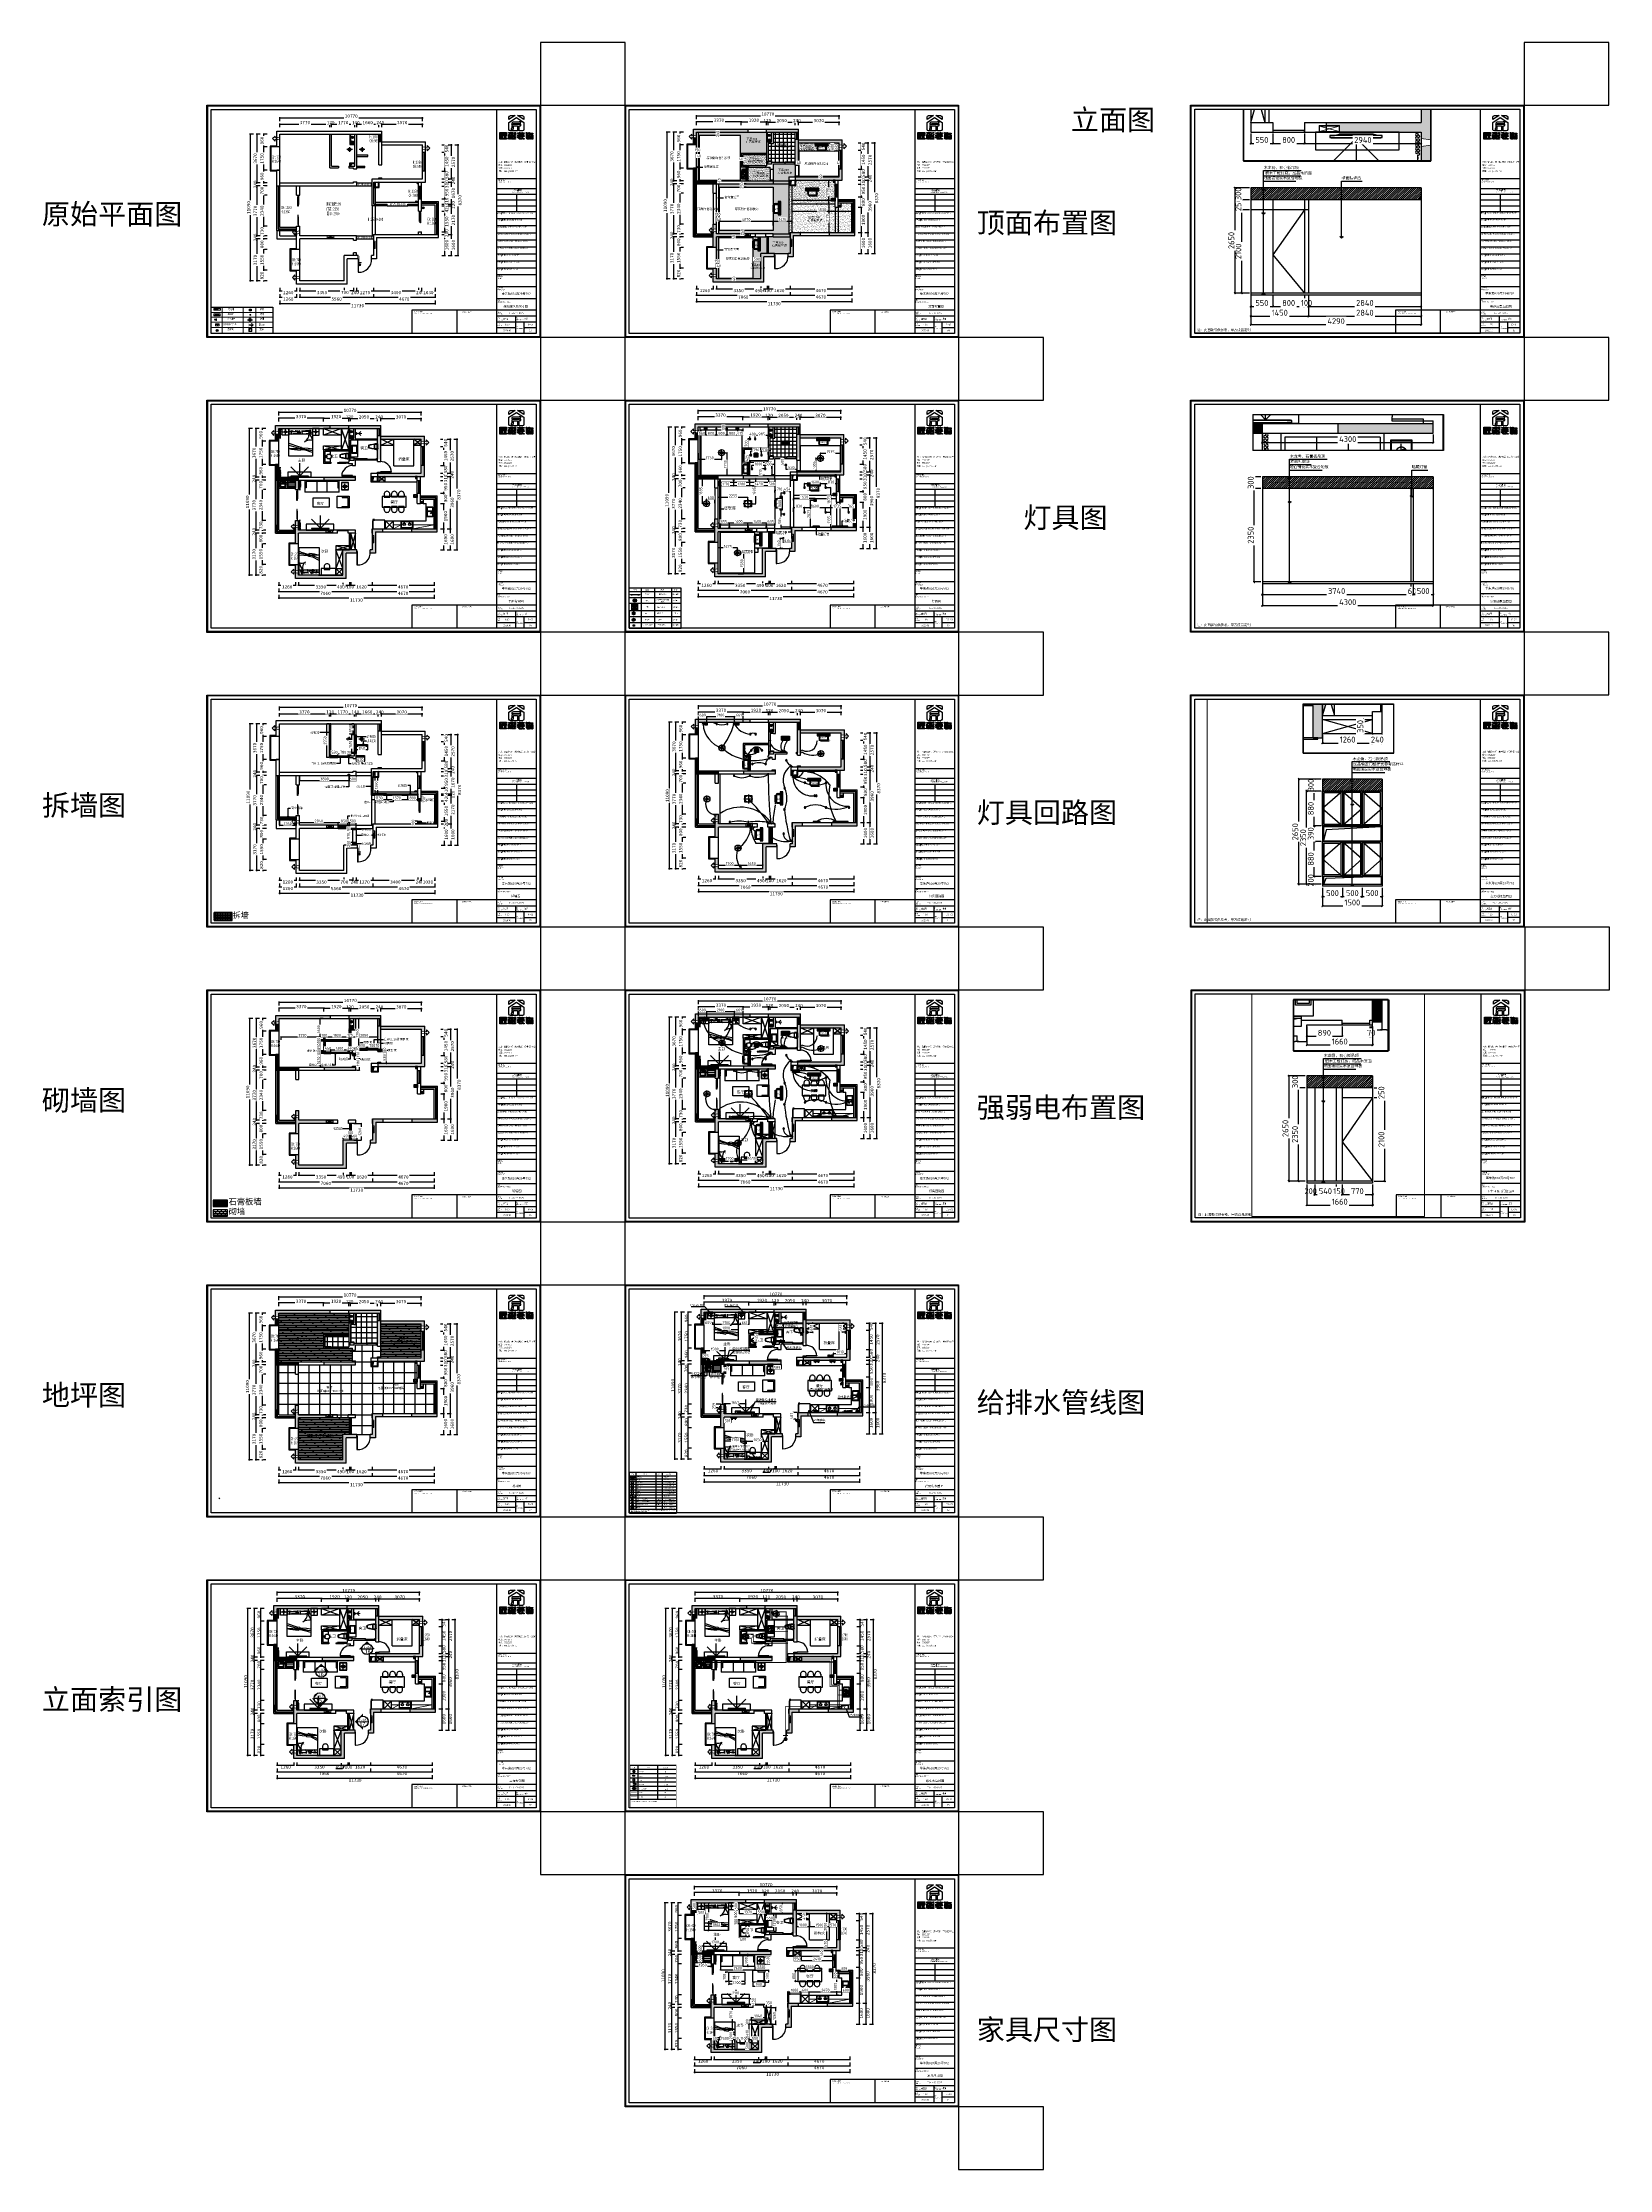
# Paper-space layout 'Layout1' of a CAD drawing. Extents: x 977 to 2950, y 3610 to 6289.
# The model-space entities are those that its viewports show. They can reach past a viewport. Long polylines and large blocks are cut down to what shows.
import ezdxf
from ezdxf.enums import TextEntityAlignment as Align
from ezdxf.xclip import XClip

# ---------------------------------------------------------------- set-up
doc = ezdxf.new("R2010")
doc.units = 0
doc.header["$LTSCALE"] = 10
doc.header["$MEASUREMENT"] = 0
doc.header["$XCLIPFRAME"] = 2
doc.header["$PDSIZE"] = 5
for name, pattern in [('ACAD_ISO03W100', [30, 12, -18]), ('ACAD_ISO04W100', [30.5, 24, -3, 0.5, -3]), ('AUDIT_I_120326220249-0', [0.375, 0.25, -0.125])]:
    doc.linetypes.add(name, pattern=pattern)
for name, color, linetype in [('0内标注', 250, 'Continuous'), ('10立面', 3, 'Continuous'), ('1活动家具', 4, 'Continuous'), ('2改建拆', 1, 'Continuous'), ('2改建新建', 7, 'Continuous'), ('3地坪', 8, 'Continuous'), ('4立面索引图', 2, 'Continuous'), ('5顶面布置', 3, 'Continuous'), ('5顶面标注', 3, 'Continuous'), ('6灯具', 1, 'Continuous'), ('6灯具标注', 1, 'Continuous'), ('7开关', 1, 'Continuous'), ('8强弱电布置', 3, 'Continuous'), ('8强电布置', 3, 'Continuous'), ('9给排水管线', 3, 'Continuous'), ('_KTI_CONTROL', 7, 'Continuous'), ('AIR', 134, 'Continuous'), ('图框', 4, 'Continuous'), ('家具尺寸', 7, 'Continuous')]:
    doc.layers.add(name, color=color, linetype=linetype)
doc.layers.add('细线', color=251, linetype='Continuous', lineweight=9)
doc.styles.add('HEI', font='simhei.ttf')
doc.styles.add('pw50', font='simhei.ttf', dxfattribs={"height": 100})
doc.styles.add('ROMANS', font='romans.shx', dxfattribs={"width": 0.7, "bigfont": 'hzdxf.shx'})
doc.styles.add('ROMANT', font='romant__.ttf', dxfattribs={"width": 0.8, "height": 1400})
doc.styles.get("Standard").update_dxf_attribs({"font": 'gbenor.shx', "bigfont": 'gbcbig.shx'})
doc.styles.add('STYLE1', font='swisscbo.ttf')
doc.styles.add('仿宋', font='', dxfattribs={"width": 0.6, "height": 240})
doc.styles.add('宋体', font='')
doc.styles.add('样式 2', font='', dxfattribs={"height": 100})
doc.styles.add('黑体', font='simhei.ttf')
doc.styles.get('仿宋').set_extended_font_data('SimSun')
doc.styles.get('宋体').set_extended_font_data('SimSun')
doc.styles.get('样式 2').set_extended_font_data('NSimSun')
doc.dimstyles.new('1-50 顶面', dxfattribs={"dimscale": 50, "dimtxt": 2.8, "dimasz": 1.5, "dimexe": 1, "dimexo": 1, "dimgap": 0.1, "dimtad": 1, "dimdec": 0, "dimzin": 0, "dimdsep": 46, "dimtxsty": '宋体', "dimblk": 'ARCHTICK', "dimcen": 0, "dimdle": 1, "dimclrd": 8, "dimclre": 8, "dimclrt": 43, "dimadec": 0, "dimazin": 0, "dimtfac": 1, "dimtdec": 0, "dimtix": 1, "dimtmove": 1, "dimatfit": 0, "dimldrblk": 'BOXFILLED', "dimfxl": 5, "dimfxlon": 1, "dimtfill": 1, "dimtolj": 1, "dimtzin": 0, "dimlwd": -1, "dimlwe": -1, "dimarcsym": 1})
doc.dimstyles.new('TZ1-1', dxfattribs={"dimscale": 60, "dimtxt": 1.5, "dimasz": 1.5, "dimexe": 2, "dimexo": 1, "dimgap": 1, "dimtad": 1, "dimdec": 0, "dimrnd": 0.7, "dimzin": 0, "dimdsep": 46, "dimtxsty": 'ROMANS', "dimblk": 'ARCHTICK', "dimcen": 0, "dimdle": 2, "dimclrd": 250, "dimclre": 9, "dimclrt": 1, "dimadec": 0, "dimazin": 0, "dimtfac": 1, "dimtdec": 0, "dimtix": 1, "dimtmove": 2, "dimatfit": 3, "dimldrblk": 'DOT', "dimfxl": 1, "dimtolj": 1, "dimtzin": 0, "dimarcsym": 0})
doc.dimstyles.new('wl20', dxfattribs={"dimscale": 60, "dimtxt": 1.8, "dimasz": 0.03, "dimexe": 0, "dimexo": 0.625, "dimgap": 0.2, "dimtad": 1, "dimdec": 0, "dimrnd": 0.05, "dimdsep": 46, "dimtxsty": 'Standard', "dimblk": 'BZ', "dimcen": 0.06, "dimclrd": 127, "dimclre": 127, "dimclrt": 1, "dimadec": 0, "dimazin": 0, "dimtfac": 1, "dimtdec": 0, "dimtix": 1, "dimtmove": 2, "dimatfit": 3, "dimldrblk": 'jt', "dimfxl": 1, "dimtvp": 1, "dimtfill": 1, "dimtolj": 1, "dimtzin": 0, "dimarcsym": 0})
pattern_1 = [(37.5, (0, 0), (-3.7796, 115.609426), [0, -91.2, 0, -102, 0, -97.5]), (7.5, (0, 0), (106.1866, 169.32876), [0, -49.2, 0, -82.2, 0, -31.5]), (327.5, (-73.8, 0), (186.84851, 0.33954), [0, -30, 0, -108, 0, -141]), (317.5, (-73.8, 0), (180.3676, 52.66053), [0, -15, 0, -70.8, 0, -81])]
pattern_2 = [(0, (0, 24511.735), (0, 50), []), (90, (0, 24511.735), (-50, 3e-15), [])]
pattern_3 = [(0, (24662.13, 24758.137), (0, 53.34), []), (90, (24662.13, 24758.14), (-80, 53.34), [53.34, -53.34])]
pattern_4 = [(0, (98189.9, 109270.12), (0, 125), []), (45, (98189.9, 109270.1), (-250, 250), [176.777, -353.553])]

# ---------------------------------------------------------------- blocks, each defined once
blk = doc.blocks.new('TK')
h = blk.add_hatch(color=256)
h.paths.add_polyline_path([(1767.1, 1000.5), (1347.1, 1000.5), (1347.1, 707.9), (1767.1, 707.9)])
h.paths.add_polyline_path([(1348, 999.7), (1766.3, 999.7), (1766.3, 708.8), (1348, 708.8)], flags=16)
for p, q in [((1712.3, 713.1), (1712.3, 995.3)), ((1712.3, 908.1), (1761.9, 908.1)), ((1712.3, 895.6), (1761.9, 895.6)), ((1712.3, 888.3), (1761.9, 888.3)), ((1737.1, 888.3), (1737.1, 866.5)), ((1712.3, 881.1), (1761.9, 881.1)), ((1712.3, 873.8), (1761.9, 873.8)), ((1712.3, 866.5), (1761.9, 866.5)), ((1712.3, 857.6), (1761.9, 857.6)), ((1712.3, 848.8), (1761.9, 848.8)), ((1712.3, 839.9), (1761.9, 839.9)), ((1712.3, 831.1), (1761.9, 831.1)), ((1712.3, 822.2), (1761.9, 822.2)), ((1712.3, 813.3), (1761.9, 813.3)), ((1712.3, 804.5), (1761.9, 804.5)), ((1712.3, 795.6), (1761.9, 795.6)), ((1761.9, 786.7), (1712.3, 786.7)), ((1712.3, 772.2), (1761.9, 772.2)), ((1712.3, 756.8), (1761.9, 756.8)), ((1761.9, 742.3), (1605.1, 742.3)), ((1605.1, 742.3), (1605.1, 713.1)), ((1661.6, 742.3), (1661.6, 713.1)), ((1712.3, 735), (1761.9, 735)), ((1712.3, 727.7), (1761.9, 727.7)), ((1735.7, 735), (1735.7, 713.1)), ((1766.3, 707.9), (1348, 707.9)), ((1712.3, 720.4), (1735.7, 720.4)), ((1746.1, 720.4), (1761.9, 720.4))]:
    blk.add_line(p, q)
at = {"color": 4}
blk.add_line((1746.1, 727.7), (1746.1, 713.1), dxfattribs=at)
for points in [[(1347.1, 1000.5), (1767.1, 1000.5), (1767.1, 707.9), (1347.1, 707.9)], [(1348, 999.7), (1766.3, 999.7), (1766.3, 708.8), (1348, 708.8)], [(1352.3, 995.3), (1761.9, 995.3), (1761.9, 713.1), (1352.3, 713.1)]]:
    blk.add_lwpolyline(points, close=True)
for points, knots in [([(1724.4, 966.3), (1724.4, 966.3), (1716.9, 966.3), (1716.9, 966.3), (1716.9, 966.3), (1716.9, 966.3), (1715.9, 966.3), (1715.9, 966.3), (1715.9, 966.3), (1715.9, 966.3), (1715.9, 965.3), (1715.9, 965.3), (1715.9, 965.3), (1715.9, 965.3), (1715.9, 958.8), (1715.9, 958.8), (1715.9, 958.8), (1715.9, 958.8), (1715.9, 957.7), (1715.9, 957.7), (1715.9, 957.7), (1715.9, 957.7), (1716.9, 957.7), (1716.9, 957.7), (1716.9, 957.7), (1716.9, 957.7), (1724.4, 957.7), (1724.4, 957.7), (1724.4, 957.7), (1724.4, 957.7), (1724.4, 958.8), (1724.4, 958.8), (1724.4, 958.8), (1724.4, 958.8), (1723.3, 958.8), (1723.3, 958.8), (1723.3, 958.8), (1723.3, 958.8), (1723.3, 962), (1723.3, 962), (1723.3, 962), (1723.6, 962), (1723.8, 962.1), (1724, 962.1), (1724, 962.1), (1724.2, 962.1), (1724.3, 962.2), (1724.4, 962.2), (1724.4, 962.2), (1724.4, 962.3), (1724.4, 962.4), (1724.4, 962.4), (1724.4, 962.4), (1724.4, 962.4), (1724.4, 963.1), (1724.4, 963.1), (1724.4, 963.1), (1724.4, 963.1), (1724.4, 963.1), (1724.3, 963.1), (1724.3, 963.1), (1723.7, 962.8), (1722.9, 962.9), (1721.9, 962.9), (1721.9, 962.9), (1720.8, 962.9), (1719.5, 962.9), (1719.5, 962.9), (1719.5, 962.9), (1718.3, 962.9), (1718.2, 962.1), (1718.2, 962.1), (1718.2, 962.1), (1718.2, 962.1), (1718.2, 961), (1718.2, 960.5), (1718.2, 960.5), (1718.2, 960), (1717.9, 960.1), (1717.9, 960.1), (1717.9, 960.1), (1717.9, 960.1), (1717.9, 959.3), (1717.9, 959.3), (1717.9, 959.3), (1717.9, 959.3), (1718.5, 959.3), (1718.5, 959.3), (1718.5, 959.3), (1719.4, 959.3), (1719.3, 960.2), (1719.3, 960.2), (1719.3, 960.2), (1719.3, 960.2), (1719.3, 961.3), (1719.3, 961.7), (1719.3, 961.7), (1719.3, 962), (1719.6, 962), (1719.6, 962), (1719.6, 962), (1719.6, 962), (1720.1, 962), (1721.9, 962), (1721.9, 962), (1722, 962), (1722.1, 962), (1722.2, 962), (1722.2, 962), (1722.2, 962), (1722.2, 958.8), (1722.2, 958.8), (1722.2, 958.8), (1722.2, 958.8), (1716.9, 958.8), (1716.9, 958.8), (1716.9, 958.8), (1716.9, 958.8), (1716.9, 965.3), (1716.9, 965.3), (1716.9, 965.3), (1716.9, 965.3), (1724.4, 965.3), (1724.4, 965.3), (1724.4, 965.3), (1724.4, 965.3), (1724.4, 966.3), (1724.4, 966.3)], [0, 0, 0, 0, 0.030303, 0.030303, 0.030303, 0.030303, 0.060606, 0.060606, 0.060606, 0.060606, 0.090909, 0.090909, 0.090909, 0.090909, 0.121212, 0.121212, 0.121212, 0.121212, 0.151515, 0.151515, 0.151515, 0.151515, 0.181818, 0.181818, 0.181818, 0.181818, 0.212121, 0.212121, 0.212121, 0.212121, 0.242424, 0.242424, 0.242424, 0.242424, 0.272727, 0.272727, 0.272727, 0.272727, 0.30303, 0.30303, 0.30303, 0.30303, 0.333333, 0.333333, 0.333333, 0.333333, 0.363636, 0.363636, 0.363636, 0.363636, 0.393939, 0.393939, 0.393939, 0.393939, 0.424242, 0.424242, 0.424242, 0.424242, 0.454545, 0.454545, 0.454545, 0.454545, 0.484848, 0.484848, 0.484848, 0.484848, 0.515152, 0.515152, 0.515152, 0.515152, 0.545455, 0.545455, 0.545455, 0.545455, 0.575758, 0.575758, 0.575758, 0.575758, 0.606061, 0.606061, 0.606061, 0.606061, 0.636364, 0.636364, 0.636364, 0.636364, 0.666667, 0.666667, 0.666667, 0.666667, 0.69697, 0.69697, 0.69697, 0.69697, 0.727273, 0.727273, 0.727273, 0.727273, 0.757576, 0.757576, 0.757576, 0.757576, 0.787879, 0.787879, 0.787879, 0.787879, 0.818182, 0.818182, 0.818182, 0.818182, 0.848485, 0.848485, 0.848485, 0.848485, 0.878788, 0.878788, 0.878788, 0.878788, 0.909091, 0.909091, 0.909091, 0.909091, 0.939394, 0.939394, 0.939394, 0.939394, 1, 1, 1, 1]), ([(1723.3, 964.6), (1723.1, 964.5), (1723.1, 964.4), (1722.9, 964.4), (1722.9, 964.4), (1722.6, 964.4), (1719.5, 964.4), (1719.5, 964.4), (1719.5, 964.4), (1719.5, 964.4), (1718.4, 964.4), (1718.2, 963.9), (1718.2, 963.9), (1718.2, 963.9), (1718.2, 963.1), (1718.2, 963.1), (1718.2, 963.1), (1718.2, 963.1), (1718.3, 962.9), (1718.3, 963), (1718.3, 963), (1718.5, 963.2), (1718.8, 963.5), (1719.5, 963.5), (1719.5, 963.5), (1720.7, 963.5), (1723.5, 963.5), (1723.5, 963.5), (1723.5, 963.5), (1723.5, 963.5), (1724.2, 963.4), (1724.4, 964.2), (1724.4, 964.2), (1724.4, 964.2), (1724.4, 964.7), (1724.4, 964.7), (1724.4, 964.7), (1724.4, 964.7), (1723.5, 964.7), (1723.5, 964.7), (1723.5, 964.7), (1723.5, 964.7), (1723.4, 964.8), (1723.3, 964.6)], [0, 0, 0, 0, 0.083333, 0.083333, 0.083333, 0.083333, 0.166667, 0.166667, 0.166667, 0.166667, 0.25, 0.25, 0.25, 0.25, 0.333333, 0.333333, 0.333333, 0.333333, 0.416667, 0.416667, 0.416667, 0.416667, 0.5, 0.5, 0.5, 0.5, 0.583333, 0.583333, 0.583333, 0.583333, 0.666667, 0.666667, 0.666667, 0.666667, 0.75, 0.75, 0.75, 0.75, 0.833333, 0.833333, 0.833333, 0.833333, 1, 1, 1, 1]), ([(1730.9, 966.3), (1730.9, 966.3), (1730.3, 966.3), (1730.1, 966.3), (1730.1, 966.3), (1730, 966.3), (1730, 966.2), (1729.9, 966.1), (1729.9, 966.1), (1729.8, 966), (1729.7, 966), (1729.7, 966), (1729.7, 966), (1729.7, 966), (1726.9, 966), (1726.9, 966), (1726.9, 966), (1726.9, 966), (1726.9, 965.1), (1726.9, 965.1), (1726.9, 965.1), (1726.9, 965.1), (1729.4, 965.1), (1730.2, 965.1), (1730.2, 965.1), (1731, 965.1), (1730.9, 966.3), (1730.9, 966.3)], [0, 0, 0, 0, 0.125, 0.125, 0.125, 0.125, 0.25, 0.25, 0.25, 0.25, 0.375, 0.375, 0.375, 0.375, 0.5, 0.5, 0.5, 0.5, 0.625, 0.625, 0.625, 0.625, 0.75, 0.75, 0.75, 0.75, 1, 1, 1, 1]), ([(1735.4, 987.4), (1735.4, 987.4), (1729.3, 987.4), (1729.3, 987.4), (1729.3, 987.4), (1728.3, 987.4), (1727.4, 986.5), (1727.4, 985.5), (1727.4, 985.5), (1727.4, 985.5), (1727.4, 982.3), (1727.4, 982.3), (1727.4, 982.3), (1727.4, 982.3), (1735.4, 987.4), (1735.4, 987.4)], [0, 0, 0, 0, 0.2, 0.2, 0.2, 0.2, 0.4, 0.4, 0.4, 0.4, 0.6, 0.6, 0.6, 0.6, 1, 1, 1, 1]), ([(1736.8, 984.9), (1736.8, 984.9), (1736.8, 984.9), (1736.8, 984.9), (1736.8, 984.9), (1736.8, 984.9), (1727.4, 978.9), (1727.4, 978.9), (1727.4, 978.9), (1727.4, 978.9), (1727.4, 969.9), (1727.4, 969.9), (1727.4, 969.9), (1727.4, 968.9), (1728.3, 968.1), (1729.3, 968.1), (1729.3, 968.1), (1729.3, 968.1), (1738.4, 968.1), (1738.4, 968.1), (1738.4, 968.1), (1738.4, 968.1), (1738.4, 974.5), (1738.4, 974.5), (1738.4, 974.5), (1738.2, 974.5), (1738.1, 974.5), (1738, 974.5), (1738, 974.5), (1734.4, 974.5), (1733.6, 974.5), (1733.6, 974.5), (1733.6, 974.5), (1733.6, 974.5), (1733, 974.6), (1733, 973.9), (1733, 973.9), (1733, 973.2), (1733, 971.1), (1733, 971.1), (1733, 971.1), (1733, 971.1), (1733.1, 969.4), (1731.5, 969.4), (1731.5, 969.4), (1731.5, 969.4), (1730.4, 969.4), (1730.4, 969.4), (1730.4, 969.4), (1730.4, 969.4), (1730.4, 971), (1730.4, 971), (1730.4, 971), (1730.4, 971), (1731, 970.8), (1731, 971.7), (1731, 971.7), (1731, 972.6), (1731, 974.7), (1731, 974.7), (1731, 974.7), (1731, 974.7), (1731.1, 976.2), (1733.3, 976.2), (1733.3, 976.2), (1733.3, 976.2), (1735.8, 976.2), (1738, 976.2), (1738, 976.2), (1739.8, 976.2), (1741.2, 976.1), (1742.4, 976.6), (1742.4, 976.6), (1742.5, 976.7), (1742.6, 976.5), (1742.6, 976.5), (1742.6, 976.5), (1742.6, 976.5), (1742.6, 975.2), (1742.6, 975.2), (1742.6, 975.2), (1742.6, 975.2), (1742.6, 975.1), (1742.5, 975), (1742.5, 975), (1742.4, 974.9), (1742.2, 974.8), (1741.8, 974.7), (1741.8, 974.7), (1741.5, 974.7), (1741.1, 974.6), (1740.4, 974.6), (1740.4, 974.6), (1740.4, 974.6), (1740.4, 968.1), (1740.4, 968.1), (1740.4, 968.1), (1740.4, 968.1), (1744.3, 968.1), (1744.3, 968.1), (1744.3, 968.1), (1745.3, 968.1), (1746.2, 968.9), (1746.2, 969.9), (1746.2, 969.9), (1746.2, 969.9), (1746.2, 978.9), (1746.2, 978.9), (1746.2, 978.9), (1746.2, 978.9), (1736.8, 984.9), (1736.8, 984.9)], [0, 0, 0, 0, 0.034483, 0.034483, 0.034483, 0.034483, 0.068966, 0.068966, 0.068966, 0.068966, 0.103448, 0.103448, 0.103448, 0.103448, 0.137931, 0.137931, 0.137931, 0.137931, 0.172414, 0.172414, 0.172414, 0.172414, 0.206897, 0.206897, 0.206897, 0.206897, 0.241379, 0.241379, 0.241379, 0.241379, 0.275862, 0.275862, 0.275862, 0.275862, 0.310345, 0.310345, 0.310345, 0.310345, 0.344828, 0.344828, 0.344828, 0.344828, 0.37931, 0.37931, 0.37931, 0.37931, 0.413793, 0.413793, 0.413793, 0.413793, 0.448276, 0.448276, 0.448276, 0.448276, 0.482759, 0.482759, 0.482759, 0.482759, 0.517241, 0.517241, 0.517241, 0.517241, 0.551724, 0.551724, 0.551724, 0.551724, 0.586207, 0.586207, 0.586207, 0.586207, 0.62069, 0.62069, 0.62069, 0.62069, 0.655172, 0.655172, 0.655172, 0.655172, 0.689655, 0.689655, 0.689655, 0.689655, 0.724138, 0.724138, 0.724138, 0.724138, 0.758621, 0.758621, 0.758621, 0.758621, 0.793103, 0.793103, 0.793103, 0.793103, 0.827586, 0.827586, 0.827586, 0.827586, 0.862069, 0.862069, 0.862069, 0.862069, 0.896552, 0.896552, 0.896552, 0.896552, 0.931034, 0.931034, 0.931034, 0.931034, 1, 1, 1, 1]), ([(1742.6, 978.7), (1742.6, 978.7), (1742.6, 978.7), (1742.6, 978.7), (1742.6, 978.7), (1742.3, 977.2), (1740.9, 977.3), (1740.9, 977.3), (1740.9, 977.3), (1740.9, 977.3), (1735.5, 977.3), (1733.3, 977.3), (1733.3, 977.3), (1732, 977.3), (1731.4, 976.9), (1731.2, 976.5), (1731.2, 976.5), (1731, 976.2), (1731, 976.5), (1731, 976.5), (1731, 976.5), (1731, 976.5), (1731, 978), (1731, 978), (1731, 978), (1731.3, 979.1), (1733.3, 979.1), (1733.3, 979.1), (1733.3, 979.1), (1733.3, 979.1), (1739.2, 979.1), (1739.7, 979.1), (1739.7, 979.1), (1740.1, 979.1), (1740.2, 979.2), (1740.4, 979.4), (1740.4, 979.4), (1740.6, 979.7), (1740.8, 979.6), (1740.8, 979.6), (1740.8, 979.6), (1740.8, 979.6), (1742.6, 979.6), (1742.6, 979.6), (1742.6, 979.6), (1742.6, 979.6), (1742.6, 978.7), (1742.6, 978.7)], [0, 0, 0, 0, 0.076923, 0.076923, 0.076923, 0.076923, 0.153846, 0.153846, 0.153846, 0.153846, 0.230769, 0.230769, 0.230769, 0.230769, 0.307692, 0.307692, 0.307692, 0.307692, 0.384615, 0.384615, 0.384615, 0.384615, 0.461538, 0.461538, 0.461538, 0.461538, 0.538462, 0.538462, 0.538462, 0.538462, 0.615385, 0.615385, 0.615385, 0.615385, 0.692308, 0.692308, 0.692308, 0.692308, 0.769231, 0.769231, 0.769231, 0.769231, 0.846154, 0.846154, 0.846154, 0.846154, 1, 1, 1, 1]), ([(1735.9, 966.3), (1735.9, 966.3), (1734.8, 966.3), (1734.8, 966.3), (1734.8, 966.3), (1734.8, 966.3), (1734.7, 966.2), (1734.6, 965.9), (1734.6, 965.9), (1734.6, 965.9), (1732.5, 965.9), (1732.5, 965.9), (1732.5, 965.9), (1732.5, 966.2), (1732.4, 966.3), (1732.4, 966.3), (1732.4, 966.3), (1732.4, 966.3), (1731.2, 966.3), (1731.2, 966.3), (1731.2, 966.3), (1731.2, 966.3), (1731.7, 965.6), (1731.5, 965), (1731.5, 965), (1731.3, 963.7), (1731, 963), (1731.7, 962.4), (1731.7, 962.4), (1732.4, 961.8), (1733.4, 961.9), (1733.4, 961.9), (1733.4, 961.9), (1733.4, 961.9), (1733.5, 961.9), (1733.5, 961.9), (1733.5, 961.9), (1733.5, 961.9), (1733.6, 961.9), (1733.6, 961.9), (1733.6, 961.9), (1733.6, 961.9), (1733.7, 961.9), (1733.7, 961.9), (1733.7, 961.9), (1733.7, 961.9), (1734.6, 961.8), (1735.3, 962.4), (1735.3, 962.4), (1735.8, 962.9), (1735.9, 963.7), (1735.6, 965), (1735.6, 965), (1735.5, 965.6), (1735.9, 966.3), (1735.9, 966.3)], [0, 0, 0, 0, 0.066667, 0.066667, 0.066667, 0.066667, 0.133333, 0.133333, 0.133333, 0.133333, 0.2, 0.2, 0.2, 0.2, 0.266667, 0.266667, 0.266667, 0.266667, 0.333333, 0.333333, 0.333333, 0.333333, 0.4, 0.4, 0.4, 0.4, 0.466667, 0.466667, 0.466667, 0.466667, 0.533333, 0.533333, 0.533333, 0.533333, 0.6, 0.6, 0.6, 0.6, 0.666667, 0.666667, 0.666667, 0.666667, 0.733333, 0.733333, 0.733333, 0.733333, 0.8, 0.8, 0.8, 0.8, 0.866667, 0.866667, 0.866667, 0.866667, 1, 1, 1, 1]), ([(1734.7, 963.1), (1734.7, 963.1), (1734.7, 963.1), (1734.7, 963.1), (1734.7, 963.1), (1734.4, 962.7), (1733.7, 962.7), (1733.7, 962.7), (1733.7, 962.7), (1733.7, 962.7), (1733.6, 962.7), (1733.6, 962.7), (1733.6, 962.7), (1733.6, 962.7), (1733.5, 962.7), (1733.5, 962.7), (1733.5, 962.7), (1733.5, 962.7), (1733.4, 962.7), (1733.4, 962.7), (1733.4, 962.7), (1733.4, 962.7), (1732.7, 962.7), (1732.4, 963.1), (1732.4, 963.1), (1732.1, 963.5), (1732.5, 964.5), (1732.5, 965), (1732.5, 965), (1732.5, 965), (1732.5, 965.1), (1732.5, 965.1), (1732.5, 965.1), (1732.5, 965.1), (1734.6, 965.1), (1734.6, 965.1), (1734.6, 965.1), (1734.6, 965.1), (1734.6, 965), (1734.6, 965), (1734.6, 965), (1734.7, 964.5), (1735.1, 963.5), (1734.7, 963.1)], [0, 0, 0, 0, 0.083333, 0.083333, 0.083333, 0.083333, 0.166667, 0.166667, 0.166667, 0.166667, 0.25, 0.25, 0.25, 0.25, 0.333333, 0.333333, 0.333333, 0.333333, 0.416667, 0.416667, 0.416667, 0.416667, 0.5, 0.5, 0.5, 0.5, 0.583333, 0.583333, 0.583333, 0.583333, 0.666667, 0.666667, 0.666667, 0.666667, 0.75, 0.75, 0.75, 0.75, 0.833333, 0.833333, 0.833333, 0.833333, 1, 1, 1, 1]), ([(1746.2, 982.3), (1746.2, 982.3), (1746.2, 985.5), (1746.2, 985.5), (1746.2, 985.5), (1746.2, 986.5), (1745.3, 987.4), (1744.3, 987.4), (1744.3, 987.4), (1744.3, 987.4), (1738.2, 987.4), (1738.2, 987.4), (1738.2, 987.4), (1738.2, 987.4), (1746.2, 982.3), (1746.2, 982.3)], [0, 0, 0, 0, 0.2, 0.2, 0.2, 0.2, 0.4, 0.4, 0.4, 0.4, 0.6, 0.6, 0.6, 0.6, 1, 1, 1, 1]), ([(1739.8, 962.4), (1740, 962.4), (1740.6, 962.5), (1741, 962.9), (1741, 962.9), (1741.2, 963.1), (1741.4, 963.5), (1741.4, 963.9), (1741.4, 963.9), (1741.4, 963.9), (1741.4, 966.3), (1741.4, 966.3), (1741.4, 966.3), (1741.4, 966.3), (1740.5, 966.3), (1740.5, 966.3), (1740.5, 966.3), (1740.5, 966.3), (1740.5, 965.9), (1740.5, 965.9), (1740.5, 965.9), (1740.5, 965.9), (1738.2, 965.9), (1738.2, 965.9), (1738.2, 965.9), (1738.2, 965.9), (1738.2, 965), (1738.2, 965), (1738.2, 965), (1738.2, 965), (1740.5, 965), (1740.5, 965), (1740.5, 965), (1740.5, 965), (1740.5, 963.9), (1740.5, 963.9), (1740.5, 963.9), (1740.5, 963.7), (1740.4, 963.6), (1740.4, 963.5), (1740.4, 963.5), (1740.2, 963.4), (1739.9, 963.3), (1739.8, 963.3), (1739.8, 963.3), (1739.8, 963.3), (1738.2, 963.3), (1738.2, 963.3), (1738.2, 963.3), (1738.2, 963.3), (1738.2, 962.4), (1738.2, 962.4), (1738.2, 962.4), (1738.2, 962.4), (1739.8, 962.4), (1739.8, 962.4), (1739.8, 962.4), (1739.8, 962.4), (1739.8, 962.4), (1739.8, 962.4)], [0, 0, 0, 0, 0.0625, 0.0625, 0.0625, 0.0625, 0.125, 0.125, 0.125, 0.125, 0.1875, 0.1875, 0.1875, 0.1875, 0.25, 0.25, 0.25, 0.25, 0.3125, 0.3125, 0.3125, 0.3125, 0.375, 0.375, 0.375, 0.375, 0.4375, 0.4375, 0.4375, 0.4375, 0.5, 0.5, 0.5, 0.5, 0.5625, 0.5625, 0.5625, 0.5625, 0.625, 0.625, 0.625, 0.625, 0.6875, 0.6875, 0.6875, 0.6875, 0.75, 0.75, 0.75, 0.75, 0.8125, 0.8125, 0.8125, 0.8125, 0.875, 0.875, 0.875, 0.875, 1, 1, 1, 1]), ([(1744.7, 965.9), (1744.7, 965.9), (1744.7, 966.3), (1744.7, 966.3), (1744.7, 966.3), (1744.7, 966.3), (1743.8, 966.3), (1743.8, 966.3), (1743.8, 966.3), (1743.8, 966.3), (1743.8, 965.9), (1743.8, 965.9), (1743.8, 965.9), (1743.8, 965.9), (1741.7, 965.9), (1741.7, 965.9), (1741.7, 965.9), (1741.7, 965.9), (1741.7, 965), (1741.7, 965), (1741.7, 965), (1741.7, 965), (1743.8, 965), (1743.8, 965), (1743.8, 965), (1743.8, 965), (1743.8, 963.6), (1743.8, 963.6), (1743.8, 963.6), (1743.8, 963.6), (1742, 963.6), (1742, 963.6), (1742, 963.6), (1742, 963.6), (1742, 962.7), (1742, 962.7), (1742, 962.7), (1742, 962.7), (1746.3, 962.7), (1746.3, 962.7), (1746.3, 962.7), (1746.3, 962.7), (1746.3, 963.6), (1746.3, 963.6), (1746.3, 963.6), (1746.3, 963.6), (1744.7, 963.6), (1744.7, 963.6), (1744.7, 963.6), (1744.7, 963.6), (1744.7, 965), (1744.7, 965), (1744.7, 965), (1744.7, 965), (1746.7, 965), (1746.7, 965), (1746.7, 965), (1746.7, 965), (1746.7, 965.9), (1746.7, 965.9), (1746.7, 965.9), (1746.7, 965.9), (1744.7, 965.9), (1744.7, 965.9)], [0, 0, 0, 0, 0.058824, 0.058824, 0.058824, 0.058824, 0.117647, 0.117647, 0.117647, 0.117647, 0.176471, 0.176471, 0.176471, 0.176471, 0.235294, 0.235294, 0.235294, 0.235294, 0.294118, 0.294118, 0.294118, 0.294118, 0.352941, 0.352941, 0.352941, 0.352941, 0.411765, 0.411765, 0.411765, 0.411765, 0.470588, 0.470588, 0.470588, 0.470588, 0.529412, 0.529412, 0.529412, 0.529412, 0.588235, 0.588235, 0.588235, 0.588235, 0.647059, 0.647059, 0.647059, 0.647059, 0.705882, 0.705882, 0.705882, 0.705882, 0.764706, 0.764706, 0.764706, 0.764706, 0.823529, 0.823529, 0.823529, 0.823529, 0.882353, 0.882353, 0.882353, 0.882353, 1, 1, 1, 1]), ([(1757.7, 958.6), (1757.7, 958.6), (1757.7, 963.3), (1757.7, 963.3), (1757.7, 963.3), (1757.7, 963.3), (1755.4, 963.3), (1755.4, 963.3), (1755.4, 963.3), (1755.4, 963.3), (1755.4, 964.5), (1755.4, 964.5), (1755.4, 964.5), (1755.4, 964.5), (1757.7, 964.5), (1757.7, 964.5), (1757.7, 964.5), (1757.7, 964.5), (1757.7, 965.4), (1757.7, 965.4), (1757.7, 965.4), (1757.7, 965.4), (1753.2, 965.4), (1753.2, 965.4), (1753.2, 965.4), (1753.2, 965.4), (1753.2, 966.3), (1753.2, 966.3), (1753.2, 966.3), (1753.2, 966.3), (1752.3, 966.3), (1752.3, 966.3), (1752.3, 966.3), (1752.3, 966.3), (1752.3, 964.5), (1752.3, 964.5), (1752.3, 964.5), (1752.3, 964.5), (1754.5, 964.5), (1754.5, 964.5), (1754.5, 964.5), (1754.5, 964.5), (1754.5, 963.3), (1754.5, 963.3), (1754.5, 963.3), (1754.5, 963.3), (1752.3, 963.3), (1752.3, 963.3), (1752.3, 963.3), (1752.3, 963.3), (1752.3, 958.5), (1752.3, 958.5), (1752.3, 958.5), (1752.3, 958.5), (1750.9, 958.5), (1750.9, 958.5), (1750.9, 958.5), (1750.5, 958.5), (1750.4, 958.9), (1750.4, 959), (1750.4, 959), (1750.4, 959), (1750.4, 963.2), (1750.4, 963.2), (1750.4, 963.2), (1750.4, 963.2), (1750.4, 963.3), (1750.4, 963.3), (1750.4, 963.3), (1750.4, 963.3), (1750.4, 963.4), (1750.5, 963.4), (1750.5, 963.4), (1750.5, 963.4), (1750.5, 963.5), (1750.5, 963.5), (1750.5, 963.5), (1750.5, 963.5), (1751, 963.5), (1751, 963.5), (1751, 963.5), (1751, 963.5), (1751.1, 963.5), (1751.1, 963.5), (1751.1, 963.5), (1751.4, 963.5), (1752, 963.8), (1752, 964.6), (1752, 964.6), (1752, 965.3), (1751.4, 965.6), (1751.1, 965.7), (1751.1, 965.7), (1751.1, 965.7), (1751.1, 965.7), (1751.1, 965.7), (1751.1, 965.7), (1751.1, 965.7), (1750, 965.7), (1750, 965.7), (1750, 965.7), (1750, 965.7), (1750, 966.3), (1750, 966.3), (1750, 966.3), (1750, 966.3), (1749.1, 966.3), (1749.1, 966.3), (1749.1, 966.3), (1749.1, 966.3), (1749.1, 964.8), (1749.1, 964.8), (1749.1, 964.8), (1749.1, 964.8), (1751, 964.8), (1751, 964.8), (1751, 964.8), (1751, 964.8), (1751.1, 964.7), (1751.1, 964.6), (1751.1, 964.6), (1751.1, 964.5), (1751.1, 964.4), (1751, 964.4), (1751, 964.4), (1751, 964.4), (1750.5, 964.4), (1750.5, 964.4), (1750.5, 964.4), (1750.3, 964.4), (1749.9, 964.3), (1749.7, 964), (1749.7, 964), (1749.5, 963.7), (1749.5, 963.3), (1749.5, 963.2), (1749.5, 963.2), (1749.5, 963.2), (1749.5, 959), (1749.5, 959), (1749.5, 959), (1749.5, 959), (1749.5, 959), (1749.5, 959), (1749.5, 959), (1749.5, 958.5), (1749.9, 957.6), (1750.9, 957.6), (1750.9, 957.6), (1750.9, 957.6), (1752.3, 957.6), (1752.3, 957.6), (1752.3, 957.6), (1752.3, 957.6), (1753.2, 957.6), (1753.2, 957.6), (1753.2, 957.6), (1753.2, 957.6), (1753.2, 957.6), (1753.2, 957.6), (1753.2, 957.6), (1753.2, 957.6), (1753.2, 962.4), (1753.2, 962.4), (1753.2, 962.4), (1753.2, 962.4), (1754.5, 962.4), (1754.5, 962.4), (1754.5, 962.4), (1754.5, 962.4), (1754.5, 957.7), (1754.5, 957.7), (1754.5, 957.7), (1754.5, 957.7), (1755.4, 957.7), (1755.4, 957.7), (1755.4, 957.7), (1755.4, 957.7), (1755.4, 962.4), (1755.4, 962.4), (1755.4, 962.4), (1755.4, 962.4), (1756.8, 962.4), (1756.8, 962.4), (1756.8, 962.4), (1756.8, 962.4), (1756.8, 958.6), (1756.8, 958.6), (1756.8, 958.6), (1756.8, 958.6), (1756.8, 958.6), (1756.8, 958.6), (1756.8, 958.6), (1756.8, 958.6), (1756.8, 958.6), (1756.8, 958.6), (1756.8, 958.6), (1756.8, 958.6), (1756.8, 958.6), (1756.8, 958.6), (1756.8, 958.6), (1756.8, 958.6), (1756.8, 958.5), (1756.7, 958.5), (1756.7, 958.5), (1756.7, 958.5), (1756.2, 958.5), (1756.2, 958.5), (1756.2, 958.5), (1756.2, 958.5), (1756.2, 957.6), (1756.2, 957.6), (1756.2, 957.6), (1756.2, 957.6), (1756.7, 957.6), (1756.7, 957.6), (1756.7, 957.6), (1757.1, 957.6), (1757.3, 957.8), (1757.5, 957.9), (1757.5, 957.9), (1757.7, 958.2), (1757.7, 958.5), (1757.7, 958.6)], [0, 0, 0, 0, 0.017544, 0.017544, 0.017544, 0.017544, 0.035088, 0.035088, 0.035088, 0.035088, 0.052632, 0.052632, 0.052632, 0.052632, 0.070175, 0.070175, 0.070175, 0.070175, 0.087719, 0.087719, 0.087719, 0.087719, 0.105263, 0.105263, 0.105263, 0.105263, 0.122807, 0.122807, 0.122807, 0.122807, 0.140351, 0.140351, 0.140351, 0.140351, 0.157895, 0.157895, 0.157895, 0.157895, 0.175439, 0.175439, 0.175439, 0.175439, 0.192982, 0.192982, 0.192982, 0.192982, 0.210526, 0.210526, 0.210526, 0.210526, 0.22807, 0.22807, 0.22807, 0.22807, 0.245614, 0.245614, 0.245614, 0.245614, 0.263158, 0.263158, 0.263158, 0.263158, 0.280702, 0.280702, 0.280702, 0.280702, 0.298246, 0.298246, 0.298246, 0.298246, 0.315789, 0.315789, 0.315789, 0.315789, 0.333333, 0.333333, 0.333333, 0.333333, 0.350877, 0.350877, 0.350877, 0.350877, 0.368421, 0.368421, 0.368421, 0.368421, 0.385965, 0.385965, 0.385965, 0.385965, 0.403509, 0.403509, 0.403509, 0.403509, 0.421053, 0.421053, 0.421053, 0.421053, 0.438596, 0.438596, 0.438596, 0.438597, 0.45614, 0.45614, 0.45614, 0.45614, 0.473684, 0.473684, 0.473684, 0.473684, 0.491228, 0.491228, 0.491228, 0.491228, 0.508772, 0.508772, 0.508772, 0.508772, 0.526316, 0.526316, 0.526316, 0.526316, 0.54386, 0.54386, 0.54386, 0.54386, 0.561404, 0.561404, 0.561404, 0.561404, 0.578947, 0.578947, 0.578947, 0.578947, 0.596491, 0.596491, 0.596491, 0.596491, 0.614035, 0.614035, 0.614035, 0.614035, 0.631579, 0.631579, 0.631579, 0.631579, 0.649123, 0.649123, 0.649123, 0.649123, 0.666667, 0.666667, 0.666667, 0.666667, 0.684211, 0.684211, 0.684211, 0.684211, 0.701754, 0.701754, 0.701754, 0.701754, 0.719298, 0.719298, 0.719298, 0.719298, 0.736842, 0.736842, 0.736842, 0.736842, 0.754386, 0.754386, 0.754386, 0.754386, 0.77193, 0.77193, 0.77193, 0.77193, 0.789474, 0.789474, 0.789474, 0.789474, 0.807018, 0.807018, 0.807018, 0.807018, 0.824561, 0.824561, 0.824561, 0.824561, 0.842105, 0.842105, 0.842105, 0.842105, 0.859649, 0.859649, 0.859649, 0.859649, 0.877193, 0.877193, 0.877193, 0.877193, 0.894737, 0.894737, 0.894737, 0.894737, 0.912281, 0.912281, 0.912281, 0.912281, 0.929825, 0.929825, 0.929825, 0.929825, 0.947368, 0.947368, 0.947368, 0.947368, 0.964912, 0.964912, 0.964912, 0.964912, 1, 1, 1, 1]), ([(1727, 959.6), (1727, 958.8), (1726.3, 958.1), (1726.3, 958.1), (1726.3, 958.1), (1726.3, 958.1), (1726.9, 957.7), (1726.9, 957.7), (1726.9, 957.7), (1727.8, 958.2), (1727.8, 959.7), (1727.8, 959.7), (1727.8, 959.7), (1727.8, 959.7), (1727.8, 962.2), (1727.8, 962.2), (1727.8, 962.2), (1727.8, 962.2), (1727, 962.2), (1727, 962.2), (1727, 962.2), (1727, 962.2), (1727, 960.1), (1727, 959.6)], [0, 0, 0, 0, 0.142857, 0.142857, 0.142857, 0.142857, 0.285714, 0.285714, 0.285714, 0.285714, 0.428571, 0.428571, 0.428571, 0.428571, 0.571429, 0.571429, 0.571429, 0.571429, 0.714286, 0.714286, 0.714286, 0.714286, 1, 1, 1, 1]), ([(1730.9, 962.7), (1730.9, 962.7), (1730.9, 963.6), (1730.9, 963.6), (1730.9, 963.6), (1730.9, 963.6), (1729.4, 963.6), (1729.4, 963.6), (1729.4, 963.6), (1729.4, 963.6), (1729.4, 964.6), (1729.4, 964.6), (1729.4, 964.6), (1729.4, 964.6), (1728.4, 964.6), (1728.4, 964.6), (1728.4, 964.6), (1728.4, 964.6), (1728.4, 963.6), (1728.4, 963.6), (1728.4, 963.6), (1728.4, 963.6), (1726.9, 963.6), (1726.9, 963.6), (1726.9, 963.6), (1726.9, 963.6), (1726.9, 962.7), (1726.9, 962.7), (1726.9, 962.7), (1726.9, 962.7), (1728.4, 962.7), (1728.4, 962.7), (1728.4, 962.7), (1728.4, 962.7), (1728.4, 957.7), (1728.4, 957.7), (1728.4, 957.7), (1728.4, 957.7), (1729.4, 957.7), (1729.4, 957.7), (1729.4, 957.7), (1729.4, 957.7), (1729.4, 962.7), (1729.4, 962.7), (1729.4, 962.7), (1729.4, 962.7), (1730.9, 962.7), (1730.9, 962.7)], [0, 0, 0, 0, 0.076923, 0.076923, 0.076923, 0.076923, 0.153846, 0.153846, 0.153846, 0.153846, 0.230769, 0.230769, 0.230769, 0.230769, 0.307692, 0.307692, 0.307692, 0.307692, 0.384615, 0.384615, 0.384615, 0.384615, 0.461538, 0.461538, 0.461538, 0.461538, 0.538462, 0.538462, 0.538462, 0.538462, 0.615385, 0.615385, 0.615385, 0.615385, 0.692308, 0.692308, 0.692308, 0.692308, 0.769231, 0.769231, 0.769231, 0.769231, 0.846154, 0.846154, 0.846154, 0.846154, 1, 1, 1, 1]), ([(1731.4, 961), (1731.4, 961), (1733.1, 961), (1733.1, 961), (1733.1, 961), (1733.1, 961), (1733.1, 960.2), (1733.1, 960.2), (1733.1, 960.2), (1733.1, 960.2), (1731.4, 960.2), (1731.4, 960.2), (1731.4, 960.2), (1731.4, 960.2), (1731.4, 959.4), (1731.4, 959.4), (1731.4, 959.4), (1731.4, 959.4), (1733.1, 959.4), (1733.1, 959.4), (1733.1, 959.4), (1733.1, 959.4), (1733.1, 958.5), (1733.1, 958.5), (1733.1, 958.5), (1733.1, 958.5), (1731.4, 958.5), (1731.4, 958.5), (1731.4, 958.5), (1731.4, 958.5), (1731.4, 958.5), (1731.4, 958.5), (1731.4, 958.5), (1731.3, 958.5), (1731.1, 958.5), (1730.9, 958.8), (1730.9, 958.8), (1730.8, 959), (1730.8, 959.2), (1730.8, 959.5), (1730.8, 959.5), (1730.8, 960.1), (1730.8, 962.2), (1730.8, 962.2), (1730.8, 962.2), (1730.8, 962.2), (1730, 962.2), (1730, 962.2), (1730, 962.2), (1730, 962.2), (1730, 959.6), (1730, 959.6), (1730, 959.6), (1730, 959.6), (1730, 958.8), (1730.5, 958.2), (1730.5, 958.2), (1730.6, 958.1), (1730.8, 957.7), (1731.4, 957.7), (1731.4, 957.7), (1731.4, 957.7), (1731.4, 957.7), (1731.4, 957.7), (1731.4, 957.7), (1731.4, 957.7), (1735.8, 957.7), (1735.8, 957.7), (1735.8, 957.7), (1735.8, 957.7), (1735.8, 958.5), (1735.8, 958.5), (1735.8, 958.5), (1735.8, 958.5), (1734.1, 958.5), (1734.1, 958.5), (1734.1, 958.5), (1734.1, 958.5), (1734.1, 959.4), (1734.1, 959.4), (1734.1, 959.4), (1734.1, 959.4), (1735.8, 959.4), (1735.8, 959.4), (1735.8, 959.4), (1735.8, 959.4), (1735.8, 960.2), (1735.8, 960.2), (1735.8, 960.2), (1735.8, 960.2), (1734.1, 960.2), (1734.1, 960.2), (1734.1, 960.2), (1734.1, 960.2), (1734.1, 961), (1734.1, 961), (1734.1, 961), (1734.1, 961), (1735.8, 961), (1735.8, 961), (1735.8, 961), (1735.8, 961), (1735.8, 961.7), (1735.8, 961.7), (1735.8, 961.7), (1735.8, 961.7), (1731.4, 961.7), (1731.4, 961.7), (1731.4, 961.7), (1731.4, 961.7), (1731.4, 961), (1731.4, 961)], [0, 0, 0, 0, 0.034483, 0.034483, 0.034483, 0.034483, 0.068966, 0.068966, 0.068966, 0.068966, 0.103448, 0.103448, 0.103448, 0.103448, 0.137931, 0.137931, 0.137931, 0.137931, 0.172414, 0.172414, 0.172414, 0.172414, 0.206897, 0.206897, 0.206897, 0.206897, 0.241379, 0.241379, 0.241379, 0.241379, 0.275862, 0.275862, 0.275862, 0.275862, 0.310345, 0.310345, 0.310345, 0.310345, 0.344828, 0.344828, 0.344828, 0.344828, 0.37931, 0.37931, 0.37931, 0.37931, 0.413793, 0.413793, 0.413793, 0.413793, 0.448276, 0.448276, 0.448276, 0.448276, 0.482759, 0.482759, 0.482759, 0.482759, 0.517241, 0.517241, 0.517241, 0.517241, 0.551724, 0.551724, 0.551724, 0.551724, 0.586207, 0.586207, 0.586207, 0.586207, 0.62069, 0.62069, 0.62069, 0.62069, 0.655172, 0.655172, 0.655172, 0.655172, 0.689655, 0.689655, 0.689655, 0.689655, 0.724138, 0.724138, 0.724138, 0.724138, 0.758621, 0.758621, 0.758621, 0.758621, 0.793103, 0.793103, 0.793103, 0.793103, 0.827586, 0.827586, 0.827586, 0.827586, 0.862069, 0.862069, 0.862069, 0.862069, 0.896552, 0.896552, 0.896552, 0.896552, 0.931034, 0.931034, 0.931034, 0.931034, 1, 1, 1, 1]), ([(1740.9, 958.5), (1740.9, 958.5), (1741.2, 959.6), (1741.2, 959.6), (1741.2, 959.6), (1741.3, 959.8), (1741.4, 960.3), (1741, 960.7), (1741, 960.7), (1740.7, 961), (1740.2, 961), (1739.8, 960.7), (1739.8, 960.7), (1739.8, 960.7), (1738.1, 959.8), (1738.1, 959.8), (1738.1, 959.8), (1738.1, 959.8), (1738.6, 959), (1738.6, 959), (1738.6, 959), (1738.6, 959), (1740.3, 960), (1740.3, 960), (1740.3, 960), (1740.3, 960), (1740.3, 960), (1740.3, 960), (1740.3, 960), (1740.3, 960), (1740.4, 960), (1740.4, 960), (1740.4, 960), (1740.4, 960), (1740.4, 959.9), (1740.4, 959.9), (1740.4, 959.9), (1740.4, 959.9), (1740, 958.6), (1740, 958.6), (1740, 958.6), (1740, 958.6), (1740, 958.5), (1740, 958.5), (1740, 958.5), (1740, 958.2), (1740.2, 957.6), (1740.9, 957.6), (1740.9, 957.6), (1740.9, 957.6), (1744.1, 957.6), (1744.1, 957.6), (1744.1, 957.6), (1744.1, 957.6), (1744.1, 958.5), (1744.1, 958.5), (1744.1, 958.5), (1744.1, 958.5), (1740.9, 958.5), (1740.9, 958.5), (1740.9, 958.5), (1740.9, 958.5), (1740.9, 958.5), (1740.9, 958.5)], [0, 0, 0, 0, 0.058824, 0.058824, 0.058824, 0.058824, 0.117647, 0.117647, 0.117647, 0.117647, 0.176471, 0.176471, 0.176471, 0.176471, 0.235294, 0.235294, 0.235294, 0.235294, 0.294118, 0.294118, 0.294118, 0.294118, 0.352941, 0.352941, 0.352941, 0.352941, 0.411765, 0.411765, 0.411765, 0.411765, 0.470588, 0.470588, 0.470588, 0.470588, 0.529412, 0.529412, 0.529412, 0.529412, 0.588235, 0.588235, 0.588235, 0.588235, 0.647059, 0.647059, 0.647059, 0.647059, 0.705882, 0.705882, 0.705882, 0.705882, 0.764706, 0.764706, 0.764706, 0.764706, 0.823529, 0.823529, 0.823529, 0.823529, 0.882353, 0.882353, 0.882353, 0.882353, 1, 1, 1, 1]), ([(1742.6, 961.5), (1742.9, 961.8), (1742.9, 962.1), (1742.9, 962.2), (1742.9, 962.2), (1742.9, 962.2), (1742.9, 962.5), (1742.9, 962.5), (1742.9, 962.5), (1742.9, 962.5), (1742, 962.5), (1742, 962.5), (1742, 962.5), (1742, 962.5), (1742, 962.2), (1742, 962.2), (1742, 962.2), (1742, 962.2), (1742, 962.2), (1742, 962.2), (1742, 962.2), (1742, 962.2), (1742, 962.2), (1742, 962.2), (1742, 962.2), (1742, 962.1), (1741.8, 962), (1741.5, 962), (1741.5, 962), (1741.5, 962), (1738.2, 962), (1738.2, 962), (1738.2, 962), (1738.2, 962), (1738.2, 961.1), (1738.2, 961.1), (1738.2, 961.1), (1738.2, 961.1), (1741.5, 961.1), (1741.5, 961.1), (1741.5, 961.1), (1742, 961.1), (1742.4, 961.2), (1742.6, 961.5)], [0, 0, 0, 0, 0.083333, 0.083333, 0.083333, 0.083333, 0.166667, 0.166667, 0.166667, 0.166667, 0.25, 0.25, 0.25, 0.25, 0.333333, 0.333333, 0.333333, 0.333333, 0.416667, 0.416667, 0.416667, 0.416667, 0.5, 0.5, 0.5, 0.5, 0.583333, 0.583333, 0.583333, 0.583333, 0.666667, 0.666667, 0.666667, 0.666667, 0.75, 0.75, 0.75, 0.75, 0.833333, 0.833333, 0.833333, 0.833333, 1, 1, 1, 1]), ([(1743, 961.4), (1742.6, 960.9), (1742.6, 960.4), (1743.1, 959.9), (1743.1, 959.9), (1743.4, 959.6), (1744.9, 958.4), (1745.1, 958.2), (1745.1, 958.2), (1745.3, 958.1), (1745.8, 957.6), (1746.3, 957.6), (1746.3, 957.6), (1746.3, 957.6), (1746.7, 957.6), (1746.7, 957.6), (1746.7, 957.6), (1746.7, 957.6), (1746.7, 958.5), (1746.7, 958.5), (1746.7, 958.5), (1746.7, 958.5), (1746.3, 958.5), (1746.3, 958.5), (1746.3, 958.5), (1746.2, 958.5), (1745.9, 958.7), (1745.7, 958.9), (1745.7, 958.9), (1745.7, 958.9), (1745.7, 958.9), (1745.7, 958.9), (1745.7, 958.9), (1745.2, 959.3), (1743.9, 960.3), (1743.7, 960.6), (1743.7, 960.6), (1743.6, 960.6), (1743.6, 960.7), (1743.6, 960.7), (1743.6, 960.7), (1743.6, 960.7), (1743.6, 960.7), (1743.8, 960.9), (1743.8, 960.9), (1743.8, 961), (1743.9, 961), (1744, 961), (1744, 961), (1744, 961), (1746.7, 961), (1746.7, 961), (1746.7, 961), (1746.7, 961), (1746.7, 961.9), (1746.7, 961.9), (1746.7, 961.9), (1746.7, 961.9), (1744, 961.9), (1744, 961.9), (1744, 961.9), (1743.9, 961.9), (1743.4, 961.9), (1743, 961.4)], [0, 0, 0, 0, 0.058824, 0.058824, 0.058824, 0.058824, 0.117647, 0.117647, 0.117647, 0.117647, 0.176471, 0.176471, 0.176471, 0.176471, 0.235294, 0.235294, 0.235294, 0.235294, 0.294118, 0.294118, 0.294118, 0.294118, 0.352941, 0.352941, 0.352941, 0.352941, 0.411765, 0.411765, 0.411765, 0.411765, 0.470588, 0.470588, 0.470588, 0.470588, 0.529412, 0.529412, 0.529412, 0.529412, 0.588235, 0.588235, 0.588235, 0.588235, 0.647059, 0.647059, 0.647059, 0.647059, 0.705882, 0.705882, 0.705882, 0.705882, 0.764706, 0.764706, 0.764706, 0.764706, 0.823529, 0.823529, 0.823529, 0.823529, 0.882353, 0.882353, 0.882353, 0.882353, 1, 1, 1, 1])]:
    blk.add_open_spline(points, degree=3, knots=knots, dxfattribs=at)
at = {"color": 4, "attachment_point": 1, "style": 'ROMANT'}
for s, insert, char_height, width in [('{\\fSimSun|b0|i0|c134|p54;地址：隆昌路619号（城市概念）1号楼C区102室}', (1714.4, 929.9), 1.91, 51.985), ('{\\fSimSun|b0|i0|c134|p54;传真：55626287}', (1714.4, 922.4), 1.91, 39.352), ('{\\fSimSun|b0|i0|c134|p54;电话：55621287}', (1714.4, 926), 1.91, 39.352), ('{\\fSimSun|b0|i0|c134|p2;合作设计单位\\P\\fPanRoman|b0|i0|c2|p2;\\H0.75x;CO-OPERATED WITH}', (1713.8, 906.9), 1.547, 31.875), ('{\\fￋￎￌﾣﾤ|b0|i0|c134|p2;工种会签}/{\\fￋￎￌﾣﾤ|b0|i0|c134|p2;日期\\P\\fPanRoman|b0|i0|c2|p2;\\H0.75x;CONFIRMED BY///////////\\fPanRoman|b0|i0|c0|p2;/\\fPanRoman|b0|i0|c134|p2;DATE}', (1731.7, 894.2), 1.5473, 31.875), ('{\\fￋￎￌﾣﾤ|b0|i0|c134|p2;审定人}/{\\fￋￎￌﾣﾤ|b0|i0|c134|p2;日期 AUTHORIZED FOR ISSUE BY/DATE}', (1712.7, 865.3), 1.547, 37.486), ('{\\fￋￎￌﾣﾤ|b0|i0|c134|p2;主创设计师/日期 CHIEF DESIGNER/DATE}', (1712.9, 848), 1.547, 31.875), ('{\\fￋￎￌﾣﾤ|b0|i0|c134|p2;设计总负责人/日期 PROJECT DIRECTOR/DATE}', (1712.9, 839.1), 1.547, 37.266), ('{\\fￋￎￌﾣﾤ|b0|i0|c134|p2;审核人}/{\\fￋￎￌﾣﾤ|b0|i0|c134|p2;日期 REVIEWED BY/DATE}', (1712.9, 856.8), 1.547, 31.875), ('{\\fￋￎￌﾣﾤ|b0|i0|c134|p2;专业负责人 DISCIPLINE RESPONSIBLE BY}', (1712.6, 821.2), 1.547, 31.875), ('{\\fￋￎￌﾣﾤ|b0|i0|c134|p2;项目经理/日期 PROJECT MANAGET/DATE}', (1712.9, 830.2), 1.547, 31.875), ('{\\fￋￎￌﾣﾤ|b0|i0|c134|p2;校对人}/{\\fￋￎￌﾣﾤ|b0|i0|c134|p2;日期 CHECKED BY/DATE}', (1712.9, 812.5), 1.547, 31.875), ('{\\fￋￎￌﾣﾤ|b0|i0|c134|p2;设计人}/{\\fￋￎￌﾣﾤ|b0|i0|c134|p2;日期 DESIGNED BY/DATE}', (1712.9, 803.7), 1.547, 31.875), ('{\\fￋￎￌﾣﾤ|b0|i0|c134|p2;绘图人}/{\\fￋￎￌﾣﾤ|b0|i0|c134|p2;日期 DRAWN BY/DATE}', (1712.9, 794.8), 1.547, 31.875), ('{\\fￋￎￌﾣﾤ|b0|i0|c134|p2;建设单位 \\PCLIENT}', (1712.9, 785.9), 1.547, 31.875), ('{\\fￋￎￌﾣﾤ|b0|i0|c134|p2;项目名称\\PPROJECT}', (1712.9, 771.4), 1.547, 31.875), ('{\\fￋￎￌﾣﾤ|b0|i0|c134|p2;图名\\PDRAWING TITLE}', (1712.9, 756), 1.547, 31.875), ('{\\fￋￎￌﾣﾤ|b0|i0|c134|p2;设计号\\PJOB NO.}', (1713, 740.2), 1.238, 25.5), ('{\\fￋￎￌﾣﾤ|b0|i0|c134|p2;阶段\\PSTATUS}', (1712.9, 732.6), 1.238, 25.5), ('{\\fￋￎￌﾣﾤ|b0|i0|c134|p2;比例\\PSCALE}', (1712.9, 725.6), 1.238, 25.5), ('{\\fￋￎￌﾣﾤ|b0|i0|c134|p2;专业\\PDISCIPLINE}', (1736.3, 732.7), 1.238, 25.5), ('{\\fￋￎￌﾣﾤ|b0|i0|c134|p2;图号\\PDRAWING NO.}', (1736.3, 722), 1.238, 25.5)]:
    blk.add_mtext(s, dxfattribs=dict(at, insert=insert, char_height=char_height, width=width))
at = {"color": 4, "insert": (1714.5, 918.5), "char_height": 1.965, "attachment_point": 1, "style": 'ROMANT'}
blk.add_mtext('{\\fSimSun|b0|i0|c134|p54;网址：www.jczs98.com}', dxfattribs=at)
at = {"insert": (1718.3, 764.4), "char_height": 2.753, "width": 52.683, "attachment_point": 1}
blk.add_mtext('{\\fSimSun|b0|i0|c134|p2;\\C4;莘朱路820弄29号702}', dxfattribs=at)
at = {"color": 4, "width": 56.755, "attachment_point": 1}
for s, insert, char_height in [('注册室内设计师章', (1607.8, 740.8), 1.34), ('REGISTERED INTERIOR DESIGNER STAMP', (1607.8, 738.3), 0.866), ('{\\fￋￎￌﾣﾤ|b0|i0|c134|p2;认可设计签章：}', (1668.5, 740.8), 1.34), ('施工图', (1720, 732.1), 2.14), ('1:60', (1722.8, 725.1), 2.14), ('TJ<L>17-0225', (1727.6, 739.6), 2.144), ('装饰', (1747, 732.2), 2.14), ('2020.10', (1720.2, 717.7), 2.14)]:
    blk.add_mtext(s, dxfattribs=dict(at, insert=insert, char_height=char_height))
blk = doc.blocks.new('A$C02C67001')
at = {"lineweight": 5}
for points in [[(5, 44.7), (5, 41.8), (16.7, 41.8)], [(70, 21.6, 0.414214), (72.5, 24.1), (67.6, 24.1, 0.414214)], [(68.3, 8), (68.3, 4), (69.1, 6.9), (72.8, 8)]]:
    blk.add_hatch(color=251, dxfattribs=at).paths.add_polyline_path(points)
h = blk.add_hatch(dxfattribs=at)
h.set_pattern_fill('ANSI31', color=8, scale=2.188633, style=0)
h.set_pattern_definition([(45, (-3238.58263, 1382.0118), (-0.193449698, 0.193449698), [])])
h.paths.add_polyline_path([(69.2, 42, 1), (71.8, 42, 1)])
at = {"lineweight": 5, "ltscale": 4}
for points in [[(8, 24.7, 1), (6.1, 24.7, 1)], [(9.6, 26), (9.6, 23.4), (9.2, 23.4), (9.2, 26)]]:
    blk.add_hatch(color=251, dxfattribs=at).paths.add_polyline_path(points)
at = {"ltscale": 3}
blk.add_hatch(color=251, dxfattribs=at).paths.add_polyline_path([(10.8, 6.6), (10.8, 3.9, 0.414214), (12.2, 5.3, 0.414214)])
at = {"color": 251, "lineweight": 5}
for p, q in [((5, 44.7), (16.7, 41.8)), ((19.7, 0), (19.7, 47.1)), ((57.6, 47.1), (57.6, 0)), ((80.2, 47.1), (80.2, 0)), ((0, 37.7), (111.2, 37.7)), ((0, 29.4), (111.2, 29.4)), ((0, 20.1), (111.2, 20.1)), ((0, 10.7), (111.2, 10.7)), ((15.9, 35), (5.5, 32.1)), ((5.5, 35), (15.9, 32.1)), ((8.1, 16), (14.5, 16)), ((11.4, 16), (11.4, 13.5)), ((72.5, 24.1), (67.6, 24.1)), ((68.3, 4), (69.1, 6.9)), ((69.1, 6.9), (72.8, 8))]:
    blk.add_line(p, q, dxfattribs=at)
at = {"color": 8}
for p, q in [((68.4, 42), (72.5, 42)), ((70.5, 43.7), (70.5, 40.2)), ((65.5, 24.1), (74.4, 24.1)), ((70, 20.7), (70, 27.9))]:
    blk.add_line(p, q, dxfattribs=at)
at = {"color": 251, "ltscale": 3}
blk.add_line((10.8, 3.9), (10.8, 6.6), dxfattribs=at)
blk.add_lwpolyline([(0, 47.1), (111.2, 47.1), (111.2, 0), (0, 0)], close=True)
at = {"color": 251, "lineweight": 5}
for points in [[(5, 44.7), (16.7, 44.7), (16.7, 41.8), (5, 41.8)], [(5.2, 35.3), (16.2, 35.3), (16.2, 31.8), (5.2, 31.8)], [(5.5, 35), (15.9, 35), (15.9, 32.1), (5.5, 32.1)], [(8, 17.1), (14.7, 17.1), (14.7, 13.3), (8, 13.3)], [(8.1, 17), (14.5, 17), (14.5, 13.5), (8.1, 13.5)], [(67.7, 8.6), (73.5, 8.6), (73.5, 3.4), (67.7, 3.4)], [(68.3, 8), (72.8, 8), (72.8, 4), (68.3, 4)]]:
    blk.add_lwpolyline(points, close=True, dxfattribs=at)
at = {"color": 8}
blk.add_lwpolyline([(71.8, 40.8), (69.2, 40.8), (69.2, 43.3), (71.8, 43.3)], close=True, dxfattribs=at)
at = {"color": 251, "lineweight": 5, "const_width": 0.312}
blk.add_lwpolyline([(7.9, 24.7), (16.2, 24.7)], dxfattribs=at)
at = {"color": 251, "lineweight": 5, "ltscale": 4}
blk.add_lwpolyline([(9.6, 26), (9.6, 23.4), (9.2, 23.4), (9.2, 26)], close=True, dxfattribs=at)
at = {"color": 251, "lineweight": 5}
blk.add_lwpolyline([(67.8, 16.5), (72.7, 15.8), (72.7, 17.8), (75.4, 15.2), (72.7, 12.5), (72.7, 14.5), (67.8, 13.8)], dxfattribs=at)
at = {"color": 8, "lineweight": 5}
blk.add_circle((70.5, 42, 1.5), 1.28, dxfattribs=at)
at = {"color": 251, "lineweight": 5}
for centre, radius in [((7.1, 24.7), 0.957), ((70, 24.1), 2.46), ((70.5, 33.4), 0.759), ((70.5, 33.4), 0.563)]:
    blk.add_circle(centre, radius, dxfattribs=at)
at = {"color": 251, "ltscale": 3}
for radius in [1.67, 1.37]:
    blk.add_circle((10.8, 5.3), radius, dxfattribs=at)
at = {"color": 251}
for s, p in [('地漏', (87.8, 41.3)), ('冷水进户', (29.4, 23.9, 32.4)), ('落水管', (29.6, 5.3, 32.4)), ('弱电箱', (29.9, 33.2, 32.4)), ('空调洞', (86, 13.3)), ('烟道', (87.3, 5.3)), ('煤气', (88.1, 32))]:
    blk.add_text(s, height=3.56, dxfattribs=at).set_placement(p)
at = {"color": 251, "lineweight": 5, "ltscale": 4, "attachment_point": 1}
for s, insert, char_height in [('配电箱', (30.6, 45, 32.4), 3.56), ('可视对讲室内主机', (20.9, 17.7, 32.4), 3.04), ('坑槽', (88.2, 27.5, 32.4), 3.56)]:
    blk.add_mtext(s, dxfattribs=dict(at, insert=insert, char_height=char_height))
blk = doc.blocks.new('rdert53453')
at = {"layer": '8强电布置', "color": 8}
blk.add_line((39882, -4118), (40431, -4368), dxfattribs=at)
at = {"layer": '8强电布置'}
blk.add_lwpolyline([(39882, -4118), (40431, -4118), (40431, -4368), (39882, -4368)], close=True, dxfattribs=at)
at = {"layer": '8强电布置', "insert": (40120, -4187), "char_height": 102, "width": 388.55, "attachment_point": 1, "style": 'STYLE1'}
blk.add_mtext('R', dxfattribs=at)
blk = doc.blocks.new('ghj')
at = {"layer": '9给排水管线'}
for p, q in [((48201, -567198), (52479, -567198)), ((48201, -567591), (52479, -567591)), ((48201, -567983), (52479, -567983)), ((48201, -568376), (52479, -568376)), ((48201, -568769), (52479, -568769)), ((48497, -567709), (48440, -567808)), ((48440, -567808), (48497, -567906)), ((48501, -567716), (48448, -567808)), ((48540, -567716), (48448, -567808)), ((48448, -567808), (48501, -567899)), ((48538, -567714), (48453, -567798)), ((48572, -567715), (48459, -567827)), ((48575, -567716), (48461, -567830)), ((48642, -568492), (48463, -568492)), ((48463, -568492), (48463, -568671)), ((48463, -568671), (48642, -568671)), ((48635, -568499), (48469, -568499)), ((48469, -568499), (48469, -568664)), ((48469, -568664), (48635, -568664)), ((48606, -567716), (48471, -567851)), ((48608, -567718), (48473, -567853)), ((48619, -567737), (48486, -567871)), ((48621, -567740), (48487, -567875)), ((48543, -568914), (48491, -568863)), ((48532, -568914), (48491, -568873)), ((48551, -568912), (48493, -568854)), ((48518, -568910), (48495, -568887)), ((48559, -568909), (48496, -568847)), ((48611, -567709), (48497, -567709)), ((48497, -567906), (48611, -567906)), ((48632, -567760), (48498, -567894)), ((48635, -567762), (48499, -567897)), ((48565, -568905), (48500, -568840)), ((48607, -567716), (48501, -567716)), ((48501, -567899), (48607, -567899)), ((48570, -568901), (48505, -568835)), ((48575, -568895), (48510, -568830)), ((48579, -568889), (48517, -568826)), ((48582, -568881), (48524, -568823)), ((48645, -567782), (48528, -567899)), ((48647, -567785), (48532, -567899)), ((48584, -568873), (48532, -568821)), ((48584, -568863), (48543, -568821)), ((48547, -568182), (48629, -568182)), ((48547, -568185), (48629, -568185)), ((48547, -568188), (48629, -568188)), ((48580, -568848), (48557, -568825)), ((48658, -567804), (48562, -567900)), ((48660, -567807), (48567, -567899)), ((48584, -568865), (48660, -568865)), ((48584, -568868), (48657, -568868)), ((48584, -568871), (48654, -568871)), ((48660, -567808), (48607, -567716)), ((48607, -567899), (48660, -567808)), ((48667, -567808), (48611, -567709)), ((48611, -567906), (48667, -567808)), ((48629, -568238), (48629, -568132)), ((48633, -568238), (48633, -568132)), ((48635, -568664), (48635, -568499)), ((48636, -568238), (48636, -568132)), ((48642, -568671), (48642, -568492)), ((48654, -568871), (48654, -569068)), ((48654, -568963), (48726, -568963)), ((48654, -568966), (48726, -568966)), ((48654, -568969), (48726, -568969)), ((48654, -568972), (48726, -568972)), ((48654, -568975), (48726, -568975)), ((48657, -568868), (48657, -569071)), ((48660, -568865), (48660, -569074)), ((48726, -568865), (48726, -569074)), ((48729, -568865), (48729, -569074)), ((48732, -568865), (48732, -569074)), ((48921, -567198), (48921, -570357)), ((50756, -567198), (50756, -570357)), ((48201, -569162), (52479, -569162)), ((48201, -569554), (52479, -569554)), ((48201, -569947), (52479, -569947)), ((48201, -570357), (52479, -570357)), ((48201, -570357), (52479, -570357)), ((48544, -569315), (48492, -569264)), ((48533, -569315), (48492, -569274)), ((48552, -569313), (48494, -569255)), ((48519, -569311), (48496, -569288)), ((48559, -569310), (48497, -569248)), ((48566, -569306), (48501, -569242)), ((48571, -569302), (48506, -569236)), ((48576, -569296), (48511, -569231)), ((48515, -569365), (48727, -569365)), ((48515, -569368), (48727, -569368)), ((48515, -569371), (48727, -569371)), ((48515, -569373), (48727, -569373)), ((48515, -569376), (48727, -569376)), ((48580, -569290), (48517, -569227)), ((48583, -569283), (48525, -569224)), ((48585, -569274), (48533, -569223)), ((48585, -569264), (48544, -569223)), ((48581, -569250), (48558, -569227)), ((48584, -569068), (48654, -569068)), ((48584, -569071), (48657, -569071)), ((48584, -569074), (48660, -569074)), ((48585, -569266), (48660, -569266)), ((48585, -569269), (48658, -569269)), ((48585, -569272), (48655, -569272)), ((48585, -569469), (48655, -569469)), ((48585, -569472), (48658, -569472)), ((48585, -569475), (48660, -569475)), ((48655, -569272), (48655, -569469)), ((48658, -569269), (48658, -569472)), ((48660, -569266), (48660, -569475)), ((48727, -569266), (48727, -569475)), ((48730, -569266), (48730, -569475)), ((48733, -569266), (48733, -569475))]:
    blk.add_line(p, q, dxfattribs=at)
for points, const_width in [([(52479, -571154), (52479, -567198), (48201, -567198), (48201, -571154)], 25.9), ([(48291, -569758), (48820, -569758)], 27), ([(52479, -571154), (48201, -571154)], 25.9)]:
    blk.add_lwpolyline(points, dxfattribs=dict(at, const_width=const_width))
at = {"layer": '9给排水管线', "linetype": 'ACAD_ISO03W100', "ltscale": 5, "const_width": 27}
blk.add_lwpolyline([(48291, -570145), (48820, -570145)], dxfattribs=at)
at = {"layer": '9给排水管线'}
for centre, radius in [((48494, -568185), 53), ((48494, -568185), 49.7), ((48494, -568185), 46.4), ((48538, -568868), 46.5), ((48457, -569371), 58.1), ((48457, -569371), 55.2), ((48457, -569371), 52.3), ((48538, -569071), 46.5), ((48538, -569269), 46.5), ((48538, -569472), 46.5), ((48538, -569071), 43.6), ((48538, -569472), 43.6), ((48538, -569071), 40.7), ((48538, -569472), 40.7)]:
    blk.add_circle(centre, radius, dxfattribs=at)
for s, height, style, p in [('符号', 79.8, 'STYLE1', (48441, -567480)), ('冷水及排水', 63.3, 'pw50', (49048, -569045)), (' 冷给水', 63.3, 'pw50', (49013, -568270)), ('粪管出口', 63.3, 'pw50', (49073, -567852)), ('地漏', 63.3, 'pw50', (49090, -568666)), ('项目', 79.8, 'STYLE1', (49821, -567480)), ('安装高度', 79.8, 'STYLE1', (51253, -567480)), ('地面', 63.3, 'pw50', (51359, -567860)), ('标注说明', 63.3, 'pw50', (51359, -568284)), ('地面', 63.3, 'pw50', (51359, -568637)), ('卫生间洁具给排水依照“洁具建议书”及洁具安装说明书排布，', 63.34, 'pw50', (48303, -570608)), ('冷、热给水及排水', 63.3, 'pw50', (49048, -569438)), ('冷水管路', 63.3, 'pw50', (49048, -569781)), ('热水管路', 63.3, 'pw50', (49048, -570180)), ('标注说明', 63.3, 'pw50', (51359, -569070)), ('标注说明', 63.3, 'pw50', (51359, -569463)), ('顶面', 63.3, 'pw50', (51359, -569783)), ('顶面', 63.3, 'pw50', (51359, -570177))]:
    blk.add_text(s, height=height, dxfattribs=dict(at, style=style)).set_placement(p)
at = {"layer": '9给排水管线', "style": 'STYLE1'}
blk.add_text('D', height=115, dxfattribs=at).set_placement((48552, -568582), align=Align.MIDDLE_CENTER)
at = {"layer": '9给排水管线'}
blk.add_text('D', height=63.8, dxfattribs=at).set_placement((48462, -569371), align=Align.MIDDLE_CENTER)
blk = doc.blocks.new('立面图')
h = blk.add_hatch(color=256)
h.paths.add_polyline_path([(3418.9, 4364.2), (2998.8, 4364.2), (2998.8, 4071.6), (3418.9, 4071.6)])
h.paths.add_polyline_path([(2999.7, 4363.3), (3418, 4363.3), (3418, 4072.4), (2999.7, 4072.4)], flags=16)
for p, q in [((3364.1, 4076.8), (3364.1, 4359)), ((3364.1, 4271.8), (3413.7, 4271.8)), ((3364.1, 4259.3), (3413.7, 4259.3)), ((3364.1, 4252), (3413.7, 4252)), ((3364.1, 4244.7), (3413.7, 4244.7)), ((3364.1, 4237.4), (3413.7, 4237.4)), ((3388.9, 4252), (3388.9, 4230.1)), ((3364.1, 4230.1), (3413.7, 4230.1)), ((3364.1, 4221.3), (3413.7, 4221.3)), ((3364.1, 4212.4), (3413.7, 4212.4)), ((3364.1, 4203.6), (3413.7, 4203.6)), ((3364.1, 4194.7), (3413.7, 4194.7)), ((3364.1, 4185.8), (3413.7, 4185.8)), ((3364.1, 4177), (3413.7, 4177)), ((3364.1, 4168.1), (3413.7, 4168.1)), ((3364.1, 4159.3), (3413.7, 4159.3)), ((3413.7, 4150.4), (3364.1, 4150.4)), ((3364.1, 4135.8), (3413.7, 4135.8)), ((3413.7, 4105.9), (3256.8, 4105.9)), ((3256.8, 4105.9), (3256.8, 4076.8)), ((3313.3, 4105.9), (3313.3, 4076.8)), ((3364.1, 4120.5), (3413.7, 4120.5)), ((3364.1, 4098.6), (3413.7, 4098.6)), ((3364.1, 4091.3), (3413.7, 4091.3)), ((3364.1, 4084.1), (3387.4, 4084.1)), ((3387.4, 4098.6), (3387.4, 4076.8)), ((3397.8, 4084.1), (3413.7, 4084.1)), ((3418, 4071.6), (2999.7, 4071.6))]:
    blk.add_line(p, q)
at = {"color": 4}
blk.add_line((3397.8, 4091.3), (3397.8, 4076.8), dxfattribs=at)
for points in [[(3418.9, 4364.2), (3525.5, 4364.2), (3525.5, 4443.1), (3418.9, 4443.1)], [(3418.9, 4364.2), (3525.5, 4364.2), (3525.5, 4443.1), (3418.9, 4443.1)], [(2998.8, 4364.2), (3418.9, 4364.2), (3418.9, 4071.6), (2998.8, 4071.6)], [(2999.7, 4363.3), (3418, 4363.3), (3418, 4072.4), (2999.7, 4072.4)], [(3004, 4359), (3413.7, 4359), (3413.7, 4076.8), (3004, 4076.8)]]:
    blk.add_lwpolyline(points, close=True)
for points, knots in [([(3387.5, 4351), (3387.5, 4351), (3381.4, 4351), (3381.4, 4351), (3381.4, 4351), (3380.4, 4351), (3379.5, 4350.1), (3379.5, 4349.1), (3379.5, 4349.1), (3379.5, 4349.1), (3379.5, 4346), (3379.5, 4346), (3379.5, 4346), (3379.5, 4346), (3387.5, 4351), (3387.5, 4351)], [0, 0, 0, 0, 0.2, 0.2, 0.2, 0.2, 0.4, 0.4, 0.4, 0.4, 0.6, 0.6, 0.6, 0.6, 1, 1, 1, 1]), ([(3388.9, 4348.5), (3388.9, 4348.5), (3388.9, 4348.5), (3388.9, 4348.5), (3388.9, 4348.5), (3388.9, 4348.5), (3379.5, 4342.5), (3379.5, 4342.5), (3379.5, 4342.5), (3379.5, 4342.5), (3379.5, 4333.6), (3379.5, 4333.6), (3379.5, 4333.6), (3379.5, 4332.5), (3380.4, 4331.7), (3381.4, 4331.7), (3381.4, 4331.7), (3381.4, 4331.7), (3390.5, 4331.7), (3390.5, 4331.7), (3390.5, 4331.7), (3390.5, 4331.7), (3390.5, 4338.2), (3390.5, 4338.2), (3390.5, 4338.2), (3390.3, 4338.2), (3390.2, 4338.2), (3390.1, 4338.2), (3390.1, 4338.2), (3386.5, 4338.2), (3385.7, 4338.2), (3385.7, 4338.2), (3385.7, 4338.2), (3385.7, 4338.2), (3385.1, 4338.2), (3385.1, 4337.5), (3385.1, 4337.5), (3385.1, 4336.9), (3385.1, 4334.7), (3385.1, 4334.7), (3385.1, 4334.7), (3385.1, 4334.7), (3385.2, 4333), (3383.6, 4333), (3383.6, 4333), (3383.6, 4333), (3382.5, 4333), (3382.5, 4333), (3382.5, 4333), (3382.5, 4333), (3382.5, 4334.7), (3382.5, 4334.7), (3382.5, 4334.7), (3382.5, 4334.7), (3383.1, 4334.4), (3383.1, 4335.3), (3383.1, 4335.3), (3383.1, 4336.2), (3383.1, 4338.3), (3383.1, 4338.3), (3383.1, 4338.3), (3383.1, 4338.3), (3383.2, 4339.8), (3385.4, 4339.8), (3385.4, 4339.8), (3385.4, 4339.8), (3387.9, 4339.8), (3390.1, 4339.8), (3390.1, 4339.8), (3391.9, 4339.8), (3393.3, 4339.7), (3394.5, 4340.2), (3394.5, 4340.2), (3394.6, 4340.3), (3394.7, 4340.2), (3394.7, 4340.2), (3394.7, 4340.2), (3394.7, 4340.2), (3394.7, 4338.9), (3394.7, 4338.9), (3394.7, 4338.9), (3394.7, 4338.9), (3394.7, 4338.7), (3394.6, 4338.6), (3394.6, 4338.6), (3394.5, 4338.5), (3394.3, 4338.4), (3393.9, 4338.3), (3393.9, 4338.3), (3393.6, 4338.3), (3393.2, 4338.2), (3392.5, 4338.2), (3392.5, 4338.2), (3392.5, 4338.2), (3392.5, 4331.7), (3392.5, 4331.7), (3392.5, 4331.7), (3392.5, 4331.7), (3396.4, 4331.7), (3396.4, 4331.7), (3396.4, 4331.7), (3397.4, 4331.7), (3398.3, 4332.5), (3398.3, 4333.6), (3398.3, 4333.6), (3398.3, 4333.6), (3398.3, 4342.5), (3398.3, 4342.5), (3398.3, 4342.5), (3398.3, 4342.5), (3388.9, 4348.5), (3388.9, 4348.5)], [0, 0, 0, 0, 0.034483, 0.034483, 0.034483, 0.034483, 0.068966, 0.068966, 0.068966, 0.068966, 0.103448, 0.103448, 0.103448, 0.103448, 0.137931, 0.137931, 0.137931, 0.137931, 0.172414, 0.172414, 0.172414, 0.172414, 0.206897, 0.206897, 0.206897, 0.206897, 0.241379, 0.241379, 0.241379, 0.241379, 0.275862, 0.275862, 0.275862, 0.275862, 0.310345, 0.310345, 0.310345, 0.310345, 0.344828, 0.344828, 0.344828, 0.344828, 0.37931, 0.37931, 0.37931, 0.37931, 0.413793, 0.413793, 0.413793, 0.413793, 0.448276, 0.448276, 0.448276, 0.448276, 0.482759, 0.482759, 0.482759, 0.482759, 0.517241, 0.517241, 0.517241, 0.517241, 0.551724, 0.551724, 0.551724, 0.551724, 0.586207, 0.586207, 0.586207, 0.586207, 0.62069, 0.62069, 0.62069, 0.62069, 0.655172, 0.655172, 0.655172, 0.655172, 0.689655, 0.689655, 0.689655, 0.689655, 0.724138, 0.724138, 0.724138, 0.724138, 0.758621, 0.758621, 0.758621, 0.758621, 0.793103, 0.793103, 0.793103, 0.793103, 0.827586, 0.827586, 0.827586, 0.827586, 0.862069, 0.862069, 0.862069, 0.862069, 0.896552, 0.896552, 0.896552, 0.896552, 0.931034, 0.931034, 0.931034, 0.931034, 1, 1, 1, 1]), ([(3394.7, 4342.4), (3394.7, 4342.4), (3394.7, 4342.4), (3394.7, 4342.4), (3394.7, 4342.4), (3394.4, 4340.8), (3393, 4340.9), (3393, 4340.9), (3393, 4340.9), (3393, 4340.9), (3387.6, 4340.9), (3385.4, 4340.9), (3385.4, 4340.9), (3384.1, 4340.9), (3383.5, 4340.5), (3383.3, 4340.1), (3383.3, 4340.1), (3383.1, 4339.8), (3383.1, 4340.1), (3383.1, 4340.1), (3383.1, 4340.1), (3383.1, 4340.1), (3383.1, 4341.6), (3383.1, 4341.6), (3383.1, 4341.6), (3383.4, 4342.7), (3385.4, 4342.7), (3385.4, 4342.7), (3385.4, 4342.7), (3385.4, 4342.7), (3391.3, 4342.7), (3391.8, 4342.7), (3391.8, 4342.7), (3392.2, 4342.7), (3392.3, 4342.8), (3392.5, 4343.1), (3392.5, 4343.1), (3392.7, 4343.3), (3392.9, 4343.2), (3392.9, 4343.2), (3392.9, 4343.2), (3392.9, 4343.2), (3394.7, 4343.2), (3394.7, 4343.2), (3394.7, 4343.2), (3394.7, 4343.2), (3394.7, 4342.4), (3394.7, 4342.4)], [0, 0, 0, 0, 0.076923, 0.076923, 0.076923, 0.076923, 0.153846, 0.153846, 0.153846, 0.153846, 0.230769, 0.230769, 0.230769, 0.230769, 0.307692, 0.307692, 0.307692, 0.307692, 0.384615, 0.384615, 0.384615, 0.384615, 0.461538, 0.461538, 0.461538, 0.461538, 0.538462, 0.538462, 0.538462, 0.538462, 0.615385, 0.615385, 0.615385, 0.615385, 0.692308, 0.692308, 0.692308, 0.692308, 0.769231, 0.769231, 0.769231, 0.769231, 0.846154, 0.846154, 0.846154, 0.846154, 1, 1, 1, 1]), ([(3398.3, 4346), (3398.3, 4346), (3398.3, 4349.1), (3398.3, 4349.1), (3398.3, 4349.1), (3398.3, 4350.1), (3397.4, 4351), (3396.4, 4351), (3396.4, 4351), (3396.4, 4351), (3390.3, 4351), (3390.3, 4351), (3390.3, 4351), (3390.3, 4351), (3398.3, 4346), (3398.3, 4346)], [0, 0, 0, 0, 0.2, 0.2, 0.2, 0.2, 0.4, 0.4, 0.4, 0.4, 0.6, 0.6, 0.6, 0.6, 1, 1, 1, 1]), ([(3376.5, 4329.9), (3376.5, 4329.9), (3369, 4329.9), (3369, 4329.9), (3369, 4329.9), (3369, 4329.9), (3368, 4329.9), (3368, 4329.9), (3368, 4329.9), (3368, 4329.9), (3368, 4328.9), (3368, 4328.9), (3368, 4328.9), (3368, 4328.9), (3368, 4322.4), (3368, 4322.4), (3368, 4322.4), (3368, 4322.4), (3368, 4321.3), (3368, 4321.3), (3368, 4321.3), (3368, 4321.3), (3369, 4321.3), (3369, 4321.3), (3369, 4321.3), (3369, 4321.3), (3376.5, 4321.3), (3376.5, 4321.3), (3376.5, 4321.3), (3376.5, 4321.3), (3376.5, 4322.4), (3376.5, 4322.4), (3376.5, 4322.4), (3376.5, 4322.4), (3375.4, 4322.4), (3375.4, 4322.4), (3375.4, 4322.4), (3375.4, 4322.4), (3375.4, 4325.7), (3375.4, 4325.7), (3375.4, 4325.7), (3375.7, 4325.7), (3375.9, 4325.7), (3376.1, 4325.7), (3376.1, 4325.7), (3376.3, 4325.8), (3376.4, 4325.8), (3376.5, 4325.9), (3376.5, 4325.9), (3376.5, 4325.9), (3376.5, 4326), (3376.5, 4326), (3376.5, 4326), (3376.5, 4326), (3376.5, 4326.7), (3376.5, 4326.7), (3376.5, 4326.7), (3376.5, 4326.7), (3376.5, 4326.8), (3376.4, 4326.7), (3376.4, 4326.7), (3375.8, 4326.5), (3375, 4326.5), (3374, 4326.5), (3374, 4326.5), (3372.9, 4326.5), (3371.6, 4326.5), (3371.6, 4326.5), (3371.6, 4326.5), (3370.4, 4326.5), (3370.3, 4325.7), (3370.3, 4325.7), (3370.3, 4325.7), (3370.3, 4325.7), (3370.3, 4324.6), (3370.3, 4324.1), (3370.3, 4324.1), (3370.3, 4323.7), (3370, 4323.8), (3370, 4323.8), (3370, 4323.8), (3370, 4323.8), (3370, 4322.9), (3370, 4322.9), (3370, 4322.9), (3370, 4322.9), (3370.6, 4322.9), (3370.6, 4322.9), (3370.6, 4322.9), (3371.5, 4322.9), (3371.4, 4323.8), (3371.4, 4323.8), (3371.4, 4323.8), (3371.4, 4323.8), (3371.4, 4325), (3371.4, 4325.3), (3371.4, 4325.3), (3371.4, 4325.7), (3371.7, 4325.6), (3371.7, 4325.6), (3371.7, 4325.6), (3371.7, 4325.6), (3372.2, 4325.6), (3374, 4325.6), (3374, 4325.6), (3374.1, 4325.6), (3374.2, 4325.6), (3374.3, 4325.6), (3374.3, 4325.6), (3374.3, 4325.6), (3374.3, 4322.4), (3374.3, 4322.4), (3374.3, 4322.4), (3374.3, 4322.4), (3369, 4322.4), (3369, 4322.4), (3369, 4322.4), (3369, 4322.4), (3369, 4328.9), (3369, 4328.9), (3369, 4328.9), (3369, 4328.9), (3376.5, 4328.9), (3376.5, 4328.9), (3376.5, 4328.9), (3376.5, 4328.9), (3376.5, 4329.9), (3376.5, 4329.9)], [0, 0, 0, 0, 0.030303, 0.030303, 0.030303, 0.030303, 0.060606, 0.060606, 0.060606, 0.060606, 0.090909, 0.090909, 0.090909, 0.090909, 0.121212, 0.121212, 0.121212, 0.121212, 0.151515, 0.151515, 0.151515, 0.151515, 0.181818, 0.181818, 0.181818, 0.181818, 0.212121, 0.212121, 0.212121, 0.212121, 0.242424, 0.242424, 0.242424, 0.242424, 0.272727, 0.272727, 0.272727, 0.272727, 0.30303, 0.30303, 0.30303, 0.30303, 0.333333, 0.333333, 0.333333, 0.333333, 0.363636, 0.363636, 0.363636, 0.363636, 0.393939, 0.393939, 0.393939, 0.393939, 0.424242, 0.424242, 0.424242, 0.424242, 0.454545, 0.454545, 0.454545, 0.454545, 0.484848, 0.484848, 0.484848, 0.484848, 0.515152, 0.515152, 0.515152, 0.515152, 0.545455, 0.545455, 0.545455, 0.545455, 0.575758, 0.575758, 0.575758, 0.575758, 0.606061, 0.606061, 0.606061, 0.606061, 0.636364, 0.636364, 0.636364, 0.636364, 0.666667, 0.666667, 0.666667, 0.666667, 0.69697, 0.69697, 0.69697, 0.69697, 0.727273, 0.727273, 0.727273, 0.727273, 0.757576, 0.757576, 0.757576, 0.757576, 0.787879, 0.787879, 0.787879, 0.787879, 0.818182, 0.818182, 0.818182, 0.818182, 0.848485, 0.848485, 0.848485, 0.848485, 0.878788, 0.878788, 0.878788, 0.878788, 0.909091, 0.909091, 0.909091, 0.909091, 0.939394, 0.939394, 0.939394, 0.939394, 1, 1, 1, 1]), ([(3375.4, 4328.3), (3375.2, 4328.1), (3375.2, 4328.1), (3375, 4328.1), (3375, 4328.1), (3374.7, 4328.1), (3371.6, 4328.1), (3371.6, 4328.1), (3371.6, 4328.1), (3371.6, 4328.1), (3370.5, 4328.1), (3370.4, 4327.5), (3370.4, 4327.5), (3370.4, 4327.5), (3370.4, 4326.7), (3370.4, 4326.7), (3370.4, 4326.7), (3370.4, 4326.7), (3370.4, 4326.5), (3370.4, 4326.7), (3370.4, 4326.7), (3370.6, 4326.9), (3370.9, 4327.1), (3371.6, 4327.1), (3371.6, 4327.1), (3372.8, 4327.1), (3375.6, 4327.1), (3375.6, 4327.1), (3375.6, 4327.1), (3375.6, 4327.1), (3376.3, 4327.1), (3376.5, 4327.9), (3376.5, 4327.9), (3376.5, 4327.9), (3376.5, 4328.3), (3376.5, 4328.3), (3376.5, 4328.3), (3376.5, 4328.3), (3375.6, 4328.3), (3375.6, 4328.3), (3375.6, 4328.3), (3375.6, 4328.3), (3375.5, 4328.4), (3375.4, 4328.3)], [0, 0, 0, 0, 0.083333, 0.083333, 0.083333, 0.083333, 0.166667, 0.166667, 0.166667, 0.166667, 0.25, 0.25, 0.25, 0.25, 0.333333, 0.333333, 0.333333, 0.333333, 0.416667, 0.416667, 0.416667, 0.416667, 0.5, 0.5, 0.5, 0.5, 0.583333, 0.583333, 0.583333, 0.583333, 0.666667, 0.666667, 0.666667, 0.666667, 0.75, 0.75, 0.75, 0.75, 0.833333, 0.833333, 0.833333, 0.833333, 1, 1, 1, 1]), ([(3379.1, 4323.2), (3379.1, 4322.4), (3378.4, 4321.8), (3378.4, 4321.8), (3378.4, 4321.8), (3378.4, 4321.8), (3379, 4321.3), (3379, 4321.3), (3379, 4321.3), (3379.9, 4321.8), (3379.9, 4323.3), (3379.9, 4323.3), (3379.9, 4323.3), (3379.9, 4323.3), (3379.9, 4325.8), (3379.9, 4325.8), (3379.9, 4325.8), (3379.9, 4325.8), (3379.1, 4325.8), (3379.1, 4325.8), (3379.1, 4325.8), (3379.1, 4325.8), (3379.1, 4323.8), (3379.1, 4323.2)], [0, 0, 0, 0, 0.142857, 0.142857, 0.142857, 0.142857, 0.285714, 0.285714, 0.285714, 0.285714, 0.428571, 0.428571, 0.428571, 0.428571, 0.571429, 0.571429, 0.571429, 0.571429, 0.714286, 0.714286, 0.714286, 0.714286, 1, 1, 1, 1]), ([(3383, 4329.9), (3383, 4329.9), (3382.4, 4329.9), (3382.2, 4329.9), (3382.2, 4329.9), (3382.1, 4329.9), (3382.1, 4329.9), (3382, 4329.8), (3382, 4329.8), (3381.9, 4329.6), (3381.8, 4329.7), (3381.8, 4329.7), (3381.8, 4329.7), (3381.8, 4329.7), (3379, 4329.7), (3379, 4329.7), (3379, 4329.7), (3379, 4329.7), (3379, 4328.7), (3379, 4328.7), (3379, 4328.7), (3379, 4328.7), (3381.5, 4328.7), (3382.3, 4328.7), (3382.3, 4328.7), (3383.2, 4328.7), (3383, 4329.9), (3383, 4329.9)], [0, 0, 0, 0, 0.125, 0.125, 0.125, 0.125, 0.25, 0.25, 0.25, 0.25, 0.375, 0.375, 0.375, 0.375, 0.5, 0.5, 0.5, 0.5, 0.625, 0.625, 0.625, 0.625, 0.75, 0.75, 0.75, 0.75, 1, 1, 1, 1]), ([(3383, 4326.3), (3383, 4326.3), (3383, 4327.3), (3383, 4327.3), (3383, 4327.3), (3383, 4327.3), (3381.5, 4327.3), (3381.5, 4327.3), (3381.5, 4327.3), (3381.5, 4327.3), (3381.5, 4328.2), (3381.5, 4328.2), (3381.5, 4328.2), (3381.5, 4328.2), (3380.5, 4328.2), (3380.5, 4328.2), (3380.5, 4328.2), (3380.5, 4328.2), (3380.5, 4327.3), (3380.5, 4327.3), (3380.5, 4327.3), (3380.5, 4327.3), (3379, 4327.3), (3379, 4327.3), (3379, 4327.3), (3379, 4327.3), (3379, 4326.3), (3379, 4326.3), (3379, 4326.3), (3379, 4326.3), (3380.5, 4326.3), (3380.5, 4326.3), (3380.5, 4326.3), (3380.5, 4326.3), (3380.5, 4321.3), (3380.5, 4321.3), (3380.5, 4321.3), (3380.5, 4321.3), (3381.5, 4321.3), (3381.5, 4321.3), (3381.5, 4321.3), (3381.5, 4321.3), (3381.5, 4326.3), (3381.5, 4326.3), (3381.5, 4326.3), (3381.5, 4326.3), (3383, 4326.3), (3383, 4326.3)], [0, 0, 0, 0, 0.076923, 0.076923, 0.076923, 0.076923, 0.153846, 0.153846, 0.153846, 0.153846, 0.230769, 0.230769, 0.230769, 0.230769, 0.307692, 0.307692, 0.307692, 0.307692, 0.384615, 0.384615, 0.384615, 0.384615, 0.461538, 0.461538, 0.461538, 0.461538, 0.538462, 0.538462, 0.538462, 0.538462, 0.615385, 0.615385, 0.615385, 0.615385, 0.692308, 0.692308, 0.692308, 0.692308, 0.769231, 0.769231, 0.769231, 0.769231, 0.846154, 0.846154, 0.846154, 0.846154, 1, 1, 1, 1]), ([(3383.5, 4324.6), (3383.5, 4324.6), (3385.2, 4324.6), (3385.2, 4324.6), (3385.2, 4324.6), (3385.2, 4324.6), (3385.2, 4323.8), (3385.2, 4323.8), (3385.2, 4323.8), (3385.2, 4323.8), (3383.5, 4323.8), (3383.5, 4323.8), (3383.5, 4323.8), (3383.5, 4323.8), (3383.5, 4323), (3383.5, 4323), (3383.5, 4323), (3383.5, 4323), (3385.2, 4323), (3385.2, 4323), (3385.2, 4323), (3385.2, 4323), (3385.2, 4322.1), (3385.2, 4322.1), (3385.2, 4322.1), (3385.2, 4322.1), (3383.5, 4322.1), (3383.5, 4322.1), (3383.5, 4322.1), (3383.5, 4322.1), (3383.5, 4322.1), (3383.5, 4322.1), (3383.5, 4322.1), (3383.4, 4322.1), (3383.2, 4322.2), (3383, 4322.4), (3383, 4322.4), (3382.9, 4322.7), (3382.9, 4322.8), (3382.9, 4323.1), (3382.9, 4323.1), (3382.9, 4323.7), (3382.9, 4325.8), (3382.9, 4325.8), (3382.9, 4325.8), (3382.9, 4325.8), (3382.1, 4325.8), (3382.1, 4325.8), (3382.1, 4325.8), (3382.1, 4325.8), (3382.1, 4323.2), (3382.1, 4323.2), (3382.1, 4323.2), (3382.1, 4323.2), (3382.1, 4322.4), (3382.6, 4321.8), (3382.6, 4321.8), (3382.7, 4321.7), (3382.9, 4321.4), (3383.5, 4321.3), (3383.5, 4321.3), (3383.5, 4321.3), (3383.5, 4321.3), (3383.5, 4321.3), (3383.5, 4321.3), (3383.5, 4321.3), (3387.9, 4321.3), (3387.9, 4321.3), (3387.9, 4321.3), (3387.9, 4321.3), (3387.9, 4322.1), (3387.9, 4322.1), (3387.9, 4322.1), (3387.9, 4322.1), (3386.2, 4322.1), (3386.2, 4322.1), (3386.2, 4322.1), (3386.2, 4322.1), (3386.2, 4323), (3386.2, 4323), (3386.2, 4323), (3386.2, 4323), (3387.9, 4323), (3387.9, 4323), (3387.9, 4323), (3387.9, 4323), (3387.9, 4323.8), (3387.9, 4323.8), (3387.9, 4323.8), (3387.9, 4323.8), (3386.2, 4323.8), (3386.2, 4323.8), (3386.2, 4323.8), (3386.2, 4323.8), (3386.2, 4324.6), (3386.2, 4324.6), (3386.2, 4324.6), (3386.2, 4324.6), (3387.9, 4324.6), (3387.9, 4324.6), (3387.9, 4324.6), (3387.9, 4324.6), (3387.9, 4325.4), (3387.9, 4325.4), (3387.9, 4325.4), (3387.9, 4325.4), (3383.5, 4325.4), (3383.5, 4325.4), (3383.5, 4325.4), (3383.5, 4325.4), (3383.5, 4324.6), (3383.5, 4324.6)], [0, 0, 0, 0, 0.034483, 0.034483, 0.034483, 0.034483, 0.068966, 0.068966, 0.068966, 0.068966, 0.103448, 0.103448, 0.103448, 0.103448, 0.137931, 0.137931, 0.137931, 0.137931, 0.172414, 0.172414, 0.172414, 0.172414, 0.206897, 0.206897, 0.206897, 0.206897, 0.241379, 0.241379, 0.241379, 0.241379, 0.275862, 0.275862, 0.275862, 0.275862, 0.310345, 0.310345, 0.310345, 0.310345, 0.344828, 0.344828, 0.344828, 0.344828, 0.37931, 0.37931, 0.37931, 0.37931, 0.413793, 0.413793, 0.413793, 0.413793, 0.448276, 0.448276, 0.448276, 0.448276, 0.482759, 0.482759, 0.482759, 0.482759, 0.517241, 0.517241, 0.517241, 0.517241, 0.551724, 0.551724, 0.551724, 0.551724, 0.586207, 0.586207, 0.586207, 0.586207, 0.62069, 0.62069, 0.62069, 0.62069, 0.655172, 0.655172, 0.655172, 0.655172, 0.689655, 0.689655, 0.689655, 0.689655, 0.724138, 0.724138, 0.724138, 0.724138, 0.758621, 0.758621, 0.758621, 0.758621, 0.793103, 0.793103, 0.793103, 0.793103, 0.827586, 0.827586, 0.827586, 0.827586, 0.862069, 0.862069, 0.862069, 0.862069, 0.896552, 0.896552, 0.896552, 0.896552, 0.931034, 0.931034, 0.931034, 0.931034, 1, 1, 1, 1]), ([(3388, 4329.9), (3388, 4329.9), (3386.9, 4329.9), (3386.9, 4329.9), (3386.9, 4329.9), (3386.9, 4329.9), (3386.8, 4329.8), (3386.7, 4329.5), (3386.7, 4329.5), (3386.7, 4329.5), (3384.6, 4329.5), (3384.6, 4329.5), (3384.6, 4329.5), (3384.6, 4329.8), (3384.5, 4329.9), (3384.5, 4329.9), (3384.5, 4329.9), (3384.5, 4329.9), (3383.4, 4329.9), (3383.4, 4329.9), (3383.4, 4329.9), (3383.4, 4329.9), (3383.8, 4329.2), (3383.6, 4328.6), (3383.6, 4328.6), (3383.4, 4327.3), (3383.1, 4326.7), (3383.8, 4326.1), (3383.8, 4326.1), (3384.5, 4325.5), (3385.5, 4325.5), (3385.5, 4325.5), (3385.5, 4325.5), (3385.5, 4325.5), (3385.6, 4325.5), (3385.6, 4325.5), (3385.6, 4325.5), (3385.6, 4325.5), (3385.7, 4325.5), (3385.7, 4325.5), (3385.7, 4325.5), (3385.7, 4325.5), (3385.8, 4325.5), (3385.8, 4325.5), (3385.8, 4325.5), (3385.8, 4325.5), (3386.7, 4325.5), (3387.4, 4326.1), (3387.4, 4326.1), (3387.9, 4326.6), (3388, 4327.3), (3387.7, 4328.6), (3387.7, 4328.6), (3387.6, 4329.2), (3388, 4329.9), (3388, 4329.9)], [0, 0, 0, 0, 0.066667, 0.066667, 0.066667, 0.066667, 0.133333, 0.133333, 0.133333, 0.133333, 0.2, 0.2, 0.2, 0.2, 0.266667, 0.266667, 0.266667, 0.266667, 0.333333, 0.333333, 0.333333, 0.333333, 0.4, 0.4, 0.4, 0.4, 0.466667, 0.466667, 0.466667, 0.466667, 0.533333, 0.533333, 0.533333, 0.533333, 0.6, 0.6, 0.6, 0.6, 0.666667, 0.666667, 0.666667, 0.666667, 0.733333, 0.733333, 0.733333, 0.733333, 0.8, 0.8, 0.8, 0.8, 0.866667, 0.866667, 0.866667, 0.866667, 1, 1, 1, 1]), ([(3386.8, 4326.7), (3386.8, 4326.7), (3386.8, 4326.7), (3386.8, 4326.7), (3386.8, 4326.7), (3386.5, 4326.3), (3385.8, 4326.4), (3385.8, 4326.4), (3385.8, 4326.4), (3385.8, 4326.4), (3385.7, 4326.4), (3385.7, 4326.4), (3385.7, 4326.4), (3385.7, 4326.4), (3385.6, 4326.4), (3385.6, 4326.4), (3385.6, 4326.4), (3385.6, 4326.4), (3385.5, 4326.4), (3385.5, 4326.4), (3385.5, 4326.4), (3385.5, 4326.4), (3384.8, 4326.3), (3384.5, 4326.7), (3384.5, 4326.7), (3384.2, 4327.1), (3384.6, 4328.1), (3384.6, 4328.6), (3384.6, 4328.6), (3384.6, 4328.6), (3384.6, 4328.7), (3384.6, 4328.7), (3384.6, 4328.7), (3384.6, 4328.7), (3386.7, 4328.7), (3386.7, 4328.7), (3386.7, 4328.7), (3386.7, 4328.7), (3386.7, 4328.6), (3386.7, 4328.6), (3386.7, 4328.6), (3386.8, 4328.1), (3387.2, 4327.1), (3386.8, 4326.7)], [0, 0, 0, 0, 0.083333, 0.083333, 0.083333, 0.083333, 0.166667, 0.166667, 0.166667, 0.166667, 0.25, 0.25, 0.25, 0.25, 0.333333, 0.333333, 0.333333, 0.333333, 0.416667, 0.416667, 0.416667, 0.416667, 0.5, 0.5, 0.5, 0.5, 0.583333, 0.583333, 0.583333, 0.583333, 0.666667, 0.666667, 0.666667, 0.666667, 0.75, 0.75, 0.75, 0.75, 0.833333, 0.833333, 0.833333, 0.833333, 1, 1, 1, 1]), ([(3393, 4322.2), (3393, 4322.2), (3393.3, 4323.2), (3393.3, 4323.2), (3393.3, 4323.2), (3393.4, 4323.5), (3393.5, 4324), (3393.1, 4324.3), (3393.1, 4324.3), (3392.8, 4324.7), (3392.3, 4324.6), (3391.9, 4324.4), (3391.9, 4324.4), (3391.9, 4324.4), (3390.2, 4323.4), (3390.2, 4323.4), (3390.2, 4323.4), (3390.2, 4323.4), (3390.7, 4322.6), (3390.7, 4322.6), (3390.7, 4322.6), (3390.7, 4322.6), (3392.4, 4323.6), (3392.4, 4323.6), (3392.4, 4323.6), (3392.4, 4323.6), (3392.4, 4323.6), (3392.4, 4323.6), (3392.4, 4323.6), (3392.4, 4323.6), (3392.5, 4323.6), (3392.5, 4323.6), (3392.5, 4323.6), (3392.5, 4323.6), (3392.5, 4323.6), (3392.5, 4323.5), (3392.5, 4323.5), (3392.5, 4323.5), (3392.1, 4322.2), (3392.1, 4322.2), (3392.1, 4322.2), (3392.1, 4322.2), (3392.1, 4322.2), (3392.1, 4322.2), (3392.1, 4322.2), (3392.1, 4321.8), (3392.3, 4321.3), (3393, 4321.3), (3393, 4321.3), (3393, 4321.3), (3396.2, 4321.3), (3396.2, 4321.3), (3396.2, 4321.3), (3396.2, 4321.3), (3396.2, 4322.2), (3396.2, 4322.2), (3396.2, 4322.2), (3396.2, 4322.2), (3393, 4322.2), (3393, 4322.2), (3393, 4322.2), (3393, 4322.2), (3393, 4322.2), (3393, 4322.2)], [0, 0, 0, 0, 0.058824, 0.058824, 0.058824, 0.058824, 0.117647, 0.117647, 0.117647, 0.117647, 0.176471, 0.176471, 0.176471, 0.176471, 0.235294, 0.235294, 0.235294, 0.235294, 0.294118, 0.294118, 0.294118, 0.294118, 0.352941, 0.352941, 0.352941, 0.352941, 0.411765, 0.411765, 0.411765, 0.411765, 0.470588, 0.470588, 0.470588, 0.470588, 0.529412, 0.529412, 0.529412, 0.529412, 0.588235, 0.588235, 0.588235, 0.588235, 0.647059, 0.647059, 0.647059, 0.647059, 0.705882, 0.705882, 0.705882, 0.705882, 0.764706, 0.764706, 0.764706, 0.764706, 0.823529, 0.823529, 0.823529, 0.823529, 0.882353, 0.882353, 0.882353, 0.882353, 1, 1, 1, 1]), ([(3391.9, 4326.1), (3392.1, 4326.1), (3392.7, 4326.1), (3393.1, 4326.5), (3393.1, 4326.5), (3393.3, 4326.7), (3393.5, 4327.1), (3393.5, 4327.5), (3393.5, 4327.5), (3393.5, 4327.5), (3393.5, 4329.9), (3393.5, 4329.9), (3393.5, 4329.9), (3393.5, 4329.9), (3392.6, 4329.9), (3392.6, 4329.9), (3392.6, 4329.9), (3392.6, 4329.9), (3392.6, 4329.6), (3392.6, 4329.6), (3392.6, 4329.6), (3392.6, 4329.6), (3390.3, 4329.6), (3390.3, 4329.6), (3390.3, 4329.6), (3390.3, 4329.6), (3390.3, 4328.7), (3390.3, 4328.7), (3390.3, 4328.7), (3390.3, 4328.7), (3392.6, 4328.7), (3392.6, 4328.7), (3392.6, 4328.7), (3392.6, 4328.7), (3392.6, 4327.5), (3392.6, 4327.5), (3392.6, 4327.5), (3392.6, 4327.3), (3392.5, 4327.2), (3392.5, 4327.1), (3392.5, 4327.1), (3392.3, 4327), (3392, 4327), (3391.9, 4327), (3391.9, 4327), (3391.9, 4327), (3390.3, 4327), (3390.3, 4327), (3390.3, 4327), (3390.3, 4327), (3390.3, 4326.1), (3390.3, 4326.1), (3390.3, 4326.1), (3390.3, 4326.1), (3391.9, 4326.1), (3391.9, 4326.1), (3391.9, 4326.1), (3391.9, 4326.1), (3391.9, 4326.1), (3391.9, 4326.1)], [0, 0, 0, 0, 0.0625, 0.0625, 0.0625, 0.0625, 0.125, 0.125, 0.125, 0.125, 0.1875, 0.1875, 0.1875, 0.1875, 0.25, 0.25, 0.25, 0.25, 0.3125, 0.3125, 0.3125, 0.3125, 0.375, 0.375, 0.375, 0.375, 0.4375, 0.4375, 0.4375, 0.4375, 0.5, 0.5, 0.5, 0.5, 0.5625, 0.5625, 0.5625, 0.5625, 0.625, 0.625, 0.625, 0.625, 0.6875, 0.6875, 0.6875, 0.6875, 0.75, 0.75, 0.75, 0.75, 0.8125, 0.8125, 0.8125, 0.8125, 0.875, 0.875, 0.875, 0.875, 1, 1, 1, 1]), ([(3394.7, 4325.1), (3395, 4325.4), (3395, 4325.8), (3395, 4325.9), (3395, 4325.9), (3395, 4325.9), (3395, 4326.1), (3395, 4326.1), (3395, 4326.1), (3395, 4326.1), (3394.1, 4326.1), (3394.1, 4326.1), (3394.1, 4326.1), (3394.1, 4326.1), (3394.1, 4325.9), (3394.1, 4325.9), (3394.1, 4325.9), (3394.1, 4325.9), (3394.1, 4325.9), (3394.1, 4325.9), (3394.1, 4325.9), (3394.1, 4325.9), (3394.1, 4325.8), (3394.1, 4325.8), (3394.1, 4325.8), (3394.1, 4325.7), (3393.9, 4325.6), (3393.6, 4325.6), (3393.6, 4325.6), (3393.6, 4325.6), (3390.3, 4325.6), (3390.3, 4325.6), (3390.3, 4325.6), (3390.3, 4325.6), (3390.3, 4324.7), (3390.3, 4324.7), (3390.3, 4324.7), (3390.3, 4324.7), (3393.6, 4324.7), (3393.6, 4324.7), (3393.6, 4324.7), (3394.1, 4324.7), (3394.5, 4324.9), (3394.7, 4325.1)], [0, 0, 0, 0, 0.083333, 0.083333, 0.083333, 0.083333, 0.166667, 0.166667, 0.166667, 0.166667, 0.25, 0.25, 0.25, 0.25, 0.333333, 0.333333, 0.333333, 0.333333, 0.416667, 0.416667, 0.416667, 0.416667, 0.5, 0.5, 0.5, 0.5, 0.583333, 0.583333, 0.583333, 0.583333, 0.666667, 0.666667, 0.666667, 0.666667, 0.75, 0.75, 0.75, 0.75, 0.833333, 0.833333, 0.833333, 0.833333, 1, 1, 1, 1]), ([(3396.8, 4329.5), (3396.8, 4329.5), (3396.8, 4329.9), (3396.8, 4329.9), (3396.8, 4329.9), (3396.8, 4329.9), (3395.9, 4329.9), (3395.9, 4329.9), (3395.9, 4329.9), (3395.9, 4329.9), (3395.9, 4329.5), (3395.9, 4329.5), (3395.9, 4329.5), (3395.9, 4329.5), (3393.8, 4329.5), (3393.8, 4329.5), (3393.8, 4329.5), (3393.8, 4329.5), (3393.8, 4328.6), (3393.8, 4328.6), (3393.8, 4328.6), (3393.8, 4328.6), (3395.9, 4328.6), (3395.9, 4328.6), (3395.9, 4328.6), (3395.9, 4328.6), (3395.9, 4327.3), (3395.9, 4327.3), (3395.9, 4327.3), (3395.9, 4327.3), (3394.1, 4327.3), (3394.1, 4327.3), (3394.1, 4327.3), (3394.1, 4327.3), (3394.1, 4326.3), (3394.1, 4326.3), (3394.1, 4326.3), (3394.1, 4326.3), (3398.4, 4326.3), (3398.4, 4326.3), (3398.4, 4326.3), (3398.4, 4326.3), (3398.4, 4327.3), (3398.4, 4327.3), (3398.4, 4327.3), (3398.4, 4327.3), (3396.8, 4327.3), (3396.8, 4327.3), (3396.8, 4327.3), (3396.8, 4327.3), (3396.8, 4328.6), (3396.8, 4328.6), (3396.8, 4328.6), (3396.8, 4328.6), (3398.8, 4328.6), (3398.8, 4328.6), (3398.8, 4328.6), (3398.8, 4328.6), (3398.8, 4329.5), (3398.8, 4329.5), (3398.8, 4329.5), (3398.8, 4329.5), (3396.8, 4329.5), (3396.8, 4329.5)], [0, 0, 0, 0, 0.058824, 0.058824, 0.058824, 0.058824, 0.117647, 0.117647, 0.117647, 0.117647, 0.176471, 0.176471, 0.176471, 0.176471, 0.235294, 0.235294, 0.235294, 0.235294, 0.294118, 0.294118, 0.294118, 0.294118, 0.352941, 0.352941, 0.352941, 0.352941, 0.411765, 0.411765, 0.411765, 0.411765, 0.470588, 0.470588, 0.470588, 0.470588, 0.529412, 0.529412, 0.529412, 0.529412, 0.588235, 0.588235, 0.588235, 0.588235, 0.647059, 0.647059, 0.647059, 0.647059, 0.705882, 0.705882, 0.705882, 0.705882, 0.764706, 0.764706, 0.764706, 0.764706, 0.823529, 0.823529, 0.823529, 0.823529, 0.882353, 0.882353, 0.882353, 0.882353, 1, 1, 1, 1]), ([(3395.1, 4325.1), (3394.7, 4324.5), (3394.7, 4324), (3395.2, 4323.6), (3395.2, 4323.6), (3395.5, 4323.2), (3397, 4322), (3397.2, 4321.9), (3397.2, 4321.9), (3397.4, 4321.7), (3397.9, 4321.3), (3398.4, 4321.3), (3398.4, 4321.3), (3398.4, 4321.3), (3398.8, 4321.3), (3398.8, 4321.3), (3398.8, 4321.3), (3398.8, 4321.3), (3398.8, 4322.2), (3398.8, 4322.2), (3398.8, 4322.2), (3398.8, 4322.2), (3398.4, 4322.2), (3398.4, 4322.2), (3398.4, 4322.2), (3398.3, 4322.2), (3398, 4322.4), (3397.8, 4322.5), (3397.8, 4322.5), (3397.8, 4322.5), (3397.8, 4322.5), (3397.8, 4322.5), (3397.8, 4322.5), (3397.3, 4322.9), (3396, 4324), (3395.8, 4324.2), (3395.8, 4324.2), (3395.7, 4324.3), (3395.7, 4324.3), (3395.7, 4324.3), (3395.7, 4324.3), (3395.7, 4324.3), (3395.7, 4324.4), (3395.9, 4324.5), (3395.9, 4324.5), (3395.9, 4324.6), (3396, 4324.6), (3396.1, 4324.6), (3396.1, 4324.6), (3396.1, 4324.6), (3398.8, 4324.6), (3398.8, 4324.6), (3398.8, 4324.6), (3398.8, 4324.6), (3398.8, 4325.6), (3398.8, 4325.6), (3398.8, 4325.6), (3398.8, 4325.6), (3396.1, 4325.6), (3396.1, 4325.6), (3396.1, 4325.6), (3396, 4325.6), (3395.5, 4325.5), (3395.1, 4325.1)], [0, 0, 0, 0, 0.058824, 0.058824, 0.058824, 0.058824, 0.117647, 0.117647, 0.117647, 0.117647, 0.176471, 0.176471, 0.176471, 0.176471, 0.235294, 0.235294, 0.235294, 0.235294, 0.294118, 0.294118, 0.294118, 0.294118, 0.352941, 0.352941, 0.352941, 0.352941, 0.411765, 0.411765, 0.411765, 0.411765, 0.470588, 0.470588, 0.470588, 0.470588, 0.529412, 0.529412, 0.529412, 0.529412, 0.588235, 0.588235, 0.588235, 0.588235, 0.647059, 0.647059, 0.647059, 0.647059, 0.705882, 0.705882, 0.705882, 0.705882, 0.764706, 0.764706, 0.764706, 0.764706, 0.823529, 0.823529, 0.823529, 0.823529, 0.882353, 0.882353, 0.882353, 0.882353, 1, 1, 1, 1]), ([(3409.8, 4322.2), (3409.8, 4322.2), (3409.8, 4327), (3409.8, 4327), (3409.8, 4327), (3409.8, 4327), (3407.5, 4327), (3407.5, 4327), (3407.5, 4327), (3407.5, 4327), (3407.5, 4328.1), (3407.5, 4328.1), (3407.5, 4328.1), (3407.5, 4328.1), (3409.8, 4328.1), (3409.8, 4328.1), (3409.8, 4328.1), (3409.8, 4328.1), (3409.8, 4329), (3409.8, 4329), (3409.8, 4329), (3409.8, 4329), (3405.3, 4329), (3405.3, 4329), (3405.3, 4329), (3405.3, 4329), (3405.3, 4329.9), (3405.3, 4329.9), (3405.3, 4329.9), (3405.3, 4329.9), (3404.4, 4329.9), (3404.4, 4329.9), (3404.4, 4329.9), (3404.4, 4329.9), (3404.4, 4328.1), (3404.4, 4328.1), (3404.4, 4328.1), (3404.4, 4328.1), (3406.6, 4328.1), (3406.6, 4328.1), (3406.6, 4328.1), (3406.6, 4328.1), (3406.6, 4327), (3406.6, 4327), (3406.6, 4327), (3406.6, 4327), (3404.4, 4327), (3404.4, 4327), (3404.4, 4327), (3404.4, 4327), (3404.4, 4322.2), (3404.4, 4322.2), (3404.4, 4322.2), (3404.4, 4322.2), (3403, 4322.2), (3403, 4322.2), (3403, 4322.2), (3402.6, 4322.2), (3402.5, 4322.5), (3402.5, 4322.7), (3402.5, 4322.7), (3402.5, 4322.7), (3402.5, 4326.9), (3402.5, 4326.9), (3402.5, 4326.9), (3402.5, 4326.9), (3402.5, 4326.9), (3402.5, 4326.9), (3402.5, 4326.9), (3402.5, 4326.9), (3402.5, 4327), (3402.6, 4327.1), (3402.6, 4327.1), (3402.6, 4327.1), (3402.6, 4327.1), (3402.6, 4327.1), (3402.6, 4327.1), (3402.6, 4327.1), (3403.1, 4327.1), (3403.1, 4327.1), (3403.1, 4327.1), (3403.1, 4327.1), (3403.2, 4327.1), (3403.2, 4327.1), (3403.2, 4327.1), (3403.5, 4327.1), (3404.1, 4327.4), (3404.1, 4328.2), (3404.1, 4328.2), (3404.1, 4328.9), (3403.5, 4329.3), (3403.2, 4329.3), (3403.2, 4329.3), (3403.2, 4329.3), (3403.2, 4329.3), (3403.2, 4329.3), (3403.2, 4329.3), (3403.2, 4329.3), (3402.1, 4329.3), (3402.1, 4329.3), (3402.1, 4329.3), (3402.1, 4329.3), (3402.1, 4329.9), (3402.1, 4329.9), (3402.1, 4329.9), (3402.1, 4329.9), (3401.2, 4329.9), (3401.2, 4329.9), (3401.2, 4329.9), (3401.2, 4329.9), (3401.2, 4328.4), (3401.2, 4328.4), (3401.2, 4328.4), (3401.2, 4328.4), (3403.1, 4328.4), (3403.1, 4328.4), (3403.1, 4328.4), (3403.1, 4328.4), (3403.2, 4328.3), (3403.2, 4328.2), (3403.2, 4328.2), (3403.2, 4328.1), (3403.2, 4328), (3403.1, 4328), (3403.1, 4328), (3403.1, 4328), (3402.6, 4328), (3402.6, 4328), (3402.6, 4328), (3402.4, 4328), (3402, 4327.9), (3401.8, 4327.6), (3401.8, 4327.6), (3401.6, 4327.3), (3401.6, 4327), (3401.6, 4326.8), (3401.6, 4326.8), (3401.6, 4326.8), (3401.6, 4322.7), (3401.6, 4322.7), (3401.6, 4322.7), (3401.6, 4322.7), (3401.6, 4322.7), (3401.6, 4322.7), (3401.6, 4322.7), (3401.6, 4322.1), (3402, 4321.3), (3403, 4321.3), (3403, 4321.3), (3403, 4321.3), (3404.4, 4321.3), (3404.4, 4321.3), (3404.4, 4321.3), (3404.4, 4321.3), (3405.3, 4321.3), (3405.3, 4321.3), (3405.3, 4321.3), (3405.3, 4321.3), (3405.3, 4321.3), (3405.3, 4321.3), (3405.3, 4321.3), (3405.3, 4321.3), (3405.3, 4326.1), (3405.3, 4326.1), (3405.3, 4326.1), (3405.3, 4326.1), (3406.6, 4326.1), (3406.6, 4326.1), (3406.6, 4326.1), (3406.6, 4326.1), (3406.6, 4321.3), (3406.6, 4321.3), (3406.6, 4321.3), (3406.6, 4321.3), (3407.5, 4321.3), (3407.5, 4321.3), (3407.5, 4321.3), (3407.5, 4321.3), (3407.5, 4326.1), (3407.5, 4326.1), (3407.5, 4326.1), (3407.5, 4326.1), (3408.9, 4326.1), (3408.9, 4326.1), (3408.9, 4326.1), (3408.9, 4326.1), (3408.9, 4322.2), (3408.9, 4322.2), (3408.9, 4322.2), (3408.9, 4322.2), (3408.9, 4322.2), (3408.9, 4322.2), (3408.9, 4322.2), (3408.9, 4322.2), (3408.9, 4322.2), (3408.9, 4322.2), (3408.9, 4322.2), (3408.9, 4322.2), (3408.9, 4322.2), (3408.9, 4322.2), (3408.9, 4322.2), (3408.9, 4322.2), (3408.9, 4322.2), (3408.8, 4322.2), (3408.8, 4322.2), (3408.8, 4322.2), (3408.3, 4322.2), (3408.3, 4322.2), (3408.3, 4322.2), (3408.3, 4322.2), (3408.3, 4321.3), (3408.3, 4321.3), (3408.3, 4321.3), (3408.3, 4321.3), (3408.8, 4321.3), (3408.8, 4321.3), (3408.8, 4321.3), (3409.2, 4321.3), (3409.4, 4321.4), (3409.6, 4321.6), (3409.6, 4321.6), (3409.8, 4321.8), (3409.8, 4322.1), (3409.8, 4322.2)], [0, 0, 0, 0, 0.017544, 0.017544, 0.017544, 0.017544, 0.035088, 0.035088, 0.035088, 0.035088, 0.052632, 0.052632, 0.052632, 0.052632, 0.070175, 0.070175, 0.070175, 0.070175, 0.087719, 0.087719, 0.087719, 0.087719, 0.105263, 0.105263, 0.105263, 0.105263, 0.122807, 0.122807, 0.122807, 0.122807, 0.140351, 0.140351, 0.140351, 0.140351, 0.157895, 0.157895, 0.157895, 0.157895, 0.175439, 0.175439, 0.175439, 0.175439, 0.192982, 0.192982, 0.192982, 0.192982, 0.210526, 0.210526, 0.210526, 0.210526, 0.22807, 0.22807, 0.22807, 0.22807, 0.245614, 0.245614, 0.245614, 0.245614, 0.263158, 0.263158, 0.263158, 0.263158, 0.280702, 0.280702, 0.280702, 0.280702, 0.298246, 0.298246, 0.298246, 0.298246, 0.315789, 0.315789, 0.315789, 0.315789, 0.333333, 0.333333, 0.333333, 0.333333, 0.350877, 0.350877, 0.350877, 0.350877, 0.368421, 0.368421, 0.368421, 0.368421, 0.385965, 0.385965, 0.385965, 0.385965, 0.403509, 0.403509, 0.403509, 0.403509, 0.421053, 0.421053, 0.421053, 0.421053, 0.438596, 0.438596, 0.438596, 0.438597, 0.45614, 0.45614, 0.45614, 0.45614, 0.473684, 0.473684, 0.473684, 0.473684, 0.491228, 0.491228, 0.491228, 0.491228, 0.508772, 0.508772, 0.508772, 0.508772, 0.526316, 0.526316, 0.526316, 0.526316, 0.54386, 0.54386, 0.54386, 0.54386, 0.561404, 0.561404, 0.561404, 0.561404, 0.578947, 0.578947, 0.578947, 0.578947, 0.596491, 0.596491, 0.596491, 0.596491, 0.614035, 0.614035, 0.614035, 0.614035, 0.631579, 0.631579, 0.631579, 0.631579, 0.649123, 0.649123, 0.649123, 0.649123, 0.666667, 0.666667, 0.666667, 0.666667, 0.684211, 0.684211, 0.684211, 0.684211, 0.701754, 0.701754, 0.701754, 0.701754, 0.719298, 0.719298, 0.719298, 0.719298, 0.736842, 0.736842, 0.736842, 0.736842, 0.754386, 0.754386, 0.754386, 0.754386, 0.77193, 0.77193, 0.77193, 0.77193, 0.789474, 0.789474, 0.789474, 0.789474, 0.807018, 0.807018, 0.807018, 0.807018, 0.824561, 0.824561, 0.824561, 0.824561, 0.842105, 0.842105, 0.842105, 0.842105, 0.859649, 0.859649, 0.859649, 0.859649, 0.877193, 0.877193, 0.877193, 0.877193, 0.894737, 0.894737, 0.894737, 0.894737, 0.912281, 0.912281, 0.912281, 0.912281, 0.929825, 0.929825, 0.929825, 0.929825, 0.947368, 0.947368, 0.947368, 0.947368, 0.964912, 0.964912, 0.964912, 0.964912, 1, 1, 1, 1])]:
    blk.add_open_spline(points, degree=3, knots=knots, dxfattribs=at)
at = {"color": 4, "attachment_point": 1, "style": 'ROMANT'}
for s, insert, char_height, width in [('{\\fSimSun|b0|i0|c134|p54;地址：隆昌路619号（城市概念）1号楼C区102室}', (3366.2, 4293.6), 1.91, 51.985), ('{\\fSimSun|b0|i0|c134|p54;电话：55621287}', (3366.2, 4289.7), 1.91, 39.352), ('{\\fSimSun|b0|i0|c134|p2;合作设计单位\\P\\fPanRoman|b0|i0|c2|p2;\\H0.75x;CO-OPERATED WITH}', (3365.5, 4270.6), 1.547, 31.875), ('{\\fSimSun|b0|i0|c134|p54;传真：55626287}', (3366.2, 4286), 1.91, 39.352), ('{\\fￋￎￌﾣﾤ|b0|i0|c134|p2;工种会签}/{\\fￋￎￌﾣﾤ|b0|i0|c134|p2;日期\\P\\fPanRoman|b0|i0|c2|p2;\\H0.75x;CONFIRMED BY///////////\\fPanRoman|b0|i0|c0|p2;/\\fPanRoman|b0|i0|c134|p2;DATE}', (3383.5, 4257.9), 1.5473, 31.875), ('{\\fￋￎￌﾣﾤ|b0|i0|c134|p2;审定人}/{\\fￋￎￌﾣﾤ|b0|i0|c134|p2;日期 AUTHORIZED FOR ISSUE BY/DATE}', (3364.4, 4229), 1.547, 37.486), ('{\\fￋￎￌﾣﾤ|b0|i0|c134|p2;审核人}/{\\fￋￎￌﾣﾤ|b0|i0|c134|p2;日期 REVIEWED BY/DATE}', (3364.7, 4220.5), 1.547, 31.875), ('{\\fￋￎￌﾣﾤ|b0|i0|c134|p2;主创设计师/日期 CHIEF DESIGNER/DATE}', (3364.7, 4211.6), 1.547, 31.875), ('{\\fￋￎￌﾣﾤ|b0|i0|c134|p2;专业负责人 DISCIPLINE RESPONSIBLE BY}', (3364.3, 4184.8), 1.547, 31.875), ('{\\fￋￎￌﾣﾤ|b0|i0|c134|p2;设计总负责人/日期 PROJECT DIRECTOR/DATE}', (3364.7, 4202.7), 1.547, 37.266), ('{\\fￋￎￌﾣﾤ|b0|i0|c134|p2;项目经理/日期 PROJECT MANAGET/DATE}', (3364.7, 4193.9), 1.547, 31.875), ('{\\fￋￎￌﾣﾤ|b0|i0|c134|p2;校对人}/{\\fￋￎￌﾣﾤ|b0|i0|c134|p2;日期 CHECKED BY/DATE}', (3364.7, 4176.2), 1.547, 31.875), ('{\\fￋￎￌﾣﾤ|b0|i0|c134|p2;设计人}/{\\fￋￎￌﾣﾤ|b0|i0|c134|p2;日期 DESIGNED BY/DATE}', (3364.7, 4167.3), 1.547, 31.875), ('{\\fￋￎￌﾣﾤ|b0|i0|c134|p2;绘图人}/{\\fￋￎￌﾣﾤ|b0|i0|c134|p2;日期 DRAWN BY/DATE}', (3364.7, 4158.4), 1.547, 31.875), ('{\\fￋￎￌﾣﾤ|b0|i0|c134|p2;建设单位 \\PCLIENT}', (3364.7, 4149.6), 1.547, 31.875), ('{\\fￋￎￌﾣﾤ|b0|i0|c134|p2;项目名称\\PPROJECT}', (3364.7, 4135), 1.547, 31.875), ('{\\fￋￎￌﾣﾤ|b0|i0|c134|p2;设计号\\PJOB NO.}', (3364.7, 4103.8), 1.238, 25.5), ('{\\fￋￎￌﾣﾤ|b0|i0|c134|p2;图名\\PDRAWING TITLE}', (3364.7, 4119.7), 1.547, 31.875), ('{\\fￋￎￌﾣﾤ|b0|i0|c134|p2;阶段\\PSTATUS}', (3364.7, 4096.2), 1.238, 25.5), ('{\\fￋￎￌﾣﾤ|b0|i0|c134|p2;比例\\PSCALE}', (3364.7, 4089.2), 1.238, 25.5), ('{\\fￋￎￌﾣﾤ|b0|i0|c134|p2;专业\\PDISCIPLINE}', (3388, 4096.4), 1.238, 25.5), ('{\\fￋￎￌﾣﾤ|b0|i0|c134|p2;图号\\PDRAWING NO.}', (3388, 4085.6), 1.238, 25.5)]:
    blk.add_mtext(s, dxfattribs=dict(at, insert=insert, char_height=char_height, width=width))
at = {"color": 4, "insert": (3366.6, 4282.2), "char_height": 1.965, "attachment_point": 1, "style": 'ROMANT'}
blk.add_mtext('{\\fSimSun|b0|i0|c134|p54;网址：www.jczs98.com}', dxfattribs=at)
at = {"insert": (3369.9, 4128.5), "char_height": 2.753, "width": 59.981, "attachment_point": 1}
blk.add_mtext('{\\fSimSun|b0|i0|c134|p2;\\C4;莘朱路820弄29号702}', dxfattribs=at)
at = {"color": 4, "width": 56.755, "attachment_point": 1}
for s, insert, char_height in [('注册室内设计师章', (3259.5, 4104.4), 1.34), ('REGISTERED INTERIOR DESIGNER STAMP', (3259.5, 4102), 0.866), ('{\\fￋￎￌﾣﾤ|b0|i0|c134|p2;认可设计签章：}', (3320.2, 4104.5), 1.34), ('TJ<L>17-0225', (3379.3, 4103.2), 2.144), ('2020.10', (3369.6, 4081.5), 2.14), ('施工图', (3371.7, 4095.8), 2.14), ('1:25', (3374, 4088.8), 2.14), ('装饰', (3398.7, 4095.8), 2.14)]:
    blk.add_mtext(s, dxfattribs=dict(at, insert=insert, char_height=char_height))
blk = doc.blocks.new('_Dot')
at = {"color": 0, "linetype": 'ByBlock', "lineweight": -2}
blk.add_line((-0.5, 0), (-1, 0), dxfattribs=at)
at = {"color": 0, "linetype": 'ByBlock', "const_width": 0.5}
blk.add_lwpolyline([(-0.25, 0, 1), (0.25, 0, 1)], format="xyb", close=True, dxfattribs=at)
blk = doc.blocks.new('1515361563')
at = {"layer": '6灯具'}
h = blk.add_hatch(dxfattribs=at)
h.set_pattern_fill('GOST_GROUND', color=251, scale=5, style=0)
h.set_pattern_definition([(45, (14971.86, 9143.25), (70.7107, -4e-15), [100]), (45, (14986.86, 9143.25), (70.711, -4e-15), [100]), (45, (15001.86, 9143.25), (70.711, -4e-15), [100])])
h.paths.add_polyline_path([(15252, 9423), (14972, 9423), (14972, 9143), (15252, 9143)])
for p, q in [((15262, 9433), (14962, 9433)), ((14962, 9433), (14962, 9133)), ((15262, 9133), (14962, 9133)), ((15252, 9423), (14972, 9423)), ((14972, 9423), (14972, 9143)), ((15252, 9143), (14972, 9143)), ((15252, 9423), (15252, 9143)), ((15262, 9433), (15262, 9133))]:
    blk.add_line(p, q, dxfattribs=at)
blk = doc.blocks.new('WE')
at = {"layer": '6灯具', "color": 8}
for p, q in [((72400, -557338), (72260, -556963)), ((72260, -557338), (72401, -556963)), ((72260, -556963), (72260, -557338)), ((72401, -556963), (72401, -557338))]:
    blk.add_line(p, q, dxfattribs=at)
at = {"layer": '6灯具', "color": 1}
blk.add_lwpolyline([(72518, -556963), (72518, -557338), (72143, -557338), (72143, -556963)], close=True, dxfattribs=at)
at = {"layer": '6灯具', "color": 8}
for points in [[(72156, -556995), (72166, -556995), (72166, -557306), (72156, -557306)], [(72182, -556995), (72192, -556995), (72192, -557306), (72182, -557306)], [(72208, -556995), (72218, -556995), (72218, -557306), (72208, -557306)], [(72234, -556995), (72244, -556995), (72244, -557306), (72234, -557306)], [(72426, -556995), (72416, -556995), (72416, -557306), (72426, -557306)], [(72452, -556995), (72442, -556995), (72442, -557306), (72452, -557306)], [(72478, -556995), (72468, -556995), (72468, -557306), (72478, -557306)], [(72504, -556995), (72494, -556995), (72494, -557306), (72504, -557306)]]:
    blk.add_lwpolyline(points, close=True, dxfattribs=at)
blk = doc.blocks.new('BZ')
at = {"layer": '图框', "linetype": 'Continuous'}
blk.add_hatch(color=2, dxfattribs=at).paths.add_polyline_path([(10, 6), (7, 9), (-10, -7), (-7, -11)])
blk.add_lwpolyline([(-7, -11), (10, 6), (7, 9), (-10, -7), (-7, -11)], dxfattribs=at)
blk = doc.blocks.new('jt')
at = {"layer": '图框', "linetype": 'Continuous'}
blk.add_hatch(color=2, dxfattribs=at).paths.add_polyline_path([(-22, 18), (-17, 22), (0, 0), (-17, -22), (-22, -18), (-6, 0)])
blk.add_lwpolyline([(-22, 18), (-17, 22), (0, 0), (-17, -22), (-22, -18), (-6, 0), (-22, 18)], dxfattribs=at)
blk = doc.blocks.new('fghjk')
at = {"layer": '9给排水管线'}
for p, q in [((59864, -550967), (59864, -551209)), ((59871, -550967), (59871, -551209)), ((60117, -551081), (59871, -551081)), ((60117, -551095), (59871, -551095)), ((59948, -550967), (59948, -551209)), ((60036, -550967), (59948, -550967)), ((60036, -551209), (59948, -551209)), ((60036, -550971), (59951, -550971)), ((60036, -551206), (59951, -551206)), ((59955, -550974), (59955, -551202)), ((60036, -550974), (59955, -550974)), ((60036, -551202), (59955, -551202))]:
    blk.add_line(p, q, dxfattribs=at)
at = {"layer": '9给排水管线', "color": 8}
for p, q in [((59867, -550967), (59867, -551209)), ((60116, -551085), (59871, -551085)), ((60116, -551088), (59871, -551088)), ((60116, -551092), (59871, -551092)), ((59951, -550971), (59951, -551206)), ((60036, -550976), (60095, -550917)), ((60036, -550965), (60083, -550917)), ((60038, -550986), (60105, -550919)), ((60040, -550948), (60067, -550922)), ((60041, -550995), (60114, -550923)), ((60046, -551002), (60121, -550927)), ((60051, -551009), (60127, -550933)), ((60058, -551014), (60133, -550939)), ((60065, -551019), (60137, -550946)), ((60074, -551022), (60141, -550955)), ((60083, -551024), (60143, -550965)), ((60095, -551024), (60143, -550977)), ((60112, -551019), (60138, -550993))]:
    blk.add_line(p, q, dxfattribs=at)
at = {"layer": '9给排水管线'}
for centre, radius in [((60089, -550971), 53.8), ((60089, -551206), 53.8), ((60183, -551088), 67.2)]:
    blk.add_circle(centre, radius, dxfattribs=at)
at = {"layer": '9给排水管线', "color": 8}
for centre, radius in [((60089, -551206), 50.4), ((60089, -551206), 47.1), ((60183, -551088), 63.9), ((60183, -551088), 60.5)]:
    blk.add_circle(centre, radius, dxfattribs=at)
at = {"layer": '9给排水管线', "color": 8, "text_generation_flag": 4}
blk.add_text('D', height=73.9, rotation=180, dxfattribs=at).set_placement((60177, -551089), align=Align.MIDDLE_CENTER)
blk = doc.blocks.new('wsreyhurj')
at = {"layer": '8强弱电布置'}
blk.add_hatch(color=256, dxfattribs=at).paths.add_polyline_path([(3424, -572419), (3100, -572419, -1.018497)])
for p, q in [((3424, -572256), (3098, -572256)), ((3261, -572279), (3261, -572129)), ((3424, -572423), (3100, -572423))]:
    blk.add_line(p, q, dxfattribs=at)
blk.add_arc((3262, -572420), 162, 358.94996, 181.05004, dxfattribs=at)
blk = doc.blocks.new('fgfhtrs')
at = {"layer": 'AIR', "ltscale": 3}
h = blk.add_hatch(dxfattribs=at)
h.set_pattern_fill('_USER,_O', color=1, scale=20, pattern_type=0)
h.set_pattern_definition([(360, (231719.58, 248978.707), (5e-15, 20), [])])
h.paths.add_polyline_path([(103714, 100988), (103714, 100828), (104674, 100828), (104674, 100988)])
at = {"layer": 'AIR', "color": 156, "ltscale": 4000}
for p, q in [((104427, 101388), (103787, 101388)), ((103840, 101255), (103840, 101293)), ((103853, 101233), (103853, 101293)), ((103877, 101308), (103877, 100808)), ((103927, 101388), (103927, 101328)), ((103927, 101388), (104427, 101388)), ((104427, 101328), (103927, 101328)), ((103927, 101328), (103927, 101308)), ((104427, 101388), (104427, 101328)), ((104427, 101328), (104427, 101308)), ((104527, 101308), (104467, 101308)), ((104477, 101308), (104477, 100808)), ((104500, 101233), (104500, 101293)), ((104513, 101255), (104513, 101293)), ((103840, 101255), (103827, 101255)), ((103840, 101242), (103827, 101242)), ((103840, 100845), (103827, 100845)), ((103840, 100832), (103827, 100832)), ((103840, 101233), (103840, 101242)), ((103840, 100853), (103840, 100845)), ((103840, 100832), (103840, 100823)), ((103853, 100853), (103853, 100823)), ((104500, 100853), (104500, 100823)), ((104513, 101255), (104527, 101255)), ((104513, 101242), (104527, 101242)), ((104513, 101233), (104513, 101242)), ((104513, 100853), (104513, 100845)), ((104513, 100845), (104527, 100845)), ((104513, 100832), (104527, 100832)), ((104513, 100832), (104513, 100823)), ((104527, 101193), (104547, 101193)), ((104527, 101188), (104547, 101188)), ((104527, 101168), (104547, 101168)), ((104527, 101163), (104547, 101163)), ((104527, 101101), (104537, 101101)), ((104527, 101075), (104537, 101075)), ((104537, 101075), (104537, 101101)), ((104547, 101163), (104547, 101193)), ((104547, 101193), (104550, 101190)), ((104547, 101163), (104550, 101167)), ((104550, 101167), (104550, 101190))]:
    blk.add_line(p, q, dxfattribs=at)
at = {"layer": 'AIR', "color": 1, "ltscale": 3, "const_width": 10}
blk.add_lwpolyline([(104694, 101388), (103694, 101388)], dxfattribs=at)
at = {"layer": 'AIR', "color": 156, "ltscale": 4000}
blk.add_lwpolyline([(103827, 101308), (103827, 100808), (104527, 100808), (104527, 101308)], close=True, dxfattribs=at)
at = {"layer": 'AIR', "color": 1, "ltscale": 3}
for points in [[(103863, 101388, 0, 0, 0), (103863, 101555, 20, 0, 0), (103863, 101643, 0, 0, 0)], [(103942, 101388, 0, 0, 0), (103942, 101555, 20, 0, 0), (103942, 101643, 0, 0, 0)], [(104022, 101388, 0, 0, 0), (104022, 101555, 20, 0, 0), (104022, 101643, 0, 0, 0)], [(104102, 101388, 0, 0, 0), (104102, 101555, 20, 0, 0), (104102, 101643, 0, 0, 0)], [(104182, 101388, 0, 0, 0), (104182, 101555, 20, 0, 0), (104182, 101643, 0, 0, 0)], [(104262, 101388, 0, 0, 0), (104262, 101555, 20, 0, 0), (104262, 101643, 0, 0, 0)], [(104341, 101388, 0, 0, 0), (104341, 101555, 20, 0, 0), (104341, 101643, 0, 0, 0)], [(104421, 101388, 0, 0, 0), (104421, 101555, 20, 0, 0), (104421, 101643, 0, 0, 0)]]:
    blk.add_lwpolyline(points, format="xyseb", dxfattribs=at)
at = {"layer": 'AIR', "color": 3, "ltscale": 3}
for points in [[(103694, 101008), (103694, 100808), (104694, 100808), (104694, 101008)], [(103714, 100988), (103714, 100828), (104674, 100828), (104674, 100988)]]:
    blk.add_lwpolyline(points, close=True, dxfattribs=at)
at = {"layer": 'AIR', "color": 1, "ltscale": 3}
blk.add_lwpolyline([(103714, 100988), (103714, 100828), (104674, 100828), (104674, 100988)], close=True, dxfattribs=at)
at = {"layer": 'AIR', "color": 156, "ltscale": 4000}
for centre in [(104007, 101318), (104107, 101318), (104226, 101318), (104326, 101318), (104326, 101318)]:
    blk.add_circle(centre, 2.35, dxfattribs=at)
for centre, start, end in [((103847, 101293), 359.9995, 180), ((104507, 101293), 0, 180.0005), ((103847, 101233), 180, 0.0316), ((103847, 100853), 359.9684, 180), ((103847, 100823), 180, 0.0005), ((104507, 101233), 179.9684, 0), ((104507, 100853), 0, 180.0316), ((104507, 100823), 179.9995, 0)]:
    blk.add_arc(centre, 6.67, start, end, dxfattribs=at)
blk = doc.blocks.new('_ArchTick')
at = {"color": 0, "linetype": 'ByBlock', "const_width": 0.4}
blk.add_lwpolyline([(-0.5, -0.5), (0.5, 0.5)], dxfattribs=at)
blk = doc.blocks.new('*D250')
at = {"color": 8, "transparency": 16777216}
for p, q in [((67243, 104508), (66943, 104508)), ((66993, 103638), (66993, 104558)), ((67243, 103688), (66943, 103688))]:
    blk.add_line(p, q, dxfattribs=at)
at = {"layer": 'Defpoints', "color": 0, "transparency": 16777216}
for p in [(67337, 104508), (67337, 103688)]:
    blk.add_point(p, dxfattribs=at)
at = {"color": 8, "transparency": 16777216, "xscale": 75, "yscale": 75, "zscale": 75}
for p, rotation in [((66993, 104508), 90), ((66993, 103688), 270)]:
    blk.add_blockref('_ArchTick', p, dxfattribs=dict(at, rotation=rotation))
at = {"color": 43, "transparency": 16777216, "insert": (66863, 104098), "char_height": 250, "attachment_point": 5, "rotation": 90, "style": '宋体', "bg_fill": 3, "box_fill_scale": 1.25, "bg_fill_color": 256, "bg_fill_true_color": 13158600, "bg_fill_transparency": 0}
blk.add_mtext('\\A1;820', dxfattribs=at)
at = {"layer": 'Defpoints', "color": 0, "transparency": 16777216}
blk.add_point((66993, 104508), dxfattribs=at)
blk = doc.blocks.new('_BoxFilled')
at = {"color": 0, "linetype": 'ByBlock', "lineweight": -2}
blk.add_line((-0.5, 0), (-1, 0), dxfattribs=at)
at = {"color": 0, "linetype": 'ByBlock'}
blk.add_solid([(-0.5, 0.5), (0.5, 0.5), (-0.5, -0.5), (0.5, -0.5)], dxfattribs=at)
blk = doc.blocks.new('*D251')
at = {"color": 8, "transparency": 16777216}
for p, q in [((66993, 104458), (66993, 106108)), ((67243, 106058), (66943, 106058)), ((67243, 104508), (66943, 104508))]:
    blk.add_line(p, q, dxfattribs=at)
at = {"layer": 'Defpoints', "color": 0, "transparency": 16777216}
for p in [(66993, 106058), (67337, 106058), (67337, 104508)]:
    blk.add_point(p, dxfattribs=at)
at = {"color": 8, "transparency": 16777216, "xscale": 75, "yscale": 75, "zscale": 75}
for p, rotation in [((66993, 106058), 90), ((66993, 104508), 270)]:
    blk.add_blockref('_ArchTick', p, dxfattribs=dict(at, rotation=rotation))
at = {"color": 43, "transparency": 16777216, "insert": (66863, 105283), "char_height": 250, "attachment_point": 5, "rotation": 90, "style": '宋体', "bg_fill": 3, "box_fill_scale": 1.25, "bg_fill_color": 256, "bg_fill_true_color": 13158600, "bg_fill_transparency": 0}
blk.add_mtext('\\A1;1550', dxfattribs=at)
blk = doc.blocks.new('*D252')
at = {"color": 8, "transparency": 16777216}
for p, q in [((67243, 106858), (66943, 106858)), ((66993, 106008), (66993, 106908)), ((67243, 106058), (66943, 106058))]:
    blk.add_line(p, q, dxfattribs=at)
at = {"layer": 'Defpoints', "color": 0, "transparency": 16777216}
for p in [(67337, 106858), (67337, 106058)]:
    blk.add_point(p, dxfattribs=at)
at = {"color": 8, "transparency": 16777216, "xscale": 75, "yscale": 75, "zscale": 75}
for p, rotation in [((66993, 106858), 90), ((66993, 106058), 270)]:
    blk.add_blockref('_ArchTick', p, dxfattribs=dict(at, rotation=rotation))
at = {"color": 43, "transparency": 16777216, "insert": (66863, 106458), "char_height": 250, "attachment_point": 5, "rotation": 90, "style": '宋体', "bg_fill": 3, "box_fill_scale": 1.25, "bg_fill_color": 256, "bg_fill_true_color": 13158600, "bg_fill_transparency": 0}
blk.add_mtext('\\A1;800', dxfattribs=at)
at = {"layer": 'Defpoints', "color": 0, "transparency": 16777216}
blk.add_point((66993, 106858), dxfattribs=at)
blk = doc.blocks.new('*D253')
at = {"color": 8, "transparency": 16777216}
for p, q in [((66732, 107098), (66432, 107098)), ((66732, 106858), (66432, 106858)), ((66482, 107098), (66482, 107173)), ((66482, 106858), (66482, 107098)), ((66482, 106858), (66482, 106783))]:
    blk.add_line(p, q, dxfattribs=at)
at = {"layer": 'Defpoints', "color": 0, "transparency": 16777216}
for p in [(67337, 107098), (67337, 106858)]:
    blk.add_point(p, dxfattribs=at)
at = {"color": 8, "transparency": 16777216, "xscale": 75, "yscale": 75, "zscale": 75}
for p, rotation in [((66482, 107098), 270), ((66482, 106858), 90)]:
    blk.add_blockref('_ArchTick', p, dxfattribs=dict(at, rotation=rotation))
at = {"color": 43, "transparency": 16777216, "insert": (66352, 106978), "char_height": 250, "attachment_point": 5, "rotation": 90, "style": '宋体', "bg_fill": 3, "box_fill_scale": 1.25, "bg_fill_color": 256, "bg_fill_true_color": 13158600, "bg_fill_transparency": 0}
blk.add_mtext('\\A1;240', dxfattribs=at)
at = {"layer": 'Defpoints', "color": 0, "transparency": 16777216}
blk.add_point((66482, 107098), dxfattribs=at)
blk = doc.blocks.new('*D254')
at = {"color": 8, "transparency": 16777216}
for p, q in [((67243, 107828), (66943, 107828)), ((66993, 107048), (66993, 107878)), ((67243, 107098), (66943, 107098))]:
    blk.add_line(p, q, dxfattribs=at)
at = {"layer": 'Defpoints', "color": 0, "transparency": 16777216}
for p in [(67337, 107828), (67337, 107098)]:
    blk.add_point(p, dxfattribs=at)
at = {"color": 8, "transparency": 16777216, "xscale": 75, "yscale": 75, "zscale": 75}
for p, rotation in [((66993, 107828), 90), ((66993, 107098), 270)]:
    blk.add_blockref('_ArchTick', p, dxfattribs=dict(at, rotation=rotation))
at = {"color": 43, "transparency": 16777216, "insert": (66863, 107463), "char_height": 250, "attachment_point": 5, "rotation": 90, "style": '宋体', "bg_fill": 3, "box_fill_scale": 1.25, "bg_fill_color": 256, "bg_fill_true_color": 13158600, "bg_fill_transparency": 0}
blk.add_mtext('\\A1;730', dxfattribs=at)
at = {"layer": 'Defpoints', "color": 0, "transparency": 16777216}
blk.add_point((66993, 107828), dxfattribs=at)
blk = doc.blocks.new('*D255')
at = {"color": 8, "transparency": 16777216}
for p, q in [((67243, 110168), (66943, 110168)), ((66993, 107778), (66993, 110218)), ((67243, 107828), (66943, 107828))]:
    blk.add_line(p, q, dxfattribs=at)
at = {"layer": 'Defpoints', "color": 0, "transparency": 16777216}
for p in [(66993, 110168), (67337, 110168), (67337, 107828)]:
    blk.add_point(p, dxfattribs=at)
at = {"color": 8, "transparency": 16777216, "xscale": 75, "yscale": 75, "zscale": 75}
for p, rotation in [((66993, 110168), 90), ((66993, 107828), 270)]:
    blk.add_blockref('_ArchTick', p, dxfattribs=dict(at, rotation=rotation))
at = {"color": 43, "transparency": 16777216, "insert": (66863, 108998), "char_height": 250, "attachment_point": 5, "rotation": 90, "style": '宋体', "bg_fill": 3, "box_fill_scale": 1.25, "bg_fill_color": 256, "bg_fill_true_color": 13158600, "bg_fill_transparency": 0}
blk.add_mtext('\\A1;2340', dxfattribs=at)
blk = doc.blocks.new('*D256')
at = {"color": 8, "transparency": 16777216}
for p, q in [((67243, 110868), (66943, 110868)), ((66993, 110118), (66993, 110918)), ((67243, 110168), (66943, 110168))]:
    blk.add_line(p, q, dxfattribs=at)
at = {"layer": 'Defpoints', "color": 0, "transparency": 16777216}
for p in [(67337, 110868), (67337, 110168)]:
    blk.add_point(p, dxfattribs=at)
at = {"color": 8, "transparency": 16777216, "xscale": 75, "yscale": 75, "zscale": 75}
for p, rotation in [((66993, 110868), 90), ((66993, 110168), 270)]:
    blk.add_blockref('_ArchTick', p, dxfattribs=dict(at, rotation=rotation))
at = {"color": 43, "transparency": 16777216, "insert": (66863, 110518), "char_height": 250, "attachment_point": 5, "rotation": 90, "style": '宋体', "bg_fill": 3, "box_fill_scale": 1.25, "bg_fill_color": 256, "bg_fill_true_color": 13158600, "bg_fill_transparency": 0}
blk.add_mtext('\\A1;700', dxfattribs=at)
at = {"layer": 'Defpoints', "color": 0, "transparency": 16777216}
blk.add_point((66993, 110868), dxfattribs=at)
blk = doc.blocks.new('*D257')
at = {"color": 8, "transparency": 16777216}
for p, q in [((66732, 111108), (66432, 111108)), ((66482, 111108), (66482, 111183)), ((66482, 110868), (66482, 111108)), ((66732, 110868), (66432, 110868)), ((66482, 110868), (66482, 110793))]:
    blk.add_line(p, q, dxfattribs=at)
at = {"layer": 'Defpoints', "color": 0, "transparency": 16777216}
for p in [(67337, 111108), (67337, 110868)]:
    blk.add_point(p, dxfattribs=at)
at = {"color": 8, "transparency": 16777216, "xscale": 75, "yscale": 75, "zscale": 75}
for p, rotation in [((66482, 111108), 270), ((66482, 110868), 90)]:
    blk.add_blockref('_ArchTick', p, dxfattribs=dict(at, rotation=rotation))
at = {"color": 43, "transparency": 16777216, "insert": (66352, 110988), "char_height": 250, "attachment_point": 5, "rotation": 90, "style": '宋体', "bg_fill": 3, "box_fill_scale": 1.25, "bg_fill_color": 256, "bg_fill_true_color": 13158600, "bg_fill_transparency": 0}
blk.add_mtext('\\A1;240', dxfattribs=at)
at = {"layer": 'Defpoints', "color": 0, "transparency": 16777216}
blk.add_point((66482, 111108), dxfattribs=at)
blk = doc.blocks.new('*D258')
at = {"color": 8, "transparency": 16777216}
for p, q in [((67243, 112068), (66943, 112068)), ((66993, 111058), (66993, 112118)), ((67243, 111108), (66943, 111108))]:
    blk.add_line(p, q, dxfattribs=at)
at = {"layer": 'Defpoints', "color": 0, "transparency": 16777216}
for p in [(67337, 112068), (67337, 111108)]:
    blk.add_point(p, dxfattribs=at)
at = {"color": 8, "transparency": 16777216, "xscale": 75, "yscale": 75, "zscale": 75}
for p, rotation in [((66993, 112068), 90), ((66993, 111108), 270)]:
    blk.add_blockref('_ArchTick', p, dxfattribs=dict(at, rotation=rotation))
at = {"color": 43, "transparency": 16777216, "insert": (66863, 111588), "char_height": 250, "attachment_point": 5, "rotation": 90, "style": '宋体', "bg_fill": 3, "box_fill_scale": 1.25, "bg_fill_color": 256, "bg_fill_true_color": 13158600, "bg_fill_transparency": 0}
blk.add_mtext('\\A1;960', dxfattribs=at)
at = {"layer": 'Defpoints', "color": 0, "transparency": 16777216}
blk.add_point((66993, 112068), dxfattribs=at)
blk = doc.blocks.new('*D259')
at = {"color": 8, "transparency": 16777216}
for p, q in [((67243, 113818), (66943, 113818)), ((66993, 112018), (66993, 113868)), ((67243, 112068), (66943, 112068))]:
    blk.add_line(p, q, dxfattribs=at)
at = {"layer": 'Defpoints', "color": 0, "transparency": 16777216}
for p in [(66993, 113818), (67337, 113818), (67337, 112068)]:
    blk.add_point(p, dxfattribs=at)
at = {"color": 8, "transparency": 16777216, "xscale": 75, "yscale": 75, "zscale": 75}
for p, rotation in [((66993, 113818), 90), ((66993, 112068), 270)]:
    blk.add_blockref('_ArchTick', p, dxfattribs=dict(at, rotation=rotation))
at = {"color": 43, "transparency": 16777216, "insert": (66863, 112943), "char_height": 250, "attachment_point": 5, "rotation": 90, "style": '宋体', "bg_fill": 3, "box_fill_scale": 1.25, "bg_fill_color": 256, "bg_fill_true_color": 13158600, "bg_fill_transparency": 0}
blk.add_mtext('\\A1;1750', dxfattribs=at)
blk = doc.blocks.new('*D260')
at = {"color": 8, "transparency": 16777216}
for p, q in [((67243, 114778), (66943, 114778)), ((66993, 113768), (66993, 114828)), ((67243, 113818), (66943, 113818))]:
    blk.add_line(p, q, dxfattribs=at)
at = {"layer": 'Defpoints', "color": 0, "transparency": 16777216}
for p in [(67337, 114778), (67337, 113818)]:
    blk.add_point(p, dxfattribs=at)
at = {"color": 8, "transparency": 16777216, "xscale": 75, "yscale": 75, "zscale": 75}
for p, rotation in [((66993, 114778), 90), ((66993, 113818), 270)]:
    blk.add_blockref('_ArchTick', p, dxfattribs=dict(at, rotation=rotation))
at = {"color": 43, "transparency": 16777216, "insert": (66863, 114298), "char_height": 250, "attachment_point": 5, "rotation": 90, "style": '宋体', "bg_fill": 3, "box_fill_scale": 1.25, "bg_fill_color": 256, "bg_fill_true_color": 13158600, "bg_fill_transparency": 0}
blk.add_mtext('\\A1;960', dxfattribs=at)
at = {"layer": 'Defpoints', "color": 0, "transparency": 16777216}
blk.add_point((66993, 114778), dxfattribs=at)
blk = doc.blocks.new('*D261')
at = {"color": 8, "transparency": 16777216}
for p, q in [((68172, 115528), (72042, 115528)), ((68222, 115320), (68222, 115578)), ((71992, 115320), (71992, 115578))]:
    blk.add_line(p, q, dxfattribs=at)
at = {"layer": 'Defpoints', "color": 0, "transparency": 16777216}
for p in [(68222, 115270), (71992, 115528), (71992, 115270)]:
    blk.add_point(p, dxfattribs=at)
at = {"color": 8, "transparency": 16777216, "xscale": 75, "yscale": 75, "zscale": 75, "rotation": 180}
blk.add_blockref('_ArchTick', (68222, 115528), dxfattribs=at)
at = {"color": 8, "transparency": 16777216, "xscale": 75, "yscale": 75, "zscale": 75}
blk.add_blockref('_ArchTick', (71992, 115528), dxfattribs=at)
at = {"color": 43, "transparency": 16777216, "insert": (70107, 115658), "char_height": 250, "attachment_point": 5, "style": '宋体', "bg_fill": 3, "box_fill_scale": 1.25, "bg_fill_color": 256, "bg_fill_true_color": 13158600, "bg_fill_transparency": 0}
blk.add_mtext('\\A1;3770', dxfattribs=at)
blk = doc.blocks.new('*D262')
at = {"color": 8, "transparency": 16777216}
for p, q in [((71992, 115528), (71917, 115528)), ((71992, 115320), (71992, 115578)), ((71992, 115528), (72112, 115528)), ((72112, 115320), (72112, 115578)), ((72112, 115528), (72187, 115528))]:
    blk.add_line(p, q, dxfattribs=at)
at = {"color": 8, "transparency": 16777216, "xscale": 75, "yscale": 75, "zscale": 75}
blk.add_blockref('_ArchTick', (71992, 115528), dxfattribs=at)
at = {"color": 8, "transparency": 16777216, "xscale": 75, "yscale": 75, "zscale": 75, "rotation": 180}
blk.add_blockref('_ArchTick', (72112, 115528), dxfattribs=at)
at = {"color": 43, "transparency": 16777216, "insert": (72052, 115658), "char_height": 250, "attachment_point": 5, "style": '宋体', "bg_fill": 3, "box_fill_scale": 1.25, "bg_fill_color": 256, "bg_fill_true_color": 13158600, "bg_fill_transparency": 0}
blk.add_mtext('\\A1;120', dxfattribs=at)
at = {"layer": 'Defpoints', "color": 0, "transparency": 16777216}
for p in [(71992, 115270), (72112, 115528), (72112, 115270)]:
    blk.add_point(p, dxfattribs=at)
blk = doc.blocks.new('*D263')
at = {"color": 8, "transparency": 16777216}
for p, q in [((72062, 115528), (73932, 115528)), ((72112, 115320), (72112, 115578)), ((73882, 115320), (73882, 115578))]:
    blk.add_line(p, q, dxfattribs=at)
at = {"layer": 'Defpoints', "color": 0, "transparency": 16777216}
for p in [(72112, 115270), (73882, 115528), (73882, 115270)]:
    blk.add_point(p, dxfattribs=at)
at = {"color": 8, "transparency": 16777216, "xscale": 75, "yscale": 75, "zscale": 75, "rotation": 180}
blk.add_blockref('_ArchTick', (72112, 115528), dxfattribs=at)
at = {"color": 8, "transparency": 16777216, "xscale": 75, "yscale": 75, "zscale": 75}
blk.add_blockref('_ArchTick', (73882, 115528), dxfattribs=at)
at = {"color": 43, "transparency": 16777216, "insert": (72997, 115658), "char_height": 250, "attachment_point": 5, "style": '宋体', "bg_fill": 3, "box_fill_scale": 1.25, "bg_fill_color": 256, "bg_fill_true_color": 13158600, "bg_fill_transparency": 0}
blk.add_mtext('\\A1;1770', dxfattribs=at)
blk = doc.blocks.new('*D264')
at = {"color": 8, "transparency": 16777216}
for p, q in [((73882, 115528), (73807, 115528)), ((73882, 115320), (73882, 115578)), ((73882, 115528), (74022, 115528)), ((74022, 115320), (74022, 115578)), ((74022, 115528), (74097, 115528))]:
    blk.add_line(p, q, dxfattribs=at)
at = {"color": 8, "transparency": 16777216, "xscale": 75, "yscale": 75, "zscale": 75}
blk.add_blockref('_ArchTick', (73882, 115528), dxfattribs=at)
at = {"color": 8, "transparency": 16777216, "xscale": 75, "yscale": 75, "zscale": 75, "rotation": 180}
blk.add_blockref('_ArchTick', (74022, 115528), dxfattribs=at)
at = {"color": 43, "transparency": 16777216, "insert": (73952, 115658), "char_height": 250, "attachment_point": 5, "style": '宋体', "bg_fill": 3, "box_fill_scale": 1.25, "bg_fill_color": 256, "bg_fill_true_color": 13158600, "bg_fill_transparency": 0}
blk.add_mtext('\\A1;140', dxfattribs=at)
at = {"layer": 'Defpoints', "color": 0, "transparency": 16777216}
for p in [(73882, 115270), (74022, 115528), (74022, 115270)]:
    blk.add_point(p, dxfattribs=at)
blk = doc.blocks.new('*D265')
at = {"color": 8, "transparency": 16777216}
for p, q in [((73972, 115528), (75732, 115528)), ((74022, 115320), (74022, 115578)), ((75682, 115320), (75682, 115578))]:
    blk.add_line(p, q, dxfattribs=at)
at = {"layer": 'Defpoints', "color": 0, "transparency": 16777216}
for p in [(74022, 115270), (75682, 115528), (75682, 115270)]:
    blk.add_point(p, dxfattribs=at)
at = {"color": 8, "transparency": 16777216, "xscale": 75, "yscale": 75, "zscale": 75, "rotation": 180}
blk.add_blockref('_ArchTick', (74022, 115528), dxfattribs=at)
at = {"color": 8, "transparency": 16777216, "xscale": 75, "yscale": 75, "zscale": 75}
blk.add_blockref('_ArchTick', (75682, 115528), dxfattribs=at)
at = {"color": 43, "transparency": 16777216, "insert": (74852, 115658), "char_height": 250, "attachment_point": 5, "style": '宋体', "bg_fill": 3, "box_fill_scale": 1.25, "bg_fill_color": 256, "bg_fill_true_color": 13158600, "bg_fill_transparency": 0}
blk.add_mtext('\\A1;1660', dxfattribs=at)
blk = doc.blocks.new('*D266')
at = {"color": 8, "transparency": 16777216}
for p, q in [((75682, 115528), (75607, 115528)), ((75682, 115320), (75682, 115578)), ((75682, 115528), (75922, 115528)), ((75922, 115320), (75922, 115578)), ((75922, 115528), (75997, 115528))]:
    blk.add_line(p, q, dxfattribs=at)
at = {"color": 8, "transparency": 16777216, "xscale": 75, "yscale": 75, "zscale": 75}
blk.add_blockref('_ArchTick', (75682, 115528), dxfattribs=at)
at = {"color": 8, "transparency": 16777216, "xscale": 75, "yscale": 75, "zscale": 75, "rotation": 180}
blk.add_blockref('_ArchTick', (75922, 115528), dxfattribs=at)
at = {"color": 43, "transparency": 16777216, "insert": (75802, 115658), "char_height": 250, "attachment_point": 5, "style": '宋体', "bg_fill": 3, "box_fill_scale": 1.25, "bg_fill_color": 256, "bg_fill_true_color": 13158600, "bg_fill_transparency": 0}
blk.add_mtext('\\A1;240', dxfattribs=at)
at = {"layer": 'Defpoints', "color": 0, "transparency": 16777216}
for p in [(75682, 115270), (75922, 115528), (75922, 115270)]:
    blk.add_point(p, dxfattribs=at)
blk = doc.blocks.new('*D267')
at = {"color": 8, "transparency": 16777216}
for p, q in [((75872, 115528), (79042, 115528)), ((75922, 115320), (75922, 115578)), ((78992, 115320), (78992, 115578))]:
    blk.add_line(p, q, dxfattribs=at)
at = {"layer": 'Defpoints', "color": 0, "transparency": 16777216}
for p in [(75922, 115270), (78992, 115528), (78992, 115270)]:
    blk.add_point(p, dxfattribs=at)
at = {"color": 8, "transparency": 16777216, "xscale": 75, "yscale": 75, "zscale": 75, "rotation": 180}
blk.add_blockref('_ArchTick', (75922, 115528), dxfattribs=at)
at = {"color": 8, "transparency": 16777216, "xscale": 75, "yscale": 75, "zscale": 75}
blk.add_blockref('_ArchTick', (78992, 115528), dxfattribs=at)
at = {"color": 43, "transparency": 16777216, "insert": (77457, 115658), "char_height": 250, "attachment_point": 5, "style": '宋体', "bg_fill": 3, "box_fill_scale": 1.25, "bg_fill_color": 256, "bg_fill_true_color": 13158600, "bg_fill_transparency": 0}
blk.add_mtext('\\A1;3070', dxfattribs=at)
blk = doc.blocks.new('*D268')
at = {"color": 8, "transparency": 16777216}
for p, q in [((80443, 107198), (80743, 107198)), ((80693, 105548), (80693, 107248)), ((80443, 105598), (80743, 105598))]:
    blk.add_line(p, q, dxfattribs=at)
at = {"layer": 'Defpoints', "color": 0, "transparency": 16777216}
for p in [(80284, 107198), (80693, 107198), (80284, 105598)]:
    blk.add_point(p, dxfattribs=at)
at = {"color": 8, "transparency": 16777216, "xscale": 75, "yscale": 75, "zscale": 75}
for p, rotation in [((80693, 107198), 90), ((80693, 105598), 270)]:
    blk.add_blockref('_ArchTick', p, dxfattribs=dict(at, rotation=rotation))
at = {"color": 43, "transparency": 16777216, "insert": (80823, 106398), "char_height": 250, "attachment_point": 5, "rotation": 90, "style": '宋体', "bg_fill": 3, "box_fill_scale": 1.25, "bg_fill_color": 256, "bg_fill_true_color": 13158600, "bg_fill_transparency": 0}
blk.add_mtext('\\A1;1600', dxfattribs=at)
blk = doc.blocks.new('*D269')
at = {"color": 8, "transparency": 16777216}
for p, q in [((80443, 107398), (80743, 107398)), ((80443, 107198), (80743, 107198)), ((80693, 107398), (80693, 107473)), ((80693, 107198), (80693, 107398)), ((80693, 107198), (80693, 107123))]:
    blk.add_line(p, q, dxfattribs=at)
at = {"layer": 'Defpoints', "color": 0, "transparency": 16777216}
for p in [(80284, 107398), (80284, 107198)]:
    blk.add_point(p, dxfattribs=at)
at = {"color": 8, "transparency": 16777216, "xscale": 75, "yscale": 75, "zscale": 75}
for p, rotation in [((80693, 107398), 270), ((80693, 107198), 90)]:
    blk.add_blockref('_ArchTick', p, dxfattribs=dict(at, rotation=rotation))
at = {"color": 43, "transparency": 16777216, "insert": (80823, 107298), "char_height": 250, "attachment_point": 5, "rotation": 90, "style": '宋体', "bg_fill": 3, "box_fill_scale": 1.25, "bg_fill_color": 256, "bg_fill_true_color": 13158600, "bg_fill_transparency": 0}
blk.add_mtext('\\A1;200', dxfattribs=at)
at = {"layer": 'Defpoints', "color": 0, "transparency": 16777216}
blk.add_point((80693, 107398), dxfattribs=at)
blk = doc.blocks.new('*D270')
at = {"color": 8, "transparency": 16777216}
for p, q in [((80443, 108948), (80743, 108948)), ((80693, 107348), (80693, 108998)), ((80443, 107398), (80743, 107398))]:
    blk.add_line(p, q, dxfattribs=at)
at = {"layer": 'Defpoints', "color": 0, "transparency": 16777216}
for p in [(80284, 108948), (80693, 108948), (80284, 107398)]:
    blk.add_point(p, dxfattribs=at)
at = {"color": 8, "transparency": 16777216, "xscale": 75, "yscale": 75, "zscale": 75}
for p, rotation in [((80693, 108948), 90), ((80693, 107398), 270)]:
    blk.add_blockref('_ArchTick', p, dxfattribs=dict(at, rotation=rotation))
at = {"color": 43, "transparency": 16777216, "insert": (80823, 108173), "char_height": 250, "attachment_point": 5, "rotation": 90, "style": '宋体', "bg_fill": 3, "box_fill_scale": 1.25, "bg_fill_color": 256, "bg_fill_true_color": 13158600, "bg_fill_transparency": 0}
blk.add_mtext('\\A1;1550', dxfattribs=at)
blk = doc.blocks.new('*D271')
at = {"color": 8, "transparency": 16777216}
for p, q in [((80443, 109368), (80743, 109368)), ((80693, 109368), (80693, 109443)), ((80693, 108948), (80693, 109368)), ((80443, 108948), (80743, 108948)), ((80693, 108948), (80693, 108873))]:
    blk.add_line(p, q, dxfattribs=at)
at = {"layer": 'Defpoints', "color": 0, "transparency": 16777216}
for p in [(80284, 109368), (80284, 108948)]:
    blk.add_point(p, dxfattribs=at)
at = {"color": 8, "transparency": 16777216, "xscale": 75, "yscale": 75, "zscale": 75}
for p, rotation in [((80693, 109368), 270), ((80693, 108948), 90)]:
    blk.add_blockref('_ArchTick', p, dxfattribs=dict(at, rotation=rotation))
at = {"color": 43, "transparency": 16777216, "insert": (80823, 109158), "char_height": 250, "attachment_point": 5, "rotation": 90, "style": '宋体', "bg_fill": 3, "box_fill_scale": 1.25, "bg_fill_color": 256, "bg_fill_true_color": 13158600, "bg_fill_transparency": 0}
blk.add_mtext('\\A1;420', dxfattribs=at)
at = {"layer": 'Defpoints', "color": 0, "transparency": 16777216}
blk.add_point((80693, 109368), dxfattribs=at)
blk = doc.blocks.new('*D272')
at = {"color": 8, "transparency": 16777216}
for p, q in [((80942, 109488), (81242, 109488)), ((80942, 109368), (81242, 109368)), ((81192, 109488), (81192, 109563)), ((81192, 109368), (81192, 109488)), ((81192, 109368), (81192, 109293))]:
    blk.add_line(p, q, dxfattribs=at)
at = {"layer": 'Defpoints', "color": 0, "transparency": 16777216}
for p in [(80284, 109488), (80284, 109368)]:
    blk.add_point(p, dxfattribs=at)
at = {"color": 8, "transparency": 16777216, "xscale": 75, "yscale": 75, "zscale": 75}
for p, rotation in [((81192, 109488), 270), ((81192, 109368), 90)]:
    blk.add_blockref('_ArchTick', p, dxfattribs=dict(at, rotation=rotation))
at = {"color": 43, "transparency": 16777216, "insert": (81322, 109428), "char_height": 250, "attachment_point": 5, "rotation": 90, "style": '宋体', "bg_fill": 3, "box_fill_scale": 1.25, "bg_fill_color": 256, "bg_fill_true_color": 13158600, "bg_fill_transparency": 0}
blk.add_mtext('\\A1;120', dxfattribs=at)
at = {"layer": 'Defpoints', "color": 0, "transparency": 16777216}
blk.add_point((81192, 109488), dxfattribs=at)
blk = doc.blocks.new('*D273')
at = {"color": 8, "transparency": 16777216}
for p, q in [((80443, 109898), (80743, 109898)), ((80693, 109898), (80693, 109973)), ((80693, 109488), (80693, 109898)), ((80443, 109488), (80743, 109488)), ((80693, 109488), (80693, 109413))]:
    blk.add_line(p, q, dxfattribs=at)
at = {"layer": 'Defpoints', "color": 0, "transparency": 16777216}
for p in [(80284, 109898), (80284, 109488)]:
    blk.add_point(p, dxfattribs=at)
at = {"color": 8, "transparency": 16777216, "xscale": 75, "yscale": 75, "zscale": 75}
for p, rotation in [((80693, 109898), 270), ((80693, 109488), 90)]:
    blk.add_blockref('_ArchTick', p, dxfattribs=dict(at, rotation=rotation))
at = {"color": 43, "transparency": 16777216, "insert": (80823, 109693), "char_height": 250, "attachment_point": 5, "rotation": 90, "style": '宋体', "bg_fill": 3, "box_fill_scale": 1.25, "bg_fill_color": 256, "bg_fill_true_color": 13158600, "bg_fill_transparency": 0}
blk.add_mtext('\\A1;410', dxfattribs=at)
at = {"layer": 'Defpoints', "color": 0, "transparency": 16777216}
blk.add_point((80693, 109898), dxfattribs=at)
blk = doc.blocks.new('*D274')
at = {"color": 8, "transparency": 16777216}
for p, q in [((80443, 110848), (80743, 110848)), ((80693, 109848), (80693, 110898)), ((80443, 109898), (80743, 109898))]:
    blk.add_line(p, q, dxfattribs=at)
at = {"layer": 'Defpoints', "color": 0, "transparency": 16777216}
for p in [(80284, 110848), (80284, 109898)]:
    blk.add_point(p, dxfattribs=at)
at = {"color": 8, "transparency": 16777216, "xscale": 75, "yscale": 75, "zscale": 75}
for p, rotation in [((80693, 110848), 90), ((80693, 109898), 270)]:
    blk.add_blockref('_ArchTick', p, dxfattribs=dict(at, rotation=rotation))
at = {"color": 43, "transparency": 16777216, "insert": (80823, 110373), "char_height": 250, "attachment_point": 5, "rotation": 90, "style": '宋体', "bg_fill": 3, "box_fill_scale": 1.25, "bg_fill_color": 256, "bg_fill_true_color": 13158600, "bg_fill_transparency": 0}
blk.add_mtext('\\A1;950', dxfattribs=at)
at = {"layer": 'Defpoints', "color": 0, "transparency": 16777216}
blk.add_point((80693, 110848), dxfattribs=at)
blk = doc.blocks.new('*D275')
at = {"color": 8, "transparency": 16777216}
for p, q in [((80443, 111158), (80743, 111158)), ((80693, 111158), (80693, 111233)), ((80693, 110848), (80693, 111158)), ((80443, 110848), (80743, 110848)), ((80693, 110848), (80693, 110773))]:
    blk.add_line(p, q, dxfattribs=at)
at = {"layer": 'Defpoints', "color": 0, "transparency": 16777216}
for p in [(80284, 111158), (80284, 110848)]:
    blk.add_point(p, dxfattribs=at)
at = {"color": 8, "transparency": 16777216, "xscale": 75, "yscale": 75, "zscale": 75}
for p, rotation in [((80693, 111158), 270), ((80693, 110848), 90)]:
    blk.add_blockref('_ArchTick', p, dxfattribs=dict(at, rotation=rotation))
at = {"color": 43, "transparency": 16777216, "insert": (80823, 111003), "char_height": 250, "attachment_point": 5, "rotation": 90, "style": '宋体', "bg_fill": 3, "box_fill_scale": 1.25, "bg_fill_color": 256, "bg_fill_true_color": 13158600, "bg_fill_transparency": 0}
blk.add_mtext('\\A1;310', dxfattribs=at)
at = {"layer": 'Defpoints', "color": 0, "transparency": 16777216}
blk.add_point((80693, 111158), dxfattribs=at)
blk = doc.blocks.new('*D276')
at = {"color": 8, "transparency": 16777216}
for p, q in [((81192, 111398), (81192, 111473)), ((80942, 111398), (81242, 111398)), ((80942, 111158), (81242, 111158)), ((81192, 111158), (81192, 111398)), ((81192, 111158), (81192, 111083))]:
    blk.add_line(p, q, dxfattribs=at)
at = {"layer": 'Defpoints', "color": 0, "transparency": 16777216}
for p in [(80284, 111398), (80284, 111158)]:
    blk.add_point(p, dxfattribs=at)
at = {"color": 8, "transparency": 16777216, "xscale": 75, "yscale": 75, "zscale": 75}
for p, rotation in [((81192, 111398), 270), ((81192, 111158), 90)]:
    blk.add_blockref('_ArchTick', p, dxfattribs=dict(at, rotation=rotation))
at = {"color": 43, "transparency": 16777216, "insert": (81322, 111278), "char_height": 250, "attachment_point": 5, "rotation": 90, "style": '宋体', "bg_fill": 3, "box_fill_scale": 1.25, "bg_fill_color": 256, "bg_fill_true_color": 13158600, "bg_fill_transparency": 0}
blk.add_mtext('\\A1;240', dxfattribs=at)
at = {"layer": 'Defpoints', "color": 0, "transparency": 16777216}
blk.add_point((81192, 111398), dxfattribs=at)
blk = doc.blocks.new('*D277')
at = {"color": 8, "transparency": 16777216}
for p, q in [((80693, 111348), (80693, 112028)), ((80443, 111978), (80743, 111978)), ((80443, 111398), (80743, 111398))]:
    blk.add_line(p, q, dxfattribs=at)
at = {"layer": 'Defpoints', "color": 0, "transparency": 16777216}
for p in [(80284, 111978), (80284, 111398)]:
    blk.add_point(p, dxfattribs=at)
at = {"color": 8, "transparency": 16777216, "xscale": 75, "yscale": 75, "zscale": 75}
for p, rotation in [((80693, 111978), 90), ((80693, 111398), 270)]:
    blk.add_blockref('_ArchTick', p, dxfattribs=dict(at, rotation=rotation))
at = {"color": 43, "transparency": 16777216, "insert": (80823, 111688), "char_height": 250, "attachment_point": 5, "rotation": 90, "style": '宋体', "bg_fill": 3, "box_fill_scale": 1.25, "bg_fill_color": 256, "bg_fill_true_color": 13158600, "bg_fill_transparency": 0}
blk.add_mtext('\\A1;580', dxfattribs=at)
at = {"layer": 'Defpoints', "color": 0, "transparency": 16777216}
blk.add_point((80693, 111978), dxfattribs=at)
blk = doc.blocks.new('*D278')
at = {"color": 8, "transparency": 16777216}
for p, q in [((80443, 113428), (80743, 113428)), ((80693, 111928), (80693, 113478)), ((80443, 111978), (80743, 111978))]:
    blk.add_line(p, q, dxfattribs=at)
at = {"layer": 'Defpoints', "color": 0, "transparency": 16777216}
for p in [(80284, 113428), (80693, 113428), (80284, 111978)]:
    blk.add_point(p, dxfattribs=at)
at = {"color": 8, "transparency": 16777216, "xscale": 75, "yscale": 75, "zscale": 75}
for p, rotation in [((80693, 113428), 90), ((80693, 111978), 270)]:
    blk.add_blockref('_ArchTick', p, dxfattribs=dict(at, rotation=rotation))
at = {"color": 43, "transparency": 16777216, "insert": (80823, 112703), "char_height": 250, "attachment_point": 5, "rotation": 90, "style": '宋体', "bg_fill": 3, "box_fill_scale": 1.25, "bg_fill_color": 256, "bg_fill_true_color": 13158600, "bg_fill_transparency": 0}
blk.add_mtext('\\A1;1450', dxfattribs=at)
blk = doc.blocks.new('*D279')
at = {"color": 8, "transparency": 16777216}
for p, q in [((80443, 113968), (80743, 113968)), ((80693, 113378), (80693, 114018)), ((80443, 113428), (80743, 113428))]:
    blk.add_line(p, q, dxfattribs=at)
at = {"layer": 'Defpoints', "color": 0, "transparency": 16777216}
for p in [(80284, 113968), (80284, 113428)]:
    blk.add_point(p, dxfattribs=at)
at = {"color": 8, "transparency": 16777216, "xscale": 75, "yscale": 75, "zscale": 75}
for p, rotation in [((80693, 113968), 90), ((80693, 113428), 270)]:
    blk.add_blockref('_ArchTick', p, dxfattribs=dict(at, rotation=rotation))
at = {"color": 43, "transparency": 16777216, "insert": (80823, 113698), "char_height": 250, "attachment_point": 5, "rotation": 90, "style": '宋体', "bg_fill": 3, "box_fill_scale": 1.25, "bg_fill_color": 256, "bg_fill_true_color": 13158600, "bg_fill_transparency": 0}
blk.add_mtext('\\A1;540', dxfattribs=at)
at = {"layer": 'Defpoints', "color": 0, "transparency": 16777216}
blk.add_point((80693, 113968), dxfattribs=at)
blk = doc.blocks.new('*D280')
at = {"color": 8, "transparency": 16777216}
for p, q in [((69672, 102939), (73122, 102939)), ((69722, 103158), (69722, 102889)), ((73072, 103108), (73072, 102889))]:
    blk.add_line(p, q, dxfattribs=at)
at = {"layer": 'Defpoints', "color": 0, "transparency": 16777216}
for p in [(69722, 103208), (73072, 103158), (73072, 102939)]:
    blk.add_point(p, dxfattribs=at)
at = {"color": 8, "transparency": 16777216, "xscale": 75, "yscale": 75, "zscale": 75, "rotation": 180}
blk.add_blockref('_ArchTick', (69722, 102939), dxfattribs=at)
at = {"color": 8, "transparency": 16777216, "xscale": 75, "yscale": 75, "zscale": 75}
blk.add_blockref('_ArchTick', (73072, 102939), dxfattribs=at)
at = {"color": 43, "transparency": 16777216, "insert": (71397, 102809), "char_height": 250, "attachment_point": 5, "style": '宋体', "bg_fill": 3, "box_fill_scale": 1.25, "bg_fill_color": 256, "bg_fill_true_color": 13158600, "bg_fill_transparency": 0}
blk.add_mtext('\\A1;3350', dxfattribs=at)
blk = doc.blocks.new('*D281')
at = {"color": 8, "transparency": 16777216}
for p, q in [((73772, 102939), (73697, 102939)), ((73772, 103158), (73772, 102889)), ((73772, 102939), (74012, 102939)), ((74012, 103158), (74012, 102889)), ((74012, 102939), (74087, 102939))]:
    blk.add_line(p, q, dxfattribs=at)
at = {"color": 8, "transparency": 16777216, "xscale": 75, "yscale": 75, "zscale": 75}
blk.add_blockref('_ArchTick', (73772, 102939), dxfattribs=at)
at = {"color": 8, "transparency": 16777216, "xscale": 75, "yscale": 75, "zscale": 75, "rotation": 180}
blk.add_blockref('_ArchTick', (74012, 102939), dxfattribs=at)
at = {"color": 43, "transparency": 16777216, "insert": (73892, 102809), "char_height": 250, "attachment_point": 5, "style": '宋体', "bg_fill": 3, "box_fill_scale": 1.25, "bg_fill_color": 256, "bg_fill_true_color": 13158600, "bg_fill_transparency": 0}
blk.add_mtext('\\A1;240', dxfattribs=at)
at = {"layer": 'Defpoints', "color": 0, "transparency": 16777216}
for p in [(73772, 103208), (74012, 103208), (74012, 102939)]:
    blk.add_point(p, dxfattribs=at)
blk = doc.blocks.new('*D282')
at = {"color": 8, "transparency": 16777216}
for p, q in [((73962, 102939), (75332, 102939)), ((74012, 103158), (74012, 102889)), ((75282, 103158), (75282, 102889))]:
    blk.add_line(p, q, dxfattribs=at)
at = {"color": 8, "transparency": 16777216, "xscale": 75, "yscale": 75, "zscale": 75, "rotation": 180}
blk.add_blockref('_ArchTick', (74012, 102939), dxfattribs=at)
at = {"color": 8, "transparency": 16777216, "xscale": 75, "yscale": 75, "zscale": 75}
blk.add_blockref('_ArchTick', (75282, 102939), dxfattribs=at)
at = {"color": 43, "transparency": 16777216, "insert": (74647, 102809), "char_height": 250, "attachment_point": 5, "style": '宋体', "bg_fill": 3, "box_fill_scale": 1.25, "bg_fill_color": 256, "bg_fill_true_color": 13158600, "bg_fill_transparency": 0}
blk.add_mtext('\\A1;1270', dxfattribs=at)
at = {"layer": 'Defpoints', "color": 0, "transparency": 16777216}
for p in [(74012, 103208), (75282, 103208), (75282, 102939)]:
    blk.add_point(p, dxfattribs=at)
blk = doc.blocks.new('*D283')
at = {"color": 8, "transparency": 16777216}
for p, q in [((75232, 102939), (78732, 102939)), ((75282, 103158), (75282, 102889)), ((78682, 103158), (78682, 102889))]:
    blk.add_line(p, q, dxfattribs=at)
at = {"layer": 'Defpoints', "color": 0, "transparency": 16777216}
for p in [(75282, 103208), (78682, 103208), (78682, 102939)]:
    blk.add_point(p, dxfattribs=at)
at = {"color": 8, "transparency": 16777216, "xscale": 75, "yscale": 75, "zscale": 75, "rotation": 180}
blk.add_blockref('_ArchTick', (75282, 102939), dxfattribs=at)
at = {"color": 8, "transparency": 16777216, "xscale": 75, "yscale": 75, "zscale": 75}
blk.add_blockref('_ArchTick', (78682, 102939), dxfattribs=at)
at = {"color": 43, "transparency": 16777216, "insert": (76982, 102809), "char_height": 250, "attachment_point": 5, "style": '宋体', "bg_fill": 3, "box_fill_scale": 1.25, "bg_fill_color": 256, "bg_fill_true_color": 13158600, "bg_fill_transparency": 0}
blk.add_mtext('\\A1;3400', dxfattribs=at)
blk = doc.blocks.new('*D284')
at = {"color": 8, "transparency": 16777216}
for p, q in [((78682, 102939), (78607, 102939)), ((78682, 103158), (78682, 102889)), ((78682, 102939), (78922, 102939)), ((78922, 103158), (78922, 102889)), ((78922, 102939), (78997, 102939))]:
    blk.add_line(p, q, dxfattribs=at)
at = {"color": 8, "transparency": 16777216, "xscale": 75, "yscale": 75, "zscale": 75}
blk.add_blockref('_ArchTick', (78682, 102939), dxfattribs=at)
at = {"color": 8, "transparency": 16777216, "xscale": 75, "yscale": 75, "zscale": 75, "rotation": 180}
blk.add_blockref('_ArchTick', (78922, 102939), dxfattribs=at)
at = {"color": 43, "transparency": 16777216, "insert": (78802, 102809), "char_height": 250, "attachment_point": 5, "style": '宋体', "bg_fill": 3, "box_fill_scale": 1.25, "bg_fill_color": 256, "bg_fill_true_color": 13158600, "bg_fill_transparency": 0}
blk.add_mtext('\\A1;240', dxfattribs=at)
at = {"layer": 'Defpoints', "color": 0, "transparency": 16777216}
for p in [(78682, 103208), (78922, 103208), (78922, 102939)]:
    blk.add_point(p, dxfattribs=at)
blk = doc.blocks.new('*D285')
at = {"color": 8, "transparency": 16777216}
for p, q in [((78872, 102939), (80002, 102939)), ((78922, 103158), (78922, 102889)), ((79952, 103158), (79952, 102889))]:
    blk.add_line(p, q, dxfattribs=at)
at = {"color": 8, "transparency": 16777216, "xscale": 75, "yscale": 75, "zscale": 75, "rotation": 180}
blk.add_blockref('_ArchTick', (78922, 102939), dxfattribs=at)
at = {"color": 8, "transparency": 16777216, "xscale": 75, "yscale": 75, "zscale": 75}
blk.add_blockref('_ArchTick', (79952, 102939), dxfattribs=at)
at = {"color": 43, "transparency": 16777216, "insert": (79437, 102809), "char_height": 250, "attachment_point": 5, "style": '宋体', "bg_fill": 3, "box_fill_scale": 1.25, "bg_fill_color": 256, "bg_fill_true_color": 13158600, "bg_fill_transparency": 0}
blk.add_mtext('\\A1;1030', dxfattribs=at)
at = {"layer": 'Defpoints', "color": 0, "transparency": 16777216}
for p in [(78922, 103208), (79952, 103208), (79952, 102939)]:
    blk.add_point(p, dxfattribs=at)
blk = doc.blocks.new('*D286')
at = {"color": 8, "transparency": 16777216}
for p, q in [((68172, 102939), (69532, 102939)), ((68222, 103158), (68222, 102889)), ((69482, 103158), (69482, 102889))]:
    blk.add_line(p, q, dxfattribs=at)
at = {"color": 8, "transparency": 16777216, "xscale": 75, "yscale": 75, "zscale": 75, "rotation": 180}
blk.add_blockref('_ArchTick', (68222, 102939), dxfattribs=at)
at = {"color": 8, "transparency": 16777216, "xscale": 75, "yscale": 75, "zscale": 75}
blk.add_blockref('_ArchTick', (69482, 102939), dxfattribs=at)
at = {"color": 43, "transparency": 16777216, "insert": (68852, 102809), "char_height": 250, "attachment_point": 5, "style": '宋体', "bg_fill": 3, "box_fill_scale": 1.25, "bg_fill_color": 256, "bg_fill_true_color": 13158600, "bg_fill_transparency": 0}
blk.add_mtext('\\A1;1260', dxfattribs=at)
at = {"layer": 'Defpoints', "color": 0, "transparency": 16777216}
for p in [(68222, 103208), (69482, 103208), (69482, 102939)]:
    blk.add_point(p, dxfattribs=at)
blk = doc.blocks.new('*D287')
at = {"color": 8, "transparency": 16777216}
for p, q in [((68172, 116018), (79042, 116018)), ((68222, 115768), (68222, 116068)), ((78992, 115768), (78992, 116068))]:
    blk.add_line(p, q, dxfattribs=at)
at = {"layer": 'Defpoints', "color": 0, "transparency": 16777216}
for p in [(78992, 116018), (68222, 115270), (78992, 115270)]:
    blk.add_point(p, dxfattribs=at)
at = {"color": 8, "transparency": 16777216, "xscale": 75, "yscale": 75, "zscale": 75, "rotation": 180}
blk.add_blockref('_ArchTick', (68222, 116018), dxfattribs=at)
at = {"color": 8, "transparency": 16777216, "xscale": 75, "yscale": 75, "zscale": 75}
blk.add_blockref('_ArchTick', (78992, 116018), dxfattribs=at)
at = {"color": 43, "transparency": 16777216, "insert": (73607, 116148), "char_height": 250, "attachment_point": 5, "style": '宋体', "bg_fill": 3, "box_fill_scale": 1.25, "bg_fill_color": 256, "bg_fill_true_color": 13158600, "bg_fill_transparency": 0}
blk.add_mtext('\\A1;10770', dxfattribs=at)
blk = doc.blocks.new('*D288')
at = {"color": 8, "transparency": 16777216}
for p, q in [((66732, 114778), (66432, 114778)), ((66482, 114828), (66482, 111058)), ((66732, 111108), (66432, 111108))]:
    blk.add_line(p, q, dxfattribs=at)
at = {"layer": 'Defpoints', "color": 0, "transparency": 16777216}
for p in [(67337, 114778), (66482, 111108), (67337, 111108)]:
    blk.add_point(p, dxfattribs=at)
at = {"color": 8, "transparency": 16777216, "xscale": 75, "yscale": 75, "zscale": 75}
for p, rotation in [((66482, 114778), 90), ((66482, 111108), 270)]:
    blk.add_blockref('_ArchTick', p, dxfattribs=dict(at, rotation=rotation))
at = {"color": 43, "transparency": 16777216, "insert": (66352, 112943), "char_height": 250, "attachment_point": 5, "rotation": 90, "style": '宋体', "bg_fill": 3, "box_fill_scale": 1.25, "bg_fill_color": 256, "bg_fill_true_color": 13158600, "bg_fill_transparency": 0}
blk.add_mtext('\\A1;3670', dxfattribs=at)
blk = doc.blocks.new('*D289')
at = {"color": 8, "transparency": 16777216}
for p, q in [((66732, 110868), (66432, 110868)), ((66482, 110918), (66482, 107048)), ((66732, 107098), (66432, 107098))]:
    blk.add_line(p, q, dxfattribs=at)
at = {"layer": 'Defpoints', "color": 0, "transparency": 16777216}
for p in [(67337, 110868), (66482, 107098), (67337, 107098)]:
    blk.add_point(p, dxfattribs=at)
at = {"color": 8, "transparency": 16777216, "xscale": 75, "yscale": 75, "zscale": 75}
for p, rotation in [((66482, 110868), 90), ((66482, 107098), 270)]:
    blk.add_blockref('_ArchTick', p, dxfattribs=dict(at, rotation=rotation))
at = {"color": 43, "transparency": 16777216, "insert": (66352, 108983), "char_height": 250, "attachment_point": 5, "rotation": 90, "style": '宋体', "bg_fill": 3, "box_fill_scale": 1.25, "bg_fill_color": 256, "bg_fill_true_color": 13158600, "bg_fill_transparency": 0}
blk.add_mtext('\\A1;3770', dxfattribs=at)
blk = doc.blocks.new('*D290')
at = {"color": 8, "transparency": 16777216}
for p, q in [((66732, 106858), (66432, 106858)), ((66482, 106908), (66482, 103638)), ((66732, 103688), (66432, 103688))]:
    blk.add_line(p, q, dxfattribs=at)
at = {"layer": 'Defpoints', "color": 0, "transparency": 16777216}
for p in [(67337, 106858), (66482, 103688), (67337, 103688)]:
    blk.add_point(p, dxfattribs=at)
at = {"color": 8, "transparency": 16777216, "xscale": 75, "yscale": 75, "zscale": 75}
for p, rotation in [((66482, 106858), 90), ((66482, 103688), 270)]:
    blk.add_blockref('_ArchTick', p, dxfattribs=dict(at, rotation=rotation))
at = {"color": 43, "transparency": 16777216, "insert": (66352, 105273), "char_height": 250, "attachment_point": 5, "rotation": 90, "style": '宋体', "bg_fill": 3, "box_fill_scale": 1.25, "bg_fill_color": 256, "bg_fill_true_color": 13158600, "bg_fill_transparency": 0}
blk.add_mtext('\\A1;3170', dxfattribs=at)
blk = doc.blocks.new('*D291')
at = {"color": 8, "transparency": 16777216}
for p, q in [((66232, 114778), (65932, 114778)), ((65982, 114828), (65982, 103638)), ((66232, 103688), (65932, 103688))]:
    blk.add_line(p, q, dxfattribs=at)
at = {"layer": 'Defpoints', "color": 0, "transparency": 16777216}
for p in [(67337, 114778), (65982, 103688), (67337, 103688)]:
    blk.add_point(p, dxfattribs=at)
at = {"color": 8, "transparency": 16777216, "xscale": 75, "yscale": 75, "zscale": 75}
for p, rotation in [((65982, 114778), 90), ((65982, 103688), 270)]:
    blk.add_blockref('_ArchTick', p, dxfattribs=dict(at, rotation=rotation))
at = {"color": 43, "transparency": 16777216, "insert": (65852, 109233), "char_height": 250, "attachment_point": 5, "rotation": 90, "style": '宋体', "bg_fill": 3, "box_fill_scale": 1.25, "bg_fill_color": 256, "bg_fill_true_color": 13158600, "bg_fill_transparency": 0}
blk.add_mtext('\\A1;11090', dxfattribs=at)
blk = doc.blocks.new('*D292')
at = {"color": 8, "transparency": 16777216}
for p, q in [((68172, 102448), (69532, 102448)), ((68222, 102698), (68222, 102398)), ((69482, 102698), (69482, 102398))]:
    blk.add_line(p, q, dxfattribs=at)
at = {"layer": 'Defpoints', "color": 0, "transparency": 16777216}
for p in [(68222, 103208), (69482, 103208)]:
    blk.add_point(p, dxfattribs=at)
at = {"color": 8, "transparency": 16777216, "xscale": 75, "yscale": 75, "zscale": 75, "rotation": 180}
blk.add_blockref('_ArchTick', (68222, 102448), dxfattribs=at)
at = {"color": 8, "transparency": 16777216, "xscale": 75, "yscale": 75, "zscale": 75}
blk.add_blockref('_ArchTick', (69482, 102448), dxfattribs=at)
at = {"color": 43, "transparency": 16777216, "insert": (68852, 102318), "char_height": 250, "attachment_point": 5, "style": '宋体', "bg_fill": 3, "box_fill_scale": 1.25, "bg_fill_color": 256, "bg_fill_true_color": 13158600, "bg_fill_transparency": 0}
blk.add_mtext('\\A1;1260', dxfattribs=at)
at = {"layer": 'Defpoints', "color": 0, "transparency": 16777216}
blk.add_point((69482, 102448), dxfattribs=at)
blk = doc.blocks.new('*D293')
at = {"color": 8, "transparency": 16777216}
for p, q in [((69672, 102448), (75332, 102448)), ((69722, 102698), (69722, 102398)), ((75282, 102698), (75282, 102398))]:
    blk.add_line(p, q, dxfattribs=at)
at = {"layer": 'Defpoints', "color": 0, "transparency": 16777216}
for p in [(69722, 103322), (75282, 103208), (75282, 102448)]:
    blk.add_point(p, dxfattribs=at)
at = {"color": 8, "transparency": 16777216, "xscale": 75, "yscale": 75, "zscale": 75, "rotation": 180}
blk.add_blockref('_ArchTick', (69722, 102448), dxfattribs=at)
at = {"color": 8, "transparency": 16777216, "xscale": 75, "yscale": 75, "zscale": 75}
blk.add_blockref('_ArchTick', (75282, 102448), dxfattribs=at)
at = {"color": 43, "transparency": 16777216, "insert": (72502, 102318), "char_height": 250, "attachment_point": 5, "style": '宋体', "bg_fill": 3, "box_fill_scale": 1.25, "bg_fill_color": 256, "bg_fill_true_color": 13158600, "bg_fill_transparency": 0}
blk.add_mtext('\\A1;5560', dxfattribs=at)
blk = doc.blocks.new('*D294')
at = {"color": 8, "transparency": 16777216}
for p, q in [((75232, 102448), (80002, 102448)), ((75282, 102698), (75282, 102398)), ((79952, 102698), (79952, 102398))]:
    blk.add_line(p, q, dxfattribs=at)
at = {"layer": 'Defpoints', "color": 0, "transparency": 16777216}
for p in [(75282, 103448), (79952, 103158), (79952, 102448)]:
    blk.add_point(p, dxfattribs=at)
at = {"color": 8, "transparency": 16777216, "xscale": 75, "yscale": 75, "zscale": 75, "rotation": 180}
blk.add_blockref('_ArchTick', (75282, 102448), dxfattribs=at)
at = {"color": 8, "transparency": 16777216, "xscale": 75, "yscale": 75, "zscale": 75}
blk.add_blockref('_ArchTick', (79952, 102448), dxfattribs=at)
at = {"color": 43, "transparency": 16777216, "insert": (77617, 102318), "char_height": 250, "attachment_point": 5, "style": '宋体', "bg_fill": 3, "box_fill_scale": 1.25, "bg_fill_color": 256, "bg_fill_true_color": 13158600, "bg_fill_transparency": 0}
blk.add_mtext('\\A1;4670', dxfattribs=at)
blk = doc.blocks.new('*D295')
at = {"color": 8, "transparency": 16777216}
for p, q in [((80002, 101948), (68172, 101948)), ((68222, 102198), (68222, 101898)), ((79952, 102198), (79952, 101898))]:
    blk.add_line(p, q, dxfattribs=at)
at = {"layer": 'Defpoints', "color": 0, "transparency": 16777216}
for p in [(68222, 103208), (79952, 103208), (68222, 101948)]:
    blk.add_point(p, dxfattribs=at)
at = {"color": 8, "transparency": 16777216, "xscale": 75, "yscale": 75, "zscale": 75, "rotation": 180}
blk.add_blockref('_ArchTick', (68222, 101948), dxfattribs=at)
at = {"color": 8, "transparency": 16777216, "xscale": 75, "yscale": 75, "zscale": 75}
blk.add_blockref('_ArchTick', (79952, 101948), dxfattribs=at)
at = {"color": 43, "transparency": 16777216, "insert": (74087, 101818), "char_height": 250, "attachment_point": 5, "style": '宋体', "bg_fill": 3, "box_fill_scale": 1.25, "bg_fill_color": 256, "bg_fill_true_color": 13158600, "bg_fill_transparency": 0}
blk.add_mtext('\\A1;11730', dxfattribs=at)
blk = doc.blocks.new('*D296')
at = {"color": 8, "transparency": 16777216}
for p, q in [((80942, 107198), (81242, 107198)), ((81192, 105548), (81192, 107248)), ((80942, 105598), (81242, 105598))]:
    blk.add_line(p, q, dxfattribs=at)
at = {"layer": 'Defpoints', "color": 0, "transparency": 16777216}
for p in [(80284, 107198), (81192, 107198), (80284, 105598)]:
    blk.add_point(p, dxfattribs=at)
at = {"color": 8, "transparency": 16777216, "xscale": 75, "yscale": 75, "zscale": 75}
for p, rotation in [((81192, 107198), 90), ((81192, 105598), 270)]:
    blk.add_blockref('_ArchTick', p, dxfattribs=dict(at, rotation=rotation))
at = {"color": 43, "transparency": 16777216, "insert": (81322, 106398), "char_height": 250, "attachment_point": 5, "rotation": 90, "style": '宋体', "bg_fill": 3, "box_fill_scale": 1.25, "bg_fill_color": 256, "bg_fill_true_color": 13158600, "bg_fill_transparency": 0}
blk.add_mtext('\\A1;1600', dxfattribs=at)
blk = doc.blocks.new('*D297')
at = {"color": 8, "transparency": 16777216}
for p, q in [((80942, 109368), (81242, 109368)), ((81192, 107148), (81192, 109418)), ((80942, 107198), (81242, 107198))]:
    blk.add_line(p, q, dxfattribs=at)
at = {"layer": 'Defpoints', "color": 0, "transparency": 16777216}
for p in [(80284, 109368), (81192, 109368), (80284, 107198)]:
    blk.add_point(p, dxfattribs=at)
at = {"color": 8, "transparency": 16777216, "xscale": 75, "yscale": 75, "zscale": 75}
for p, rotation in [((81192, 109368), 90), ((81192, 107198), 270)]:
    blk.add_blockref('_ArchTick', p, dxfattribs=dict(at, rotation=rotation))
at = {"color": 43, "transparency": 16777216, "insert": (81322, 108283), "char_height": 250, "attachment_point": 5, "rotation": 90, "style": '宋体', "bg_fill": 3, "box_fill_scale": 1.25, "bg_fill_color": 256, "bg_fill_true_color": 13158600, "bg_fill_transparency": 0}
blk.add_mtext('\\A1;2170', dxfattribs=at)
blk = doc.blocks.new('*D298')
at = {"color": 8, "transparency": 16777216}
for p, q in [((80942, 111158), (81242, 111158)), ((81192, 109438), (81192, 111208)), ((80942, 109488), (81242, 109488))]:
    blk.add_line(p, q, dxfattribs=at)
at = {"layer": 'Defpoints', "color": 0, "transparency": 16777216}
for p in [(80284, 111158), (81192, 111158), (80284, 109488)]:
    blk.add_point(p, dxfattribs=at)
at = {"color": 8, "transparency": 16777216, "xscale": 75, "yscale": 75, "zscale": 75}
for p, rotation in [((81192, 111158), 90), ((81192, 109488), 270)]:
    blk.add_blockref('_ArchTick', p, dxfattribs=dict(at, rotation=rotation))
at = {"color": 43, "transparency": 16777216, "insert": (81322, 110323), "char_height": 250, "attachment_point": 5, "rotation": 90, "style": '宋体', "bg_fill": 3, "box_fill_scale": 1.25, "bg_fill_color": 256, "bg_fill_true_color": 13158600, "bg_fill_transparency": 0}
blk.add_mtext('\\A1;1670', dxfattribs=at)
blk = doc.blocks.new('*D299')
at = {"color": 8, "transparency": 16777216}
for p, q in [((80942, 113968), (81242, 113968)), ((81192, 111348), (81192, 114018)), ((80942, 111398), (81242, 111398))]:
    blk.add_line(p, q, dxfattribs=at)
at = {"layer": 'Defpoints', "color": 0, "transparency": 16777216}
for p in [(80284, 113968), (81192, 113968), (80284, 111398)]:
    blk.add_point(p, dxfattribs=at)
at = {"color": 8, "transparency": 16777216, "xscale": 75, "yscale": 75, "zscale": 75}
for p, rotation in [((81192, 113968), 90), ((81192, 111398), 270)]:
    blk.add_blockref('_ArchTick', p, dxfattribs=dict(at, rotation=rotation))
at = {"color": 43, "transparency": 16777216, "insert": (81322, 112683), "char_height": 250, "attachment_point": 5, "rotation": 90, "style": '宋体', "bg_fill": 3, "box_fill_scale": 1.25, "bg_fill_color": 256, "bg_fill_true_color": 13158600, "bg_fill_transparency": 0}
blk.add_mtext('\\A1;2570', dxfattribs=at)
blk = doc.blocks.new('*D300')
at = {"color": 8, "transparency": 16777216}
for p, q in [((81442, 113968), (81742, 113968)), ((81692, 105548), (81692, 114018)), ((81442, 105598), (81742, 105598))]:
    blk.add_line(p, q, dxfattribs=at)
at = {"layer": 'Defpoints', "color": 0, "transparency": 16777216}
for p in [(80284, 113968), (81692, 113968), (80284, 105598)]:
    blk.add_point(p, dxfattribs=at)
at = {"color": 8, "transparency": 16777216, "xscale": 75, "yscale": 75, "zscale": 75}
for p, rotation in [((81692, 113968), 90), ((81692, 105598), 270)]:
    blk.add_blockref('_ArchTick', p, dxfattribs=dict(at, rotation=rotation))
at = {"color": 43, "transparency": 16777216, "insert": (81822, 109783), "char_height": 250, "attachment_point": 5, "rotation": 90, "style": '宋体', "bg_fill": 3, "box_fill_scale": 1.25, "bg_fill_color": 256, "bg_fill_true_color": 13158600, "bg_fill_transparency": 0}
blk.add_mtext('\\A1;8370', dxfattribs=at)
blk = doc.blocks.new('*D301')
at = {"color": 8, "transparency": 16777216}
for p, q in [((73822, 102939), (73022, 102939)), ((73072, 103158), (73072, 102889)), ((73422, 102939), (73379, 102686)), ((73772, 103158), (73772, 102889)), ((73379, 102686), (72873, 102686))]:
    blk.add_line(p, q, dxfattribs=at)
at = {"layer": 'Defpoints', "color": 0, "transparency": 16777216}
blk.add_point((73772, 103208), dxfattribs=at)
at = {"color": 8, "transparency": 16777216, "xscale": 75, "yscale": 75, "zscale": 75}
blk.add_blockref('_ArchTick', (73772, 102939), dxfattribs=at)
at = {"color": 43, "transparency": 16777216, "insert": (73126, 102816), "char_height": 250, "attachment_point": 5, "style": '宋体', "bg_fill": 3, "box_fill_scale": 1.25, "bg_fill_color": 256, "bg_fill_true_color": 13158600, "bg_fill_transparency": 0}
blk.add_mtext('\\A1;700', dxfattribs=at)
at = {"layer": 'Defpoints', "color": 0, "transparency": 16777216}
for p in [(73072, 103208), (73072, 102939)]:
    blk.add_point(p, dxfattribs=at)
at = {"color": 8, "transparency": 16777216, "xscale": 75, "yscale": 75, "zscale": 75, "rotation": 180}
blk.add_blockref('_ArchTick', (73072, 102939), dxfattribs=at)
blk = doc.blocks.new('*D210')
at = {"color": 8, "transparency": 16777216}
for p, q in [((91905, 104754), (91605, 104754)), ((91655, 103884), (91655, 104804)), ((91905, 103934), (91605, 103934))]:
    blk.add_line(p, q, dxfattribs=at)
at = {"layer": 'Defpoints', "color": 0, "transparency": 16777216}
for p in [(91999, 104754), (91999, 103934)]:
    blk.add_point(p, dxfattribs=at)
at = {"color": 8, "transparency": 16777216, "xscale": 75, "yscale": 75, "zscale": 75}
for p, rotation in [((91655, 104754), 90), ((91655, 103934), 270)]:
    blk.add_blockref('_ArchTick', p, dxfattribs=dict(at, rotation=rotation))
at = {"color": 43, "transparency": 16777216, "insert": (91525, 104344), "char_height": 250, "attachment_point": 5, "rotation": 90, "style": '宋体', "bg_fill": 3, "box_fill_scale": 1.25, "bg_fill_color": 256, "bg_fill_true_color": 13158600, "bg_fill_transparency": 0}
blk.add_mtext('\\A1;820', dxfattribs=at)
at = {"layer": 'Defpoints', "color": 0, "transparency": 16777216}
blk.add_point((91655, 104754), dxfattribs=at)
blk = doc.blocks.new('*D211')
at = {"color": 8, "transparency": 16777216}
for p, q in [((91905, 106304), (91605, 106304)), ((91655, 104704), (91655, 106354)), ((91905, 104754), (91605, 104754))]:
    blk.add_line(p, q, dxfattribs=at)
at = {"layer": 'Defpoints', "color": 0, "transparency": 16777216}
for p in [(91655, 106304), (91999, 106304), (91999, 104754)]:
    blk.add_point(p, dxfattribs=at)
at = {"color": 8, "transparency": 16777216, "xscale": 75, "yscale": 75, "zscale": 75}
for p, rotation in [((91655, 106304), 90), ((91655, 104754), 270)]:
    blk.add_blockref('_ArchTick', p, dxfattribs=dict(at, rotation=rotation))
at = {"color": 43, "transparency": 16777216, "insert": (91525, 105529), "char_height": 250, "attachment_point": 5, "rotation": 90, "style": '宋体', "bg_fill": 3, "box_fill_scale": 1.25, "bg_fill_color": 256, "bg_fill_true_color": 13158600, "bg_fill_transparency": 0}
blk.add_mtext('\\A1;1550', dxfattribs=at)
blk = doc.blocks.new('*D212')
at = {"color": 8, "transparency": 16777216}
for p, q in [((91905, 107104), (91605, 107104)), ((91655, 106254), (91655, 107154)), ((91905, 106304), (91605, 106304))]:
    blk.add_line(p, q, dxfattribs=at)
at = {"layer": 'Defpoints', "color": 0, "transparency": 16777216}
for p in [(91999, 107104), (91999, 106304)]:
    blk.add_point(p, dxfattribs=at)
at = {"color": 8, "transparency": 16777216, "xscale": 75, "yscale": 75, "zscale": 75}
for p, rotation in [((91655, 107104), 90), ((91655, 106304), 270)]:
    blk.add_blockref('_ArchTick', p, dxfattribs=dict(at, rotation=rotation))
at = {"color": 43, "transparency": 16777216, "insert": (91525, 106704), "char_height": 250, "attachment_point": 5, "rotation": 90, "style": '宋体', "bg_fill": 3, "box_fill_scale": 1.25, "bg_fill_color": 256, "bg_fill_true_color": 13158600, "bg_fill_transparency": 0}
blk.add_mtext('\\A1;800', dxfattribs=at)
at = {"layer": 'Defpoints', "color": 0, "transparency": 16777216}
blk.add_point((91655, 107104), dxfattribs=at)
blk = doc.blocks.new('*D213')
at = {"color": 8, "transparency": 16777216}
for p, q in [((91394, 107344), (91094, 107344)), ((91144, 107344), (91144, 107419)), ((91144, 107104), (91144, 107344)), ((91394, 107104), (91094, 107104)), ((91144, 107104), (91144, 107029))]:
    blk.add_line(p, q, dxfattribs=at)
at = {"layer": 'Defpoints', "color": 0, "transparency": 16777216}
for p in [(91999, 107344), (91999, 107104)]:
    blk.add_point(p, dxfattribs=at)
at = {"color": 8, "transparency": 16777216, "xscale": 75, "yscale": 75, "zscale": 75}
for p, rotation in [((91144, 107344), 270), ((91144, 107104), 90)]:
    blk.add_blockref('_ArchTick', p, dxfattribs=dict(at, rotation=rotation))
at = {"color": 43, "transparency": 16777216, "insert": (91014, 107224), "char_height": 250, "attachment_point": 5, "rotation": 90, "style": '宋体', "bg_fill": 3, "box_fill_scale": 1.25, "bg_fill_color": 256, "bg_fill_true_color": 13158600, "bg_fill_transparency": 0}
blk.add_mtext('\\A1;240', dxfattribs=at)
at = {"layer": 'Defpoints', "color": 0, "transparency": 16777216}
blk.add_point((91144, 107344), dxfattribs=at)
blk = doc.blocks.new('*D214')
at = {"color": 8, "transparency": 16777216}
for p, q in [((91905, 108074), (91605, 108074)), ((91655, 107294), (91655, 108124)), ((91905, 107344), (91605, 107344))]:
    blk.add_line(p, q, dxfattribs=at)
at = {"layer": 'Defpoints', "color": 0, "transparency": 16777216}
for p in [(91999, 108074), (91999, 107344)]:
    blk.add_point(p, dxfattribs=at)
at = {"color": 8, "transparency": 16777216, "xscale": 75, "yscale": 75, "zscale": 75}
for p, rotation in [((91655, 108074), 90), ((91655, 107344), 270)]:
    blk.add_blockref('_ArchTick', p, dxfattribs=dict(at, rotation=rotation))
at = {"color": 43, "transparency": 16777216, "insert": (91525, 107709), "char_height": 250, "attachment_point": 5, "rotation": 90, "style": '宋体', "bg_fill": 3, "box_fill_scale": 1.25, "bg_fill_color": 256, "bg_fill_true_color": 13158600, "bg_fill_transparency": 0}
blk.add_mtext('\\A1;730', dxfattribs=at)
at = {"layer": 'Defpoints', "color": 0, "transparency": 16777216}
blk.add_point((91655, 108074), dxfattribs=at)
blk = doc.blocks.new('*D215')
at = {"color": 8, "transparency": 16777216}
for p, q in [((91905, 110414), (91605, 110414)), ((91655, 108024), (91655, 110464)), ((91905, 108074), (91605, 108074))]:
    blk.add_line(p, q, dxfattribs=at)
at = {"layer": 'Defpoints', "color": 0, "transparency": 16777216}
for p in [(91655, 110414), (91999, 110414), (91999, 108074)]:
    blk.add_point(p, dxfattribs=at)
at = {"color": 8, "transparency": 16777216, "xscale": 75, "yscale": 75, "zscale": 75}
for p, rotation in [((91655, 110414), 90), ((91655, 108074), 270)]:
    blk.add_blockref('_ArchTick', p, dxfattribs=dict(at, rotation=rotation))
at = {"color": 43, "transparency": 16777216, "insert": (91525, 109244), "char_height": 250, "attachment_point": 5, "rotation": 90, "style": '宋体', "bg_fill": 3, "box_fill_scale": 1.25, "bg_fill_color": 256, "bg_fill_true_color": 13158600, "bg_fill_transparency": 0}
blk.add_mtext('\\A1;2340', dxfattribs=at)
blk = doc.blocks.new('*D216')
at = {"color": 8, "transparency": 16777216}
for p, q in [((91905, 111114), (91605, 111114)), ((91655, 110364), (91655, 111164)), ((91905, 110414), (91605, 110414))]:
    blk.add_line(p, q, dxfattribs=at)
at = {"layer": 'Defpoints', "color": 0, "transparency": 16777216}
for p in [(91999, 111114), (91999, 110414)]:
    blk.add_point(p, dxfattribs=at)
at = {"color": 8, "transparency": 16777216, "xscale": 75, "yscale": 75, "zscale": 75}
for p, rotation in [((91655, 111114), 90), ((91655, 110414), 270)]:
    blk.add_blockref('_ArchTick', p, dxfattribs=dict(at, rotation=rotation))
at = {"color": 43, "transparency": 16777216, "insert": (91525, 110764), "char_height": 250, "attachment_point": 5, "rotation": 90, "style": '宋体', "bg_fill": 3, "box_fill_scale": 1.25, "bg_fill_color": 256, "bg_fill_true_color": 13158600, "bg_fill_transparency": 0}
blk.add_mtext('\\A1;700', dxfattribs=at)
at = {"layer": 'Defpoints', "color": 0, "transparency": 16777216}
blk.add_point((91655, 111114), dxfattribs=at)
blk = doc.blocks.new('*D217')
at = {"color": 8, "transparency": 16777216}
for p, q in [((91394, 111354), (91094, 111354)), ((91394, 111114), (91094, 111114)), ((91144, 111354), (91144, 111429)), ((91144, 111114), (91144, 111354)), ((91144, 111114), (91144, 111039))]:
    blk.add_line(p, q, dxfattribs=at)
at = {"layer": 'Defpoints', "color": 0, "transparency": 16777216}
for p in [(91999, 111354), (91999, 111114)]:
    blk.add_point(p, dxfattribs=at)
at = {"color": 8, "transparency": 16777216, "xscale": 75, "yscale": 75, "zscale": 75}
for p, rotation in [((91144, 111354), 270), ((91144, 111114), 90)]:
    blk.add_blockref('_ArchTick', p, dxfattribs=dict(at, rotation=rotation))
at = {"color": 43, "transparency": 16777216, "insert": (91014, 111234), "char_height": 250, "attachment_point": 5, "rotation": 90, "style": '宋体', "bg_fill": 3, "box_fill_scale": 1.25, "bg_fill_color": 256, "bg_fill_true_color": 13158600, "bg_fill_transparency": 0}
blk.add_mtext('\\A1;240', dxfattribs=at)
at = {"layer": 'Defpoints', "color": 0, "transparency": 16777216}
blk.add_point((91144, 111354), dxfattribs=at)
blk = doc.blocks.new('*D218')
at = {"color": 8, "transparency": 16777216}
for p, q in [((91905, 112314), (91605, 112314)), ((91655, 111304), (91655, 112364)), ((91905, 111354), (91605, 111354))]:
    blk.add_line(p, q, dxfattribs=at)
at = {"layer": 'Defpoints', "color": 0, "transparency": 16777216}
for p in [(91999, 112314), (91999, 111354)]:
    blk.add_point(p, dxfattribs=at)
at = {"color": 8, "transparency": 16777216, "xscale": 75, "yscale": 75, "zscale": 75}
for p, rotation in [((91655, 112314), 90), ((91655, 111354), 270)]:
    blk.add_blockref('_ArchTick', p, dxfattribs=dict(at, rotation=rotation))
at = {"color": 43, "transparency": 16777216, "insert": (91525, 111834), "char_height": 250, "attachment_point": 5, "rotation": 90, "style": '宋体', "bg_fill": 3, "box_fill_scale": 1.25, "bg_fill_color": 256, "bg_fill_true_color": 13158600, "bg_fill_transparency": 0}
blk.add_mtext('\\A1;960', dxfattribs=at)
at = {"layer": 'Defpoints', "color": 0, "transparency": 16777216}
blk.add_point((91655, 112314), dxfattribs=at)
blk = doc.blocks.new('*D219')
at = {"color": 8, "transparency": 16777216}
for p, q in [((91905, 114064), (91605, 114064)), ((91655, 112264), (91655, 114114)), ((91905, 112314), (91605, 112314))]:
    blk.add_line(p, q, dxfattribs=at)
at = {"layer": 'Defpoints', "color": 0, "transparency": 16777216}
for p in [(91655, 114064), (91999, 114064), (91999, 112314)]:
    blk.add_point(p, dxfattribs=at)
at = {"color": 8, "transparency": 16777216, "xscale": 75, "yscale": 75, "zscale": 75}
for p, rotation in [((91655, 114064), 90), ((91655, 112314), 270)]:
    blk.add_blockref('_ArchTick', p, dxfattribs=dict(at, rotation=rotation))
at = {"color": 43, "transparency": 16777216, "insert": (91525, 113189), "char_height": 250, "attachment_point": 5, "rotation": 90, "style": '宋体', "bg_fill": 3, "box_fill_scale": 1.25, "bg_fill_color": 256, "bg_fill_true_color": 13158600, "bg_fill_transparency": 0}
blk.add_mtext('\\A1;1750', dxfattribs=at)
blk = doc.blocks.new('*D220')
at = {"color": 8, "transparency": 16777216}
for p, q in [((91905, 115024), (91605, 115024)), ((91655, 114014), (91655, 115074)), ((91905, 114064), (91605, 114064))]:
    blk.add_line(p, q, dxfattribs=at)
at = {"layer": 'Defpoints', "color": 0, "transparency": 16777216}
for p in [(91999, 115024), (91999, 114064)]:
    blk.add_point(p, dxfattribs=at)
at = {"color": 8, "transparency": 16777216, "xscale": 75, "yscale": 75, "zscale": 75}
for p, rotation in [((91655, 115024), 90), ((91655, 114064), 270)]:
    blk.add_blockref('_ArchTick', p, dxfattribs=dict(at, rotation=rotation))
at = {"color": 43, "transparency": 16777216, "insert": (91525, 114544), "char_height": 250, "attachment_point": 5, "rotation": 90, "style": '宋体', "bg_fill": 3, "box_fill_scale": 1.25, "bg_fill_color": 256, "bg_fill_true_color": 13158600, "bg_fill_transparency": 0}
blk.add_mtext('\\A1;960', dxfattribs=at)
at = {"layer": 'Defpoints', "color": 0, "transparency": 16777216}
blk.add_point((91655, 115024), dxfattribs=at)
blk = doc.blocks.new('*D221')
at = {"color": 8, "transparency": 16777216}
for p, q in [((98174, 115774), (98099, 115774)), ((98174, 115598), (98174, 115824)), ((98174, 115774), (98294, 115774)), ((98294, 115567), (98294, 115824)), ((98294, 115774), (98369, 115774))]:
    blk.add_line(p, q, dxfattribs=at)
at = {"color": 8, "transparency": 16777216, "xscale": 75, "yscale": 75, "zscale": 75}
blk.add_blockref('_ArchTick', (98174, 115774), dxfattribs=at)
at = {"color": 8, "transparency": 16777216, "xscale": 75, "yscale": 75, "zscale": 75, "rotation": 180}
blk.add_blockref('_ArchTick', (98294, 115774), dxfattribs=at)
at = {"color": 43, "transparency": 16777216, "insert": (98234, 115904), "char_height": 250, "attachment_point": 5, "style": '宋体', "bg_fill": 3, "box_fill_scale": 1.25, "bg_fill_color": 256, "bg_fill_true_color": 13158600, "bg_fill_transparency": 0}
blk.add_mtext('\\A1;120', dxfattribs=at)
at = {"layer": 'Defpoints', "color": 0, "transparency": 16777216}
for p in [(98294, 115774), (98174, 115548), (98294, 115517)]:
    blk.add_point(p, dxfattribs=at)
blk = doc.blocks.new('*D222')
at = {"color": 8, "transparency": 16777216}
for p, q in [((98244, 115774), (100394, 115774)), ((98294, 115567), (98294, 115824)), ((100344, 115567), (100344, 115824))]:
    blk.add_line(p, q, dxfattribs=at)
at = {"layer": 'Defpoints', "color": 0, "transparency": 16777216}
for p in [(100344, 115774), (98294, 115517), (100344, 115517)]:
    blk.add_point(p, dxfattribs=at)
at = {"color": 8, "transparency": 16777216, "xscale": 75, "yscale": 75, "zscale": 75, "rotation": 180}
blk.add_blockref('_ArchTick', (98294, 115774), dxfattribs=at)
at = {"color": 8, "transparency": 16777216, "xscale": 75, "yscale": 75, "zscale": 75}
blk.add_blockref('_ArchTick', (100344, 115774), dxfattribs=at)
at = {"color": 43, "transparency": 16777216, "insert": (99319, 115904), "char_height": 250, "attachment_point": 5, "style": '宋体', "bg_fill": 3, "box_fill_scale": 1.25, "bg_fill_color": 256, "bg_fill_true_color": 13158600, "bg_fill_transparency": 0}
blk.add_mtext('\\A1;2050', dxfattribs=at)
blk = doc.blocks.new('*D223')
at = {"color": 8, "transparency": 16777216}
for p, q in [((100344, 115774), (100269, 115774)), ((100344, 115567), (100344, 115824)), ((100344, 115774), (100584, 115774)), ((100584, 115567), (100584, 115824)), ((100584, 115774), (100659, 115774))]:
    blk.add_line(p, q, dxfattribs=at)
at = {"color": 8, "transparency": 16777216, "xscale": 75, "yscale": 75, "zscale": 75}
blk.add_blockref('_ArchTick', (100344, 115774), dxfattribs=at)
at = {"color": 8, "transparency": 16777216, "xscale": 75, "yscale": 75, "zscale": 75, "rotation": 180}
blk.add_blockref('_ArchTick', (100584, 115774), dxfattribs=at)
at = {"color": 43, "transparency": 16777216, "insert": (100464, 115904), "char_height": 250, "attachment_point": 5, "style": '宋体', "bg_fill": 3, "box_fill_scale": 1.25, "bg_fill_color": 256, "bg_fill_true_color": 13158600, "bg_fill_transparency": 0}
blk.add_mtext('\\A1;240', dxfattribs=at)
at = {"layer": 'Defpoints', "color": 0, "transparency": 16777216}
for p in [(100584, 115774), (100344, 115517), (100584, 115517)]:
    blk.add_point(p, dxfattribs=at)
blk = doc.blocks.new('*D224')
at = {"color": 8, "transparency": 16777216}
for p, q in [((100534, 115774), (103704, 115774)), ((100584, 115567), (100584, 115824)), ((103654, 115567), (103654, 115824))]:
    blk.add_line(p, q, dxfattribs=at)
at = {"layer": 'Defpoints', "color": 0, "transparency": 16777216}
for p in [(103654, 115774), (100584, 115517), (103654, 115517)]:
    blk.add_point(p, dxfattribs=at)
at = {"color": 8, "transparency": 16777216, "xscale": 75, "yscale": 75, "zscale": 75, "rotation": 180}
blk.add_blockref('_ArchTick', (100584, 115774), dxfattribs=at)
at = {"color": 8, "transparency": 16777216, "xscale": 75, "yscale": 75, "zscale": 75}
blk.add_blockref('_ArchTick', (103654, 115774), dxfattribs=at)
at = {"color": 43, "transparency": 16777216, "insert": (102119, 115904), "char_height": 250, "attachment_point": 5, "style": '宋体', "bg_fill": 3, "box_fill_scale": 1.25, "bg_fill_color": 256, "bg_fill_true_color": 13158600, "bg_fill_transparency": 0}
blk.add_mtext('\\A1;3070', dxfattribs=at)
blk = doc.blocks.new('*D225')
at = {"color": 8, "transparency": 16777216}
for p, q in [((105106, 107444), (105406, 107444)), ((105356, 105794), (105356, 107494)), ((105106, 105844), (105406, 105844))]:
    blk.add_line(p, q, dxfattribs=at)
at = {"layer": 'Defpoints', "color": 0, "transparency": 16777216}
for p in [(104946, 107444), (105356, 107444), (104946, 105844)]:
    blk.add_point(p, dxfattribs=at)
at = {"color": 8, "transparency": 16777216, "xscale": 75, "yscale": 75, "zscale": 75}
for p, rotation in [((105356, 107444), 90), ((105356, 105844), 270)]:
    blk.add_blockref('_ArchTick', p, dxfattribs=dict(at, rotation=rotation))
at = {"color": 43, "transparency": 16777216, "insert": (105486, 106644), "char_height": 250, "attachment_point": 5, "rotation": 90, "style": '宋体', "bg_fill": 3, "box_fill_scale": 1.25, "bg_fill_color": 256, "bg_fill_true_color": 13158600, "bg_fill_transparency": 0}
blk.add_mtext('\\A1;1600', dxfattribs=at)
blk = doc.blocks.new('*D226')
at = {"color": 8, "transparency": 16777216}
for p, q in [((105106, 109344), (105406, 109344)), ((105356, 107394), (105356, 109394)), ((105106, 107444), (105406, 107444))]:
    blk.add_line(p, q, dxfattribs=at)
at = {"layer": 'Defpoints', "color": 0, "transparency": 16777216}
for p in [(104946, 109344), (105356, 109344), (104946, 107444)]:
    blk.add_point(p, dxfattribs=at)
at = {"color": 8, "transparency": 16777216, "xscale": 75, "yscale": 75, "zscale": 75}
for p, rotation in [((105356, 109344), 90), ((105356, 107444), 270)]:
    blk.add_blockref('_ArchTick', p, dxfattribs=dict(at, rotation=rotation))
at = {"color": 43, "transparency": 16777216, "insert": (105486, 108394), "char_height": 250, "attachment_point": 5, "rotation": 90, "style": '宋体', "bg_fill": 3, "box_fill_scale": 1.25, "bg_fill_color": 256, "bg_fill_true_color": 13158600, "bg_fill_transparency": 0}
blk.add_mtext('\\A1;1900', dxfattribs=at)
blk = doc.blocks.new('*D227')
at = {"color": 8, "transparency": 16777216}
for p, q in [((105106, 110144), (105406, 110144)), ((105356, 109294), (105356, 110194)), ((105106, 109344), (105406, 109344))]:
    blk.add_line(p, q, dxfattribs=at)
at = {"layer": 'Defpoints', "color": 0, "transparency": 16777216}
for p in [(104946, 110144), (104946, 109344)]:
    blk.add_point(p, dxfattribs=at)
at = {"color": 8, "transparency": 16777216, "xscale": 75, "yscale": 75, "zscale": 75}
for p, rotation in [((105356, 110144), 90), ((105356, 109344), 270)]:
    blk.add_blockref('_ArchTick', p, dxfattribs=dict(at, rotation=rotation))
at = {"color": 43, "transparency": 16777216, "insert": (105486, 109744), "char_height": 250, "attachment_point": 5, "rotation": 90, "style": '宋体', "bg_fill": 3, "box_fill_scale": 1.25, "bg_fill_color": 256, "bg_fill_true_color": 13158600, "bg_fill_transparency": 0}
blk.add_mtext('\\A1;800', dxfattribs=at)
at = {"layer": 'Defpoints', "color": 0, "transparency": 16777216}
blk.add_point((105356, 110144), dxfattribs=at)
blk = doc.blocks.new('*D228')
at = {"color": 8, "transparency": 16777216}
for p, q in [((105106, 111094), (105406, 111094)), ((105356, 110094), (105356, 111144)), ((105106, 110144), (105406, 110144))]:
    blk.add_line(p, q, dxfattribs=at)
at = {"layer": 'Defpoints', "color": 0, "transparency": 16777216}
for p in [(104946, 111094), (104946, 110144)]:
    blk.add_point(p, dxfattribs=at)
at = {"color": 8, "transparency": 16777216, "xscale": 75, "yscale": 75, "zscale": 75}
for p, rotation in [((105356, 111094), 90), ((105356, 110144), 270)]:
    blk.add_blockref('_ArchTick', p, dxfattribs=dict(at, rotation=rotation))
at = {"color": 43, "transparency": 16777216, "insert": (105486, 110619), "char_height": 250, "attachment_point": 5, "rotation": 90, "style": '宋体', "bg_fill": 3, "box_fill_scale": 1.25, "bg_fill_color": 256, "bg_fill_true_color": 13158600, "bg_fill_transparency": 0}
blk.add_mtext('\\A1;950', dxfattribs=at)
at = {"layer": 'Defpoints', "color": 0, "transparency": 16777216}
blk.add_point((105356, 111094), dxfattribs=at)
blk = doc.blocks.new('*D229')
at = {"color": 8, "transparency": 16777216}
for p, q in [((105356, 111404), (105356, 111479)), ((105106, 111404), (105406, 111404)), ((105106, 111094), (105406, 111094)), ((105356, 111094), (105356, 111404)), ((105356, 111094), (105356, 111019))]:
    blk.add_line(p, q, dxfattribs=at)
at = {"layer": 'Defpoints', "color": 0, "transparency": 16777216}
for p in [(104946, 111404), (104946, 111094)]:
    blk.add_point(p, dxfattribs=at)
at = {"color": 8, "transparency": 16777216, "xscale": 75, "yscale": 75, "zscale": 75}
for p, rotation in [((105356, 111404), 270), ((105356, 111094), 90)]:
    blk.add_blockref('_ArchTick', p, dxfattribs=dict(at, rotation=rotation))
at = {"color": 43, "transparency": 16777216, "insert": (105486, 111249), "char_height": 250, "attachment_point": 5, "rotation": 90, "style": '宋体', "bg_fill": 3, "box_fill_scale": 1.25, "bg_fill_color": 256, "bg_fill_true_color": 13158600, "bg_fill_transparency": 0}
blk.add_mtext('\\A1;310', dxfattribs=at)
at = {"layer": 'Defpoints', "color": 0, "transparency": 16777216}
blk.add_point((105356, 111404), dxfattribs=at)
blk = doc.blocks.new('*D230')
at = {"color": 8, "transparency": 16777216}
for p, q in [((105604, 111644), (105904, 111644)), ((105854, 111644), (105854, 111719)), ((105854, 111404), (105854, 111644)), ((105604, 111404), (105904, 111404)), ((105854, 111404), (105854, 111329))]:
    blk.add_line(p, q, dxfattribs=at)
at = {"layer": 'Defpoints', "color": 0, "transparency": 16777216}
for p in [(104946, 111644), (104946, 111404)]:
    blk.add_point(p, dxfattribs=at)
at = {"color": 8, "transparency": 16777216, "xscale": 75, "yscale": 75, "zscale": 75}
for p, rotation in [((105854, 111644), 270), ((105854, 111404), 90)]:
    blk.add_blockref('_ArchTick', p, dxfattribs=dict(at, rotation=rotation))
at = {"color": 43, "transparency": 16777216, "insert": (105984, 111524), "char_height": 250, "attachment_point": 5, "rotation": 90, "style": '宋体', "bg_fill": 3, "box_fill_scale": 1.25, "bg_fill_color": 256, "bg_fill_true_color": 13158600, "bg_fill_transparency": 0}
blk.add_mtext('\\A1;240', dxfattribs=at)
at = {"layer": 'Defpoints', "color": 0, "transparency": 16777216}
blk.add_point((105854, 111644), dxfattribs=at)
blk = doc.blocks.new('*D231')
at = {"color": 8, "transparency": 16777216}
for p, q in [((105106, 112224), (105406, 112224)), ((105356, 111594), (105356, 112274)), ((105106, 111644), (105406, 111644))]:
    blk.add_line(p, q, dxfattribs=at)
at = {"layer": 'Defpoints', "color": 0, "transparency": 16777216}
for p in [(104946, 112224), (104946, 111644)]:
    blk.add_point(p, dxfattribs=at)
at = {"color": 8, "transparency": 16777216, "xscale": 75, "yscale": 75, "zscale": 75}
for p, rotation in [((105356, 112224), 90), ((105356, 111644), 270)]:
    blk.add_blockref('_ArchTick', p, dxfattribs=dict(at, rotation=rotation))
at = {"color": 43, "transparency": 16777216, "insert": (105486, 111934), "char_height": 250, "attachment_point": 5, "rotation": 90, "style": '宋体', "bg_fill": 3, "box_fill_scale": 1.25, "bg_fill_color": 256, "bg_fill_true_color": 13158600, "bg_fill_transparency": 0}
blk.add_mtext('\\A1;580', dxfattribs=at)
at = {"layer": 'Defpoints', "color": 0, "transparency": 16777216}
blk.add_point((105356, 112224), dxfattribs=at)
blk = doc.blocks.new('*D232')
at = {"color": 8, "transparency": 16777216}
for p, q in [((105106, 113674), (105406, 113674)), ((105356, 112174), (105356, 113724)), ((105106, 112224), (105406, 112224))]:
    blk.add_line(p, q, dxfattribs=at)
at = {"layer": 'Defpoints', "color": 0, "transparency": 16777216}
for p in [(104946, 113674), (105356, 113674), (104946, 112224)]:
    blk.add_point(p, dxfattribs=at)
at = {"color": 8, "transparency": 16777216, "xscale": 75, "yscale": 75, "zscale": 75}
for p, rotation in [((105356, 113674), 90), ((105356, 112224), 270)]:
    blk.add_blockref('_ArchTick', p, dxfattribs=dict(at, rotation=rotation))
at = {"color": 43, "transparency": 16777216, "insert": (105486, 112949), "char_height": 250, "attachment_point": 5, "rotation": 90, "style": '宋体', "bg_fill": 3, "box_fill_scale": 1.25, "bg_fill_color": 256, "bg_fill_true_color": 13158600, "bg_fill_transparency": 0}
blk.add_mtext('\\A1;1450', dxfattribs=at)
blk = doc.blocks.new('*D233')
at = {"color": 8, "transparency": 16777216}
for p, q in [((105106, 114214), (105406, 114214)), ((105356, 113624), (105356, 114264)), ((105106, 113674), (105406, 113674))]:
    blk.add_line(p, q, dxfattribs=at)
at = {"layer": 'Defpoints', "color": 0, "transparency": 16777216}
for p in [(104946, 114214), (104946, 113674)]:
    blk.add_point(p, dxfattribs=at)
at = {"color": 8, "transparency": 16777216, "xscale": 75, "yscale": 75, "zscale": 75}
for p, rotation in [((105356, 114214), 90), ((105356, 113674), 270)]:
    blk.add_blockref('_ArchTick', p, dxfattribs=dict(at, rotation=rotation))
at = {"color": 43, "transparency": 16777216, "insert": (105486, 113944), "char_height": 250, "attachment_point": 5, "rotation": 90, "style": '宋体', "bg_fill": 3, "box_fill_scale": 1.25, "bg_fill_color": 256, "bg_fill_true_color": 13158600, "bg_fill_transparency": 0}
blk.add_mtext('\\A1;540', dxfattribs=at)
at = {"layer": 'Defpoints', "color": 0, "transparency": 16777216}
blk.add_point((105356, 114214), dxfattribs=at)
blk = doc.blocks.new('*D234')
at = {"color": 8, "transparency": 16777216}
for p, q in [((94334, 103185), (97784, 103185)), ((94384, 103405), (94384, 103135)), ((97734, 103355), (97734, 103135))]:
    blk.add_line(p, q, dxfattribs=at)
at = {"layer": 'Defpoints', "color": 0, "transparency": 16777216}
for p in [(94384, 103455), (97734, 103405), (97734, 103185)]:
    blk.add_point(p, dxfattribs=at)
at = {"color": 8, "transparency": 16777216, "xscale": 75, "yscale": 75, "zscale": 75, "rotation": 180}
blk.add_blockref('_ArchTick', (94384, 103185), dxfattribs=at)
at = {"color": 8, "transparency": 16777216, "xscale": 75, "yscale": 75, "zscale": 75}
blk.add_blockref('_ArchTick', (97734, 103185), dxfattribs=at)
at = {"color": 43, "transparency": 16777216, "insert": (96059, 103055), "char_height": 250, "attachment_point": 5, "style": '宋体', "bg_fill": 3, "box_fill_scale": 1.25, "bg_fill_color": 256, "bg_fill_true_color": 13158600, "bg_fill_transparency": 0}
blk.add_mtext('\\A1;3350', dxfattribs=at)
blk = doc.blocks.new('*D235')
at = {"color": 8, "transparency": 16777216}
for p, q in [((98224, 103185), (98149, 103185)), ((98224, 103405), (98224, 103135)), ((98224, 103185), (98324, 103185)), ((98324, 103405), (98324, 103135)), ((98324, 103185), (98399, 103185))]:
    blk.add_line(p, q, dxfattribs=at)
at = {"color": 8, "transparency": 16777216, "xscale": 75, "yscale": 75, "zscale": 75}
blk.add_blockref('_ArchTick', (98224, 103185), dxfattribs=at)
at = {"color": 8, "transparency": 16777216, "xscale": 75, "yscale": 75, "zscale": 75, "rotation": 180}
blk.add_blockref('_ArchTick', (98324, 103185), dxfattribs=at)
at = {"color": 43, "transparency": 16777216, "insert": (98274, 103055), "char_height": 250, "attachment_point": 5, "style": '宋体', "bg_fill": 3, "box_fill_scale": 1.25, "bg_fill_color": 256, "bg_fill_true_color": 13158600, "bg_fill_transparency": 0}
blk.add_mtext('\\A1;100', dxfattribs=at)
at = {"layer": 'Defpoints', "color": 0, "transparency": 16777216}
for p in [(98224, 103455), (98324, 103455), (98324, 103185)]:
    blk.add_point(p, dxfattribs=at)
blk = doc.blocks.new('*D236')
at = {"color": 8, "transparency": 16777216}
for p, q in [((98274, 103185), (99994, 103185)), ((98324, 103405), (98324, 103135)), ((99944, 103405), (99944, 103135))]:
    blk.add_line(p, q, dxfattribs=at)
at = {"layer": 'Defpoints', "color": 0, "transparency": 16777216}
for p in [(98324, 103455), (99944, 103455), (99944, 103185)]:
    blk.add_point(p, dxfattribs=at)
at = {"color": 8, "transparency": 16777216, "xscale": 75, "yscale": 75, "zscale": 75, "rotation": 180}
blk.add_blockref('_ArchTick', (98324, 103185), dxfattribs=at)
at = {"color": 8, "transparency": 16777216, "xscale": 75, "yscale": 75, "zscale": 75}
blk.add_blockref('_ArchTick', (99944, 103185), dxfattribs=at)
at = {"color": 43, "transparency": 16777216, "insert": (99134, 103055), "char_height": 250, "attachment_point": 5, "style": '宋体', "bg_fill": 3, "box_fill_scale": 1.25, "bg_fill_color": 256, "bg_fill_true_color": 13158600, "bg_fill_transparency": 0}
blk.add_mtext('\\A1;1620', dxfattribs=at)
blk = doc.blocks.new('*D237')
at = {"color": 8, "transparency": 16777216}
for p, q in [((99894, 103185), (104664, 103185)), ((99944, 103405), (99944, 103135)), ((104614, 103405), (104614, 103135))]:
    blk.add_line(p, q, dxfattribs=at)
at = {"layer": 'Defpoints', "color": 0, "transparency": 16777216}
for p in [(99944, 103455), (104614, 103455), (104614, 103185)]:
    blk.add_point(p, dxfattribs=at)
at = {"color": 8, "transparency": 16777216, "xscale": 75, "yscale": 75, "zscale": 75, "rotation": 180}
blk.add_blockref('_ArchTick', (99944, 103185), dxfattribs=at)
at = {"color": 8, "transparency": 16777216, "xscale": 75, "yscale": 75, "zscale": 75}
blk.add_blockref('_ArchTick', (104614, 103185), dxfattribs=at)
at = {"color": 43, "transparency": 16777216, "insert": (102279, 103055), "char_height": 250, "attachment_point": 5, "style": '宋体', "bg_fill": 3, "box_fill_scale": 1.25, "bg_fill_color": 256, "bg_fill_true_color": 13158600, "bg_fill_transparency": 0}
blk.add_mtext('\\A1;4670', dxfattribs=at)
blk = doc.blocks.new('*D238')
at = {"color": 8, "transparency": 16777216}
for p, q in [((92834, 103185), (94194, 103185)), ((92884, 103405), (92884, 103135)), ((94144, 103405), (94144, 103135))]:
    blk.add_line(p, q, dxfattribs=at)
at = {"color": 8, "transparency": 16777216, "xscale": 75, "yscale": 75, "zscale": 75, "rotation": 180}
blk.add_blockref('_ArchTick', (92884, 103185), dxfattribs=at)
at = {"color": 8, "transparency": 16777216, "xscale": 75, "yscale": 75, "zscale": 75}
blk.add_blockref('_ArchTick', (94144, 103185), dxfattribs=at)
at = {"color": 43, "transparency": 16777216, "insert": (93514, 103055), "char_height": 250, "attachment_point": 5, "style": '宋体', "bg_fill": 3, "box_fill_scale": 1.25, "bg_fill_color": 256, "bg_fill_true_color": 13158600, "bg_fill_transparency": 0}
blk.add_mtext('\\A1;1260', dxfattribs=at)
at = {"layer": 'Defpoints', "color": 0, "transparency": 16777216}
for p in [(92884, 103455), (94144, 103455), (94144, 103185)]:
    blk.add_point(p, dxfattribs=at)
blk = doc.blocks.new('*D239')
at = {"color": 8, "transparency": 16777216}
for p, q in [((92884, 116014), (92884, 116314)), ((103654, 116014), (103654, 116314)), ((92834, 116264), (103704, 116264))]:
    blk.add_line(p, q, dxfattribs=at)
at = {"layer": 'Defpoints', "color": 0, "transparency": 16777216}
for p in [(103654, 116264), (92884, 115517), (103654, 115517)]:
    blk.add_point(p, dxfattribs=at)
at = {"color": 8, "transparency": 16777216, "xscale": 75, "yscale": 75, "zscale": 75, "rotation": 180}
blk.add_blockref('_ArchTick', (92884, 116264), dxfattribs=at)
at = {"color": 8, "transparency": 16777216, "xscale": 75, "yscale": 75, "zscale": 75}
blk.add_blockref('_ArchTick', (103654, 116264), dxfattribs=at)
at = {"color": 43, "transparency": 16777216, "insert": (98269, 116394), "char_height": 250, "attachment_point": 5, "style": '宋体', "bg_fill": 3, "box_fill_scale": 1.25, "bg_fill_color": 256, "bg_fill_true_color": 13158600, "bg_fill_transparency": 0}
blk.add_mtext('\\A1;10770', dxfattribs=at)
blk = doc.blocks.new('*D240')
at = {"color": 8, "transparency": 16777216}
for p, q in [((91394, 115024), (91094, 115024)), ((91144, 115074), (91144, 111304)), ((91394, 111354), (91094, 111354))]:
    blk.add_line(p, q, dxfattribs=at)
at = {"layer": 'Defpoints', "color": 0, "transparency": 16777216}
for p in [(91999, 115024), (91144, 111354), (91999, 111354)]:
    blk.add_point(p, dxfattribs=at)
at = {"color": 8, "transparency": 16777216, "xscale": 75, "yscale": 75, "zscale": 75}
for p, rotation in [((91144, 115024), 90), ((91144, 111354), 270)]:
    blk.add_blockref('_ArchTick', p, dxfattribs=dict(at, rotation=rotation))
at = {"color": 43, "transparency": 16777216, "insert": (91014, 113189), "char_height": 250, "attachment_point": 5, "rotation": 90, "style": '宋体', "bg_fill": 3, "box_fill_scale": 1.25, "bg_fill_color": 256, "bg_fill_true_color": 13158600, "bg_fill_transparency": 0}
blk.add_mtext('\\A1;3670', dxfattribs=at)
blk = doc.blocks.new('*D241')
at = {"color": 8, "transparency": 16777216}
for p, q in [((91394, 111114), (91094, 111114)), ((91144, 111164), (91144, 107294)), ((91394, 107344), (91094, 107344))]:
    blk.add_line(p, q, dxfattribs=at)
at = {"layer": 'Defpoints', "color": 0, "transparency": 16777216}
for p in [(91999, 111114), (91144, 107344), (91999, 107344)]:
    blk.add_point(p, dxfattribs=at)
at = {"color": 8, "transparency": 16777216, "xscale": 75, "yscale": 75, "zscale": 75}
for p, rotation in [((91144, 111114), 90), ((91144, 107344), 270)]:
    blk.add_blockref('_ArchTick', p, dxfattribs=dict(at, rotation=rotation))
at = {"color": 43, "transparency": 16777216, "insert": (91014, 109229), "char_height": 250, "attachment_point": 5, "rotation": 90, "style": '宋体', "bg_fill": 3, "box_fill_scale": 1.25, "bg_fill_color": 256, "bg_fill_true_color": 13158600, "bg_fill_transparency": 0}
blk.add_mtext('\\A1;3770', dxfattribs=at)
blk = doc.blocks.new('*D242')
at = {"color": 8, "transparency": 16777216}
for p, q in [((91394, 107104), (91094, 107104)), ((91144, 107154), (91144, 103884)), ((91394, 103934), (91094, 103934))]:
    blk.add_line(p, q, dxfattribs=at)
at = {"layer": 'Defpoints', "color": 0, "transparency": 16777216}
for p in [(91999, 107104), (91144, 103934), (91999, 103934)]:
    blk.add_point(p, dxfattribs=at)
at = {"color": 8, "transparency": 16777216, "xscale": 75, "yscale": 75, "zscale": 75}
for p, rotation in [((91144, 107104), 90), ((91144, 103934), 270)]:
    blk.add_blockref('_ArchTick', p, dxfattribs=dict(at, rotation=rotation))
at = {"color": 43, "transparency": 16777216, "insert": (91014, 105519), "char_height": 250, "attachment_point": 5, "rotation": 90, "style": '宋体', "bg_fill": 3, "box_fill_scale": 1.25, "bg_fill_color": 256, "bg_fill_true_color": 13158600, "bg_fill_transparency": 0}
blk.add_mtext('\\A1;3170', dxfattribs=at)
blk = doc.blocks.new('*D243')
at = {"color": 8, "transparency": 16777216}
for p, q in [((90894, 115024), (90594, 115024)), ((90644, 115074), (90644, 103884)), ((90894, 103934), (90594, 103934))]:
    blk.add_line(p, q, dxfattribs=at)
at = {"layer": 'Defpoints', "color": 0, "transparency": 16777216}
for p in [(91999, 115024), (90644, 103934), (91999, 103934)]:
    blk.add_point(p, dxfattribs=at)
at = {"color": 8, "transparency": 16777216, "xscale": 75, "yscale": 75, "zscale": 75}
for p, rotation in [((90644, 115024), 90), ((90644, 103934), 270)]:
    blk.add_blockref('_ArchTick', p, dxfattribs=dict(at, rotation=rotation))
at = {"color": 43, "transparency": 16777216, "insert": (90514, 109479), "char_height": 250, "attachment_point": 5, "rotation": 90, "style": '宋体', "bg_fill": 3, "box_fill_scale": 1.25, "bg_fill_color": 256, "bg_fill_true_color": 13158600, "bg_fill_transparency": 0}
blk.add_mtext('\\A1;11090', dxfattribs=at)
blk = doc.blocks.new('*D244')
at = {"color": 8, "transparency": 16777216}
for p, q in [((92884, 102944), (92884, 102644)), ((99944, 102944), (99944, 102644)), ((92834, 102694), (99994, 102694))]:
    blk.add_line(p, q, dxfattribs=at)
at = {"layer": 'Defpoints', "color": 0, "transparency": 16777216}
for p in [(92884, 103455), (99944, 103455), (99944, 102694)]:
    blk.add_point(p, dxfattribs=at)
at = {"color": 8, "transparency": 16777216, "xscale": 75, "yscale": 75, "zscale": 75, "rotation": 180}
blk.add_blockref('_ArchTick', (92884, 102694), dxfattribs=at)
at = {"color": 8, "transparency": 16777216, "xscale": 75, "yscale": 75, "zscale": 75}
blk.add_blockref('_ArchTick', (99944, 102694), dxfattribs=at)
at = {"color": 43, "transparency": 16777216, "insert": (96414, 102564), "char_height": 250, "attachment_point": 5, "style": '宋体', "bg_fill": 3, "box_fill_scale": 1.25, "bg_fill_color": 256, "bg_fill_true_color": 13158600, "bg_fill_transparency": 0}
blk.add_mtext('\\A1;7060', dxfattribs=at)
blk = doc.blocks.new('*D245')
at = {"color": 8, "transparency": 16777216}
for p, q in [((99944, 102944), (99944, 102644)), ((104614, 102944), (104614, 102644)), ((99894, 102694), (104664, 102694))]:
    blk.add_line(p, q, dxfattribs=at)
at = {"layer": 'Defpoints', "color": 0, "transparency": 16777216}
for p in [(99944, 103694), (104614, 103405), (104614, 102694)]:
    blk.add_point(p, dxfattribs=at)
at = {"color": 8, "transparency": 16777216, "xscale": 75, "yscale": 75, "zscale": 75, "rotation": 180}
blk.add_blockref('_ArchTick', (99944, 102694), dxfattribs=at)
at = {"color": 8, "transparency": 16777216, "xscale": 75, "yscale": 75, "zscale": 75}
blk.add_blockref('_ArchTick', (104614, 102694), dxfattribs=at)
at = {"color": 43, "transparency": 16777216, "insert": (102279, 102564), "char_height": 250, "attachment_point": 5, "style": '宋体', "bg_fill": 3, "box_fill_scale": 1.25, "bg_fill_color": 256, "bg_fill_true_color": 13158600, "bg_fill_transparency": 0}
blk.add_mtext('\\A1;4670', dxfattribs=at)
blk = doc.blocks.new('*D246')
at = {"color": 8, "transparency": 16777216}
for p, q in [((92884, 102444), (92884, 102144)), ((104614, 102444), (104614, 102144)), ((104664, 102194), (92834, 102194))]:
    blk.add_line(p, q, dxfattribs=at)
at = {"layer": 'Defpoints', "color": 0, "transparency": 16777216}
for p in [(92884, 103455), (104614, 103455), (92884, 102194)]:
    blk.add_point(p, dxfattribs=at)
at = {"color": 8, "transparency": 16777216, "xscale": 75, "yscale": 75, "zscale": 75, "rotation": 180}
blk.add_blockref('_ArchTick', (92884, 102194), dxfattribs=at)
at = {"color": 8, "transparency": 16777216, "xscale": 75, "yscale": 75, "zscale": 75}
blk.add_blockref('_ArchTick', (104614, 102194), dxfattribs=at)
at = {"color": 43, "transparency": 16777216, "insert": (98749, 102064), "char_height": 250, "attachment_point": 5, "style": '宋体', "bg_fill": 3, "box_fill_scale": 1.25, "bg_fill_color": 256, "bg_fill_true_color": 13158600, "bg_fill_transparency": 0}
blk.add_mtext('\\A1;11730', dxfattribs=at)
blk = doc.blocks.new('*D247')
at = {"color": 8, "transparency": 16777216}
for p, q in [((105604, 107444), (105904, 107444)), ((105854, 105794), (105854, 107494)), ((105604, 105844), (105904, 105844))]:
    blk.add_line(p, q, dxfattribs=at)
at = {"layer": 'Defpoints', "color": 0, "transparency": 16777216}
for p in [(104946, 107444), (105854, 107444), (104946, 105844)]:
    blk.add_point(p, dxfattribs=at)
at = {"color": 8, "transparency": 16777216, "xscale": 75, "yscale": 75, "zscale": 75}
for p, rotation in [((105854, 107444), 90), ((105854, 105844), 270)]:
    blk.add_blockref('_ArchTick', p, dxfattribs=dict(at, rotation=rotation))
at = {"color": 43, "transparency": 16777216, "insert": (105984, 106644), "char_height": 250, "attachment_point": 5, "rotation": 90, "style": '宋体', "bg_fill": 3, "box_fill_scale": 1.25, "bg_fill_color": 256, "bg_fill_true_color": 13158600, "bg_fill_transparency": 0}
blk.add_mtext('\\A1;1600', dxfattribs=at)
blk = doc.blocks.new('*D248')
at = {"color": 8, "transparency": 16777216}
for p, q in [((105604, 114214), (105904, 114214)), ((105854, 111594), (105854, 114264)), ((105604, 111644), (105904, 111644))]:
    blk.add_line(p, q, dxfattribs=at)
at = {"layer": 'Defpoints', "color": 0, "transparency": 16777216}
for p in [(104946, 114214), (105854, 114214), (104946, 111644)]:
    blk.add_point(p, dxfattribs=at)
at = {"color": 8, "transparency": 16777216, "xscale": 75, "yscale": 75, "zscale": 75}
for p, rotation in [((105854, 114214), 90), ((105854, 111644), 270)]:
    blk.add_blockref('_ArchTick', p, dxfattribs=dict(at, rotation=rotation))
at = {"color": 43, "transparency": 16777216, "insert": (105984, 112929), "char_height": 250, "attachment_point": 5, "rotation": 90, "style": '宋体', "bg_fill": 3, "box_fill_scale": 1.25, "bg_fill_color": 256, "bg_fill_true_color": 13158600, "bg_fill_transparency": 0}
blk.add_mtext('\\A1;2570', dxfattribs=at)
blk = doc.blocks.new('*D249')
at = {"color": 8, "transparency": 16777216}
for p, q in [((106104, 114214), (106404, 114214)), ((106354, 105794), (106354, 114264)), ((106104, 105844), (106404, 105844))]:
    blk.add_line(p, q, dxfattribs=at)
at = {"layer": 'Defpoints', "color": 0, "transparency": 16777216}
for p in [(104946, 114214), (106354, 114214), (104946, 105844)]:
    blk.add_point(p, dxfattribs=at)
at = {"color": 8, "transparency": 16777216, "xscale": 75, "yscale": 75, "zscale": 75}
for p, rotation in [((106354, 114214), 90), ((106354, 105844), 270)]:
    blk.add_blockref('_ArchTick', p, dxfattribs=dict(at, rotation=rotation))
at = {"color": 43, "transparency": 16777216, "insert": (106484, 110029), "char_height": 250, "attachment_point": 5, "rotation": 90, "style": '宋体', "bg_fill": 3, "box_fill_scale": 1.25, "bg_fill_color": 256, "bg_fill_true_color": 13158600, "bg_fill_transparency": 0}
blk.add_mtext('\\A1;8370', dxfattribs=at)
blk = doc.blocks.new('jfufvkj')
at = {"layer": '1活动家具', "color": 134}
for p, q in [((44007, 470), (43969, 470)), ((43969, 470), (43969, 379)), ((43969, 470), (43969, -589)), ((44007, 470), (44007, 443)), ((44007, -589), (44007, 470)), ((44007, 443), (44022, 443)), ((44022, 443), (44022, -563)), ((43969, 379), (43945, 287)), ((43945, 287), (43945, -407)), ((43969, -498), (43945, -407)), ((43969, -589), (43969, -498)), ((43969, -589), (44007, -589)), ((44022, -563), (44007, -563))]:
    blk.add_line(p, q, dxfattribs=at)
at = {"layer": '1活动家具', "color": 8, "linetype": 'ACAD_ISO04W100'}
for q in [(44565, 483), (44787, -60), (44565, -603)]:
    blk.add_line((44022, -60), q, dxfattribs=at)
blk = doc.blocks.new('22312')
at = {"layer": '1活动家具', "color": 1}
for p, q in [((-132959, 92551), (-132959, 92358)), ((-132959, 92358), (-132943, 92498))]:
    blk.add_line(p, q, dxfattribs=at)
for centre, radius, start, end in [((-132980, 93065), 30.9, 46.0615, 313.9385), ((-132980, 92975), 31.2, 47.243, 312.757), ((-132980, 92885), 30.9, 46.0615, 313.9385), ((-132980, 92796), 30.9, 46.0615, 313.9385), ((-132980, 92707), 30.9, 46.0615, 313.9385), ((-132937, 93109), 30.9, 226.0615, 270), ((-132937, 93020), 30.9, 226.0615, 133.9385), ((-132937, 92930), 30.9, 226.0615, 133.9385), ((-132937, 92841), 30.9, 226.0615, 133.9385), ((-132937, 92752), 30.9, 226.0615, 133.9385), ((-132980, 92618), 30.9, 46.0615, 313.9385), ((-132937, 92663), 30.9, 226.0615, 133.9385), ((-132937, 92574), 30.9, 226.0615, 133.9385)]:
    blk.add_arc(centre, radius, start, end, dxfattribs=at)
blk = doc.blocks.new('hgffghe')
at = {"layer": '1活动家具', "color": 34}
for p, q in [((149499, -45376), (149500, -44626)), ((149500, -44626), (149950, -44626)), ((149950, -44626), (149949, -45376)), ((149499, -45376), (149949, -45376))]:
    blk.add_line(p, q, dxfattribs=at)
at = {"layer": '1活动家具', "color": 144}
for p, q in [((149517, -45336), (149518, -44665)), ((149535, -44648), (149518, -44665)), ((149535, -44648), (149915, -44648)), ((149535, -44960), (149535, -44696)), ((149626, -45030), (149536, -44969)), ((149561, -44669), (149889, -44670)), ((149915, -44696), (149914, -45001)), ((149932, -44666), (149915, -44648)), ((149932, -44666), (149931, -45336)), ((149534, -45353), (149517, -45336)), ((149534, -45305), (149534, -45123)), ((149534, -45353), (149914, -45354)), ((149626, -45053), (149536, -45114)), ((149560, -45331), (149888, -45332)), ((149626, -45030), (149884, -45030)), ((149626, -45053), (149884, -45053)), ((149914, -45083), (149914, -45306)), ((149931, -45336), (149914, -45354))]:
    blk.add_line(p, q, dxfattribs=at)
blk.add_lwpolyline([(149640, -44894), (149628, -44887), (149539, -45033), (149551, -45040)], close=True, dxfattribs=at)
for centre, radius in [((149545, -45036), 22.8), ((149662, -44916), 17.5)]:
    blk.add_circle(centre, radius, dxfattribs=at)
for centre, radius, start, end in [((149561, -44696), 26.2, 89.9267, 179.9267), ((149561, -44960), 26.2, 179.9267, 200.5564), ((149884, -45000), 30, 269.9267, 359.9267), ((149889, -44696), 26.2, 359.9267, 89.9267), ((149561, -45123), 26.2, 159.2969, 179.9267), ((149560, -45305), 26.2, 179.9267, 269.9267), ((149884, -45083), 30, 359.9267, 89.9267), ((149888, -45306), 26.2, 269.9267, 359.9267)]:
    blk.add_arc(centre, radius, start, end, dxfattribs=at)
blk = doc.blocks.new('DFXGDF')
at = {"layer": '1活动家具', "color": 8}
for p, q in [((358774, 164049), (358761, 164049)), ((358761, 164049), (358761, 164031)), ((358764, 164031), (358764, 164049)), ((358766, 164031), (358765, 164049)), ((358767, 164049), (358768, 164030)), ((358771, 164031), (358770, 164049)), ((358773, 164031), (358773, 164048)), ((358774, 164062), (358774, 164062)), ((358774, 164062), (358774, 164049)), ((358774, 164031), (358774, 164049)), ((358822, 164073), (358822, 163717)), ((359020, 164105), (358846, 164105)), ((358853, 163728), (358853, 164062)), ((358873, 164090), (359024, 164090)), ((359035, 164081), (359035, 163710)), ((359047, 163710), (359047, 164081)), ((358761, 164031), (358774, 164031)), ((358774, 164031), (358774, 164018)), ((358846, 163685), (359020, 163685)), ((359024, 163701), (358873, 163701))]:
    blk.add_line(p, q, dxfattribs=at)
at = {"layer": '1活动家具'}
for p, q in [((358792, 164088), (358802, 164106)), ((358792, 163895), (358792, 164088)), ((358802, 164106), (358864, 164125)), ((358864, 164125), (358864, 164159)), ((358864, 164159), (358914, 164159)), ((358864, 164125), (358864, 164105)), ((358914, 164159), (358914, 164132)), ((358914, 164132), (358914, 164105)), ((358792, 163703), (358792, 163895)), ((358802, 163684), (358792, 163703)), ((358886, 163658), (358802, 163684)), ((359515, 163914), (359515, 163895)), ((359515, 163895), (359515, 163877))]:
    blk.add_line(p, q, dxfattribs=at)
at = {"layer": '1活动家具', "color": 8, "extrusion": (0, 0, -1)}
for centre, major_axis, start_param, end_param in [((358775, 164042), (14, -14), 3.877245, 4.974598), ((358870, 164061), (35.4, -35.4), 2.591711, 3.416974), ((358879, 164064), (18.6, -18.6), 2.293802, 3.702538), ((358848, 161965), (1518, 1518), 5.577814, 5.792339), ((359024, 164079), (7.53, -7.53), 3.926991, 5.30669), ((359056, 164081), (6.39, -6.39), 2.356194, 4.024956), ((358865, 161967), (2078, -474), 4.578844, 4.775635), ((358775, 164038), (14, 14), 1.308588, 2.40594), ((358870, 163729), (35.4, -35.4), 1.295415, 2.120678), ((358879, 163726), (18.6, 18.6), 2.580648, 3.989383), ((358751, 166339), (1886, -1886), 0.511868, 0.684338), ((359024, 163712), (7.53, -7.53), -0.594301, 0.785398), ((359056, 163710), (6.39, -6.39), 0.669789, 2.356194), ((358767, 166337), (1875, 1875), 2.088364, 2.246368), ((359466, 164002), (6.52, 6.52), 5.835697, 6.863581), ((359466, 163788), (6.52, -6.52), -0.580396, 0.447488), ((359466, 164002), (12.9, 12.9), 5.82314, 6.858961), ((359466, 163788), (12.9, 12.9), 0.99502, 2.036929), ((358993, 163896), (349, -349), -1.006428, -0.78402), ((358993, 163895), (349, -349), -0.786776, -0.564368), ((358993, 163896), (355, -355), -1.006308, -0.784045), ((358993, 163895), (355, 355), 0.784045, 1.006308)]:
    blk.add_ellipse(centre, major_axis=major_axis, ratio=1, start_param=start_param, end_param=end_param, dxfattribs=at)
at = {"layer": '1活动家具', "extrusion": (0, 0, -1)}
for centre, major_axis, start_param, end_param in [((358730, 161503), (1863, 1863), 5.567663, 5.788575), ((358735, 166289), (2600, 427), 1.44464, 1.676182), ((359478, 164002), (18.5, -18.5), 4.19556, 4.879116), ((359478, 163788), (18.5, -18.5), -0.166727, 0.516829), ((359029, 163893), (344, -344), -1.044811, -0.829413), ((359029, 163898), (344, 344), 0.829413, 1.044811)]:
    blk.add_ellipse(centre, major_axis=major_axis, ratio=1, start_param=start_param, end_param=end_param, dxfattribs=at)
blk = doc.blocks.new('432432')
at = {"layer": '细线', "color": 251}
for p, q in [((49340, -11325), (49190, -11187)), ((49362, -11325), (49362, -11113)), ((49384, -11325), (49533, -11187)), ((49253, -11639), (49253, -11631))]:
    blk.add_line(p, q, dxfattribs=at)
for points in [[(49253, -11631), (49273, -11611), (49275, -11611)], [(49253, -11631), (49325, -11631)], [(49325, -11631), (49325, -11639), (49253, -11639)], [(49275, -11606), (49273, -11604), (49273, -11596), (49275, -11594)], [(49273, -11596), (49277, -11596), (49277, -11604), (49273, -11604)], [(49275, -11592), (49275, -11594)], [(49303, -11592), (49275, -11592)], [(49275, -11594), (49289, -11594)], [(49275, -11606), (49289, -11606)], [(49275, -11611), (49275, -11606)], [(49275, -11611), (49289, -11611)], [(49277, -11596), (49279, -11594)], [(49277, -11604), (49280, -11606)], [(49284, -11606), (49286, -11604), (49286, -11596), (49284, -11594)], [(49286, -11596), (49289, -11596)], [(49286, -11604), (49289, -11604)], [(49303, -11594), (49289, -11594)], [(49292, -11596), (49289, -11596)], [(49292, -11604), (49289, -11604)], [(49303, -11606), (49289, -11606)], [(49303, -11611), (49289, -11611)], [(49294, -11606), (49292, -11604), (49292, -11596), (49294, -11594)], [(49301, -11604), (49298, -11606)], [(49301, -11596), (49299, -11594)], [(49305, -11596), (49301, -11596), (49301, -11604), (49305, -11604)], [(49303, -11592), (49303, -11594)], [(49314, -11592), (49303, -11592)], [(49303, -11606), (49305, -11604), (49305, -11596), (49303, -11594)], [(49303, -11611), (49303, -11606)], [(49325, -11631), (49305, -11611), (49303, -11611)], [(49354, -11639), (49344, -11639), (49344, -11593), (49352, -11593)], [(49352, -11589), (49367, -11589)], [(49355, -11633), (49352, -11595)], [(49352, -11595), (49367, -11595)], [(49354, -11620), (49354, -11639)], [(49358, -11633), (49355, -11595)], [(49355, -11631), (49367, -11631)], [(49355, -11633), (49367, -11633)], [(49382, -11589), (49367, -11589)], [(49382, -11595), (49367, -11595)], [(49379, -11631), (49367, -11631)], [(49379, -11633), (49367, -11633)], [(49377, -11633), (49380, -11595)], [(49379, -11633), (49382, -11595)], [(49380, -11639), (49390, -11639), (49390, -11593), (49383, -11593)], [(49380, -11620), (49380, -11639)], [(49407, -11631), (49427, -11611), (49429, -11611)], [(49479, -11631), (49407, -11631)], [(49407, -11631), (49407, -11639), (49444, -11639)], [(49418, -11592), (49429, -11592)], [(49429, -11606), (49427, -11604), (49427, -11596), (49429, -11594)], [(49427, -11596), (49431, -11596), (49431, -11604), (49427, -11604)], [(49429, -11592), (49429, -11594)], [(49429, -11592), (49457, -11592)], [(49429, -11594), (49443, -11594)], [(49429, -11611), (49429, -11606)], [(49429, -11606), (49443, -11606)], [(49429, -11611), (49443, -11611)], [(49431, -11596), (49433, -11594)], [(49431, -11604), (49434, -11606)], [(49438, -11606), (49440, -11604), (49440, -11596), (49438, -11594)], [(49440, -11596), (49443, -11596)], [(49440, -11604), (49443, -11604)], [(49457, -11594), (49443, -11594)], [(49446, -11596), (49443, -11596)], [(49446, -11604), (49443, -11604)], [(49457, -11606), (49443, -11606)], [(49457, -11611), (49443, -11611)], [(49444, -11639), (49465, -11639)], [(49448, -11606), (49446, -11604), (49446, -11596), (49448, -11594)], [(49455, -11604), (49452, -11606)], [(49455, -11596), (49453, -11594)], [(49459, -11596), (49455, -11596), (49455, -11604), (49459, -11604)], [(49457, -11592), (49457, -11594)], [(49457, -11606), (49459, -11604), (49459, -11596), (49457, -11594)], [(49457, -11611), (49457, -11606)], [(49479, -11631), (49459, -11611), (49457, -11611)], [(49465, -11639), (49479, -11639), (49479, -11631)]]:
    blk.add_lwpolyline(points, dxfattribs=at)
for points in [[(49275, -11592), (49270, -11592), (49270, -11567), (49321, -11554, 0.07678), (49331, -11550)], [(49308, -11592, -0.205258), (49316, -11587, -0.17421), (49347, -11593, -5.029097)], [(49314, -11592, -0.124787), (49338, -11593, -0.150148), (49344, -11597, 0.115053)], [(49352, -11589), (49352, -11585, 0.178333), (49350, -11580), (49338, -11566)], [(49339, -11567, 0.288752), (49351, -11593, 0.987421)], [(49347, -11509), (49349, -11480, -0.359112), (49366, -11463, -1.248591)], [(49347, -11509), (49350, -11484, -0.344513), (49366, -11468, -3.310047)], [(49350, -11484, -0.247571), (49366, -11472, -5.416047)], [(49353, -11506), (49354, -11493, -0.389882), (49366, -11483, -1.370383)], [(49386, -11508), (49383, -11480, 0.359112), (49366, -11463, 1.248591)], [(49385, -11507), (49382, -11484, 0.344513), (49366, -11468, 3.310047)], [(49382, -11484, 0.247571), (49366, -11472, 5.416047)], [(49380, -11505), (49378, -11493, 0.389882), (49366, -11483, 1.370383)], [(49382, -11589), (49382, -11585, -0.178333), (49385, -11580), (49396, -11566)], [(49394, -11569, -0.243181), (49383, -11591, -0.987421)], [(49424, -11592, 0.205258), (49416, -11587, 0.17421), (49385, -11593, 5.029097)], [(49418, -11592, 0.124787), (49394, -11593, 0.092327), (49390, -11595, -0.091285)], [(49457, -11592), (49462, -11592), (49462, -11567), (49411, -11554, -0.061212), (49404, -11551)]]:
    blk.add_lwpolyline(points, format="xyb", dxfattribs=at)
blk.add_circle((49362, -11368), 30, dxfattribs=at)
for centre, radius, start, end in [((49367, -11541), 38, 319.55423, 220.44577), ((49356, -11592), 5, 143.1301, 216.8699), ((49367, -11611), 25.5, 241.92751, 298.07249), ((49378, -11592), 5, 323.1301, 36.8699)]:
    blk.add_arc(centre, radius, start, end, dxfattribs=at)
blk = doc.blocks.new('5165165')
at = {"layer": '1活动家具'}
for p, q in [((118356, -111177), (118356, -111777)), ((118356, -111177), (118956, -111177)), ((118376, -111337), (118376, -111752)), ((118935, -111337), (118376, -111337)), ((118803, -111242), (118789, -111242)), ((118789, -111242), (118789, -111290)), ((118789, -111290), (118804, -111290)), ((118803, -111242), (118804, -111290)), ((118884, -111242), (118869, -111242)), ((118869, -111242), (118869, -111290)), ((118869, -111290), (118884, -111290)), ((118884, -111242), (118884, -111290)), ((118935, -111337), (118935, -111752)), ((118956, -111177), (118956, -111777)), ((118956, -111777), (118356, -111777)), ((118376, -111604), (118935, -111604)), ((118376, -111619), (118935, -111619)), ((118935, -111752), (118376, -111752)), ((118540, -111694), (118772, -111694)), ((118540, -111717), (118772, -111717))]:
    blk.add_line(p, q, dxfattribs=at)
for points in [[(118356, -111177), (118356, -111777), (118956, -111777), (118956, -111177)], [(118457, -111261), (118457, -111298), (118487, -111298), (118487, -111261)], [(118527, -111261), (118527, -111298), (118556, -111298), (118556, -111261)], [(118596, -111261), (118596, -111298), (118625, -111298), (118625, -111261)]]:
    blk.add_lwpolyline(points, close=True, dxfattribs=at)
for centre in [(118796, -111264), (118876, -111264)]:
    blk.add_circle(centre, 33, dxfattribs=at)
blk.add_arc((118656, -112122), 443, 74.891, 105.2056, dxfattribs=at)
blk = doc.blocks.new('*D302')
at = {"color": 8, "transparency": 16777216}
for p, q in [((96304, 115798), (92834, 115798)), ((92884, 115548), (92884, 115848)), ((96254, 115548), (96254, 115848))]:
    blk.add_line(p, q, dxfattribs=at)
at = {"layer": 'Defpoints', "color": 0, "transparency": 16777216}
for p in [(92884, 115798), (92884, 115245), (96254, 115245)]:
    blk.add_point(p, dxfattribs=at)
at = {"color": 8, "transparency": 16777216, "xscale": 75, "yscale": 75, "zscale": 75, "rotation": 180}
blk.add_blockref('_ArchTick', (92884, 115798), dxfattribs=at)
at = {"color": 8, "transparency": 16777216, "xscale": 75, "yscale": 75, "zscale": 75}
blk.add_blockref('_ArchTick', (96254, 115798), dxfattribs=at)
at = {"color": 43, "transparency": 16777216, "insert": (94569, 115928), "char_height": 250, "attachment_point": 5, "style": '宋体', "bg_fill": 3, "box_fill_scale": 1.25, "bg_fill_color": 256, "bg_fill_true_color": 13158600, "bg_fill_transparency": 0}
blk.add_mtext('\\A1;3370', dxfattribs=at)
blk = doc.blocks.new('*D209')
at = {"color": 8, "transparency": 16777216}
for p, q in [((96204, 115798), (98224, 115798)), ((96254, 115548), (96254, 115848)), ((98174, 115548), (98174, 115848))]:
    blk.add_line(p, q, dxfattribs=at)
at = {"layer": 'Defpoints', "color": 0, "transparency": 16777216}
for p in [(98174, 115798), (96254, 115245), (98174, 115245)]:
    blk.add_point(p, dxfattribs=at)
at = {"color": 8, "transparency": 16777216, "xscale": 75, "yscale": 75, "zscale": 75, "rotation": 180}
blk.add_blockref('_ArchTick', (96254, 115798), dxfattribs=at)
at = {"color": 8, "transparency": 16777216, "xscale": 75, "yscale": 75, "zscale": 75}
blk.add_blockref('_ArchTick', (98174, 115798), dxfattribs=at)
at = {"color": 43, "transparency": 16777216, "insert": (97214, 115928), "char_height": 250, "attachment_point": 5, "style": '宋体', "bg_fill": 3, "box_fill_scale": 1.25, "bg_fill_color": 256, "bg_fill_true_color": 13158600, "bg_fill_transparency": 0}
blk.add_mtext('\\A1;1920', dxfattribs=at)
blk = doc.blocks.new('*D303')
at = {"color": 8, "transparency": 16777216}
for p, q in [((105604, 111404), (105904, 111404)), ((105854, 107394), (105854, 111454)), ((105604, 107444), (105904, 107444))]:
    blk.add_line(p, q, dxfattribs=at)
at = {"layer": 'Defpoints', "color": 0, "transparency": 16777216}
for p in [(104946, 111404), (105854, 111404), (104946, 107444)]:
    blk.add_point(p, dxfattribs=at)
at = {"color": 8, "transparency": 16777216, "xscale": 75, "yscale": 75, "zscale": 75}
for p, rotation in [((105854, 111404), 90), ((105854, 107444), 270)]:
    blk.add_blockref('_ArchTick', p, dxfattribs=dict(at, rotation=rotation))
at = {"color": 43, "transparency": 16777216, "insert": (105984, 109424), "char_height": 250, "attachment_point": 5, "rotation": 90, "style": '宋体', "bg_fill": 3, "box_fill_scale": 1.25, "bg_fill_color": 256, "bg_fill_true_color": 13158600, "bg_fill_transparency": 0}
blk.add_mtext('\\A1;3960', dxfattribs=at)
blk = doc.blocks.new('*D304')
at = {"color": 8, "transparency": 16777216}
for p, q in [((97834, 102917), (97319, 102917)), ((97684, 103185), (98274, 103185)), ((97734, 103355), (97734, 103135)), ((97979, 103185), (97834, 102917)), ((98224, 103355), (98224, 103135))]:
    blk.add_line(p, q, dxfattribs=at)
at = {"layer": 'Defpoints', "color": 0, "transparency": 16777216}
for p in [(98224, 103405), (98224, 103185)]:
    blk.add_point(p, dxfattribs=at)
at = {"color": 8, "transparency": 16777216, "xscale": 75, "yscale": 75, "zscale": 75}
blk.add_blockref('_ArchTick', (98224, 103185), dxfattribs=at)
at = {"color": 43, "transparency": 16777216, "insert": (97577, 103047), "char_height": 250, "attachment_point": 5, "style": '宋体', "bg_fill": 3, "box_fill_scale": 1.25, "bg_fill_color": 256, "bg_fill_true_color": 13158600, "bg_fill_transparency": 0}
blk.add_mtext('\\A1;490', dxfattribs=at)
at = {"layer": 'Defpoints', "color": 0, "transparency": 16777216}
blk.add_point((97734, 103405), dxfattribs=at)
at = {"color": 8, "transparency": 16777216, "xscale": 75, "yscale": 75, "zscale": 75, "rotation": 180}
blk.add_blockref('_ArchTick', (97734, 103185), dxfattribs=at)
blk = doc.blocks.new('*D403')
at = {"layer": '2改建新建', "color": 127, "lineweight": -2, "transparency": 16777216}
for p, q in [((96217, 115024), (95995, 115024)), ((95995, 113426), (95995, 115023)), ((96217, 113424), (95995, 113424))]:
    blk.add_line(p, q, dxfattribs=at)
at = {"layer": 'Defpoints', "color": 0, "transparency": 16777216}
for p in [(95995, 115024), (96254, 115024), (96254, 113424)]:
    blk.add_point(p, dxfattribs=at)
at = {"layer": '2改建新建', "color": 127, "lineweight": -2, "transparency": 16777216, "xscale": 1.8, "yscale": 1.8, "zscale": 1.8}
for p, rotation in [((95995, 115024), 90), ((95995, 113424), 270)]:
    blk.add_blockref('BZ', p, dxfattribs=dict(at, rotation=rotation))
at = {"layer": '2改建新建', "color": 1, "transparency": 16777216, "insert": (95878, 114224), "char_height": 210, "attachment_point": 5, "rotation": 90, "bg_fill": 3, "box_fill_scale": 1.25, "bg_fill_color": 256, "bg_fill_true_color": 13158600, "bg_fill_transparency": 0}
blk.add_mtext('\\A1;1600', dxfattribs=at)
blk = doc.blocks.new('*D404')
at = {"layer": '2改建新建', "color": 127, "lineweight": -2, "transparency": 16777216}
for p, q in [((96317, 113324), (95995, 113324)), ((95995, 113323), (95995, 112476)), ((96317, 112474), (95995, 112474))]:
    blk.add_line(p, q, dxfattribs=at)
at = {"layer": 'Defpoints', "color": 0, "transparency": 16777216}
for p in [(96354, 113324), (96354, 112474)]:
    blk.add_point(p, dxfattribs=at)
at = {"layer": '2改建新建', "color": 127, "lineweight": -2, "transparency": 16777216, "xscale": 1.8, "yscale": 1.8, "zscale": 1.8}
for p, rotation in [((95995, 113324), 90), ((95995, 112474), 270)]:
    blk.add_blockref('BZ', p, dxfattribs=dict(at, rotation=rotation))
at = {"layer": '2改建新建', "color": 1, "transparency": 16777216, "insert": (95878, 112899), "char_height": 210, "attachment_point": 5, "rotation": 90, "bg_fill": 3, "box_fill_scale": 1.25, "bg_fill_color": 256, "bg_fill_true_color": 13158600, "bg_fill_transparency": 0}
blk.add_mtext('\\A1;850', dxfattribs=at)
at = {"layer": 'Defpoints', "color": 0, "transparency": 16777216}
blk.add_point((95995, 112474), dxfattribs=at)
blk = doc.blocks.new('*D405')
at = {"layer": '2改建新建', "color": 127, "lineweight": -2, "transparency": 16777216}
for p, q in [((96217, 112374), (95995, 112374)), ((95995, 112373), (95995, 111356)), ((96217, 111354), (95995, 111354))]:
    blk.add_line(p, q, dxfattribs=at)
at = {"layer": '2改建新建', "color": 127, "lineweight": -2, "transparency": 16777216, "xscale": 1.8, "yscale": 1.8, "zscale": 1.8}
for p, rotation in [((95995, 112374), 90), ((95995, 111354), 270)]:
    blk.add_blockref('BZ', p, dxfattribs=dict(at, rotation=rotation))
at = {"layer": '2改建新建', "color": 1, "transparency": 16777216, "insert": (95878, 111864), "char_height": 210, "attachment_point": 5, "rotation": 90, "bg_fill": 3, "box_fill_scale": 1.25, "bg_fill_color": 256, "bg_fill_true_color": 13158600, "bg_fill_transparency": 0}
blk.add_mtext('\\A1;1020', dxfattribs=at)
at = {"layer": 'Defpoints', "color": 0, "transparency": 16777216}
for p in [(96254, 112374), (95995, 111354), (96254, 111354)]:
    blk.add_point(p, dxfattribs=at)
blk = doc.blocks.new('*D406')
at = {"layer": '2改建新建', "color": 127, "lineweight": -2, "transparency": 16777216}
for p, q in [((93034, 113411), (93034, 113641)), ((93036, 113641), (96252, 113641)), ((96254, 113462), (96254, 113641))]:
    blk.add_line(p, q, dxfattribs=at)
at = {"layer": 'Defpoints', "color": 0, "transparency": 16777216}
for p in [(96254, 113641), (93034, 113374), (96254, 113424)]:
    blk.add_point(p, dxfattribs=at)
at = {"layer": '2改建新建', "color": 127, "lineweight": -2, "transparency": 16777216, "xscale": 1.8, "yscale": 1.8, "zscale": 1.8, "rotation": 180}
blk.add_blockref('BZ', (93034, 113641), dxfattribs=at)
at = {"layer": '2改建新建', "color": 127, "lineweight": -2, "transparency": 16777216, "xscale": 1.8, "yscale": 1.8, "zscale": 1.8}
blk.add_blockref('BZ', (96254, 113641), dxfattribs=at)
at = {"layer": '2改建新建', "color": 1, "transparency": 16777216, "insert": (94644, 113758), "char_height": 210, "attachment_point": 5, "bg_fill": 3, "box_fill_scale": 1.25, "bg_fill_color": 256, "bg_fill_true_color": 13158600, "bg_fill_transparency": 0}
blk.add_mtext('\\A1;3220', dxfattribs=at)
blk = doc.blocks.new('*D407')
at = {"layer": '2改建新建', "color": 127, "lineweight": -2, "transparency": 16777216}
for p, q in [((96354, 113362), (96354, 113641)), ((96356, 113641), (98172, 113641)), ((98174, 113362), (98174, 113641))]:
    blk.add_line(p, q, dxfattribs=at)
at = {"layer": 'Defpoints', "color": 0, "transparency": 16777216}
for p in [(98174, 113641), (96354, 113324), (98174, 113324)]:
    blk.add_point(p, dxfattribs=at)
at = {"layer": '2改建新建', "color": 127, "lineweight": -2, "transparency": 16777216, "xscale": 1.8, "yscale": 1.8, "zscale": 1.8, "rotation": 180}
blk.add_blockref('BZ', (96354, 113641), dxfattribs=at)
at = {"layer": '2改建新建', "color": 127, "lineweight": -2, "transparency": 16777216, "xscale": 1.8, "yscale": 1.8, "zscale": 1.8}
blk.add_blockref('BZ', (98174, 113641), dxfattribs=at)
at = {"layer": '2改建新建', "color": 1, "transparency": 16777216, "insert": (97264, 113758), "char_height": 210, "attachment_point": 5, "bg_fill": 3, "box_fill_scale": 1.25, "bg_fill_color": 256, "bg_fill_true_color": 13158600, "bg_fill_transparency": 0}
blk.add_mtext('\\A1;1820', dxfattribs=at)
blk = doc.blocks.new('*D408')
at = {"layer": '2改建新建', "color": 127, "lineweight": -2, "transparency": 16777216}
for p, q in [((96252, 113641), (96251, 113641)), ((96254, 113362), (96254, 113641)), ((96354, 113641), (96254, 113641)), ((96354, 113362), (96354, 113641)), ((96356, 113641), (96358, 113641))]:
    blk.add_line(p, q, dxfattribs=at)
at = {"layer": 'Defpoints', "color": 0, "transparency": 16777216}
for p in [(96254, 113324), (96354, 113324)]:
    blk.add_point(p, dxfattribs=at)
at = {"layer": '2改建新建', "color": 127, "lineweight": -2, "transparency": 16777216, "xscale": 1.8, "yscale": 1.8, "zscale": 1.8}
blk.add_blockref('BZ', (96254, 113641), dxfattribs=at)
at = {"layer": '2改建新建', "color": 127, "lineweight": -2, "transparency": 16777216, "xscale": 1.8, "yscale": 1.8, "zscale": 1.8, "rotation": 180}
blk.add_blockref('BZ', (96354, 113641), dxfattribs=at)
at = {"layer": '2改建新建', "color": 1, "transparency": 16777216, "insert": (96304, 113758), "char_height": 210, "attachment_point": 5, "bg_fill": 3, "box_fill_scale": 1.25, "bg_fill_color": 256, "bg_fill_true_color": 13158600, "bg_fill_transparency": 0}
blk.add_mtext('\\A1;100', dxfattribs=at)
at = {"layer": 'Defpoints', "color": 0, "transparency": 16777216}
blk.add_point((96254, 113641), dxfattribs=at)
blk = doc.blocks.new('*D409')
at = {"layer": '2改建新建', "color": 127, "lineweight": -2, "transparency": 16777216}
for p, q in [((98294, 113375), (98294, 113641)), ((98296, 113641), (100342, 113641)), ((100344, 113426), (100344, 113641))]:
    blk.add_line(p, q, dxfattribs=at)
at = {"layer": 'Defpoints', "color": 0, "transparency": 16777216}
for p in [(100344, 113641), (98294, 113337), (100344, 113389)]:
    blk.add_point(p, dxfattribs=at)
at = {"layer": '2改建新建', "color": 127, "lineweight": -2, "transparency": 16777216, "xscale": 1.8, "yscale": 1.8, "zscale": 1.8, "rotation": 180}
blk.add_blockref('BZ', (98294, 113641), dxfattribs=at)
at = {"layer": '2改建新建', "color": 127, "lineweight": -2, "transparency": 16777216, "xscale": 1.8, "yscale": 1.8, "zscale": 1.8}
blk.add_blockref('BZ', (100344, 113641), dxfattribs=at)
at = {"layer": '2改建新建', "color": 1, "transparency": 16777216, "insert": (99319, 113758), "char_height": 210, "attachment_point": 5, "bg_fill": 3, "box_fill_scale": 1.25, "bg_fill_color": 256, "bg_fill_true_color": 13158600, "bg_fill_transparency": 0}
blk.add_mtext('\\A1;2050', dxfattribs=at)
blk = doc.blocks.new('*D410')
at = {"layer": '2改建新建', "color": 127, "lineweight": -2, "transparency": 16777216}
for p, q in [((98172, 113641), (98171, 113641)), ((98174, 113362), (98174, 113641)), ((98174, 113641), (98294, 113641)), ((98294, 113375), (98294, 113641)), ((98296, 113641), (98298, 113641))]:
    blk.add_line(p, q, dxfattribs=at)
at = {"layer": 'Defpoints', "color": 0, "transparency": 16777216}
blk.add_point((98174, 113324), dxfattribs=at)
at = {"layer": '2改建新建', "color": 127, "lineweight": -2, "transparency": 16777216, "xscale": 1.8, "yscale": 1.8, "zscale": 1.8}
blk.add_blockref('BZ', (98174, 113641), dxfattribs=at)
at = {"layer": '2改建新建', "color": 127, "lineweight": -2, "transparency": 16777216, "xscale": 1.8, "yscale": 1.8, "zscale": 1.8, "rotation": 180}
blk.add_blockref('BZ', (98294, 113641), dxfattribs=at)
at = {"layer": '2改建新建', "color": 1, "transparency": 16777216, "insert": (98234, 113758), "char_height": 210, "attachment_point": 5, "bg_fill": 3, "box_fill_scale": 1.25, "bg_fill_color": 256, "bg_fill_true_color": 13158600, "bg_fill_transparency": 0}
blk.add_mtext('\\A1;120', dxfattribs=at)
at = {"layer": 'Defpoints', "color": 0, "transparency": 16777216}
for p in [(98294, 113641), (98294, 113337)]:
    blk.add_point(p, dxfattribs=at)
blk = doc.blocks.new('*D411')
at = {"layer": '2改建新建', "color": 127, "lineweight": -2, "transparency": 16777216}
for p, q in [((95981, 113426), (95981, 113428)), ((96317, 113424), (95981, 113424)), ((95981, 113324), (95981, 113424)), ((96317, 113324), (95981, 113324)), ((95981, 113323), (95981, 113321))]:
    blk.add_line(p, q, dxfattribs=at)
at = {"layer": 'Defpoints', "color": 0, "transparency": 16777216}
for p in [(96354, 113424), (96354, 113324)]:
    blk.add_point(p, dxfattribs=at)
at = {"layer": '2改建新建', "color": 127, "lineweight": -2, "transparency": 16777216, "xscale": 1.8, "yscale": 1.8, "zscale": 1.8}
for p, rotation in [((95981, 113424), 270), ((95981, 113324), 90)]:
    blk.add_blockref('BZ', p, dxfattribs=dict(at, rotation=rotation))
at = {"layer": '2改建新建', "color": 1, "transparency": 16777216, "insert": (95864, 113374), "char_height": 210, "attachment_point": 5, "rotation": 90, "bg_fill": 3, "box_fill_scale": 1.25, "bg_fill_color": 256, "bg_fill_true_color": 13158600, "bg_fill_transparency": 0}
blk.add_mtext('\\A1;100', dxfattribs=at)
at = {"layer": 'Defpoints', "color": 0, "transparency": 16777216}
blk.add_point((95981, 113424), dxfattribs=at)
blk = doc.blocks.new('*D412')
at = {"layer": '2改建新建', "color": 127, "lineweight": -2, "transparency": 16777216}
for p, q in [((95995, 112476), (95995, 112478)), ((96317, 112474), (95995, 112474)), ((95995, 112474), (95995, 112374)), ((96317, 112374), (95995, 112374)), ((95995, 112373), (95995, 112371))]:
    blk.add_line(p, q, dxfattribs=at)
at = {"layer": 'Defpoints', "color": 0, "transparency": 16777216}
for p in [(96354, 112474), (96354, 112374)]:
    blk.add_point(p, dxfattribs=at)
at = {"layer": '2改建新建', "color": 127, "lineweight": -2, "transparency": 16777216, "xscale": 1.8, "yscale": 1.8, "zscale": 1.8}
for p, rotation in [((95995, 112474), 270), ((95995, 112374), 90)]:
    blk.add_blockref('BZ', p, dxfattribs=dict(at, rotation=rotation))
at = {"layer": '2改建新建', "color": 1, "transparency": 16777216, "insert": (95878, 112424), "char_height": 210, "attachment_point": 5, "rotation": 90, "bg_fill": 3, "box_fill_scale": 1.25, "bg_fill_color": 256, "bg_fill_true_color": 13158600, "bg_fill_transparency": 0}
blk.add_mtext('\\A1;100', dxfattribs=at)
at = {"layer": 'Defpoints', "color": 0, "transparency": 16777216}
blk.add_point((95995, 112374), dxfattribs=at)
blk = doc.blocks.new('*D413')
at = {"layer": '2改建新建', "color": 127, "lineweight": -2, "transparency": 16777216}
for p, q in [((96354, 112512), (96354, 112661)), ((96356, 112661), (96802, 112661)), ((96804, 112512), (96804, 112661))]:
    blk.add_line(p, q, dxfattribs=at)
at = {"layer": '2改建新建', "color": 127, "lineweight": -2, "transparency": 16777216, "xscale": 1.8, "yscale": 1.8, "zscale": 1.8, "rotation": 180}
blk.add_blockref('BZ', (96354, 112661), dxfattribs=at)
at = {"layer": '2改建新建', "color": 127, "lineweight": -2, "transparency": 16777216, "xscale": 1.8, "yscale": 1.8, "zscale": 1.8}
blk.add_blockref('BZ', (96804, 112661), dxfattribs=at)
at = {"layer": '2改建新建', "color": 1, "transparency": 16777216, "insert": (96579, 112778), "char_height": 210, "attachment_point": 5, "bg_fill": 3, "box_fill_scale": 1.25, "bg_fill_color": 256, "bg_fill_true_color": 13158600, "bg_fill_transparency": 0}
blk.add_mtext('\\A1;450', dxfattribs=at)
at = {"layer": 'Defpoints', "color": 0, "transparency": 16777216}
for p in [(96804, 112661), (96354, 112474), (96804, 112474)]:
    blk.add_point(p, dxfattribs=at)
blk = doc.blocks.new('*D414')
at = {"layer": '2改建新建', "color": 127, "lineweight": -2, "transparency": 16777216}
for p, q in [((96804, 112512), (96804, 112661)), ((96806, 112661), (98102, 112661)), ((98104, 112512), (98104, 112661))]:
    blk.add_line(p, q, dxfattribs=at)
at = {"layer": 'Defpoints', "color": 0, "transparency": 16777216}
for p in [(98104, 112661), (96804, 112474), (98104, 112474)]:
    blk.add_point(p, dxfattribs=at)
at = {"layer": '2改建新建', "color": 127, "lineweight": -2, "transparency": 16777216, "xscale": 1.8, "yscale": 1.8, "zscale": 1.8, "rotation": 180}
blk.add_blockref('BZ', (96804, 112661), dxfattribs=at)
at = {"layer": '2改建新建', "color": 127, "lineweight": -2, "transparency": 16777216, "xscale": 1.8, "yscale": 1.8, "zscale": 1.8}
blk.add_blockref('BZ', (98104, 112661), dxfattribs=at)
at = {"layer": '2改建新建', "color": 1, "transparency": 16777216, "insert": (97454, 112778), "char_height": 210, "attachment_point": 5, "bg_fill": 3, "box_fill_scale": 1.25, "bg_fill_color": 256, "bg_fill_true_color": 13158600, "bg_fill_transparency": 0}
blk.add_mtext('\\A1;1300', dxfattribs=at)
blk = doc.blocks.new('*D415')
at = {"layer": '2改建新建', "color": 127, "lineweight": -2, "transparency": 16777216}
for p, q in [((98102, 112661), (98101, 112661)), ((98104, 112512), (98104, 112661)), ((98104, 112661), (98444, 112661)), ((98444, 112512), (98444, 112661)), ((98446, 112661), (98448, 112661))]:
    blk.add_line(p, q, dxfattribs=at)
at = {"layer": '2改建新建', "color": 127, "lineweight": -2, "transparency": 16777216, "xscale": 1.8, "yscale": 1.8, "zscale": 1.8}
blk.add_blockref('BZ', (98104, 112661), dxfattribs=at)
at = {"layer": '2改建新建', "color": 127, "lineweight": -2, "transparency": 16777216, "xscale": 1.8, "yscale": 1.8, "zscale": 1.8, "rotation": 180}
blk.add_blockref('BZ', (98444, 112661), dxfattribs=at)
at = {"layer": '2改建新建', "color": 1, "transparency": 16777216, "insert": (98274, 112778), "char_height": 210, "attachment_point": 5, "bg_fill": 3, "box_fill_scale": 1.25, "bg_fill_color": 256, "bg_fill_true_color": 13158600, "bg_fill_transparency": 0}
blk.add_mtext('\\A1;340', dxfattribs=at)
at = {"layer": 'Defpoints', "color": 0, "transparency": 16777216}
for p in [(98444, 112661), (98104, 112474), (98444, 112474)]:
    blk.add_point(p, dxfattribs=at)
blk = doc.blocks.new('*D416')
at = {"layer": '2改建新建', "color": 127, "lineweight": -2, "transparency": 16777216}
for p, q in [((98684, 112802), (98684, 112870)), ((98686, 112870), (99572, 112870)), ((99574, 112802), (99574, 112870))]:
    blk.add_line(p, q, dxfattribs=at)
at = {"layer": '2改建新建', "color": 127, "lineweight": -2, "transparency": 16777216, "xscale": 1.8, "yscale": 1.8, "zscale": 1.8, "rotation": 180}
blk.add_blockref('BZ', (98684, 112870), dxfattribs=at)
at = {"layer": '2改建新建', "color": 127, "lineweight": -2, "transparency": 16777216, "xscale": 1.8, "yscale": 1.8, "zscale": 1.8}
blk.add_blockref('BZ', (99574, 112870), dxfattribs=at)
at = {"layer": '2改建新建', "color": 1, "transparency": 16777216, "insert": (99129, 112987), "char_height": 210, "attachment_point": 5, "bg_fill": 3, "box_fill_scale": 1.25, "bg_fill_color": 256, "bg_fill_true_color": 13158600, "bg_fill_transparency": 0}
blk.add_mtext('\\A1;890', dxfattribs=at)
at = {"layer": 'Defpoints', "color": 0, "transparency": 16777216}
for p in [(98684, 112764), (99574, 112870), (99574, 112764)]:
    blk.add_point(p, dxfattribs=at)
blk = doc.blocks.new('*D417')
at = {"layer": '2改建新建', "color": 127, "lineweight": -2, "transparency": 16777216}
for p, q in [((99574, 112802), (99574, 112870)), ((99576, 112870), (100272, 112870)), ((100274, 112802), (100274, 112870))]:
    blk.add_line(p, q, dxfattribs=at)
at = {"layer": '2改建新建', "color": 127, "lineweight": -2, "transparency": 16777216, "xscale": 1.8, "yscale": 1.8, "zscale": 1.8, "rotation": 180}
blk.add_blockref('BZ', (99574, 112870), dxfattribs=at)
at = {"layer": '2改建新建', "color": 127, "lineweight": -2, "transparency": 16777216, "xscale": 1.8, "yscale": 1.8, "zscale": 1.8}
blk.add_blockref('BZ', (100274, 112870), dxfattribs=at)
at = {"layer": '2改建新建', "color": 1, "transparency": 16777216, "insert": (99924, 112987), "char_height": 210, "attachment_point": 5, "bg_fill": 3, "box_fill_scale": 1.25, "bg_fill_color": 256, "bg_fill_true_color": 13158600, "bg_fill_transparency": 0}
blk.add_mtext('\\A1;700', dxfattribs=at)
at = {"layer": 'Defpoints', "color": 0, "transparency": 16777216}
for p in [(99574, 112764), (100274, 112870), (100274, 112764)]:
    blk.add_point(p, dxfattribs=at)
blk = doc.blocks.new('*D418')
at = {"layer": '2改建新建', "color": 127, "lineweight": -2, "transparency": 16777216}
for p, q in [((100272, 112870), (100271, 112870)), ((100274, 112802), (100274, 112870)), ((100274, 112870), (100344, 112870)), ((100344, 112802), (100344, 112870)), ((100346, 112870), (100348, 112870))]:
    blk.add_line(p, q, dxfattribs=at)
at = {"layer": '2改建新建', "color": 127, "lineweight": -2, "transparency": 16777216, "xscale": 1.8, "yscale": 1.8, "zscale": 1.8}
blk.add_blockref('BZ', (100274, 112870), dxfattribs=at)
at = {"layer": '2改建新建', "color": 127, "lineweight": -2, "transparency": 16777216, "xscale": 1.8, "yscale": 1.8, "zscale": 1.8, "rotation": 180}
blk.add_blockref('BZ', (100344, 112870), dxfattribs=at)
at = {"layer": '2改建新建', "color": 1, "transparency": 16777216, "insert": (100309, 112987), "char_height": 210, "attachment_point": 5, "bg_fill": 3, "box_fill_scale": 1.25, "bg_fill_color": 256, "bg_fill_true_color": 13158600, "bg_fill_transparency": 0}
blk.add_mtext('\\A1;70', dxfattribs=at)
at = {"layer": 'Defpoints', "color": 0, "transparency": 16777216}
for p in [(100274, 112764), (100344, 112870), (100344, 112764)]:
    blk.add_point(p, dxfattribs=at)
blk = doc.blocks.new('*D419')
at = {"layer": '2改建新建', "color": 127, "lineweight": -2, "transparency": 16777216}
blk.add_line((98920, 112766), (98920, 115023), dxfattribs=at)
at = {"layer": 'Defpoints', "color": 0, "transparency": 16777216}
for p in [(98900, 115024), (98920, 115024), (98900, 112764)]:
    blk.add_point(p, dxfattribs=at)
at = {"layer": '2改建新建', "color": 127, "lineweight": -2, "transparency": 16777216, "xscale": 1.8, "yscale": 1.8, "zscale": 1.8}
for p, rotation in [((98920, 115024), 90), ((98920, 112764), 270)]:
    blk.add_blockref('BZ', p, dxfattribs=dict(at, rotation=rotation))
at = {"layer": '2改建新建', "color": 1, "transparency": 16777216, "insert": (98803, 113894), "char_height": 210, "attachment_point": 5, "rotation": 90, "bg_fill": 3, "box_fill_scale": 1.25, "bg_fill_color": 256, "bg_fill_true_color": 13158600, "bg_fill_transparency": 0}
blk.add_mtext('\\A1;2260', dxfattribs=at)
blk = doc.blocks.new('*D420')
at = {"layer": '2改建新建', "color": 127, "lineweight": -2, "transparency": 16777216}
for p, q in [((98920, 112766), (98920, 112768)), ((98944, 112764), (98920, 112764)), ((98920, 112764), (98920, 112644)), ((98944, 112644), (98920, 112644)), ((98920, 112643), (98920, 112641))]:
    blk.add_line(p, q, dxfattribs=at)
at = {"layer": '2改建新建', "color": 127, "lineweight": -2, "transparency": 16777216, "xscale": 1.8, "yscale": 1.8, "zscale": 1.8}
for p, rotation in [((98920, 112764), 270), ((98920, 112644), 90)]:
    blk.add_blockref('BZ', p, dxfattribs=dict(at, rotation=rotation))
at = {"layer": '2改建新建', "color": 1, "transparency": 16777216, "insert": (98803, 112704), "char_height": 210, "attachment_point": 5, "rotation": 90, "bg_fill": 3, "box_fill_scale": 1.25, "bg_fill_color": 256, "bg_fill_true_color": 13158600, "bg_fill_transparency": 0}
blk.add_mtext('\\A1;120', dxfattribs=at)
at = {"layer": 'Defpoints', "color": 0, "transparency": 16777216}
for p in [(98920, 112644), (98982, 112764), (98982, 112644)]:
    blk.add_point(p, dxfattribs=at)
blk = doc.blocks.new('*D421')
at = {"layer": '2改建新建', "color": 127, "lineweight": -2, "transparency": 16777216}
for p, q in [((98722, 112224), (98972, 112224)), ((98972, 111116), (98972, 112223)), ((98722, 111114), (98972, 111114))]:
    blk.add_line(p, q, dxfattribs=at)
at = {"layer": 'Defpoints', "color": 0, "transparency": 16777216}
for p in [(98684, 112224), (98972, 112224), (98684, 111114)]:
    blk.add_point(p, dxfattribs=at)
at = {"layer": '2改建新建', "color": 127, "lineweight": -2, "transparency": 16777216, "xscale": 1.8, "yscale": 1.8, "zscale": 1.8}
for p, rotation in [((98972, 112224), 90), ((98972, 111114), 270)]:
    blk.add_blockref('BZ', p, dxfattribs=dict(at, rotation=rotation))
at = {"layer": '2改建新建', "color": 1, "transparency": 16777216, "insert": (98855, 111669), "char_height": 210, "attachment_point": 5, "rotation": 90, "bg_fill": 3, "box_fill_scale": 1.25, "bg_fill_color": 256, "bg_fill_true_color": 13158600, "bg_fill_transparency": 0}
blk.add_mtext('\\A1;1110', dxfattribs=at)
blk = doc.blocks.new('*D422')
at = {"layer": '2改建新建', "color": 127, "lineweight": -2, "transparency": 16777216}
for p, q in [((98722, 112394), (98972, 112394)), ((98722, 112224), (98972, 112224)), ((98972, 112396), (98972, 112398)), ((98972, 112224), (98972, 112394)), ((98972, 112223), (98972, 112221))]:
    blk.add_line(p, q, dxfattribs=at)
at = {"layer": '2改建新建', "color": 127, "lineweight": -2, "transparency": 16777216, "xscale": 1.8, "yscale": 1.8, "zscale": 1.8}
for p, rotation in [((98972, 112394), 270), ((98972, 112224), 90)]:
    blk.add_blockref('BZ', p, dxfattribs=dict(at, rotation=rotation))
at = {"layer": '2改建新建', "color": 1, "transparency": 16777216, "insert": (98855, 112309), "char_height": 210, "attachment_point": 5, "rotation": 90, "bg_fill": 3, "box_fill_scale": 1.25, "bg_fill_color": 256, "bg_fill_true_color": 13158600, "bg_fill_transparency": 0}
blk.add_mtext('\\A1;170', dxfattribs=at)
at = {"layer": 'Defpoints', "color": 0, "transparency": 16777216}
for p in [(98684, 112394), (98684, 112224), (98972, 112394)]:
    blk.add_point(p, dxfattribs=at)
blk = doc.blocks.new('*D423')
at = {"layer": '2改建新建', "color": 127, "lineweight": -2, "transparency": 16777216}
for p, q in [((100622, 112524), (100975, 112524)), ((100975, 112523), (100975, 111646)), ((100622, 111644), (100975, 111644))]:
    blk.add_line(p, q, dxfattribs=at)
at = {"layer": '2改建新建', "color": 127, "lineweight": -2, "transparency": 16777216, "xscale": 1.8, "yscale": 1.8, "zscale": 1.8}
for p, rotation in [((100975, 112524), 90), ((100975, 111644), 270)]:
    blk.add_blockref('BZ', p, dxfattribs=dict(at, rotation=rotation))
at = {"layer": '2改建新建', "color": 1, "transparency": 16777216, "insert": (100858, 112084), "char_height": 210, "attachment_point": 5, "rotation": 90, "bg_fill": 3, "box_fill_scale": 1.25, "bg_fill_color": 256, "bg_fill_true_color": 13158600, "bg_fill_transparency": 0}
blk.add_mtext('\\A1;880', dxfattribs=at)
at = {"layer": 'Defpoints', "color": 0, "transparency": 16777216}
for p in [(100584, 112524), (100584, 111644), (100975, 111644)]:
    blk.add_point(p, dxfattribs=at)
blk = doc.blocks.new('*D424')
at = {"layer": '2改建新建', "color": 127, "lineweight": -2, "transparency": 16777216}
for p, q in [((100622, 112704), (100975, 112704)), ((100975, 112706), (100975, 112708)), ((100975, 112524), (100975, 112704)), ((100622, 112524), (100975, 112524)), ((100975, 112523), (100975, 112521))]:
    blk.add_line(p, q, dxfattribs=at)
at = {"layer": '2改建新建', "color": 127, "lineweight": -2, "transparency": 16777216, "xscale": 1.8, "yscale": 1.8, "zscale": 1.8}
for p, rotation in [((100975, 112704), 270), ((100975, 112524), 90)]:
    blk.add_blockref('BZ', p, dxfattribs=dict(at, rotation=rotation))
at = {"layer": '2改建新建', "color": 1, "transparency": 16777216, "insert": (100858, 112614), "char_height": 210, "attachment_point": 5, "rotation": 90, "bg_fill": 3, "box_fill_scale": 1.25, "bg_fill_color": 256, "bg_fill_true_color": 13158600, "bg_fill_transparency": 0}
blk.add_mtext('\\A1;180', dxfattribs=at)
at = {"layer": 'Defpoints', "color": 0, "transparency": 16777216}
for p in [(100584, 112704), (100975, 112704), (100584, 112524)]:
    blk.add_point(p, dxfattribs=at)
blk = doc.blocks.new('*D425')
at = {"layer": '2改建新建', "color": 127, "lineweight": -2, "transparency": 16777216}
for p, q in [((97734, 105882), (97734, 106038)), ((97736, 106038), (98222, 106038)), ((98224, 105882), (98224, 106038))]:
    blk.add_line(p, q, dxfattribs=at)
at = {"layer": '2改建新建', "color": 127, "lineweight": -2, "transparency": 16777216, "xscale": 1.8, "yscale": 1.8, "zscale": 1.8, "rotation": 180}
blk.add_blockref('BZ', (97734, 106038), dxfattribs=at)
at = {"layer": '2改建新建', "color": 127, "lineweight": -2, "transparency": 16777216, "xscale": 1.8, "yscale": 1.8, "zscale": 1.8}
blk.add_blockref('BZ', (98224, 106038), dxfattribs=at)
at = {"layer": '2改建新建', "color": 1, "transparency": 16777216, "insert": (97979, 106155), "char_height": 210, "attachment_point": 5, "bg_fill": 3, "box_fill_scale": 1.25, "bg_fill_color": 256, "bg_fill_true_color": 13158600, "bg_fill_transparency": 0}
blk.add_mtext('\\A1;490', dxfattribs=at)
at = {"layer": 'Defpoints', "color": 0, "transparency": 16777216}
for p in [(97734, 105844), (98224, 106038), (98224, 105844)]:
    blk.add_point(p, dxfattribs=at)
blk = doc.blocks.new('*D426')
at = {"layer": '2改建新建', "color": 127, "lineweight": -2, "transparency": 16777216}
for p, q in [((98324, 105882), (98324, 106038)), ((98326, 106038), (98782, 106038)), ((98784, 105882), (98784, 106038))]:
    blk.add_line(p, q, dxfattribs=at)
at = {"layer": '2改建新建', "color": 127, "lineweight": -2, "transparency": 16777216, "xscale": 1.8, "yscale": 1.8, "zscale": 1.8, "rotation": 180}
blk.add_blockref('BZ', (98324, 106038), dxfattribs=at)
at = {"layer": '2改建新建', "color": 127, "lineweight": -2, "transparency": 16777216, "xscale": 1.8, "yscale": 1.8, "zscale": 1.8}
blk.add_blockref('BZ', (98784, 106038), dxfattribs=at)
at = {"layer": '2改建新建', "color": 1, "transparency": 16777216, "insert": (98554, 106155), "char_height": 210, "attachment_point": 5, "bg_fill": 3, "box_fill_scale": 1.25, "bg_fill_color": 256, "bg_fill_true_color": 13158600, "bg_fill_transparency": 0}
blk.add_mtext('\\A1;460', dxfattribs=at)
at = {"layer": 'Defpoints', "color": 0, "transparency": 16777216}
for p in [(98324, 105844), (98784, 106038), (98784, 105844)]:
    blk.add_point(p, dxfattribs=at)
blk = doc.blocks.new('*D427')
at = {"layer": '2改建新建', "color": 127, "lineweight": -2, "transparency": 16777216}
for p, q in [((98222, 106280), (98221, 106280)), ((98224, 105919), (98224, 106280)), ((98224, 106280), (98324, 106280)), ((98324, 105919), (98324, 106280)), ((98326, 106280), (98328, 106280))]:
    blk.add_line(p, q, dxfattribs=at)
at = {"layer": 'Defpoints', "color": 0, "transparency": 16777216}
for p in [(98224, 105882), (98324, 105882)]:
    blk.add_point(p, dxfattribs=at)
at = {"layer": '2改建新建', "color": 127, "lineweight": -2, "transparency": 16777216, "xscale": 1.8, "yscale": 1.8, "zscale": 1.8}
blk.add_blockref('BZ', (98224, 106280), dxfattribs=at)
at = {"layer": '2改建新建', "color": 127, "lineweight": -2, "transparency": 16777216, "xscale": 1.8, "yscale": 1.8, "zscale": 1.8, "rotation": 180}
blk.add_blockref('BZ', (98324, 106280), dxfattribs=at)
at = {"layer": '2改建新建', "color": 1, "transparency": 16777216, "insert": (98274, 106397), "char_height": 210, "attachment_point": 5, "bg_fill": 3, "box_fill_scale": 1.25, "bg_fill_color": 256, "bg_fill_true_color": 13158600, "bg_fill_transparency": 0}
blk.add_mtext('\\A1;100', dxfattribs=at)
at = {"layer": 'Defpoints', "color": 0, "transparency": 16777216}
blk.add_point((98324, 106280), dxfattribs=at)
blk = doc.blocks.new('*D428')
at = {"layer": '2改建新建', "color": 127, "lineweight": -2, "transparency": 16777216}
for p, q in [((98538, 107104), (99104, 107104)), ((99104, 105846), (99104, 107103)), ((98538, 105844), (99104, 105844))]:
    blk.add_line(p, q, dxfattribs=at)
at = {"layer": 'Defpoints', "color": 0, "transparency": 16777216}
for p in [(98500, 107104), (99104, 107104), (98500, 105844)]:
    blk.add_point(p, dxfattribs=at)
at = {"layer": '2改建新建', "color": 127, "lineweight": -2, "transparency": 16777216, "xscale": 1.8, "yscale": 1.8, "zscale": 1.8}
for p, rotation in [((99104, 107104), 90), ((99104, 105844), 270)]:
    blk.add_blockref('BZ', p, dxfattribs=dict(at, rotation=rotation))
at = {"layer": '2改建新建', "color": 1, "transparency": 16777216, "insert": (98987, 106474), "char_height": 210, "attachment_point": 5, "rotation": 90, "bg_fill": 3, "box_fill_scale": 1.25, "bg_fill_color": 256, "bg_fill_true_color": 13158600, "bg_fill_transparency": 0}
blk.add_mtext('\\A1;1260', dxfattribs=at)
blk = doc.blocks.new('*D429')
at = {"layer": '2改建拆', "color": 127, "lineweight": -2, "transparency": 16777216}
for p, q in [((68222, 107461), (68222, 107098)), ((69482, 107461), (69482, 107098)), ((68224, 107098), (69480, 107098))]:
    blk.add_line(p, q, dxfattribs=at)
at = {"layer": 'Defpoints', "color": 0, "transparency": 16777216}
for p in [(68222, 107498), (69482, 107498), (69482, 107098)]:
    blk.add_point(p, dxfattribs=at)
at = {"layer": '2改建拆', "color": 127, "lineweight": -2, "transparency": 16777216, "xscale": 1.8, "yscale": 1.8, "zscale": 1.8, "rotation": 180}
blk.add_blockref('BZ', (68222, 107098), dxfattribs=at)
at = {"layer": '2改建拆', "color": 127, "lineweight": -2, "transparency": 16777216, "xscale": 1.8, "yscale": 1.8, "zscale": 1.8}
blk.add_blockref('BZ', (69482, 107098), dxfattribs=at)
at = {"layer": '2改建拆', "color": 1, "transparency": 16777216, "insert": (68852, 107215), "char_height": 210, "attachment_point": 5, "bg_fill": 3, "box_fill_scale": 1.25, "bg_fill_color": 256, "bg_fill_true_color": 13158600, "bg_fill_transparency": 0}
blk.add_mtext('\\A1;1260', dxfattribs=at)
blk = doc.blocks.new('*D430')
at = {"layer": '2改建拆', "color": 127, "lineweight": -2, "transparency": 16777216}
for p, q in [((69722, 107136), (69722, 107305)), ((69724, 107305), (72660, 107305)), ((72662, 107136), (72662, 107305))]:
    blk.add_line(p, q, dxfattribs=at)
at = {"layer": 'Defpoints', "color": 0, "transparency": 16777216}
for p in [(72662, 107305), (69722, 107098), (72662, 107098)]:
    blk.add_point(p, dxfattribs=at)
at = {"layer": '2改建拆', "color": 127, "lineweight": -2, "transparency": 16777216, "xscale": 1.8, "yscale": 1.8, "zscale": 1.8, "rotation": 180}
blk.add_blockref('BZ', (69722, 107305), dxfattribs=at)
at = {"layer": '2改建拆', "color": 127, "lineweight": -2, "transparency": 16777216, "xscale": 1.8, "yscale": 1.8, "zscale": 1.8}
blk.add_blockref('BZ', (72662, 107305), dxfattribs=at)
at = {"layer": '2改建拆', "color": 1, "transparency": 16777216, "insert": (71192, 107422), "char_height": 210, "attachment_point": 5, "bg_fill": 3, "box_fill_scale": 1.25, "bg_fill_color": 256, "bg_fill_true_color": 13158600, "bg_fill_transparency": 0}
blk.add_mtext('\\A1;2940', dxfattribs=at)
blk = doc.blocks.new('*D431')
at = {"layer": '2改建拆', "color": 127, "lineweight": -2, "transparency": 16777216}
for p, q in [((73512, 107136), (73512, 107305)), ((73514, 107305), (74010, 107305)), ((74012, 107136), (74012, 107305))]:
    blk.add_line(p, q, dxfattribs=at)
at = {"layer": '2改建拆', "color": 127, "lineweight": -2, "transparency": 16777216, "xscale": 1.8, "yscale": 1.8, "zscale": 1.8, "rotation": 180}
blk.add_blockref('BZ', (73512, 107305), dxfattribs=at)
at = {"layer": '2改建拆', "color": 127, "lineweight": -2, "transparency": 16777216, "xscale": 1.8, "yscale": 1.8, "zscale": 1.8}
blk.add_blockref('BZ', (74012, 107305), dxfattribs=at)
at = {"layer": '2改建拆', "color": 1, "transparency": 16777216, "insert": (73762, 107422), "char_height": 210, "attachment_point": 5, "bg_fill": 3, "box_fill_scale": 1.25, "bg_fill_color": 256, "bg_fill_true_color": 13158600, "bg_fill_transparency": 0}
blk.add_mtext('\\A1;500', dxfattribs=at)
at = {"layer": 'Defpoints', "color": 0, "transparency": 16777216}
for p in [(74012, 107305), (73512, 107098), (74012, 107098)]:
    blk.add_point(p, dxfattribs=at)
blk = doc.blocks.new('*D432')
at = {"layer": '2改建拆', "color": 127, "lineweight": -2, "transparency": 16777216}
for p, q in [((72662, 107136), (72662, 107305)), ((72664, 107305), (73510, 107305)), ((73512, 107136), (73512, 107305))]:
    blk.add_line(p, q, dxfattribs=at)
at = {"layer": '2改建拆', "color": 127, "lineweight": -2, "transparency": 16777216, "xscale": 1.8, "yscale": 1.8, "zscale": 1.8, "rotation": 180}
blk.add_blockref('BZ', (72662, 107305), dxfattribs=at)
at = {"layer": '2改建拆', "color": 127, "lineweight": -2, "transparency": 16777216, "xscale": 1.8, "yscale": 1.8, "zscale": 1.8}
blk.add_blockref('BZ', (73512, 107305), dxfattribs=at)
at = {"layer": '2改建拆', "color": 1, "transparency": 16777216, "insert": (73087, 107422), "char_height": 210, "attachment_point": 5, "bg_fill": 3, "box_fill_scale": 1.25, "bg_fill_color": 256, "bg_fill_true_color": 13158600, "bg_fill_transparency": 0}
blk.add_mtext('\\A1;850', dxfattribs=at)
at = {"layer": 'Defpoints', "color": 0, "transparency": 16777216}
for p in [(73512, 107305), (72662, 107098), (73512, 107098)]:
    blk.add_point(p, dxfattribs=at)
blk = doc.blocks.new('*D433')
at = {"layer": '2改建拆', "color": 127, "lineweight": -2, "transparency": 16777216}
for p, q in [((73735, 106768), (73549, 106768)), ((73549, 105800), (73549, 106766)), ((73735, 105798), (73549, 105798))]:
    blk.add_line(p, q, dxfattribs=at)
at = {"layer": '2改建拆', "color": 127, "lineweight": -2, "transparency": 16777216, "xscale": 1.8, "yscale": 1.8, "zscale": 1.8}
for p, rotation in [((73549, 106768), 90), ((73549, 105798), 270)]:
    blk.add_blockref('BZ', p, dxfattribs=dict(at, rotation=rotation))
at = {"layer": '2改建拆', "color": 1, "transparency": 16777216, "insert": (73432, 106283), "char_height": 210, "attachment_point": 5, "rotation": 90, "bg_fill": 3, "box_fill_scale": 1.25, "bg_fill_color": 256, "bg_fill_true_color": 13158600, "bg_fill_transparency": 0}
blk.add_mtext('\\A1;970', dxfattribs=at)
at = {"layer": 'Defpoints', "color": 0, "transparency": 16777216}
for p in [(73549, 106768), (73772, 106768), (73772, 105798)]:
    blk.add_point(p, dxfattribs=at)
blk = doc.blocks.new('*D434')
at = {"layer": '2改建拆', "color": 127, "lineweight": -2, "transparency": 16777216}
for p, q in [((73549, 106860), (73549, 106862)), ((73735, 106858), (73549, 106858)), ((73549, 106768), (73549, 106858)), ((73735, 106768), (73549, 106768)), ((73549, 106766), (73549, 106764))]:
    blk.add_line(p, q, dxfattribs=at)
at = {"layer": '2改建拆', "color": 127, "lineweight": -2, "transparency": 16777216, "xscale": 1.8, "yscale": 1.8, "zscale": 1.8}
for p, rotation in [((73549, 106858), 270), ((73549, 106768), 90)]:
    blk.add_blockref('BZ', p, dxfattribs=dict(at, rotation=rotation))
at = {"layer": '2改建拆', "color": 1, "transparency": 16777216, "insert": (73432, 106813), "char_height": 210, "attachment_point": 5, "rotation": 90, "bg_fill": 3, "box_fill_scale": 1.25, "bg_fill_color": 256, "bg_fill_true_color": 13158600, "bg_fill_transparency": 0}
blk.add_mtext('\\A1;90', dxfattribs=at)
at = {"layer": 'Defpoints', "color": 0, "transparency": 16777216}
for p in [(73549, 106858), (73772, 106858), (73772, 106768)]:
    blk.add_point(p, dxfattribs=at)
blk = doc.blocks.new('*D435')
at = {"layer": '2改建拆', "color": 127, "lineweight": -2, "transparency": 16777216}
for p, q in [((73551, 105800), (73551, 105802)), ((73735, 105798), (73551, 105798)), ((73551, 105798), (73551, 105598)), ((73735, 105598), (73551, 105598)), ((73551, 105596), (73551, 105594))]:
    blk.add_line(p, q, dxfattribs=at)
at = {"layer": '2改建拆', "color": 127, "lineweight": -2, "transparency": 16777216, "xscale": 1.8, "yscale": 1.8, "zscale": 1.8}
for p, rotation in [((73551, 105798), 270), ((73551, 105598), 90)]:
    blk.add_blockref('BZ', p, dxfattribs=dict(at, rotation=rotation))
at = {"layer": '2改建拆', "color": 1, "transparency": 16777216, "insert": (73434, 105698), "char_height": 210, "attachment_point": 5, "rotation": 90, "bg_fill": 3, "box_fill_scale": 1.25, "bg_fill_color": 256, "bg_fill_true_color": 13158600, "bg_fill_transparency": 0}
blk.add_mtext('\\A1;200', dxfattribs=at)
at = {"layer": 'Defpoints', "color": 0, "transparency": 16777216}
for p in [(73551, 105598), (73772, 105798), (73772, 105598)]:
    blk.add_point(p, dxfattribs=at)
blk = doc.blocks.new('*D436')
at = {"layer": '2改建拆', "color": 127, "lineweight": -2, "transparency": 16777216}
for p, q in [((75350, 110748), (75648, 110748)), ((75648, 109490), (75648, 110746)), ((75350, 109488), (75648, 109488))]:
    blk.add_line(p, q, dxfattribs=at)
at = {"layer": 'Defpoints', "color": 0, "transparency": 16777216}
for p in [(75312, 110748), (75648, 110748), (75312, 109488)]:
    blk.add_point(p, dxfattribs=at)
at = {"layer": '2改建拆', "color": 127, "lineweight": -2, "transparency": 16777216, "xscale": 1.8, "yscale": 1.8, "zscale": 1.8}
for p, rotation in [((75648, 110748), 90), ((75648, 109488), 270)]:
    blk.add_blockref('BZ', p, dxfattribs=dict(at, rotation=rotation))
at = {"layer": '2改建拆', "color": 1, "transparency": 16777216, "insert": (75531, 110118), "char_height": 210, "attachment_point": 5, "rotation": 90, "bg_fill": 3, "box_fill_scale": 1.25, "bg_fill_color": 256, "bg_fill_true_color": 13158600, "bg_fill_transparency": 0}
blk.add_mtext('\\A1;1260', dxfattribs=at)
blk = doc.blocks.new('*D437')
at = {"layer": '2改建拆', "color": 127, "lineweight": -2, "transparency": 16777216}
for p, q in [((75182, 109331), (75182, 109054)), ((76312, 109331), (76312, 109054)), ((75184, 109054), (76310, 109054))]:
    blk.add_line(p, q, dxfattribs=at)
at = {"layer": 'Defpoints', "color": 0, "transparency": 16777216}
for p in [(75182, 109368), (76312, 109368), (76312, 109054)]:
    blk.add_point(p, dxfattribs=at)
at = {"layer": '2改建拆', "color": 127, "lineweight": -2, "transparency": 16777216, "xscale": 1.8, "yscale": 1.8, "zscale": 1.8, "rotation": 180}
blk.add_blockref('BZ', (75182, 109054), dxfattribs=at)
at = {"layer": '2改建拆', "color": 127, "lineweight": -2, "transparency": 16777216, "xscale": 1.8, "yscale": 1.8, "zscale": 1.8}
blk.add_blockref('BZ', (76312, 109054), dxfattribs=at)
at = {"layer": '2改建拆', "color": 1, "transparency": 16777216, "insert": (75747, 109171), "char_height": 210, "attachment_point": 5, "bg_fill": 3, "box_fill_scale": 1.25, "bg_fill_color": 256, "bg_fill_true_color": 13158600, "bg_fill_transparency": 0}
blk.add_mtext('\\A1;1130', dxfattribs=at)
blk = doc.blocks.new('*D438')
at = {"layer": '2改建拆', "color": 127, "lineweight": -2, "transparency": 16777216}
for p, q in [((76312, 109331), (76312, 109054)), ((77882, 109331), (77882, 109054)), ((76314, 109054), (77880, 109054))]:
    blk.add_line(p, q, dxfattribs=at)
at = {"layer": 'Defpoints', "color": 0, "transparency": 16777216}
for p in [(76312, 109368), (77882, 109368), (77882, 109054)]:
    blk.add_point(p, dxfattribs=at)
at = {"layer": '2改建拆', "color": 127, "lineweight": -2, "transparency": 16777216, "xscale": 1.8, "yscale": 1.8, "zscale": 1.8, "rotation": 180}
blk.add_blockref('BZ', (76312, 109054), dxfattribs=at)
at = {"layer": '2改建拆', "color": 127, "lineweight": -2, "transparency": 16777216, "xscale": 1.8, "yscale": 1.8, "zscale": 1.8}
blk.add_blockref('BZ', (77882, 109054), dxfattribs=at)
at = {"layer": '2改建拆', "color": 1, "transparency": 16777216, "insert": (77097, 109171), "char_height": 210, "attachment_point": 5, "bg_fill": 3, "box_fill_scale": 1.25, "bg_fill_color": 256, "bg_fill_true_color": 13158600, "bg_fill_transparency": 0}
blk.add_mtext('\\A1;1570', dxfattribs=at)
blk = doc.blocks.new('*D439')
at = {"layer": '2改建拆', "color": 127, "lineweight": -2, "transparency": 16777216}
for p, q in [((77882, 109331), (77882, 109054)), ((78682, 109331), (78682, 109054)), ((77884, 109054), (78680, 109054))]:
    blk.add_line(p, q, dxfattribs=at)
at = {"layer": '2改建拆', "color": 127, "lineweight": -2, "transparency": 16777216, "xscale": 1.8, "yscale": 1.8, "zscale": 1.8, "rotation": 180}
blk.add_blockref('BZ', (77882, 109054), dxfattribs=at)
at = {"layer": '2改建拆', "color": 127, "lineweight": -2, "transparency": 16777216, "xscale": 1.8, "yscale": 1.8, "zscale": 1.8}
blk.add_blockref('BZ', (78682, 109054), dxfattribs=at)
at = {"layer": '2改建拆', "color": 1, "transparency": 16777216, "insert": (78282, 109171), "char_height": 210, "attachment_point": 5, "bg_fill": 3, "box_fill_scale": 1.25, "bg_fill_color": 256, "bg_fill_true_color": 13158600, "bg_fill_transparency": 0}
blk.add_mtext('\\A1;800', dxfattribs=at)
at = {"layer": 'Defpoints', "color": 0, "transparency": 16777216}
for p in [(77882, 109368), (78682, 109368), (78682, 109054)]:
    blk.add_point(p, dxfattribs=at)
blk = doc.blocks.new('*D440')
at = {"layer": '2改建拆', "color": 127, "lineweight": -2, "transparency": 16777216}
for p, q in [((78433, 107400), (78433, 107402)), ((78645, 107398), (78433, 107398)), ((78433, 107198), (78433, 107398)), ((78645, 107198), (78433, 107198)), ((78433, 107196), (78433, 107194))]:
    blk.add_line(p, q, dxfattribs=at)
at = {"layer": '2改建拆', "color": 127, "lineweight": -2, "transparency": 16777216, "xscale": 1.8, "yscale": 1.8, "zscale": 1.8}
for p, rotation in [((78433, 107398), 270), ((78433, 107198), 90)]:
    blk.add_blockref('BZ', p, dxfattribs=dict(at, rotation=rotation))
at = {"layer": '2改建拆', "color": 1, "transparency": 16777216, "insert": (78316, 107298), "char_height": 210, "attachment_point": 5, "rotation": 90, "bg_fill": 3, "box_fill_scale": 1.25, "bg_fill_color": 256, "bg_fill_true_color": 13158600, "bg_fill_transparency": 0}
blk.add_mtext('\\A1;200', dxfattribs=at)
at = {"layer": 'Defpoints', "color": 0, "transparency": 16777216}
for p in [(78433, 107398), (78682, 107398), (78682, 107198)]:
    blk.add_point(p, dxfattribs=at)
blk = doc.blocks.new('*D441')
at = {"layer": '2改建拆', "color": 127, "lineweight": -2, "transparency": 16777216}
for p, q in [((78960, 109098), (79246, 109098)), ((78960, 108948), (79246, 108948)), ((79246, 109100), (79246, 109102)), ((79246, 108948), (79246, 109098)), ((79246, 108946), (79246, 108944))]:
    blk.add_line(p, q, dxfattribs=at)
at = {"layer": '2改建拆', "color": 127, "lineweight": -2, "transparency": 16777216, "xscale": 1.8, "yscale": 1.8, "zscale": 1.8}
for p, rotation in [((79246, 109098), 270), ((79246, 108948), 90)]:
    blk.add_blockref('BZ', p, dxfattribs=dict(at, rotation=rotation))
at = {"layer": '2改建拆', "color": 1, "transparency": 16777216, "insert": (79129, 109023), "char_height": 210, "attachment_point": 5, "rotation": 90, "bg_fill": 3, "box_fill_scale": 1.25, "bg_fill_color": 256, "bg_fill_true_color": 13158600, "bg_fill_transparency": 0}
blk.add_mtext('\\A1;150', dxfattribs=at)
at = {"layer": 'Defpoints', "color": 0, "transparency": 16777216}
for p in [(78922, 109098), (78922, 108948), (79246, 109098)]:
    blk.add_point(p, dxfattribs=at)
blk = doc.blocks.new('*D442')
at = {"layer": '2改建拆', "color": 127, "lineweight": -2, "transparency": 16777216}
for p, q in [((71955, 114778), (71789, 114778)), ((71789, 112230), (71789, 114776)), ((71955, 112228), (71789, 112228))]:
    blk.add_line(p, q, dxfattribs=at)
at = {"layer": 'Defpoints', "color": 0, "transparency": 16777216}
for p in [(71789, 114778), (71992, 114778), (71992, 112228)]:
    blk.add_point(p, dxfattribs=at)
at = {"layer": '2改建拆', "color": 127, "lineweight": -2, "transparency": 16777216, "xscale": 1.8, "yscale": 1.8, "zscale": 1.8}
for p, rotation in [((71789, 114778), 90), ((71789, 112228), 270)]:
    blk.add_blockref('BZ', p, dxfattribs=dict(at, rotation=rotation))
at = {"layer": '2改建拆', "color": 1, "transparency": 16777216, "insert": (71672, 113503), "char_height": 210, "attachment_point": 5, "rotation": 90, "bg_fill": 3, "box_fill_scale": 1.25, "bg_fill_color": 256, "bg_fill_true_color": 13158600, "bg_fill_transparency": 0}
blk.add_mtext('\\A1;2550', dxfattribs=at)
blk = doc.blocks.new('*D443')
at = {"layer": '2改建拆', "color": 127, "lineweight": -2, "transparency": 16777216}
for p, q in [((72642, 112396), (72642, 112504)), ((73420, 112504), (72644, 112504)), ((73422, 112396), (73422, 112504))]:
    blk.add_line(p, q, dxfattribs=at)
at = {"layer": '2改建拆', "color": 127, "lineweight": -2, "transparency": 16777216, "xscale": 1.8, "yscale": 1.8, "zscale": 1.8, "rotation": 180}
blk.add_blockref('BZ', (72642, 112504), dxfattribs=at)
at = {"layer": '2改建拆', "color": 127, "lineweight": -2, "transparency": 16777216, "xscale": 1.8, "yscale": 1.8, "zscale": 1.8}
blk.add_blockref('BZ', (73422, 112504), dxfattribs=at)
at = {"layer": '2改建拆', "color": 1, "transparency": 16777216, "insert": (73032, 112621), "char_height": 210, "attachment_point": 5, "bg_fill": 3, "box_fill_scale": 1.25, "bg_fill_color": 256, "bg_fill_true_color": 13158600, "bg_fill_transparency": 0}
blk.add_mtext('\\A1;780', dxfattribs=at)
at = {"layer": 'Defpoints', "color": 0, "transparency": 16777216}
for p in [(72642, 112504), (72642, 112358), (73422, 112358)]:
    blk.add_point(p, dxfattribs=at)
blk = doc.blocks.new('*D444')
at = {"layer": '2改建拆', "color": 127, "lineweight": -2, "transparency": 16777216}
for p, q in [((73420, 112504), (73418, 112504)), ((73422, 112396), (73422, 112504)), ((73422, 112504), (73512, 112504)), ((73512, 112396), (73512, 112504)), ((73514, 112504), (73516, 112504))]:
    blk.add_line(p, q, dxfattribs=at)
at = {"layer": '2改建拆', "color": 127, "lineweight": -2, "transparency": 16777216, "xscale": 1.8, "yscale": 1.8, "zscale": 1.8}
blk.add_blockref('BZ', (73422, 112504), dxfattribs=at)
at = {"layer": '2改建拆', "color": 127, "lineweight": -2, "transparency": 16777216, "xscale": 1.8, "yscale": 1.8, "zscale": 1.8, "rotation": 180}
blk.add_blockref('BZ', (73512, 112504), dxfattribs=at)
at = {"layer": '2改建拆', "color": 1, "transparency": 16777216, "insert": (73467, 112621), "char_height": 210, "attachment_point": 5, "bg_fill": 3, "box_fill_scale": 1.25, "bg_fill_color": 256, "bg_fill_true_color": 13158600, "bg_fill_transparency": 0}
blk.add_mtext('\\A1;90', dxfattribs=at)
at = {"layer": 'Defpoints', "color": 0, "transparency": 16777216}
for p in [(73422, 112358), (73512, 112504), (73512, 112358)]:
    blk.add_point(p, dxfattribs=at)
blk = doc.blocks.new('*D445')
at = {"layer": '2改建拆', "color": 127, "lineweight": -2, "transparency": 16777216}
for p, q in [((72112, 112396), (72112, 112504)), ((72640, 112504), (72114, 112504)), ((72642, 112396), (72642, 112504))]:
    blk.add_line(p, q, dxfattribs=at)
at = {"layer": '2改建拆', "color": 127, "lineweight": -2, "transparency": 16777216, "xscale": 1.8, "yscale": 1.8, "zscale": 1.8, "rotation": 180}
blk.add_blockref('BZ', (72112, 112504), dxfattribs=at)
at = {"layer": '2改建拆', "color": 127, "lineweight": -2, "transparency": 16777216, "xscale": 1.8, "yscale": 1.8, "zscale": 1.8}
blk.add_blockref('BZ', (72642, 112504), dxfattribs=at)
at = {"layer": '2改建拆', "color": 1, "transparency": 16777216, "insert": (72377, 112621), "char_height": 210, "attachment_point": 5, "bg_fill": 3, "box_fill_scale": 1.25, "bg_fill_color": 256, "bg_fill_true_color": 13158600, "bg_fill_transparency": 0}
blk.add_mtext('\\A1;530', dxfattribs=at)
at = {"layer": 'Defpoints', "color": 0, "transparency": 16777216}
for p in [(72112, 112504), (72112, 112358), (72642, 112358)]:
    blk.add_point(p, dxfattribs=at)
blk = doc.blocks.new('*D446')
at = {"layer": '2改建拆', "color": 127, "lineweight": -2, "transparency": 16777216}
for p, q in [((73845, 113928), (73697, 113928)), ((73697, 112520), (73697, 113926)), ((73845, 112518), (73697, 112518))]:
    blk.add_line(p, q, dxfattribs=at)
at = {"layer": 'Defpoints', "color": 0, "transparency": 16777216}
for p in [(73697, 113928), (73882, 113928), (73882, 112518)]:
    blk.add_point(p, dxfattribs=at)
at = {"layer": '2改建拆', "color": 127, "lineweight": -2, "transparency": 16777216, "xscale": 1.8, "yscale": 1.8, "zscale": 1.8}
for p, rotation in [((73697, 113928), 90), ((73697, 112518), 270)]:
    blk.add_blockref('BZ', p, dxfattribs=dict(at, rotation=rotation))
at = {"layer": '2改建拆', "color": 1, "transparency": 16777216, "insert": (73580, 113223), "char_height": 210, "attachment_point": 5, "rotation": 90, "bg_fill": 3, "box_fill_scale": 1.25, "bg_fill_color": 256, "bg_fill_true_color": 13158600, "bg_fill_transparency": 0}
blk.add_mtext('\\A1;1410', dxfattribs=at)
blk = doc.blocks.new('*D447')
at = {"layer": '2改建拆', "color": 127, "lineweight": -2, "transparency": 16777216}
for p, q in [((73845, 114778), (73697, 114778)), ((73697, 113930), (73697, 114776)), ((73845, 113928), (73697, 113928))]:
    blk.add_line(p, q, dxfattribs=at)
at = {"layer": '2改建拆', "color": 127, "lineweight": -2, "transparency": 16777216, "xscale": 1.8, "yscale": 1.8, "zscale": 1.8}
for p, rotation in [((73697, 114778), 90), ((73697, 113928), 270)]:
    blk.add_blockref('BZ', p, dxfattribs=dict(at, rotation=rotation))
at = {"layer": '2改建拆', "color": 1, "transparency": 16777216, "insert": (73580, 114353), "char_height": 210, "attachment_point": 5, "rotation": 90, "bg_fill": 3, "box_fill_scale": 1.25, "bg_fill_color": 256, "bg_fill_true_color": 13158600, "bg_fill_transparency": 0}
blk.add_mtext('\\A1;850', dxfattribs=at)
at = {"layer": 'Defpoints', "color": 0, "transparency": 16777216}
for p in [(73697, 114778), (73882, 114778), (73882, 113928)]:
    blk.add_point(p, dxfattribs=at)
blk = doc.blocks.new('*D448')
at = {"layer": '2改建拆', "color": 127, "lineweight": -2, "transparency": 16777216}
for p, q in [((74022, 113051), (74022, 112799)), ((74860, 112799), (74024, 112799)), ((74862, 113051), (74862, 112799))]:
    blk.add_line(p, q, dxfattribs=at)
at = {"layer": '2改建拆', "color": 127, "lineweight": -2, "transparency": 16777216, "xscale": 1.8, "yscale": 1.8, "zscale": 1.8, "rotation": 180}
blk.add_blockref('BZ', (74022, 112799), dxfattribs=at)
at = {"layer": '2改建拆', "color": 127, "lineweight": -2, "transparency": 16777216, "xscale": 1.8, "yscale": 1.8, "zscale": 1.8}
blk.add_blockref('BZ', (74862, 112799), dxfattribs=at)
at = {"layer": '2改建拆', "color": 1, "transparency": 16777216, "insert": (74442, 112916), "char_height": 210, "attachment_point": 5, "bg_fill": 3, "box_fill_scale": 1.25, "bg_fill_color": 256, "bg_fill_true_color": 13158600, "bg_fill_transparency": 0}
blk.add_mtext('\\A1;840', dxfattribs=at)
at = {"layer": 'Defpoints', "color": 0, "transparency": 16777216}
for p in [(74022, 113088), (74862, 113088), (74022, 112799)]:
    blk.add_point(p, dxfattribs=at)
blk = doc.blocks.new('*D449')
at = {"layer": '2改建拆', "color": 127, "lineweight": -2, "transparency": 16777216}
for p, q in [((74022, 112211), (74022, 111938)), ((74642, 112211), (74642, 111938)), ((74024, 111938), (74640, 111938))]:
    blk.add_line(p, q, dxfattribs=at)
at = {"layer": '2改建拆', "color": 127, "lineweight": -2, "transparency": 16777216, "xscale": 1.8, "yscale": 1.8, "zscale": 1.8, "rotation": 180}
blk.add_blockref('BZ', (74022, 111938), dxfattribs=at)
at = {"layer": '2改建拆', "color": 127, "lineweight": -2, "transparency": 16777216, "xscale": 1.8, "yscale": 1.8, "zscale": 1.8}
blk.add_blockref('BZ', (74642, 111938), dxfattribs=at)
at = {"layer": '2改建拆', "color": 1, "transparency": 16777216, "insert": (74332, 112055), "char_height": 210, "attachment_point": 5, "bg_fill": 3, "box_fill_scale": 1.25, "bg_fill_color": 256, "bg_fill_true_color": 13158600, "bg_fill_transparency": 0}
blk.add_mtext('\\A1;620', dxfattribs=at)
at = {"layer": 'Defpoints', "color": 0, "transparency": 16777216}
for p in [(74022, 112248), (74642, 112248), (74642, 111938)]:
    blk.add_point(p, dxfattribs=at)
blk = doc.blocks.new('*D450')
at = {"layer": '5顶面标注', "color": 127, "lineweight": -2, "transparency": 16777216}
for p, q in [((94441, 115024), (94590, 115024)), ((94441, 114774), (94590, 114774)), ((94590, 115026), (94590, 115028)), ((94590, 114774), (94590, 115024)), ((94590, 114773), (94590, 114771))]:
    blk.add_line(p, q, dxfattribs=at)
at = {"layer": '5顶面标注', "color": 127, "lineweight": -2, "transparency": 16777216, "xscale": 1.8, "yscale": 1.8, "zscale": 1.8}
for p, rotation in [((94590, 115024), 270), ((94590, 114774), 90)]:
    blk.add_blockref('BZ', p, dxfattribs=dict(at, rotation=rotation))
at = {"layer": '5顶面标注', "color": 1, "transparency": 16777216, "insert": (94473, 114899), "char_height": 210, "attachment_point": 5, "rotation": 90, "bg_fill": 3, "box_fill_scale": 1.25, "bg_fill_color": 256, "bg_fill_true_color": 13158600, "bg_fill_transparency": 0}
blk.add_mtext('\\A1;250', dxfattribs=at)
at = {"layer": 'Defpoints', "color": 0, "transparency": 16777216}
for p in [(94404, 115024), (94404, 114774), (94590, 115024)]:
    blk.add_point(p, dxfattribs=at)
blk = doc.blocks.new('*D451')
at = {"layer": '5顶面标注', "color": 127, "lineweight": -2, "transparency": 16777216}
for p, q in [((92882, 113570), (92881, 113570)), ((92884, 113398), (92884, 113570)), ((93034, 113570), (92884, 113570)), ((93034, 113398), (93034, 113570)), ((93036, 113570), (93038, 113570))]:
    blk.add_line(p, q, dxfattribs=at)
at = {"layer": '5顶面标注', "color": 127, "lineweight": -2, "transparency": 16777216, "xscale": 1.8, "yscale": 1.8, "zscale": 1.8}
blk.add_blockref('BZ', (92884, 113570), dxfattribs=at)
at = {"layer": '5顶面标注', "color": 127, "lineweight": -2, "transparency": 16777216, "xscale": 1.8, "yscale": 1.8, "zscale": 1.8, "rotation": 180}
blk.add_blockref('BZ', (93034, 113570), dxfattribs=at)
at = {"layer": '5顶面标注', "color": 1, "transparency": 16777216, "insert": (92959, 113687), "char_height": 210, "attachment_point": 5, "bg_fill": 3, "box_fill_scale": 1.25, "bg_fill_color": 256, "bg_fill_true_color": 13158600, "bg_fill_transparency": 0}
blk.add_mtext('\\A1;150', dxfattribs=at)
at = {"layer": 'Defpoints', "color": 0, "transparency": 16777216}
for p in [(92884, 113570), (92884, 113360), (93034, 113360)]:
    blk.add_point(p, dxfattribs=at)
blk = doc.blocks.new('*D452')
at = {"layer": '5顶面标注', "color": 127, "lineweight": -2, "transparency": 16777216}
for p, q in [((93032, 113110), (93031, 113110)), ((93034, 113132), (93034, 113110)), ((93074, 113110), (93034, 113110)), ((93074, 113132), (93074, 113110)), ((93076, 113110), (93078, 113110))]:
    blk.add_line(p, q, dxfattribs=at)
at = {"layer": '5顶面标注', "color": 127, "lineweight": -2, "transparency": 16777216, "xscale": 1.8, "yscale": 1.8, "zscale": 1.8}
blk.add_blockref('BZ', (93034, 113110), dxfattribs=at)
at = {"layer": '5顶面标注', "color": 127, "lineweight": -2, "transparency": 16777216, "xscale": 1.8, "yscale": 1.8, "zscale": 1.8, "rotation": 180}
blk.add_blockref('BZ', (93074, 113110), dxfattribs=at)
at = {"layer": '5顶面标注', "color": 1, "transparency": 16777216, "insert": (93054, 113227), "char_height": 210, "attachment_point": 5, "bg_fill": 3, "box_fill_scale": 1.25, "bg_fill_color": 256, "bg_fill_true_color": 13158600, "bg_fill_transparency": 0}
blk.add_mtext('\\A1;40', dxfattribs=at)
at = {"layer": 'Defpoints', "color": 0, "transparency": 16777216}
for p in [(93034, 113170), (93034, 113110), (93074, 113170)]:
    blk.add_point(p, dxfattribs=at)
blk = doc.blocks.new('*D453')
at = {"layer": '5顶面标注', "color": 127, "lineweight": -2, "transparency": 16777216}
for p, q in [((94518, 111394), (94720, 111394)), ((94518, 111354), (94720, 111354)), ((94720, 111396), (94720, 111398)), ((94720, 111354), (94720, 111394)), ((94720, 111353), (94720, 111351))]:
    blk.add_line(p, q, dxfattribs=at)
at = {"layer": '5顶面标注', "color": 127, "lineweight": -2, "transparency": 16777216, "xscale": 1.8, "yscale": 1.8, "zscale": 1.8}
for p, rotation in [((94720, 111394), 270), ((94720, 111354), 90)]:
    blk.add_blockref('BZ', p, dxfattribs=dict(at, rotation=rotation))
at = {"layer": '5顶面标注', "color": 1, "transparency": 16777216, "insert": (94603, 111374), "char_height": 210, "attachment_point": 5, "rotation": 90, "bg_fill": 3, "box_fill_scale": 1.25, "bg_fill_color": 256, "bg_fill_true_color": 13158600, "bg_fill_transparency": 0}
blk.add_mtext('\\A1;40', dxfattribs=at)
at = {"layer": 'Defpoints', "color": 0, "transparency": 16777216}
for p in [(94480, 111394), (94480, 111354), (94720, 111394)]:
    blk.add_point(p, dxfattribs=at)
blk = doc.blocks.new('*D454')
at = {"layer": '5顶面标注', "color": 127, "lineweight": -2, "transparency": 16777216}
for p, q in [((96212, 112880), (96211, 112880)), ((96214, 113052), (96214, 112880)), ((96254, 112880), (96214, 112880)), ((96254, 113052), (96254, 112880)), ((96256, 112880), (96258, 112880))]:
    blk.add_line(p, q, dxfattribs=at)
at = {"layer": '5顶面标注', "color": 127, "lineweight": -2, "transparency": 16777216, "xscale": 1.8, "yscale": 1.8, "zscale": 1.8}
blk.add_blockref('BZ', (96214, 112880), dxfattribs=at)
at = {"layer": '5顶面标注', "color": 127, "lineweight": -2, "transparency": 16777216, "xscale": 1.8, "yscale": 1.8, "zscale": 1.8, "rotation": 180}
blk.add_blockref('BZ', (96254, 112880), dxfattribs=at)
at = {"layer": '5顶面标注', "color": 1, "transparency": 16777216, "insert": (96234, 112997), "char_height": 210, "attachment_point": 5, "bg_fill": 3, "box_fill_scale": 1.25, "bg_fill_color": 256, "bg_fill_true_color": 13158600, "bg_fill_transparency": 0}
blk.add_mtext('\\A1;40', dxfattribs=at)
at = {"layer": 'Defpoints', "color": 0, "transparency": 16777216}
for p in [(96214, 113090), (96254, 113090), (96214, 112880)]:
    blk.add_point(p, dxfattribs=at)
blk = doc.blocks.new('*D455')
at = {"layer": '5顶面标注', "color": 127, "lineweight": -2, "transparency": 16777216}
for p, q in [((96420, 111116), (96420, 111118)), ((96632, 111114), (96420, 111114)), ((96420, 110864), (96420, 111114)), ((96632, 110864), (96420, 110864)), ((96420, 110863), (96420, 110861))]:
    blk.add_line(p, q, dxfattribs=at)
at = {"layer": '5顶面标注', "color": 127, "lineweight": -2, "transparency": 16777216, "xscale": 1.8, "yscale": 1.8, "zscale": 1.8}
for p, rotation in [((96420, 111114), 270), ((96420, 110864), 90)]:
    blk.add_blockref('BZ', p, dxfattribs=dict(at, rotation=rotation))
at = {"layer": '5顶面标注', "color": 1, "transparency": 16777216, "insert": (96303, 110989), "char_height": 210, "attachment_point": 5, "rotation": 90, "bg_fill": 3, "box_fill_scale": 1.25, "bg_fill_color": 256, "bg_fill_true_color": 13158600, "bg_fill_transparency": 0}
blk.add_mtext('\\A1;250', dxfattribs=at)
at = {"layer": 'Defpoints', "color": 0, "transparency": 16777216}
for p in [(96420, 111114), (96670, 111114), (96670, 110864)]:
    blk.add_point(p, dxfattribs=at)
blk = doc.blocks.new('*D456')
at = {"layer": '5顶面标注', "color": 127, "lineweight": -2, "transparency": 16777216}
for p, q in [((96455, 107596), (96455, 107598)), ((96602, 107594), (96455, 107594)), ((96455, 107594), (96455, 107344)), ((96602, 107344), (96455, 107344)), ((96455, 107343), (96455, 107341))]:
    blk.add_line(p, q, dxfattribs=at)
at = {"layer": '5顶面标注', "color": 127, "lineweight": -2, "transparency": 16777216, "xscale": 1.8, "yscale": 1.8, "zscale": 1.8}
for p, rotation in [((96455, 107594), 270), ((96455, 107344), 90)]:
    blk.add_blockref('BZ', p, dxfattribs=dict(at, rotation=rotation))
at = {"layer": '5顶面标注', "color": 1, "transparency": 16777216, "insert": (96338, 107469), "char_height": 210, "attachment_point": 5, "rotation": 90, "bg_fill": 3, "box_fill_scale": 1.25, "bg_fill_color": 256, "bg_fill_true_color": 13158600, "bg_fill_transparency": 0}
blk.add_mtext('\\A1;250', dxfattribs=at)
at = {"layer": 'Defpoints', "color": 0, "transparency": 16777216}
for p in [(96455, 107344), (96640, 107594), (96640, 107344)]:
    blk.add_point(p, dxfattribs=at)
blk = doc.blocks.new('*D457')
at = {"layer": '5顶面标注', "color": 127, "lineweight": -2, "transparency": 16777216}
for p, q in [((94382, 108700), (94381, 108700)), ((94384, 108438), (94384, 108700)), ((94564, 108700), (94384, 108700)), ((94564, 108438), (94564, 108700)), ((94566, 108700), (94568, 108700))]:
    blk.add_line(p, q, dxfattribs=at)
at = {"layer": '5顶面标注', "color": 127, "lineweight": -2, "transparency": 16777216, "xscale": 1.8, "yscale": 1.8, "zscale": 1.8}
blk.add_blockref('BZ', (94384, 108700), dxfattribs=at)
at = {"layer": '5顶面标注', "color": 127, "lineweight": -2, "transparency": 16777216, "xscale": 1.8, "yscale": 1.8, "zscale": 1.8, "rotation": 180}
blk.add_blockref('BZ', (94564, 108700), dxfattribs=at)
at = {"layer": '5顶面标注', "color": 1, "transparency": 16777216, "insert": (94474, 108817), "char_height": 210, "attachment_point": 5, "bg_fill": 3, "box_fill_scale": 1.25, "bg_fill_color": 256, "bg_fill_true_color": 13158600, "bg_fill_transparency": 0}
blk.add_mtext('\\A1;180', dxfattribs=at)
at = {"layer": 'Defpoints', "color": 0, "transparency": 16777216}
for p in [(94384, 108700), (94384, 108400), (94564, 108400)]:
    blk.add_point(p, dxfattribs=at)
blk = doc.blocks.new('*D458')
at = {"layer": '5顶面标注', "color": 127, "lineweight": -2, "transparency": 16777216}
for p, q in [((94562, 108310), (94561, 108310)), ((94604, 108310), (94564, 108310)), ((94606, 108310), (94608, 108310))]:
    blk.add_line(p, q, dxfattribs=at)
at = {"layer": '5顶面标注', "color": 127, "lineweight": -2, "transparency": 16777216, "xscale": 1.8, "yscale": 1.8, "zscale": 1.8}
blk.add_blockref('BZ', (94564, 108310), dxfattribs=at)
at = {"layer": '5顶面标注', "color": 127, "lineweight": -2, "transparency": 16777216, "xscale": 1.8, "yscale": 1.8, "zscale": 1.8, "rotation": 180}
blk.add_blockref('BZ', (94604, 108310), dxfattribs=at)
at = {"layer": '5顶面标注', "color": 1, "transparency": 16777216, "insert": (94584, 108427), "char_height": 210, "attachment_point": 5, "bg_fill": 3, "box_fill_scale": 1.25, "bg_fill_color": 256, "bg_fill_true_color": 13158600, "bg_fill_transparency": 0}
blk.add_mtext('\\A1;40', dxfattribs=at)
at = {"layer": 'Defpoints', "color": 0, "transparency": 16777216}
for p in [(94564, 108310), (94564, 108310), (94604, 108310)]:
    blk.add_point(p, dxfattribs=at)
blk = doc.blocks.new('*D459')
at = {"layer": '5顶面标注', "color": 127, "lineweight": -2, "transparency": 16777216}
blk.add_line((98676, 108310), (100082, 108310), dxfattribs=at)
at = {"layer": 'Defpoints', "color": 0, "transparency": 16777216}
for p in [(98674, 108310), (100084, 108310), (100084, 108310)]:
    blk.add_point(p, dxfattribs=at)
at = {"layer": '5顶面标注', "color": 127, "lineweight": -2, "transparency": 16777216, "xscale": 1.8, "yscale": 1.8, "zscale": 1.8, "rotation": 180}
blk.add_blockref('BZ', (98674, 108310), dxfattribs=at)
at = {"layer": '5顶面标注', "color": 127, "lineweight": -2, "transparency": 16777216, "xscale": 1.8, "yscale": 1.8, "zscale": 1.8}
blk.add_blockref('BZ', (100084, 108310), dxfattribs=at)
at = {"layer": '5顶面标注', "color": 1, "transparency": 16777216, "insert": (99379, 108427), "char_height": 210, "attachment_point": 5, "bg_fill": 3, "box_fill_scale": 1.25, "bg_fill_color": 256, "bg_fill_true_color": 13158600, "bg_fill_transparency": 0}
blk.add_mtext('\\A1;1410', dxfattribs=at)
blk = doc.blocks.new('*D460')
at = {"layer": '5顶面标注', "color": 127, "lineweight": -2, "transparency": 16777216}
for p, q in [((94604, 107968), (94604, 108310)), ((94606, 108310), (98672, 108310)), ((98674, 107968), (98674, 108310))]:
    blk.add_line(p, q, dxfattribs=at)
at = {"layer": 'Defpoints', "color": 0, "transparency": 16777216}
for p in [(98674, 108310), (94604, 107930), (98674, 107930)]:
    blk.add_point(p, dxfattribs=at)
at = {"layer": '5顶面标注', "color": 127, "lineweight": -2, "transparency": 16777216, "xscale": 1.8, "yscale": 1.8, "zscale": 1.8, "rotation": 180}
blk.add_blockref('BZ', (94604, 108310), dxfattribs=at)
at = {"layer": '5顶面标注', "color": 127, "lineweight": -2, "transparency": 16777216, "xscale": 1.8, "yscale": 1.8, "zscale": 1.8}
blk.add_blockref('BZ', (98674, 108310), dxfattribs=at)
at = {"layer": '5顶面标注', "color": 1, "transparency": 16777216, "insert": (96639, 108427), "char_height": 210, "attachment_point": 5, "bg_fill": 3, "box_fill_scale": 1.25, "bg_fill_color": 256, "bg_fill_true_color": 13158600, "bg_fill_transparency": 0}
blk.add_mtext('\\A1;4070', dxfattribs=at)
blk = doc.blocks.new('*D461')
at = {"layer": '5顶面标注', "color": 127, "lineweight": -2, "transparency": 16777216}
blk.add_line((97146, 105310), (97732, 105310), dxfattribs=at)
at = {"layer": '5顶面标注', "color": 127, "lineweight": -2, "transparency": 16777216, "xscale": 1.8, "yscale": 1.8, "zscale": 1.8, "rotation": 180}
blk.add_blockref('BZ', (97144, 105310), dxfattribs=at)
at = {"layer": '5顶面标注', "color": 127, "lineweight": -2, "transparency": 16777216, "xscale": 1.8, "yscale": 1.8, "zscale": 1.8}
blk.add_blockref('BZ', (97734, 105310), dxfattribs=at)
at = {"layer": '5顶面标注', "color": 1, "transparency": 16777216, "insert": (97439, 105427), "char_height": 210, "attachment_point": 5, "bg_fill": 3, "box_fill_scale": 1.25, "bg_fill_color": 256, "bg_fill_true_color": 13158600, "bg_fill_transparency": 0}
blk.add_mtext('\\A1;590', dxfattribs=at)
at = {"layer": 'Defpoints', "color": 0, "transparency": 16777216}
for p in [(97144, 105310), (97734, 105310), (97734, 105310)]:
    blk.add_point(p, dxfattribs=at)
blk = doc.blocks.new('*D462')
at = {"layer": '5顶面标注', "color": 127, "lineweight": -2, "transparency": 16777216}
for p, q in [((94382, 105170), (94381, 105170)), ((94384, 105272), (94384, 105170)), ((94384, 105170), (94534, 105170)), ((94534, 105272), (94534, 105170)), ((94536, 105170), (94538, 105170))]:
    blk.add_line(p, q, dxfattribs=at)
at = {"layer": '5顶面标注', "color": 127, "lineweight": -2, "transparency": 16777216, "xscale": 1.8, "yscale": 1.8, "zscale": 1.8}
blk.add_blockref('BZ', (94384, 105170), dxfattribs=at)
at = {"layer": '5顶面标注', "color": 127, "lineweight": -2, "transparency": 16777216, "xscale": 1.8, "yscale": 1.8, "zscale": 1.8, "rotation": 180}
blk.add_blockref('BZ', (94534, 105170), dxfattribs=at)
at = {"layer": '5顶面标注', "color": 1, "transparency": 16777216, "insert": (94459, 105287), "char_height": 210, "attachment_point": 5, "bg_fill": 3, "box_fill_scale": 1.25, "bg_fill_color": 256, "bg_fill_true_color": 13158600, "bg_fill_transparency": 0}
blk.add_mtext('\\A1;150', dxfattribs=at)
at = {"layer": 'Defpoints', "color": 0, "transparency": 16777216}
for p in [(94384, 105310), (94534, 105310), (94534, 105170)]:
    blk.add_point(p, dxfattribs=at)
blk = doc.blocks.new('*D463')
at = {"layer": '5顶面标注', "color": 127, "lineweight": -2, "transparency": 16777216}
for p, q in [((94532, 104800), (94531, 104800)), ((94534, 104892), (94534, 104800)), ((94534, 104800), (94574, 104800)), ((94574, 104892), (94574, 104800)), ((94576, 104800), (94578, 104800))]:
    blk.add_line(p, q, dxfattribs=at)
at = {"layer": '5顶面标注', "color": 127, "lineweight": -2, "transparency": 16777216, "xscale": 1.8, "yscale": 1.8, "zscale": 1.8}
blk.add_blockref('BZ', (94534, 104800), dxfattribs=at)
at = {"layer": '5顶面标注', "color": 127, "lineweight": -2, "transparency": 16777216, "xscale": 1.8, "yscale": 1.8, "zscale": 1.8, "rotation": 180}
blk.add_blockref('BZ', (94574, 104800), dxfattribs=at)
at = {"layer": '5顶面标注', "color": 1, "transparency": 16777216, "insert": (94554, 104917), "char_height": 210, "attachment_point": 5, "bg_fill": 3, "box_fill_scale": 1.25, "bg_fill_color": 256, "bg_fill_true_color": 13158600, "bg_fill_transparency": 0}
blk.add_mtext('\\A1;40', dxfattribs=at)
at = {"layer": 'Defpoints', "color": 0, "transparency": 16777216}
for p in [(94534, 104930), (94574, 104930), (94574, 104800)]:
    blk.add_point(p, dxfattribs=at)
blk = doc.blocks.new('*D464')
at = {"layer": '5顶面标注', "color": 127, "lineweight": -2, "transparency": 16777216}
for p, q in [((95820, 103976), (95820, 103978)), ((96002, 103975), (95820, 103975)), ((95820, 103975), (95820, 103934)), ((96002, 103934), (95820, 103934)), ((95820, 103933), (95820, 103931))]:
    blk.add_line(p, q, dxfattribs=at)
at = {"layer": '5顶面标注', "color": 127, "lineweight": -2, "transparency": 16777216, "xscale": 1.8, "yscale": 1.8, "zscale": 1.8}
for p, rotation in [((95820, 103975), 270), ((95820, 103934), 90)]:
    blk.add_blockref('BZ', p, dxfattribs=dict(at, rotation=rotation))
at = {"layer": '5顶面标注', "color": 1, "transparency": 16777216, "insert": (95703, 103955), "char_height": 210, "attachment_point": 5, "rotation": 90, "bg_fill": 3, "box_fill_scale": 1.25, "bg_fill_color": 256, "bg_fill_true_color": 13158600, "bg_fill_transparency": 0}
blk.add_mtext('\\A1;40', dxfattribs=at)
at = {"layer": 'Defpoints', "color": 0, "transparency": 16777216}
for p in [(96040, 103975), (95820, 103934), (96040, 103934)]:
    blk.add_point(p, dxfattribs=at)
blk = doc.blocks.new('*D465')
at = {"layer": '5顶面标注', "color": 127, "lineweight": -2, "transparency": 16777216}
for p, q in [((95800, 107106), (95800, 107108)), ((96053, 107104), (95800, 107104)), ((95800, 107065), (95800, 107104)), ((96053, 107065), (95800, 107065)), ((95800, 107063), (95800, 107061))]:
    blk.add_line(p, q, dxfattribs=at)
at = {"layer": '5顶面标注', "color": 127, "lineweight": -2, "transparency": 16777216, "xscale": 1.8, "yscale": 1.8, "zscale": 1.8}
for p, rotation in [((95800, 107104), 270), ((95800, 107065), 90)]:
    blk.add_blockref('BZ', p, dxfattribs=dict(at, rotation=rotation))
at = {"layer": '5顶面标注', "color": 1, "transparency": 16777216, "insert": (95683, 107085), "char_height": 210, "attachment_point": 5, "rotation": 90, "bg_fill": 3, "box_fill_scale": 1.25, "bg_fill_color": 256, "bg_fill_true_color": 13158600, "bg_fill_transparency": 0}
blk.add_mtext('\\A1;40', dxfattribs=at)
at = {"layer": 'Defpoints', "color": 0, "transparency": 16777216}
for p in [(95800, 107104), (96090, 107104), (96090, 107065)]:
    blk.add_point(p, dxfattribs=at)
blk = doc.blocks.new('*D466')
at = {"layer": '5顶面标注', "color": 127, "lineweight": -2, "transparency": 16777216}
for p, q in [((102680, 109614), (102882, 109614)), ((102882, 109613), (102882, 107446)), ((102726, 107444), (102882, 107444))]:
    blk.add_line(p, q, dxfattribs=at)
at = {"layer": 'Defpoints', "color": 0, "transparency": 16777216}
for p in [(102642, 109614), (102688, 107444), (102882, 107444)]:
    blk.add_point(p, dxfattribs=at)
at = {"layer": '5顶面标注', "color": 127, "lineweight": -2, "transparency": 16777216, "xscale": 1.8, "yscale": 1.8, "zscale": 1.8}
for p, rotation in [((102882, 109614), 90), ((102882, 107444), 270)]:
    blk.add_blockref('BZ', p, dxfattribs=dict(at, rotation=rotation))
at = {"layer": '5顶面标注', "color": 1, "transparency": 16777216, "insert": (102766, 108529), "char_height": 210, "attachment_point": 5, "rotation": 90, "bg_fill": 3, "box_fill_scale": 1.25, "bg_fill_color": 256, "bg_fill_true_color": 13158600, "bg_fill_transparency": 0}
blk.add_mtext('\\A1;2170', dxfattribs=at)
blk = doc.blocks.new('*D467')
at = {"layer": '5顶面标注', "color": 127, "lineweight": -2, "transparency": 16777216}
for p, q in [((100084, 109048), (100084, 109050)), ((100086, 109050), (104612, 109050)), ((104614, 109048), (104614, 109050))]:
    blk.add_line(p, q, dxfattribs=at)
at = {"layer": 'Defpoints', "color": 0, "transparency": 16777216}
for p in [(100084, 109010), (104614, 109050), (104614, 109010)]:
    blk.add_point(p, dxfattribs=at)
at = {"layer": '5顶面标注', "color": 127, "lineweight": -2, "transparency": 16777216, "xscale": 1.8, "yscale": 1.8, "zscale": 1.8, "rotation": 180}
blk.add_blockref('BZ', (100084, 109050), dxfattribs=at)
at = {"layer": '5顶面标注', "color": 127, "lineweight": -2, "transparency": 16777216, "xscale": 1.8, "yscale": 1.8, "zscale": 1.8}
blk.add_blockref('BZ', (104614, 109050), dxfattribs=at)
at = {"layer": '5顶面标注', "color": 1, "transparency": 16777216, "insert": (102349, 109167), "char_height": 210, "attachment_point": 5, "bg_fill": 3, "box_fill_scale": 1.25, "bg_fill_color": 256, "bg_fill_true_color": 13158600, "bg_fill_transparency": 0}
blk.add_mtext('\\A1;4530', dxfattribs=at)
blk = doc.blocks.new('*D468')
at = {"layer": '5顶面标注', "color": 127, "lineweight": -2, "transparency": 16777216}
for p, q in [((102680, 111404), (102882, 111404)), ((102882, 109616), (102882, 111403)), ((102680, 109614), (102882, 109614))]:
    blk.add_line(p, q, dxfattribs=at)
at = {"layer": 'Defpoints', "color": 0, "transparency": 16777216}
for p in [(102642, 111404), (102882, 111404), (102642, 109614)]:
    blk.add_point(p, dxfattribs=at)
at = {"layer": '5顶面标注', "color": 127, "lineweight": -2, "transparency": 16777216, "xscale": 1.8, "yscale": 1.8, "zscale": 1.8}
for p, rotation in [((102882, 111404), 90), ((102882, 109614), 270)]:
    blk.add_blockref('BZ', p, dxfattribs=dict(at, rotation=rotation))
at = {"layer": '5顶面标注', "color": 1, "transparency": 16777216, "insert": (102766, 110509), "char_height": 210, "attachment_point": 5, "rotation": 90, "bg_fill": 3, "box_fill_scale": 1.25, "bg_fill_color": 256, "bg_fill_true_color": 13158600, "bg_fill_transparency": 0}
blk.add_mtext('\\A1;1790', dxfattribs=at)
blk = doc.blocks.new('*D469')
at = {"layer": '5顶面标注', "color": 127, "lineweight": -2, "transparency": 16777216}
for p, q in [((103128, 114214), (103260, 114214)), ((103260, 113616), (103260, 114213)), ((103128, 113614), (103260, 113614))]:
    blk.add_line(p, q, dxfattribs=at)
at = {"layer": '5顶面标注', "color": 127, "lineweight": -2, "transparency": 16777216, "xscale": 1.8, "yscale": 1.8, "zscale": 1.8}
for p, rotation in [((103260, 114214), 90), ((103260, 113614), 270)]:
    blk.add_blockref('BZ', p, dxfattribs=dict(at, rotation=rotation))
at = {"layer": '5顶面标注', "color": 1, "transparency": 16777216, "insert": (103143, 113914), "char_height": 210, "attachment_point": 5, "rotation": 90, "bg_fill": 3, "box_fill_scale": 1.25, "bg_fill_color": 256, "bg_fill_true_color": 13158600, "bg_fill_transparency": 0}
blk.add_mtext('\\A1;600', dxfattribs=at)
at = {"layer": 'Defpoints', "color": 0, "transparency": 16777216}
for p in [(103090, 114214), (103260, 114214), (103090, 113614)]:
    blk.add_point(p, dxfattribs=at)
blk = doc.blocks.new('*D470')
at = {"layer": '5顶面标注', "color": 127, "lineweight": -2, "transparency": 16777216}
for p, q in [((103612, 112590), (103611, 112590)), ((103614, 112762), (103614, 112590)), ((103654, 112590), (103614, 112590)), ((103654, 112762), (103654, 112590)), ((103656, 112590), (103658, 112590))]:
    blk.add_line(p, q, dxfattribs=at)
at = {"layer": '5顶面标注', "color": 127, "lineweight": -2, "transparency": 16777216, "xscale": 1.8, "yscale": 1.8, "zscale": 1.8}
blk.add_blockref('BZ', (103614, 112590), dxfattribs=at)
at = {"layer": '5顶面标注', "color": 127, "lineweight": -2, "transparency": 16777216, "xscale": 1.8, "yscale": 1.8, "zscale": 1.8, "rotation": 180}
blk.add_blockref('BZ', (103654, 112590), dxfattribs=at)
at = {"layer": '5顶面标注', "color": 1, "transparency": 16777216, "insert": (103634, 112707), "char_height": 210, "attachment_point": 5, "bg_fill": 3, "box_fill_scale": 1.25, "bg_fill_color": 256, "bg_fill_true_color": 13158600, "bg_fill_transparency": 0}
blk.add_mtext('\\A1;40', dxfattribs=at)
at = {"layer": 'Defpoints', "color": 0, "transparency": 16777216}
for p in [(103614, 112800), (103614, 112590), (103654, 112800)]:
    blk.add_point(p, dxfattribs=at)
blk = doc.blocks.new('*D471')
at = {"layer": '5顶面标注', "color": 127, "lineweight": -2, "transparency": 16777216}
for p, q in [((102238, 111684), (102370, 111684)), ((102238, 111644), (102370, 111644)), ((102370, 111686), (102370, 111688)), ((102370, 111684), (102370, 111644)), ((102370, 111643), (102370, 111641))]:
    blk.add_line(p, q, dxfattribs=at)
at = {"layer": '5顶面标注', "color": 127, "lineweight": -2, "transparency": 16777216, "xscale": 1.8, "yscale": 1.8, "zscale": 1.8}
for p, rotation in [((102370, 111684), 270), ((102370, 111644), 90)]:
    blk.add_blockref('BZ', p, dxfattribs=dict(at, rotation=rotation))
at = {"layer": '5顶面标注', "color": 1, "transparency": 16777216, "insert": (102253, 111664), "char_height": 210, "attachment_point": 5, "rotation": 90, "bg_fill": 3, "box_fill_scale": 1.25, "bg_fill_color": 256, "bg_fill_true_color": 13158600, "bg_fill_transparency": 0}
blk.add_mtext('\\A1;40', dxfattribs=at)
at = {"layer": 'Defpoints', "color": 0, "transparency": 16777216}
for p in [(102200, 111684), (102200, 111644), (102370, 111644)]:
    blk.add_point(p, dxfattribs=at)
blk = doc.blocks.new('*D472')
at = {"layer": '5顶面标注', "color": 127, "lineweight": -2, "transparency": 16777216}
for p, q in [((100582, 112600), (100581, 112600)), ((100584, 112732), (100584, 112600)), ((100584, 112600), (100624, 112600)), ((100624, 112732), (100624, 112600)), ((100626, 112600), (100628, 112600))]:
    blk.add_line(p, q, dxfattribs=at)
at = {"layer": '5顶面标注', "color": 127, "lineweight": -2, "transparency": 16777216, "xscale": 1.8, "yscale": 1.8, "zscale": 1.8}
blk.add_blockref('BZ', (100584, 112600), dxfattribs=at)
at = {"layer": '5顶面标注', "color": 127, "lineweight": -2, "transparency": 16777216, "xscale": 1.8, "yscale": 1.8, "zscale": 1.8, "rotation": 180}
blk.add_blockref('BZ', (100624, 112600), dxfattribs=at)
at = {"layer": '5顶面标注', "color": 1, "transparency": 16777216, "insert": (100604, 112717), "char_height": 210, "attachment_point": 5, "bg_fill": 3, "box_fill_scale": 1.25, "bg_fill_color": 256, "bg_fill_true_color": 13158600, "bg_fill_transparency": 0}
blk.add_mtext('\\A1;40', dxfattribs=at)
at = {"layer": 'Defpoints', "color": 0, "transparency": 16777216}
for p in [(100584, 112770), (100624, 112770), (100624, 112600)]:
    blk.add_point(p, dxfattribs=at)
blk = doc.blocks.new('dhtfh')
at = {"layer": '6灯具', "color": 1}
for p, q in [((100494, 108296), (100494, 108629)), ((100328, 108463), (100661, 108463))]:
    blk.add_line(p, q, dxfattribs=at)
for radius in [151, 63.4]:
    blk.add_circle((100494, 108463), radius, dxfattribs=at)
blk = doc.blocks.new('fghfgh')
at = {"layer": '6灯具', "color": 0}
blk.add_blockref('dhtfh', (0, 0), dxfattribs=at)
blk = doc.blocks.new('cghfnb')
at = {"layer": '6灯具', "color": 1}
for p, q in [((88436, 101180), (88436, 100941)), ((88312, 101061), (88560, 101061))]:
    blk.add_line(p, q, dxfattribs=at)
blk.add_lwpolyline([(88342, 101150), (88530, 101150), (88530, 100971), (88342, 100971)], close=True, dxfattribs=at)
blk.add_circle((88436, 101061), 89.5, dxfattribs=at)
blk = doc.blocks.new('A$C04D16382')
at = {"layer": '6灯具', "color": 1}
for p, q in [((80, 40), (0, 40)), ((40, 0), (40, 80))]:
    blk.add_line(p, q, dxfattribs=at)
blk.add_lwpolyline([(0, 80), (80, 80), (80, 0), (0, 0)], close=True, dxfattribs=at)
blk.add_circle((40, 40), 26.5, dxfattribs=at)
blk = doc.blocks.new('A$C06861787')
at = {"layer": '6灯具', "color": 1}
for p, q in [((263, 263), (45, 45)), ((45, 263), (263, 45))]:
    blk.add_line(p, q, dxfattribs=at)
for radius in [154, 113]:
    blk.add_circle((154, 154), radius, dxfattribs=at)
blk = doc.blocks.new('fhgfnhg')
at = {"layer": '6灯具', "color": 1}
for p, q in [((94586, 111327), (94515, 111327)), ((94586, 110919), (94520, 110919))]:
    blk.add_line(p, q, dxfattribs=at)
at = {"layer": '6灯具'}
blk.add_lwpolyline([(94586, 111504), (94557, 111504), (94557, 110804), (94586, 110804)], close=True, dxfattribs=at)
at = {"layer": '6灯具', "color": 1}
for centre in [(94557, 111327), (94557, 110919)]:
    blk.add_circle(centre, 24, dxfattribs=at)
blk = doc.blocks.new('fdgfsz')
for points in [[(145772, 99118), (141642, 99118), (141642, 98609), (141882, 98643), (141882, 98878), (145772, 98878)], [(149582, 99118), (147172, 99118), (147172, 98878), (149342, 98878), (149582, 98878)], [(141882, 98443), (141642, 98477), (141642, 97918), (141882, 97918)], [(147542, 96668), (147222, 96668), (147222, 96458), (147280, 96626)], [(152892, 96078), (152652, 96078), (152652, 95498), (149342, 95498), (149342, 95258), (152892, 95258)], [(147682, 95208), (145279, 95208), (145279, 94968), (147682, 94968)], [(149332, 95258), (148972, 95258), (148972, 94898), (149031, 95192)]]:
    blk.add_hatch(color=8).paths.add_polyline_path(points)
at = {"ltscale": 3}
for points in [[(147353, 98719), (147353, 98559, 0.414214), (147433, 98639, 0.414214)], [(147345, 98356), (147345, 98195, 0.414214), (147425, 98276, 0.414214)], [(152180, 93819), (152180, 93723, 0.414214), (152228, 93771, 0.414214)], [(152694, 93380), (152694, 93252, 0.414214), (152758, 93316, 0.414214)]]:
    blk.add_hatch(color=8, dxfattribs=at).paths.add_polyline_path(points)
h = blk.add_hatch(color=8)
h.paths.add_polyline_path([(149582, 98338), (149342, 98338), (149342, 96558), (149582, 96558)])
h.paths.add_polyline_path([(152892, 98308), (149582, 98308), (149582, 98068), (152652, 98068), (152652, 97925), (152892, 97891)])
h = blk.add_hatch(color=8)
h.paths.add_polyline_path([(143382, 95208), (141882, 95208), (141882, 94968), (143382, 94968)])
h.paths.add_polyline_path([(141882, 96168), (141642, 96168), (141642, 94968), (141882, 94968)])
h = blk.add_hatch(color=8)
h.paths.add_polyline_path([(145439, 91198), (143382, 91198), (143382, 91362), (143142, 91396), (143142, 90958), (143142, 90158), (143382, 90158), (143382, 90958), (145772, 90958), (145772, 91030), (145439, 91030)])
h.paths.add_polyline_path([(143382, 91928), (143142, 91928), (143142, 91528), (143382, 91562)])
h = blk.add_hatch(color=8)
h.paths.add_polyline_path([(153852, 91298), (151914, 91298), (151914, 91058), (153852, 91058)])
h.paths.add_polyline_path([(149714, 91298), (148942, 91298), (148942, 90958), (148942, 90780), (149075, 90780), (149075, 90235), (148942, 90235), (148942, 89698), (148792, 89698), (148792, 89458), (149182, 89458), (149182, 91058), (149714, 91058)])
at = {"lineweight": 5}
blk.add_hatch(color=8, dxfattribs=at).paths.add_polyline_path([(148942, 90235), (149075, 90235), (149075, 90780)])
h = blk.add_hatch(color=8)
h.paths.add_polyline_path([(146972, 89458), (147782, 89458), (147782, 89698), (146732, 89698), (146732, 87788), (143382, 87788), (143382, 87952), (143142, 87986), (143142, 87548), (146972, 87548)])
h.paths.add_polyline_path([(143382, 88608), (143142, 88608), (143142, 88118), (143382, 88152)], flags=17)
at = {"color": 8}
for p, q in [((141832, 100118), (152702, 100118)), ((141882, 99868), (141882, 100168)), ((141882, 99401), (141882, 99701)), ((145252, 99401), (145252, 99701)), ((145252, 99401), (145252, 99701)), ((147172, 99401), (147172, 99701)), ((147172, 99451), (147172, 99678)), ((147292, 99420), (147292, 99678)), ((147292, 99420), (147292, 99678)), ((149342, 99420), (149342, 99678)), ((149342, 99420), (149342, 99678)), ((149582, 99420), (149582, 99678)), ((149582, 99420), (149582, 99678)), ((152652, 99868), (152652, 100168)), ((152652, 99420), (152652, 99678)), ((145302, 99651), (141832, 99651)), ((145202, 99651), (147222, 99651)), ((147172, 99628), (147097, 99628)), ((147172, 99628), (147292, 99628)), ((147242, 99628), (149392, 99628)), ((147292, 99628), (147367, 99628)), ((149342, 99628), (149267, 99628)), ((149342, 99628), (149582, 99628)), ((149532, 99628), (152702, 99628)), ((149582, 99628), (149657, 99628)), ((139892, 98878), (139592, 98878)), ((139642, 98928), (139642, 87738)), ((140392, 98878), (140092, 98878)), ((140142, 98928), (140142, 95158)), ((140903, 98878), (140603, 98878)), ((140653, 97868), (140653, 98928)), ((141642, 99118), (149582, 99118)), ((141642, 97918), (141642, 99118)), ((141882, 98878), (149342, 98878)), ((141882, 91198), (141882, 98878)), ((145772, 98878), (145772, 99118)), ((147172, 98878), (147172, 99118)), ((147172, 98878), (147172, 96328)), ((147222, 98878), (147222, 98158)), ((147542, 98158), (147542, 98878)), ((147682, 98028), (147682, 98878)), ((149342, 96378), (149342, 98878)), ((149342, 98878), (149582, 98878)), ((149462, 98338), (149462, 98878)), ((149492, 98338), (149492, 98878)), ((149582, 96378), (149582, 99118)), ((147222, 98158), (147542, 98158)), ((149342, 98338), (149582, 98338)), ((149582, 98308), (152892, 98308)), ((149582, 98068), (152652, 98068)), ((152652, 95498), (152652, 98068)), ((152892, 97528), (152892, 98308)), ((154104, 98068), (154404, 98068)), ((154354, 97478), (154354, 98118)), ((154602, 98068), (154902, 98068)), ((154852, 95448), (154852, 98118)), ((155102, 98068), (155402, 98068)), ((155352, 89648), (155352, 98118)), ((140903, 97918), (140603, 97918)), ((140903, 97918), (140603, 97918)), ((140653, 96118), (140653, 97968)), ((141642, 97978), (141142, 97978)), ((141142, 97978), (141142, 96108)), ((141882, 97918), (141202, 97918)), ((141202, 97918), (141202, 96168)), ((141882, 97918), (141642, 97918)), ((147542, 98028), (147292, 98028)), ((147292, 98028), (147292, 96718)), ((147542, 98028), (147682, 98028)), ((154354, 96028), (154354, 97578)), ((147172, 97278), (145252, 97278)), ((145252, 97278), (145252, 96228)), ((147172, 97178), (145352, 97178)), ((145352, 97178), (145352, 96328)), ((152652, 97528), (152892, 97528)), ((152772, 97528), (152772, 96078)), ((152802, 97528), (152802, 96078)), ((152892, 97528), (152892, 96078)), ((154104, 97528), (154404, 97528)), ((154104, 97528), (154404, 97528)), ((147222, 96458), (147222, 96668)), ((147222, 96668), (147542, 96668)), ((147280, 96626), (147222, 96458)), ((147280, 96626), (147222, 96458)), ((147542, 96668), (147280, 96626)), ((147542, 96668), (147280, 96626)), ((147292, 96718), (147542, 96718)), ((147542, 96718), (147542, 96458)), ((147542, 96618), (148572, 96618)), ((147682, 96079), (147682, 96498)), ((147682, 96498), (148572, 96498)), ((148572, 96498), (148572, 96618)), ((149272, 96498), (149272, 96618)), ((149272, 96618), (149342, 96618)), ((149272, 96498), (149342, 96498)), ((140903, 96168), (140603, 96168)), ((140903, 96168), (140603, 96168)), ((140653, 95158), (140653, 96218)), ((141142, 96108), (141642, 96108)), ((141202, 96168), (141882, 96168)), ((141642, 90958), (141642, 96168)), ((141882, 96168), (141642, 96168)), ((145802, 96228), (145252, 96228)), ((145802, 96328), (145352, 96328)), ((145802, 96328), (145802, 96228)), ((147102, 96328), (147102, 96228)), ((147102, 96328), (147172, 96328)), ((147172, 96228), (147102, 96228)), ((147542, 96458), (147172, 96458)), ((147172, 96458), (147172, 96458)), ((147172, 96228), (147442, 96228)), ((147442, 96079), (147442, 96228)), ((147442, 96079), (147682, 96079)), ((149342, 96378), (149582, 96378)), ((152892, 96078), (152652, 96078)), ((152892, 95258), (152892, 96078)), ((154104, 96078), (154404, 96078)), ((154104, 96078), (154404, 96078)), ((154354, 95448), (154354, 96128)), ((148842, 95498), (152652, 95498)), ((148842, 95498), (148842, 94848)), ((149342, 95578), (149582, 95578)), ((149342, 95498), (149342, 95578)), ((149342, 95498), (149342, 95258)), ((149582, 95498), (149582, 95578)), ((154104, 95498), (154404, 95498)), ((154602, 95498), (154902, 95498)), ((154602, 95498), (154902, 95498)), ((154852, 95498), (154852, 95573)), ((154852, 95258), (154852, 95498)), ((140392, 95208), (140092, 95208)), ((140392, 95208), (140092, 95208)), ((140392, 94968), (140092, 94968)), ((140392, 94968), (140092, 94968)), ((140142, 95208), (140142, 95283)), ((140142, 94968), (140142, 95208)), ((140142, 95018), (140142, 91148)), ((140142, 94968), (140142, 94893)), ((140903, 95208), (140603, 95208)), ((140903, 94968), (140603, 94968)), ((140653, 94218), (140653, 95018)), ((141642, 94968), (147682, 94968)), ((141735, 94968), (141735, 91051)), ((141765, 94968), (141765, 91081)), ((141882, 95208), (147682, 95208)), ((143142, 94268), (143142, 94968)), ((143382, 94268), (143382, 95208)), ((145279, 95208), (145279, 94968)), ((147442, 95278), (147682, 95278)), ((147442, 95208), (147442, 95278)), ((147682, 94968), (147682, 95278)), ((148842, 95258), (152892, 95258)), ((148972, 94848), (148972, 95258)), ((149031, 95192), (148972, 94898)), ((148972, 94898), (149332, 94898)), ((149332, 95258), (149031, 95192)), ((149332, 94898), (149332, 95258)), ((149382, 94848), (149382, 95258)), ((152342, 95258), (152202, 95258)), ((152202, 95258), (152202, 95111)), ((152202, 95111), (152342, 95111)), ((152342, 93198), (152342, 95258)), ((152342, 95111), (152342, 95258)), ((152342, 94948), (152582, 94948)), ((152462, 93998), (152462, 94948)), ((152492, 93998), (152492, 94948)), ((152582, 93198), (152582, 95258)), ((154104, 95258), (154404, 95258)), ((154104, 94948), (154404, 94948)), ((154104, 94948), (154404, 94948)), ((154354, 95258), (154354, 95333)), ((154354, 94948), (154354, 95258)), ((154354, 93948), (154354, 94998)), ((154354, 94948), (154354, 94873)), ((154602, 95258), (154902, 95258)), ((154602, 95258), (154902, 95258)), ((154852, 91248), (154852, 95308)), ((154852, 95258), (154852, 95183)), ((140653, 91878), (140653, 94318)), ((148842, 94848), (149382, 94848)), ((140903, 94268), (140603, 94268)), ((140903, 94268), (140603, 94268)), ((143142, 94268), (143382, 94268)), ((152087, 93663), (152087, 93883)), ((152087, 93883), (152342, 93883)), ((152342, 93998), (152582, 93998)), ((152342, 93883), (152342, 93663)), ((154104, 93998), (154404, 93998)), ((154104, 93998), (154404, 93998)), ((154354, 93148), (154354, 94048)), ((152342, 93663), (152087, 93663)), ((152582, 93778), (153852, 93778)), ((153755, 93669), (152582, 93669)), ((153725, 93639), (152582, 93639)), ((152582, 93538), (153612, 93538)), ((152582, 93538), (152794, 93538)), ((152582, 93198), (152582, 93538)), ((152794, 93538), (152794, 93198)), ((153612, 91298), (153612, 93538)), ((153725, 91298), (153725, 93639)), ((153755, 91298), (153755, 93669)), ((153852, 91058), (153852, 93778)), ((154354, 91248), (154354, 93248)), ((152342, 93198), (152582, 93198)), ((152794, 93198), (152582, 93198)), ((154104, 93198), (154404, 93198)), ((154104, 93198), (154404, 93198)), ((140903, 91928), (140603, 91928)), ((140903, 91928), (140603, 91928)), ((140653, 91148), (140653, 91978)), ((143142, 90958), (143142, 91928)), ((143142, 91928), (143382, 91928)), ((143382, 91198), (143382, 91928)), ((140392, 91198), (140092, 91198)), ((140392, 91198), (140092, 91198)), ((140142, 91198), (140142, 91273)), ((140142, 90958), (140142, 91198)), ((140903, 91198), (140603, 91198)), ((141882, 91198), (143142, 91198)), ((143094, 91322), (143094, 91236)), ((146322, 91198), (143382, 91198)), ((145772, 91198), (145772, 90958)), ((146322, 90958), (146322, 91198)), ((147672, 91198), (147122, 91198)), ((147122, 90958), (147122, 91198)), ((147672, 90958), (147672, 91198)), ((148942, 91298), (153852, 91298)), ((148942, 91298), (148942, 89698)), ((148942, 90958), (148942, 91298)), ((149714, 91298), (149714, 91058)), ((151914, 91298), (151914, 91058)), ((154104, 91298), (154404, 91298)), ((154104, 91298), (154404, 91298)), ((154354, 89648), (154354, 91348)), ((154602, 91298), (154902, 91298)), ((154602, 91298), (154902, 91298)), ((154852, 89648), (154852, 91348)), ((140392, 90958), (140092, 90958)), ((140392, 90958), (140092, 90958)), ((140142, 91008), (140142, 87738)), ((140142, 90958), (140142, 90883)), ((140903, 90958), (140603, 90958)), ((140653, 90108), (140653, 91008)), ((141642, 90958), (143142, 90958)), ((141735, 91051), (143142, 91051)), ((141765, 91081), (143142, 91081)), ((143142, 90158), (143142, 90958)), ((143382, 87788), (143382, 90958)), ((146322, 90958), (143382, 90958)), ((147672, 90958), (147122, 90958)), ((147222, 89698), (147222, 90958)), ((147322, 89698), (147322, 90958)), ((149182, 91058), (153852, 91058)), ((149182, 91058), (149182, 89458)), ((140903, 90158), (140603, 90158)), ((140903, 90158), (140603, 90158)), ((140653, 88558), (140653, 90208)), ((143142, 90218), (142632, 90218)), ((142632, 90218), (142632, 88548)), ((143382, 90158), (142692, 90158)), ((142692, 90158), (142692, 88608)), ((146732, 87788), (146732, 89698)), ((147782, 89698), (146732, 89698)), ((147782, 89458), (147782, 89698)), ((147782, 89578), (147782, 88568)), ((147820, 89578), (147782, 89578)), ((147820, 88568), (147820, 89578)), ((148942, 89698), (148792, 89698)), ((148792, 89458), (148792, 89698)), ((154104, 89698), (154404, 89698)), ((154602, 89698), (154902, 89698)), ((155102, 89698), (155402, 89698)), ((146972, 87548), (146972, 89458)), ((147782, 89458), (146972, 89458)), ((149182, 89458), (148792, 89458)), ((140903, 88608), (140603, 88608)), ((140903, 88608), (140603, 88608)), ((140653, 87738), (140653, 88658)), ((142632, 88548), (143142, 88548)), ((142692, 88608), (143382, 88608)), ((143142, 87548), (143142, 88608)), ((147782, 88568), (147820, 88568)), ((139892, 87788), (139592, 87788)), ((140392, 87788), (140092, 87788)), ((140903, 87788), (140603, 87788)), ((146972, 87548), (143142, 87548)), ((146732, 87788), (143382, 87788)), ((141832, 87039), (143192, 87039)), ((141882, 87258), (141882, 86989)), ((143142, 87258), (143142, 86989)), ((143332, 87039), (146782, 87039)), ((143382, 87258), (143382, 86989)), ((146682, 87039), (147272, 87039)), ((146732, 87208), (146732, 86989)), ((146732, 87208), (146732, 86989)), ((146977, 87039), (146833, 86770)), ((147222, 87039), (147147, 87039)), ((147222, 87258), (147222, 86989)), ((147222, 87208), (147222, 86989)), ((147222, 87039), (147322, 87039)), ((147272, 87039), (148992, 87039)), ((147322, 87258), (147322, 86989)), ((147322, 87258), (147322, 86989)), ((147322, 87039), (147397, 87039)), ((148892, 87039), (153662, 87039)), ((148942, 87258), (148942, 86989)), ((148942, 87258), (148942, 86989)), ((153612, 87258), (153612, 86989)), ((141832, 86548), (148992, 86548)), ((141882, 86798), (141882, 86498)), ((141882, 86298), (141882, 85998)), ((146833, 86770), (146317, 86770)), ((148892, 86548), (153662, 86548)), ((148942, 86798), (148942, 86498)), ((148942, 86798), (148942, 86498)), ((153612, 86798), (153612, 86498)), ((153612, 86298), (153612, 85998)), ((153662, 86048), (141832, 86048))]:
    blk.add_line(p, q, dxfattribs=at)
at = {"color": 8, "lineweight": 5}
for p, q in [((141517, 98739), (141321, 98543)), ((141517, 98591), (141517, 98739)), ((141882, 98643), (141517, 98591)), ((141321, 98543), (141517, 98347)), ((141517, 98347), (141517, 98495)), ((141517, 98495), (141882, 98443)), ((152652, 97925), (153017, 97873)), ((153017, 97777), (152652, 97725)), ((153017, 97873), (153017, 98021)), ((153017, 98021), (153214, 97825)), ((153214, 97825), (153017, 97629)), ((153017, 97629), (153017, 97777)), ((143017, 91658), (142821, 91462)), ((143017, 91510), (143017, 91658)), ((142821, 91462), (143017, 91266)), ((143382, 91562), (143017, 91510)), ((143017, 91266), (143017, 91414)), ((143017, 91414), (143382, 91362)), ((145439, 91198), (145956, 91198)), ((145439, 91030), (145439, 91198)), ((145453, 91183), (145942, 91183)), ((145453, 91045), (145453, 91183)), ((145942, 91183), (145453, 91045)), ((145453, 91183), (145942, 91045)), ((145942, 91183), (145942, 91045)), ((145956, 91198), (145956, 91030)), ((145956, 91030), (145439, 91030)), ((145942, 91045), (145453, 91045)), ((148942, 90235), (148942, 90780)), ((148942, 90780), (149075, 90780)), ((148942, 90235), (149075, 90780)), ((149075, 90780), (149075, 90235)), ((149075, 90235), (148942, 90235)), ((143017, 88248), (142821, 88052)), ((142821, 88052), (143017, 87856)), ((143017, 88100), (143017, 88248)), ((143382, 88152), (143017, 88100)), ((143017, 87856), (143017, 88004)), ((143017, 88004), (143382, 87952))]:
    blk.add_line(p, q, dxfattribs=at)
at = {"color": 8, "ltscale": 3}
for p, q in [((147353, 98559), (147353, 98719)), ((147345, 98195), (147345, 98356)), ((152180, 93723), (152180, 93819)), ((152694, 93252), (152694, 93380))]:
    blk.add_line(p, q, dxfattribs=at)
at = {"color": 8, "linetype": 'ACAD_ISO03W100', "ltscale": 5}
for p, q in [((141642, 91598), (141642, 90958)), ((141882, 91198), (141882, 91598)), ((141882, 91198), (143142, 91198)), ((141642, 90958), (143142, 90958))]:
    blk.add_line(p, q, dxfattribs=at)
at = {"color": 8, "linetype": 'ByBlock', "const_width": 30}
for points in [[(141920, 100155), (141845, 100080)], [(141920, 99688), (141845, 99613)], [(145290, 99688), (145215, 99613)], [(145215, 99613), (145290, 99688)], [(147135, 99613), (147210, 99688)], [(147135, 99590), (147210, 99665)], [(147330, 99665), (147255, 99590)], [(147330, 99665), (147255, 99590)], [(149305, 99590), (149380, 99665)], [(149305, 99590), (149380, 99665)], [(149620, 99665), (149545, 99590)], [(149620, 99665), (149545, 99590)], [(152615, 100080), (152690, 100155)], [(152615, 99590), (152690, 99665)], [(139680, 98840), (139605, 98915)], [(140180, 98840), (140105, 98915)], [(140690, 98840), (140615, 98915)], [(154391, 98030), (154316, 98105)], [(154890, 98030), (154815, 98105)], [(155390, 98030), (155315, 98105)], [(140615, 97955), (140690, 97880)], [(140690, 97880), (140615, 97955)], [(154316, 97565), (154391, 97490)], [(154391, 97490), (154316, 97565)], [(140615, 96205), (140690, 96130)], [(140690, 96130), (140615, 96205)], [(154316, 96115), (154391, 96040)], [(154391, 96040), (154316, 96115)], [(154316, 95535), (154391, 95460)], [(154815, 95535), (154890, 95460)], [(154815, 95535), (154890, 95460)], [(140105, 95245), (140180, 95170)], [(140105, 95245), (140180, 95170)], [(140180, 94930), (140105, 95005)], [(140180, 94930), (140105, 95005)], [(140615, 95245), (140690, 95170)], [(140690, 94930), (140615, 95005)], [(154316, 95295), (154391, 95220)], [(154391, 94910), (154316, 94985)], [(154391, 94910), (154316, 94985)], [(154890, 95220), (154815, 95295)], [(154890, 95220), (154815, 95295)], [(140615, 94305), (140690, 94230)], [(140690, 94230), (140615, 94305)], [(154316, 94035), (154391, 93960)], [(154391, 93960), (154316, 94035)], [(154316, 93235), (154391, 93160)], [(154391, 93160), (154316, 93235)], [(140615, 91965), (140690, 91890)], [(140690, 91890), (140615, 91965)], [(140105, 91235), (140180, 91160)], [(140105, 91235), (140180, 91160)], [(140615, 91235), (140690, 91160)], [(154316, 91335), (154391, 91260)], [(154391, 91260), (154316, 91335)], [(154815, 91335), (154890, 91260)], [(154890, 91260), (154815, 91335)], [(140180, 90920), (140105, 90995)], [(140180, 90920), (140105, 90995)], [(140690, 90920), (140615, 90995)], [(140615, 90195), (140690, 90120)], [(140690, 90120), (140615, 90195)], [(154316, 89735), (154391, 89660)], [(154815, 89735), (154890, 89660)], [(155315, 89735), (155390, 89660)], [(140615, 88645), (140690, 88570)], [(140690, 88570), (140615, 88645)], [(139605, 87825), (139680, 87750)], [(140105, 87825), (140180, 87750)], [(140615, 87825), (140690, 87750)], [(141920, 87076), (141845, 87001)], [(143105, 87001), (143180, 87076)], [(143420, 87076), (143345, 87001)], [(146770, 87076), (146695, 87001)], [(146695, 87001), (146770, 87076)], [(147185, 87001), (147260, 87076)], [(147185, 87001), (147260, 87076)], [(147360, 87076), (147285, 87001)], [(147360, 87076), (147285, 87001)], [(148980, 87076), (148905, 87001)], [(148905, 87001), (148980, 87076)], [(153575, 87001), (153650, 87076)], [(141920, 86585), (141845, 86510)], [(148980, 86585), (148905, 86510)], [(148905, 86510), (148980, 86585)], [(153575, 86510), (153650, 86585)], [(141920, 86085), (141845, 86010)], [(153575, 86010), (153650, 86085)]]:
    blk.add_lwpolyline(points, dxfattribs=at)
at = {"color": 8, "ltscale": 3}
for centre, radius in [((147353, 98639), 98), ((147353, 98639), 80.2), ((147345, 98276), 98), ((147345, 98276), 80.2), ((152180, 93771), 58.8), ((152180, 93771), 48.1), ((152694, 93316), 78.4), ((152694, 93316), 64.2)]:
    blk.add_circle(centre, radius, dxfattribs=at)
at = {"color": 8, "lineweight": 5}
for radius in [55.6, 41.2]:
    blk.add_circle((152278, 95193), radius, dxfattribs=at)
at = {"color": 8}
blk.add_circle((143094, 91279), 42.6, dxfattribs=at)
blk.add_arc((147870, 89492), 926, 266.2958, 5.3116, dxfattribs=at)
at = {"layer": '1活动家具', "color": 8}
for p, q in [((142141, 98878), (142641, 98878)), ((142141, 98378), (142141, 98878)), ((142191, 98628), (142641, 98628)), ((142322, 98628), (142401, 98628)), ((142401, 98428), (142401, 98828)), ((142641, 96778), (142641, 98878)), ((142641, 98878), (144441, 98878)), ((142641, 98878), (142641, 98378)), ((142809, 98693), (142810, 98693)), ((142809, 98693), (142809, 98693)), ((142809, 98693), (142809, 98693)), ((142809, 98693), (142809, 98693)), ((142809, 98693), (142809, 98693)), ((142809, 98693), (142809, 98693)), ((142809, 98693), (142809, 98693)), ((142809, 98693), (142809, 98693)), ((142809, 98693), (142809, 98693)), ((142809, 98693), (142809, 98693)), ((142809, 98693), (142809, 98693)), ((142809, 98693), (142809, 98693)), ((142809, 98693), (142809, 98693)), ((142809, 98693), (142809, 98693)), ((142810, 98693), (142809, 98693)), ((142810, 98693), (142811, 98693)), ((142810, 98693), (142810, 98693)), ((142810, 98693), (142810, 98693)), ((142810, 98693), (142810, 98693)), ((142810, 98693), (142810, 98693)), ((142810, 98693), (142810, 98693)), ((142810, 98693), (142810, 98693)), ((142810, 98693), (142810, 98693)), ((142810, 98693), (142810, 98693)), ((142810, 98693), (142810, 98693)), ((142810, 98693), (142810, 98693)), ((142810, 98693), (142810, 98693)), ((142810, 98693), (142810, 98693)), ((142810, 98693), (142810, 98693)), ((142810, 98693), (142810, 98693)), ((142810, 98693), (142810, 98693)), ((142810, 98693), (142810, 98693)), ((142810, 98693), (142810, 98693)), ((142811, 98693), (142810, 98693)), ((142811, 98693), (142812, 98693)), ((142811, 98693), (142811, 98693)), ((142811, 98693), (142811, 98693)), ((142811, 98693), (142811, 98693)), ((142811, 98693), (142811, 98693)), ((142811, 98693), (142811, 98693)), ((142811, 98692), (142811, 98693)), ((142811, 98692), (142811, 98692)), ((142811, 98692), (142811, 98692)), ((142811, 98692), (142811, 98692)), ((142811, 98692), (142811, 98692)), ((142812, 98692), (142811, 98692)), ((142812, 98693), (142813, 98693)), ((142812, 98693), (142812, 98693)), ((142812, 98693), (142812, 98693)), ((142812, 98693), (142812, 98693)), ((142812, 98693), (142812, 98693)), ((142812, 98692), (142812, 98692)), ((142812, 98692), (142812, 98692)), ((142812, 98692), (142812, 98692)), ((142812, 98692), (142812, 98692)), ((142813, 98692), (142812, 98692)), ((142813, 98693), (142814, 98693)), ((142813, 98693), (142813, 98693)), ((142813, 98693), (142813, 98693)), ((142813, 98693), (142813, 98693)), ((142813, 98692), (142813, 98692)), ((142813, 98692), (142813, 98692)), ((142814, 98692), (142813, 98692)), ((142814, 98694), (142815, 98694)), ((142814, 98694), (142814, 98694)), ((142814, 98694), (142814, 98694)), ((142814, 98693), (142814, 98694)), ((142814, 98692), (142814, 98692)), ((142814, 98692), (142814, 98692)), ((142814, 98692), (142814, 98692)), ((142815, 98692), (142814, 98692)), ((142815, 98694), (142816, 98694)), ((142815, 98694), (142815, 98694)), ((142815, 98694), (142815, 98694)), ((142815, 98692), (142815, 98692)), ((142815, 98692), (142815, 98692)), ((142816, 98692), (142815, 98692)), ((142816, 98694), (142817, 98694)), ((142816, 98694), (142816, 98694)), ((142816, 98694), (142816, 98694)), ((142816, 98692), (142816, 98692)), ((142816, 98692), (142816, 98692)), ((142817, 98692), (142816, 98692)), ((142817, 98694), (142818, 98694)), ((142817, 98694), (142817, 98694)), ((142817, 98694), (142817, 98694)), ((142817, 98692), (142817, 98692)), ((142818, 98692), (142817, 98692)), ((142818, 98694), (142819, 98694)), ((142818, 98694), (142818, 98694)), ((142818, 98694), (142818, 98694)), ((142818, 98692), (142818, 98692)), ((142818, 98692), (142818, 98692)), ((142819, 98692), (142818, 98692)), ((142819, 98694), (142820, 98694)), ((142819, 98694), (142819, 98694)), ((142819, 98694), (142819, 98694)), ((142819, 98692), (142819, 98692)), ((142820, 98692), (142819, 98692)), ((142820, 98694), (142821, 98694)), ((142820, 98694), (142820, 98694)), ((142820, 98692), (142820, 98692)), ((142821, 98692), (142820, 98692)), ((142821, 98694), (142822, 98694)), ((142821, 98694), (142821, 98694)), ((142821, 98692), (142821, 98692)), ((142822, 98692), (142821, 98692)), ((142822, 98694), (142823, 98694)), ((142822, 98694), (142822, 98694)), ((142822, 98694), (142822, 98694)), ((142822, 98692), (142822, 98692)), ((142823, 98692), (142822, 98692)), ((142823, 98694), (142824, 98694)), ((142823, 98694), (142823, 98694)), ((142823, 98692), (142823, 98692)), ((142824, 98692), (142823, 98692)), ((142824, 98694), (142825, 98694)), ((142824, 98694), (142824, 98694)), ((142824, 98692), (142824, 98692)), ((142825, 98692), (142824, 98692)), ((142825, 98694), (142826, 98694)), ((142825, 98694), (142825, 98694)), ((142825, 98692), (142825, 98692)), ((142826, 98692), (142825, 98692)), ((142826, 98694), (142827, 98694)), ((142826, 98694), (142826, 98694)), ((142826, 98692), (142826, 98692)), ((142827, 98692), (142826, 98692)), ((142827, 98694), (142828, 98694)), ((142827, 98694), (142827, 98694)), ((142828, 98692), (142827, 98692)), ((142828, 98694), (142829, 98694)), ((142828, 98694), (142828, 98694)), ((142829, 98694), (142830, 98694)), ((142829, 98694), (142829, 98694)), ((142830, 98694), (142831, 98694)), ((142830, 98694), (142830, 98694)), ((142831, 98694), (142832, 98694)), ((142831, 98694), (142831, 98694)), ((142832, 98694), (142833, 98694)), ((142832, 98694), (142832, 98694)), ((142833, 98694), (142834, 98694)), ((142834, 98694), (142835, 98694)), ((142834, 98694), (142834, 98694)), ((142835, 98694), (142836, 98694)), ((142835, 98694), (142835, 98694)), ((142836, 98694), (142837, 98694)), ((142837, 98694), (142838, 98694)), ((142837, 98694), (142837, 98694)), ((142838, 98694), (142839, 98695)), ((142838, 98694), (142838, 98694)), ((142839, 98695), (142840, 98695)), ((142840, 98695), (142841, 98695)), ((142840, 98695), (142840, 98695)), ((142841, 98695), (142842, 98695)), ((142842, 98695), (142844, 98695)), ((142844, 98695), (142845, 98695)), ((142845, 98695), (142846, 98695)), ((142846, 98695), (142848, 98695)), ((142848, 98695), (142849, 98695)), ((142849, 98695), (142851, 98695)), ((142851, 98695), (142852, 98695)), ((142852, 98695), (142854, 98695)), ((142854, 98695), (142855, 98695)), ((142855, 98695), (142857, 98695)), ((142857, 98695), (142858, 98695)), ((142858, 98695), (142860, 98695)), ((142860, 98695), (142861, 98695)), ((142861, 98695), (142863, 98695)), ((142863, 98695), (142864, 98701)), ((143137, 98696), (143127, 98695)), ((143127, 98695), (143131, 98695)), ((143131, 98695), (143136, 98695)), ((143136, 98695), (143140, 98694)), ((143140, 98694), (143295, 98694)), ((143295, 98694), (143299, 98693)), ((143299, 98693), (143304, 98693)), ((143304, 98693), (143308, 98692)), ((143308, 98692), (143313, 98692)), ((143313, 98692), (143315, 98691)), ((143315, 98691), (143317, 98691)), ((143317, 98691), (143319, 98691)), ((143319, 98691), (143322, 98691)), ((143321, 98697), (143321, 98695)), ((143321, 98695), (143321, 98693)), ((143321, 98693), (143322, 98691)), ((143322, 98691), (143322, 98689)), ((143322, 98691), (143324, 98690)), ((143322, 98689), (143322, 98687)), ((143322, 98687), (143322, 98685)), ((143322, 98685), (143323, 98683)), ((143323, 98683), (143323, 98681)), ((143323, 98681), (143323, 98679)), ((143323, 98679), (143323, 98677)), ((143323, 98677), (143324, 98675)), ((143324, 98690), (143326, 98690)), ((143324, 98675), (143324, 98673)), ((143324, 98673), (143324, 98670)), ((143324, 98670), (143324, 98668)), ((143324, 98668), (143325, 98666)), ((143325, 98666), (143325, 98664)), ((143325, 98664), (143325, 98662)), ((143325, 98662), (143325, 98660)), ((143325, 98660), (143325, 98657)), ((143325, 98657), (143326, 98655)), ((143326, 98690), (143328, 98690)), ((143326, 98655), (143326, 98653)), ((143326, 98653), (143326, 98651)), ((143326, 98651), (143326, 98648)), ((143326, 98648), (143326, 98646)), ((143326, 98646), (143327, 98644)), ((143327, 98644), (143327, 98642)), ((143327, 98642), (143327, 98639)), ((143327, 98639), (143327, 98637)), ((143327, 98637), (143327, 98633)), ((143327, 98633), (143328, 98628)), ((143328, 98690), (143330, 98689)), ((143328, 98628), (143328, 98624)), ((143328, 98624), (143328, 98619)), ((143328, 98619), (143329, 98614)), ((143329, 98614), (143329, 98610)), ((143329, 98610), (143329, 98605)), ((143329, 98605), (143329, 98601)), ((143330, 98689), (143372, 98689)), ((143372, 98689), (143375, 98689)), ((143375, 98689), (143377, 98689)), ((143377, 98689), (143379, 98688)), ((143379, 98688), (143381, 98688)), ((143381, 98688), (143383, 98688)), ((143382, 98607), (143381, 98602)), ((143383, 98623), (143382, 98621)), ((143382, 98621), (143382, 98618)), ((143382, 98618), (143382, 98616)), ((143382, 98616), (143382, 98614)), ((143382, 98614), (143382, 98612)), ((143382, 98612), (143382, 98609)), ((143382, 98609), (143382, 98607)), ((143383, 98688), (143385, 98687)), ((143384, 98643), (143383, 98641)), ((143383, 98641), (143383, 98639)), ((143383, 98639), (143383, 98636)), ((143383, 98636), (143383, 98634)), ((143383, 98634), (143383, 98632)), ((143383, 98632), (143383, 98630)), ((143383, 98630), (143383, 98627)), ((143383, 98627), (143383, 98625)), ((143383, 98625), (143383, 98623)), ((143385, 98673), (143384, 98671)), ((143384, 98671), (143384, 98669)), ((143384, 98669), (143384, 98667)), ((143384, 98667), (143384, 98664)), ((143384, 98664), (143384, 98662)), ((143384, 98662), (143384, 98660)), ((143384, 98660), (143384, 98658)), ((143384, 98658), (143384, 98656)), ((143384, 98656), (143384, 98654)), ((143384, 98654), (143384, 98652)), ((143384, 98652), (143384, 98650)), ((143384, 98650), (143384, 98647)), ((143384, 98647), (143384, 98645)), ((143384, 98645), (143384, 98643)), ((143385, 98696), (143385, 98694)), ((143385, 98694), (143385, 98693)), ((143385, 98693), (143385, 98691)), ((143385, 98691), (143385, 98689)), ((143385, 98689), (143385, 98687)), ((143385, 98687), (143385, 98685)), ((143385, 98687), (143388, 98687)), ((143385, 98685), (143385, 98683)), ((143385, 98683), (143385, 98681)), ((143385, 98681), (143385, 98679)), ((143385, 98679), (143385, 98677)), ((143385, 98677), (143385, 98675)), ((143385, 98675), (143385, 98673)), ((143388, 98687), (143390, 98687)), ((143390, 98687), (143392, 98686)), ((143392, 98686), (143394, 98686)), ((143394, 98686), (143396, 98686)), ((143396, 98686), (143398, 98685)), ((143398, 98685), (143400, 98685)), ((143400, 98685), (143402, 98685)), ((143402, 98685), (143404, 98684)), ((143404, 98684), (143406, 98684)), ((143406, 98684), (143407, 98684)), ((143407, 98684), (143408, 98684)), ((143408, 98684), (143409, 98684)), ((143409, 98684), (143410, 98683)), ((143410, 98683), (143411, 98683)), ((143411, 98683), (143412, 98683)), ((143412, 98683), (143413, 98683)), ((143413, 98683), (143414, 98683)), ((143414, 98683), (143415, 98683)), ((143415, 98683), (143416, 98683)), ((143416, 98683), (143417, 98682)), ((143417, 98682), (143418, 98682)), ((143417, 98682), (143417, 98682)), ((143418, 98682), (143419, 98682)), ((143419, 98682), (143420, 98682)), ((143420, 98682), (143421, 98682)), ((143421, 98682), (143422, 98682)), ((143422, 98682), (143423, 98682)), ((143423, 98682), (143424, 98681)), ((143424, 98681), (143425, 98681)), ((143425, 98762), (143488, 98592)), ((143425, 98681), (143426, 98681)), ((143425, 98681), (143425, 98681)), ((143426, 98681), (143427, 98681)), ((143427, 98681), (143428, 98681)), ((143428, 98681), (143429, 98681)), ((143429, 98681), (143430, 98681)), ((143429, 98681), (143429, 98681)), ((143430, 98681), (143431, 98681)), ((143431, 98681), (143432, 98680)), ((143432, 98680), (143433, 98680)), ((143433, 98680), (143434, 98680)), ((143433, 98680), (143433, 98680)), ((143434, 98680), (143435, 98680)), ((143435, 98680), (143436, 98680)), ((143436, 98680), (143437, 98680)), ((143436, 98680), (143436, 98680)), ((143437, 98680), (143438, 98680)), ((143438, 98680), (143439, 98680)), ((143438, 98680), (143438, 98680)), ((143439, 98680), (143440, 98680)), ((143440, 98680), (143441, 98680)), ((143440, 98680), (143440, 98680)), ((143441, 98680), (143442, 98680)), ((143442, 98680), (143443, 98680)), ((143442, 98680), (143442, 98680)), ((143443, 98680), (143444, 98680)), ((143444, 98680), (143445, 98680)), ((143444, 98680), (143444, 98680)), ((143445, 98680), (143446, 98680)), ((143445, 98680), (143445, 98680)), ((143446, 98680), (143447, 98680)), ((143446, 98680), (143446, 98680)), ((143447, 98680), (143448, 98680)), ((143448, 98680), (143449, 98680)), ((143448, 98680), (143448, 98680)), ((143449, 98680), (143450, 98680)), ((143449, 98680), (143449, 98680)), ((143450, 98680), (143451, 98680)), ((143450, 98680), (143450, 98680)), ((143450, 98680), (143450, 98680)), ((143451, 98680), (143452, 98680)), ((143451, 98680), (143451, 98680)), ((143453, 98695), (143452, 98696)), ((143452, 98680), (143453, 98681)), ((143452, 98680), (143452, 98680)), ((143453, 98694), (143453, 98695)), ((143453, 98694), (143453, 98694)), ((143454, 98694), (143453, 98694)), ((143453, 98681), (143454, 98681)), ((143453, 98681), (143453, 98681)), ((143453, 98681), (143453, 98681)), ((143454, 98693), (143454, 98694)), ((143454, 98693), (143454, 98693)), ((143455, 98692), (143454, 98693)), ((143454, 98681), (143455, 98681)), ((143454, 98681), (143454, 98681)), ((143454, 98681), (143454, 98681)), ((143455, 98692), (143455, 98692)), ((143455, 98691), (143455, 98692)), ((143456, 98691), (143455, 98691)), ((143455, 98682), (143456, 98682)), ((143455, 98682), (143455, 98682)), ((143455, 98681), (143455, 98682)), ((143455, 98681), (143455, 98681)), ((143456, 98690), (143456, 98691)), ((143456, 98690), (143456, 98690)), ((143456, 98690), (143456, 98690)), ((143457, 98689), (143456, 98690)), ((143456, 98682), (143457, 98683)), ((143456, 98682), (143456, 98682)), ((143456, 98682), (143456, 98682)), ((143456, 98682), (143456, 98682)), ((143457, 98689), (143457, 98689)), ((143457, 98688), (143457, 98689)), ((143457, 98688), (143457, 98688)), ((143457, 98688), (143457, 98688)), ((143457, 98687), (143457, 98688)), ((143457, 98687), (143457, 98687)), ((143457, 98687), (143457, 98687)), ((143458, 98686), (143457, 98687)), ((143457, 98684), (143458, 98684)), ((143457, 98684), (143457, 98684)), ((143457, 98684), (143457, 98684)), ((143457, 98683), (143457, 98684)), ((143457, 98683), (143457, 98683)), ((143457, 98683), (143457, 98683)), ((143457, 98683), (143457, 98683)), ((143457, 98683), (143457, 98683)), ((143458, 98686), (143458, 98686)), ((143458, 98686), (143458, 98686)), ((143458, 98685), (143458, 98686)), ((143458, 98685), (143458, 98685)), ((143458, 98685), (143458, 98685)), ((143458, 98685), (143458, 98685)), ((143458, 98684), (143458, 98685)), ((144179, 98684), (144179, 98681)), ((144179, 98681), (144180, 98679)), ((144180, 98679), (144181, 98675)), ((144181, 98675), (144182, 98670)), ((144182, 98670), (144182, 98666)), ((144182, 98666), (144183, 98661)), ((144183, 98661), (144184, 98657)), ((144184, 98657), (144185, 98652)), ((144185, 98652), (144186, 98648)), ((144186, 98648), (144187, 98643)), ((144186, 98633), (144186, 98631)), ((144196, 98577), (144186, 98633)), ((144186, 98631), (144186, 98629)), ((144186, 98629), (144186, 98627)), ((144186, 98627), (144186, 98625)), ((144186, 98625), (144187, 98623)), ((144187, 98643), (144188, 98639)), ((144187, 98623), (144187, 98621)), ((144187, 98621), (144187, 98619)), ((144187, 98619), (144187, 98617)), ((144187, 98617), (144187, 98615)), ((144187, 98615), (144187, 98613)), ((144187, 98613), (144187, 98611)), ((144187, 98611), (144187, 98609)), ((144187, 98609), (144187, 98607)), ((144187, 98607), (144187, 98605)), ((144187, 98605), (144187, 98603)), ((144187, 98603), (144187, 98601)), ((144188, 98639), (144188, 98637)), ((144188, 98637), (144189, 98634)), ((144189, 98634), (144189, 98632)), ((144189, 98632), (144189, 98630)), ((144189, 98630), (144190, 98628)), ((144190, 98628), (144190, 98625)), ((144190, 98625), (144190, 98623)), ((144190, 98623), (144191, 98621)), ((144308, 98628), (144191, 98628)), ((144191, 98621), (144191, 98619)), ((144191, 98619), (144191, 98616)), ((144191, 98616), (144192, 98614)), ((144192, 98634), (144192, 98629)), ((144202, 98581), (144192, 98634)), ((144192, 98629), (144192, 98625)), ((144192, 98625), (144192, 98620)), ((144192, 98620), (144192, 98615)), ((144192, 98615), (144192, 98610)), ((144192, 98614), (144192, 98612)), ((144192, 98612), (144192, 98610)), ((144192, 98610), (144192, 98606)), ((144192, 98610), (144193, 98607)), ((144192, 98606), (144192, 98601)), ((144193, 98607), (144193, 98605)), ((144193, 98605), (144193, 98603)), ((144193, 98603), (144194, 98601)), ((144194, 98696), (144194, 98694)), ((144194, 98694), (144195, 98692)), ((144195, 98692), (144195, 98689)), ((144195, 98689), (144195, 98687)), ((144195, 98687), (144195, 98685)), ((144195, 98685), (144195, 98683)), ((144195, 98683), (144196, 98681)), ((144196, 98681), (144196, 98678)), ((144196, 98678), (144196, 98676)), ((144196, 98676), (144196, 98674)), ((144196, 98674), (144197, 98672)), ((144197, 98672), (144197, 98670)), ((144197, 98670), (144197, 98667)), ((144197, 98667), (144197, 98665)), ((144197, 98665), (144197, 98663)), ((144197, 98663), (144198, 98660)), ((144198, 98660), (144198, 98658)), ((144198, 98658), (144198, 98656)), ((144198, 98656), (144198, 98654)), ((144198, 98654), (144198, 98651)), ((144198, 98651), (144199, 98647)), ((144199, 98647), (144199, 98642)), ((144199, 98642), (144199, 98637)), ((144199, 98637), (144200, 98633)), ((144200, 98633), (144200, 98628)), ((144200, 98628), (144200, 98623)), ((144200, 98623), (144201, 98619)), ((144201, 98619), (144201, 98614)), ((144201, 98614), (144201, 98609)), ((144201, 98609), (144201, 98604)), ((144201, 98604), (144202, 98600)), ((144219, 98811), (144306, 98652)), ((144306, 98652), (144315, 98567)), ((144441, 98878), (144441, 96778)), ((144941, 98878), (144441, 98878)), ((144441, 98878), (144441, 98378)), ((144891, 98628), (144441, 98628)), ((144681, 98428), (144681, 98828)), ((144760, 98628), (144681, 98628)), ((144941, 98378), (144941, 98878)), ((147172, 98878), (145252, 98878)), ((146622, 98878), (145252, 98378)), ((145252, 98878), (146622, 98378)), ((145252, 98378), (145252, 98878)), ((145252, 98878), (146622, 98878)), ((146622, 98878), (146622, 98378)), ((147172, 97278), (146622, 98878)), ((147172, 98878), (146622, 97278)), ((146622, 97278), (146622, 98878)), ((146622, 98878), (147172, 98878)), ((147172, 98878), (147172, 97278)), ((141975, 98126), (141959, 98266)), ((141975, 98320), (141975, 98126)), ((142641, 98378), (142141, 98378)), ((144441, 98462), (142641, 98462)), ((142832, 98452), (142833, 98452)), ((142832, 98451), (142832, 98452)), ((142832, 98451), (142832, 98451)), ((142832, 98451), (142832, 98451)), ((142832, 98451), (142832, 98451)), ((142832, 98451), (142832, 98451)), ((142832, 98451), (142832, 98451)), ((142832, 98450), (142832, 98451)), ((142832, 98450), (142832, 98450)), ((142832, 98450), (142832, 98450)), ((142832, 98450), (142832, 98450)), ((142832, 98450), (142832, 98450)), ((142832, 98450), (142832, 98450)), ((142832, 98450), (142832, 98450)), ((142832, 98449), (142832, 98450)), ((142832, 98449), (142832, 98449)), ((142832, 98449), (142832, 98449)), ((142832, 98449), (142832, 98449)), ((142832, 98449), (142832, 98449)), ((142832, 98449), (142832, 98449)), ((142832, 98449), (142832, 98449)), ((142832, 98449), (142832, 98449)), ((142832, 98448), (142832, 98449)), ((142832, 98448), (142832, 98448)), ((142832, 98448), (142832, 98448)), ((142832, 98448), (142832, 98448)), ((142832, 98448), (142832, 98448)), ((142832, 98448), (142832, 98448)), ((142832, 98448), (142832, 98448)), ((142832, 98448), (142832, 98448)), ((142832, 98448), (142832, 98448)), ((142832, 98448), (142832, 98448)), ((142832, 98447), (142832, 98448)), ((142832, 98447), (142832, 98447)), ((142832, 98447), (142832, 98447)), ((142832, 98447), (142832, 98447)), ((142832, 98447), (142832, 98447)), ((142832, 98447), (142832, 98447)), ((142833, 98447), (142832, 98447)), ((142833, 98454), (142834, 98454)), ((142833, 98454), (142833, 98454)), ((142833, 98453), (142833, 98454)), ((142833, 98453), (142833, 98453)), ((142833, 98453), (142833, 98453)), ((142833, 98453), (142833, 98453)), ((142833, 98453), (142833, 98453)), ((142833, 98453), (142833, 98453)), ((142833, 98452), (142833, 98453)), ((142833, 98452), (142833, 98452)), ((142833, 98452), (142833, 98452)), ((142833, 98452), (142833, 98452)), ((142833, 98452), (142833, 98452)), ((142833, 98447), (142833, 98447)), ((142833, 98447), (142833, 98447)), ((142833, 98447), (142833, 98447)), ((142833, 98447), (142833, 98447)), ((142833, 98447), (142833, 98447)), ((142833, 98447), (142833, 98447)), ((142833, 98447), (142833, 98447)), ((142833, 98447), (142833, 98447)), ((142833, 98447), (142833, 98447)), ((142834, 98447), (142833, 98447)), ((142833, 98447), (142833, 98447)), ((142833, 98447), (142833, 98447)), ((142833, 98447), (142833, 98447)), ((142833, 98447), (142833, 98447)), ((142834, 98456), (142835, 98456)), ((142834, 98455), (142834, 98456)), ((142834, 98455), (142834, 98455)), ((142834, 98455), (142834, 98455)), ((142834, 98455), (142834, 98455)), ((142834, 98455), (142834, 98455)), ((142834, 98454), (142834, 98455)), ((142834, 98454), (142834, 98454)), ((142834, 98454), (142834, 98454)), ((142834, 98454), (142834, 98454)), ((142834, 98447), (142834, 98447)), ((142834, 98447), (142834, 98447)), ((142834, 98447), (142834, 98447)), ((142834, 98447), (142834, 98447)), ((142834, 98447), (142834, 98447)), ((142834, 98447), (142834, 98447)), ((142834, 98447), (142834, 98447)), ((142834, 98447), (142834, 98447)), ((142834, 98447), (142834, 98447)), ((142835, 98447), (142834, 98447)), ((142835, 98457), (142836, 98457)), ((142835, 98457), (142835, 98457)), ((142835, 98457), (142835, 98457)), ((142835, 98457), (142835, 98457)), ((142835, 98456), (142835, 98457)), ((142835, 98456), (142835, 98456)), ((142835, 98456), (142835, 98456)), ((142835, 98456), (142835, 98456)), ((142835, 98456), (142835, 98456)), ((142835, 98447), (142835, 98447)), ((142835, 98447), (142835, 98447)), ((142835, 98447), (142835, 98447)), ((142835, 98447), (142835, 98447)), ((142835, 98447), (142835, 98447)), ((142835, 98447), (142835, 98447)), ((142835, 98447), (142835, 98447)), ((142835, 98447), (142835, 98447)), ((142836, 98447), (142835, 98447)), ((142836, 98458), (142837, 98459)), ((142836, 98458), (142836, 98458)), ((142836, 98458), (142836, 98458)), ((142836, 98458), (142836, 98458)), ((142836, 98458), (142836, 98458)), ((142836, 98458), (142836, 98458)), ((142836, 98457), (142836, 98458)), ((142836, 98457), (142836, 98457)), ((142836, 98448), (142836, 98447)), ((142837, 98448), (142836, 98448)), ((142836, 98447), (142836, 98447)), ((142836, 98447), (142836, 98447)), ((142836, 98447), (142836, 98447)), ((142836, 98447), (142836, 98447)), ((142836, 98447), (142836, 98447)), ((142837, 98459), (142838, 98460)), ((142837, 98459), (142837, 98459)), ((142837, 98459), (142837, 98459)), ((142837, 98459), (142837, 98459)), ((142837, 98459), (142837, 98459)), ((142837, 98459), (142837, 98459)), ((142837, 98459), (142837, 98459)), ((142837, 98448), (142837, 98448)), ((142837, 98448), (142837, 98448)), ((142837, 98448), (142837, 98448)), ((142837, 98448), (142837, 98448)), ((142837, 98448), (142837, 98448)), ((142837, 98448), (142837, 98448)), ((142837, 98448), (142837, 98448)), ((142838, 98448), (142837, 98448)), ((142838, 98460), (142839, 98461)), ((142838, 98460), (142838, 98460)), ((142838, 98460), (142838, 98460)), ((142838, 98460), (142838, 98460)), ((142838, 98460), (142838, 98460)), ((142838, 98460), (142838, 98460)), ((142838, 98460), (142838, 98460)), ((142838, 98460), (142838, 98460)), ((142838, 98449), (142838, 98448)), ((142838, 98449), (142838, 98449)), ((142838, 98449), (142838, 98449)), ((142838, 98449), (142838, 98449)), ((142838, 98449), (142838, 98449)), ((142838, 98449), (142838, 98449)), ((142839, 98449), (142838, 98449)), ((142839, 98461), (142840, 98461)), ((142839, 98461), (142839, 98461)), ((142839, 98461), (142839, 98461)), ((142839, 98461), (142839, 98461)), ((142839, 98461), (142839, 98461)), ((142839, 98461), (142839, 98461)), ((142839, 98461), (142839, 98461)), ((142839, 98450), (142839, 98449)), ((142839, 98450), (142839, 98450)), ((142839, 98450), (142839, 98450)), ((142839, 98450), (142839, 98450)), ((142839, 98450), (142839, 98450)), ((142839, 98450), (142839, 98450)), ((142840, 98450), (142839, 98450)), ((142839, 98449), (142839, 98449)), ((142840, 98462), (142841, 98462)), ((142840, 98462), (142840, 98462)), ((142840, 98462), (142840, 98462)), ((142840, 98462), (142840, 98462)), ((142840, 98461), (142840, 98462)), ((142840, 98461), (142840, 98461)), ((142840, 98461), (142840, 98461)), ((142840, 98461), (142840, 98461)), ((142840, 98452), (142840, 98451)), ((142841, 98452), (142840, 98452)), ((142840, 98451), (142840, 98450)), ((142840, 98451), (142840, 98451)), ((142840, 98451), (142840, 98451)), ((142840, 98451), (142840, 98451)), ((142840, 98451), (142840, 98451)), ((142840, 98451), (142840, 98451)), ((142841, 98462), (142842, 98462)), ((142841, 98462), (142841, 98462)), ((142841, 98462), (142841, 98462)), ((142841, 98462), (142841, 98462)), ((142841, 98462), (142841, 98462)), ((142841, 98462), (142841, 98462)), ((142841, 98462), (142841, 98462)), ((142841, 98462), (142841, 98462)), ((142841, 98462), (142841, 98462)), ((142841, 98453), (142841, 98452)), ((142841, 98453), (142841, 98453)), ((142841, 98453), (142841, 98453)), ((142842, 98453), (142841, 98453)), ((142841, 98452), (142841, 98452)), ((142841, 98452), (142841, 98452)), ((142841, 98452), (142841, 98452)), ((142841, 98452), (142841, 98452)), ((142842, 98462), (142843, 98462)), ((142842, 98462), (142842, 98462)), ((142842, 98462), (142842, 98462)), ((142842, 98462), (142842, 98462)), ((142842, 98462), (142842, 98462)), ((142842, 98462), (142842, 98462)), ((142842, 98462), (142842, 98462)), ((142842, 98462), (142842, 98462)), ((142842, 98462), (142842, 98462)), ((142842, 98455), (142842, 98454)), ((142842, 98455), (142842, 98455)), ((142843, 98455), (142842, 98455)), ((142842, 98454), (142842, 98453)), ((142842, 98454), (142842, 98454)), ((142842, 98454), (142842, 98454)), ((142842, 98454), (142842, 98454)), ((142842, 98454), (142842, 98454)), ((142842, 98453), (142842, 98453)), ((142842, 98453), (142842, 98453)), ((142843, 98461), (143392, 98485)), ((142843, 98462), (142844, 98462)), ((142843, 98462), (142843, 98462)), ((142843, 98462), (142843, 98462)), ((142843, 98462), (142843, 98462)), ((142843, 98462), (142843, 98462)), ((142843, 98462), (142843, 98462)), ((142843, 98462), (142843, 98462)), ((142843, 98462), (142843, 98462)), ((142843, 98462), (142843, 98462)), ((142843, 98462), (142843, 98462)), ((142843, 98462), (142843, 98462)), ((142843, 98462), (142843, 98462)), ((142843, 98462), (142843, 98462)), ((142843, 98457), (142843, 98456)), ((142843, 98457), (142843, 98457)), ((142843, 98457), (142843, 98457)), ((142844, 98457), (142843, 98457)), ((142843, 98456), (142843, 98455)), ((142843, 98456), (142843, 98456)), ((142843, 98456), (142843, 98456)), ((142843, 98456), (142843, 98456)), ((142843, 98456), (142843, 98456)), ((142843, 98456), (142843, 98456)), ((142843, 98455), (142843, 98455)), ((142843, 98455), (142843, 98455)), ((142843, 98455), (142843, 98455)), ((142844, 98461), (142844, 98461)), ((142844, 98462), (142844, 98461)), ((142844, 98462), (142844, 98462)), ((142844, 98462), (142844, 98462)), ((142844, 98462), (142844, 98462)), ((142844, 98462), (142844, 98462)), ((142844, 98462), (142844, 98462)), ((142844, 98462), (142844, 98462)), ((142844, 98461), (142844, 98460)), ((142844, 98461), (142844, 98461)), ((142844, 98461), (142844, 98461)), ((142844, 98461), (142844, 98461)), ((142844, 98461), (142844, 98461)), ((142844, 98461), (142844, 98461)), ((142844, 98461), (142844, 98461)), ((142844, 98461), (142844, 98461)), ((142844, 98461), (142844, 98461)), ((142844, 98461), (142844, 98461)), ((142844, 98460), (142844, 98459)), ((142844, 98460), (142844, 98460)), ((142844, 98460), (142844, 98460)), ((142844, 98460), (142844, 98460)), ((142844, 98460), (142844, 98460)), ((142844, 98460), (142844, 98460)), ((142844, 98460), (142844, 98460)), ((142844, 98460), (142844, 98460)), ((142844, 98459), (142844, 98458)), ((142844, 98459), (142844, 98459)), ((142844, 98459), (142844, 98459)), ((142844, 98459), (142844, 98459)), ((142844, 98459), (142844, 98459)), ((142844, 98459), (142844, 98459)), ((142844, 98459), (142844, 98459)), ((142844, 98458), (142844, 98457)), ((142844, 98458), (142844, 98458)), ((142844, 98458), (142844, 98458)), ((142844, 98458), (142844, 98458)), ((142844, 98458), (142844, 98458)), ((142844, 98458), (142844, 98458)), ((142844, 98457), (142844, 98457)), ((142844, 98457), (142844, 98457)), ((143142, 98481), (143140, 98477)), ((143294, 98483), (143142, 98481)), ((143295, 98485), (143294, 98483)), ((143297, 98488), (143295, 98485)), ((143298, 98490), (143297, 98488)), ((143299, 98491), (143298, 98490)), ((143300, 98493), (143299, 98492)), ((143299, 98492), (143299, 98491)), ((143301, 98494), (143300, 98493)), ((143302, 98496), (143301, 98495)), ((143301, 98495), (143301, 98494)), ((143303, 98498), (143302, 98496)), ((143303, 98475), (143302, 98475)), ((143304, 98500), (143303, 98499)), ((143303, 98499), (143303, 98498)), ((143303, 98475), (143303, 98475)), ((143303, 98475), (143303, 98475)), ((143303, 98475), (143303, 98475)), ((143304, 98475), (143303, 98475)), ((143305, 98501), (143304, 98500)), ((143304, 98474), (143304, 98475)), ((143304, 98474), (143304, 98474)), ((143305, 98474), (143304, 98474)), ((143306, 98503), (143305, 98502)), ((143305, 98502), (143305, 98501)), ((143305, 98474), (143305, 98474)), ((143305, 98474), (143305, 98474)), ((143305, 98474), (143305, 98474)), ((143306, 98474), (143305, 98474)), ((143307, 98505), (143306, 98503)), ((143306, 98474), (143306, 98474)), ((143306, 98474), (143306, 98474)), ((143306, 98474), (143306, 98474)), ((143307, 98474), (143306, 98474)), ((143308, 98507), (143307, 98506)), ((143307, 98506), (143307, 98505)), ((143307, 98474), (143307, 98474)), ((143307, 98474), (143307, 98474)), ((143307, 98474), (143307, 98474)), ((143307, 98474), (143307, 98474)), ((143308, 98474), (143307, 98474)), ((143309, 98510), (143308, 98508)), ((143308, 98508), (143308, 98507)), ((143308, 98475), (143308, 98474)), ((143308, 98475), (143308, 98475)), ((143308, 98475), (143308, 98475)), ((143309, 98475), (143308, 98475)), ((143310, 98511), (143309, 98510)), ((143309, 98476), (143309, 98475)), ((143310, 98476), (143309, 98476)), ((143309, 98475), (143309, 98475)), ((143309, 98475), (143309, 98475)), ((143309, 98475), (143309, 98475)), ((143311, 98513), (143310, 98512)), ((143310, 98512), (143310, 98511)), ((143310, 98477), (143310, 98476)), ((143311, 98477), (143310, 98477)), ((143310, 98476), (143310, 98476)), ((143310, 98476), (143310, 98476)), ((143310, 98476), (143310, 98476)), ((143312, 98516), (143311, 98515)), ((143311, 98515), (143311, 98513)), ((143311, 98478), (143311, 98477)), ((143311, 98478), (143311, 98478)), ((143312, 98478), (143311, 98478)), ((143311, 98477), (143311, 98477)), ((143311, 98477), (143311, 98477)), ((143313, 98517), (143312, 98516)), ((143312, 98480), (143312, 98479)), ((143313, 98480), (143312, 98480)), ((143312, 98479), (143312, 98478)), ((143312, 98479), (143312, 98479)), ((143312, 98479), (143312, 98479)), ((143312, 98479), (143312, 98479)), ((143314, 98520), (143313, 98519)), ((143313, 98519), (143313, 98517)), ((143313, 98482), (143313, 98481)), ((143313, 98482), (143313, 98482)), ((143314, 98482), (143313, 98482)), ((143313, 98481), (143313, 98480)), ((143313, 98481), (143313, 98481)), ((143313, 98480), (143313, 98480)), ((143315, 98523), (143314, 98522)), ((143314, 98522), (143314, 98520)), ((143315, 98486), (143314, 98485)), ((143314, 98485), (143314, 98484)), ((143314, 98484), (143314, 98483)), ((143314, 98483), (143314, 98482)), ((143314, 98483), (143314, 98483)), ((143316, 98526), (143315, 98524)), ((143315, 98524), (143315, 98523)), ((143316, 98488), (143315, 98487)), ((143315, 98487), (143315, 98486)), ((143315, 98486), (143315, 98486)), ((143317, 98529), (143316, 98527)), ((143316, 98527), (143316, 98526)), ((143317, 98492), (143316, 98491)), ((143316, 98491), (143316, 98490)), ((143316, 98490), (143316, 98489)), ((143316, 98489), (143316, 98488)), ((143318, 98532), (143317, 98530)), ((143317, 98530), (143317, 98529)), ((143318, 98496), (143317, 98495)), ((143317, 98495), (143317, 98494)), ((143317, 98494), (143317, 98493)), ((143317, 98493), (143317, 98492)), ((143319, 98535), (143318, 98533)), ((143318, 98533), (143318, 98532)), ((143319, 98502), (143318, 98499)), ((143318, 98499), (143318, 98498)), ((143318, 98498), (143318, 98497)), ((143318, 98497), (143318, 98496)), ((143320, 98540), (143319, 98538)), ((143319, 98538), (143319, 98537)), ((143319, 98537), (143319, 98535)), ((143320, 98506), (143319, 98504)), ((143319, 98504), (143319, 98502)), ((143321, 98543), (143320, 98542)), ((143320, 98542), (143320, 98540)), ((143321, 98510), (143320, 98508)), ((143320, 98508), (143320, 98506)), ((143322, 98548), (143321, 98547)), ((143321, 98547), (143321, 98545)), ((143321, 98545), (143321, 98543)), ((143322, 98517), (143321, 98515)), ((143321, 98515), (143321, 98512)), ((143321, 98512), (143321, 98510)), ((143323, 98554), (143322, 98552)), ((143322, 98552), (143322, 98550)), ((143322, 98550), (143322, 98548)), ((143323, 98521), (143322, 98519)), ((143322, 98519), (143322, 98517)), ((143324, 98559), (143323, 98557)), ((143323, 98557), (143323, 98556)), ((143323, 98556), (143323, 98554)), ((143324, 98526), (143323, 98524)), ((143323, 98524), (143323, 98521)), ((143325, 98567), (143324, 98565)), ((143324, 98565), (143324, 98563)), ((143324, 98563), (143324, 98561)), ((143324, 98561), (143324, 98559)), ((143325, 98533), (143324, 98530)), ((143324, 98530), (143324, 98528)), ((143324, 98528), (143324, 98526)), ((143326, 98575), (143325, 98573)), ((143325, 98573), (143325, 98571)), ((143325, 98571), (143325, 98569)), ((143325, 98569), (143325, 98567)), ((143326, 98539), (143325, 98537)), ((143325, 98537), (143325, 98535)), ((143325, 98535), (143325, 98533)), ((143327, 98587), (143326, 98585)), ((143326, 98585), (143326, 98583)), ((143326, 98583), (143326, 98581)), ((143326, 98581), (143326, 98579)), ((143326, 98579), (143326, 98577)), ((143326, 98577), (143326, 98575)), ((143327, 98544), (143326, 98542)), ((143326, 98542), (143326, 98539)), ((143327, 98591), (143327, 98589)), ((143329, 98534), (143327, 98591)), ((143327, 98589), (143327, 98587)), ((143328, 98551), (143327, 98549)), ((143327, 98549), (143327, 98546)), ((143327, 98546), (143327, 98544)), ((143329, 98558), (143328, 98553)), ((143328, 98553), (143328, 98551)), ((143329, 98601), (143329, 98596)), ((143329, 98596), (143330, 98594)), ((143330, 98567), (143329, 98563)), ((143329, 98563), (143329, 98558)), ((143330, 98545), (143329, 98542)), ((143329, 98542), (143329, 98540)), ((143329, 98540), (143329, 98538)), ((143329, 98538), (143329, 98536)), ((143329, 98536), (143329, 98534)), ((143330, 98594), (143330, 98592)), ((143330, 98592), (143330, 98589)), ((143330, 98589), (143330, 98587)), ((143330, 98587), (143330, 98585)), ((143330, 98585), (143330, 98582)), ((143330, 98582), (143330, 98580)), ((143330, 98580), (143330, 98578)), ((143330, 98578), (143330, 98576)), ((143330, 98576), (143330, 98573)), ((143330, 98573), (143330, 98571)), ((143371, 98572), (143330, 98567)), ((143330, 98571), (143330, 98569)), ((143330, 98569), (143330, 98567)), ((143330, 98567), (143330, 98564)), ((143330, 98564), (143330, 98562)), ((143330, 98562), (143330, 98560)), ((143330, 98560), (143330, 98558)), ((143330, 98558), (143330, 98556)), ((143330, 98556), (143330, 98553)), ((143330, 98553), (143330, 98551)), ((143330, 98551), (143330, 98549)), ((143330, 98549), (143330, 98547)), ((143330, 98547), (143330, 98545)), ((143372, 98581), (143371, 98577)), ((143371, 98577), (143371, 98572)), ((143373, 98591), (143372, 98586)), ((143372, 98586), (143372, 98581)), ((143375, 98536), (143373, 98591)), ((143376, 98541), (143375, 98536)), ((143377, 98546), (143376, 98541)), ((143378, 98560), (143377, 98555)), ((143377, 98555), (143377, 98551)), ((143377, 98551), (143377, 98546)), ((143379, 98570), (143378, 98565)), ((143378, 98565), (143378, 98560)), ((143380, 98579), (143379, 98574)), ((143379, 98574), (143379, 98570)), ((143381, 98593), (143380, 98588)), ((143380, 98588), (143380, 98584)), ((143380, 98584), (143380, 98579)), ((143381, 98602), (143381, 98598)), ((143381, 98598), (143381, 98593)), ((143392, 98485), (143485, 98507)), ((143454, 98504), (143455, 98503)), ((143454, 98504), (143454, 98504)), ((143454, 98504), (143454, 98504)), ((143454, 98504), (143454, 98504)), ((143454, 98504), (143454, 98504)), ((143493, 98504), (143454, 98504)), ((143454, 98494), (143493, 98494)), ((143454, 98494), (143454, 98494)), ((143454, 98494), (143454, 98494)), ((143454, 98493), (143454, 98494)), ((143455, 98493), (143454, 98493)), ((143455, 98503), (143455, 98502)), ((143455, 98503), (143455, 98503)), ((143455, 98503), (143455, 98503)), ((143455, 98503), (143455, 98503)), ((143455, 98503), (143455, 98503)), ((143455, 98503), (143455, 98503)), ((143455, 98502), (143456, 98502)), ((143455, 98502), (143455, 98502)), ((143455, 98493), (143455, 98493)), ((143455, 98493), (143455, 98493)), ((143455, 98493), (143455, 98493)), ((143455, 98493), (143455, 98493)), ((143455, 98493), (143455, 98493)), ((143455, 98493), (143455, 98493)), ((143455, 98493), (143455, 98493)), ((143456, 98493), (143455, 98493)), ((143456, 98502), (143456, 98501)), ((143456, 98502), (143456, 98502)), ((143456, 98502), (143456, 98502)), ((143456, 98502), (143456, 98502)), ((143456, 98501), (143457, 98501)), ((143456, 98501), (143456, 98501)), ((143456, 98501), (143456, 98501)), ((143456, 98501), (143456, 98501)), ((143456, 98493), (143456, 98493)), ((143456, 98493), (143456, 98493)), ((143456, 98493), (143456, 98493)), ((143456, 98493), (143456, 98493)), ((143456, 98493), (143456, 98493)), ((143456, 98493), (143456, 98493)), ((143456, 98493), (143456, 98493)), ((143457, 98493), (143456, 98493)), ((143457, 98501), (143457, 98500)), ((143457, 98501), (143457, 98501)), ((143457, 98500), (143457, 98499)), ((143457, 98500), (143457, 98500)), ((143457, 98500), (143457, 98500)), ((143457, 98500), (143457, 98500)), ((143457, 98500), (143457, 98500)), ((143457, 98500), (143457, 98500)), ((143457, 98499), (143458, 98499)), ((143457, 98499), (143457, 98499)), ((143457, 98492), (143457, 98493)), ((143457, 98492), (143457, 98492)), ((143457, 98492), (143457, 98492)), ((143457, 98492), (143457, 98492)), ((143457, 98492), (143457, 98492)), ((143457, 98492), (143457, 98492)), ((143457, 98492), (143457, 98492)), ((143457, 98492), (143457, 98492)), ((143457, 98492), (143457, 98492)), ((143458, 98492), (143457, 98492)), ((143458, 98499), (143458, 98498)), ((143458, 98499), (143458, 98499)), ((143458, 98499), (143458, 98499)), ((143458, 98499), (143458, 98499)), ((143458, 98498), (143458, 98497)), ((143458, 98498), (143458, 98498)), ((143458, 98498), (143458, 98498)), ((143458, 98498), (143458, 98498)), ((143458, 98498), (143458, 98498)), ((143458, 98498), (143458, 98498)), ((143458, 98497), (143459, 98497)), ((143458, 98497), (143458, 98497)), ((143458, 98497), (143458, 98497)), ((143458, 98497), (143458, 98497)), ((143458, 98492), (143458, 98492)), ((143458, 98493), (143458, 98492)), ((143458, 98493), (143458, 98493)), ((143458, 98493), (143458, 98493)), ((143458, 98493), (143458, 98493)), ((143458, 98493), (143458, 98493)), ((143458, 98493), (143458, 98493)), ((143458, 98493), (143458, 98493)), ((143458, 98493), (143458, 98493)), ((143458, 98493), (143458, 98493)), ((143458, 98493), (143458, 98493)), ((143458, 98493), (143458, 98493)), ((143459, 98493), (143458, 98493)), ((143458, 98492), (143458, 98492)), ((143459, 98497), (143459, 98496)), ((143459, 98497), (143459, 98497)), ((143459, 98497), (143459, 98497)), ((143459, 98496), (143459, 98495)), ((143459, 98496), (143459, 98496)), ((143459, 98496), (143459, 98496)), ((143459, 98496), (143459, 98496)), ((143459, 98496), (143459, 98496)), ((143459, 98496), (143459, 98496)), ((143459, 98496), (143459, 98496)), ((143459, 98495), (143459, 98494)), ((143459, 98495), (143459, 98495)), ((143459, 98495), (143459, 98495)), ((143459, 98495), (143459, 98495)), ((143459, 98495), (143459, 98495)), ((143459, 98495), (143459, 98495)), ((143459, 98495), (143459, 98495)), ((143459, 98495), (143459, 98495)), ((143459, 98494), (143459, 98493)), ((143459, 98494), (143459, 98494)), ((143459, 98494), (143459, 98494)), ((143459, 98494), (143459, 98494)), ((143459, 98494), (143459, 98494)), ((143459, 98494), (143459, 98494)), ((143459, 98494), (143459, 98494)), ((143459, 98494), (143459, 98494)), ((143459, 98494), (143459, 98494)), ((143459, 98493), (143459, 98493)), ((143459, 98493), (143459, 98493)), ((143459, 98493), (143459, 98493)), ((143459, 98493), (143459, 98493)), ((143459, 98493), (143459, 98493)), ((143459, 98493), (143459, 98493)), ((143488, 98592), (143485, 98507)), ((143485, 98507), (143486, 98507)), ((143485, 98507), (143485, 98507)), ((143485, 98507), (143485, 98507)), ((143485, 98507), (143485, 98507)), ((143485, 98507), (143485, 98507)), ((143485, 98507), (143485, 98507)), ((143485, 98507), (143485, 98507)), ((143485, 98507), (143485, 98507)), ((143485, 98507), (143485, 98507)), ((143485, 98506), (143485, 98507)), ((143485, 98506), (143485, 98506)), ((143485, 98506), (143485, 98506)), ((143485, 98506), (143485, 98506)), ((143485, 98506), (143485, 98506)), ((143485, 98506), (143485, 98506)), ((143485, 98506), (143485, 98506)), ((143485, 98506), (143485, 98506)), ((143485, 98506), (143485, 98506)), ((143485, 98505), (143485, 98506)), ((143485, 98505), (143485, 98505)), ((143485, 98505), (143485, 98505)), ((143485, 98505), (143485, 98505)), ((143485, 98505), (143485, 98505)), ((143485, 98505), (143485, 98505)), ((143485, 98505), (143485, 98505)), ((143485, 98505), (143485, 98505)), ((143485, 98504), (143485, 98505)), ((143485, 98504), (143485, 98504)), ((143485, 98504), (143485, 98504)), ((143485, 98504), (143485, 98504)), ((143485, 98504), (143485, 98504)), ((143485, 98504), (143485, 98504)), ((143485, 98504), (143485, 98504)), ((143486, 98503), (143485, 98504)), ((143486, 98507), (143486, 98508)), ((143486, 98508), (143487, 98508)), ((143486, 98508), (143486, 98508)), ((143486, 98508), (143486, 98508)), ((143486, 98508), (143486, 98508)), ((143486, 98508), (143486, 98508)), ((143486, 98508), (143486, 98508)), ((143486, 98508), (143486, 98508)), ((143486, 98508), (143486, 98508)), ((143486, 98508), (143486, 98508)), ((143486, 98508), (143486, 98508)), ((143486, 98507), (143486, 98507)), ((143486, 98507), (143486, 98507)), ((143486, 98507), (143486, 98507)), ((143486, 98503), (143486, 98503)), ((143486, 98503), (143486, 98503)), ((143486, 98503), (143486, 98503)), ((143486, 98503), (143486, 98503)), ((143486, 98503), (143486, 98503)), ((143486, 98502), (143486, 98503)), ((143486, 98502), (143486, 98502)), ((143486, 98502), (143486, 98502)), ((143486, 98502), (143486, 98502)), ((143486, 98502), (143486, 98502)), ((143486, 98502), (143486, 98502)), ((143486, 98501), (143486, 98502)), ((143486, 98501), (143486, 98501)), ((143487, 98501), (143486, 98501)), ((143487, 98508), (143488, 98508)), ((143487, 98508), (143487, 98508)), ((143487, 98508), (143487, 98508)), ((143487, 98508), (143487, 98508)), ((143487, 98508), (143487, 98508)), ((143487, 98508), (143487, 98508)), ((143487, 98508), (143487, 98508)), ((143487, 98508), (143487, 98508)), ((143487, 98508), (143487, 98508)), ((143487, 98508), (143487, 98508)), ((143487, 98501), (143487, 98501)), ((143487, 98501), (143487, 98501)), ((143487, 98501), (143487, 98501)), ((143487, 98500), (143487, 98501)), ((143487, 98500), (143487, 98500)), ((143487, 98500), (143487, 98500)), ((143487, 98500), (143487, 98500)), ((143487, 98500), (143487, 98500)), ((143487, 98500), (143487, 98500)), ((143488, 98499), (143487, 98500)), ((143488, 98508), (143488, 98507)), ((143488, 98508), (143488, 98508)), ((143488, 98508), (143488, 98508)), ((143488, 98508), (143488, 98508)), ((143488, 98508), (143488, 98508)), ((143488, 98508), (143488, 98508)), ((143488, 98508), (143488, 98508)), ((143488, 98507), (143489, 98507)), ((143488, 98499), (143488, 98499)), ((143488, 98499), (143488, 98499)), ((143488, 98499), (143488, 98499)), ((143488, 98499), (143488, 98499)), ((143488, 98499), (143488, 98499)), ((143488, 98498), (143488, 98499)), ((143488, 98498), (143488, 98498)), ((143488, 98498), (143488, 98498)), ((143489, 98498), (143488, 98498)), ((143489, 98507), (143490, 98507)), ((143489, 98507), (143489, 98507)), ((143489, 98507), (143489, 98507)), ((143489, 98507), (143489, 98507)), ((143489, 98507), (143489, 98507)), ((143489, 98507), (143489, 98507)), ((143489, 98507), (143489, 98507)), ((143489, 98507), (143489, 98507)), ((143489, 98498), (143489, 98498)), ((143489, 98498), (143489, 98498)), ((143489, 98497), (143489, 98498)), ((143489, 98497), (143489, 98497)), ((143489, 98497), (143489, 98497)), ((143489, 98497), (143489, 98497)), ((143490, 98497), (143489, 98497)), ((143490, 98507), (143490, 98506)), ((143490, 98507), (143490, 98507)), ((143490, 98507), (143490, 98507)), ((143490, 98507), (143490, 98507)), ((143490, 98507), (143490, 98507)), ((143490, 98506), (143491, 98506)), ((143490, 98506), (143490, 98506)), ((143490, 98497), (143490, 98497)), ((143490, 98496), (143490, 98497)), ((143490, 98496), (143490, 98496)), ((143490, 98496), (143490, 98496)), ((143490, 98496), (143490, 98496)), ((143490, 98496), (143490, 98496)), ((143490, 98496), (143490, 98496)), ((143491, 98496), (143490, 98496)), ((143491, 98506), (143492, 98505)), ((143491, 98506), (143491, 98506)), ((143491, 98506), (143491, 98506)), ((143491, 98506), (143491, 98506)), ((143491, 98506), (143491, 98506)), ((143491, 98506), (143491, 98506)), ((143491, 98506), (143491, 98506)), ((143491, 98495), (143491, 98496)), ((143491, 98495), (143491, 98495)), ((143491, 98495), (143491, 98495)), ((143491, 98495), (143491, 98495)), ((143491, 98495), (143491, 98495)), ((143491, 98495), (143491, 98495)), ((143492, 98495), (143491, 98495)), ((143492, 98505), (143492, 98504)), ((143492, 98505), (143492, 98505)), ((143492, 98505), (143492, 98505)), ((143492, 98505), (143492, 98505)), ((143492, 98505), (143492, 98505)), ((143492, 98505), (143492, 98505)), ((143492, 98505), (143492, 98505)), ((143492, 98504), (143493, 98504)), ((143492, 98495), (143492, 98495)), ((143492, 98494), (143492, 98495)), ((143492, 98494), (143492, 98494)), ((143492, 98494), (143492, 98494)), ((143492, 98494), (143492, 98494)), ((143492, 98494), (143492, 98494)), ((143493, 98494), (143492, 98494)), ((143493, 98494), (143493, 98494)), ((143654, 98462), (143655, 98462)), ((143654, 98462), (143654, 98462)), ((143654, 98462), (143654, 98462)), ((143654, 98462), (143654, 98462)), ((143654, 98462), (143654, 98462)), ((143654, 98461), (143654, 98462)), ((143654, 98461), (143654, 98461)), ((143654, 98461), (143654, 98461)), ((143654, 98461), (143654, 98461)), ((143654, 98461), (143654, 98461)), ((143654, 98461), (143654, 98461)), ((143654, 98460), (143654, 98461)), ((143654, 98460), (143654, 98460)), ((143654, 98460), (143654, 98460)), ((143654, 98460), (143654, 98460)), ((143654, 98460), (143654, 98460)), ((143654, 98460), (143654, 98460)), ((143654, 98459), (143654, 98460)), ((143654, 98459), (143654, 98459)), ((143654, 98459), (143654, 98459)), ((143654, 98459), (143654, 98459)), ((143654, 98459), (143654, 98459)), ((143654, 98459), (143654, 98459)), ((143654, 98458), (143654, 98459)), ((143654, 98458), (143654, 98458)), ((143654, 98458), (143654, 98458)), ((143654, 98458), (143654, 98458)), ((143654, 98458), (143654, 98458)), ((143654, 98458), (143654, 98458)), ((143654, 98458), (143654, 98458)), ((143654, 98458), (143654, 98458)), ((143654, 98457), (143654, 98458)), ((143654, 98457), (143654, 98457)), ((143654, 98457), (143654, 98457)), ((143654, 98457), (143654, 98457)), ((143654, 98457), (143654, 98457)), ((143654, 98457), (143654, 98457)), ((143654, 98457), (143654, 98457)), ((143654, 98457), (143654, 98457)), ((143654, 98456), (143654, 98457)), ((143654, 98457), (143654, 98457)), ((143654, 98456), (143654, 98456)), ((143654, 98456), (143654, 98456)), ((143654, 98456), (143654, 98456)), ((143654, 98456), (143654, 98456)), ((143654, 98456), (143654, 98456)), ((143654, 98456), (143654, 98456)), ((143655, 98456), (143654, 98456)), ((143655, 98465), (143656, 98465)), ((143655, 98465), (143655, 98465)), ((143655, 98465), (143655, 98465)), ((143655, 98464), (143655, 98465)), ((143655, 98464), (143655, 98464)), ((143655, 98464), (143655, 98464)), ((143655, 98464), (143655, 98464)), ((143655, 98464), (143655, 98464)), ((143655, 98463), (143655, 98464)), ((143655, 98463), (143655, 98463)), ((143655, 98463), (143655, 98463)), ((143655, 98463), (143655, 98463)), ((143655, 98463), (143655, 98463)), ((143655, 98462), (143655, 98463)), ((143655, 98456), (143655, 98456)), ((143655, 98456), (143655, 98456)), ((143655, 98456), (143655, 98456)), ((143655, 98456), (143655, 98456)), ((143655, 98456), (143655, 98456)), ((143655, 98456), (143655, 98456)), ((143655, 98456), (143655, 98456)), ((143655, 98456), (143655, 98456)), ((143655, 98456), (143655, 98456)), ((143655, 98456), (143655, 98456)), ((143655, 98456), (143655, 98456)), ((143655, 98456), (143655, 98456)), ((143655, 98456), (143655, 98456)), ((143656, 98467), (143657, 98467)), ((143656, 98467), (143656, 98467)), ((143656, 98466), (143656, 98467)), ((143656, 98466), (143656, 98466)), ((143656, 98466), (143656, 98466)), ((143656, 98466), (143656, 98466)), ((143656, 98466), (143656, 98466)), ((143656, 98465), (143656, 98466)), ((143656, 98465), (143656, 98465)), ((143656, 98465), (143656, 98465)), ((143656, 98456), (143655, 98456)), ((143656, 98456), (143656, 98456)), ((143656, 98456), (143656, 98456)), ((143656, 98456), (143656, 98456)), ((143656, 98456), (143656, 98456)), ((143656, 98456), (143656, 98456)), ((143656, 98456), (143656, 98456)), ((143656, 98456), (143656, 98456)), ((143656, 98456), (143656, 98456)), ((143656, 98456), (143656, 98456)), ((143657, 98456), (143656, 98456)), ((143657, 98468), (143658, 98468)), ((143657, 98468), (143657, 98468)), ((143657, 98468), (143657, 98468)), ((143657, 98468), (143657, 98468)), ((143657, 98468), (143657, 98468)), ((143657, 98467), (143657, 98468)), ((143657, 98467), (143657, 98467)), ((143657, 98467), (143657, 98467)), ((143657, 98467), (143657, 98467)), ((143657, 98456), (143657, 98456)), ((143657, 98456), (143657, 98456)), ((143657, 98456), (143657, 98456)), ((143657, 98456), (143657, 98456)), ((143657, 98456), (143657, 98456)), ((143657, 98456), (143657, 98456)), ((143657, 98456), (143657, 98456)), ((143657, 98456), (143657, 98456)), ((143658, 98456), (143657, 98456)), ((143658, 98470), (143659, 98470)), ((143658, 98470), (143658, 98470)), ((143658, 98469), (143658, 98470)), ((143658, 98469), (143658, 98469)), ((143658, 98469), (143658, 98469)), ((143658, 98469), (143658, 98469)), ((143658, 98469), (143658, 98469)), ((143658, 98469), (143658, 98469)), ((143658, 98468), (143658, 98469)), ((143658, 98457), (143658, 98456)), ((143658, 98457), (143658, 98457)), ((143658, 98457), (143658, 98457)), ((143658, 98457), (143658, 98457)), ((143658, 98457), (143658, 98457)), ((143659, 98457), (143658, 98457)), ((143658, 98456), (143658, 98456)), ((143658, 98456), (143658, 98456)), ((143658, 98456), (143658, 98456)), ((143659, 98471), (143660, 98471)), ((143659, 98471), (143659, 98471)), ((143659, 98471), (143659, 98471)), ((143659, 98470), (143659, 98471)), ((143659, 98470), (143659, 98470)), ((143659, 98470), (143659, 98470)), ((143659, 98470), (143659, 98470)), ((143659, 98470), (143659, 98470)), ((143659, 98470), (143659, 98470)), ((143659, 98458), (143659, 98457)), ((143659, 98458), (143659, 98458)), ((143659, 98458), (143659, 98458)), ((143659, 98458), (143659, 98458)), ((143660, 98458), (143659, 98458)), ((143659, 98457), (143659, 98457)), ((143659, 98457), (143659, 98457)), ((143659, 98457), (143659, 98457)), ((143659, 98457), (143659, 98457)), ((143660, 98472), (143661, 98472)), ((143660, 98472), (143660, 98472)), ((143660, 98471), (143660, 98472)), ((143660, 98471), (143660, 98471)), ((143660, 98471), (143660, 98471)), ((143660, 98471), (143660, 98471)), ((143660, 98471), (143660, 98471)), ((143660, 98471), (143660, 98471)), ((143660, 98459), (143660, 98458)), ((143660, 98459), (143660, 98459)), ((143660, 98459), (143660, 98459)), ((143660, 98459), (143660, 98459)), ((143660, 98459), (143660, 98459)), ((143661, 98459), (143660, 98459)), ((143660, 98458), (143660, 98458)), ((143660, 98458), (143660, 98458)), ((143661, 98472), (143662, 98472)), ((143661, 98472), (143661, 98472)), ((143661, 98472), (143661, 98472)), ((143661, 98472), (143661, 98472)), ((143661, 98472), (143661, 98472)), ((143661, 98472), (143661, 98472)), ((143661, 98472), (143661, 98472)), ((143661, 98472), (143661, 98472)), ((143661, 98472), (143661, 98472)), ((143661, 98472), (143661, 98472)), ((143661, 98461), (143661, 98460)), ((143661, 98461), (143661, 98461)), ((143661, 98460), (143661, 98459)), ((143661, 98460), (143661, 98460)), ((143661, 98460), (143661, 98460)), ((143661, 98460), (143661, 98460)), ((143661, 98460), (143661, 98460)), ((143661, 98460), (143661, 98460)), ((143661, 98459), (143661, 98459)), ((143662, 98472), (143663, 98472)), ((143662, 98472), (143662, 98472)), ((143662, 98472), (143662, 98472)), ((143662, 98472), (143662, 98472)), ((143662, 98472), (143662, 98472)), ((143662, 98472), (143662, 98472)), ((143662, 98472), (143662, 98472)), ((143662, 98472), (143662, 98472)), ((143662, 98472), (143662, 98472)), ((143662, 98472), (143662, 98472)), ((143662, 98463), (143662, 98462)), ((143663, 98463), (143662, 98463)), ((143662, 98462), (143662, 98461)), ((143662, 98462), (143662, 98462)), ((143662, 98462), (143662, 98462)), ((143662, 98462), (143662, 98462)), ((143662, 98462), (143662, 98462)), ((143662, 98461), (143661, 98461)), ((143662, 98461), (143662, 98461)), ((143662, 98461), (143662, 98461)), ((143662, 98461), (143662, 98461)), ((143663, 98471), (144226, 98532)), ((143663, 98472), (143664, 98472)), ((143663, 98472), (143663, 98472)), ((143663, 98472), (143663, 98472)), ((143663, 98472), (143663, 98472)), ((143663, 98472), (143663, 98472)), ((143663, 98472), (143663, 98472)), ((143663, 98472), (143663, 98472)), ((143663, 98472), (143663, 98472)), ((143663, 98472), (143663, 98472)), ((143663, 98472), (143663, 98472)), ((143663, 98472), (143663, 98472)), ((143663, 98472), (143663, 98472)), ((143663, 98472), (143663, 98472)), ((143663, 98465), (143663, 98464)), ((143663, 98465), (143663, 98465)), ((143663, 98465), (143663, 98465)), ((143664, 98465), (143663, 98465)), ((143663, 98464), (143663, 98463)), ((143663, 98464), (143663, 98464)), ((143663, 98464), (143663, 98464)), ((143663, 98464), (143663, 98464)), ((143663, 98464), (143663, 98464)), ((143663, 98464), (143663, 98464)), ((143663, 98463), (143663, 98463)), ((143663, 98463), (143663, 98463)), ((143663, 98463), (143663, 98463)), ((143664, 98472), (143664, 98471)), ((143664, 98472), (143664, 98472)), ((143664, 98472), (143664, 98472)), ((143664, 98472), (143664, 98472)), ((143664, 98472), (143664, 98472)), ((143664, 98472), (143664, 98472)), ((143664, 98472), (143664, 98472)), ((143664, 98472), (143664, 98472)), ((143664, 98472), (143664, 98472)), ((143664, 98471), (143664, 98470)), ((143664, 98471), (143664, 98471)), ((143664, 98471), (143664, 98471)), ((143664, 98471), (143664, 98471)), ((143664, 98471), (143664, 98471)), ((143664, 98471), (143664, 98471)), ((143664, 98471), (143664, 98471)), ((143664, 98471), (143664, 98471)), ((143664, 98471), (143664, 98471)), ((143664, 98471), (143664, 98471)), ((143664, 98470), (143664, 98469)), ((143664, 98470), (143664, 98470)), ((143664, 98470), (143664, 98470)), ((143664, 98470), (143664, 98470)), ((143664, 98470), (143664, 98470)), ((143664, 98470), (143664, 98470)), ((143664, 98470), (143664, 98470)), ((143664, 98469), (143664, 98469)), ((143664, 98469), (143664, 98468)), ((143664, 98469), (143664, 98469)), ((143664, 98469), (143664, 98469)), ((143664, 98469), (143664, 98469)), ((143664, 98469), (143664, 98469)), ((143664, 98469), (143664, 98469)), ((143664, 98468), (143664, 98467)), ((143664, 98468), (143664, 98468)), ((143664, 98468), (143664, 98468)), ((143664, 98468), (143664, 98468)), ((143664, 98468), (143664, 98468)), ((143664, 98468), (143664, 98468)), ((143664, 98467), (143664, 98466)), ((143664, 98467), (143664, 98467)), ((143664, 98467), (143664, 98467)), ((143664, 98467), (143664, 98467)), ((143664, 98467), (143664, 98467)), ((143664, 98467), (143664, 98467)), ((143664, 98466), (143664, 98465)), ((143664, 98466), (143664, 98466)), ((143664, 98466), (143664, 98466)), ((143664, 98466), (143664, 98466)), ((143664, 98466), (143664, 98466)), ((143664, 98465), (143664, 98465)), ((144114, 98379), (144114, 98379)), ((144179, 98546), (144178, 98545)), ((144179, 98515), (144178, 98515)), ((144180, 98549), (144179, 98548)), ((144179, 98548), (144179, 98546)), ((144179, 98515), (144179, 98515)), ((144179, 98515), (144179, 98515)), ((144179, 98515), (144179, 98515)), ((144180, 98515), (144179, 98515)), ((144181, 98553), (144180, 98552)), ((144180, 98552), (144180, 98550)), ((144180, 98550), (144180, 98549)), ((144180, 98515), (144180, 98515)), ((144180, 98515), (144180, 98515)), ((144181, 98515), (144180, 98515)), ((144182, 98556), (144181, 98554)), ((144181, 98554), (144181, 98553)), ((144181, 98515), (144181, 98515)), ((144181, 98515), (144181, 98515)), ((144181, 98515), (144181, 98515)), ((144182, 98515), (144181, 98515)), ((144183, 98560), (144182, 98558)), ((144182, 98558), (144182, 98557)), ((144182, 98557), (144182, 98556)), ((144182, 98515), (144182, 98515)), ((144182, 98515), (144182, 98515)), ((144182, 98515), (144182, 98515)), ((144183, 98515), (144182, 98515)), ((144184, 98564), (144183, 98563)), ((144183, 98563), (144183, 98561)), ((144183, 98561), (144183, 98560)), ((144183, 98515), (144183, 98515)), ((144183, 98515), (144183, 98515)), ((144183, 98515), (144183, 98515)), ((144183, 98515), (144183, 98515)), ((144184, 98515), (144183, 98515)), ((144185, 98570), (144184, 98569)), ((144184, 98569), (144184, 98567)), ((144184, 98567), (144184, 98566)), ((144184, 98566), (144184, 98564)), ((144184, 98516), (144184, 98515)), ((144184, 98516), (144184, 98516)), ((144184, 98516), (144184, 98516)), ((144185, 98516), (144184, 98516)), ((144184, 98515), (144184, 98515)), ((144186, 98577), (144185, 98575)), ((144185, 98575), (144185, 98573)), ((144185, 98573), (144185, 98572)), ((144185, 98572), (144185, 98570)), ((144185, 98517), (144185, 98516)), ((144185, 98517), (144185, 98517)), ((144186, 98517), (144185, 98517)), ((144185, 98516), (144185, 98516)), ((144185, 98516), (144185, 98516)), ((144185, 98374), (144185, 98374)), ((144187, 98585), (144186, 98583)), ((144186, 98583), (144186, 98582)), ((144186, 98582), (144186, 98580)), ((144186, 98580), (144186, 98578)), ((144186, 98578), (144186, 98577)), ((144186, 98519), (144186, 98518)), ((144187, 98519), (144186, 98519)), ((144186, 98518), (144186, 98517)), ((144186, 98518), (144186, 98518)), ((144186, 98518), (144186, 98518)), ((144186, 98518), (144186, 98518)), ((144186, 98517), (144186, 98517)), ((144187, 98601), (144187, 98600)), ((144187, 98600), (144187, 98598)), ((144187, 98598), (144187, 98596)), ((144187, 98596), (144187, 98594)), ((144187, 98594), (144187, 98592)), ((144187, 98592), (144187, 98590)), ((144187, 98590), (144187, 98589)), ((144187, 98589), (144187, 98587)), ((144187, 98587), (144187, 98585)), ((144188, 98522), (144187, 98521)), ((144187, 98521), (144187, 98520)), ((144187, 98521), (144187, 98521)), ((144187, 98521), (144187, 98521)), ((144187, 98520), (144187, 98519)), ((144187, 98520), (144187, 98520)), ((144187, 98520), (144187, 98520)), ((144187, 98519), (144187, 98519)), ((144189, 98526), (144188, 98525)), ((144188, 98525), (144188, 98524)), ((144188, 98524), (144188, 98523)), ((144188, 98524), (144188, 98524)), ((144188, 98523), (144188, 98522)), ((144188, 98523), (144188, 98523)), ((144188, 98523), (144188, 98523)), ((144188, 98522), (144188, 98522)), ((144188, 98522), (144188, 98522)), ((144190, 98531), (144189, 98530)), ((144189, 98530), (144189, 98529)), ((144189, 98529), (144189, 98528)), ((144189, 98528), (144189, 98527)), ((144189, 98527), (144189, 98526)), ((144189, 98526), (144189, 98526)), ((144191, 98542), (144190, 98540)), ((144190, 98540), (144190, 98539)), ((144190, 98539), (144190, 98538)), ((144190, 98538), (144190, 98537)), ((144190, 98537), (144190, 98536)), ((144190, 98536), (144190, 98535)), ((144190, 98535), (144190, 98534)), ((144190, 98534), (144190, 98533)), ((144190, 98533), (144190, 98532)), ((144190, 98532), (144190, 98531)), ((144192, 98559), (144191, 98557)), ((144191, 98557), (144191, 98555)), ((144191, 98555), (144191, 98553)), ((144191, 98553), (144191, 98550)), ((144191, 98550), (144191, 98548)), ((144191, 98548), (144191, 98546)), ((144191, 98546), (144191, 98544)), ((144191, 98544), (144191, 98542)), ((144192, 98601), (144192, 98596)), ((144192, 98596), (144192, 98594)), ((144192, 98594), (144192, 98592)), ((144192, 98592), (144192, 98589)), ((144192, 98589), (144192, 98587)), ((144192, 98587), (144192, 98585)), ((144192, 98585), (144192, 98582)), ((144192, 98582), (144192, 98580)), ((144192, 98580), (144192, 98578)), ((144192, 98578), (144192, 98575)), ((144192, 98575), (144192, 98573)), ((144192, 98573), (144192, 98571)), ((144192, 98571), (144192, 98568)), ((144192, 98568), (144192, 98566)), ((144192, 98566), (144192, 98564)), ((144192, 98564), (144192, 98562)), ((144192, 98562), (144192, 98559)), ((144194, 98601), (144194, 98599)), ((144194, 98599), (144194, 98596)), ((144194, 98596), (144194, 98594)), ((144194, 98594), (144195, 98592)), ((144195, 98592), (144195, 98590)), ((144195, 98590), (144195, 98588)), ((144195, 98588), (144195, 98586)), ((144195, 98586), (144196, 98584)), ((144196, 98584), (144196, 98581)), ((144196, 98581), (144196, 98579)), ((144196, 98579), (144196, 98577)), ((144202, 98600), (144202, 98595)), ((144202, 98595), (144202, 98590)), ((144202, 98590), (144202, 98585)), ((144202, 98585), (144202, 98581)), ((144226, 98532), (144315, 98567)), ((144279, 98360), (144279, 98360)), ((144300, 98328), (144300, 98328)), ((144315, 98568), (144316, 98568)), ((144315, 98568), (144315, 98568)), ((144315, 98568), (144315, 98568)), ((144315, 98567), (144315, 98568)), ((144315, 98567), (144315, 98567)), ((144315, 98567), (144315, 98567)), ((144315, 98567), (144315, 98567)), ((144315, 98567), (144315, 98567)), ((144315, 98567), (144315, 98567)), ((144315, 98567), (144315, 98567)), ((144315, 98567), (144315, 98567)), ((144315, 98567), (144315, 98567)), ((144315, 98567), (144315, 98567)), ((144315, 98567), (144315, 98567)), ((144315, 98566), (144315, 98567)), ((144315, 98566), (144315, 98566)), ((144315, 98566), (144315, 98566)), ((144315, 98566), (144315, 98566)), ((144315, 98566), (144315, 98566)), ((144315, 98566), (144315, 98566)), ((144315, 98566), (144315, 98566)), ((144315, 98566), (144315, 98566)), ((144315, 98566), (144315, 98566)), ((144315, 98565), (144315, 98566)), ((144315, 98565), (144315, 98565)), ((144315, 98565), (144315, 98565)), ((144315, 98565), (144315, 98565)), ((144315, 98565), (144315, 98565)), ((144315, 98565), (144315, 98565)), ((144315, 98565), (144315, 98565)), ((144316, 98565), (144315, 98565)), ((144318, 98520), (144315, 98515)), ((144316, 98568), (144316, 98568)), ((144316, 98568), (144317, 98568)), ((144316, 98568), (144316, 98568)), ((144316, 98568), (144316, 98568)), ((144316, 98568), (144316, 98568)), ((144316, 98568), (144316, 98568)), ((144316, 98568), (144316, 98568)), ((144316, 98568), (144316, 98568)), ((144316, 98568), (144316, 98568)), ((144316, 98568), (144316, 98568)), ((144316, 98568), (144316, 98568)), ((144316, 98568), (144316, 98568)), ((144316, 98568), (144316, 98568)), ((144316, 98568), (144316, 98568)), ((144316, 98564), (144316, 98565)), ((144316, 98564), (144316, 98564)), ((144316, 98564), (144316, 98564)), ((144316, 98564), (144316, 98564)), ((144316, 98564), (144316, 98564)), ((144316, 98564), (144316, 98564)), ((144316, 98564), (144316, 98564)), ((144316, 98563), (144316, 98564)), ((144316, 98563), (144316, 98563)), ((144316, 98563), (144316, 98563)), ((144316, 98563), (144316, 98563)), ((144316, 98563), (144316, 98563)), ((144317, 98563), (144316, 98563)), ((144317, 98568), (144318, 98568)), ((144317, 98568), (144317, 98568)), ((144317, 98568), (144317, 98568)), ((144317, 98568), (144317, 98568)), ((144317, 98568), (144317, 98568)), ((144317, 98568), (144317, 98568)), ((144317, 98568), (144317, 98568)), ((144317, 98568), (144317, 98568)), ((144317, 98568), (144317, 98568)), ((144317, 98562), (144317, 98563)), ((144317, 98562), (144317, 98562)), ((144317, 98562), (144317, 98562)), ((144317, 98562), (144317, 98562)), ((144317, 98562), (144317, 98562)), ((144317, 98562), (144317, 98562)), ((144317, 98562), (144317, 98562)), ((144317, 98561), (144317, 98562)), ((144317, 98561), (144317, 98561)), ((144318, 98561), (144317, 98561)), ((144318, 98568), (144319, 98568)), ((144318, 98568), (144318, 98568)), ((144318, 98568), (144318, 98568)), ((144318, 98568), (144318, 98568)), ((144318, 98568), (144318, 98568)), ((144318, 98568), (144318, 98568)), ((144318, 98568), (144318, 98568)), ((144318, 98568), (144318, 98568)), ((144318, 98561), (144318, 98561)), ((144318, 98561), (144318, 98561)), ((144318, 98561), (144318, 98561)), ((144318, 98560), (144318, 98561)), ((144318, 98560), (144318, 98560)), ((144318, 98560), (144318, 98560)), ((144318, 98560), (144318, 98560)), ((144319, 98560), (144318, 98560)), ((144319, 98522), (144318, 98520)), ((144319, 98568), (144320, 98568)), ((144319, 98568), (144319, 98568)), ((144319, 98568), (144319, 98568)), ((144319, 98568), (144319, 98568)), ((144319, 98568), (144319, 98568)), ((144319, 98568), (144319, 98568)), ((144319, 98568), (144319, 98568)), ((144319, 98560), (144319, 98560)), ((144319, 98560), (144319, 98560)), ((144319, 98559), (144319, 98560)), ((144319, 98559), (144319, 98559)), ((144319, 98559), (144319, 98559)), ((144319, 98559), (144319, 98559)), ((144320, 98559), (144319, 98559)), ((144320, 98524), (144319, 98522)), ((144320, 98568), (144320, 98567)), ((144320, 98568), (144320, 98568)), ((144320, 98567), (144321, 98567)), ((144320, 98567), (144320, 98567)), ((144320, 98567), (144320, 98567)), ((144320, 98567), (144320, 98567)), ((144320, 98567), (144320, 98567)), ((144320, 98559), (144320, 98559)), ((144320, 98558), (144320, 98559)), ((144320, 98558), (144320, 98558)), ((144320, 98558), (144320, 98558)), ((144320, 98558), (144320, 98558)), ((144321, 98558), (144320, 98558)), ((144321, 98527), (144320, 98524)), ((144321, 98567), (144322, 98567)), ((144321, 98567), (144321, 98567)), ((144321, 98567), (144321, 98567)), ((144321, 98567), (144321, 98567)), ((144321, 98567), (144321, 98567)), ((144321, 98567), (144321, 98567)), ((144321, 98558), (144321, 98558)), ((144321, 98558), (144321, 98558)), ((144321, 98558), (144321, 98558)), ((144321, 98557), (144321, 98558)), ((144321, 98557), (144321, 98557)), ((144321, 98557), (144321, 98557)), ((144322, 98557), (144321, 98557)), ((144322, 98529), (144321, 98527)), ((144322, 98567), (144322, 98566)), ((144322, 98566), (144323, 98566)), ((144322, 98566), (144322, 98566)), ((144322, 98566), (144322, 98566)), ((144322, 98566), (144322, 98566)), ((144322, 98566), (144322, 98566)), ((144322, 98557), (144322, 98557)), ((144322, 98557), (144322, 98557)), ((144322, 98557), (144322, 98557)), ((144322, 98557), (144322, 98557)), ((144322, 98556), (144322, 98557)), ((144323, 98556), (144322, 98556)), ((144323, 98531), (144322, 98530)), ((144322, 98530), (144322, 98529)), ((144323, 98566), (144323, 98565)), ((144323, 98566), (144323, 98566)), ((144323, 98566), (144323, 98566)), ((144323, 98566), (144323, 98566)), ((144323, 98565), (144324, 98565)), ((144323, 98565), (144323, 98565)), ((144323, 98565), (144323, 98565)), ((144323, 98556), (144323, 98556)), ((144323, 98556), (144323, 98556)), ((144323, 98556), (144323, 98556)), ((144323, 98556), (144323, 98556)), ((144323, 98556), (144323, 98556)), ((144323, 98556), (144323, 98556)), ((144324, 98556), (144323, 98556)), ((144324, 98565), (144324, 98564)), ((144324, 98565), (144324, 98565)), ((144324, 98565), (144324, 98565)), ((144324, 98565), (144324, 98565)), ((144324, 98564), (144325, 98564)), ((144324, 98564), (144324, 98564)), ((144324, 98556), (144324, 98556)), ((144324, 98555), (144324, 98556)), ((144324, 98555), (144324, 98555)), ((144324, 98555), (144324, 98555)), ((144324, 98555), (144324, 98555)), ((144325, 98555), (144324, 98555)), ((144325, 98564), (144325, 98563)), ((144325, 98564), (144325, 98564)), ((144325, 98564), (144325, 98564)), ((144325, 98564), (144325, 98564)), ((144325, 98564), (144325, 98564)), ((144325, 98563), (144326, 98563)), ((144325, 98563), (144325, 98563)), ((144325, 98555), (144325, 98555)), ((144325, 98555), (144325, 98555)), ((144325, 98555), (144325, 98555)), ((144325, 98555), (144325, 98555)), ((144325, 98555), (144325, 98555)), ((144325, 98555), (144325, 98555)), ((144326, 98555), (144325, 98555)), ((144326, 98563), (144326, 98562)), ((144326, 98563), (144326, 98563)), ((144326, 98563), (144326, 98563)), ((144326, 98563), (144326, 98563)), ((144326, 98563), (144326, 98563)), ((144326, 98562), (144327, 98562)), ((144326, 98562), (144326, 98562)), ((144326, 98562), (144326, 98562)), ((144326, 98555), (144326, 98555)), ((144326, 98555), (144326, 98555)), ((144326, 98555), (144326, 98555)), ((144326, 98555), (144326, 98555)), ((144326, 98554), (144326, 98555)), ((144326, 98554), (144326, 98554)), ((144327, 98554), (144326, 98554)), ((144327, 98562), (144327, 98561)), ((144327, 98562), (144327, 98562)), ((144327, 98562), (144327, 98562)), ((144327, 98561), (144328, 98561)), ((144327, 98561), (144327, 98561)), ((144327, 98561), (144327, 98561)), ((144327, 98561), (144327, 98561)), ((144327, 98561), (144327, 98561)), ((144327, 98554), (144327, 98554)), ((144327, 98554), (144327, 98554)), ((144327, 98554), (144327, 98554)), ((144327, 98554), (144327, 98554)), ((144327, 98554), (144327, 98554)), ((144327, 98554), (144327, 98554)), ((144327, 98554), (144327, 98554)), ((144327, 98554), (144327, 98554)), ((144328, 98554), (144327, 98554)), ((144328, 98561), (144328, 98560)), ((144328, 98561), (144328, 98561)), ((144328, 98560), (144328, 98559)), ((144328, 98560), (144328, 98560)), ((144328, 98560), (144328, 98560)), ((144328, 98560), (144328, 98560)), ((144328, 98560), (144328, 98560)), ((144328, 98560), (144328, 98560)), ((144328, 98559), (144329, 98559)), ((144328, 98559), (144328, 98559)), ((144328, 98559), (144328, 98559)), ((144328, 98555), (144328, 98554)), ((144329, 98555), (144328, 98555)), ((144328, 98554), (144328, 98554)), ((144328, 98554), (144328, 98554)), ((144328, 98554), (144328, 98554)), ((144328, 98554), (144328, 98554)), ((144328, 98554), (144328, 98554)), ((144328, 98554), (144328, 98554)), ((144328, 98554), (144328, 98554)), ((144328, 98554), (144328, 98554)), ((144328, 98554), (144328, 98554)), ((144329, 98559), (144329, 98558)), ((144329, 98559), (144329, 98559)), ((144329, 98559), (144329, 98559)), ((144329, 98559), (144329, 98559)), ((144329, 98558), (144329, 98557)), ((144329, 98558), (144329, 98558)), ((144329, 98558), (144329, 98558)), ((144329, 98558), (144329, 98558)), ((144329, 98558), (144329, 98558)), ((144329, 98558), (144329, 98558)), ((144329, 98558), (144329, 98558)), ((144329, 98557), (144329, 98556)), ((144329, 98557), (144329, 98557)), ((144329, 98557), (144329, 98557)), ((144329, 98557), (144329, 98557)), ((144329, 98557), (144329, 98557)), ((144329, 98557), (144329, 98557)), ((144329, 98557), (144329, 98557)), ((144329, 98557), (144329, 98557)), ((144329, 98557), (144329, 98557)), ((144329, 98556), (144329, 98555)), ((144329, 98556), (144329, 98556)), ((144329, 98556), (144329, 98556)), ((144329, 98556), (144329, 98556)), ((144329, 98556), (144329, 98556)), ((144329, 98556), (144329, 98556)), ((144329, 98556), (144329, 98556)), ((144329, 98556), (144329, 98556)), ((144329, 98556), (144329, 98556)), ((144329, 98556), (144329, 98556)), ((144329, 98555), (144329, 98555)), ((144329, 98555), (144329, 98555)), ((144329, 98555), (144329, 98555)), ((144329, 98555), (144329, 98555)), ((144329, 98555), (144329, 98555)), ((144329, 98555), (144329, 98555)), ((144329, 98555), (144329, 98555)), ((144329, 98555), (144329, 98555)), ((144329, 98555), (144329, 98555)), ((144329, 98555), (144329, 98555)), ((144329, 98555), (144329, 98555)), ((144329, 98555), (144329, 98555)), ((144329, 98555), (144329, 98555)), ((144329, 98555), (144329, 98555)), ((144441, 98378), (144941, 98378)), ((146622, 98378), (145252, 98378)), ((146622, 98378), (145252, 98378)), ((146622, 97278), (146622, 98378)), ((147682, 98088), (149342, 98088)), ((150582, 97618), (149582, 98068)), ((149582, 97618), (150582, 98068)), ((150582, 96068), (150582, 98088)), ((152082, 96068), (152082, 98088)), ((152652, 97618), (152082, 98068)), ((152082, 97618), (152652, 98068)), ((142641, 97765), (143365, 97512)), ((142641, 97620), (143358, 97411)), ((146622, 97578), (145252, 97278)), ((145252, 97578), (146622, 97278)), ((145252, 97278), (145252, 97578)), ((145252, 97578), (146622, 97578)), ((146622, 97578), (146622, 97278)), ((147292, 96718), (147292, 98028)), ((147292, 98028), (147842, 98028)), ((147399, 96995), (147399, 97612)), ((147399, 97612), (147786, 97612)), ((147439, 97035), (147439, 97572)), ((147439, 97572), (147746, 97572)), ((147682, 98028), (149342, 98028)), ((147746, 97572), (147746, 97035)), ((147786, 97612), (147786, 96995)), ((147842, 98028), (147842, 96718)), ((148678, 97517), (148678, 97534)), ((149108, 97687), (149108, 97346)), ((149120, 97346), (149120, 97687)), ((149129, 97695), (149268, 97695)), ((149293, 97709), (149133, 97709)), ((149256, 97734), (149333, 97710)), ((149287, 97670), (149287, 97363)), ((149315, 97353), (149315, 97680)), ((149333, 97710), (149342, 97693)), ((149342, 97693), (149342, 97517)), ((149582, 97618), (150582, 97618)), ((152082, 97618), (152652, 97618)), ((143354, 97415), (143579, 97388)), ((143365, 97512), (143588, 97470)), ((143579, 97388), (143623, 97325)), ((143588, 97470), (143631, 97415)), ((143620, 97325), (143946, 97287)), ((143626, 97417), (144100, 97392)), ((143946, 97287), (144441, 97223)), ((144100, 97392), (144441, 97349)), ((147172, 97278), (145252, 97278)), ((146622, 97278), (145252, 97278)), ((145352, 96328), (145352, 97178)), ((145352, 97178), (145752, 97178)), ((145752, 97178), (145752, 96908)), ((147172, 97278), (146622, 97278)), ((147086, 97018), (147163, 96995)), ((147332, 97289), (147332, 97318)), ((147332, 97318), (147435, 97318)), ((147435, 97289), (147332, 97289)), ((147435, 97318), (147435, 97289)), ((147746, 97035), (147439, 97035)), ((148678, 97499), (148678, 97517)), ((149268, 97338), (149129, 97338)), ((149133, 97324), (149293, 97324)), ((149231, 97300), (149231, 97324)), ((149231, 97274), (149231, 97300)), ((149276, 97274), (149231, 97274)), ((149276, 97305), (149276, 97324)), ((149333, 97323), (149276, 97305)), ((149276, 97305), (149276, 97274)), ((149342, 97340), (149333, 97323)), ((149342, 97517), (149342, 97340)), ((149359, 97392), (149359, 97404)), ((149359, 97392), (149359, 97375)), ((149371, 97392), (149359, 97392)), ((149359, 97364), (149359, 97375)), ((149359, 97375), (149371, 97375)), ((149359, 97364), (149359, 97364)), ((149360, 97392), (149360, 97376)), ((149362, 97392), (149363, 97375)), ((149365, 97376), (149365, 97392)), ((149367, 97392), (149367, 97376)), ((149368, 97392), (149369, 97376)), ((149371, 97375), (149371, 97392)), ((144441, 96778), (142641, 96778)), ((145420, 96749), (145420, 96778)), ((145420, 96778), (145523, 96778)), ((145523, 96749), (145420, 96749)), ((145523, 96778), (145523, 96749)), ((145752, 96617), (145752, 96328)), ((146508, 96801), (146508, 96818)), ((146508, 96784), (146508, 96801)), ((146938, 96971), (146938, 96631)), ((146950, 96630), (146950, 96971)), ((146959, 96979), (147098, 96979)), ((147098, 96622), (146959, 96622)), ((147123, 96993), (146963, 96993)), ((146963, 96608), (147123, 96608)), ((147061, 96584), (147061, 96608)), ((147061, 96558), (147061, 96584)), ((147106, 96558), (147061, 96558)), ((147106, 96589), (147106, 96608)), ((147163, 96607), (147106, 96589)), ((147106, 96589), (147106, 96558)), ((147117, 96954), (147117, 96647)), ((147145, 96637), (147145, 96964)), ((147163, 96995), (147172, 96977)), ((147172, 96624), (147163, 96607)), ((147172, 96977), (147172, 96801)), ((147172, 96801), (147172, 96624)), ((147189, 96676), (147189, 96688)), ((147189, 96676), (147189, 96660)), ((147201, 96676), (147189, 96676)), ((147189, 96648), (147189, 96660)), ((147189, 96660), (147201, 96660)), ((147189, 96648), (147189, 96648)), ((147190, 96676), (147190, 96660)), ((147192, 96676), (147193, 96660)), ((147195, 96660), (147195, 96677)), ((147197, 96676), (147197, 96660)), ((147198, 96676), (147199, 96660)), ((147201, 96660), (147201, 96676)), ((147842, 96718), (147292, 96718)), ((147786, 96995), (147399, 96995)), ((149272, 96538), (148572, 96538)), ((148572, 96538), (148572, 96498)), ((148572, 96498), (149272, 96498)), ((149272, 96498), (149272, 96538)), ((141975, 95949), (141959, 95810)), ((141975, 95756), (141975, 95949)), ((145752, 96328), (145352, 96328)), ((146962, 96278), (146312, 96278)), ((146312, 96278), (146312, 96247)), ((146312, 96247), (146962, 96247)), ((147102, 96308), (146452, 96308)), ((146452, 96308), (146452, 96278)), ((146452, 96278), (147102, 96278)), ((146962, 96247), (146962, 96278)), ((147102, 96278), (147102, 96308)), ((150582, 96068), (152082, 96068)), ((142592, 95208), (142592, 95608)), ((142592, 95608), (144292, 95608)), ((144292, 95608), (144292, 95208)), ((149582, 95618), (150382, 95618)), ((149582, 95578), (149582, 95618)), ((150382, 95578), (149582, 95578)), ((150382, 95618), (150382, 95578)), ((141882, 94668), (141882, 94968)), ((141882, 94968), (143142, 94968)), ((141882, 94668), (143142, 94968)), ((142409, 94865), (141960, 94865)), ((141960, 94865), (141960, 94453)), ((142156, 94802), (142156, 94906)), ((142156, 94906), (142182, 94906)), ((142182, 94906), (142182, 94802)), ((142409, 94453), (142409, 94865)), ((142509, 94968), (142509, 94368)), ((142542, 94968), (142542, 94368)), ((142542, 94968), (143142, 94968)), ((142542, 94968), (142542, 94368)), ((143142, 94968), (142542, 94968)), ((144292, 95208), (142592, 95208)), ((142644, 94884), (142644, 94847)), ((142673, 94884), (142644, 94884)), ((142673, 94847), (142673, 94884)), ((142713, 94884), (142713, 94847)), ((142743, 94884), (142713, 94884)), ((142743, 94847), (142743, 94884)), ((142783, 94884), (142783, 94847)), ((142812, 94884), (142783, 94884)), ((142804, 95285), (142804, 95238)), ((142804, 95285), (142838, 95285)), ((144120, 95285), (142804, 95285)), ((142804, 95238), (142917, 95238)), ((142804, 95238), (144120, 95238)), ((142812, 94847), (142812, 94884)), ((142838, 95285), (142838, 95304)), ((142838, 95304), (144087, 95304)), ((142917, 95238), (143031, 95208)), ((142990, 94903), (142975, 94903)), ((142975, 94903), (142975, 94855)), ((142975, 94855), (142990, 94855)), ((142990, 94903), (142990, 94855)), ((143031, 95208), (143893, 95208)), ((143070, 94903), (143056, 94903)), ((143056, 94903), (143056, 94855)), ((143056, 94855), (143070, 94855)), ((143070, 94903), (143070, 94855)), ((143142, 94968), (143142, 94368)), ((143142, 94968), (143142, 94668)), ((143142, 94368), (143142, 94968)), ((143849, 94968), (143849, 94068)), ((143849, 94968), (146449, 94968)), ((144007, 95238), (143893, 95208)), ((146349, 94868), (143949, 94868)), ((143949, 94868), (143949, 94404)), ((144120, 95238), (144007, 95238)), ((144087, 95304), (144087, 95285)), ((144120, 95238), (144120, 95285)), ((144749, 94868), (144749, 94068)), ((145549, 94068), (145549, 94868)), ((146349, 94868), (146349, 94404)), ((146449, 94068), (146449, 94968)), ((147442, 95318), (146642, 95318)), ((146642, 95318), (146642, 95278)), ((146642, 95278), (147442, 95278)), ((147442, 95278), (147442, 95318)), ((149932, 94848), (149382, 95258)), ((149932, 95258), (149382, 94848)), ((149932, 94848), (149932, 95258)), ((143142, 94668), (141882, 94668)), ((141882, 94368), (143142, 94368)), ((141960, 94453), (142409, 94453)), ((142369, 94825), (142000, 94825)), ((142000, 94825), (142000, 94493)), ((142000, 94493), (142369, 94493)), ((142182, 94802), (142156, 94802)), ((142369, 94493), (142369, 94825)), ((143142, 94368), (142542, 94368)), ((142542, 94368), (143142, 94368)), ((142563, 94807), (142563, 94393)), ((143122, 94807), (142563, 94807)), ((142563, 94540), (143122, 94540)), ((142563, 94525), (143122, 94525)), ((143122, 94393), (142563, 94393)), ((142644, 94847), (142673, 94847)), ((142713, 94847), (142743, 94847)), ((142726, 94451), (142958, 94451)), ((142726, 94428), (142958, 94428)), ((142783, 94847), (142812, 94847)), ((143122, 94807), (143122, 94393)), ((143475, 94216), (143459, 94356)), ((143475, 94410), (143475, 94216)), ((143949, 94404), (143849, 94404)), ((146349, 94404), (146449, 94404)), ((146349, 94404), (146449, 94404)), ((147159, 94788), (146609, 94788)), ((146609, 94788), (146609, 94238)), ((147139, 94768), (146629, 94768)), ((146629, 94768), (146629, 94258)), ((147090, 94497), (146640, 94497)), ((146881, 94297), (146881, 94697)), ((146960, 94497), (146881, 94497)), ((147139, 94258), (147139, 94768)), ((147159, 94238), (147159, 94788)), ((149382, 94848), (152342, 94848)), ((143239, 94142), (143262, 94142)), ((143239, 93445), (143239, 94142)), ((143262, 94268), (143286, 94268)), ((143262, 93571), (143262, 94268)), ((143262, 94142), (143262, 93445)), ((143286, 94268), (143286, 93571)), ((146449, 94068), (143849, 94068)), ((146609, 94238), (147159, 94238)), ((146629, 94258), (147139, 94258)), ((149838, 93921), (149838, 93691)), ((150270, 93691), (150270, 93921)), ((150393, 93691), (150393, 93921)), ((150824, 93921), (150824, 93691)), ((150931, 93691), (150931, 93921)), ((151363, 93921), (151363, 93691)), ((143262, 93445), (143239, 93445)), ((143286, 93571), (143262, 93571)), ((144477, 92925), (144477, 93633)), ((144477, 93633), (145677, 93633)), ((145677, 93633), (145677, 92925)), ((146293, 92873), (146293, 93773)), ((146293, 93773), (147193, 93773)), ((146675, 93773), (146675, 93666)), ((146675, 93666), (147111, 93666)), ((147111, 93666), (147111, 92966)), ((147193, 93773), (147193, 92873)), ((149700, 93733), (149700, 92933)), ((151500, 93733), (149700, 93733)), ((149838, 93691), (150270, 93691)), ((150824, 93691), (150393, 93691)), ((151363, 93691), (150931, 93691)), ((151500, 92933), (151500, 93733)), ((143262, 92750), (143239, 92750)), ((143239, 92750), (143239, 92054)), ((143262, 92054), (143262, 92750)), ((145677, 92925), (144477, 92925)), ((147193, 92873), (146293, 92873)), ((147111, 92966), (146652, 92966)), ((146652, 92966), (146652, 92873)), ((149700, 92933), (151500, 92933)), ((149838, 92744), (149838, 92974)), ((149838, 92974), (150270, 92974)), ((150270, 92974), (150270, 92744)), ((150824, 92974), (150393, 92974)), ((150393, 92974), (150393, 92744)), ((150824, 92744), (150824, 92974)), ((151363, 92974), (150931, 92974)), ((150931, 92974), (150931, 92744)), ((151363, 92744), (151363, 92974)), ((152794, 93198), (153012, 93198)), ((153012, 91898), (153012, 93198)), ((153072, 92192), (153073, 92942)), ((153523, 92941), (153073, 92942)), ((153090, 92902), (153108, 92919)), ((153090, 92231), (153090, 92902)), ((153488, 92919), (153108, 92919)), ((153108, 92649), (153108, 92871)), ((153462, 92897), (153134, 92898)), ((153488, 92871), (153487, 92689)), ((153488, 92919), (153505, 92901)), ((153505, 92901), (153504, 92231)), ((153523, 92941), (153522, 92191)), ((143286, 92624), (143262, 92624)), ((143262, 92624), (143262, 91928)), ((143286, 91928), (143286, 92624)), ((153522, 92191), (153072, 92192)), ((153090, 92231), (153107, 92214)), ((153107, 92262), (153107, 92566)), ((153487, 92213), (153107, 92214)), ((153461, 92235), (153133, 92236)), ((153396, 92619), (153138, 92619)), ((153396, 92596), (153138, 92596)), ((153471, 92606), (153382, 92460)), ((153382, 92460), (153394, 92453)), ((153394, 92453), (153483, 92598)), ((153396, 92619), (153486, 92679)), ((153396, 92596), (153486, 92535)), ((153483, 92598), (153471, 92606)), ((153487, 92526), (153487, 92261)), ((153487, 92213), (153504, 92231)), ((143239, 92054), (143262, 92054)), ((143262, 91928), (143286, 91928)), ((143475, 91967), (143459, 91828)), ((143475, 91774), (143475, 91967)), ((146049, 91648), (143940, 91648)), ((143940, 91648), (143940, 91198)), ((146049, 91198), (146049, 91648)), ((149102, 92008), (148992, 92008)), ((148992, 92008), (148992, 91956)), ((149892, 91956), (148992, 91956)), ((148992, 91956), (148992, 91298)), ((148992, 91956), (149102, 91956)), ((148992, 91298), (148992, 91898)), ((149102, 91956), (149102, 92008)), ((149892, 91298), (149892, 91956)), ((149942, 91898), (153012, 91898)), ((149942, 91298), (149942, 91898)), ((150542, 91298), (150542, 91898)), ((151101, 91898), (151101, 91298)), ((152011, 91835), (151101, 91835)), ((151101, 91835), (151101, 91385)), ((151991, 91815), (151121, 91815)), ((151121, 91815), (151121, 91405)), ((151357, 91809), (151351, 91809)), ((151351, 91809), (151351, 91755)), ((151351, 91755), (151357, 91755)), ((151357, 91755), (151357, 91809)), ((151767, 91809), (151761, 91809)), ((151761, 91809), (151761, 91755)), ((151761, 91755), (151767, 91755)), ((151767, 91755), (151767, 91809)), ((151991, 91405), (151991, 91815)), ((152011, 91898), (152011, 91298)), ((152011, 91385), (152011, 91835)), ((143940, 91198), (146049, 91198)), ((144365, 91330), (144365, 91283)), ((144365, 91330), (144399, 91330)), ((145681, 91330), (144365, 91330)), ((144365, 91283), (144478, 91283)), ((144365, 91283), (145681, 91283)), ((144399, 91330), (144399, 91349)), ((144399, 91349), (145648, 91349)), ((144478, 91283), (144592, 91253)), ((144592, 91253), (145454, 91253)), ((145568, 91283), (145454, 91253)), ((145681, 91283), (145568, 91283)), ((145648, 91349), (145648, 91330)), ((145681, 91283), (145681, 91330)), ((147122, 91198), (146322, 91198)), ((146322, 91198), (146322, 91157)), ((146322, 91157), (147122, 91157)), ((147122, 91157), (147122, 91198)), ((148992, 91298), (149892, 91298)), ((151101, 91385), (152011, 91385)), ((151121, 91405), (151991, 91405)), ((147672, 90958), (147322, 89698)), ((147672, 89698), (147322, 90958)), ((147672, 89698), (147672, 90958)), ((143432, 87788), (143432, 89888)), ((143432, 89888), (144932, 89888)), ((144932, 89888), (144932, 87788)), ((147222, 89998), (146182, 89998)), ((146182, 89998), (146182, 89698)), ((147222, 89698), (146182, 89998)), ((146182, 89698), (147222, 89998)), ((146732, 89698), (146182, 89698)), ((146182, 89698), (146182, 87788)), ((146732, 89698), (146182, 88288)), ((146732, 88288), (146182, 89698)), ((146182, 89698), (147222, 89698)), ((146732, 87788), (146732, 89698)), ((147222, 89698), (147222, 89998)), ((143777, 89378), (143432, 89442)), ((143773, 89274), (143432, 89316)), ((144097, 89248), (143773, 89274)), ((144103, 89340), (143777, 89378)), ((144135, 89195), (144092, 89250)), ((144144, 89278), (144100, 89341)), ((144458, 89153), (144135, 89195)), ((144470, 89251), (144144, 89278)), ((144932, 88900), (144458, 89153)), ((144932, 89045), (144465, 89255)), ((143843, 88694), (143843, 88694)), ((143878, 88665), (143878, 88665)), ((143891, 88651), (143891, 88651)), ((143897, 88598), (143897, 88598)), ((143907, 88636), (143907, 88636)), ((143918, 88690), (143918, 88690)), ((143928, 88604), (143928, 88604)), ((145316, 88444), (145316, 88214)), ((145748, 88214), (145748, 88444)), ((143433, 88203), (144932, 88203)), ((143544, 88111), (143545, 88111)), ((143544, 88111), (143544, 88111)), ((143544, 88111), (143544, 88111)), ((143544, 88110), (143544, 88111)), ((143544, 88110), (143544, 88110)), ((143544, 88110), (143544, 88110)), ((143544, 88110), (143544, 88110)), ((143544, 88110), (143544, 88110)), ((143544, 88110), (143544, 88110)), ((143544, 88110), (143544, 88110)), ((143544, 88110), (143544, 88110)), ((143544, 88110), (143544, 88110)), ((143544, 88110), (143544, 88110)), ((143544, 88110), (143544, 88110)), ((143544, 88110), (143544, 88110)), ((143544, 88110), (143544, 88110)), ((143544, 88110), (143544, 88110)), ((143544, 88109), (143544, 88110)), ((143544, 88109), (143544, 88109)), ((143544, 88109), (143544, 88109)), ((143544, 88109), (143544, 88109)), ((143544, 88109), (143544, 88109)), ((143544, 88109), (143544, 88109)), ((143544, 88109), (143544, 88109)), ((143544, 88109), (143544, 88109)), ((143544, 88109), (143544, 88109)), ((143544, 88108), (143544, 88109)), ((143544, 88108), (143544, 88108)), ((143544, 88108), (143544, 88108)), ((143544, 88108), (143544, 88108)), ((143544, 88108), (143544, 88108)), ((143544, 88108), (143544, 88108)), ((143544, 88108), (143544, 88108)), ((143544, 88108), (143544, 88108)), ((143544, 88107), (143544, 88108)), ((143544, 88107), (143544, 88107)), ((143544, 88107), (143544, 88107)), ((143544, 88107), (143544, 88107)), ((143544, 88107), (143544, 88107)), ((143544, 88107), (143544, 88107)), ((143544, 88107), (143544, 88107)), ((143545, 88106), (143544, 88107)), ((143545, 88111), (143546, 88111)), ((143545, 88111), (143545, 88111)), ((143545, 88111), (143545, 88111)), ((143545, 88111), (143545, 88111)), ((143545, 88111), (143545, 88111)), ((143545, 88111), (143545, 88111)), ((143545, 88111), (143545, 88111)), ((143545, 88111), (143545, 88111)), ((143545, 88111), (143545, 88111)), ((143545, 88111), (143545, 88111)), ((143545, 88111), (143545, 88111)), ((143545, 88106), (143545, 88106)), ((143545, 88106), (143545, 88106)), ((143545, 88106), (143545, 88106)), ((143545, 88106), (143545, 88106)), ((143545, 88106), (143545, 88106)), ((143545, 88106), (143545, 88106)), ((143545, 88105), (143545, 88106)), ((143545, 88105), (143545, 88105)), ((143545, 88105), (143545, 88105)), ((143545, 88105), (143545, 88105)), ((143546, 88105), (143545, 88105)), ((143546, 88111), (143547, 88111)), ((143546, 88111), (143546, 88111)), ((143546, 88111), (143546, 88111)), ((143546, 88111), (143546, 88111)), ((143546, 88111), (143546, 88111)), ((143546, 88111), (143546, 88111)), ((143546, 88111), (143546, 88111)), ((143546, 88111), (143546, 88111)), ((143546, 88111), (143546, 88111)), ((143546, 88105), (143546, 88105)), ((143546, 88104), (143546, 88105)), ((143546, 88104), (143546, 88104)), ((143546, 88104), (143546, 88104)), ((143546, 88104), (143546, 88104)), ((143546, 88104), (143546, 88104)), ((143546, 88104), (143546, 88104)), ((143546, 88104), (143546, 88104)), ((143547, 88103), (143546, 88104)), ((143547, 88111), (143548, 88111)), ((143547, 88111), (143547, 88111)), ((143547, 88111), (143547, 88111)), ((143547, 88111), (143547, 88111)), ((143547, 88111), (143547, 88111)), ((143547, 88111), (143547, 88111)), ((143547, 88111), (143547, 88111)), ((143547, 88111), (143547, 88111)), ((143547, 88103), (143547, 88103)), ((143547, 88103), (143547, 88103)), ((143547, 88103), (143547, 88103)), ((143547, 88103), (143547, 88103)), ((143547, 88103), (143547, 88103)), ((143547, 88102), (143547, 88103)), ((143547, 88102), (143547, 88102)), ((143548, 88102), (143547, 88102)), ((143548, 88111), (143548, 88110)), ((143548, 88111), (143548, 88111)), ((143548, 88110), (143549, 88110)), ((143548, 88110), (143548, 88110)), ((143548, 88110), (143548, 88110)), ((143548, 88110), (143548, 88110)), ((143548, 88110), (143548, 88110)), ((143548, 88102), (143548, 88102)), ((143548, 88102), (143548, 88102)), ((143548, 88102), (143548, 88102)), ((143548, 88102), (143548, 88102)), ((143548, 88101), (143548, 88102)), ((143549, 88101), (143548, 88101)), ((143549, 88110), (143550, 88110)), ((143549, 88110), (143549, 88110)), ((143549, 88110), (143549, 88110)), ((143549, 88110), (143549, 88110)), ((143549, 88110), (143549, 88110)), ((143549, 88110), (143549, 88110)), ((143549, 88101), (143549, 88101)), ((143549, 88101), (143549, 88101)), ((143549, 88101), (143549, 88101)), ((143549, 88101), (143549, 88101)), ((143549, 88101), (143549, 88101)), ((143549, 88100), (143549, 88101)), ((143550, 88100), (143549, 88100)), ((143550, 88134), (143551, 88135)), ((143550, 88110), (143550, 88109)), ((143550, 88110), (143550, 88110)), ((143550, 88109), (143551, 88109)), ((143550, 88109), (143550, 88109)), ((143550, 88109), (143550, 88109)), ((143550, 88109), (143550, 88109)), ((143550, 88109), (143550, 88109)), ((143550, 88100), (143550, 88100)), ((143550, 88100), (143550, 88100)), ((143550, 88100), (143550, 88100)), ((143550, 88100), (143550, 88100)), ((143550, 88100), (143550, 88100)), ((143551, 88100), (143550, 88100)), ((143551, 88136), (143552, 88139)), ((143551, 88135), (143551, 88136)), ((143551, 88109), (143551, 88108)), ((143551, 88109), (143551, 88109)), ((143551, 88109), (143551, 88109)), ((143551, 88109), (143551, 88109)), ((143551, 88108), (143552, 88108)), ((143551, 88108), (143551, 88108)), ((143551, 88099), (143551, 88100)), ((143551, 88099), (143551, 88099)), ((143551, 88099), (143551, 88099)), ((143551, 88099), (143551, 88099)), ((143551, 88099), (143551, 88099)), ((143551, 88099), (143551, 88099)), ((143552, 88099), (143551, 88099)), ((143552, 88139), (143554, 88141)), ((143552, 88108), (143553, 88107)), ((143552, 88108), (143552, 88108)), ((143552, 88108), (143552, 88108)), ((143552, 88108), (143552, 88108)), ((143552, 88108), (143552, 88108)), ((143552, 88108), (143552, 88108)), ((143552, 88099), (143552, 88099)), ((143552, 88099), (143552, 88099)), ((143552, 88098), (143552, 88099)), ((143552, 88098), (143552, 88098)), ((143552, 88098), (143552, 88098)), ((143553, 88098), (143552, 88098)), ((143553, 88107), (143554, 88106)), ((143553, 88107), (143553, 88107)), ((143553, 88107), (143553, 88107)), ((143553, 88107), (143553, 88107)), ((143553, 88107), (143553, 88107)), ((143553, 88107), (143553, 88107)), ((143553, 88107), (143553, 88107)), ((143553, 88098), (143553, 88098)), ((143553, 88098), (143553, 88098)), ((143553, 88098), (143553, 88098)), ((143553, 88098), (143553, 88098)), ((143553, 88098), (143553, 88098)), ((143553, 88098), (143553, 88098)), ((143554, 88098), (143553, 88098)), ((143554, 88141), (143555, 88143)), ((143554, 88106), (143555, 88105)), ((143554, 88106), (143554, 88106)), ((143554, 88106), (143554, 88106)), ((143554, 88106), (143554, 88106)), ((143554, 88106), (143554, 88106)), ((143554, 88106), (143554, 88106)), ((143554, 88106), (143554, 88106)), ((143554, 88098), (143554, 88098)), ((143554, 88098), (143554, 88098)), ((143554, 88097), (143554, 88098)), ((143554, 88097), (143554, 88097)), ((143554, 88097), (143554, 88097)), ((143554, 88097), (143554, 88097)), ((143555, 88097), (143554, 88097)), ((143555, 88143), (143556, 88146)), ((143555, 88105), (143555, 88104)), ((143555, 88105), (143555, 88105)), ((143555, 88105), (143555, 88105)), ((143555, 88105), (143555, 88105)), ((143555, 88105), (143555, 88105)), ((143555, 88105), (143555, 88105)), ((143555, 88105), (143555, 88105)), ((143555, 88104), (143556, 88104)), ((143555, 88097), (143555, 88097)), ((143555, 88097), (143555, 88097)), ((143555, 88097), (143555, 88097)), ((143555, 88097), (143555, 88097)), ((143555, 88097), (143555, 88097)), ((143555, 88097), (143555, 88097)), ((143556, 88097), (143555, 88097)), ((143556, 88146), (143558, 88150)), ((143556, 88104), (143556, 88103)), ((143556, 88104), (143556, 88104)), ((143556, 88104), (143556, 88104)), ((143556, 88104), (143556, 88104)), ((143556, 88104), (143556, 88104)), ((143556, 88103), (143557, 88103)), ((143556, 88103), (143556, 88103)), ((143556, 88103), (143556, 88103)), ((143556, 88103), (143556, 88103)), ((143556, 88097), (143556, 88097)), ((143556, 88097), (143556, 88097)), ((143556, 88097), (143556, 88097)), ((143556, 88097), (143556, 88097)), ((143556, 88097), (143556, 88097)), ((143556, 88097), (143556, 88097)), ((143556, 88097), (143556, 88097)), ((143556, 88097), (143556, 88097)), ((143557, 88097), (143556, 88097)), ((143557, 88103), (143557, 88102)), ((143557, 88103), (143557, 88103)), ((143557, 88103), (143557, 88103)), ((143557, 88102), (143557, 88101)), ((143557, 88102), (143557, 88102)), ((143557, 88102), (143557, 88102)), ((143557, 88102), (143557, 88102)), ((143557, 88102), (143557, 88102)), ((143557, 88102), (143557, 88102)), ((143557, 88101), (143558, 88101)), ((143557, 88101), (143557, 88101)), ((143557, 88101), (143557, 88101)), ((143557, 88097), (143557, 88097)), ((143557, 88097), (143557, 88097)), ((143557, 88097), (143557, 88097)), ((143557, 88097), (143557, 88097)), ((143557, 88097), (143557, 88097)), ((143557, 88097), (143557, 88097)), ((143557, 88097), (143557, 88097)), ((143557, 88097), (143557, 88097)), ((143557, 88097), (143557, 88097)), ((143557, 88097), (143557, 88097)), ((143557, 88097), (143557, 88097)), ((143557, 88097), (143557, 88097)), ((143558, 88097), (143557, 88097)), ((143647, 88133), (143558, 88098)), ((143558, 88101), (143558, 88100)), ((143558, 88101), (143558, 88101)), ((143558, 88101), (143558, 88101)), ((143558, 88101), (143558, 88101)), ((143558, 88101), (143558, 88101)), ((143558, 88100), (143558, 88099)), ((143558, 88100), (143558, 88100)), ((143558, 88100), (143558, 88100)), ((143558, 88100), (143558, 88100)), ((143558, 88100), (143558, 88100)), ((143558, 88100), (143558, 88100)), ((143558, 88100), (143558, 88100)), ((143558, 88099), (143558, 88098)), ((143558, 88099), (143558, 88099)), ((143558, 88099), (143558, 88099)), ((143558, 88099), (143558, 88099)), ((143558, 88099), (143558, 88099)), ((143558, 88099), (143558, 88099)), ((143558, 88099), (143558, 88099)), ((143558, 88099), (143558, 88099)), ((143558, 88099), (143558, 88099)), ((143558, 88099), (143558, 88099)), ((143558, 88098), (143558, 88098)), ((143558, 88098), (143558, 88098)), ((143558, 88098), (143558, 88098)), ((143558, 88098), (143558, 88098)), ((143558, 88098), (143558, 88098)), ((143558, 88098), (143558, 88098)), ((143558, 88098), (143558, 88098)), ((143558, 88098), (143558, 88098)), ((143558, 88098), (143558, 88098)), ((143558, 88098), (143558, 88098)), ((143558, 88098), (143558, 88098)), ((143558, 88098), (143558, 88098)), ((143558, 88098), (143558, 88097)), ((143568, 88013), (143558, 88098)), ((143565, 88038), (143682, 88038)), ((143655, 87855), (143568, 88013)), ((143573, 88338), (143573, 88338)), ((143594, 88305), (143594, 88305)), ((144060, 88194), (143647, 88133)), ((143671, 88085), (143681, 88031)), ((143671, 88080), (143671, 88085)), ((143671, 88075), (143671, 88080)), ((143671, 88070), (143671, 88075)), ((143672, 88066), (143671, 88070)), ((143672, 88061), (143672, 88066)), ((143672, 88056), (143672, 88061)), ((143672, 88051), (143672, 88056)), ((143673, 88047), (143672, 88051)), ((143673, 88042), (143673, 88047)), ((143673, 88037), (143673, 88042)), ((143674, 88033), (143673, 88037)), ((143674, 88028), (143674, 88033)), ((143674, 88023), (143674, 88028)), ((143675, 88019), (143674, 88023)), ((143675, 88014), (143675, 88019)), ((143675, 88012), (143675, 88014)), ((143675, 88009), (143675, 88012)), ((143675, 88007), (143675, 88009)), ((143676, 88005), (143675, 88007)), ((143676, 88003), (143676, 88005)), ((143676, 88000), (143676, 88003)), ((143676, 87998), (143676, 88000)), ((143676, 87996), (143676, 87998)), ((143677, 87994), (143676, 87996)), ((143677, 88088), (143687, 88032)), ((143677, 88086), (143677, 88088)), ((143677, 88084), (143677, 88086)), ((143678, 88082), (143677, 88084)), ((143677, 87991), (143677, 87994)), ((143677, 87989), (143677, 87991)), ((143677, 87987), (143677, 87989)), ((143678, 87985), (143677, 87987)), ((143678, 88080), (143678, 88082)), ((143678, 88077), (143678, 88080)), ((143678, 88075), (143678, 88077)), ((143678, 88073), (143678, 88075)), ((143679, 88071), (143678, 88073)), ((143678, 87982), (143678, 87985)), ((143678, 87980), (143678, 87982)), ((143678, 87978), (143678, 87980)), ((143678, 87976), (143678, 87978)), ((143679, 87974), (143678, 87976)), ((143679, 88069), (143679, 88071)), ((143679, 88067), (143679, 88069)), ((143680, 88064), (143679, 88067)), ((143679, 87972), (143679, 87974)), ((143679, 87969), (143679, 87972)), ((143680, 88062), (143680, 88064)), ((143680, 88060), (143680, 88062)), ((143680, 88058), (143680, 88060)), ((143681, 88056), (143680, 88058)), ((143681, 88101), (143682, 88104)), ((143681, 88099), (143681, 88101)), ((143681, 88097), (143681, 88099)), ((143681, 88095), (143681, 88097)), ((143681, 88092), (143681, 88095)), ((143681, 88090), (143681, 88092)), ((143681, 88088), (143681, 88090)), ((143681, 88085), (143681, 88088)), ((143681, 88083), (143681, 88085)), ((143681, 88081), (143681, 88083)), ((143681, 88078), (143681, 88081)), ((143681, 88076), (143681, 88078)), ((143681, 88074), (143681, 88076)), ((143681, 88071), (143681, 88074)), ((143681, 88069), (143681, 88071)), ((143681, 88064), (143681, 88069)), ((143681, 88060), (143681, 88064)), ((143681, 88055), (143681, 88060)), ((143681, 88053), (143681, 88056)), ((143681, 88050), (143681, 88055)), ((143681, 88051), (143681, 88053)), ((143682, 88049), (143681, 88051)), ((143681, 88045), (143681, 88050)), ((143681, 88041), (143681, 88045)), ((143681, 88036), (143681, 88041)), ((143681, 88031), (143681, 88036)), ((143682, 88122), (143683, 88124)), ((143682, 88119), (143682, 88122)), ((143682, 88117), (143682, 88119)), ((143682, 88115), (143682, 88117)), ((143682, 88113), (143682, 88115)), ((143682, 88110), (143682, 88113)), ((143682, 88108), (143682, 88110)), ((143682, 88106), (143682, 88108)), ((143682, 88104), (143682, 88106)), ((143682, 88047), (143682, 88049)), ((143682, 88044), (143682, 88047)), ((143683, 88042), (143682, 88044)), ((143683, 88132), (143684, 88133)), ((143683, 88131), (143683, 88132)), ((143683, 88130), (143683, 88131)), ((143683, 88129), (143683, 88130)), ((143683, 88128), (143683, 88129)), ((143683, 88127), (143683, 88128)), ((143683, 88126), (143683, 88127)), ((143683, 88125), (143683, 88126)), ((143683, 88124), (143683, 88125)), ((143683, 88040), (143683, 88042)), ((143683, 88038), (143683, 88040)), ((143684, 88035), (143683, 88038)), ((143684, 88139), (143685, 88140)), ((143684, 88138), (143684, 88139)), ((143684, 88137), (143684, 88138)), ((143684, 88136), (143684, 88137)), ((143684, 88135), (143684, 88136)), ((143684, 88134), (143684, 88135)), ((143684, 88133), (143684, 88134)), ((143684, 88033), (143684, 88035)), ((143685, 88031), (143684, 88033)), ((143685, 88143), (143686, 88144)), ((143685, 88143), (143685, 88143)), ((143685, 88143), (143685, 88143)), ((143685, 88142), (143685, 88143)), ((143685, 88142), (143685, 88142)), ((143685, 88141), (143685, 88142)), ((143685, 88141), (143685, 88141)), ((143685, 88141), (143685, 88141)), ((143685, 88140), (143685, 88141)), ((143685, 88029), (143685, 88031)), ((143685, 88026), (143685, 88029)), ((143686, 88022), (143685, 88026)), ((143686, 88146), (143687, 88146)), ((143686, 88146), (143686, 88146)), ((143686, 88145), (143686, 88146)), ((143686, 88145), (143686, 88145)), ((143686, 88145), (143686, 88145)), ((143686, 88144), (143686, 88145)), ((143686, 88144), (143686, 88144)), ((143686, 88144), (143686, 88144)), ((143686, 88077), (143687, 88078)), ((143686, 88075), (143686, 88077)), ((143686, 88073), (143686, 88075)), ((143686, 88071), (143686, 88073)), ((143686, 88069), (143686, 88071)), ((143686, 88068), (143686, 88069)), ((143686, 88066), (143686, 88068)), ((143686, 88064), (143686, 88066)), ((143686, 88062), (143686, 88064)), ((143686, 88060), (143686, 88062)), ((143686, 88058), (143686, 88060)), ((143686, 88056), (143686, 88058)), ((143686, 88054), (143686, 88056)), ((143686, 88052), (143686, 88054)), ((143686, 88050), (143686, 88052)), ((143686, 88048), (143686, 88050)), ((143686, 88046), (143686, 88048)), ((143686, 88044), (143686, 88046)), ((143687, 88042), (143686, 88044)), ((143687, 88017), (143686, 88022)), ((143687, 88148), (143688, 88148)), ((143687, 88147), (143687, 88148)), ((143687, 88147), (143687, 88147)), ((143687, 88147), (143687, 88147)), ((143687, 88147), (143687, 88147)), ((143687, 88146), (143687, 88147)), ((143687, 88087), (143688, 88089)), ((143687, 88085), (143687, 88087)), ((143687, 88084), (143687, 88085)), ((143687, 88082), (143687, 88084)), ((143687, 88080), (143687, 88082)), ((143687, 88078), (143687, 88080)), ((143687, 88040), (143687, 88042)), ((143687, 88038), (143687, 88040)), ((143687, 88036), (143687, 88038)), ((143687, 88034), (143687, 88036)), ((143687, 88032), (143687, 88034)), ((143688, 88013), (143687, 88017)), ((143688, 88291), (143688, 88291)), ((143688, 88149), (143689, 88149)), ((143688, 88149), (143688, 88149)), ((143688, 88149), (143688, 88149)), ((143688, 88148), (143688, 88149)), ((143688, 88148), (143688, 88148)), ((143688, 88148), (143688, 88148)), ((143688, 88095), (143689, 88097)), ((143688, 88093), (143688, 88095)), ((143688, 88092), (143688, 88093)), ((143688, 88090), (143688, 88092)), ((143688, 88089), (143688, 88090)), ((143689, 88008), (143688, 88013)), ((143689, 88150), (143690, 88150)), ((143689, 88150), (143689, 88150)), ((143689, 88150), (143689, 88150)), ((143689, 88149), (143689, 88150)), ((143689, 88149), (143689, 88149)), ((143689, 88100), (143690, 88101)), ((143689, 88098), (143689, 88100)), ((143689, 88097), (143689, 88098)), ((143690, 88004), (143689, 88008)), ((143690, 88150), (143691, 88150)), ((143690, 88150), (143690, 88150)), ((143690, 88150), (143690, 88150)), ((143690, 88150), (143690, 88150)), ((143690, 88150), (143690, 88150)), ((143690, 88104), (143691, 88105)), ((143690, 88103), (143690, 88104)), ((143690, 88101), (143690, 88103)), ((143691, 87999), (143690, 88004)), ((143691, 88151), (143692, 88151)), ((143691, 88151), (143691, 88151)), ((143691, 88151), (143691, 88151)), ((143691, 88150), (143691, 88151)), ((143691, 88108), (143692, 88110)), ((143691, 88107), (143691, 88108)), ((143691, 88105), (143691, 88107)), ((143692, 87995), (143691, 87999)), ((143692, 88151), (143693, 88151)), ((143692, 88151), (143692, 88151)), ((143692, 88151), (143692, 88151)), ((143692, 88151), (143692, 88151)), ((143692, 88112), (143693, 88114)), ((143692, 88111), (143692, 88112)), ((143692, 88110), (143692, 88111)), ((143693, 87991), (143692, 87995)), ((143693, 88151), (143693, 88150)), ((143693, 88151), (143693, 88151)), ((143693, 88151), (143693, 88151)), ((143693, 88150), (143694, 88150)), ((143693, 88115), (143694, 88116)), ((143693, 88114), (143693, 88115)), ((143694, 87986), (143693, 87991)), ((143694, 88150), (143695, 88150)), ((143694, 88150), (143694, 88150)), ((143694, 88150), (143694, 88150)), ((143694, 88118), (143695, 88119)), ((143694, 88116), (143694, 88118)), ((143694, 87984), (143694, 87986)), ((143695, 87982), (143694, 87984)), ((143695, 88150), (143695, 88150)), ((143695, 88119), (143695, 88120)), ((143759, 88286), (143759, 88286)), ((144059, 88200), (144060, 88200)), ((144059, 88199), (144059, 88200)), ((144059, 88199), (144059, 88199)), ((144059, 88199), (144059, 88199)), ((144059, 88199), (144059, 88199)), ((144059, 88199), (144059, 88199)), ((144059, 88198), (144059, 88199)), ((144059, 88198), (144059, 88198)), ((144059, 88198), (144059, 88198)), ((144059, 88198), (144059, 88198)), ((144059, 88198), (144059, 88198)), ((144059, 88197), (144059, 88198)), ((144059, 88198), (144059, 88198)), ((144059, 88197), (144059, 88197)), ((144059, 88197), (144059, 88197)), ((144059, 88197), (144059, 88197)), ((144059, 88197), (144059, 88197)), ((144059, 88197), (144059, 88197)), ((144059, 88196), (144059, 88197)), ((144059, 88196), (144059, 88196)), ((144059, 88196), (144059, 88196)), ((144059, 88196), (144059, 88196)), ((144059, 88196), (144059, 88196)), ((144059, 88196), (144059, 88196)), ((144059, 88196), (144059, 88196)), ((144059, 88195), (144059, 88196)), ((144059, 88195), (144059, 88195)), ((144059, 88195), (144059, 88195)), ((144059, 88195), (144059, 88195)), ((144059, 88195), (144059, 88195)), ((144059, 88195), (144059, 88195)), ((144059, 88195), (144059, 88195)), ((144059, 88194), (144059, 88195)), ((144059, 88195), (144059, 88195)), ((144059, 88194), (144059, 88194)), ((144059, 88194), (144059, 88194)), ((144059, 88194), (144059, 88194)), ((144059, 88194), (144059, 88194)), ((144059, 88194), (144059, 88194)), ((144059, 88194), (144059, 88194)), ((144059, 88194), (144059, 88194)), ((144059, 88194), (144059, 88194)), ((144059, 88193), (144059, 88194)), ((144059, 88194), (144059, 88194)), ((144059, 88193), (144059, 88193)), ((144059, 88193), (144059, 88193)), ((144060, 88193), (144059, 88193)), ((144060, 88202), (144061, 88202)), ((144060, 88202), (144060, 88202)), ((144060, 88202), (144060, 88202)), ((144060, 88202), (144060, 88202)), ((144060, 88201), (144060, 88202)), ((144060, 88201), (144060, 88201)), ((144060, 88201), (144060, 88201)), ((144060, 88201), (144060, 88201)), ((144060, 88201), (144060, 88201)), ((144060, 88200), (144060, 88201)), ((144060, 88200), (144060, 88200)), ((144060, 88200), (144060, 88200)), ((144060, 88200), (144060, 88200)), ((144060, 88200), (144060, 88200)), ((144060, 88193), (144060, 88193)), ((144060, 88193), (144060, 88193)), ((144060, 88193), (144060, 88193)), ((144060, 88193), (144060, 88193)), ((144060, 88193), (144060, 88193)), ((144060, 88193), (144060, 88193)), ((144060, 88193), (144060, 88193)), ((144060, 88193), (144060, 88193)), ((144060, 88193), (144060, 88193)), ((144060, 88193), (144060, 88193)), ((144060, 88193), (144060, 88193)), ((144060, 88193), (144060, 88193)), ((144060, 88193), (144060, 88193)), ((144061, 88193), (144060, 88193)), ((144061, 88204), (144062, 88204)), ((144061, 88204), (144061, 88204)), ((144061, 88204), (144061, 88204)), ((144061, 88204), (144061, 88204)), ((144061, 88203), (144061, 88204)), ((144061, 88203), (144061, 88203)), ((144061, 88203), (144061, 88203)), ((144061, 88203), (144061, 88203)), ((144061, 88203), (144061, 88203)), ((144061, 88203), (144061, 88203)), ((144061, 88202), (144061, 88203)), ((144061, 88193), (144061, 88193)), ((144061, 88193), (144061, 88193)), ((144061, 88193), (144061, 88193)), ((144061, 88193), (144061, 88193)), ((144061, 88193), (144061, 88193)), ((144061, 88193), (144061, 88193)), ((144061, 88193), (144061, 88193)), ((144061, 88193), (144061, 88193)), ((144061, 88193), (144061, 88193)), ((144061, 88193), (144061, 88193)), ((144062, 88193), (144061, 88193)), ((144062, 88206), (144063, 88206)), ((144062, 88206), (144062, 88206)), ((144062, 88205), (144062, 88206)), ((144062, 88205), (144062, 88205)), ((144062, 88205), (144062, 88205)), ((144062, 88205), (144062, 88205)), ((144062, 88205), (144062, 88205)), ((144062, 88204), (144062, 88205)), ((144062, 88204), (144062, 88204)), ((144063, 88194), (144062, 88193)), ((144062, 88193), (144062, 88193)), ((144062, 88193), (144062, 88193)), ((144062, 88193), (144062, 88193)), ((144062, 88193), (144062, 88193)), ((144062, 88193), (144062, 88193)), ((144062, 88193), (144062, 88193)), ((144062, 88193), (144062, 88193)), ((144062, 88193), (144062, 88193)), ((144063, 88207), (144064, 88207)), ((144063, 88207), (144063, 88207)), ((144063, 88207), (144063, 88207)), ((144063, 88207), (144063, 88207)), ((144063, 88206), (144063, 88207)), ((144063, 88206), (144063, 88206)), ((144063, 88206), (144063, 88206)), ((144063, 88206), (144063, 88206)), ((144063, 88206), (144063, 88206)), ((144063, 88194), (144063, 88194)), ((144063, 88194), (144063, 88194)), ((144063, 88194), (144063, 88194)), ((144063, 88194), (144063, 88194)), ((144063, 88194), (144063, 88194)), ((144063, 88194), (144063, 88194)), ((144063, 88194), (144063, 88194)), ((144063, 88194), (144063, 88194)), ((144064, 88194), (144063, 88194)), ((144064, 88208), (144065, 88208)), ((144064, 88208), (144064, 88208)), ((144064, 88208), (144064, 88208)), ((144064, 88208), (144064, 88208)), ((144064, 88208), (144064, 88208)), ((144064, 88207), (144064, 88208)), ((144064, 88207), (144064, 88207)), ((144064, 88207), (144064, 88207)), ((144064, 88195), (144064, 88194)), ((144064, 88195), (144064, 88195)), ((144064, 88195), (144064, 88195)), ((144064, 88195), (144064, 88195)), ((144064, 88195), (144064, 88195)), ((144064, 88195), (144064, 88195)), ((144065, 88195), (144064, 88195)), ((144064, 88194), (144064, 88194)), ((144065, 88209), (144066, 88209)), ((144065, 88209), (144065, 88209)), ((144065, 88209), (144065, 88209)), ((144065, 88209), (144065, 88209)), ((144065, 88209), (144065, 88209)), ((144065, 88208), (144065, 88209)), ((144065, 88208), (144065, 88208)), ((144065, 88208), (144065, 88208)), ((144065, 88208), (144065, 88208)), ((144065, 88197), (144065, 88196)), ((144066, 88197), (144065, 88197)), ((144065, 88196), (144065, 88195)), ((144065, 88196), (144065, 88196)), ((144065, 88196), (144065, 88196)), ((144065, 88196), (144065, 88196)), ((144065, 88196), (144065, 88196)), ((144065, 88196), (144065, 88196)), ((144065, 88195), (144065, 88195)), ((144066, 88210), (144067, 88210)), ((144066, 88209), (144066, 88210)), ((144066, 88209), (144066, 88209)), ((144066, 88209), (144066, 88209)), ((144066, 88209), (144066, 88209)), ((144066, 88209), (144066, 88209)), ((144066, 88209), (144066, 88209)), ((144066, 88209), (144066, 88209)), ((144066, 88209), (144066, 88209)), ((144066, 88198), (144066, 88197)), ((144066, 88198), (144066, 88198)), ((144066, 88198), (144066, 88198)), ((144067, 88198), (144066, 88198)), ((144066, 88197), (144066, 88197)), ((144066, 88197), (144066, 88197)), ((144066, 88197), (144066, 88197)), ((144066, 88197), (144066, 88197)), ((144066, 88197), (144066, 88197)), ((144067, 88210), (144068, 88210)), ((144067, 88210), (144067, 88210)), ((144067, 88210), (144067, 88210)), ((144067, 88210), (144067, 88210)), ((144067, 88210), (144067, 88210)), ((144067, 88210), (144067, 88210)), ((144067, 88210), (144067, 88210)), ((144067, 88210), (144067, 88210)), ((144067, 88210), (144067, 88210)), ((144067, 88210), (144067, 88210)), ((144067, 88200), (144067, 88199)), ((144067, 88200), (144067, 88200)), ((144068, 88200), (144067, 88200)), ((144067, 88199), (144067, 88198)), ((144067, 88199), (144067, 88199)), ((144067, 88199), (144067, 88199)), ((144067, 88199), (144067, 88199)), ((144067, 88199), (144067, 88199)), ((144067, 88199), (144067, 88199)), ((144067, 88198), (144067, 88198)), ((144068, 88210), (144068, 88210)), ((144068, 88210), (144068, 88210)), ((144068, 88210), (144068, 88210)), ((144068, 88210), (144068, 88210)), ((144068, 88210), (144068, 88210)), ((144068, 88210), (144068, 88210)), ((144068, 88210), (144068, 88210)), ((144068, 88210), (144068, 88210)), ((144068, 88210), (144068, 88210)), ((144068, 88210), (144068, 88209)), ((144068, 88210), (144068, 88210)), ((144068, 88210), (144068, 88210)), ((144068, 88209), (144069, 88209)), ((144068, 88202), (144068, 88201)), ((144068, 88202), (144068, 88202)), ((144068, 88202), (144068, 88202)), ((144068, 88202), (144068, 88202)), ((144069, 88202), (144068, 88202)), ((144068, 88201), (144068, 88200)), ((144068, 88201), (144068, 88201)), ((144068, 88201), (144068, 88201)), ((144068, 88201), (144068, 88201)), ((144068, 88201), (144068, 88201)), ((144068, 88201), (144068, 88201)), ((144068, 88200), (144068, 88200)), ((144068, 88200), (144068, 88200)), ((144069, 88209), (144069, 88209)), ((144069, 88209), (144069, 88209)), ((144069, 88209), (144069, 88209)), ((144069, 88209), (144069, 88209)), ((144069, 88209), (144069, 88209)), ((144069, 88209), (144069, 88209)), ((144069, 88209), (144069, 88209)), ((144069, 88209), (144069, 88209)), ((144069, 88209), (144069, 88209)), ((144069, 88209), (144069, 88209)), ((144069, 88209), (144069, 88209)), ((144069, 88209), (144069, 88209)), ((144069, 88209), (144069, 88208)), ((144069, 88208), (144069, 88207)), ((144069, 88208), (144069, 88208)), ((144069, 88208), (144069, 88208)), ((144069, 88208), (144069, 88208)), ((144069, 88208), (144069, 88208)), ((144069, 88208), (144069, 88208)), ((144069, 88208), (144069, 88208)), ((144069, 88208), (144069, 88208)), ((144069, 88208), (144069, 88208)), ((144069, 88207), (144069, 88206)), ((144069, 88207), (144069, 88207)), ((144069, 88207), (144069, 88207)), ((144069, 88207), (144069, 88207)), ((144069, 88207), (144069, 88207)), ((144069, 88207), (144069, 88207)), ((144069, 88207), (144069, 88207)), ((144069, 88206), (144069, 88205)), ((144069, 88206), (144069, 88206)), ((144069, 88206), (144069, 88206)), ((144069, 88206), (144069, 88206)), ((144069, 88206), (144069, 88206)), ((144069, 88206), (144069, 88206)), ((144069, 88205), (144069, 88204)), ((144069, 88205), (144069, 88205)), ((144069, 88205), (144069, 88205)), ((144069, 88205), (144069, 88205)), ((144069, 88205), (144069, 88205)), ((144069, 88205), (144069, 88205)), ((144069, 88204), (144069, 88203)), ((144069, 88204), (144069, 88204)), ((144069, 88204), (144069, 88204)), ((144069, 88204), (144069, 88204)), ((144069, 88204), (144069, 88204)), ((144069, 88204), (144069, 88204)), ((144069, 88203), (144069, 88202)), ((144069, 88203), (144069, 88203)), ((144069, 88203), (144069, 88203)), ((144069, 88203), (144069, 88203)), ((144069, 88203), (144069, 88203)), ((144369, 88172), (144230, 88171)), ((144230, 88171), (144231, 88171)), ((144231, 88171), (144232, 88171)), ((144231, 88171), (144231, 88171)), ((144231, 88171), (144231, 88171)), ((144231, 88171), (144231, 88171)), ((144231, 88171), (144231, 88171)), ((144231, 88171), (144231, 88171)), ((144231, 88171), (144231, 88171)), ((144231, 88161), (144369, 88161)), ((144231, 88161), (144231, 88161)), ((144231, 88161), (144231, 88161)), ((144231, 88161), (144231, 88161)), ((144231, 88160), (144231, 88161)), ((144231, 88160), (144231, 88160)), ((144231, 88160), (144231, 88160)), ((144232, 88160), (144231, 88160)), ((144232, 88171), (144232, 88170)), ((144232, 88170), (144233, 88170)), ((144232, 88170), (144232, 88170)), ((144232, 88170), (144232, 88170)), ((144232, 88170), (144232, 88170)), ((144232, 88170), (144232, 88170)), ((144232, 88170), (144232, 88170)), ((144232, 88160), (144232, 88160)), ((144232, 88160), (144232, 88160)), ((144232, 88160), (144232, 88160)), ((144232, 88160), (144232, 88160)), ((144232, 88159), (144232, 88160)), ((144232, 88159), (144232, 88159)), ((144233, 88159), (144232, 88159)), ((144233, 88170), (144233, 88169)), ((144233, 88170), (144233, 88170)), ((144233, 88169), (144234, 88169)), ((144233, 88169), (144233, 88169)), ((144233, 88169), (144233, 88169)), ((144233, 88169), (144233, 88169)), ((144233, 88169), (144233, 88169)), ((144233, 88159), (144233, 88159)), ((144233, 88159), (144233, 88159)), ((144233, 88159), (144233, 88159)), ((144233, 88159), (144233, 88159)), ((144233, 88159), (144233, 88159)), ((144233, 88159), (144233, 88159)), ((144233, 88158), (144233, 88159)), ((144234, 88158), (144233, 88158)), ((144234, 88169), (144234, 88168)), ((144234, 88169), (144234, 88169)), ((144234, 88168), (144235, 88167)), ((144234, 88168), (144234, 88168)), ((144234, 88168), (144234, 88168)), ((144234, 88168), (144234, 88168)), ((144234, 88168), (144234, 88168)), ((144234, 88168), (144234, 88168)), ((144234, 88158), (144234, 88158)), ((144234, 88158), (144234, 88158)), ((144234, 88158), (144234, 88158)), ((144234, 88158), (144234, 88158)), ((144234, 88158), (144234, 88158)), ((144234, 88158), (144234, 88158)), ((144235, 88158), (144234, 88158)), ((144235, 88167), (144235, 88166)), ((144235, 88167), (144235, 88167)), ((144235, 88167), (144235, 88167)), ((144235, 88167), (144235, 88167)), ((144235, 88167), (144235, 88167)), ((144235, 88167), (144235, 88167)), ((144235, 88166), (144236, 88166)), ((144235, 88166), (144235, 88166)), ((144235, 88158), (144235, 88158)), ((144235, 88158), (144235, 88158)), ((144235, 88158), (144235, 88158)), ((144235, 88158), (144235, 88158)), ((144235, 88158), (144235, 88158)), ((144235, 88158), (144235, 88158)), ((144235, 88158), (144235, 88158)), ((144236, 88158), (144235, 88158)), ((144235, 88073), (144238, 88158)), ((144399, 87903), (144235, 88073)), ((144236, 88166), (144236, 88165)), ((144236, 88166), (144236, 88166)), ((144236, 88166), (144236, 88166)), ((144236, 88166), (144236, 88166)), ((144236, 88165), (144237, 88165)), ((144236, 88165), (144236, 88165)), ((144236, 88165), (144236, 88165)), ((144236, 88165), (144236, 88165)), ((144236, 88165), (144236, 88165)), ((144236, 88158), (144236, 88158)), ((144236, 88157), (144236, 88158)), ((144236, 88157), (144236, 88157)), ((144236, 88157), (144236, 88157)), ((144236, 88157), (144236, 88157)), ((144236, 88157), (144236, 88157)), ((144236, 88157), (144236, 88157)), ((144236, 88157), (144236, 88157)), ((144236, 88157), (144236, 88157)), ((144237, 88157), (144236, 88157)), ((144237, 88165), (144237, 88164)), ((144237, 88164), (144237, 88163)), ((144237, 88164), (144237, 88164)), ((144237, 88164), (144237, 88164)), ((144237, 88164), (144237, 88164)), ((144237, 88164), (144237, 88164)), ((144237, 88164), (144237, 88164)), ((144237, 88163), (144238, 88162)), ((144237, 88163), (144237, 88163)), ((144237, 88163), (144237, 88163)), ((144237, 88163), (144237, 88163)), ((144237, 88163), (144237, 88163)), ((144237, 88163), (144237, 88163)), ((144237, 88158), (144237, 88158)), ((144238, 88158), (144237, 88158)), ((144237, 88157), (144237, 88157)), ((144237, 88158), (144237, 88157)), ((144237, 88158), (144237, 88158)), ((144237, 88158), (144237, 88158)), ((144237, 88158), (144237, 88158)), ((144237, 88158), (144237, 88158)), ((144237, 88158), (144237, 88158)), ((144237, 88158), (144237, 88158)), ((144237, 88157), (144237, 88157)), ((144237, 88157), (144237, 88157)), ((144237, 88157), (144237, 88157)), ((144431, 88180), (144238, 88158)), ((144238, 88162), (144238, 88161)), ((144238, 88162), (144238, 88162)), ((144238, 88162), (144238, 88162)), ((144238, 88162), (144238, 88162)), ((144238, 88162), (144238, 88162)), ((144238, 88162), (144238, 88162)), ((144238, 88161), (144238, 88160)), ((144238, 88161), (144238, 88161)), ((144238, 88161), (144238, 88161)), ((144238, 88161), (144238, 88161)), ((144238, 88161), (144238, 88161)), ((144238, 88161), (144238, 88161)), ((144238, 88161), (144238, 88161)), ((144238, 88160), (144238, 88159)), ((144238, 88160), (144238, 88160)), ((144238, 88160), (144238, 88160)), ((144238, 88160), (144238, 88160)), ((144238, 88160), (144238, 88160)), ((144238, 88160), (144238, 88160)), ((144238, 88160), (144238, 88160)), ((144238, 88160), (144238, 88160)), ((144238, 88159), (144238, 88158)), ((144238, 88159), (144238, 88159)), ((144238, 88159), (144238, 88159)), ((144238, 88159), (144238, 88159)), ((144238, 88159), (144238, 88159)), ((144238, 88159), (144238, 88159)), ((144238, 88159), (144238, 88159)), ((144238, 88159), (144238, 88159)), ((144238, 88159), (144238, 88159)), ((144238, 88159), (144238, 88159)), ((144238, 88158), (144238, 88158)), ((144238, 88158), (144238, 88158)), ((144238, 88158), (144238, 88158)), ((144238, 88158), (144238, 88158)), ((144238, 88158), (144238, 88158)), ((144238, 88158), (144238, 88158)), ((144238, 88158), (144238, 88158)), ((144238, 88158), (144238, 88158)), ((144264, 88172), (144265, 88172)), ((144264, 88172), (144264, 88172)), ((144264, 88172), (144264, 88172)), ((144264, 88172), (144264, 88172)), ((144264, 88172), (144264, 88172)), ((144264, 88171), (144264, 88172)), ((144264, 88171), (144264, 88171)), ((144264, 88171), (144264, 88171)), ((144264, 88171), (144264, 88171)), ((144264, 88171), (144264, 88171)), ((144264, 88171), (144264, 88171)), ((144264, 88171), (144264, 88171)), ((144264, 88171), (144264, 88171)), ((144264, 88171), (144264, 88171)), ((144264, 88170), (144264, 88171)), ((144264, 88170), (144264, 88170)), ((144264, 88170), (144264, 88170)), ((144264, 88170), (144264, 88170)), ((144264, 88170), (144264, 88170)), ((144264, 88170), (144264, 88170)), ((144264, 88170), (144264, 88170)), ((144264, 88169), (144264, 88170)), ((144264, 88169), (144264, 88169)), ((144264, 88169), (144264, 88169)), ((144264, 88169), (144264, 88169)), ((144265, 88169), (144264, 88169)), ((144265, 88173), (144266, 88173)), ((144265, 88173), (144265, 88173)), ((144265, 88173), (144265, 88173)), ((144265, 88173), (144265, 88173)), ((144265, 88173), (144265, 88173)), ((144265, 88173), (144265, 88173)), ((144265, 88173), (144265, 88173)), ((144265, 88172), (144265, 88173)), ((144265, 88172), (144265, 88172)), ((144265, 88172), (144265, 88172)), ((144265, 88172), (144265, 88172)), ((144265, 88172), (144265, 88172)), ((144265, 88172), (144265, 88172)), ((144265, 88172), (144265, 88172)), ((144265, 88172), (144265, 88172)), ((144265, 88172), (144265, 88172)), ((144265, 88169), (144265, 88169)), ((144265, 88169), (144265, 88169)), ((144265, 88168), (144265, 88169)), ((144265, 88168), (144265, 88168)), ((144265, 88168), (144265, 88168)), ((144265, 88168), (144265, 88168)), ((144265, 88168), (144265, 88168)), ((144265, 88168), (144265, 88168)), ((144265, 88168), (144265, 88168)), ((144265, 88167), (144265, 88168)), ((144265, 88167), (144265, 88167)), ((144265, 88167), (144265, 88167)), ((144265, 88167), (144265, 88167)), ((144265, 88167), (144265, 88167)), ((144265, 88167), (144265, 88167)), ((144266, 88166), (144265, 88167)), ((144266, 88173), (144267, 88173)), ((144266, 88173), (144266, 88173)), ((144266, 88173), (144266, 88173)), ((144266, 88173), (144266, 88173)), ((144266, 88173), (144266, 88173)), ((144266, 88173), (144266, 88173)), ((144266, 88173), (144266, 88173)), ((144266, 88173), (144266, 88173)), ((144266, 88173), (144266, 88173)), ((144266, 88173), (144266, 88173)), ((144266, 88173), (144266, 88173)), ((144266, 88166), (144266, 88166)), ((144266, 88166), (144266, 88166)), ((144266, 88166), (144266, 88166)), ((144266, 88166), (144266, 88166)), ((144266, 88165), (144266, 88166)), ((144266, 88165), (144266, 88165)), ((144266, 88165), (144266, 88165)), ((144266, 88165), (144266, 88165)), ((144266, 88165), (144266, 88165)), ((144267, 88165), (144266, 88165)), ((144266, 87983), (144266, 87982)), ((144267, 87983), (144266, 87983)), ((144266, 87982), (144266, 87981)), ((144266, 87982), (144266, 87982)), ((144266, 87982), (144266, 87982)), ((144266, 87982), (144266, 87982)), ((144266, 87981), (144266, 87980)), ((144266, 87981), (144266, 87981)), ((144266, 87981), (144266, 87981)), ((144266, 87981), (144266, 87981)), ((144266, 87980), (144266, 87979)), ((144266, 87980), (144266, 87980)), ((144266, 87980), (144266, 87980)), ((144266, 87980), (144266, 87980)), ((144266, 87979), (144266, 87978)), ((144266, 87979), (144266, 87979)), ((144266, 87979), (144266, 87979)), ((144266, 87978), (144266, 87977)), ((144266, 87978), (144266, 87978)), ((144266, 87978), (144266, 87978)), ((144266, 87977), (144267, 87976)), ((144266, 87977), (144266, 87977)), ((144266, 87977), (144266, 87977)), ((144267, 88173), (144268, 88173)), ((144267, 88173), (144267, 88173)), ((144267, 88173), (144267, 88173)), ((144267, 88173), (144267, 88173)), ((144267, 88173), (144267, 88173)), ((144267, 88173), (144267, 88173)), ((144267, 88173), (144267, 88173)), ((144267, 88173), (144267, 88173)), ((144267, 88164), (144267, 88165)), ((144267, 88164), (144267, 88164)), ((144267, 88164), (144267, 88164)), ((144267, 88164), (144267, 88164)), ((144267, 88164), (144267, 88164)), ((144267, 88164), (144267, 88164)), ((144267, 88163), (144267, 88164)), ((144267, 88163), (144267, 88163)), ((144268, 88163), (144267, 88163)), ((144267, 87983), (144267, 87983)), ((144267, 87983), (144267, 87983)), ((144267, 87983), (144267, 87983)), ((144268, 87983), (144267, 87983)), ((144267, 87976), (144267, 87975)), ((144267, 87976), (144267, 87976)), ((144267, 87975), (144268, 87974)), ((144267, 87975), (144267, 87975)), ((144268, 88173), (144268, 88172)), ((144268, 88172), (144368, 88172)), ((144268, 88163), (144268, 88163)), ((144368, 88163), (144268, 88163)), ((144368, 87984), (144268, 87983)), ((144268, 87974), (144368, 87974)), ((144368, 88172), (144369, 88172)), ((144368, 88172), (144368, 88172)), ((144368, 88172), (144368, 88172)), ((144368, 88172), (144368, 88172)), ((144368, 88172), (144368, 88172)), ((144368, 88172), (144368, 88172)), ((144368, 88163), (144368, 88163)), ((144368, 88162), (144368, 88163)), ((144368, 88162), (144368, 88162)), ((144368, 88162), (144368, 88162)), ((144368, 88162), (144368, 88162)), ((144369, 88162), (144368, 88162)), ((144368, 87984), (144368, 87984)), ((144368, 87984), (144368, 87984)), ((144369, 87984), (144368, 87984)), ((144368, 87974), (144368, 87973)), ((144368, 87974), (144368, 87974)), ((144368, 87973), (144369, 87973)), ((144369, 88172), (144369, 88172)), ((144369, 88172), (144369, 88172)), ((144369, 88172), (144369, 88172)), ((144369, 88172), (144369, 88172)), ((144369, 88172), (144369, 88172)), ((144369, 88162), (144369, 88162)), ((144369, 88162), (144369, 88162)), ((144369, 88161), (144369, 88162)), ((144369, 88161), (144369, 88161)), ((144369, 88161), (144369, 88161)), ((144369, 87984), (144369, 87984)), ((144369, 87984), (144369, 87984)), ((144370, 87984), (144369, 87984)), ((144369, 87973), (144369, 87972)), ((144369, 87972), (144370, 87971)), ((144369, 87972), (144369, 87972)), ((144370, 87985), (144370, 87984)), ((144370, 87985), (144370, 87985)), ((144371, 87985), (144370, 87985)), ((144370, 87971), (144371, 87970)), ((144370, 87971), (144370, 87971)), ((144371, 87985), (144371, 87985)), ((144371, 87985), (144371, 87985)), ((144372, 87985), (144371, 87985)), ((144371, 87970), (144371, 87969)), ((144372, 87985), (144372, 87985)), ((144373, 87985), (144372, 87985)), ((144373, 87985), (144373, 87985)), ((144374, 87985), (144373, 87985)), ((144374, 87985), (144374, 87985)), ((144375, 87985), (144374, 87985)), ((144375, 87985), (144375, 87985)), ((144376, 87985), (144375, 87985)), ((144377, 87985), (144376, 87985)), ((144376, 87985), (144376, 87985)), ((144377, 87985), (144377, 87985)), ((144378, 87986), (144377, 87985)), ((144378, 87986), (144378, 87986)), ((144379, 87986), (144378, 87986)), ((144380, 87986), (144379, 87986)), ((144380, 87986), (144380, 87986)), ((144381, 87985), (144380, 87986)), ((144381, 87985), (144381, 87985)), ((144382, 87985), (144381, 87985)), ((144383, 87985), (144382, 87985)), ((144383, 87985), (144383, 87985)), ((144384, 87985), (144383, 87985)), ((144385, 87985), (144384, 87985)), ((144385, 87985), (144385, 87985)), ((144386, 87985), (144385, 87985)), ((144387, 87985), (144386, 87985)), ((144388, 87985), (144387, 87985)), ((144388, 87985), (144388, 87985)), ((144389, 87985), (144388, 87985)), ((144390, 87985), (144389, 87985)), ((144391, 87985), (144390, 87985)), ((144391, 87985), (144391, 87985)), ((144392, 87985), (144391, 87985)), ((144393, 87985), (144392, 87985)), ((144393, 88114), (144394, 88116)), ((144393, 88112), (144393, 88114)), ((144393, 88110), (144393, 88112)), ((144393, 88108), (144393, 88110)), ((144393, 88105), (144393, 88108)), ((144393, 88103), (144393, 88105)), ((144393, 88101), (144393, 88103)), ((144393, 88099), (144393, 88101)), ((144393, 88096), (144393, 88099)), ((144393, 88094), (144393, 88096)), ((144393, 88092), (144393, 88094)), ((144393, 88090), (144393, 88092)), ((144393, 88087), (144393, 88090)), ((144393, 88085), (144393, 88087)), ((144393, 88083), (144393, 88085)), ((144393, 88081), (144393, 88083)), ((144393, 88078), (144393, 88081)), ((144393, 88076), (144393, 88078)), ((144394, 88074), (144393, 88076)), ((144394, 87985), (144393, 87985)), ((144394, 88131), (144396, 88074)), ((144394, 88129), (144394, 88131)), ((144394, 88127), (144394, 88129)), ((144394, 88125), (144394, 88127)), ((144394, 88123), (144394, 88125)), ((144394, 88121), (144394, 88123)), ((144394, 88119), (144394, 88121)), ((144394, 88116), (144394, 88119)), ((144394, 88107), (144395, 88112)), ((144394, 88103), (144394, 88107)), ((144493, 88098), (144394, 88103)), ((144394, 88071), (144394, 88074)), ((144394, 88069), (144394, 88071)), ((144394, 88065), (144394, 88069)), ((144394, 88060), (144394, 88065)), ((144394, 88055), (144394, 88060)), ((144395, 88051), (144394, 88055)), ((144395, 87984), (144394, 87985)), ((144395, 88112), (144396, 88114)), ((144395, 88046), (144395, 88051)), ((144395, 88042), (144395, 88046)), ((144395, 88037), (144395, 88042)), ((144396, 88033), (144395, 88037)), ((144395, 87984), (144395, 87984)), ((144396, 87984), (144395, 87984)), ((144395, 87976), (144493, 87976)), ((144397, 87975), (144395, 87976)), ((144396, 88119), (144397, 88121)), ((144396, 88117), (144396, 88119)), ((144396, 88114), (144396, 88117)), ((144396, 88076), (144397, 88078)), ((144396, 88074), (144396, 88076)), ((144396, 88028), (144396, 88033)), ((144396, 88026), (144396, 88028)), ((144396, 88024), (144396, 88026)), ((144397, 88021), (144396, 88024)), ((144397, 87984), (144396, 87984)), ((144397, 88126), (144398, 88128)), ((144397, 88124), (144397, 88126)), ((144397, 88121), (144397, 88124)), ((144397, 88089), (144398, 88091)), ((144397, 88087), (144397, 88089)), ((144397, 88085), (144397, 88087)), ((144397, 88082), (144397, 88085)), ((144397, 88080), (144397, 88082)), ((144397, 88078), (144397, 88080)), ((144397, 88019), (144397, 88021)), ((144397, 88017), (144397, 88019)), ((144397, 88015), (144397, 88017)), ((144397, 88012), (144397, 88015)), ((144398, 88010), (144397, 88012)), ((144398, 87984), (144397, 87984)), ((144399, 87975), (144397, 87975)), ((144398, 88133), (144399, 88135)), ((144398, 88130), (144398, 88133)), ((144398, 88128), (144398, 88130)), ((144398, 88096), (144399, 88098)), ((144398, 88095), (144398, 88096)), ((144398, 88093), (144398, 88095)), ((144398, 88091), (144398, 88093)), ((144398, 88008), (144398, 88010)), ((144398, 88006), (144398, 88008)), ((144398, 88004), (144398, 88006)), ((144398, 88001), (144398, 88004)), ((144399, 87999), (144398, 88001)), ((144399, 87984), (144398, 87984)), ((144399, 88137), (144400, 88139)), ((144399, 88135), (144399, 88137)), ((144399, 88104), (144400, 88106)), ((144399, 88102), (144399, 88104)), ((144399, 88100), (144399, 88102)), ((144399, 88098), (144399, 88100)), ((144399, 87997), (144399, 87999)), ((144399, 87995), (144399, 87997)), ((144399, 87993), (144399, 87995)), ((144400, 87991), (144399, 87993)), ((144400, 87984), (144399, 87984)), ((144402, 87975), (144399, 87975)), ((144400, 88142), (144401, 88144)), ((144400, 88139), (144400, 88142)), ((144400, 88110), (144401, 88112)), ((144400, 88108), (144400, 88110)), ((144400, 88106), (144400, 88108)), ((144400, 87988), (144400, 87991)), ((144400, 87986), (144400, 87988)), ((144400, 87984), (144400, 87986)), ((144400, 87984), (144400, 87984)), ((144401, 87984), (144400, 87984)), ((144401, 87982), (144400, 87984)), ((144401, 88148), (144402, 88151)), ((144401, 88146), (144401, 88148)), ((144401, 88144), (144401, 88146)), ((144401, 88115), (144402, 88117)), ((144401, 88113), (144401, 88115)), ((144401, 88112), (144401, 88113)), ((144402, 87983), (144401, 87984)), ((144401, 87980), (144401, 87982)), ((144401, 87978), (144401, 87980)), ((144401, 87976), (144401, 87978)), ((144402, 87974), (144401, 87976)), ((144402, 88153), (144403, 88155)), ((144402, 88151), (144402, 88153)), ((144402, 88120), (144403, 88122)), ((144402, 88119), (144402, 88120)), ((144402, 88117), (144402, 88119)), ((144403, 87983), (144402, 87983)), ((144404, 87974), (144402, 87975)), ((144402, 87972), (144402, 87974)), ((144402, 87970), (144402, 87972)), ((144402, 87968), (144402, 87970)), ((144403, 88157), (144404, 88159)), ((144403, 88155), (144403, 88157)), ((144403, 88125), (144404, 88127)), ((144403, 88124), (144403, 88125)), ((144403, 88122), (144403, 88124)), ((144404, 87983), (144403, 87983)), ((144404, 88164), (144405, 88166)), ((144404, 88162), (144404, 88164)), ((144404, 88159), (144404, 88162)), ((144404, 88129), (144405, 88130)), ((144404, 88127), (144404, 88129)), ((144405, 87983), (144404, 87983)), ((144406, 87974), (144404, 87974)), ((144405, 88168), (144406, 88169)), ((144405, 88167), (144405, 88168)), ((144405, 88166), (144405, 88167)), ((144405, 88132), (144406, 88133)), ((144405, 88130), (144405, 88132)), ((144406, 87983), (144405, 87983)), ((144406, 88172), (144407, 88173)), ((144406, 88171), (144406, 88172)), ((144406, 88170), (144406, 88171)), ((144406, 88169), (144406, 88170)), ((144406, 88135), (144407, 88136)), ((144406, 88133), (144406, 88135)), ((144407, 87983), (144406, 87983)), ((144408, 87974), (144406, 87974)), ((144407, 88176), (144408, 88177)), ((144407, 88175), (144407, 88176)), ((144407, 88174), (144407, 88175)), ((144407, 88173), (144407, 88174)), ((144407, 88139), (144408, 88141)), ((144407, 88138), (144407, 88139)), ((144407, 88136), (144407, 88138)), ((144408, 87983), (144407, 87983)), ((144408, 88180), (144409, 88181)), ((144408, 88179), (144408, 88180)), ((144408, 88178), (144408, 88179)), ((144408, 88177), (144408, 88178)), ((144408, 88141), (144409, 88142)), ((144408, 87983), (144408, 87983)), ((144409, 87982), (144408, 87983)), ((144411, 87974), (144408, 87974)), ((144409, 88182), (144410, 88183)), ((144409, 88181), (144409, 88182)), ((144409, 88181), (144409, 88181)), ((144409, 88144), (144410, 88145)), ((144409, 88142), (144409, 88144)), ((144410, 87982), (144409, 87982)), ((144410, 88185), (144411, 88185)), ((144410, 88184), (144410, 88185)), ((144410, 88184), (144410, 88184)), ((144410, 88184), (144410, 88184)), ((144410, 88183), (144410, 88184)), ((144410, 88183), (144410, 88183)), ((144410, 88183), (144410, 88183)), ((144410, 88147), (144411, 88148)), ((144410, 88145), (144410, 88147)), ((144411, 87982), (144410, 87982)), ((144411, 88186), (144412, 88187)), ((144411, 88186), (144411, 88186)), ((144411, 88186), (144411, 88186)), ((144411, 88185), (144411, 88186)), ((144411, 88185), (144411, 88185)), ((144411, 88149), (144412, 88151)), ((144411, 88148), (144411, 88149)), ((144412, 87982), (144411, 87982)), ((144415, 87973), (144411, 87974)), ((144412, 88188), (144413, 88188)), ((144412, 88188), (144412, 88188)), ((144412, 88188), (144412, 88188)), ((144412, 88187), (144412, 88188)), ((144412, 88187), (144412, 88187)), ((144412, 88187), (144412, 88187)), ((144412, 88152), (144413, 88153)), ((144412, 88151), (144412, 88152)), ((144413, 87982), (144412, 87982)), ((144413, 88189), (144414, 88189)), ((144413, 88189), (144413, 88189)), ((144413, 88189), (144413, 88189)), ((144413, 88189), (144413, 88189)), ((144413, 88188), (144413, 88189)), ((144413, 88153), (144414, 88154)), ((144414, 87982), (144413, 87982)), ((144414, 88190), (144415, 88190)), ((144414, 88190), (144414, 88190)), ((144414, 88190), (144414, 88190)), ((144414, 88190), (144414, 88190)), ((144414, 88189), (144414, 88190)), ((144414, 88156), (144415, 88157)), ((144414, 88154), (144414, 88156)), ((144415, 87982), (144414, 87982)), ((144415, 88191), (144416, 88191)), ((144415, 88191), (144415, 88191)), ((144415, 88191), (144415, 88191)), ((144415, 88190), (144415, 88191)), ((144415, 88190), (144415, 88190)), ((144415, 88158), (144416, 88159)), ((144415, 88157), (144415, 88158)), ((144416, 87981), (144415, 87982)), ((144419, 87973), (144415, 87973)), ((144416, 88191), (144417, 88191)), ((144416, 88191), (144416, 88191)), ((144416, 88191), (144416, 88191)), ((144416, 88191), (144416, 88191)), ((144416, 88159), (144417, 88161)), ((144417, 87981), (144416, 87981)), ((144417, 88191), (144418, 88191)), ((144417, 88191), (144417, 88191)), ((144417, 88191), (144417, 88191)), ((144417, 88191), (144417, 88191)), ((144417, 88162), (144418, 88163)), ((144417, 88161), (144417, 88162)), ((144419, 87981), (144417, 87981)), ((144418, 88191), (144419, 88191)), ((144418, 88191), (144418, 88191)), ((144418, 88191), (144418, 88191)), ((144418, 88191), (144418, 88191)), ((144418, 88163), (144419, 88164)), ((144419, 88191), (144420, 88191)), ((144419, 88191), (144419, 88191)), ((144419, 88191), (144419, 88191)), ((144419, 88191), (144419, 88191)), ((144419, 88165), (144420, 88167)), ((144419, 88164), (144419, 88165)), ((144421, 87981), (144419, 87981)), ((144424, 87972), (144419, 87973)), ((144420, 88191), (144420, 88190)), ((144420, 88190), (144421, 88190)), ((144420, 88190), (144420, 88190)), ((144420, 88168), (144421, 88169)), ((144420, 88167), (144420, 88168)), ((144421, 88190), (144421, 88190)), ((144421, 88169), (144422, 88170)), ((144423, 87980), (144421, 87981)), ((144422, 88171), (144423, 88172)), ((144422, 88170), (144422, 88171)), ((144423, 88172), (144424, 88173)), ((144425, 87980), (144423, 87980)), ((144424, 88173), (144425, 88174)), ((144428, 87972), (144424, 87972)), ((144425, 88176), (144427, 88178)), ((144425, 88174), (144425, 88176)), ((144427, 87980), (144425, 87980)), ((144427, 88178), (144428, 88180)), ((144429, 87979), (144427, 87980)), ((144428, 88180), (144429, 88182)), ((144433, 87971), (144428, 87972)), ((144429, 88182), (144431, 88184)), ((144431, 87979), (144429, 87979)), ((144730, 88204), (144431, 88180)), ((144431, 88184), (144434, 88188)), ((144433, 87979), (144431, 87979)), ((144436, 87978), (144433, 87979)), ((144437, 87971), (144433, 87971)), ((144438, 87978), (144436, 87978)), ((144436, 87970), (144446, 87970)), ((144442, 87970), (144437, 87971)), ((144438, 87982), (144439, 87984)), ((144438, 87980), (144438, 87982)), ((144438, 87979), (144438, 87980)), ((144438, 87977), (144438, 87979)), ((144440, 87978), (144438, 87978)), ((144438, 87975), (144438, 87977)), ((144438, 87973), (144438, 87975)), ((144438, 87971), (144438, 87973)), ((144438, 87969), (144438, 87971)), ((144439, 88018), (144440, 88020)), ((144439, 88016), (144439, 88018)), ((144439, 88014), (144439, 88016)), ((144439, 88011), (144439, 88014)), ((144439, 88009), (144439, 88011)), ((144439, 88007), (144439, 88009)), ((144439, 88005), (144439, 88007)), ((144439, 88003), (144439, 88005)), ((144439, 88001), (144439, 88003)), ((144439, 87999), (144439, 88001)), ((144439, 87997), (144439, 87999)), ((144439, 87995), (144439, 87997)), ((144439, 87993), (144439, 87995)), ((144439, 87990), (144439, 87993)), ((144439, 87988), (144439, 87990)), ((144439, 87986), (144439, 87988)), ((144439, 87984), (144439, 87986)), ((144440, 88040), (144441, 88042)), ((144440, 88038), (144440, 88040)), ((144440, 88036), (144440, 88038)), ((144440, 88033), (144440, 88036)), ((144440, 88031), (144440, 88033)), ((144440, 88029), (144440, 88031)), ((144440, 88027), (144440, 88029)), ((144440, 88024), (144440, 88027)), ((144440, 88022), (144440, 88024)), ((144440, 88020), (144440, 88022)), ((144442, 87977), (144440, 87978)), ((144441, 88056), (144442, 88058)), ((144441, 88054), (144441, 88056)), ((144441, 88051), (144441, 88054)), ((144441, 88049), (144441, 88051)), ((144441, 88047), (144441, 88049)), ((144441, 88045), (144441, 88047)), ((144441, 88042), (144441, 88045)), ((144442, 88072), (144443, 88077)), ((144442, 88068), (144442, 88072)), ((144442, 88063), (144442, 88068)), ((144442, 88058), (144442, 88063)), ((144444, 87977), (144442, 87977)), ((144446, 87970), (144442, 87970)), ((144443, 88082), (144444, 88086)), ((144443, 88077), (144443, 88082)), ((144444, 88096), (144445, 88100)), ((144444, 88091), (144444, 88096)), ((144444, 88086), (144444, 88091)), ((144446, 87977), (144444, 87977)), ((144445, 88105), (144446, 88110)), ((144445, 88100), (144445, 88105)), ((144446, 88115), (144447, 88119)), ((144446, 88110), (144446, 88115)), ((144449, 87976), (144446, 87977)), ((144447, 88124), (144448, 88129)), ((144447, 88119), (144447, 88124)), ((144448, 88129), (144450, 88074)), ((144451, 87976), (144449, 87976)), ((144450, 88074), (144451, 88079)), ((144451, 88084), (144452, 88089)), ((144451, 88079), (144451, 88084)), ((144493, 87976), (144451, 87976)), ((144452, 88089), (144453, 88093)), ((144453, 88093), (144493, 88098)), ((144710, 87971), (144709, 87965)), ((144712, 87971), (144710, 87971)), ((144714, 87971), (144712, 87971)), ((144715, 87971), (144714, 87971)), ((144717, 87971), (144715, 87971)), ((144718, 87971), (144717, 87971)), ((144720, 87971), (144718, 87971)), ((144721, 87971), (144720, 87971)), ((144723, 87971), (144721, 87971)), ((144724, 87971), (144723, 87971)), ((144725, 87971), (144724, 87971)), ((144727, 87971), (144725, 87971)), ((144728, 87971), (144727, 87971)), ((144730, 87971), (144728, 87971)), ((144729, 88208), (144730, 88208)), ((144729, 88208), (144729, 88208)), ((144729, 88207), (144729, 88208)), ((144729, 88207), (144729, 88207)), ((144729, 88207), (144729, 88207)), ((144729, 88207), (144729, 88207)), ((144729, 88207), (144729, 88207)), ((144729, 88207), (144729, 88207)), ((144729, 88206), (144729, 88207)), ((144729, 88206), (144729, 88206)), ((144729, 88206), (144729, 88206)), ((144729, 88206), (144729, 88206)), ((144729, 88206), (144729, 88206)), ((144729, 88206), (144729, 88206)), ((144729, 88206), (144729, 88206)), ((144729, 88205), (144729, 88206)), ((144729, 88205), (144729, 88205)), ((144729, 88205), (144729, 88205)), ((144729, 88205), (144729, 88205)), ((144729, 88205), (144729, 88205)), ((144729, 88205), (144729, 88205)), ((144729, 88205), (144729, 88205)), ((144729, 88205), (144729, 88205)), ((144729, 88205), (144729, 88205)), ((144729, 88204), (144729, 88205)), ((144729, 88204), (144729, 88204)), ((144729, 88204), (144729, 88204)), ((144729, 88204), (144729, 88204)), ((144729, 88204), (144729, 88204)), ((144729, 88204), (144729, 88204)), ((144729, 88204), (144729, 88204)), ((144729, 88204), (144729, 88204)), ((144729, 88204), (144729, 88204)), ((144729, 88204), (144729, 88204)), ((144729, 88204), (144729, 88204)), ((144730, 88203), (144729, 88204)), ((144730, 88210), (144731, 88210)), ((144730, 88210), (144730, 88210)), ((144730, 88210), (144730, 88210)), ((144730, 88210), (144730, 88210)), ((144730, 88209), (144730, 88210)), ((144730, 88209), (144730, 88209)), ((144730, 88209), (144730, 88209)), ((144730, 88209), (144730, 88209)), ((144730, 88209), (144730, 88209)), ((144730, 88209), (144730, 88209)), ((144730, 88208), (144730, 88209)), ((144730, 88208), (144730, 88208)), ((144730, 88208), (144730, 88208)), ((144730, 88208), (144730, 88208)), ((144730, 88203), (144730, 88203)), ((144730, 88203), (144730, 88203)), ((144730, 88203), (144730, 88203)), ((144730, 88203), (144730, 88203)), ((144730, 88203), (144730, 88203)), ((144730, 88203), (144730, 88203)), ((144730, 88203), (144730, 88203)), ((144730, 88203), (144730, 88203)), ((144730, 88203), (144730, 88203)), ((144730, 88203), (144730, 88203)), ((144730, 88203), (144730, 88203)), ((144730, 88203), (144730, 88203)), ((144730, 88203), (144730, 88203)), ((144730, 88203), (144730, 88203)), ((144731, 88203), (144730, 88203)), ((144731, 87971), (144730, 87971)), ((144731, 88212), (144732, 88212)), ((144731, 88212), (144731, 88212)), ((144731, 88211), (144731, 88212)), ((144731, 88211), (144731, 88211)), ((144731, 88211), (144731, 88211)), ((144731, 88211), (144731, 88211)), ((144731, 88211), (144731, 88211)), ((144731, 88211), (144731, 88211)), ((144731, 88210), (144731, 88211)), ((144731, 88210), (144731, 88210)), ((144731, 88203), (144731, 88203)), ((144731, 88203), (144731, 88203)), ((144731, 88203), (144731, 88203)), ((144731, 88203), (144731, 88203)), ((144731, 88203), (144731, 88203)), ((144731, 88203), (144731, 88203)), ((144731, 88203), (144731, 88203)), ((144731, 88203), (144731, 88203)), ((144731, 88203), (144731, 88203)), ((144732, 88203), (144731, 88203)), ((144732, 87971), (144731, 87971)), ((144732, 88213), (144733, 88214)), ((144732, 88213), (144732, 88213)), ((144732, 88213), (144732, 88213)), ((144732, 88213), (144732, 88213)), ((144732, 88213), (144732, 88213)), ((144732, 88213), (144732, 88213)), ((144732, 88212), (144732, 88213)), ((144732, 88212), (144732, 88212)), ((144732, 88212), (144732, 88212)), ((144732, 88203), (144732, 88203)), ((144732, 88203), (144732, 88203)), ((144732, 88203), (144732, 88203)), ((144732, 88203), (144732, 88203)), ((144732, 88203), (144732, 88203)), ((144732, 88203), (144732, 88203)), ((144732, 88203), (144732, 88203)), ((144733, 88203), (144732, 88203)), ((144733, 87971), (144732, 87971)), ((144733, 88215), (144734, 88215)), ((144733, 88214), (144733, 88215)), ((144733, 88214), (144733, 88214)), ((144733, 88214), (144733, 88214)), ((144733, 88214), (144733, 88214)), ((144733, 88214), (144733, 88214)), ((144733, 88214), (144733, 88214)), ((144733, 88214), (144733, 88214)), ((144733, 88204), (144733, 88203)), ((144733, 88204), (144733, 88204)), ((144733, 88204), (144733, 88204)), ((144733, 88204), (144733, 88204)), ((144733, 88204), (144733, 88204)), ((144734, 88204), (144733, 88204)), ((144733, 88203), (144733, 88203)), ((144733, 88203), (144733, 88203)), ((144733, 87971), (144733, 87971)), ((144734, 87971), (144733, 87971)), ((144734, 88216), (144735, 88216)), ((144734, 88216), (144734, 88216)), ((144734, 88215), (144734, 88216)), ((144734, 88215), (144734, 88215)), ((144734, 88215), (144734, 88215)), ((144734, 88215), (144734, 88215)), ((144734, 88215), (144734, 88215)), ((144734, 88205), (144734, 88204)), ((144734, 88205), (144734, 88205)), ((144735, 88205), (144734, 88205)), ((144734, 88204), (144734, 88204)), ((144734, 88204), (144734, 88204)), ((144734, 88204), (144734, 88204)), ((144734, 88204), (144734, 88204)), ((144734, 88204), (144734, 88204)), ((144735, 87971), (144734, 87971)), ((144735, 88217), (144736, 88217)), ((144735, 88217), (144735, 88217)), ((144735, 88216), (144735, 88217)), ((144735, 88216), (144735, 88216)), ((144735, 88216), (144735, 88216)), ((144735, 88216), (144735, 88216)), ((144735, 88216), (144735, 88216)), ((144735, 88216), (144735, 88216)), ((144736, 88206), (144735, 88205)), ((144735, 88205), (144735, 88205)), ((144735, 88205), (144735, 88205)), ((144735, 88205), (144735, 88205)), ((144735, 88205), (144735, 88205)), ((144735, 88205), (144735, 88205)), ((144735, 88205), (144735, 88205)), ((144735, 87971), (144735, 87971)), ((144736, 87971), (144735, 87971)), ((144736, 88217), (144737, 88218)), ((144736, 88217), (144736, 88217)), ((144736, 88217), (144736, 88217)), ((144736, 88217), (144736, 88217)), ((144736, 88217), (144736, 88217)), ((144736, 88217), (144736, 88217)), ((144736, 88217), (144736, 88217)), ((144736, 88207), (144736, 88206)), ((144737, 88207), (144736, 88207)), ((144736, 88206), (144736, 88206)), ((144736, 88206), (144736, 88206)), ((144736, 88206), (144736, 88206)), ((144736, 88206), (144736, 88206)), ((144736, 88206), (144736, 88206)), ((144736, 88206), (144736, 88206)), ((144737, 87971), (144736, 87971)), ((144737, 88218), (144738, 88218)), ((144737, 88218), (144737, 88218)), ((144737, 88218), (144737, 88218)), ((144737, 88218), (144737, 88218)), ((144737, 88218), (144737, 88218)), ((144737, 88218), (144737, 88218)), ((144737, 88218), (144737, 88218)), ((144737, 88218), (144737, 88218)), ((144737, 88208), (144737, 88207)), ((144737, 88208), (144737, 88208)), ((144738, 88208), (144737, 88208)), ((144737, 88207), (144737, 88207)), ((144737, 88207), (144737, 88207)), ((144737, 88207), (144737, 88207)), ((144737, 88207), (144737, 88207)), ((144737, 87971), (144737, 87971)), ((144738, 87971), (144737, 87971)), ((144738, 88219), (144739, 88219)), ((144738, 88219), (144738, 88219)), ((144738, 88218), (144738, 88219)), ((144738, 88218), (144738, 88218)), ((144738, 88218), (144738, 88218)), ((144738, 88218), (144738, 88218)), ((144738, 88218), (144738, 88218)), ((144738, 88218), (144738, 88218)), ((144738, 88209), (144738, 88208)), ((144738, 88209), (144738, 88209)), ((144738, 88209), (144738, 88209)), ((144738, 88209), (144738, 88209)), ((144738, 88209), (144738, 88209)), ((144739, 88209), (144738, 88209)), ((144738, 88208), (144738, 88208)), ((144738, 88208), (144738, 88208)), ((144738, 88208), (144738, 88208)), ((144738, 87971), (144738, 87971)), ((144739, 87971), (144738, 87971)), ((144739, 88219), (144740, 88219)), ((144739, 88219), (144739, 88219)), ((144739, 88219), (144739, 88219)), ((144739, 88219), (144739, 88219)), ((144739, 88219), (144739, 88219)), ((144739, 88219), (144739, 88219)), ((144739, 88219), (144739, 88219)), ((144739, 88219), (144739, 88219)), ((144739, 88219), (144739, 88219)), ((144739, 88219), (144739, 88219)), ((144739, 88211), (144739, 88210)), ((144739, 88211), (144739, 88211)), ((144740, 88211), (144739, 88211)), ((144739, 88210), (144739, 88209)), ((144739, 88210), (144739, 88210)), ((144739, 88210), (144739, 88210)), ((144739, 88210), (144739, 88210)), ((144739, 88210), (144739, 88210)), ((144739, 88210), (144739, 88210)), ((144740, 87971), (144739, 87971)), ((144740, 88219), (144740, 88218)), ((144740, 88219), (144740, 88219)), ((144740, 88219), (144740, 88219)), ((144740, 88219), (144740, 88219)), ((144740, 88219), (144740, 88219)), ((144740, 88219), (144740, 88219)), ((144740, 88219), (144740, 88219)), ((144740, 88219), (144740, 88219)), ((144740, 88219), (144740, 88219)), ((144740, 88219), (144740, 88219)), ((144740, 88219), (144740, 88219)), ((144740, 88218), (144741, 88218)), ((144740, 88213), (144740, 88212)), ((144740, 88213), (144740, 88213)), ((144740, 88213), (144740, 88213)), ((144740, 88213), (144740, 88213)), ((144741, 88213), (144740, 88213)), ((144740, 88212), (144740, 88211)), ((144740, 88212), (144740, 88212)), ((144740, 88212), (144740, 88212)), ((144740, 88212), (144740, 88212)), ((144740, 88212), (144740, 88212)), ((144740, 88211), (144740, 88211)), ((144740, 88211), (144740, 88211)), ((144740, 88211), (144740, 88211)), ((144740, 87971), (144740, 87971)), ((144741, 87971), (144740, 87971)), ((144741, 88218), (144741, 88217)), ((144741, 88218), (144741, 88218)), ((144741, 88218), (144741, 88218)), ((144741, 88218), (144741, 88218)), ((144741, 88218), (144741, 88218)), ((144741, 88218), (144741, 88218)), ((144741, 88218), (144741, 88218)), ((144741, 88218), (144741, 88218)), ((144741, 88218), (144741, 88218)), ((144741, 88218), (144741, 88218)), ((144741, 88218), (144741, 88218)), ((144741, 88218), (144741, 88218)), ((144741, 88218), (144741, 88218)), ((144741, 88217), (144741, 88216)), ((144741, 88217), (144741, 88217)), ((144741, 88217), (144741, 88217)), ((144741, 88217), (144741, 88217)), ((144741, 88217), (144741, 88217)), ((144741, 88217), (144741, 88217)), ((144741, 88217), (144741, 88217)), ((144741, 88217), (144741, 88217)), ((144741, 88217), (144741, 88217)), ((144741, 88216), (144741, 88215)), ((144741, 88216), (144741, 88216)), ((144741, 88216), (144741, 88216)), ((144741, 88216), (144741, 88216)), ((144741, 88216), (144741, 88216)), ((144741, 88216), (144741, 88216)), ((144741, 88216), (144741, 88216)), ((144741, 88216), (144741, 88216)), ((144741, 88215), (144741, 88214)), ((144741, 88215), (144741, 88215)), ((144741, 88215), (144741, 88215)), ((144741, 88215), (144741, 88215)), ((144741, 88215), (144741, 88215)), ((144741, 88215), (144741, 88215)), ((144741, 88215), (144741, 88215)), ((144741, 88214), (144741, 88213)), ((144741, 88214), (144741, 88214)), ((144741, 88214), (144741, 88214)), ((144741, 88214), (144741, 88214)), ((144741, 88214), (144741, 88214)), ((144741, 88214), (144741, 88214)), ((144741, 88213), (144741, 88213)), ((144741, 87971), (144741, 87971)), ((144742, 87971), (144741, 87971)), ((144742, 87971), (144742, 87971)), ((144743, 87971), (144742, 87971)), ((144743, 87971), (144743, 87971)), ((144744, 87971), (144743, 87971)), ((144745, 87971), (144744, 87971)), ((144745, 87971), (144745, 87971)), ((144746, 87971), (144745, 87971)), ((144746, 87973), (144747, 87973)), ((144746, 87973), (144746, 87973)), ((144746, 87971), (144746, 87971)), ((144747, 87971), (144746, 87971)), ((144747, 87973), (144748, 87973)), ((144747, 87973), (144747, 87973)), ((144747, 87971), (144747, 87971)), ((144748, 87971), (144747, 87971)), ((144748, 87973), (144749, 87973)), ((144748, 87971), (144748, 87971)), ((144749, 87971), (144748, 87971)), ((144749, 87973), (144750, 87973)), ((144749, 87973), (144749, 87973)), ((144749, 87971), (144749, 87971)), ((144749, 87971), (144749, 87971)), ((144750, 87971), (144749, 87971)), ((144750, 87973), (144751, 87973)), ((144750, 87973), (144750, 87973)), ((144750, 87971), (144750, 87971)), ((144751, 87971), (144750, 87971)), ((144751, 87973), (144752, 87973)), ((144751, 87973), (144751, 87973)), ((144751, 87971), (144751, 87971)), ((144752, 87971), (144751, 87971)), ((144752, 87973), (144753, 87973)), ((144752, 87973), (144752, 87973)), ((144752, 87971), (144752, 87971)), ((144752, 87971), (144752, 87971)), ((144753, 87971), (144752, 87971)), ((144753, 87973), (144754, 87973)), ((144753, 87973), (144753, 87973)), ((144753, 87971), (144753, 87971)), ((144754, 87971), (144753, 87971)), ((144754, 87973), (144755, 87973)), ((144754, 87973), (144754, 87973)), ((144754, 87973), (144754, 87973)), ((144754, 87971), (144754, 87971)), ((144754, 87971), (144754, 87971)), ((144755, 87971), (144754, 87971)), ((144755, 87973), (144756, 87973)), ((144755, 87973), (144755, 87973)), ((144755, 87972), (144755, 87971)), ((144756, 87972), (144755, 87972)), ((144756, 87973), (144757, 87973)), ((144756, 87973), (144756, 87973)), ((144756, 87973), (144756, 87973)), ((144756, 87972), (144756, 87972)), ((144756, 87972), (144756, 87972)), ((144757, 87972), (144756, 87972)), ((144757, 87973), (144758, 87973)), ((144757, 87973), (144757, 87973)), ((144757, 87973), (144757, 87973)), ((144757, 87972), (144757, 87972)), ((144757, 87972), (144757, 87972)), ((144758, 87972), (144757, 87972)), ((144758, 87973), (144759, 87973)), ((144758, 87973), (144758, 87973)), ((144758, 87973), (144758, 87973)), ((144758, 87972), (144758, 87972)), ((144758, 87972), (144758, 87972)), ((144758, 87972), (144758, 87972)), ((144759, 87972), (144758, 87972)), ((144759, 87973), (144760, 87973)), ((144759, 87973), (144759, 87973)), ((144759, 87973), (144759, 87973)), ((144759, 87972), (144759, 87972)), ((144759, 87972), (144759, 87972)), ((144760, 87972), (144759, 87972)), ((144760, 87973), (144761, 87973)), ((144760, 87973), (144760, 87973)), ((144760, 87973), (144760, 87973)), ((144760, 87973), (144760, 87973)), ((144760, 87972), (144760, 87972)), ((144760, 87972), (144760, 87972)), ((144760, 87972), (144760, 87972)), ((144761, 87972), (144760, 87972)), ((144761, 87973), (144762, 87973)), ((144761, 87973), (144761, 87973)), ((144761, 87973), (144761, 87973)), ((144761, 87973), (144761, 87973)), ((144761, 87972), (144761, 87972)), ((144761, 87972), (144761, 87972)), ((144761, 87972), (144761, 87972)), ((144761, 87972), (144761, 87972)), ((144762, 87972), (144761, 87972)), ((144762, 87973), (144763, 87973)), ((144762, 87973), (144762, 87973)), ((144762, 87973), (144762, 87973)), ((144762, 87973), (144762, 87973)), ((144762, 87973), (144762, 87973)), ((144762, 87972), (144762, 87972)), ((144762, 87972), (144762, 87972)), ((144762, 87972), (144762, 87972)), ((144762, 87972), (144762, 87972)), ((144762, 87972), (144762, 87972)), ((144763, 87972), (144762, 87972)), ((144763, 87973), (144764, 87973)), ((144763, 87973), (144763, 87973)), ((144763, 87973), (144763, 87973)), ((144763, 87973), (144763, 87973)), ((144763, 87973), (144763, 87973)), ((144763, 87973), (144763, 87973)), ((144763, 87973), (144763, 87973)), ((144763, 87973), (144763, 87973)), ((144763, 87973), (144763, 87973)), ((144763, 87972), (144763, 87972)), ((144763, 87972), (144763, 87972)), ((144763, 87972), (144763, 87972)), ((144763, 87972), (144763, 87972)), ((144763, 87972), (144763, 87972)), ((144763, 87972), (144763, 87972)), ((144763, 87972), (144763, 87972)), ((144764, 87972), (144763, 87972)), ((144764, 87973), (144764, 87972)), ((144764, 87973), (144764, 87973)), ((144764, 87973), (144764, 87973)), ((144764, 87973), (144764, 87973)), ((144764, 87973), (144764, 87973)), ((144764, 87973), (144764, 87973)), ((144764, 87973), (144764, 87973)), ((144764, 87973), (144764, 87973)), ((144764, 87972), (144764, 87972)), ((144764, 87972), (144764, 87972)), ((144764, 87972), (144764, 87972)), ((144764, 87972), (144764, 87972)), ((144764, 87972), (144764, 87972)), ((144764, 87972), (144764, 87972)), ((144764, 87972), (144764, 87972)), ((144764, 87972), (144764, 87972)), ((144764, 87972), (144764, 87972)), ((144764, 87972), (144764, 87972)), ((146182, 88288), (145082, 88288)), ((145082, 88288), (145082, 87788)), ((145316, 88214), (145748, 88214)), ((146182, 87788), (146182, 88288)), ((146182, 88288), (146732, 88288)), ((146732, 88288), (146182, 87788)), ((146732, 88288), (146182, 87788)), ((146182, 88288), (146732, 87788)), ((144932, 87788), (143432, 87788)), ((144882, 87788), (146182, 87788)), ((146182, 87788), (146732, 87788))]:
    blk.add_line(p, q, dxfattribs=at)
at = {"layer": '1活动家具', "color": 8, "extrusion": (0, 0, -1)}
for p, q in [((142668, 98655), (142972, 98654)), ((142914, 98655), (142668, 98655)), ((142781, 98658), (142935, 98657)), ((142929, 98658), (142781, 98658)), ((142926, 98671), (142784, 98670)), ((142784, 98670), (142938, 98669)), ((142802, 98676), (142803, 98676)), ((142802, 98676), (142802, 98676)), ((142802, 98676), (142802, 98676)), ((142802, 98676), (142802, 98676)), ((142802, 98676), (142802, 98676)), ((142802, 98676), (142802, 98676)), ((142802, 98676), (142802, 98676)), ((142802, 98676), (142802, 98676)), ((142802, 98676), (142802, 98676)), ((142802, 98676), (142802, 98676)), ((142802, 98676), (142802, 98676)), ((142803, 98676), (142802, 98676)), ((142803, 98677), (142803, 98676)), ((142803, 98677), (142803, 98677)), ((142803, 98677), (142803, 98677)), ((142803, 98677), (142803, 98677)), ((142803, 98677), (142803, 98677)), ((142803, 98677), (142803, 98677)), ((142803, 98677), (142803, 98677)), ((142803, 98677), (142803, 98677)), ((142803, 98677), (142803, 98677)), ((142804, 98677), (142803, 98677)), ((142803, 98676), (142803, 98675)), ((142803, 98675), (142804, 98675)), ((142803, 98675), (142803, 98675)), ((142803, 98675), (142803, 98675)), ((142803, 98675), (142803, 98675)), ((142803, 98675), (142803, 98675)), ((142803, 98675), (142803, 98675)), ((142803, 98675), (142803, 98675)), ((142803, 98675), (142803, 98675)), ((142803, 98675), (142803, 98675)), ((142803, 98675), (142803, 98675)), ((142804, 98677), (142804, 98677)), ((142804, 98677), (142804, 98677)), ((142804, 98677), (142804, 98677)), ((142804, 98677), (142804, 98677)), ((142804, 98677), (142804, 98677)), ((142805, 98677), (142804, 98677)), ((142804, 98675), (142804, 98674)), ((142804, 98675), (142804, 98675)), ((142804, 98674), (142805, 98674)), ((142804, 98674), (142804, 98674)), ((142804, 98674), (142804, 98674)), ((142804, 98674), (142804, 98674)), ((142805, 98678), (142805, 98677)), ((142805, 98678), (142805, 98678)), ((142805, 98678), (142805, 98678)), ((142806, 98678), (142805, 98678)), ((142805, 98677), (142805, 98677)), ((142805, 98674), (142806, 98674)), ((142805, 98674), (142805, 98674)), ((142805, 98674), (142805, 98674)), ((142805, 98674), (142805, 98674)), ((142805, 98674), (142805, 98674)), ((142806, 98678), (142806, 98678)), ((142806, 98678), (142806, 98678)), ((142806, 98678), (142806, 98678)), ((142807, 98678), (142806, 98678)), ((142806, 98674), (142806, 98673)), ((142806, 98673), (142807, 98673)), ((142806, 98673), (142806, 98673)), ((142806, 98673), (142806, 98673)), ((142807, 98678), (142807, 98678)), ((142807, 98678), (142807, 98678)), ((142808, 98678), (142807, 98678)), ((142807, 98673), (142808, 98673)), ((142807, 98673), (142807, 98673)), ((142807, 98673), (142807, 98673)), ((142808, 98678), (142808, 98678)), ((142808, 98678), (142808, 98678)), ((142809, 98678), (142808, 98678)), ((142808, 98673), (142808, 98672)), ((142808, 98673), (142808, 98673)), ((142808, 98673), (142808, 98673)), ((142808, 98672), (142809, 98672)), ((142809, 98678), (142809, 98678)), ((142809, 98678), (142809, 98678)), ((142810, 98678), (142809, 98678)), ((142809, 98672), (142810, 98672)), ((142809, 98672), (142809, 98672)), ((142809, 98672), (142809, 98672)), ((142810, 98678), (142810, 98678)), ((142811, 98678), (142810, 98678)), ((142810, 98672), (142811, 98672)), ((142810, 98672), (142810, 98672)), ((142810, 98672), (142810, 98672)), ((142811, 98678), (142811, 98678)), ((142811, 98678), (142811, 98678)), ((142812, 98678), (142811, 98678)), ((142811, 98672), (142812, 98671)), ((142811, 98672), (142811, 98672)), ((142812, 98678), (142812, 98678)), ((142813, 98678), (142812, 98678)), ((142812, 98671), (142813, 98671)), ((142812, 98671), (142812, 98671)), ((142812, 98671), (142812, 98671)), ((142813, 98678), (142813, 98678)), ((142814, 98678), (142813, 98678)), ((142813, 98671), (142814, 98671)), ((142813, 98671), (142813, 98671)), ((142813, 98671), (142813, 98671)), ((142814, 98678), (142814, 98678)), ((142815, 98678), (142814, 98678)), ((142814, 98671), (142815, 98671)), ((142814, 98671), (142814, 98671)), ((142815, 98678), (142815, 98678)), ((142816, 98678), (142815, 98678)), ((142815, 98671), (142815, 98670)), ((142815, 98670), (142816, 98670)), ((142816, 98684), (142816, 98683)), ((142817, 98684), (142816, 98684)), ((142816, 98683), (142816, 98682)), ((142816, 98683), (142816, 98683)), ((142816, 98683), (142816, 98683)), ((142816, 98683), (142816, 98683)), ((142816, 98683), (142816, 98683)), ((142816, 98683), (142816, 98683)), ((142816, 98683), (142816, 98683)), ((142816, 98683), (142816, 98683)), ((142816, 98683), (142816, 98683)), ((142816, 98683), (142816, 98683)), ((142816, 98683), (142816, 98683)), ((142816, 98683), (142816, 98683)), ((142816, 98683), (142816, 98683)), ((142816, 98683), (142816, 98683)), ((142816, 98683), (142816, 98683)), ((142816, 98683), (142816, 98683)), ((142816, 98683), (142816, 98683)), ((142816, 98683), (142816, 98683)), ((142816, 98683), (142816, 98683)), ((142816, 98683), (142816, 98683)), ((142816, 98683), (142816, 98683)), ((142816, 98683), (142816, 98683)), ((142816, 98682), (142817, 98682)), ((142816, 98682), (142816, 98682)), ((142816, 98678), (142816, 98678)), ((142817, 98678), (142816, 98678)), ((142816, 98670), (142817, 98670)), ((142816, 98670), (142816, 98670)), ((142817, 98684), (142817, 98684)), ((142817, 98684), (142817, 98684)), ((142817, 98684), (142817, 98684)), ((142817, 98684), (142817, 98684)), ((142818, 98684), (142817, 98684)), ((142817, 98682), (142818, 98682)), ((142817, 98682), (142817, 98682)), ((142817, 98682), (142817, 98682)), ((142817, 98682), (142817, 98682)), ((142817, 98682), (142817, 98682)), ((142817, 98678), (142817, 98678)), ((142818, 98678), (142817, 98678)), ((142817, 98670), (142818, 98670)), ((142817, 98670), (142817, 98670)), ((142817, 98670), (142817, 98670)), ((142818, 98684), (142818, 98684)), ((142818, 98684), (142818, 98684)), ((142818, 98684), (142818, 98684)), ((142819, 98684), (142818, 98684)), ((142818, 98682), (142819, 98682)), ((142818, 98682), (142818, 98682)), ((142818, 98682), (142818, 98682)), ((142818, 98682), (142818, 98682)), ((142818, 98682), (142818, 98682)), ((142818, 98678), (142818, 98678)), ((142819, 98678), (142818, 98678)), ((142818, 98670), (142819, 98669)), ((142818, 98670), (142818, 98670)), ((142819, 98684), (142819, 98684)), ((142819, 98684), (142819, 98684)), ((142819, 98684), (142819, 98684)), ((142820, 98684), (142819, 98684)), ((142819, 98682), (142820, 98681)), ((142819, 98682), (142819, 98682)), ((142819, 98682), (142819, 98682)), ((142820, 98678), (142819, 98678)), ((142819, 98669), (142820, 98669)), ((142819, 98669), (142819, 98669)), ((142820, 98684), (142820, 98684)), ((142820, 98684), (142820, 98684)), ((142821, 98684), (142820, 98684)), ((142820, 98681), (142821, 98681)), ((142820, 98681), (142820, 98681)), ((142820, 98681), (142820, 98681)), ((142820, 98678), (142820, 98678)), ((142821, 98678), (142820, 98678)), ((142820, 98669), (142821, 98669)), ((142820, 98669), (142820, 98669)), ((142821, 98684), (142821, 98684)), ((142822, 98684), (142821, 98684)), ((142821, 98681), (142822, 98681)), ((142821, 98681), (142821, 98681)), ((142821, 98681), (142821, 98681)), ((142821, 98669), (142822, 98669)), ((142821, 98669), (142821, 98669)), ((142822, 98684), (142822, 98684)), ((142822, 98684), (142822, 98684)), ((142823, 98684), (142822, 98684)), ((142822, 98681), (142823, 98681)), ((142822, 98681), (142822, 98681)), ((142822, 98681), (142822, 98681)), ((142822, 98669), (142823, 98668)), ((142822, 98669), (142822, 98669)), ((142823, 98684), (142823, 98684)), ((142824, 98684), (142823, 98684)), ((142823, 98681), (142824, 98680)), ((142823, 98681), (142823, 98681)), ((142823, 98681), (142823, 98681)), ((142823, 98668), (142824, 98668)), ((142824, 98684), (142824, 98684)), ((142825, 98684), (142824, 98684)), ((142824, 98680), (142824, 98680)), ((142824, 98680), (142825, 98680)), ((142824, 98668), (142825, 98668)), ((142824, 98668), (142824, 98668)), ((142825, 98684), (142825, 98684)), ((142826, 98684), (142825, 98684)), ((142825, 98680), (142826, 98680)), ((142825, 98680), (142825, 98680)), ((142825, 98668), (142826, 98668)), ((142825, 98668), (142825, 98668)), ((142826, 98684), (142826, 98684)), ((142827, 98684), (142826, 98684)), ((142826, 98680), (142827, 98680)), ((142826, 98680), (142826, 98680)), ((142826, 98680), (142826, 98680)), ((142826, 98668), (142828, 98667)), ((142826, 98668), (142826, 98668)), ((142828, 98684), (142827, 98684)), ((142827, 98680), (142828, 98680)), ((142827, 98680), (142827, 98680)), ((142828, 98684), (142828, 98684)), ((142828, 98680), (142829, 98680)), ((142828, 98680), (142828, 98680)), ((142828, 98667), (142829, 98667)), ((142829, 98680), (142829, 98679)), ((142829, 98679), (142830, 98679)), ((142829, 98667), (142830, 98667)), ((142830, 98679), (142831, 98679)), ((142830, 98667), (142831, 98667)), ((142831, 98679), (142832, 98679)), ((142831, 98679), (142831, 98679)), ((142831, 98667), (142832, 98666)), ((142832, 98679), (142833, 98679)), ((142832, 98679), (142832, 98679)), ((142832, 98666), (142834, 98666)), ((142833, 98679), (142834, 98679)), ((142833, 98679), (142833, 98679)), ((142834, 98679), (142835, 98678)), ((142834, 98679), (142834, 98679)), ((142834, 98666), (142835, 98666)), ((142835, 98678), (142836, 98678)), ((142835, 98666), (142836, 98665)), ((142836, 98678), (142837, 98678)), ((142836, 98678), (142836, 98678)), ((142836, 98665), (142838, 98665)), ((142837, 98678), (142838, 98678)), ((142838, 98678), (142839, 98678)), ((142838, 98678), (142838, 98678)), ((142838, 98665), (142839, 98665)), ((142839, 98678), (142840, 98678)), ((142839, 98678), (142839, 98678)), ((142839, 98665), (142840, 98665)), ((142840, 98678), (142841, 98677)), ((142840, 98665), (142842, 98664)), ((142841, 98677), (142842, 98677)), ((142841, 98677), (142841, 98677)), ((142842, 98677), (142843, 98677)), ((142842, 98664), (142843, 98664)), ((142843, 98677), (142844, 98677)), ((142843, 98664), (142845, 98664)), ((142844, 98677), (142845, 98677)), ((142844, 98677), (142844, 98677)), ((142845, 98677), (142846, 98677)), ((142845, 98664), (142846, 98664)), ((142846, 98677), (142847, 98676)), ((142846, 98677), (142846, 98677)), ((142846, 98664), (142848, 98663)), ((142847, 98676), (142848, 98676)), ((142848, 98676), (142849, 98676)), ((142848, 98663), (142849, 98663)), ((142849, 98676), (142850, 98676)), ((142849, 98676), (142849, 98676)), ((142849, 98663), (142851, 98663)), ((142850, 98676), (142851, 98676)), ((142851, 98676), (142852, 98676)), ((142851, 98663), (142852, 98662)), ((142852, 98676), (142853, 98676)), ((142852, 98676), (142852, 98676)), ((142852, 98662), (142854, 98662)), ((142853, 98676), (142855, 98675)), ((142854, 98662), (142855, 98662)), ((142855, 98675), (142856, 98675)), ((142855, 98662), (142857, 98662)), ((142856, 98675), (142858, 98675)), ((142857, 98662), (142858, 98661)), ((142858, 98675), (142859, 98675)), ((142858, 98661), (142860, 98661)), ((142859, 98675), (142861, 98674)), ((142860, 98661), (142862, 98661)), ((142861, 98674), (142863, 98674)), ((142862, 98661), (142863, 98666)), ((142863, 98674), (142865, 98680)), ((142863, 98666), (142865, 98666)), ((142865, 98680), (142866, 98679)), ((142865, 98666), (142867, 98666)), ((142866, 98679), (142868, 98679)), ((142867, 98666), (142868, 98666)), ((142868, 98679), (142870, 98679)), ((142868, 98666), (142870, 98665)), ((142870, 98679), (142871, 98679)), ((142870, 98665), (142872, 98665)), ((142871, 98679), (142873, 98678)), ((142872, 98665), (142874, 98665)), ((142873, 98678), (142875, 98678)), ((142874, 98665), (142875, 98665)), ((142875, 98678), (142877, 98678)), ((142875, 98665), (142877, 98664)), ((142877, 98678), (142879, 98678)), ((142877, 98664), (142879, 98664)), ((142879, 98678), (142881, 98677)), ((142879, 98664), (142881, 98664)), ((142881, 98677), (142882, 98677)), ((142881, 98664), (142883, 98664)), ((142882, 98677), (142884, 98677)), ((142883, 98664), (142884, 98663)), ((142884, 98677), (142886, 98677)), ((142884, 98663), (142886, 98663)), ((142886, 98677), (142888, 98676)), ((142886, 98663), (142888, 98663)), ((142888, 98676), (142890, 98676)), ((142888, 98663), (142890, 98663)), ((142890, 98676), (142892, 98676)), ((142890, 98663), (142892, 98662)), ((142892, 98676), (142894, 98675)), ((142892, 98662), (142894, 98662)), ((142894, 98675), (142896, 98675)), ((142894, 98662), (142896, 98662)), ((142896, 98675), (142898, 98675)), ((142896, 98662), (142898, 98662)), ((142898, 98675), (142900, 98675)), ((142898, 98662), (142899, 98661)), ((142899, 98661), (142901, 98661)), ((142900, 98675), (142902, 98674)), ((142901, 98661), (142903, 98661)), ((142902, 98674), (142904, 98674)), ((142903, 98661), (142905, 98661)), ((142904, 98674), (142906, 98674)), ((142905, 98661), (142907, 98660)), ((142906, 98674), (142908, 98674)), ((142907, 98660), (142909, 98660)), ((142908, 98674), (142910, 98673)), ((142909, 98660), (142911, 98660)), ((142910, 98673), (142914, 98673)), ((142911, 98660), (142913, 98660)), ((142912, 98666), (142914, 98666)), ((142960, 98666), (142912, 98666)), ((142913, 98660), (142915, 98659)), ((142914, 98673), (142918, 98672)), ((142914, 98666), (142916, 98666)), ((142960, 98655), (142914, 98655)), ((142915, 98659), (142917, 98659)), ((142916, 98666), (142917, 98665)), ((142917, 98665), (142969, 98665)), ((142917, 98659), (142919, 98659)), ((142918, 98672), (142922, 98672)), ((142919, 98659), (142921, 98659)), ((142921, 98659), (142923, 98658)), ((142922, 98672), (142926, 98671)), ((142923, 98658), (142925, 98658)), ((142925, 98658), (142927, 98658)), ((142927, 98658), (142929, 98658)), ((142935, 98657), (142939, 98657)), ((142938, 98669), (142942, 98669)), ((142939, 98657), (142943, 98657)), ((142942, 98669), (142946, 98668)), ((142943, 98657), (142948, 98656)), ((142946, 98668), (142948, 98668)), ((142948, 98668), (142950, 98668)), ((142948, 98656), (142952, 98656)), ((142950, 98668), (142952, 98668)), ((142952, 98668), (142954, 98667)), ((142952, 98656), (142956, 98655)), ((142954, 98667), (142956, 98667)), ((142956, 98667), (142958, 98667)), ((142956, 98655), (142960, 98655)), ((142958, 98667), (142960, 98666)), ((142969, 98665), (142971, 98665)), ((142971, 98665), (142973, 98665)), ((142972, 98654), (142976, 98654)), ((142973, 98665), (142975, 98664)), ((142975, 98664), (142977, 98664)), ((142976, 98654), (143131, 98654)), ((142977, 98664), (143129, 98664)), ((143124, 98654), (143126, 98653)), ((143137, 98654), (143124, 98654)), ((143138, 98663), (143125, 98662)), ((143125, 98662), (143127, 98662)), ((143126, 98653), (143128, 98653)), ((143127, 98662), (143128, 98662)), ((143128, 98662), (143130, 98662)), ((143128, 98653), (143131, 98653)), ((143129, 98664), (143130, 98664)), ((143130, 98664), (143132, 98663)), ((143130, 98662), (143132, 98662)), ((143131, 98654), (143135, 98654)), ((143131, 98653), (143133, 98653)), ((143132, 98663), (143134, 98663)), ((143132, 98662), (143133, 98661)), ((143133, 98661), (143135, 98661)), ((143133, 98653), (143135, 98653)), ((143134, 98663), (143136, 98663)), ((143135, 98661), (143136, 98661)), ((143135, 98654), (143137, 98654)), ((143135, 98653), (143137, 98653)), ((143136, 98663), (143138, 98663)), ((143136, 98661), (143138, 98661)), ((143137, 98653), (143139, 98653)), ((143138, 98661), (143140, 98660)), ((143139, 98653), (143141, 98653)), ((143140, 98660), (143141, 98660)), ((143141, 98660), (143143, 98660)), ((143141, 98653), (143143, 98653)), ((143143, 98660), (143294, 98660)), ((143143, 98653), (143295, 98653)), ((143294, 98660), (143296, 98660)), ((143295, 98653), (143297, 98653)), ((143296, 98660), (143297, 98659)), ((143297, 98659), (143299, 98659)), ((143297, 98653), (143299, 98653)), ((143299, 98659), (143300, 98659)), ((143299, 98653), (143301, 98653)), ((143300, 98659), (143302, 98659)), ((143301, 98653), (143303, 98653)), ((143302, 98659), (143303, 98659)), ((143303, 98659), (143304, 98658)), ((143303, 98653), (143305, 98653)), ((143304, 98658), (143306, 98658)), ((143305, 98653), (143306, 98653)), ((143306, 98658), (143307, 98658)), ((143306, 98653), (143308, 98653)), ((143307, 98658), (143309, 98658)), ((143308, 98653), (143310, 98653)), ((143309, 98658), (143310, 98658)), ((143310, 98658), (143311, 98658)), ((143310, 98653), (143312, 98653)), ((143311, 98658), (143313, 98658)), ((143312, 98653), (143314, 98653)), ((143313, 98658), (143314, 98657)), ((143314, 98657), (143315, 98657)), ((143314, 98653), (143316, 98653)), ((143315, 98657), (143317, 98657)), ((143316, 98653), (143318, 98653)), ((143317, 98657), (143318, 98657)), ((143318, 98657), (143319, 98657)), ((143318, 98653), (143320, 98653)), ((143319, 98657), (143320, 98657)), ((143320, 98657), (143322, 98657)), ((143320, 98653), (143322, 98653)), ((143322, 98657), (143323, 98657)), ((143322, 98653), (143324, 98653)), ((143323, 98657), (143324, 98657)), ((143324, 98657), (143325, 98656)), ((143324, 98653), (143326, 98654)), ((143325, 98656), (143326, 98656)), ((143326, 98656), (143328, 98656)), ((143326, 98654), (143327, 98654)), ((143327, 98654), (143329, 98654)), ((143328, 98656), (143329, 98656)), ((143329, 98656), (143330, 98656)), ((143329, 98654), (143371, 98654)), ((143330, 98656), (143371, 98656)), ((143371, 98656), (143372, 98656)), ((143371, 98654), (143373, 98654)), ((143372, 98656), (143373, 98656)), ((143373, 98656), (143375, 98656)), ((143373, 98654), (143375, 98654)), ((143375, 98656), (143376, 98656)), ((143375, 98654), (143376, 98654)), ((143376, 98656), (143377, 98656)), ((143376, 98654), (143378, 98654)), ((143377, 98656), (143378, 98656)), ((143378, 98656), (143379, 98656)), ((143378, 98654), (143380, 98654)), ((143379, 98656), (143380, 98656)), ((143380, 98656), (143381, 98656)), ((143380, 98654), (143382, 98655)), ((143381, 98656), (143382, 98656)), ((143382, 98656), (143383, 98656)), ((143382, 98655), (143383, 98655)), ((143383, 98656), (143384, 98656)), ((143383, 98655), (143385, 98655)), ((143384, 98656), (143385, 98656)), ((143385, 98656), (143386, 98656)), ((143385, 98655), (143387, 98655)), ((143386, 98697), (143386, 98695)), ((143386, 98695), (143386, 98692)), ((143386, 98656), (143388, 98656)), ((143386, 98692), (143387, 98690)), ((143387, 98690), (143387, 98687)), ((143387, 98687), (143387, 98684)), ((143387, 98684), (143388, 98681)), ((143387, 98655), (143388, 98655)), ((143388, 98681), (143388, 98679)), ((143388, 98679), (143389, 98676)), ((143388, 98656), (143389, 98656)), ((143388, 98655), (143390, 98656)), ((143389, 98676), (143389, 98673)), ((143389, 98673), (143389, 98670)), ((143389, 98670), (143390, 98667)), ((143389, 98656), (143390, 98657)), ((143390, 98667), (143390, 98665)), ((143390, 98665), (143390, 98663)), ((143390, 98663), (143390, 98662)), ((143390, 98662), (143391, 98660)), ((143390, 98657), (143391, 98657)), ((143390, 98656), (143392, 98656)), ((143391, 98660), (143391, 98659)), ((143391, 98659), (143391, 98657)), ((143391, 98657), (143391, 98656)), ((143391, 98657), (143392, 98657)), ((143391, 98656), (143391, 98654)), ((143391, 98654), (143392, 98653)), ((143392, 98657), (143393, 98657)), ((143392, 98656), (143393, 98656)), ((143392, 98653), (143392, 98651)), ((143392, 98651), (143392, 98650)), ((143392, 98650), (143392, 98648)), ((143392, 98648), (143392, 98647)), ((143392, 98647), (143393, 98645)), ((143393, 98657), (143394, 98657)), ((143393, 98656), (143395, 98656)), ((143393, 98645), (143393, 98644)), ((143393, 98644), (143393, 98642)), ((143393, 98642), (143393, 98640)), ((143393, 98640), (143393, 98639)), ((143393, 98639), (143394, 98637)), ((143394, 98657), (143395, 98657)), ((143394, 98637), (143394, 98636)), ((143394, 98636), (143394, 98634)), ((143394, 98634), (143394, 98632)), ((143394, 98632), (143394, 98631)), ((143394, 98631), (143395, 98629)), ((143395, 98657), (143396, 98657)), ((143395, 98656), (143397, 98656)), ((143395, 98629), (143395, 98628)), ((143395, 98628), (143395, 98626)), ((143395, 98626), (143395, 98624)), ((143395, 98624), (143396, 98623)), ((143396, 98657), (143397, 98657)), ((143396, 98623), (143396, 98621)), ((143396, 98621), (143396, 98619)), ((143396, 98619), (143396, 98618)), ((143396, 98618), (143396, 98616)), ((143396, 98616), (143397, 98614)), ((143397, 98657), (143398, 98658)), ((143397, 98656), (143398, 98657)), ((143397, 98614), (143397, 98612)), ((143397, 98612), (143397, 98611)), ((143397, 98611), (143397, 98609)), ((143397, 98609), (143398, 98607)), ((143398, 98658), (143399, 98658)), ((143398, 98657), (143400, 98657)), ((143398, 98607), (143398, 98605)), ((143398, 98605), (143398, 98604)), ((143398, 98604), (143398, 98602)), ((143399, 98658), (143400, 98658)), ((143400, 98658), (143401, 98658)), ((143400, 98657), (143401, 98657)), ((143401, 98658), (143402, 98658)), ((143401, 98657), (143403, 98657)), ((143402, 98658), (143403, 98659)), ((143403, 98659), (143404, 98659)), ((143403, 98657), (143404, 98658)), ((143404, 98659), (143405, 98659)), ((143404, 98658), (143406, 98658)), ((143405, 98659), (143406, 98659)), ((143406, 98659), (143407, 98660)), ((143406, 98658), (143407, 98658)), ((143407, 98660), (143408, 98660)), ((143407, 98658), (143409, 98659)), ((143408, 98660), (143409, 98660)), ((143409, 98660), (143410, 98661)), ((143409, 98659), (143410, 98659)), ((143410, 98661), (143411, 98661)), ((143410, 98659), (143412, 98659)), ((143411, 98661), (143412, 98661)), ((143412, 98661), (143413, 98662)), ((143412, 98659), (143413, 98659)), ((143413, 98662), (143414, 98662)), ((143413, 98659), (143414, 98660)), ((143414, 98662), (143415, 98662)), ((143414, 98660), (143416, 98660)), ((143415, 98662), (143416, 98663)), ((143416, 98663), (143417, 98663)), ((143416, 98660), (143417, 98660)), ((143417, 98663), (143418, 98664)), ((143417, 98660), (143418, 98661)), ((143418, 98664), (143419, 98664)), ((143418, 98661), (143420, 98661)), ((143419, 98664), (143420, 98664)), ((143420, 98664), (143421, 98665)), ((143420, 98661), (143421, 98662)), ((143421, 98665), (143422, 98665)), ((143421, 98662), (143422, 98662)), ((143422, 98665), (143423, 98666)), ((143422, 98662), (143424, 98662)), ((143423, 98666), (143424, 98666)), ((143424, 98666), (143425, 98667)), ((143424, 98662), (143425, 98663)), ((143425, 98667), (143426, 98667)), ((143425, 98663), (143426, 98663)), ((143426, 98667), (143427, 98668)), ((143426, 98663), (143427, 98664)), ((143427, 98668), (143428, 98668)), ((143427, 98664), (143429, 98664)), ((143428, 98668), (143429, 98669)), ((143429, 98669), (143430, 98670)), ((143429, 98664), (143430, 98664)), ((143430, 98670), (143431, 98670)), ((143430, 98664), (143431, 98665)), ((143431, 98670), (143432, 98671)), ((143431, 98665), (143432, 98665)), ((143432, 98671), (143433, 98671)), ((143432, 98665), (143433, 98666)), ((143433, 98671), (143434, 98672)), ((143433, 98666), (143434, 98666)), ((143434, 98672), (143435, 98673)), ((143434, 98666), (143436, 98667)), ((143435, 98673), (143436, 98673)), ((143436, 98673), (143437, 98674)), ((143436, 98667), (143437, 98667)), ((143437, 98674), (143438, 98674)), ((143437, 98667), (143438, 98668)), ((143438, 98674), (143439, 98675)), ((143438, 98668), (143439, 98668)), ((143439, 98675), (143440, 98676)), ((143439, 98668), (143440, 98668)), ((143440, 98676), (143442, 98677)), ((143440, 98668), (143441, 98669)), ((143441, 98669), (143442, 98669)), ((143442, 98677), (143444, 98678)), ((143442, 98669), (143443, 98670)), ((143443, 98670), (143444, 98670)), ((143444, 98678), (143446, 98680)), ((143444, 98670), (143445, 98671)), ((143445, 98671), (143446, 98671)), ((143446, 98680), (143448, 98681)), ((143446, 98671), (143448, 98672)), ((143448, 98681), (143453, 98684)), ((143448, 98672), (143450, 98673)), ((143450, 98673), (143452, 98674)), ((143452, 98674), (143454, 98675)), ((143454, 98675), (143456, 98676)), ((143456, 98676), (143460, 98678)), ((143592, 98679), (143592, 98678)), ((143592, 98679), (143592, 98679)), ((143592, 98679), (143592, 98679)), ((143592, 98679), (143592, 98679)), ((143592, 98679), (143592, 98679)), ((143592, 98679), (143592, 98679)), ((143592, 98679), (143592, 98679)), ((143593, 98679), (143592, 98679)), ((143592, 98678), (143593, 98677)), ((143592, 98678), (143592, 98678)), ((143592, 98678), (143592, 98678)), ((143592, 98678), (143592, 98678)), ((143592, 98678), (143592, 98678)), ((143592, 98678), (143592, 98678)), ((143592, 98678), (143592, 98678)), ((143592, 98678), (143592, 98678)), ((143592, 98678), (143592, 98678)), ((143592, 98678), (143592, 98678)), ((143592, 98678), (143592, 98678)), ((143592, 98678), (143592, 98678)), ((143592, 98678), (143592, 98678)), ((143592, 98678), (143592, 98678)), ((143593, 98680), (143593, 98679)), ((143593, 98680), (143593, 98680)), ((143594, 98680), (143593, 98680)), ((143593, 98679), (143593, 98679)), ((143593, 98679), (143593, 98679)), ((143593, 98679), (143593, 98679)), ((143593, 98679), (143593, 98679)), ((143593, 98679), (143593, 98679)), ((143593, 98677), (143594, 98677)), ((143593, 98677), (143593, 98677)), ((143593, 98677), (143593, 98677)), ((143593, 98677), (143593, 98677)), ((143593, 98677), (143593, 98677)), ((143593, 98677), (143593, 98677)), ((143593, 98677), (143593, 98677)), ((143593, 98677), (143593, 98677)), ((143594, 98680), (143594, 98680)), ((143594, 98680), (143594, 98680)), ((143594, 98680), (143594, 98680)), ((143594, 98680), (143594, 98680)), ((143595, 98680), (143594, 98680)), ((143594, 98677), (143595, 98677)), ((143594, 98677), (143594, 98677)), ((143594, 98677), (143594, 98677)), ((143594, 98677), (143594, 98677)), ((143594, 98677), (143594, 98677)), ((143595, 98680), (143595, 98680)), ((143595, 98680), (143595, 98680)), ((143595, 98680), (143595, 98680)), ((143596, 98680), (143595, 98680)), ((143595, 98677), (143595, 98676)), ((143595, 98676), (143596, 98676)), ((143595, 98676), (143595, 98676)), ((143595, 98676), (143595, 98676)), ((143595, 98676), (143595, 98676)), ((143596, 98681), (143596, 98680)), ((143596, 98681), (143596, 98681)), ((143597, 98681), (143596, 98681)), ((143596, 98680), (143596, 98680)), ((143596, 98676), (143597, 98676)), ((143596, 98676), (143596, 98676)), ((143596, 98676), (143596, 98676)), ((143596, 98676), (143596, 98676)), ((143597, 98681), (143597, 98681)), ((143597, 98681), (143597, 98681)), ((143598, 98681), (143597, 98681)), ((143597, 98676), (143598, 98676)), ((143597, 98676), (143597, 98676)), ((143597, 98676), (143597, 98676)), ((143598, 98681), (143598, 98681)), ((143598, 98681), (143598, 98681)), ((143599, 98681), (143598, 98681)), ((143598, 98676), (143599, 98676)), ((143598, 98676), (143598, 98676)), ((143598, 98676), (143598, 98676)), ((143599, 98681), (143599, 98681)), ((143599, 98681), (143599, 98681)), ((143600, 98681), (143599, 98681)), ((143599, 98676), (143599, 98675)), ((143599, 98675), (143600, 98675)), ((143599, 98675), (143599, 98675)), ((143600, 98682), (143600, 98681)), ((143601, 98682), (143600, 98682)), ((143600, 98675), (143601, 98675)), ((143600, 98675), (143600, 98675)), ((143600, 98675), (143600, 98675)), ((143601, 98682), (143601, 98682)), ((143602, 98682), (143601, 98682)), ((143601, 98675), (143602, 98675)), ((143601, 98675), (143601, 98675)), ((143601, 98675), (143601, 98675)), ((143602, 98682), (143602, 98682)), ((143602, 98682), (143602, 98682)), ((143603, 98682), (143602, 98682)), ((143602, 98675), (143603, 98675)), ((143602, 98675), (143602, 98675)), ((143603, 98682), (143603, 98682)), ((143604, 98682), (143603, 98682)), ((143603, 98675), (143604, 98675)), ((143603, 98675), (143603, 98675)), ((143603, 98675), (143603, 98675)), ((143604, 98687), (143605, 98687)), ((143604, 98687), (143604, 98687)), ((143604, 98687), (143604, 98687)), ((143604, 98687), (143604, 98687)), ((143604, 98687), (143604, 98687)), ((143604, 98687), (143604, 98687)), ((143604, 98687), (143604, 98687)), ((143604, 98687), (143604, 98687)), ((143604, 98687), (143604, 98687)), ((143604, 98687), (143604, 98687)), ((143604, 98687), (143604, 98687)), ((143604, 98687), (143604, 98687)), ((143604, 98687), (143604, 98687)), ((143604, 98687), (143604, 98687)), ((143604, 98687), (143604, 98687)), ((143604, 98687), (143604, 98687)), ((143604, 98687), (143604, 98687)), ((143605, 98687), (143604, 98687)), ((143604, 98682), (143604, 98682)), ((143605, 98682), (143604, 98682)), ((143604, 98675), (143605, 98675)), ((143604, 98675), (143604, 98675)), ((143605, 98688), (143605, 98687)), ((143605, 98688), (143605, 98688)), ((143605, 98688), (143605, 98688)), ((143605, 98688), (143605, 98688)), ((143605, 98688), (143605, 98688)), ((143606, 98688), (143605, 98688)), ((143605, 98687), (143605, 98686)), ((143605, 98687), (143605, 98687)), ((143605, 98687), (143605, 98687)), ((143605, 98687), (143605, 98687)), ((143605, 98687), (143605, 98687)), ((143605, 98686), (143606, 98686)), ((143605, 98686), (143605, 98686)), ((143605, 98682), (143605, 98682)), ((143606, 98682), (143605, 98682)), ((143605, 98675), (143605, 98674)), ((143605, 98674), (143606, 98674)), ((143606, 98688), (143606, 98688)), ((143606, 98688), (143606, 98688)), ((143606, 98688), (143606, 98688)), ((143606, 98688), (143606, 98688)), ((143607, 98688), (143606, 98688)), ((143606, 98686), (143607, 98686)), ((143606, 98686), (143606, 98686)), ((143606, 98686), (143606, 98686)), ((143606, 98686), (143606, 98686)), ((143606, 98686), (143606, 98686)), ((143607, 98683), (143606, 98682)), ((143606, 98674), (143607, 98674)), ((143606, 98674), (143606, 98674)), ((143606, 98674), (143606, 98674)), ((143607, 98688), (143607, 98688)), ((143607, 98688), (143607, 98688)), ((143607, 98688), (143607, 98688)), ((143608, 98688), (143607, 98688)), ((143607, 98686), (143608, 98686)), ((143607, 98686), (143607, 98686)), ((143607, 98686), (143607, 98686)), ((143607, 98686), (143607, 98686)), ((143607, 98683), (143607, 98683)), ((143608, 98683), (143607, 98683)), ((143607, 98674), (143608, 98674)), ((143607, 98674), (143607, 98674)), ((143609, 98689), (143608, 98688)), ((143608, 98688), (143608, 98688)), ((143608, 98688), (143608, 98688)), ((143608, 98686), (143609, 98686)), ((143608, 98686), (143608, 98686)), ((143608, 98686), (143608, 98686)), ((143608, 98683), (143608, 98683)), ((143609, 98683), (143608, 98683)), ((143608, 98674), (143609, 98674)), ((143608, 98674), (143608, 98674)), ((143609, 98689), (143609, 98689)), ((143610, 98689), (143609, 98689)), ((143609, 98686), (143610, 98686)), ((143609, 98686), (143609, 98686)), ((143609, 98686), (143609, 98686)), ((143609, 98683), (143609, 98683)), ((143610, 98683), (143609, 98683)), ((143609, 98674), (143610, 98674)), ((143609, 98674), (143609, 98674)), ((143610, 98689), (143610, 98689)), ((143610, 98689), (143610, 98689)), ((143611, 98689), (143610, 98689)), ((143610, 98686), (143611, 98686)), ((143610, 98686), (143610, 98686)), ((143610, 98686), (143610, 98686)), ((143610, 98674), (143611, 98674)), ((143610, 98674), (143610, 98674)), ((143611, 98689), (143611, 98689)), ((143612, 98689), (143611, 98689)), ((143611, 98686), (143612, 98686)), ((143611, 98686), (143611, 98686)), ((143611, 98686), (143611, 98686)), ((143611, 98674), (143612, 98674)), ((143611, 98674), (143611, 98674)), ((143612, 98689), (143612, 98689)), ((143613, 98689), (143612, 98689)), ((143612, 98686), (143613, 98686)), ((143612, 98686), (143612, 98686)), ((143612, 98674), (143613, 98674)), ((143612, 98674), (143612, 98674)), ((143613, 98689), (143613, 98689)), ((143614, 98689), (143613, 98689)), ((143613, 98686), (143614, 98686)), ((143613, 98686), (143613, 98686)), ((143613, 98674), (143614, 98674)), ((143614, 98689), (143614, 98689)), ((143615, 98689), (143614, 98689)), ((143614, 98686), (143615, 98686)), ((143614, 98686), (143614, 98686)), ((143614, 98686), (143614, 98686)), ((143614, 98674), (143614, 98673)), ((143614, 98673), (143615, 98673)), ((143616, 98690), (143615, 98689)), ((143615, 98689), (143615, 98689)), ((143615, 98686), (143616, 98686)), ((143615, 98686), (143615, 98686)), ((143615, 98673), (143616, 98673)), ((143615, 98673), (143615, 98673)), ((143616, 98690), (143616, 98690)), ((143616, 98686), (143616, 98685)), ((143616, 98685), (143617, 98685)), ((143616, 98673), (143617, 98673)), ((143616, 98673), (143616, 98673)), ((143617, 98685), (143618, 98685)), ((143617, 98685), (143617, 98685)), ((143617, 98673), (143618, 98673)), ((143618, 98685), (143619, 98685)), ((143618, 98685), (143618, 98685)), ((143618, 98673), (143619, 98673)), ((143619, 98685), (143620, 98685)), ((143619, 98685), (143619, 98685)), ((143619, 98673), (143621, 98673)), ((143620, 98685), (143621, 98685)), ((143621, 98685), (143622, 98685)), ((143621, 98685), (143621, 98685)), ((143621, 98673), (143622, 98673)), ((143622, 98685), (143623, 98685)), ((143622, 98685), (143622, 98685)), ((143622, 98673), (143623, 98673)), ((143623, 98685), (143624, 98685)), ((143623, 98685), (143623, 98685)), ((143623, 98673), (143624, 98673)), ((143624, 98685), (143625, 98685)), ((143624, 98673), (143626, 98673)), ((143625, 98685), (143626, 98685)), ((143625, 98685), (143625, 98685)), ((143626, 98685), (143627, 98685)), ((143626, 98673), (143627, 98673)), ((143627, 98685), (143628, 98685)), ((143627, 98685), (143627, 98685)), ((143627, 98673), (143628, 98672)), ((143628, 98685), (143629, 98685)), ((143628, 98672), (143630, 98672)), ((143629, 98685), (143630, 98685)), ((143629, 98685), (143629, 98685)), ((143630, 98685), (143631, 98685)), ((143630, 98672), (143631, 98672)), ((143631, 98685), (143632, 98685)), ((143631, 98685), (143631, 98685)), ((143631, 98672), (143633, 98672)), ((143632, 98685), (143633, 98685)), ((143633, 98685), (143634, 98685)), ((143633, 98685), (143633, 98685)), ((143633, 98672), (143634, 98672)), ((143634, 98685), (143635, 98685)), ((143634, 98672), (143636, 98672)), ((143635, 98685), (143636, 98685)), ((143635, 98685), (143635, 98685)), ((143636, 98685), (143637, 98685)), ((143636, 98672), (143637, 98672)), ((143637, 98685), (143638, 98685)), ((143637, 98672), (143639, 98672)), ((143638, 98685), (143639, 98685)), ((143638, 98685), (143638, 98685)), ((143639, 98685), (143640, 98685)), ((143639, 98672), (143640, 98672)), ((143640, 98685), (143641, 98685)), ((143640, 98672), (143642, 98672)), ((143641, 98685), (143642, 98685)), ((143642, 98685), (143644, 98685)), ((143642, 98685), (143642, 98685)), ((143642, 98672), (143643, 98672)), ((143643, 98672), (143645, 98672)), ((143644, 98685), (143645, 98685)), ((143645, 98685), (143647, 98685)), ((143645, 98672), (143646, 98672)), ((143646, 98672), (143648, 98672)), ((143647, 98685), (143649, 98685)), ((143648, 98672), (143650, 98672)), ((143649, 98685), (143650, 98685)), ((143650, 98685), (143652, 98685)), ((143650, 98672), (143651, 98672)), ((143651, 98672), (143653, 98672)), ((143652, 98685), (143653, 98691)), ((143653, 98691), (143655, 98691)), ((143653, 98672), (143654, 98677)), ((143654, 98677), (143655, 98677)), ((143655, 98691), (143656, 98691)), ((143655, 98677), (143657, 98677)), ((143656, 98691), (143658, 98691)), ((143657, 98677), (143659, 98677)), ((143658, 98691), (143660, 98691)), ((143659, 98677), (143661, 98677)), ((143660, 98691), (143662, 98691)), ((143661, 98677), (143662, 98677)), ((143662, 98691), (143664, 98691)), ((143662, 98677), (143664, 98677)), ((143664, 98691), (143666, 98691)), ((143664, 98677), (143666, 98677)), ((143666, 98691), (143667, 98691)), ((143666, 98677), (143668, 98677)), ((143667, 98691), (143669, 98691)), ((143668, 98677), (143670, 98677)), ((143669, 98691), (143671, 98691)), ((143670, 98677), (143671, 98677)), ((143671, 98691), (143673, 98691)), ((143671, 98677), (143673, 98677)), ((143673, 98691), (143675, 98691)), ((143673, 98677), (143675, 98677)), ((143675, 98691), (143677, 98691)), ((143675, 98677), (143677, 98677)), ((143677, 98691), (143679, 98691)), ((143677, 98677), (143679, 98677)), ((143679, 98691), (143681, 98691)), ((143679, 98677), (143681, 98677)), ((143681, 98691), (143683, 98691)), ((143681, 98677), (143683, 98677)), ((143683, 98691), (143685, 98691)), ((143683, 98677), (143684, 98677)), ((143684, 98677), (143686, 98677)), ((143685, 98691), (143687, 98691)), ((143686, 98677), (143688, 98677)), ((143687, 98691), (143689, 98691)), ((143688, 98677), (143690, 98677)), ((143689, 98691), (143691, 98691)), ((143690, 98677), (143692, 98677)), ((143691, 98691), (143693, 98691)), ((143692, 98677), (143694, 98678)), ((143693, 98691), (143695, 98691)), ((143694, 98678), (143696, 98678)), ((143695, 98691), (143697, 98691)), ((143696, 98678), (143698, 98678)), ((143697, 98691), (143699, 98691)), ((143698, 98678), (143700, 98678)), ((143699, 98691), (143703, 98691)), ((143700, 98678), (143702, 98678)), ((143702, 98678), (143704, 98678)), ((143703, 98691), (143707, 98691)), ((143704, 98678), (143706, 98678)), ((143706, 98678), (143708, 98678)), ((143707, 98691), (144171, 98691)), ((143708, 98678), (144170, 98678)), ((143899, 98691), (144301, 98691)), ((144197, 98691), (143899, 98691)), ((144337, 98691), (144124, 98697)), ((144125, 98688), (144127, 98688)), ((144338, 98682), (144125, 98688)), ((144127, 98688), (144129, 98688)), ((144129, 98688), (144281, 98688)), ((144170, 98678), (144172, 98678)), ((144171, 98691), (144175, 98691)), ((144172, 98678), (144174, 98678)), ((144174, 98678), (144176, 98678)), ((144175, 98691), (144183, 98691)), ((144176, 98678), (144178, 98678)), ((144178, 98678), (144180, 98678)), ((144180, 98678), (144182, 98678)), ((144182, 98678), (144186, 98679)), ((144183, 98691), (144187, 98691)), ((144186, 98679), (144190, 98679)), ((144187, 98691), (144191, 98691)), ((144190, 98679), (144194, 98679)), ((144191, 98691), (144195, 98691)), ((144194, 98679), (144199, 98679)), ((144195, 98691), (144197, 98691)), ((144199, 98679), (144303, 98680)), ((144202, 98696), (144202, 98695)), ((144202, 98695), (144203, 98694)), ((144203, 98694), (144203, 98692)), ((144203, 98692), (144204, 98691)), ((144204, 98691), (144204, 98689)), ((144204, 98689), (144204, 98688)), ((144204, 98688), (144205, 98686)), ((144205, 98686), (144205, 98685)), ((144205, 98685), (144206, 98683)), ((144206, 98683), (144206, 98681)), ((144206, 98681), (144207, 98680)), ((144207, 98680), (144207, 98678)), ((144207, 98678), (144208, 98677)), ((144208, 98677), (144208, 98675)), ((144208, 98675), (144208, 98674)), ((144208, 98674), (144209, 98672)), ((144209, 98672), (144209, 98670)), ((144209, 98670), (144210, 98669)), ((144210, 98669), (144210, 98667)), ((144210, 98667), (144211, 98666)), ((144211, 98666), (144211, 98664)), ((144211, 98664), (144212, 98662)), ((144212, 98662), (144212, 98661)), ((144212, 98661), (144213, 98659)), ((144213, 98659), (144213, 98657)), ((144213, 98657), (144214, 98656)), ((144214, 98656), (144214, 98654)), ((144214, 98654), (144215, 98652)), ((144215, 98652), (144215, 98650)), ((144215, 98650), (144216, 98649)), ((144216, 98649), (144216, 98647)), ((144216, 98647), (144217, 98645)), ((144217, 98645), (144217, 98643)), ((144217, 98643), (144218, 98642)), ((144218, 98642), (144218, 98640)), ((144218, 98640), (144219, 98638)), ((144219, 98638), (144219, 98636)), ((144219, 98636), (144220, 98634)), ((144220, 98634), (144220, 98633)), ((144220, 98633), (144221, 98631)), ((144221, 98631), (144221, 98629)), ((144221, 98629), (144222, 98627)), ((144222, 98627), (144223, 98625)), ((144223, 98625), (144223, 98623)), ((144223, 98623), (144224, 98621)), ((144224, 98639), (144225, 98637)), ((144234, 98583), (144224, 98639)), ((144224, 98621), (144224, 98620)), ((144224, 98620), (144225, 98618)), ((144225, 98637), (144225, 98635)), ((144225, 98635), (144226, 98633)), ((144225, 98618), (144225, 98616)), ((144225, 98616), (144226, 98614)), ((144226, 98633), (144226, 98631)), ((144226, 98631), (144227, 98629)), ((144226, 98614), (144227, 98610)), ((144227, 98629), (144227, 98627)), ((144227, 98627), (144227, 98625)), ((144227, 98625), (144228, 98623)), ((144227, 98610), (144228, 98606)), ((144228, 98623), (144228, 98621)), ((144228, 98621), (144229, 98620)), ((144228, 98606), (144229, 98602)), ((144229, 98620), (144229, 98618)), ((144229, 98618), (144229, 98616)), ((144229, 98616), (144230, 98614)), ((144230, 98614), (144230, 98612)), ((144230, 98612), (144230, 98610)), ((144230, 98610), (144231, 98608)), ((144231, 98608), (144231, 98606)), ((144231, 98606), (144231, 98604)), ((144231, 98604), (144231, 98602)), ((144281, 98688), (144283, 98689)), ((144283, 98689), (144285, 98689)), ((144285, 98689), (144287, 98689)), ((144287, 98689), (144289, 98689)), ((144289, 98689), (144291, 98690)), ((144291, 98690), (144293, 98690)), ((144293, 98690), (144295, 98690)), ((144295, 98690), (144297, 98690)), ((144297, 98690), (144299, 98691)), ((144299, 98691), (144301, 98691)), ((144301, 98691), (144303, 98691)), ((144301, 98691), (144303, 98691)), ((144303, 98691), (144305, 98692)), ((144303, 98691), (144305, 98691)), ((144303, 98680), (144307, 98680)), ((144305, 98692), (144307, 98692)), ((144305, 98691), (144307, 98691)), ((144307, 98692), (144309, 98692)), ((144307, 98691), (144309, 98691)), ((144307, 98680), (144311, 98680)), ((144309, 98692), (144311, 98692)), ((144309, 98691), (144311, 98691)), ((144311, 98692), (144313, 98693)), ((144311, 98691), (144313, 98691)), ((144311, 98680), (144315, 98680)), ((144313, 98693), (144314, 98693)), ((144313, 98691), (144315, 98691)), ((144314, 98693), (144316, 98693)), ((144315, 98691), (144317, 98691)), ((144315, 98680), (144319, 98681)), ((144316, 98693), (144318, 98694)), ((144317, 98691), (144319, 98691)), ((144318, 98694), (144320, 98694)), ((144319, 98691), (144321, 98691)), ((144319, 98681), (144323, 98681)), ((144320, 98694), (144322, 98694)), ((144321, 98691), (144323, 98691)), ((144322, 98694), (144324, 98695)), ((144323, 98691), (144325, 98691)), ((142978, 98486), (143128, 98486)), ((142978, 98486), (142978, 98486)), ((142978, 98486), (142978, 98486)), ((142978, 98486), (142978, 98486)), ((142978, 98486), (142978, 98486)), ((142978, 98486), (142978, 98486)), ((143128, 98486), (142978, 98486)), ((143122, 98483), (143136, 98483)), ((143123, 98483), (143122, 98483)), ((143123, 98483), (143123, 98483)), ((143124, 98483), (143123, 98483)), ((143125, 98482), (143124, 98483)), ((143126, 98482), (143125, 98482)), ((143128, 98482), (143126, 98482)), ((143128, 98487), (143129, 98487)), ((143128, 98487), (143128, 98487)), ((143128, 98487), (143128, 98487)), ((143128, 98487), (143128, 98487)), ((143128, 98486), (143128, 98487)), ((143128, 98486), (143128, 98486)), ((143128, 98486), (143128, 98486)), ((143128, 98486), (143128, 98486)), ((143128, 98486), (143128, 98486)), ((143128, 98486), (143128, 98486)), ((143128, 98486), (143128, 98486)), ((143128, 98486), (143128, 98486)), ((143129, 98486), (143128, 98486)), ((143129, 98481), (143128, 98482)), ((143129, 98487), (143129, 98487)), ((143129, 98487), (143129, 98487)), ((143129, 98487), (143129, 98487)), ((143129, 98487), (143129, 98487)), ((143129, 98486), (143129, 98486)), ((143129, 98486), (143129, 98486)), ((143129, 98486), (143129, 98486)), ((143129, 98486), (143129, 98486)), ((143129, 98485), (143129, 98486)), ((143129, 98485), (143129, 98485)), ((143130, 98485), (143129, 98485)), ((143130, 98481), (143129, 98481)), ((143130, 98485), (143130, 98485)), ((143130, 98485), (143130, 98485)), ((143130, 98485), (143130, 98485)), ((143130, 98485), (143130, 98485)), ((143130, 98485), (143130, 98485)), ((143131, 98485), (143130, 98485)), ((143132, 98481), (143130, 98481)), ((143131, 98485), (143131, 98485)), ((143132, 98484), (143131, 98485)), ((143132, 98484), (143132, 98484)), ((143133, 98484), (143132, 98484)), ((143133, 98481), (143132, 98481)), ((143133, 98484), (143133, 98484)), ((143134, 98484), (143133, 98484)), ((143134, 98480), (143133, 98481)), ((143135, 98484), (143134, 98484)), ((143135, 98480), (143134, 98480)), ((143135, 98483), (143135, 98484)), ((143136, 98483), (143135, 98483)), ((143137, 98480), (143135, 98480)), ((143138, 98480), (143137, 98480)), ((143139, 98479), (143138, 98480)), ((143140, 98479), (143139, 98479)), ((143141, 98479), (143140, 98479)), ((143143, 98479), (143141, 98479)), ((143294, 98479), (143143, 98479)), ((143295, 98479), (143294, 98479)), ((143296, 98478), (143295, 98479)), ((143297, 98478), (143296, 98478)), ((143298, 98478), (143297, 98478)), ((143299, 98478), (143298, 98478)), ((143300, 98478), (143299, 98478)), ((143302, 98478), (143300, 98478)), ((143303, 98478), (143302, 98478)), ((143304, 98478), (143303, 98478)), ((143305, 98478), (143304, 98478)), ((143306, 98478), (143305, 98478)), ((143307, 98478), (143306, 98478)), ((143308, 98478), (143307, 98478)), ((143309, 98478), (143308, 98478)), ((143310, 98478), (143309, 98478)), ((143311, 98478), (143310, 98478)), ((143312, 98478), (143311, 98478)), ((143313, 98478), (143312, 98478)), ((143314, 98478), (143313, 98478)), ((143315, 98478), (143314, 98478)), ((143316, 98478), (143315, 98478)), ((143316, 98478), (143316, 98478)), ((143317, 98478), (143316, 98478)), ((143318, 98478), (143317, 98478)), ((143319, 98478), (143318, 98478)), ((143320, 98479), (143319, 98478)), ((143321, 98479), (143320, 98479)), ((143322, 98479), (143321, 98479)), ((143323, 98479), (143322, 98479)), ((143323, 98479), (143323, 98479)), ((143324, 98479), (143323, 98479)), ((143325, 98480), (143324, 98479)), ((143326, 98480), (143325, 98480)), ((143327, 98480), (143326, 98480)), ((143327, 98480), (143327, 98480)), ((143328, 98480), (143327, 98480)), ((143329, 98481), (143328, 98480)), ((143330, 98481), (143329, 98481)), ((143331, 98481), (143330, 98481)), ((143371, 98481), (143331, 98481)), ((143372, 98482), (143371, 98481)), ((143373, 98482), (143372, 98482)), ((143374, 98483), (143373, 98482)), ((143373, 98482), (143373, 98482)), ((143375, 98483), (143374, 98483)), ((143376, 98483), (143375, 98483)), ((143376, 98484), (143376, 98483)), ((143377, 98484), (143376, 98484)), ((143378, 98484), (143377, 98484)), ((143378, 98485), (143378, 98484)), ((143379, 98485), (143378, 98485)), ((143380, 98486), (143379, 98485)), ((143379, 98485), (143379, 98485)), ((143381, 98486), (143380, 98486)), ((143381, 98487), (143381, 98486)), ((143382, 98487), (143381, 98487)), ((143383, 98488), (143382, 98487)), ((143383, 98488), (143383, 98488)), ((143384, 98488), (143383, 98488)), ((143384, 98489), (143384, 98488)), ((143385, 98489), (143384, 98489)), ((143385, 98490), (143385, 98489)), ((143386, 98490), (143385, 98490)), ((143386, 98491), (143386, 98490)), ((143387, 98491), (143386, 98491)), ((143388, 98492), (143387, 98491)), ((143389, 98493), (143388, 98492)), ((143388, 98492), (143388, 98492)), ((143390, 98494), (143389, 98493)), ((143389, 98493), (143389, 98493)), ((143390, 98495), (143390, 98494)), ((143391, 98495), (143390, 98495)), ((143390, 98494), (143390, 98494)), ((143392, 98497), (143391, 98496)), ((143391, 98496), (143391, 98495)), ((143393, 98498), (143392, 98497)), ((143392, 98497), (143392, 98497)), ((143394, 98499), (143393, 98498)), ((143393, 98498), (143393, 98498)), ((143395, 98501), (143394, 98500)), ((143394, 98500), (143394, 98499)), ((143394, 98500), (143394, 98500)), ((143396, 98502), (143395, 98501)), ((143395, 98501), (143395, 98501)), ((143397, 98504), (143396, 98503)), ((143396, 98503), (143396, 98502)), ((143396, 98503), (143396, 98503)), ((143398, 98506), (143397, 98505)), ((143397, 98505), (143397, 98504)), ((143397, 98505), (143397, 98505)), ((143398, 98602), (143399, 98600)), ((143399, 98508), (143398, 98507)), ((143398, 98507), (143398, 98506)), ((143398, 98507), (143398, 98507)), ((143399, 98600), (143399, 98598)), ((143399, 98598), (143399, 98596)), ((143399, 98596), (143399, 98595)), ((143399, 98595), (143400, 98593)), ((143400, 98510), (143399, 98509)), ((143399, 98509), (143399, 98508)), ((143399, 98509), (143399, 98509)), ((143400, 98593), (143400, 98591)), ((143400, 98591), (143400, 98589)), ((143400, 98589), (143401, 98587)), ((143401, 98513), (143400, 98512)), ((143400, 98512), (143400, 98511)), ((143400, 98512), (143400, 98512)), ((143400, 98511), (143400, 98510)), ((143401, 98587), (143401, 98585)), ((143401, 98585), (143401, 98583)), ((143401, 98583), (143401, 98582)), ((143401, 98582), (143402, 98580)), ((143402, 98515), (143401, 98514)), ((143401, 98514), (143401, 98513)), ((143401, 98514), (143401, 98514)), ((143402, 98580), (143402, 98578)), ((143402, 98578), (143402, 98576)), ((143402, 98576), (143402, 98574)), ((143402, 98574), (143403, 98572)), ((143403, 98519), (143402, 98518)), ((143402, 98518), (143402, 98517)), ((143402, 98517), (143402, 98516)), ((143402, 98517), (143402, 98517)), ((143402, 98516), (143402, 98515)), ((143403, 98572), (143403, 98570)), ((143403, 98570), (143403, 98568)), ((143403, 98568), (143404, 98566)), ((143404, 98522), (143403, 98521)), ((143403, 98521), (143403, 98520)), ((143403, 98521), (143403, 98521)), ((143403, 98520), (143403, 98519)), ((143404, 98566), (143404, 98562)), ((143404, 98562), (143405, 98558)), ((143405, 98527), (143404, 98526)), ((143404, 98526), (143404, 98525)), ((143404, 98525), (143404, 98524)), ((143404, 98525), (143404, 98525)), ((143404, 98524), (143404, 98523)), ((143404, 98523), (143404, 98522)), ((143405, 98558), (143405, 98554)), ((143405, 98554), (143406, 98550)), ((143406, 98534), (143405, 98532)), ((143405, 98532), (143405, 98530)), ((143405, 98530), (143405, 98529)), ((143405, 98530), (143405, 98530)), ((143405, 98529), (143405, 98528)), ((143405, 98528), (143405, 98527)), ((143406, 98591), (143406, 98589)), ((143408, 98534), (143406, 98591)), ((143406, 98589), (143406, 98587)), ((143406, 98587), (143406, 98585)), ((143406, 98585), (143406, 98583)), ((143406, 98583), (143407, 98581)), ((143406, 98550), (143406, 98546)), ((143406, 98546), (143407, 98542)), ((143407, 98541), (143406, 98539)), ((143406, 98539), (143406, 98537)), ((143406, 98537), (143406, 98536)), ((143406, 98536), (143406, 98534)), ((143407, 98581), (143407, 98579)), ((143407, 98579), (143407, 98577)), ((143407, 98577), (143407, 98575)), ((143407, 98575), (143407, 98573)), ((143407, 98573), (143407, 98571)), ((143407, 98571), (143407, 98569)), ((143407, 98569), (143407, 98567)), ((143407, 98567), (143407, 98565)), ((143407, 98565), (143407, 98563)), ((143407, 98563), (143407, 98561)), ((143407, 98561), (143407, 98560)), ((143407, 98560), (143407, 98558)), ((143407, 98558), (143407, 98556)), ((143407, 98556), (143407, 98554)), ((143407, 98554), (143407, 98552)), ((143407, 98552), (143407, 98550)), ((143407, 98550), (143407, 98548)), ((143407, 98548), (143407, 98546)), ((143407, 98546), (143407, 98545)), ((143407, 98545), (143407, 98543)), ((143407, 98543), (143407, 98541)), ((143407, 98542), (143407, 98538)), ((143407, 98538), (143407, 98536)), ((143407, 98536), (143408, 98534)), ((144103, 98516), (144104, 98516)), ((144103, 98516), (144103, 98516)), ((144103, 98516), (144103, 98516)), ((144103, 98516), (144103, 98516)), ((144103, 98516), (144103, 98516)), ((144103, 98516), (144103, 98516)), ((144103, 98516), (144103, 98516)), ((144103, 98516), (144103, 98516)), ((144103, 98516), (144103, 98516)), ((144103, 98516), (144103, 98516)), ((144103, 98516), (144103, 98516)), ((144103, 98515), (144103, 98516)), ((144103, 98515), (144103, 98515)), ((144103, 98515), (144103, 98515)), ((144103, 98515), (144103, 98515)), ((144103, 98515), (144103, 98515)), ((144103, 98515), (144103, 98515)), ((144103, 98515), (144103, 98515)), ((144104, 98515), (144103, 98515)), ((144104, 98516), (144104, 98516)), ((144104, 98516), (144104, 98516)), ((144104, 98516), (144104, 98516)), ((144104, 98516), (144104, 98516)), ((144104, 98515), (144104, 98515)), ((144104, 98515), (144104, 98515)), ((144104, 98515), (144104, 98515)), ((144104, 98515), (144104, 98515)), ((144104, 98515), (144104, 98515)), ((144104, 98515), (144104, 98515)), ((144105, 98515), (144104, 98515)), ((144105, 98515), (144105, 98515)), ((144105, 98515), (144105, 98515)), ((144105, 98515), (144105, 98515)), ((144105, 98515), (144105, 98515)), ((144105, 98515), (144105, 98515)), ((144106, 98515), (144105, 98515)), ((144106, 98515), (144106, 98515)), ((144107, 98514), (144106, 98515)), ((144107, 98514), (144107, 98514)), ((144108, 98514), (144107, 98514)), ((144108, 98514), (144108, 98514)), ((144109, 98514), (144108, 98514)), ((144109, 98514), (144109, 98514)), ((144110, 98514), (144109, 98514)), ((144111, 98514), (144110, 98514)), ((144297, 98519), (144111, 98514)), ((144111, 98514), (144111, 98514)), ((144180, 98518), (144179, 98518)), ((144181, 98518), (144180, 98518)), ((144182, 98518), (144181, 98518)), ((144183, 98518), (144182, 98518)), ((144184, 98519), (144183, 98518)), ((144185, 98519), (144184, 98519)), ((144186, 98519), (144185, 98519)), ((144187, 98519), (144186, 98519)), ((144188, 98519), (144187, 98519)), ((144189, 98519), (144188, 98519)), ((144190, 98520), (144189, 98519)), ((144191, 98520), (144190, 98520)), ((144192, 98520), (144191, 98520)), ((144193, 98520), (144192, 98520)), ((144194, 98521), (144193, 98520)), ((144194, 98521), (144194, 98521)), ((144195, 98521), (144194, 98521)), ((144196, 98521), (144195, 98521)), ((144197, 98522), (144196, 98521)), ((144198, 98522), (144197, 98522)), ((144199, 98522), (144198, 98522)), ((144199, 98523), (144199, 98522)), ((144200, 98523), (144199, 98523)), ((144201, 98523), (144200, 98523)), ((144202, 98523), (144201, 98523)), ((144202, 98524), (144202, 98523)), ((144203, 98524), (144202, 98524)), ((144204, 98525), (144203, 98524)), ((144205, 98525), (144204, 98525)), ((144206, 98526), (144205, 98525)), ((144205, 98525), (144205, 98525)), ((144207, 98526), (144206, 98526)), ((144208, 98527), (144207, 98526)), ((144207, 98526), (144207, 98526)), ((144209, 98527), (144208, 98527)), ((144209, 98528), (144209, 98527)), ((144210, 98528), (144209, 98528)), ((144211, 98528), (144210, 98528)), ((144211, 98529), (144211, 98528)), ((144212, 98529), (144211, 98529)), ((144212, 98530), (144212, 98529)), ((144213, 98530), (144212, 98530)), ((144214, 98531), (144213, 98530)), ((144215, 98532), (144214, 98531)), ((144214, 98531), (144214, 98531)), ((144216, 98533), (144215, 98532)), ((144215, 98532), (144215, 98532)), ((144217, 98534), (144216, 98533)), ((144216, 98533), (144216, 98533)), ((144218, 98535), (144217, 98534)), ((144217, 98534), (144217, 98534)), ((144219, 98536), (144218, 98535)), ((144218, 98535), (144218, 98535)), ((144220, 98537), (144219, 98536)), ((144219, 98536), (144219, 98536)), ((144221, 98538), (144220, 98537)), ((144220, 98537), (144220, 98537)), ((144222, 98540), (144221, 98539)), ((144221, 98539), (144221, 98538)), ((144221, 98539), (144221, 98539)), ((144223, 98541), (144222, 98540)), ((144222, 98540), (144222, 98540)), ((144224, 98543), (144223, 98542)), ((144223, 98542), (144223, 98541)), ((144223, 98542), (144223, 98542)), ((144225, 98544), (144224, 98543)), ((144224, 98543), (144224, 98543)), ((144226, 98546), (144225, 98545)), ((144225, 98545), (144225, 98544)), ((144225, 98545), (144225, 98545)), ((144227, 98549), (144226, 98548)), ((144226, 98548), (144226, 98547)), ((144226, 98547), (144226, 98546)), ((144226, 98547), (144226, 98547)), ((144228, 98551), (144227, 98550)), ((144227, 98550), (144227, 98549)), ((144227, 98549), (144227, 98549)), ((144229, 98554), (144228, 98553)), ((144228, 98553), (144228, 98552)), ((144228, 98552), (144228, 98551)), ((144228, 98551), (144228, 98551)), ((144229, 98602), (144230, 98598)), ((144229, 98556), (144229, 98555)), ((144230, 98556), (144229, 98556)), ((144229, 98555), (144229, 98554)), ((144229, 98554), (144229, 98554)), ((144230, 98598), (144231, 98594)), ((144231, 98561), (144230, 98560)), ((144230, 98560), (144230, 98559)), ((144230, 98559), (144230, 98558)), ((144230, 98559), (144230, 98559)), ((144230, 98558), (144230, 98557)), ((144230, 98557), (144230, 98556)), ((144231, 98602), (144232, 98600)), ((144231, 98594), (144232, 98591)), ((144231, 98566), (144231, 98565)), ((144232, 98566), (144231, 98566)), ((144231, 98565), (144231, 98564)), ((144231, 98564), (144231, 98563)), ((144231, 98563), (144231, 98562)), ((144231, 98563), (144231, 98563)), ((144231, 98562), (144231, 98561)), ((144232, 98600), (144232, 98599)), ((144232, 98599), (144232, 98597)), ((144232, 98597), (144232, 98595)), ((144232, 98595), (144232, 98593)), ((144232, 98593), (144232, 98591)), ((144232, 98591), (144232, 98590)), ((144232, 98591), (144233, 98587)), ((144232, 98590), (144232, 98588)), ((144232, 98588), (144233, 98586)), ((144233, 98577), (144232, 98576)), ((144232, 98576), (144232, 98575)), ((144232, 98576), (144232, 98576)), ((144232, 98575), (144232, 98574)), ((144232, 98574), (144232, 98573)), ((144232, 98573), (144232, 98572)), ((144232, 98572), (144232, 98571)), ((144232, 98571), (144232, 98570)), ((144232, 98571), (144232, 98571)), ((144232, 98570), (144232, 98569)), ((144232, 98569), (144232, 98568)), ((144232, 98568), (144232, 98567)), ((144232, 98567), (144232, 98566)), ((144233, 98587), (144234, 98585)), ((144233, 98586), (144233, 98584)), ((144233, 98584), (144233, 98582)), ((144233, 98582), (144233, 98581)), ((144233, 98581), (144233, 98579)), ((144233, 98579), (144233, 98578)), ((144233, 98578), (144233, 98577)), ((144234, 98585), (144234, 98583)), ((144298, 98519), (144297, 98519)), ((144298, 98519), (144298, 98519)), ((144299, 98519), (144298, 98519)), ((144300, 98518), (144299, 98519)), ((144302, 98518), (144300, 98518)), ((144303, 98518), (144302, 98518)), ((144304, 98518), (144303, 98518)), ((144306, 98518), (144304, 98518)), ((144307, 98518), (144306, 98518)), ((144308, 98518), (144307, 98518)), ((144310, 98518), (144308, 98518)), ((144311, 98518), (144310, 98518)), ((144312, 98517), (144311, 98518)), ((144313, 98517), (144312, 98517)), ((144314, 98517), (144313, 98517)), ((144316, 98517), (144314, 98517)), ((144317, 98517), (144316, 98517)), ((144318, 98517), (144317, 98517)), ((144319, 98517), (144318, 98517)), ((144320, 98517), (144319, 98517)), ((144322, 98517), (144320, 98517)), ((144323, 98517), (144322, 98517)), ((144324, 98518), (144323, 98517)), ((143535, 87983), (143748, 87978)), ((143536, 87974), (143749, 87969)), ((143549, 88148), (143551, 88148)), ((143551, 87974), (143549, 87974)), ((143551, 87971), (143549, 87971)), ((143554, 87985), (143550, 87984)), ((143551, 88148), (143552, 88148)), ((143552, 87974), (143551, 87974)), ((143553, 87971), (143551, 87971)), ((143552, 88148), (143553, 88148)), ((143554, 87974), (143552, 87974)), ((143553, 88148), (143554, 88148)), ((143555, 87972), (143553, 87971)), ((143554, 88148), (143555, 88148)), ((143558, 87985), (143554, 87985)), ((143556, 87974), (143554, 87974)), ((143555, 88148), (143556, 88148)), ((143557, 87972), (143555, 87972)), ((143556, 88148), (143558, 88148)), ((143558, 87974), (143556, 87974)), ((143559, 87972), (143557, 87972)), ((143558, 88148), (143559, 88148)), ((143562, 87985), (143558, 87985)), ((143560, 87974), (143558, 87974)), ((143559, 88148), (143560, 88148)), ((143561, 87973), (143559, 87972)), ((143560, 88148), (143561, 88148)), ((143562, 87974), (143560, 87974)), ((143561, 88148), (143562, 88148)), ((143563, 87973), (143561, 87973)), ((143562, 88148), (143564, 88148)), ((143566, 87985), (143562, 87985)), ((143564, 87974), (143562, 87974)), ((143564, 87973), (143563, 87973)), ((143564, 88148), (143565, 88148)), ((143566, 87974), (143564, 87974)), ((143566, 87973), (143564, 87973)), ((143565, 88148), (143566, 88148)), ((143566, 88148), (143568, 88147)), ((143571, 87986), (143566, 87985)), ((143568, 87974), (143566, 87974)), ((143568, 87974), (143566, 87973)), ((143568, 88147), (143569, 88147)), ((143570, 87974), (143568, 87974)), ((143570, 87974), (143568, 87974)), ((143569, 88147), (143570, 88147)), ((143570, 88147), (143572, 88147)), ((143572, 87974), (143570, 87974)), ((143572, 87974), (143570, 87974)), ((143675, 87986), (143571, 87986)), ((143572, 88147), (143573, 88147)), ((143574, 87975), (143572, 87974)), ((143824, 87974), (143572, 87974)), ((143573, 88147), (143574, 88147)), ((143574, 88147), (143575, 88147)), ((143576, 87975), (143574, 87975)), ((143575, 88147), (143576, 88147)), ((143576, 88147), (143762, 88152)), ((143576, 88147), (143576, 88147)), ((143578, 87975), (143576, 87975)), ((143580, 87975), (143578, 87975)), ((143582, 87976), (143580, 87975)), ((143584, 87976), (143582, 87976)), ((143586, 87976), (143584, 87976)), ((143588, 87976), (143586, 87976)), ((143590, 87977), (143588, 87976)), ((143592, 87977), (143590, 87977)), ((143744, 87977), (143592, 87977)), ((143639, 88083), (143649, 88026)), ((143639, 88081), (143639, 88083)), ((143640, 88079), (143639, 88081)), ((143641, 88075), (143640, 88079)), ((143641, 88098), (143642, 88099)), ((143641, 88097), (143641, 88098)), ((143641, 88096), (143641, 88097)), ((143641, 88096), (143641, 88096)), ((143641, 88095), (143641, 88096)), ((143641, 88094), (143641, 88095)), ((143641, 88093), (143641, 88094)), ((143641, 88092), (143641, 88093)), ((143641, 88091), (143641, 88092)), ((143641, 88091), (143641, 88091)), ((143641, 88090), (143641, 88091)), ((143641, 88089), (143641, 88090)), ((143641, 88088), (143641, 88089)), ((143641, 88087), (143641, 88088)), ((143641, 88086), (143641, 88087)), ((143641, 88085), (143641, 88086)), ((143641, 88083), (143641, 88085)), ((143641, 88081), (143641, 88083)), ((143641, 88079), (143641, 88081)), ((143641, 88078), (143641, 88079)), ((143641, 88076), (143641, 88078)), ((143641, 88074), (143641, 88076)), ((143642, 88071), (143641, 88075)), ((143641, 88072), (143641, 88074)), ((143641, 88070), (143641, 88072)), ((143641, 88068), (143641, 88070)), ((143641, 88067), (143641, 88068)), ((143642, 88065), (143641, 88067)), ((143642, 88104), (143643, 88104)), ((143642, 88103), (143642, 88104)), ((143642, 88102), (143642, 88103)), ((143642, 88101), (143642, 88102)), ((143642, 88100), (143642, 88101)), ((143642, 88100), (143642, 88100)), ((143642, 88099), (143642, 88100)), ((143643, 88067), (143642, 88071)), ((143642, 88063), (143642, 88065)), ((143642, 88061), (143642, 88063)), ((143642, 88059), (143642, 88061)), ((143643, 88057), (143642, 88059)), ((143643, 88108), (143644, 88109)), ((143643, 88107), (143643, 88108)), ((143643, 88107), (143643, 88107)), ((143643, 88106), (143643, 88107)), ((143643, 88105), (143643, 88106)), ((143643, 88104), (143643, 88105)), ((143644, 88063), (143643, 88067)), ((143643, 88055), (143643, 88057)), ((143643, 88053), (143643, 88055)), ((143644, 88052), (143643, 88053)), ((143644, 88111), (143645, 88112)), ((143644, 88110), (143644, 88111)), ((143644, 88110), (143644, 88110)), ((143644, 88109), (143644, 88110)), ((143645, 88059), (143644, 88063)), ((143644, 88050), (143644, 88052)), ((143644, 88048), (143644, 88050)), ((143645, 88046), (143644, 88048)), ((143645, 88114), (143646, 88115)), ((143645, 88113), (143645, 88114)), ((143645, 88112), (143645, 88113)), ((143645, 88112), (143645, 88112)), ((143646, 88055), (143645, 88059)), ((143645, 88044), (143645, 88046)), ((143645, 88042), (143645, 88044)), ((143646, 88040), (143645, 88042)), ((143646, 88117), (143647, 88117)), ((143646, 88116), (143646, 88117)), ((143646, 88115), (143646, 88116)), ((143646, 88115), (143646, 88115)), ((143647, 88051), (143646, 88055)), ((143646, 88038), (143646, 88040)), ((143647, 88036), (143646, 88038)), ((143647, 88119), (143648, 88119)), ((143647, 88118), (143647, 88119)), ((143647, 88117), (143647, 88118)), ((143648, 88050), (143647, 88051)), ((143647, 88034), (143647, 88036)), ((143647, 88032), (143647, 88034)), ((143648, 88030), (143647, 88032)), ((143648, 88121), (143649, 88121)), ((143648, 88120), (143648, 88121)), ((143648, 88119), (143648, 88120)), ((143648, 88048), (143648, 88050)), ((143649, 88046), (143648, 88048)), ((143648, 88028), (143648, 88030)), ((143649, 88026), (143648, 88028)), ((143649, 88122), (143650, 88123)), ((143649, 88122), (143649, 88122)), ((143649, 88121), (143649, 88122)), ((143650, 88044), (143649, 88046)), ((143650, 88124), (143651, 88124)), ((143650, 88123), (143650, 88124)), ((143650, 88042), (143650, 88044)), ((143651, 88040), (143650, 88042)), ((143651, 88125), (143652, 88126)), ((143651, 88125), (143651, 88125)), ((143651, 88124), (143651, 88125)), ((143651, 88038), (143651, 88040)), ((143652, 88036), (143651, 88038)), ((143652, 88127), (143653, 88127)), ((143652, 88126), (143652, 88127)), ((143652, 88034), (143652, 88036)), ((143653, 88033), (143652, 88034)), ((143653, 88128), (143654, 88129)), ((143653, 88128), (143653, 88128)), ((143653, 88127), (143653, 88128)), ((143653, 88031), (143653, 88033)), ((143654, 88029), (143653, 88031)), ((143654, 88129), (143655, 88130)), ((143654, 88129), (143654, 88129)), ((143654, 88027), (143654, 88029)), ((143655, 88025), (143654, 88027)), ((143655, 88131), (143656, 88131)), ((143655, 88130), (143655, 88131)), ((143655, 88024), (143655, 88025)), ((143656, 88022), (143655, 88024)), ((143656, 88132), (143657, 88132)), ((143656, 88131), (143656, 88132)), ((143657, 88020), (143656, 88022)), ((143657, 88133), (143658, 88133)), ((143657, 88132), (143657, 88133)), ((143657, 88018), (143657, 88020)), ((143658, 88017), (143657, 88018)), ((143658, 88133), (143659, 88134)), ((143658, 88015), (143658, 88017)), ((143659, 88013), (143658, 88015)), ((143659, 88134), (143660, 88135)), ((143659, 88134), (143659, 88134)), ((143659, 88011), (143659, 88013)), ((143660, 88010), (143659, 88011)), ((143660, 88135), (143661, 88135)), ((143660, 88135), (143660, 88135)), ((143660, 88008), (143660, 88010)), ((143661, 88006), (143660, 88008)), ((143661, 88136), (143662, 88136)), ((143661, 88135), (143661, 88136)), ((143661, 88005), (143661, 88006)), ((143661, 88003), (143661, 88005)), ((143662, 88136), (143663, 88137)), ((143662, 88001), (143661, 88003)), ((143662, 88000), (143662, 88001)), ((143663, 87998), (143662, 88000)), ((143663, 88137), (143664, 88138)), ((143663, 88137), (143663, 88137)), ((143663, 87997), (143663, 87998)), ((143664, 87995), (143663, 87997)), ((143664, 88138), (143665, 88138)), ((143664, 87993), (143664, 87995)), ((143665, 87992), (143664, 87993)), ((143665, 88138), (143666, 88139)), ((143665, 88138), (143665, 88138)), ((143665, 87990), (143665, 87992)), ((143666, 87989), (143665, 87990)), ((143666, 88139), (143667, 88139)), ((143666, 87987), (143666, 87989)), ((143667, 87985), (143666, 87987)), ((143667, 88140), (143668, 88140)), ((143667, 88139), (143667, 88140)), ((143667, 87984), (143667, 87985)), ((143667, 87982), (143667, 87984)), ((143668, 87981), (143667, 87982)), ((143668, 88140), (143669, 88140)), ((143668, 87979), (143668, 87981)), ((143669, 87978), (143668, 87979)), ((143669, 88141), (143670, 88141)), ((143669, 88140), (143669, 88141)), ((143669, 87976), (143669, 87978)), ((143670, 87975), (143669, 87976)), ((143670, 88141), (143671, 88141)), ((143670, 87973), (143670, 87975)), ((143670, 87972), (143670, 87973)), ((143671, 87970), (143670, 87972)), ((143671, 88141), (143672, 88142)), ((143671, 87969), (143671, 87970)), ((143672, 88142), (143673, 88142)), ((143672, 88142), (143672, 88142)), ((143673, 88142), (143674, 88143)), ((143674, 88143), (143675, 88143)), ((143675, 88143), (143676, 88144)), ((143675, 88143), (143675, 88143)), ((143679, 87986), (143675, 87986)), ((143676, 88144), (143677, 88144)), ((143676, 87974), (143824, 87974)), ((143678, 87974), (143676, 87974)), ((143677, 88144), (143678, 88144)), ((143678, 88144), (143679, 88144)), ((143682, 87974), (143678, 87974)), ((143679, 88144), (143680, 88145)), ((143683, 87986), (143679, 87986)), ((143680, 88145), (143681, 88145)), ((143681, 88145), (143682, 88145)), ((143681, 88145), (143681, 88145)), ((143682, 88145), (143683, 88146)), ((143686, 87974), (143682, 87974)), ((143683, 88146), (143684, 88146)), ((143687, 87987), (143683, 87986)), ((143684, 88146), (143685, 88146)), ((143685, 88146), (143686, 88146)), ((143686, 88146), (143687, 88146)), ((143690, 87974), (143686, 87974)), ((143687, 88146), (143688, 88147)), ((143691, 87987), (143687, 87987)), ((143688, 88147), (143689, 88147)), ((143689, 88147), (143690, 88147)), ((143690, 88147), (143691, 88147)), ((143698, 87974), (143690, 87974)), ((143691, 88147), (143692, 88147)), ((143693, 87987), (143691, 87987)), ((143692, 88147), (143693, 88147)), ((143693, 88147), (143694, 88147)), ((143695, 87987), (143693, 87987)), ((143697, 87987), (143695, 87987)), ((143699, 87987), (143697, 87987)), ((143702, 87974), (143698, 87974)), ((143701, 87987), (143699, 87987)), ((143703, 87987), (143701, 87987)), ((144017, 87974), (143702, 87974)), ((144015, 87987), (143703, 87987)), ((143746, 87977), (143744, 87977)), ((143748, 87978), (143746, 87977)), ((143762, 88152), (143763, 88151)), ((143763, 88151), (143764, 88151)), ((143763, 88151), (143763, 88151)), ((143764, 88151), (143765, 88151)), ((143764, 88151), (143764, 88151)), ((143765, 88151), (143766, 88151)), ((143766, 88151), (143767, 88151)), ((143766, 88151), (143766, 88151)), ((143767, 88151), (143768, 88151)), ((143767, 88151), (143767, 88151)), ((143767, 88151), (143767, 88151)), ((143768, 88151), (143768, 88150)), ((143768, 88151), (143768, 88151)), ((143768, 88151), (143768, 88151)), ((143768, 88151), (143768, 88151)), ((143768, 88150), (143769, 88150)), ((143769, 88150), (143770, 88150)), ((143769, 88150), (143769, 88150)), ((143769, 88150), (143769, 88150)), ((143769, 88150), (143769, 88150)), ((143769, 88150), (143769, 88150)), ((143769, 88150), (143769, 88150)), ((143769, 88149), (143769, 88149)), ((143769, 88149), (143769, 88149)), ((143769, 88149), (143769, 88149)), ((143770, 88149), (143769, 88149)), ((143770, 88150), (143770, 88149)), ((143770, 88150), (143770, 88150)), ((143770, 88150), (143770, 88150)), ((143770, 88150), (143770, 88150)), ((143770, 88150), (143770, 88150)), ((143770, 88150), (143770, 88150)), ((143770, 88150), (143770, 88150)), ((143770, 88150), (143770, 88150)), ((143770, 88150), (143770, 88150)), ((143770, 88150), (143770, 88150)), ((143770, 88150), (143770, 88150)), ((143770, 88150), (143770, 88150)), ((143770, 88150), (143770, 88150)), ((143770, 88150), (143770, 88150)), ((143770, 88150), (143770, 88150)), ((143770, 88150), (143770, 88150)), ((143770, 88149), (143770, 88149)), ((143770, 88149), (143770, 88149)), ((143770, 88149), (143770, 88149)), ((143770, 88149), (143770, 88149)), ((144017, 87987), (144015, 87987)), ((144019, 87988), (144017, 87987)), ((144021, 87974), (144017, 87974)), ((144021, 87988), (144019, 87988)), ((144023, 87988), (144021, 87988)), ((144025, 87974), (144021, 87974)), ((144025, 87988), (144023, 87988)), ((144027, 87988), (144025, 87988)), ((144027, 87974), (144025, 87974)), ((144029, 87988), (144027, 87988)), ((144029, 87974), (144027, 87974)), ((144031, 87988), (144029, 87988)), ((144031, 87974), (144029, 87974)), ((144033, 87988), (144031, 87988)), ((144033, 87975), (144031, 87974)), ((144035, 87988), (144033, 87988)), ((144035, 87975), (144033, 87975)), ((144037, 87988), (144035, 87988)), ((144037, 87975), (144035, 87975)), ((144039, 87988), (144037, 87988)), ((144039, 87975), (144037, 87975)), ((144041, 87988), (144039, 87988)), ((144041, 87975), (144039, 87975)), ((144043, 87988), (144041, 87988)), ((144043, 87975), (144041, 87975)), ((144044, 87988), (144043, 87988)), ((144044, 87975), (144043, 87975)), ((144046, 87988), (144044, 87988)), ((144046, 87975), (144044, 87975)), ((144048, 87988), (144046, 87988)), ((144048, 87975), (144046, 87975)), ((144050, 87988), (144048, 87988)), ((144050, 87975), (144048, 87975)), ((144052, 87988), (144050, 87988)), ((144052, 87975), (144050, 87975)), ((144054, 87988), (144052, 87988)), ((144054, 87975), (144052, 87975)), ((144055, 87988), (144054, 87988)), ((144056, 87975), (144054, 87975)), ((144057, 87988), (144055, 87988)), ((144058, 87975), (144056, 87975)), ((144059, 87988), (144057, 87988)), ((144060, 87975), (144058, 87975)), ((144061, 87988), (144059, 87988)), ((144061, 87975), (144060, 87975)), ((144063, 87988), (144061, 87988)), ((144063, 87975), (144061, 87975)), ((144064, 87988), (144063, 87988)), ((144065, 87975), (144063, 87975)), ((144066, 87988), (144064, 87988)), ((144067, 87975), (144065, 87975)), ((144068, 87988), (144066, 87988)), ((144068, 87975), (144067, 87975)), ((144069, 87988), (144068, 87988)), ((144070, 87975), (144068, 87975)), ((144070, 87994), (144069, 87988)), ((144072, 87994), (144070, 87994)), ((144071, 87980), (144070, 87975)), ((144073, 87980), (144071, 87980)), ((144074, 87994), (144072, 87994)), ((144074, 87980), (144073, 87980)), ((144075, 87994), (144074, 87994)), ((144076, 87980), (144074, 87980)), ((144077, 87994), (144075, 87994)), ((144078, 87980), (144076, 87980)), ((144078, 87993), (144077, 87994)), ((144080, 87993), (144078, 87993)), ((144079, 87980), (144078, 87980)), ((144081, 87980), (144079, 87980)), ((144082, 87993), (144080, 87993)), ((144082, 87980), (144081, 87980)), ((144083, 87993), (144082, 87993)), ((144082, 87980), (144082, 87980)), ((144083, 87980), (144082, 87980)), ((144085, 87993), (144083, 87993)), ((144084, 87980), (144083, 87980)), ((144085, 87980), (144084, 87980)), ((144086, 87993), (144085, 87993)), ((144085, 87980), (144085, 87980)), ((144086, 87980), (144085, 87980)), ((144088, 87993), (144086, 87993)), ((144087, 87980), (144086, 87980)), ((144088, 87980), (144087, 87980)), ((144089, 87993), (144088, 87993)), ((144088, 87980), (144088, 87980)), ((144089, 87980), (144088, 87980)), ((144090, 87993), (144089, 87993)), ((144090, 87980), (144089, 87980)), ((144092, 87993), (144090, 87993)), ((144091, 87980), (144090, 87980)), ((144091, 87980), (144091, 87980)), ((144092, 87980), (144091, 87980)), ((144093, 87993), (144092, 87993)), ((144093, 87980), (144092, 87980)), ((144095, 87993), (144093, 87993)), ((144093, 87980), (144093, 87980)), ((144094, 87980), (144093, 87980)), ((144095, 87980), (144094, 87980)), ((144096, 87993), (144095, 87993)), ((144095, 87980), (144095, 87980)), ((144096, 87980), (144095, 87980)), ((144097, 87993), (144096, 87993)), ((144097, 87980), (144096, 87980)), ((144099, 87993), (144097, 87993)), ((144097, 87980), (144097, 87980)), ((144098, 87980), (144097, 87980)), ((144099, 87980), (144098, 87980)), ((144100, 87992), (144099, 87993)), ((144099, 87980), (144099, 87980)), ((144100, 87980), (144099, 87980)), ((144101, 87992), (144100, 87992)), ((144100, 87980), (144100, 87980)), ((144101, 87980), (144100, 87980)), ((144103, 87992), (144101, 87992)), ((144102, 87980), (144101, 87980)), ((144102, 87980), (144102, 87980)), ((144103, 87980), (144102, 87980)), ((144104, 87992), (144103, 87992)), ((144103, 87980), (144103, 87980)), ((144104, 87980), (144103, 87980)), ((144105, 87992), (144104, 87992)), ((144104, 87980), (144104, 87980)), ((144105, 87980), (144104, 87980)), ((144106, 87992), (144105, 87992)), ((144105, 87980), (144105, 87980)), ((144106, 87980), (144105, 87980)), ((144107, 87992), (144106, 87992)), ((144106, 87980), (144106, 87980)), ((144107, 87980), (144106, 87980)), ((144107, 87992), (144107, 87992)), ((144108, 87992), (144107, 87992)), ((144107, 87980), (144107, 87980)), ((144108, 87980), (144107, 87980)), ((144107, 87976), (144108, 87976)), ((144107, 87976), (144107, 87976)), ((144109, 87992), (144108, 87992)), ((144108, 87980), (144108, 87980)), ((144109, 87980), (144108, 87980)), ((144108, 87976), (144109, 87976)), ((144109, 87992), (144109, 87992)), ((144110, 87992), (144109, 87992)), ((144109, 87980), (144109, 87980)), ((144110, 87980), (144109, 87980)), ((144109, 87976), (144110, 87976)), ((144109, 87976), (144109, 87976)), ((144110, 87992), (144110, 87992)), ((144111, 87992), (144110, 87992)), ((144110, 87980), (144110, 87980)), ((144111, 87980), (144110, 87980)), ((144110, 87976), (144111, 87976)), ((144110, 87976), (144110, 87976)), ((144111, 87992), (144111, 87992)), ((144112, 87992), (144111, 87992)), ((144111, 87980), (144111, 87980)), ((144111, 87980), (144111, 87980)), ((144112, 87980), (144111, 87980)), ((144111, 87976), (144112, 87976)), ((144111, 87976), (144111, 87976)), ((144112, 87991), (144112, 87992)), ((144113, 87991), (144112, 87991)), ((144112, 87980), (144112, 87980)), ((144113, 87979), (144112, 87980)), ((144112, 87976), (144113, 87977)), ((144112, 87976), (144112, 87976)), ((144112, 87976), (144112, 87976)), ((144113, 87991), (144113, 87991)), ((144114, 87991), (144113, 87991)), ((144113, 87982), (144114, 87982)), ((144113, 87979), (144113, 87979)), ((144113, 87979), (144113, 87979)), ((144114, 87979), (144113, 87979)), ((144113, 87977), (144114, 87977)), ((144113, 87977), (144113, 87977)), ((144114, 87991), (144114, 87991)), ((144115, 87991), (144114, 87991)), ((144114, 87982), (144115, 87982)), ((144114, 87982), (144114, 87982)), ((144114, 87979), (144114, 87979)), ((144114, 87979), (144114, 87979)), ((144115, 87979), (144114, 87979)), ((144114, 87977), (144115, 87977)), ((144114, 87977), (144114, 87977)), ((144114, 87977), (144114, 87977)), ((144115, 87991), (144115, 87991)), ((144116, 87991), (144115, 87991)), ((144115, 87982), (144116, 87983)), ((144115, 87979), (144115, 87979)), ((144115, 87979), (144115, 87979)), ((144115, 87979), (144115, 87979)), ((144116, 87979), (144115, 87979)), ((144115, 87977), (144116, 87977)), ((144115, 87977), (144115, 87977)), ((144115, 87977), (144115, 87977)), ((144116, 87991), (144116, 87991)), ((144117, 87991), (144116, 87991)), ((144116, 87983), (144117, 87983)), ((144116, 87983), (144116, 87983)), ((144116, 87979), (144116, 87979)), ((144116, 87979), (144116, 87979)), ((144117, 87979), (144116, 87979)), ((144116, 87977), (144117, 87977)), ((144116, 87977), (144116, 87977)), ((144116, 87977), (144116, 87977)), ((144117, 87991), (144117, 87991)), ((144118, 87991), (144117, 87991)), ((144117, 87983), (144118, 87983)), ((144117, 87983), (144117, 87983)), ((144117, 87979), (144117, 87979)), ((144117, 87979), (144117, 87979)), ((144117, 87979), (144117, 87979)), ((144117, 87979), (144117, 87979)), ((144118, 87979), (144117, 87979)), ((144117, 87977), (144118, 87977)), ((144117, 87977), (144117, 87977)), ((144117, 87977), (144117, 87977)), ((144117, 87977), (144117, 87977)), ((144117, 87977), (144117, 87977)), ((144118, 87991), (144118, 87991)), ((144119, 87991), (144118, 87991)), ((144118, 87983), (144119, 87983)), ((144118, 87983), (144118, 87983)), ((144118, 87979), (144118, 87979)), ((144118, 87979), (144118, 87979)), ((144118, 87979), (144118, 87979)), ((144118, 87979), (144118, 87979)), ((144118, 87979), (144118, 87979)), ((144119, 87979), (144118, 87979)), ((144118, 87978), (144119, 87978)), ((144118, 87978), (144118, 87978)), ((144118, 87978), (144118, 87978)), ((144118, 87978), (144118, 87978)), ((144118, 87978), (144118, 87978)), ((144118, 87977), (144118, 87978)), ((144119, 87991), (144119, 87991)), ((144119, 87991), (144119, 87991)), ((144120, 87991), (144119, 87991)), ((144119, 87983), (144120, 87983)), ((144119, 87983), (144119, 87983)), ((144119, 87979), (144119, 87979)), ((144119, 87979), (144119, 87979)), ((144119, 87979), (144119, 87979)), ((144119, 87978), (144119, 87979)), ((144119, 87978), (144119, 87978)), ((144119, 87978), (144119, 87978)), ((144119, 87978), (144119, 87978)), ((144119, 87978), (144119, 87978)), ((144119, 87978), (144119, 87978)), ((144119, 87978), (144119, 87978)), ((144119, 87978), (144119, 87978)), ((144119, 87978), (144119, 87978)), ((144119, 87978), (144119, 87978)), ((144119, 87978), (144119, 87978)), ((144119, 87978), (144119, 87978)), ((144119, 87978), (144119, 87978)), ((144119, 87978), (144119, 87978)), ((144119, 87978), (144119, 87978)), ((144119, 87978), (144119, 87978)), ((144120, 87991), (144120, 87991)), ((144121, 87990), (144120, 87991)), ((144120, 87983), (144121, 87983)), ((144120, 87983), (144120, 87983)), ((144121, 87990), (144121, 87990)), ((144121, 87990), (144121, 87990)), ((144122, 87990), (144121, 87990)), ((144121, 87983), (144122, 87984)), ((144121, 87983), (144121, 87983)), ((144122, 87990), (144122, 87990)), ((144123, 87990), (144122, 87990)), ((144122, 87984), (144123, 87984)), ((144122, 87984), (144122, 87984)), ((144122, 87984), (144122, 87984)), ((144123, 87990), (144123, 87990)), ((144123, 87990), (144123, 87990)), ((144124, 87990), (144123, 87990)), ((144123, 87984), (144124, 87984)), ((144123, 87984), (144123, 87984)), ((144124, 87990), (144124, 87990)), ((144124, 87990), (144124, 87990)), ((144125, 87990), (144124, 87990)), ((144124, 87984), (144125, 87984)), ((144124, 87984), (144124, 87984)), ((144124, 87984), (144124, 87984)), ((144125, 87990), (144125, 87990)), ((144125, 87990), (144125, 87990)), ((144126, 87990), (144125, 87990)), ((144125, 87984), (144126, 87984)), ((144125, 87984), (144125, 87984)), ((144126, 87990), (144126, 87990)), ((144126, 87989), (144126, 87990)), ((144126, 87989), (144126, 87989)), ((144127, 87989), (144126, 87989)), ((144126, 87985), (144127, 87985)), ((144126, 87984), (144126, 87985)), ((144126, 87984), (144126, 87984)), ((144126, 87984), (144126, 87984)), ((144127, 87989), (144127, 87989)), ((144127, 87989), (144127, 87989)), ((144128, 87989), (144127, 87989)), ((144127, 87985), (144128, 87985)), ((144127, 87985), (144127, 87985)), ((144127, 87985), (144127, 87985)), ((144128, 87989), (144128, 87989)), ((144128, 87989), (144128, 87989)), ((144128, 87989), (144128, 87989)), ((144128, 87989), (144128, 87989)), ((144129, 87989), (144128, 87989)), ((144128, 87985), (144129, 87985)), ((144128, 87985), (144128, 87985)), ((144128, 87985), (144128, 87985)), ((144128, 87985), (144128, 87985)), ((144129, 87989), (144129, 87989)), ((144129, 87989), (144129, 87989)), ((144129, 87989), (144129, 87989)), ((144129, 87988), (144129, 87989)), ((144130, 87988), (144129, 87988)), ((144129, 87985), (144130, 87986)), ((144129, 87985), (144129, 87985)), ((144129, 87985), (144129, 87985)), ((144129, 87985), (144129, 87985)), ((144129, 87985), (144129, 87985)), ((144130, 87988), (144130, 87988)), ((144130, 87988), (144130, 87988)), ((144130, 87988), (144130, 87988)), ((144130, 87988), (144130, 87988)), ((144130, 87988), (144130, 87988)), ((144130, 87988), (144130, 87988)), ((144131, 87988), (144130, 87988)), ((144130, 87986), (144131, 87986)), ((144130, 87986), (144130, 87986)), ((144130, 87986), (144130, 87986)), ((144130, 87986), (144130, 87986)), ((144130, 87986), (144130, 87986)), ((144130, 87986), (144130, 87986)), ((144130, 87986), (144130, 87986)), ((144131, 87988), (144131, 87988)), ((144131, 87988), (144131, 87988)), ((144131, 87988), (144131, 87988)), ((144131, 87988), (144131, 87988)), ((144131, 87988), (144131, 87988)), ((144131, 87987), (144131, 87988)), ((144131, 87987), (144131, 87987)), ((144131, 87987), (144131, 87987)), ((144131, 87987), (144131, 87987)), ((144131, 87987), (144131, 87987)), ((144131, 87987), (144131, 87987)), ((144131, 87987), (144131, 87987)), ((144131, 87987), (144131, 87987)), ((144131, 87987), (144131, 87987)), ((144131, 87987), (144131, 87987)), ((144131, 87987), (144131, 87987)), ((144131, 87987), (144131, 87987)), ((144131, 87987), (144131, 87987)), ((144131, 87987), (144131, 87987)), ((144131, 87986), (144131, 87987)), ((144131, 87986), (144131, 87986)), ((144131, 87986), (144131, 87986)), ((144131, 87986), (144131, 87986)), ((144131, 87986), (144131, 87986)), ((144267, 87989), (144263, 87987)), ((144369, 87990), (144267, 87989)), ((144372, 87991), (144369, 87990)), ((144375, 87984), (144371, 87982)), ((144374, 87992), (144372, 87991)), ((144376, 87993), (144374, 87992)), ((144377, 87986), (144375, 87984)), ((144377, 87994), (144376, 87993)), ((144378, 87994), (144377, 87994)), ((144379, 87987), (144377, 87986)), ((144379, 87995), (144378, 87994)), ((144380, 87995), (144379, 87995)), ((144381, 87988), (144379, 87987)), ((144381, 87996), (144380, 87995)), ((144382, 87996), (144381, 87996)), ((144383, 87990), (144381, 87988)), ((144383, 87997), (144382, 87996)), ((144384, 87997), (144383, 87997)), ((144384, 87990), (144383, 87990)), ((144385, 87998), (144384, 87997)), ((144385, 87991), (144384, 87990)), ((144387, 87998), (144385, 87998)), ((144386, 87991), (144385, 87991)), ((144387, 87992), (144386, 87991)), ((144388, 87999), (144387, 87998)), ((144388, 87993), (144387, 87992)), ((144389, 87999), (144388, 87999)), ((144389, 87993), (144388, 87993)), ((144390, 88000), (144389, 87999)), ((144390, 87994), (144389, 87993)), ((144391, 88000), (144390, 88000)), ((144391, 87995), (144390, 87994)), ((144392, 88000), (144391, 88000)), ((144393, 87995), (144391, 87995)), ((144393, 88001), (144392, 88000)), ((144393, 88184), (144394, 88185)), ((144493, 88184), (144393, 88184)), ((144393, 88009), (144452, 88009)), ((144394, 88009), (144393, 88009)), ((144395, 88001), (144393, 88001)), ((144394, 87996), (144393, 87995)), ((144394, 88185), (144395, 88185)), ((144394, 88012), (144452, 88011)), ((144396, 88012), (144394, 88012)), ((144396, 88009), (144394, 88009)), ((144395, 87996), (144394, 87996)), ((144395, 88185), (144396, 88185)), ((144396, 88002), (144395, 88001)), ((144396, 87997), (144395, 87996)), ((144396, 88185), (144397, 88185)), ((144398, 88012), (144396, 88012)), ((144397, 88009), (144396, 88009)), ((144397, 88002), (144396, 88002)), ((144397, 87997), (144396, 87997)), ((144397, 88185), (144398, 88186)), ((144397, 88185), (144397, 88185)), ((144398, 88009), (144397, 88009)), ((144398, 88003), (144397, 88002)), ((144398, 87998), (144397, 87997)), ((144398, 88186), (144399, 88186)), ((144400, 88012), (144398, 88012)), ((144399, 88009), (144398, 88009)), ((144400, 88003), (144398, 88003)), ((144399, 87998), (144398, 87998)), ((144399, 88186), (144400, 88186)), ((144400, 88009), (144399, 88009)), ((144400, 87999), (144399, 87998)), ((144400, 88186), (144401, 88186)), ((144401, 88012), (144400, 88012)), ((144402, 88009), (144400, 88009)), ((144401, 88003), (144400, 88003)), ((144401, 87999), (144400, 87999)), ((144401, 88186), (144402, 88187)), ((144401, 88186), (144401, 88186)), ((144403, 88012), (144401, 88012)), ((144402, 88004), (144401, 88003)), ((144402, 88000), (144401, 87999)), ((144402, 88187), (144403, 88187)), ((144403, 88008), (144402, 88009)), ((144403, 88004), (144402, 88004)), ((144403, 88000), (144402, 88000)), ((144403, 88187), (144404, 88187)), ((144405, 88012), (144403, 88012)), ((144404, 88008), (144403, 88008)), ((144405, 88004), (144403, 88004)), ((144404, 88001), (144403, 88000)), ((144404, 88187), (144405, 88187)), ((144405, 88008), (144404, 88008)), ((144405, 88001), (144404, 88001)), ((144405, 88187), (144406, 88187)), ((144407, 88012), (144405, 88012)), ((144407, 88008), (144405, 88008)), ((144406, 88005), (144405, 88004)), ((144406, 88002), (144405, 88001)), ((144406, 88187), (144407, 88187)), ((144407, 88005), (144406, 88005)), ((144407, 88002), (144406, 88002)), ((144407, 88187), (144408, 88187)), ((144409, 88012), (144407, 88012)), ((144408, 88008), (144407, 88008)), ((144409, 88005), (144407, 88005)), ((144408, 88003), (144407, 88002)), ((144408, 88187), (144409, 88187)), ((144409, 88008), (144408, 88008)), ((144409, 88003), (144408, 88003)), ((144409, 88187), (144410, 88187)), ((144411, 88012), (144409, 88012)), ((144411, 88008), (144409, 88008)), ((144410, 88006), (144409, 88005)), ((144410, 88003), (144409, 88003)), ((144410, 88187), (144411, 88187)), ((144412, 88006), (144410, 88006)), ((144411, 88004), (144410, 88003)), ((144411, 88188), (144412, 88188)), ((144411, 88187), (144411, 88188)), ((144413, 88012), (144411, 88012)), ((144412, 88008), (144411, 88008)), ((144412, 88004), (144411, 88004)), ((144412, 88188), (144413, 88188)), ((144413, 88007), (144412, 88008)), ((144413, 88006), (144412, 88006)), ((144413, 88004), (144412, 88004)), ((144413, 88188), (144414, 88188)), ((144415, 88012), (144413, 88012)), ((144415, 88007), (144413, 88007)), ((144414, 88007), (144413, 88006)), ((144414, 88005), (144413, 88004)), ((144414, 88188), (144415, 88188)), ((144416, 88007), (144414, 88007)), ((144415, 88005), (144414, 88005)), ((144415, 88188), (144416, 88188)), ((144417, 88012), (144415, 88012)), ((144416, 88007), (144415, 88007)), ((144416, 88005), (144415, 88005)), ((144416, 88188), (144417, 88188)), ((144416, 88131), (144417, 88074)), ((144416, 88129), (144416, 88131)), ((144416, 88127), (144416, 88129)), ((144417, 88123), (144416, 88127)), ((144416, 88123), (144417, 88124)), ((144416, 88121), (144416, 88123)), ((144416, 88119), (144416, 88121)), ((144416, 88117), (144416, 88119)), ((144416, 88115), (144416, 88117)), ((144416, 88113), (144416, 88115)), ((144416, 88111), (144416, 88113)), ((144416, 88110), (144416, 88111)), ((144416, 88108), (144416, 88110)), ((144416, 88106), (144416, 88108)), ((144416, 88104), (144416, 88106)), ((144416, 88102), (144416, 88104)), ((144416, 88100), (144416, 88102)), ((144416, 88098), (144416, 88100)), ((144416, 88096), (144416, 88098)), ((144416, 88094), (144416, 88096)), ((144416, 88092), (144416, 88094)), ((144416, 88090), (144416, 88092)), ((144416, 88088), (144416, 88090)), ((144417, 88086), (144416, 88088)), ((144417, 88007), (144416, 88007)), ((144417, 88007), (144416, 88007)), ((144417, 88006), (144416, 88005)), ((144417, 88188), (144419, 88188)), ((144417, 88131), (144418, 88133)), ((144417, 88130), (144417, 88131)), ((144417, 88128), (144417, 88130)), ((144417, 88126), (144417, 88128)), ((144417, 88124), (144417, 88126)), ((144417, 88119), (144417, 88123)), ((144417, 88115), (144417, 88119)), ((144418, 88111), (144417, 88115)), ((144417, 88084), (144417, 88086)), ((144417, 88082), (144417, 88084)), ((144417, 88080), (144417, 88082)), ((144417, 88078), (144417, 88080)), ((144417, 88076), (144417, 88078)), ((144417, 88074), (144417, 88076)), ((144419, 88012), (144417, 88012)), ((144419, 88008), (144417, 88007)), ((144419, 88007), (144417, 88007)), ((144417, 88006), (144417, 88006)), ((144418, 88006), (144417, 88006)), ((144418, 88137), (144419, 88138)), ((144418, 88137), (144418, 88137)), ((144418, 88136), (144418, 88137)), ((144418, 88135), (144418, 88136)), ((144418, 88133), (144418, 88135)), ((144419, 88107), (144418, 88111)), ((144419, 88006), (144418, 88006)), ((144419, 88188), (144420, 88188)), ((144419, 88142), (144420, 88143)), ((144419, 88141), (144419, 88142)), ((144419, 88141), (144419, 88141)), ((144419, 88140), (144419, 88141)), ((144419, 88139), (144419, 88140)), ((144419, 88138), (144419, 88139)), ((144419, 88103), (144419, 88107)), ((144420, 88099), (144419, 88103)), ((144421, 88012), (144419, 88012)), ((144420, 88008), (144419, 88008)), ((144420, 88007), (144419, 88007)), ((144420, 88007), (144419, 88006)), ((144420, 88188), (144421, 88187)), ((144420, 88145), (144421, 88146)), ((144420, 88145), (144420, 88145)), ((144420, 88144), (144420, 88145)), ((144420, 88143), (144420, 88144)), ((144420, 88097), (144420, 88099)), ((144420, 88095), (144420, 88097)), ((144420, 88093), (144420, 88095)), ((144421, 88091), (144420, 88093)), ((144422, 88008), (144420, 88008)), ((144422, 88006), (144420, 88007)), ((144421, 88007), (144420, 88007)), ((144421, 88187), (144422, 88187)), ((144421, 88149), (144422, 88150)), ((144421, 88149), (144421, 88149)), ((144421, 88148), (144421, 88149)), ((144421, 88147), (144421, 88148)), ((144421, 88146), (144421, 88147)), ((144421, 88090), (144421, 88091)), ((144421, 88088), (144421, 88090)), ((144422, 88086), (144421, 88088)), ((144423, 88012), (144421, 88012)), ((144422, 88007), (144421, 88007)), ((144422, 88187), (144423, 88187)), ((144422, 88152), (144423, 88153)), ((144422, 88152), (144422, 88152)), ((144422, 88151), (144422, 88152)), ((144422, 88150), (144422, 88151)), ((144422, 88084), (144422, 88086)), ((144422, 88082), (144422, 88084)), ((144422, 88080), (144422, 88082)), ((144423, 88078), (144422, 88080)), ((144423, 88008), (144422, 88008)), ((144423, 88007), (144422, 88007)), ((144423, 88006), (144422, 88006)), ((144423, 88187), (144424, 88187)), ((144423, 88154), (144424, 88155)), ((144423, 88154), (144423, 88154)), ((144423, 88153), (144423, 88154)), ((144423, 88076), (144423, 88078)), ((144423, 88074), (144423, 88076)), ((144423, 88072), (144423, 88074)), ((144424, 88071), (144423, 88072)), ((144425, 88012), (144423, 88012)), ((144425, 88009), (144423, 88008)), ((144424, 88007), (144423, 88007)), ((144424, 88006), (144423, 88006)), ((144424, 88187), (144425, 88187)), ((144424, 88157), (144425, 88157)), ((144424, 88156), (144424, 88157)), ((144424, 88155), (144424, 88156)), ((144424, 88069), (144424, 88071)), ((144424, 88067), (144424, 88069)), ((144424, 88065), (144424, 88067)), ((144425, 88063), (144424, 88065)), ((144425, 88008), (144424, 88007)), ((144426, 88006), (144424, 88006)), ((144425, 88187), (144426, 88187)), ((144425, 88159), (144426, 88159)), ((144425, 88158), (144425, 88159)), ((144425, 88157), (144425, 88158)), ((144425, 88062), (144425, 88063)), ((144425, 88060), (144425, 88062)), ((144425, 88058), (144425, 88060)), ((144426, 88056), (144425, 88058)), ((144427, 88012), (144425, 88012)), ((144427, 88009), (144425, 88009)), ((144426, 88008), (144425, 88008)), ((144426, 88187), (144427, 88187)), ((144426, 88161), (144427, 88161)), ((144426, 88160), (144426, 88161)), ((144426, 88159), (144426, 88160)), ((144426, 88055), (144426, 88056)), ((144426, 88053), (144426, 88055)), ((144426, 88051), (144426, 88053)), ((144427, 88049), (144426, 88051)), ((144427, 88008), (144426, 88008)), ((144427, 88006), (144426, 88006)), ((144427, 88187), (144428, 88187)), ((144427, 88163), (144428, 88163)), ((144427, 88162), (144427, 88163)), ((144427, 88161), (144427, 88162)), ((144427, 88048), (144427, 88049)), ((144427, 88046), (144427, 88048)), ((144427, 88044), (144427, 88046)), ((144428, 88043), (144427, 88044)), ((144429, 88012), (144427, 88012)), ((144428, 88009), (144427, 88009)), ((144428, 88008), (144427, 88008)), ((144429, 88005), (144427, 88006)), ((144428, 88187), (144429, 88187)), ((144428, 88165), (144429, 88165)), ((144428, 88164), (144428, 88165)), ((144428, 88163), (144428, 88164)), ((144428, 88041), (144428, 88043)), ((144428, 88039), (144428, 88041)), ((144428, 88038), (144428, 88039)), ((144429, 88036), (144428, 88038)), ((144430, 88009), (144428, 88009)), ((144429, 88008), (144428, 88008)), ((144429, 88187), (144431, 88186)), ((144429, 88166), (144430, 88166)), ((144429, 88165), (144429, 88166)), ((144429, 88034), (144429, 88036)), ((144429, 88033), (144429, 88034)), ((144429, 88031), (144429, 88033)), ((144429, 88030), (144429, 88031)), ((144430, 88028), (144429, 88030)), ((144431, 88012), (144429, 88012)), ((144430, 88008), (144429, 88008)), ((144430, 88005), (144429, 88005)), ((144430, 88168), (144431, 88168)), ((144430, 88167), (144430, 88168)), ((144430, 88166), (144430, 88167)), ((144430, 88026), (144430, 88028)), ((144430, 88025), (144430, 88026)), ((144430, 88023), (144430, 88025)), ((144430, 88022), (144430, 88023)), ((144431, 88020), (144430, 88022)), ((144431, 88010), (144430, 88009)), ((144432, 88009), (144430, 88008)), ((144432, 88005), (144430, 88005)), ((144431, 88186), (144432, 88186)), ((144431, 88169), (144432, 88169)), ((144431, 88168), (144431, 88169)), ((144431, 88019), (144431, 88020)), ((144431, 88017), (144431, 88019)), ((144431, 88016), (144431, 88017)), ((144431, 88014), (144431, 88016)), ((144432, 88013), (144431, 88014)), ((144433, 88012), (144431, 88012)), ((144433, 88010), (144431, 88010)), ((144432, 88186), (144433, 88186)), ((144432, 88170), (144433, 88170)), ((144432, 88169), (144432, 88170)), ((144432, 88011), (144432, 88013)), ((144432, 88010), (144432, 88011)), ((144432, 88008), (144432, 88010)), ((144433, 88009), (144432, 88009)), ((144432, 88007), (144432, 88008)), ((144433, 88005), (144432, 88007)), ((144434, 88005), (144432, 88005)), ((144433, 88186), (144434, 88186)), ((144433, 88171), (144434, 88171)), ((144433, 88170), (144433, 88171)), ((144435, 88012), (144433, 88012)), ((144435, 88010), (144433, 88010)), ((144434, 88009), (144433, 88009)), ((144433, 88004), (144433, 88005)), ((144433, 88002), (144433, 88004)), ((144433, 88001), (144433, 88002)), ((144434, 87998), (144433, 88001)), ((144434, 88186), (144435, 88186)), ((144434, 88172), (144435, 88173)), ((144434, 88171), (144434, 88172)), ((144435, 88009), (144434, 88009)), ((144435, 88005), (144434, 88005)), ((144434, 87995), (144434, 87998)), ((144434, 87992), (144434, 87995)), ((144435, 87989), (144434, 87992)), ((144435, 88186), (144437, 88186)), ((144435, 88173), (144436, 88174)), ((144435, 88173), (144435, 88173)), ((144437, 88012), (144435, 88012)), ((144436, 88010), (144435, 88010)), ((144436, 88009), (144435, 88009)), ((144437, 88004), (144435, 88005)), ((144435, 87987), (144435, 87989)), ((144435, 87984), (144435, 87987)), ((144436, 87981), (144435, 87984)), ((144436, 88174), (144437, 88175)), ((144436, 88174), (144436, 88174)), ((144436, 88012), (144449, 88012)), ((144438, 88012), (144436, 88012)), ((144438, 88010), (144436, 88010)), ((144437, 88009), (144436, 88009)), ((144436, 88003), (144448, 88003)), ((144437, 88002), (144436, 88003)), ((144436, 87978), (144436, 87981)), ((144436, 87976), (144436, 87978)), ((144437, 87973), (144436, 87976)), ((144437, 88186), (144438, 88185)), ((144437, 88182), (144438, 88182)), ((144451, 88182), (144437, 88182)), ((144437, 88175), (144438, 88176)), ((144437, 88175), (144437, 88175)), ((144439, 88012), (144437, 88012)), ((144438, 88009), (144437, 88009)), ((144438, 88004), (144437, 88004)), ((144439, 88002), (144437, 88002)), ((144437, 87970), (144437, 87973)), ((144437, 87968), (144437, 87970)), ((144438, 88185), (144439, 88185)), ((144438, 88182), (144439, 88182)), ((144438, 88176), (144439, 88176)), ((144438, 88176), (144438, 88176)), ((144443, 88011), (144438, 88012)), ((144440, 88010), (144438, 88010)), ((144439, 88009), (144438, 88009)), ((144440, 88004), (144438, 88004)), ((144439, 88185), (144440, 88185)), ((144439, 88182), (144439, 88181)), ((144439, 88181), (144440, 88181)), ((144439, 88177), (144440, 88177)), ((144439, 88176), (144439, 88177)), ((144441, 88012), (144439, 88012)), ((144440, 88009), (144439, 88009)), ((144441, 88002), (144439, 88002)), ((144440, 88185), (144442, 88185)), ((144440, 88181), (144441, 88181)), ((144440, 88181), (144440, 88181)), ((144440, 88177), (144441, 88178)), ((144442, 88011), (144440, 88010)), ((144441, 88009), (144440, 88009)), ((144442, 88004), (144440, 88004)), ((144441, 88181), (144442, 88181)), ((144441, 88181), (144441, 88181)), ((144441, 88178), (144442, 88179)), ((144441, 88178), (144441, 88178)), ((144443, 88012), (144441, 88012)), ((144442, 88009), (144441, 88009)), ((144443, 88002), (144441, 88002)), ((144442, 88185), (144443, 88184)), ((144442, 88181), (144442, 88180)), ((144442, 88180), (144443, 88180)), ((144442, 88179), (144443, 88179)), ((144442, 88179), (144442, 88179)), ((144443, 88011), (144442, 88011)), ((144443, 88009), (144442, 88009)), ((144443, 88004), (144442, 88004)), ((144443, 88184), (144444, 88184)), ((144443, 88180), (144444, 88180)), ((144443, 88180), (144443, 88180)), ((144443, 88180), (144443, 88180)), ((144443, 88180), (144443, 88180)), ((144443, 88180), (144443, 88180)), ((144443, 88179), (144444, 88180)), ((144445, 88012), (144443, 88012)), ((144597, 88011), (144443, 88011)), ((144445, 88011), (144443, 88011)), ((144444, 88009), (144443, 88009)), ((144445, 88003), (144443, 88004)), ((144445, 88001), (144443, 88002)), ((144444, 88184), (144445, 88184)), ((144444, 88180), (144445, 88181)), ((144444, 88180), (144445, 88180)), ((144444, 88180), (144444, 88180)), ((144444, 88180), (144444, 88180)), ((144444, 88180), (144444, 88180)), ((144444, 88180), (144444, 88180)), ((144444, 88180), (144444, 88180)), ((144444, 88180), (144444, 88180)), ((144444, 88179), (144444, 88179)), ((144444, 88179), (144444, 88179)), ((144444, 88179), (144444, 88179)), ((144445, 88179), (144444, 88179)), ((144445, 88009), (144444, 88009)), ((144445, 88184), (144447, 88183)), ((144445, 88181), (144446, 88181)), ((144445, 88180), (144445, 88179)), ((144445, 88179), (144445, 88179)), ((144445, 88179), (144445, 88179)), ((144445, 88179), (144445, 88179)), ((144445, 88179), (144445, 88179)), ((144445, 88179), (144445, 88179)), ((144445, 88179), (144445, 88179)), ((144595, 88179), (144445, 88179)), ((144445, 88179), (144595, 88179)), ((144445, 88179), (144445, 88179)), ((144445, 88179), (144445, 88179)), ((144445, 88179), (144445, 88179)), ((144445, 88179), (144445, 88179)), ((144445, 88179), (144445, 88179)), ((144445, 88179), (144445, 88179)), ((144445, 88179), (144445, 88179)), ((144447, 88012), (144445, 88012)), ((144447, 88011), (144445, 88011)), ((144446, 88009), (144445, 88009)), ((144447, 88003), (144445, 88003)), ((144596, 88001), (144445, 88001)), ((144446, 88181), (144447, 88182)), ((144446, 88181), (144446, 88181)), ((144448, 88009), (144446, 88009)), ((144447, 88183), (144448, 88183)), ((144447, 88182), (144448, 88182)), ((144449, 88012), (144447, 88012)), ((144449, 88011), (144447, 88011)), ((144448, 88003), (144447, 88003)), ((144448, 88183), (144449, 88183)), ((144448, 88182), (144449, 88183)), ((144448, 88182), (144448, 88182)), ((144449, 88009), (144448, 88009)), ((144449, 88183), (144450, 88182)), ((144449, 88183), (144450, 88183)), ((144450, 88011), (144449, 88011)), ((144450, 88009), (144449, 88009)), ((144450, 88183), (144451, 88184)), ((144450, 88183), (144450, 88183)), ((144450, 88182), (144451, 88182)), ((144452, 88011), (144450, 88011)), ((144451, 88009), (144450, 88009)), ((144451, 88184), (144452, 88184)), ((144451, 88182), (144451, 88182)), ((144452, 88009), (144451, 88009)), ((144452, 88184), (144493, 88184)), ((144595, 88179), (144595, 88179)), ((144595, 88179), (144595, 88179)), ((144595, 88179), (144595, 88179)), ((144595, 88179), (144595, 88179)), ((144595, 88179), (144595, 88179)), ((144598, 88001), (144596, 88001)), ((144601, 88011), (144597, 88011)), ((144600, 88001), (144598, 88001)), ((144602, 88000), (144600, 88001)), ((144905, 88011), (144601, 88011)), ((144604, 88000), (144602, 88000)), ((144656, 88000), (144604, 88000)), ((144613, 88010), (144659, 88010)), ((144617, 88010), (144613, 88010)), ((144613, 87999), (144662, 87999)), ((144615, 87999), (144613, 87999)), ((144617, 87998), (144615, 87999)), ((144622, 88009), (144617, 88010)), ((144619, 87998), (144617, 87998)), ((144621, 87998), (144619, 87998)), ((144623, 87997), (144621, 87998)), ((144626, 88009), (144622, 88009)), ((144625, 87997), (144623, 87997)), ((144627, 87997), (144625, 87997)), ((144630, 88009), (144626, 88009)), ((144631, 87996), (144627, 87997)), ((144634, 88008), (144630, 88009)), ((144635, 87996), (144631, 87996)), ((144638, 88008), (144634, 88008)), ((144789, 87995), (144635, 87996)), ((144792, 88008), (144638, 88008)), ((144644, 88007), (144792, 88008)), ((144646, 88007), (144644, 88007)), ((144648, 88007), (144646, 88007)), ((144647, 87994), (144789, 87995)), ((144652, 87994), (144647, 87994)), ((144650, 88007), (144648, 88007)), ((144652, 88007), (144650, 88007)), ((144654, 88006), (144652, 88007)), ((144656, 87993), (144652, 87994)), ((144656, 88006), (144654, 88006)), ((144658, 88006), (144656, 88006)), ((144658, 88000), (144656, 88000)), ((144660, 87993), (144656, 87993)), ((144660, 88006), (144658, 88006)), ((144660, 87999), (144658, 88000)), ((144659, 88010), (144905, 88011)), ((144662, 88005), (144660, 88006)), ((144662, 87999), (144660, 87999)), ((144664, 87992), (144660, 87993)), ((144664, 88005), (144662, 88005)), ((144666, 88005), (144664, 88005)), ((144666, 87992), (144664, 87992)), ((144668, 88005), (144666, 88005)), ((144668, 87991), (144666, 87992)), ((144670, 88005), (144668, 88005)), ((144670, 87991), (144668, 87991)), ((144672, 88004), (144670, 88005)), ((144672, 87991), (144670, 87991)), ((144674, 88004), (144672, 88004)), ((144673, 87991), (144672, 87991)), ((144675, 87990), (144673, 87991)), ((144676, 88004), (144674, 88004)), ((144677, 87990), (144675, 87990)), ((144678, 88004), (144676, 88004)), ((144679, 87990), (144677, 87990)), ((144679, 88003), (144678, 88004)), ((144681, 88003), (144679, 88003)), ((144681, 87990), (144679, 87990)), ((144683, 88003), (144681, 88003)), ((144683, 87989), (144681, 87990)), ((144685, 88003), (144683, 88003)), ((144685, 87989), (144683, 87989)), ((144687, 88002), (144685, 88003)), ((144687, 87989), (144685, 87989)), ((144689, 88002), (144687, 88002)), ((144689, 87988), (144687, 87989)), ((144691, 88002), (144689, 88002)), ((144691, 87988), (144689, 87988)), ((144692, 88001), (144691, 88002)), ((144693, 87988), (144691, 87988)), ((144694, 88001), (144692, 88001)), ((144694, 87988), (144693, 87988)), ((144696, 88001), (144694, 88001)), ((144696, 87987), (144694, 87988)), ((144698, 88001), (144696, 88001)), ((144698, 87987), (144696, 87987)), ((144700, 88000), (144698, 88001)), ((144700, 87987), (144698, 87987)), ((144701, 88000), (144700, 88000)), ((144702, 87987), (144700, 87987)), ((144703, 88000), (144701, 88000)), ((144703, 87986), (144702, 87987)), ((144705, 88000), (144703, 88000)), ((144705, 87986), (144703, 87986)), ((144706, 87999), (144705, 88000)), ((144707, 87986), (144705, 87986)), ((144708, 87999), (144706, 87999)), ((144709, 87986), (144707, 87986)), ((144710, 87999), (144708, 87999)), ((144710, 87991), (144709, 87986)), ((144711, 88004), (144710, 87999)), ((144712, 87991), (144710, 87991)), ((144713, 88004), (144711, 88004)), ((144714, 87991), (144712, 87991)), ((144715, 88004), (144713, 88004)), ((144715, 87990), (144714, 87991)), ((144716, 88004), (144715, 88004)), ((144717, 87990), (144715, 87990)), ((144718, 88003), (144716, 88004)), ((144719, 87990), (144717, 87990)), ((144719, 88003), (144718, 88003)), ((144721, 88003), (144719, 88003)), ((144720, 87990), (144719, 87990)), ((144721, 87990), (144720, 87990)), ((144723, 88003), (144721, 88003)), ((144722, 87990), (144721, 87990)), ((144722, 87989), (144722, 87990)), ((144723, 87989), (144722, 87989)), ((144724, 88002), (144723, 88003)), ((144724, 87989), (144723, 87989)), ((144726, 88002), (144724, 88002)), ((144725, 87989), (144724, 87989)), ((144725, 87989), (144725, 87989)), ((144726, 87989), (144725, 87989)), ((144727, 88002), (144726, 88002)), ((144727, 87989), (144726, 87989)), ((144729, 88001), (144727, 88002)), ((144728, 87989), (144727, 87989)), ((144728, 87988), (144728, 87989)), ((144729, 87988), (144728, 87988)), ((144730, 88001), (144729, 88001)), ((144730, 87988), (144729, 87988)), ((144731, 88001), (144730, 88001)), ((144730, 87988), (144730, 87988)), ((144731, 87988), (144730, 87988)), ((144733, 88001), (144731, 88001)), ((144732, 87988), (144731, 87988)), ((144732, 87988), (144732, 87988)), ((144733, 87988), (144732, 87988)), ((144734, 88000), (144733, 88001)), ((144734, 87988), (144733, 87988)), ((144736, 88000), (144734, 88000)), ((144734, 87987), (144734, 87988)), ((144735, 87987), (144734, 87987)), ((144736, 87987), (144735, 87987)), ((144737, 88000), (144736, 88000)), ((144736, 87987), (144736, 87987)), ((144737, 87987), (144736, 87987)), ((144738, 88000), (144737, 88000)), ((144738, 87987), (144737, 87987)), ((144740, 87999), (144738, 88000)), ((144738, 87987), (144738, 87987)), ((144739, 87987), (144738, 87987)), ((144739, 87987), (144739, 87987)), ((144740, 87987), (144739, 87987)), ((144741, 87999), (144740, 87999)), ((144740, 87986), (144740, 87987)), ((144741, 87986), (144740, 87986)), ((144742, 87999), (144741, 87999)), ((144742, 87986), (144741, 87986)), ((144743, 87998), (144742, 87999)), ((144742, 87986), (144742, 87986)), ((144743, 87986), (144742, 87986)), ((144744, 87998), (144743, 87998)), ((144743, 87986), (144743, 87986)), ((144744, 87986), (144743, 87986)), ((144746, 87998), (144744, 87998)), ((144744, 87986), (144744, 87986)), ((144745, 87986), (144744, 87986)), ((144745, 87986), (144745, 87986)), ((144746, 87985), (144745, 87986)), ((144745, 87981), (144746, 87981)), ((144747, 87998), (144746, 87998)), ((144746, 87985), (144746, 87985)), ((144747, 87985), (144746, 87985)), ((144746, 87981), (144747, 87981)), ((144746, 87981), (144746, 87981)), ((144747, 87998), (144747, 87998)), ((144748, 87997), (144747, 87998)), ((144747, 87985), (144747, 87985)), ((144748, 87985), (144747, 87985)), ((144747, 87981), (144748, 87981)), ((144747, 87981), (144747, 87981)), ((144749, 87997), (144748, 87997)), ((144748, 87985), (144748, 87985)), ((144748, 87985), (144748, 87985)), ((144749, 87985), (144748, 87985)), ((144748, 87981), (144749, 87981)), ((144748, 87981), (144748, 87981)), ((144749, 87997), (144749, 87997)), ((144750, 87997), (144749, 87997)), ((144749, 87985), (144749, 87985)), ((144750, 87985), (144749, 87985)), ((144749, 87981), (144750, 87981)), ((144749, 87981), (144749, 87981)), ((144750, 87997), (144750, 87997)), ((144751, 87997), (144750, 87997)), ((144750, 87985), (144750, 87985)), ((144751, 87985), (144750, 87985)), ((144750, 87981), (144751, 87981)), ((144750, 87981), (144750, 87981)), ((144751, 87997), (144751, 87997)), ((144752, 87997), (144751, 87997)), ((144751, 87984), (144751, 87985)), ((144751, 87984), (144751, 87984)), ((144752, 87984), (144751, 87984)), ((144751, 87981), (144752, 87981)), ((144751, 87981), (144751, 87981)), ((144752, 87996), (144752, 87997)), ((144753, 87996), (144752, 87996)), ((144752, 87987), (144753, 87987)), ((144752, 87984), (144752, 87984)), ((144752, 87984), (144752, 87984)), ((144753, 87984), (144752, 87984)), ((144752, 87981), (144753, 87981)), ((144752, 87981), (144752, 87981)), ((144752, 87981), (144752, 87981)), ((144753, 87996), (144753, 87996)), ((144754, 87996), (144753, 87996)), ((144753, 87987), (144754, 87987)), ((144753, 87984), (144753, 87984)), ((144753, 87984), (144753, 87984)), ((144754, 87984), (144753, 87984)), ((144753, 87981), (144754, 87981)), ((144753, 87981), (144753, 87981)), ((144753, 87981), (144753, 87981)), ((144754, 87996), (144754, 87996)), ((144755, 87996), (144754, 87996)), ((144754, 87987), (144755, 87987)), ((144754, 87987), (144754, 87987)), ((144754, 87984), (144754, 87984)), ((144754, 87984), (144754, 87984)), ((144754, 87984), (144754, 87984)), ((144755, 87984), (144754, 87984)), ((144754, 87981), (144755, 87981)), ((144754, 87981), (144754, 87981)), ((144754, 87981), (144754, 87981)), ((144755, 87996), (144755, 87996)), ((144756, 87996), (144755, 87996)), ((144755, 87987), (144756, 87987)), ((144755, 87987), (144755, 87987)), ((144755, 87983), (144755, 87984)), ((144755, 87983), (144755, 87983)), ((144755, 87983), (144755, 87983)), ((144756, 87983), (144755, 87983)), ((144755, 87982), (144756, 87982)), ((144755, 87982), (144755, 87982)), ((144755, 87982), (144755, 87982)), ((144755, 87981), (144755, 87982)), ((144756, 87995), (144756, 87996)), ((144757, 87995), (144756, 87995)), ((144756, 87987), (144757, 87987)), ((144756, 87987), (144756, 87987)), ((144756, 87983), (144756, 87983)), ((144756, 87983), (144756, 87983)), ((144756, 87983), (144756, 87983)), ((144756, 87983), (144756, 87983)), ((144757, 87983), (144756, 87983)), ((144756, 87982), (144757, 87982)), ((144756, 87982), (144756, 87982)), ((144756, 87982), (144756, 87982)), ((144756, 87982), (144756, 87982)), ((144756, 87982), (144756, 87982)), ((144757, 87995), (144757, 87995)), ((144758, 87995), (144757, 87995)), ((144757, 87987), (144758, 87987)), ((144757, 87987), (144757, 87987)), ((144757, 87983), (144757, 87983)), ((144757, 87983), (144757, 87983)), ((144757, 87983), (144757, 87983)), ((144757, 87983), (144757, 87983)), ((144757, 87983), (144757, 87983)), ((144757, 87983), (144757, 87983)), ((144757, 87983), (144757, 87983)), ((144757, 87982), (144757, 87983)), ((144757, 87982), (144757, 87982)), ((144757, 87982), (144758, 87982)), ((144757, 87982), (144757, 87982)), ((144757, 87982), (144757, 87982)), ((144757, 87982), (144757, 87982)), ((144757, 87982), (144757, 87982)), ((144757, 87982), (144757, 87982)), ((144757, 87982), (144757, 87982)), ((144757, 87982), (144757, 87982)), ((144757, 87982), (144757, 87982)), ((144758, 87995), (144758, 87995)), ((144758, 87995), (144758, 87995)), ((144759, 87995), (144758, 87995)), ((144758, 87987), (144758, 87987)), ((144758, 87982), (144757, 87982)), ((144758, 87982), (144758, 87982)), ((144758, 87982), (144758, 87982)), ((144758, 87982), (144758, 87982)), ((144758, 87982), (144758, 87982)), ((144758, 87982), (144758, 87982)), ((144758, 87982), (144758, 87982)), ((144758, 87982), (144758, 87982)), ((144759, 87995), (144759, 87995)), ((144760, 87994), (144759, 87995)), ((144759, 87987), (144760, 87987)), ((144759, 87987), (144759, 87987)), ((144758, 87987), (144759, 87987)), ((144760, 87994), (144760, 87994)), ((144761, 87994), (144760, 87994)), ((144760, 87987), (144761, 87987)), ((144760, 87987), (144760, 87987)), ((144761, 87994), (144761, 87994)), ((144761, 87994), (144761, 87994)), ((144762, 87994), (144761, 87994)), ((144761, 87987), (144762, 87987)), ((144761, 87987), (144761, 87987)), ((144762, 87994), (144762, 87994)), ((144762, 87994), (144762, 87994)), ((144763, 87993), (144762, 87994)), ((144762, 87987), (144763, 87987)), ((144762, 87987), (144762, 87987)), ((144763, 87993), (144763, 87993)), ((144763, 87993), (144763, 87993)), ((144764, 87993), (144763, 87993)), ((144763, 87987), (144764, 87987)), ((144763, 87987), (144763, 87987)), ((144763, 87987), (144763, 87987)), ((144764, 87993), (144764, 87993)), ((144764, 87993), (144764, 87993)), ((144765, 87993), (144764, 87993)), ((144764, 87987), (144765, 87987)), ((144764, 87987), (144764, 87987)), ((144764, 87987), (144764, 87987)), ((144765, 87993), (144765, 87993)), ((144765, 87993), (144765, 87993)), ((144766, 87992), (144765, 87993)), ((144765, 87987), (144766, 87987)), ((144765, 87987), (144765, 87987)), ((144765, 87987), (144765, 87987)), ((144766, 87992), (144766, 87992)), ((144766, 87992), (144766, 87992)), ((144766, 87992), (144766, 87992)), ((144767, 87992), (144766, 87992)), ((144766, 87987), (144767, 87987)), ((144766, 87987), (144766, 87987)), ((144766, 87987), (144766, 87987)), ((144767, 87992), (144767, 87992)), ((144767, 87992), (144767, 87992)), ((144767, 87992), (144767, 87992)), ((144768, 87992), (144767, 87992)), ((144767, 87988), (144768, 87988)), ((144767, 87988), (144767, 87988)), ((144767, 87988), (144767, 87988)), ((144767, 87987), (144767, 87988)), ((144768, 87992), (144768, 87992)), ((144768, 87991), (144768, 87992)), ((144768, 87991), (144768, 87991)), ((144769, 87991), (144768, 87991)), ((144768, 87988), (144769, 87988)), ((144768, 87988), (144768, 87988)), ((144768, 87988), (144768, 87988)), ((144768, 87988), (144768, 87988)), ((144769, 87991), (144769, 87991)), ((144769, 87991), (144769, 87991)), ((144769, 87991), (144769, 87991)), ((144769, 87991), (144769, 87991)), ((144769, 87991), (144769, 87991)), ((144770, 87991), (144769, 87991)), ((144769, 87988), (144770, 87988)), ((144769, 87988), (144769, 87988)), ((144769, 87988), (144769, 87988)), ((144769, 87988), (144769, 87988)), ((144769, 87988), (144769, 87988)), ((144770, 87991), (144770, 87991)), ((144770, 87990), (144770, 87991)), ((144770, 87990), (144770, 87990)), ((144770, 87990), (144770, 87990)), ((144770, 87990), (144770, 87990)), ((144770, 87990), (144770, 87990)), ((144770, 87990), (144770, 87990)), ((144770, 87990), (144770, 87990)), ((144771, 87990), (144770, 87990)), ((144770, 87989), (144771, 87989)), ((144770, 87989), (144770, 87989)), ((144770, 87988), (144770, 87989)), ((144770, 87988), (144770, 87988)), ((144770, 87988), (144770, 87988)), ((144770, 87988), (144770, 87988)), ((144770, 87988), (144770, 87988)), ((144770, 87988), (144770, 87988)), ((144770, 87988), (144770, 87988)), ((144771, 87990), (144771, 87990)), ((144771, 87990), (144771, 87990)), ((144771, 87990), (144771, 87990)), ((144771, 87990), (144771, 87990)), ((144771, 87989), (144771, 87990)), ((144771, 87989), (144771, 87989)), ((144771, 87989), (144771, 87989)), ((144771, 87989), (144771, 87989)), ((144771, 87989), (144771, 87989)), ((144771, 87989), (144771, 87989)), ((144771, 87989), (144771, 87989)), ((144771, 87989), (144771, 87989)), ((144771, 87989), (144771, 87989)), ((144771, 87989), (144771, 87989)), ((144771, 87989), (144771, 87989)), ((144771, 87989), (144771, 87989))]:
    blk.add_line(p, q, dxfattribs=at)
at = {"layer": '1活动家具', "color": 8, "linetype": 'ACAD_ISO04W100'}
for p, q in [((143463, 95304), (142788, 95979)), ((143463, 95304), (143463, 96254)), ((143463, 95304), (144137, 95979)), ((145023, 91349), (145023, 92299)), ((145023, 91349), (144349, 92024)), ((145023, 91349), (145698, 92024))]:
    blk.add_line(p, q, dxfattribs=at)
at = {"layer": '1活动家具', "color": 8, "lineweight": 5}
for p, q in [((150542, 91898), (149942, 91298)), ((150542, 91298), (149942, 91898)), ((151101, 91598), (150542, 91298)), ((151101, 91598), (150542, 91598)), ((152011, 91298), (153612, 91598)), ((153612, 91598), (152011, 91598))]:
    blk.add_line(p, q, dxfattribs=at)
at = {"layer": '1活动家具', "color": 8}
for centre, radius in [((142401, 98628), 79), ((142361, 98628), 39.5), ((144681, 98628), 79), ((144721, 98628), 39.5), ((147361, 97361), 17.3), ((147361, 97245), 17.3), ((145449, 96821), 17.3), ((145449, 96705), 17.3), ((145672, 96763), 195), ((145672, 96763), 175), ((142983, 94881), 33), ((143063, 94881), 33), ((142169, 94761), 14.4), ((146881, 94497), 124), ((146936, 94497), 63.9), ((153360, 92481), 17.5), ((153477, 92602), 22.8), ((151356, 91629), 90.7), ((151356, 91629), 81.7), ((151356, 91629), 72.7), ((151765, 91629), 90.7), ((151765, 91629), 81.7), ((151765, 91629), 72.7)]:
    blk.add_circle(centre, radius, dxfattribs=at)
for centre, radius, start, end in [((141953, 98789), 30.9, 46.0615, 313.9385), ((141953, 98698), 30.9, 46.0615, 313.9385), ((141953, 98609), 30.9, 46.0615, 313.9385), ((141953, 98878), 30.9, 270, 313.9385), ((141996, 98833), 30.9, 226.0615, 133.9385), ((141996, 98743), 31.2, 227.243, 132.757), ((141996, 98654), 30.9, 226.0615, 133.9385), ((143253, 98612), 437, 165.478, 200.212), ((144047, 98679), 437, 173.7187, 208.4527), ((141953, 98520), 30.9, 46.0615, 313.9385), ((141953, 98431), 30.9, 46.0615, 313.9385), ((141953, 98342), 30.9, 46.0615, 313.9385), ((141996, 98565), 30.9, 226.0615, 133.9385), ((141996, 98475), 30.9, 226.0615, 133.9385), ((141996, 98386), 30.9, 226.0615, 133.9385), ((143472, 98500), 719, 300.2456, 356.7731), ((143527, 97806), 931, 10.4426, 44.6409), ((144249, 97220), 779, 75.6029, 122.1994), ((145117, 111137), 13993, 259.8074, 263.3581), ((142923, 79612), 17729, 88.0877, 90.9111), ((143672, 96815), 462, 89.7521, 112.2721), ((143396, 94203), 3131, 75.1698, 87.8286), ((142246, 90592), 6834, 71.2681, 77.9666), ((147442, 95278), 801, 87.1376, 180), ((149582, 95578), 801, 0, 92.8624), ((141953, 95734), 30.9, 46.0615, 313.9385), ((141953, 95645), 30.9, 46.0615, 313.9385), ((141953, 95556), 30.9, 46.0615, 313.9385), ((141953, 95466), 30.9, 46.0615, 313.9385), ((141953, 95377), 30.9, 46.0615, 313.9385), ((141996, 95689), 30.9, 226.0615, 133.9385), ((141996, 95600), 30.9, 226.0615, 133.9385), ((141996, 95511), 30.9, 226.0615, 133.9385), ((141996, 95422), 30.9, 226.0615, 133.9385), ((141953, 95287), 30.9, 46.0615, 313.9385), ((141953, 95198), 30.9, 46.0615, 90), ((141996, 95332), 31.2, 227.243, 132.757), ((141996, 95242), 30.9, 226.0615, 133.9385), ((143453, 94879), 30.9, 46.0615, 313.9385), ((143453, 94968), 30.9, 270, 313.9385), ((143496, 94923), 30.9, 226.0615, 133.9385), ((143496, 94833), 31.2, 227.243, 132.757), ((142843, 94023), 443, 74.891, 105.2056), ((143453, 94788), 30.9, 46.0615, 313.9385), ((143453, 94699), 30.9, 46.0615, 313.9385), ((143453, 94610), 30.9, 46.0615, 313.9385), ((143453, 94521), 30.9, 46.0615, 313.9385), ((143453, 94432), 30.9, 46.0615, 313.9385), ((143496, 94744), 30.9, 226.0615, 133.9385), ((143496, 94655), 30.9, 226.0615, 133.9385), ((143496, 94565), 30.9, 226.0615, 133.9385), ((143496, 94476), 30.9, 226.0615, 133.9385), ((150054, 93914), 216, 358.3057, 181.6943), ((150609, 93914), 216, 358.3057, 181.6943), ((151147, 93914), 216, 358.3057, 181.6943), ((150054, 92750), 216, 178.3057, 1.6943), ((150609, 92750), 216, 178.3057, 1.6943), ((151147, 92750), 216, 178.3057, 1.6943), ((153134, 92871), 26.2, 89.9267, 179.9267), ((153461, 92871), 26.2, 359.9267, 89.9267), ((153137, 92566), 30, 89.9267, 179.9267), ((153133, 92262), 26.2, 179.9267, 269.9267), ((153138, 92649), 30, 179.9267, 269.9267), ((153461, 92261), 26.2, 269.9267, 359.9267), ((153461, 92689), 26.2, 339.2969, 359.9267), ((153461, 92526), 26.2, 359.9267, 20.5564), ((143453, 91752), 30.9, 46.0615, 313.9385), ((143453, 91663), 30.9, 46.0615, 313.9385), ((143496, 91707), 30.9, 226.0615, 133.9385), ((143496, 91618), 30.9, 226.0615, 133.9385), ((151354, 91781), 20, 100.5763, 259.4237), ((151354, 91781), 20, 276.988, 83.012), ((151764, 91781), 20, 100.5763, 259.4237), ((151764, 91781), 20, 276.988, 83.012), ((143453, 91574), 30.9, 46.0615, 313.9385), ((143453, 91484), 30.9, 46.0615, 313.9385), ((143453, 91395), 30.9, 46.0615, 313.9385), ((143453, 91305), 30.9, 46.0615, 313.9385), ((143453, 91216), 30.9, 46.0615, 90), ((143496, 91529), 30.9, 226.0615, 133.9385), ((143496, 91440), 30.9, 226.0615, 133.9385), ((143496, 91350), 31.2, 227.243, 132.757), ((143496, 91261), 30.9, 226.0615, 133.9385), ((145226, 93838), 4602, 247.0534, 255.2172), ((144303, 91269), 1937, 251.1065, 267.2066), ((144051, 89851), 462, 269.7521, 292.2721), ((144699, 101488), 12164, 267.6913, 271.1), ((142881, 79898), 9624, 77.6919, 81.9736), ((143622, 89148), 450, 244.8306, 306.4577), ((144502, 88919), 1086, 189.4811, 221.1265), ((144268, 88325), 596, 129.3897, 191.6003), ((145532, 88437), 216, 358.3057, 181.6943), ((143676, 87986), 437, 353.7187, 28.4527), ((144320, 88053), 437, 345.478, 20.212)]:
    blk.add_arc(centre, radius, start, end, dxfattribs=at)
at = {"layer": '1活动家具', "color": 8, "extrusion": (0, 0, -1)}
for centre, major_axis, start_param, end_param in [((149124, 97514), (-316, -316), 0.829413, 1.044811), ((148712, 97615), (-17, 17), -0.166727, 0.516829), ((149158, 97517), (-326, -326), 0.784045, 1.006308), ((149158, 97517), (-320, 320), -0.786776, -0.564368), ((149395, 95319), (-2387, -392), 1.44464, 1.676182), ((148724, 97615), (-11.9, -11.9), 0.99502, 2.036929), ((148724, 97615), (-5.99, 5.99), -0.580396, 0.447488), ((149380, 95273), (-1731, 1731), 0.511868, 0.684338), ((149366, 95275), (-1722, -1722), 2.088364, 2.246368), ((149100, 97687), (-5.87, 5.87), 0.669789, 2.356194), ((149129, 97685), (-6.91, 6.91), -0.594301, 0.785398), ((149262, 97671), (-17.1, -17.1), 2.580648, 3.989383), ((149271, 97669), (-32.5, 32.5), 1.295415, 2.120678), ((147225, 94603), (-2387, -392), 1.44464, 1.676182), ((149124, 97519), (-316, 316), -1.044811, -0.829413), ((148712, 97418), (-17, 17), 4.19556, 4.879116), ((149158, 97516), (-326, 326), -1.006308, -0.784045), ((149158, 97516), (-320, 320), -1.006428, -0.78402), ((149399, 99712), (-1710, -1710), 5.567663, 5.788575), ((148724, 97418), (-11.9, -11.9), 5.82314, 6.858961), ((148724, 97418), (-5.99, -5.99), 5.835697, 6.863581), ((149291, 99288), (-1393, -1393), 5.577814, 5.792339), ((149276, 99287), (-1908, 435), 4.578844, 4.775635), ((149100, 97346), (-5.87, 5.87), 2.356194, 4.024956), ((149129, 97348), (-6.91, 6.91), 3.926991, 5.30669), ((149262, 97362), (-17.1, 17.1), 2.293802, 3.702538), ((149271, 97364), (-32.5, 32.5), 2.591711, 3.416974), ((149358, 97386), (-12.8, -12.8), 1.308588, 2.40594), ((149358, 97382), (-12.8, 12.8), 3.877245, 4.974598), ((146954, 96798), (-316, -316), 0.829413, 1.044811), ((146954, 96803), (-316, 316), -1.044811, -0.829413), ((146542, 96899), (-17, 17), -0.166727, 0.516829), ((146542, 96703), (-17, 17), 4.19556, 4.879116), ((146988, 96801), (-326, -326), 0.784045, 1.006308), ((146988, 96800), (-326, 326), -1.006308, -0.784045), ((146988, 96801), (-320, 320), -0.786776, -0.564368), ((146988, 96800), (-320, 320), -1.006428, -0.78402), ((147229, 98997), (-1710, -1710), 5.567663, 5.788575), ((146554, 96899), (-11.9, -11.9), 0.99502, 2.036929), ((146554, 96703), (-11.9, -11.9), 5.82314, 6.858961), ((146554, 96899), (-5.99, 5.99), -0.580396, 0.447488), ((146554, 96703), (-5.99, -5.99), 5.835697, 6.863581), ((147210, 94558), (-1731, 1731), 0.511868, 0.684338), ((147121, 98572), (-1393, -1393), 5.577814, 5.792339), ((147196, 94559), (-1722, -1722), 2.088364, 2.246368), ((147106, 98571), (-1908, 435), 4.578844, 4.775635), ((146930, 96971), (-5.87, 5.87), 0.669789, 2.356194), ((146930, 96631), (-5.87, 5.87), 2.356194, 4.024956), ((146959, 96969), (-6.91, 6.91), -0.594301, 0.785398), ((146959, 96632), (-6.91, 6.91), 3.926991, 5.30669), ((147092, 96956), (-17.1, -17.1), 2.580648, 3.989383), ((147092, 96646), (-17.1, 17.1), 2.293802, 3.702538), ((147101, 96953), (-32.5, 32.5), 1.295415, 2.120678), ((147101, 96648), (-32.5, 32.5), 2.591711, 3.416974), ((147188, 96670), (-12.8, -12.8), 1.308588, 2.40594), ((147188, 96666), (-12.8, 12.8), 3.877245, 4.974598)]:
    blk.add_ellipse(centre, major_axis=major_axis, ratio=1, start_param=start_param, end_param=end_param, dxfattribs=at)
at = {"layer": '细线', "color": 8}
for p, q in [((147965, 98525), (148089, 98660)), ((147682, 98603), (147689, 98603)), ((147682, 98538), (147682, 98603)), ((147689, 98538), (147682, 98538)), ((147682, 98512), (147682, 98521)), ((147682, 98521), (147724, 98521)), ((147699, 98512), (147682, 98512)), ((147699, 98489), (147682, 98489)), ((147682, 98489), (147682, 98480)), ((147682, 98480), (147724, 98480)), ((147689, 98464), (147682, 98464)), ((147682, 98464), (147682, 98431)), ((147682, 98431), (147682, 98412)), ((147682, 98412), (147682, 98399)), ((147682, 98399), (147689, 98399)), ((147688, 98511), (147722, 98514)), ((147688, 98509), (147722, 98512)), ((147688, 98511), (147688, 98500)), ((147688, 98489), (147688, 98500)), ((147688, 98492), (147722, 98489)), ((147688, 98489), (147722, 98487)), ((147689, 98603), (147689, 98538)), ((147689, 98603), (147707, 98585)), ((147689, 98538), (147707, 98556)), ((147689, 98511), (147689, 98500)), ((147689, 98489), (147689, 98500)), ((147689, 98399), (147689, 98464)), ((147689, 98464), (147707, 98446)), ((147689, 98399), (147707, 98417)), ((147707, 98585), (147707, 98583)), ((147707, 98583), (147712, 98583)), ((147707, 98583), (147707, 98570)), ((147707, 98558), (147707, 98570)), ((147707, 98558), (147712, 98558)), ((147707, 98556), (147707, 98558)), ((147707, 98446), (147707, 98444)), ((147707, 98444), (147707, 98432)), ((147707, 98444), (147712, 98444)), ((147707, 98419), (147707, 98432)), ((147707, 98419), (147712, 98419)), ((147707, 98417), (147707, 98419)), ((147712, 98583), (147714, 98585)), ((147712, 98583), (147712, 98570)), ((147714, 98581), (147712, 98579)), ((147712, 98575), (147714, 98573)), ((147712, 98558), (147712, 98570)), ((147712, 98566), (147714, 98568)), ((147714, 98560), (147712, 98562)), ((147712, 98558), (147714, 98556)), ((147712, 98444), (147714, 98446)), ((147712, 98444), (147712, 98432)), ((147714, 98443), (147712, 98440)), ((147712, 98436), (147714, 98435)), ((147712, 98419), (147712, 98432)), ((147712, 98427), (147714, 98429)), ((147714, 98421), (147712, 98424)), ((147712, 98419), (147714, 98417)), ((147714, 98581), (147714, 98585)), ((147714, 98585), (147721, 98585)), ((147721, 98581), (147714, 98581)), ((147714, 98573), (147721, 98573)), ((147714, 98573), (147714, 98570)), ((147714, 98568), (147714, 98570)), ((147714, 98568), (147721, 98568)), ((147721, 98560), (147714, 98560)), ((147714, 98560), (147714, 98556)), ((147714, 98556), (147721, 98556)), ((147714, 98446), (147721, 98446)), ((147714, 98443), (147714, 98446)), ((147721, 98443), (147714, 98443)), ((147714, 98435), (147714, 98432)), ((147714, 98435), (147721, 98435)), ((147714, 98429), (147714, 98432)), ((147714, 98429), (147721, 98429)), ((147721, 98421), (147714, 98421)), ((147714, 98421), (147714, 98417)), ((147714, 98417), (147721, 98417)), ((147721, 98585), (147721, 98581)), ((147721, 98585), (147723, 98583)), ((147721, 98581), (147723, 98579)), ((147721, 98573), (147723, 98575)), ((147721, 98573), (147721, 98570)), ((147721, 98568), (147721, 98570)), ((147721, 98568), (147723, 98566)), ((147721, 98560), (147723, 98561)), ((147721, 98556), (147721, 98560)), ((147721, 98556), (147723, 98558)), ((147721, 98446), (147723, 98444)), ((147721, 98446), (147721, 98443)), ((147721, 98443), (147723, 98441)), ((147721, 98435), (147723, 98436)), ((147721, 98435), (147721, 98432)), ((147721, 98429), (147721, 98432)), ((147721, 98429), (147723, 98427)), ((147721, 98421), (147723, 98423)), ((147721, 98417), (147721, 98421)), ((147721, 98417), (147723, 98419)), ((147722, 98514), (147722, 98500)), ((147722, 98487), (147722, 98500)), ((147725, 98583), (147723, 98583)), ((147723, 98583), (147723, 98570)), ((147723, 98558), (147723, 98570)), ((147725, 98558), (147723, 98558)), ((147723, 98444), (147723, 98432)), ((147725, 98444), (147723, 98444)), ((147723, 98419), (147723, 98432)), ((147725, 98419), (147723, 98419)), ((147724, 98521), (147724, 98515)), ((147724, 98480), (147724, 98486)), ((147725, 98583), (147725, 98588)), ((147725, 98588), (147747, 98588)), ((147725, 98558), (147725, 98583)), ((147725, 98548), (147725, 98558)), ((147725, 98454), (147725, 98444)), ((147725, 98444), (147725, 98419)), ((147725, 98419), (147725, 98415)), ((147725, 98415), (147747, 98415)), ((147727, 98514), (147727, 98500)), ((147727, 98514), (147731, 98514)), ((147727, 98487), (147727, 98500)), ((147727, 98487), (147731, 98487)), ((147736, 98516), (147748, 98526)), ((147736, 98485), (147748, 98474)), ((147747, 98588), (147759, 98542)), ((147747, 98415), (147759, 98461)), ((147799, 98519), (147825, 98516)), ((147800, 98518), (147822, 98516)), ((147800, 98483), (147825, 98486)), ((147801, 98484), (147822, 98487)), ((147802, 98514), (147814, 98512)), ((147803, 98489), (147814, 98490)), ((147965, 98505), (148155, 98505)), ((147965, 98485), (148089, 98351))]:
    blk.add_line(p, q, dxfattribs=at)
blk.add_circle((147926, 98505), 27, dxfattribs=at)
for centre, radius, start, end in [((147708, 98500), 22.9, 151.9275, 208.0725), ((147713, 98530), 11, 309.2318, 343.3881), ((147725, 98510), 4.5, 53.1301, 126.8699), ((147725, 98490), 4.5, 233.1301, 306.8699), ((147713, 98473), 11, 16.6119, 37.7119), ((147681, 98539), 44, 343.3881, 11.84), ((147688, 98540), 42, 329.2774, 8.8068), ((147744, 98501), 24.3, 82.7672, 147.1919), ((147688, 98463), 42, 351.1932, 30.7226), ((147681, 98463), 44, 348.16, 16.6119), ((147718, 98545), 10.8, 8.8068, 55.204), ((147744, 98501), 24.3, 218.018, 272.6898), ((147718, 98458), 10.8, 304.796, 351.1932), ((147731, 98522), 8.1, 270, 310.4458), ((147731, 98479), 8.1, 49.5542, 90), ((147770, 98500), 34.2, 229.5542, 130.4458), ((147787, 98549), 29.2, 194.3003, 211.8624), ((147787, 98453), 29.2, 151.6884, 165.6997), ((147812, 98502), 10.4, 357.2058, 82.4054), ((147812, 98501), 10.4, 277.5946, 2.7942), ((147813, 98498), 19.3, 9.0595, 64.6803), ((147820, 98499), 16.5, 6.9811, 83.0189), ((147813, 98504), 19.3, 295.3197, 350.9405), ((147820, 98503), 16.5, 276.9811, 353.0189), ((147824, 98500), 17, 5.4923, 84.5077), ((147824, 98503), 17, 275.4923, 354.5077)]:
    blk.add_arc(centre, radius, start, end, dxfattribs=at)
at = {"color": 8, "style": '宋体'}
for s, p in [('10770', (146809, 100123)), ('3370', (143208, 99656)), ('1920', (145844, 99656)), ('120', (146953, 99633)), ('2050', (147960, 99633)), ('240', (149194, 99633)), ('3070', (150758, 99633)), ('1260', (142144, 86784)), ('3350', (144698, 86784)), ('490', (146309, 86775)), ('100', (146993, 86784)), ('1620', (147764, 86784)), ('4670', (150922, 86784)), ('7060', (145053, 86293)), ('4670', (150922, 86293)), ('11730', (147289, 85793))]:
    blk.add_text(s, height=250, dxfattribs=at).set_placement(p)
for s, p in [('960', (140648, 98131)), ('540', (154609, 97528)), ('3670', (140137, 96684)), ('1750', (140648, 96674)), ('1450', (154609, 96434)), ('2570', (155107, 96425)), ('580', (154609, 95518)), ('960', (140648, 95421)), ('240', (155107, 95109)), ('240', (140137, 94819)), ('310', (154609, 94833)), ('700', (140648, 94347)), ('950', (154609, 94206)), ('800', (154609, 93331)), ('8370', (155607, 93526)), ('11090', (139637, 92875)), ('3770', (140137, 92724)), ('2340', (140648, 92740)), ('3960', (155107, 92919)), ('1900', (154609, 91879)), ('730', (140648, 91292)), ('240', (140137, 90809)), ('800', (140648, 90291)), ('1600', (154609, 90129)), ('1600', (155107, 90129)), ('3170', (140137, 89014)), ('1550', (140648, 89014)), ('820', (140648, 87931))]:
    blk.add_text(s, height=250, rotation=90, dxfattribs=at).set_placement(p)
at = {"layer": '0内标注', "color": 8, "style": '仿宋', "width": 0.6}
for s, p in [('CH:700', (141278, 97035)), ('CH:700', (152728, 96784)), ('H:1640', (141278, 96725)), ('H:1640', (152728, 96474)), ('CH:700', (142778, 89278)), ('H:1640', (142778, 88968))]:
    blk.add_text(s, height=230.4, dxfattribs=at).set_placement(p)
at = {"layer": '1活动家具', "color": 8, "style": 'pw50'}
for s, height, p in [('开放柜', 150, (152056, 97590)), ('客卫', 200, (148047, 97292)), ('主卧', 200, (143313, 96383)), ('主卫', 200, (145777, 96693)), ('折叠床', 200, (150895, 96474)), ('玻璃柜', 150, (149331, 94964)), ('客厅', 200, (144748, 93123)), ('餐厅', 200, (150314, 93229)), ('次卧', 200, (145055, 89508))]:
    blk.add_text(s, height=height, dxfattribs=at).set_placement(p)
blk = doc.blocks.new('*D475')
at = {"layer": '8强弱电布置', "color": 127, "lineweight": -2, "transparency": 16777216}
for p, q in [((118965, 110782), (118965, 110517)), ((119276, 110517), (118967, 110517)), ((119278, 110782), (119278, 110517))]:
    blk.add_line(p, q, dxfattribs=at)
at = {"layer": '8强弱电布置', "color": 127, "lineweight": -2, "transparency": 16777216, "xscale": 1.8, "yscale": 1.8, "zscale": 1.8, "rotation": 180}
blk.add_blockref('BZ', (118965, 110517), dxfattribs=at)
at = {"layer": '8强弱电布置', "color": 127, "lineweight": -2, "transparency": 16777216, "xscale": 1.8, "yscale": 1.8, "zscale": 1.8}
blk.add_blockref('BZ', (119278, 110517), dxfattribs=at)
at = {"layer": '8强弱电布置', "color": 1, "transparency": 16777216, "insert": (119122, 110634), "char_height": 210, "attachment_point": 5, "bg_fill": 3, "box_fill_scale": 1.25, "bg_fill_color": 256, "bg_fill_true_color": 13158600, "bg_fill_transparency": 0}
blk.add_mtext('\\A1;313', dxfattribs=at)
at = {"layer": 'Defpoints', "color": 0, "transparency": 16777216}
for p in [(118965, 110819), (118965, 110517), (119278, 110819)]:
    blk.add_point(p, dxfattribs=at)
blk = doc.blocks.new('*D476')
at = {"layer": '8强弱电布置', "color": 127, "lineweight": -2, "transparency": 16777216}
for p, q in [((123265, 110977), (123265, 110644)), ((122676, 110866), (122676, 110644)), ((122678, 110644), (123263, 110644))]:
    blk.add_line(p, q, dxfattribs=at)
at = {"layer": '8强弱电布置', "color": 127, "lineweight": -2, "transparency": 16777216, "xscale": 1.8, "yscale": 1.8, "zscale": 1.8, "rotation": 180}
blk.add_blockref('BZ', (122676, 110644), dxfattribs=at)
at = {"layer": '8强弱电布置', "color": 127, "lineweight": -2, "transparency": 16777216, "xscale": 1.8, "yscale": 1.8, "zscale": 1.8}
blk.add_blockref('BZ', (123265, 110644), dxfattribs=at)
at = {"layer": '8强弱电布置', "color": 1, "transparency": 16777216, "insert": (122971, 110761), "char_height": 210, "attachment_point": 5, "bg_fill": 3, "box_fill_scale": 1.25, "bg_fill_color": 256, "bg_fill_true_color": 13158600, "bg_fill_transparency": 0}
blk.add_mtext('\\A1;589', dxfattribs=at)
at = {"layer": 'Defpoints', "color": 0, "transparency": 16777216}
for p in [(123265, 111015), (122676, 110903), (123265, 110644)]:
    blk.add_point(p, dxfattribs=at)
blk = doc.blocks.new('*D477')
at = {"layer": '8强弱电布置', "color": 127, "lineweight": -2, "transparency": 16777216}
for p, q in [((118965, 107647), (118965, 108001)), ((120605, 108001), (118967, 108001)), ((120606, 107908), (120606, 108001))]:
    blk.add_line(p, q, dxfattribs=at)
at = {"layer": 'Defpoints', "color": 0, "transparency": 16777216}
for p in [(118965, 108001), (120606, 107871), (118965, 107610)]:
    blk.add_point(p, dxfattribs=at)
at = {"layer": '8强弱电布置', "color": 127, "lineweight": -2, "transparency": 16777216, "xscale": 1.8, "yscale": 1.8, "zscale": 1.8, "rotation": 180}
blk.add_blockref('BZ', (118965, 108001), dxfattribs=at)
at = {"layer": '8强弱电布置', "color": 127, "lineweight": -2, "transparency": 16777216, "xscale": 1.8, "yscale": 1.8, "zscale": 1.8}
blk.add_blockref('BZ', (120606, 108001), dxfattribs=at)
at = {"layer": '8强弱电布置', "color": 1, "transparency": 16777216, "insert": (119786, 108118), "char_height": 210, "attachment_point": 5, "bg_fill": 3, "box_fill_scale": 1.25, "bg_fill_color": 256, "bg_fill_true_color": 13158600, "bg_fill_transparency": 0}
blk.add_mtext('\\A1;1641', dxfattribs=at)
blk = doc.blocks.new('*D478')
at = {"layer": '8强弱电布置', "color": 127, "lineweight": -2, "transparency": 16777216}
for p, q in [((118301, 107976), (118301, 107978)), ((118688, 107975), (118301, 107975)), ((118301, 107716), (118301, 107975)), ((118492, 107716), (118301, 107716)), ((118301, 107714), (118301, 107712))]:
    blk.add_line(p, q, dxfattribs=at)
at = {"layer": 'Defpoints', "color": 0, "transparency": 16777216}
blk.add_point((118725, 107975), dxfattribs=at)
at = {"layer": '8强弱电布置', "color": 127, "lineweight": -2, "transparency": 16777216, "xscale": 1.8, "yscale": 1.8, "zscale": 1.8}
for p, rotation in [((118301, 107975), 270), ((118301, 107716), 90)]:
    blk.add_blockref('BZ', p, dxfattribs=dict(at, rotation=rotation))
at = {"layer": '8强弱电布置', "color": 1, "transparency": 16777216, "insert": (118184, 107845), "char_height": 210, "attachment_point": 5, "rotation": 90, "bg_fill": 3, "box_fill_scale": 1.25, "bg_fill_color": 256, "bg_fill_true_color": 13158600, "bg_fill_transparency": 0}
blk.add_mtext('\\A1;259', dxfattribs=at)
at = {"layer": 'Defpoints', "color": 0, "transparency": 16777216}
for p in [(118301, 107975), (118529, 107716)]:
    blk.add_point(p, dxfattribs=at)
blk = doc.blocks.new('*D479')
at = {"layer": '8强弱电布置', "color": 127, "lineweight": -2, "transparency": 16777216}
for p, q in [((117465, 111692), (117465, 112026)), ((119044, 112026), (117467, 112026)), ((119045, 111692), (119045, 112026))]:
    blk.add_line(p, q, dxfattribs=at)
at = {"layer": 'Defpoints', "color": 0, "transparency": 16777216}
for p in [(117465, 112026), (117465, 111655), (119045, 111655)]:
    blk.add_point(p, dxfattribs=at)
at = {"layer": '8强弱电布置', "color": 127, "lineweight": -2, "transparency": 16777216, "xscale": 1.8, "yscale": 1.8, "zscale": 1.8, "rotation": 180}
blk.add_blockref('BZ', (117465, 112026), dxfattribs=at)
at = {"layer": '8强弱电布置', "color": 127, "lineweight": -2, "transparency": 16777216, "xscale": 1.8, "yscale": 1.8, "zscale": 1.8}
blk.add_blockref('BZ', (119045, 112026), dxfattribs=at)
at = {"layer": '8强弱电布置', "color": 1, "transparency": 16777216, "insert": (118255, 112143), "char_height": 210, "attachment_point": 5, "bg_fill": 3, "box_fill_scale": 1.25, "bg_fill_color": 256, "bg_fill_true_color": 13158600, "bg_fill_transparency": 0}
blk.add_mtext('\\A1;1580', dxfattribs=at)
blk = doc.blocks.new('*D480')
at = {"layer": '8强弱电布置', "color": 127, "lineweight": -2, "transparency": 16777216}
for p, q in [((117463, 111527), (117461, 111527)), ((117465, 111403), (117465, 111527)), ((117680, 111527), (117465, 111527)), ((117680, 111403), (117680, 111527)), ((117682, 111527), (117683, 111527))]:
    blk.add_line(p, q, dxfattribs=at)
at = {"layer": '8强弱电布置', "color": 127, "lineweight": -2, "transparency": 16777216, "xscale": 1.8, "yscale": 1.8, "zscale": 1.8}
blk.add_blockref('BZ', (117465, 111527), dxfattribs=at)
at = {"layer": '8强弱电布置', "color": 127, "lineweight": -2, "transparency": 16777216, "xscale": 1.8, "yscale": 1.8, "zscale": 1.8, "rotation": 180}
blk.add_blockref('BZ', (117680, 111527), dxfattribs=at)
at = {"layer": '8强弱电布置', "color": 1, "transparency": 16777216, "insert": (117572, 111644), "char_height": 210, "attachment_point": 5, "bg_fill": 3, "box_fill_scale": 1.25, "bg_fill_color": 256, "bg_fill_true_color": 13158600, "bg_fill_transparency": 0}
blk.add_mtext('\\A1;215', dxfattribs=at)
at = {"layer": 'Defpoints', "color": 0, "transparency": 16777216}
for p in [(117465, 111527), (117465, 111366), (117680, 111366)]:
    blk.add_point(p, dxfattribs=at)
blk = doc.blocks.new('*D481')
at = {"layer": '8强弱电布置', "color": 127, "lineweight": -2, "transparency": 16777216}
for p, q in [((117465, 114181), (117465, 114035)), ((118074, 114181), (118074, 114035)), ((118072, 114035), (117467, 114035))]:
    blk.add_line(p, q, dxfattribs=at)
at = {"layer": '8强弱电布置', "color": 127, "lineweight": -2, "transparency": 16777216, "xscale": 1.8, "yscale": 1.8, "zscale": 1.8, "rotation": 180}
blk.add_blockref('BZ', (117465, 114035), dxfattribs=at)
at = {"layer": '8强弱电布置', "color": 127, "lineweight": -2, "transparency": 16777216, "xscale": 1.8, "yscale": 1.8, "zscale": 1.8}
blk.add_blockref('BZ', (118074, 114035), dxfattribs=at)
at = {"layer": '8强弱电布置', "color": 1, "transparency": 16777216, "insert": (117769, 114152), "char_height": 210, "attachment_point": 5, "bg_fill": 3, "box_fill_scale": 1.25, "bg_fill_color": 256, "bg_fill_true_color": 13158600, "bg_fill_transparency": 0}
blk.add_mtext('\\A1;609', dxfattribs=at)
at = {"layer": 'Defpoints', "color": 0, "transparency": 16777216}
for p in [(117465, 114218), (118074, 114218), (117465, 114035)]:
    blk.add_point(p, dxfattribs=at)
blk = doc.blocks.new('*D482')
at = {"layer": '8强弱电布置', "color": 127, "lineweight": -2, "transparency": 16777216}
for p, q in [((118074, 114143), (118074, 114022)), ((118076, 114022), (120172, 114022)), ((120174, 114143), (120174, 114022))]:
    blk.add_line(p, q, dxfattribs=at)
at = {"layer": 'Defpoints', "color": 0, "transparency": 16777216}
for p in [(118074, 114181), (120174, 114181), (120174, 114022)]:
    blk.add_point(p, dxfattribs=at)
at = {"layer": '8强弱电布置', "color": 127, "lineweight": -2, "transparency": 16777216, "xscale": 1.8, "yscale": 1.8, "zscale": 1.8, "rotation": 180}
blk.add_blockref('BZ', (118074, 114022), dxfattribs=at)
at = {"layer": '8强弱电布置', "color": 127, "lineweight": -2, "transparency": 16777216, "xscale": 1.8, "yscale": 1.8, "zscale": 1.8}
blk.add_blockref('BZ', (120174, 114022), dxfattribs=at)
at = {"layer": '8强弱电布置', "color": 1, "transparency": 16777216, "insert": (119124, 114139), "char_height": 210, "attachment_point": 5, "bg_fill": 3, "box_fill_scale": 1.25, "bg_fill_color": 256, "bg_fill_true_color": 13158600, "bg_fill_transparency": 0}
blk.add_mtext('\\A1;2100', dxfattribs=at)
blk = doc.blocks.new('*D483')
at = {"layer": '8强弱电布置', "color": 127, "lineweight": -2, "transparency": 16777216}
for p, q in [((120835, 114817), (120835, 114022)), ((120174, 114143), (120174, 114022)), ((120176, 114022), (120833, 114022))]:
    blk.add_line(p, q, dxfattribs=at)
at = {"layer": 'Defpoints', "color": 0, "transparency": 16777216}
blk.add_point((120835, 114855), dxfattribs=at)
at = {"layer": '8强弱电布置', "color": 127, "lineweight": -2, "transparency": 16777216, "xscale": 1.8, "yscale": 1.8, "zscale": 1.8, "rotation": 180}
blk.add_blockref('BZ', (120174, 114022), dxfattribs=at)
at = {"layer": '8强弱电布置', "color": 127, "lineweight": -2, "transparency": 16777216, "xscale": 1.8, "yscale": 1.8, "zscale": 1.8}
blk.add_blockref('BZ', (120835, 114022), dxfattribs=at)
at = {"layer": '8强弱电布置', "color": 1, "transparency": 16777216, "insert": (120504, 114139), "char_height": 210, "attachment_point": 5, "bg_fill": 3, "box_fill_scale": 1.25, "bg_fill_color": 256, "bg_fill_true_color": 13158600, "bg_fill_transparency": 0}
blk.add_mtext('\\A1;661', dxfattribs=at)
at = {"layer": 'Defpoints', "color": 0, "transparency": 16777216}
for p in [(120174, 114181), (120835, 114022)]:
    blk.add_point(p, dxfattribs=at)
blk = doc.blocks.new('*D484')
at = {"layer": '8强弱电布置', "color": 127, "lineweight": -2, "transparency": 16777216}
for p, q in [((118224, 113837), (118224, 113628)), ((118226, 113628), (120022, 113628)), ((120024, 113837), (120024, 113628))]:
    blk.add_line(p, q, dxfattribs=at)
at = {"layer": 'Defpoints', "color": 0, "transparency": 16777216}
for p in [(118224, 113875), (120024, 113875), (120024, 113628)]:
    blk.add_point(p, dxfattribs=at)
at = {"layer": '8强弱电布置', "color": 127, "lineweight": -2, "transparency": 16777216, "xscale": 1.8, "yscale": 1.8, "zscale": 1.8, "rotation": 180}
blk.add_blockref('BZ', (118224, 113628), dxfattribs=at)
at = {"layer": '8强弱电布置', "color": 127, "lineweight": -2, "transparency": 16777216, "xscale": 1.8, "yscale": 1.8, "zscale": 1.8}
blk.add_blockref('BZ', (120024, 113628), dxfattribs=at)
at = {"layer": '8强弱电布置', "color": 1, "transparency": 16777216, "insert": (119124, 113745), "char_height": 210, "attachment_point": 5, "bg_fill": 3, "box_fill_scale": 1.25, "bg_fill_color": 256, "bg_fill_true_color": 13158600, "bg_fill_transparency": 0}
blk.add_mtext('\\A1;1800', dxfattribs=at)
blk = doc.blocks.new('*D485')
at = {"layer": '8强弱电布置', "color": 127, "lineweight": -2, "transparency": 16777216}
for p, q in [((121172, 113225), (121503, 113225)), ((121503, 112802), (121503, 113223)), ((121168, 112800), (121503, 112800))]:
    blk.add_line(p, q, dxfattribs=at)
at = {"layer": '8强弱电布置', "color": 127, "lineweight": -2, "transparency": 16777216, "xscale": 1.8, "yscale": 1.8, "zscale": 1.8}
for p, rotation in [((121503, 113225), 90), ((121503, 112800), 270)]:
    blk.add_blockref('BZ', p, dxfattribs=dict(at, rotation=rotation))
at = {"layer": '8强弱电布置', "color": 1, "transparency": 16777216, "insert": (121386, 113012), "char_height": 210, "attachment_point": 5, "rotation": 90, "bg_fill": 3, "box_fill_scale": 1.25, "bg_fill_color": 256, "bg_fill_true_color": 13158600, "bg_fill_transparency": 0}
blk.add_mtext('\\A1;425', dxfattribs=at)
at = {"layer": 'Defpoints', "color": 0, "transparency": 16777216}
for p in [(121135, 113225), (121503, 113225), (121131, 112800)]:
    blk.add_point(p, dxfattribs=at)
blk = doc.blocks.new('*D486')
at = {"layer": '8强弱电布置', "color": 127, "lineweight": -2, "transparency": 16777216}
for p, q in [((125402, 114115), (125665, 114115)), ((125665, 113426), (125665, 114113)), ((125402, 113424), (125665, 113424))]:
    blk.add_line(p, q, dxfattribs=at)
at = {"layer": '8强弱电布置', "color": 127, "lineweight": -2, "transparency": 16777216, "xscale": 1.8, "yscale": 1.8, "zscale": 1.8}
for p, rotation in [((125665, 114115), 90), ((125665, 113424), 270)]:
    blk.add_blockref('BZ', p, dxfattribs=dict(at, rotation=rotation))
at = {"layer": '8强弱电布置', "color": 1, "transparency": 16777216, "insert": (125548, 113769), "char_height": 210, "attachment_point": 5, "rotation": 90, "bg_fill": 3, "box_fill_scale": 1.25, "bg_fill_color": 256, "bg_fill_true_color": 13158600, "bg_fill_transparency": 0}
blk.add_mtext('\\A1;691', dxfattribs=at)
at = {"layer": 'Defpoints', "color": 0, "transparency": 16777216}
for p in [(125365, 114115), (125665, 114115), (125365, 113424)]:
    blk.add_point(p, dxfattribs=at)
blk = doc.blocks.new('*D487')
at = {"layer": '8强弱电布置', "color": 127, "lineweight": -2, "transparency": 16777216}
for p, q in [((127225, 111693), (127225, 111820)), ((127227, 111820), (128233, 111820)), ((128235, 111693), (128235, 111820))]:
    blk.add_line(p, q, dxfattribs=at)
at = {"layer": '8强弱电布置', "color": 127, "lineweight": -2, "transparency": 16777216, "xscale": 1.8, "yscale": 1.8, "zscale": 1.8, "rotation": 180}
blk.add_blockref('BZ', (127225, 111820), dxfattribs=at)
at = {"layer": '8强弱电布置', "color": 127, "lineweight": -2, "transparency": 16777216, "xscale": 1.8, "yscale": 1.8, "zscale": 1.8}
blk.add_blockref('BZ', (128235, 111820), dxfattribs=at)
at = {"layer": '8强弱电布置', "color": 1, "transparency": 16777216, "insert": (127730, 111937), "char_height": 210, "attachment_point": 5, "bg_fill": 3, "box_fill_scale": 1.25, "bg_fill_color": 256, "bg_fill_true_color": 13158600, "bg_fill_transparency": 0}
blk.add_mtext('\\A1;1010', dxfattribs=at)
at = {"layer": 'Defpoints', "color": 0, "transparency": 16777216}
for p in [(127225, 111656), (128235, 111820), (128235, 111656)]:
    blk.add_point(p, dxfattribs=at)
blk = doc.blocks.new('*D488')
at = {"layer": '8强弱电布置', "color": 127, "lineweight": -2, "transparency": 16777216}
for p, q in [((128002, 114115), (127896, 114115)), ((127896, 113426), (127896, 114113)), ((128002, 113424), (127896, 113424))]:
    blk.add_line(p, q, dxfattribs=at)
at = {"layer": '8强弱电布置', "color": 127, "lineweight": -2, "transparency": 16777216, "xscale": 1.8, "yscale": 1.8, "zscale": 1.8}
for p, rotation in [((127896, 114115), 90), ((127896, 113424), 270)]:
    blk.add_blockref('BZ', p, dxfattribs=dict(at, rotation=rotation))
at = {"layer": '8强弱电布置', "color": 1, "transparency": 16777216, "insert": (127779, 113769), "char_height": 210, "attachment_point": 5, "rotation": 90, "bg_fill": 3, "box_fill_scale": 1.25, "bg_fill_color": 256, "bg_fill_true_color": 13158600, "bg_fill_transparency": 0}
blk.add_mtext('\\A1;691', dxfattribs=at)
at = {"layer": 'Defpoints', "color": 0, "transparency": 16777216}
for p in [(127896, 114115), (128039, 114115), (128039, 113424)]:
    blk.add_point(p, dxfattribs=at)
blk = doc.blocks.new('*D489')
at = {"layer": '8强弱电布置', "color": 127, "lineweight": -2, "transparency": 16777216}
for p, q in [((118965, 106856), (118965, 106609)), ((119466, 106856), (119466, 106609)), ((119465, 106609), (118967, 106609))]:
    blk.add_line(p, q, dxfattribs=at)
at = {"layer": '8强弱电布置', "color": 127, "lineweight": -2, "transparency": 16777216, "xscale": 1.8, "yscale": 1.8, "zscale": 1.8, "rotation": 180}
blk.add_blockref('BZ', (118965, 106609), dxfattribs=at)
at = {"layer": '8强弱电布置', "color": 127, "lineweight": -2, "transparency": 16777216, "xscale": 1.8, "yscale": 1.8, "zscale": 1.8}
blk.add_blockref('BZ', (119466, 106609), dxfattribs=at)
at = {"layer": '8强弱电布置', "color": 1, "transparency": 16777216, "insert": (119216, 106726), "char_height": 210, "attachment_point": 5, "bg_fill": 3, "box_fill_scale": 1.25, "bg_fill_color": 256, "bg_fill_true_color": 13158600, "bg_fill_transparency": 0}
blk.add_mtext('\\A1;501', dxfattribs=at)
at = {"layer": 'Defpoints', "color": 0, "transparency": 16777216}
for p in [(118965, 106893), (119466, 106893), (118965, 106609)]:
    blk.add_point(p, dxfattribs=at)
blk = doc.blocks.new('*D490')
at = {"layer": '8强弱电布置', "color": 127, "lineweight": -2, "transparency": 16777216}
for p, q in [((120665, 104985), (120665, 105174)), ((120667, 105174), (122313, 105174)), ((122315, 104985), (122315, 105174))]:
    blk.add_line(p, q, dxfattribs=at)
at = {"layer": 'Defpoints', "color": 0, "transparency": 16777216}
for p in [(122315, 105174), (120665, 104947), (122315, 104947)]:
    blk.add_point(p, dxfattribs=at)
at = {"layer": '8强弱电布置', "color": 127, "lineweight": -2, "transparency": 16777216, "xscale": 1.8, "yscale": 1.8, "zscale": 1.8, "rotation": 180}
blk.add_blockref('BZ', (120665, 105174), dxfattribs=at)
at = {"layer": '8强弱电布置', "color": 127, "lineweight": -2, "transparency": 16777216, "xscale": 1.8, "yscale": 1.8, "zscale": 1.8}
blk.add_blockref('BZ', (122315, 105174), dxfattribs=at)
at = {"layer": '8强弱电布置', "color": 1, "transparency": 16777216, "insert": (121490, 105291), "char_height": 210, "attachment_point": 5, "bg_fill": 3, "box_fill_scale": 1.25, "bg_fill_color": 256, "bg_fill_true_color": 13158600, "bg_fill_transparency": 0}
blk.add_mtext('\\A1;1650', dxfattribs=at)
blk = doc.blocks.new('*D491')
at = {"layer": '8强弱电布置', "color": 127, "lineweight": -2, "transparency": 16777216}
for p, q in [((118965, 104985), (118965, 105174)), ((120663, 105174), (118967, 105174)), ((120665, 104985), (120665, 105174))]:
    blk.add_line(p, q, dxfattribs=at)
at = {"layer": 'Defpoints', "color": 0, "transparency": 16777216}
for p in [(118965, 105174), (118965, 104947), (120665, 104947)]:
    blk.add_point(p, dxfattribs=at)
at = {"layer": '8强弱电布置', "color": 127, "lineweight": -2, "transparency": 16777216, "xscale": 1.8, "yscale": 1.8, "zscale": 1.8, "rotation": 180}
blk.add_blockref('BZ', (118965, 105174), dxfattribs=at)
at = {"layer": '8强弱电布置', "color": 127, "lineweight": -2, "transparency": 16777216, "xscale": 1.8, "yscale": 1.8, "zscale": 1.8}
blk.add_blockref('BZ', (120665, 105174), dxfattribs=at)
at = {"layer": '8强弱电布置', "color": 1, "transparency": 16777216, "insert": (119815, 105291), "char_height": 210, "attachment_point": 5, "bg_fill": 3, "box_fill_scale": 1.25, "bg_fill_color": 256, "bg_fill_true_color": 13158600, "bg_fill_transparency": 0}
blk.add_mtext('\\A1;1700', dxfattribs=at)
blk = doc.blocks.new('*D492')
at = {"layer": '8强弱电布置', "color": 127, "lineweight": -2, "transparency": 16777216}
for p, q in [((124488, 107345), (124180, 107345)), ((124180, 106859), (124180, 107343)), ((124376, 106857), (124180, 106857))]:
    blk.add_line(p, q, dxfattribs=at)
at = {"layer": 'Defpoints', "color": 0, "transparency": 16777216}
blk.add_point((124525, 107345), dxfattribs=at)
at = {"layer": '8强弱电布置', "color": 127, "lineweight": -2, "transparency": 16777216, "xscale": 1.8, "yscale": 1.8, "zscale": 1.8}
for p, rotation in [((124180, 107345), 90), ((124180, 106857), 270)]:
    blk.add_blockref('BZ', p, dxfattribs=dict(at, rotation=rotation))
at = {"layer": '8强弱电布置', "color": 1, "transparency": 16777216, "insert": (124063, 107101), "char_height": 210, "attachment_point": 5, "rotation": 90, "bg_fill": 3, "box_fill_scale": 1.25, "bg_fill_color": 256, "bg_fill_true_color": 13158600, "bg_fill_transparency": 0}
blk.add_mtext('\\A1;487', dxfattribs=at)
at = {"layer": 'Defpoints', "color": 0, "transparency": 16777216}
for p in [(124180, 107345), (124414, 106857)]:
    blk.add_point(p, dxfattribs=at)
blk = doc.blocks.new('tghyt')
at = {"layer": '9给排水管线'}
for p, q in [((61159, -551018), (61297, -551018)), ((61159, -551024), (61297, -551024)), ((61159, -551029), (61297, -551029)), ((61297, -550935), (61297, -551112)), ((61302, -550935), (61302, -551112)), ((61308, -550935), (61308, -551112))]:
    blk.add_line(p, q, dxfattribs=at)
for radius in [88.4, 82.9, 77.3]:
    blk.add_circle((61070, -551024), radius, dxfattribs=at)
blk = doc.blocks.new('*D493')
at = {"layer": '7开关', "color": 127, "lineweight": -2, "transparency": 16777216}
for p, q in [((92884, 115062), (92884, 115447)), ((92886, 115447), (93491, 115447)), ((93493, 115062), (93493, 115447))]:
    blk.add_line(p, q, dxfattribs=at)
at = {"layer": 'Defpoints', "color": 0, "transparency": 16777216}
for p in [(92884, 115024), (93493, 115024)]:
    blk.add_point(p, dxfattribs=at)
at = {"layer": '7开关', "color": 127, "lineweight": -2, "transparency": 16777216, "xscale": 1.8, "yscale": 1.8, "zscale": 1.8, "rotation": 180}
blk.add_blockref('BZ', (92884, 115447), dxfattribs=at)
at = {"layer": '7开关', "color": 127, "lineweight": -2, "transparency": 16777216, "xscale": 1.8, "yscale": 1.8, "zscale": 1.8}
blk.add_blockref('BZ', (93493, 115447), dxfattribs=at)
at = {"layer": '7开关', "color": 1, "transparency": 16777216, "insert": (93189, 115564), "char_height": 210, "attachment_point": 5, "bg_fill": 3, "box_fill_scale": 1.25, "bg_fill_color": 256, "bg_fill_true_color": 13158600, "bg_fill_transparency": 0}
blk.add_mtext('\\A1;609', dxfattribs=at)
at = {"layer": 'Defpoints', "color": 0, "transparency": 16777216}
blk.add_point((93493, 115447), dxfattribs=at)
blk = doc.blocks.new('*D494')
at = {"layer": '7开关', "color": 127, "lineweight": -2, "transparency": 16777216}
for p, q in [((93493, 115062), (93493, 115447)), ((93495, 115447), (95591, 115447)), ((95593, 115062), (95593, 115447))]:
    blk.add_line(p, q, dxfattribs=at)
at = {"layer": 'Defpoints', "color": 0, "transparency": 16777216}
for p in [(95593, 115447), (93493, 115024), (95593, 115024)]:
    blk.add_point(p, dxfattribs=at)
at = {"layer": '7开关', "color": 127, "lineweight": -2, "transparency": 16777216, "xscale": 1.8, "yscale": 1.8, "zscale": 1.8, "rotation": 180}
blk.add_blockref('BZ', (93493, 115447), dxfattribs=at)
at = {"layer": '7开关', "color": 127, "lineweight": -2, "transparency": 16777216, "xscale": 1.8, "yscale": 1.8, "zscale": 1.8}
blk.add_blockref('BZ', (95593, 115447), dxfattribs=at)
at = {"layer": '7开关', "color": 1, "transparency": 16777216, "insert": (94543, 115564), "char_height": 210, "attachment_point": 5, "bg_fill": 3, "box_fill_scale": 1.25, "bg_fill_color": 256, "bg_fill_true_color": 13158600, "bg_fill_transparency": 0}
blk.add_mtext('\\A1;2100', dxfattribs=at)
blk = doc.blocks.new('*D495')
at = {"layer": '7开关', "color": 127, "lineweight": -2, "transparency": 16777216}
for p, q in [((95593, 115062), (95593, 115447)), ((95595, 115447), (96252, 115447)), ((96254, 115062), (96254, 115447))]:
    blk.add_line(p, q, dxfattribs=at)
at = {"layer": 'Defpoints', "color": 0, "transparency": 16777216}
for p in [(95593, 115024), (96254, 115024)]:
    blk.add_point(p, dxfattribs=at)
at = {"layer": '7开关', "color": 127, "lineweight": -2, "transparency": 16777216, "xscale": 1.8, "yscale": 1.8, "zscale": 1.8, "rotation": 180}
blk.add_blockref('BZ', (95593, 115447), dxfattribs=at)
at = {"layer": '7开关', "color": 127, "lineweight": -2, "transparency": 16777216, "xscale": 1.8, "yscale": 1.8, "zscale": 1.8}
blk.add_blockref('BZ', (96254, 115447), dxfattribs=at)
at = {"layer": '7开关', "color": 1, "transparency": 16777216, "insert": (95924, 115564), "char_height": 210, "attachment_point": 5, "bg_fill": 3, "box_fill_scale": 1.25, "bg_fill_color": 256, "bg_fill_true_color": 13158600, "bg_fill_transparency": 0}
blk.add_mtext('\\A1;661', dxfattribs=at)
at = {"layer": 'Defpoints', "color": 0, "transparency": 16777216}
blk.add_point((96254, 115447), dxfattribs=at)
blk = doc.blocks.new('*D496')
at = {"layer": '7开关', "color": 127, "lineweight": -2, "transparency": 16777216}
for p, q in [((94384, 103972), (94384, 104227)), ((94386, 104227), (96082, 104227)), ((96084, 103972), (96084, 104227))]:
    blk.add_line(p, q, dxfattribs=at)
at = {"layer": 'Defpoints', "color": 0, "transparency": 16777216}
for p in [(96084, 104227), (94384, 103934), (96084, 103934)]:
    blk.add_point(p, dxfattribs=at)
at = {"layer": '7开关', "color": 127, "lineweight": -2, "transparency": 16777216, "xscale": 1.8, "yscale": 1.8, "zscale": 1.8, "rotation": 180}
blk.add_blockref('BZ', (94384, 104227), dxfattribs=at)
at = {"layer": '7开关', "color": 127, "lineweight": -2, "transparency": 16777216, "xscale": 1.8, "yscale": 1.8, "zscale": 1.8}
blk.add_blockref('BZ', (96084, 104227), dxfattribs=at)
at = {"layer": '7开关', "color": 1, "transparency": 16777216, "insert": (95234, 104344), "char_height": 210, "attachment_point": 5, "bg_fill": 3, "box_fill_scale": 1.25, "bg_fill_color": 256, "bg_fill_true_color": 13158600, "bg_fill_transparency": 0}
blk.add_mtext('\\A1;1700', dxfattribs=at)
blk = doc.blocks.new('*D497')
at = {"layer": '7开关', "color": 127, "lineweight": -2, "transparency": 16777216}
for p, q in [((96084, 103972), (96084, 104227)), ((96086, 104227), (97732, 104227)), ((97734, 103972), (97734, 104227))]:
    blk.add_line(p, q, dxfattribs=at)
at = {"layer": 'Defpoints', "color": 0, "transparency": 16777216}
for p in [(97734, 104227), (96084, 103934), (97734, 103934)]:
    blk.add_point(p, dxfattribs=at)
at = {"layer": '7开关', "color": 127, "lineweight": -2, "transparency": 16777216, "xscale": 1.8, "yscale": 1.8, "zscale": 1.8, "rotation": 180}
blk.add_blockref('BZ', (96084, 104227), dxfattribs=at)
at = {"layer": '7开关', "color": 127, "lineweight": -2, "transparency": 16777216, "xscale": 1.8, "yscale": 1.8, "zscale": 1.8}
blk.add_blockref('BZ', (97734, 104227), dxfattribs=at)
at = {"layer": '7开关', "color": 1, "transparency": 16777216, "insert": (96909, 104344), "char_height": 210, "attachment_point": 5, "bg_fill": 3, "box_fill_scale": 1.25, "bg_fill_color": 256, "bg_fill_true_color": 13158600, "bg_fill_transparency": 0}
blk.add_mtext('\\A1;1650', dxfattribs=at)
blk = doc.blocks.new('*D498')
at = {"layer": '6灯具标注', "color": 127, "lineweight": -2, "transparency": 16777216}
for p, q in [((94384, 109267), (94384, 109705)), ((96637, 109705), (94386, 109705)), ((96639, 109267), (96639, 109705))]:
    blk.add_line(p, q, dxfattribs=at)
at = {"layer": 'Defpoints', "color": 0, "transparency": 16777216}
for p in [(94384, 109705), (94384, 109229), (96639, 109229)]:
    blk.add_point(p, dxfattribs=at)
at = {"layer": '6灯具标注', "color": 127, "lineweight": -2, "transparency": 16777216, "xscale": 1.8, "yscale": 1.8, "zscale": 1.8, "rotation": 180}
blk.add_blockref('BZ', (94384, 109705), dxfattribs=at)
at = {"layer": '6灯具标注', "color": 127, "lineweight": -2, "transparency": 16777216, "xscale": 1.8, "yscale": 1.8, "zscale": 1.8}
blk.add_blockref('BZ', (96639, 109705), dxfattribs=at)
at = {"layer": '6灯具标注', "color": 1, "transparency": 16777216, "insert": (95512, 109822), "char_height": 210, "attachment_point": 5, "bg_fill": 3, "box_fill_scale": 1.25, "bg_fill_color": 256, "bg_fill_true_color": 13158600, "bg_fill_transparency": 0}
blk.add_mtext('\\A1;2255', dxfattribs=at)
blk = doc.blocks.new('*D499')
at = {"layer": '6灯具标注', "color": 127, "lineweight": -2, "transparency": 16777216}
for p, q in [((96677, 111114), (97231, 111114)), ((97231, 109231), (97231, 111113)), ((96677, 109229), (97231, 109229))]:
    blk.add_line(p, q, dxfattribs=at)
at = {"layer": 'Defpoints', "color": 0, "transparency": 16777216}
for p in [(96639, 111114), (97231, 111114), (96639, 109229)]:
    blk.add_point(p, dxfattribs=at)
at = {"layer": '6灯具标注', "color": 127, "lineweight": -2, "transparency": 16777216, "xscale": 1.8, "yscale": 1.8, "zscale": 1.8}
for p, rotation in [((97231, 111114), 90), ((97231, 109229), 270)]:
    blk.add_blockref('BZ', p, dxfattribs=dict(at, rotation=rotation))
at = {"layer": '6灯具标注', "color": 1, "transparency": 16777216, "insert": (97114, 110172), "char_height": 210, "attachment_point": 5, "rotation": 90, "bg_fill": 3, "box_fill_scale": 1.25, "bg_fill_color": 256, "bg_fill_true_color": 13158600, "bg_fill_transparency": 0}
blk.add_mtext('\\A1;1885', dxfattribs=at)
blk = doc.blocks.new('*D500')
at = {"layer": '6灯具标注', "color": 127, "lineweight": -2, "transparency": 16777216}
for p, q in [((94384, 110921), (94384, 110593)), ((94386, 110593), (95552, 110593)), ((95554, 110907), (95554, 110593))]:
    blk.add_line(p, q, dxfattribs=at)
at = {"layer": 'Defpoints', "color": 0, "transparency": 16777216}
for p in [(94384, 110959), (95554, 110944), (95554, 110593)]:
    blk.add_point(p, dxfattribs=at)
at = {"layer": '6灯具标注', "color": 127, "lineweight": -2, "transparency": 16777216, "xscale": 1.8, "yscale": 1.8, "zscale": 1.8, "rotation": 180}
blk.add_blockref('BZ', (94384, 110593), dxfattribs=at)
at = {"layer": '6灯具标注', "color": 127, "lineweight": -2, "transparency": 16777216, "xscale": 1.8, "yscale": 1.8, "zscale": 1.8}
blk.add_blockref('BZ', (95554, 110593), dxfattribs=at)
at = {"layer": '6灯具标注', "color": 1, "transparency": 16777216, "insert": (94969, 110710), "char_height": 210, "attachment_point": 5, "bg_fill": 3, "box_fill_scale": 1.25, "bg_fill_color": 256, "bg_fill_true_color": 13158600, "bg_fill_transparency": 0}
blk.add_mtext('\\A1;1170', dxfattribs=at)
blk = doc.blocks.new('*D501')
at = {"layer": '6灯具标注', "color": 127, "lineweight": -2, "transparency": 16777216}
for p, q in [((96754, 110947), (96754, 110593)), ((95554, 110907), (95554, 110593)), ((95556, 110593), (96752, 110593))]:
    blk.add_line(p, q, dxfattribs=at)
at = {"layer": 'Defpoints', "color": 0, "transparency": 16777216}
for p in [(95554, 110944), (96754, 110984), (96754, 110593)]:
    blk.add_point(p, dxfattribs=at)
at = {"layer": '6灯具标注', "color": 127, "lineweight": -2, "transparency": 16777216, "xscale": 1.8, "yscale": 1.8, "zscale": 1.8, "rotation": 180}
blk.add_blockref('BZ', (95554, 110593), dxfattribs=at)
at = {"layer": '6灯具标注', "color": 127, "lineweight": -2, "transparency": 16777216, "xscale": 1.8, "yscale": 1.8, "zscale": 1.8}
blk.add_blockref('BZ', (96754, 110593), dxfattribs=at)
at = {"layer": '6灯具标注', "color": 1, "transparency": 16777216, "insert": (96154, 110710), "char_height": 210, "attachment_point": 5, "bg_fill": 3, "box_fill_scale": 1.25, "bg_fill_color": 256, "bg_fill_true_color": 13158600, "bg_fill_transparency": 0}
blk.add_mtext('\\A1;1200', dxfattribs=at)
blk = doc.blocks.new('*D502')
at = {"layer": '6灯具标注', "color": 127, "lineweight": -2, "transparency": 16777216}
for p, q in [((96754, 110947), (96754, 110593)), ((98184, 111040), (98184, 110593)), ((96756, 110593), (98182, 110593))]:
    blk.add_line(p, q, dxfattribs=at)
at = {"layer": 'Defpoints', "color": 0, "transparency": 16777216}
for p in [(96754, 110984), (98184, 111078), (98184, 110593)]:
    blk.add_point(p, dxfattribs=at)
at = {"layer": '6灯具标注', "color": 127, "lineweight": -2, "transparency": 16777216, "xscale": 1.8, "yscale": 1.8, "zscale": 1.8, "rotation": 180}
blk.add_blockref('BZ', (96754, 110593), dxfattribs=at)
at = {"layer": '6灯具标注', "color": 127, "lineweight": -2, "transparency": 16777216, "xscale": 1.8, "yscale": 1.8, "zscale": 1.8}
blk.add_blockref('BZ', (98184, 110593), dxfattribs=at)
at = {"layer": '6灯具标注', "color": 1, "transparency": 16777216, "insert": (97469, 110710), "char_height": 210, "attachment_point": 5, "bg_fill": 3, "box_fill_scale": 1.25, "bg_fill_color": 256, "bg_fill_true_color": 13158600, "bg_fill_transparency": 0}
blk.add_mtext('\\A1;1430', dxfattribs=at)
blk = doc.blocks.new('*D503')
at = {"layer": '6灯具标注', "color": 127, "lineweight": -2, "transparency": 16777216}
for p, q in [((98184, 111040), (98184, 110593)), ((98684, 111077), (98684, 110593)), ((98186, 110593), (98682, 110593))]:
    blk.add_line(p, q, dxfattribs=at)
at = {"layer": '6灯具标注', "color": 127, "lineweight": -2, "transparency": 16777216, "xscale": 1.8, "yscale": 1.8, "zscale": 1.8, "rotation": 180}
blk.add_blockref('BZ', (98184, 110593), dxfattribs=at)
at = {"layer": '6灯具标注', "color": 127, "lineweight": -2, "transparency": 16777216, "xscale": 1.8, "yscale": 1.8, "zscale": 1.8}
blk.add_blockref('BZ', (98684, 110593), dxfattribs=at)
at = {"layer": '6灯具标注', "color": 1, "transparency": 16777216, "insert": (98434, 110710), "char_height": 210, "attachment_point": 5, "bg_fill": 3, "box_fill_scale": 1.25, "bg_fill_color": 256, "bg_fill_true_color": 13158600, "bg_fill_transparency": 0}
blk.add_mtext('\\A1;500', dxfattribs=at)
at = {"layer": 'Defpoints', "color": 0, "transparency": 16777216}
for p in [(98184, 111078), (98684, 111114), (98684, 110593)]:
    blk.add_point(p, dxfattribs=at)
blk = doc.blocks.new('*D504')
at = {"layer": '6灯具标注', "color": 127, "lineweight": -2, "transparency": 16777216}
for p, q in [((94384, 107382), (94384, 107771)), ((94386, 107771), (95237, 107771)), ((95239, 107538), (95239, 107771))]:
    blk.add_line(p, q, dxfattribs=at)
at = {"layer": 'Defpoints', "color": 0, "transparency": 16777216}
blk.add_point((94384, 107344), dxfattribs=at)
at = {"layer": '6灯具标注', "color": 127, "lineweight": -2, "transparency": 16777216, "xscale": 1.8, "yscale": 1.8, "zscale": 1.8, "rotation": 180}
blk.add_blockref('BZ', (94384, 107771), dxfattribs=at)
at = {"layer": '6灯具标注', "color": 127, "lineweight": -2, "transparency": 16777216, "xscale": 1.8, "yscale": 1.8, "zscale": 1.8}
blk.add_blockref('BZ', (95239, 107771), dxfattribs=at)
at = {"layer": '6灯具标注', "color": 1, "transparency": 16777216, "insert": (94812, 107888), "char_height": 210, "attachment_point": 5, "bg_fill": 3, "box_fill_scale": 1.25, "bg_fill_color": 256, "bg_fill_true_color": 13158600, "bg_fill_transparency": 0}
blk.add_mtext('\\A1;855', dxfattribs=at)
at = {"layer": 'Defpoints', "color": 0, "transparency": 16777216}
for p in [(95239, 107771), (95239, 107501)]:
    blk.add_point(p, dxfattribs=at)
blk = doc.blocks.new('*D505')
at = {"layer": '6灯具标注', "color": 127, "lineweight": -2, "transparency": 16777216}
for p, q in [((95239, 107538), (95239, 107771)), ((95241, 107771), (96637, 107771)), ((96639, 107512), (96639, 107771))]:
    blk.add_line(p, q, dxfattribs=at)
at = {"layer": 'Defpoints', "color": 0, "transparency": 16777216}
for p in [(96639, 107771), (95239, 107501), (96639, 107474)]:
    blk.add_point(p, dxfattribs=at)
at = {"layer": '6灯具标注', "color": 127, "lineweight": -2, "transparency": 16777216, "xscale": 1.8, "yscale": 1.8, "zscale": 1.8, "rotation": 180}
blk.add_blockref('BZ', (95239, 107771), dxfattribs=at)
at = {"layer": '6灯具标注', "color": 127, "lineweight": -2, "transparency": 16777216, "xscale": 1.8, "yscale": 1.8, "zscale": 1.8}
blk.add_blockref('BZ', (96639, 107771), dxfattribs=at)
at = {"layer": '6灯具标注', "color": 1, "transparency": 16777216, "insert": (95939, 107888), "char_height": 210, "attachment_point": 5, "bg_fill": 3, "box_fill_scale": 1.25, "bg_fill_color": 256, "bg_fill_true_color": 13158600, "bg_fill_transparency": 0}
blk.add_mtext('\\A1;1400', dxfattribs=at)
blk = doc.blocks.new('*D506')
at = {"layer": '6灯具标注', "color": 127, "lineweight": -2, "transparency": 16777216}
for p, q in [((96639, 107512), (96639, 107771)), ((96641, 107771), (98037, 107771)), ((98039, 107512), (98039, 107771))]:
    blk.add_line(p, q, dxfattribs=at)
at = {"layer": 'Defpoints', "color": 0, "transparency": 16777216}
for p in [(98039, 107771), (96639, 107474), (98039, 107474)]:
    blk.add_point(p, dxfattribs=at)
at = {"layer": '6灯具标注', "color": 127, "lineweight": -2, "transparency": 16777216, "xscale": 1.8, "yscale": 1.8, "zscale": 1.8, "rotation": 180}
blk.add_blockref('BZ', (96639, 107771), dxfattribs=at)
at = {"layer": '6灯具标注', "color": 127, "lineweight": -2, "transparency": 16777216, "xscale": 1.8, "yscale": 1.8, "zscale": 1.8}
blk.add_blockref('BZ', (98039, 107771), dxfattribs=at)
at = {"layer": '6灯具标注', "color": 1, "transparency": 16777216, "insert": (97339, 107888), "char_height": 210, "attachment_point": 5, "bg_fill": 3, "box_fill_scale": 1.25, "bg_fill_color": 256, "bg_fill_true_color": 13158600, "bg_fill_transparency": 0}
blk.add_mtext('\\A1;1400', dxfattribs=at)
blk = doc.blocks.new('*D507')
at = {"layer": '6灯具标注', "color": 127, "lineweight": -2, "transparency": 16777216}
for p, q in [((98039, 107512), (98039, 107771)), ((98041, 107771), (98672, 107771)), ((98674, 107382), (98674, 107771))]:
    blk.add_line(p, q, dxfattribs=at)
at = {"layer": 'Defpoints', "color": 0, "transparency": 16777216}
blk.add_point((98674, 107344), dxfattribs=at)
at = {"layer": '6灯具标注', "color": 127, "lineweight": -2, "transparency": 16777216, "xscale": 1.8, "yscale": 1.8, "zscale": 1.8, "rotation": 180}
blk.add_blockref('BZ', (98039, 107771), dxfattribs=at)
at = {"layer": '6灯具标注', "color": 127, "lineweight": -2, "transparency": 16777216, "xscale": 1.8, "yscale": 1.8, "zscale": 1.8}
blk.add_blockref('BZ', (98674, 107771), dxfattribs=at)
at = {"layer": '6灯具标注', "color": 1, "transparency": 16777216, "insert": (98357, 107888), "char_height": 210, "attachment_point": 5, "bg_fill": 3, "box_fill_scale": 1.25, "bg_fill_color": 256, "bg_fill_true_color": 13158600, "bg_fill_transparency": 0}
blk.add_mtext('\\A1;635', dxfattribs=at)
at = {"layer": 'Defpoints', "color": 0, "transparency": 16777216}
for p in [(98674, 107771), (98039, 107474)]:
    blk.add_point(p, dxfattribs=at)
blk = doc.blocks.new('*D508')
at = {"layer": '6灯具标注', "color": 127, "lineweight": -2, "transparency": 16777216}
for p, q in [((99272, 106594), (99075, 106594)), ((99075, 106593), (99075, 105846)), ((99272, 105844), (99075, 105844))]:
    blk.add_line(p, q, dxfattribs=at)
at = {"layer": '6灯具标注', "color": 127, "lineweight": -2, "transparency": 16777216, "xscale": 1.8, "yscale": 1.8, "zscale": 1.8}
for p, rotation in [((99075, 106594), 90), ((99075, 105844), 270)]:
    blk.add_blockref('BZ', p, dxfattribs=dict(at, rotation=rotation))
at = {"layer": '6灯具标注', "color": 1, "transparency": 16777216, "insert": (98958, 106219), "char_height": 210, "attachment_point": 5, "rotation": 90, "bg_fill": 3, "box_fill_scale": 1.25, "bg_fill_color": 256, "bg_fill_true_color": 13158600, "bg_fill_transparency": 0}
blk.add_mtext('\\A1;750', dxfattribs=at)
at = {"layer": 'Defpoints', "color": 0, "transparency": 16777216}
for p in [(99309, 106594), (99075, 105844), (99309, 105844)]:
    blk.add_point(p, dxfattribs=at)
blk = doc.blocks.new('*D509')
at = {"layer": '6灯具标注', "color": 127, "lineweight": -2, "transparency": 16777216}
for p, q in [((99309, 106557), (99309, 106321)), ((99311, 106321), (99942, 106321)), ((99944, 106557), (99944, 106321))]:
    blk.add_line(p, q, dxfattribs=at)
at = {"layer": '6灯具标注', "color": 127, "lineweight": -2, "transparency": 16777216, "xscale": 1.8, "yscale": 1.8, "zscale": 1.8, "rotation": 180}
blk.add_blockref('BZ', (99309, 106321), dxfattribs=at)
at = {"layer": '6灯具标注', "color": 127, "lineweight": -2, "transparency": 16777216, "xscale": 1.8, "yscale": 1.8, "zscale": 1.8}
blk.add_blockref('BZ', (99944, 106321), dxfattribs=at)
at = {"layer": '6灯具标注', "color": 1, "transparency": 16777216, "insert": (99627, 106438), "char_height": 210, "attachment_point": 5, "bg_fill": 3, "box_fill_scale": 1.25, "bg_fill_color": 256, "bg_fill_true_color": 13158600, "bg_fill_transparency": 0}
blk.add_mtext('\\A1;635', dxfattribs=at)
at = {"layer": 'Defpoints', "color": 0, "transparency": 16777216}
for p in [(99309, 106594), (99944, 106594), (99944, 106321)]:
    blk.add_point(p, dxfattribs=at)
blk = doc.blocks.new('*D510')
at = {"layer": '6灯具标注', "color": 127, "lineweight": -2, "transparency": 16777216}
for p, q in [((99477, 112644), (99353, 112644)), ((99353, 112146), (99353, 112643)), ((99477, 112144), (99353, 112144))]:
    blk.add_line(p, q, dxfattribs=at)
at = {"layer": '6灯具标注', "color": 127, "lineweight": -2, "transparency": 16777216, "xscale": 1.8, "yscale": 1.8, "zscale": 1.8}
for p, rotation in [((99353, 112644), 90), ((99353, 112144), 270)]:
    blk.add_blockref('BZ', p, dxfattribs=dict(at, rotation=rotation))
at = {"layer": '6灯具标注', "color": 1, "transparency": 16777216, "insert": (99236, 112394), "char_height": 210, "attachment_point": 5, "rotation": 90, "bg_fill": 3, "box_fill_scale": 1.25, "bg_fill_color": 256, "bg_fill_true_color": 13158600, "bg_fill_transparency": 0}
blk.add_mtext('\\A1;500', dxfattribs=at)
at = {"layer": 'Defpoints', "color": 0, "transparency": 16777216}
for p in [(99353, 112644), (99514, 112644), (99514, 112144)]:
    blk.add_point(p, dxfattribs=at)
blk = doc.blocks.new('*D511')
at = {"layer": '6灯具标注', "color": 127, "lineweight": -2, "transparency": 16777216}
for p, q in [((99514, 112107), (99514, 111841)), ((100344, 112107), (100344, 111841)), ((99516, 111841), (100342, 111841))]:
    blk.add_line(p, q, dxfattribs=at)
at = {"layer": '6灯具标注', "color": 127, "lineweight": -2, "transparency": 16777216, "xscale": 1.8, "yscale": 1.8, "zscale": 1.8, "rotation": 180}
blk.add_blockref('BZ', (99514, 111841), dxfattribs=at)
at = {"layer": '6灯具标注', "color": 127, "lineweight": -2, "transparency": 16777216, "xscale": 1.8, "yscale": 1.8, "zscale": 1.8}
blk.add_blockref('BZ', (100344, 111841), dxfattribs=at)
at = {"layer": '6灯具标注', "color": 1, "transparency": 16777216, "insert": (99929, 111958), "char_height": 210, "attachment_point": 5, "bg_fill": 3, "box_fill_scale": 1.25, "bg_fill_color": 256, "bg_fill_true_color": 13158600, "bg_fill_transparency": 0}
blk.add_mtext('\\A1;830', dxfattribs=at)
at = {"layer": 'Defpoints', "color": 0, "transparency": 16777216}
for p in [(99514, 112144), (100344, 112144), (100344, 111841)]:
    blk.add_point(p, dxfattribs=at)
blk = doc.blocks.new('*D512')
at = {"layer": '6灯具标注', "color": 127, "lineweight": -2, "transparency": 16777216}
for p, q in [((102119, 112687), (102119, 113036)), ((102121, 113036), (103652, 113036)), ((103654, 112687), (103654, 113036))]:
    blk.add_line(p, q, dxfattribs=at)
at = {"layer": 'Defpoints', "color": 0, "transparency": 16777216}
for p in [(102119, 112649), (103654, 113036), (103654, 112649)]:
    blk.add_point(p, dxfattribs=at)
at = {"layer": '6灯具标注', "color": 127, "lineweight": -2, "transparency": 16777216, "xscale": 1.8, "yscale": 1.8, "zscale": 1.8, "rotation": 180}
blk.add_blockref('BZ', (102119, 113036), dxfattribs=at)
at = {"layer": '6灯具标注', "color": 127, "lineweight": -2, "transparency": 16777216, "xscale": 1.8, "yscale": 1.8, "zscale": 1.8}
blk.add_blockref('BZ', (103654, 113036), dxfattribs=at)
at = {"layer": '6灯具标注', "color": 1, "transparency": 16777216, "insert": (102887, 113153), "char_height": 210, "attachment_point": 5, "bg_fill": 3, "box_fill_scale": 1.25, "bg_fill_color": 256, "bg_fill_true_color": 13158600, "bg_fill_transparency": 0}
blk.add_mtext('\\A1;1535', dxfattribs=at)
blk = doc.blocks.new('*D513')
at = {"layer": '6灯具标注', "color": 127, "lineweight": -2, "transparency": 16777216}
for p, q in [((102082, 112649), (101770, 112649)), ((101770, 112648), (101770, 111646)), ((102082, 111644), (101770, 111644))]:
    blk.add_line(p, q, dxfattribs=at)
at = {"layer": 'Defpoints', "color": 0, "transparency": 16777216}
for p in [(102119, 112649), (102119, 111644)]:
    blk.add_point(p, dxfattribs=at)
at = {"layer": '6灯具标注', "color": 127, "lineweight": -2, "transparency": 16777216, "xscale": 1.8, "yscale": 1.8, "zscale": 1.8}
for p, rotation in [((101770, 112649), 90), ((101770, 111644), 270)]:
    blk.add_blockref('BZ', p, dxfattribs=dict(at, rotation=rotation))
at = {"layer": '6灯具标注', "color": 1, "transparency": 16777216, "insert": (101653, 112147), "char_height": 210, "attachment_point": 5, "rotation": 90, "bg_fill": 3, "box_fill_scale": 1.25, "bg_fill_color": 256, "bg_fill_true_color": 13158600, "bg_fill_transparency": 0}
blk.add_mtext('\\A1;1005', dxfattribs=at)
at = {"layer": 'Defpoints', "color": 0, "transparency": 16777216}
blk.add_point((101770, 111644), dxfattribs=at)
blk = doc.blocks.new('*D514')
at = {"layer": '6灯具标注', "color": 127, "lineweight": -2, "transparency": 16777216}
for p, q in [((97944, 111902), (97944, 112108)), ((98442, 112108), (97946, 112108)), ((98444, 111862), (98444, 112108))]:
    blk.add_line(p, q, dxfattribs=at)
at = {"layer": '6灯具标注', "color": 127, "lineweight": -2, "transparency": 16777216, "xscale": 1.8, "yscale": 1.8, "zscale": 1.8, "rotation": 180}
blk.add_blockref('BZ', (97944, 112108), dxfattribs=at)
at = {"layer": '6灯具标注', "color": 127, "lineweight": -2, "transparency": 16777216, "xscale": 1.8, "yscale": 1.8, "zscale": 1.8}
blk.add_blockref('BZ', (98444, 112108), dxfattribs=at)
at = {"layer": '6灯具标注', "color": 1, "transparency": 16777216, "insert": (98194, 112225), "char_height": 210, "attachment_point": 5, "bg_fill": 3, "box_fill_scale": 1.25, "bg_fill_color": 256, "bg_fill_true_color": 13158600, "bg_fill_transparency": 0}
blk.add_mtext('\\A1;500', dxfattribs=at)
at = {"layer": 'Defpoints', "color": 0, "transparency": 16777216}
for p in [(97944, 112108), (97944, 111864), (98444, 111825)]:
    blk.add_point(p, dxfattribs=at)
blk = doc.blocks.new('*D515')
at = {"layer": '6灯具标注', "color": 127, "lineweight": -2, "transparency": 16777216}
for p, q in [((96944, 111902), (96944, 112108)), ((97942, 112108), (96946, 112108)), ((97944, 111902), (97944, 112108))]:
    blk.add_line(p, q, dxfattribs=at)
at = {"layer": '6灯具标注', "color": 127, "lineweight": -2, "transparency": 16777216, "xscale": 1.8, "yscale": 1.8, "zscale": 1.8, "rotation": 180}
blk.add_blockref('BZ', (96944, 112108), dxfattribs=at)
at = {"layer": '6灯具标注', "color": 127, "lineweight": -2, "transparency": 16777216, "xscale": 1.8, "yscale": 1.8, "zscale": 1.8}
blk.add_blockref('BZ', (97944, 112108), dxfattribs=at)
at = {"layer": '6灯具标注', "color": 1, "transparency": 16777216, "insert": (97444, 112225), "char_height": 210, "attachment_point": 5, "bg_fill": 3, "box_fill_scale": 1.25, "bg_fill_color": 256, "bg_fill_true_color": 13158600, "bg_fill_transparency": 0}
blk.add_mtext('\\A1;1000', dxfattribs=at)
at = {"layer": 'Defpoints', "color": 0, "transparency": 16777216}
for p in [(96944, 112108), (96944, 111864), (97944, 111864)]:
    blk.add_point(p, dxfattribs=at)
blk = doc.blocks.new('*D516')
at = {"layer": '6灯具标注', "color": 127, "lineweight": -2, "transparency": 16777216}
for p, q in [((97907, 111864), (97702, 111864)), ((97702, 111863), (97702, 111356)), ((97907, 111354), (97702, 111354))]:
    blk.add_line(p, q, dxfattribs=at)
at = {"layer": '6灯具标注', "color": 127, "lineweight": -2, "transparency": 16777216, "xscale": 1.8, "yscale": 1.8, "zscale": 1.8}
for p, rotation in [((97702, 111864), 90), ((97702, 111354), 270)]:
    blk.add_blockref('BZ', p, dxfattribs=dict(at, rotation=rotation))
at = {"layer": '6灯具标注', "color": 1, "transparency": 16777216, "insert": (97585, 111609), "char_height": 210, "attachment_point": 5, "rotation": 90, "bg_fill": 3, "box_fill_scale": 1.25, "bg_fill_color": 256, "bg_fill_true_color": 13158600, "bg_fill_transparency": 0}
blk.add_mtext('\\A1;510', dxfattribs=at)
at = {"layer": 'Defpoints', "color": 0, "transparency": 16777216}
for p in [(97944, 111864), (97702, 111354), (97944, 111354)]:
    blk.add_point(p, dxfattribs=at)
blk = doc.blocks.new('*D517')
at = {"layer": '6灯具标注', "color": 127, "lineweight": -2, "transparency": 16777216}
for p, q in [((97664, 112937), (97664, 113188)), ((97666, 113188), (98172, 113188)), ((98174, 112937), (98174, 113188))]:
    blk.add_line(p, q, dxfattribs=at)
at = {"layer": '6灯具标注', "color": 127, "lineweight": -2, "transparency": 16777216, "xscale": 1.8, "yscale": 1.8, "zscale": 1.8, "rotation": 180}
blk.add_blockref('BZ', (97664, 113188), dxfattribs=at)
at = {"layer": '6灯具标注', "color": 127, "lineweight": -2, "transparency": 16777216, "xscale": 1.8, "yscale": 1.8, "zscale": 1.8}
blk.add_blockref('BZ', (98174, 113188), dxfattribs=at)
at = {"layer": '6灯具标注', "color": 1, "transparency": 16777216, "insert": (97919, 113305), "char_height": 210, "attachment_point": 5, "bg_fill": 3, "box_fill_scale": 1.25, "bg_fill_color": 256, "bg_fill_true_color": 13158600, "bg_fill_transparency": 0}
blk.add_mtext('\\A1;510', dxfattribs=at)
at = {"layer": 'Defpoints', "color": 0, "transparency": 16777216}
for p in [(98174, 113188), (97664, 112899), (98174, 112899)]:
    blk.add_point(p, dxfattribs=at)
blk = doc.blocks.new('*D518')
at = {"layer": '6灯具标注', "color": 127, "lineweight": -2, "transparency": 16777216}
for p, q in [((96868, 112937), (96868, 113188)), ((97662, 113188), (96870, 113188)), ((97664, 112937), (97664, 113188))]:
    blk.add_line(p, q, dxfattribs=at)
at = {"layer": '6灯具标注', "color": 127, "lineweight": -2, "transparency": 16777216, "xscale": 1.8, "yscale": 1.8, "zscale": 1.8, "rotation": 180}
blk.add_blockref('BZ', (96868, 113188), dxfattribs=at)
at = {"layer": '6灯具标注', "color": 127, "lineweight": -2, "transparency": 16777216, "xscale": 1.8, "yscale": 1.8, "zscale": 1.8}
blk.add_blockref('BZ', (97664, 113188), dxfattribs=at)
at = {"layer": '6灯具标注', "color": 1, "transparency": 16777216, "insert": (97266, 113305), "char_height": 210, "attachment_point": 5, "bg_fill": 3, "box_fill_scale": 1.25, "bg_fill_color": 256, "bg_fill_true_color": 13158600, "bg_fill_transparency": 0}
blk.add_mtext('\\A1;796', dxfattribs=at)
at = {"layer": 'Defpoints', "color": 0, "transparency": 16777216}
for p in [(96868, 113188), (96868, 112899), (97664, 112899)]:
    blk.add_point(p, dxfattribs=at)
blk = doc.blocks.new('*D519')
at = {"layer": '6灯具标注', "color": 127, "lineweight": -2, "transparency": 16777216}
for p, q in [((96831, 112899), (96679, 112899)), ((96679, 112898), (96679, 112476)), ((96831, 112474), (96679, 112474))]:
    blk.add_line(p, q, dxfattribs=at)
at = {"layer": '6灯具标注', "color": 127, "lineweight": -2, "transparency": 16777216, "xscale": 1.8, "yscale": 1.8, "zscale": 1.8}
for p, rotation in [((96679, 112899), 90), ((96679, 112474), 270)]:
    blk.add_blockref('BZ', p, dxfattribs=dict(at, rotation=rotation))
at = {"layer": '6灯具标注', "color": 1, "transparency": 16777216, "insert": (96562, 112687), "char_height": 210, "attachment_point": 5, "rotation": 90, "bg_fill": 3, "box_fill_scale": 1.25, "bg_fill_color": 256, "bg_fill_true_color": 13158600, "bg_fill_transparency": 0}
blk.add_mtext('\\A1;425', dxfattribs=at)
at = {"layer": 'Defpoints', "color": 0, "transparency": 16777216}
for p in [(96868, 112899), (96679, 112474), (96868, 112474)]:
    blk.add_point(p, dxfattribs=at)
blk = doc.blocks.new('*D520')
at = {"layer": '6灯具标注', "color": 127, "lineweight": -2, "transparency": 16777216}
for p, q in [((92884, 113047), (92884, 112578)), ((94642, 112578), (92886, 112578)), ((94644, 113047), (94644, 112578))]:
    blk.add_line(p, q, dxfattribs=at)
at = {"layer": 'Defpoints', "color": 0, "transparency": 16777216}
for p in [(92884, 113084), (94644, 113084), (92884, 112578)]:
    blk.add_point(p, dxfattribs=at)
at = {"layer": '6灯具标注', "color": 127, "lineweight": -2, "transparency": 16777216, "xscale": 1.8, "yscale": 1.8, "zscale": 1.8, "rotation": 180}
blk.add_blockref('BZ', (92884, 112578), dxfattribs=at)
at = {"layer": '6灯具标注', "color": 127, "lineweight": -2, "transparency": 16777216, "xscale": 1.8, "yscale": 1.8, "zscale": 1.8}
blk.add_blockref('BZ', (94644, 112578), dxfattribs=at)
at = {"layer": '6灯具标注', "color": 1, "transparency": 16777216, "insert": (93764, 112695), "char_height": 210, "attachment_point": 5, "bg_fill": 3, "box_fill_scale": 1.25, "bg_fill_color": 256, "bg_fill_true_color": 13158600, "bg_fill_transparency": 0}
blk.add_mtext('\\A1;1760', dxfattribs=at)
blk = doc.blocks.new('*D521')
at = {"layer": '6灯具标注', "color": 127, "lineweight": -2, "transparency": 16777216}
for p, q in [((94682, 113084), (95054, 113084)), ((95054, 113083), (95054, 111356)), ((94682, 111354), (95054, 111354))]:
    blk.add_line(p, q, dxfattribs=at)
at = {"layer": 'Defpoints', "color": 0, "transparency": 16777216}
for p in [(94644, 113084), (94644, 111354), (95054, 111354)]:
    blk.add_point(p, dxfattribs=at)
at = {"layer": '6灯具标注', "color": 127, "lineweight": -2, "transparency": 16777216, "xscale": 1.8, "yscale": 1.8, "zscale": 1.8}
for p, rotation in [((95054, 113084), 90), ((95054, 111354), 270)]:
    blk.add_blockref('BZ', p, dxfattribs=dict(at, rotation=rotation))
at = {"layer": '6灯具标注', "color": 1, "transparency": 16777216, "insert": (94937, 112219), "char_height": 210, "attachment_point": 5, "rotation": 90, "bg_fill": 3, "box_fill_scale": 1.25, "bg_fill_color": 256, "bg_fill_true_color": 13158600, "bg_fill_transparency": 0}
blk.add_mtext('\\A1;1730', dxfattribs=at)
blk = doc.blocks.new('*D522')
at = {"layer": '6灯具标注', "color": 127, "lineweight": -2, "transparency": 16777216}
for p, q in [((92884, 114818), (92884, 114429)), ((93444, 114857), (93444, 114429)), ((92886, 114429), (93442, 114429))]:
    blk.add_line(p, q, dxfattribs=at)
at = {"layer": '6灯具标注', "color": 127, "lineweight": -2, "transparency": 16777216, "xscale": 1.8, "yscale": 1.8, "zscale": 1.8, "rotation": 180}
blk.add_blockref('BZ', (92884, 114429), dxfattribs=at)
at = {"layer": '6灯具标注', "color": 127, "lineweight": -2, "transparency": 16777216, "xscale": 1.8, "yscale": 1.8, "zscale": 1.8}
blk.add_blockref('BZ', (93444, 114429), dxfattribs=at)
at = {"layer": '6灯具标注', "color": 1, "transparency": 16777216, "insert": (93164, 114546), "char_height": 210, "attachment_point": 5, "bg_fill": 3, "box_fill_scale": 1.25, "bg_fill_color": 256, "bg_fill_true_color": 13158600, "bg_fill_transparency": 0}
blk.add_mtext('\\A1;560', dxfattribs=at)
at = {"layer": 'Defpoints', "color": 0, "transparency": 16777216}
for p in [(92884, 114856), (93444, 114894), (93444, 114429)]:
    blk.add_point(p, dxfattribs=at)
blk = doc.blocks.new('*D523')
at = {"layer": '6灯具标注', "color": 127, "lineweight": -2, "transparency": 16777216}
for p, q in [((93444, 114857), (93444, 114429)), ((94244, 114830), (94244, 114429)), ((93446, 114429), (94242, 114429))]:
    blk.add_line(p, q, dxfattribs=at)
at = {"layer": '6灯具标注', "color": 127, "lineweight": -2, "transparency": 16777216, "xscale": 1.8, "yscale": 1.8, "zscale": 1.8, "rotation": 180}
blk.add_blockref('BZ', (93444, 114429), dxfattribs=at)
at = {"layer": '6灯具标注', "color": 127, "lineweight": -2, "transparency": 16777216, "xscale": 1.8, "yscale": 1.8, "zscale": 1.8}
blk.add_blockref('BZ', (94244, 114429), dxfattribs=at)
at = {"layer": '6灯具标注', "color": 1, "transparency": 16777216, "insert": (93844, 114546), "char_height": 210, "attachment_point": 5, "bg_fill": 3, "box_fill_scale": 1.25, "bg_fill_color": 256, "bg_fill_true_color": 13158600, "bg_fill_transparency": 0}
blk.add_mtext('\\A1;800', dxfattribs=at)
at = {"layer": 'Defpoints', "color": 0, "transparency": 16777216}
for p in [(93444, 114894), (94244, 114868), (94244, 114429)]:
    blk.add_point(p, dxfattribs=at)
blk = doc.blocks.new('*D524')
at = {"layer": '6灯具标注', "color": 127, "lineweight": -2, "transparency": 16777216}
for p, q in [((94244, 114830), (94244, 114429)), ((95044, 114830), (95044, 114429)), ((94246, 114429), (95042, 114429))]:
    blk.add_line(p, q, dxfattribs=at)
at = {"layer": '6灯具标注', "color": 127, "lineweight": -2, "transparency": 16777216, "xscale": 1.8, "yscale": 1.8, "zscale": 1.8, "rotation": 180}
blk.add_blockref('BZ', (94244, 114429), dxfattribs=at)
at = {"layer": '6灯具标注', "color": 127, "lineweight": -2, "transparency": 16777216, "xscale": 1.8, "yscale": 1.8, "zscale": 1.8}
blk.add_blockref('BZ', (95044, 114429), dxfattribs=at)
at = {"layer": '6灯具标注', "color": 1, "transparency": 16777216, "insert": (94644, 114546), "char_height": 210, "attachment_point": 5, "bg_fill": 3, "box_fill_scale": 1.25, "bg_fill_color": 256, "bg_fill_true_color": 13158600, "bg_fill_transparency": 0}
blk.add_mtext('\\A1;800', dxfattribs=at)
at = {"layer": 'Defpoints', "color": 0, "transparency": 16777216}
for p in [(94244, 114868), (95044, 114868), (95044, 114429)]:
    blk.add_point(p, dxfattribs=at)
blk = doc.blocks.new('*D525')
at = {"layer": '6灯具标注', "color": 127, "lineweight": -2, "transparency": 16777216}
for p, q in [((95044, 114830), (95044, 114429)), ((95844, 114811), (95844, 114429)), ((95046, 114429), (95842, 114429))]:
    blk.add_line(p, q, dxfattribs=at)
at = {"layer": '6灯具标注', "color": 127, "lineweight": -2, "transparency": 16777216, "xscale": 1.8, "yscale": 1.8, "zscale": 1.8, "rotation": 180}
blk.add_blockref('BZ', (95044, 114429), dxfattribs=at)
at = {"layer": '6灯具标注', "color": 127, "lineweight": -2, "transparency": 16777216, "xscale": 1.8, "yscale": 1.8, "zscale": 1.8}
blk.add_blockref('BZ', (95844, 114429), dxfattribs=at)
at = {"layer": '6灯具标注', "color": 1, "transparency": 16777216, "insert": (95444, 114546), "char_height": 210, "attachment_point": 5, "bg_fill": 3, "box_fill_scale": 1.25, "bg_fill_color": 256, "bg_fill_true_color": 13158600, "bg_fill_transparency": 0}
blk.add_mtext('\\A1;800', dxfattribs=at)
at = {"layer": 'Defpoints', "color": 0, "transparency": 16777216}
for p in [(95044, 114868), (95844, 114848), (95844, 114429)]:
    blk.add_point(p, dxfattribs=at)
blk = doc.blocks.new('*D526')
at = {"layer": '6灯具标注', "color": 127, "lineweight": -2, "transparency": 16777216}
for p, q in [((95844, 114811), (95844, 114429)), ((96254, 114917), (96254, 114429)), ((95846, 114429), (96252, 114429))]:
    blk.add_line(p, q, dxfattribs=at)
at = {"layer": '6灯具标注', "color": 127, "lineweight": -2, "transparency": 16777216, "xscale": 1.8, "yscale": 1.8, "zscale": 1.8, "rotation": 180}
blk.add_blockref('BZ', (95844, 114429), dxfattribs=at)
at = {"layer": '6灯具标注', "color": 127, "lineweight": -2, "transparency": 16777216, "xscale": 1.8, "yscale": 1.8, "zscale": 1.8}
blk.add_blockref('BZ', (96254, 114429), dxfattribs=at)
at = {"layer": '6灯具标注', "color": 1, "transparency": 16777216, "insert": (96049, 114546), "char_height": 210, "attachment_point": 5, "bg_fill": 3, "box_fill_scale": 1.25, "bg_fill_color": 256, "bg_fill_true_color": 13158600, "bg_fill_transparency": 0}
blk.add_mtext('\\A1;410', dxfattribs=at)
at = {"layer": 'Defpoints', "color": 0, "transparency": 16777216}
for p in [(95844, 114848), (96254, 114954), (96254, 114429)]:
    blk.add_point(p, dxfattribs=at)
blk = doc.blocks.new('*D527')
at = {"layer": '6灯具标注', "color": 127, "lineweight": -2, "transparency": 16777216}
for p, q in [((94899, 115026), (94899, 115028)), ((95007, 115024), (94899, 115024)), ((94899, 114894), (94899, 115024)), ((95007, 114894), (94899, 114894)), ((94899, 114893), (94899, 114891))]:
    blk.add_line(p, q, dxfattribs=at)
at = {"layer": '6灯具标注', "color": 127, "lineweight": -2, "transparency": 16777216, "xscale": 1.8, "yscale": 1.8, "zscale": 1.8}
for p, rotation in [((94899, 115024), 270), ((94899, 114894), 90)]:
    blk.add_blockref('BZ', p, dxfattribs=dict(at, rotation=rotation))
at = {"layer": '6灯具标注', "color": 1, "transparency": 16777216, "insert": (94782, 114959), "char_height": 210, "attachment_point": 5, "rotation": 90, "bg_fill": 3, "box_fill_scale": 1.25, "bg_fill_color": 256, "bg_fill_true_color": 13158600, "bg_fill_transparency": 0}
blk.add_mtext('\\A1;130', dxfattribs=at)
at = {"layer": 'Defpoints', "color": 0, "transparency": 16777216}
for p in [(94899, 115024), (95044, 115024), (95044, 114894)]:
    blk.add_point(p, dxfattribs=at)
blk = doc.blocks.new('*D528')
at = {"layer": '6灯具标注', "color": 127, "lineweight": -2, "transparency": 16777216}
for p, q in [((97189, 114162), (97189, 114370)), ((98172, 114370), (97191, 114370)), ((98174, 114139), (98174, 114370))]:
    blk.add_line(p, q, dxfattribs=at)
at = {"layer": '6灯具标注', "color": 127, "lineweight": -2, "transparency": 16777216, "xscale": 1.8, "yscale": 1.8, "zscale": 1.8, "rotation": 180}
blk.add_blockref('BZ', (97189, 114370), dxfattribs=at)
at = {"layer": '6灯具标注', "color": 127, "lineweight": -2, "transparency": 16777216, "xscale": 1.8, "yscale": 1.8, "zscale": 1.8}
blk.add_blockref('BZ', (98174, 114370), dxfattribs=at)
at = {"layer": '6灯具标注', "color": 1, "transparency": 16777216, "insert": (97682, 114487), "char_height": 210, "attachment_point": 5, "bg_fill": 3, "box_fill_scale": 1.25, "bg_fill_color": 256, "bg_fill_true_color": 13158600, "bg_fill_transparency": 0}
blk.add_mtext('\\A1;985', dxfattribs=at)
at = {"layer": 'Defpoints', "color": 0, "transparency": 16777216}
for p in [(97189, 114370), (97189, 114124), (98174, 114102)]:
    blk.add_point(p, dxfattribs=at)
blk = doc.blocks.new('*D529')
at = {"layer": '6灯具标注', "color": 127, "lineweight": -2, "transparency": 16777216}
for p, q in [((96789, 114162), (96789, 114370)), ((97187, 114370), (96791, 114370)), ((97189, 114162), (97189, 114370))]:
    blk.add_line(p, q, dxfattribs=at)
at = {"layer": '6灯具标注', "color": 127, "lineweight": -2, "transparency": 16777216, "xscale": 1.8, "yscale": 1.8, "zscale": 1.8, "rotation": 180}
blk.add_blockref('BZ', (96789, 114370), dxfattribs=at)
at = {"layer": '6灯具标注', "color": 127, "lineweight": -2, "transparency": 16777216, "xscale": 1.8, "yscale": 1.8, "zscale": 1.8}
blk.add_blockref('BZ', (97189, 114370), dxfattribs=at)
at = {"layer": '6灯具标注', "color": 1, "transparency": 16777216, "insert": (96989, 114487), "char_height": 210, "attachment_point": 5, "bg_fill": 3, "box_fill_scale": 1.25, "bg_fill_color": 256, "bg_fill_true_color": 13158600, "bg_fill_transparency": 0}
blk.add_mtext('\\A1;400', dxfattribs=at)
at = {"layer": 'Defpoints', "color": 0, "transparency": 16777216}
for p in [(96789, 114370), (96789, 114124), (97189, 114124)]:
    blk.add_point(p, dxfattribs=at)
blk = doc.blocks.new('*D530')
at = {"layer": '6灯具标注', "color": 127, "lineweight": -2, "transparency": 16777216}
for p, q in [((96752, 114124), (96623, 114124)), ((96623, 114123), (96623, 113426)), ((96752, 113424), (96623, 113424))]:
    blk.add_line(p, q, dxfattribs=at)
at = {"layer": '6灯具标注', "color": 127, "lineweight": -2, "transparency": 16777216, "xscale": 1.8, "yscale": 1.8, "zscale": 1.8}
for p, rotation in [((96623, 114124), 90), ((96623, 113424), 270)]:
    blk.add_blockref('BZ', p, dxfattribs=dict(at, rotation=rotation))
at = {"layer": '6灯具标注', "color": 1, "transparency": 16777216, "insert": (96506, 113774), "char_height": 210, "attachment_point": 5, "rotation": 90, "bg_fill": 3, "box_fill_scale": 1.25, "bg_fill_color": 256, "bg_fill_true_color": 13158600, "bg_fill_transparency": 0}
blk.add_mtext('\\A1;700', dxfattribs=at)
at = {"layer": 'Defpoints', "color": 0, "transparency": 16777216}
for p in [(96789, 114124), (96623, 113424), (96789, 113424)]:
    blk.add_point(p, dxfattribs=at)
blk = doc.blocks.new('*D531')
at = {"layer": '6灯具标注', "color": 127, "lineweight": -2, "transparency": 16777216}
for p, q in [((93514, 109267), (93514, 109563)), ((93516, 109563), (94142, 109563)), ((94144, 109267), (94144, 109563))]:
    blk.add_line(p, q, dxfattribs=at)
at = {"layer": 'Defpoints', "color": 0, "transparency": 16777216}
for p in [(93514, 109229), (94144, 109229)]:
    blk.add_point(p, dxfattribs=at)
at = {"layer": '6灯具标注', "color": 127, "lineweight": -2, "transparency": 16777216, "xscale": 1.8, "yscale": 1.8, "zscale": 1.8, "rotation": 180}
blk.add_blockref('BZ', (93514, 109563), dxfattribs=at)
at = {"layer": '6灯具标注', "color": 127, "lineweight": -2, "transparency": 16777216, "xscale": 1.8, "yscale": 1.8, "zscale": 1.8}
blk.add_blockref('BZ', (94144, 109563), dxfattribs=at)
at = {"layer": '6灯具标注', "color": 1, "transparency": 16777216, "insert": (93829, 109680), "char_height": 210, "attachment_point": 5, "bg_fill": 3, "box_fill_scale": 1.25, "bg_fill_color": 256, "bg_fill_true_color": 13158600, "bg_fill_transparency": 0}
blk.add_mtext('\\A1;630', dxfattribs=at)
at = {"layer": 'Defpoints', "color": 0, "transparency": 16777216}
blk.add_point((94144, 109563), dxfattribs=at)
blk = doc.blocks.new('*D532')
at = {"layer": '6灯具标注', "color": 127, "lineweight": -2, "transparency": 16777216}
for p, q in [((93435, 111114), (93200, 111114)), ((93200, 109231), (93200, 111113)), ((93435, 109229), (93200, 109229))]:
    blk.add_line(p, q, dxfattribs=at)
at = {"layer": 'Defpoints', "color": 0, "transparency": 16777216}
for p in [(93200, 111114), (93473, 111114), (93473, 109229)]:
    blk.add_point(p, dxfattribs=at)
at = {"layer": '6灯具标注', "color": 127, "lineweight": -2, "transparency": 16777216, "xscale": 1.8, "yscale": 1.8, "zscale": 1.8}
for p, rotation in [((93200, 111114), 90), ((93200, 109229), 270)]:
    blk.add_blockref('BZ', p, dxfattribs=dict(at, rotation=rotation))
at = {"layer": '6灯具标注', "color": 1, "transparency": 16777216, "insert": (93083, 110172), "char_height": 210, "attachment_point": 5, "rotation": 90, "bg_fill": 3, "box_fill_scale": 1.25, "bg_fill_color": 256, "bg_fill_true_color": 13158600, "bg_fill_transparency": 0}
blk.add_mtext('\\A1;1885', dxfattribs=at)
blk = doc.blocks.new('*D533')
at = {"layer": '6灯具标注', "color": 127, "lineweight": -2, "transparency": 16777216}
for p, q in [((99330, 108430), (99150, 108430)), ((99150, 107446), (99150, 108428)), ((99907, 107444), (99150, 107444))]:
    blk.add_line(p, q, dxfattribs=at)
at = {"layer": 'Defpoints', "color": 0, "transparency": 16777216}
blk.add_point((99944, 107444), dxfattribs=at)
at = {"layer": '6灯具标注', "color": 127, "lineweight": -2, "transparency": 16777216, "xscale": 1.8, "yscale": 1.8, "zscale": 1.8}
for p, rotation in [((99150, 108430), 90), ((99150, 107444), 270)]:
    blk.add_blockref('BZ', p, dxfattribs=dict(at, rotation=rotation))
at = {"layer": '6灯具标注', "color": 1, "transparency": 16777216, "insert": (99033, 107937), "char_height": 210, "attachment_point": 5, "rotation": 90, "bg_fill": 3, "box_fill_scale": 1.25, "bg_fill_color": 256, "bg_fill_true_color": 13158600, "bg_fill_transparency": 0}
blk.add_mtext('\\A1;985', dxfattribs=at)
at = {"layer": 'Defpoints', "color": 0, "transparency": 16777216}
for p in [(99150, 108430), (99368, 108430)]:
    blk.add_point(p, dxfattribs=at)
blk = doc.blocks.new('*D534')
at = {"layer": '6灯具标注', "color": 127, "lineweight": -2, "transparency": 16777216}
for p, q in [((99353, 110029), (99150, 110029)), ((99150, 108431), (99150, 110028)), ((99330, 108430), (99150, 108430))]:
    blk.add_line(p, q, dxfattribs=at)
at = {"layer": 'Defpoints', "color": 0, "transparency": 16777216}
for p in [(99150, 110029), (99390, 110029), (99368, 108430)]:
    blk.add_point(p, dxfattribs=at)
at = {"layer": '6灯具标注', "color": 127, "lineweight": -2, "transparency": 16777216, "xscale": 1.8, "yscale": 1.8, "zscale": 1.8}
for p, rotation in [((99150, 110029), 90), ((99150, 108430), 270)]:
    blk.add_blockref('BZ', p, dxfattribs=dict(at, rotation=rotation))
at = {"layer": '6灯具标注', "color": 1, "transparency": 16777216, "insert": (99033, 109229), "char_height": 210, "attachment_point": 5, "rotation": 90, "bg_fill": 3, "box_fill_scale": 1.25, "bg_fill_color": 256, "bg_fill_true_color": 13158600, "bg_fill_transparency": 0}
blk.add_mtext('\\A1;1600', dxfattribs=at)
blk = doc.blocks.new('*D535')
at = {"layer": '6灯具标注', "color": 127, "lineweight": -2, "transparency": 16777216}
for p, q in [((98674, 110067), (98674, 110220)), ((99389, 110220), (98676, 110220)), ((99390, 110067), (99390, 110220))]:
    blk.add_line(p, q, dxfattribs=at)
at = {"layer": '6灯具标注', "color": 127, "lineweight": -2, "transparency": 16777216, "xscale": 1.8, "yscale": 1.8, "zscale": 1.8, "rotation": 180}
blk.add_blockref('BZ', (98674, 110220), dxfattribs=at)
at = {"layer": '6灯具标注', "color": 127, "lineweight": -2, "transparency": 16777216, "xscale": 1.8, "yscale": 1.8, "zscale": 1.8}
blk.add_blockref('BZ', (99390, 110220), dxfattribs=at)
at = {"layer": '6灯具标注', "color": 1, "transparency": 16777216, "insert": (99032, 110337), "char_height": 210, "attachment_point": 5, "bg_fill": 3, "box_fill_scale": 1.25, "bg_fill_color": 256, "bg_fill_true_color": 13158600, "bg_fill_transparency": 0}
blk.add_mtext('\\A1;716', dxfattribs=at)
at = {"layer": 'Defpoints', "color": 0, "transparency": 16777216}
for p in [(98674, 110220), (98674, 110029), (99390, 110029)]:
    blk.add_point(p, dxfattribs=at)
blk = doc.blocks.new('*D536')
at = {"layer": '6灯具标注', "color": 127, "lineweight": -2, "transparency": 16777216}
for p, q in [((99390, 110067), (99390, 110220)), ((99392, 110220), (99842, 110220)), ((99844, 110067), (99844, 110220))]:
    blk.add_line(p, q, dxfattribs=at)
at = {"layer": '6灯具标注', "color": 127, "lineweight": -2, "transparency": 16777216, "xscale": 1.8, "yscale": 1.8, "zscale": 1.8, "rotation": 180}
blk.add_blockref('BZ', (99390, 110220), dxfattribs=at)
at = {"layer": '6灯具标注', "color": 127, "lineweight": -2, "transparency": 16777216, "xscale": 1.8, "yscale": 1.8, "zscale": 1.8}
blk.add_blockref('BZ', (99844, 110220), dxfattribs=at)
at = {"layer": '6灯具标注', "color": 1, "transparency": 16777216, "insert": (99617, 110337), "char_height": 210, "attachment_point": 5, "bg_fill": 3, "box_fill_scale": 1.25, "bg_fill_color": 256, "bg_fill_true_color": 13158600, "bg_fill_transparency": 0}
blk.add_mtext('\\A1;454', dxfattribs=at)
at = {"layer": 'Defpoints', "color": 0, "transparency": 16777216}
for p in [(99390, 110029), (99844, 110220), (99844, 110029)]:
    blk.add_point(p, dxfattribs=at)
blk = doc.blocks.new('*D537')
at = {"layer": '6灯具标注', "color": 127, "lineweight": -2, "transparency": 16777216}
for p, q in [((104249, 108617), (104249, 108924)), ((104612, 108924), (104251, 108924)), ((104614, 108691), (104614, 108924))]:
    blk.add_line(p, q, dxfattribs=at)
at = {"layer": 'Defpoints', "color": 0, "transparency": 16777216}
blk.add_point((104249, 108579), dxfattribs=at)
at = {"layer": '6灯具标注', "color": 127, "lineweight": -2, "transparency": 16777216, "xscale": 1.8, "yscale": 1.8, "zscale": 1.8, "rotation": 180}
blk.add_blockref('BZ', (104249, 108924), dxfattribs=at)
at = {"layer": '6灯具标注', "color": 127, "lineweight": -2, "transparency": 16777216, "xscale": 1.8, "yscale": 1.8, "zscale": 1.8}
blk.add_blockref('BZ', (104614, 108924), dxfattribs=at)
at = {"layer": '6灯具标注', "color": 1, "transparency": 16777216, "insert": (104432, 109041), "char_height": 210, "attachment_point": 5, "bg_fill": 3, "box_fill_scale": 1.25, "bg_fill_color": 256, "bg_fill_true_color": 13158600, "bg_fill_transparency": 0}
blk.add_mtext('\\A1;365', dxfattribs=at)
at = {"layer": 'Defpoints', "color": 0, "transparency": 16777216}
for p in [(104249, 108924), (104614, 108654)]:
    blk.add_point(p, dxfattribs=at)
blk = doc.blocks.new('*D538')
at = {"layer": '6灯具标注', "color": 127, "lineweight": -2, "transparency": 16777216}
for p, q in [((102514, 108617), (102514, 108924)), ((104247, 108924), (102516, 108924)), ((104249, 108617), (104249, 108924))]:
    blk.add_line(p, q, dxfattribs=at)
at = {"layer": 'Defpoints', "color": 0, "transparency": 16777216}
for p in [(102514, 108924), (102514, 108579), (104249, 108579)]:
    blk.add_point(p, dxfattribs=at)
at = {"layer": '6灯具标注', "color": 127, "lineweight": -2, "transparency": 16777216, "xscale": 1.8, "yscale": 1.8, "zscale": 1.8, "rotation": 180}
blk.add_blockref('BZ', (102514, 108924), dxfattribs=at)
at = {"layer": '6灯具标注', "color": 127, "lineweight": -2, "transparency": 16777216, "xscale": 1.8, "yscale": 1.8, "zscale": 1.8}
blk.add_blockref('BZ', (104249, 108924), dxfattribs=at)
at = {"layer": '6灯具标注', "color": 1, "transparency": 16777216, "insert": (103382, 109041), "char_height": 210, "attachment_point": 5, "bg_fill": 3, "box_fill_scale": 1.25, "bg_fill_color": 256, "bg_fill_true_color": 13158600, "bg_fill_transparency": 0}
blk.add_mtext('\\A1;1735', dxfattribs=at)
blk = doc.blocks.new('*D539')
at = {"layer": '6灯具标注', "color": 127, "lineweight": -2, "transparency": 16777216}
for p, q in [((100914, 108617), (100914, 108924)), ((102512, 108924), (100916, 108924)), ((102514, 108617), (102514, 108924))]:
    blk.add_line(p, q, dxfattribs=at)
at = {"layer": 'Defpoints', "color": 0, "transparency": 16777216}
for p in [(100914, 108924), (100914, 108579), (102514, 108579)]:
    blk.add_point(p, dxfattribs=at)
at = {"layer": '6灯具标注', "color": 127, "lineweight": -2, "transparency": 16777216, "xscale": 1.8, "yscale": 1.8, "zscale": 1.8, "rotation": 180}
blk.add_blockref('BZ', (100914, 108924), dxfattribs=at)
at = {"layer": '6灯具标注', "color": 127, "lineweight": -2, "transparency": 16777216, "xscale": 1.8, "yscale": 1.8, "zscale": 1.8}
blk.add_blockref('BZ', (102514, 108924), dxfattribs=at)
at = {"layer": '6灯具标注', "color": 1, "transparency": 16777216, "insert": (101714, 109041), "char_height": 210, "attachment_point": 5, "bg_fill": 3, "box_fill_scale": 1.25, "bg_fill_color": 256, "bg_fill_true_color": 13158600, "bg_fill_transparency": 0}
blk.add_mtext('\\A1;1600', dxfattribs=at)
blk = doc.blocks.new('*D540')
at = {"layer": '6灯具标注', "color": 127, "lineweight": -2, "transparency": 16777216}
for p, q in [((100914, 110492), (100914, 110741)), ((100916, 110741), (102512, 110741)), ((102514, 110492), (102514, 110741))]:
    blk.add_line(p, q, dxfattribs=at)
at = {"layer": 'Defpoints', "color": 0, "transparency": 16777216}
for p in [(100914, 110454), (102514, 110741), (102514, 110454)]:
    blk.add_point(p, dxfattribs=at)
at = {"layer": '6灯具标注', "color": 127, "lineweight": -2, "transparency": 16777216, "xscale": 1.8, "yscale": 1.8, "zscale": 1.8, "rotation": 180}
blk.add_blockref('BZ', (100914, 110741), dxfattribs=at)
at = {"layer": '6灯具标注', "color": 127, "lineweight": -2, "transparency": 16777216, "xscale": 1.8, "yscale": 1.8, "zscale": 1.8}
blk.add_blockref('BZ', (102514, 110741), dxfattribs=at)
at = {"layer": '6灯具标注', "color": 1, "transparency": 16777216, "insert": (101714, 110858), "char_height": 210, "attachment_point": 5, "bg_fill": 3, "box_fill_scale": 1.25, "bg_fill_color": 256, "bg_fill_true_color": 13158600, "bg_fill_transparency": 0}
blk.add_mtext('\\A1;1600', dxfattribs=at)
blk = doc.blocks.new('*D541')
at = {"layer": '6灯具标注', "color": 127, "lineweight": -2, "transparency": 16777216}
for p, q in [((102514, 110492), (102514, 110741)), ((102516, 110741), (103342, 110741)), ((103344, 110492), (103344, 110741))]:
    blk.add_line(p, q, dxfattribs=at)
at = {"layer": '6灯具标注', "color": 127, "lineweight": -2, "transparency": 16777216, "xscale": 1.8, "yscale": 1.8, "zscale": 1.8, "rotation": 180}
blk.add_blockref('BZ', (102514, 110741), dxfattribs=at)
at = {"layer": '6灯具标注', "color": 127, "lineweight": -2, "transparency": 16777216, "xscale": 1.8, "yscale": 1.8, "zscale": 1.8}
blk.add_blockref('BZ', (103344, 110741), dxfattribs=at)
at = {"layer": '6灯具标注', "color": 1, "transparency": 16777216, "insert": (102929, 110858), "char_height": 210, "attachment_point": 5, "bg_fill": 3, "box_fill_scale": 1.25, "bg_fill_color": 256, "bg_fill_true_color": 13158600, "bg_fill_transparency": 0}
blk.add_mtext('\\A1;830', dxfattribs=at)
at = {"layer": 'Defpoints', "color": 0, "transparency": 16777216}
for p in [(102514, 110454), (103344, 110741), (103344, 110454)]:
    blk.add_point(p, dxfattribs=at)
blk = doc.blocks.new('*D542')
at = {"layer": '6灯具标注', "color": 127, "lineweight": -2, "transparency": 16777216}
for p, q in [((102552, 110454), (102870, 110454)), ((102870, 110453), (102870, 108581)), ((102552, 108579), (102870, 108579))]:
    blk.add_line(p, q, dxfattribs=at)
at = {"layer": 'Defpoints', "color": 0, "transparency": 16777216}
for p in [(102514, 110454), (102514, 108579), (102870, 108579)]:
    blk.add_point(p, dxfattribs=at)
at = {"layer": '6灯具标注', "color": 127, "lineweight": -2, "transparency": 16777216, "xscale": 1.8, "yscale": 1.8, "zscale": 1.8}
for p, rotation in [((102870, 110454), 90), ((102870, 108579), 270)]:
    blk.add_blockref('BZ', p, dxfattribs=dict(at, rotation=rotation))
at = {"layer": '6灯具标注', "color": 1, "transparency": 16777216, "insert": (102753, 109517), "char_height": 210, "attachment_point": 5, "rotation": 90, "bg_fill": 3, "box_fill_scale": 1.25, "bg_fill_color": 256, "bg_fill_true_color": 13158600, "bg_fill_transparency": 0}
blk.add_mtext('\\A1;1875', dxfattribs=at)
blk = doc.blocks.new('*D543')
at = {"layer": '6灯具标注', "color": 127, "lineweight": -2, "transparency": 16777216}
for p, q in [((102552, 108579), (102870, 108579)), ((102870, 108578), (102870, 107446)), ((102552, 107444), (102870, 107444))]:
    blk.add_line(p, q, dxfattribs=at)
at = {"layer": 'Defpoints', "color": 0, "transparency": 16777216}
for p in [(102514, 108579), (102514, 107444), (102870, 107444)]:
    blk.add_point(p, dxfattribs=at)
at = {"layer": '6灯具标注', "color": 127, "lineweight": -2, "transparency": 16777216, "xscale": 1.8, "yscale": 1.8, "zscale": 1.8}
for p, rotation in [((102870, 108579), 90), ((102870, 107444), 270)]:
    blk.add_blockref('BZ', p, dxfattribs=dict(at, rotation=rotation))
at = {"layer": '6灯具标注', "color": 1, "transparency": 16777216, "insert": (102753, 108012), "char_height": 210, "attachment_point": 5, "rotation": 90, "bg_fill": 3, "box_fill_scale": 1.25, "bg_fill_color": 256, "bg_fill_true_color": 13158600, "bg_fill_transparency": 0}
blk.add_mtext('\\A1;1135', dxfattribs=at)
blk = doc.blocks.new('*D544')
at = {"layer": '6灯具标注', "color": 127, "lineweight": -2, "transparency": 16777216}
for p, q in [((101677, 109467), (101352, 109467)), ((101352, 109465), (101352, 107446)), ((101677, 107444), (101352, 107444))]:
    blk.add_line(p, q, dxfattribs=at)
at = {"layer": 'Defpoints', "color": 0, "transparency": 16777216}
for p in [(101714, 109467), (101352, 107444), (101714, 107444)]:
    blk.add_point(p, dxfattribs=at)
at = {"layer": '6灯具标注', "color": 127, "lineweight": -2, "transparency": 16777216, "xscale": 1.8, "yscale": 1.8, "zscale": 1.8}
for p, rotation in [((101352, 109467), 90), ((101352, 107444), 270)]:
    blk.add_blockref('BZ', p, dxfattribs=dict(at, rotation=rotation))
at = {"layer": '6灯具标注', "color": 1, "transparency": 16777216, "insert": (101235, 108456), "char_height": 210, "attachment_point": 5, "rotation": 90, "bg_fill": 3, "box_fill_scale": 1.25, "bg_fill_color": 256, "bg_fill_true_color": 13158600, "bg_fill_transparency": 0}
blk.add_mtext('\\A1;2023', dxfattribs=at)
blk = doc.blocks.new('*D545')
at = {"layer": '6灯具标注', "color": 127, "lineweight": -2, "transparency": 16777216}
for p, q in [((100084, 109504), (100084, 109614)), ((101712, 109614), (100086, 109614)), ((101714, 109504), (101714, 109614))]:
    blk.add_line(p, q, dxfattribs=at)
at = {"layer": 'Defpoints', "color": 0, "transparency": 16777216}
for p in [(100084, 109614), (100084, 109467), (101714, 109467)]:
    blk.add_point(p, dxfattribs=at)
at = {"layer": '6灯具标注', "color": 127, "lineweight": -2, "transparency": 16777216, "xscale": 1.8, "yscale": 1.8, "zscale": 1.8, "rotation": 180}
blk.add_blockref('BZ', (100084, 109614), dxfattribs=at)
at = {"layer": '6灯具标注', "color": 127, "lineweight": -2, "transparency": 16777216, "xscale": 1.8, "yscale": 1.8, "zscale": 1.8}
blk.add_blockref('BZ', (101714, 109614), dxfattribs=at)
at = {"layer": '6灯具标注', "color": 1, "transparency": 16777216, "insert": (100899, 109731), "char_height": 210, "attachment_point": 5, "bg_fill": 3, "box_fill_scale": 1.25, "bg_fill_color": 256, "bg_fill_true_color": 13158600, "bg_fill_transparency": 0}
blk.add_mtext('\\A1;1630', dxfattribs=at)
blk = doc.blocks.new('*D546')
at = {"layer": '6灯具标注', "color": 127, "lineweight": -2, "transparency": 16777216}
for p, q in [((100084, 108617), (100084, 108924)), ((100912, 108924), (100086, 108924)), ((100914, 108617), (100914, 108924))]:
    blk.add_line(p, q, dxfattribs=at)
at = {"layer": 'Defpoints', "color": 0, "transparency": 16777216}
for p in [(100084, 108579), (100914, 108579)]:
    blk.add_point(p, dxfattribs=at)
at = {"layer": '6灯具标注', "color": 127, "lineweight": -2, "transparency": 16777216, "xscale": 1.8, "yscale": 1.8, "zscale": 1.8, "rotation": 180}
blk.add_blockref('BZ', (100084, 108924), dxfattribs=at)
at = {"layer": '6灯具标注', "color": 127, "lineweight": -2, "transparency": 16777216, "xscale": 1.8, "yscale": 1.8, "zscale": 1.8}
blk.add_blockref('BZ', (100914, 108924), dxfattribs=at)
at = {"layer": '6灯具标注', "color": 1, "transparency": 16777216, "insert": (100499, 109041), "char_height": 210, "attachment_point": 5, "bg_fill": 3, "box_fill_scale": 1.25, "bg_fill_color": 256, "bg_fill_true_color": 13158600, "bg_fill_transparency": 0}
blk.add_mtext('\\A1;830', dxfattribs=at)
at = {"layer": 'Defpoints', "color": 0, "transparency": 16777216}
blk.add_point((100084, 108924), dxfattribs=at)
blk = doc.blocks.new('*D547')
at = {"layer": '6灯具标注', "color": 127, "lineweight": -2, "transparency": 16777216}
for p, q in [((94384, 105552), (94384, 105881)), ((95857, 105881), (94386, 105881)), ((95859, 105552), (95859, 105881))]:
    blk.add_line(p, q, dxfattribs=at)
at = {"layer": 'Defpoints', "color": 0, "transparency": 16777216}
for p in [(94384, 105881), (94384, 105515), (95859, 105515)]:
    blk.add_point(p, dxfattribs=at)
at = {"layer": '6灯具标注', "color": 127, "lineweight": -2, "transparency": 16777216, "xscale": 1.8, "yscale": 1.8, "zscale": 1.8, "rotation": 180}
blk.add_blockref('BZ', (94384, 105881), dxfattribs=at)
at = {"layer": '6灯具标注', "color": 127, "lineweight": -2, "transparency": 16777216, "xscale": 1.8, "yscale": 1.8, "zscale": 1.8}
blk.add_blockref('BZ', (95859, 105881), dxfattribs=at)
at = {"layer": '6灯具标注', "color": 1, "transparency": 16777216, "insert": (95122, 105998), "char_height": 210, "attachment_point": 5, "bg_fill": 3, "box_fill_scale": 1.25, "bg_fill_color": 256, "bg_fill_true_color": 13158600, "bg_fill_transparency": 0}
blk.add_mtext('\\A1;1475', dxfattribs=at)
blk = doc.blocks.new('*D548')
at = {"layer": '6灯具标注', "color": 127, "lineweight": -2, "transparency": 16777216}
for p, q in [((95896, 105515), (96296, 105515)), ((96296, 105513), (96296, 103936)), ((95896, 103934), (96296, 103934))]:
    blk.add_line(p, q, dxfattribs=at)
at = {"layer": 'Defpoints', "color": 0, "transparency": 16777216}
for p in [(95859, 105515), (95859, 103934), (96296, 103934)]:
    blk.add_point(p, dxfattribs=at)
at = {"layer": '6灯具标注', "color": 127, "lineweight": -2, "transparency": 16777216, "xscale": 1.8, "yscale": 1.8, "zscale": 1.8}
for p, rotation in [((96296, 105515), 90), ((96296, 103934), 270)]:
    blk.add_blockref('BZ', p, dxfattribs=dict(at, rotation=rotation))
at = {"layer": '6灯具标注', "color": 1, "transparency": 16777216, "insert": (96179, 104724), "char_height": 210, "attachment_point": 5, "rotation": 90, "bg_fill": 3, "box_fill_scale": 1.25, "bg_fill_color": 256, "bg_fill_true_color": 13158600, "bg_fill_transparency": 0}
blk.add_mtext('\\A1;1580', dxfattribs=at)
blk = doc.blocks.new('*D549')
at = {"layer": 'Defpoints', "color": 0, "transparency": 16777216}
for p in [(119431, 110115), (122032, 110115), (122032, 109856)]:
    blk.add_point(p, dxfattribs=at)
at = {"layer": '家具尺寸', "color": 127, "lineweight": -2, "transparency": 16777216}
for p, q in [((119431, 110077), (119431, 109856)), ((122032, 110077), (122032, 109856)), ((119433, 109856), (122030, 109856))]:
    blk.add_line(p, q, dxfattribs=at)
at = {"layer": '家具尺寸', "color": 127, "lineweight": -2, "transparency": 16777216, "xscale": 1.8, "yscale": 1.8, "zscale": 1.8, "rotation": 180}
blk.add_blockref('BZ', (119431, 109856), dxfattribs=at)
at = {"layer": '家具尺寸', "color": 127, "lineweight": -2, "transparency": 16777216, "xscale": 1.8, "yscale": 1.8, "zscale": 1.8}
blk.add_blockref('BZ', (122032, 109856), dxfattribs=at)
at = {"layer": '家具尺寸', "color": 1, "transparency": 16777216, "insert": (120732, 109973), "char_height": 210, "attachment_point": 5, "bg_fill": 3, "box_fill_scale": 1.25, "bg_fill_color": 256, "bg_fill_true_color": 13158600, "bg_fill_transparency": 0}
blk.add_mtext('\\A1;2600', dxfattribs=at)
blk = doc.blocks.new('*D550')
at = {"layer": '家具尺寸', "color": 127, "lineweight": -2, "transparency": 16777216}
blk.add_line((121494, 110116), (121494, 111013), dxfattribs=at)
at = {"layer": '家具尺寸', "color": 127, "lineweight": -2, "transparency": 16777216, "xscale": 1.8, "yscale": 1.8, "zscale": 1.8}
for p, rotation in [((121494, 111015), 90), ((121494, 110115), 270)]:
    blk.add_blockref('BZ', p, dxfattribs=dict(at, rotation=rotation))
at = {"layer": '家具尺寸', "color": 1, "transparency": 16777216, "insert": (121377, 110565), "char_height": 210, "attachment_point": 5, "rotation": 90, "bg_fill": 3, "box_fill_scale": 1.25, "bg_fill_color": 256, "bg_fill_true_color": 13158600, "bg_fill_transparency": 0}
blk.add_mtext('\\A1;900', dxfattribs=at)
at = {"layer": 'Defpoints', "color": 0, "transparency": 16777216}
for p in [(121491, 111015), (121494, 111015), (121491, 110115)]:
    blk.add_point(p, dxfattribs=at)
blk = doc.blocks.new('*D551')
at = {"layer": 'Defpoints', "color": 0, "transparency": 16777216}
for p in [(120060, 108972), (121260, 108972), (120060, 108764)]:
    blk.add_point(p, dxfattribs=at)
at = {"layer": '家具尺寸', "color": 127, "lineweight": -2, "transparency": 16777216}
for p, q in [((120060, 108934), (120060, 108764)), ((121260, 108934), (121260, 108764)), ((121258, 108764), (120061, 108764))]:
    blk.add_line(p, q, dxfattribs=at)
at = {"layer": '家具尺寸', "color": 127, "lineweight": -2, "transparency": 16777216, "xscale": 1.8, "yscale": 1.8, "zscale": 1.8, "rotation": 180}
blk.add_blockref('BZ', (120060, 108764), dxfattribs=at)
at = {"layer": '家具尺寸', "color": 127, "lineweight": -2, "transparency": 16777216, "xscale": 1.8, "yscale": 1.8, "zscale": 1.8}
blk.add_blockref('BZ', (121260, 108764), dxfattribs=at)
at = {"layer": '家具尺寸', "color": 1, "transparency": 16777216, "insert": (120660, 108881), "char_height": 210, "attachment_point": 5, "bg_fill": 3, "box_fill_scale": 1.25, "bg_fill_color": 256, "bg_fill_true_color": 13158600, "bg_fill_transparency": 0}
blk.add_mtext('\\A1;1200', dxfattribs=at)
blk = doc.blocks.new('*D552')
at = {"layer": '家具尺寸', "color": 127, "lineweight": -2, "transparency": 16777216}
for p, q in [((120022, 109680), (119837, 109680)), ((119837, 108974), (119837, 109678)), ((120022, 108972), (119837, 108972))]:
    blk.add_line(p, q, dxfattribs=at)
at = {"layer": '家具尺寸', "color": 127, "lineweight": -2, "transparency": 16777216, "xscale": 1.8, "yscale": 1.8, "zscale": 1.8}
for p, rotation in [((119837, 109680), 90), ((119837, 108972), 270)]:
    blk.add_blockref('BZ', p, dxfattribs=dict(at, rotation=rotation))
at = {"layer": '家具尺寸', "color": 1, "transparency": 16777216, "insert": (119720, 109326), "char_height": 210, "attachment_point": 5, "rotation": 90, "bg_fill": 3, "box_fill_scale": 1.25, "bg_fill_color": 256, "bg_fill_true_color": 13158600, "bg_fill_transparency": 0}
blk.add_mtext('\\A1;708', dxfattribs=at)
at = {"layer": 'Defpoints', "color": 0, "transparency": 16777216}
for p in [(119837, 109680), (120060, 109680), (120060, 108972)]:
    blk.add_point(p, dxfattribs=at)
blk = doc.blocks.new('*D553')
at = {"layer": '家具尺寸', "color": 127, "lineweight": -2, "transparency": 16777216}
for p, q in [((121875, 108882), (121875, 108629)), ((122775, 108882), (122775, 108629)), ((121877, 108629), (122774, 108629))]:
    blk.add_line(p, q, dxfattribs=at)
at = {"layer": '家具尺寸', "color": 127, "lineweight": -2, "transparency": 16777216, "xscale": 1.8, "yscale": 1.8, "zscale": 1.8, "rotation": 180}
blk.add_blockref('BZ', (121875, 108629), dxfattribs=at)
at = {"layer": '家具尺寸', "color": 127, "lineweight": -2, "transparency": 16777216, "xscale": 1.8, "yscale": 1.8, "zscale": 1.8}
blk.add_blockref('BZ', (122775, 108629), dxfattribs=at)
at = {"layer": '家具尺寸', "color": 1, "transparency": 16777216, "insert": (122325, 108746), "char_height": 210, "attachment_point": 5, "bg_fill": 3, "box_fill_scale": 1.25, "bg_fill_color": 256, "bg_fill_true_color": 13158600, "bg_fill_transparency": 0}
blk.add_mtext('\\A1;900', dxfattribs=at)
at = {"layer": 'Defpoints', "color": 0, "transparency": 16777216}
for p in [(121875, 108920), (122775, 108920), (122775, 108629)]:
    blk.add_point(p, dxfattribs=at)
blk = doc.blocks.new('*D554')
at = {"layer": '家具尺寸', "color": 127, "lineweight": -2, "transparency": 16777216}
for p, q in [((122813, 109820), (123079, 109820)), ((123079, 108922), (123079, 109818)), ((122813, 108920), (123079, 108920))]:
    blk.add_line(p, q, dxfattribs=at)
at = {"layer": '家具尺寸', "color": 127, "lineweight": -2, "transparency": 16777216, "xscale": 1.8, "yscale": 1.8, "zscale": 1.8}
for p, rotation in [((123079, 109820), 90), ((123079, 108920), 270)]:
    blk.add_blockref('BZ', p, dxfattribs=dict(at, rotation=rotation))
at = {"layer": '家具尺寸', "color": 1, "transparency": 16777216, "insert": (122962, 109370), "char_height": 210, "attachment_point": 5, "rotation": 90, "bg_fill": 3, "box_fill_scale": 1.25, "bg_fill_color": 256, "bg_fill_true_color": 13158600, "bg_fill_transparency": 0}
blk.add_mtext('\\A1;900', dxfattribs=at)
at = {"layer": 'Defpoints', "color": 0, "transparency": 16777216}
for p in [(122775, 109820), (123079, 109820), (122775, 108920)]:
    blk.add_point(p, dxfattribs=at)
blk = doc.blocks.new('*D555')
at = {"layer": 'Defpoints', "color": 0, "transparency": 16777216}
for p in [(119523, 107981), (119523, 107695), (121632, 107695)]:
    blk.add_point(p, dxfattribs=at)
at = {"layer": '家具尺寸', "color": 127, "lineweight": -2, "transparency": 16777216}
for p, q in [((119523, 107732), (119523, 107981)), ((121630, 107981), (119524, 107981)), ((121632, 107732), (121632, 107981))]:
    blk.add_line(p, q, dxfattribs=at)
at = {"layer": '家具尺寸', "color": 127, "lineweight": -2, "transparency": 16777216, "xscale": 1.8, "yscale": 1.8, "zscale": 1.8, "rotation": 180}
blk.add_blockref('BZ', (119523, 107981), dxfattribs=at)
at = {"layer": '家具尺寸', "color": 127, "lineweight": -2, "transparency": 16777216, "xscale": 1.8, "yscale": 1.8, "zscale": 1.8}
blk.add_blockref('BZ', (121632, 107981), dxfattribs=at)
at = {"layer": '家具尺寸', "color": 1, "transparency": 16777216, "insert": (120577, 108098), "char_height": 210, "attachment_point": 5, "bg_fill": 3, "box_fill_scale": 1.25, "bg_fill_color": 256, "bg_fill_true_color": 13158600, "bg_fill_transparency": 0}
blk.add_mtext('\\A1;2110', dxfattribs=at)
blk = doc.blocks.new('*D556')
at = {"layer": '家具尺寸', "color": 127, "lineweight": -2, "transparency": 16777216}
for p, q in [((121670, 107695), (122001, 107695)), ((121670, 107245), (122001, 107245)), ((122001, 107693), (122001, 107246))]:
    blk.add_line(p, q, dxfattribs=at)
at = {"layer": '家具尺寸', "color": 127, "lineweight": -2, "transparency": 16777216, "xscale": 1.8, "yscale": 1.8, "zscale": 1.8}
for p, rotation in [((122001, 107245), 270), ((122001, 107695), 90)]:
    blk.add_blockref('BZ', p, dxfattribs=dict(at, rotation=rotation))
at = {"layer": '家具尺寸', "color": 1, "transparency": 16777216, "insert": (121884, 107470), "char_height": 210, "attachment_point": 5, "rotation": 90, "bg_fill": 3, "box_fill_scale": 1.25, "bg_fill_color": 256, "bg_fill_true_color": 13158600, "bg_fill_transparency": 0}
blk.add_mtext('\\A1;450', dxfattribs=at)
at = {"layer": 'Defpoints', "color": 0, "transparency": 16777216}
for p in [(121632, 107695), (121632, 107245), (122001, 107245)]:
    blk.add_point(p, dxfattribs=at)
blk = doc.blocks.new('*D557')
at = {"layer": '家具尺寸', "color": 127, "lineweight": -2, "transparency": 16777216}
for p, q in [((122779, 110835), (123131, 110835)), ((123131, 110287), (123131, 110833)), ((122779, 110285), (123131, 110285))]:
    blk.add_line(p, q, dxfattribs=at)
at = {"layer": '家具尺寸', "color": 127, "lineweight": -2, "transparency": 16777216, "xscale": 1.8, "yscale": 1.8, "zscale": 1.8}
for p, rotation in [((123131, 110835), 90), ((123131, 110285), 270)]:
    blk.add_blockref('BZ', p, dxfattribs=dict(at, rotation=rotation))
at = {"layer": '家具尺寸', "color": 1, "transparency": 16777216, "insert": (123014, 110560), "char_height": 210, "attachment_point": 5, "rotation": 90, "bg_fill": 3, "box_fill_scale": 1.25, "bg_fill_color": 256, "bg_fill_true_color": 13158600, "bg_fill_transparency": 0}
blk.add_mtext('\\A1;550', dxfattribs=at)
at = {"layer": 'Defpoints', "color": 0, "transparency": 16777216}
for p in [(122741, 110835), (123131, 110835), (122741, 110285)]:
    blk.add_point(p, dxfattribs=at)
blk = doc.blocks.new('*D558')
at = {"layer": '家具尺寸', "color": 127, "lineweight": -2, "transparency": 16777216}
for p, q in [((122191, 110248), (122191, 109977)), ((122193, 109977), (122740, 109977)), ((122741, 110248), (122741, 109977))]:
    blk.add_line(p, q, dxfattribs=at)
at = {"layer": '家具尺寸', "color": 127, "lineweight": -2, "transparency": 16777216, "xscale": 1.8, "yscale": 1.8, "zscale": 1.8, "rotation": 180}
blk.add_blockref('BZ', (122191, 109977), dxfattribs=at)
at = {"layer": '家具尺寸', "color": 127, "lineweight": -2, "transparency": 16777216, "xscale": 1.8, "yscale": 1.8, "zscale": 1.8}
blk.add_blockref('BZ', (122741, 109977), dxfattribs=at)
at = {"layer": '家具尺寸', "color": 1, "transparency": 16777216, "insert": (122466, 110094), "char_height": 210, "attachment_point": 5, "bg_fill": 3, "box_fill_scale": 1.25, "bg_fill_color": 256, "bg_fill_true_color": 13158600, "bg_fill_transparency": 0}
blk.add_mtext('\\A1;550', dxfattribs=at)
at = {"layer": 'Defpoints', "color": 0, "transparency": 16777216}
for p in [(122191, 110285), (122741, 110285), (122741, 109977)]:
    blk.add_point(p, dxfattribs=at)
blk = doc.blocks.new('*D559')
at = {"layer": 'Defpoints', "color": 0, "transparency": 16777216}
for p in [(118175, 111835), (118175, 111655), (119875, 111655)]:
    blk.add_point(p, dxfattribs=at)
at = {"layer": '家具尺寸', "color": 127, "lineweight": -2, "transparency": 16777216}
for p, q in [((118175, 111692), (118175, 111835)), ((119873, 111835), (118177, 111835)), ((119875, 111692), (119875, 111835))]:
    blk.add_line(p, q, dxfattribs=at)
at = {"layer": '家具尺寸', "color": 127, "lineweight": -2, "transparency": 16777216, "xscale": 1.8, "yscale": 1.8, "zscale": 1.8, "rotation": 180}
blk.add_blockref('BZ', (118175, 111835), dxfattribs=at)
at = {"layer": '家具尺寸', "color": 127, "lineweight": -2, "transparency": 16777216, "xscale": 1.8, "yscale": 1.8, "zscale": 1.8}
blk.add_blockref('BZ', (119875, 111835), dxfattribs=at)
at = {"layer": '家具尺寸', "color": 1, "transparency": 16777216, "insert": (119025, 111952), "char_height": 210, "attachment_point": 5, "bg_fill": 3, "box_fill_scale": 1.25, "bg_fill_color": 256, "bg_fill_true_color": 13158600, "bg_fill_transparency": 0}
blk.add_mtext('\\A1;1700', dxfattribs=at)
blk = doc.blocks.new('*D560')
at = {"layer": '家具尺寸', "color": 127, "lineweight": -2, "transparency": 16777216}
for p, q in [((118137, 111655), (117968, 111655)), ((117968, 111653), (117968, 111256)), ((118137, 111255), (117968, 111255))]:
    blk.add_line(p, q, dxfattribs=at)
at = {"layer": '家具尺寸', "color": 127, "lineweight": -2, "transparency": 16777216, "xscale": 1.8, "yscale": 1.8, "zscale": 1.8}
for p, rotation in [((117968, 111655), 90), ((117968, 111255), 270)]:
    blk.add_blockref('BZ', p, dxfattribs=dict(at, rotation=rotation))
at = {"layer": '家具尺寸', "color": 1, "transparency": 16777216, "insert": (117851, 111455), "char_height": 210, "attachment_point": 5, "rotation": 90, "bg_fill": 3, "box_fill_scale": 1.25, "bg_fill_color": 256, "bg_fill_true_color": 13158600, "bg_fill_transparency": 0}
blk.add_mtext('\\A1;400', dxfattribs=at)
at = {"layer": 'Defpoints', "color": 0, "transparency": 16777216}
for p in [(118175, 111655), (117968, 111255), (118175, 111255)]:
    blk.add_point(p, dxfattribs=at)
blk = doc.blocks.new('*D561')
at = {"layer": 'Defpoints', "color": 0, "transparency": 16777216}
for p in [(120024, 113146), (118224, 112825), (120024, 112825)]:
    blk.add_point(p, dxfattribs=at)
at = {"layer": '家具尺寸', "color": 127, "lineweight": -2, "transparency": 16777216}
for p, q in [((118224, 112862), (118224, 113146)), ((118226, 113146), (120022, 113146)), ((120024, 112862), (120024, 113146))]:
    blk.add_line(p, q, dxfattribs=at)
at = {"layer": '家具尺寸', "color": 127, "lineweight": -2, "transparency": 16777216, "xscale": 1.8, "yscale": 1.8, "zscale": 1.8, "rotation": 180}
blk.add_blockref('BZ', (118224, 113146), dxfattribs=at)
at = {"layer": '家具尺寸', "color": 127, "lineweight": -2, "transparency": 16777216, "xscale": 1.8, "yscale": 1.8, "zscale": 1.8}
blk.add_blockref('BZ', (120024, 113146), dxfattribs=at)
at = {"layer": '家具尺寸', "color": 1, "transparency": 16777216, "insert": (119124, 113263), "char_height": 210, "attachment_point": 5, "bg_fill": 3, "box_fill_scale": 1.25, "bg_fill_color": 256, "bg_fill_true_color": 13158600, "bg_fill_transparency": 0}
blk.add_mtext('\\A1;1800', dxfattribs=at)
blk = doc.blocks.new('*D562')
at = {"layer": 'Defpoints', "color": 0, "transparency": 16777216}
for p in [(118440, 114925), (118561, 114925), (118440, 112825)]:
    blk.add_point(p, dxfattribs=at)
at = {"layer": '家具尺寸', "color": 127, "lineweight": -2, "transparency": 16777216}
for p, q in [((118478, 114925), (118561, 114925)), ((118561, 112826), (118561, 114923)), ((118478, 112825), (118561, 112825))]:
    blk.add_line(p, q, dxfattribs=at)
at = {"layer": '家具尺寸', "color": 127, "lineweight": -2, "transparency": 16777216, "xscale": 1.8, "yscale": 1.8, "zscale": 1.8}
for p, rotation in [((118561, 114925), 90), ((118561, 112825), 270)]:
    blk.add_blockref('BZ', p, dxfattribs=dict(at, rotation=rotation))
at = {"layer": '家具尺寸', "color": 1, "transparency": 16777216, "insert": (118444, 113875), "char_height": 210, "attachment_point": 5, "rotation": 90, "bg_fill": 3, "box_fill_scale": 1.25, "bg_fill_color": 256, "bg_fill_true_color": 13158600, "bg_fill_transparency": 0}
blk.add_mtext('\\A1;2100', dxfattribs=at)
blk = doc.blocks.new('*D563')
at = {"layer": '家具尺寸', "color": 127, "lineweight": -2, "transparency": 16777216}
for p, q in [((117724, 114387), (117724, 114075)), ((118224, 114387), (118224, 114075)), ((118222, 114075), (117726, 114075))]:
    blk.add_line(p, q, dxfattribs=at)
at = {"layer": '家具尺寸', "color": 127, "lineweight": -2, "transparency": 16777216, "xscale": 1.8, "yscale": 1.8, "zscale": 1.8, "rotation": 180}
blk.add_blockref('BZ', (117724, 114075), dxfattribs=at)
at = {"layer": '家具尺寸', "color": 127, "lineweight": -2, "transparency": 16777216, "xscale": 1.8, "yscale": 1.8, "zscale": 1.8}
blk.add_blockref('BZ', (118224, 114075), dxfattribs=at)
at = {"layer": '家具尺寸', "color": 1, "transparency": 16777216, "insert": (117974, 114192), "char_height": 210, "attachment_point": 5, "bg_fill": 3, "box_fill_scale": 1.25, "bg_fill_color": 256, "bg_fill_true_color": 13158600, "bg_fill_transparency": 0}
blk.add_mtext('\\A1;500', dxfattribs=at)
at = {"layer": 'Defpoints', "color": 0, "transparency": 16777216}
for p in [(117724, 114425), (118224, 114425), (117724, 114075)]:
    blk.add_point(p, dxfattribs=at)
blk = doc.blocks.new('*D564')
at = {"layer": '家具尺寸', "color": 127, "lineweight": -2, "transparency": 16777216}
for p, q in [((117686, 114925), (117558, 114925)), ((117558, 114426), (117558, 114923)), ((117686, 114425), (117558, 114425))]:
    blk.add_line(p, q, dxfattribs=at)
at = {"layer": '家具尺寸', "color": 127, "lineweight": -2, "transparency": 16777216, "xscale": 1.8, "yscale": 1.8, "zscale": 1.8}
for p, rotation in [((117558, 114925), 90), ((117558, 114425), 270)]:
    blk.add_blockref('BZ', p, dxfattribs=dict(at, rotation=rotation))
at = {"layer": '家具尺寸', "color": 1, "transparency": 16777216, "insert": (117441, 114675), "char_height": 210, "attachment_point": 5, "rotation": 90, "bg_fill": 3, "box_fill_scale": 1.25, "bg_fill_color": 256, "bg_fill_true_color": 13158600, "bg_fill_transparency": 0}
blk.add_mtext('\\A1;500', dxfattribs=at)
at = {"layer": 'Defpoints', "color": 0, "transparency": 16777216}
for p in [(117558, 114925), (117724, 114925), (117724, 114425)]:
    blk.add_point(p, dxfattribs=at)
blk = doc.blocks.new('*D565')
at = {"layer": 'Defpoints', "color": 0, "transparency": 16777216}
for p in [(120835, 114425), (122205, 114425), (122205, 114119)]:
    blk.add_point(p, dxfattribs=at)
at = {"layer": '家具尺寸', "color": 127, "lineweight": -2, "transparency": 16777216}
for p, q in [((120835, 114387), (120835, 114119)), ((122205, 114387), (122205, 114119)), ((120837, 114119), (122203, 114119))]:
    blk.add_line(p, q, dxfattribs=at)
at = {"layer": '家具尺寸', "color": 127, "lineweight": -2, "transparency": 16777216, "xscale": 1.8, "yscale": 1.8, "zscale": 1.8, "rotation": 180}
blk.add_blockref('BZ', (120835, 114119), dxfattribs=at)
at = {"layer": '家具尺寸', "color": 127, "lineweight": -2, "transparency": 16777216, "xscale": 1.8, "yscale": 1.8, "zscale": 1.8}
blk.add_blockref('BZ', (122205, 114119), dxfattribs=at)
at = {"layer": '家具尺寸', "color": 1, "transparency": 16777216, "insert": (121520, 114236), "char_height": 210, "attachment_point": 5, "bg_fill": 3, "box_fill_scale": 1.25, "bg_fill_color": 256, "bg_fill_true_color": 13158600, "bg_fill_transparency": 0}
blk.add_mtext('\\A1;1370', dxfattribs=at)
blk = doc.blocks.new('*D566')
at = {"layer": '家具尺寸', "color": 127, "lineweight": -2, "transparency": 16777216}
for p, q in [((122205, 114350), (122205, 114119)), ((122755, 114350), (122755, 114119)), ((122207, 114119), (122753, 114119))]:
    blk.add_line(p, q, dxfattribs=at)
at = {"layer": '家具尺寸', "color": 127, "lineweight": -2, "transparency": 16777216, "xscale": 1.8, "yscale": 1.8, "zscale": 1.8, "rotation": 180}
blk.add_blockref('BZ', (122205, 114119), dxfattribs=at)
at = {"layer": '家具尺寸', "color": 127, "lineweight": -2, "transparency": 16777216, "xscale": 1.8, "yscale": 1.8, "zscale": 1.8}
blk.add_blockref('BZ', (122755, 114119), dxfattribs=at)
at = {"layer": '家具尺寸', "color": 1, "transparency": 16777216, "insert": (122480, 114236), "char_height": 210, "attachment_point": 5, "bg_fill": 3, "box_fill_scale": 1.25, "bg_fill_color": 256, "bg_fill_true_color": 13158600, "bg_fill_transparency": 0}
blk.add_mtext('\\A1;550', dxfattribs=at)
at = {"layer": 'Defpoints', "color": 0, "transparency": 16777216}
for p in [(122205, 114387), (122755, 114387), (122755, 114119)]:
    blk.add_point(p, dxfattribs=at)
blk = doc.blocks.new('*D567')
at = {"layer": '家具尺寸', "color": 127, "lineweight": -2, "transparency": 16777216}
for p, q in [((120798, 114425), (120699, 114425)), ((120699, 113626), (120699, 114423)), ((120798, 113625), (120699, 113625))]:
    blk.add_line(p, q, dxfattribs=at)
at = {"layer": '家具尺寸', "color": 127, "lineweight": -2, "transparency": 16777216, "xscale": 1.8, "yscale": 1.8, "zscale": 1.8}
for p, rotation in [((120699, 114425), 90), ((120699, 113625), 270)]:
    blk.add_blockref('BZ', p, dxfattribs=dict(at, rotation=rotation))
at = {"layer": '家具尺寸', "color": 1, "transparency": 16777216, "insert": (120582, 114025), "char_height": 210, "attachment_point": 5, "rotation": 90, "bg_fill": 3, "box_fill_scale": 1.25, "bg_fill_color": 256, "bg_fill_true_color": 13158600, "bg_fill_transparency": 0}
blk.add_mtext('\\A1;800', dxfattribs=at)
at = {"layer": 'Defpoints', "color": 0, "transparency": 16777216}
for p in [(120699, 114425), (120835, 114425), (120835, 113625)]:
    blk.add_point(p, dxfattribs=at)
blk = doc.blocks.new('*D568')
at = {"layer": '家具尺寸', "color": 127, "lineweight": -2, "transparency": 16777216}
for p, q in [((120699, 113626), (120699, 113628)), ((120898, 113625), (120699, 113625)), ((120699, 113625), (120699, 113325)), ((120798, 113325), (120699, 113325)), ((120699, 113323), (120699, 113321))]:
    blk.add_line(p, q, dxfattribs=at)
at = {"layer": '家具尺寸', "color": 127, "lineweight": -2, "transparency": 16777216, "xscale": 1.8, "yscale": 1.8, "zscale": 1.8}
for p, rotation in [((120699, 113625), 270), ((120699, 113325), 90)]:
    blk.add_blockref('BZ', p, dxfattribs=dict(at, rotation=rotation))
at = {"layer": '家具尺寸', "color": 1, "transparency": 16777216, "insert": (120582, 113475), "char_height": 210, "attachment_point": 5, "rotation": 90, "bg_fill": 3, "box_fill_scale": 1.25, "bg_fill_color": 256, "bg_fill_true_color": 13158600, "bg_fill_transparency": 0}
blk.add_mtext('\\A1;300', dxfattribs=at)
at = {"layer": 'Defpoints', "color": 0, "transparency": 16777216}
for p in [(120935, 113625), (120699, 113325), (120835, 113325)]:
    blk.add_point(p, dxfattribs=at)
blk = doc.blocks.new('*D569')
at = {"layer": '家具尺寸', "color": 127, "lineweight": -2, "transparency": 16777216}
for p, q in [((120898, 114925), (120712, 114925)), ((120712, 114426), (120712, 114923)), ((120898, 114425), (120712, 114425))]:
    blk.add_line(p, q, dxfattribs=at)
at = {"layer": '家具尺寸', "color": 127, "lineweight": -2, "transparency": 16777216, "xscale": 1.8, "yscale": 1.8, "zscale": 1.8}
for p, rotation in [((120712, 114925), 90), ((120712, 114425), 270)]:
    blk.add_blockref('BZ', p, dxfattribs=dict(at, rotation=rotation))
at = {"layer": '家具尺寸', "color": 1, "transparency": 16777216, "insert": (120595, 114675), "char_height": 210, "attachment_point": 5, "rotation": 90, "bg_fill": 3, "box_fill_scale": 1.25, "bg_fill_color": 256, "bg_fill_true_color": 13158600, "bg_fill_transparency": 0}
blk.add_mtext('\\A1;500', dxfattribs=at)
at = {"layer": 'Defpoints', "color": 0, "transparency": 16777216}
for p in [(120712, 114925), (120935, 114925), (120935, 114425)]:
    blk.add_point(p, dxfattribs=at)
blk = doc.blocks.new('*D570')
at = {"layer": '家具尺寸', "color": 127, "lineweight": -2, "transparency": 16777216}
for p, q in [((121372, 113225), (121608, 113225)), ((121608, 112376), (121608, 113223)), ((121372, 112375), (121608, 112375))]:
    blk.add_line(p, q, dxfattribs=at)
at = {"layer": '家具尺寸', "color": 127, "lineweight": -2, "transparency": 16777216, "xscale": 1.8, "yscale": 1.8, "zscale": 1.8}
for p, rotation in [((121608, 113225), 90), ((121608, 112375), 270)]:
    blk.add_blockref('BZ', p, dxfattribs=dict(at, rotation=rotation))
at = {"layer": '家具尺寸', "color": 1, "transparency": 16777216, "insert": (121491, 112800), "char_height": 210, "attachment_point": 5, "rotation": 90, "bg_fill": 3, "box_fill_scale": 1.25, "bg_fill_color": 256, "bg_fill_true_color": 13158600, "bg_fill_transparency": 0}
blk.add_mtext('\\A1;850', dxfattribs=at)
at = {"layer": 'Defpoints', "color": 0, "transparency": 16777216}
for p in [(121335, 113225), (121608, 113225), (121335, 112375)]:
    blk.add_point(p, dxfattribs=at)
blk = doc.blocks.new('*D571')
at = {"layer": '家具尺寸', "color": 127, "lineweight": -2, "transparency": 16777216}
for p, q in [((120935, 112337), (120935, 112036)), ((121333, 112036), (120937, 112036)), ((121335, 112337), (121335, 112036))]:
    blk.add_line(p, q, dxfattribs=at)
at = {"layer": '家具尺寸', "color": 127, "lineweight": -2, "transparency": 16777216, "xscale": 1.8, "yscale": 1.8, "zscale": 1.8, "rotation": 180}
blk.add_blockref('BZ', (120935, 112036), dxfattribs=at)
at = {"layer": '家具尺寸', "color": 127, "lineweight": -2, "transparency": 16777216, "xscale": 1.8, "yscale": 1.8, "zscale": 1.8}
blk.add_blockref('BZ', (121335, 112036), dxfattribs=at)
at = {"layer": '家具尺寸', "color": 1, "transparency": 16777216, "insert": (121135, 112153), "char_height": 210, "attachment_point": 5, "bg_fill": 3, "box_fill_scale": 1.25, "bg_fill_color": 256, "bg_fill_true_color": 13158600, "bg_fill_transparency": 0}
blk.add_mtext('\\A1;400', dxfattribs=at)
at = {"layer": 'Defpoints', "color": 0, "transparency": 16777216}
for p in [(120935, 112375), (120935, 112036), (121335, 112375)]:
    blk.add_point(p, dxfattribs=at)
blk = doc.blocks.new('*D572')
at = {"layer": 'Defpoints', "color": 0, "transparency": 16777216}
for p in [(123425, 114075), (123630, 114075), (123425, 112765)]:
    blk.add_point(p, dxfattribs=at)
at = {"layer": '家具尺寸', "color": 127, "lineweight": -2, "transparency": 16777216}
for p, q in [((123462, 114075), (123630, 114075)), ((123630, 112766), (123630, 114073)), ((123462, 112765), (123630, 112765))]:
    blk.add_line(p, q, dxfattribs=at)
at = {"layer": '家具尺寸', "color": 127, "lineweight": -2, "transparency": 16777216, "xscale": 1.8, "yscale": 1.8, "zscale": 1.8}
for p, rotation in [((123630, 114075), 90), ((123630, 112765), 270)]:
    blk.add_blockref('BZ', p, dxfattribs=dict(at, rotation=rotation))
at = {"layer": '家具尺寸', "color": 1, "transparency": 16777216, "insert": (123513, 113420), "char_height": 210, "attachment_point": 5, "rotation": 90, "bg_fill": 3, "box_fill_scale": 1.25, "bg_fill_color": 256, "bg_fill_true_color": 13158600, "bg_fill_transparency": 0}
blk.add_mtext('\\A1;1310', dxfattribs=at)
blk = doc.blocks.new('*D573')
at = {"layer": '家具尺寸', "color": 127, "lineweight": -2, "transparency": 16777216}
for p, q in [((122875, 113811), (122875, 113659)), ((123423, 113659), (122877, 113659)), ((123425, 113811), (123425, 113659))]:
    blk.add_line(p, q, dxfattribs=at)
at = {"layer": '家具尺寸', "color": 127, "lineweight": -2, "transparency": 16777216, "xscale": 1.8, "yscale": 1.8, "zscale": 1.8, "rotation": 180}
blk.add_blockref('BZ', (122875, 113659), dxfattribs=at)
at = {"layer": '家具尺寸', "color": 127, "lineweight": -2, "transparency": 16777216, "xscale": 1.8, "yscale": 1.8, "zscale": 1.8}
blk.add_blockref('BZ', (123425, 113659), dxfattribs=at)
at = {"layer": '家具尺寸', "color": 1, "transparency": 16777216, "insert": (123150, 113776), "char_height": 210, "attachment_point": 5, "bg_fill": 3, "box_fill_scale": 1.25, "bg_fill_color": 256, "bg_fill_true_color": 13158600, "bg_fill_transparency": 0}
blk.add_mtext('\\A1;550', dxfattribs=at)
at = {"layer": 'Defpoints', "color": 0, "transparency": 16777216}
for p in [(122875, 113848), (122875, 113659), (123425, 113848)]:
    blk.add_point(p, dxfattribs=at)
blk = doc.blocks.new('*D574')
at = {"layer": '家具尺寸', "color": 127, "lineweight": -2, "transparency": 16777216}
for p, q in [((123968, 114925), (124127, 114925)), ((124127, 114076), (124127, 114923)), ((123968, 114075), (124127, 114075))]:
    blk.add_line(p, q, dxfattribs=at)
at = {"layer": '家具尺寸', "color": 127, "lineweight": -2, "transparency": 16777216, "xscale": 1.8, "yscale": 1.8, "zscale": 1.8}
for p, rotation in [((124127, 114925), 90), ((124127, 114075), 270)]:
    blk.add_blockref('BZ', p, dxfattribs=dict(at, rotation=rotation))
at = {"layer": '家具尺寸', "color": 1, "transparency": 16777216, "insert": (124010, 114500), "char_height": 210, "attachment_point": 5, "rotation": 90, "bg_fill": 3, "box_fill_scale": 1.25, "bg_fill_color": 256, "bg_fill_true_color": 13158600, "bg_fill_transparency": 0}
blk.add_mtext('\\A1;850', dxfattribs=at)
at = {"layer": 'Defpoints', "color": 0, "transparency": 16777216}
for p in [(123931, 114925), (124127, 114925), (123931, 114075)]:
    blk.add_point(p, dxfattribs=at)
blk = doc.blocks.new('*D575')
at = {"layer": '家具尺寸', "color": 127, "lineweight": -2, "transparency": 16777216}
for p, q in [((124965, 110857), (124965, 110565)), ((124967, 110565), (125513, 110565)), ((125515, 110857), (125515, 110565))]:
    blk.add_line(p, q, dxfattribs=at)
at = {"layer": '家具尺寸', "color": 127, "lineweight": -2, "transparency": 16777216, "xscale": 1.8, "yscale": 1.8, "zscale": 1.8, "rotation": 180}
blk.add_blockref('BZ', (124965, 110565), dxfattribs=at)
at = {"layer": '家具尺寸', "color": 127, "lineweight": -2, "transparency": 16777216, "xscale": 1.8, "yscale": 1.8, "zscale": 1.8}
blk.add_blockref('BZ', (125515, 110565), dxfattribs=at)
at = {"layer": '家具尺寸', "color": 1, "transparency": 16777216, "insert": (125240, 110682), "char_height": 210, "attachment_point": 5, "bg_fill": 3, "box_fill_scale": 1.25, "bg_fill_color": 256, "bg_fill_true_color": 13158600, "bg_fill_transparency": 0}
blk.add_mtext('\\A1;550', dxfattribs=at)
at = {"layer": 'Defpoints', "color": 0, "transparency": 16777216}
for p in [(124965, 110895), (125515, 110895), (125515, 110565)]:
    blk.add_point(p, dxfattribs=at)
blk = doc.blocks.new('*D576')
at = {"layer": 'Defpoints', "color": 0, "transparency": 16777216}
for p in [(125515, 110895), (127925, 110895), (127925, 110565)]:
    blk.add_point(p, dxfattribs=at)
at = {"layer": '家具尺寸', "color": 127, "lineweight": -2, "transparency": 16777216}
for p, q in [((125515, 110857), (125515, 110565)), ((125517, 110565), (127923, 110565)), ((127925, 110857), (127925, 110565))]:
    blk.add_line(p, q, dxfattribs=at)
at = {"layer": '家具尺寸', "color": 127, "lineweight": -2, "transparency": 16777216, "xscale": 1.8, "yscale": 1.8, "zscale": 1.8, "rotation": 180}
blk.add_blockref('BZ', (125515, 110565), dxfattribs=at)
at = {"layer": '家具尺寸', "color": 127, "lineweight": -2, "transparency": 16777216, "xscale": 1.8, "yscale": 1.8, "zscale": 1.8}
blk.add_blockref('BZ', (127925, 110565), dxfattribs=at)
at = {"layer": '家具尺寸', "color": 1, "transparency": 16777216, "insert": (126720, 110682), "char_height": 210, "attachment_point": 5, "bg_fill": 3, "box_fill_scale": 1.25, "bg_fill_color": 256, "bg_fill_true_color": 13158600, "bg_fill_transparency": 0}
blk.add_mtext('\\A1;2410', dxfattribs=at)
blk = doc.blocks.new('*D577')
at = {"layer": '家具尺寸', "color": 127, "lineweight": -2, "transparency": 16777216}
for p, q in [((127027, 111305), (127192, 111305)), ((127192, 110896), (127192, 111303)), ((127027, 110895), (127192, 110895))]:
    blk.add_line(p, q, dxfattribs=at)
at = {"layer": '家具尺寸', "color": 127, "lineweight": -2, "transparency": 16777216, "xscale": 1.8, "yscale": 1.8, "zscale": 1.8}
for p, rotation in [((127192, 111305), 90), ((127192, 110895), 270)]:
    blk.add_blockref('BZ', p, dxfattribs=dict(at, rotation=rotation))
at = {"layer": '家具尺寸', "color": 1, "transparency": 16777216, "insert": (127075, 111100), "char_height": 210, "attachment_point": 5, "rotation": 90, "bg_fill": 3, "box_fill_scale": 1.25, "bg_fill_color": 256, "bg_fill_true_color": 13158600, "bg_fill_transparency": 0}
blk.add_mtext('\\A1;410', dxfattribs=at)
at = {"layer": 'Defpoints', "color": 0, "transparency": 16777216}
for p in [(126990, 111305), (127192, 111305), (126990, 110895)]:
    blk.add_point(p, dxfattribs=at)
blk = doc.blocks.new('*D578')
at = {"layer": 'Defpoints', "color": 0, "transparency": 16777216}
for p in [(127083, 109973), (125283, 109780), (127083, 109780)]:
    blk.add_point(p, dxfattribs=at)
at = {"layer": '家具尺寸', "color": 127, "lineweight": -2, "transparency": 16777216}
for p, q in [((125283, 109818), (125283, 109973)), ((125285, 109973), (127081, 109973)), ((127083, 109818), (127083, 109973))]:
    blk.add_line(p, q, dxfattribs=at)
at = {"layer": '家具尺寸', "color": 127, "lineweight": -2, "transparency": 16777216, "xscale": 1.8, "yscale": 1.8, "zscale": 1.8, "rotation": 180}
blk.add_blockref('BZ', (125283, 109973), dxfattribs=at)
at = {"layer": '家具尺寸', "color": 127, "lineweight": -2, "transparency": 16777216, "xscale": 1.8, "yscale": 1.8, "zscale": 1.8}
blk.add_blockref('BZ', (127083, 109973), dxfattribs=at)
at = {"layer": '家具尺寸', "color": 1, "transparency": 16777216, "insert": (126183, 110090), "char_height": 210, "attachment_point": 5, "bg_fill": 3, "box_fill_scale": 1.25, "bg_fill_color": 256, "bg_fill_true_color": 13158600, "bg_fill_transparency": 0}
blk.add_mtext('\\A1;1800', dxfattribs=at)
blk = doc.blocks.new('*D579')
at = {"layer": '家具尺寸', "color": 127, "lineweight": -2, "transparency": 16777216}
for p, q in [((125246, 109780), (125072, 109780)), ((125072, 109778), (125072, 108982)), ((125246, 108980), (125072, 108980))]:
    blk.add_line(p, q, dxfattribs=at)
at = {"layer": '家具尺寸', "color": 127, "lineweight": -2, "transparency": 16777216, "xscale": 1.8, "yscale": 1.8, "zscale": 1.8}
for p, rotation in [((125072, 109780), 90), ((125072, 108980), 270)]:
    blk.add_blockref('BZ', p, dxfattribs=dict(at, rotation=rotation))
at = {"layer": '家具尺寸', "color": 1, "transparency": 16777216, "insert": (124955, 109380), "char_height": 210, "attachment_point": 5, "rotation": 90, "bg_fill": 3, "box_fill_scale": 1.25, "bg_fill_color": 256, "bg_fill_true_color": 13158600, "bg_fill_transparency": 0}
blk.add_mtext('\\A1;800', dxfattribs=at)
at = {"layer": 'Defpoints', "color": 0, "transparency": 16777216}
for p in [(125283, 109780), (125072, 108980), (125283, 108980)]:
    blk.add_point(p, dxfattribs=at)
blk = doc.blocks.new('*D580')
at = {"layer": 'Defpoints', "color": 0, "transparency": 16777216}
for p in [(124525, 107345), (125525, 107345)]:
    blk.add_point(p, dxfattribs=at)
at = {"layer": '家具尺寸', "color": 127, "lineweight": -2, "transparency": 16777216}
for p, q in [((124525, 107382), (124525, 108200)), ((124527, 108200), (125523, 108200)), ((125525, 107382), (125525, 108200))]:
    blk.add_line(p, q, dxfattribs=at)
at = {"layer": '家具尺寸', "color": 127, "lineweight": -2, "transparency": 16777216, "xscale": 1.8, "yscale": 1.8, "zscale": 1.8, "rotation": 180}
blk.add_blockref('BZ', (124525, 108200), dxfattribs=at)
at = {"layer": '家具尺寸', "color": 127, "lineweight": -2, "transparency": 16777216, "xscale": 1.8, "yscale": 1.8, "zscale": 1.8}
blk.add_blockref('BZ', (125525, 108200), dxfattribs=at)
at = {"layer": '家具尺寸', "color": 1, "transparency": 16777216, "insert": (125025, 108317), "char_height": 210, "attachment_point": 5, "bg_fill": 3, "box_fill_scale": 1.25, "bg_fill_color": 256, "bg_fill_true_color": 13158600, "bg_fill_transparency": 0}
blk.add_mtext('\\A1;1000', dxfattribs=at)
at = {"layer": 'Defpoints', "color": 0, "transparency": 16777216}
blk.add_point((125525, 108200), dxfattribs=at)
blk = doc.blocks.new('*D581')
at = {"layer": 'Defpoints', "color": 0, "transparency": 16777216}
blk.add_point((125525, 107345), dxfattribs=at)
at = {"layer": '家具尺寸', "color": 127, "lineweight": -2, "transparency": 16777216}
for p, q in [((125525, 107382), (125525, 108200)), ((125527, 108200), (126123, 108200)), ((126125, 107982), (126125, 108200))]:
    blk.add_line(p, q, dxfattribs=at)
at = {"layer": '家具尺寸', "color": 127, "lineweight": -2, "transparency": 16777216, "xscale": 1.8, "yscale": 1.8, "zscale": 1.8, "rotation": 180}
blk.add_blockref('BZ', (125525, 108200), dxfattribs=at)
at = {"layer": '家具尺寸', "color": 127, "lineweight": -2, "transparency": 16777216, "xscale": 1.8, "yscale": 1.8, "zscale": 1.8}
blk.add_blockref('BZ', (126125, 108200), dxfattribs=at)
at = {"layer": '家具尺寸', "color": 1, "transparency": 16777216, "insert": (125825, 108317), "char_height": 210, "attachment_point": 5, "bg_fill": 3, "box_fill_scale": 1.25, "bg_fill_color": 256, "bg_fill_true_color": 13158600, "bg_fill_transparency": 0}
blk.add_mtext('\\A1;600', dxfattribs=at)
at = {"layer": 'Defpoints', "color": 0, "transparency": 16777216}
for p in [(126125, 108200), (126125, 107945)]:
    blk.add_point(p, dxfattribs=at)
blk = doc.blocks.new('*D582')
at = {"layer": 'Defpoints', "color": 0, "transparency": 16777216}
for p in [(126125, 107945), (128595, 108200), (128595, 107945)]:
    blk.add_point(p, dxfattribs=at)
at = {"layer": '家具尺寸', "color": 127, "lineweight": -2, "transparency": 16777216}
for p, q in [((126125, 107982), (126125, 108200)), ((126127, 108200), (128593, 108200)), ((128595, 107982), (128595, 108200))]:
    blk.add_line(p, q, dxfattribs=at)
at = {"layer": '家具尺寸', "color": 127, "lineweight": -2, "transparency": 16777216, "xscale": 1.8, "yscale": 1.8, "zscale": 1.8, "rotation": 180}
blk.add_blockref('BZ', (126125, 108200), dxfattribs=at)
at = {"layer": '家具尺寸', "color": 127, "lineweight": -2, "transparency": 16777216, "xscale": 1.8, "yscale": 1.8, "zscale": 1.8}
blk.add_blockref('BZ', (128595, 108200), dxfattribs=at)
at = {"layer": '家具尺寸', "color": 1, "transparency": 16777216, "insert": (127360, 108317), "char_height": 210, "attachment_point": 5, "bg_fill": 3, "box_fill_scale": 1.25, "bg_fill_color": 256, "bg_fill_true_color": 13158600, "bg_fill_transparency": 0}
blk.add_mtext('\\A1;2470', dxfattribs=at)
blk = doc.blocks.new('*D583')
at = {"layer": '家具尺寸', "color": 127, "lineweight": -2, "transparency": 16777216}
for p, q in [((128595, 107982), (128595, 108200)), ((128597, 108200), (129193, 108200)), ((129195, 107985), (129195, 108200))]:
    blk.add_line(p, q, dxfattribs=at)
at = {"layer": '家具尺寸', "color": 127, "lineweight": -2, "transparency": 16777216, "xscale": 1.8, "yscale": 1.8, "zscale": 1.8, "rotation": 180}
blk.add_blockref('BZ', (128595, 108200), dxfattribs=at)
at = {"layer": '家具尺寸', "color": 127, "lineweight": -2, "transparency": 16777216, "xscale": 1.8, "yscale": 1.8, "zscale": 1.8}
blk.add_blockref('BZ', (129195, 108200), dxfattribs=at)
at = {"layer": '家具尺寸', "color": 1, "transparency": 16777216, "insert": (128895, 108317), "char_height": 210, "attachment_point": 5, "bg_fill": 3, "box_fill_scale": 1.25, "bg_fill_color": 256, "bg_fill_true_color": 13158600, "bg_fill_transparency": 0}
blk.add_mtext('\\A1;600', dxfattribs=at)
at = {"layer": 'Defpoints', "color": 0, "transparency": 16777216}
for p in [(128595, 107945), (129195, 108200), (129195, 107948)]:
    blk.add_point(p, dxfattribs=at)
blk = doc.blocks.new('*D584')
at = {"layer": 'Defpoints', "color": 0, "transparency": 16777216}
for p in [(128226, 109245), (128439, 109245), (128386, 107945)]:
    blk.add_point(p, dxfattribs=at)
at = {"layer": '家具尺寸', "color": 127, "lineweight": -2, "transparency": 16777216}
for p, q in [((128401, 109245), (128226, 109245)), ((128226, 107946), (128226, 109243)), ((128348, 107945), (128226, 107945))]:
    blk.add_line(p, q, dxfattribs=at)
at = {"layer": '家具尺寸', "color": 127, "lineweight": -2, "transparency": 16777216, "xscale": 1.8, "yscale": 1.8, "zscale": 1.8}
for p, rotation in [((128226, 109245), 90), ((128226, 107945), 270)]:
    blk.add_blockref('BZ', p, dxfattribs=dict(at, rotation=rotation))
at = {"layer": '家具尺寸', "color": 1, "transparency": 16777216, "insert": (128109, 108595), "char_height": 210, "attachment_point": 5, "rotation": 90, "bg_fill": 3, "box_fill_scale": 1.25, "bg_fill_color": 256, "bg_fill_true_color": 13158600, "bg_fill_transparency": 0}
blk.add_mtext('\\A1;1300', dxfattribs=at)
blk = doc.blocks.new('*D585')
at = {"layer": '家具尺寸', "color": 127, "lineweight": -2, "transparency": 16777216}
for p, q in [((128226, 109586), (128226, 109588)), ((128401, 109585), (128226, 109585)), ((128226, 109245), (128226, 109585)), ((128401, 109245), (128226, 109245)), ((128226, 109243), (128226, 109241))]:
    blk.add_line(p, q, dxfattribs=at)
at = {"layer": '家具尺寸', "color": 127, "lineweight": -2, "transparency": 16777216, "xscale": 1.8, "yscale": 1.8, "zscale": 1.8}
for p, rotation in [((128226, 109585), 270), ((128226, 109245), 90)]:
    blk.add_blockref('BZ', p, dxfattribs=dict(at, rotation=rotation))
at = {"layer": '家具尺寸', "color": 1, "transparency": 16777216, "insert": (128109, 109415), "char_height": 210, "attachment_point": 5, "rotation": 90, "bg_fill": 3, "box_fill_scale": 1.25, "bg_fill_color": 256, "bg_fill_true_color": 13158600, "bg_fill_transparency": 0}
blk.add_mtext('\\A1;340', dxfattribs=at)
at = {"layer": 'Defpoints', "color": 0, "transparency": 16777216}
for p in [(128226, 109585), (128439, 109585), (128439, 109245)]:
    blk.add_point(p, dxfattribs=at)
blk = doc.blocks.new('*D586')
at = {"layer": '家具尺寸', "color": 127, "lineweight": -2, "transparency": 16777216}
for p, q in [((128376, 109572), (128376, 109825)), ((128378, 109825), (129193, 109825)), ((129195, 109572), (129195, 109825))]:
    blk.add_line(p, q, dxfattribs=at)
at = {"layer": '家具尺寸', "color": 127, "lineweight": -2, "transparency": 16777216, "xscale": 1.8, "yscale": 1.8, "zscale": 1.8, "rotation": 180}
blk.add_blockref('BZ', (128376, 109825), dxfattribs=at)
at = {"layer": '家具尺寸', "color": 127, "lineweight": -2, "transparency": 16777216, "xscale": 1.8, "yscale": 1.8, "zscale": 1.8}
blk.add_blockref('BZ', (129195, 109825), dxfattribs=at)
at = {"layer": '家具尺寸', "color": 1, "transparency": 16777216, "insert": (128786, 109942), "char_height": 210, "attachment_point": 5, "bg_fill": 3, "box_fill_scale": 1.25, "bg_fill_color": 256, "bg_fill_true_color": 13158600, "bg_fill_transparency": 0}
blk.add_mtext('\\A1;819', dxfattribs=at)
at = {"layer": 'Defpoints', "color": 0, "transparency": 16777216}
for p in [(128376, 109534), (129195, 109825), (129195, 109534)]:
    blk.add_point(p, dxfattribs=at)
blk = doc.blocks.new('*D587')
at = {"layer": 'Defpoints', "color": 0, "transparency": 16777216}
for p in [(123109, 107005), (123612, 107005), (123109, 105745)]:
    blk.add_point(p, dxfattribs=at)
at = {"layer": '家具尺寸', "color": 127, "lineweight": -2, "transparency": 16777216}
for p, q in [((123146, 107005), (123612, 107005)), ((123612, 105746), (123612, 107003)), ((123146, 105745), (123612, 105745))]:
    blk.add_line(p, q, dxfattribs=at)
at = {"layer": '家具尺寸', "color": 127, "lineweight": -2, "transparency": 16777216, "xscale": 1.8, "yscale": 1.8, "zscale": 1.8}
for p, rotation in [((123612, 107005), 90), ((123612, 105745), 270)]:
    blk.add_blockref('BZ', p, dxfattribs=dict(at, rotation=rotation))
at = {"layer": '家具尺寸', "color": 1, "transparency": 16777216, "insert": (123495, 106375), "char_height": 210, "attachment_point": 5, "rotation": 90, "bg_fill": 3, "box_fill_scale": 1.25, "bg_fill_color": 256, "bg_fill_true_color": 13158600, "bg_fill_transparency": 0}
blk.add_mtext('\\A1;1260', dxfattribs=at)
blk = doc.blocks.new('*D588')
at = {"layer": 'Defpoints', "color": 0, "transparency": 16777216}
for p in [(122905, 106830), (123255, 106830)]:
    blk.add_point(p, dxfattribs=at)
at = {"layer": '家具尺寸', "color": 127, "lineweight": -2, "transparency": 16777216}
for p, q in [((122905, 106868), (122905, 107245)), ((123253, 107245), (122907, 107245)), ((123255, 106868), (123255, 107245))]:
    blk.add_line(p, q, dxfattribs=at)
at = {"layer": '家具尺寸', "color": 127, "lineweight": -2, "transparency": 16777216, "xscale": 1.8, "yscale": 1.8, "zscale": 1.8, "rotation": 180}
blk.add_blockref('BZ', (122905, 107245), dxfattribs=at)
at = {"layer": '家具尺寸', "color": 127, "lineweight": -2, "transparency": 16777216, "xscale": 1.8, "yscale": 1.8, "zscale": 1.8}
blk.add_blockref('BZ', (123255, 107245), dxfattribs=at)
at = {"layer": '家具尺寸', "color": 1, "transparency": 16777216, "insert": (123080, 107362), "char_height": 210, "attachment_point": 5, "bg_fill": 3, "box_fill_scale": 1.25, "bg_fill_color": 256, "bg_fill_true_color": 13158600, "bg_fill_transparency": 0}
blk.add_mtext('\\A1;350', dxfattribs=at)
at = {"layer": 'Defpoints', "color": 0, "transparency": 16777216}
blk.add_point((122905, 107245), dxfattribs=at)
blk = doc.blocks.new('*D589')
at = {"layer": '家具尺寸', "color": 127, "lineweight": -2, "transparency": 16777216}
for p, q in [((121765, 106082), (121765, 106258)), ((121766, 106258), (122803, 106258)), ((122805, 106082), (122805, 106258))]:
    blk.add_line(p, q, dxfattribs=at)
at = {"layer": '家具尺寸', "color": 127, "lineweight": -2, "transparency": 16777216, "xscale": 1.8, "yscale": 1.8, "zscale": 1.8, "rotation": 180}
blk.add_blockref('BZ', (121765, 106258), dxfattribs=at)
at = {"layer": '家具尺寸', "color": 127, "lineweight": -2, "transparency": 16777216, "xscale": 1.8, "yscale": 1.8, "zscale": 1.8}
blk.add_blockref('BZ', (122805, 106258), dxfattribs=at)
at = {"layer": '家具尺寸', "color": 1, "transparency": 16777216, "insert": (122285, 106375), "char_height": 210, "attachment_point": 5, "bg_fill": 3, "box_fill_scale": 1.25, "bg_fill_color": 256, "bg_fill_true_color": 13158600, "bg_fill_transparency": 0}
blk.add_mtext('\\A1;1040', dxfattribs=at)
at = {"layer": 'Defpoints', "color": 0, "transparency": 16777216}
for p in [(122805, 106258), (121765, 106045), (122805, 106045)]:
    blk.add_point(p, dxfattribs=at)
blk = doc.blocks.new('*D590')
at = {"layer": '家具尺寸', "color": 127, "lineweight": -2, "transparency": 16777216}
for p, q in [((121564, 106046), (121564, 106048)), ((121727, 106045), (121564, 106045)), ((121564, 106045), (121564, 105745)), ((121727, 105745), (121564, 105745)), ((121564, 105743), (121564, 105741))]:
    blk.add_line(p, q, dxfattribs=at)
at = {"layer": '家具尺寸', "color": 127, "lineweight": -2, "transparency": 16777216, "xscale": 1.8, "yscale": 1.8, "zscale": 1.8}
for p, rotation in [((121564, 106045), 270), ((121564, 105745), 90)]:
    blk.add_blockref('BZ', p, dxfattribs=dict(at, rotation=rotation))
at = {"layer": '家具尺寸', "color": 1, "transparency": 16777216, "insert": (121447, 105895), "char_height": 210, "attachment_point": 5, "rotation": 90, "bg_fill": 3, "box_fill_scale": 1.25, "bg_fill_color": 256, "bg_fill_true_color": 13158600, "bg_fill_transparency": 0}
blk.add_mtext('\\A1;300', dxfattribs=at)
at = {"layer": 'Defpoints', "color": 0, "transparency": 16777216}
for p in [(121564, 105745), (121765, 106045), (121765, 105745)]:
    blk.add_point(p, dxfattribs=at)
blk = doc.blocks.new('*D591')
at = {"layer": 'Defpoints', "color": 0, "transparency": 16777216}
for p in [(121765, 105745), (121564, 104335), (121765, 104335)]:
    blk.add_point(p, dxfattribs=at)
at = {"layer": '家具尺寸', "color": 127, "lineweight": -2, "transparency": 16777216}
for p, q in [((121727, 105745), (121564, 105745)), ((121564, 105743), (121564, 104336)), ((121727, 104335), (121564, 104335))]:
    blk.add_line(p, q, dxfattribs=at)
at = {"layer": '家具尺寸', "color": 127, "lineweight": -2, "transparency": 16777216, "xscale": 1.8, "yscale": 1.8, "zscale": 1.8}
for p, rotation in [((121564, 105745), 90), ((121564, 104335), 270)]:
    blk.add_blockref('BZ', p, dxfattribs=dict(at, rotation=rotation))
at = {"layer": '家具尺寸', "color": 1, "transparency": 16777216, "insert": (121447, 105040), "char_height": 210, "attachment_point": 5, "rotation": 90, "bg_fill": 3, "box_fill_scale": 1.25, "bg_fill_color": 256, "bg_fill_true_color": 13158600, "bg_fill_transparency": 0}
blk.add_mtext('\\A1;1410', dxfattribs=at)
blk = doc.blocks.new('*D592')
at = {"layer": '家具尺寸', "color": 127, "lineweight": -2, "transparency": 16777216}
for p, q in [((121727, 104335), (121564, 104335)), ((121564, 104333), (121564, 103836)), ((121727, 103835), (121564, 103835))]:
    blk.add_line(p, q, dxfattribs=at)
at = {"layer": '家具尺寸', "color": 127, "lineweight": -2, "transparency": 16777216, "xscale": 1.8, "yscale": 1.8, "zscale": 1.8}
for p, rotation in [((121564, 104335), 90), ((121564, 103835), 270)]:
    blk.add_blockref('BZ', p, dxfattribs=dict(at, rotation=rotation))
at = {"layer": '家具尺寸', "color": 1, "transparency": 16777216, "insert": (121447, 104085), "char_height": 210, "attachment_point": 5, "rotation": 90, "bg_fill": 3, "box_fill_scale": 1.25, "bg_fill_color": 256, "bg_fill_true_color": 13158600, "bg_fill_transparency": 0}
blk.add_mtext('\\A1;500', dxfattribs=at)
at = {"layer": 'Defpoints', "color": 0, "transparency": 16777216}
for p in [(121765, 104335), (121564, 103835), (121765, 103835)]:
    blk.add_point(p, dxfattribs=at)
blk = doc.blocks.new('*D593')
at = {"layer": '家具尺寸', "color": 127, "lineweight": -2, "transparency": 16777216}
for p, q in [((121765, 104372), (121765, 104559)), ((122313, 104559), (121766, 104559)), ((122315, 104372), (122315, 104559))]:
    blk.add_line(p, q, dxfattribs=at)
at = {"layer": '家具尺寸', "color": 127, "lineweight": -2, "transparency": 16777216, "xscale": 1.8, "yscale": 1.8, "zscale": 1.8, "rotation": 180}
blk.add_blockref('BZ', (121765, 104559), dxfattribs=at)
at = {"layer": '家具尺寸', "color": 127, "lineweight": -2, "transparency": 16777216, "xscale": 1.8, "yscale": 1.8, "zscale": 1.8}
blk.add_blockref('BZ', (122315, 104559), dxfattribs=at)
at = {"layer": '家具尺寸', "color": 1, "transparency": 16777216, "insert": (122040, 104676), "char_height": 210, "attachment_point": 5, "bg_fill": 3, "box_fill_scale": 1.25, "bg_fill_color": 256, "bg_fill_true_color": 13158600, "bg_fill_transparency": 0}
blk.add_mtext('\\A1;550', dxfattribs=at)
at = {"layer": 'Defpoints', "color": 0, "transparency": 16777216}
for p in [(121765, 104559), (121765, 104335), (122315, 104335)]:
    blk.add_point(p, dxfattribs=at)
blk = doc.blocks.new('*D594')
at = {"layer": 'Defpoints', "color": 0, "transparency": 16777216}
for p in [(120665, 104559), (120665, 104335), (121765, 104335)]:
    blk.add_point(p, dxfattribs=at)
at = {"layer": '家具尺寸', "color": 127, "lineweight": -2, "transparency": 16777216}
for p, q in [((120665, 104372), (120665, 104559)), ((121763, 104559), (120667, 104559)), ((121765, 104372), (121765, 104559))]:
    blk.add_line(p, q, dxfattribs=at)
at = {"layer": '家具尺寸', "color": 127, "lineweight": -2, "transparency": 16777216, "xscale": 1.8, "yscale": 1.8, "zscale": 1.8, "rotation": 180}
blk.add_blockref('BZ', (120665, 104559), dxfattribs=at)
at = {"layer": '家具尺寸', "color": 127, "lineweight": -2, "transparency": 16777216, "xscale": 1.8, "yscale": 1.8, "zscale": 1.8}
blk.add_blockref('BZ', (121765, 104559), dxfattribs=at)
at = {"layer": '家具尺寸', "color": 1, "transparency": 16777216, "insert": (121215, 104676), "char_height": 210, "attachment_point": 5, "bg_fill": 3, "box_fill_scale": 1.25, "bg_fill_color": 256, "bg_fill_true_color": 13158600, "bg_fill_transparency": 0}
blk.add_mtext('\\A1;1100', dxfattribs=at)
blk = doc.blocks.new('*D595')
at = {"layer": '家具尺寸', "color": 127, "lineweight": -2, "transparency": 16777216}
for p, q in [((120513, 104559), (120511, 104559)), ((120515, 104372), (120515, 104559)), ((120665, 104559), (120515, 104559)), ((120665, 104372), (120665, 104559)), ((120667, 104559), (120669, 104559))]:
    blk.add_line(p, q, dxfattribs=at)
at = {"layer": '家具尺寸', "color": 127, "lineweight": -2, "transparency": 16777216, "xscale": 1.8, "yscale": 1.8, "zscale": 1.8}
blk.add_blockref('BZ', (120515, 104559), dxfattribs=at)
at = {"layer": '家具尺寸', "color": 127, "lineweight": -2, "transparency": 16777216, "xscale": 1.8, "yscale": 1.8, "zscale": 1.8, "rotation": 180}
blk.add_blockref('BZ', (120665, 104559), dxfattribs=at)
at = {"layer": '家具尺寸', "color": 1, "transparency": 16777216, "insert": (120590, 104676), "char_height": 210, "attachment_point": 5, "bg_fill": 3, "box_fill_scale": 1.25, "bg_fill_color": 256, "bg_fill_true_color": 13158600, "bg_fill_transparency": 0}
blk.add_mtext('\\A1;150', dxfattribs=at)
at = {"layer": 'Defpoints', "color": 0, "transparency": 16777216}
for p in [(120515, 104559), (120515, 104335), (120665, 104335)]:
    blk.add_point(p, dxfattribs=at)
blk = doc.blocks.new('*D596')
at = {"layer": 'Defpoints', "color": 0, "transparency": 16777216}
for p in [(119015, 104559), (119015, 104335), (120515, 104335)]:
    blk.add_point(p, dxfattribs=at)
at = {"layer": '家具尺寸', "color": 127, "lineweight": -2, "transparency": 16777216}
for p, q in [((119015, 104372), (119015, 104559)), ((120513, 104559), (119017, 104559)), ((120515, 104372), (120515, 104559))]:
    blk.add_line(p, q, dxfattribs=at)
at = {"layer": '家具尺寸', "color": 127, "lineweight": -2, "transparency": 16777216, "xscale": 1.8, "yscale": 1.8, "zscale": 1.8, "rotation": 180}
blk.add_blockref('BZ', (119015, 104559), dxfattribs=at)
at = {"layer": '家具尺寸', "color": 127, "lineweight": -2, "transparency": 16777216, "xscale": 1.8, "yscale": 1.8, "zscale": 1.8}
blk.add_blockref('BZ', (120515, 104559), dxfattribs=at)
at = {"layer": '家具尺寸', "color": 1, "transparency": 16777216, "insert": (119765, 104676), "char_height": 210, "attachment_point": 5, "bg_fill": 3, "box_fill_scale": 1.25, "bg_fill_color": 256, "bg_fill_true_color": 13158600, "bg_fill_transparency": 0}
blk.add_mtext('\\A1;1500', dxfattribs=at)
blk = doc.blocks.new('*D597')
at = {"layer": '家具尺寸', "color": 127, "lineweight": -2, "transparency": 16777216}
for p, q in [((118963, 104559), (118961, 104559)), ((118965, 104372), (118965, 104559)), ((119015, 104559), (118965, 104559)), ((119015, 104372), (119015, 104559)), ((119017, 104559), (119019, 104559))]:
    blk.add_line(p, q, dxfattribs=at)
at = {"layer": '家具尺寸', "color": 127, "lineweight": -2, "transparency": 16777216, "xscale": 1.8, "yscale": 1.8, "zscale": 1.8}
blk.add_blockref('BZ', (118965, 104559), dxfattribs=at)
at = {"layer": '家具尺寸', "color": 127, "lineweight": -2, "transparency": 16777216, "xscale": 1.8, "yscale": 1.8, "zscale": 1.8, "rotation": 180}
blk.add_blockref('BZ', (119015, 104559), dxfattribs=at)
at = {"layer": '家具尺寸', "color": 1, "transparency": 16777216, "insert": (118990, 104676), "char_height": 210, "attachment_point": 5, "bg_fill": 3, "box_fill_scale": 1.25, "bg_fill_color": 256, "bg_fill_true_color": 13158600, "bg_fill_transparency": 0}
blk.add_mtext('\\A1;50', dxfattribs=at)
at = {"layer": 'Defpoints', "color": 0, "transparency": 16777216}
for p in [(118965, 104559), (118965, 104335), (119015, 104335)]:
    blk.add_point(p, dxfattribs=at)
blk = doc.blocks.new('*D598')
at = {"layer": 'Defpoints', "color": 0, "transparency": 16777216}
for p in [(120144, 105935), (120327, 105935), (120236, 103835)]:
    blk.add_point(p, dxfattribs=at)
at = {"layer": '家具尺寸', "color": 127, "lineweight": -2, "transparency": 16777216}
for p, q in [((120181, 105935), (120327, 105935)), ((120327, 103836), (120327, 105933)), ((120273, 103835), (120327, 103835))]:
    blk.add_line(p, q, dxfattribs=at)
at = {"layer": '家具尺寸', "color": 127, "lineweight": -2, "transparency": 16777216, "xscale": 1.8, "yscale": 1.8, "zscale": 1.8}
for p, rotation in [((120327, 105935), 90), ((120327, 103835), 270)]:
    blk.add_blockref('BZ', p, dxfattribs=dict(at, rotation=rotation))
at = {"layer": '家具尺寸', "color": 1, "transparency": 16777216, "insert": (120210, 104885), "char_height": 210, "attachment_point": 5, "rotation": 90, "bg_fill": 3, "box_fill_scale": 1.25, "bg_fill_color": 256, "bg_fill_true_color": 13158600, "bg_fill_transparency": 0}
blk.add_mtext('\\A1;2100', dxfattribs=at)
blk = doc.blocks.new('*D599')
at = {"layer": '家具尺寸', "color": 127, "lineweight": -2, "transparency": 16777216}
for p, q in [((120181, 107005), (120327, 107005)), ((120327, 105936), (120327, 107003)), ((120181, 105935), (120327, 105935))]:
    blk.add_line(p, q, dxfattribs=at)
at = {"layer": '家具尺寸', "color": 127, "lineweight": -2, "transparency": 16777216, "xscale": 1.8, "yscale": 1.8, "zscale": 1.8}
for p, rotation in [((120327, 107005), 90), ((120327, 105935), 270)]:
    blk.add_blockref('BZ', p, dxfattribs=dict(at, rotation=rotation))
at = {"layer": '家具尺寸', "color": 1, "transparency": 16777216, "insert": (120210, 106470), "char_height": 210, "attachment_point": 5, "rotation": 90, "bg_fill": 3, "box_fill_scale": 1.25, "bg_fill_color": 256, "bg_fill_true_color": 13158600, "bg_fill_transparency": 0}
blk.add_mtext('\\A1;1070', dxfattribs=at)
at = {"layer": 'Defpoints', "color": 0, "transparency": 16777216}
for p in [(120144, 107005), (120327, 107005), (120144, 105935)]:
    blk.add_point(p, dxfattribs=at)
blk = doc.blocks.new('*D600')
at = {"layer": 'Defpoints', "color": 0, "transparency": 16777216}
for p in [(117465, 110415), (118725, 110415), (117465, 110107)]:
    blk.add_point(p, dxfattribs=at)
at = {"layer": '家具尺寸', "color": 127, "lineweight": -2, "transparency": 16777216}
for p, q in [((117465, 110377), (117465, 110107)), ((118723, 110107), (117467, 110107)), ((118725, 110377), (118725, 110107))]:
    blk.add_line(p, q, dxfattribs=at)
at = {"layer": '家具尺寸', "color": 127, "lineweight": -2, "transparency": 16777216, "xscale": 1.8, "yscale": 1.8, "zscale": 1.8, "rotation": 180}
blk.add_blockref('BZ', (117465, 110107), dxfattribs=at)
at = {"layer": '家具尺寸', "color": 127, "lineweight": -2, "transparency": 16777216, "xscale": 1.8, "yscale": 1.8, "zscale": 1.8}
blk.add_blockref('BZ', (118725, 110107), dxfattribs=at)
at = {"layer": '家具尺寸', "color": 1, "transparency": 16777216, "insert": (118095, 110224), "char_height": 210, "attachment_point": 5, "bg_fill": 3, "box_fill_scale": 1.25, "bg_fill_color": 256, "bg_fill_true_color": 13158600, "bg_fill_transparency": 0}
blk.add_mtext('\\A1;1260', dxfattribs=at)
blk = doc.blocks.new('*D601')
at = {"layer": '家具尺寸', "color": 127, "lineweight": -2, "transparency": 16777216}
for p, q in [((117979, 111015), (117991, 111015)), ((117991, 110416), (117991, 111013)), ((117979, 110415), (117991, 110415))]:
    blk.add_line(p, q, dxfattribs=at)
at = {"layer": '家具尺寸', "color": 127, "lineweight": -2, "transparency": 16777216, "xscale": 1.8, "yscale": 1.8, "zscale": 1.8}
for p, rotation in [((117991, 111015), 90), ((117991, 110415), 270)]:
    blk.add_blockref('BZ', p, dxfattribs=dict(at, rotation=rotation))
at = {"layer": '家具尺寸', "color": 1, "transparency": 16777216, "insert": (117874, 110715), "char_height": 210, "attachment_point": 5, "rotation": 90, "bg_fill": 3, "box_fill_scale": 1.25, "bg_fill_color": 256, "bg_fill_true_color": 13158600, "bg_fill_transparency": 0}
blk.add_mtext('\\A1;600', dxfattribs=at)
at = {"layer": 'Defpoints', "color": 0, "transparency": 16777216}
for p in [(117941, 111015), (117991, 111015), (117941, 110415)]:
    blk.add_point(p, dxfattribs=at)
blk = doc.blocks.new('*D602')
at = {"layer": '家具尺寸', "color": 127, "lineweight": -2, "transparency": 16777216}
for p, q in [((125165, 113511), (125165, 113125)), ((125167, 113125), (126163, 113125)), ((126165, 113511), (126165, 113125))]:
    blk.add_line(p, q, dxfattribs=at)
at = {"layer": '家具尺寸', "color": 127, "lineweight": -2, "transparency": 16777216, "xscale": 1.8, "yscale": 1.8, "zscale": 1.8, "rotation": 180}
blk.add_blockref('BZ', (125165, 113125), dxfattribs=at)
at = {"layer": '家具尺寸', "color": 127, "lineweight": -2, "transparency": 16777216, "xscale": 1.8, "yscale": 1.8, "zscale": 1.8}
blk.add_blockref('BZ', (126165, 113125), dxfattribs=at)
at = {"layer": '家具尺寸', "color": 1, "transparency": 16777216, "insert": (125665, 113242), "char_height": 210, "attachment_point": 5, "bg_fill": 3, "box_fill_scale": 1.25, "bg_fill_color": 256, "bg_fill_true_color": 13158600, "bg_fill_transparency": 0}
blk.add_mtext('\\A1;1000', dxfattribs=at)
at = {"layer": 'Defpoints', "color": 0, "transparency": 16777216}
for p in [(125165, 113548), (126165, 113548), (126165, 113125)]:
    blk.add_point(p, dxfattribs=at)
blk = doc.blocks.new('*D603')
at = {"layer": 'Defpoints', "color": 0, "transparency": 16777216}
for p in [(126165, 113511), (127665, 113511), (127665, 113125)]:
    blk.add_point(p, dxfattribs=at)
at = {"layer": '家具尺寸', "color": 127, "lineweight": -2, "transparency": 16777216}
for p, q in [((126165, 113473), (126165, 113125)), ((126167, 113125), (127663, 113125)), ((127665, 113473), (127665, 113125))]:
    blk.add_line(p, q, dxfattribs=at)
at = {"layer": '家具尺寸', "color": 127, "lineweight": -2, "transparency": 16777216, "xscale": 1.8, "yscale": 1.8, "zscale": 1.8, "rotation": 180}
blk.add_blockref('BZ', (126165, 113125), dxfattribs=at)
at = {"layer": '家具尺寸', "color": 127, "lineweight": -2, "transparency": 16777216, "xscale": 1.8, "yscale": 1.8, "zscale": 1.8}
blk.add_blockref('BZ', (127665, 113125), dxfattribs=at)
at = {"layer": '家具尺寸', "color": 1, "transparency": 16777216, "insert": (126915, 113242), "char_height": 210, "attachment_point": 5, "bg_fill": 3, "box_fill_scale": 1.25, "bg_fill_color": 256, "bg_fill_true_color": 13158600, "bg_fill_transparency": 0}
blk.add_mtext('\\A1;1500', dxfattribs=at)
blk = doc.blocks.new('*D604')
at = {"layer": '家具尺寸', "color": 127, "lineweight": -2, "transparency": 16777216}
for p, q in [((127665, 113436), (127665, 113125)), ((127667, 113125), (128233, 113125)), ((128235, 113436), (128235, 113125))]:
    blk.add_line(p, q, dxfattribs=at)
at = {"layer": '家具尺寸', "color": 127, "lineweight": -2, "transparency": 16777216, "xscale": 1.8, "yscale": 1.8, "zscale": 1.8, "rotation": 180}
blk.add_blockref('BZ', (127665, 113125), dxfattribs=at)
at = {"layer": '家具尺寸', "color": 127, "lineweight": -2, "transparency": 16777216, "xscale": 1.8, "yscale": 1.8, "zscale": 1.8}
blk.add_blockref('BZ', (128235, 113125), dxfattribs=at)
at = {"layer": '家具尺寸', "color": 1, "transparency": 16777216, "insert": (127950, 113242), "char_height": 210, "attachment_point": 5, "bg_fill": 3, "box_fill_scale": 1.25, "bg_fill_color": 256, "bg_fill_true_color": 13158600, "bg_fill_transparency": 0}
blk.add_mtext('\\A1;570', dxfattribs=at)
at = {"layer": 'Defpoints', "color": 0, "transparency": 16777216}
for p in [(127665, 113473), (128235, 113473), (128235, 113125)]:
    blk.add_point(p, dxfattribs=at)
blk = doc.blocks.new('*D605')
at = {"layer": '家具尺寸', "color": 127, "lineweight": -2, "transparency": 16777216}
for p, q in [((125993, 114115), (125864, 114115)), ((125864, 113666), (125864, 114113)), ((125993, 113665), (125864, 113665))]:
    blk.add_line(p, q, dxfattribs=at)
at = {"layer": '家具尺寸', "color": 127, "lineweight": -2, "transparency": 16777216, "xscale": 1.8, "yscale": 1.8, "zscale": 1.8}
for p, rotation in [((125864, 113665), 270), ((125864, 114115), 90)]:
    blk.add_blockref('BZ', p, dxfattribs=dict(at, rotation=rotation))
at = {"layer": '家具尺寸', "color": 1, "transparency": 16777216, "insert": (125747, 113890), "char_height": 210, "attachment_point": 5, "rotation": 90, "bg_fill": 3, "box_fill_scale": 1.25, "bg_fill_color": 256, "bg_fill_true_color": 13158600, "bg_fill_transparency": 0}
blk.add_mtext('\\A1;450', dxfattribs=at)
at = {"layer": 'Defpoints', "color": 0, "transparency": 16777216}
for p in [(125864, 114115), (126031, 114115), (126031, 113665)]:
    blk.add_point(p, dxfattribs=at)
blk = doc.blocks.new('*D606')
at = {"layer": 'Defpoints', "color": 0, "transparency": 16777216}
for p in [(126915, 114115), (127467, 114115), (126915, 112115)]:
    blk.add_point(p, dxfattribs=at)
at = {"layer": '家具尺寸', "color": 127, "lineweight": -2, "transparency": 16777216}
for p, q in [((126953, 114115), (127467, 114115)), ((127467, 112116), (127467, 114113)), ((126953, 112115), (127467, 112115))]:
    blk.add_line(p, q, dxfattribs=at)
at = {"layer": '家具尺寸', "color": 127, "lineweight": -2, "transparency": 16777216, "xscale": 1.8, "yscale": 1.8, "zscale": 1.8}
for p, rotation in [((127467, 114115), 90), ((127467, 112115), 270)]:
    blk.add_blockref('BZ', p, dxfattribs=dict(at, rotation=rotation))
at = {"layer": '家具尺寸', "color": 1, "transparency": 16777216, "insert": (127350, 113115), "char_height": 210, "attachment_point": 5, "rotation": 90, "bg_fill": 3, "box_fill_scale": 1.25, "bg_fill_color": 256, "bg_fill_true_color": 13158600, "bg_fill_transparency": 0}
blk.add_mtext('\\A1;2000', dxfattribs=at)
blk = doc.blocks.new('*D607')
at = {"layer": '家具尺寸', "color": 127, "lineweight": -2, "transparency": 16777216}
for p, q in [((127247, 112115), (127467, 112115)), ((127467, 112113), (127467, 111546)), ((127247, 111545), (127467, 111545))]:
    blk.add_line(p, q, dxfattribs=at)
at = {"layer": '家具尺寸', "color": 127, "lineweight": -2, "transparency": 16777216, "xscale": 1.8, "yscale": 1.8, "zscale": 1.8}
for p, rotation in [((127467, 112115), 90), ((127467, 111545), 270)]:
    blk.add_blockref('BZ', p, dxfattribs=dict(at, rotation=rotation))
at = {"layer": '家具尺寸', "color": 1, "transparency": 16777216, "insert": (127350, 111830), "char_height": 210, "attachment_point": 5, "rotation": 90, "bg_fill": 3, "box_fill_scale": 1.25, "bg_fill_color": 256, "bg_fill_true_color": 13158600, "bg_fill_transparency": 0}
blk.add_mtext('\\A1;570', dxfattribs=at)
at = {"layer": 'Defpoints', "color": 0, "transparency": 16777216}
for p in [(127210, 112115), (127210, 111545), (127467, 111545)]:
    blk.add_point(p, dxfattribs=at)
blk = doc.blocks.new('jtuky')
at = {"layer": '9给排水管线'}
for p, q in [((59339, -551115), (59061, -551115)), ((59339, -551119), (59061, -551119)), ((59339, -551123), (59061, -551123)), ((59339, -551212), (59061, -551212)), ((59061, -551312), (59061, -551212)), ((59335, -551216), (59064, -551216)), ((59064, -551312), (59064, -551216)), ((59332, -551219), (59068, -551219)), ((59068, -551312), (59068, -551219)), ((59192, -551219), (59192, -551123)), ((59196, -551219), (59196, -551123)), ((59200, -551219), (59200, -551123)), ((59204, -551219), (59204, -551123)), ((59208, -551219), (59208, -551123)), ((59274, -551368), (59342, -551436)), ((59274, -551381), (59329, -551436)), ((59276, -551356), (59354, -551434)), ((59279, -551400), (59310, -551431)), ((59280, -551346), (59363, -551430)), ((59285, -551338), (59372, -551424)), ((59292, -551330), (59379, -551418)), ((59299, -551324), (59386, -551411)), ((59308, -551319), (59391, -551402)), ((59317, -551315), (59395, -551392)), ((59329, -551313), (59397, -551381)), ((59332, -551312), (59332, -551219)), ((59335, -551312), (59335, -551216)), ((59339, -551312), (59339, -551212)), ((59342, -551313), (59397, -551367)), ((59361, -551318), (59392, -551349))]:
    blk.add_line(p, q, dxfattribs=at)
at = {"layer": '9给排水管线', "extrusion": (0, 0, -1)}
for centre, major_axis, start_param, end_param in [((59064, -551374), (-43.8, 43.8), 0.785398, 7.068583), ((59064, -551374), (41.1, 41.1), -0.785398, 5.497787), ((59064, -551374), (38.3, 38.3), -0.785398, 5.497787), ((59335, -551374), (-43.8, 43.8), 0.785398, 7.068583)]:
    blk.add_ellipse(centre, major_axis=major_axis, ratio=1, start_param=start_param, end_param=end_param, dxfattribs=at)
blk = doc.blocks.new('*D608')
at = {"layer": '2改建拆', "color": 127, "lineweight": -2, "transparency": 16777216}
for p, q in [((69722, 110831), (69722, 110488)), ((69724, 110488), (73520, 110488)), ((73522, 110831), (73522, 110488))]:
    blk.add_line(p, q, dxfattribs=at)
at = {"layer": 'Defpoints', "color": 0, "transparency": 16777216}
for p in [(69722, 110868), (73522, 110868), (73522, 110488)]:
    blk.add_point(p, dxfattribs=at)
at = {"layer": '2改建拆', "color": 127, "lineweight": -2, "transparency": 16777216, "xscale": 1.8, "yscale": 1.8, "zscale": 1.8, "rotation": 180}
blk.add_blockref('BZ', (69722, 110488), dxfattribs=at)
at = {"layer": '2改建拆', "color": 127, "lineweight": -2, "transparency": 16777216, "xscale": 1.8, "yscale": 1.8, "zscale": 1.8}
blk.add_blockref('BZ', (73522, 110488), dxfattribs=at)
at = {"layer": '2改建拆', "color": 1, "transparency": 16777216, "insert": (71622, 110605), "char_height": 210, "attachment_point": 5, "bg_fill": 3, "box_fill_scale": 1.25, "bg_fill_color": 256, "bg_fill_true_color": 13158600, "bg_fill_transparency": 0}
blk.add_mtext('\\A1;3800', dxfattribs=at)
blk = doc.blocks.new('*D609')
at = {"layer": '2改建拆', "color": 127, "lineweight": -2, "transparency": 16777216}
for p, q in [((73522, 110831), (73522, 110488)), ((73524, 110488), (74020, 110488)), ((74022, 110831), (74022, 110488))]:
    blk.add_line(p, q, dxfattribs=at)
at = {"layer": '2改建拆', "color": 127, "lineweight": -2, "transparency": 16777216, "xscale": 1.8, "yscale": 1.8, "zscale": 1.8, "rotation": 180}
blk.add_blockref('BZ', (73522, 110488), dxfattribs=at)
at = {"layer": '2改建拆', "color": 127, "lineweight": -2, "transparency": 16777216, "xscale": 1.8, "yscale": 1.8, "zscale": 1.8}
blk.add_blockref('BZ', (74022, 110488), dxfattribs=at)
at = {"layer": '2改建拆', "color": 1, "transparency": 16777216, "insert": (73772, 110605), "char_height": 210, "attachment_point": 5, "bg_fill": 3, "box_fill_scale": 1.25, "bg_fill_color": 256, "bg_fill_true_color": 13158600, "bg_fill_transparency": 0}
blk.add_mtext('\\A1;500', dxfattribs=at)
at = {"layer": 'Defpoints', "color": 0, "transparency": 16777216}
for p in [(73522, 110868), (74022, 110868), (74022, 110488)]:
    blk.add_point(p, dxfattribs=at)
blk = doc.blocks.new('*D610')
at = {"layer": '2改建拆', "color": 127, "lineweight": -2, "transparency": 16777216}
for p, q in [((66911, 126836), (66911, 126589)), ((66913, 126589), (67799, 126589)), ((67801, 126836), (67801, 126589))]:
    blk.add_line(p, q, dxfattribs=at)
at = {"layer": 'Defpoints', "color": 0, "transparency": 16777216}
for p in [(66911, 126873), (67801, 126873), (67801, 126589)]:
    blk.add_point(p, dxfattribs=at)
at = {"layer": '2改建拆', "color": 127, "lineweight": -2, "transparency": 16777216, "xscale": 1.8, "yscale": 1.8, "zscale": 1.8, "rotation": 180}
blk.add_blockref('BZ', (66911, 126589), dxfattribs=at)
at = {"layer": '2改建拆', "color": 127, "lineweight": -2, "transparency": 16777216, "xscale": 1.8, "yscale": 1.8, "zscale": 1.8}
blk.add_blockref('BZ', (67801, 126589), dxfattribs=at)
at = {"layer": '2改建拆', "color": 1, "transparency": 16777216, "insert": (67356, 126676), "char_height": 150, "attachment_point": 5, "bg_fill": 3, "box_fill_scale": 1.25, "bg_fill_color": 256, "bg_fill_true_color": 13158600, "bg_fill_transparency": 0}
blk.add_mtext('\\A1;890', dxfattribs=at)
blk = doc.blocks.new('*D611')
at = {"layer": '2改建拆', "color": 127, "lineweight": -2, "transparency": 16777216}
for p, q in [((68499, 126589), (68498, 126589)), ((68501, 126836), (68501, 126589)), ((68536, 126589), (68501, 126589)), ((68536, 126836), (68536, 126589)), ((68538, 126589), (68540, 126589))]:
    blk.add_line(p, q, dxfattribs=at)
at = {"layer": '2改建拆', "color": 127, "lineweight": -2, "transparency": 16777216, "xscale": 1.8, "yscale": 1.8, "zscale": 1.8}
blk.add_blockref('BZ', (68501, 126589), dxfattribs=at)
at = {"layer": '2改建拆', "color": 127, "lineweight": -2, "transparency": 16777216, "xscale": 1.8, "yscale": 1.8, "zscale": 1.8, "rotation": 180}
blk.add_blockref('BZ', (68536, 126589), dxfattribs=at)
at = {"layer": '2改建拆', "color": 1, "transparency": 16777216, "insert": (68519, 126676), "char_height": 150, "attachment_point": 5, "bg_fill": 3, "box_fill_scale": 1.25, "bg_fill_color": 256, "bg_fill_true_color": 13158600, "bg_fill_transparency": 0}
blk.add_mtext('\\A1;35', dxfattribs=at)
at = {"layer": 'Defpoints', "color": 0, "transparency": 16777216}
for p in [(68501, 126873), (68501, 126589), (68536, 126873)]:
    blk.add_point(p, dxfattribs=at)
blk = doc.blocks.new('*D612')
at = {"layer": '2改建拆', "color": 127, "lineweight": -2, "transparency": 16777216}
for p, q in [((68499, 126589), (68498, 126589)), ((68501, 126836), (68501, 126589)), ((68501, 126589), (68571, 126589)), ((68571, 126836), (68571, 126589)), ((68573, 126589), (68575, 126589))]:
    blk.add_line(p, q, dxfattribs=at)
at = {"layer": '2改建拆', "color": 127, "lineweight": -2, "transparency": 16777216, "xscale": 1.8, "yscale": 1.8, "zscale": 1.8}
blk.add_blockref('BZ', (68501, 126589), dxfattribs=at)
at = {"layer": '2改建拆', "color": 127, "lineweight": -2, "transparency": 16777216, "xscale": 1.8, "yscale": 1.8, "zscale": 1.8, "rotation": 180}
blk.add_blockref('BZ', (68571, 126589), dxfattribs=at)
at = {"layer": '2改建拆', "color": 1, "transparency": 16777216, "insert": (68536, 126676), "char_height": 150, "attachment_point": 5, "bg_fill": 3, "box_fill_scale": 1.25, "bg_fill_color": 256, "bg_fill_true_color": 13158600, "bg_fill_transparency": 0}
blk.add_mtext('\\A1;70', dxfattribs=at)
at = {"layer": 'Defpoints', "color": 0, "transparency": 16777216}
for p in [(68501, 126873), (68571, 126873), (68571, 126589)]:
    blk.add_point(p, dxfattribs=at)
blk = doc.blocks.new('*D613')
at = {"layer": '2改建拆', "color": 127, "lineweight": -2, "transparency": 16777216}
for p, q in [((71808, 126652), (71808, 126452)), ((76108, 126652), (76108, 126452)), ((71810, 126452), (76107, 126452))]:
    blk.add_line(p, q, dxfattribs=at)
at = {"layer": 'Defpoints', "color": 0, "transparency": 16777216}
for p in [(71808, 126689), (76108, 126689), (76108, 126452)]:
    blk.add_point(p, dxfattribs=at)
at = {"layer": '2改建拆', "color": 127, "lineweight": -2, "transparency": 16777216, "xscale": 1.8, "yscale": 1.8, "zscale": 1.8, "rotation": 180}
blk.add_blockref('BZ', (71808, 126452), dxfattribs=at)
at = {"layer": '2改建拆', "color": 127, "lineweight": -2, "transparency": 16777216, "xscale": 1.8, "yscale": 1.8, "zscale": 1.8}
blk.add_blockref('BZ', (76108, 126452), dxfattribs=at)
at = {"layer": '2改建拆', "color": 1, "transparency": 16777216, "insert": (73958, 126539), "char_height": 150, "attachment_point": 5, "bg_fill": 3, "box_fill_scale": 1.25, "bg_fill_color": 256, "bg_fill_true_color": 13158600, "bg_fill_transparency": 0}
blk.add_mtext('\\A1;4300', dxfattribs=at)
blk = doc.blocks.new('*D614')
at = {"layer": '2改建拆', "color": 127, "lineweight": -2, "transparency": 16777216}
for p, q in [((79408, 126960), (79408, 126713)), ((79410, 126713), (79956, 126713)), ((79958, 126960), (79958, 126713))]:
    blk.add_line(p, q, dxfattribs=at)
at = {"layer": '2改建拆', "color": 127, "lineweight": -2, "transparency": 16777216, "xscale": 1.8, "yscale": 1.8, "zscale": 1.8, "rotation": 180}
blk.add_blockref('BZ', (79408, 126713), dxfattribs=at)
at = {"layer": '2改建拆', "color": 127, "lineweight": -2, "transparency": 16777216, "xscale": 1.8, "yscale": 1.8, "zscale": 1.8}
blk.add_blockref('BZ', (79958, 126713), dxfattribs=at)
at = {"layer": '2改建拆', "color": 1, "transparency": 16777216, "insert": (79683, 126800), "char_height": 150, "attachment_point": 5, "bg_fill": 3, "box_fill_scale": 1.25, "bg_fill_color": 256, "bg_fill_true_color": 13158600, "bg_fill_transparency": 0}
blk.add_mtext('\\A1;550', dxfattribs=at)
at = {"layer": 'Defpoints', "color": 0, "transparency": 16777216}
for p in [(79408, 126998), (79958, 126998), (79958, 126713)]:
    blk.add_point(p, dxfattribs=at)
blk = doc.blocks.new('*D615')
at = {"layer": '2改建拆', "color": 127, "lineweight": -2, "transparency": 16777216}
for p, q in [((79958, 126960), (79958, 126713)), ((79960, 126713), (80756, 126713)), ((80758, 126960), (80758, 126713))]:
    blk.add_line(p, q, dxfattribs=at)
at = {"layer": '2改建拆', "color": 127, "lineweight": -2, "transparency": 16777216, "xscale": 1.8, "yscale": 1.8, "zscale": 1.8, "rotation": 180}
blk.add_blockref('BZ', (79958, 126713), dxfattribs=at)
at = {"layer": '2改建拆', "color": 127, "lineweight": -2, "transparency": 16777216, "xscale": 1.8, "yscale": 1.8, "zscale": 1.8}
blk.add_blockref('BZ', (80758, 126713), dxfattribs=at)
at = {"layer": '2改建拆', "color": 1, "transparency": 16777216, "insert": (80358, 126800), "char_height": 150, "attachment_point": 5, "bg_fill": 3, "box_fill_scale": 1.25, "bg_fill_color": 256, "bg_fill_true_color": 13158600, "bg_fill_transparency": 0}
blk.add_mtext('\\A1;800', dxfattribs=at)
at = {"layer": 'Defpoints', "color": 0, "transparency": 16777216}
for p in [(79958, 126998), (80758, 126998), (80758, 126713)]:
    blk.add_point(p, dxfattribs=at)
blk = doc.blocks.new('*D616')
at = {"layer": '2改建拆', "color": 127, "lineweight": -2, "transparency": 16777216}
for p, q in [((80758, 126960), (80758, 126713)), ((80760, 126713), (83696, 126713)), ((83698, 126960), (83698, 126713))]:
    blk.add_line(p, q, dxfattribs=at)
at = {"layer": 'Defpoints', "color": 0, "transparency": 16777216}
for p in [(80758, 126998), (83698, 126998), (83698, 126713)]:
    blk.add_point(p, dxfattribs=at)
at = {"layer": '2改建拆', "color": 127, "lineweight": -2, "transparency": 16777216, "xscale": 1.8, "yscale": 1.8, "zscale": 1.8, "rotation": 180}
blk.add_blockref('BZ', (80758, 126713), dxfattribs=at)
at = {"layer": '2改建拆', "color": 127, "lineweight": -2, "transparency": 16777216, "xscale": 1.8, "yscale": 1.8, "zscale": 1.8}
blk.add_blockref('BZ', (83698, 126713), dxfattribs=at)
at = {"layer": '2改建拆', "color": 1, "transparency": 16777216, "insert": (82228, 126800), "char_height": 150, "attachment_point": 5, "bg_fill": 3, "box_fill_scale": 1.25, "bg_fill_color": 256, "bg_fill_true_color": 13158600, "bg_fill_transparency": 0}
blk.add_mtext('\\A1;2940', dxfattribs=at)
blk = doc.blocks.new('*D617')
at = {"layer": '2改建拆', "color": 127, "lineweight": -2, "transparency": 16777216}
for p, q in [((88364, 126708), (88364, 126502)), ((88366, 126502), (89622, 126502)), ((89624, 126708), (89624, 126502))]:
    blk.add_line(p, q, dxfattribs=at)
at = {"layer": 'Defpoints', "color": 0, "transparency": 16777216}
for p in [(88364, 126745), (89624, 126745), (89624, 126502)]:
    blk.add_point(p, dxfattribs=at)
at = {"layer": '2改建拆', "color": 127, "lineweight": -2, "transparency": 16777216, "xscale": 1.8, "yscale": 1.8, "zscale": 1.8, "rotation": 180}
blk.add_blockref('BZ', (88364, 126502), dxfattribs=at)
at = {"layer": '2改建拆', "color": 127, "lineweight": -2, "transparency": 16777216, "xscale": 1.8, "yscale": 1.8, "zscale": 1.8}
blk.add_blockref('BZ', (89624, 126502), dxfattribs=at)
at = {"layer": '2改建拆', "color": 1, "transparency": 16777216, "insert": (88994, 126589), "char_height": 150, "attachment_point": 5, "bg_fill": 3, "box_fill_scale": 1.25, "bg_fill_color": 256, "bg_fill_true_color": 13158600, "bg_fill_transparency": 0}
blk.add_mtext('\\A1;1260', dxfattribs=at)
blk = doc.blocks.new('*D618')
at = {"layer": '2改建拆', "color": 127, "lineweight": -2, "transparency": 16777216}
for p, q in [((89622, 126502), (89621, 126502)), ((89624, 126708), (89624, 126502)), ((89624, 126502), (89864, 126502)), ((89864, 126708), (89864, 126502)), ((89866, 126502), (89868, 126502))]:
    blk.add_line(p, q, dxfattribs=at)
at = {"layer": '2改建拆', "color": 127, "lineweight": -2, "transparency": 16777216, "xscale": 1.8, "yscale": 1.8, "zscale": 1.8}
blk.add_blockref('BZ', (89624, 126502), dxfattribs=at)
at = {"layer": '2改建拆', "color": 127, "lineweight": -2, "transparency": 16777216, "xscale": 1.8, "yscale": 1.8, "zscale": 1.8, "rotation": 180}
blk.add_blockref('BZ', (89864, 126502), dxfattribs=at)
at = {"layer": '2改建拆', "color": 1, "transparency": 16777216, "insert": (89744, 126589), "char_height": 150, "attachment_point": 5, "bg_fill": 3, "box_fill_scale": 1.25, "bg_fill_color": 256, "bg_fill_true_color": 13158600, "bg_fill_transparency": 0}
blk.add_mtext('\\A1;240', dxfattribs=at)
at = {"layer": 'Defpoints', "color": 0, "transparency": 16777216}
for p in [(89624, 126745), (89864, 126745), (89864, 126502)]:
    blk.add_point(p, dxfattribs=at)
blk = doc.blocks.new('*D619')
at = {"layer": '2改建拆', "color": 127, "lineweight": -2, "transparency": 16777216}
for p, q in [((89229, 127095), (89402, 127095)), ((89402, 126747), (89402, 127094)), ((89229, 126745), (89402, 126745))]:
    blk.add_line(p, q, dxfattribs=at)
at = {"layer": '2改建拆', "color": 127, "lineweight": -2, "transparency": 16777216, "xscale": 1.8, "yscale": 1.8, "zscale": 1.8}
for p, rotation in [((89402, 127095), 90), ((89402, 126745), 270)]:
    blk.add_blockref('BZ', p, dxfattribs=dict(at, rotation=rotation))
at = {"layer": '2改建拆', "color": 1, "transparency": 16777216, "insert": (89315, 126920), "char_height": 150, "attachment_point": 5, "rotation": 90, "bg_fill": 3, "box_fill_scale": 1.25, "bg_fill_color": 256, "bg_fill_true_color": 13158600, "bg_fill_transparency": 0}
blk.add_mtext('\\A1;350', dxfattribs=at)
at = {"layer": 'Defpoints', "color": 0, "transparency": 16777216}
for p in [(89192, 127095), (89402, 127095), (89192, 126745)]:
    blk.add_point(p, dxfattribs=at)
blk = doc.blocks.new('*D620')
at = {"layer": '2改建拆', "color": 127, "lineweight": -2, "transparency": 16777216}
for p, q in [((66911, 126798), (66911, 126369)), ((68571, 126798), (68571, 126369)), ((66913, 126369), (68569, 126369))]:
    blk.add_line(p, q, dxfattribs=at)
at = {"layer": 'Defpoints', "color": 0, "transparency": 16777216}
for p in [(66911, 126836), (68571, 126836), (68571, 126369)]:
    blk.add_point(p, dxfattribs=at)
at = {"layer": '2改建拆', "color": 127, "lineweight": -2, "transparency": 16777216, "xscale": 1.8, "yscale": 1.8, "zscale": 1.8, "rotation": 180}
blk.add_blockref('BZ', (66911, 126369), dxfattribs=at)
at = {"layer": '2改建拆', "color": 127, "lineweight": -2, "transparency": 16777216, "xscale": 1.8, "yscale": 1.8, "zscale": 1.8}
blk.add_blockref('BZ', (68571, 126369), dxfattribs=at)
at = {"layer": '2改建拆', "color": 1, "transparency": 16777216, "insert": (67741, 126456), "char_height": 150, "attachment_point": 5, "bg_fill": 3, "box_fill_scale": 1.25, "bg_fill_color": 256, "bg_fill_true_color": 13158600, "bg_fill_transparency": 0}
blk.add_mtext('\\A1;1660', dxfattribs=at)
blk = doc.blocks.new('*D621')
at = {"layer": '2改建拆', "color": 127, "lineweight": -2, "transparency": 16777216}
for p, q in [((71808, 122904), (71808, 122623)), ((75548, 122904), (75548, 122623)), ((71810, 122623), (75547, 122623))]:
    blk.add_line(p, q, dxfattribs=at)
at = {"layer": 'Defpoints', "color": 0, "transparency": 16777216}
for p in [(71808, 122942), (75548, 122942), (75548, 122623)]:
    blk.add_point(p, dxfattribs=at)
at = {"layer": '2改建拆', "color": 127, "lineweight": -2, "transparency": 16777216, "xscale": 1.8, "yscale": 1.8, "zscale": 1.8, "rotation": 180}
blk.add_blockref('BZ', (71808, 122623), dxfattribs=at)
at = {"layer": '2改建拆', "color": 127, "lineweight": -2, "transparency": 16777216, "xscale": 1.8, "yscale": 1.8, "zscale": 1.8}
blk.add_blockref('BZ', (75548, 122623), dxfattribs=at)
at = {"layer": '2改建拆', "color": 1, "transparency": 16777216, "insert": (73678, 122710), "char_height": 150, "attachment_point": 5, "bg_fill": 3, "box_fill_scale": 1.25, "bg_fill_color": 256, "bg_fill_true_color": 13158600, "bg_fill_transparency": 0}
blk.add_mtext('\\A1;3740', dxfattribs=at)
blk = doc.blocks.new('*D622')
at = {"layer": '2改建拆', "color": 127, "lineweight": -2, "transparency": 16777216}
for p, q in [((75548, 122904), (75548, 122623)), ((75608, 122904), (75608, 122623)), ((75547, 122623), (75545, 122623)), ((75548, 122623), (75608, 122623)), ((75610, 122623), (75612, 122623))]:
    blk.add_line(p, q, dxfattribs=at)
at = {"layer": '2改建拆', "color": 127, "lineweight": -2, "transparency": 16777216, "xscale": 1.8, "yscale": 1.8, "zscale": 1.8}
blk.add_blockref('BZ', (75548, 122623), dxfattribs=at)
at = {"layer": '2改建拆', "color": 127, "lineweight": -2, "transparency": 16777216, "xscale": 1.8, "yscale": 1.8, "zscale": 1.8, "rotation": 180}
blk.add_blockref('BZ', (75608, 122623), dxfattribs=at)
at = {"layer": '2改建拆', "color": 1, "transparency": 16777216, "insert": (75578, 122710), "char_height": 150, "attachment_point": 5, "bg_fill": 3, "box_fill_scale": 1.25, "bg_fill_color": 256, "bg_fill_true_color": 13158600, "bg_fill_transparency": 0}
blk.add_mtext('\\A1;60', dxfattribs=at)
at = {"layer": 'Defpoints', "color": 0, "transparency": 16777216}
for p in [(75548, 122942), (75608, 122942), (75608, 122623)]:
    blk.add_point(p, dxfattribs=at)
blk = doc.blocks.new('*D623')
at = {"layer": '2改建拆', "color": 127, "lineweight": -2, "transparency": 16777216}
for p, q in [((75608, 122904), (75608, 122623)), ((76108, 122904), (76108, 122623)), ((75610, 122623), (76107, 122623))]:
    blk.add_line(p, q, dxfattribs=at)
at = {"layer": '2改建拆', "color": 127, "lineweight": -2, "transparency": 16777216, "xscale": 1.8, "yscale": 1.8, "zscale": 1.8, "rotation": 180}
blk.add_blockref('BZ', (75608, 122623), dxfattribs=at)
at = {"layer": '2改建拆', "color": 127, "lineweight": -2, "transparency": 16777216, "xscale": 1.8, "yscale": 1.8, "zscale": 1.8}
blk.add_blockref('BZ', (76108, 122623), dxfattribs=at)
at = {"layer": '2改建拆', "color": 1, "transparency": 16777216, "insert": (75858, 122710), "char_height": 150, "attachment_point": 5, "bg_fill": 3, "box_fill_scale": 1.25, "bg_fill_color": 256, "bg_fill_true_color": 13158600, "bg_fill_transparency": 0}
blk.add_mtext('\\A1;500', dxfattribs=at)
at = {"layer": 'Defpoints', "color": 0, "transparency": 16777216}
for p in [(75608, 122942), (76108, 122942), (76108, 122623)]:
    blk.add_point(p, dxfattribs=at)
blk = doc.blocks.new('*D624')
at = {"layer": '2改建拆', "color": 127, "lineweight": -2, "transparency": 16777216}
for p, q in [((71808, 122904), (71808, 122344)), ((76108, 122904), (76108, 122344)), ((71810, 122344), (76107, 122344))]:
    blk.add_line(p, q, dxfattribs=at)
at = {"layer": 'Defpoints', "color": 0, "transparency": 16777216}
for p in [(71808, 122942), (76108, 122942), (76108, 122344)]:
    blk.add_point(p, dxfattribs=at)
at = {"layer": '2改建拆', "color": 127, "lineweight": -2, "transparency": 16777216, "xscale": 1.8, "yscale": 1.8, "zscale": 1.8, "rotation": 180}
blk.add_blockref('BZ', (71808, 122344), dxfattribs=at)
at = {"layer": '2改建拆', "color": 127, "lineweight": -2, "transparency": 16777216, "xscale": 1.8, "yscale": 1.8, "zscale": 1.8}
blk.add_blockref('BZ', (76108, 122344), dxfattribs=at)
at = {"layer": '2改建拆', "color": 1, "transparency": 16777216, "insert": (73958, 122431), "char_height": 150, "attachment_point": 5, "bg_fill": 3, "box_fill_scale": 1.25, "bg_fill_color": 256, "bg_fill_true_color": 13158600, "bg_fill_transparency": 0}
blk.add_mtext('\\A1;4300', dxfattribs=at)
blk = doc.blocks.new('*D625')
at = {"layer": '2改建拆', "color": 127, "lineweight": -2, "transparency": 16777216}
for p, q in [((71771, 125292), (71602, 125292)), ((71602, 122944), (71602, 125290)), ((71771, 122942), (71602, 122942))]:
    blk.add_line(p, q, dxfattribs=at)
at = {"layer": 'Defpoints', "color": 0, "transparency": 16777216}
for p in [(71602, 125292), (71808, 125292), (71808, 122942)]:
    blk.add_point(p, dxfattribs=at)
at = {"layer": '2改建拆', "color": 127, "lineweight": -2, "transparency": 16777216, "xscale": 1.8, "yscale": 1.8, "zscale": 1.8}
for p, rotation in [((71602, 125292), 90), ((71602, 122942), 270)]:
    blk.add_blockref('BZ', p, dxfattribs=dict(at, rotation=rotation))
at = {"layer": '2改建拆', "color": 1, "transparency": 16777216, "insert": (71515, 124117), "char_height": 150, "attachment_point": 5, "rotation": 90, "bg_fill": 3, "box_fill_scale": 1.25, "bg_fill_color": 256, "bg_fill_true_color": 13158600, "bg_fill_transparency": 0}
blk.add_mtext('\\A1;2350', dxfattribs=at)
blk = doc.blocks.new('*D626')
at = {"layer": '2改建拆', "color": 127, "lineweight": -2, "transparency": 16777216}
for p, q in [((71771, 125592), (71602, 125592)), ((71602, 125294), (71602, 125590)), ((71771, 125292), (71602, 125292))]:
    blk.add_line(p, q, dxfattribs=at)
at = {"layer": '2改建拆', "color": 127, "lineweight": -2, "transparency": 16777216, "xscale": 1.8, "yscale": 1.8, "zscale": 1.8}
for p, rotation in [((71602, 125592), 90), ((71602, 125292), 270)]:
    blk.add_blockref('BZ', p, dxfattribs=dict(at, rotation=rotation))
at = {"layer": '2改建拆', "color": 1, "transparency": 16777216, "insert": (71515, 125442), "char_height": 150, "attachment_point": 5, "rotation": 90, "bg_fill": 3, "box_fill_scale": 1.25, "bg_fill_color": 256, "bg_fill_true_color": 13158600, "bg_fill_transparency": 0}
blk.add_mtext('\\A1;300', dxfattribs=at)
at = {"layer": 'Defpoints', "color": 0, "transparency": 16777216}
for p in [(71602, 125592), (71808, 125592), (71808, 125292)]:
    blk.add_point(p, dxfattribs=at)
blk = doc.blocks.new('*D627')
at = {"layer": '2改建拆', "color": 127, "lineweight": -2, "transparency": 16777216}
for p, q in [((66911, 122854), (66911, 122601)), ((67111, 122854), (67111, 122601)), ((66909, 122601), (66908, 122601)), ((66911, 122601), (67111, 122601)), ((67113, 122601), (67115, 122601))]:
    blk.add_line(p, q, dxfattribs=at)
at = {"layer": '2改建拆', "color": 127, "lineweight": -2, "transparency": 16777216, "xscale": 1.8, "yscale": 1.8, "zscale": 1.8}
blk.add_blockref('BZ', (66911, 122601), dxfattribs=at)
at = {"layer": '2改建拆', "color": 127, "lineweight": -2, "transparency": 16777216, "xscale": 1.8, "yscale": 1.8, "zscale": 1.8, "rotation": 180}
blk.add_blockref('BZ', (67111, 122601), dxfattribs=at)
at = {"layer": '2改建拆', "color": 1, "transparency": 16777216, "insert": (67011, 122688), "char_height": 150, "attachment_point": 5, "bg_fill": 3, "box_fill_scale": 1.25, "bg_fill_color": 256, "bg_fill_true_color": 13158600, "bg_fill_transparency": 0}
blk.add_mtext('\\A1;200', dxfattribs=at)
at = {"layer": 'Defpoints', "color": 0, "transparency": 16777216}
for p in [(66911, 122892), (67111, 122892), (67111, 122601)]:
    blk.add_point(p, dxfattribs=at)
blk = doc.blocks.new('*D628')
at = {"layer": '2改建拆', "color": 127, "lineweight": -2, "transparency": 16777216}
for p, q in [((67111, 122854), (67111, 122601)), ((67651, 122854), (67651, 122601)), ((67113, 122601), (67649, 122601))]:
    blk.add_line(p, q, dxfattribs=at)
at = {"layer": '2改建拆', "color": 127, "lineweight": -2, "transparency": 16777216, "xscale": 1.8, "yscale": 1.8, "zscale": 1.8, "rotation": 180}
blk.add_blockref('BZ', (67111, 122601), dxfattribs=at)
at = {"layer": '2改建拆', "color": 127, "lineweight": -2, "transparency": 16777216, "xscale": 1.8, "yscale": 1.8, "zscale": 1.8}
blk.add_blockref('BZ', (67651, 122601), dxfattribs=at)
at = {"layer": '2改建拆', "color": 1, "transparency": 16777216, "insert": (67381, 122688), "char_height": 150, "attachment_point": 5, "bg_fill": 3, "box_fill_scale": 1.25, "bg_fill_color": 256, "bg_fill_true_color": 13158600, "bg_fill_transparency": 0}
blk.add_mtext('\\A1;540', dxfattribs=at)
at = {"layer": 'Defpoints', "color": 0, "transparency": 16777216}
for p in [(67111, 122892), (67651, 122892), (67651, 122601)]:
    blk.add_point(p, dxfattribs=at)
blk = doc.blocks.new('*D629')
at = {"layer": '2改建拆', "color": 127, "lineweight": -2, "transparency": 16777216}
for p, q in [((67651, 122854), (67651, 122601)), ((67801, 122854), (67801, 122601)), ((67649, 122601), (67648, 122601)), ((67651, 122601), (67801, 122601)), ((67803, 122601), (67805, 122601))]:
    blk.add_line(p, q, dxfattribs=at)
at = {"layer": '2改建拆', "color": 127, "lineweight": -2, "transparency": 16777216, "xscale": 1.8, "yscale": 1.8, "zscale": 1.8}
blk.add_blockref('BZ', (67651, 122601), dxfattribs=at)
at = {"layer": '2改建拆', "color": 127, "lineweight": -2, "transparency": 16777216, "xscale": 1.8, "yscale": 1.8, "zscale": 1.8, "rotation": 180}
blk.add_blockref('BZ', (67801, 122601), dxfattribs=at)
at = {"layer": '2改建拆', "color": 1, "transparency": 16777216, "insert": (67726, 122688), "char_height": 150, "attachment_point": 5, "bg_fill": 3, "box_fill_scale": 1.25, "bg_fill_color": 256, "bg_fill_true_color": 13158600, "bg_fill_transparency": 0}
blk.add_mtext('\\A1;150', dxfattribs=at)
at = {"layer": 'Defpoints', "color": 0, "transparency": 16777216}
for p in [(67651, 122892), (67801, 122892), (67801, 122601)]:
    blk.add_point(p, dxfattribs=at)
blk = doc.blocks.new('*D630')
at = {"layer": '2改建拆', "color": 127, "lineweight": -2, "transparency": 16777216}
for p, q in [((67801, 122854), (67801, 122601)), ((68571, 122854), (68571, 122601)), ((67803, 122601), (68569, 122601))]:
    blk.add_line(p, q, dxfattribs=at)
at = {"layer": '2改建拆', "color": 127, "lineweight": -2, "transparency": 16777216, "xscale": 1.8, "yscale": 1.8, "zscale": 1.8, "rotation": 180}
blk.add_blockref('BZ', (67801, 122601), dxfattribs=at)
at = {"layer": '2改建拆', "color": 127, "lineweight": -2, "transparency": 16777216, "xscale": 1.8, "yscale": 1.8, "zscale": 1.8}
blk.add_blockref('BZ', (68571, 122601), dxfattribs=at)
at = {"layer": '2改建拆', "color": 1, "transparency": 16777216, "insert": (68186, 122688), "char_height": 150, "attachment_point": 5, "bg_fill": 3, "box_fill_scale": 1.25, "bg_fill_color": 256, "bg_fill_true_color": 13158600, "bg_fill_transparency": 0}
blk.add_mtext('\\A1;770', dxfattribs=at)
at = {"layer": 'Defpoints', "color": 0, "transparency": 16777216}
for p in [(67801, 122892), (68571, 122892), (68571, 122601)]:
    blk.add_point(p, dxfattribs=at)
blk = doc.blocks.new('*D631')
at = {"layer": '2改建拆', "color": 127, "lineweight": -2, "transparency": 16777216}
for p, q in [((66874, 125292), (66704, 125292)), ((66704, 122944), (66704, 125290)), ((66874, 122942), (66704, 122942))]:
    blk.add_line(p, q, dxfattribs=at)
at = {"layer": 'Defpoints', "color": 0, "transparency": 16777216}
for p in [(66704, 125292), (66911, 125292), (66911, 122942)]:
    blk.add_point(p, dxfattribs=at)
at = {"layer": '2改建拆', "color": 127, "lineweight": -2, "transparency": 16777216, "xscale": 1.8, "yscale": 1.8, "zscale": 1.8}
for p, rotation in [((66704, 125292), 90), ((66704, 122942), 270)]:
    blk.add_blockref('BZ', p, dxfattribs=dict(at, rotation=rotation))
at = {"layer": '2改建拆', "color": 1, "transparency": 16777216, "insert": (66617, 124117), "char_height": 150, "attachment_point": 5, "rotation": 90, "bg_fill": 3, "box_fill_scale": 1.25, "bg_fill_color": 256, "bg_fill_true_color": 13158600, "bg_fill_transparency": 0}
blk.add_mtext('\\A1;2350', dxfattribs=at)
blk = doc.blocks.new('*D632')
at = {"layer": '2改建拆', "color": 127, "lineweight": -2, "transparency": 16777216}
for p, q in [((66874, 125592), (66704, 125592)), ((66704, 125294), (66704, 125590)), ((66874, 125292), (66704, 125292))]:
    blk.add_line(p, q, dxfattribs=at)
at = {"layer": '2改建拆', "color": 127, "lineweight": -2, "transparency": 16777216, "xscale": 1.8, "yscale": 1.8, "zscale": 1.8}
for p, rotation in [((66704, 125592), 90), ((66704, 125292), 270)]:
    blk.add_blockref('BZ', p, dxfattribs=dict(at, rotation=rotation))
at = {"layer": '2改建拆', "color": 1, "transparency": 16777216, "insert": (66617, 125442), "char_height": 150, "attachment_point": 5, "rotation": 90, "bg_fill": 3, "box_fill_scale": 1.25, "bg_fill_color": 256, "bg_fill_true_color": 13158600, "bg_fill_transparency": 0}
blk.add_mtext('\\A1;300', dxfattribs=at)
at = {"layer": 'Defpoints', "color": 0, "transparency": 16777216}
for p in [(66704, 125592), (66911, 125592), (66911, 125292)]:
    blk.add_point(p, dxfattribs=at)
blk = doc.blocks.new('*D633')
at = {"layer": '2改建拆', "color": 127, "lineweight": -2, "transparency": 16777216}
for p, q in [((66874, 125592), (66461, 125592)), ((66461, 125590), (66461, 122944)), ((66874, 122942), (66461, 122942))]:
    blk.add_line(p, q, dxfattribs=at)
at = {"layer": 'Defpoints', "color": 0, "transparency": 16777216}
for p in [(66911, 125592), (66461, 122942), (66911, 122942)]:
    blk.add_point(p, dxfattribs=at)
at = {"layer": '2改建拆', "color": 127, "lineweight": -2, "transparency": 16777216, "xscale": 1.8, "yscale": 1.8, "zscale": 1.8}
for p, rotation in [((66461, 125592), 90), ((66461, 122942), 270)]:
    blk.add_blockref('BZ', p, dxfattribs=dict(at, rotation=rotation))
at = {"layer": '2改建拆', "color": 1, "transparency": 16777216, "insert": (66374, 124267), "char_height": 150, "attachment_point": 5, "rotation": 90, "bg_fill": 3, "box_fill_scale": 1.25, "bg_fill_color": 256, "bg_fill_true_color": 13158600, "bg_fill_transparency": 0}
blk.add_mtext('\\A1;2650', dxfattribs=at)
blk = doc.blocks.new('*D634')
at = {"layer": '2改建拆', "color": 127, "lineweight": -2, "transparency": 16777216}
for p, q in [((79408, 122904), (79408, 122606)), ((79958, 122904), (79958, 122606)), ((79410, 122606), (79956, 122606))]:
    blk.add_line(p, q, dxfattribs=at)
at = {"layer": '2改建拆', "color": 127, "lineweight": -2, "transparency": 16777216, "xscale": 1.8, "yscale": 1.8, "zscale": 1.8, "rotation": 180}
blk.add_blockref('BZ', (79408, 122606), dxfattribs=at)
at = {"layer": '2改建拆', "color": 127, "lineweight": -2, "transparency": 16777216, "xscale": 1.8, "yscale": 1.8, "zscale": 1.8}
blk.add_blockref('BZ', (79958, 122606), dxfattribs=at)
at = {"layer": '2改建拆', "color": 1, "transparency": 16777216, "insert": (79683, 122693), "char_height": 150, "attachment_point": 5, "bg_fill": 3, "box_fill_scale": 1.25, "bg_fill_color": 256, "bg_fill_true_color": 13158600, "bg_fill_transparency": 0}
blk.add_mtext('\\A1;550', dxfattribs=at)
at = {"layer": 'Defpoints', "color": 0, "transparency": 16777216}
for p in [(79408, 122942), (79958, 122942), (79958, 122606)]:
    blk.add_point(p, dxfattribs=at)
blk = doc.blocks.new('*D635')
at = {"layer": '2改建拆', "color": 127, "lineweight": -2, "transparency": 16777216}
for p, q in [((79958, 122904), (79958, 122606)), ((80758, 122904), (80758, 122606)), ((79960, 122606), (80756, 122606))]:
    blk.add_line(p, q, dxfattribs=at)
at = {"layer": '2改建拆', "color": 127, "lineweight": -2, "transparency": 16777216, "xscale": 1.8, "yscale": 1.8, "zscale": 1.8, "rotation": 180}
blk.add_blockref('BZ', (79958, 122606), dxfattribs=at)
at = {"layer": '2改建拆', "color": 127, "lineweight": -2, "transparency": 16777216, "xscale": 1.8, "yscale": 1.8, "zscale": 1.8}
blk.add_blockref('BZ', (80758, 122606), dxfattribs=at)
at = {"layer": '2改建拆', "color": 1, "transparency": 16777216, "insert": (80358, 122693), "char_height": 150, "attachment_point": 5, "bg_fill": 3, "box_fill_scale": 1.25, "bg_fill_color": 256, "bg_fill_true_color": 13158600, "bg_fill_transparency": 0}
blk.add_mtext('\\A1;800', dxfattribs=at)
at = {"layer": 'Defpoints', "color": 0, "transparency": 16777216}
for p in [(79958, 122942), (80758, 122942), (80758, 122606)]:
    blk.add_point(p, dxfattribs=at)
blk = doc.blocks.new('*D636')
at = {"layer": '2改建拆', "color": 127, "lineweight": -2, "transparency": 16777216}
for p, q in [((80758, 122904), (80758, 122606)), ((80858, 122904), (80858, 122606)), ((80756, 122606), (80754, 122606)), ((80758, 122606), (80858, 122606)), ((80860, 122606), (80861, 122606))]:
    blk.add_line(p, q, dxfattribs=at)
at = {"layer": '2改建拆', "color": 127, "lineweight": -2, "transparency": 16777216, "xscale": 1.8, "yscale": 1.8, "zscale": 1.8}
blk.add_blockref('BZ', (80758, 122606), dxfattribs=at)
at = {"layer": '2改建拆', "color": 127, "lineweight": -2, "transparency": 16777216, "xscale": 1.8, "yscale": 1.8, "zscale": 1.8, "rotation": 180}
blk.add_blockref('BZ', (80858, 122606), dxfattribs=at)
at = {"layer": '2改建拆', "color": 1, "transparency": 16777216, "insert": (80808, 122693), "char_height": 150, "attachment_point": 5, "bg_fill": 3, "box_fill_scale": 1.25, "bg_fill_color": 256, "bg_fill_true_color": 13158600, "bg_fill_transparency": 0}
blk.add_mtext('\\A1;100', dxfattribs=at)
at = {"layer": 'Defpoints', "color": 0, "transparency": 16777216}
for p in [(80758, 122942), (80858, 122942), (80858, 122606)]:
    blk.add_point(p, dxfattribs=at)
blk = doc.blocks.new('*D637')
at = {"layer": '2改建拆', "color": 127, "lineweight": -2, "transparency": 16777216}
for p, q in [((80858, 122904), (80858, 122606)), ((83698, 122904), (83698, 122606)), ((80860, 122606), (83696, 122606))]:
    blk.add_line(p, q, dxfattribs=at)
at = {"layer": 'Defpoints', "color": 0, "transparency": 16777216}
for p in [(80858, 122942), (83698, 122942), (83698, 122606)]:
    blk.add_point(p, dxfattribs=at)
at = {"layer": '2改建拆', "color": 127, "lineweight": -2, "transparency": 16777216, "xscale": 1.8, "yscale": 1.8, "zscale": 1.8, "rotation": 180}
blk.add_blockref('BZ', (80858, 122606), dxfattribs=at)
at = {"layer": '2改建拆', "color": 127, "lineweight": -2, "transparency": 16777216, "xscale": 1.8, "yscale": 1.8, "zscale": 1.8}
blk.add_blockref('BZ', (83698, 122606), dxfattribs=at)
at = {"layer": '2改建拆', "color": 1, "transparency": 16777216, "insert": (82278, 122693), "char_height": 150, "attachment_point": 5, "bg_fill": 3, "box_fill_scale": 1.25, "bg_fill_color": 256, "bg_fill_true_color": 13158600, "bg_fill_transparency": 0}
blk.add_mtext('\\A1;2840', dxfattribs=at)
blk = doc.blocks.new('*D638')
at = {"layer": '2改建拆', "color": 127, "lineweight": -2, "transparency": 16777216}
for p, q in [((79370, 125042), (79176, 125042)), ((79176, 122944), (79176, 125040)), ((79370, 122942), (79176, 122942))]:
    blk.add_line(p, q, dxfattribs=at)
at = {"layer": 'Defpoints', "color": 0, "transparency": 16777216}
for p in [(79176, 125042), (79408, 125042), (79408, 122942)]:
    blk.add_point(p, dxfattribs=at)
at = {"layer": '2改建拆', "color": 127, "lineweight": -2, "transparency": 16777216, "xscale": 1.8, "yscale": 1.8, "zscale": 1.8}
for p, rotation in [((79176, 125042), 90), ((79176, 122942), 270)]:
    blk.add_blockref('BZ', p, dxfattribs=dict(at, rotation=rotation))
at = {"layer": '2改建拆', "color": 1, "transparency": 16777216, "insert": (79089, 123992), "char_height": 150, "attachment_point": 5, "rotation": 90, "bg_fill": 3, "box_fill_scale": 1.25, "bg_fill_color": 256, "bg_fill_true_color": 13158600, "bg_fill_transparency": 0}
blk.add_mtext('\\A1;2100', dxfattribs=at)
blk = doc.blocks.new('*D639')
at = {"layer": '2改建拆', "color": 127, "lineweight": -2, "transparency": 16777216}
for p, q in [((79176, 125294), (79176, 125295)), ((79370, 125292), (79176, 125292)), ((79176, 125042), (79176, 125292)), ((79370, 125042), (79176, 125042)), ((79176, 125040), (79176, 125038))]:
    blk.add_line(p, q, dxfattribs=at)
at = {"layer": '2改建拆', "color": 127, "lineweight": -2, "transparency": 16777216, "xscale": 1.8, "yscale": 1.8, "zscale": 1.8}
for p, rotation in [((79176, 125292), 270), ((79176, 125042), 90)]:
    blk.add_blockref('BZ', p, dxfattribs=dict(at, rotation=rotation))
at = {"layer": '2改建拆', "color": 1, "transparency": 16777216, "insert": (79089, 125167), "char_height": 150, "attachment_point": 5, "rotation": 90, "bg_fill": 3, "box_fill_scale": 1.25, "bg_fill_color": 256, "bg_fill_true_color": 13158600, "bg_fill_transparency": 0}
blk.add_mtext('\\A1;250', dxfattribs=at)
at = {"layer": 'Defpoints', "color": 0, "transparency": 16777216}
for p in [(79176, 125292), (79408, 125292), (79408, 125042)]:
    blk.add_point(p, dxfattribs=at)
blk = doc.blocks.new('*D640')
at = {"layer": '2改建拆', "color": 127, "lineweight": -2, "transparency": 16777216}
for p, q in [((79370, 125592), (79176, 125592)), ((79176, 125294), (79176, 125590)), ((79370, 125292), (79176, 125292))]:
    blk.add_line(p, q, dxfattribs=at)
at = {"layer": '2改建拆', "color": 127, "lineweight": -2, "transparency": 16777216, "xscale": 1.8, "yscale": 1.8, "zscale": 1.8}
for p, rotation in [((79176, 125592), 90), ((79176, 125292), 270)]:
    blk.add_blockref('BZ', p, dxfattribs=dict(at, rotation=rotation))
at = {"layer": '2改建拆', "color": 1, "transparency": 16777216, "insert": (79089, 125442), "char_height": 150, "attachment_point": 5, "rotation": 90, "bg_fill": 3, "box_fill_scale": 1.25, "bg_fill_color": 256, "bg_fill_true_color": 13158600, "bg_fill_transparency": 0}
blk.add_mtext('\\A1;300', dxfattribs=at)
at = {"layer": 'Defpoints', "color": 0, "transparency": 16777216}
for p in [(79176, 125592), (79408, 125592), (79408, 125292)]:
    blk.add_point(p, dxfattribs=at)
blk = doc.blocks.new('*D641')
at = {"layer": '2改建拆', "color": 127, "lineweight": -2, "transparency": 16777216}
for p, q in [((79370, 125592), (79002, 125592)), ((79002, 125590), (79002, 122944)), ((79370, 122942), (79002, 122942))]:
    blk.add_line(p, q, dxfattribs=at)
at = {"layer": 'Defpoints', "color": 0, "transparency": 16777216}
for p in [(79408, 125592), (79002, 122942), (79408, 122942)]:
    blk.add_point(p, dxfattribs=at)
at = {"layer": '2改建拆', "color": 127, "lineweight": -2, "transparency": 16777216, "xscale": 1.8, "yscale": 1.8, "zscale": 1.8}
for p, rotation in [((79002, 125592), 90), ((79002, 122942), 270)]:
    blk.add_blockref('BZ', p, dxfattribs=dict(at, rotation=rotation))
at = {"layer": '2改建拆', "color": 1, "transparency": 16777216, "insert": (78915, 124267), "char_height": 150, "attachment_point": 5, "rotation": 90, "bg_fill": 3, "box_fill_scale": 1.25, "bg_fill_color": 256, "bg_fill_true_color": 13158600, "bg_fill_transparency": 0}
blk.add_mtext('\\A1;2650', dxfattribs=at)
blk = doc.blocks.new('*D643')
at = {"layer": '2改建拆', "color": 127, "lineweight": -2, "transparency": 16777216}
for p, q in [((88155, 123144), (88155, 123145)), ((88327, 123142), (88155, 123142)), ((88155, 122942), (88155, 123142)), ((88327, 122942), (88155, 122942)), ((88155, 122940), (88155, 122938))]:
    blk.add_line(p, q, dxfattribs=at)
at = {"layer": '2改建拆', "color": 127, "lineweight": -2, "transparency": 16777216, "xscale": 1.8, "yscale": 1.8, "zscale": 1.8}
for p, rotation in [((88155, 123142), 270), ((88155, 122942), 90)]:
    blk.add_blockref('BZ', p, dxfattribs=dict(at, rotation=rotation))
at = {"layer": '2改建拆', "color": 1, "transparency": 16777216, "insert": (88068, 123042), "char_height": 150, "attachment_point": 5, "rotation": 90, "bg_fill": 3, "box_fill_scale": 1.25, "bg_fill_color": 256, "bg_fill_true_color": 13158600, "bg_fill_transparency": 0}
blk.add_mtext('\\A1;200', dxfattribs=at)
at = {"layer": 'Defpoints', "color": 0, "transparency": 16777216}
for p in [(88155, 123142), (88364, 123142), (88364, 122942)]:
    blk.add_point(p, dxfattribs=at)
blk = doc.blocks.new('*D644')
at = {"layer": '2改建拆', "color": 127, "lineweight": -2, "transparency": 16777216}
for p, q in [((88327, 124022), (88155, 124022)), ((88155, 123144), (88155, 124020)), ((88327, 123142), (88155, 123142))]:
    blk.add_line(p, q, dxfattribs=at)
at = {"layer": '2改建拆', "color": 127, "lineweight": -2, "transparency": 16777216, "xscale": 1.8, "yscale": 1.8, "zscale": 1.8}
for p, rotation in [((88155, 124022), 90), ((88155, 123142), 270)]:
    blk.add_blockref('BZ', p, dxfattribs=dict(at, rotation=rotation))
at = {"layer": '2改建拆', "color": 1, "transparency": 16777216, "insert": (88068, 123582), "char_height": 150, "attachment_point": 5, "rotation": 90, "bg_fill": 3, "box_fill_scale": 1.25, "bg_fill_color": 256, "bg_fill_true_color": 13158600, "bg_fill_transparency": 0}
blk.add_mtext('\\A1;880', dxfattribs=at)
at = {"layer": 'Defpoints', "color": 0, "transparency": 16777216}
for p in [(88155, 124022), (88364, 124022), (88364, 123142)]:
    blk.add_point(p, dxfattribs=at)
blk = doc.blocks.new('*D645')
at = {"layer": '2改建拆', "color": 127, "lineweight": -2, "transparency": 16777216}
for p, q in [((88327, 124412), (88155, 124412)), ((88155, 124024), (88155, 124410)), ((88327, 124022), (88155, 124022))]:
    blk.add_line(p, q, dxfattribs=at)
at = {"layer": '2改建拆', "color": 127, "lineweight": -2, "transparency": 16777216, "xscale": 1.8, "yscale": 1.8, "zscale": 1.8}
for p, rotation in [((88155, 124412), 90), ((88155, 124022), 270)]:
    blk.add_blockref('BZ', p, dxfattribs=dict(at, rotation=rotation))
at = {"layer": '2改建拆', "color": 1, "transparency": 16777216, "insert": (88068, 124217), "char_height": 150, "attachment_point": 5, "rotation": 90, "bg_fill": 3, "box_fill_scale": 1.25, "bg_fill_color": 256, "bg_fill_true_color": 13158600, "bg_fill_transparency": 0}
blk.add_mtext('\\A1;390', dxfattribs=at)
at = {"layer": 'Defpoints', "color": 0, "transparency": 16777216}
for p in [(88155, 124412), (88364, 124412), (88364, 124022)]:
    blk.add_point(p, dxfattribs=at)
blk = doc.blocks.new('*D646')
at = {"layer": '2改建拆', "color": 127, "lineweight": -2, "transparency": 16777216}
for p, q in [((88327, 125292), (88155, 125292)), ((88155, 124414), (88155, 125290)), ((88327, 124412), (88155, 124412))]:
    blk.add_line(p, q, dxfattribs=at)
at = {"layer": '2改建拆', "color": 127, "lineweight": -2, "transparency": 16777216, "xscale": 1.8, "yscale": 1.8, "zscale": 1.8}
for p, rotation in [((88155, 125292), 90), ((88155, 124412), 270)]:
    blk.add_blockref('BZ', p, dxfattribs=dict(at, rotation=rotation))
at = {"layer": '2改建拆', "color": 1, "transparency": 16777216, "insert": (88068, 124852), "char_height": 150, "attachment_point": 5, "rotation": 90, "bg_fill": 3, "box_fill_scale": 1.25, "bg_fill_color": 256, "bg_fill_true_color": 13158600, "bg_fill_transparency": 0}
blk.add_mtext('\\A1;880', dxfattribs=at)
at = {"layer": 'Defpoints', "color": 0, "transparency": 16777216}
for p in [(88155, 125292), (88364, 125292), (88364, 124412)]:
    blk.add_point(p, dxfattribs=at)
blk = doc.blocks.new('*D647')
at = {"layer": '2改建拆', "color": 127, "lineweight": -2, "transparency": 16777216}
for p, q in [((88327, 125592), (88155, 125592)), ((88155, 125294), (88155, 125590)), ((88327, 125292), (88155, 125292))]:
    blk.add_line(p, q, dxfattribs=at)
at = {"layer": '2改建拆', "color": 127, "lineweight": -2, "transparency": 16777216, "xscale": 1.8, "yscale": 1.8, "zscale": 1.8}
for p, rotation in [((88155, 125592), 90), ((88155, 125292), 270)]:
    blk.add_blockref('BZ', p, dxfattribs=dict(at, rotation=rotation))
at = {"layer": '2改建拆', "color": 1, "transparency": 16777216, "insert": (88068, 125442), "char_height": 150, "attachment_point": 5, "rotation": 90, "bg_fill": 3, "box_fill_scale": 1.25, "bg_fill_color": 256, "bg_fill_true_color": 13158600, "bg_fill_transparency": 0}
blk.add_mtext('\\A1;300', dxfattribs=at)
at = {"layer": 'Defpoints', "color": 0, "transparency": 16777216}
for p in [(88155, 125592), (88364, 125592), (88364, 125292)]:
    blk.add_point(p, dxfattribs=at)
blk = doc.blocks.new('*D648')
at = {"layer": '2改建拆', "color": 127, "lineweight": -2, "transparency": 16777216}
for p, q in [((88289, 125292), (87961, 125292)), ((87961, 122944), (87961, 125290)), ((88327, 122942), (87961, 122942))]:
    blk.add_line(p, q, dxfattribs=at)
at = {"layer": 'Defpoints', "color": 0, "transparency": 16777216}
for p in [(87961, 125292), (88327, 125292), (88364, 122942)]:
    blk.add_point(p, dxfattribs=at)
at = {"layer": '2改建拆', "color": 127, "lineweight": -2, "transparency": 16777216, "xscale": 1.8, "yscale": 1.8, "zscale": 1.8}
for p, rotation in [((87961, 125292), 90), ((87961, 122942), 270)]:
    blk.add_blockref('BZ', p, dxfattribs=dict(at, rotation=rotation))
at = {"layer": '2改建拆', "color": 1, "transparency": 16777216, "insert": (87874, 124117), "char_height": 150, "attachment_point": 5, "rotation": 90, "bg_fill": 3, "box_fill_scale": 1.25, "bg_fill_color": 256, "bg_fill_true_color": 13158600, "bg_fill_transparency": 0}
blk.add_mtext('\\A1;2350', dxfattribs=at)
blk = doc.blocks.new('*D649')
at = {"layer": '2改建拆', "color": 127, "lineweight": -2, "transparency": 16777216}
for p, q in [((88327, 125592), (87762, 125592)), ((87762, 125590), (87762, 122944)), ((88327, 122942), (87762, 122942))]:
    blk.add_line(p, q, dxfattribs=at)
at = {"layer": 'Defpoints', "color": 0, "transparency": 16777216}
for p in [(88364, 125592), (87762, 122942), (88364, 122942)]:
    blk.add_point(p, dxfattribs=at)
at = {"layer": '2改建拆', "color": 127, "lineweight": -2, "transparency": 16777216, "xscale": 1.8, "yscale": 1.8, "zscale": 1.8}
for p, rotation in [((87762, 125592), 90), ((87762, 122942), 270)]:
    blk.add_blockref('BZ', p, dxfattribs=dict(at, rotation=rotation))
at = {"layer": '2改建拆', "color": 1, "transparency": 16777216, "insert": (87675, 124267), "char_height": 150, "attachment_point": 5, "rotation": 90, "bg_fill": 3, "box_fill_scale": 1.25, "bg_fill_color": 256, "bg_fill_true_color": 13158600, "bg_fill_transparency": 0}
blk.add_mtext('\\A1;2650', dxfattribs=at)
blk = doc.blocks.new('*D650')
at = {"layer": '2改建拆', "color": 127, "lineweight": -2, "transparency": 16777216}
for p, q in [((88364, 122854), (88364, 122634)), ((88864, 122854), (88864, 122634)), ((88366, 122634), (88862, 122634))]:
    blk.add_line(p, q, dxfattribs=at)
at = {"layer": '2改建拆', "color": 127, "lineweight": -2, "transparency": 16777216, "xscale": 1.8, "yscale": 1.8, "zscale": 1.8, "rotation": 180}
blk.add_blockref('BZ', (88364, 122634), dxfattribs=at)
at = {"layer": '2改建拆', "color": 127, "lineweight": -2, "transparency": 16777216, "xscale": 1.8, "yscale": 1.8, "zscale": 1.8}
blk.add_blockref('BZ', (88864, 122634), dxfattribs=at)
at = {"layer": '2改建拆', "color": 1, "transparency": 16777216, "insert": (88614, 122721), "char_height": 150, "attachment_point": 5, "bg_fill": 3, "box_fill_scale": 1.25, "bg_fill_color": 256, "bg_fill_true_color": 13158600, "bg_fill_transparency": 0}
blk.add_mtext('\\A1;500', dxfattribs=at)
at = {"layer": 'Defpoints', "color": 0, "transparency": 16777216}
for p in [(88364, 122892), (88864, 122892), (88864, 122634)]:
    blk.add_point(p, dxfattribs=at)
blk = doc.blocks.new('*D651')
at = {"layer": '2改建拆', "color": 127, "lineweight": -2, "transparency": 16777216}
for p, q in [((88864, 122854), (88864, 122634)), ((89364, 122854), (89364, 122634)), ((88866, 122634), (89362, 122634))]:
    blk.add_line(p, q, dxfattribs=at)
at = {"layer": '2改建拆', "color": 127, "lineweight": -2, "transparency": 16777216, "xscale": 1.8, "yscale": 1.8, "zscale": 1.8, "rotation": 180}
blk.add_blockref('BZ', (88864, 122634), dxfattribs=at)
at = {"layer": '2改建拆', "color": 127, "lineweight": -2, "transparency": 16777216, "xscale": 1.8, "yscale": 1.8, "zscale": 1.8}
blk.add_blockref('BZ', (89364, 122634), dxfattribs=at)
at = {"layer": '2改建拆', "color": 1, "transparency": 16777216, "insert": (89114, 122721), "char_height": 150, "attachment_point": 5, "bg_fill": 3, "box_fill_scale": 1.25, "bg_fill_color": 256, "bg_fill_true_color": 13158600, "bg_fill_transparency": 0}
blk.add_mtext('\\A1;500', dxfattribs=at)
at = {"layer": 'Defpoints', "color": 0, "transparency": 16777216}
for p in [(88864, 122892), (89364, 122892), (89364, 122634)]:
    blk.add_point(p, dxfattribs=at)
blk = doc.blocks.new('*D652')
at = {"layer": '2改建拆', "color": 127, "lineweight": -2, "transparency": 16777216}
for p, q in [((89364, 122854), (89364, 122634)), ((89864, 122854), (89864, 122634)), ((89366, 122634), (89862, 122634))]:
    blk.add_line(p, q, dxfattribs=at)
at = {"layer": '2改建拆', "color": 127, "lineweight": -2, "transparency": 16777216, "xscale": 1.8, "yscale": 1.8, "zscale": 1.8, "rotation": 180}
blk.add_blockref('BZ', (89364, 122634), dxfattribs=at)
at = {"layer": '2改建拆', "color": 127, "lineweight": -2, "transparency": 16777216, "xscale": 1.8, "yscale": 1.8, "zscale": 1.8}
blk.add_blockref('BZ', (89864, 122634), dxfattribs=at)
at = {"layer": '2改建拆', "color": 1, "transparency": 16777216, "insert": (89614, 122721), "char_height": 150, "attachment_point": 5, "bg_fill": 3, "box_fill_scale": 1.25, "bg_fill_color": 256, "bg_fill_true_color": 13158600, "bg_fill_transparency": 0}
blk.add_mtext('\\A1;500', dxfattribs=at)
at = {"layer": 'Defpoints', "color": 0, "transparency": 16777216}
for p in [(89364, 122892), (89864, 122892), (89864, 122634)]:
    blk.add_point(p, dxfattribs=at)
blk = doc.blocks.new('*D653')
at = {"layer": '2改建拆', "color": 127, "lineweight": -2, "transparency": 16777216}
for p, q in [((88364, 122854), (88364, 122397)), ((89864, 122854), (89864, 122397)), ((88366, 122397), (89862, 122397))]:
    blk.add_line(p, q, dxfattribs=at)
at = {"layer": 'Defpoints', "color": 0, "transparency": 16777216}
for p in [(88364, 122892), (89864, 122892), (89864, 122397)]:
    blk.add_point(p, dxfattribs=at)
at = {"layer": '2改建拆', "color": 127, "lineweight": -2, "transparency": 16777216, "xscale": 1.8, "yscale": 1.8, "zscale": 1.8, "rotation": 180}
blk.add_blockref('BZ', (88364, 122397), dxfattribs=at)
at = {"layer": '2改建拆', "color": 127, "lineweight": -2, "transparency": 16777216, "xscale": 1.8, "yscale": 1.8, "zscale": 1.8}
blk.add_blockref('BZ', (89864, 122397), dxfattribs=at)
at = {"layer": '2改建拆', "color": 1, "transparency": 16777216, "insert": (89114, 122484), "char_height": 150, "attachment_point": 5, "bg_fill": 3, "box_fill_scale": 1.25, "bg_fill_color": 256, "bg_fill_true_color": 13158600, "bg_fill_transparency": 0}
blk.add_mtext('\\A1;1500', dxfattribs=at)
blk = doc.blocks.new('*D654')
at = {"layer": '2改建拆', "color": 127, "lineweight": -2, "transparency": 16777216}
for p, q in [((79408, 122854), (79408, 122359)), ((80858, 122854), (80858, 122359)), ((79410, 122359), (80856, 122359))]:
    blk.add_line(p, q, dxfattribs=at)
at = {"layer": 'Defpoints', "color": 0, "transparency": 16777216}
for p in [(79408, 122892), (80858, 122892), (80858, 122359)]:
    blk.add_point(p, dxfattribs=at)
at = {"layer": '2改建拆', "color": 127, "lineweight": -2, "transparency": 16777216, "xscale": 1.8, "yscale": 1.8, "zscale": 1.8, "rotation": 180}
blk.add_blockref('BZ', (79408, 122359), dxfattribs=at)
at = {"layer": '2改建拆', "color": 127, "lineweight": -2, "transparency": 16777216, "xscale": 1.8, "yscale": 1.8, "zscale": 1.8}
blk.add_blockref('BZ', (80858, 122359), dxfattribs=at)
at = {"layer": '2改建拆', "color": 1, "transparency": 16777216, "insert": (80133, 122446), "char_height": 150, "attachment_point": 5, "bg_fill": 3, "box_fill_scale": 1.25, "bg_fill_color": 256, "bg_fill_true_color": 13158600, "bg_fill_transparency": 0}
blk.add_mtext('\\A1;1450', dxfattribs=at)
blk = doc.blocks.new('*D655')
at = {"layer": '2改建拆', "color": 127, "lineweight": -2, "transparency": 16777216}
for p, q in [((80858, 122854), (80858, 122359)), ((83698, 122854), (83698, 122359)), ((80860, 122359), (83696, 122359))]:
    blk.add_line(p, q, dxfattribs=at)
at = {"layer": 'Defpoints', "color": 0, "transparency": 16777216}
for p in [(80858, 122892), (83698, 122892), (83698, 122359)]:
    blk.add_point(p, dxfattribs=at)
at = {"layer": '2改建拆', "color": 127, "lineweight": -2, "transparency": 16777216, "xscale": 1.8, "yscale": 1.8, "zscale": 1.8, "rotation": 180}
blk.add_blockref('BZ', (80858, 122359), dxfattribs=at)
at = {"layer": '2改建拆', "color": 127, "lineweight": -2, "transparency": 16777216, "xscale": 1.8, "yscale": 1.8, "zscale": 1.8}
blk.add_blockref('BZ', (83698, 122359), dxfattribs=at)
at = {"layer": '2改建拆', "color": 1, "transparency": 16777216, "insert": (82278, 122446), "char_height": 150, "attachment_point": 5, "bg_fill": 3, "box_fill_scale": 1.25, "bg_fill_color": 256, "bg_fill_true_color": 13158600, "bg_fill_transparency": 0}
blk.add_mtext('\\A1;2840', dxfattribs=at)
blk = doc.blocks.new('*D656')
at = {"layer": '2改建拆', "color": 127, "lineweight": -2, "transparency": 16777216}
for p, q in [((79408, 122817), (79408, 122147)), ((83698, 122817), (83698, 122147)), ((79410, 122147), (83696, 122147))]:
    blk.add_line(p, q, dxfattribs=at)
at = {"layer": 'Defpoints', "color": 0, "transparency": 16777216}
for p in [(79408, 122854), (83698, 122854), (83698, 122147)]:
    blk.add_point(p, dxfattribs=at)
at = {"layer": '2改建拆', "color": 127, "lineweight": -2, "transparency": 16777216, "xscale": 1.8, "yscale": 1.8, "zscale": 1.8, "rotation": 180}
blk.add_blockref('BZ', (79408, 122147), dxfattribs=at)
at = {"layer": '2改建拆', "color": 127, "lineweight": -2, "transparency": 16777216, "xscale": 1.8, "yscale": 1.8, "zscale": 1.8}
blk.add_blockref('BZ', (83698, 122147), dxfattribs=at)
at = {"layer": '2改建拆', "color": 1, "transparency": 16777216, "insert": (81553, 122234), "char_height": 150, "attachment_point": 5, "bg_fill": 3, "box_fill_scale": 1.25, "bg_fill_color": 256, "bg_fill_true_color": 13158600, "bg_fill_transparency": 0}
blk.add_mtext('\\A1;4290', dxfattribs=at)
blk = doc.blocks.new('*D657')
at = {"layer": '2改建拆', "color": 127, "lineweight": -2, "transparency": 16777216}
for p, q in [((68609, 125042), (68879, 125042)), ((68879, 122944), (68879, 125040)), ((68609, 122942), (68879, 122942))]:
    blk.add_line(p, q, dxfattribs=at)
at = {"layer": 'Defpoints', "color": 0, "transparency": 16777216}
for p in [(68571, 125042), (68879, 125042), (68571, 122942)]:
    blk.add_point(p, dxfattribs=at)
at = {"layer": '2改建拆', "color": 127, "lineweight": -2, "transparency": 16777216, "xscale": 1.8, "yscale": 1.8, "zscale": 1.8}
for p, rotation in [((68879, 125042), 90), ((68879, 122942), 270)]:
    blk.add_blockref('BZ', p, dxfattribs=dict(at, rotation=rotation))
at = {"layer": '2改建拆', "color": 1, "transparency": 16777216, "insert": (68792, 123992), "char_height": 150, "attachment_point": 5, "rotation": 90, "bg_fill": 3, "box_fill_scale": 1.25, "bg_fill_color": 256, "bg_fill_true_color": 13158600, "bg_fill_transparency": 0}
blk.add_mtext('\\A1;2100', dxfattribs=at)
blk = doc.blocks.new('*D658')
at = {"layer": '2改建拆', "color": 127, "lineweight": -2, "transparency": 16777216}
for p, q in [((68609, 125292), (68879, 125292)), ((68609, 125042), (68879, 125042)), ((68879, 125294), (68879, 125295)), ((68879, 125042), (68879, 125292)), ((68879, 125040), (68879, 125038))]:
    blk.add_line(p, q, dxfattribs=at)
at = {"layer": '2改建拆', "color": 127, "lineweight": -2, "transparency": 16777216, "xscale": 1.8, "yscale": 1.8, "zscale": 1.8}
for p, rotation in [((68879, 125292), 270), ((68879, 125042), 90)]:
    blk.add_blockref('BZ', p, dxfattribs=dict(at, rotation=rotation))
at = {"layer": '2改建拆', "color": 1, "transparency": 16777216, "insert": (68792, 125167), "char_height": 150, "attachment_point": 5, "rotation": 90, "bg_fill": 3, "box_fill_scale": 1.25, "bg_fill_color": 256, "bg_fill_true_color": 13158600, "bg_fill_transparency": 0}
blk.add_mtext('\\A1;250', dxfattribs=at)
at = {"layer": 'Defpoints', "color": 0, "transparency": 16777216}
for p in [(68571, 125292), (68571, 125042), (68879, 125292)]:
    blk.add_point(p, dxfattribs=at)
blk = doc.blocks.new('*D659')
at = {"layer": '2改建拆', "color": 127, "lineweight": -2, "transparency": 16777216}
for p, q in [((66911, 122854), (66911, 122334)), ((68571, 122817), (68571, 122334)), ((66913, 122334), (68569, 122334))]:
    blk.add_line(p, q, dxfattribs=at)
at = {"layer": 'Defpoints', "color": 0, "transparency": 16777216}
for p in [(66911, 122892), (68571, 122854), (68571, 122334)]:
    blk.add_point(p, dxfattribs=at)
at = {"layer": '2改建拆', "color": 127, "lineweight": -2, "transparency": 16777216, "xscale": 1.8, "yscale": 1.8, "zscale": 1.8, "rotation": 180}
blk.add_blockref('BZ', (66911, 122334), dxfattribs=at)
at = {"layer": '2改建拆', "color": 127, "lineweight": -2, "transparency": 16777216, "xscale": 1.8, "yscale": 1.8, "zscale": 1.8}
blk.add_blockref('BZ', (68571, 122334), dxfattribs=at)
at = {"layer": '2改建拆', "color": 1, "transparency": 16777216, "insert": (67741, 122421), "char_height": 150, "attachment_point": 5, "bg_fill": 3, "box_fill_scale": 1.25, "bg_fill_color": 256, "bg_fill_true_color": 13158600, "bg_fill_transparency": 0}
blk.add_mtext('\\A1;1660', dxfattribs=at)

msp = doc.modelspace()

# ---------------------------------------------------------------- hatches: boundary and pattern name
for points in [[(96774.2, 115264.4), (92644.2, 115264.4), (92644.2, 114755.9), (92884.2, 114790.1), (92884.2, 115024.4), (96774.2, 115024.4)], [(100584.2, 115264.4), (98174.2, 115264.4), (98174.2, 115024.4), (100344.2, 115024.4), (100584.2, 115024.4)], [(92884.2, 114590.1), (92644.2, 114624.2), (92644.2, 114064.4), (92884.2, 114064.4)], [(98544.2, 112814.4), (98224.2, 112814.4), (98224.2, 112604.4), (98281.4, 112773.1)], [(103894.2, 112224.4), (103654.2, 112224.4), (103654.2, 111644.4), (100344.2, 111644.4), (100344.2, 111404.4), (103894.2, 111404.4)], [(98684.2, 111354.4), (96280.6, 111354.4), (96280.6, 111114.4), (98684.2, 111114.4)], [(100334.2, 111404.4), (99974.2, 111404.4), (99974.2, 111044.4), (100032.7, 111338.6)]]:
    msp.add_hatch(color=252).paths.add_polyline_path(points)
at = {"ltscale": 3}
for points in [[(98354.6, 114865.8), (98354.6, 114705.4, 0.4142136), (98434.8, 114785.6, 0.4142136)], [(73684.6, 114256.2), (73684.6, 114095.8, 0.4142136), (73764.8, 114176, 0.4142136)], [(73692.5, 114619.4), (73692.5, 114459, 0.4142136), (73772.7, 114539.2, 0.4142136)], [(98346.7, 114502.6), (98346.7, 114342.2, 0.4142136), (98426.9, 114422.4, 0.4142136)], [(103181.4, 109966.1), (103181.4, 109869.9, 0.4142136), (103229.5, 109918, 0.4142136)], [(78519.3, 109719.7), (78519.3, 109623.5, 0.4142136), (78567.4, 109671.6, 0.4142136)], [(103695.6, 109526.9), (103695.6, 109398.6, 0.4142136), (103759.8, 109462.7, 0.4142136)], [(79033.5, 109280.5), (79033.5, 109152.2, 0.4142136), (79097.7, 109216.3, 0.4142136)]]:
    msp.add_hatch(color=251, dxfattribs=at).paths.add_polyline_path(points)
h = msp.add_hatch(color=252)
h.paths.add_polyline_path([(100584.2, 114484.4), (100344.2, 114484.4), (100344.2, 112704.4), (100584.2, 112704.4)])
h.paths.add_polyline_path([(103894.2, 114454.4), (100584.2, 114454.4), (100584.2, 114214.4), (103654.2, 114214.4), (103654.2, 114072), (103894.2, 114037.8)])
at = {"lineweight": 5}
for points in [[(73482, 113738.4, 0.4142136), (73361.7, 113618), (73602.4, 113618, 0.4142136)], [(74422, 113738.4, 0.4142136), (74301.7, 113618), (74542.4, 113618, 0.4142136)], [(75282, 106135.4), (75414.8, 106135.4), (75414.8, 106680.8)], [(99944.2, 106381.8), (100076.9, 106381.8), (100076.9, 106927.2)]]:
    msp.add_hatch(color=251, dxfattribs=at).paths.add_polyline_path(points)
h = msp.add_hatch(color=252)
h.paths.add_polyline_path([(94384.2, 111354.4), (92884.2, 111354.4), (92884.2, 111114.4), (94384.2, 111114.4)])
h.paths.add_polyline_path([(92884.2, 112314.4), (92644.2, 112314.4), (92644.2, 111114.4), (92884.2, 111114.4)])
h = msp.add_hatch(color=252)
h.paths.add_polyline_path([(96440.5, 107344.4), (94384.2, 107344.4), (94384.2, 107508.4), (94144.2, 107542.6), (94144.2, 107104.4), (94144.2, 106304.4), (94384.2, 106304.4), (94384.2, 107104.4), (96774.2, 107104.4), (96774.2, 107177.1), (96440.5, 107177.1)])
h.paths.add_polyline_path([(94384.2, 108074.4), (94144.2, 108074.4), (94144.2, 107674.3), (94384.2, 107708.5)])
h = msp.add_hatch(color=252)
h.paths.add_polyline_path([(104854.2, 107444.4), (102915.7, 107444.4), (102915.7, 107204.4), (104854.2, 107204.4)])
h.paths.add_polyline_path([(100715.9, 107444.4), (99944.2, 107444.4), (99944.2, 107104.4), (99944.2, 106927.2), (100076.9, 106927.2), (100076.9, 106381.8), (99944.2, 106381.8), (99944.2, 105844.4), (99794.2, 105844.4), (99794.2, 105604.4), (100184.2, 105604.4), (100184.2, 107204.4), (100715.9, 107204.4)])
h = msp.add_hatch(color=252)
h.paths.add_polyline_path([(97974.2, 105604.4), (98784.2, 105604.4), (98784.2, 105844.4), (97734.2, 105844.4), (97734.2, 103934.4), (94384.2, 103934.4), (94384.2, 104098.4), (94144.2, 104132.6), (94144.2, 103694.4), (97974.2, 103694.4)])
h.paths.add_polyline_path([(94384.2, 104754.4), (94144.2, 104754.4), (94144.2, 104264.3), (94384.2, 104298.5)], flags=17)
at = {"lineweight": 5, "ltscale": 4}
for points in [[(74163.8, 105090.6), (74353.8, 105090.6), (74353.8, 105065.2), (74163.8, 105065.2)], [(74258.8, 104976.7, 1), (74258.8, 104836.5, 1)]]:
    msp.add_hatch(color=251, dxfattribs=at).paths.add_polyline_path(points)
at = {"layer": '2改建拆'}
h = msp.add_hatch(dxfattribs=at)
h.set_pattern_fill('_USER', color=253, scale=50, double=1, pattern_type=0)
h.set_pattern_definition(pattern_2)
h.paths.add_polyline_path([(71992, 114778), (71992, 112228), (72642, 112228), (72642, 112358), (72112, 112358), (72112, 114778)])
h = msp.add_hatch(dxfattribs=at)
h.set_pattern_fill('_USER', color=253, scale=50, double=1, pattern_type=0)
h.set_pattern_definition(pattern_2)
h.paths.add_polyline_path([(73882, 113928), (74022, 113928), (74022, 112518), (73882, 112518)])
h = msp.add_hatch(dxfattribs=at)
h.set_pattern_fill('_USER', color=253, scale=50, double=1, pattern_type=0)
h.set_pattern_definition(pattern_2)
h.paths.add_polyline_path([(74022, 113208), (74862, 113208), (74862, 113088), (74022, 113088)])
h = msp.add_hatch(dxfattribs=at)
h.set_pattern_fill('_USER', color=253, scale=50, double=1, pattern_type=0)
h.set_pattern_definition(pattern_2)
h.paths.add_polyline_path([(73512, 112358), (73422, 112358), (73422, 112228), (73512, 112228)])
h = msp.add_hatch(dxfattribs=at)
h.set_pattern_fill('_USER', color=253, scale=50, double=1, pattern_type=0)
h.set_pattern_definition(pattern_2)
h.paths.add_polyline_path([(74022, 112368), (74642, 112368), (74642, 112248), (74022, 112248)])
h = msp.add_hatch(dxfattribs=at)
h.set_pattern_fill('_USER', color=253, scale=50, double=1, pattern_type=0)
h.set_pattern_definition(pattern_2)
h.paths.add_polyline_path([(75182, 110748), (75182, 109368), (76312, 109368), (76312, 109488), (75312, 109488), (75312, 110748)])
h = msp.add_hatch(dxfattribs=at)
h.set_pattern_fill('_USER', color=253, scale=50, double=1, pattern_type=0)
h.set_pattern_definition(pattern_2)
h.paths.add_polyline_path([(77882, 109488), (78682, 109488), (78682, 109368), (77882, 109368)])
h = msp.add_hatch(dxfattribs=at)
h.set_pattern_fill('_USER', color=253, scale=50, double=1, pattern_type=0)
h.set_pattern_definition(pattern_2)
h.paths.add_polyline_path([(78682, 108948), (78922, 108948), (78922, 109098), (78682, 109098)])
h = msp.add_hatch(dxfattribs=at)
h.set_pattern_fill('_USER', color=253, scale=50, double=1, pattern_type=0)
h.set_pattern_definition(pattern_2)
h.paths.add_polyline_path([(68222, 107738), (69482, 107738), (69482, 107498), (68222, 107498)])
h = msp.add_hatch(dxfattribs=at)
h.set_pattern_fill('_USER', color=253, scale=50, double=1, pattern_type=0)
h.set_pattern_definition(pattern_2)
h.paths.add_polyline_path([(78682, 107398), (78922, 107398), (78922, 107198), (78682, 107198)])
h = msp.add_hatch(dxfattribs=at)
h.set_pattern_fill('_USER', color=253, scale=50, double=1, pattern_type=0)
h.set_pattern_definition(pattern_2)
h.paths.add_polyline_path([(73512, 106858), (72662, 106858), (72662, 107098), (73512, 107098)])
h = msp.add_hatch(dxfattribs=at)
h.set_pattern_fill('_USER', color=253, scale=50, double=1, pattern_type=0)
h.set_pattern_definition(pattern_2)
h.paths.add_polyline_path([(73772, 106768), (74012, 106768), (74012, 106858), (73772, 106858)])
h = msp.add_hatch(dxfattribs=at)
h.set_pattern_fill('_USER', color=253, scale=50, double=1, pattern_type=0)
h.set_pattern_definition(pattern_2)
h.paths.add_polyline_path([(73772, 105798), (74012, 105798), (74012, 105598), (73772, 105598)])
at = {"layer": '2改建新建'}
h = msp.add_hatch(dxfattribs=at)
h.set_pattern_fill('ANSI31', color=251, scale=300)
h.set_pattern_definition([(45, (-29224.42, 1161.273), (-26.516504, 26.516504), [])])
h.paths.add_polyline_path([(68571.3, 125291.8), (68571.3, 125591.8), (66911.3, 125591.8), (66911.3, 125291.8)])
h = msp.add_hatch(dxfattribs=at)
h.set_pattern_fill('ANSI31', color=251, scale=300)
h.set_pattern_definition([(45, (-24327.203, 1161.273), (-26.516504, 26.516504), [])])
h.paths.add_polyline_path([(76108.5, 125291.8), (76108.5, 125591.8), (71808.5, 125591.8), (71808.5, 125291.8)])
h = msp.add_hatch(dxfattribs=at)
h.set_pattern_fill('ANSI31', color=251, scale=300)
h.set_pattern_definition([(45, (-16727.794, 1161.273), (-26.516504, 26.516504), [])])
h.paths.add_polyline_path([(83697.9, 125291.8), (83697.9, 125591.8), (79407.9, 125591.8), (79407.9, 125291.8)])
h = msp.add_hatch(dxfattribs=at)
h.set_pattern_fill('ANSI31', color=251, scale=300)
h.set_pattern_definition([(45, (-7771.567, 1161.273), (-26.516504, 26.516504), [])])
h.paths.add_polyline_path([(89864.1, 125291.8), (89864.1, 125591.8), (88364.1, 125591.8), (88364.1, 125291.8)])
h = msp.add_hatch(dxfattribs=at)
h.set_pattern_fill('AR-BRSTD', color=253, scale=20, double=1)
h.set_pattern_definition(pattern_3)
h.paths.add_polyline_path([(96804.2, 112374.4), (96804.2, 112474.4), (96354.2, 112474.4), (96354.2, 113324.4), (98174.2, 113324.4), (98174.2, 112864.4), (98294.2, 112864.4), (98294.2, 114174.4), (98544.2, 114174.4), (98544.2, 114254.4), (98174.2, 114254.4), (98174.2, 113424.4), (96254.2, 113424.4), (96254.2, 112374.4)])
h = msp.add_hatch(dxfattribs=at)
h.set_pattern_fill('AR-BRSTD', color=253, scale=20, double=1)
h.set_pattern_definition(pattern_3)
h.paths.add_polyline_path([(99574.2, 112644.4), (98684.2, 112644.4), (98684.2, 112764.4), (99574.2, 112764.4)])
h.paths.add_polyline_path([(100274.2, 112644.4), (100344.2, 112644.4), (100344.2, 112764.4), (100274.2, 112764.4)])
h.paths.add_polyline_path([(100344.2, 112704.4), (100584.2, 112704.4), (100584.2, 112524.4), (100344.2, 112524.4)])
h = msp.add_hatch(dxfattribs=at)
h.set_pattern_fill('AR-BRSTD', color=253, scale=20, double=1)
h.set_pattern_definition(pattern_3)
h.paths.add_polyline_path([(98444.2, 112374.4), (98104.2, 112374.4), (98104.2, 112474.4), (98444.2, 112474.4)])
h.paths.add_polyline_path([(98444.2, 112225.4), (98684.2, 112225.4), (98684.2, 112394.4), (98444.2, 112394.4)])
h = msp.add_hatch(dxfattribs=at)
h.set_pattern_fill('AR-BRSTD', color=253, scale=20, double=1)
h.set_pattern_definition(pattern_3)
h.paths.add_polyline_path([(98224.2, 107104.4), (98324.2, 107104.4), (98324.2, 105844.4), (98224.2, 105844.4)])
at = {"layer": '4立面索引图'}
for points in [[(124267.8, 112464), (124874, 111862.2), (124681.8, 111861.5, 1), (123858.2, 111858.5), (123666, 111857.8)], [(120804.4, 110765.3), (120201.8, 110159.8), (120394, 110160.3, -1), (121217.7, 110162.3), (121409.9, 110162.7)], [(120674.7, 107549.6), (120072.1, 108155), (120264.3, 108154.6, 1), (121087.9, 108152.6), (121280.1, 108152.2)], [(123346, 106382.2), (123947.8, 105776), (123948.5, 105968.2, -1), (123951.5, 106791.8), (123952.2, 106984)]]:
    msp.add_hatch(color=3, dxfattribs=at).paths.add_polyline_path(points)
at = {"layer": '5顶面标注'}
h = msp.add_hatch(dxfattribs=at)
h.set_pattern_fill('AR-SAND', color=253, scale=60, double=1)
h.set_pattern_definition(pattern_1)
h.paths.add_polyline_path([(100584.2, 114214.4), (100584.2, 112524.4), (100584.2, 111724.4), (100584.2, 111644.4), (103654.2, 111644.4), (103654.2, 114214.4)])
h.paths.add_polyline_path([(102100, 113614.4), (102100, 113674.6), (102100, 113694.6), (102000, 113694.6), (102000, 113809.6), (101976.3, 113809.6), (101976.3, 113839.6), (102000, 113839.6), (102000, 113901.6), (101990, 113901.6), (101990, 113927.6), (101992.5, 113994.6), (101832.6, 113994.6), (101832.6, 114194.6), (102832.6, 114194.6), (102832.6, 113994.6), (102700, 113994.6), (102700, 113694.6), (102600, 113694.6), (102600, 113674.6), (102600, 113614.4), (102740, 113614.4), (102832.6, 113614.4), (103614.2, 113614.4), (103614.2, 111684.4), (100624.2, 111684.4), (100624.2, 113614.4)], flags=16)
h.paths.add_polyline_path([(101852.6, 114014.6), (101852.6, 114174.6), (102013.3, 114174.6), (102013.3, 114179.6, -0.9999953), (102026.6, 114179.6), (102026.6, 114174.6), (102673.3, 114174.6), (102673.3, 114179.6, -1.0000047), (102686.6, 114179.6), (102686.6, 114174.6), (102812.6, 114174.6), (102812.6, 114014.6)], flags=0)
h.paths.add_polyline_path([(101852.6, 114014.6), (101852.6, 114174.6), (102812.6, 114174.6), (102812.6, 114014.6)], flags=0)
h.paths.add_polyline_path([(101980, 113839.6), (101975, 113834.6), (101980, 113834.6)], flags=0)
h.paths.add_polyline_path([(102026.6, 113709.6, -0.4142163), (102020, 113703), (102026.6, 113701.6)], flags=0)
h.paths.add_polyline_path([(102000, 113761.3), (102013.3, 113761.3), (102013.3, 113769.6, -2.4142136), (102020, 113763)], flags=0)
h.paths.add_polyline_path([(102013.3, 114149.6, 2.4142136), (102020, 114156.3), (102013.3, 114156.9)], flags=0)
h.paths.add_polyline_path([(102203.3, 113684.6, -0.4464158), (102200.7, 113682.3), (102200.9, 113682.3, -2.3818833)], flags=0)
h.paths.add_polyline_path([(102013.8, 113759.3), (102632.6, 113759.3), (102632.6, 113960.4), (102013.8, 113960.4)], flags=8)
h = msp.add_hatch(dxfattribs=at)
h.set_pattern_fill('AR-SAND', color=253, scale=60, double=1)
h.set_pattern_definition(pattern_1)
h.paths.add_polyline_path([(98104.2, 112474.4), (98174.2, 112474.4), (98174.2, 113324.4), (96354.2, 113324.4), (96354.2, 112474.4), (96804.2, 112474.4)])
h = msp.add_hatch(dxfattribs=at)
h.set_pattern_fill('AR-SAND', color=253, scale=60, double=1)
h.set_pattern_definition(pattern_1)
h.paths.add_polyline_path([(99944.2, 107104.4), (98674.2, 107104.4), (98324.2, 107104.4), (98324.2, 105844.4), (98784.2, 105844.4), (99794.2, 105844.4), (99944.2, 105844.4)])
h.paths.add_polyline_path([(99944.2, 107344.4), (98674.2, 107344.4), (98674.2, 107104.4), (99944.2, 107104.4)])
h.paths.add_polyline_path([(98674.2, 107594.4), (94604.2, 107594.4), (94604.2, 110864.4), (98674.2, 110864.4), (98674.2, 109505.4), (98734.4, 109505.4), (98754.4, 109505.4), (98754.4, 109605.4), (98869.4, 109605.4), (98869.4, 109629), (98899.4, 109629), (98899.4, 109605.4), (98961.4, 109605.4), (98961.4, 109615.4), (98987.4, 109615.4), (99054.4, 109612.9), (99054.4, 109772.8), (99254.4, 109772.8), (99254.4, 108772.8), (99054.4, 108772.8), (99054.4, 108905.4), (98754.4, 108905.4), (98754.4, 109005.4), (98734.4, 109005.4), (98674.2, 109005.4), (98674.2, 108865.4), (98674.2, 108772.8)], flags=16)
h.paths.add_polyline_path([(99234.4, 108792.8), (99074.4, 108792.8), (99074.4, 109752.8), (99234.4, 109752.8), (99234.4, 109592), (99239.4, 109592, -0.9999953), (99239.4, 109578.7), (99234.4, 109578.7), (99234.4, 108932), (99239.4, 108932, -1.0000047), (99239.4, 108918.7), (99234.4, 108918.7)], flags=0)
h.paths.add_polyline_path([(99217.7, 108905.4), (99217.7, 108918.7), (99209.4, 108918.7, -2.4142136), (99216, 108925.4)], flags=0)
h.paths.add_polyline_path([(98829.4, 108918.7, 2.4142136), (98822.7, 108925.4), (98822.1, 108918.7)], flags=0)
h.paths.add_polyline_path([(98734.4, 109005.4), (98742, 109404.7, -1), (98746.7, 109404.7, -0.9986727), (98742, 109404.4), (98742, 109304.8, -208.6673157), (98742, 109304.8), (98742, 109185.2, -156.5778209), (98742, 109185.1), (98742, 109085.4, -94.0440751), (98742, 109085.3)], flags=16)
h.paths.add_polyline_path([(98899.4, 109625.4), (98894.4, 109630.4), (98894.4, 109625.4)], flags=0)
h.paths.add_polyline_path([(99844.2, 111354.4), (98684.2, 111354.4), (98684.2, 111114.4), (99844.2, 111114.4)])
h.paths.add_polyline_path([(98638, 109132.1), (99256.8, 109132.1), (99256.8, 109333.2), (98638, 109333.2)], flags=24)
h.paths.add_polyline_path([(100344.2, 112644.4), (98684.2, 112644.4), (98684.2, 111354.4), (99844.2, 111354.4), (99844.2, 111644.4), (100344.2, 111644.4)])
h.paths.add_polyline_path([(94564.2, 111114.4), (94564.2, 107344.4), (99844.2, 107344.4), (99844.2, 111114.4)])
h = msp.add_hatch(dxfattribs=at)
h.set_pattern_fill('AR-SAND', color=253, scale=60, double=1)
h.set_pattern_definition(pattern_1)
h.paths.add_polyline_path([(96774.4, 112354.7), (96774.4, 112194), (96779.4, 112194, -0.9999953), (96779.4, 112180.7), (96774.4, 112180.7), (96774.4, 111534), (96779.4, 111534, -1.0000047), (96779.4, 111520.7), (96774.4, 111520.7), (96774.4, 111394.7), (96614.4, 111394.7), (96614.4, 112354.7)], flags=0)
h.paths.add_polyline_path([(96749.4, 112194, 2.4142136), (96756, 112187.3), (96756.6, 112194)], flags=0)
h.paths.add_polyline_path([(96439.4, 112227.3), (96434.4, 112232.3), (96434.4, 112227.3)], flags=0)
h.paths.add_polyline_path([(96282, 112006.6, -1), (96286.7, 112006.6, -0.9986727), (96282, 112006.4), (96282, 111906.8, -208.6673157), (96282, 111906.7), (96282, 111787.1, -156.5778209), (96282, 111787.1), (96282, 111687.3, -94.0440751), (96282, 111687.2), (96274.4, 111607.3)], flags=0)
h.paths.add_polyline_path([(96178, 111734), (96796.8, 111734), (96796.8, 111935.2), (96178, 111935.2)], flags=24)
h.paths.add_polyline_path([(96214.2, 112107.3), (96214.2, 111607.3), (96294.4, 111607.3), (96294.4, 111507.3), (96614.4, 111507.3), (96614.4, 111394.7), (96774.4, 111394.7), (96774.4, 111507.3), (96794.4, 111507.3), (96794.4, 112207.3), (96774.4, 112207.3), (96774.4, 112354.7), (96614.4, 112354.7), (96614.4, 112214.1), (96527.4, 112217.3), (96501.4, 112217.3), (96501.4, 112207.3), (96439.4, 112207.3), (96439.4, 112231), (96409.4, 112231), (96409.4, 112207.3), (96294.4, 112207.3), (96294.4, 112107.3)])
h = msp.add_hatch(dxfattribs=at)
h.set_pattern_fill('AR-SAND', color=253, scale=60, double=1)
h.set_pattern_definition(pattern_1)
h.paths.add_polyline_path([(96794.4, 112374.4), (96794.4, 111354.4), (98444.2, 111354.4), (98444.2, 111424.4), (98444.2, 112225.4), (98444.2, 112374.4), (98174.2, 112374.4), (98104.2, 112374.4)])
h = msp.add_hatch(dxfattribs=at)
h.set_pattern_fill('AR-SAND', color=253, scale=70, double=1)
h.set_pattern_definition([(37.5, (0, 0), (-4.409535, 134.87766), [0, -106.4, 0, -119, 0, -113.75]), (7.5, (0, 0), (123.88437, 197.55022), [0, -57.4, 0, -95.9, 0, -36.75]), (327.5, (-86.1, 0), (217.98993, 0.39613), [0, -35, 0, -126, 0, -164.5]), (317.5, (-86.1, 0), (210.42886, 61.4373), [0, -17.5, 0, -82.6, 0, -94.5])])
h.paths.add_polyline_path([(100084.2, 110994.4), (99844.2, 110994.4), (99844.2, 107344.4), (99944.2, 107344.4), (99944.2, 107444.4), (100084.2, 107444.4)])
h.paths.add_polyline_path([(100084.2, 109854.4), (100084.2, 109614.4), (103344.2, 109614.4), (103344.2, 109809.9), (103088.5, 109809.9), (103088.5, 109854.4)])
h.paths.add_polyline_path([(103088.5, 109854.4), (103088.5, 110030.1), (103344.2, 110030.1), (103344.2, 111257.6), (103204, 111257.6), (103204, 111404.4), (100384.2, 111404.4), (100384.2, 110994.4), (100084.2, 110994.4), (100084.2, 109854.4)])
h.paths.add_polyline_path([(101387.6, 110203.5), (101387.6, 110283.7), (101287.6, 110283.7), (101287.6, 110398.7), (101264, 110398.7), (101264, 110428.7), (101287.6, 110428.7), (101287.6, 110490.7), (101277.6, 110490.7), (101277.6, 110516.7), (101280.1, 110583.7), (101120.2, 110583.7), (101120.2, 110783.7), (102120.2, 110783.7), (102120.2, 110583.7), (101987.6, 110583.7), (101987.6, 110283.7), (101887.6, 110283.7), (101887.6, 110263.7), (101887.6, 110203.5), (101872.1, 110037.3), (101872.1, 110203.5)], flags=16)
h.paths.add_polyline_path([(101307.6, 110292, 0.4142163), (101314.3, 110298.7), (101314.3, 110298.7, -0.4142163), (101307.6, 110292)], flags=0)
h.paths.add_polyline_path([(101140.2, 110603.7), (101140.2, 110763.7), (101301, 110763.7), (101301, 110768.7, -0.9999953), (101314.3, 110768.7), (101314.3, 110763.7), (101961, 110763.7), (101961, 110768.7, -1.0000047), (101974.3, 110768.7), (101974.3, 110763.7), (102100.2, 110763.7), (102100.2, 110603.7)], flags=0)
h.paths.add_polyline_path([(101140.2, 110603.7), (101140.2, 110763.7), (102100.2, 110763.7), (102100.2, 110603.7)], flags=0)
h.paths.add_polyline_path([(101267.6, 110428.7), (101262.6, 110423.7), (101267.6, 110423.7)], flags=0)
h.paths.add_polyline_path([(101301, 110358.7, -2.4142136), (101307.6, 110352), (101287.6, 110350.3), (101301, 110350.3)], flags=0)
h.paths.add_polyline_path([(101490.9, 110273.7, -0.4464158), (101488.4, 110271.3), (101488.5, 110271.3, -2.3818833)], flags=0)
h.paths.add_polyline_path([(101301, 110738.7, 2.4142136), (101307.6, 110745.3), (101301, 110745.9)], flags=0)
h.paths.add_polyline_path([(101301.9, 110322.5), (101919.5, 110322.5), (101919.5, 110521), (101301.9, 110521)], flags=8)
h = msp.add_hatch(dxfattribs=at)
h.set_pattern_fill('AR-SAND', color=253, scale=100, double=1)
h.paths.add_polyline_path([(103344.2, 109344.4), (103344.2, 109614.4), (100084.2, 109614.4), (100084.2, 107444.4), (103344.2, 107444.4)])
h.paths.add_polyline_path([(103584.2, 109344.4), (103344.2, 109344.4), (103344.2, 107444.4), (103584.2, 107444.4)])
h.paths.add_polyline_path([(104614.2, 109684.4), (103795.6, 109684.4), (103795.6, 109344.4), (103584.2, 109344.4), (103584.2, 107444.4), (104614.2, 107444.4)])
h = msp.add_hatch(dxfattribs=at)
h.set_pattern_fill('AR-SAND', color=253, scale=60, double=1)
h.set_pattern_definition(pattern_1)
h.paths.add_polyline_path([(97724, 106054), (97524, 106054), (97524, 106186.6), (97224, 106186.6), (97224, 106286.6), (97204, 106286.6), (97143.8, 106286.6), (97143.8, 106054), (97143.8, 103974.4), (94574.2, 103975), (94574.2, 107065), (97143.8, 107064.4), (97143.8, 106786.6), (97224, 106786.6), (97224, 106886.6), (97339, 106886.6), (97339, 106910.3), (97369, 106910.3), (97369, 106886.6), (97431, 106886.6), (97431, 106896.6), (97457, 106896.6), (97524, 106894.1), (97524, 107054), (97724, 107054)], flags=16)
h.paths.add_polyline_path([(97724, 106054), (97524, 106054), (97524, 106186.6), (97224, 106186.6), (97224, 106286.6), (97204, 106286.6), (97143.8, 106286.6), (96977.6, 106302.2), (97143.8, 106302.2), (97143.8, 106786.6), (97224, 106786.6), (97224, 106886.6), (97339, 106886.6), (97339, 106910.3), (97369, 106910.3), (97369, 106886.6), (97431, 106886.6), (97431, 106896.6), (97457, 106896.6), (97524, 106894.1), (97524, 107054), (97724, 107054)], flags=16)
h.paths.add_polyline_path([(97239, 106860, -0.4142163), (97232.3, 106866.6), (97230.9, 106860)], flags=0)
h.paths.add_polyline_path([(97704, 106213.3), (97709, 106213.3, -1.0000047), (97709, 106200), (97704, 106200), (97704, 106074), (97544, 106074), (97544, 107034), (97704, 107034), (97704, 106873.3), (97709, 106873.3, -0.9999953), (97709, 106860), (97704, 106860)], flags=0)
h.paths.add_polyline_path([(94534.2, 107104.4), (94534.2, 103934.4), (97734.2, 103934.4), (97734.2, 105844.4), (98224.2, 105844.4), (98224.2, 107104.4)])
at = {"layer": '9给排水管线'}
h = msp.add_hatch(color=256, dxfattribs=at)
edge = h.paths.add_edge_path()
edge.add_arc((124290.5, 105059.6), 150, 83.29049, 443.29049)

# ---------------------------------------------------------------- linework, layer by layer
at = {"color": 255}
for p, q in [((92644.2, 115264.4), (100584.2, 115264.4)), ((92644.2, 114064.4), (92644.2, 115264.4)), ((100584.2, 112524.4), (100584.2, 115264.4)), ((67982, 115018), (75922, 115018)), ((67982, 113818), (67982, 115018)), ((68222, 114778), (75682, 114778)), ((68222, 107738), (68222, 114778)), ((71992, 112228), (71992, 114778)), ((72112, 112358), (72112, 114778)), ((73882, 112358), (73882, 114778)), ((74022, 112148), (74022, 114778)), ((75682, 112458), (75682, 114778)), ((75682, 114778), (75922, 114778)), ((75922, 112458), (75922, 115018)), ((92884.2, 115024.4), (100344.2, 115024.4)), ((92884.2, 107344.4), (92884.2, 115024.4)), ((98174.2, 115024.4), (98174.2, 112474.4)), ((98684.2, 114174.4), (98684.2, 115024.4)), ((100344.2, 112524.4), (100344.2, 115024.4)), ((100344.2, 115024.4), (100584.2, 115024.4)), ((75682, 114238), (75922, 114238)), ((75922, 114208), (79232, 114208)), ((79232, 113428), (79232, 114208)), ((98544.2, 114174.4), (98684.2, 114174.4)), ((100344.2, 114484.4), (100584.2, 114484.4)), ((100584.2, 114454.4), (103894.2, 114454.4)), ((100584.2, 114214.4), (103654.2, 114214.4)), ((103654.2, 111644.4), (103654.2, 114214.4)), ((103894.2, 113674.4), (103894.2, 114454.4)), ((68222, 113818), (67982, 113818)), ((75922, 113968), (78992, 113968)), ((78992, 111398), (78992, 113968)), ((79232, 111398), (79232, 113968)), ((92884.2, 114064.4), (92644.2, 114064.4)), ((103654.2, 113674.4), (103894.2, 113674.4)), ((103654.2, 113674.4), (103894.2, 113674.4)), ((74022, 113208), (74862, 113208)), ((74022, 113088), (74862, 113088)), ((74862, 113088), (74862, 113208)), ((78992, 113428), (79232, 113428)), ((98174.2, 113424.4), (96254.2, 113424.4)), ((96254.2, 113424.4), (96254.2, 112374.4)), ((98174.2, 113324.4), (96354.2, 113324.4)), ((96354.2, 113324.4), (96354.2, 112474.4)), ((98544.2, 112764.4), (99574.2, 112764.4)), ((98684.2, 112225.4), (98684.2, 112644.4)), ((98684.2, 112644.4), (99574.2, 112644.4)), ((99574.2, 112644.4), (99574.2, 112764.4)), ((100274.2, 112644.4), (100274.2, 112764.4)), ((100274.2, 112764.4), (100344.2, 112764.4)), ((100274.2, 112644.4), (100344.2, 112644.4)), ((67982, 107498), (67982, 112068)), ((68222, 112068), (67982, 112068)), ((71992, 112228), (72642, 112228)), ((72112, 112358), (72642, 112358)), ((72642, 112358), (72642, 112228)), ((73422, 112358), (73882, 112358)), ((73422, 112358), (73422, 112228)), ((73422, 112228), (73782, 112228)), ((73782, 112148), (73782, 112228)), ((73782, 112148), (74022, 112148)), ((74022, 112368), (74642, 112368)), ((74022, 112248), (74642, 112248)), ((74642, 112248), (74642, 112368)), ((75682, 112458), (75922, 112458)), ((92644.2, 107104.4), (92644.2, 112314.4)), ((92884.2, 112314.4), (92644.2, 112314.4)), ((96804.2, 112374.4), (96254.2, 112374.4)), ((96804.2, 112474.4), (96354.2, 112474.4)), ((96804.2, 112474.4), (96804.2, 112374.4)), ((98104.2, 112474.4), (98104.2, 112374.4)), ((98104.2, 112474.4), (98174.2, 112474.4)), ((98174.2, 112374.4), (98104.2, 112374.4)), ((98174.2, 112374.4), (98444.2, 112374.4)), ((98444.2, 112225.4), (98444.2, 112374.4)), ((98444.2, 112225.4), (98684.2, 112225.4)), ((100344.2, 112524.4), (100584.2, 112524.4)), ((103894.2, 112224.4), (103654.2, 112224.4)), ((103894.2, 112224.4), (103654.2, 112224.4)), ((103894.2, 111404.4), (103894.2, 112224.4)), ((75682, 111478), (75922, 111478)), ((75682, 111398), (75682, 111478)), ((75922, 111398), (75922, 111478)), ((79232, 111978), (78992, 111978)), ((79232, 111158), (79232, 111978)), ((99844.2, 111644.4), (103654.2, 111644.4)), ((100344.2, 111724.4), (100584.2, 111724.4)), ((100344.2, 111644.4), (100344.2, 111724.4)), ((100344.2, 111644.4), (100344.2, 111404.4)), ((100584.2, 111644.4), (100584.2, 111724.4)), ((68222, 111108), (73782, 111108)), ((73782, 111178), (74022, 111178)), ((73782, 111108), (73782, 111178)), ((74022, 110868), (74022, 111178)), ((75182, 111398), (78992, 111398)), ((75182, 109488), (75182, 111398)), ((75312, 111158), (79232, 111158)), ((75312, 109488), (75312, 111158)), ((78682, 108948), (78682, 111158)), ((78922, 108948), (78922, 111158)), ((92644.2, 111114.4), (98684.2, 111114.4)), ((92884.2, 111354.4), (98684.2, 111354.4)), ((94144.2, 110414.4), (94144.2, 111114.4)), ((94384.2, 110414.4), (94384.2, 111354.4)), ((98444.2, 111424.4), (98684.2, 111424.4)), ((98444.2, 111354.4), (98444.2, 111424.4)), ((98684.2, 111114.4), (98684.2, 111424.4)), ((99844.2, 111404.4), (103894.2, 111404.4)), ((99974.2, 110994.4), (99974.2, 111404.4)), ((103344.2, 109344.4), (103344.2, 111404.4)), ((103344.2, 111094.4), (103584.2, 111094.4)), ((103584.2, 109344.4), (103584.2, 111404.4)), ((67982, 110868), (74022, 110868)), ((69482, 110168), (69482, 110868)), ((69722, 110168), (69722, 110868)), ((78682, 110848), (78922, 110848)), ((94144.2, 110414.4), (94384.2, 110414.4)), ((69482, 110168), (69722, 110168)), ((78682, 109898), (78922, 109898)), ((103344.2, 110144.4), (103584.2, 110144.4)), ((103584.2, 109924.4), (104854.2, 109924.4)), ((104854.2, 107204.4), (104854.2, 109924.4)), ((75182, 109368), (75182, 109488)), ((76312, 109368), (75182, 109368)), ((75312, 109488), (76312, 109488)), ((76312, 109368), (76312, 109488)), ((77882, 109488), (78682, 109488)), ((77882, 109368), (77882, 109488)), ((78682, 109368), (77882, 109368)), ((78922, 109678), (80192, 109678)), ((78922, 109438), (79952, 109438)), ((79952, 107198), (79952, 109438)), ((80192, 106958), (80192, 109678)), ((103344.2, 109344.4), (103584.2, 109344.4)), ((103584.2, 109684.4), (104614.2, 109684.4)), ((104614.2, 107444.4), (104614.2, 109684.4)), ((78682, 108948), (78922, 108948)), ((68222, 107738), (69482, 107738)), ((69482, 106858), (69482, 107828)), ((69482, 107828), (69722, 107828)), ((69722, 107098), (69722, 107828)), ((94144.2, 107104.4), (94144.2, 108074.4)), ((94144.2, 108074.4), (94384.2, 108074.4)), ((94384.2, 107344.4), (94384.2, 108074.4)), ((67982, 107498), (69482, 107498)), ((69433.8, 107222), (69433.5, 107136.7)), ((75282, 107198), (80192, 107198)), ((75282, 107198), (75282, 105598)), ((75282, 106858), (75282, 107198)), ((78682, 107398), (78922, 107398)), ((78682, 107198), (78682, 107398)), ((78922, 107198), (78922, 107398)), ((92884.2, 107344.4), (94144.2, 107344.4)), ((94095.9, 107468.4), (94095.6, 107383.1)), ((97324.2, 107344.4), (94384.2, 107344.4)), ((96774.2, 107344.4), (96774.2, 107104.4)), ((97324.2, 107104.4), (97324.2, 107344.4)), ((98674.2, 107344.4), (98124.2, 107344.4)), ((98124.2, 107104.4), (98124.2, 107344.4)), ((98674.2, 107104.4), (98674.2, 107344.4)), ((99944.2, 107444.4), (104854.2, 107444.4)), ((99944.2, 107444.4), (99944.2, 105844.4)), ((99944.2, 107104.4), (99944.2, 107444.4)), ((100184.2, 107204.4), (104854.2, 107204.4)), ((100184.2, 107204.4), (100184.2, 105604.4)), ((100715.9, 107444.4), (100715.9, 107204.4)), ((102915.7, 107444.4), (102915.7, 107204.4)), ((69482, 106058), (69482, 106858)), ((74012, 107098), (69722, 107098)), ((69722, 103688), (69722, 106858)), ((73772, 106858), (69722, 106858)), ((73772, 106768), (73772, 106858)), ((73772, 106768), (74012, 106768)), ((74012, 106768), (74012, 107098)), ((75522, 106958), (80192, 106958)), ((75522, 106958), (75522, 105358)), ((92644.2, 107104.4), (94144.2, 107104.4)), ((94144.2, 106304.4), (94144.2, 107104.4)), ((94384.2, 103934.4), (94384.2, 107104.4)), ((97324.2, 107104.4), (94384.2, 107104.4)), ((98674.2, 107104.4), (98124.2, 107104.4)), ((98224.2, 105844.4), (98224.2, 107104.4)), ((98324.2, 105844.4), (98324.2, 107104.4)), ((73072, 103688), (73072, 105598)), ((74122, 105598), (73072, 105598)), ((74012, 105798), (73772, 105798)), ((73772, 105598), (73772, 105798)), ((74012, 105598), (74012, 105798)), ((74122, 105358), (74122, 105598)), ((75282, 105598), (75132, 105598)), ((75132, 105358), (75132, 105598)), ((97734.2, 103934.4), (97734.2, 105844.4)), ((98784.2, 105844.4), (97734.2, 105844.4)), ((97974.2, 103694.4), (97974.2, 105604.4)), ((98784.2, 105604.4), (97974.2, 105604.4)), ((98784.2, 105604.4), (98784.2, 105844.4)), ((99944.2, 105844.4), (99794.2, 105844.4)), ((99794.2, 105604.4), (99794.2, 105844.4)), ((100184.2, 105604.4), (99794.2, 105604.4)), ((73312, 103448), (73312, 105358)), ((74122, 105358), (73312, 105358)), ((75522, 105358), (75132, 105358)), ((69482, 103448), (69482, 104508)), ((94144.2, 103694.4), (94144.2, 104754.4)), ((73312, 103448), (69482, 103448)), ((73072, 103688), (69722, 103688)), ((97974.2, 103694.4), (94144.2, 103694.4)), ((97734.2, 103934.4), (94384.2, 103934.4))]:
    msp.add_line(p, q, dxfattribs=at)
at = {"color": 144}
for p, q in [((75802, 114238), (75802, 114778)), ((75832, 114238), (75832, 114778)), ((100464.2, 114484.4), (100464.2, 115024.4)), ((100494.2, 114484.4), (100494.2, 115024.4)), ((79112, 111978), (79112, 113428)), ((79142, 111978), (79142, 113428)), ((103464.2, 110144.4), (103464.2, 111094.4)), ((103494.2, 110144.4), (103494.2, 111094.4)), ((78802, 109898), (78802, 110848)), ((78832, 109898), (78832, 110848))]:
    msp.add_line(p, q, dxfattribs=at)
at = {"color": 251, "ltscale": 3}
for p, q in [((98354.6, 114705.4), (98354.6, 114865.8)), ((73684.6, 114095.8), (73684.6, 114256.2)), ((73692.5, 114459), (73692.5, 114619.4)), ((98346.7, 114342.2), (98346.7, 114502.6)), ((103181.4, 109869.9), (103181.4, 109966.1)), ((78519.3, 109623.5), (78519.3, 109719.7)), ((103695.6, 109398.6), (103695.6, 109526.9)), ((79033.5, 109152.2), (79033.5, 109280.5))]:
    msp.add_line(p, q, dxfattribs=at)
at = {"color": 8}
for p, q in [((73704.8, 113618), (73270.3, 113618)), ((73482, 113785.3), (73482, 113433.8)), ((74644.8, 113618), (74210.3, 113618)), ((74422, 113785.3), (74422, 113433.8))]:
    msp.add_line(p, q, dxfattribs=at)
at = {"color": 251, "lineweight": 5}
for p, q in [((73361.7, 113618), (73602.4, 113618)), ((74301.7, 113618), (74542.4, 113618)), ((96943.7, 107329.8), (96455.2, 107191.7)), ((96455.2, 107329.8), (96943.7, 107191.7)), ((72281.6, 107083.4), (71793, 106945.3)), ((71793, 107083.4), (72281.6, 106945.3)), ((75282, 106135.4), (75414.8, 106680.8)), ((99944.2, 106381.8), (100076.9, 106927.2))]:
    msp.add_line(p, q, dxfattribs=at)
at = {"color": 144, "linetype": 'ACAD_ISO03W100', "ltscale": 0.01}
for p, q in [((74022, 111108), (75182, 111108)), ((75422, 111158), (75422, 107198)), ((74022, 110868), (75182, 110868)), ((75182, 109368), (75182, 107098)), ((78682.5, 109608), (75422, 109608)), ((76312, 109368), (77882, 109368)), ((74012, 107098), (75282, 107098)), ((74012, 106858), (75282, 106858))]:
    msp.add_line(p, q, dxfattribs=at)
at = {"color": 252}
msp.add_line((96280.6, 111354.4), (96280.6, 111114.4), dxfattribs=at)
at = {"color": 144, "linetype": 'ACAD_ISO03W100', "ltscale": 5}
for p, q in [((92644.2, 107744.4), (92644.2, 107104.4)), ((92884.2, 107344.4), (92884.2, 107744.4)), ((67982, 107498), (67982, 106858)), ((68222, 107098), (68222, 107498)), ((92884.2, 107344.4), (94144.2, 107344.4)), ((67982, 106858), (69482, 106858)), ((68222, 107098), (69482, 107098)), ((92644.2, 107104.4), (94144.2, 107104.4))]:
    msp.add_line(p, q, dxfattribs=at)
at = {"color": 255}
for points in [[(73512, 114778), (73512, 114008), (73882, 114008)], [(73562, 114778), (73562, 114058), (73882, 114058)], [(98224.2, 115024.4), (98224.2, 114304.4), (98544.2, 114304.4), (98544.2, 115024.4)], [(98544.2, 114174.4), (98294.2, 114174.4), (98294.2, 112864.4), (98544.2, 112864.4), (98544.2, 112604.4), (98174.2, 112604.4), (98174.2, 112604.4)], [(73512, 112358), (73512, 112618), (73882, 112618)], [(73562, 112358), (73562, 112568), (73882, 112568)], [(73882, 112568), (73619.3, 112526.7), (73562, 112358)], [(98224.2, 112604.4), (98224.2, 112814.4), (98544.2, 112814.4)], [(98544.2, 112814.4), (98281.4, 112773.1), (98224.2, 112604.4)], [(98544.2, 112814.4), (98281.4, 112773.1), (98224.2, 112604.4)], [(99844.2, 111644.4), (99844.2, 110994.4), (100384.2, 110994.4), (100384.2, 111404.4)], [(75312, 110748), (75722, 110748), (75722, 111158)], [(75312, 110798), (75672, 110798), (75672, 111158)], [(75672, 111158), (75370.6, 111092.2), (75312, 110798)], [(99974.2, 111044.4), (100334.2, 111044.4), (100334.2, 111404.4)], [(100334.2, 111404.4), (100032.7, 111338.6), (99974.2, 111044.4)]]:
    msp.add_lwpolyline(points, dxfattribs=at)
at = {"color": 251, "lineweight": 5}
for points in [[(92884.2, 114790.1), (92518.9, 114738.1), (92518.9, 114886.1), (92322.8, 114690.1), (92518.9, 114494.1), (92518.9, 114642.1), (92884.2, 114590.1)], [(68222, 114543.7), (67856.8, 114491.7), (67856.8, 114639.6), (67660.6, 114443.7), (67856.8, 114247.7), (67856.8, 114395.7), (68222, 114343.6)], [(103654.2, 114072), (104019.4, 114020), (104019.4, 114167.9), (104215.5, 113972), (104019.4, 113776), (104019.4, 113924), (103654.2, 113871.9)], [(78992, 113825.6), (79357.2, 113773.6), (79357.2, 113921.5), (79553.4, 113725.6), (79357.2, 113529.6), (79357.2, 113677.6), (78992, 113625.5)], [(94384.2, 107708.5), (94018.9, 107656.5), (94018.9, 107804.4), (93822.8, 107608.5), (94018.9, 107412.5), (94018.9, 107560.5), (94384.2, 107508.4)], [(69722, 107462.1), (69356.8, 107410.1), (69356.8, 107558), (69160.6, 107362.1), (69356.8, 107166.1), (69356.8, 107314.1), (69722, 107262)], [(69722, 104052.1), (69356.8, 104000.1), (69356.8, 104148), (69160.6, 103952.1), (69356.8, 103756.1), (69356.8, 103904.1), (69722, 103852)], [(94384.2, 104298.5), (94018.9, 104246.5), (94018.9, 104394.4), (93822.8, 104198.5), (94018.9, 104002.5), (94018.9, 104150.5), (94384.2, 104098.4)]]:
    msp.add_lwpolyline(points, dxfattribs=at)
at = {"color": 144}
for points in [[(67982, 113878), (67482, 113878), (67482, 112008), (67982, 112008)], [(68222, 113818), (67542, 113818), (67542, 112068), (68222, 112068)], [(92644.2, 114124.4), (92144.2, 114124.4), (92144.2, 112254.4), (92644.2, 112254.4)], [(92884.2, 114064.4), (92204.2, 114064.4), (92204.2, 112314.4), (92884.2, 112314.4)], [(92737, 111114.4), (92737, 107198.1), (94144.2, 107198.1)], [(92767, 111114.4), (92767, 107228.1), (94144.2, 107228.1)], [(68074.9, 110868), (68074.9, 107591.7), (69482, 107591.7)], [(68104.9, 110868), (68104.9, 107621.7), (69482, 107621.7)], [(80094.5, 107198), (80094.5, 109569.1), (78922, 109569.1)], [(80064.5, 107198), (80064.5, 109539.1), (78922, 109539.1)], [(104756.7, 107444.4), (104756.7, 109815.5), (103584.2, 109815.5)], [(104726.7, 107444.4), (104726.7, 109785.5), (103584.2, 109785.5)], [(69482, 106118), (68972, 106118), (68972, 104448), (69482, 104448)], [(94144.2, 106364.4), (93634.2, 106364.4), (93634.2, 104694.4), (94144.2, 104694.4)], [(94384.2, 106304.4), (93694.2, 106304.4), (93694.2, 104754.4), (94384.2, 104754.4)], [(69722, 106058), (69032, 106058), (69032, 104508), (69722, 104508)]]:
    msp.add_lwpolyline(points, dxfattribs=at)
at = {"color": 255}
for points in [[(103344.2, 111404.4), (103204, 111404.4), (103204, 111257.6), (103344.2, 111257.6)], [(103344.2, 109809.9), (103088.5, 109809.9), (103088.5, 110030.1), (103344.2, 110030.1)], [(103584.2, 109684.4), (103795.6, 109684.4), (103795.6, 109344.4), (103584.2, 109344.4)]]:
    msp.add_lwpolyline(points, close=True, dxfattribs=at)
at = {"color": 1}
for points in [[(69578.5, 110042.1), (69602, 110042.1), (69602, 109345.4), (69578.5, 109345.4)], [(69602, 110168), (69625.6, 110168), (69625.6, 109471.3), (69602, 109471.3)], [(78777.4, 108948), (78806, 108948), (78806, 108170), (78777.4, 108170)], [(78806, 108850), (78834.6, 108850), (78834.6, 108072), (78806, 108072)], [(69578.5, 107953.9), (69602, 107953.9), (69602, 108650.7), (69578.5, 108650.7)], [(69602, 107828), (69625.6, 107828), (69625.6, 108524.8), (69602, 108524.8)], [(98784.2, 105724.4), (98784.2, 104714.4), (98822.1, 104714.4), (98822.1, 105724.4)], [(74122, 105358), (74122, 104348), (74160, 104348), (74160, 105358)]]:
    msp.add_lwpolyline(points, close=True, dxfattribs=at)
at = {"color": 251, "lineweight": 5}
for points in [[(96440.5, 107344.4), (96958.4, 107344.4), (96958.4, 107177.1), (96440.5, 107177.1)], [(96455.2, 107329.8), (96943.7, 107329.8), (96943.7, 107191.7), (96455.2, 107191.7)], [(71778.4, 107098), (72296.2, 107098), (72296.2, 106930.7), (71778.4, 106930.7)], [(71793, 107083.4), (72281.6, 107083.4), (72281.6, 106945.3), (71793, 106945.3)], [(75282, 106135.4), (75282, 106680.8), (75414.8, 106680.8), (75414.8, 106135.4)], [(99944.2, 106381.8), (99944.2, 106927.2), (100076.9, 106927.2), (100076.9, 106381.8)]]:
    msp.add_lwpolyline(points, close=True, dxfattribs=at)
at = {"color": 251, "lineweight": 5, "const_width": 22.8}
msp.add_lwpolyline([(74258.8, 104968.3), (74258.8, 105578.7)], dxfattribs=at)
at = {"color": 251, "lineweight": 5, "ltscale": 4}
msp.add_lwpolyline([(74163.8, 105090.6), (74353.8, 105090.6), (74353.8, 105065.2), (74163.8, 105065.2)], close=True, dxfattribs=at)
at = {"color": 251, "ltscale": 3}
for centre, radius in [((98354.6, 114785.6), 98), ((98354.6, 114785.6), 80.2), ((73684.6, 114176), 98), ((73692.5, 114539.2), 98), ((73684.6, 114176), 80.2), ((73692.5, 114539.2), 80.2), ((98346.7, 114422.4), 98), ((98346.7, 114422.4), 80.2), ((103181.4, 109918), 58.8), ((103181.4, 109918), 48.1), ((78519.3, 109671.6), 58.8), ((78519.3, 109671.6), 48.1), ((103695.6, 109462.7), 78.4), ((103695.6, 109462.7), 64.2), ((79033.5, 109216.3), 78.4), ((79033.5, 109216.3), 64.2)]:
    msp.add_circle(centre, radius, dxfattribs=at)
at = {"color": 251, "lineweight": 5}
for centre, radius in [((73482, 113618), 120.3), ((74422, 113618), 120.3), ((78618, 111093.7), 55.6), ((78618, 111093.7), 41.2), ((103280.2, 111340.1), 55.6), ((103280.2, 111340.1), 41.2), ((74258.8, 104906.6), 70.1)]:
    msp.add_circle(centre, radius, dxfattribs=at)
at = {"color": 255}
for centre in [(69433.6, 107179.3), (94095.8, 107425.8)]:
    msp.add_circle(centre, 42.6, dxfattribs=at)
at = {"color": 252}
for centre in [(98871.9, 105638.7), (74209.8, 105272.3)]:
    msp.add_arc(centre, 926.2, 266.29577, 5.31161, dxfattribs=at)
at = {"layer": '1活动家具', "color": 8, "extrusion": (0, 0, -1)}
for p, q in [((93916, 114801.7), (93670.1, 114801.4)), ((93670.1, 114801.4), (93974.3, 114801.2)), ((93931, 114804.6), (93783, 114804.4)), ((93783, 114804.4), (93937.1, 114804)), ((93927.6, 114817.9), (93785.7, 114816.8)), ((93785.7, 114816.8), (93939.8, 114816.2)), ((93804.4, 114823.2), (93804.3, 114823.1)), ((93804.3, 114823.1), (93804.3, 114823)), ((93804.3, 114823), (93804.3, 114822.9)), ((93804.3, 114823), (93804.3, 114823)), ((93804.3, 114822.9), (93804.3, 114822.8)), ((93804.3, 114822.8), (93804.3, 114822.7)), ((93804.3, 114822.7), (93804.3, 114822.6)), ((93804.3, 114822.7), (93804.3, 114822.7)), ((93804.3, 114822.6), (93804.4, 114822.5)), ((93804.4, 114823.3), (93804.4, 114823.2)), ((93804.5, 114823.3), (93804.4, 114823.3)), ((93804.4, 114822.5), (93804.4, 114822.4)), ((93804.4, 114822.4), (93804.5, 114822.3)), ((93804.4, 114822.4), (93804.4, 114822.4)), ((93804.6, 114823.4), (93804.5, 114823.3)), ((93804.5, 114822.3), (93804.6, 114822.2)), ((93804.6, 114823.5), (93804.6, 114823.4)), ((93804.7, 114823.5), (93804.6, 114823.5)), ((93804.6, 114822.2), (93804.6, 114822.1)), ((93804.6, 114822.1), (93804.7, 114822)), ((93804.8, 114823.6), (93804.7, 114823.5)), ((93804.7, 114822), (93804.8, 114821.9)), ((93804.9, 114823.7), (93804.8, 114823.6)), ((93804.8, 114821.9), (93804.9, 114821.8)), ((93805, 114823.7), (93804.9, 114823.7)), ((93804.9, 114821.8), (93805, 114821.8)), ((93805.2, 114823.8), (93805, 114823.7)), ((93805, 114821.8), (93805.1, 114821.7)), ((93805.1, 114821.7), (93805.3, 114821.6)), ((93805.3, 114823.8), (93805.2, 114823.8)), ((93805.4, 114823.9), (93805.3, 114823.8)), ((93805.3, 114821.6), (93805.4, 114821.5)), ((93805.6, 114823.9), (93805.4, 114823.9)), ((93805.4, 114821.5), (93805.5, 114821.4)), ((93805.5, 114821.4), (93805.7, 114821.3)), ((93805.7, 114824), (93805.6, 114823.9)), ((93805.9, 114824.1), (93805.7, 114824)), ((93805.7, 114821.3), (93805.8, 114821.2)), ((93805.8, 114821.2), (93806, 114821.1)), ((93806.1, 114824.1), (93805.9, 114824.1)), ((93806, 114821.1), (93806.2, 114821)), ((93806.3, 114824.2), (93806.1, 114824.1)), ((93806.2, 114821), (93806.4, 114820.9)), ((93806.5, 114824.2), (93806.3, 114824.2)), ((93806.4, 114820.9), (93806.6, 114820.8)), ((93806.7, 114824.3), (93806.5, 114824.2)), ((93806.6, 114820.8), (93806.8, 114820.7)), ((93806.9, 114824.3), (93806.7, 114824.3)), ((93806.8, 114820.7), (93807, 114820.6)), ((93807.1, 114824.4), (93806.9, 114824.3)), ((93807, 114820.6), (93807.2, 114820.5)), ((93807.4, 114824.4), (93807.1, 114824.4)), ((93807.2, 114820.5), (93807.4, 114820.4)), ((93807.6, 114824.4), (93807.4, 114824.4)), ((93807.4, 114820.4), (93807.6, 114820.3)), ((93807.9, 114824.5), (93807.6, 114824.4)), ((93807.6, 114820.3), (93807.9, 114820.2)), ((93808.1, 114824.5), (93807.9, 114824.5)), ((93807.9, 114820.2), (93808.1, 114820.1)), ((93808.4, 114824.6), (93808.1, 114824.5)), ((93808.1, 114820.1), (93808.4, 114820)), ((93808.7, 114824.6), (93808.4, 114824.6)), ((93808.4, 114820), (93808.6, 114819.9)), ((93808.6, 114819.9), (93808.9, 114819.8)), ((93809, 114824.6), (93808.7, 114824.6)), ((93808.9, 114819.8), (93809.2, 114819.7)), ((93809.3, 114824.7), (93809, 114824.6)), ((93809.2, 114819.7), (93809.5, 114819.6)), ((93809.6, 114824.7), (93809.3, 114824.7)), ((93809.5, 114819.6), (93809.7, 114819.5)), ((93810, 114824.7), (93809.6, 114824.7)), ((93809.7, 114819.5), (93810, 114819.4)), ((93810.3, 114824.8), (93810, 114824.7)), ((93810, 114819.4), (93810.3, 114819.3)), ((93810.6, 114824.8), (93810.3, 114824.8)), ((93810.3, 114819.3), (93810.7, 114819.1)), ((93811, 114824.8), (93810.6, 114824.8)), ((93810.7, 114819.1), (93811, 114819)), ((93811.4, 114824.9), (93811, 114824.8)), ((93811, 114819), (93811.3, 114818.9)), ((93811.3, 114818.9), (93811.6, 114818.8)), ((93811.7, 114824.9), (93811.4, 114824.9)), ((93811.6, 114818.8), (93812, 114818.7)), ((93812.1, 114824.9), (93811.7, 114824.9)), ((93812, 114818.7), (93812.3, 114818.6)), ((93812.5, 114824.9), (93812.1, 114824.9)), ((93812.3, 114818.6), (93812.7, 114818.5)), ((93812.9, 114825), (93812.5, 114824.9)), ((93812.7, 114818.5), (93813.1, 114818.4)), ((93813.4, 114825), (93812.9, 114825)), ((93813.1, 114818.4), (93813.4, 114818.2)), ((93813.8, 114825), (93813.4, 114825)), ((93813.4, 114818.2), (93813.8, 114818.1)), ((93814.2, 114825), (93813.8, 114825)), ((93813.8, 114818.1), (93814.2, 114818)), ((93814.7, 114825), (93814.2, 114825)), ((93814.2, 114818), (93814.6, 114817.9)), ((93814.6, 114817.9), (93815, 114817.8)), ((93815.2, 114825), (93814.7, 114825)), ((93815, 114817.8), (93815.4, 114817.7)), ((93815.6, 114825.1), (93815.2, 114825)), ((93815.4, 114817.7), (93815.8, 114817.5)), ((93816.1, 114825.1), (93815.6, 114825.1)), ((93815.8, 114817.5), (93816.2, 114817.4)), ((93816.6, 114825.1), (93816.1, 114825.1)), ((93816.2, 114817.4), (93816.7, 114817.3)), ((93817.1, 114825.1), (93816.6, 114825.1)), ((93816.7, 114817.3), (93817.1, 114817.2)), ((93817.6, 114825.1), (93817.1, 114825.1)), ((93817.1, 114817.2), (93817.5, 114817)), ((93817.5, 114830), (93817.5, 114829.9)), ((93817.6, 114830), (93817.5, 114830)), ((93817.5, 114829.9), (93817.5, 114829.8)), ((93817.5, 114829.9), (93817.5, 114829.9)), ((93817.5, 114829.8), (93817.5, 114829.7)), ((93817.5, 114829.8), (93817.5, 114829.8)), ((93817.5, 114829.7), (93817.6, 114829.7)), ((93817.5, 114817), (93818, 114816.9)), ((93817.6, 114830.1), (93817.6, 114830)), ((93817.7, 114830.1), (93817.6, 114830.1)), ((93817.6, 114829.7), (93817.6, 114829.6)), ((93817.6, 114829.6), (93817.7, 114829.6)), ((93818.2, 114825.1), (93817.6, 114825.1)), ((93817.8, 114830.1), (93817.7, 114830.1)), ((93817.7, 114829.6), (93817.7, 114829.5)), ((93817.7, 114829.5), (93817.8, 114829.5)), ((93817.8, 114830.2), (93817.8, 114830.1)), ((93817.9, 114830.2), (93817.8, 114830.2)), ((93817.8, 114829.5), (93817.9, 114829.4)), ((93818.1, 114830.2), (93817.9, 114830.2)), ((93817.9, 114829.4), (93818, 114829.4)), ((93818, 114829.4), (93818.1, 114829.3)), ((93818, 114816.9), (93818.4, 114816.8)), ((93818.2, 114830.3), (93818.1, 114830.2)), ((93818.1, 114829.3), (93818.3, 114829.3)), ((93818.3, 114830.3), (93818.2, 114830.3)), ((93818.7, 114825.1), (93818.2, 114825.1)), ((93818.5, 114830.3), (93818.3, 114830.3)), ((93818.3, 114829.3), (93818.4, 114829.2)), ((93818.4, 114829.2), (93818.6, 114829.1)), ((93818.4, 114816.8), (93818.9, 114816.7)), ((93818.6, 114830.4), (93818.5, 114830.3)), ((93818.8, 114830.4), (93818.6, 114830.4)), ((93818.6, 114829.1), (93818.7, 114829.1)), ((93818.7, 114829.1), (93818.9, 114829)), ((93819.2, 114825.1), (93818.7, 114825.1)), ((93819, 114830.4), (93818.8, 114830.4)), ((93818.9, 114829), (93819.1, 114829)), ((93818.9, 114816.7), (93819.4, 114816.6)), ((93819.2, 114830.5), (93819, 114830.4)), ((93819.1, 114829), (93819.3, 114828.9)), ((93819.4, 114830.5), (93819.2, 114830.5)), ((93819.8, 114825.1), (93819.2, 114825.1)), ((93819.3, 114828.9), (93819.5, 114828.8)), ((93819.7, 114830.5), (93819.4, 114830.5)), ((93819.4, 114816.6), (93819.8, 114816.4)), ((93819.5, 114828.8), (93819.7, 114828.8)), ((93819.9, 114830.5), (93819.7, 114830.5)), ((93819.7, 114828.8), (93819.9, 114828.7)), ((93820.4, 114825.1), (93819.8, 114825.1)), ((93819.8, 114816.4), (93820.3, 114816.3)), ((93820.2, 114830.6), (93819.9, 114830.5)), ((93819.9, 114828.7), (93820.2, 114828.6)), ((93820.4, 114830.6), (93820.2, 114830.6)), ((93820.2, 114828.6), (93820.4, 114828.5)), ((93820.3, 114816.3), (93820.8, 114816.2)), ((93820.7, 114830.6), (93820.4, 114830.6)), ((93820.4, 114828.5), (93820.7, 114828.5)), ((93821, 114825.1), (93820.4, 114825.1)), ((93821, 114830.6), (93820.7, 114830.6)), ((93820.7, 114828.5), (93820.9, 114828.4)), ((93820.8, 114816.2), (93821.3, 114816.1)), ((93820.9, 114828.4), (93821.2, 114828.3)), ((93821.3, 114830.6), (93821, 114830.6)), ((93821.6, 114825.1), (93821, 114825.1)), ((93821.2, 114828.3), (93821.5, 114828.3)), ((93821.7, 114830.6), (93821.3, 114830.6)), ((93821.3, 114816.1), (93821.8, 114815.9)), ((93821.5, 114828.3), (93821.8, 114828.2)), ((93822.2, 114825.1), (93821.6, 114825.1)), ((93822, 114830.7), (93821.7, 114830.6)), ((93821.8, 114828.2), (93822.1, 114828.1)), ((93821.8, 114815.9), (93822.3, 114815.8)), ((93822.4, 114830.7), (93822, 114830.7)), ((93822.1, 114828.1), (93822.4, 114828)), ((93822.8, 114825.1), (93822.2, 114825.1)), ((93822.3, 114815.8), (93822.8, 114815.7)), ((93822.7, 114830.7), (93822.4, 114830.7)), ((93822.4, 114828), (93822.8, 114828)), ((93823.1, 114830.7), (93822.7, 114830.7)), ((93822.8, 114828), (93823.1, 114827.9)), ((93822.8, 114815.7), (93823.3, 114815.6)), ((93823.5, 114830.7), (93823.1, 114830.7)), ((93823.1, 114827.9), (93823.5, 114827.8)), ((93823.3, 114815.6), (93823.9, 114815.4)), ((93823.9, 114830.7), (93823.5, 114830.7)), ((93823.5, 114827.8), (93823.8, 114827.7)), ((93823.8, 114827.7), (93824.2, 114827.6)), ((93824.3, 114830.7), (93823.9, 114830.7)), ((93823.9, 114815.4), (93824.4, 114815.3)), ((93824.2, 114827.6), (93824.6, 114827.5)), ((93824.8, 114830.7), (93824.3, 114830.7)), ((93824.4, 114815.3), (93824.9, 114815.2)), ((93824.6, 114827.5), (93825, 114827.5)), ((93825.2, 114830.7), (93824.8, 114830.7)), ((93824.9, 114815.2), (93825.5, 114815)), ((93825, 114827.5), (93825.4, 114827.4)), ((93825.7, 114830.7), (93825.2, 114830.7)), ((93825.4, 114827.4), (93825.8, 114827.3)), ((93825.5, 114815), (93826, 114814.9)), ((93826.2, 114830.7), (93825.7, 114830.7)), ((93825.8, 114827.3), (93826.2, 114827.2)), ((93826, 114814.9), (93826.6, 114814.8)), ((93826.7, 114830.7), (93826.2, 114830.7)), ((93826.2, 114827.2), (93826.6, 114827.1)), ((93826.6, 114827.1), (93827.1, 114827)), ((93826.6, 114814.8), (93827.1, 114814.6)), ((93827.2, 114830.7), (93826.7, 114830.7)), ((93827.1, 114827), (93827.5, 114826.9)), ((93827.1, 114814.6), (93827.7, 114814.5)), ((93827.7, 114830.7), (93827.2, 114830.7)), ((93827.5, 114826.9), (93828, 114826.9)), ((93828.3, 114830.7), (93827.7, 114830.7)), ((93827.7, 114814.5), (93828.3, 114814.4)), ((93828, 114826.9), (93828.4, 114826.8)), ((93828.8, 114830.7), (93828.3, 114830.7)), ((93828.3, 114814.4), (93829.4, 114814.1)), ((93828.4, 114826.8), (93828.9, 114826.7)), ((93829.4, 114830.7), (93828.8, 114830.7)), ((93828.9, 114826.7), (93829.4, 114826.6)), ((93830, 114830.7), (93829.4, 114830.7)), ((93829.4, 114826.6), (93829.9, 114826.5)), ((93829.4, 114814.1), (93830.6, 114813.9)), ((93829.9, 114826.5), (93830.4, 114826.4)), ((93830.4, 114826.4), (93830.9, 114826.3)), ((93830.6, 114813.9), (93831.8, 114813.6)), ((93830.9, 114826.3), (93831.4, 114826.2)), ((93831.4, 114826.2), (93831.9, 114826.1)), ((93831.8, 114813.6), (93833.1, 114813.3)), ((93831.9, 114826.1), (93832.4, 114826)), ((93832.4, 114826), (93833, 114825.9)), ((93833, 114825.9), (93833.5, 114825.8)), ((93833.1, 114813.3), (93834.3, 114813.1)), ((93833.5, 114825.8), (93834.1, 114825.7)), ((93834.1, 114825.7), (93834.6, 114825.6)), ((93834.3, 114813.1), (93835.6, 114812.8)), ((93834.6, 114825.6), (93835.2, 114825.5)), ((93835.2, 114825.5), (93835.8, 114825.4)), ((93835.6, 114812.8), (93836.9, 114812.5)), ((93835.8, 114825.4), (93836.4, 114825.3)), ((93836.4, 114825.3), (93837, 114825.2)), ((93836.9, 114812.5), (93838.2, 114812.3)), ((93837, 114825.2), (93837.6, 114825.1)), ((93837.6, 114825.1), (93838.2, 114825)), ((93838.2, 114825), (93838.8, 114824.9)), ((93838.2, 114812.3), (93839.6, 114812)), ((93838.8, 114824.9), (93839.5, 114824.8)), ((93839.5, 114824.8), (93840.1, 114824.7)), ((93839.6, 114812), (93840.9, 114811.7)), ((93840.1, 114824.7), (93840.7, 114824.6)), ((93840.7, 114824.6), (93841.4, 114824.5)), ((93840.9, 114811.7), (93842.3, 114811.4)), ((93841.4, 114824.5), (93842, 114824.4)), ((93842, 114824.4), (93842.7, 114824.2)), ((93842.3, 114811.4), (93843.7, 114811.2)), ((93842.7, 114824.2), (93843.4, 114824.1)), ((93843.4, 114824.1), (93844.1, 114824)), ((93843.7, 114811.2), (93845.1, 114810.9)), ((93844.1, 114824), (93844.7, 114823.9)), ((93844.7, 114823.9), (93845.4, 114823.8)), ((93845.1, 114810.9), (93846.6, 114810.6)), ((93845.4, 114823.8), (93846.1, 114823.7)), ((93846.1, 114823.7), (93846.8, 114823.6)), ((93846.6, 114810.6), (93848, 114810.3)), ((93846.8, 114823.6), (93847.5, 114823.5)), ((93847.5, 114823.5), (93848.3, 114823.3)), ((93848, 114810.3), (93849.5, 114810.1)), ((93848.3, 114823.3), (93849, 114823.2)), ((93849, 114823.2), (93849.7, 114823.1)), ((93849.5, 114810.1), (93851, 114809.8)), ((93849.7, 114823.1), (93850.5, 114823)), ((93850.5, 114823), (93851.2, 114822.9)), ((93851, 114809.8), (93852.5, 114809.5)), ((93851.2, 114822.9), (93852, 114822.8)), ((93852, 114822.8), (93852.7, 114822.6)), ((93852.5, 114809.5), (93854.1, 114809.3)), ((93852.7, 114822.6), (93853.5, 114822.5)), ((93853.5, 114822.5), (93854.2, 114822.4)), ((93854.1, 114809.3), (93855.6, 114809)), ((93854.2, 114822.4), (93855, 114822.3)), ((93855, 114822.3), (93856.6, 114822.1)), ((93855.6, 114809), (93857.2, 114808.7)), ((93856.6, 114822.1), (93858.2, 114821.8)), ((93857.2, 114808.7), (93858.8, 114808.4)), ((93858.2, 114821.8), (93859.8, 114821.6)), ((93858.8, 114808.4), (93860.4, 114808.2)), ((93859.8, 114821.6), (93861.4, 114821.3)), ((93860.4, 114808.2), (93862, 114807.9)), ((93861.4, 114821.3), (93863.1, 114821.1)), ((93862, 114807.9), (93863.7, 114807.6)), ((93863.1, 114821.1), (93864.7, 114820.8)), ((93863.7, 114807.6), (93865.3, 114813.3)), ((93864.7, 114820.8), (93866.4, 114826.5)), ((93865.3, 114813.3), (93867, 114813)), ((93866.4, 114826.5), (93868.1, 114826.2)), ((93867, 114813), (93868.7, 114812.7)), ((93868.1, 114826.2), (93869.9, 114826)), ((93868.7, 114812.7), (93870.4, 114812.5)), ((93869.9, 114826), (93871.6, 114825.7)), ((93870.4, 114812.5), (93872.1, 114812.2)), ((93871.6, 114825.7), (93873.4, 114825.5)), ((93872.1, 114812.2), (93873.8, 114811.9)), ((93873.4, 114825.5), (93875.2, 114825.2)), ((93873.8, 114811.9), (93875.6, 114811.6)), ((93875.2, 114825.2), (93877, 114825)), ((93875.6, 114811.6), (93877.3, 114811.4)), ((93877, 114825), (93878.8, 114824.7)), ((93877.3, 114811.4), (93879.1, 114811.1)), ((93878.8, 114824.7), (93880.6, 114824.4)), ((93879.1, 114811.1), (93880.9, 114810.8)), ((93880.6, 114824.4), (93882.5, 114824.2)), ((93880.9, 114810.8), (93882.7, 114810.6)), ((93882.5, 114824.2), (93884.3, 114823.9)), ((93882.7, 114810.6), (93884.5, 114810.3)), ((93884.3, 114823.9), (93886.2, 114823.6)), ((93884.5, 114810.3), (93886.3, 114810.1)), ((93886.2, 114823.6), (93888.1, 114823.4)), ((93886.3, 114810.1), (93888.2, 114809.8)), ((93888.1, 114823.4), (93890, 114823.1)), ((93888.2, 114809.8), (93890, 114809.5)), ((93890, 114823.1), (93891.9, 114822.8)), ((93890, 114809.5), (93891.9, 114809.3)), ((93891.9, 114822.8), (93893.8, 114822.5)), ((93891.9, 114809.3), (93893.7, 114809)), ((93893.7, 114809), (93895.6, 114808.8)), ((93893.8, 114822.5), (93895.8, 114822.3)), ((93895.6, 114808.8), (93897.5, 114808.5)), ((93895.8, 114822.3), (93897.7, 114822)), ((93897.5, 114808.5), (93899.4, 114808.3)), ((93897.7, 114822), (93899.7, 114821.7)), ((93899.4, 114808.3), (93901.3, 114808)), ((93899.7, 114821.7), (93901.6, 114821.5)), ((93901.3, 114808), (93903.3, 114807.8)), ((93901.6, 114821.5), (93903.6, 114821.2)), ((93903.3, 114807.8), (93905.2, 114807.6)), ((93903.6, 114821.2), (93905.6, 114820.9)), ((93905.2, 114807.6), (93907.1, 114807.3)), ((93905.6, 114820.9), (93907.5, 114820.6)), ((93907.1, 114807.3), (93909.1, 114807.1)), ((93907.5, 114820.6), (93909.5, 114820.4)), ((93909.1, 114807.1), (93911, 114806.8)), ((93909.5, 114820.4), (93911.5, 114820.1)), ((93911, 114806.8), (93913, 114806.6)), ((93911.5, 114820.1), (93915.5, 114819.5)), ((93913, 114806.6), (93915, 114806.4)), ((93961.6, 114813.3), (93913.6, 114813)), ((93913.6, 114813), (93915.5, 114812.7)), ((93915, 114806.4), (93917, 114806.2)), ((93915.5, 114819.5), (93919.6, 114819)), ((93915.5, 114812.7), (93917.4, 114812.5)), ((93961.8, 114802), (93916, 114801.7)), ((93917, 114806.2), (93918.9, 114805.9)), ((93917.4, 114812.5), (93919.3, 114812.2)), ((93918.9, 114805.9), (93920.9, 114805.7)), ((93919.3, 114812.2), (93971.2, 114811.9)), ((93919.6, 114819), (93923.6, 114818.4)), ((93920.9, 114805.7), (93922.9, 114805.5)), ((93922.9, 114805.5), (93925, 114805.3)), ((93923.6, 114818.4), (93927.6, 114817.9)), ((93925, 114805.3), (93927, 114805.1)), ((93927, 114805.1), (93929, 114804.9)), ((93929, 114804.9), (93931, 114804.6)), ((93937.1, 114804), (93941.2, 114803.7)), ((93939.8, 114816.2), (93943.8, 114815.7)), ((93941.2, 114803.7), (93945.3, 114803.3)), ((93943.8, 114815.7), (93947.8, 114815.1)), ((93945.3, 114803.3), (93949.4, 114802.9)), ((93947.8, 114815.1), (93949.8, 114814.9)), ((93949.4, 114802.9), (93953.6, 114802.6)), ((93949.8, 114814.9), (93951.8, 114814.6)), ((93951.8, 114814.6), (93953.8, 114814.3)), ((93953.6, 114802.6), (93957.7, 114802.3)), ((93953.8, 114814.3), (93955.7, 114814)), ((93955.7, 114814), (93957.7, 114813.8)), ((93957.7, 114813.8), (93959.7, 114813.5)), ((93957.7, 114802.3), (93961.8, 114802)), ((93959.7, 114813.5), (93961.6, 114813.3)), ((93971.2, 114811.9), (93973.1, 114811.7)), ((93973.1, 114811.7), (93975, 114811.4)), ((93974.3, 114801.2), (93978.4, 114800.9)), ((93975, 114811.4), (93976.9, 114811.2)), ((93976.9, 114811.2), (93978.7, 114810.9)), ((93978.4, 114800.9), (94132.5, 114800.7)), ((93978.7, 114810.9), (94130.6, 114810.7)), ((94126.3, 114800.4), (94128.4, 114800.3)), ((94138.7, 114800.4), (94126.3, 114800.4)), ((94139.5, 114809.5), (94126.8, 114809.2)), ((94126.8, 114809.2), (94128.5, 114809)), ((94128.4, 114800.3), (94130.4, 114800.2)), ((94128.5, 114809), (94130.2, 114808.8)), ((94130.2, 114808.8), (94131.9, 114808.5)), ((94130.4, 114800.2), (94132.4, 114800.1)), ((94130.6, 114810.7), (94132.4, 114810.4)), ((94131.9, 114808.5), (94133.5, 114808.3)), ((94132.4, 114810.4), (94134.2, 114810.2)), ((94132.4, 114800.1), (94134.5, 114800.1)), ((94132.5, 114800.7), (94136.6, 114800.5)), ((94133.5, 114808.3), (94135.2, 114808.1)), ((94134.2, 114810.2), (94136, 114809.9)), ((94134.5, 114800.1), (94136.5, 114800)), ((94135.2, 114808.1), (94136.8, 114807.9)), ((94136, 114809.9), (94137.7, 114809.7)), ((94136.5, 114800), (94138.5, 114800)), ((94136.6, 114800.5), (94138.7, 114800.4)), ((94136.8, 114807.9), (94138.4, 114807.6)), ((94137.7, 114809.7), (94139.5, 114809.5)), ((94138.4, 114807.6), (94140, 114807.4)), ((94138.5, 114800), (94140.5, 114799.9)), ((94140, 114807.4), (94141.6, 114807.2)), ((94140.5, 114799.9), (94142.6, 114799.9)), ((94141.6, 114807.2), (94143.1, 114807)), ((94142.6, 114799.9), (94144.6, 114799.9)), ((94143.1, 114807), (94144.7, 114806.8)), ((94144.6, 114799.9), (94296.6, 114799.8)), ((94144.7, 114806.8), (94296.2, 114806.6)), ((94296.2, 114806.6), (94297.7, 114806.4)), ((94296.6, 114799.8), (94298.6, 114799.8)), ((94297.7, 114806.4), (94299.2, 114806.2)), ((94298.6, 114799.8), (94300.5, 114799.8)), ((94299.2, 114806.2), (94300.6, 114806)), ((94300.5, 114799.8), (94302.5, 114799.8)), ((94300.6, 114806), (94302.1, 114805.8)), ((94302.1, 114805.8), (94303.5, 114805.6)), ((94302.5, 114799.8), (94304.5, 114799.8)), ((94303.5, 114805.6), (94305, 114805.5)), ((94304.5, 114799.8), (94306.4, 114799.8)), ((94305, 114805.5), (94306.4, 114805.3)), ((94306.4, 114805.3), (94307.8, 114805.1)), ((94306.4, 114799.8), (94308.4, 114799.8)), ((94307.8, 114805.1), (94309.2, 114804.9)), ((94308.4, 114799.8), (94310.4, 114799.9)), ((94309.2, 114804.9), (94310.5, 114804.8)), ((94310.4, 114799.9), (94312.3, 114799.9)), ((94310.5, 114804.8), (94311.9, 114804.6)), ((94311.9, 114804.6), (94313.2, 114804.5)), ((94312.3, 114799.9), (94314.2, 114799.9)), ((94313.2, 114804.5), (94314.6, 114804.3)), ((94314.2, 114799.9), (94316.1, 114800)), ((94314.6, 114804.3), (94315.9, 114804.2)), ((94315.9, 114804.2), (94317.2, 114804.1)), ((94316.1, 114800), (94318, 114800)), ((94317.2, 114804.1), (94318.5, 114803.9)), ((94318, 114800), (94319.9, 114800.1)), ((94318.5, 114803.9), (94319.7, 114803.8)), ((94319.7, 114803.8), (94321, 114803.7)), ((94319.9, 114800.1), (94321.8, 114800.1)), ((94321, 114803.7), (94322.3, 114803.6)), ((94321.8, 114800.1), (94323.7, 114800.2)), ((94322.3, 114803.6), (94323.5, 114803.5)), ((94323.5, 114803.5), (94324.7, 114803.4)), ((94323.7, 114800.2), (94325.6, 114800.3)), ((94324.7, 114803.4), (94326, 114803.3)), ((94325.6, 114800.3), (94327.4, 114800.3)), ((94326, 114803.3), (94327.2, 114803.2)), ((94327.2, 114803.2), (94328.4, 114803.1)), ((94327.4, 114800.3), (94329.3, 114800.4)), ((94328.4, 114803.1), (94329.6, 114803.1)), ((94329.3, 114800.4), (94331.1, 114800.5)), ((94329.6, 114803.1), (94330.7, 114803)), ((94330.7, 114803), (94331.9, 114802.9)), ((94331.1, 114800.5), (94372.9, 114800.6)), ((94331.9, 114802.9), (94373, 114802.9)), ((94372.9, 114800.6), (94374.7, 114800.7)), ((94373, 114802.9), (94374.2, 114802.9)), ((94374.2, 114802.9), (94375.3, 114802.8)), ((94374.7, 114800.7), (94376.5, 114800.9)), ((94375.3, 114802.8), (94376.5, 114802.8)), ((94376.5, 114802.8), (94377.6, 114802.8)), ((94376.5, 114800.9), (94378.3, 114801)), ((94377.6, 114802.8), (94378.7, 114802.8)), ((94378.3, 114801), (94380, 114801.1)), ((94378.7, 114802.8), (94379.8, 114802.8)), ((94379.8, 114802.8), (94380.9, 114802.8)), ((94380, 114801.1), (94381.8, 114801.3)), ((94380.9, 114802.8), (94382, 114802.8)), ((94381.8, 114801.3), (94383.5, 114801.4)), ((94382, 114802.8), (94383.1, 114802.8)), ((94383.1, 114802.8), (94384.2, 114802.8)), ((94383.5, 114801.4), (94385.3, 114801.6)), ((94384.2, 114802.8), (94385.2, 114802.9)), ((94385.2, 114802.9), (94386.3, 114802.9)), ((94385.3, 114801.6), (94387, 114801.8)), ((94386.3, 114802.9), (94387.4, 114803)), ((94387, 114801.8), (94388.7, 114801.9)), ((94387.4, 114803), (94388.4, 114803.1)), ((94387.8, 114844.2), (94388.1, 114841.6)), ((94388.1, 114841.6), (94388.4, 114839)), ((94388.4, 114839), (94388.7, 114836.3)), ((94388.4, 114803.1), (94389.5, 114803.1)), ((94388.7, 114836.3), (94389.1, 114833.6)), ((94388.7, 114801.9), (94390.3, 114802.1)), ((94389.1, 114833.6), (94389.4, 114830.9)), ((94389.4, 114830.9), (94389.8, 114828.2)), ((94389.5, 114803.1), (94390.5, 114803.2)), ((94389.8, 114828.2), (94390.1, 114825.4)), ((94390.1, 114825.4), (94390.4, 114822.7)), ((94390.3, 114802.1), (94392, 114802.3)), ((94390.4, 114822.7), (94390.8, 114819.9)), ((94390.5, 114803.2), (94391.5, 114803.3)), ((94390.8, 114819.9), (94391.2, 114817)), ((94391.2, 114817), (94391.5, 114814.2)), ((94391.5, 114814.2), (94391.9, 114811.3)), ((94391.5, 114803.3), (94392.6, 114803.4)), ((94391.9, 114811.3), (94392.1, 114809.8)), ((94392, 114802.3), (94393.7, 114802.5)), ((94392.1, 114809.8), (94392.3, 114808.4)), ((94392.3, 114808.4), (94392.5, 114806.9)), ((94392.5, 114806.9), (94392.6, 114805.5)), ((94392.6, 114805.5), (94392.8, 114804)), ((94392.6, 114803.4), (94393.6, 114803.5)), ((94392.8, 114804), (94393, 114802.5)), ((94393, 114802.5), (94393.2, 114801)), ((94393.2, 114801), (94393.4, 114799.5)), ((94393.4, 114799.5), (94393.6, 114798)), ((94393.6, 114803.5), (94394.6, 114803.7)), ((94393.6, 114798), (94393.8, 114796.5)), ((94393.7, 114802.5), (94395.3, 114802.7)), ((94393.8, 114796.5), (94394, 114794.9)), ((94394, 114794.9), (94394.2, 114793.4)), ((94394.2, 114793.4), (94394.4, 114791.9)), ((94394.4, 114791.9), (94394.6, 114790.3)), ((94394.6, 114803.7), (94395.6, 114803.8)), ((94394.6, 114790.3), (94394.8, 114788.8)), ((94394.8, 114788.8), (94395, 114787.2)), ((94395, 114787.2), (94395.3, 114785.6)), ((94395.3, 114802.7), (94396.9, 114802.9)), ((94395.3, 114785.6), (94395.5, 114784)), ((94395.5, 114784), (94395.7, 114782.5)), ((94395.6, 114803.8), (94396.7, 114803.9)), ((94395.7, 114782.5), (94395.9, 114780.9)), ((94395.9, 114780.9), (94396.1, 114779.3)), ((94396.1, 114779.3), (94396.3, 114777.6)), ((94396.3, 114777.6), (94396.6, 114776)), ((94396.6, 114776), (94396.8, 114774.4)), ((94396.7, 114803.9), (94397.7, 114804.1)), ((94396.8, 114774.4), (94397, 114772.7)), ((94396.9, 114802.9), (94398.5, 114803.2)), ((94397, 114772.7), (94397.2, 114771.1)), ((94397.2, 114771.1), (94397.5, 114769.4)), ((94397.5, 114769.4), (94397.7, 114767.7)), ((94397.7, 114804.1), (94398.7, 114804.3)), ((94397.7, 114767.7), (94397.9, 114766.1)), ((94397.9, 114766.1), (94398.2, 114764.4)), ((94398.2, 114764.4), (94398.4, 114762.7)), ((94398.4, 114762.7), (94398.6, 114760.9)), ((94398.5, 114803.2), (94400.1, 114803.4)), ((94398.6, 114760.9), (94398.9, 114759.2)), ((94398.7, 114804.3), (94399.7, 114804.4)), ((94398.9, 114759.2), (94399.1, 114757.5)), ((94399.1, 114757.5), (94399.4, 114755.8)), ((94399.4, 114755.8), (94399.6, 114754)), ((94399.6, 114754), (94399.9, 114752.2)), ((94399.7, 114804.4), (94400.7, 114804.6)), ((94399.9, 114752.2), (94400.1, 114750.5)), ((94400.1, 114803.4), (94401.7, 114803.6)), ((94400.1, 114750.5), (94400.4, 114748.7)), ((94400.4, 114748.7), (94400.6, 114746.9)), ((94400.6, 114746.9), (94400.9, 114745.1)), ((94400.7, 114804.6), (94401.7, 114804.8)), ((94400.9, 114745.1), (94401.1, 114743.3)), ((94401.1, 114743.3), (94401.4, 114741.4)), ((94401.4, 114741.4), (94401.7, 114739.6)), ((94401.7, 114804.8), (94402.7, 114805)), ((94401.7, 114803.6), (94403.2, 114803.9)), ((94401.7, 114739.6), (94401.9, 114737.8)), ((94401.9, 114737.8), (94402.2, 114735.9)), ((94402.2, 114735.9), (94402.5, 114734)), ((94402.5, 114734), (94402.7, 114732.1)), ((94402.7, 114805), (94403.7, 114805.2)), ((94402.7, 114732.1), (94403, 114730.2)), ((94403, 114730.2), (94403.3, 114728.3)), ((94403.2, 114803.9), (94404.7, 114804.2)), ((94403.3, 114728.3), (94403.6, 114726.4)), ((94403.6, 114726.4), (94403.9, 114724.5)), ((94403.7, 114805.2), (94404.7, 114805.5)), ((94403.9, 114724.5), (94404.1, 114722.6)), ((94404.1, 114722.6), (94404.4, 114720.6)), ((94404.4, 114720.6), (94404.7, 114718.7)), ((94404.7, 114805.5), (94405.6, 114805.7)), ((94404.7, 114804.2), (94406.3, 114804.4)), ((94404.7, 114718.7), (94405, 114716.7)), ((94405, 114716.7), (94405.2, 114714.7)), ((94405.2, 114714.7), (94405.5, 114712.8)), ((94405.5, 114712.8), (94406.1, 114708.8)), ((94405.6, 114805.7), (94406.6, 114806)), ((94406.1, 114708.8), (94406.6, 114704.8)), ((94406.3, 114804.4), (94407.7, 114804.7)), ((94406.6, 114806), (94407.6, 114806.2)), ((94406.6, 114704.8), (94407.1, 114700.8)), ((94407.1, 114700.8), (94407.6, 114696.8)), ((94407.7, 114680.7), (94407.4, 114678.9)), ((94407.6, 114806.2), (94408.6, 114806.5)), ((94407.6, 114737.9), (94407.8, 114735.9)), ((94409.4, 114680.7), (94407.6, 114737.9)), ((94407.6, 114696.8), (94408.1, 114692.8)), ((94407.7, 114804.7), (94409.2, 114805)), ((94407.9, 114682.4), (94407.7, 114680.7)), ((94407.8, 114735.9), (94408, 114733.9)), ((94408.1, 114684.2), (94407.9, 114682.4)), ((94408, 114733.9), (94408.2, 114731.9)), ((94408.1, 114692.8), (94408.6, 114688.7)), ((94408.3, 114685.9), (94408.1, 114684.2)), ((94408.2, 114731.9), (94408.3, 114729.9)), ((94408.3, 114729.9), (94408.5, 114727.9)), ((94408.5, 114687.7), (94408.3, 114685.9)), ((94408.5, 114727.9), (94408.6, 114725.9)), ((94408.6, 114689.5), (94408.5, 114687.7)), ((94408.6, 114806.5), (94409.6, 114806.8)), ((94408.6, 114725.9), (94408.7, 114723.9)), ((94408.8, 114691.3), (94408.6, 114689.5)), ((94408.6, 114688.7), (94409, 114684.7)), ((94408.7, 114723.9), (94408.8, 114721.9)), ((94408.8, 114721.9), (94408.9, 114720)), ((94408.9, 114693.2), (94408.8, 114691.3)), ((94408.9, 114720), (94409, 114718)), ((94409, 114695), (94408.9, 114693.2)), ((94409, 114718), (94409.1, 114716)), ((94409.1, 114696.9), (94409, 114695)), ((94409, 114684.7), (94409.2, 114682.7)), ((94409.1, 114716), (94409.2, 114714.1)), ((94409.2, 114698.7), (94409.1, 114696.9)), ((94409.2, 114805), (94410.7, 114805.3)), ((94409.2, 114714.1), (94409.2, 114712.1)), ((94409.2, 114712.1), (94409.3, 114710.2)), ((94409.3, 114702.5), (94409.2, 114700.6)), ((94409.2, 114700.6), (94409.2, 114698.7)), ((94409.2, 114682.7), (94409.4, 114680.7)), ((94409.3, 114710.2), (94409.3, 114708.2)), ((94409.3, 114708.2), (94409.3, 114706.3)), ((94409.3, 114706.3), (94409.3, 114704.4)), ((94409.3, 114704.4), (94409.3, 114702.5)), ((94409.6, 114806.8), (94410.6, 114807.1)), ((94410.6, 114807.1), (94411.6, 114807.4)), ((94410.7, 114805.3), (94412.1, 114805.6)), ((94411.6, 114807.4), (94412.6, 114807.7)), ((94412.1, 114805.6), (94413.5, 114805.9)), ((94412.6, 114807.7), (94413.5, 114808.1)), ((94413.5, 114808.1), (94414.5, 114808.4)), ((94413.5, 114805.9), (94414.9, 114806.3)), ((94414.5, 114808.4), (94415.5, 114808.8)), ((94414.9, 114806.3), (94416.3, 114806.6)), ((94415.5, 114808.8), (94416.5, 114809.2)), ((94416.3, 114806.6), (94417.7, 114806.9)), ((94416.5, 114809.2), (94417.5, 114809.6)), ((94417.5, 114809.6), (94418.5, 114810)), ((94417.7, 114806.9), (94419, 114807.3)), ((94418.5, 114810), (94419.5, 114810.4)), ((94419, 114807.3), (94420.3, 114807.6)), ((94419.5, 114810.4), (94420.5, 114810.8)), ((94420.3, 114807.6), (94421.7, 114808)), ((94420.5, 114810.8), (94421.5, 114811.3)), ((94421.5, 114811.3), (94422.5, 114811.7)), ((94421.7, 114808), (94423, 114808.4)), ((94422.5, 114811.7), (94423.5, 114812.2)), ((94423, 114808.4), (94424.2, 114808.8)), ((94423.5, 114812.2), (94424.5, 114812.7)), ((94424.2, 114808.8), (94425.5, 114809.2)), ((94424.5, 114812.7), (94425.5, 114813.2)), ((94425.5, 114813.2), (94426.5, 114813.7)), ((94425.5, 114809.2), (94426.8, 114809.6)), ((94426.5, 114813.7), (94427.5, 114814.2)), ((94426.8, 114809.6), (94428, 114810)), ((94427.5, 114814.2), (94428.5, 114814.7)), ((94428, 114810), (94429.2, 114810.4)), ((94428.5, 114814.7), (94429.5, 114815.3)), ((94429.2, 114810.4), (94430.4, 114810.8)), ((94429.5, 114815.3), (94430.6, 114815.8)), ((94430.4, 114810.8), (94431.6, 114811.2)), ((94430.6, 114815.8), (94431.6, 114816.4)), ((94431.6, 114816.4), (94432.6, 114817)), ((94431.6, 114811.2), (94432.8, 114811.6)), ((94432.6, 114817), (94433.6, 114817.5)), ((94432.8, 114811.6), (94434, 114812.1)), ((94433.6, 114817.5), (94434.7, 114818.1)), ((94434, 114812.1), (94435.2, 114812.5)), ((94434.7, 114818.1), (94435.7, 114818.7)), ((94435.2, 114812.5), (94436.3, 114813)), ((94435.7, 114818.7), (94436.7, 114819.3)), ((94436.3, 114813), (94437.4, 114813.4)), ((94436.7, 114819.3), (94437.8, 114820)), ((94437.4, 114813.4), (94438.6, 114813.9)), ((94437.8, 114820), (94438.8, 114820.6)), ((94438.6, 114813.9), (94439.7, 114814.3)), ((94438.8, 114820.6), (94439.8, 114821.2)), ((94439.7, 114814.3), (94440.8, 114814.8)), ((94439.8, 114821.2), (94440.9, 114821.8)), ((94440.8, 114814.8), (94441.9, 114815.2)), ((94440.9, 114821.8), (94441.9, 114822.5)), ((94441.9, 114822.5), (94444, 114823.8)), ((94441.9, 114815.2), (94443, 114815.7)), ((94443, 114815.7), (94444.1, 114816.2)), ((94444, 114823.8), (94446.1, 114825.1)), ((94444.1, 114816.2), (94445.2, 114816.7)), ((94445.2, 114816.7), (94446.3, 114817.2)), ((94446.1, 114825.1), (94448.1, 114826.4)), ((94446.3, 114817.2), (94447.3, 114817.6)), ((94447.3, 114817.6), (94448.4, 114818.1)), ((94448.1, 114826.4), (94450.2, 114827.8)), ((94448.4, 114818.1), (94449.4, 114818.6)), ((94449.4, 114818.6), (94451.5, 114819.6)), ((94450.2, 114827.8), (94454.4, 114830.5)), ((94451.5, 114819.6), (94453.6, 114820.6)), ((94453.6, 114820.6), (94455.7, 114821.6)), ((94455.7, 114821.6), (94457.7, 114822.6)), ((94457.7, 114822.6), (94461.8, 114824.7)), ((94594, 114825.3), (94593.9, 114825.2)), ((94593.9, 114825.2), (94593.9, 114825.1)), ((94593.9, 114825.1), (94593.9, 114825)), ((94593.9, 114825), (94594, 114824.9)), ((94593.9, 114825), (94593.9, 114825)), ((94594.1, 114825.5), (94594, 114825.4)), ((94594, 114825.4), (94594, 114825.3)), ((94594, 114825.3), (94594, 114825.3)), ((94594, 114824.9), (94594, 114824.8)), ((94594, 114824.8), (94594, 114824.7)), ((94594, 114824.7), (94594.1, 114824.7)), ((94594.1, 114825.6), (94594.1, 114825.5)), ((94594.2, 114825.6), (94594.1, 114825.6)), ((94594.1, 114824.7), (94594.1, 114824.6)), ((94594.1, 114824.6), (94594.2, 114824.5)), ((94594.3, 114825.7), (94594.2, 114825.6)), ((94594.2, 114824.5), (94594.2, 114824.4)), ((94594.2, 114824.4), (94594.3, 114824.4)), ((94594.4, 114825.8), (94594.3, 114825.7)), ((94594.3, 114824.4), (94594.4, 114824.3)), ((94594.5, 114825.9), (94594.4, 114825.8)), ((94594.4, 114824.3), (94594.5, 114824.2)), ((94594.6, 114825.9), (94594.5, 114825.9)), ((94594.5, 114824.2), (94594.6, 114824.1)), ((94594.7, 114826), (94594.6, 114825.9)), ((94594.6, 114824.1), (94594.7, 114824.1)), ((94594.8, 114826.1), (94594.7, 114826)), ((94594.7, 114824.1), (94594.8, 114824)), ((94594.9, 114826.2), (94594.8, 114826.1)), ((94594.8, 114824), (94595, 114823.9)), ((94595.1, 114826.3), (94594.9, 114826.2)), ((94595, 114823.9), (94595.1, 114823.9)), ((94595.2, 114826.3), (94595.1, 114826.3)), ((94595.1, 114823.9), (94595.2, 114823.8)), ((94595.4, 114826.4), (94595.2, 114826.3)), ((94595.2, 114823.8), (94595.4, 114823.7)), ((94595.5, 114826.5), (94595.4, 114826.4)), ((94595.4, 114823.7), (94595.6, 114823.6)), ((94595.7, 114826.6), (94595.5, 114826.5)), ((94595.6, 114823.6), (94595.7, 114823.6)), ((94595.9, 114826.6), (94595.7, 114826.6)), ((94595.7, 114823.6), (94595.9, 114823.5)), ((94596.1, 114826.7), (94595.9, 114826.6)), ((94595.9, 114823.5), (94596.1, 114823.4)), ((94596.3, 114826.8), (94596.1, 114826.7)), ((94596.1, 114823.4), (94596.3, 114823.4)), ((94596.5, 114826.9), (94596.3, 114826.8)), ((94596.3, 114823.4), (94596.5, 114823.3)), ((94596.8, 114827), (94596.5, 114826.9)), ((94596.5, 114823.3), (94596.7, 114823.2)), ((94596.7, 114823.2), (94596.9, 114823.2)), ((94597, 114827), (94596.8, 114827)), ((94596.9, 114823.2), (94597.1, 114823.1)), ((94597.3, 114827.1), (94597, 114827)), ((94597.1, 114823.1), (94597.4, 114823)), ((94597.5, 114827.2), (94597.3, 114827.1)), ((94597.4, 114823), (94597.6, 114823)), ((94597.8, 114827.3), (94597.5, 114827.2)), ((94597.6, 114823), (94597.9, 114822.9)), ((94598.1, 114827.4), (94597.8, 114827.3)), ((94597.9, 114822.9), (94598.1, 114822.8)), ((94598.4, 114827.4), (94598.1, 114827.4)), ((94598.1, 114822.8), (94598.4, 114822.8)), ((94598.7, 114827.5), (94598.4, 114827.4)), ((94598.4, 114822.8), (94598.7, 114822.7)), ((94599, 114827.6), (94598.7, 114827.5)), ((94598.7, 114822.7), (94598.9, 114822.6)), ((94598.9, 114822.6), (94599.2, 114822.6)), ((94599.3, 114827.7), (94599, 114827.6)), ((94599.2, 114822.6), (94599.5, 114822.5)), ((94599.6, 114827.8), (94599.3, 114827.7)), ((94599.5, 114822.5), (94599.8, 114822.4)), ((94599.9, 114827.8), (94599.6, 114827.8)), ((94599.8, 114822.4), (94600.1, 114822.4)), ((94600.3, 114827.9), (94599.9, 114827.8)), ((94600.1, 114822.4), (94600.5, 114822.3)), ((94600.7, 114828), (94600.3, 114827.9)), ((94600.5, 114822.3), (94600.8, 114822.2)), ((94601, 114828.1), (94600.7, 114828)), ((94600.8, 114822.2), (94601.1, 114822.2)), ((94601.4, 114828.2), (94601, 114828.1)), ((94601.1, 114822.2), (94601.5, 114822.1)), ((94601.8, 114828.2), (94601.4, 114828.2)), ((94601.5, 114822.1), (94601.8, 114822)), ((94602.2, 114828.3), (94601.8, 114828.2)), ((94601.8, 114822), (94602.2, 114822)), ((94602.6, 114828.4), (94602.2, 114828.3)), ((94602.2, 114822), (94602.5, 114821.9)), ((94602.5, 114821.9), (94602.9, 114821.9)), ((94603, 114828.5), (94602.6, 114828.4)), ((94602.9, 114821.9), (94603.3, 114821.8)), ((94603.5, 114828.6), (94603, 114828.5)), ((94603.3, 114821.8), (94603.7, 114821.7)), ((94603.9, 114828.6), (94603.5, 114828.6)), ((94603.7, 114821.7), (94604, 114821.7)), ((94604.4, 114828.7), (94603.9, 114828.6)), ((94604, 114821.7), (94604.4, 114821.6)), ((94604.8, 114828.8), (94604.4, 114828.7)), ((94604.4, 114821.6), (94604.8, 114821.5)), ((94605.3, 114828.9), (94604.8, 114828.8)), ((94604.8, 114821.5), (94605.3, 114821.5)), ((94605.8, 114829), (94605.3, 114828.9)), ((94605.3, 114821.5), (94605.7, 114821.4)), ((94605.7, 114821.4), (94606.1, 114821.4)), ((94606.3, 114829), (94605.8, 114829)), ((94606.1, 114834), (94606, 114833.9)), ((94606, 114833.9), (94606, 114833.8)), ((94606, 114833.9), (94606, 114833.9)), ((94606, 114833.8), (94606.1, 114833.7)), ((94606, 114833.8), (94606, 114833.8)), ((94606, 114833.8), (94606, 114833.8)), ((94606.2, 114834.1), (94606.1, 114834)), ((94606.1, 114834), (94606.1, 114834)), ((94606.1, 114833.7), (94606.2, 114833.6)), ((94606.1, 114833.7), (94606.1, 114833.7)), ((94606.1, 114821.4), (94606.5, 114821.3)), ((94606.3, 114834.2), (94606.2, 114834.1)), ((94606.2, 114834.1), (94606.2, 114834.1)), ((94606.2, 114833.6), (94606.3, 114833.5)), ((94606.2, 114833.6), (94606.2, 114833.6)), ((94606.4, 114834.2), (94606.3, 114834.2)), ((94606.3, 114833.5), (94606.4, 114833.5)), ((94606.8, 114829.1), (94606.3, 114829)), ((94606.5, 114834.3), (94606.4, 114834.2)), ((94606.4, 114833.5), (94606.5, 114833.5)), ((94606.6, 114834.3), (94606.5, 114834.3)), ((94606.5, 114833.5), (94606.6, 114833.4)), ((94606.5, 114821.3), (94607, 114821.3)), ((94606.8, 114834.4), (94606.6, 114834.3)), ((94606.6, 114833.4), (94606.7, 114833.4)), ((94606.7, 114833.4), (94606.9, 114833.3)), ((94606.9, 114834.4), (94606.8, 114834.4)), ((94607.3, 114829.2), (94606.8, 114829.1)), ((94607.1, 114834.5), (94606.9, 114834.4)), ((94606.9, 114833.3), (94607, 114833.3)), ((94607, 114833.3), (94607.2, 114833.3)), ((94607, 114821.3), (94607.4, 114821.2)), ((94607.2, 114834.5), (94607.1, 114834.5)), ((94607.4, 114834.6), (94607.2, 114834.5)), ((94607.2, 114833.3), (94607.3, 114833.2)), ((94607.3, 114833.2), (94607.5, 114833.2)), ((94607.9, 114829.3), (94607.3, 114829.2)), ((94607.6, 114834.7), (94607.4, 114834.6)), ((94607.4, 114821.2), (94607.9, 114821.1)), ((94607.5, 114833.2), (94607.7, 114833.1)), ((94607.8, 114834.7), (94607.6, 114834.7)), ((94607.7, 114833.1), (94607.9, 114833.1)), ((94608.1, 114834.8), (94607.8, 114834.7)), ((94607.9, 114833.1), (94608.1, 114833.1)), ((94608.4, 114829.4), (94607.9, 114829.3)), ((94607.9, 114821.1), (94608.3, 114821.1)), ((94608.3, 114834.8), (94608.1, 114834.8)), ((94608.1, 114833.1), (94608.3, 114833)), ((94608.6, 114834.9), (94608.3, 114834.8)), ((94608.3, 114833), (94608.6, 114833)), ((94608.3, 114821.1), (94608.8, 114821)), ((94609, 114829.4), (94608.4, 114829.4)), ((94608.8, 114834.9), (94608.6, 114834.9)), ((94608.6, 114833), (94608.8, 114833)), ((94609.1, 114835), (94608.8, 114834.9)), ((94608.8, 114833), (94609.1, 114832.9)), ((94608.8, 114821), (94609.3, 114821)), ((94609.5, 114829.5), (94609, 114829.4)), ((94609.4, 114835.1), (94609.1, 114835)), ((94609.1, 114832.9), (94609.4, 114832.9)), ((94609.3, 114821), (94609.8, 114820.9)), ((94609.7, 114835.1), (94609.4, 114835.1)), ((94609.4, 114832.9), (94609.6, 114832.9)), ((94610.1, 114829.6), (94609.5, 114829.5)), ((94609.6, 114832.9), (94609.9, 114832.8)), ((94610, 114835.2), (94609.7, 114835.1)), ((94609.8, 114820.9), (94610.2, 114820.9)), ((94609.9, 114832.8), (94610.2, 114832.8)), ((94610.4, 114835.2), (94610, 114835.2)), ((94610.7, 114829.7), (94610.1, 114829.6)), ((94610.2, 114832.8), (94610.5, 114832.8)), ((94610.2, 114820.9), (94610.7, 114820.8)), ((94610.7, 114835.3), (94610.4, 114835.2)), ((94610.5, 114832.8), (94610.8, 114832.7)), ((94611.1, 114835.4), (94610.7, 114835.3)), ((94611.3, 114829.8), (94610.7, 114829.7)), ((94610.7, 114820.8), (94611.2, 114820.8)), ((94610.8, 114832.7), (94611.2, 114832.7)), ((94611.4, 114835.4), (94611.1, 114835.4)), ((94611.2, 114832.7), (94611.5, 114832.7)), ((94611.2, 114820.8), (94611.7, 114820.7)), ((94611.9, 114829.8), (94611.3, 114829.8)), ((94611.8, 114835.5), (94611.4, 114835.4)), ((94611.5, 114832.7), (94611.9, 114832.7)), ((94611.7, 114820.7), (94612.3, 114820.6)), ((94612.2, 114835.6), (94611.8, 114835.5)), ((94611.9, 114832.7), (94612.2, 114832.6)), ((94612.7, 114835.6), (94612.2, 114835.6)), ((94612.2, 114832.6), (94612.6, 114832.6)), ((94612.3, 114820.6), (94612.8, 114820.6)), ((94612.6, 114832.6), (94613, 114832.6)), ((94613.1, 114835.7), (94612.7, 114835.6)), ((94612.8, 114820.6), (94613.3, 114820.5)), ((94613, 114832.6), (94613.4, 114832.5)), ((94613.6, 114835.8), (94613.1, 114835.7)), ((94613.3, 114820.5), (94613.8, 114820.5)), ((94613.4, 114832.5), (94613.7, 114832.5)), ((94614, 114835.8), (94613.6, 114835.8)), ((94613.7, 114832.5), (94614.2, 114832.5)), ((94613.8, 114820.5), (94614.4, 114820.4)), ((94614.5, 114835.9), (94614, 114835.8)), ((94614.2, 114832.5), (94614.6, 114832.5)), ((94614.4, 114820.4), (94614.9, 114820.4)), ((94615, 114836), (94614.5, 114835.9)), ((94614.6, 114832.5), (94615, 114832.4)), ((94614.9, 114820.4), (94615.5, 114820.3)), ((94615.5, 114836), (94615, 114836)), ((94615, 114832.4), (94615.4, 114832.4)), ((94615.4, 114832.4), (94615.9, 114832.4)), ((94616, 114836.1), (94615.5, 114836)), ((94615.5, 114820.3), (94616, 114820.3)), ((94615.9, 114832.4), (94616.3, 114832.4)), ((94616.6, 114836.2), (94616, 114836.1)), ((94616, 114820.3), (94616.6, 114820.2)), ((94616.3, 114832.4), (94616.8, 114832.3)), ((94617.1, 114836.2), (94616.6, 114836.2)), ((94616.6, 114820.2), (94617.2, 114820.2)), ((94616.8, 114832.3), (94617.3, 114832.3)), ((94617.7, 114836.3), (94617.1, 114836.2)), ((94617.2, 114820.2), (94617.7, 114820.1)), ((94617.3, 114832.3), (94617.7, 114832.3)), ((94618.3, 114836.4), (94617.7, 114836.3)), ((94617.7, 114832.3), (94618.2, 114832.3)), ((94617.7, 114820.1), (94618.3, 114820.1)), ((94618.2, 114832.3), (94618.7, 114832.2)), ((94618.3, 114820.1), (94618.9, 114820)), ((94618.7, 114832.2), (94619.2, 114832.2)), ((94618.9, 114820), (94620.1, 114820)), ((94619.2, 114832.2), (94619.8, 114832.2)), ((94619.8, 114832.2), (94620.3, 114832.2)), ((94620.1, 114820), (94621.3, 114819.9)), ((94620.3, 114832.2), (94620.8, 114832.2)), ((94620.8, 114832.2), (94621.3, 114832.1)), ((94621.3, 114832.1), (94621.9, 114832.1)), ((94621.3, 114819.9), (94622.5, 114819.8)), ((94621.9, 114832.1), (94622.5, 114832.1)), ((94622.5, 114832.1), (94623, 114832.1)), ((94622.5, 114819.8), (94623.8, 114819.7)), ((94623, 114832.1), (94623.6, 114832.1)), ((94623.6, 114832.1), (94624.2, 114832.1)), ((94623.8, 114819.7), (94625.1, 114819.6)), ((94624.2, 114832.1), (94624.8, 114832)), ((94624.8, 114832), (94625.4, 114832)), ((94625.1, 114819.6), (94626.4, 114819.5)), ((94625.4, 114832), (94626, 114832)), ((94626, 114832), (94626.6, 114832)), ((94626.4, 114819.5), (94627.7, 114819.4)), ((94626.6, 114832), (94627.2, 114832)), ((94627.2, 114832), (94627.8, 114832)), ((94627.7, 114819.4), (94629, 114819.4)), ((94627.8, 114832), (94628.5, 114831.9)), ((94628.5, 114831.9), (94629.1, 114831.9)), ((94629, 114819.4), (94630.4, 114819.3)), ((94629.1, 114831.9), (94629.8, 114831.9)), ((94629.8, 114831.9), (94630.4, 114831.9)), ((94630.4, 114831.9), (94631.1, 114831.9)), ((94630.4, 114819.3), (94631.8, 114819.2)), ((94631.1, 114831.9), (94631.8, 114831.9)), ((94631.8, 114831.9), (94632.4, 114831.9)), ((94631.8, 114819.2), (94633.2, 114819.1)), ((94632.4, 114831.9), (94633.1, 114831.8)), ((94633.1, 114831.8), (94633.8, 114831.8)), ((94633.2, 114819.1), (94634.6, 114819.1)), ((94633.8, 114831.8), (94634.5, 114831.8)), ((94634.5, 114831.8), (94635.2, 114831.8)), ((94634.6, 114819.1), (94636.1, 114819)), ((94635.2, 114831.8), (94635.9, 114831.8)), ((94635.9, 114831.8), (94636.7, 114831.8)), ((94636.1, 114819), (94637.6, 114818.9)), ((94636.7, 114831.8), (94637.4, 114831.8)), ((94637.4, 114831.8), (94638.1, 114831.8)), ((94637.6, 114818.9), (94639, 114818.9)), ((94638.1, 114831.8), (94638.9, 114831.8)), ((94638.9, 114831.8), (94639.6, 114831.7)), ((94639, 114818.9), (94640.5, 114818.8)), ((94639.6, 114831.7), (94640.4, 114831.7)), ((94640.4, 114831.7), (94641.1, 114831.7)), ((94640.5, 114818.8), (94642.1, 114818.8)), ((94641.1, 114831.7), (94641.9, 114831.7)), ((94641.9, 114831.7), (94642.7, 114831.7)), ((94642.1, 114818.8), (94643.6, 114818.7)), ((94642.7, 114831.7), (94643.4, 114831.7)), ((94643.4, 114831.7), (94644.2, 114831.7)), ((94643.6, 114818.7), (94645.2, 114818.7)), ((94644.2, 114831.7), (94645.8, 114831.7)), ((94645.2, 114818.7), (94646.8, 114818.6)), ((94645.8, 114831.7), (94647.4, 114831.7)), ((94646.8, 114818.6), (94648.3, 114818.6)), ((94647.4, 114831.7), (94649, 114831.7)), ((94648.3, 114818.6), (94650, 114818.5)), ((94649, 114831.7), (94650.7, 114831.7)), ((94650, 114818.5), (94651.6, 114818.5)), ((94650.7, 114831.7), (94652.4, 114831.6)), ((94651.6, 114818.5), (94653.2, 114818.4)), ((94652.4, 114831.6), (94654.1, 114831.6)), ((94653.2, 114818.4), (94654.9, 114818.4)), ((94654.1, 114831.6), (94654.9, 114837.5)), ((94654.9, 114837.5), (94656.7, 114837.5)), ((94654.9, 114818.4), (94655.7, 114824.2)), ((94655.7, 114824.2), (94657.4, 114824.2)), ((94656.7, 114837.5), (94658.4, 114837.5)), ((94657.4, 114824.2), (94659.1, 114824.2)), ((94658.4, 114837.5), (94660.2, 114837.5)), ((94659.1, 114824.2), (94660.8, 114824.2)), ((94660.2, 114837.5), (94662, 114837.5)), ((94660.8, 114824.2), (94662.6, 114824.1)), ((94662, 114837.5), (94663.8, 114837.5)), ((94662.6, 114824.1), (94664.3, 114824.1)), ((94663.8, 114837.5), (94665.6, 114837.5)), ((94664.3, 114824.1), (94666.1, 114824.1)), ((94665.6, 114837.5), (94667.4, 114837.5)), ((94666.1, 114824.1), (94667.9, 114824.1)), ((94667.4, 114837.5), (94669.3, 114837.5)), ((94667.9, 114824.1), (94669.7, 114824.1)), ((94669.3, 114837.5), (94671.1, 114837.5)), ((94669.7, 114824.1), (94671.5, 114824.1)), ((94671.1, 114837.5), (94673, 114837.5)), ((94671.5, 114824.1), (94673.3, 114824.1)), ((94673, 114837.5), (94674.9, 114837.5)), ((94673.3, 114824.1), (94675.1, 114824.1)), ((94674.9, 114837.5), (94676.8, 114837.5)), ((94675.1, 114824.1), (94677, 114824.1)), ((94676.8, 114837.5), (94678.7, 114837.5)), ((94677, 114824.1), (94678.8, 114824.1)), ((94678.7, 114837.5), (94680.7, 114837.5)), ((94678.8, 114824.1), (94680.7, 114824.1)), ((94680.7, 114837.5), (94682.6, 114837.5)), ((94680.7, 114824.1), (94682.6, 114824.1)), ((94682.6, 114837.5), (94684.6, 114837.5)), ((94682.6, 114824.1), (94684.5, 114824.1)), ((94684.5, 114824.1), (94686.4, 114824.2)), ((94684.6, 114837.5), (94686.5, 114837.5)), ((94686.4, 114824.2), (94688.3, 114824.2)), ((94686.5, 114837.5), (94688.5, 114837.5)), ((94688.3, 114824.2), (94690.2, 114824.2)), ((94688.5, 114837.5), (94690.5, 114837.6)), ((94690.2, 114824.2), (94692.1, 114824.2)), ((94690.5, 114837.6), (94692.5, 114837.6)), ((94692.1, 114824.2), (94694, 114824.3)), ((94692.5, 114837.6), (94694.5, 114837.6)), ((94694, 114824.3), (94696, 114824.3)), ((94694.5, 114837.6), (94696.5, 114837.6)), ((94696, 114824.3), (94698, 114824.3)), ((94696.5, 114837.6), (94698.5, 114837.6)), ((94698, 114824.3), (94699.9, 114824.4)), ((94698.5, 114837.6), (94700.5, 114837.6)), ((94699.9, 114824.4), (94701.9, 114824.4)), ((94700.5, 114837.6), (94704.5, 114837.6)), ((94701.9, 114824.4), (94703.9, 114824.5)), ((94703.9, 114824.5), (94705.8, 114824.5)), ((94704.5, 114837.6), (94708.6, 114837.7)), ((94705.8, 114824.5), (94707.8, 114824.6)), ((94707.8, 114824.6), (94709.8, 114824.7)), ((94708.6, 114837.7), (95172.7, 114837.7)), ((94709.8, 114824.7), (95171.9, 114824.7)), ((94901.1, 114837.9), (95303.1, 114838)), ((95199.1, 114837.9), (94901.1, 114837.9)), ((95339.2, 114838.3), (95126.1, 114843.4)), ((95126.9, 114834.5), (95129, 114834.8)), ((95339.7, 114829.2), (95126.9, 114834.5)), ((95129, 114834.8), (95131, 114835)), ((95131, 114835), (95283, 114835.2)), ((95171.9, 114824.7), (95173.9, 114824.8)), ((95172.7, 114837.7), (95176.8, 114837.7)), ((95173.9, 114824.8), (95175.9, 114824.9)), ((95175.9, 114824.9), (95177.9, 114825)), ((95176.8, 114837.7), (95184.9, 114837.8)), ((95177.9, 114825), (95180, 114825)), ((95180, 114825), (95182, 114825.1)), ((95182, 114825.1), (95184, 114825.2)), ((95184, 114825.2), (95188.1, 114825.4)), ((95184.9, 114837.8), (95189, 114837.8)), ((95188.1, 114825.4), (95192.2, 114825.6)), ((95189, 114837.8), (95193.1, 114837.9)), ((95192.2, 114825.6), (95196.3, 114825.8)), ((95193.1, 114837.9), (95197.1, 114837.9)), ((95196.3, 114825.8), (95200.5, 114826.1)), ((95197.1, 114837.9), (95199.1, 114837.9)), ((95200.5, 114826.1), (95304.6, 114826.3)), ((95203.8, 114843.3), (95204.2, 114841.8)), ((95204.2, 114841.8), (95204.6, 114840.3)), ((95204.6, 114840.3), (95205.1, 114838.8)), ((95205.1, 114838.8), (95205.5, 114837.4)), ((95205.5, 114837.4), (95205.9, 114835.8)), ((95205.9, 114835.8), (95206.3, 114834.3)), ((95206.3, 114834.3), (95206.8, 114832.8)), ((95206.8, 114832.8), (95207.2, 114831.3)), ((95207.2, 114831.3), (95207.6, 114829.8)), ((95207.6, 114829.8), (95208.1, 114828.2)), ((95208.1, 114828.2), (95208.5, 114826.7)), ((95208.5, 114826.7), (95209, 114825.1)), ((95209, 114825.1), (95209.4, 114823.5)), ((95209.4, 114823.5), (95209.9, 114822)), ((95209.9, 114822), (95210.3, 114820.4)), ((95210.3, 114820.4), (95210.8, 114818.8)), ((95210.8, 114818.8), (95211.2, 114817.2)), ((95211.2, 114817.2), (95211.7, 114815.6)), ((95211.7, 114815.6), (95212.2, 114813.9)), ((95212.2, 114813.9), (95212.7, 114812.3)), ((95212.7, 114812.3), (95213.1, 114810.7)), ((95213.1, 114810.7), (95213.6, 114809)), ((95213.6, 114809), (95214.1, 114807.3)), ((95214.1, 114807.3), (95214.6, 114805.7)), ((95214.6, 114805.7), (95215.1, 114804)), ((95215.1, 114804), (95215.6, 114802.3)), ((95215.6, 114802.3), (95216, 114800.6)), ((95216, 114800.6), (95216.5, 114798.9)), ((95216.5, 114798.9), (95217, 114797.2)), ((95217, 114797.2), (95217.6, 114795.5)), ((95217.7, 114679.5), (95217.2, 114679)), ((95217.6, 114795.5), (95218.1, 114793.7)), ((95218.2, 114680), (95217.7, 114679.5)), ((95218.1, 114793.7), (95218.6, 114792)), ((95218.7, 114680.5), (95218.2, 114680)), ((95218.6, 114792), (95219.1, 114790.2)), ((95219.2, 114681), (95218.7, 114680.5)), ((95219.1, 114790.2), (95219.6, 114788.4)), ((95219.7, 114681.5), (95219.2, 114681)), ((95219.6, 114788.4), (95220.1, 114786.7)), ((95220.2, 114682.1), (95219.7, 114681.5)), ((95220.1, 114786.7), (95220.7, 114784.9)), ((95220.7, 114682.6), (95220.2, 114682.1)), ((95220.7, 114784.9), (95221.2, 114783.1)), ((95221.2, 114683.2), (95220.7, 114682.6)), ((95221.2, 114783.1), (95221.7, 114781.2)), ((95221.6, 114683.7), (95221.2, 114683.2)), ((95222.1, 114684.3), (95221.6, 114683.7)), ((95221.7, 114781.2), (95222.3, 114779.4)), ((95222.5, 114684.9), (95222.1, 114684.3)), ((95222.3, 114779.4), (95222.8, 114777.6)), ((95223, 114685.4), (95222.5, 114684.9)), ((95222.8, 114777.6), (95223.4, 114775.7)), ((95223.4, 114686), (95223, 114685.4)), ((95223.4, 114775.7), (95223.9, 114773.9)), ((95223.8, 114686.6), (95223.4, 114686)), ((95224.2, 114687.2), (95223.8, 114686.6)), ((95223.9, 114773.9), (95224.5, 114772)), ((95224.6, 114687.8), (95224.2, 114687.2)), ((95224.5, 114772), (95225, 114770.1)), ((95225, 114688.4), (95224.6, 114687.8)), ((95225, 114770.1), (95225.6, 114768.3)), ((95225.4, 114689), (95225, 114688.4)), ((95225.7, 114689.6), (95225.4, 114689)), ((95225.6, 114768.3), (95226.1, 114766.4)), ((95226.1, 114690.3), (95225.7, 114689.6)), ((95226.1, 114766.4), (95226.7, 114764.5)), ((95226.5, 114690.9), (95226.1, 114690.3)), ((95226.3, 114785.9), (95226.8, 114783.9)), ((95236.3, 114729.4), (95226.3, 114785.9)), ((95226.8, 114691.5), (95226.5, 114690.9)), ((95226.7, 114764.5), (95227.2, 114762.6)), ((95226.8, 114783.9), (95227.2, 114781.9)), ((95227.1, 114692.2), (95226.8, 114691.5)), ((95227.5, 114692.8), (95227.1, 114692.2)), ((95227.2, 114781.9), (95227.7, 114780)), ((95227.2, 114762.6), (95227.8, 114760.7)), ((95227.8, 114693.5), (95227.5, 114692.8)), ((95227.7, 114780), (95228.1, 114778)), ((95227.8, 114760.7), (95228.9, 114756.8)), ((95228.1, 114694.1), (95227.8, 114693.5)), ((95228.1, 114778), (95228.5, 114776.1)), ((95228.4, 114694.8), (95228.1, 114694.1)), ((95228.7, 114695.5), (95228.4, 114694.8)), ((95228.5, 114776.1), (95229, 114774.1)), ((95229, 114696.2), (95228.7, 114695.5)), ((95228.9, 114756.8), (95230, 114752.9)), ((95229, 114774.1), (95229.4, 114772.1)), ((95229.3, 114696.9), (95229, 114696.2)), ((95229.5, 114697.5), (95229.3, 114696.9)), ((95229.4, 114772.1), (95229.8, 114770.2)), ((95229.8, 114698.2), (95229.5, 114697.5)), ((95229.8, 114770.2), (95230.2, 114768.3)), ((95230.1, 114698.9), (95229.8, 114698.2)), ((95230, 114752.9), (95231.1, 114749.1)), ((95230.3, 114699.7), (95230.1, 114698.9)), ((95230.2, 114768.3), (95230.5, 114766.3)), ((95230.6, 114700.4), (95230.3, 114699.7)), ((95230.5, 114766.3), (95230.9, 114764.4)), ((95230.8, 114701.1), (95230.6, 114700.4)), ((95231, 114701.8), (95230.8, 114701.1)), ((95230.9, 114764.4), (95231.2, 114762.5)), ((95231.2, 114702.5), (95231, 114701.8)), ((95231.1, 114749.1), (95232.2, 114745.2)), ((95231.2, 114762.5), (95231.6, 114760.5)), ((95231.4, 114703.3), (95231.2, 114702.5)), ((95231.6, 114704), (95231.4, 114703.3)), ((95231.6, 114760.5), (95231.9, 114758.6)), ((95231.8, 114704.8), (95231.6, 114704)), ((95232, 114705.5), (95231.8, 114704.8)), ((95231.9, 114758.6), (95232.2, 114756.7)), ((95232.2, 114706.3), (95232, 114705.5)), ((95232.2, 114756.7), (95232.4, 114754.8)), ((95232.2, 114745.2), (95233.2, 114741.2)), ((95232.4, 114707), (95232.2, 114706.3)), ((95232.4, 114754.8), (95232.7, 114752.9)), ((95232.5, 114707.8), (95232.4, 114707)), ((95232.7, 114708.6), (95232.5, 114707.8)), ((95232.7, 114752.9), (95233, 114751)), ((95232.9, 114709.3), (95232.7, 114708.6)), ((95233, 114710.1), (95232.9, 114709.3)), ((95233, 114751), (95233.2, 114749.2)), ((95233.1, 114710.9), (95233, 114710.1)), ((95233.3, 114711.7), (95233.1, 114710.9)), ((95233.2, 114749.2), (95233.4, 114747.3)), ((95233.2, 114741.2), (95234.3, 114737.3)), ((95233.4, 114712.5), (95233.3, 114711.7)), ((95233.4, 114747.3), (95233.6, 114745.4)), ((95233.5, 114713.3), (95233.4, 114712.5)), ((95233.6, 114714.1), (95233.5, 114713.3)), ((95233.6, 114745.4), (95233.8, 114743.6)), ((95233.7, 114714.9), (95233.6, 114714.1)), ((95233.8, 114715.7), (95233.7, 114714.9)), ((95233.8, 114743.6), (95234, 114741.7)), ((95233.9, 114716.5), (95233.8, 114715.7)), ((95234, 114717.3), (95233.9, 114716.5)), ((95234, 114741.7), (95234.1, 114739.9)), ((95234.1, 114718.1), (95234, 114717.3)), ((95234.1, 114739.9), (95234.2, 114738.1)), ((95234.2, 114719.8), (95234.1, 114719)), ((95234.1, 114719), (95234.1, 114718.1)), ((95234.2, 114738.1), (95234.3, 114736.3)), ((95234.3, 114720.6), (95234.2, 114719.8)), ((95234.3, 114737.3), (95235.3, 114733.4)), ((95234.3, 114736.3), (95234.4, 114734.5)), ((95234.4, 114722.3), (95234.3, 114721.5)), ((95234.3, 114721.5), (95234.3, 114720.6)), ((95234.4, 114734.5), (95234.5, 114732.7)), ((95234.5, 114724.9), (95234.4, 114724)), ((95234.4, 114724), (95234.4, 114723.2)), ((95234.4, 114723.2), (95234.4, 114722.3)), ((95234.5, 114732.7), (95234.5, 114730.9)), ((95234.5, 114730.9), (95234.5, 114729.2)), ((95234.5, 114729.2), (95234.5, 114727.4)), ((95234.5, 114727.4), (95234.5, 114725.7)), ((95234.5, 114725.7), (95234.5, 114724.9)), ((95235.3, 114733.4), (95235.8, 114731.4)), ((95235.8, 114731.4), (95236.3, 114729.4)), ((95283, 114835.2), (95285, 114835.4)), ((95285, 114835.4), (95287.1, 114835.7)), ((95287.1, 114835.7), (95289.1, 114835.9)), ((95289.1, 114835.9), (95291.1, 114836.2)), ((95291.1, 114836.2), (95293.1, 114836.4)), ((95293.1, 114836.4), (95295.1, 114836.7)), ((95295.1, 114836.7), (95297, 114836.9)), ((95297, 114836.9), (95299, 114837.2)), ((95299, 114837.2), (95301, 114837.5)), ((95301, 114837.5), (95302.9, 114837.8)), ((95302.9, 114837.8), (95304.9, 114838)), ((95303.1, 114838), (95305.1, 114838)), ((95304.6, 114826.3), (95308.7, 114826.6)), ((95304.9, 114838), (95306.8, 114838.3)), ((95305.1, 114838), (95307.1, 114838)), ((95306.8, 114838.3), (95308.8, 114838.6)), ((95307.1, 114838), (95309.1, 114838)), ((95308.7, 114826.6), (95312.9, 114826.9)), ((95308.8, 114838.6), (95310.7, 114838.9)), ((95309.1, 114838), (95311.1, 114838)), ((95310.7, 114838.9), (95312.6, 114839.2)), ((95311.1, 114838), (95313, 114838.1)), ((95312.6, 114839.2), (95314.5, 114839.5)), ((95312.9, 114826.9), (95317, 114827.2)), ((95313, 114838.1), (95315, 114838.1)), ((95314.5, 114839.5), (95316.4, 114839.8)), ((95315, 114838.1), (95316.9, 114838.1)), ((95316.4, 114839.8), (95318.3, 114840.2)), ((95316.9, 114838.1), (95318.9, 114838.1)), ((95317, 114827.2), (95321.2, 114827.5)), ((95318.3, 114840.2), (95320.2, 114840.5)), ((95318.9, 114838.1), (95320.8, 114838.1)), ((95320.2, 114840.5), (95322, 114840.8)), ((95320.8, 114838.1), (95322.7, 114838.1)), ((95321.2, 114827.5), (95325.3, 114827.9)), ((95322, 114840.8), (95323.9, 114841.2)), ((95322.7, 114838.1), (95324.6, 114838.2)), ((95323.9, 114841.2), (95325.7, 114841.5)), ((95324.6, 114838.2), (95326.4, 114838.2)), ((93979.9, 114633.2), (94130, 114633.2)), ((93979.9, 114633.2), (93979.9, 114633.2)), ((93979.9, 114633.1), (93979.9, 114633.2)), ((93979.9, 114633.1), (93979.9, 114633.1)), ((93979.9, 114633), (93979.9, 114633.1)), ((93979.9, 114633), (93979.9, 114633)), ((94130, 114633), (93979.9, 114633)), ((94123.9, 114629.9), (94137.7, 114630.1)), ((94124.5, 114629.8), (94123.9, 114629.9)), ((94125.1, 114629.6), (94124.5, 114629.8)), ((94125.8, 114629.4), (94125.1, 114629.6)), ((94127.1, 114629.1), (94125.8, 114629.4)), ((94128.4, 114628.8), (94127.1, 114629.1)), ((94129.7, 114628.4), (94128.4, 114628.8)), ((94131, 114628.1), (94129.7, 114628.4)), ((94130, 114633.3), (94130.1, 114633.3)), ((94130, 114633.2), (94130, 114633.3)), ((94130, 114632.9), (94130, 114633)), ((94130.1, 114632.9), (94130, 114632.9)), ((94130.1, 114633.3), (94130.2, 114633.3)), ((94130.1, 114632.8), (94130.1, 114632.9)), ((94130.2, 114632.7), (94130.1, 114632.8)), ((94130.2, 114633.3), (94130.3, 114633.3)), ((94130.3, 114632.7), (94130.2, 114632.7)), ((94130.3, 114633.3), (94130.4, 114633.4)), ((94130.4, 114632.6), (94130.3, 114632.7)), ((94130.4, 114633.4), (94130.5, 114633.4)), ((94130.5, 114632.6), (94130.4, 114632.6)), ((94130.5, 114633.4), (94130.6, 114633.4)), ((94130.6, 114632.5), (94130.5, 114632.6)), ((94130.6, 114633.4), (94130.8, 114633.4)), ((94130.7, 114632.5), (94130.6, 114632.5)), ((94130.8, 114632.4), (94130.7, 114632.5)), ((94130.8, 114633.4), (94130.9, 114633.4)), ((94131, 114632.3), (94130.8, 114632.4)), ((94130.9, 114633.4), (94131.1, 114633.4)), ((94131.1, 114632.3), (94131, 114632.3)), ((94132.3, 114627.8), (94131, 114628.1)), ((94131.3, 114632.2), (94131.1, 114632.3)), ((94131.4, 114632.1), (94131.3, 114632.2)), ((94131.6, 114632), (94131.4, 114632.1)), ((94131.8, 114632), (94131.6, 114632)), ((94132, 114631.9), (94131.8, 114632)), ((94132.2, 114631.8), (94132, 114631.9)), ((94132.4, 114631.8), (94132.2, 114631.8)), ((94133.6, 114627.6), (94132.3, 114627.8)), ((94132.8, 114631.6), (94132.4, 114631.8)), ((94133.3, 114631.4), (94132.8, 114631.6)), ((94133.7, 114631.3), (94133.3, 114631.4)), ((94134.8, 114627.3), (94133.6, 114627.6)), ((94134.2, 114631.1), (94133.7, 114631.3)), ((94134.8, 114631), (94134.2, 114631.1)), ((94135.3, 114630.8), (94134.8, 114631)), ((94136.1, 114627), (94134.8, 114627.3)), ((94135.9, 114630.6), (94135.3, 114630.8)), ((94136.5, 114630.5), (94135.9, 114630.6)), ((94137.3, 114626.8), (94136.1, 114627)), ((94137.1, 114630.3), (94136.5, 114630.5)), ((94137.7, 114630.1), (94137.1, 114630.3)), ((94138.5, 114626.6), (94137.3, 114626.8)), ((94139.7, 114626.3), (94138.5, 114626.6)), ((94140.9, 114626.1), (94139.7, 114626.3)), ((94142.1, 114625.9), (94140.9, 114626.1)), ((94143.3, 114625.8), (94142.1, 114625.9)), ((94144.5, 114625.6), (94143.3, 114625.8)), ((94295.6, 114625.4), (94144.5, 114625.6)), ((94296.8, 114625.3), (94295.6, 114625.4)), ((94297.9, 114625.2), (94296.8, 114625.3)), ((94299.1, 114625), (94297.9, 114625.2)), ((94300.2, 114624.9), (94299.1, 114625)), ((94301.3, 114624.8), (94300.2, 114624.9)), ((94302.4, 114624.7), (94301.3, 114624.8)), ((94303.4, 114624.7), (94302.4, 114624.7)), ((94304.5, 114624.6), (94303.4, 114624.7)), ((94305.6, 114624.5), (94304.5, 114624.6)), ((94306.6, 114624.5), (94305.6, 114624.5)), ((94307.6, 114624.5), (94306.6, 114624.5)), ((94308.7, 114624.5), (94307.6, 114624.5)), ((94309.7, 114624.5), (94308.7, 114624.5)), ((94310.7, 114624.5), (94309.7, 114624.5)), ((94311.7, 114624.5), (94310.7, 114624.5)), ((94312.7, 114624.5), (94311.7, 114624.5)), ((94313.6, 114624.5), (94312.7, 114624.5)), ((94314.6, 114624.6), (94313.6, 114624.5)), ((94315.5, 114624.6), (94314.6, 114624.6)), ((94316.5, 114624.7), (94315.5, 114624.6)), ((94317.4, 114624.8), (94316.5, 114624.7)), ((94318.3, 114624.9), (94317.4, 114624.8)), ((94319.3, 114625), (94318.3, 114624.9)), ((94320.2, 114625.1), (94319.3, 114625)), ((94321, 114625.2), (94320.2, 114625.1)), ((94321.9, 114625.4), (94321, 114625.2)), ((94322.8, 114625.5), (94321.9, 114625.4)), ((94323.7, 114625.7), (94322.8, 114625.5)), ((94324.5, 114625.8), (94323.7, 114625.7)), ((94325.3, 114626), (94324.5, 114625.8)), ((94326.2, 114626.2), (94325.3, 114626)), ((94327, 114626.4), (94326.2, 114626.2)), ((94327.8, 114626.6), (94327, 114626.4)), ((94328.6, 114626.8), (94327.8, 114626.6)), ((94329.4, 114627), (94328.6, 114626.8)), ((94330.2, 114627.2), (94329.4, 114627)), ((94331, 114627.5), (94330.2, 114627.2)), ((94331.7, 114627.7), (94331, 114627.5)), ((94332.5, 114628), (94331.7, 114627.7)), ((94373.2, 114628.3), (94332.5, 114628)), ((94373.9, 114628.6), (94373.2, 114628.3)), ((94374.7, 114628.9), (94373.9, 114628.6)), ((94375.4, 114629.2), (94374.7, 114628.9)), ((94376.1, 114629.5), (94375.4, 114629.2)), ((94376.8, 114629.8), (94376.1, 114629.5)), ((94377.5, 114630.1), (94376.8, 114629.8)), ((94378.1, 114630.4), (94377.5, 114630.1)), ((94378.8, 114630.8), (94378.1, 114630.4)), ((94379.5, 114631.1), (94378.8, 114630.8)), ((94380.1, 114631.5), (94379.5, 114631.1)), ((94380.8, 114631.9), (94380.1, 114631.5)), ((94381.4, 114632.3), (94380.8, 114631.9)), ((94382, 114632.7), (94381.4, 114632.3)), ((94382.7, 114633.1), (94382, 114632.7)), ((94383.3, 114633.5), (94382.7, 114633.1)), ((94383.9, 114633.9), (94383.3, 114633.5)), ((94384.5, 114634.3), (94383.9, 114633.9)), ((94385.1, 114634.7), (94384.5, 114634.3)), ((94385.6, 114635.2), (94385.1, 114634.7)), ((94386.2, 114635.6), (94385.6, 114635.2)), ((94386.8, 114636.1), (94386.2, 114635.6)), ((94387.3, 114636.6), (94386.8, 114636.1)), ((94387.9, 114637), (94387.3, 114636.6)), ((94388.4, 114637.5), (94387.9, 114637)), ((94388.9, 114638), (94388.4, 114637.5)), ((94389.4, 114638.5), (94388.9, 114638)), ((94389.9, 114639), (94389.4, 114638.5)), ((94390.5, 114639.5), (94389.9, 114639)), ((94390.9, 114640.1), (94390.5, 114639.5)), ((94391.4, 114640.6), (94390.9, 114640.1)), ((94391.9, 114641.1), (94391.4, 114640.6)), ((94392.4, 114641.7), (94391.9, 114641.1)), ((94392.8, 114642.2), (94392.4, 114641.7)), ((94393.3, 114642.8), (94392.8, 114642.2)), ((94393.8, 114643.3), (94393.3, 114642.8)), ((94394.2, 114643.9), (94393.8, 114643.3)), ((94394.6, 114644.5), (94394.2, 114643.9)), ((94395.1, 114645.1), (94394.6, 114644.5)), ((94395.5, 114645.7), (94395.1, 114645.1)), ((94395.9, 114646.3), (94395.5, 114645.7)), ((94396.3, 114646.9), (94395.9, 114646.3)), ((94396.7, 114647.5), (94396.3, 114646.9)), ((94397.1, 114648.1), (94396.7, 114647.5)), ((94397.5, 114648.8), (94397.1, 114648.1)), ((94397.8, 114649.4), (94397.5, 114648.8)), ((94398.2, 114650.1), (94397.8, 114649.4)), ((94398.6, 114650.7), (94398.2, 114650.1)), ((94398.9, 114651.4), (94398.6, 114650.7)), ((94399.3, 114652), (94398.9, 114651.4)), ((94399.6, 114652.7), (94399.3, 114652)), ((94399.9, 114653.4), (94399.6, 114652.7)), ((94400.3, 114654.1), (94399.9, 114653.4)), ((94400.6, 114654.8), (94400.3, 114654.1)), ((94400.9, 114655.5), (94400.6, 114654.8)), ((94401.2, 114656.2), (94400.9, 114655.5)), ((94401.5, 114656.9), (94401.2, 114656.2)), ((94401.8, 114657.6), (94401.5, 114656.9)), ((94402.1, 114658.3), (94401.8, 114657.6)), ((94402.4, 114659), (94402.1, 114658.3)), ((94402.6, 114659.8), (94402.4, 114659)), ((94402.9, 114660.5), (94402.6, 114659.8)), ((94403.2, 114661.2), (94402.9, 114660.5)), ((94403.4, 114662), (94403.2, 114661.2)), ((94403.7, 114662.8), (94403.4, 114662)), ((94403.9, 114663.5), (94403.7, 114662.8)), ((94404.1, 114664.3), (94403.9, 114663.5)), ((94404.4, 114665.1), (94404.1, 114664.3)), ((94404.6, 114665.8), (94404.4, 114665.1)), ((94404.8, 114666.6), (94404.6, 114665.8)), ((94405, 114667.4), (94404.8, 114666.6)), ((94405.2, 114668.2), (94405, 114667.4)), ((94405.4, 114669), (94405.2, 114668.2)), ((94405.6, 114669.8), (94405.4, 114669)), ((94405.8, 114670.6), (94405.6, 114669.8)), ((94406, 114671.4), (94405.8, 114670.6)), ((94406.2, 114672.2), (94406, 114671.4)), ((94406.4, 114673.1), (94406.2, 114672.2)), ((94406.5, 114673.9), (94406.4, 114673.1)), ((94406.7, 114674.7), (94406.5, 114673.9)), ((94406.8, 114675.6), (94406.7, 114674.7)), ((94407, 114676.4), (94406.8, 114675.6)), ((94407.1, 114677.2), (94407, 114676.4)), ((94407.4, 114678.9), (94407.1, 114677.2)), ((95105, 114662.5), (95105.1, 114662.5)), ((95105, 114662.5), (95105, 114662.5)), ((95105, 114662.4), (95105, 114662.5)), ((95105, 114662.4), (95105, 114662.4)), ((95105, 114662.3), (95105, 114662.4)), ((95105, 114662.3), (95105, 114662.3)), ((95105, 114662.3), (95105, 114662.3)), ((95105.1, 114662.2), (95105, 114662.3)), ((95105.1, 114662.6), (95105.2, 114662.6)), ((95105.1, 114662.5), (95105.1, 114662.6)), ((95105.1, 114662.2), (95105.1, 114662.2)), ((95105.2, 114662.1), (95105.1, 114662.2)), ((95105.2, 114662.6), (95105.3, 114662.7)), ((95105.2, 114662.1), (95105.2, 114662.1)), ((95105.3, 114662.1), (95105.2, 114662.1)), ((95105.3, 114662.7), (95105.4, 114662.7)), ((95105.4, 114662), (95105.3, 114662.1)), ((95105.4, 114662.7), (95105.5, 114662.7)), ((95105.5, 114662), (95105.4, 114662)), ((95105.5, 114662.7), (95105.6, 114662.8)), ((95105.6, 114661.9), (95105.5, 114662)), ((95105.6, 114662.8), (95105.8, 114662.8)), ((95105.7, 114661.9), (95105.6, 114661.9)), ((95105.9, 114661.8), (95105.7, 114661.9)), ((95105.8, 114662.8), (95105.9, 114662.8)), ((95105.9, 114662.8), (95106.1, 114662.9)), ((95106, 114661.8), (95105.9, 114661.8)), ((95106.1, 114661.7), (95106, 114661.8)), ((95106.3, 114661.7), (95106.1, 114661.7)), ((95106.5, 114661.7), (95106.3, 114661.7)), ((95106.6, 114661.6), (95106.5, 114661.7)), ((95106.8, 114661.6), (95106.6, 114661.6)), ((95107, 114661.5), (95106.8, 114661.6)), ((95107.2, 114661.5), (95107, 114661.5)), ((95107.4, 114661.4), (95107.2, 114661.5)), ((95107.6, 114661.4), (95107.4, 114661.4)), ((95108.1, 114661.3), (95107.6, 114661.4)), ((95108.5, 114661.2), (95108.1, 114661.3)), ((95109, 114661.1), (95108.5, 114661.2)), ((95109.6, 114661), (95109, 114661.1)), ((95110.1, 114660.9), (95109.6, 114661)), ((95110.7, 114660.9), (95110.1, 114660.9)), ((95111.2, 114660.8), (95110.7, 114660.9)), ((95111.8, 114660.7), (95111.2, 114660.8)), ((95112.5, 114660.6), (95111.8, 114660.7)), ((95113.1, 114660.5), (95112.5, 114660.6)), ((95298.9, 114665.5), (95113.1, 114660.5)), ((95182.1, 114664.9), (95181.1, 114664.7)), ((95183.1, 114665), (95182.1, 114664.9)), ((95184.2, 114665.1), (95183.1, 114665)), ((95185.2, 114665.2), (95184.2, 114665.1)), ((95186.2, 114665.4), (95185.2, 114665.2)), ((95187.1, 114665.5), (95186.2, 114665.4)), ((95188.1, 114665.7), (95187.1, 114665.5)), ((95189.1, 114665.9), (95188.1, 114665.7)), ((95190, 114666.1), (95189.1, 114665.9)), ((95190.9, 114666.3), (95190, 114666.1)), ((95191.9, 114666.5), (95190.9, 114666.3)), ((95192.8, 114666.7), (95191.9, 114666.5)), ((95193.7, 114666.9), (95192.8, 114666.7)), ((95194.6, 114667.1), (95193.7, 114666.9)), ((95195.4, 114667.4), (95194.6, 114667.1)), ((95196.3, 114667.6), (95195.4, 114667.4)), ((95197.2, 114667.9), (95196.3, 114667.6)), ((95198, 114668.2), (95197.2, 114667.9)), ((95198.8, 114668.4), (95198, 114668.2)), ((95199.6, 114668.7), (95198.8, 114668.4)), ((95200.4, 114669), (95199.6, 114668.7)), ((95201.2, 114669.3), (95200.4, 114669)), ((95202, 114669.6), (95201.2, 114669.3)), ((95202.8, 114669.9), (95202, 114669.6)), ((95203.6, 114670.3), (95202.8, 114669.9)), ((95204.3, 114670.6), (95203.6, 114670.3)), ((95205.1, 114670.9), (95204.3, 114670.6)), ((95205.8, 114671.3), (95205.1, 114670.9)), ((95206.5, 114671.7), (95205.8, 114671.3)), ((95207.2, 114672), (95206.5, 114671.7)), ((95207.9, 114672.4), (95207.2, 114672)), ((95208.6, 114672.8), (95207.9, 114672.4)), ((95209.3, 114673.2), (95208.6, 114672.8)), ((95209.9, 114673.6), (95209.3, 114673.2)), ((95210.6, 114674), (95209.9, 114673.6)), ((95211.2, 114674.4), (95210.6, 114674)), ((95211.9, 114674.8), (95211.2, 114674.4)), ((95212.5, 114675.3), (95211.9, 114674.8)), ((95213.1, 114675.7), (95212.5, 114675.3)), ((95213.7, 114676.1), (95213.1, 114675.7)), ((95214.3, 114676.6), (95213.7, 114676.1)), ((95214.9, 114677.1), (95214.3, 114676.6)), ((95215.5, 114677.5), (95214.9, 114677.1)), ((95216, 114678), (95215.5, 114677.5)), ((95216.6, 114678.5), (95216, 114678)), ((95217.2, 114679), (95216.6, 114678.5)), ((95299.6, 114665.5), (95298.9, 114665.5)), ((95300.2, 114665.4), (95299.6, 114665.5)), ((95300.9, 114665.3), (95300.2, 114665.4)), ((95302.2, 114665.1), (95300.9, 114665.3)), ((95303.6, 114665), (95302.2, 114665.1)), ((95304.9, 114664.9), (95303.6, 114665)), ((95306.3, 114664.8), (95304.9, 114664.9)), ((95307.6, 114664.7), (95306.3, 114664.8)), ((95308.9, 114664.6), (95307.6, 114664.7)), ((95310.2, 114664.5), (95308.9, 114664.6)), ((95311.4, 114664.4), (95310.2, 114664.5)), ((95312.7, 114664.3), (95311.4, 114664.4)), ((95313.9, 114664.3), (95312.7, 114664.3)), ((95315.2, 114664.3), (95313.9, 114664.3)), ((95316.4, 114664.2), (95315.2, 114664.3)), ((95317.6, 114664.2), (95316.4, 114664.2)), ((95318.8, 114664.2), (95317.6, 114664.2)), ((95320, 114664.2), (95318.8, 114664.2)), ((95321.1, 114664.2), (95320, 114664.2)), ((95322.3, 114664.2), (95321.1, 114664.2)), ((95323.4, 114664.3), (95322.3, 114664.2)), ((95324.6, 114664.3), (95323.4, 114664.3)), ((95325.7, 114664.3), (95324.6, 114664.3)), ((94537.4, 104129.6), (94750.1, 104124.3)), ((94537.9, 104120.6), (94750.9, 104115.5)), ((94552.5, 104120.7), (94550.6, 104120.7)), ((94553.2, 104117.7), (94551.3, 104117.4)), ((94551.4, 104294.5), (94552.5, 104294.6)), ((94555.9, 104131.3), (94551.7, 104131)), ((94552.5, 104294.6), (94553.6, 104294.6)), ((94554.4, 104120.7), (94552.5, 104120.7)), ((94555, 104118), (94553.2, 104117.7)), ((94553.6, 104294.6), (94554.7, 104294.6)), ((94556.3, 104120.7), (94554.4, 104120.7)), ((94554.7, 104294.6), (94555.9, 104294.7)), ((94556.9, 104118.4), (94555, 104118)), ((94555.9, 104294.7), (94557.1, 104294.7)), ((94560, 104131.6), (94555.9, 104131.3)), ((94558.2, 104120.8), (94556.3, 104120.7)), ((94558.8, 104118.7), (94556.9, 104118.4)), ((94557.1, 104294.7), (94558.2, 104294.7)), ((94558.2, 104294.7), (94559.4, 104294.7)), ((94560.1, 104120.8), (94558.2, 104120.8)), ((94560.6, 104119), (94558.8, 104118.7)), ((94559.4, 104294.7), (94560.6, 104294.6)), ((94564.1, 104132), (94560, 104131.6)), ((94562.1, 104120.8), (94560.1, 104120.8)), ((94560.6, 104294.6), (94561.9, 104294.6)), ((94562.5, 104119.3), (94560.6, 104119)), ((94561.9, 104294.6), (94563.1, 104294.6)), ((94564, 104120.8), (94562.1, 104120.8)), ((94564.4, 104119.6), (94562.5, 104119.3)), ((94563.1, 104294.6), (94564.3, 104294.5)), ((94566, 104120.8), (94564, 104120.8)), ((94568.3, 104132.2), (94564.1, 104132)), ((94564.3, 104294.5), (94565.6, 104294.4)), ((94566.3, 104119.9), (94564.4, 104119.6)), ((94565.6, 104294.4), (94566.9, 104294.4)), ((94567.9, 104120.8), (94566, 104120.8)), ((94568.3, 104120.2), (94566.3, 104119.9)), ((94566.9, 104294.4), (94568.2, 104294.3)), ((94569.9, 104120.9), (94567.9, 104120.8)), ((94568.2, 104294.3), (94569.5, 104294.2)), ((94572.4, 104132.5), (94568.3, 104132.2)), ((94570.2, 104120.5), (94568.3, 104120.2)), ((94569.5, 104294.2), (94570.8, 104294.1)), ((94571.9, 104120.9), (94569.9, 104120.9)), ((94572.1, 104120.8), (94570.2, 104120.5)), ((94570.8, 104294.1), (94572.1, 104294)), ((94573.9, 104120.9), (94571.9, 104120.9)), ((94572.1, 104294), (94573.4, 104293.8)), ((94574.1, 104121.1), (94572.1, 104120.8)), ((94676.6, 104132.8), (94572.4, 104132.5)), ((94573.4, 104293.8), (94574.8, 104293.7)), ((94825.9, 104120.9), (94573.9, 104120.9)), ((94576, 104121.4), (94574.1, 104121.1)), ((94574.8, 104293.7), (94576.1, 104293.6)), ((94578, 104121.6), (94576, 104121.4)), ((94576.1, 104293.6), (94576.8, 104293.5)), ((94576.8, 104293.5), (94577.4, 104293.4)), ((94577.4, 104293.4), (94578.1, 104293.3)), ((94580, 104121.9), (94578, 104121.6)), ((94578.1, 104293.3), (94764, 104298.3)), ((94582, 104122.2), (94580, 104121.9)), ((94584, 104122.4), (94582, 104122.2)), ((94586, 104122.7), (94584, 104122.4)), ((94588, 104122.9), (94586, 104122.7)), ((94590, 104123.2), (94588, 104122.9)), ((94592, 104123.4), (94590, 104123.2)), ((94594, 104123.6), (94592, 104123.4)), ((94746, 104123.9), (94594, 104123.6)), ((94640.8, 104229.4), (94650.7, 104173)), ((94641.3, 104227.4), (94640.8, 104229.4)), ((94641.7, 104225.5), (94641.3, 104227.4)), ((94642.8, 104221.5), (94641.7, 104225.5)), ((94642.5, 104233.1), (94642.6, 104234)), ((94642.5, 104231.4), (94642.5, 104233.1)), ((94642.5, 104229.7), (94642.5, 104231.4)), ((94642.5, 104227.9), (94642.5, 104229.7)), ((94642.6, 104226.1), (94642.5, 104227.9)), ((94642.6, 104235.7), (94642.7, 104236.5)), ((94642.6, 104234.8), (94642.6, 104235.7)), ((94642.6, 104234), (94642.6, 104234.8)), ((94642.6, 104224.4), (94642.6, 104226.1)), ((94642.7, 104222.6), (94642.6, 104224.4)), ((94642.7, 104237.4), (94642.8, 104238.2)), ((94642.7, 104236.5), (94642.7, 104237.4)), ((94642.8, 104220.8), (94642.7, 104222.6)), ((94642.8, 104239.1), (94642.9, 104239.9)), ((94642.8, 104238.2), (94642.8, 104239.1)), ((94643.8, 104217.6), (94642.8, 104221.5)), ((94642.9, 104218.9), (94642.8, 104220.8)), ((94642.9, 104239.9), (94643, 104240.7)), ((94643.1, 104217.1), (94642.9, 104218.9)), ((94643, 104241.5), (94643.1, 104242.4)), ((94643, 104240.7), (94643, 104241.5)), ((94643.1, 104242.4), (94643.2, 104243.2)), ((94643.2, 104215.3), (94643.1, 104217.1)), ((94643.2, 104243.2), (94643.3, 104244)), ((94643.4, 104213.4), (94643.2, 104215.3)), ((94643.3, 104244), (94643.4, 104244.8)), ((94643.4, 104244.8), (94643.5, 104245.6)), ((94643.6, 104211.6), (94643.4, 104213.4)), ((94643.5, 104245.6), (94643.6, 104246.4)), ((94643.6, 104246.4), (94643.8, 104247.2)), ((94643.8, 104209.7), (94643.6, 104211.6)), ((94643.8, 104247.2), (94643.9, 104248)), ((94644.9, 104213.7), (94643.8, 104217.6)), ((94644.1, 104207.8), (94643.8, 104209.7)), ((94643.9, 104248), (94644, 104248.8)), ((94644, 104248.8), (94644.2, 104249.5)), ((94644.3, 104205.9), (94644.1, 104207.8)), ((94644.2, 104249.5), (94644.3, 104250.3)), ((94644.3, 104250.3), (94644.5, 104251.1)), ((94644.6, 104204.1), (94644.3, 104205.9)), ((94644.5, 104251.1), (94644.7, 104251.8)), ((94644.9, 104202.1), (94644.6, 104204.1)), ((94644.7, 104251.8), (94644.8, 104252.6)), ((94644.8, 104252.6), (94645, 104253.4)), ((94645.9, 104209.8), (94644.9, 104213.7)), ((94645.2, 104200.2), (94644.9, 104202.1)), ((94645, 104253.4), (94645.2, 104254.1)), ((94645.2, 104254.1), (94645.4, 104254.8)), ((94645.5, 104198.3), (94645.2, 104200.2)), ((94645.4, 104254.8), (94645.6, 104255.6)), ((94645.8, 104196.4), (94645.5, 104198.3)), ((94645.6, 104255.6), (94645.8, 104256.3)), ((94645.8, 104256.3), (94646, 104257.1)), ((94646.2, 104194.5), (94645.8, 104196.4)), ((94647, 104205.9), (94645.9, 104209.8)), ((94646, 104257.1), (94646.2, 104257.8)), ((94646.2, 104257.8), (94646.5, 104258.5)), ((94646.5, 104192.5), (94646.2, 104194.5)), ((94646.5, 104258.5), (94646.7, 104259.2)), ((94646.9, 104190.6), (94646.5, 104192.5)), ((94646.7, 104259.2), (94647, 104259.9)), ((94647.3, 104188.7), (94646.9, 104190.6)), ((94647, 104259.9), (94647.2, 104260.6)), ((94648.1, 104202), (94647, 104205.9)), ((94647.2, 104260.6), (94647.5, 104261.3)), ((94647.7, 104186.7), (94647.3, 104188.7)), ((94647.5, 104261.3), (94647.8, 104262)), ((94648.1, 104184.8), (94647.7, 104186.7)), ((94647.8, 104262), (94648, 104262.7)), ((94648, 104262.7), (94648.3, 104263.4)), ((94649.2, 104198.2), (94648.1, 104202)), ((94648.5, 104182.8), (94648.1, 104184.8)), ((94648.3, 104263.4), (94648.6, 104264)), ((94648.9, 104180.8), (94648.5, 104182.8)), ((94648.6, 104264), (94648.9, 104264.7)), ((94648.9, 104264.7), (94649.2, 104265.4)), ((94649.4, 104178.9), (94648.9, 104180.8)), ((94649.2, 104265.4), (94649.6, 104266)), ((94649.8, 104196.3), (94649.2, 104198.2)), ((94649.8, 104176.9), (94649.4, 104178.9)), ((94649.6, 104266), (94649.9, 104266.7)), ((94650.3, 104194.4), (94649.8, 104196.3)), ((94650.3, 104175), (94649.8, 104176.9)), ((94649.9, 104266.7), (94650.2, 104267.3)), ((94650.2, 104267.3), (94650.6, 104268)), ((94650.9, 104192.5), (94650.3, 104194.4)), ((94650.7, 104173), (94650.3, 104175)), ((94650.6, 104268), (94650.9, 104268.6)), ((94650.9, 104268.6), (94651.3, 104269.2)), ((94651.5, 104190.6), (94650.9, 104192.5)), ((94651.3, 104269.2), (94651.7, 104269.8)), ((94652, 104188.7), (94651.5, 104190.6)), ((94651.7, 104269.8), (94652, 104270.5)), ((94652, 104270.5), (94652.4, 104271.1)), ((94652.6, 104186.8), (94652, 104188.7)), ((94652.4, 104271.1), (94652.8, 104271.7)), ((94653.1, 104185), (94652.6, 104186.8)), ((94652.8, 104271.7), (94653.2, 104272.3)), ((94653.7, 104183.1), (94653.1, 104185)), ((94653.2, 104272.3), (94653.6, 104272.8)), ((94653.6, 104272.8), (94654.1, 104273.4)), ((94654.2, 104181.3), (94653.7, 104183.1)), ((94654.1, 104273.4), (94654.5, 104274)), ((94654.8, 104179.4), (94654.2, 104181.3)), ((94654.5, 104274), (94654.9, 104274.6)), ((94655.3, 104177.6), (94654.8, 104179.4)), ((94654.9, 104274.6), (94655.4, 104275.1)), ((94655.8, 104175.8), (94655.3, 104177.6)), ((94655.4, 104275.1), (94655.9, 104275.7)), ((94656.4, 104174), (94655.8, 104175.8)), ((94655.9, 104275.7), (94656.3, 104276.2)), ((94656.3, 104276.2), (94656.8, 104276.8)), ((94656.9, 104172.2), (94656.4, 104174)), ((94656.8, 104276.8), (94657.3, 104277.3)), ((94657.4, 104170.4), (94656.9, 104172.2)), ((94657.3, 104277.3), (94657.8, 104277.8)), ((94657.9, 104168.7), (94657.4, 104170.4)), ((94657.8, 104277.8), (94658.3, 104278.4)), ((94658.5, 104166.9), (94657.9, 104168.7)), ((94658.3, 104278.4), (94658.8, 104278.9)), ((94659, 104165.1), (94658.5, 104166.9)), ((94658.8, 104278.9), (94659.3, 104279.4)), ((94659.5, 104163.4), (94659, 104165.1)), ((94659.3, 104279.4), (94659.9, 104279.9)), ((94660, 104161.7), (94659.5, 104163.4)), ((94659.9, 104279.9), (94660.4, 104280.4)), ((94660.5, 104160), (94660, 104161.7)), ((94660.4, 104280.4), (94661, 104280.9)), ((94661, 104158.2), (94660.5, 104160)), ((94661, 104280.9), (94661.5, 104281.3)), ((94661.5, 104156.5), (94661, 104158.2)), ((94661.5, 104281.3), (94662.1, 104281.8)), ((94662, 104154.9), (94661.5, 104156.5)), ((94662.5, 104153.2), (94662, 104154.9)), ((94662.1, 104281.8), (94662.7, 104282.3)), ((94662.9, 104151.5), (94662.5, 104153.2)), ((94662.7, 104282.3), (94663.3, 104282.7)), ((94663.4, 104149.9), (94662.9, 104151.5)), ((94663.3, 104282.7), (94663.9, 104283.2)), ((94663.9, 104148.2), (94663.4, 104149.9)), ((94663.9, 104283.2), (94664.5, 104283.6)), ((94664.4, 104146.6), (94663.9, 104148.2)), ((94664.9, 104144.9), (94664.4, 104146.6)), ((94664.5, 104283.6), (94665.1, 104284)), ((94665.3, 104143.3), (94664.9, 104144.9)), ((94665.1, 104284), (94665.8, 104284.5)), ((94665.8, 104141.7), (94665.3, 104143.3)), ((94665.8, 104284.5), (94666.4, 104284.9)), ((94666.2, 104140.1), (94665.8, 104141.7)), ((94666.7, 104138.5), (94666.2, 104140.1)), ((94666.4, 104284.9), (94667.1, 104285.3)), ((94667.2, 104136.9), (94666.7, 104138.5)), ((94667.1, 104285.3), (94667.8, 104285.7)), ((94667.6, 104135.3), (94667.2, 104136.9)), ((94668.1, 104133.8), (94667.6, 104135.3)), ((94667.8, 104285.7), (94668.4, 104286.1)), ((94668.5, 104132.2), (94668.1, 104133.8)), ((94668.4, 104286.1), (94669.1, 104286.5)), ((94669, 104130.6), (94668.5, 104132.2)), ((94669.4, 104129.1), (94669, 104130.6)), ((94669.1, 104286.5), (94669.8, 104286.8)), ((94669.8, 104127.6), (94669.4, 104129.1)), ((94669.8, 104286.8), (94670.5, 104287.2)), ((94670.3, 104126), (94669.8, 104127.6)), ((94670.7, 104124.5), (94670.3, 104126)), ((94670.5, 104287.2), (94671.2, 104287.6)), ((94671.1, 104123), (94670.7, 104124.5)), ((94671.5, 104121.5), (94671.1, 104123)), ((94671.2, 104287.6), (94672, 104287.9)), ((94672, 104120), (94671.5, 104121.5)), ((94672, 104287.9), (94672.7, 104288.3)), ((94672.4, 104118.5), (94672, 104120)), ((94672.8, 104117), (94672.4, 104118.5)), ((94672.7, 104288.3), (94673.5, 104288.6)), ((94673.2, 104115.6), (94672.8, 104117)), ((94673.5, 104288.6), (94674.2, 104288.9)), ((94674.2, 104288.9), (94675, 104289.2)), ((94675, 104289.2), (94675.8, 104289.6)), ((94675.8, 104289.6), (94676.6, 104289.9)), ((94676.6, 104289.9), (94677.4, 104290.1)), ((94680.7, 104133), (94676.6, 104132.8)), ((94677.4, 104290.1), (94678.2, 104290.4)), ((94679.9, 104121), (94677.9, 104120.9)), ((94677.9, 104120.9), (94825.9, 104120.9)), ((94678.2, 104290.4), (94679, 104290.7)), ((94679, 104290.7), (94679.9, 104291)), ((94679.9, 104291), (94680.7, 104291.2)), ((94684, 104121), (94679.9, 104121)), ((94680.7, 104291.2), (94681.6, 104291.5)), ((94684.8, 104133.2), (94680.7, 104133)), ((94681.6, 104291.5), (94682.5, 104291.7)), ((94682.5, 104291.7), (94683.4, 104291.9)), ((94683.4, 104291.9), (94684.3, 104292.2)), ((94688, 104121), (94684, 104121)), ((94684.3, 104292.2), (94685.2, 104292.4)), ((94688.9, 104133.4), (94684.8, 104133.2)), ((94685.2, 104292.4), (94686.1, 104292.6)), ((94686.1, 104292.6), (94687, 104292.8)), ((94687, 104292.8), (94688, 104293)), ((94688, 104293), (94688.9, 104293.1)), ((94692.1, 104121.1), (94688, 104121)), ((94688.9, 104293.1), (94689.9, 104293.3)), ((94693, 104133.6), (94688.9, 104133.4)), ((94689.9, 104293.3), (94690.9, 104293.5)), ((94690.9, 104293.5), (94691.9, 104293.6)), ((94691.9, 104293.6), (94692.9, 104293.8)), ((94700.3, 104121.1), (94692.1, 104121.1)), ((94692.9, 104293.8), (94693.9, 104293.9)), ((94695, 104133.7), (94693, 104133.6)), ((94693.9, 104293.9), (94694.9, 104294)), ((94694.9, 104294), (94696, 104294.1)), ((94697.1, 104133.8), (94695, 104133.7)), ((94699.1, 104133.9), (94697.1, 104133.8)), ((94701.1, 104134), (94699.1, 104133.9)), ((94704.3, 104121.2), (94700.3, 104121.1)), ((94703.1, 104134.1), (94701.1, 104134)), ((94705.2, 104134.1), (94703.1, 104134.1)), ((95018.4, 104121.2), (94704.3, 104121.2)), ((95017.2, 104134.2), (94705.2, 104134.1)), ((94748.1, 104124.1), (94746, 104123.9)), ((94750.1, 104124.3), (94748.1, 104124.1)), ((94764, 104298.3), (94764.6, 104298.3)), ((94764.6, 104298.3), (94765.2, 104298.2)), ((94765.2, 104298.2), (94765.8, 104298.1)), ((94765.8, 104298.1), (94766.4, 104298)), ((94766.4, 104298), (94766.9, 104297.9)), ((94766.9, 104297.9), (94767.5, 104297.8)), ((94767.5, 104297.8), (94768, 104297.7)), ((94768, 104297.7), (94768.5, 104297.7)), ((94768.5, 104297.7), (94769, 104297.6)), ((94769, 104297.6), (94769.4, 104297.5)), ((94769.4, 104297.5), (94769.6, 104297.4)), ((94769.6, 104297.4), (94769.8, 104297.4)), ((94769.8, 104297.4), (94770, 104297.3)), ((94770, 104297.3), (94770.2, 104297.3)), ((94770.2, 104297.3), (94770.4, 104297.2)), ((94770.4, 104297.2), (94770.6, 104297.2)), ((94770.6, 104297.2), (94770.7, 104297.2)), ((94770.7, 104297.2), (94770.9, 104297.1)), ((94770.9, 104297.1), (94771, 104297.1)), ((94771.1, 104296), (94770.9, 104296)), ((94771, 104297.1), (94771.2, 104297)), ((94771.3, 104296.1), (94771.1, 104296)), ((94771.2, 104297), (94771.3, 104297)), ((94771.3, 104297), (94771.4, 104296.9)), ((94771.4, 104296.1), (94771.3, 104296.1)), ((94771.4, 104296.9), (94771.5, 104296.9)), ((94771.5, 104296.1), (94771.4, 104296.1)), ((94771.5, 104296.9), (94771.6, 104296.8)), ((94771.6, 104296.2), (94771.5, 104296.1)), ((94771.6, 104296.8), (94771.7, 104296.8)), ((94771.7, 104296.2), (94771.6, 104296.2)), ((94771.7, 104296.8), (94771.8, 104296.8)), ((94771.8, 104296.2), (94771.7, 104296.2)), ((94771.8, 104296.8), (94771.9, 104296.7)), ((94771.9, 104296.3), (94771.8, 104296.2)), ((94771.9, 104296.7), (94772, 104296.6)), ((94771.9, 104296.7), (94771.9, 104296.7)), ((94772, 104296.4), (94771.9, 104296.3)), ((94771.9, 104296.3), (94771.9, 104296.3)), ((94772, 104296.6), (94772.1, 104296.5)), ((94772, 104296.6), (94772, 104296.6)), ((94772, 104296.6), (94772, 104296.6)), ((94772.1, 104296.5), (94772, 104296.4)), ((94772, 104296.4), (94772, 104296.4)), ((94772, 104296.4), (94772, 104296.4)), ((94772.1, 104296.5), (94772.1, 104296.5)), ((95019.2, 104134.3), (95017.2, 104134.2)), ((95022.5, 104121.2), (95018.4, 104121.2)), ((95021.2, 104134.3), (95019.2, 104134.3)), ((95023.2, 104134.4), (95021.2, 104134.3)), ((95026.6, 104121.2), (95022.5, 104121.2)), ((95025.1, 104134.4), (95023.2, 104134.4)), ((95027.1, 104134.5), (95025.1, 104134.4)), ((95028.6, 104121.3), (95026.6, 104121.2)), ((95029.1, 104134.5), (95027.1, 104134.5)), ((95030.6, 104121.3), (95028.6, 104121.3)), ((95031, 104134.6), (95029.1, 104134.5)), ((95032.6, 104121.3), (95030.6, 104121.3)), ((95033, 104134.6), (95031, 104134.6)), ((95034.6, 104121.3), (95032.6, 104121.3)), ((95034.9, 104134.6), (95033, 104134.6)), ((95036.6, 104121.3), (95034.6, 104121.3)), ((95036.8, 104134.7), (95034.9, 104134.6)), ((95038.5, 104121.3), (95036.6, 104121.3)), ((95038.8, 104134.7), (95036.8, 104134.7)), ((95040.5, 104121.3), (95038.5, 104121.3)), ((95040.7, 104134.7), (95038.8, 104134.7)), ((95042.5, 104121.3), (95040.5, 104121.3)), ((95042.6, 104134.7), (95040.7, 104134.7)), ((95044.4, 104121.3), (95042.5, 104121.3)), ((95044.5, 104134.7), (95042.6, 104134.7)), ((95046.4, 104121.3), (95044.4, 104121.3)), ((95046.3, 104134.8), (95044.5, 104134.7)), ((95048.2, 104134.8), (95046.3, 104134.8)), ((95048.3, 104121.4), (95046.4, 104121.3)), ((95050.1, 104134.8), (95048.2, 104134.8)), ((95050.2, 104121.4), (95048.3, 104121.4)), ((95051.9, 104134.8), (95050.1, 104134.8)), ((95052.1, 104121.4), (95050.2, 104121.4)), ((95053.7, 104134.8), (95051.9, 104134.8)), ((95054, 104121.4), (95052.1, 104121.4)), ((95055.5, 104134.8), (95053.7, 104134.8)), ((95055.9, 104121.4), (95054, 104121.4)), ((95057.4, 104134.8), (95055.5, 104134.8)), ((95057.8, 104121.4), (95055.9, 104121.4)), ((95059.1, 104134.8), (95057.4, 104134.8)), ((95059.6, 104121.4), (95057.8, 104121.4)), ((95060.9, 104134.7), (95059.1, 104134.8)), ((95061.4, 104121.4), (95059.6, 104121.4)), ((95062.7, 104134.7), (95060.9, 104134.7)), ((95063.3, 104121.4), (95061.4, 104121.4)), ((95064.4, 104134.7), (95062.7, 104134.7)), ((95065.1, 104121.4), (95063.3, 104121.4)), ((95066.2, 104134.7), (95064.4, 104134.7)), ((95066.9, 104121.4), (95065.1, 104121.4)), ((95067.9, 104134.7), (95066.2, 104134.7)), ((95068.6, 104121.4), (95066.9, 104121.4)), ((95069.6, 104134.6), (95067.9, 104134.7)), ((95070.4, 104121.4), (95068.6, 104121.4)), ((95071.3, 104134.6), (95069.6, 104134.6)), ((95072.1, 104121.4), (95070.4, 104121.4)), ((95072.1, 104140.4), (95071.3, 104134.6)), ((95073.8, 104140.4), (95072.1, 104140.4)), ((95073, 104127.2), (95072.1, 104121.4)), ((95074.7, 104127.2), (95073, 104127.2)), ((95075.4, 104140.4), (95073.8, 104140.4)), ((95076.3, 104127.2), (95074.7, 104127.2)), ((95077.1, 104140.3), (95075.4, 104140.4)), ((95078, 104127.2), (95076.3, 104127.2)), ((95078.7, 104140.3), (95077.1, 104140.3)), ((95079.6, 104127.2), (95078, 104127.2)), ((95080.3, 104140.2), (95078.7, 104140.3)), ((95081.2, 104127.2), (95079.6, 104127.2)), ((95081.9, 104140.2), (95080.3, 104140.2)), ((95082.8, 104127.2), (95081.2, 104127.2)), ((95083.4, 104140.1), (95081.9, 104140.2)), ((95083.6, 104127.2), (95082.8, 104127.2)), ((95085, 104140.1), (95083.4, 104140.1)), ((95084.4, 104127.1), (95083.6, 104127.2)), ((95085.1, 104127.1), (95084.4, 104127.1)), ((95086.5, 104140), (95085, 104140.1)), ((95085.9, 104127.1), (95085.1, 104127.1)), ((95086.7, 104127.1), (95085.9, 104127.1)), ((95088, 104140), (95086.5, 104140)), ((95087.4, 104127.1), (95086.7, 104127.1)), ((95088.2, 104127.1), (95087.4, 104127.1)), ((95089.5, 104139.9), (95088, 104140)), ((95088.9, 104127.1), (95088.2, 104127.1)), ((95089.6, 104127.1), (95088.9, 104127.1)), ((95090.9, 104139.9), (95089.5, 104139.9)), ((95090.4, 104127.1), (95089.6, 104127.1)), ((95091.1, 104127.1), (95090.4, 104127.1)), ((95092.4, 104139.8), (95090.9, 104139.9)), ((95091.8, 104127), (95091.1, 104127.1)), ((95092.5, 104127), (95091.8, 104127)), ((95093.8, 104139.7), (95092.4, 104139.8)), ((95093.2, 104127), (95092.5, 104127)), ((95093.9, 104127), (95093.2, 104127)), ((95095.2, 104139.6), (95093.8, 104139.7)), ((95094.6, 104127), (95093.9, 104127)), ((95095.3, 104127), (95094.6, 104127)), ((95096.6, 104139.6), (95095.2, 104139.6)), ((95095.9, 104127), (95095.3, 104127)), ((95096.6, 104127), (95095.9, 104127)), ((95098, 104139.5), (95096.6, 104139.6)), ((95097.3, 104126.9), (95096.6, 104127)), ((95097.9, 104126.9), (95097.3, 104126.9)), ((95098.6, 104126.9), (95097.9, 104126.9)), ((95099.3, 104139.4), (95098, 104139.5)), ((95099.2, 104126.9), (95098.6, 104126.9)), ((95099.8, 104126.9), (95099.2, 104126.9)), ((95100.7, 104139.3), (95099.3, 104139.4)), ((95100.4, 104126.9), (95099.8, 104126.9)), ((95101.1, 104126.9), (95100.4, 104126.9)), ((95102, 104139.3), (95100.7, 104139.3)), ((95101.7, 104126.8), (95101.1, 104126.9)), ((95102.3, 104126.8), (95101.7, 104126.8)), ((95103.2, 104139.2), (95102, 104139.3)), ((95102.9, 104126.8), (95102.3, 104126.8)), ((95103.4, 104126.8), (95102.9, 104126.8)), ((95104.5, 104139.1), (95103.2, 104139.2)), ((95104, 104126.8), (95103.4, 104126.8)), ((95104.6, 104126.8), (95104, 104126.8)), ((95105.7, 104139), (95104.5, 104139.1)), ((95105.1, 104126.7), (95104.6, 104126.8)), ((95105.7, 104126.7), (95105.1, 104126.7)), ((95106.9, 104138.9), (95105.7, 104139)), ((95106.2, 104126.7), (95105.7, 104126.7)), ((95106.8, 104126.7), (95106.2, 104126.7)), ((95107.3, 104126.7), (95106.8, 104126.7)), ((95108.1, 104138.8), (95106.9, 104138.9)), ((95107.8, 104126.6), (95107.3, 104126.7)), ((95108.3, 104126.6), (95107.8, 104126.6)), ((95108.7, 104138.8), (95108.1, 104138.8)), ((95108.8, 104126.6), (95108.3, 104126.6)), ((95109.3, 104138.7), (95108.7, 104138.8)), ((95108.7, 104122.5), (95109.3, 104122.5)), ((95109.3, 104126.6), (95108.8, 104126.6)), ((95109.9, 104138.7), (95109.3, 104138.7)), ((95109.8, 104126.5), (95109.3, 104126.6)), ((95109.3, 104122.5), (95109.9, 104122.6)), ((95110.2, 104126.5), (95109.8, 104126.5)), ((95110.4, 104138.6), (95109.9, 104138.7)), ((95109.9, 104122.6), (95110.5, 104122.7)), ((95110.7, 104126.5), (95110.2, 104126.5)), ((95111, 104138.6), (95110.4, 104138.6)), ((95110.5, 104122.7), (95111, 104122.8)), ((95111.2, 104126.5), (95110.7, 104126.5)), ((95111.6, 104138.5), (95111, 104138.6)), ((95111, 104122.8), (95111.5, 104122.8)), ((95111.6, 104126.4), (95111.2, 104126.5)), ((95111.5, 104122.8), (95112, 104122.9)), ((95112.1, 104138.5), (95111.6, 104138.5)), ((95112, 104126.4), (95111.6, 104126.4)), ((95112.5, 104126.4), (95112, 104126.4)), ((95112, 104122.9), (95112.5, 104123)), ((95112.7, 104138.4), (95112.1, 104138.5)), ((95112.9, 104126.4), (95112.5, 104126.4)), ((95112.5, 104123), (95113, 104123)), ((95113.2, 104138.4), (95112.7, 104138.4)), ((95113.3, 104126.3), (95112.9, 104126.4)), ((95113, 104123), (95113.5, 104123.1)), ((95113.7, 104138.3), (95113.2, 104138.4)), ((95113.7, 104126.3), (95113.3, 104126.3)), ((95113.5, 104123.1), (95113.9, 104123.2)), ((95114.3, 104138.3), (95113.7, 104138.3)), ((95114.1, 104126.3), (95113.7, 104126.3)), ((95113.9, 104123.2), (95114.4, 104123.2)), ((95114.4, 104126.3), (95114.1, 104126.3)), ((95114.8, 104138.2), (95114.3, 104138.3)), ((95114.8, 104126.2), (95114.4, 104126.3)), ((95114.4, 104123.2), (95114.8, 104123.3)), ((95115.3, 104138.2), (95114.8, 104138.2)), ((95115.2, 104126.2), (95114.8, 104126.2)), ((95114.8, 104123.3), (95115.2, 104123.4)), ((95115.1, 104129), (95115.7, 104129.1)), ((95115.5, 104126.2), (95115.2, 104126.2)), ((95115.2, 104123.4), (95115.6, 104123.4)), ((95115.8, 104138.1), (95115.3, 104138.2)), ((95115.9, 104126.1), (95115.5, 104126.2)), ((95115.6, 104123.4), (95116, 104123.5)), ((95115.7, 104129.1), (95116.3, 104129.2)), ((95116.3, 104138.1), (95115.8, 104138.1)), ((95116.2, 104126.1), (95115.9, 104126.1)), ((95116, 104123.5), (95116.3, 104123.6)), ((95116.5, 104126.1), (95116.2, 104126.1)), ((95116.8, 104138), (95116.3, 104138.1)), ((95116.3, 104129.2), (95116.9, 104129.3)), ((95116.3, 104123.6), (95116.7, 104123.6)), ((95116.8, 104126.1), (95116.5, 104126.1)), ((95116.7, 104123.6), (95117, 104123.7)), ((95117.3, 104137.9), (95116.8, 104138)), ((95117.1, 104126), (95116.8, 104126.1)), ((95116.9, 104129.3), (95117.5, 104129.3)), ((95117, 104123.7), (95117.3, 104123.7)), ((95117.4, 104126), (95117.1, 104126)), ((95117.7, 104137.9), (95117.3, 104137.9)), ((95117.3, 104123.7), (95117.6, 104123.8)), ((95117.7, 104126), (95117.4, 104126)), ((95117.5, 104129.3), (95118.1, 104129.4)), ((95117.6, 104123.8), (95117.9, 104123.9)), ((95118.2, 104137.8), (95117.7, 104137.9)), ((95117.9, 104125.9), (95117.7, 104126)), ((95118.2, 104125.9), (95117.9, 104125.9)), ((95117.9, 104123.9), (95118.2, 104123.9)), ((95118.1, 104129.4), (95118.6, 104129.5)), ((95118.7, 104137.8), (95118.2, 104137.8)), ((95118.4, 104125.9), (95118.2, 104125.9)), ((95118.2, 104123.9), (95118.5, 104124)), ((95118.7, 104125.8), (95118.4, 104125.9)), ((95118.5, 104124), (95118.7, 104124)), ((95118.6, 104129.5), (95119.2, 104129.6)), ((95119.1, 104137.7), (95118.7, 104137.8)), ((95118.9, 104125.8), (95118.7, 104125.8)), ((95118.7, 104124), (95119, 104124.1)), ((95119.1, 104125.8), (95118.9, 104125.8)), ((95119, 104124.1), (95119.2, 104124.2)), ((95119.6, 104137.7), (95119.1, 104137.7)), ((95119.3, 104125.7), (95119.1, 104125.8)), ((95119.2, 104129.6), (95119.7, 104129.7)), ((95119.2, 104124.2), (95119.4, 104124.2)), ((95119.5, 104125.7), (95119.3, 104125.7)), ((95119.4, 104124.2), (95119.6, 104124.3)), ((95119.7, 104125.6), (95119.5, 104125.7)), ((95120, 104137.6), (95119.6, 104137.7)), ((95119.6, 104124.3), (95119.8, 104124.3)), ((95119.7, 104129.7), (95120.2, 104129.7)), ((95119.9, 104125.6), (95119.7, 104125.6)), ((95119.8, 104124.3), (95120, 104124.4)), ((95120, 104125.6), (95119.9, 104125.6)), ((95120.5, 104137.5), (95120, 104137.6)), ((95120.2, 104125.5), (95120, 104125.6)), ((95120, 104124.4), (95120.1, 104124.4)), ((95120.1, 104124.4), (95120.3, 104124.5)), ((95120.2, 104129.7), (95120.7, 104129.8)), ((95120.3, 104125.5), (95120.2, 104125.5)), ((95120.4, 104125.4), (95120.3, 104125.5)), ((95120.3, 104124.5), (95120.4, 104124.5)), ((95120.5, 104125.4), (95120.4, 104125.4)), ((95120.4, 104124.5), (95120.5, 104124.6)), ((95120.9, 104137.5), (95120.5, 104137.5)), ((95120.6, 104125.4), (95120.5, 104125.4)), ((95120.5, 104124.6), (95120.6, 104124.6)), ((95120.7, 104125.3), (95120.6, 104125.4)), ((95120.6, 104124.6), (95120.7, 104124.7)), ((95120.7, 104129.8), (95121.2, 104129.9)), ((95120.8, 104125.3), (95120.7, 104125.3)), ((95120.7, 104124.7), (95120.8, 104124.7)), ((95120.9, 104125.2), (95120.8, 104125.3)), ((95120.8, 104124.7), (95120.9, 104124.8)), ((95121.3, 104137.4), (95120.9, 104137.5)), ((95120.9, 104125.2), (95120.9, 104125.2)), ((95121, 104125.2), (95120.9, 104125.2)), ((95120.9, 104124.8), (95121, 104124.9)), ((95120.9, 104124.8), (95120.9, 104124.8)), ((95121, 104125.1), (95121, 104125.2)), ((95121, 104125.1), (95121, 104125.1)), ((95121, 104125), (95121, 104125.1)), ((95121, 104125), (95121, 104125)), ((95121, 104124.9), (95121, 104125)), ((95121, 104124.9), (95121, 104124.9)), ((95121.2, 104129.9), (95121.7, 104130)), ((95121.8, 104137.4), (95121.3, 104137.4)), ((95121.7, 104130), (95122.2, 104130.1)), ((95122.2, 104137.3), (95121.8, 104137.4)), ((95122.6, 104137.3), (95122.2, 104137.3)), ((95122.2, 104130.1), (95122.6, 104130.1)), ((95123, 104137.2), (95122.6, 104137.3)), ((95122.6, 104130.1), (95123.1, 104130.2)), ((95123.4, 104137.1), (95123, 104137.2)), ((95123.1, 104130.2), (95123.6, 104130.3)), ((95123.8, 104137.1), (95123.4, 104137.1)), ((95123.6, 104130.3), (95124, 104130.4)), ((95124.1, 104137), (95123.8, 104137.1)), ((95124, 104130.4), (95124.4, 104130.5)), ((95124.5, 104136.9), (95124.1, 104137)), ((95124.4, 104130.5), (95124.8, 104130.5)), ((95124.9, 104136.9), (95124.5, 104136.9)), ((95124.8, 104130.5), (95125.2, 104130.6)), ((95125.2, 104136.8), (95124.9, 104136.9)), ((95125.6, 104136.8), (95125.2, 104136.8)), ((95125.2, 104130.6), (95125.6, 104130.7)), ((95125.9, 104136.7), (95125.6, 104136.8)), ((95125.6, 104130.7), (95126, 104130.8)), ((95126.2, 104136.6), (95125.9, 104136.7)), ((95126, 104130.8), (95126.4, 104130.9)), ((95126.6, 104136.6), (95126.2, 104136.6)), ((95126.4, 104130.9), (95126.7, 104130.9)), ((95126.9, 104136.5), (95126.6, 104136.6)), ((95126.7, 104130.9), (95127.1, 104131)), ((95127.2, 104136.4), (95126.9, 104136.5)), ((95127.1, 104131), (95127.4, 104131.1)), ((95127.5, 104136.4), (95127.2, 104136.4)), ((95127.4, 104131.1), (95127.8, 104131.2)), ((95127.8, 104136.3), (95127.5, 104136.4)), ((95128.1, 104136.2), (95127.8, 104136.3)), ((95127.8, 104131.2), (95128.1, 104131.3)), ((95128.4, 104136.2), (95128.1, 104136.2)), ((95128.1, 104131.3), (95128.4, 104131.3)), ((95128.6, 104136.1), (95128.4, 104136.2)), ((95128.4, 104131.3), (95128.7, 104131.4)), ((95128.9, 104136), (95128.6, 104136.1)), ((95128.7, 104131.4), (95129, 104131.5)), ((95129.2, 104136), (95128.9, 104136)), ((95129, 104131.5), (95129.2, 104131.6)), ((95129.4, 104135.9), (95129.2, 104136)), ((95129.2, 104131.6), (95129.5, 104131.7)), ((95129.7, 104135.8), (95129.4, 104135.9)), ((95129.5, 104131.7), (95129.8, 104131.7)), ((95129.9, 104135.8), (95129.7, 104135.8)), ((95129.8, 104131.7), (95130, 104131.8)), ((95130.1, 104135.7), (95129.9, 104135.8)), ((95130, 104131.8), (95130.3, 104131.9)), ((95130.3, 104135.6), (95130.1, 104135.7)), ((95130.6, 104135.6), (95130.3, 104135.6)), ((95130.3, 104131.9), (95130.5, 104132)), ((95130.5, 104132), (95130.7, 104132.1)), ((95130.8, 104135.5), (95130.6, 104135.6)), ((95130.7, 104132.1), (95130.9, 104132.1)), ((95130.9, 104135.4), (95130.8, 104135.5)), ((95131.1, 104135.4), (95130.9, 104135.4)), ((95130.9, 104132.1), (95131.1, 104132.2)), ((95131.3, 104135.3), (95131.1, 104135.4)), ((95131.1, 104132.2), (95131.3, 104132.3)), ((95131.5, 104135.2), (95131.3, 104135.3)), ((95131.3, 104132.3), (95131.5, 104132.4)), ((95131.6, 104135.1), (95131.5, 104135.2)), ((95131.5, 104132.4), (95131.7, 104132.4)), ((95131.8, 104135.1), (95131.6, 104135.1)), ((95131.7, 104132.4), (95131.8, 104132.5)), ((95131.9, 104135), (95131.8, 104135.1)), ((95131.8, 104132.5), (95132, 104132.6)), ((95132.1, 104134.9), (95131.9, 104135)), ((95132, 104132.6), (95132.1, 104132.7)), ((95132.2, 104134.9), (95132.1, 104134.9)), ((95132.1, 104132.7), (95132.2, 104132.8)), ((95132.3, 104134.8), (95132.2, 104134.9)), ((95132.2, 104132.8), (95132.4, 104132.8)), ((95132.4, 104134.7), (95132.3, 104134.8)), ((95132.5, 104134.6), (95132.4, 104134.7)), ((95132.4, 104132.8), (95132.5, 104132.9)), ((95132.6, 104134.6), (95132.5, 104134.6)), ((95132.5, 104132.9), (95132.6, 104133)), ((95132.7, 104134.5), (95132.6, 104134.6)), ((95132.6, 104133), (95132.7, 104133.1)), ((95132.8, 104134.4), (95132.7, 104134.5)), ((95132.7, 104133.1), (95132.8, 104133.1)), ((95132.9, 104134.4), (95132.8, 104134.4)), ((95132.8, 104133.2), (95132.9, 104133.3)), ((95132.8, 104133.1), (95132.8, 104133.2)), ((95132.9, 104134.3), (95132.9, 104134.4)), ((95133, 104134.2), (95132.9, 104134.3)), ((95132.9, 104133.3), (95133, 104133.4)), ((95133, 104134.1), (95133, 104134.2)), ((95133.1, 104134.1), (95133, 104134.1)), ((95133, 104133.5), (95133.1, 104133.6)), ((95133, 104133.5), (95133, 104133.5)), ((95133, 104133.4), (95133, 104133.5)), ((95133.1, 104134), (95133.1, 104134.1)), ((95133.1, 104133.9), (95133.1, 104134)), ((95133.1, 104133.8), (95133.1, 104133.9)), ((95133.1, 104133.8), (95133.1, 104133.8)), ((95133.1, 104133.7), (95133.1, 104133.8)), ((95133.1, 104133.6), (95133.1, 104133.7)), ((95269.3, 104136.2), (95265.2, 104134.2)), ((95371.4, 104137.2), (95269.3, 104136.2)), ((95373.4, 104138.2), (95371.4, 104137.2)), ((95376.8, 104131.1), (95372.6, 104128.4)), ((95375.5, 104139.2), (95373.4, 104138.2)), ((95377.6, 104140.2), (95375.5, 104139.2)), ((95378.9, 104132.4), (95376.8, 104131.1)), ((95378.7, 104140.7), (95377.6, 104140.2)), ((95379.7, 104141.2), (95378.7, 104140.7)), ((95381, 104133.7), (95378.9, 104132.4)), ((95380.8, 104141.7), (95379.7, 104141.2)), ((95381.9, 104142.2), (95380.8, 104141.7)), ((95383.1, 104135.1), (95381, 104133.7)), ((95382.9, 104142.7), (95381.9, 104142.2)), ((95384, 104143.1), (95382.9, 104142.7)), ((95385.1, 104136.4), (95383.1, 104135.1)), ((95385.1, 104143.6), (95384, 104143.1)), ((95386.2, 104144.1), (95385.1, 104143.6)), ((95386.2, 104137), (95385.1, 104136.4)), ((95387.3, 104144.5), (95386.2, 104144.1)), ((95387.2, 104137.6), (95386.2, 104137)), ((95388.2, 104138.3), (95387.2, 104137.6)), ((95388.5, 104145), (95387.3, 104144.5)), ((95389.3, 104138.9), (95388.2, 104138.3)), ((95389.6, 104145.5), (95388.5, 104145)), ((95390.3, 104139.5), (95389.3, 104138.9)), ((95390.7, 104145.9), (95389.6, 104145.5)), ((95391.3, 104140.1), (95390.3, 104139.5)), ((95391.9, 104146.4), (95390.7, 104145.9)), ((95392.4, 104140.7), (95391.3, 104140.1)), ((95393, 104146.8), (95391.9, 104146.4)), ((95393.4, 104141.3), (95392.4, 104140.7)), ((95394.2, 104147.2), (95393, 104146.8)), ((95394.4, 104141.9), (95393.4, 104141.3)), ((95395.4, 104147.7), (95394.2, 104147.2)), ((95395.5, 104142.5), (95394.4, 104141.9)), ((95395.1, 104155.9), (95454, 104156)), ((95396.3, 104155.9), (95395.1, 104155.9)), ((95395.3, 104331.1), (95396.1, 104331.4)), ((95494.6, 104330.9), (95395.3, 104331.1)), ((95396.6, 104148.1), (95395.4, 104147.7)), ((95396.5, 104143), (95395.5, 104142.5)), ((95397.8, 104158.4), (95395.9, 104158.3)), ((95395.9, 104158.3), (95454.1, 104158.2)), ((95396.1, 104331.4), (95396.8, 104331.6)), ((95397.5, 104155.8), (95396.3, 104155.9)), ((95397.5, 104143.6), (95396.5, 104143)), ((95397.8, 104148.5), (95396.6, 104148.1)), ((95396.8, 104331.6), (95397.6, 104331.8)), ((95398.7, 104155.7), (95397.5, 104155.8)), ((95398.5, 104144.1), (95397.5, 104143.6)), ((95397.6, 104331.8), (95398.4, 104332.1)), ((95399.6, 104158.5), (95397.8, 104158.4)), ((95399, 104148.9), (95397.8, 104148.5)), ((95398.4, 104332.1), (95399.2, 104332.3)), ((95399.5, 104144.7), (95398.5, 104144.1)), ((95399.9, 104155.6), (95398.7, 104155.7)), ((95400.3, 104149.3), (95399, 104148.9)), ((95399.2, 104332.3), (95400, 104332.5)), ((95400.5, 104145.2), (95399.5, 104144.7)), ((95401.5, 104158.6), (95399.6, 104158.5)), ((95401.1, 104155.6), (95399.9, 104155.6)), ((95400, 104332.5), (95400.9, 104332.7)), ((95401.5, 104149.7), (95400.3, 104149.3)), ((95401.6, 104145.7), (95400.5, 104145.2)), ((95400.9, 104332.7), (95401.7, 104332.9)), ((95402.3, 104155.5), (95401.1, 104155.6)), ((95403.3, 104158.7), (95401.5, 104158.6)), ((95402.8, 104150.1), (95401.5, 104149.7)), ((95402.6, 104146.2), (95401.6, 104145.7)), ((95401.7, 104332.9), (95402.5, 104333)), ((95403.5, 104155.4), (95402.3, 104155.5)), ((95402.5, 104333), (95403.4, 104333.2)), ((95403.6, 104146.7), (95402.6, 104146.2)), ((95404.1, 104150.5), (95402.8, 104150.1)), ((95405.2, 104158.7), (95403.3, 104158.7)), ((95403.4, 104333.2), (95404.2, 104333.4)), ((95404.8, 104155.3), (95403.5, 104155.4)), ((95404.6, 104147.1), (95403.6, 104146.7)), ((95405.4, 104150.8), (95404.1, 104150.5)), ((95404.2, 104333.4), (95405.1, 104333.5)), ((95405.6, 104147.6), (95404.6, 104147.1)), ((95406, 104155.2), (95404.8, 104155.3)), ((95405.1, 104333.5), (95406, 104333.6)), ((95407.1, 104158.8), (95405.2, 104158.7)), ((95406.7, 104151.2), (95405.4, 104150.8)), ((95406.6, 104148), (95405.6, 104147.6)), ((95406, 104333.6), (95406.9, 104333.8)), ((95407.3, 104155), (95406, 104155.2)), ((95407.6, 104148.5), (95406.6, 104148)), ((95408, 104151.6), (95406.7, 104151.2)), ((95406.9, 104333.8), (95407.8, 104333.9)), ((95409, 104158.9), (95407.1, 104158.8)), ((95408.6, 104154.9), (95407.3, 104155)), ((95408.6, 104148.9), (95407.6, 104148.5)), ((95407.8, 104333.9), (95408.7, 104334)), ((95409.4, 104151.9), (95408, 104151.6)), ((95409.9, 104154.8), (95408.6, 104154.9)), ((95409.5, 104149.3), (95408.6, 104148.9)), ((95408.7, 104334), (95409.6, 104334.1)), ((95410.9, 104158.9), (95409, 104158.9)), ((95410.7, 104152.3), (95409.4, 104151.9)), ((95410.5, 104149.7), (95409.5, 104149.3)), ((95409.6, 104334.1), (95410.5, 104334.1)), ((95411.2, 104154.7), (95409.9, 104154.8)), ((95410.5, 104334.1), (95411.5, 104334.2)), ((95411.5, 104150.1), (95410.5, 104149.7)), ((95412.1, 104152.6), (95410.7, 104152.3)), ((95412.8, 104158.9), (95410.9, 104158.9)), ((95412.5, 104154.5), (95411.2, 104154.7)), ((95411.5, 104334.2), (95412.4, 104334.3)), ((95412.5, 104150.4), (95411.5, 104150.1)), ((95413.5, 104152.9), (95412.1, 104152.6)), ((95412.4, 104334.3), (95413.4, 104334.3)), ((95413.8, 104154.4), (95412.5, 104154.5)), ((95413.5, 104150.8), (95412.5, 104150.4)), ((95414.7, 104159), (95412.8, 104158.9)), ((95413.4, 104334.3), (95414.4, 104334.4)), ((95414.9, 104153.2), (95413.5, 104152.9)), ((95414.5, 104151.1), (95413.5, 104150.8)), ((95415.1, 104154.2), (95413.8, 104154.4)), ((95414.4, 104334.4), (95415.4, 104334.4)), ((95415.5, 104151.4), (95414.5, 104151.1)), ((95416.7, 104159), (95414.7, 104159)), ((95416.4, 104153.6), (95414.9, 104153.2)), ((95416.5, 104154.1), (95415.1, 104154.2)), ((95415.4, 104334.4), (95416.3, 104334.4)), ((95416.5, 104151.8), (95415.5, 104151.4)), ((95416.3, 104334.4), (95417.3, 104334.4)), ((95417.8, 104153.9), (95416.4, 104153.6)), ((95417.9, 104153.9), (95416.5, 104154.1)), ((95417.4, 104152.1), (95416.5, 104151.8)), ((95418.6, 104159), (95416.7, 104159)), ((95417.3, 104334.4), (95418.4, 104334.4)), ((95418.4, 104152.3), (95417.4, 104152.1)), ((95417.6, 104278.2), (95419.4, 104220.9)), ((95417.8, 104276.2), (95417.6, 104278.2)), ((95417.7, 104252.5), (95417.8, 104254.5)), ((95417.8, 104250.6), (95417.7, 104252.5)), ((95418, 104274.2), (95417.8, 104276.2)), ((95417.8, 104258.2), (95417.9, 104260.1)), ((95417.8, 104256.4), (95417.8, 104258.2)), ((95417.8, 104254.5), (95417.8, 104256.4)), ((95417.8, 104248.7), (95417.8, 104250.6)), ((95417.8, 104246.7), (95417.8, 104248.7)), ((95417.9, 104244.8), (95417.8, 104246.7)), ((95419.3, 104154.1), (95417.8, 104153.9)), ((95417.9, 104262), (95418, 104263.8)), ((95417.9, 104260.1), (95417.9, 104262)), ((95417.9, 104242.8), (95417.9, 104244.8)), ((95418, 104240.9), (95417.9, 104242.8)), ((95419.2, 104153.8), (95417.9, 104153.9)), ((95418.4, 104270.1), (95418, 104274.2)), ((95418, 104263.8), (95418.1, 104265.7)), ((95418.1, 104238.9), (95418, 104240.9)), ((95418.1, 104265.7), (95418.2, 104267.5)), ((95418.2, 104236.9), (95418.1, 104238.9)), ((95418.2, 104267.5), (95418.4, 104269.3)), ((95418.3, 104234.9), (95418.2, 104236.9)), ((95418.4, 104232.9), (95418.3, 104234.9)), ((95418.4, 104334.4), (95419.4, 104334.4)), ((95418.4, 104269.3), (95418.5, 104271.1)), ((95418.9, 104266.1), (95418.4, 104270.1)), ((95418.6, 104231), (95418.4, 104232.9)), ((95419.4, 104152.6), (95418.4, 104152.3)), ((95418.5, 104271.1), (95418.7, 104272.9)), ((95418.7, 104229), (95418.6, 104231)), ((95420.6, 104159), (95418.6, 104159)), ((95418.7, 104272.9), (95418.9, 104274.7)), ((95418.9, 104227), (95418.7, 104229)), ((95418.9, 104274.7), (95419.1, 104276.5)), ((95419.4, 104262.1), (95418.9, 104266.1)), ((95419, 104224.9), (95418.9, 104227)), ((95419.2, 104222.9), (95419, 104224.9)), ((95419.1, 104276.5), (95419.4, 104278.2)), ((95419.4, 104220.9), (95419.2, 104222.9)), ((95420.6, 104153.6), (95419.2, 104153.8)), ((95420.8, 104154.4), (95419.3, 104154.1)), ((95419.4, 104334.4), (95420.4, 104334.4)), ((95419.4, 104278.2), (95419.6, 104279.9)), ((95419.9, 104258), (95419.4, 104262.1)), ((95420.4, 104152.9), (95419.4, 104152.6)), ((95419.6, 104279.9), (95419.9, 104281.6)), ((95419.9, 104281.6), (95420, 104282.5)), ((95420.4, 104254), (95419.9, 104258)), ((95420, 104282.5), (95420.2, 104283.3)), ((95420.2, 104283.3), (95420.3, 104284.1)), ((95420.3, 104284.1), (95420.5, 104285)), ((95420.4, 104334.4), (95421.5, 104334.3)), ((95421, 104250.1), (95420.4, 104254)), ((95421.4, 104153.1), (95420.4, 104152.9)), ((95420.5, 104285), (95420.7, 104285.8)), ((95422.5, 104159), (95420.6, 104159)), ((95422.1, 104153.4), (95420.6, 104153.6)), ((95420.7, 104285.8), (95420.8, 104286.6)), ((95420.8, 104286.6), (95421, 104287.4)), ((95422.3, 104154.7), (95420.8, 104154.4)), ((95421, 104287.4), (95421.2, 104288.3)), ((95421.5, 104246.1), (95421, 104250.1)), ((95421.2, 104288.3), (95421.4, 104289.1)), ((95421.4, 104289.1), (95421.6, 104289.9)), ((95422.4, 104153.4), (95421.4, 104153.1)), ((95421.5, 104334.3), (95422.5, 104334.3)), ((95421.8, 104244.1), (95421.5, 104246.1)), ((95421.6, 104289.9), (95421.8, 104290.7)), ((95421.8, 104290.7), (95422, 104291.5)), ((95422.1, 104242.1), (95421.8, 104244.1)), ((95422, 104291.5), (95422.2, 104292.2)), ((95422.3, 104240.2), (95422.1, 104242.1)), ((95423.5, 104153.2), (95422.1, 104153.4)), ((95422.2, 104292.2), (95422.4, 104293)), ((95422.6, 104238.2), (95422.3, 104240.2)), ((95423.8, 104155), (95422.3, 104154.7)), ((95422.4, 104293), (95422.7, 104293.8)), ((95423.4, 104153.6), (95422.4, 104153.4)), ((95422.5, 104334.3), (95423.6, 104334.2)), ((95424.5, 104159), (95422.5, 104159)), ((95422.9, 104236.3), (95422.6, 104238.2)), ((95422.7, 104293.8), (95422.9, 104294.6)), ((95422.9, 104294.6), (95423.1, 104295.3)), ((95423.2, 104234.4), (95422.9, 104236.3)), ((95423.1, 104295.3), (95423.4, 104296.1)), ((95423.5, 104232.4), (95423.2, 104234.4)), ((95423.4, 104296.1), (95423.6, 104296.9)), ((95424.4, 104153.8), (95423.4, 104153.6)), ((95423.7, 104230.5), (95423.5, 104232.4)), ((95424.9, 104153), (95423.5, 104153.2)), ((95423.6, 104334.2), (95424.7, 104334.1)), ((95423.6, 104296.9), (95423.9, 104297.6)), ((95424, 104228.6), (95423.7, 104230.5)), ((95425.4, 104155.2), (95423.8, 104155)), ((95423.9, 104297.6), (95424.1, 104298.4)), ((95424.3, 104226.7), (95424, 104228.6)), ((95424.1, 104298.4), (95424.4, 104299.1)), ((95424.6, 104224.8), (95424.3, 104226.7)), ((95424.4, 104299.1), (95424.7, 104299.8)), ((95425.4, 104154), (95424.4, 104153.8)), ((95426.5, 104159), (95424.5, 104159)), ((95424.8, 104223), (95424.6, 104224.8)), ((95424.7, 104334.1), (95425.8, 104334)), ((95424.7, 104299.8), (95425, 104300.6)), ((95425.1, 104221.1), (95424.8, 104223)), ((95426.4, 104152.9), (95424.9, 104153)), ((95425, 104300.6), (95425.2, 104301.3)), ((95425.4, 104219.3), (95425.1, 104221.1)), ((95425.2, 104301.3), (95425.5, 104302)), ((95425.6, 104217.4), (95425.4, 104219.3)), ((95426.9, 104155.5), (95425.4, 104155.2)), ((95426.4, 104154.2), (95425.4, 104154)), ((95425.5, 104302), (95425.8, 104302.7)), ((95425.9, 104215.6), (95425.6, 104217.4)), ((95425.8, 104334), (95426.9, 104333.9)), ((95425.8, 104302.7), (95426.1, 104303.4)), ((95426.1, 104213.8), (95425.9, 104215.6)), ((95426.1, 104303.4), (95426.4, 104304.1)), ((95426.4, 104212), (95426.1, 104213.8)), ((95426.4, 104304.1), (95426.8, 104304.8)), ((95426.7, 104210.2), (95426.4, 104212)), ((95427.4, 104154.4), (95426.4, 104154.2)), ((95427.9, 104152.7), (95426.4, 104152.9)), ((95428.5, 104159), (95426.5, 104159)), ((95426.9, 104208.4), (95426.7, 104210.2)), ((95426.8, 104304.8), (95427.1, 104305.5)), ((95426.9, 104333.9), (95428, 104333.8)), ((95427.2, 104206.6), (95426.9, 104208.4)), ((95428.5, 104155.7), (95426.9, 104155.5)), ((95427.1, 104305.5), (95427.4, 104306.1)), ((95427.4, 104204.9), (95427.2, 104206.6)), ((95427.4, 104306.1), (95427.8, 104306.8)), ((95427.7, 104203.1), (95427.4, 104204.9)), ((95428.4, 104154.6), (95427.4, 104154.4)), ((95427.9, 104201.4), (95427.7, 104203.1)), ((95427.8, 104306.8), (95428.1, 104307.5)), ((95428.1, 104199.6), (95427.9, 104201.4)), ((95429.3, 104152.5), (95427.9, 104152.7)), ((95428, 104333.8), (95429.1, 104333.7)), ((95428.1, 104307.5), (95428.5, 104308.1)), ((95428.4, 104197.9), (95428.1, 104199.6)), ((95428.6, 104196.2), (95428.4, 104197.9)), ((95429.4, 104154.8), (95428.4, 104154.6)), ((95428.5, 104308.1), (95428.8, 104308.8)), ((95430.5, 104159), (95428.5, 104159)), ((95430.1, 104155.9), (95428.5, 104155.7)), ((95428.9, 104194.5), (95428.6, 104196.2)), ((95428.8, 104308.8), (95429.2, 104309.4)), ((95429.1, 104192.8), (95428.9, 104194.5)), ((95429.1, 104333.7), (95430.2, 104333.6)), ((95429.3, 104191.1), (95429.1, 104192.8)), ((95429.2, 104309.4), (95429.6, 104310.1)), ((95429.6, 104189.4), (95429.3, 104191.1)), ((95430.8, 104152.3), (95429.3, 104152.5)), ((95430.4, 104154.9), (95429.4, 104154.8)), ((95429.6, 104310.1), (95430, 104310.7)), ((95429.8, 104187.8), (95429.6, 104189.4)), ((95430, 104186.1), (95429.8, 104187.8)), ((95430, 104310.7), (95430.3, 104311.3)), ((95430.2, 104184.5), (95430, 104186.1)), ((95431.7, 104156.1), (95430.1, 104155.9)), ((95430.2, 104333.6), (95431.4, 104333.4)), ((95430.5, 104182.9), (95430.2, 104184.5)), ((95430.3, 104311.3), (95430.7, 104312)), ((95431.4, 104155.1), (95430.4, 104154.9)), ((95430.7, 104181.2), (95430.5, 104182.9)), ((95432.5, 104159), (95430.5, 104159)), ((95430.7, 104312), (95431.1, 104312.6)), ((95430.9, 104179.6), (95430.7, 104181.2)), ((95432.4, 104152.1), (95430.8, 104152.3)), ((95431.1, 104178), (95430.9, 104179.6)), ((95431.1, 104312.6), (95431.6, 104313.2)), ((95431.3, 104176.4), (95431.1, 104178)), ((95431.6, 104174.8), (95431.3, 104176.4)), ((95431.4, 104333.4), (95432.5, 104333.3)), ((95432.4, 104155.2), (95431.4, 104155.1)), ((95431.6, 104313.2), (95432, 104313.8)), ((95431.8, 104173.2), (95431.6, 104174.8)), ((95433.4, 104156.3), (95431.7, 104156.1)), ((95432, 104171.7), (95431.8, 104173.2)), ((95432, 104313.8), (95432.4, 104314.4)), ((95432.2, 104170.1), (95432, 104171.7)), ((95432.4, 104168.5), (95432.2, 104170.1)), ((95432.4, 104314.4), (95432.8, 104314.9)), ((95432.6, 104167), (95432.4, 104168.5)), ((95433.4, 104155.3), (95432.4, 104155.2)), ((95433.9, 104151.9), (95432.4, 104152.1)), ((95432.5, 104333.3), (95433.7, 104333.1)), ((95434.5, 104159), (95432.5, 104159)), ((95432.8, 104165.4), (95432.6, 104167)), ((95432.8, 104314.9), (95433.3, 104315.5)), ((95433, 104163.9), (95432.8, 104165.4)), ((95433.2, 104162.4), (95433, 104163.9)), ((95433.4, 104160.9), (95433.2, 104162.4)), ((95433.3, 104315.5), (95433.7, 104316.1)), ((95433.6, 104159.4), (95433.4, 104160.9)), ((95435, 104156.5), (95433.4, 104156.3)), ((95434.5, 104155.4), (95433.4, 104155.3)), ((95433.8, 104157.9), (95433.6, 104159.4)), ((95433.7, 104333.1), (95434.9, 104332.9)), ((95433.7, 104316.1), (95434.2, 104316.6)), ((95434, 104156.4), (95433.8, 104157.9)), ((95435.5, 104151.7), (95433.9, 104151.9)), ((95434.2, 104154.9), (95434, 104156.4)), ((95434.2, 104316.6), (95434.6, 104317.2)), ((95434.4, 104153.4), (95434.2, 104154.9)), ((95434.6, 104151.9), (95434.4, 104153.4)), ((95436.5, 104158.9), (95434.5, 104159)), ((95435.5, 104155.5), (95434.5, 104155.4)), ((95434.6, 104317.2), (95435.1, 104317.7)), ((95434.8, 104150.5), (95434.6, 104151.9)), ((95435, 104149), (95434.8, 104150.5)), ((95434.9, 104332.9), (95436.1, 104332.7)), ((95436.7, 104156.7), (95435, 104156.5)), ((95435.1, 104147.6), (95435, 104149)), ((95435.1, 104317.7), (95435.6, 104318.3)), ((95435.5, 104144.7), (95435.1, 104147.6)), ((95436.5, 104155.6), (95435.5, 104155.5)), ((95437, 104151.4), (95435.5, 104151.7)), ((95435.9, 104141.8), (95435.5, 104144.7)), ((95435.6, 104318.3), (95436.1, 104318.8)), ((95436.2, 104139), (95435.9, 104141.8)), ((95436.1, 104332.7), (95437.3, 104332.5)), ((95436.1, 104318.8), (95436.6, 104319.3)), ((95436.6, 104136.2), (95436.2, 104139)), ((95438.5, 104158.9), (95436.5, 104158.9)), ((95437.6, 104155.7), (95436.5, 104155.6)), ((95436.6, 104319.3), (95437.1, 104319.8)), ((95436.9, 104133.4), (95436.6, 104136.2)), ((95438.4, 104156.9), (95436.7, 104156.7)), ((95437.3, 104130.7), (95436.9, 104133.4)), ((95438.6, 104151.2), (95437, 104151.4)), ((95437.1, 104319.8), (95437.6, 104320.3)), ((95437.3, 104332.5), (95438.5, 104332.3)), ((95437.6, 104127.9), (95437.3, 104130.7)), ((95437.6, 104320.3), (95438.1, 104320.8)), ((95438.6, 104155.8), (95437.6, 104155.7)), ((95437.6, 104149.4), (95450.2, 104149.6)), ((95439.3, 104149.2), (95437.6, 104149.4)), ((95438, 104125.2), (95437.6, 104127.9)), ((95438.3, 104122.5), (95438, 104125.2)), ((95438.1, 104320.8), (95438.6, 104321.3)), ((95438.6, 104119.9), (95438.3, 104122.5)), ((95438.4, 104158.4), (95450.7, 104158.5)), ((95440.4, 104158.3), (95438.4, 104158.4)), ((95440.1, 104157.1), (95438.4, 104156.9)), ((95438.5, 104332.3), (95439.7, 104332.1)), ((95440.5, 104158.8), (95438.5, 104158.9)), ((95438.6, 104321.3), (95439.2, 104321.8)), ((95439.7, 104155.9), (95438.6, 104155.8)), ((95440.2, 104151), (95438.6, 104151.2)), ((95438.9, 104117.2), (95438.6, 104119.9)), ((95439.3, 104114.6), (95438.9, 104117.2)), ((95439.2, 104321.8), (95439.7, 104322.3)), ((95441.1, 104148.9), (95439.3, 104149.2)), ((95453.2, 104328.9), (95439.4, 104328.8)), ((95439.4, 104328.8), (95440, 104328.6)), ((95439.7, 104332.1), (95441, 104331.8)), ((95439.7, 104322.3), (95440.3, 104322.8)), ((95440.7, 104155.9), (95439.7, 104155.9)), ((95440, 104328.6), (95440.6, 104328.4)), ((95441.8, 104157.3), (95440.1, 104157.1)), ((95441.8, 104150.8), (95440.2, 104151)), ((95440.3, 104322.8), (95440.8, 104323.2)), ((95444.5, 104158.1), (95440.4, 104158.3)), ((95442.6, 104158.8), (95440.5, 104158.8)), ((95440.6, 104328.4), (95441.2, 104328.2)), ((95441.8, 104156), (95440.7, 104155.9)), ((95440.8, 104323.2), (95441.4, 104323.7)), ((95441, 104331.8), (95442.2, 104331.6)), ((95442.9, 104148.7), (95441.1, 104148.9)), ((95441.2, 104328.2), (95441.7, 104328.1)), ((95441.4, 104323.7), (95442, 104324.1)), ((95441.7, 104328.1), (95442.3, 104327.9)), ((95443.5, 104157.4), (95441.8, 104157.3)), ((95442.9, 104156), (95441.8, 104156)), ((95443.5, 104150.6), (95441.8, 104150.8)), ((95442, 104324.1), (95442.6, 104324.5)), ((95442.2, 104331.6), (95443.5, 104331.3)), ((95442.3, 104327.9), (95442.8, 104327.7)), ((95442.6, 104324.5), (95443.2, 104325)), ((95444.6, 104158.7), (95442.6, 104158.8)), ((95442.8, 104327.7), (95443.3, 104327.6)), ((95443.9, 104156), (95442.9, 104156)), ((95444.7, 104148.4), (95442.9, 104148.7)), ((95443.2, 104325), (95443.8, 104325.4)), ((95443.3, 104327.6), (95443.8, 104327.4)), ((95443.5, 104331.3), (95444.7, 104331)), ((95445.2, 104157.6), (95443.5, 104157.4)), ((95445.1, 104150.3), (95443.5, 104150.6)), ((95443.8, 104327.4), (95444.2, 104327.3)), ((95443.8, 104325.4), (95444.4, 104325.8)), ((95445, 104156.1), (95443.9, 104156)), ((95444.2, 104327.3), (95444.6, 104327.1)), ((95444.4, 104325.8), (95445, 104326.2)), ((95598.6, 104157.9), (95444.5, 104158.1)), ((95444.6, 104327.1), (95444.8, 104327)), ((95446.6, 104158.6), (95444.6, 104158.7)), ((95444.7, 104331), (95446, 104330.7)), ((95446.5, 104148.2), (95444.7, 104148.4)), ((95444.8, 104327), (95445, 104327)), ((95445, 104327), (95445.2, 104326.9)), ((95445, 104326.2), (95445.6, 104326.6)), ((95446.1, 104156.1), (95445, 104156.1)), ((95446.8, 104150.1), (95445.1, 104150.3)), ((95445.2, 104326.9), (95445.4, 104326.8)), ((95447, 104157.7), (95445.2, 104157.6)), ((95445.4, 104326.8), (95445.6, 104326.7)), ((95445.6, 104326.6), (95446.3, 104327)), ((95445.6, 104326.7), (95445.8, 104326.7)), ((95445.8, 104326.7), (95445.9, 104326.6)), ((95445.9, 104326.6), (95446.1, 104326.5)), ((95446.1, 104325.4), (95445.9, 104325.4)), ((95446, 104330.7), (95447.3, 104330.4)), ((95446.1, 104326.5), (95446.2, 104326.5)), ((95446.3, 104325.4), (95446.1, 104325.4)), ((95447.2, 104156.1), (95446.1, 104156.1)), ((95446.2, 104326.5), (95446.3, 104326.4)), ((95446.3, 104327), (95446.9, 104327.3)), ((95446.3, 104326.4), (95446.4, 104326.3)), ((95446.4, 104325.4), (95446.3, 104325.4)), ((95446.4, 104326.3), (95446.6, 104326.3)), ((95446.5, 104325.5), (95446.4, 104325.4)), ((95446.7, 104325.5), (95446.5, 104325.5)), ((95598.3, 104147.9), (95446.5, 104148.2)), ((95446.6, 104326.3), (95446.7, 104326.2)), ((95448.7, 104158.6), (95446.6, 104158.6)), ((95446.7, 104326.2), (95446.8, 104326.2)), ((95446.8, 104325.5), (95446.7, 104325.5)), ((95446.8, 104326.2), (95446.8, 104326.1)), ((95446.8, 104326.1), (95446.9, 104326.1)), ((95446.9, 104325.5), (95446.8, 104325.5)), ((95448.5, 104149.9), (95446.8, 104150.1)), ((95446.9, 104327.3), (95447.5, 104327.7)), ((95446.9, 104326.1), (95447, 104326)), ((95446.9, 104325.6), (95446.9, 104325.5)), ((95447, 104325.6), (95446.9, 104325.6)), ((95447, 104326), (95447.1, 104325.9)), ((95447, 104326), (95447, 104326)), ((95597.1, 104325.7), (95447, 104325.6)), ((95447, 104325.6), (95447, 104325.6)), ((95448.8, 104157.9), (95447, 104157.7)), ((95447.1, 104325.9), (95597.1, 104325.9)), ((95448.3, 104156.1), (95447.2, 104156.1)), ((95447.3, 104330.4), (95448.6, 104330.1)), ((95447.5, 104327.7), (95448.2, 104328.1)), ((95448.2, 104328.1), (95448.9, 104328.4)), ((95449.5, 104156.1), (95448.3, 104156.1)), ((95450.2, 104149.6), (95448.5, 104149.9)), ((95448.6, 104330.1), (95449.9, 104329.8)), ((95450.7, 104158.5), (95448.7, 104158.6)), ((95450.5, 104158), (95448.8, 104157.9)), ((95448.9, 104328.4), (95449.6, 104328.7)), ((95450.6, 104156.1), (95449.5, 104156.1)), ((95449.6, 104328.7), (95450.3, 104329.1)), ((95449.9, 104329.8), (95451.2, 104329.4)), ((95450.3, 104329.1), (95451, 104329.4)), ((95452.3, 104158.1), (95450.5, 104158)), ((95451.7, 104156), (95450.6, 104156.1)), ((95451, 104329.4), (95451.7, 104329.7)), ((95451.2, 104329.4), (95451.9, 104329.3)), ((95451.7, 104329.7), (95452.4, 104330)), ((95452.8, 104156), (95451.7, 104156)), ((95451.9, 104329.3), (95452.5, 104329.1)), ((95454.1, 104158.2), (95452.3, 104158.1)), ((95452.4, 104330), (95453.1, 104330.3)), ((95452.5, 104329.1), (95453.2, 104328.9)), ((95454, 104156), (95452.8, 104156)), ((95453.1, 104330.3), (95453.8, 104330.6)), ((95453.8, 104330.6), (95494.6, 104330.9)), ((95597.1, 104325.9), (95597.1, 104325.8)), ((95597.1, 104325.8), (95597.1, 104325.7)), ((95597.1, 104325.8), (95597.1, 104325.8)), ((95597.1, 104325.7), (95597.1, 104325.7)), ((95597.1, 104325.7), (95597.1, 104325.7)), ((95600.2, 104147.7), (95598.3, 104147.9)), ((95602.8, 104157.7), (95598.6, 104157.9)), ((95602, 104147.4), (95600.2, 104147.7)), ((95603.9, 104147.2), (95602, 104147.4)), ((95906.9, 104157.4), (95602.8, 104157.7)), ((95605.8, 104146.9), (95603.9, 104147.2)), ((95657.7, 104146.7), (95605.8, 104146.9)), ((95615.2, 104156.9), (95661.1, 104157.2)), ((95619.3, 104156.6), (95615.2, 104156.9)), ((95615.4, 104145.6), (95663.5, 104145.9)), ((95617.4, 104145.3), (95615.4, 104145.6)), ((95619.3, 104145.1), (95617.4, 104145.3)), ((95623.5, 104156.3), (95619.3, 104156.6)), ((95621.3, 104144.8), (95619.3, 104145.1)), ((95623.3, 104144.5), (95621.3, 104144.8)), ((95625.2, 104144.3), (95623.3, 104144.5)), ((95627.6, 104155.9), (95623.5, 104156.3)), ((95627.2, 104144), (95625.2, 104144.3)), ((95629.2, 104143.7), (95627.2, 104144)), ((95631.7, 104155.6), (95627.6, 104155.9)), ((95633.2, 104143.2), (95629.2, 104143.7)), ((95635.8, 104155.2), (95631.7, 104155.6)), ((95637.3, 104142.6), (95633.2, 104143.2)), ((95639.9, 104154.8), (95635.8, 104155.2)), ((95791.3, 104142.1), (95637.3, 104142.6)), ((95794, 104154.4), (95639.9, 104154.8)), ((95646, 104154.2), (95794, 104154.4)), ((95648, 104154), (95646, 104154.2)), ((95650.1, 104153.8), (95648, 104154)), ((95649.4, 104141), (95791.3, 104142.1)), ((95653.4, 104140.4), (95649.4, 104141)), ((95652.1, 104153.6), (95650.1, 104153.8)), ((95654.1, 104153.4), (95652.1, 104153.6)), ((95657.5, 104139.9), (95653.4, 104140.4)), ((95656.1, 104153.1), (95654.1, 104153.4)), ((95658.1, 104152.9), (95656.1, 104153.1)), ((95661.5, 104139.3), (95657.5, 104139.9)), ((95659.6, 104146.4), (95657.7, 104146.7)), ((95660.1, 104152.7), (95658.1, 104152.9)), ((95661.5, 104146.1), (95659.6, 104146.4)), ((95662.1, 104152.5), (95660.1, 104152.7)), ((95661.1, 104157.2), (95906.9, 104157.4)), ((95663.5, 104145.9), (95661.5, 104146.1)), ((95665.5, 104138.8), (95661.5, 104139.3)), ((95664, 104152.2), (95662.1, 104152.5)), ((95666, 104152), (95664, 104152.2)), ((95667.5, 104138.5), (95665.5, 104138.8)), ((95668, 104151.8), (95666, 104152)), ((95669.5, 104138.2), (95667.5, 104138.5)), ((95669.9, 104151.5), (95668, 104151.8)), ((95671.5, 104138), (95669.5, 104138.2)), ((95671.8, 104151.3), (95669.9, 104151.5)), ((95673.4, 104137.7), (95671.5, 104138)), ((95673.8, 104151.1), (95671.8, 104151.3)), ((95675.4, 104137.4), (95673.4, 104137.7)), ((95675.7, 104150.8), (95673.8, 104151.1)), ((95677.4, 104137.1), (95675.4, 104137.4)), ((95677.6, 104150.6), (95675.7, 104150.8)), ((95679.3, 104136.9), (95677.4, 104137.1)), ((95679.5, 104150.3), (95677.6, 104150.6)), ((95681.3, 104136.6), (95679.3, 104136.9)), ((95681.4, 104150.1), (95679.5, 104150.3)), ((95683.2, 104136.3), (95681.3, 104136.6)), ((95683.3, 104149.8), (95681.4, 104150.1)), ((95685.1, 104136), (95683.2, 104136.3)), ((95685.2, 104149.6), (95683.3, 104149.8)), ((95687, 104135.8), (95685.1, 104136)), ((95687, 104149.3), (95685.2, 104149.6)), ((95688.9, 104149.1), (95687, 104149.3)), ((95688.9, 104135.5), (95687, 104135.8)), ((95690.7, 104148.8), (95688.9, 104149.1)), ((95690.8, 104135.2), (95688.9, 104135.5)), ((95692.5, 104148.5), (95690.7, 104148.8)), ((95692.7, 104135), (95690.8, 104135.2)), ((95694.3, 104148.3), (95692.5, 104148.5)), ((95694.6, 104134.7), (95692.7, 104135)), ((95696.1, 104148), (95694.3, 104148.3)), ((95696.4, 104134.4), (95694.6, 104134.7)), ((95697.9, 104147.7), (95696.1, 104148)), ((95698.2, 104134.2), (95696.4, 104134.4)), ((95699.7, 104147.5), (95697.9, 104147.7)), ((95700, 104133.9), (95698.2, 104134.2)), ((95701.5, 104147.2), (95699.7, 104147.5)), ((95701.8, 104133.6), (95700, 104133.9)), ((95703.2, 104146.9), (95701.5, 104147.2)), ((95703.6, 104133.4), (95701.8, 104133.6)), ((95704.9, 104146.7), (95703.2, 104146.9)), ((95705.4, 104133.1), (95703.6, 104133.4)), ((95706.6, 104146.4), (95704.9, 104146.7)), ((95707.2, 104132.9), (95705.4, 104133.1)), ((95708.3, 104146.1), (95706.6, 104146.4)), ((95708.9, 104132.6), (95707.2, 104132.9)), ((95710, 104145.9), (95708.3, 104146.1)), ((95710.6, 104132.4), (95708.9, 104132.6)), ((95711.7, 104145.6), (95710, 104145.9)), ((95712.3, 104138), (95710.6, 104132.4)), ((95713.4, 104151.2), (95711.7, 104145.6)), ((95714, 104137.8), (95712.3, 104138)), ((95715, 104151), (95713.4, 104151.2)), ((95715.6, 104137.5), (95714, 104137.8)), ((95716.6, 104150.7), (95715, 104151)), ((95717.3, 104137.3), (95715.6, 104137.5)), ((95718.2, 104150.4), (95716.6, 104150.7)), ((95718.9, 104137), (95717.3, 104137.3)), ((95719.8, 104150.2), (95718.2, 104150.4)), ((95720.5, 104136.8), (95718.9, 104137)), ((95721.4, 104149.9), (95719.8, 104150.2)), ((95722, 104136.6), (95720.5, 104136.8)), ((95722.9, 104149.6), (95721.4, 104149.9)), ((95722.8, 104136.4), (95722, 104136.6)), ((95723.6, 104136.3), (95722.8, 104136.4)), ((95724.5, 104149.3), (95722.9, 104149.6)), ((95724.3, 104136.2), (95723.6, 104136.3)), ((95725.1, 104136.1), (95724.3, 104136.2)), ((95726, 104149.1), (95724.5, 104149.3)), ((95725.8, 104136), (95725.1, 104136.1)), ((95726.6, 104135.9), (95725.8, 104136)), ((95727.5, 104148.8), (95726, 104149.1)), ((95727.3, 104135.7), (95726.6, 104135.9)), ((95728, 104135.6), (95727.3, 104135.7)), ((95729, 104148.5), (95727.5, 104148.8)), ((95728.8, 104135.5), (95728, 104135.6)), ((95729.5, 104135.4), (95728.8, 104135.5)), ((95730.5, 104148.2), (95729, 104148.5)), ((95730.2, 104135.3), (95729.5, 104135.4)), ((95730.9, 104135.2), (95730.2, 104135.3)), ((95731.9, 104148), (95730.5, 104148.2)), ((95731.6, 104135.1), (95730.9, 104135.2)), ((95732.3, 104134.9), (95731.6, 104135.1)), ((95733.3, 104147.7), (95731.9, 104148)), ((95733, 104134.8), (95732.3, 104134.9)), ((95733.7, 104134.7), (95733, 104134.8)), ((95734.7, 104147.4), (95733.3, 104147.7)), ((95734.3, 104134.6), (95733.7, 104134.7)), ((95735, 104134.5), (95734.3, 104134.6)), ((95736.1, 104147.1), (95734.7, 104147.4)), ((95735.6, 104134.4), (95735, 104134.5)), ((95736.3, 104134.3), (95735.6, 104134.4)), ((95737.5, 104146.9), (95736.1, 104147.1)), ((95736.9, 104134.2), (95736.3, 104134.3)), ((95737.6, 104134.1), (95736.9, 104134.2)), ((95738.8, 104146.6), (95737.5, 104146.9)), ((95738.2, 104134), (95737.6, 104134.1)), ((95738.8, 104133.9), (95738.2, 104134)), ((95740.1, 104146.3), (95738.8, 104146.6)), ((95739.4, 104133.8), (95738.8, 104133.9)), ((95740, 104133.7), (95739.4, 104133.8)), ((95740.6, 104133.5), (95740, 104133.7)), ((95741.4, 104146.1), (95740.1, 104146.3)), ((95741.2, 104133.4), (95740.6, 104133.5)), ((95741.8, 104133.3), (95741.2, 104133.4)), ((95742.7, 104145.8), (95741.4, 104146.1)), ((95742.4, 104133.2), (95741.8, 104133.3)), ((95742.9, 104133.1), (95742.4, 104133.2)), ((95744, 104145.5), (95742.7, 104145.8)), ((95743.5, 104133), (95742.9, 104133.1)), ((95744.1, 104132.9), (95743.5, 104133)), ((95745.2, 104145.3), (95744, 104145.5)), ((95744.6, 104132.8), (95744.1, 104132.9)), ((95745.1, 104132.8), (95744.6, 104132.8)), ((95745.6, 104132.7), (95745.1, 104132.8)), ((95746.4, 104145), (95745.2, 104145.3)), ((95746.2, 104132.6), (95745.6, 104132.7)), ((95746.7, 104132.5), (95746.2, 104132.6)), ((95747.6, 104144.7), (95746.4, 104145)), ((95747.2, 104132.4), (95746.7, 104132.5)), ((95747, 104128.2), (95747.6, 104128.2)), ((95747.7, 104132.3), (95747.2, 104132.4)), ((95748.8, 104144.5), (95747.6, 104144.7)), ((95747.6, 104128.2), (95748.2, 104128.2)), ((95748.1, 104132.2), (95747.7, 104132.3)), ((95748.6, 104132.1), (95748.1, 104132.2)), ((95748.2, 104128.2), (95748.7, 104128.2)), ((95749.1, 104132), (95748.6, 104132.1)), ((95748.7, 104128.2), (95749.3, 104128.2)), ((95749.3, 104144.3), (95748.8, 104144.5)), ((95749.5, 104131.9), (95749.1, 104132)), ((95749.9, 104144.2), (95749.3, 104144.3)), ((95749.3, 104128.2), (95749.8, 104128.2)), ((95750, 104131.8), (95749.5, 104131.9)), ((95749.8, 104128.2), (95750.3, 104128.2)), ((95750.5, 104144.1), (95749.9, 104144.2)), ((95750.4, 104131.7), (95750, 104131.8)), ((95750.3, 104128.2), (95750.8, 104128.2)), ((95750.8, 104131.6), (95750.4, 104131.7)), ((95751, 104143.9), (95750.5, 104144.1)), ((95751.3, 104131.6), (95750.8, 104131.6)), ((95750.8, 104128.2), (95751.3, 104128.2)), ((95751.6, 104143.8), (95751, 104143.9)), ((95751.7, 104131.5), (95751.3, 104131.6)), ((95751.3, 104128.2), (95751.8, 104128.2)), ((95752.1, 104143.7), (95751.6, 104143.8)), ((95752.1, 104131.4), (95751.7, 104131.5)), ((95751.8, 104128.2), (95752.2, 104128.2)), ((95752.6, 104143.6), (95752.1, 104143.7)), ((95752.5, 104131.3), (95752.1, 104131.4)), ((95752.2, 104128.2), (95752.7, 104128.2)), ((95752.8, 104131.2), (95752.5, 104131.3)), ((95753.2, 104143.4), (95752.6, 104143.6)), ((95752.7, 104128.2), (95753.1, 104128.2)), ((95753.2, 104131.1), (95752.8, 104131.2)), ((95753.1, 104128.2), (95753.5, 104128.2)), ((95753.7, 104143.3), (95753.2, 104143.4)), ((95753.6, 104131.1), (95753.2, 104131.1)), ((95753.5, 104128.2), (95753.9, 104128.2)), ((95753.9, 104131), (95753.6, 104131.1)), ((95754.2, 104143.2), (95753.7, 104143.3)), ((95754.3, 104130.9), (95753.9, 104131)), ((95753.9, 104128.2), (95754.3, 104128.2)), ((95754.7, 104143.1), (95754.2, 104143.2)), ((95754.3, 104133.8), (95754.9, 104133.8)), ((95754.6, 104130.8), (95754.3, 104130.9)), ((95754.3, 104128.2), (95754.7, 104128.2)), ((95754.9, 104130.8), (95754.6, 104130.8)), ((95755.2, 104142.9), (95754.7, 104143.1)), ((95754.7, 104128.2), (95755, 104128.2)), ((95754.9, 104133.8), (95755.5, 104133.8)), ((95755.2, 104130.7), (95754.9, 104130.8)), ((95755, 104128.2), (95755.4, 104128.2)), ((95755.7, 104142.8), (95755.2, 104142.9)), ((95755.5, 104130.6), (95755.2, 104130.7)), ((95755.4, 104128.2), (95755.7, 104128.2)), ((95755.5, 104133.8), (95756.1, 104133.8)), ((95755.8, 104130.5), (95755.5, 104130.6)), ((95756.2, 104142.7), (95755.7, 104142.8)), ((95755.7, 104128.2), (95756, 104128.3)), ((95756.1, 104130.5), (95755.8, 104130.5)), ((95756, 104128.3), (95756.3, 104128.3)), ((95756.1, 104133.8), (95756.7, 104133.8)), ((95756.4, 104130.4), (95756.1, 104130.5)), ((95756.7, 104142.5), (95756.2, 104142.7)), ((95756.3, 104128.3), (95756.6, 104128.3)), ((95756.6, 104130.3), (95756.4, 104130.4)), ((95756.9, 104130.2), (95756.6, 104130.3)), ((95756.6, 104128.3), (95756.9, 104128.3)), ((95757.2, 104142.4), (95756.7, 104142.5)), ((95756.7, 104133.8), (95757.2, 104133.8)), ((95757.1, 104130.2), (95756.9, 104130.2)), ((95756.9, 104128.3), (95757.1, 104128.3)), ((95757.3, 104130.1), (95757.1, 104130.2)), ((95757.1, 104128.3), (95757.4, 104128.3)), ((95757.7, 104142.3), (95757.2, 104142.4)), ((95757.2, 104133.8), (95757.8, 104133.8)), ((95757.6, 104130), (95757.3, 104130.1)), ((95757.4, 104128.3), (95757.6, 104128.4)), ((95757.8, 104130), (95757.6, 104130)), ((95757.6, 104128.4), (95757.8, 104128.4)), ((95758.1, 104142.2), (95757.7, 104142.3)), ((95757.8, 104133.8), (95758.3, 104133.8)), ((95758, 104129.9), (95757.8, 104130)), ((95757.8, 104128.4), (95758, 104128.4)), ((95758.1, 104129.8), (95758, 104129.9)), ((95758, 104128.4), (95758.2, 104128.5)), ((95758.6, 104142.1), (95758.1, 104142.2)), ((95758.3, 104129.8), (95758.1, 104129.8)), ((95758.2, 104128.5), (95758.4, 104128.5)), ((95758.3, 104133.8), (95758.9, 104133.8)), ((95758.5, 104129.7), (95758.3, 104129.8)), ((95758.4, 104128.5), (95758.6, 104128.5)), ((95758.6, 104129.7), (95758.5, 104129.7)), ((95759.1, 104141.9), (95758.6, 104142.1)), ((95758.8, 104129.6), (95758.6, 104129.7)), ((95758.6, 104128.5), (95758.7, 104128.5)), ((95758.7, 104128.5), (95758.8, 104128.6)), ((95758.9, 104129.5), (95758.8, 104129.6)), ((95758.8, 104128.6), (95759, 104128.6)), ((95758.9, 104133.8), (95759.4, 104133.8)), ((95759, 104129.5), (95758.9, 104129.5)), ((95759.1, 104129.4), (95759, 104129.5)), ((95759, 104128.6), (95759.1, 104128.6)), ((95759.5, 104141.8), (95759.1, 104141.9)), ((95759.2, 104129.4), (95759.1, 104129.4)), ((95759.1, 104128.6), (95759.2, 104128.7)), ((95759.3, 104129.3), (95759.2, 104129.4)), ((95759.2, 104128.7), (95759.3, 104128.7)), ((95759.4, 104129.3), (95759.3, 104129.3)), ((95759.3, 104128.8), (95759.4, 104128.8)), ((95759.3, 104128.7), (95759.3, 104128.8)), ((95759.4, 104133.8), (95759.9, 104133.8)), ((95759.4, 104129.2), (95759.4, 104129.3)), ((95759.5, 104129.2), (95759.4, 104129.2)), ((95759.4, 104128.8), (95759.5, 104128.8)), ((95759.9, 104141.7), (95759.5, 104141.8)), ((95759.5, 104129.1), (95759.5, 104129.2)), ((95759.5, 104129.1), (95759.5, 104129.1)), ((95759.5, 104129), (95759.5, 104129.1)), ((95759.5, 104129), (95759.5, 104129)), ((95759.5, 104128.9), (95759.5, 104129)), ((95759.5, 104128.9), (95759.5, 104128.9)), ((95759.5, 104128.8), (95759.5, 104128.9)), ((95760.4, 104141.6), (95759.9, 104141.7)), ((95759.9, 104133.8), (95760.4, 104133.8)), ((95760.8, 104141.4), (95760.4, 104141.6)), ((95760.4, 104133.8), (95760.9, 104133.8)), ((95761.2, 104141.3), (95760.8, 104141.4)), ((95760.9, 104133.8), (95761.4, 104133.8)), ((95761.6, 104141.2), (95761.2, 104141.3)), ((95761.4, 104133.8), (95761.9, 104133.8)), ((95762, 104141.1), (95761.6, 104141.2)), ((95761.9, 104133.8), (95762.3, 104133.8)), ((95762.4, 104141), (95762, 104141.1)), ((95762.3, 104133.8), (95762.8, 104133.8)), ((95762.8, 104140.9), (95762.4, 104141)), ((95763.2, 104140.7), (95762.8, 104140.9)), ((95762.8, 104133.8), (95763.2, 104133.9)), ((95763.6, 104140.6), (95763.2, 104140.7)), ((95763.2, 104133.9), (95763.7, 104133.9)), ((95764, 104140.5), (95763.6, 104140.6)), ((95763.7, 104133.9), (95764.1, 104133.9)), ((95764.3, 104140.4), (95764, 104140.5)), ((95764.1, 104133.9), (95764.5, 104133.9)), ((95764.7, 104140.3), (95764.3, 104140.4)), ((95764.5, 104133.9), (95764.9, 104133.9)), ((95765, 104140.2), (95764.7, 104140.3)), ((95764.9, 104133.9), (95765.3, 104134)), ((95765.4, 104140), (95765, 104140.2)), ((95765.3, 104134), (95765.7, 104134)), ((95765.7, 104139.9), (95765.4, 104140)), ((95766, 104139.8), (95765.7, 104139.9)), ((95765.7, 104134), (95766, 104134)), ((95766.4, 104139.7), (95766, 104139.8)), ((95766, 104134), (95766.4, 104134)), ((95766.7, 104139.6), (95766.4, 104139.7)), ((95766.4, 104134), (95766.7, 104134.1)), ((95767, 104139.5), (95766.7, 104139.6)), ((95766.7, 104134.1), (95767.1, 104134.1)), ((95767.3, 104139.4), (95767, 104139.5)), ((95767.1, 104134.1), (95767.4, 104134.1)), ((95767.6, 104139.3), (95767.3, 104139.4)), ((95767.4, 104134.1), (95767.7, 104134.2)), ((95767.9, 104139.2), (95767.6, 104139.3)), ((95767.7, 104134.2), (95768, 104134.2)), ((95768.1, 104139.1), (95767.9, 104139.2)), ((95768, 104134.2), (95768.3, 104134.3)), ((95768.4, 104139), (95768.1, 104139.1)), ((95768.3, 104134.3), (95768.6, 104134.3)), ((95768.7, 104138.9), (95768.4, 104139)), ((95768.6, 104134.3), (95768.9, 104134.3)), ((95768.9, 104138.7), (95768.7, 104138.9)), ((95769.2, 104138.6), (95768.9, 104138.7)), ((95768.9, 104134.3), (95769.2, 104134.4)), ((95769.4, 104138.5), (95769.2, 104138.6)), ((95769.2, 104134.4), (95769.4, 104134.4)), ((95769.6, 104138.4), (95769.4, 104138.5)), ((95769.4, 104134.4), (95769.7, 104134.5)), ((95769.9, 104138.3), (95769.6, 104138.4)), ((95769.7, 104134.5), (95769.9, 104134.5)), ((95770.1, 104138.2), (95769.9, 104138.3)), ((95769.9, 104134.5), (95770.1, 104134.5)), ((95770.3, 104138.1), (95770.1, 104138.2)), ((95770.1, 104134.5), (95770.3, 104134.6)), ((95770.5, 104138), (95770.3, 104138.1)), ((95770.3, 104134.6), (95770.6, 104134.6)), ((95770.7, 104137.9), (95770.5, 104138)), ((95770.6, 104134.6), (95770.8, 104134.7)), ((95770.8, 104137.8), (95770.7, 104137.9)), ((95771, 104137.8), (95770.8, 104137.8)), ((95770.8, 104134.7), (95770.9, 104134.7)), ((95770.9, 104134.7), (95771.1, 104134.8)), ((95771.2, 104137.7), (95771, 104137.8)), ((95771.1, 104134.8), (95771.3, 104134.9)), ((95771.3, 104137.6), (95771.2, 104137.7)), ((95771.5, 104137.5), (95771.3, 104137.6)), ((95771.3, 104134.9), (95771.5, 104134.9)), ((95771.6, 104137.4), (95771.5, 104137.5)), ((95771.5, 104134.9), (95771.6, 104135)), ((95771.8, 104137.3), (95771.6, 104137.4)), ((95771.6, 104135), (95771.7, 104135)), ((95771.7, 104135), (95771.9, 104135.1)), ((95771.9, 104137.2), (95771.8, 104137.3)), ((95772, 104137.1), (95771.9, 104137.2)), ((95771.9, 104135.1), (95772, 104135.1)), ((95772.1, 104137), (95772, 104137.1)), ((95772, 104135.1), (95772.1, 104135.2)), ((95772.2, 104136.9), (95772.1, 104137)), ((95772.1, 104135.2), (95772.2, 104135.3)), ((95772.3, 104136.8), (95772.2, 104136.9)), ((95772.2, 104135.3), (95772.3, 104135.3)), ((95772.4, 104136.8), (95772.3, 104136.8)), ((95772.3, 104135.3), (95772.4, 104135.4)), ((95772.5, 104136.7), (95772.4, 104136.8)), ((95772.4, 104135.4), (95772.5, 104135.5)), ((95772.5, 104136.6), (95772.5, 104136.7)), ((95772.6, 104136.5), (95772.5, 104136.6)), ((95772.5, 104135.5), (95772.6, 104135.6)), ((95772.5, 104135.5), (95772.5, 104135.5)), ((95772.6, 104136.4), (95772.6, 104136.5)), ((95772.7, 104136.3), (95772.6, 104136.4)), ((95772.6, 104135.7), (95772.7, 104135.7)), ((95772.6, 104135.6), (95772.6, 104135.7)), ((95772.7, 104136.3), (95772.7, 104136.3)), ((95772.7, 104136.2), (95772.7, 104136.3)), ((95772.7, 104136.1), (95772.7, 104136.2)), ((95772.8, 104136), (95772.7, 104136.1)), ((95772.7, 104136), (95772.8, 104136)), ((95772.7, 104135.9), (95772.7, 104136)), ((95772.7, 104135.8), (95772.7, 104135.9)), ((95772.7, 104135.7), (95772.7, 104135.8))]:
    msp.add_line(p, q, dxfattribs=at)
at = {"layer": '1活动家具', "color": 8}
for p, q in [((93811.2, 114839.6), (93811.3, 114839.7)), ((93811.2, 114839.6), (93811.2, 114839.6)), ((93811.2, 114839.6), (93811.2, 114839.6)), ((93811.2, 114839.6), (93811.2, 114839.6)), ((93811.2, 114839.6), (93811.2, 114839.6)), ((93811.3, 114839.5), (93811.2, 114839.6)), ((93811.3, 114839.7), (93811.4, 114839.7)), ((93811.3, 114839.7), (93811.3, 114839.7)), ((93811.3, 114839.7), (93811.3, 114839.7)), ((93811.3, 114839.5), (93811.3, 114839.5)), ((93811.3, 114839.5), (93811.3, 114839.5)), ((93811.4, 114839.5), (93811.3, 114839.5)), ((93811.4, 114839.7), (93811.5, 114839.7)), ((93811.4, 114839.5), (93811.4, 114839.5)), ((93811.5, 114839.5), (93811.4, 114839.5)), ((93811.5, 114839.8), (93811.6, 114839.8)), ((93811.5, 114839.7), (93811.5, 114839.8)), ((93811.5, 114839.4), (93811.5, 114839.5)), ((93811.6, 114839.4), (93811.5, 114839.4)), ((93811.6, 114839.8), (93811.7, 114839.8)), ((93811.7, 114839.4), (93811.6, 114839.4)), ((93811.7, 114839.8), (93811.8, 114839.8)), ((93811.8, 114839.4), (93811.7, 114839.4)), ((93811.8, 114839.8), (93811.9, 114839.8)), ((93811.9, 114839.4), (93811.8, 114839.4)), ((93811.9, 114839.8), (93812, 114839.9)), ((93812, 114839.4), (93811.9, 114839.4)), ((93812, 114839.9), (93812.1, 114839.9)), ((93812.2, 114839.3), (93812, 114839.4)), ((93812.1, 114839.9), (93812.2, 114839.9)), ((93812.2, 114839.9), (93812.3, 114839.9)), ((93812.3, 114839.3), (93812.2, 114839.3)), ((93812.3, 114839.9), (93812.5, 114839.9)), ((93812.4, 114839.3), (93812.3, 114839.3)), ((93812.6, 114839.3), (93812.4, 114839.3)), ((93812.5, 114839.9), (93812.6, 114840)), ((93812.6, 114840), (93812.8, 114840)), ((93812.8, 114839.3), (93812.6, 114839.3)), ((93812.8, 114840), (93813, 114840)), ((93812.9, 114839.3), (93812.8, 114839.3)), ((93813.1, 114839.2), (93812.9, 114839.3)), ((93813, 114840), (93813.1, 114840)), ((93813.1, 114840), (93813.3, 114840.1)), ((93813.3, 114839.2), (93813.1, 114839.2)), ((93813.3, 114840.1), (93813.5, 114840.1)), ((93813.5, 114839.2), (93813.3, 114839.2)), ((93813.5, 114840.1), (93813.7, 114840.1)), ((93813.7, 114839.2), (93813.5, 114839.2)), ((93813.7, 114840.1), (93813.9, 114840.1)), ((93813.9, 114839.2), (93813.7, 114839.2)), ((93813.9, 114840.1), (93814.1, 114840.1)), ((93814.1, 114839.2), (93813.9, 114839.2)), ((93814.1, 114840.1), (93814.3, 114840.2)), ((93814.4, 114839.2), (93814.1, 114839.2)), ((93814.3, 114840.2), (93814.5, 114840.2)), ((93814.6, 114839.1), (93814.4, 114839.2)), ((93814.5, 114840.2), (93814.8, 114840.2)), ((93814.9, 114839.1), (93814.6, 114839.1)), ((93814.8, 114840.2), (93815, 114840.2)), ((93815.1, 114839.1), (93814.9, 114839.1)), ((93815, 114840.2), (93815.3, 114840.2)), ((93815.4, 114839.1), (93815.1, 114839.1)), ((93815.3, 114840.2), (93815.5, 114840.3)), ((93815.7, 114839.1), (93815.4, 114839.1)), ((93815.5, 114840.3), (93815.8, 114840.3)), ((93816, 114839.1), (93815.7, 114839.1)), ((93815.8, 114840.3), (93816.1, 114840.3)), ((93816.3, 114839.1), (93816, 114839.1)), ((93816.1, 114840.3), (93816.3, 114840.3)), ((93816.3, 114840.3), (93816.6, 114840.4)), ((93816.6, 114839), (93816.3, 114839.1)), ((93816.6, 114840.4), (93816.9, 114840.4)), ((93816.9, 114839), (93816.6, 114839)), ((93816.9, 114840.4), (93817.2, 114840.4)), ((93817.3, 114839), (93816.9, 114839)), ((93817.2, 114840.4), (93817.5, 114840.4)), ((93817.6, 114839), (93817.3, 114839)), ((93817.5, 114840.4), (93817.9, 114840.4)), ((93818, 114839), (93817.6, 114839)), ((93817.9, 114840.4), (93818.2, 114840.5)), ((93818.3, 114839), (93818, 114839)), ((93818.2, 114840.5), (93818.5, 114840.5)), ((93818.7, 114839), (93818.3, 114839)), ((93818.5, 114840.5), (93818.9, 114840.5)), ((93819.1, 114839), (93818.7, 114839)), ((93818.9, 114840.5), (93819.2, 114840.5)), ((93819.5, 114839), (93819.1, 114839)), ((93819.2, 114840.5), (93819.5, 114840.5)), ((93819.5, 114840.5), (93819.9, 114840.6)), ((93819.9, 114839), (93819.5, 114839)), ((93819.9, 114840.6), (93820.3, 114840.6)), ((93820.3, 114839), (93819.9, 114839)), ((93820.3, 114840.6), (93820.6, 114840.6)), ((93820.7, 114838.9), (93820.3, 114839)), ((93820.6, 114840.6), (93821, 114840.6)), ((93821.1, 114838.9), (93820.7, 114838.9)), ((93821, 114840.6), (93821.4, 114840.6)), ((93821.6, 114838.9), (93821.1, 114838.9)), ((93821.4, 114840.6), (93821.8, 114840.7)), ((93822, 114838.9), (93821.6, 114838.9)), ((93821.8, 114840.7), (93822.2, 114840.7)), ((93822.5, 114838.9), (93822, 114838.9)), ((93822.2, 114840.7), (93822.6, 114840.7)), ((93823, 114838.9), (93822.5, 114838.9)), ((93822.6, 114840.7), (93823, 114840.7)), ((93823, 114840.7), (93823.5, 114840.7)), ((93823.5, 114838.9), (93823, 114838.9)), ((93823.5, 114840.7), (93823.9, 114840.8)), ((93823.9, 114838.9), (93823.5, 114838.9)), ((93823.9, 114840.8), (93824.3, 114840.8)), ((93824.5, 114838.9), (93823.9, 114838.9)), ((93824.3, 114840.8), (93824.8, 114840.8)), ((93825, 114838.9), (93824.5, 114838.9)), ((93824.8, 114840.8), (93825.2, 114840.8)), ((93825.5, 114838.9), (93825, 114838.9)), ((93825.2, 114840.8), (93825.7, 114840.8)), ((93826, 114838.9), (93825.5, 114838.9)), ((93825.7, 114840.8), (93826.1, 114840.9)), ((93826.6, 114838.9), (93826, 114838.9)), ((93826.1, 114840.9), (93826.6, 114840.9)), ((93826.6, 114840.9), (93827.1, 114840.9)), ((93827.1, 114838.9), (93826.6, 114838.9)), ((93827.1, 114840.9), (93827.6, 114840.9)), ((93827.7, 114838.9), (93827.1, 114838.9)), ((93827.6, 114840.9), (93828, 114840.9)), ((93828.3, 114838.9), (93827.7, 114838.9)), ((93828, 114840.9), (93828.5, 114841)), ((93828.9, 114838.9), (93828.3, 114838.9)), ((93828.5, 114841), (93829, 114841)), ((93829.5, 114838.9), (93828.9, 114838.9)), ((93829, 114841), (93829.5, 114841)), ((93829.5, 114841), (93830.1, 114841)), ((93830.1, 114841), (93830.6, 114841)), ((93830.6, 114841), (93831.1, 114841)), ((93831.1, 114841), (93831.6, 114841.1)), ((93831.6, 114841.1), (93832.2, 114841.1)), ((93832.2, 114841.1), (93832.7, 114841.1)), ((93832.7, 114841.1), (93833.3, 114841.1)), ((93833.3, 114841.1), (93833.8, 114841.1)), ((93833.8, 114841.1), (93834.4, 114841.1)), ((93834.4, 114841.1), (93835, 114841.2)), ((93835, 114841.2), (93835.5, 114841.2)), ((93835.5, 114841.2), (93836.1, 114841.2)), ((93836.1, 114841.2), (93836.7, 114841.2)), ((93836.7, 114841.2), (93837.3, 114841.2)), ((93837.3, 114841.2), (93837.9, 114841.2)), ((93837.9, 114841.2), (93838.5, 114841.2)), ((93838.5, 114841.2), (93839.1, 114841.3)), ((93839.1, 114841.3), (93839.7, 114841.3)), ((93839.7, 114841.3), (93840.4, 114841.3)), ((93840.4, 114841.3), (93841, 114841.3)), ((93841, 114841.3), (93841.6, 114841.3)), ((93841.6, 114841.3), (93842.3, 114841.3)), ((93842.3, 114841.3), (93842.9, 114841.3)), ((93842.9, 114841.3), (93844.2, 114841.4)), ((93844.2, 114841.4), (93845.5, 114841.4)), ((93845.5, 114841.4), (93846.9, 114841.4)), ((93846.9, 114841.4), (93848.3, 114841.4)), ((93848.3, 114841.4), (93849.7, 114841.4)), ((93849.7, 114841.4), (93851.1, 114841.5)), ((93851.1, 114841.5), (93852.5, 114841.5)), ((93852.5, 114841.5), (93854, 114841.5)), ((93854, 114841.5), (93855.4, 114841.5)), ((93855.4, 114841.5), (93856.9, 114841.5)), ((93856.9, 114841.5), (93858.4, 114841.5)), ((93858.4, 114841.5), (93860, 114841.5)), ((93860, 114841.5), (93861.5, 114841.5)), ((93861.5, 114841.5), (93863.1, 114841.5)), ((93863.1, 114841.5), (93864.7, 114841.5)), ((93864.7, 114841.5), (93866.3, 114847.5)), ((94138.7, 114842.6), (94128.8, 114842.2)), ((94128.8, 114842.2), (94133.3, 114841.8)), ((94133.3, 114841.8), (94137.7, 114841.4)), ((94137.7, 114841.4), (94142.2, 114841)), ((94142.2, 114841), (94296.7, 114840.5)), ((94296.7, 114840.5), (94301.2, 114840)), ((94301.2, 114840), (94305.6, 114839.6)), ((94305.6, 114839.6), (94310.1, 114839.1)), ((94310.1, 114839.1), (94314.6, 114838.5)), ((94314.6, 114838.5), (94316.8, 114838.3)), ((94316.8, 114838.3), (94319, 114838)), ((94319, 114838), (94321.2, 114837.7)), ((94320, 114680.2), (94319.5, 114678.6)), ((94320.4, 114681.8), (94320, 114680.2)), ((94320.9, 114683.4), (94320.4, 114681.8)), ((94321.3, 114685), (94320.9, 114683.4)), ((94321.2, 114837.7), (94323.4, 114837.4)), ((94321.7, 114686.6), (94321.3, 114685)), ((94322.1, 114688.3), (94321.7, 114686.6)), ((94322.5, 114690), (94322.1, 114688.3)), ((94322.8, 114691.7), (94322.5, 114690)), ((94322.7, 114844.2), (94322.9, 114842.2)), ((94323.2, 114693.4), (94322.8, 114691.7)), ((94322.9, 114842.2), (94323.2, 114840.2)), ((94323.2, 114840.2), (94323.5, 114838.2)), ((94323.6, 114695.2), (94323.2, 114693.4)), ((94323.4, 114837.4), (94325.6, 114837.1)), ((94323.5, 114838.2), (94323.7, 114836.1)), ((94323.9, 114697), (94323.6, 114695.2)), ((94323.7, 114836.1), (94324, 114834.1)), ((94324.2, 114698.7), (94323.9, 114697)), ((94324, 114834.1), (94324.3, 114832)), ((94324.6, 114700.5), (94324.2, 114698.7)), ((94324.3, 114832), (94324.5, 114829.9)), ((94324.5, 114829.9), (94324.8, 114827.8)), ((94324.9, 114702.4), (94324.6, 114700.5)), ((94324.8, 114827.8), (94325, 114825.7)), ((94325.2, 114704.2), (94324.9, 114702.4)), ((94325, 114825.7), (94325.3, 114823.6)), ((94325.5, 114706.1), (94325.2, 114704.2)), ((94325.3, 114823.6), (94325.5, 114821.5)), ((94325.5, 114821.5), (94325.7, 114819.4)), ((94325.7, 114707.9), (94325.5, 114706.1)), ((94325.6, 114837.1), (94327.9, 114836.8)), ((94325.7, 114819.4), (94326, 114817.2)), ((94326, 114709.8), (94325.7, 114707.9)), ((94326, 114817.2), (94326.2, 114815.1)), ((94326.3, 114711.7), (94326, 114709.8)), ((94326.2, 114815.1), (94326.4, 114812.9)), ((94326.5, 114713.7), (94326.3, 114711.7)), ((94326.4, 114812.9), (94326.7, 114810.7)), ((94326.8, 114715.6), (94326.5, 114713.7)), ((94327, 114681.7), (94326.6, 114679.4)), ((94326.7, 114810.7), (94326.9, 114808.5)), ((94327, 114717.6), (94326.8, 114715.6)), ((94326.9, 114808.5), (94327.1, 114806.3)), ((94327.2, 114719.5), (94327, 114717.6)), ((94327.4, 114684), (94327, 114681.7)), ((94327.1, 114806.3), (94327.3, 114804.1)), ((94327.4, 114721.5), (94327.2, 114719.5)), ((94327.3, 114804.1), (94327.5, 114801.9)), ((94327.6, 114723.5), (94327.4, 114721.5)), ((94327.8, 114686.3), (94327.4, 114684)), ((94327.5, 114801.9), (94327.7, 114799.7)), ((94327.8, 114725.5), (94327.6, 114723.5)), ((94327.7, 114799.7), (94327.9, 114797.5)), ((94328, 114727.6), (94327.8, 114725.5)), ((94328.1, 114688.6), (94327.8, 114686.3)), ((94327.9, 114836.8), (94330.1, 114836.5)), ((94327.9, 114797.5), (94328.1, 114795.3)), ((94328.2, 114729.6), (94328, 114727.6)), ((94328.1, 114795.3), (94328.3, 114793)), ((94328.5, 114690.9), (94328.1, 114688.6)), ((94328.3, 114731.7), (94328.2, 114729.6)), ((94328.3, 114793), (94328.5, 114790.8)), ((94328.5, 114733.7), (94328.3, 114731.7)), ((94328.5, 114790.8), (94328.7, 114788.5)), ((94328.7, 114735.8), (94328.5, 114733.7)), ((94328.9, 114693.2), (94328.5, 114690.9)), ((94328.7, 114788.5), (94328.9, 114786.3)), ((94328.8, 114737.9), (94328.7, 114735.8)), ((94330.9, 114680.7), (94328.8, 114737.9)), ((94328.9, 114786.3), (94329.1, 114784)), ((94329.2, 114695.5), (94328.9, 114693.2)), ((94329.1, 114784), (94329.4, 114779.5)), ((94329.6, 114697.8), (94329.2, 114695.5)), ((94329.4, 114779.5), (94329.7, 114774.9)), ((94329.9, 114700.1), (94329.6, 114697.8)), ((94329.7, 114774.9), (94330, 114770.4)), ((94330.6, 114704.8), (94329.9, 114700.1)), ((94330, 114770.4), (94330.3, 114765.8)), ((94330.1, 114836.5), (94332.3, 114836.2)), ((94330.3, 114765.8), (94330.6, 114761.2)), ((94330.6, 114761.2), (94330.8, 114756.7)), ((94331.3, 114709.4), (94330.6, 114704.8)), ((94330.8, 114756.7), (94331, 114752.1)), ((94331, 114682.8), (94330.9, 114680.7)), ((94331, 114752.1), (94331.2, 114747.5)), ((94331.1, 114685), (94331, 114682.8)), ((94331.2, 114687.1), (94331.1, 114685)), ((94331.2, 114747.5), (94331.4, 114742.9)), ((94331.3, 114689.2), (94331.2, 114687.1)), ((94331.9, 114714.1), (94331.3, 114709.4)), ((94331.4, 114691.4), (94331.3, 114689.2)), ((94331.4, 114742.9), (94331.5, 114740.6)), ((94331.5, 114693.6), (94331.4, 114691.4)), ((94331.5, 114740.6), (94331.6, 114738.3)), ((94331.6, 114695.7), (94331.5, 114693.6)), ((94331.6, 114738.3), (94331.6, 114736.1)), ((94331.6, 114736.1), (94331.7, 114733.8)), ((94331.7, 114700.1), (94331.6, 114697.9)), ((94331.6, 114697.9), (94331.6, 114695.7)), ((94331.7, 114733.8), (94331.7, 114731.5)), ((94331.7, 114731.5), (94331.8, 114729.2)), ((94331.8, 114702.3), (94331.7, 114700.1)), ((94331.8, 114729.2), (94331.8, 114726.9)), ((94331.8, 114726.9), (94331.8, 114724.7)), ((94331.8, 114724.7), (94331.9, 114722.4)), ((94331.9, 114709), (94331.8, 114706.7)), ((94331.8, 114706.7), (94331.8, 114704.5)), ((94331.8, 114704.5), (94331.8, 114702.3)), ((94331.9, 114722.4), (94331.9, 114720.2)), ((94331.9, 114720.2), (94331.9, 114717.9)), ((94372.5, 114718.8), (94331.9, 114714.1)), ((94331.9, 114717.9), (94331.9, 114715.7)), ((94331.9, 114715.7), (94331.9, 114713.4)), ((94331.9, 114713.4), (94331.9, 114711.2)), ((94331.9, 114711.2), (94331.9, 114709)), ((94332.3, 114836.2), (94374.4, 114835.9)), ((94373.2, 114723.5), (94372.5, 114718.8)), ((94373.8, 114728.2), (94373.2, 114723.5)), ((94374.3, 114733), (94373.8, 114728.2)), ((94374.9, 114737.7), (94374.3, 114733)), ((94374.4, 114835.9), (94376.6, 114835.6)), ((94377.4, 114683.2), (94374.9, 114737.7)), ((94376.6, 114835.6), (94378.8, 114835.3)), ((94377.9, 114687.9), (94377.4, 114683.2)), ((94378.5, 114692.7), (94377.9, 114687.9)), ((94378.9, 114697.4), (94378.5, 114692.7)), ((94378.8, 114835.3), (94380.9, 114835)), ((94379.4, 114702.2), (94378.9, 114697.4)), ((94379.9, 114706.9), (94379.4, 114702.2)), ((94380.3, 114711.6), (94379.9, 114706.9)), ((94380.7, 114716.4), (94380.3, 114711.6)), ((94381.2, 114721.1), (94380.7, 114716.4)), ((94380.9, 114835), (94383.1, 114834.7)), ((94381.5, 114725.8), (94381.2, 114721.1)), ((94381.9, 114730.5), (94381.5, 114725.8)), ((94382.3, 114735.2), (94381.9, 114730.5)), ((94382.6, 114739.9), (94382.3, 114735.2)), ((94383, 114744.5), (94382.6, 114739.9)), ((94383.3, 114749.2), (94383, 114744.5)), ((94383.1, 114834.7), (94385.3, 114834.3)), ((94383.6, 114753.8), (94383.3, 114749.2)), ((94383.7, 114756.1), (94383.6, 114753.8)), ((94383.9, 114758.4), (94383.7, 114756.1)), ((94384, 114760.7), (94383.9, 114758.4)), ((94384.1, 114763), (94384, 114760.7)), ((94384.3, 114765.2), (94384.1, 114763)), ((94384.4, 114767.5), (94384.3, 114765.2)), ((94384.5, 114769.8), (94384.4, 114767.5)), ((94384.6, 114772), (94384.5, 114769.8)), ((94384.8, 114774.3), (94384.6, 114772)), ((94384.9, 114776.5), (94384.8, 114774.3)), ((94385, 114778.8), (94384.9, 114776.5)), ((94385.1, 114781), (94385, 114778.8)), ((94385.2, 114783.2), (94385.1, 114781)), ((94385.3, 114785.4), (94385.2, 114783.2)), ((94385.3, 114834.3), (94387.4, 114834)), ((94385.4, 114787.6), (94385.3, 114785.4)), ((94385.5, 114789.8), (94385.4, 114787.6)), ((94385.6, 114792), (94385.5, 114789.8)), ((94385.7, 114794.2), (94385.6, 114792)), ((94385.8, 114798.5), (94385.7, 114796.3)), ((94385.7, 114796.3), (94385.7, 114794.2)), ((94385.9, 114800.7), (94385.8, 114798.5)), ((94386, 114802.8), (94385.9, 114800.7)), ((94386.1, 114807), (94386, 114804.9)), ((94386, 114804.9), (94386, 114802.8)), ((94386.2, 114809.1), (94386.1, 114807)), ((94386.3, 114813.3), (94386.2, 114811.2)), ((94386.2, 114811.2), (94386.2, 114809.1)), ((94386.4, 114817.5), (94386.3, 114815.4)), ((94386.3, 114815.4), (94386.3, 114813.3)), ((94386.5, 114821.6), (94386.4, 114819.5)), ((94386.4, 114819.5), (94386.4, 114817.5)), ((94386.6, 114827.6), (94386.5, 114825.6)), ((94386.5, 114825.6), (94386.5, 114823.6)), ((94386.5, 114823.6), (94386.5, 114821.6)), ((94386.7, 114833.5), (94386.6, 114831.6)), ((94386.6, 114831.6), (94386.6, 114829.6)), ((94386.6, 114829.6), (94386.6, 114827.6)), ((94386.8, 114843.2), (94386.7, 114841.3)), ((94386.7, 114841.3), (94386.7, 114839.4)), ((94386.7, 114839.4), (94386.7, 114837.4)), ((94386.7, 114837.4), (94386.7, 114835.5)), ((94386.7, 114835.5), (94386.7, 114833.5)), ((94387.4, 114834), (94389.5, 114833.7)), ((94389.5, 114833.7), (94391.6, 114833.3)), ((94391.6, 114833.3), (94393.8, 114833)), ((94393.8, 114833), (94395.8, 114832.7)), ((94395.8, 114832.7), (94397.9, 114832.4)), ((94397.9, 114832.4), (94400, 114832)), ((94400, 114832), (94402, 114831.7)), ((94402, 114831.7), (94404, 114831.4)), ((94404, 114831.4), (94406, 114831.1)), ((94406, 114831.1), (94408, 114830.8)), ((94408, 114830.8), (94409, 114830.6)), ((94409, 114830.6), (94410, 114830.5)), ((94410, 114830.5), (94410.9, 114830.3)), ((94410.9, 114830.3), (94411.9, 114830.2)), ((94411.9, 114830.2), (94412.8, 114830.1)), ((94412.8, 114830.1), (94413.8, 114829.9)), ((94413.8, 114829.9), (94414.7, 114829.8)), ((94414.7, 114829.8), (94415.7, 114829.6)), ((94415.7, 114829.6), (94416.6, 114829.5)), ((94416.6, 114829.5), (94417.5, 114829.4)), ((94417.5, 114829.4), (94418.5, 114829.2)), ((94418.5, 114829.2), (94419.4, 114829.1)), ((94419.4, 114829.1), (94420.3, 114829)), ((94420.3, 114829), (94421.2, 114828.8)), ((94421.2, 114828.8), (94422.1, 114828.7)), ((94422.1, 114828.7), (94423, 114828.6)), ((94423, 114828.6), (94423.8, 114828.5)), ((94423.8, 114828.5), (94424.7, 114828.4)), ((94424.7, 114828.4), (94425.6, 114828.2)), ((94425.6, 114828.2), (94426.4, 114828.1)), ((94426.4, 114828.1), (94427.3, 114828)), ((94426.5, 114908.6), (94489.8, 114739.1)), ((94427.3, 114828), (94428.1, 114827.9)), ((94428.1, 114827.9), (94428.9, 114827.8)), ((94428.9, 114827.8), (94429.8, 114827.7)), ((94429.8, 114827.7), (94430.6, 114827.6)), ((94430.6, 114827.6), (94431.4, 114827.5)), ((94431.4, 114827.5), (94432.2, 114827.5)), ((94432.2, 114827.5), (94433, 114827.4)), ((94433, 114827.4), (94433.7, 114827.3)), ((94433.7, 114827.3), (94434.5, 114827.2)), ((94434.5, 114827.2), (94435.3, 114827.1)), ((94435.3, 114827.1), (94436, 114827.1)), ((94436, 114827.1), (94436.8, 114827)), ((94436.8, 114827), (94437.5, 114826.9)), ((94437.5, 114826.9), (94438.2, 114826.9)), ((94438.2, 114826.9), (94438.9, 114826.8)), ((94438.9, 114826.8), (94439.6, 114826.8)), ((94439.6, 114826.8), (94440.3, 114826.7)), ((94440.3, 114826.7), (94441, 114826.7)), ((94441, 114826.7), (94441.7, 114826.7)), ((94441.7, 114826.7), (94442.4, 114826.6)), ((94442.4, 114826.6), (94443, 114826.6)), ((94443, 114826.6), (94443.6, 114826.6)), ((94443.6, 114826.6), (94444.3, 114826.6)), ((94444.3, 114826.6), (94444.9, 114826.5)), ((94444.9, 114826.5), (94445.5, 114826.5)), ((94445.5, 114826.5), (94446.1, 114826.5)), ((94446.1, 114826.5), (94446.7, 114826.5)), ((94446.7, 114826.5), (94447.3, 114826.5)), ((94447.3, 114826.5), (94447.8, 114826.6)), ((94447.8, 114826.6), (94448.4, 114826.6)), ((94448.4, 114826.6), (94448.9, 114826.6)), ((94448.9, 114826.6), (94449.5, 114826.6)), ((94449.5, 114826.6), (94450, 114826.7)), ((94450, 114826.7), (94450.5, 114826.7)), ((94450.5, 114826.7), (94451, 114826.7)), ((94451, 114826.7), (94451.4, 114826.8)), ((94451.4, 114826.8), (94451.9, 114826.8)), ((94451.9, 114826.8), (94452.4, 114826.9)), ((94452.4, 114826.9), (94452.8, 114827)), ((94452.8, 114827), (94453.2, 114827.1)), ((94453.2, 114827.1), (94453.7, 114827.1)), ((94454.5, 114841.7), (94453.7, 114842.7)), ((94453.7, 114827.1), (94454.1, 114827.2)), ((94454.1, 114827.2), (94454.4, 114827.3)), ((94454.4, 114827.3), (94454.8, 114827.4)), ((94454.9, 114841.3), (94454.5, 114841.7)), ((94454.8, 114827.4), (94455.2, 114827.5)), ((94455.2, 114840.8), (94454.9, 114841.3)), ((94455.6, 114840.3), (94455.2, 114840.8)), ((94455.2, 114827.5), (94455.5, 114827.6)), ((94455.5, 114827.6), (94455.9, 114827.8)), ((94456, 114839.8), (94455.6, 114840.3)), ((94455.9, 114827.8), (94456.2, 114827.9)), ((94456.3, 114839.4), (94456, 114839.8)), ((94456.2, 114827.9), (94456.5, 114828)), ((94456.6, 114838.9), (94456.3, 114839.4)), ((94456.5, 114828), (94456.8, 114828.2)), ((94457, 114838.4), (94456.6, 114838.9)), ((94456.8, 114828.2), (94457.1, 114828.3)), ((94457.3, 114838), (94457, 114838.4)), ((94457.1, 114828.3), (94457.3, 114828.5)), ((94457.5, 114837.6), (94457.3, 114838)), ((94457.3, 114828.5), (94457.6, 114828.6)), ((94457.8, 114837.2), (94457.5, 114837.6)), ((94457.6, 114828.6), (94457.8, 114828.8)), ((94458, 114836.7), (94457.8, 114837.2)), ((94457.8, 114828.8), (94458.1, 114829)), ((94458.3, 114836.3), (94458, 114836.7)), ((94458.1, 114829), (94458.3, 114829.1)), ((94458.5, 114835.9), (94458.3, 114836.3)), ((94458.3, 114829.1), (94458.4, 114829.3)), ((94458.4, 114829.3), (94458.6, 114829.5)), ((94458.6, 114835.6), (94458.5, 114835.9)), ((94458.8, 114835.2), (94458.6, 114835.6)), ((94458.6, 114829.5), (94458.8, 114829.7)), ((94459, 114834.8), (94458.8, 114835.2)), ((94458.8, 114829.7), (94458.9, 114830)), ((94458.9, 114830), (94459.1, 114830.2)), ((94459.1, 114834.5), (94459, 114834.8)), ((94459.2, 114834.1), (94459.1, 114834.5)), ((94459.1, 114830.2), (94459.2, 114830.4)), ((94459.3, 114833.8), (94459.2, 114834.1)), ((94459.2, 114830.4), (94459.3, 114830.6)), ((94459.4, 114833.5), (94459.3, 114833.8)), ((94459.3, 114830.6), (94459.4, 114830.9)), ((94459.5, 114833.1), (94459.4, 114833.5)), ((94459.4, 114831.1), (94459.5, 114831.4)), ((94459.4, 114830.9), (94459.4, 114831.1)), ((94459.5, 114832.8), (94459.5, 114833.1)), ((94459.5, 114832.5), (94459.5, 114832.8)), ((94459.5, 114832.2), (94459.5, 114832.5)), ((94459.5, 114831.9), (94459.5, 114832.2)), ((94459.5, 114831.7), (94459.5, 114831.9)), ((94459.5, 114831.4), (94459.5, 114831.7)), ((94489.8, 114739.1), (94487.1, 114653.8)), ((95180.6, 114693), (95180.1, 114691.7)), ((95180.5, 114830.4), (95181, 114828.1)), ((95181, 114694.3), (95180.6, 114693)), ((95181, 114828.1), (95181.5, 114825.9)), ((95181.5, 114695.6), (95181, 114694.3)), ((95181.5, 114825.9), (95182.5, 114821.5)), ((95181.9, 114697), (95181.5, 114695.6)), ((95182.3, 114698.3), (95181.9, 114697)), ((95182.7, 114699.7), (95182.3, 114698.3)), ((95182.5, 114821.5), (95183.4, 114817.1)), ((95183.1, 114701), (95182.7, 114699.7)), ((95183.5, 114702.4), (95183.1, 114701)), ((95183.4, 114817.1), (95184.4, 114812.6)), ((95183.8, 114703.8), (95183.5, 114702.4)), ((95184.2, 114705.2), (95183.8, 114703.8)), ((95184.5, 114706.7), (95184.2, 114705.2)), ((95184.4, 114812.6), (95185.3, 114808.1)), ((95184.9, 114708.1), (95184.5, 114706.7)), ((95185.2, 114709.6), (95184.9, 114708.1)), ((95185.5, 114711), (95185.2, 114709.6)), ((95185.3, 114808.1), (95186.3, 114803.6)), ((95185.8, 114712.5), (95185.5, 114711)), ((95186.1, 114714), (95185.8, 114712.5)), ((95186.4, 114715.6), (95186.1, 114714)), ((95186.3, 114803.6), (95187.1, 114799.1)), ((95186.7, 114717.1), (95186.4, 114715.6)), ((95186.9, 114718.7), (95186.7, 114717.1)), ((95187.2, 114720.3), (95186.9, 114718.7)), ((95187.1, 114799.1), (95188, 114794.6)), ((95187.4, 114721.9), (95187.2, 114720.3)), ((95187.6, 114723.5), (95187.4, 114721.9)), ((95187.8, 114725.2), (95187.6, 114723.5)), ((95187.8, 114780.2), (95188, 114778.2)), ((95198.1, 114724), (95187.8, 114780.2)), ((95188, 114726.8), (95187.8, 114725.2)), ((95188, 114794.6), (95188.9, 114790.1)), ((95188, 114778.2), (95188.1, 114776.1)), ((95188.1, 114728.5), (95188, 114726.8)), ((95188.1, 114776.1), (95188.3, 114774)), ((95188.3, 114730.2), (95188.1, 114728.5)), ((95188.3, 114774), (95188.4, 114772)), ((95188.4, 114731.9), (95188.3, 114730.2)), ((95188.4, 114772), (95188.5, 114769.9)), ((95188.5, 114733.7), (95188.4, 114731.9)), ((95188.5, 114769.9), (95188.6, 114767.9)), ((95188.7, 114735.5), (95188.5, 114733.7)), ((95188.6, 114767.9), (95188.7, 114765.9)), ((95188.7, 114765.9), (95188.8, 114763.8)), ((95188.8, 114737.2), (95188.7, 114735.5)), ((95188.8, 114763.8), (95188.9, 114761.8)), ((95188.9, 114740.8), (95188.8, 114739)), ((95188.8, 114739), (95188.8, 114737.2)), ((95188.9, 114790.1), (95189.7, 114785.6)), ((95188.9, 114761.8), (95188.9, 114759.9)), ((95188.9, 114759.9), (95189, 114757.9)), ((95189, 114742.7), (95188.9, 114740.8)), ((95189, 114757.9), (95189, 114755.9)), ((95189, 114755.9), (95189.1, 114754)), ((95189.1, 114746.4), (95189, 114744.5)), ((95189, 114744.5), (95189, 114742.7)), ((95189.1, 114754), (95189.1, 114752.1)), ((95189.1, 114752.1), (95189.1, 114750.2)), ((95189.1, 114750.2), (95189.1, 114748.3)), ((95189.1, 114748.3), (95189.1, 114746.4)), ((95189.7, 114785.6), (95190.1, 114783.3)), ((95190.1, 114783.3), (95190.5, 114781.1)), ((95190.5, 114781.1), (95190.9, 114778.8)), ((95190.9, 114778.8), (95191.3, 114776.6)), ((95191.3, 114776.6), (95191.6, 114774.3)), ((95191.6, 114774.3), (95192, 114772.1)), ((95191.7, 114679.8), (95191.6, 114678.8)), ((95191.8, 114680.9), (95191.7, 114679.8)), ((95191.9, 114681.9), (95191.8, 114680.9)), ((95192, 114682.9), (95191.9, 114681.9)), ((95192, 114772.1), (95192.4, 114769.8)), ((95192.1, 114684), (95192, 114682.9)), ((95192.2, 114685.1), (95192.1, 114684)), ((95192.3, 114686.1), (95192.2, 114685.1)), ((95192.4, 114687.2), (95192.3, 114686.1)), ((95192.4, 114769.8), (95192.7, 114767.6)), ((95192.5, 114688.3), (95192.4, 114687.2)), ((95192.6, 114690.5), (95192.5, 114688.3)), ((95192.8, 114692.7), (95192.6, 114690.5)), ((95192.7, 114767.6), (95193.1, 114765.4)), ((95192.9, 114694.9), (95192.8, 114692.7)), ((95193, 114697.1), (95192.9, 114694.9)), ((95193.1, 114699.4), (95193, 114697.1)), ((95193.1, 114765.4), (95193.4, 114763.1)), ((95193.3, 114701.6), (95193.1, 114699.4)), ((95193.4, 114703.9), (95193.3, 114701.6)), ((95193.4, 114763.1), (95193.8, 114760.9)), ((95193.5, 114706.1), (95193.4, 114703.9)), ((95193.6, 114708.4), (95193.5, 114706.1)), ((95193.7, 114710.6), (95193.6, 114708.4)), ((95193.8, 114712.9), (95193.7, 114710.6)), ((95193.8, 114760.9), (95194.1, 114758.7)), ((95193.9, 114717.5), (95193.8, 114715.2)), ((95193.8, 114715.2), (95193.8, 114712.9)), ((95193.9, 114780.9), (95194, 114776.2)), ((95204.2, 114727.3), (95193.9, 114780.9)), ((95194, 114719.8), (95193.9, 114717.5)), ((95194, 114776.2), (95194.1, 114771.4)), ((95194.1, 114722.1), (95194, 114719.8)), ((95194.1, 114771.4), (95194.2, 114766.7)), ((95194.1, 114758.7), (95194.4, 114756.5)), ((95194.2, 114726.7), (95194.1, 114724.4)), ((95194.1, 114724.4), (95194.1, 114722.1)), ((95194.2, 114766.7), (95194.3, 114761.9)), ((95194.3, 114731.3), (95194.2, 114729)), ((95194.2, 114729), (95194.2, 114726.7)), ((95194.3, 114761.9), (95194.4, 114757.2)), ((95194.4, 114740.7), (95194.3, 114738.3)), ((95194.3, 114738.3), (95194.3, 114736)), ((95194.3, 114736), (95194.3, 114733.7)), ((95194.3, 114733.7), (95194.3, 114731.3)), ((95194.4, 114757.2), (95194.4, 114752.4)), ((95194.4, 114756.5), (95194.7, 114754.3)), ((95194.4, 114752.4), (95194.4, 114747.7)), ((95194.4, 114747.7), (95194.4, 114743)), ((95194.4, 114743), (95194.4, 114740.7)), ((95194.7, 114754.3), (95195, 114752)), ((95195, 114752), (95195.3, 114749.8)), ((95195.3, 114749.8), (95195.6, 114747.6)), ((95195.6, 114747.6), (95195.9, 114745.5)), ((95195.9, 114745.5), (95196.1, 114743.3)), ((95196, 114842.7), (95196.2, 114840.5)), ((95196.1, 114743.3), (95196.4, 114741.1)), ((95196.2, 114840.5), (95196.5, 114838.4)), ((95196.4, 114741.1), (95196.6, 114738.9)), ((95196.5, 114838.4), (95196.7, 114836.2)), ((95196.6, 114738.9), (95196.9, 114736.8)), ((95196.7, 114836.2), (95196.9, 114834)), ((95196.9, 114834), (95197.1, 114831.8)), ((95196.9, 114736.8), (95197.1, 114734.6)), ((95197.1, 114831.8), (95197.4, 114829.7)), ((95197.1, 114734.6), (95197.3, 114732.5)), ((95197.3, 114732.5), (95197.5, 114730.3)), ((95197.4, 114829.7), (95197.6, 114827.5)), ((95197.5, 114730.3), (95197.7, 114728.2)), ((95197.6, 114827.5), (95197.8, 114825.2)), ((95197.7, 114728.2), (95197.9, 114726.1)), ((95197.8, 114825.2), (95198, 114823)), ((95197.9, 114726.1), (95198.1, 114724)), ((95198, 114823), (95198.2, 114820.8)), ((95198.2, 114820.8), (95198.4, 114818.6)), ((95198.4, 114818.6), (95198.6, 114816.3)), ((95198.6, 114816.3), (95198.9, 114814.1)), ((95198.9, 114814.1), (95199.1, 114811.8)), ((95199.1, 114811.8), (95199.3, 114809.5)), ((95199.3, 114809.5), (95199.5, 114807.3)), ((95199.5, 114807.3), (95199.6, 114805)), ((95199.6, 114805), (95199.8, 114802.7)), ((95199.8, 114802.7), (95200, 114800.4)), ((95200, 114800.4), (95200.2, 114798.1)), ((95200.2, 114798.1), (95200.6, 114793.5)), ((95200.6, 114793.5), (95200.9, 114788.9)), ((95200.9, 114788.9), (95201.3, 114784.2)), ((95201.3, 114784.2), (95201.6, 114779.5)), ((95201.6, 114779.5), (95201.9, 114774.8)), ((95201.9, 114774.8), (95202.2, 114770.1)), ((95202.2, 114770.1), (95202.5, 114765.4)), ((95202.5, 114765.4), (95202.8, 114760.7)), ((95202.8, 114760.7), (95203, 114755.9)), ((95203, 114755.9), (95203.3, 114751.2)), ((95203.3, 114751.2), (95203.5, 114746.4)), ((95203.5, 114746.4), (95203.7, 114741.6)), ((95203.7, 114741.6), (95203.9, 114736.9)), ((95203.9, 114736.9), (95204.1, 114732.1)), ((95204.1, 114732.1), (95204.2, 114727.3)), ((95220.5, 114957.5), (95307.4, 114798.8)), ((95228.2, 114679.2), (95316.9, 114714)), ((95307.4, 114798.8), (95316.9, 114714)), ((95317, 114713.6), (95317.1, 114713.7)), ((95317, 114713.5), (95317, 114713.6)), ((95317, 114713.4), (95317, 114713.5)), ((95317, 114713.3), (95317, 114713.4)), ((95317, 114713.1), (95317, 114713.3)), ((95317, 114713), (95317, 114713.1)), ((95317, 114712.9), (95317, 114713)), ((95317.1, 114712.8), (95317, 114712.9)), ((95317.1, 114713.9), (95317.2, 114714)), ((95317.1, 114713.8), (95317.1, 114713.9)), ((95317.1, 114713.7), (95317.1, 114713.8)), ((95317.1, 114713.7), (95317.1, 114713.7)), ((95317.1, 114712.7), (95317.1, 114712.8)), ((95317.1, 114712.6), (95317.1, 114712.7)), ((95317.1, 114712.5), (95317.1, 114712.6)), ((95317.1, 114712.3), (95317.1, 114712.5)), ((95317.2, 114712.2), (95317.1, 114712.3)), ((95317.2, 114714.2), (95317.3, 114714.2)), ((95317.2, 114714.1), (95317.2, 114714.2)), ((95317.2, 114714), (95317.2, 114714.1)), ((95317.2, 114712.1), (95317.2, 114712.2)), ((95317.2, 114712), (95317.2, 114712.1)), ((95317.3, 114711.8), (95317.2, 114712)), ((95317.3, 114714.4), (95317.4, 114714.4)), ((95317.3, 114714.3), (95317.3, 114714.4)), ((95317.3, 114714.2), (95317.3, 114714.3)), ((95317.3, 114711.7), (95317.3, 114711.8)), ((95317.4, 114711.6), (95317.3, 114711.7)), ((95317.4, 114714.5), (95317.5, 114714.6)), ((95317.4, 114714.4), (95317.4, 114714.5)), ((95317.4, 114711.4), (95317.4, 114711.6)), ((95317.5, 114711.3), (95317.4, 114711.4)), ((95317.5, 114714.6), (95317.6, 114714.6)), ((95317.5, 114711.2), (95317.5, 114711.3)), ((95317.6, 114711), (95317.5, 114711.2)), ((95317.6, 114714.7), (95317.7, 114714.7)), ((95317.6, 114714.6), (95317.6, 114714.7)), ((95317.6, 114710.9), (95317.6, 114711)), ((95317.7, 114710.7), (95317.6, 114710.9)), ((95317.7, 114714.8), (95317.8, 114714.8)), ((95317.7, 114714.7), (95317.7, 114714.8)), ((95317.8, 114710.6), (95317.7, 114710.7)), ((95317.8, 114714.8), (95317.9, 114714.9)), ((95317.8, 114710.4), (95317.8, 114710.6)), ((95317.9, 114710.3), (95317.8, 114710.4)), ((95317.9, 114714.9), (95318, 114714.9)), ((95318, 114710.1), (95317.9, 114710.3)), ((95318, 114714.9), (95318.1, 114714.9)), ((95318.1, 114710), (95318, 114710.1)), ((95318.1, 114715), (95318.2, 114715)), ((95318.1, 114714.9), (95318.1, 114715)), ((95318.2, 114709.8), (95318.1, 114710)), ((95318.2, 114715), (95318.3, 114715)), ((95318.2, 114709.7), (95318.2, 114709.8)), ((95318.3, 114709.5), (95318.2, 114709.7)), ((95318.3, 114715), (95318.4, 114715)), ((95318.4, 114709.4), (95318.3, 114709.5)), ((95318.4, 114715), (95318.5, 114715)), ((95318.5, 114709.2), (95318.4, 114709.4)), ((95318.5, 114715), (95318.6, 114715.1)), ((95318.6, 114709.1), (95318.5, 114709.2)), ((95318.6, 114715.1), (95318.7, 114715.1)), ((95318.7, 114708.9), (95318.6, 114709.1)), ((95318.7, 114715.1), (95318.8, 114715.1)), ((95318.8, 114708.8), (95318.7, 114708.9)), ((95318.8, 114715.1), (95318.9, 114715.1)), ((95318.9, 114708.6), (95318.8, 114708.8)), ((95318.9, 114715.1), (95319, 114715.1)), ((95319, 114708.5), (95318.9, 114708.6)), ((95319, 114715.1), (95319.1, 114715.1)), ((95319.1, 114708.3), (95319, 114708.5)), ((95319.1, 114715.1), (95319.2, 114715.1)), ((95319.3, 114708.2), (95319.1, 114708.3)), ((95319.2, 114715.1), (95319.4, 114715.1)), ((95319.4, 114708), (95319.3, 114708.2)), ((95319.4, 114715.1), (95319.5, 114715)), ((95319.5, 114707.8), (95319.4, 114708)), ((95319.5, 114715), (95319.6, 114715)), ((95319.6, 114707.7), (95319.5, 114707.8)), ((95319.6, 114715), (95319.7, 114715)), ((95319.7, 114707.5), (95319.6, 114707.7)), ((95319.7, 114715), (95319.8, 114715)), ((95319.9, 114707.4), (95319.7, 114707.5)), ((95319.8, 114715), (95320, 114714.9)), ((95320, 114707.2), (95319.9, 114707.4)), ((95320, 114714.9), (95320.1, 114714.9)), ((95320.1, 114707.1), (95320, 114707.2)), ((95320.1, 114714.9), (95320.2, 114714.9)), ((95320.3, 114706.9), (95320.1, 114707.1)), ((95320.2, 114714.9), (95320.4, 114714.8)), ((95320.4, 114706.8), (95320.3, 114706.9)), ((95320.4, 114714.8), (95320.5, 114714.8)), ((95320.5, 114706.6), (95320.4, 114706.8)), ((95320.5, 114714.8), (95320.6, 114714.8)), ((95320.7, 114706.5), (95320.5, 114706.6)), ((95320.6, 114714.8), (95320.8, 114714.7)), ((95320.8, 114706.3), (95320.7, 114706.5)), ((95320.8, 114714.7), (95320.9, 114714.7)), ((95320.9, 114706.2), (95320.8, 114706.3)), ((95320.9, 114714.7), (95321.1, 114714.6)), ((95321.1, 114706), (95320.9, 114706.2)), ((95321.1, 114714.6), (95321.2, 114714.5)), ((95321.2, 114705.9), (95321.1, 114706)), ((95321.2, 114714.5), (95321.3, 114714.5)), ((95321.4, 114705.7), (95321.2, 114705.9)), ((95321.3, 114714.5), (95321.5, 114714.4)), ((95321.5, 114705.6), (95321.4, 114705.7)), ((95321.5, 114714.4), (95321.6, 114714.4)), ((95321.7, 114705.4), (95321.5, 114705.6)), ((95321.6, 114714.4), (95321.8, 114714.3)), ((95321.8, 114705.3), (95321.7, 114705.4)), ((95321.8, 114714.3), (95321.9, 114714.2)), ((95322, 114705.1), (95321.8, 114705.3)), ((95321.9, 114714.2), (95322.1, 114714.1)), ((95322.1, 114705), (95322, 114705.1)), ((95322.1, 114714.1), (95322.2, 114714.1)), ((95322.3, 114704.9), (95322.1, 114705)), ((95322.2, 114714.1), (95322.4, 114714)), ((95322.4, 114704.7), (95322.3, 114704.9)), ((95322.4, 114714), (95322.5, 114713.9)), ((95322.6, 114704.6), (95322.4, 114704.7)), ((95322.5, 114713.9), (95322.7, 114713.8)), ((95322.7, 114704.5), (95322.6, 114704.6)), ((95322.7, 114713.8), (95322.9, 114713.7)), ((95322.9, 114704.3), (95322.7, 114704.5)), ((95322.9, 114713.7), (95323, 114713.6)), ((95323, 114704.2), (95322.9, 114704.3)), ((95323, 114713.6), (95323.2, 114713.5)), ((95323.2, 114704.1), (95323, 114704.2)), ((95323.2, 114713.5), (95323.3, 114713.4)), ((95323.4, 114703.9), (95323.2, 114704.1)), ((95323.3, 114713.4), (95323.5, 114713.3)), ((95323.5, 114703.8), (95323.4, 114703.9)), ((95323.5, 114713.3), (95323.6, 114713.2)), ((95323.7, 114703.7), (95323.5, 114703.8)), ((95323.6, 114713.2), (95323.8, 114713.1)), ((95323.8, 114703.6), (95323.7, 114703.7)), ((95323.8, 114713.1), (95324, 114713)), ((95324, 114703.5), (95323.8, 114703.6)), ((95324, 114713), (95324.1, 114712.9)), ((95324.2, 114703.3), (95324, 114703.5)), ((95324.1, 114712.9), (95324.3, 114712.8)), ((95324.3, 114703.2), (95324.2, 114703.3)), ((95324.3, 114712.8), (95324.4, 114712.7)), ((95324.5, 114703.1), (95324.3, 114703.2)), ((95324.4, 114712.7), (95324.6, 114712.5)), ((95324.6, 114703), (95324.5, 114703.1)), ((95324.6, 114712.5), (95324.8, 114712.4)), ((95324.8, 114702.9), (95324.6, 114703)), ((95324.8, 114712.4), (95324.9, 114712.3)), ((95324.9, 114702.8), (95324.8, 114702.9)), ((95324.9, 114712.3), (95325.1, 114712.2)), ((95325.1, 114702.7), (95324.9, 114702.8)), ((95325.1, 114712.2), (95325.2, 114712)), ((95325.3, 114702.6), (95325.1, 114702.7)), ((95325.2, 114712), (95325.4, 114711.9)), ((95325.4, 114702.5), (95325.3, 114702.6)), ((95325.4, 114711.9), (95325.5, 114711.8)), ((95325.6, 114702.4), (95325.4, 114702.5)), ((95325.5, 114711.8), (95325.7, 114711.6)), ((95325.7, 114702.3), (95325.6, 114702.4)), ((95325.7, 114711.6), (95325.8, 114711.5)), ((95325.9, 114702.2), (95325.7, 114702.3)), ((95325.8, 114711.5), (95326, 114711.4)), ((95326, 114702.2), (95325.9, 114702.2)), ((95326, 114711.4), (95326.2, 114711.2)), ((95326.2, 114702.1), (95326, 114702.2)), ((95326.2, 114711.2), (95326.3, 114711.1)), ((95326.3, 114702), (95326.2, 114702.1)), ((95326.3, 114711.1), (95326.5, 114711)), ((95326.5, 114701.9), (95326.3, 114702)), ((95326.5, 114711), (95326.6, 114710.8)), ((95326.6, 114701.9), (95326.5, 114701.9)), ((95326.6, 114710.8), (95326.8, 114710.7)), ((95326.8, 114701.8), (95326.6, 114701.9)), ((95326.8, 114710.7), (95326.9, 114710.5)), ((95326.9, 114701.7), (95326.8, 114701.8)), ((95326.9, 114710.5), (95327, 114710.4)), ((95327.1, 114701.7), (95326.9, 114701.7)), ((95327, 114710.4), (95327.2, 114710.2)), ((95327.2, 114701.6), (95327.1, 114701.7)), ((95327.2, 114710.2), (95327.3, 114710.1)), ((95327.4, 114701.5), (95327.2, 114701.6)), ((95327.3, 114710.1), (95327.5, 114709.9)), ((95327.5, 114701.5), (95327.4, 114701.5)), ((95327.5, 114709.9), (95327.6, 114709.8)), ((95327.6, 114701.4), (95327.5, 114701.5)), ((95327.6, 114709.8), (95327.8, 114709.6)), ((95327.8, 114701.4), (95327.6, 114701.4)), ((95327.8, 114709.6), (95327.9, 114709.5)), ((95327.9, 114701.3), (95327.8, 114701.4)), ((95327.9, 114709.5), (95328, 114709.3)), ((95328.1, 114701.3), (95327.9, 114701.3)), ((95328, 114709.3), (95328.2, 114709.2)), ((95328.2, 114701.3), (95328.1, 114701.3)), ((95328.2, 114709.2), (95328.3, 114709)), ((95328.3, 114701.2), (95328.2, 114701.3)), ((95328.3, 114709), (95328.4, 114708.9)), ((95328.4, 114701.2), (95328.3, 114701.2)), ((95328.4, 114708.9), (95328.5, 114708.7)), ((95328.6, 114701.2), (95328.4, 114701.2)), ((95328.5, 114708.7), (95328.7, 114708.6)), ((95328.7, 114701.2), (95328.6, 114701.2)), ((95328.7, 114708.6), (95328.8, 114708.4)), ((95328.8, 114701.1), (95328.7, 114701.2)), ((95328.8, 114708.4), (95328.9, 114708.2)), ((95328.9, 114701.1), (95328.8, 114701.1)), ((95328.9, 114708.2), (95329, 114708.1)), ((95329.1, 114701.1), (95328.9, 114701.1)), ((95329, 114708.1), (95329.1, 114707.9)), ((95329.1, 114707.9), (95329.3, 114707.8)), ((95329.2, 114701.1), (95329.1, 114701.1)), ((95329.3, 114701.1), (95329.2, 114701.1)), ((95329.3, 114707.8), (95329.4, 114707.6)), ((95329.4, 114701.1), (95329.3, 114701.1)), ((95329.4, 114707.6), (95329.5, 114707.5)), ((95329.5, 114701.1), (95329.4, 114701.1)), ((95329.5, 114707.5), (95329.6, 114707.3)), ((95329.6, 114701.1), (95329.5, 114701.1)), ((95329.6, 114707.3), (95329.7, 114707.2)), ((95329.7, 114701.1), (95329.6, 114701.1)), ((95329.7, 114707.2), (95329.8, 114707)), ((95329.8, 114701.1), (95329.7, 114701.1)), ((95329.8, 114707), (95329.9, 114706.9)), ((95329.9, 114701.1), (95329.8, 114701.1)), ((95329.9, 114706.9), (95330, 114706.7)), ((95330, 114701.1), (95329.9, 114701.1)), ((95330, 114706.7), (95330.1, 114706.6)), ((95330.1, 114701.2), (95330, 114701.1)), ((95330.1, 114706.6), (95330.2, 114706.4)), ((95330.2, 114701.2), (95330.1, 114701.2)), ((95330.2, 114706.4), (95330.2, 114706.2)), ((95330.2, 114706.2), (95330.3, 114706.1)), ((95330.3, 114701.2), (95330.2, 114701.2)), ((95330.3, 114706.1), (95330.4, 114706)), ((95330.3, 114701.3), (95330.3, 114701.2)), ((95330.4, 114701.3), (95330.3, 114701.3)), ((95330.4, 114706), (95330.5, 114705.8)), ((95330.5, 114701.3), (95330.4, 114701.3)), ((95330.5, 114705.8), (95330.5, 114705.7)), ((95330.5, 114705.7), (95330.6, 114705.5)), ((95330.6, 114701.4), (95330.5, 114701.3)), ((95330.6, 114705.5), (95330.7, 114705.4)), ((95330.7, 114701.5), (95330.6, 114701.4)), ((95330.6, 114701.4), (95330.6, 114701.4)), ((95330.7, 114705.4), (95330.7, 114705.2)), ((95330.7, 114705.2), (95330.8, 114705.1)), ((95330.8, 114701.5), (95330.7, 114701.5)), ((95330.8, 114705.1), (95330.9, 114704.9)), ((95330.8, 114701.6), (95330.8, 114701.5)), ((95330.9, 114701.6), (95330.8, 114701.6)), ((95330.9, 114704.9), (95330.9, 114704.8)), ((95330.9, 114704.8), (95331, 114704.7)), ((95331, 114701.8), (95330.9, 114701.7)), ((95330.9, 114701.7), (95330.9, 114701.6)), ((95331, 114704.7), (95331, 114704.5)), ((95331, 114704.5), (95331.1, 114704.4)), ((95331.1, 114701.9), (95331, 114701.8)), ((95331, 114701.8), (95331, 114701.8)), ((95331.1, 114704.4), (95331.1, 114704.3)), ((95331.1, 114704.3), (95331.1, 114704.1)), ((95331.1, 114704.1), (95331.2, 114704)), ((95331.2, 114702.1), (95331.1, 114702)), ((95331.1, 114702), (95331.1, 114701.9)), ((95331.1, 114702), (95331.1, 114702)), ((95331.2, 114704), (95331.2, 114703.9)), ((95331.2, 114703.9), (95331.2, 114703.8)), ((95331.2, 114703.8), (95331.3, 114703.6)), ((95331.3, 114702.4), (95331.2, 114702.3)), ((95331.2, 114702.3), (95331.2, 114702.2)), ((95331.2, 114702.2), (95331.2, 114702.1)), ((95331.3, 114703.6), (95331.3, 114703.5)), ((95331.3, 114703.5), (95331.3, 114703.4)), ((95331.3, 114703.4), (95331.3, 114703.3)), ((95331.3, 114703.3), (95331.3, 114703.2)), ((95331.3, 114703.2), (95331.3, 114703.1)), ((95331.3, 114703.1), (95331.3, 114703)), ((95331.3, 114703), (95331.3, 114702.9)), ((95331.3, 114702.9), (95331.3, 114702.8)), ((95331.3, 114702.8), (95331.3, 114702.7)), ((95331.3, 114702.7), (95331.3, 114702.6)), ((95331.3, 114702.6), (95331.3, 114702.5)), ((95331.3, 114702.5), (95331.3, 114702.4)), ((97624.2, 115024.4), (96254.2, 114524.4)), ((96254.2, 115024.4), (97624.2, 114524.4)), ((98174.2, 113424.4), (97624.2, 115024.4)), ((98174.2, 115024.4), (97624.2, 113424.4)), ((95442.5, 114609.2), (93642.9, 114609.2)), ((93833.9, 114596.5), (93834, 114596.7)), ((93833.9, 114596.4), (93833.9, 114596.5)), ((93833.9, 114596.2), (93833.9, 114596.4)), ((93833.9, 114596.1), (93833.9, 114596.2)), ((93833.9, 114596), (93833.9, 114596.1)), ((93833.9, 114595.8), (93833.9, 114596)), ((93833.9, 114595.7), (93833.9, 114595.8)), ((93833.9, 114595.6), (93833.9, 114595.7)), ((93833.9, 114595.5), (93833.9, 114595.6)), ((93833.9, 114595.3), (93833.9, 114595.5)), ((93833.9, 114595.2), (93833.9, 114595.3)), ((93833.9, 114595.1), (93833.9, 114595.2)), ((93833.9, 114595), (93833.9, 114595.1)), ((93833.9, 114594.9), (93833.9, 114595)), ((93834, 114594.8), (93833.9, 114594.9)), ((93834, 114597), (93834.1, 114597.1)), ((93834, 114596.8), (93834, 114597)), ((93834, 114596.7), (93834, 114596.8)), ((93834, 114594.7), (93834, 114594.8)), ((93834, 114594.6), (93834, 114594.7)), ((93834, 114594.5), (93834, 114594.6)), ((93834.1, 114594.4), (93834, 114594.5)), ((93834.1, 114597.4), (93834.2, 114597.6)), ((93834.1, 114597.3), (93834.1, 114597.4)), ((93834.1, 114597.1), (93834.1, 114597.3)), ((93834.1, 114594.3), (93834.1, 114594.4)), ((93834.1, 114594.2), (93834.1, 114594.3)), ((93834.2, 114594.2), (93834.1, 114594.2)), ((93834.2, 114597.9), (93834.3, 114598)), ((93834.2, 114597.7), (93834.2, 114597.9)), ((93834.2, 114597.6), (93834.2, 114597.7)), ((93834.2, 114594.1), (93834.2, 114594.2)), ((93834.3, 114594), (93834.2, 114594.1)), ((93834.3, 114598.2), (93834.4, 114598.4)), ((93834.3, 114598), (93834.3, 114598.2)), ((93834.3, 114593.9), (93834.3, 114594)), ((93834.4, 114593.9), (93834.3, 114593.9)), ((93834.4, 114598.4), (93834.5, 114598.5)), ((93834.4, 114593.8), (93834.4, 114593.9)), ((93834.5, 114593.8), (93834.4, 114593.8)), ((93834.5, 114598.7), (93834.6, 114598.9)), ((93834.5, 114598.5), (93834.5, 114598.7)), ((93834.5, 114593.7), (93834.5, 114593.8)), ((93834.6, 114593.6), (93834.5, 114593.7)), ((93834.6, 114599), (93834.7, 114599.2)), ((93834.6, 114598.9), (93834.6, 114599)), ((93834.7, 114593.6), (93834.6, 114593.6)), ((93834.7, 114599.2), (93834.8, 114599.4)), ((93834.7, 114593.6), (93834.7, 114593.6)), ((93834.8, 114593.5), (93834.7, 114593.6)), ((93834.8, 114599.5), (93834.9, 114599.7)), ((93834.8, 114599.4), (93834.8, 114599.5)), ((93834.9, 114593.5), (93834.8, 114593.5)), ((93834.9, 114599.7), (93835, 114599.9)), ((93835, 114593.4), (93834.9, 114593.5)), ((93835, 114599.9), (93835.1, 114600.1)), ((93835, 114593.4), (93835, 114593.4)), ((93835.1, 114593.4), (93835, 114593.4)), ((93835.1, 114600.1), (93835.2, 114600.2)), ((93835.2, 114593.4), (93835.1, 114593.4)), ((93835.2, 114600.4), (93835.3, 114600.6)), ((93835.2, 114600.2), (93835.2, 114600.4)), ((93835.3, 114593.4), (93835.2, 114593.4)), ((93835.3, 114600.6), (93835.4, 114600.8)), ((93835.4, 114593.3), (93835.3, 114593.4)), ((93835.4, 114600.8), (93835.5, 114600.9)), ((93835.5, 114593.3), (93835.4, 114593.3)), ((93835.5, 114600.9), (93835.6, 114601.1)), ((93835.5, 114593.3), (93835.5, 114593.3)), ((93835.6, 114593.3), (93835.5, 114593.3)), ((93835.6, 114601.1), (93835.7, 114601.3)), ((93835.7, 114593.3), (93835.6, 114593.3)), ((93835.7, 114601.3), (93835.8, 114601.5)), ((93835.8, 114593.3), (93835.7, 114593.3)), ((93835.8, 114601.5), (93835.9, 114601.6)), ((93835.9, 114593.3), (93835.8, 114593.3)), ((93835.9, 114601.6), (93836, 114601.8)), ((93836, 114593.4), (93835.9, 114593.3)), ((93836, 114601.8), (93836.1, 114602)), ((93836.1, 114593.4), (93836, 114593.4)), ((93836.1, 114602), (93836.2, 114602.2)), ((93836.3, 114593.4), (93836.1, 114593.4)), ((93836.2, 114602.2), (93836.3, 114602.3)), ((93836.3, 114602.3), (93836.4, 114602.5)), ((93836.4, 114593.4), (93836.3, 114593.4)), ((93836.4, 114602.5), (93836.5, 114602.7)), ((93836.5, 114593.4), (93836.4, 114593.4)), ((93836.5, 114602.7), (93836.7, 114602.9)), ((93836.6, 114593.5), (93836.5, 114593.4)), ((93836.7, 114593.5), (93836.6, 114593.5)), ((93836.7, 114602.9), (93836.8, 114603)), ((93836.8, 114593.6), (93836.7, 114593.5)), ((93836.8, 114603), (93836.9, 114603.2)), ((93836.9, 114593.6), (93836.8, 114593.6)), ((93836.9, 114603.2), (93837, 114603.4)), ((93837, 114593.7), (93836.9, 114593.6)), ((93837, 114603.4), (93837.1, 114603.5)), ((93837.2, 114593.7), (93837, 114593.7)), ((93837.1, 114603.5), (93837.2, 114603.7)), ((93837.2, 114603.7), (93837.4, 114603.9)), ((93837.3, 114593.8), (93837.2, 114593.7)), ((93837.4, 114593.8), (93837.3, 114593.8)), ((93837.4, 114603.9), (93837.5, 114604)), ((93837.5, 114593.9), (93837.4, 114593.8)), ((93837.5, 114604), (93837.6, 114604.2)), ((93837.7, 114593.9), (93837.5, 114593.9)), ((93837.6, 114604.2), (93837.7, 114604.4)), ((93837.7, 114604.4), (93837.9, 114604.5)), ((93837.8, 114594), (93837.7, 114593.9)), ((93837.9, 114594.1), (93837.8, 114594)), ((93837.9, 114604.5), (93838, 114604.7)), ((93838, 114594.2), (93837.9, 114594.1)), ((93838, 114604.7), (93838.1, 114604.8)), ((93838.2, 114594.3), (93838, 114594.2)), ((93838.1, 114604.8), (93838.2, 114605)), ((93838.2, 114605), (93838.4, 114605.2)), ((93838.3, 114594.3), (93838.2, 114594.3)), ((93838.4, 114594.4), (93838.3, 114594.3)), ((93838.4, 114605.2), (93838.5, 114605.3)), ((93838.6, 114594.5), (93838.4, 114594.4)), ((93838.5, 114605.3), (93838.6, 114605.5)), ((93838.6, 114605.5), (93838.8, 114605.6)), ((93838.7, 114594.6), (93838.6, 114594.5)), ((93838.8, 114594.7), (93838.7, 114594.6)), ((93838.8, 114605.6), (93838.9, 114605.8)), ((93839, 114594.8), (93838.8, 114594.7)), ((93838.9, 114605.8), (93839, 114605.9)), ((93839, 114605.9), (93839.2, 114606)), ((93839.1, 114594.9), (93839, 114594.8)), ((93839.2, 114595), (93839.1, 114594.9)), ((93839.2, 114606), (93839.3, 114606.2)), ((93839.4, 114595.1), (93839.2, 114595)), ((93839.3, 114606.2), (93839.4, 114606.3)), ((93839.4, 114606.3), (93839.6, 114606.4)), ((93839.5, 114595.2), (93839.4, 114595.1)), ((93839.6, 114595.4), (93839.5, 114595.2)), ((93839.6, 114606.4), (93839.7, 114606.6)), ((93839.8, 114595.5), (93839.6, 114595.4)), ((93839.7, 114606.6), (93839.8, 114606.7)), ((93839.8, 114606.7), (93840, 114606.8)), ((93839.9, 114595.6), (93839.8, 114595.5)), ((93840, 114595.7), (93839.9, 114595.6)), ((93840, 114606.8), (93840.1, 114607)), ((93840.2, 114595.9), (93840, 114595.7)), ((93840.1, 114607), (93840.2, 114607.1)), ((93840.2, 114607.1), (93840.4, 114607.2)), ((93840.3, 114596), (93840.2, 114595.9)), ((93840.4, 114596.1), (93840.3, 114596)), ((93840.4, 114607.2), (93840.5, 114607.3)), ((93840.6, 114596.3), (93840.4, 114596.1)), ((93840.5, 114607.3), (93840.7, 114607.4)), ((93840.7, 114596.4), (93840.6, 114596.3)), ((93840.7, 114607.4), (93840.8, 114607.5)), ((93840.8, 114596.5), (93840.7, 114596.4)), ((93840.8, 114607.5), (93840.9, 114607.6)), ((93841, 114596.7), (93840.8, 114596.5)), ((93840.9, 114607.6), (93841.1, 114607.7)), ((93841.1, 114596.8), (93841, 114596.7)), ((93841.1, 114607.7), (93841.2, 114607.8)), ((93841.2, 114597), (93841.1, 114596.8)), ((93841.2, 114607.8), (93841.3, 114607.9)), ((93841.4, 114597.1), (93841.2, 114597)), ((93841.3, 114607.9), (93841.4, 114608)), ((93841.4, 114608), (93841.6, 114608.1)), ((93841.5, 114597.3), (93841.4, 114597.1)), ((93841.6, 114597.4), (93841.5, 114597.3)), ((93841.6, 114608.1), (93841.7, 114608.2)), ((93841.8, 114597.6), (93841.6, 114597.4)), ((93841.7, 114608.2), (93841.8, 114608.3)), ((93841.8, 114608.3), (93842, 114608.4)), ((93841.9, 114597.7), (93841.8, 114597.6)), ((93842, 114597.9), (93841.9, 114597.7)), ((93842, 114608.4), (93842.1, 114608.4)), ((93842.1, 114598), (93842, 114597.9)), ((93842.1, 114608.4), (93842.2, 114608.5)), ((93842.3, 114598.2), (93842.1, 114598)), ((93842.2, 114608.5), (93842.3, 114608.6)), ((93842.3, 114608.6), (93842.5, 114608.6)), ((93842.4, 114598.4), (93842.3, 114598.2)), ((93842.5, 114598.5), (93842.4, 114598.4)), ((93842.5, 114608.6), (93842.6, 114608.7)), ((93842.6, 114598.7), (93842.5, 114598.5)), ((93842.6, 114608.7), (93842.7, 114608.8)), ((93842.8, 114598.9), (93842.6, 114598.7)), ((93842.7, 114608.8), (93842.8, 114608.8)), ((93842.8, 114608.8), (93843, 114608.9)), ((93842.9, 114599), (93842.8, 114598.9)), ((93843, 114599.2), (93842.9, 114599)), ((93843, 114608.9), (93843.1, 114608.9)), ((93843.1, 114599.4), (93843, 114599.2)), ((93843.1, 114608.9), (93843.2, 114609)), ((93843.2, 114599.6), (93843.1, 114599.4)), ((93843.2, 114609), (93843.3, 114609)), ((93843.3, 114599.7), (93843.2, 114599.6)), ((93843.3, 114609), (93843.4, 114609)), ((93843.5, 114599.9), (93843.3, 114599.7)), ((93843.4, 114609), (93843.5, 114609.1)), ((93843.5, 114609.1), (93843.6, 114609.1)), ((93843.6, 114600.1), (93843.5, 114599.9)), ((93843.6, 114609.1), (93843.7, 114609.1)), ((93843.7, 114600.2), (93843.6, 114600.1)), ((93843.7, 114609.1), (93843.8, 114609.1)), ((93843.8, 114600.4), (93843.7, 114600.2)), ((93843.8, 114609.1), (93843.9, 114609.2)), ((93843.9, 114600.6), (93843.8, 114600.4)), ((93843.9, 114609.2), (93844, 114609.2)), ((93844, 114600.8), (93843.9, 114600.6)), ((93844, 114609.2), (93844.1, 114609.2)), ((93844.1, 114600.9), (93844, 114600.8)), ((93844.1, 114609.2), (93844.2, 114609.2)), ((93844.2, 114601.1), (93844.1, 114600.9)), ((93844.2, 114609.2), (93844.3, 114609.2)), ((93844.3, 114601.3), (93844.2, 114601.1)), ((93844.3, 114609.2), (93844.4, 114609.2)), ((93844.4, 114601.5), (93844.3, 114601.3)), ((93844.4, 114609.2), (93844.5, 114609.2)), ((93844.5, 114601.7), (93844.4, 114601.5)), ((93844.5, 114609.2), (93844.6, 114609.2)), ((93844.6, 114601.8), (93844.5, 114601.7)), ((93844.6, 114609.2), (93844.7, 114609.1)), ((93844.7, 114602.2), (93844.6, 114602)), ((93844.6, 114602), (93844.6, 114601.8)), ((93844.7, 114609.1), (93844.8, 114609.1)), ((93844.8, 114602.4), (93844.7, 114602.2)), ((93844.8, 114609.1), (93844.9, 114609.1)), ((93844.9, 114602.5), (93844.8, 114602.4)), ((93844.9, 114607.7), (94394.3, 114632.1)), ((93844.9, 114609.1), (93845, 114609)), ((93844.9, 114609.1), (93844.9, 114609.1)), ((93845, 114602.7), (93844.9, 114602.5)), ((93845, 114609), (93845.1, 114609)), ((93845.1, 114602.9), (93845, 114602.7)), ((93845.1, 114609), (93845.2, 114609)), ((93845.2, 114603.2), (93845.1, 114603)), ((93845.1, 114603), (93845.1, 114602.9)), ((93845.2, 114609), (93845.2, 114608.9)), ((93845.2, 114608.9), (93845.3, 114608.9)), ((93845.3, 114603.4), (93845.2, 114603.2)), ((93845.3, 114608.9), (93845.4, 114608.8)), ((93845.4, 114603.7), (93845.3, 114603.6)), ((93845.3, 114603.6), (93845.3, 114603.4)), ((93845.4, 114608.8), (93845.5, 114608.7)), ((93845.4, 114608.8), (93845.4, 114608.8)), ((93845.5, 114603.9), (93845.4, 114603.7)), ((93845.5, 114608.7), (93845.6, 114608.6)), ((93845.5, 114608.7), (93845.5, 114608.7)), ((93845.6, 114604.2), (93845.5, 114604.1)), ((93845.5, 114604.1), (93845.5, 114603.9)), ((93845.6, 114608.6), (93845.6, 114608.5)), ((93845.6, 114608.5), (93845.7, 114608.4)), ((93845.7, 114604.5), (93845.6, 114604.4)), ((93845.6, 114604.4), (93845.6, 114604.2)), ((93845.7, 114608.4), (93845.8, 114608.3)), ((93845.7, 114608.4), (93845.7, 114608.4)), ((93845.8, 114604.9), (93845.7, 114604.7)), ((93845.7, 114604.7), (93845.7, 114604.5)), ((93845.8, 114608.3), (93845.8, 114608.2)), ((93845.8, 114608.2), (93845.9, 114608.1)), ((93845.9, 114605.3), (93845.8, 114605.2)), ((93845.8, 114605.2), (93845.8, 114605)), ((93845.8, 114605), (93845.8, 114604.9)), ((93845.9, 114608.1), (93845.9, 114608)), ((93845.9, 114608), (93845.9, 114607.9)), ((93845.9, 114607.9), (93845.9, 114607.8)), ((93845.9, 114607.8), (93846, 114607.7)), ((93846, 114605.8), (93845.9, 114605.6)), ((93845.9, 114605.6), (93845.9, 114605.5)), ((93845.9, 114605.5), (93845.9, 114605.3)), ((93846, 114607.7), (93846, 114607.6)), ((93846, 114607.6), (93846, 114607.5)), ((93846, 114607.5), (93846, 114607.4)), ((93846, 114607.4), (93846, 114607.3)), ((93846, 114607.3), (93846.1, 114607.2)), ((93846.1, 114606.6), (93846, 114606.5)), ((93846, 114606.5), (93846, 114606.3)), ((93846, 114606.3), (93846, 114606.2)), ((93846, 114606.2), (93846, 114606)), ((93846, 114606), (93846, 114605.9)), ((93846, 114605.9), (93846, 114605.8)), ((93846.1, 114607.2), (93846.1, 114607.1)), ((93846.1, 114607.1), (93846.1, 114607)), ((93846.1, 114607), (93846.1, 114606.8)), ((93846.1, 114606.8), (93846.1, 114606.7)), ((93846.1, 114606.7), (93846.1, 114606.6)), ((94144.3, 114628), (94141.5, 114623.7)), ((94295.7, 114630.1), (94144.3, 114628)), ((94297.1, 114632.2), (94295.7, 114630.1)), ((94298.5, 114634.4), (94297.1, 114632.2)), ((94299.9, 114636.5), (94298.5, 114634.4)), ((94300.6, 114637.6), (94299.9, 114636.5)), ((94301.3, 114638.7), (94300.6, 114637.6)), ((94301.9, 114639.8), (94301.3, 114638.7)), ((94302.6, 114641), (94301.9, 114639.8)), ((94303.3, 114642.1), (94302.6, 114641)), ((94304, 114643.2), (94303.3, 114642.1)), ((94304.6, 114644.4), (94304, 114643.2)), ((94304.6, 114621.9), (94304.3, 114622.1)), ((94305.3, 114645.5), (94304.6, 114644.4)), ((94304.9, 114621.7), (94304.6, 114621.9)), ((94305.1, 114621.6), (94304.9, 114621.7)), ((94305.4, 114621.5), (94305.1, 114621.6)), ((94305.9, 114646.7), (94305.3, 114645.5)), ((94305.7, 114621.3), (94305.4, 114621.5)), ((94305.9, 114621.2), (94305.7, 114621.3)), ((94306.6, 114647.8), (94305.9, 114646.7)), ((94306.2, 114621.2), (94305.9, 114621.2)), ((94306.5, 114621.1), (94306.2, 114621.2)), ((94306.7, 114621), (94306.5, 114621.1)), ((94307.2, 114649), (94306.6, 114647.8)), ((94307, 114621), (94306.7, 114621)), ((94307.2, 114620.9), (94307, 114621)), ((94307.9, 114650.2), (94307.2, 114649)), ((94307.5, 114620.9), (94307.2, 114620.9)), ((94307.7, 114620.9), (94307.5, 114620.9)), ((94308, 114620.9), (94307.7, 114620.9)), ((94308.5, 114651.4), (94307.9, 114650.2)), ((94308.2, 114620.9), (94308, 114620.9)), ((94308.5, 114621), (94308.2, 114620.9)), ((94309.1, 114652.6), (94308.5, 114651.4)), ((94308.7, 114621), (94308.5, 114621)), ((94308.9, 114621), (94308.7, 114621)), ((94309.2, 114621.1), (94308.9, 114621)), ((94309.8, 114653.8), (94309.1, 114652.6)), ((94309.4, 114621.2), (94309.2, 114621.1)), ((94309.6, 114621.3), (94309.4, 114621.2)), ((94309.8, 114621.4), (94309.6, 114621.3)), ((94310.4, 114655.1), (94309.8, 114653.8)), ((94310.1, 114621.5), (94309.8, 114621.4)), ((94310.3, 114621.6), (94310.1, 114621.5)), ((94310.5, 114621.8), (94310.3, 114621.6)), ((94311, 114656.3), (94310.4, 114655.1)), ((94310.7, 114621.9), (94310.5, 114621.8)), ((94310.9, 114622.1), (94310.7, 114621.9)), ((94311.1, 114622.2), (94310.9, 114622.1)), ((94311.6, 114657.6), (94311, 114656.3)), ((94311.3, 114622.4), (94311.1, 114622.2)), ((94311.5, 114622.6), (94311.3, 114622.4)), ((94311.7, 114622.8), (94311.5, 114622.6)), ((94312.2, 114658.9), (94311.6, 114657.6)), ((94311.9, 114623), (94311.7, 114622.8)), ((94312.1, 114623.2), (94311.9, 114623)), ((94312.3, 114623.5), (94312.1, 114623.2)), ((94312.7, 114660.2), (94312.2, 114658.9)), ((94312.5, 114623.7), (94312.3, 114623.5)), ((94312.7, 114623.9), (94312.5, 114623.7)), ((94313.3, 114661.5), (94312.7, 114660.2)), ((94312.9, 114624.2), (94312.7, 114623.9)), ((94313.1, 114624.5), (94312.9, 114624.2)), ((94313.2, 114624.8), (94313.1, 114624.5)), ((94313.4, 114625), (94313.2, 114624.8)), ((94313.9, 114662.8), (94313.3, 114661.5)), ((94313.6, 114625.3), (94313.4, 114625)), ((94313.8, 114625.6), (94313.6, 114625.3)), ((94313.9, 114625.9), (94313.8, 114625.6)), ((94314.5, 114664.2), (94313.9, 114662.8)), ((94314.1, 114626.3), (94313.9, 114625.9)), ((94314.3, 114626.6), (94314.1, 114626.3)), ((94314.5, 114626.9), (94314.3, 114626.6)), ((94315, 114665.5), (94314.5, 114664.2)), ((94314.6, 114627.3), (94314.5, 114626.9)), ((94314.8, 114627.6), (94314.6, 114627.3)), ((94314.9, 114628), (94314.8, 114627.6)), ((94315.1, 114628.3), (94314.9, 114628)), ((94315.5, 114666.9), (94315, 114665.5)), ((94315.3, 114628.7), (94315.1, 114628.3)), ((94315.4, 114629.1), (94315.3, 114628.7)), ((94315.6, 114629.5), (94315.4, 114629.1)), ((94316.1, 114668.3), (94315.5, 114666.9)), ((94315.7, 114629.9), (94315.6, 114629.5)), ((94316, 114630.7), (94315.7, 114629.9)), ((94316.3, 114631.5), (94316, 114630.7)), ((94316.6, 114669.7), (94316.1, 114668.3)), ((94316.6, 114632.4), (94316.3, 114631.5)), ((94317.1, 114671.2), (94316.6, 114669.7)), ((94316.9, 114633.3), (94316.6, 114632.4)), ((94317.2, 114634.2), (94316.9, 114633.3)), ((94317.6, 114672.6), (94317.1, 114671.2)), ((94317.5, 114635.1), (94317.2, 114634.2)), ((94317.7, 114636), (94317.5, 114635.1)), ((94318.1, 114674.1), (94317.6, 114672.6)), ((94318, 114637), (94317.7, 114636)), ((94318.3, 114638), (94318, 114637)), ((94318.6, 114675.6), (94318.1, 114674.1)), ((94318.5, 114639), (94318.3, 114638)), ((94318.8, 114640), (94318.5, 114639)), ((94319.1, 114677.1), (94318.6, 114675.6)), ((94319, 114641), (94318.8, 114640)), ((94319.3, 114642), (94319, 114641)), ((94319.5, 114678.6), (94319.1, 114677.1)), ((94319.5, 114643.1), (94319.3, 114642)), ((94319.7, 114644.1), (94319.5, 114643.1)), ((94320, 114645.2), (94319.7, 114644.1)), ((94320.2, 114646.2), (94320, 114645.2)), ((94320.7, 114648.4), (94320.2, 114646.2)), ((94321.1, 114650.5), (94320.7, 114648.4)), ((94321.6, 114652.7), (94321.1, 114650.5)), ((94322, 114654.9), (94321.6, 114652.7)), ((94322.5, 114657.1), (94322, 114654.9)), ((94322.9, 114659.3), (94322.5, 114657.1)), ((94323.3, 114661.5), (94322.9, 114659.3)), ((94323.8, 114663.7), (94323.3, 114661.5)), ((94324.2, 114665.9), (94323.8, 114663.7)), ((94324.6, 114668.2), (94324.2, 114665.9)), ((94325, 114670.4), (94324.6, 114668.2)), ((94325.4, 114672.6), (94325, 114670.4)), ((94325.8, 114674.9), (94325.4, 114672.6)), ((94326.2, 114677.2), (94325.8, 114674.9)), ((94326.6, 114679.4), (94326.2, 114677.2)), ((94394.3, 114632.1), (94487.1, 114653.8)), ((94494.6, 114651.1), (94455.8, 114651)), ((94455.8, 114651), (94455.9, 114650.8)), ((94455.9, 114650.8), (94456.1, 114650.7)), ((94455.9, 114640.5), (94494.6, 114640.6)), ((94456, 114640.4), (94455.9, 114640.5)), ((94456.2, 114640.3), (94456, 114640.4)), ((94456.1, 114650.7), (94456.2, 114650.5)), ((94456.2, 114650.5), (94456.4, 114650.4)), ((94456.3, 114640.2), (94456.2, 114640.3)), ((94456.4, 114640.2), (94456.3, 114640.2)), ((94456.4, 114650.4), (94456.5, 114650.2)), ((94456.6, 114640.1), (94456.4, 114640.2)), ((94456.5, 114650.2), (94456.6, 114650.1)), ((94456.6, 114650.1), (94456.8, 114649.9)), ((94456.7, 114640), (94456.6, 114640.1)), ((94456.8, 114639.9), (94456.7, 114640)), ((94456.8, 114649.9), (94456.9, 114649.8)), ((94457, 114639.9), (94456.8, 114639.9)), ((94456.9, 114649.8), (94457, 114649.6)), ((94457, 114649.6), (94457.2, 114649.4)), ((94457.1, 114639.8), (94457, 114639.9)), ((94457.2, 114639.7), (94457.1, 114639.8)), ((94457.2, 114649.4), (94457.3, 114649.3)), ((94457.4, 114639.7), (94457.2, 114639.7)), ((94457.3, 114649.3), (94457.4, 114649.1)), ((94457.4, 114649.1), (94457.5, 114649)), ((94457.5, 114639.6), (94457.4, 114639.7)), ((94457.5, 114649), (94457.7, 114648.8)), ((94457.6, 114639.6), (94457.5, 114639.6)), ((94457.7, 114639.5), (94457.6, 114639.6)), ((94457.7, 114648.8), (94457.8, 114648.6)), ((94457.8, 114639.5), (94457.7, 114639.5)), ((94457.8, 114648.6), (94457.9, 114648.5)), ((94458, 114639.4), (94457.8, 114639.5)), ((94457.9, 114648.5), (94458, 114648.3)), ((94458, 114648.3), (94458.1, 114648.1)), ((94458.1, 114639.4), (94458, 114639.4)), ((94458.1, 114648.1), (94458.2, 114647.9)), ((94458.2, 114639.4), (94458.1, 114639.4)), ((94458.2, 114647.9), (94458.4, 114647.8)), ((94458.3, 114639.3), (94458.2, 114639.4)), ((94458.4, 114639.3), (94458.3, 114639.3)), ((94458.4, 114647.8), (94458.5, 114647.6)), ((94458.5, 114639.3), (94458.4, 114639.3)), ((94458.5, 114647.6), (94458.6, 114647.4)), ((94458.6, 114639.3), (94458.5, 114639.3)), ((94458.6, 114647.4), (94458.7, 114647.3)), ((94458.7, 114639.2), (94458.6, 114639.3)), ((94458.7, 114647.3), (94458.8, 114647.1)), ((94458.9, 114639.2), (94458.7, 114639.2)), ((94458.8, 114647.1), (94458.9, 114646.9)), ((94458.9, 114646.9), (94459, 114646.8)), ((94459, 114639.2), (94458.9, 114639.2)), ((94459, 114646.8), (94459.1, 114646.6)), ((94459.1, 114639.2), (94459, 114639.2)), ((94459.1, 114646.6), (94459.2, 114646.4)), ((94459.2, 114639.2), (94459.1, 114639.2)), ((94459.2, 114646.4), (94459.3, 114646.2)), ((94459.2, 114639.2), (94459.2, 114639.2)), ((94459.3, 114639.2), (94459.2, 114639.2)), ((94459.3, 114646.2), (94459.4, 114646.1)), ((94459.4, 114639.3), (94459.3, 114639.2)), ((94459.4, 114646.1), (94459.5, 114645.9)), ((94459.5, 114639.3), (94459.4, 114639.3)), ((94459.5, 114645.9), (94459.6, 114645.7)), ((94459.6, 114639.3), (94459.5, 114639.3)), ((94459.6, 114645.7), (94459.6, 114645.6)), ((94459.6, 114645.6), (94459.7, 114645.4)), ((94459.7, 114639.3), (94459.6, 114639.3)), ((94459.7, 114645.4), (94459.8, 114645.2)), ((94459.8, 114639.3), (94459.7, 114639.3)), ((94459.8, 114645.2), (94459.9, 114645.1)), ((94459.8, 114639.4), (94459.8, 114639.3)), ((94459.9, 114639.4), (94459.8, 114639.4)), ((94459.9, 114645.1), (94460, 114644.9)), ((94460, 114639.4), (94459.9, 114639.4)), ((94460, 114644.9), (94460, 114644.7)), ((94460, 114644.7), (94460.1, 114644.6)), ((94460.1, 114639.5), (94460, 114639.4)), ((94460.1, 114644.6), (94460.2, 114644.4)), ((94460.2, 114639.6), (94460.1, 114639.5)), ((94460.1, 114639.5), (94460.1, 114639.5)), ((94460.2, 114644.4), (94460.2, 114644.2)), ((94460.2, 114644.2), (94460.3, 114644.1)), ((94460.3, 114639.6), (94460.2, 114639.6)), ((94460.3, 114644.1), (94460.3, 114643.9)), ((94460.3, 114643.9), (94460.4, 114643.8)), ((94460.4, 114639.8), (94460.3, 114639.7)), ((94460.3, 114639.7), (94460.3, 114639.6)), ((94460.4, 114643.8), (94460.4, 114643.6)), ((94460.4, 114643.6), (94460.5, 114643.5)), ((94460.5, 114639.9), (94460.4, 114639.8)), ((94460.4, 114639.8), (94460.4, 114639.8)), ((94460.5, 114643.5), (94460.5, 114643.3)), ((94460.5, 114643.3), (94460.6, 114643.2)), ((94460.5, 114640), (94460.5, 114639.9)), ((94460.6, 114640), (94460.5, 114640)), ((94460.6, 114643.2), (94460.6, 114643)), ((94460.6, 114643), (94460.7, 114642.9)), ((94460.7, 114640.3), (94460.6, 114640.2)), ((94460.6, 114640.2), (94460.6, 114640.1)), ((94460.6, 114640.1), (94460.6, 114640)), ((94460.7, 114642.9), (94460.7, 114642.7)), ((94460.7, 114642.7), (94460.7, 114642.6)), ((94460.7, 114642.6), (94460.7, 114642.4)), ((94460.7, 114642.4), (94460.8, 114642.3)), ((94460.8, 114640.5), (94460.7, 114640.4)), ((94460.7, 114640.4), (94460.7, 114640.3)), ((94460.7, 114640.4), (94460.7, 114640.4)), ((94460.8, 114642.3), (94460.8, 114642.2)), ((94460.8, 114642.2), (94460.8, 114642)), ((94460.8, 114642), (94460.8, 114641.9)), ((94460.8, 114641.9), (94460.8, 114641.8)), ((94460.8, 114641.8), (94460.8, 114641.6)), ((94460.8, 114641.6), (94460.9, 114641.5)), ((94460.9, 114641.2), (94460.8, 114641.1)), ((94460.8, 114641.1), (94460.8, 114641)), ((94460.8, 114641), (94460.8, 114640.8)), ((94460.8, 114640.8), (94460.8, 114640.7)), ((94460.8, 114640.7), (94460.8, 114640.6)), ((94460.8, 114640.6), (94460.8, 114640.5)), ((94460.9, 114641.5), (94460.9, 114641.4)), ((94460.9, 114641.4), (94460.9, 114641.3)), ((94460.9, 114641.3), (94460.9, 114641.2)), ((94487, 114653.1), (94487.1, 114653.2)), ((94487, 114653), (94487, 114653.1)), ((94487, 114652.9), (94487, 114653)), ((94487, 114652.7), (94487, 114652.9)), ((94487, 114652.6), (94487, 114652.7)), ((94487, 114652.5), (94487, 114652.6)), ((94487, 114652.4), (94487, 114652.5)), ((94487, 114652.3), (94487, 114652.4)), ((94487, 114652.2), (94487, 114652.3)), ((94487, 114652), (94487, 114652.2)), ((94487, 114651.9), (94487, 114652)), ((94487, 114651.8), (94487, 114651.9)), ((94487.1, 114651.6), (94487, 114651.8)), ((94487.1, 114653.5), (94487.2, 114653.5)), ((94487.1, 114653.4), (94487.1, 114653.5)), ((94487.1, 114653.3), (94487.1, 114653.4)), ((94487.1, 114653.2), (94487.1, 114653.3)), ((94487.1, 114651.5), (94487.1, 114651.6)), ((94487.1, 114651.4), (94487.1, 114651.5)), ((94487.1, 114651.2), (94487.1, 114651.4)), ((94487.2, 114651.1), (94487.1, 114651.2)), ((94487.2, 114653.7), (94487.3, 114653.8)), ((94487.2, 114653.6), (94487.2, 114653.7)), ((94487.2, 114653.5), (94487.2, 114653.6)), ((94487.2, 114650.9), (94487.2, 114651.1)), ((94487.2, 114650.8), (94487.2, 114650.9)), ((94487.3, 114650.6), (94487.2, 114650.8)), ((94487.3, 114653.9), (94487.4, 114653.9)), ((94487.3, 114653.8), (94487.3, 114653.9)), ((94487.3, 114650.5), (94487.3, 114650.6)), ((94487.4, 114650.3), (94487.3, 114650.5)), ((94487.4, 114654), (94487.5, 114654.1)), ((94487.4, 114653.9), (94487.4, 114654)), ((94487.4, 114650.2), (94487.4, 114650.3)), ((94487.5, 114650), (94487.4, 114650.2)), ((94487.5, 114654.1), (94487.6, 114654.2)), ((94487.5, 114654.1), (94487.5, 114654.1)), ((94487.5, 114649.9), (94487.5, 114650)), ((94487.6, 114649.7), (94487.5, 114649.9)), ((94487.6, 114654.3), (94487.7, 114654.3)), ((94487.6, 114654.2), (94487.6, 114654.3)), ((94487.7, 114649.5), (94487.6, 114649.7)), ((94487.7, 114654.3), (94487.8, 114654.4)), ((94487.7, 114649.4), (94487.7, 114649.5)), ((94487.8, 114649.2), (94487.7, 114649.4)), ((94487.8, 114654.4), (94487.9, 114654.4)), ((94487.8, 114654.4), (94487.8, 114654.4)), ((94487.9, 114649), (94487.8, 114649.2)), ((94487.9, 114654.4), (94488, 114654.5)), ((94487.9, 114648.9), (94487.9, 114649)), ((94488, 114648.7), (94487.9, 114648.9)), ((94488, 114654.5), (94488.1, 114654.5)), ((94488, 114654.5), (94488, 114654.5)), ((94488.1, 114648.6), (94488, 114648.7)), ((94488.1, 114654.5), (94488.2, 114654.6)), ((94488.2, 114648.4), (94488.1, 114648.6)), ((94488.2, 114654.6), (94488.3, 114654.6)), ((94488.2, 114648.2), (94488.2, 114648.4)), ((94488.3, 114648), (94488.2, 114648.2)), ((94488.3, 114654.6), (94488.4, 114654.6)), ((94488.4, 114647.9), (94488.3, 114648)), ((94488.4, 114654.6), (94488.5, 114654.6)), ((94488.5, 114647.7), (94488.4, 114647.9)), ((94488.5, 114654.6), (94488.6, 114654.6)), ((94488.6, 114647.5), (94488.5, 114647.7)), ((94488.6, 114654.6), (94488.7, 114654.6)), ((94488.6, 114654.6), (94488.6, 114654.6)), ((94488.7, 114647.4), (94488.6, 114647.5)), ((94488.7, 114654.6), (94488.8, 114654.6)), ((94488.8, 114647.2), (94488.7, 114647.4)), ((94488.8, 114654.6), (94488.9, 114654.6)), ((94488.9, 114647), (94488.8, 114647.2)), ((94488.9, 114654.6), (94489, 114654.6)), ((94489, 114646.9), (94488.9, 114647)), ((94489, 114654.6), (94489.2, 114654.6)), ((94489.1, 114646.7), (94489, 114646.9)), ((94489.2, 114646.5), (94489.1, 114646.7)), ((94489.2, 114654.6), (94489.3, 114654.6)), ((94489.3, 114646.3), (94489.2, 114646.5)), ((94489.3, 114654.6), (94489.4, 114654.6)), ((94489.4, 114646.2), (94489.3, 114646.3)), ((94489.4, 114654.6), (94489.5, 114654.5)), ((94489.5, 114646), (94489.4, 114646.2)), ((94489.5, 114654.5), (94489.6, 114654.5)), ((94489.7, 114645.8), (94489.5, 114646)), ((94489.6, 114654.5), (94489.7, 114654.5)), ((94489.7, 114654.5), (94489.8, 114654.5)), ((94489.8, 114645.7), (94489.7, 114645.8)), ((94489.8, 114654.5), (94489.9, 114654.4)), ((94489.9, 114645.5), (94489.8, 114645.7)), ((94489.9, 114654.4), (94490.1, 114654.4)), ((94490, 114645.3), (94489.9, 114645.5)), ((94490.1, 114645.2), (94490, 114645.3)), ((94490.1, 114654.4), (94490.2, 114654.3)), ((94490.3, 114645), (94490.1, 114645.2)), ((94490.2, 114654.3), (94490.3, 114654.3)), ((94490.3, 114654.3), (94490.4, 114654.2)), ((94490.4, 114644.8), (94490.3, 114645)), ((94490.4, 114654.2), (94490.6, 114654.2)), ((94490.5, 114644.7), (94490.4, 114644.8)), ((94490.6, 114644.5), (94490.5, 114644.7)), ((94490.6, 114654.2), (94490.7, 114654.1)), ((94490.8, 114644.3), (94490.6, 114644.5)), ((94490.7, 114654.1), (94490.8, 114654)), ((94490.8, 114654), (94490.9, 114654)), ((94490.9, 114644.2), (94490.8, 114644.3)), ((94490.9, 114654), (94491.1, 114653.9)), ((94491, 114644), (94490.9, 114644.2)), ((94491.2, 114643.9), (94491, 114644)), ((94491.1, 114653.9), (94491.2, 114653.8)), ((94491.2, 114653.8), (94491.3, 114653.8)), ((94491.3, 114643.7), (94491.2, 114643.9)), ((94491.3, 114653.8), (94491.5, 114653.7)), ((94491.4, 114643.6), (94491.3, 114643.7)), ((94491.6, 114643.4), (94491.4, 114643.6)), ((94491.5, 114653.7), (94491.6, 114653.6)), ((94491.6, 114653.6), (94491.8, 114653.5)), ((94491.7, 114643.2), (94491.6, 114643.4)), ((94491.8, 114643.1), (94491.7, 114643.2)), ((94491.8, 114653.5), (94491.9, 114653.4)), ((94492, 114643), (94491.8, 114643.1)), ((94491.9, 114653.4), (94492, 114653.3)), ((94492, 114653.3), (94492.2, 114653.2)), ((94492.1, 114642.8), (94492, 114643)), ((94492.2, 114642.7), (94492.1, 114642.8)), ((94492.2, 114653.2), (94492.3, 114653.1)), ((94492.4, 114642.5), (94492.2, 114642.7)), ((94492.3, 114653.1), (94492.4, 114653)), ((94492.4, 114653), (94492.6, 114652.9)), ((94492.5, 114642.4), (94492.4, 114642.5)), ((94492.7, 114642.2), (94492.5, 114642.4)), ((94492.6, 114652.9), (94492.7, 114652.8)), ((94492.7, 114652.8), (94492.9, 114652.7)), ((94492.8, 114642.1), (94492.7, 114642.2)), ((94492.9, 114642), (94492.8, 114642.1)), ((94492.9, 114652.7), (94493, 114652.6)), ((94493.1, 114641.8), (94492.9, 114642)), ((94493, 114652.6), (94493.1, 114652.4)), ((94493.1, 114652.4), (94493.3, 114652.3)), ((94493.2, 114641.7), (94493.1, 114641.8)), ((94493.4, 114641.6), (94493.2, 114641.7)), ((94493.3, 114652.3), (94493.4, 114652.2)), ((94493.4, 114652.2), (94493.6, 114652.1)), ((94493.5, 114641.5), (94493.4, 114641.6)), ((94493.7, 114641.4), (94493.5, 114641.5)), ((94493.6, 114652.1), (94493.7, 114652)), ((94493.7, 114652), (94493.9, 114651.8)), ((94493.8, 114641.2), (94493.7, 114641.4)), ((94493.9, 114641.1), (94493.8, 114641.2)), ((94493.9, 114651.8), (94494, 114651.7)), ((94494.1, 114641), (94493.9, 114641.1)), ((94494, 114651.7), (94494.1, 114651.6)), ((94494.1, 114651.6), (94494.3, 114651.4)), ((94494.2, 114640.9), (94494.1, 114641)), ((94494.4, 114640.8), (94494.2, 114640.9)), ((94494.3, 114651.4), (94494.4, 114651.3)), ((94494.4, 114651.3), (94494.6, 114651.1)), ((94494.5, 114640.7), (94494.4, 114640.8)), ((94494.6, 114640.6), (94494.5, 114640.7)), ((94655.7, 114605.7), (94655.8, 114605.8)), ((94655.7, 114605.5), (94655.7, 114605.7)), ((94655.7, 114605.4), (94655.7, 114605.5)), ((94655.7, 114605.2), (94655.7, 114605.4)), ((94655.7, 114605.1), (94655.7, 114605.2)), ((94655.7, 114605), (94655.7, 114605.1)), ((94655.7, 114604.8), (94655.7, 114605)), ((94655.8, 114604.7), (94655.7, 114604.8)), ((94655.8, 114606.6), (94655.9, 114606.8)), ((94655.8, 114606.5), (94655.8, 114606.6)), ((94655.8, 114606.3), (94655.8, 114606.5)), ((94655.8, 114606.1), (94655.8, 114606.3)), ((94655.8, 114606), (94655.8, 114606.1)), ((94655.8, 114605.8), (94655.8, 114606)), ((94655.8, 114604.6), (94655.8, 114604.7)), ((94655.8, 114604.4), (94655.8, 114604.6)), ((94655.8, 114604.3), (94655.8, 114604.4)), ((94655.8, 114604.2), (94655.8, 114604.3)), ((94655.8, 114604.1), (94655.8, 114604.2)), ((94655.9, 114604), (94655.8, 114604.1)), ((94655.9, 114607.1), (94656, 114607.3)), ((94655.9, 114607), (94655.9, 114607.1)), ((94655.9, 114606.8), (94655.9, 114607)), ((94655.9, 114603.8), (94655.9, 114604)), ((94655.9, 114603.7), (94655.9, 114603.8)), ((94656, 114603.6), (94655.9, 114603.7)), ((94656, 114607.6), (94656.1, 114607.8)), ((94656, 114607.5), (94656, 114607.6)), ((94656, 114607.3), (94656, 114607.5)), ((94656, 114603.5), (94656, 114603.6)), ((94656, 114603.4), (94656, 114603.5)), ((94656.1, 114603.3), (94656, 114603.4)), ((94656.1, 114608), (94656.2, 114608.2)), ((94656.1, 114607.8), (94656.1, 114608)), ((94656.1, 114603.3), (94656.1, 114603.3)), ((94656.2, 114603.2), (94656.1, 114603.3)), ((94656.2, 114608.5), (94656.3, 114608.7)), ((94656.2, 114608.4), (94656.2, 114608.5)), ((94656.2, 114608.2), (94656.2, 114608.4)), ((94656.2, 114603.1), (94656.2, 114603.2)), ((94656.2, 114603), (94656.2, 114603.1)), ((94656.3, 114602.9), (94656.2, 114603)), ((94656.3, 114608.7), (94656.4, 114608.9)), ((94656.4, 114602.9), (94656.3, 114602.9)), ((94656.4, 114609.1), (94656.5, 114609.3)), ((94656.4, 114608.9), (94656.4, 114609.1)), ((94656.4, 114602.8), (94656.4, 114602.9)), ((94656.5, 114602.7), (94656.4, 114602.8)), ((94656.5, 114609.5), (94656.6, 114609.6)), ((94656.5, 114609.3), (94656.5, 114609.5)), ((94656.5, 114602.7), (94656.5, 114602.7)), ((94656.6, 114602.6), (94656.5, 114602.7)), ((94656.6, 114609.6), (94656.7, 114609.8)), ((94656.7, 114602.6), (94656.6, 114602.6)), ((94656.7, 114610), (94656.8, 114610.2)), ((94656.7, 114609.8), (94656.7, 114610)), ((94656.7, 114602.5), (94656.7, 114602.6)), ((94656.8, 114602.5), (94656.7, 114602.5)), ((94656.8, 114610.2), (94656.9, 114610.4)), ((94656.9, 114602.5), (94656.8, 114602.5)), ((94656.9, 114610.6), (94657, 114610.8)), ((94656.9, 114610.4), (94656.9, 114610.6)), ((94656.9, 114602.4), (94656.9, 114602.5)), ((94657, 114602.4), (94656.9, 114602.4)), ((94657, 114610.8), (94657.1, 114611)), ((94657.1, 114602.4), (94657, 114602.4)), ((94657.1, 114611), (94657.2, 114611.1)), ((94657.2, 114602.3), (94657.1, 114602.4)), ((94657.2, 114611.3), (94657.3, 114611.5)), ((94657.2, 114611.1), (94657.2, 114611.3)), ((94657.3, 114602.3), (94657.2, 114602.3)), ((94657.3, 114611.5), (94657.4, 114611.7)), ((94657.3, 114602.3), (94657.3, 114602.3)), ((94657.4, 114602.3), (94657.3, 114602.3)), ((94657.4, 114611.7), (94657.5, 114611.9)), ((94657.5, 114602.3), (94657.4, 114602.3)), ((94657.5, 114611.9), (94657.6, 114612.1)), ((94657.6, 114602.3), (94657.5, 114602.3)), ((94657.6, 114612.1), (94657.7, 114612.3)), ((94657.7, 114602.3), (94657.6, 114602.3)), ((94657.7, 114612.3), (94657.8, 114612.5)), ((94657.8, 114602.3), (94657.7, 114602.3)), ((94657.8, 114612.5), (94657.9, 114612.6)), ((94657.9, 114602.3), (94657.8, 114602.3)), ((94657.9, 114612.6), (94658, 114612.8)), ((94658, 114602.3), (94657.9, 114602.3)), ((94658, 114612.8), (94658.1, 114613)), ((94658.1, 114602.4), (94658, 114602.3)), ((94658.1, 114613), (94658.2, 114613.2)), ((94658.2, 114602.4), (94658.1, 114602.4)), ((94658.2, 114613.2), (94658.3, 114613.4)), ((94658.3, 114602.4), (94658.2, 114602.4)), ((94658.3, 114613.4), (94658.4, 114613.5)), ((94658.4, 114602.4), (94658.3, 114602.4)), ((94658.4, 114613.5), (94658.5, 114613.7)), ((94658.5, 114602.5), (94658.4, 114602.4)), ((94658.5, 114613.7), (94658.6, 114613.9)), ((94658.6, 114602.5), (94658.5, 114602.5)), ((94658.6, 114613.9), (94658.7, 114614.1)), ((94658.7, 114602.6), (94658.6, 114602.5)), ((94658.7, 114614.1), (94658.8, 114614.2)), ((94658.8, 114602.6), (94658.7, 114602.6)), ((94658.8, 114614.2), (94658.9, 114614.4)), ((94658.9, 114602.7), (94658.8, 114602.6)), ((94658.9, 114614.4), (94659, 114614.6)), ((94659, 114602.7), (94658.9, 114602.7)), ((94659, 114614.6), (94659.1, 114614.8)), ((94659.1, 114602.8), (94659, 114602.7)), ((94659.1, 114614.8), (94659.2, 114614.9)), ((94659.2, 114602.8), (94659.1, 114602.8)), ((94659.2, 114614.9), (94659.3, 114615.1)), ((94659.3, 114602.9), (94659.2, 114602.8)), ((94659.3, 114615.1), (94659.4, 114615.2)), ((94659.4, 114603), (94659.3, 114602.9)), ((94659.4, 114615.2), (94659.5, 114615.4)), ((94659.5, 114603.1), (94659.4, 114603)), ((94659.5, 114615.4), (94659.7, 114615.6)), ((94659.7, 114603.1), (94659.5, 114603.1)), ((94659.7, 114615.6), (94659.8, 114615.7)), ((94659.8, 114603.2), (94659.7, 114603.1)), ((94659.8, 114615.7), (94659.9, 114615.9)), ((94659.9, 114603.3), (94659.8, 114603.2)), ((94659.9, 114615.9), (94660, 114616)), ((94660, 114603.4), (94659.9, 114603.3)), ((94660, 114616), (94660.1, 114616.2)), ((94660.1, 114603.5), (94660, 114603.4)), ((94660.1, 114616.2), (94660.2, 114616.3)), ((94660.2, 114603.6), (94660.1, 114603.5)), ((94660.2, 114616.3), (94660.3, 114616.5)), ((94660.3, 114603.7), (94660.2, 114603.6)), ((94660.3, 114616.5), (94660.5, 114616.6)), ((94660.5, 114603.8), (94660.3, 114603.7)), ((94660.5, 114616.6), (94660.6, 114616.7)), ((94660.6, 114603.9), (94660.5, 114603.8)), ((94660.6, 114616.7), (94660.7, 114616.9)), ((94660.7, 114604), (94660.6, 114603.9)), ((94660.7, 114616.9), (94660.8, 114617)), ((94660.8, 114604.1), (94660.7, 114604)), ((94660.8, 114617), (94660.9, 114617.1)), ((94660.9, 114604.3), (94660.8, 114604.1)), ((94660.9, 114617.1), (94661, 114617.2)), ((94661.1, 114604.4), (94660.9, 114604.3)), ((94661, 114617.2), (94661.2, 114617.4)), ((94661.2, 114604.5), (94661.1, 114604.4)), ((94661.2, 114617.4), (94661.3, 114617.5)), ((94661.3, 114604.6), (94661.2, 114604.5)), ((94661.3, 114617.5), (94661.4, 114617.6)), ((94661.4, 114604.8), (94661.3, 114604.6)), ((94661.4, 114617.6), (94661.5, 114617.7)), ((94661.5, 114604.9), (94661.4, 114604.8)), ((94661.5, 114617.7), (94661.6, 114617.8)), ((94661.6, 114605), (94661.5, 114604.9)), ((94661.6, 114617.8), (94661.7, 114617.9)), ((94661.8, 114605.2), (94661.6, 114605)), ((94661.7, 114617.9), (94661.9, 114618)), ((94661.9, 114605.3), (94661.8, 114605.2)), ((94661.9, 114618), (94662, 114618.1)), ((94662, 114605.5), (94661.9, 114605.3)), ((94662, 114618.1), (94662.1, 114618.2)), ((94662.1, 114605.6), (94662, 114605.5)), ((94662.1, 114618.2), (94662.2, 114618.3)), ((94662.2, 114605.8), (94662.1, 114605.6)), ((94662.2, 114618.3), (94662.3, 114618.4)), ((94662.3, 114605.9), (94662.2, 114605.8)), ((94662.3, 114618.4), (94662.4, 114618.5)), ((94662.4, 114606.1), (94662.3, 114605.9)), ((94662.4, 114618.5), (94662.5, 114618.5)), ((94662.6, 114606.2), (94662.4, 114606.1)), ((94662.5, 114618.5), (94662.7, 114618.6)), ((94662.7, 114606.4), (94662.6, 114606.2)), ((94662.7, 114618.6), (94662.8, 114618.7)), ((94662.8, 114606.6), (94662.7, 114606.4)), ((94662.8, 114618.7), (94662.9, 114618.8)), ((94662.9, 114606.7), (94662.8, 114606.6)), ((94662.9, 114618.8), (94663, 114618.8)), ((94663, 114606.9), (94662.9, 114606.7)), ((94663, 114618.8), (94663.1, 114618.9)), ((94663.1, 114607.1), (94663, 114606.9)), ((94663.1, 114618.9), (94663.2, 114618.9)), ((94663.2, 114607.2), (94663.1, 114607.1)), ((94663.2, 114618.9), (94663.3, 114619)), ((94663.3, 114607.4), (94663.2, 114607.2)), ((94663.3, 114619), (94663.4, 114619)), ((94663.4, 114607.6), (94663.3, 114607.4)), ((94663.4, 114619), (94663.5, 114619.1)), ((94663.5, 114607.8), (94663.4, 114607.6)), ((94663.5, 114619.1), (94663.6, 114619.1)), ((94663.6, 114607.9), (94663.5, 114607.8)), ((94663.6, 114619.1), (94663.7, 114619.1)), ((94663.7, 114608.1), (94663.6, 114607.9)), ((94663.7, 114619.1), (94663.8, 114619.2)), ((94663.8, 114608.3), (94663.7, 114608.1)), ((94663.8, 114619.2), (94663.9, 114619.2)), ((94663.9, 114608.5), (94663.8, 114608.3)), ((94663.9, 114619.2), (94664, 114619.2)), ((94664, 114608.6), (94663.9, 114608.5)), ((94664, 114619.2), (94664.1, 114619.2)), ((94664.1, 114608.8), (94664, 114608.6)), ((94664.1, 114619.2), (94664.2, 114619.3)), ((94664.2, 114609), (94664.1, 114608.8)), ((94664.2, 114619.3), (94664.3, 114619.3)), ((94664.3, 114609.2), (94664.2, 114609)), ((94664.3, 114619.3), (94664.4, 114619.3)), ((94664.4, 114609.4), (94664.3, 114609.2)), ((94664.4, 114619.3), (94664.5, 114619.3)), ((94664.5, 114609.6), (94664.4, 114609.4)), ((94664.5, 114619.3), (94664.6, 114619.3)), ((94664.6, 114609.8), (94664.5, 114609.6)), ((94664.6, 114619.3), (94664.7, 114619.3)), ((94664.7, 114609.9), (94664.6, 114609.8)), ((94664.7, 114619.3), (94664.7, 114619.2)), ((94664.7, 114619.2), (94664.8, 114619.2)), ((94664.8, 114610.3), (94664.7, 114610.1)), ((94664.7, 114610.1), (94664.7, 114609.9)), ((94664.8, 114619.2), (94664.9, 114619.2)), ((94664.9, 114610.5), (94664.8, 114610.3)), ((94664.9, 114619.2), (94665, 114619.2)), ((94665, 114610.7), (94664.9, 114610.5)), ((94665, 114617.8), (95228.2, 114679.2)), ((94665, 114619.2), (94665.1, 114619.2)), ((94665.1, 114610.9), (94665, 114610.7)), ((94665.1, 114619.2), (94665.1, 114619.1)), ((94665.1, 114619.1), (94665.2, 114619.1)), ((94665.2, 114611.3), (94665.1, 114611.1)), ((94665.1, 114611.1), (94665.1, 114610.9)), ((94665.2, 114619.1), (94665.3, 114619.1)), ((94665.3, 114611.5), (94665.2, 114611.3)), ((94665.3, 114619.1), (94665.3, 114619)), ((94665.3, 114619), (94665.4, 114619)), ((94665.4, 114611.8), (94665.3, 114611.6)), ((94665.3, 114611.6), (94665.3, 114611.5)), ((94665.4, 114619), (94665.5, 114618.9)), ((94665.5, 114612), (94665.4, 114611.8)), ((94665.5, 114618.9), (94665.6, 114618.8)), ((94665.5, 114618.9), (94665.5, 114618.9)), ((94665.6, 114612.4), (94665.5, 114612.2)), ((94665.5, 114612.2), (94665.5, 114612)), ((94665.6, 114618.8), (94665.7, 114618.7)), ((94665.7, 114612.6), (94665.6, 114612.4)), ((94665.7, 114618.7), (94665.8, 114618.6)), ((94665.7, 114618.7), (94665.7, 114618.7)), ((94665.8, 114612.9), (94665.7, 114612.8)), ((94665.7, 114612.8), (94665.7, 114612.6)), ((94665.8, 114618.6), (94665.8, 114618.5)), ((94665.8, 114618.5), (94665.9, 114618.4)), ((94665.9, 114613.3), (94665.8, 114613.1)), ((94665.8, 114613.1), (94665.8, 114612.9)), ((94665.9, 114618.4), (94665.9, 114618.3)), ((94665.9, 114618.3), (94666, 114618.3)), ((94666, 114613.7), (94665.9, 114613.5)), ((94665.9, 114613.5), (94665.9, 114613.3)), ((94666, 114618.3), (94666, 114618.2)), ((94666, 114618.2), (94666, 114618.1)), ((94666, 114618.1), (94666.1, 114618)), ((94666.1, 114614.2), (94666, 114614)), ((94666, 114614), (94666, 114613.8)), ((94666, 114613.8), (94666, 114613.7)), ((94666.1, 114618), (94666.1, 114617.9)), ((94666.1, 114617.9), (94666.1, 114617.8)), ((94666.1, 114617.8), (94666.2, 114617.7)), ((94666.2, 114614.7), (94666.1, 114614.5)), ((94666.1, 114614.5), (94666.1, 114614.4)), ((94666.1, 114614.4), (94666.1, 114614.2)), ((94666.2, 114617.7), (94666.2, 114617.5)), ((94666.2, 114617.5), (94666.2, 114617.4)), ((94666.2, 114617.4), (94666.2, 114617.3)), ((94666.2, 114617.3), (94666.2, 114617.2)), ((94666.2, 114617.2), (94666.3, 114617.1)), ((94666.3, 114615.5), (94666.2, 114615.3)), ((94666.2, 114615.3), (94666.2, 114615.2)), ((94666.2, 114615.2), (94666.2, 114615)), ((94666.2, 114615), (94666.2, 114614.9)), ((94666.2, 114614.9), (94666.2, 114614.7)), ((94666.3, 114617.1), (94666.3, 114616.9)), ((94666.3, 114616.9), (94666.3, 114616.8)), ((94666.3, 114616.8), (94666.3, 114616.7)), ((94666.3, 114616.7), (94666.3, 114616.5)), ((94666.3, 114616.5), (94666.3, 114616.4)), ((94666.3, 114616.4), (94666.3, 114616.3)), ((94666.3, 114616.3), (94666.3, 114616.1)), ((94666.3, 114616.1), (94666.3, 114616)), ((94666.3, 114616), (94666.3, 114615.8)), ((94666.3, 114615.8), (94666.3, 114615.7)), ((94666.3, 114615.7), (94666.3, 114615.5)), ((95115.9, 114525.8), (95115.9, 114525.8)), ((95180.5, 114662), (95180.2, 114662.1)), ((95180.8, 114661.9), (95180.5, 114662)), ((95181.1, 114661.8), (95180.8, 114661.9)), ((95181.4, 114661.7), (95181.1, 114661.8)), ((95181.6, 114661.6), (95181.4, 114661.7)), ((95181.9, 114661.5), (95181.6, 114661.6)), ((95182.2, 114661.5), (95181.9, 114661.5)), ((95182.5, 114661.4), (95182.2, 114661.5)), ((95182.7, 114661.4), (95182.5, 114661.4)), ((95183, 114661.4), (95182.7, 114661.4)), ((95183.3, 114661.4), (95183, 114661.4)), ((95183.5, 114661.4), (95183.3, 114661.4)), ((95183.8, 114661.4), (95183.5, 114661.4)), ((95184, 114661.5), (95183.8, 114661.4)), ((95184.2, 114661.5), (95184, 114661.5)), ((95184.5, 114661.6), (95184.2, 114661.5)), ((95184.7, 114661.7), (95184.5, 114661.6)), ((95184.9, 114661.8), (95184.7, 114661.7)), ((95185.1, 114661.9), (95184.9, 114661.8)), ((95185.4, 114662), (95185.1, 114661.9)), ((95185.6, 114662.1), (95185.4, 114662)), ((95185.8, 114662.2), (95185.6, 114662.1)), ((95186, 114662.4), (95185.8, 114662.2)), ((95186.2, 114662.5), (95186, 114662.4)), ((95186.4, 114662.7), (95186.2, 114662.5)), ((95186.5, 114662.9), (95186.4, 114662.7)), ((95186.7, 114663.1), (95186.5, 114662.9)), ((95186.9, 114663.2), (95186.7, 114663.1)), ((95186.7, 114521.2), (95186.7, 114521.2)), ((95187.1, 114663.5), (95186.9, 114663.2)), ((95187.3, 114663.7), (95187.1, 114663.5)), ((95187.4, 114663.9), (95187.3, 114663.7)), ((95187.6, 114664.1), (95187.4, 114663.9)), ((95187.8, 114664.4), (95187.6, 114664.1)), ((95187.9, 114664.6), (95187.8, 114664.4)), ((95188.1, 114664.9), (95187.9, 114664.6)), ((95188.2, 114665.2), (95188.1, 114664.9)), ((95188.4, 114665.5), (95188.2, 114665.2)), ((95188.5, 114665.7), (95188.4, 114665.5)), ((95188.6, 114666), (95188.5, 114665.7)), ((95188.8, 114666.4), (95188.6, 114666)), ((95188.9, 114666.7), (95188.8, 114666.4)), ((95189, 114667), (95188.9, 114666.7)), ((95189.2, 114667.3), (95189, 114667)), ((95189.3, 114667.7), (95189.2, 114667.3)), ((95189.4, 114668), (95189.3, 114667.7)), ((95189.5, 114668.4), (95189.4, 114668)), ((95189.7, 114668.7), (95189.5, 114668.4)), ((95189.8, 114669.1), (95189.7, 114668.7)), ((95189.9, 114669.5), (95189.8, 114669.1)), ((95190, 114669.9), (95189.9, 114669.5)), ((95190.1, 114670.3), (95190, 114669.9)), ((95190.2, 114670.7), (95190.1, 114670.3)), ((95190.3, 114671.1), (95190.2, 114670.7)), ((95190.4, 114671.5), (95190.3, 114671.1)), ((95190.6, 114672.3), (95190.4, 114671.5)), ((95190.7, 114673.2), (95190.6, 114672.3)), ((95190.9, 114674.1), (95190.7, 114673.2)), ((95191.1, 114675), (95190.9, 114674.1)), ((95191.2, 114675.9), (95191.1, 114675)), ((95191.3, 114676.9), (95191.2, 114675.9)), ((95191.5, 114677.8), (95191.3, 114676.9)), ((95191.6, 114678.8), (95191.5, 114677.8)), ((95281.4, 114506.6), (95281.4, 114506.6)), ((95301.9, 114474.5), (95301.9, 114474.5)), ((95319.4, 114666.5), (95317.2, 114661.9)), ((95320.5, 114668.8), (95319.4, 114666.5)), ((95321.6, 114671.1), (95320.5, 114668.8)), ((95322.7, 114673.5), (95321.6, 114671.1)), ((95323.7, 114675.8), (95322.7, 114673.5)), ((95324.3, 114677), (95323.7, 114675.8)), ((95324.8, 114678.2), (95324.3, 114677)), ((101584.2, 113764.4), (100584.2, 114214.4)), ((100584.2, 113764.4), (101584.2, 114214.4)), ((101584.2, 112214.4), (101584.2, 114234.4)), ((103084.2, 112214.4), (103084.2, 114234.4)), ((103654.2, 113764.4), (103084.2, 114214.4)), ((103084.2, 113764.4), (103654.2, 114214.4)), ((93642.9, 113911.6), (94367.4, 113658.9)), ((93642.9, 113766.8), (94359.7, 113557.4)), ((94367.4, 113658.9), (94589.9, 113616.9)), ((94589.9, 113616.9), (94633.1, 113562.1)), ((97624.2, 113724.4), (96254.2, 113424.4)), ((96254.2, 113724.4), (97624.2, 113424.4)), ((94355.6, 113561.6), (94580.8, 113534.3)), ((94580.8, 113534.3), (94624.7, 113471.4)), ((94621.8, 113472), (94948, 113433.8)), ((94628, 113564), (95101.9, 113538.3)), ((94948, 113433.8), (95442.9, 113370)), ((95101.9, 113538.3), (95442.9, 113495.7)), ((101584.2, 112214.4), (103084.2, 112214.4)), ((100934.2, 110994.4), (100384.2, 111404.4)), ((100934.2, 111404.4), (100384.2, 110994.4)), ((102103.3, 108044.4), (102103.3, 107444.4)), ((103013.3, 108044.4), (103013.3, 107444.4)), ((98224.2, 105844.4), (97183.8, 106144.4)), ((97183.8, 105844.4), (98224.2, 106144.4)), ((94779, 105525), (94434.2, 105588.8)), ((97734.2, 105844.4), (97183.8, 104434.4)), ((97734.2, 104434.4), (97183.8, 105844.4)), ((94775.1, 105420.5), (94434.2, 105463.2)), ((95099, 105394.8), (94775.1, 105420.5)), ((95105.2, 105486.8), (94779, 105525)), ((95137.1, 105342), (95094, 105396.8)), ((95146.3, 105424.6), (95102.3, 105487.5)), ((95459.7, 105300), (95137.1, 105342)), ((95471.5, 105397.3), (95146.3, 105424.6)), ((95934.2, 105047.3), (95459.7, 105300)), ((95934.2, 105192.1), (95467.3, 105401.5)), ((94844.7, 104840.7), (94844.7, 104840.7)), ((94879.7, 104811.9), (94879.7, 104811.9)), ((94892.5, 104797.8), (94892.5, 104797.8)), ((94899.1, 104745), (94899.1, 104745)), ((94909.3, 104783.2), (94909.3, 104783.2)), ((94919.6, 104836.9), (94919.6, 104836.9)), ((94929.8, 104751.1), (94929.8, 104751.1)), ((94434.5, 104349.6), (95934.2, 104349.6)), ((94545.7, 104256.3), (94545.8, 104256.4)), ((94545.7, 104256.2), (94545.7, 104256.3)), ((94545.7, 104256.1), (94545.7, 104256.2)), ((94545.7, 104256), (94545.7, 104256.1)), ((94545.7, 104255.9), (94545.7, 104256)), ((94545.7, 104255.8), (94545.7, 104255.9)), ((94545.7, 104255.7), (94545.7, 104255.8)), ((94545.7, 104255.6), (94545.7, 104255.7)), ((94545.7, 104255.4), (94545.7, 104255.6)), ((94545.8, 104255.3), (94545.7, 104255.4)), ((94545.8, 104256.7), (94545.9, 104256.7)), ((94545.8, 104256.6), (94545.8, 104256.7)), ((94545.8, 104256.5), (94545.8, 104256.6)), ((94545.8, 104256.4), (94545.8, 104256.5)), ((94545.8, 104255.2), (94545.8, 104255.3)), ((94545.8, 104255.1), (94545.8, 104255.2)), ((94545.8, 104255), (94545.8, 104255.1)), ((94545.9, 104254.8), (94545.8, 104255)), ((94545.9, 104256.9), (94546, 104257)), ((94545.9, 104256.8), (94545.9, 104256.9)), ((94545.9, 104256.7), (94545.9, 104256.8)), ((94545.9, 104254.7), (94545.9, 104254.8)), ((94545.9, 104254.6), (94545.9, 104254.7)), ((94546, 104254.5), (94545.9, 104254.6)), ((94546, 104257.1), (94546.1, 104257.2)), ((94546, 104257), (94546, 104257.1)), ((94546, 104257), (94546, 104257)), ((94546, 104254.3), (94546, 104254.5)), ((94546.1, 104254.2), (94546, 104254.3)), ((94546.1, 104257.2), (94546.2, 104257.2)), ((94546.1, 104254), (94546.1, 104254.2)), ((94546.2, 104253.9), (94546.1, 104254)), ((94546.2, 104257.3), (94546.3, 104257.3)), ((94546.2, 104257.2), (94546.2, 104257.3)), ((94546.2, 104253.8), (94546.2, 104253.9)), ((94546.3, 104253.6), (94546.2, 104253.8)), ((94546.3, 104257.4), (94546.4, 104257.4)), ((94546.3, 104257.3), (94546.3, 104257.4)), ((94546.3, 104253.5), (94546.3, 104253.6)), ((94546.4, 104253.3), (94546.3, 104253.5)), ((94546.4, 104257.4), (94546.5, 104257.5)), ((94546.5, 104253.2), (94546.4, 104253.3)), ((94546.5, 104257.5), (94546.6, 104257.6)), ((94546.5, 104257.5), (94546.5, 104257.5)), ((94546.6, 104253.1), (94546.5, 104253.2)), ((94546.6, 104257.6), (94546.7, 104257.6)), ((94546.6, 104252.9), (94546.6, 104253.1)), ((94546.7, 104252.8), (94546.6, 104252.9)), ((94546.7, 104257.6), (94546.8, 104257.6)), ((94546.8, 104252.6), (94546.7, 104252.8)), ((94546.8, 104257.6), (94546.9, 104257.7)), ((94546.9, 104252.5), (94546.8, 104252.6)), ((94546.9, 104257.7), (94547, 104257.7)), ((94546.9, 104257.7), (94546.9, 104257.7)), ((94547, 104252.3), (94546.9, 104252.5)), ((94547, 104257.7), (94547.1, 104257.7)), ((94547.1, 104252.2), (94547, 104252.3)), ((94547.1, 104257.7), (94547.2, 104257.7)), ((94547.2, 104252), (94547.1, 104252.2)), ((94547.2, 104257.7), (94547.3, 104257.8)), ((94547.2, 104251.9), (94547.2, 104252)), ((94547.3, 104251.7), (94547.2, 104251.9)), ((94547.3, 104257.8), (94547.4, 104257.8)), ((94547.5, 104251.5), (94547.3, 104251.7)), ((94547.4, 104257.8), (94547.5, 104257.8)), ((94547.5, 104257.8), (94547.6, 104257.8)), ((94547.6, 104251.4), (94547.5, 104251.5)), ((94547.6, 104257.8), (94547.8, 104257.8)), ((94547.7, 104251.2), (94547.6, 104251.4)), ((94547.8, 104251.1), (94547.7, 104251.2)), ((94547.8, 104257.8), (94547.9, 104257.8)), ((94547.9, 104250.9), (94547.8, 104251.1)), ((94547.9, 104257.8), (94548, 104257.7)), ((94548, 104250.8), (94547.9, 104250.9)), ((94548, 104257.7), (94548.1, 104257.7)), ((94548.1, 104250.6), (94548, 104250.8)), ((94548.1, 104257.7), (94548.2, 104257.7)), ((94548.2, 104250.5), (94548.1, 104250.6)), ((94548.2, 104257.7), (94548.3, 104257.7)), ((94548.4, 104250.3), (94548.2, 104250.5)), ((94548.3, 104257.7), (94548.5, 104257.7)), ((94548.5, 104250.1), (94548.4, 104250.3)), ((94548.5, 104257.7), (94548.6, 104257.7)), ((94548.6, 104250), (94548.5, 104250.1)), ((94548.6, 104257.7), (94548.7, 104257.6)), ((94548.7, 104249.8), (94548.6, 104250)), ((94548.7, 104257.6), (94548.8, 104257.6)), ((94548.9, 104249.7), (94548.7, 104249.8)), ((94548.8, 104257.6), (94549, 104257.6)), ((94549, 104249.5), (94548.9, 104249.7)), ((94549, 104257.6), (94549.1, 104257.5)), ((94549.1, 104249.4), (94549, 104249.5)), ((94549.1, 104257.5), (94549.2, 104257.5)), ((94549.3, 104249.2), (94549.1, 104249.4)), ((94549.2, 104257.5), (94549.4, 104257.4)), ((94549.4, 104249.1), (94549.3, 104249.2)), ((94549.4, 104257.4), (94549.5, 104257.4)), ((94549.6, 104248.9), (94549.4, 104249.1)), ((94549.5, 104257.4), (94549.7, 104257.3)), ((94549.7, 104248.8), (94549.6, 104248.9)), ((94549.7, 104257.3), (94549.8, 104257.3)), ((94549.8, 104248.6), (94549.7, 104248.8)), ((94549.8, 104257.3), (94550, 104257.2)), ((94550, 104248.5), (94549.8, 104248.6)), ((94550, 104257.2), (94550.1, 104257.1)), ((94550.1, 104248.3), (94550, 104248.5)), ((94550.1, 104257.1), (94550.2, 104257.1)), ((94550.3, 104248.2), (94550.1, 104248.3)), ((94550.2, 104257.1), (94550.4, 104257)), ((94550.4, 104248), (94550.3, 104248.2)), ((94550.4, 104257), (94550.5, 104256.9)), ((94550.6, 104247.9), (94550.4, 104248)), ((94550.5, 104256.9), (94550.7, 104256.9)), ((94550.7, 104247.8), (94550.6, 104247.9)), ((94550.7, 104256.9), (94550.8, 104256.8)), ((94550.9, 104247.6), (94550.7, 104247.8)), ((94550.8, 104256.8), (94551, 104256.7)), ((94551, 104247.5), (94550.9, 104247.6)), ((94551, 104256.7), (94551.2, 104256.6)), ((94551.2, 104247.4), (94551, 104247.5)), ((94551.2, 104256.6), (94551.3, 104256.5)), ((94551.3, 104247.2), (94551.2, 104247.4)), ((94551.3, 104256.5), (94551.5, 104256.4)), ((94551.5, 104247.1), (94551.3, 104247.2)), ((94551.5, 104256.4), (94551.6, 104256.3)), ((94551.7, 104247), (94551.5, 104247.1)), ((94551.6, 104256.3), (94551.8, 104256.3)), ((94551.8, 104246.8), (94551.7, 104247)), ((94551.8, 104256.3), (94551.9, 104256.2)), ((94552, 104246.7), (94551.8, 104246.8)), ((94551.9, 104256.2), (94552.1, 104256.1)), ((94552.1, 104246.6), (94552, 104246.7)), ((94552.1, 104256.1), (94552.2, 104256)), ((94552.3, 104246.4), (94552.1, 104246.6)), ((94552.2, 104256), (94552.4, 104255.8)), ((94552.3, 104280.7), (94552.8, 104281.9)), ((94552.4, 104246.3), (94552.3, 104246.4)), ((94552.4, 104255.8), (94552.6, 104255.7)), ((94552.6, 104246.2), (94552.4, 104246.3)), ((94552.6, 104255.7), (94552.7, 104255.6)), ((94552.8, 104246.1), (94552.6, 104246.2)), ((94552.7, 104255.6), (94552.9, 104255.5)), ((94552.8, 104281.9), (94553.3, 104283.1)), ((94552.9, 104246), (94552.8, 104246.1)), ((94552.9, 104255.5), (94553, 104255.4)), ((94553.1, 104245.9), (94552.9, 104246)), ((94553, 104255.4), (94553.2, 104255.3)), ((94553.2, 104245.8), (94553.1, 104245.9)), ((94553.2, 104255.3), (94553.4, 104255.2)), ((94553.4, 104245.6), (94553.2, 104245.8)), ((94553.3, 104283.1), (94554.4, 104285.4)), ((94553.4, 104255.2), (94553.5, 104255)), ((94553.5, 104245.5), (94553.4, 104245.6)), ((94553.5, 104255), (94553.7, 104254.9)), ((94553.7, 104245.4), (94553.5, 104245.5)), ((94553.7, 104254.9), (94553.8, 104254.8)), ((94553.9, 104245.3), (94553.7, 104245.4)), ((94553.8, 104254.8), (94554, 104254.7)), ((94554, 104245.2), (94553.9, 104245.3)), ((94554, 104254.7), (94554.1, 104254.5)), ((94554.2, 104245.2), (94554, 104245.2)), ((94554.1, 104254.5), (94554.3, 104254.4)), ((94554.3, 104245.1), (94554.2, 104245.2)), ((94554.3, 104254.4), (94554.5, 104254.3)), ((94554.5, 104245), (94554.3, 104245.1)), ((94554.4, 104285.4), (94555.4, 104287.7)), ((94554.5, 104254.3), (94554.6, 104254.1)), ((94554.6, 104244.9), (94554.5, 104245)), ((94554.6, 104254.1), (94554.8, 104254)), ((94554.8, 104244.8), (94554.6, 104244.9)), ((94554.8, 104254), (94554.9, 104253.9)), ((94554.9, 104244.7), (94554.8, 104244.8)), ((94554.9, 104253.9), (94555.1, 104253.7)), ((94555.1, 104244.7), (94554.9, 104244.7)), ((94555.1, 104253.7), (94555.2, 104253.6)), ((94555.2, 104244.6), (94555.1, 104244.7)), ((94555.2, 104253.6), (94555.4, 104253.4)), ((94555.4, 104244.5), (94555.2, 104244.6)), ((94555.4, 104287.7), (94556.5, 104290.1)), ((94555.4, 104253.4), (94555.5, 104253.3)), ((94555.5, 104244.4), (94555.4, 104244.5)), ((94555.5, 104253.3), (94555.7, 104253.1)), ((94555.7, 104244.4), (94555.5, 104244.4)), ((94555.7, 104253.1), (94555.8, 104253)), ((94555.8, 104244.3), (94555.7, 104244.4)), ((94555.8, 104253), (94555.9, 104252.8)), ((94556, 104244.3), (94555.8, 104244.3)), ((94555.9, 104252.8), (94556.1, 104252.7)), ((94556.1, 104244.2), (94556, 104244.3)), ((94556.1, 104252.7), (94556.2, 104252.5)), ((94556.3, 104244.2), (94556.1, 104244.2)), ((94556.2, 104252.5), (94556.4, 104252.4)), ((94556.4, 104244.1), (94556.3, 104244.2)), ((94556.4, 104252.4), (94556.5, 104252.2)), ((94556.5, 104244.1), (94556.4, 104244.1)), ((94556.5, 104290.1), (94557.6, 104292.4)), ((94556.5, 104252.2), (94556.6, 104252.1)), ((94556.7, 104244), (94556.5, 104244.1)), ((94556.6, 104252.1), (94556.8, 104251.9)), ((94556.8, 104244), (94556.7, 104244)), ((94556.8, 104251.9), (94556.9, 104251.8)), ((94556.9, 104243.9), (94556.8, 104244)), ((94556.9, 104251.8), (94557, 104251.6)), ((94557.1, 104243.9), (94556.9, 104243.9)), ((94557, 104251.6), (94557.2, 104251.5)), ((94557.2, 104243.9), (94557.1, 104243.9)), ((94557.2, 104251.5), (94557.3, 104251.3)), ((94557.3, 104243.9), (94557.2, 104243.9)), ((94557.3, 104251.3), (94557.4, 104251.2)), ((94557.4, 104243.8), (94557.3, 104243.9)), ((94557.4, 104251.2), (94557.5, 104251)), ((94557.6, 104243.8), (94557.4, 104243.8)), ((94557.5, 104251), (94557.7, 104250.9)), ((94557.6, 104292.4), (94559.8, 104296.9)), ((94557.7, 104243.8), (94557.6, 104243.8)), ((94557.7, 104250.9), (94557.8, 104250.7)), ((94557.8, 104243.8), (94557.7, 104243.8)), ((94557.8, 104250.7), (94557.9, 104250.5)), ((94557.9, 104243.8), (94557.8, 104243.8)), ((94557.9, 104250.5), (94558, 104250.4)), ((94558, 104243.8), (94557.9, 104243.8)), ((94558, 104250.4), (94558.1, 104250.2)), ((94558.1, 104243.8), (94558, 104243.8)), ((94558.1, 104250.2), (94558.2, 104250.1)), ((94558.2, 104243.8), (94558.1, 104243.8)), ((94558.2, 104250.1), (94558.3, 104249.9)), ((94558.3, 104243.8), (94558.2, 104243.8)), ((94558.3, 104249.9), (94558.4, 104249.8)), ((94558.4, 104243.8), (94558.3, 104243.8)), ((94558.4, 104249.8), (94558.5, 104249.6)), ((94558.5, 104243.8), (94558.4, 104243.8)), ((94558.5, 104249.6), (94558.6, 104249.5)), ((94558.6, 104243.8), (94558.5, 104243.8)), ((94558.6, 104249.5), (94558.7, 104249.3)), ((94558.7, 104243.8), (94558.6, 104243.8)), ((94558.7, 104249.3), (94558.8, 104249.2)), ((94558.8, 104243.9), (94558.7, 104243.8)), ((94558.8, 104249.2), (94558.9, 104249)), ((94558.9, 104243.9), (94558.8, 104243.9)), ((94558.9, 104249), (94559, 104248.9)), ((94559, 104243.9), (94558.9, 104243.9)), ((94559, 104248.9), (94559, 104248.7)), ((94559, 104248.7), (94559.1, 104248.6)), ((94559.1, 104244), (94559, 104243.9)), ((94559.1, 104248.6), (94559.2, 104248.4)), ((94559.1, 104244), (94559.1, 104244)), ((94559.2, 104244), (94559.1, 104244)), ((94559.2, 104248.4), (94559.3, 104248.3)), ((94559.3, 104244.1), (94559.2, 104244)), ((94559.3, 104248.3), (94559.3, 104248.1)), ((94559.3, 104248.1), (94559.4, 104248)), ((94559.4, 104244.1), (94559.3, 104244.1)), ((94559.4, 104248), (94559.5, 104247.8)), ((94559.4, 104244.2), (94559.4, 104244.1)), ((94559.5, 104244.2), (94559.4, 104244.2)), ((94559.5, 104247.8), (94559.5, 104247.7)), ((94559.5, 104247.7), (94559.6, 104247.6)), ((94559.6, 104244.3), (94559.5, 104244.3)), ((94559.5, 104244.3), (94559.5, 104244.2)), ((94559.6, 104247.6), (94559.6, 104247.4)), ((94559.6, 104247.4), (94559.7, 104247.3)), ((94559.7, 104244.5), (94559.6, 104244.4)), ((94559.6, 104244.4), (94559.6, 104244.3)), ((94559.7, 104247.3), (94559.7, 104247.2)), ((94559.7, 104247.2), (94559.8, 104247)), ((94559.8, 104244.6), (94559.7, 104244.5)), ((94559.7, 104244.5), (94559.7, 104244.5)), ((94559.8, 104247), (94559.8, 104246.9)), ((94559.8, 104246.9), (94559.8, 104246.8)), ((94559.8, 104246.8), (94559.9, 104246.6)), ((94559.9, 104244.9), (94559.8, 104244.8)), ((94559.8, 104244.8), (94559.8, 104244.7)), ((94559.8, 104244.7), (94559.8, 104244.6)), ((94559.9, 104246.6), (94559.9, 104246.5)), ((94559.9, 104246.5), (94559.9, 104246.4)), ((94559.9, 104246.4), (94559.9, 104246.3)), ((94559.9, 104246.3), (94560, 104246.2)), ((94560, 104245.1), (94559.9, 104245)), ((94559.9, 104245), (94559.9, 104244.9)), ((94559.9, 104244.9), (94559.9, 104244.9)), ((94560, 104246.2), (94560, 104246)), ((94560, 104246), (94560, 104245.9)), ((94560, 104245.9), (94560, 104245.8)), ((94560, 104245.8), (94560, 104245.7)), ((94560, 104245.7), (94560, 104245.6)), ((94560, 104245.6), (94560, 104245.5)), ((94560, 104245.5), (94560, 104245.4)), ((94560, 104245.4), (94560, 104245.3)), ((94560, 104245.3), (94560, 104245.2)), ((94560, 104245.2), (94560, 104245.1)), ((94648.8, 104279.7), (94560.1, 104244.9)), ((94569.6, 104160.1), (94560.1, 104244.9)), ((94656.6, 104001.4), (94569.6, 104160.1)), ((94575.1, 104484.4), (94575.1, 104484.4)), ((94595.6, 104452.2), (94595.6, 104452.2)), ((95062, 104341), (94648.8, 104279.7)), ((94672.8, 104231.5), (94683.1, 104177.9)), ((94673, 104226.7), (94672.8, 104231.5)), ((94673.1, 104222), (94673, 104226.7)), ((94673.3, 104217.2), (94673.1, 104222)), ((94673.5, 104212.4), (94673.3, 104217.2)), ((94673.8, 104207.7), (94673.5, 104212.4)), ((94674, 104202.9), (94673.8, 104207.7)), ((94674.3, 104198.2), (94674, 104202.9)), ((94674.5, 104193.5), (94674.3, 104198.2)), ((94674.8, 104188.7), (94674.5, 104193.5)), ((94675.1, 104184), (94674.8, 104188.7)), ((94675.4, 104179.3), (94675.1, 104184)), ((94675.8, 104174.7), (94675.4, 104179.3)), ((94676.1, 104170), (94675.8, 104174.7)), ((94676.5, 104165.4), (94676.1, 104170)), ((94676.8, 104160.7), (94676.5, 104165.4)), ((94677, 104158.5), (94676.8, 104160.7)), ((94677.2, 104156.2), (94677, 104158.5)), ((94677.4, 104153.9), (94677.2, 104156.2)), ((94677.6, 104151.6), (94677.4, 104153.9)), ((94677.8, 104149.3), (94677.6, 104151.6)), ((94678, 104147.1), (94677.8, 104149.3)), ((94678.2, 104144.8), (94678, 104147.1)), ((94678.4, 104142.5), (94678.2, 104144.8)), ((94678.6, 104140.3), (94678.4, 104142.5)), ((94678.8, 104138.1), (94678.6, 104140.3)), ((94679, 104135.8), (94678.8, 104138.1)), ((94678.9, 104234.9), (94689.2, 104178.6)), ((94679.1, 104232.8), (94678.9, 104234.9)), ((94679.2, 104133.6), (94679, 104135.8)), ((94679.3, 104230.7), (94679.1, 104232.8)), ((94679.4, 104131.4), (94679.2, 104133.6)), ((94679.5, 104228.5), (94679.3, 104230.7)), ((94679.7, 104129.2), (94679.4, 104131.4)), ((94679.7, 104226.4), (94679.5, 104228.5)), ((94679.9, 104224.2), (94679.7, 104226.4)), ((94679.9, 104127), (94679.7, 104129.2)), ((94680.2, 104222.1), (94679.9, 104224.2)), ((94680.1, 104124.8), (94679.9, 104127)), ((94680.3, 104122.6), (94680.1, 104124.8)), ((94680.4, 104219.9), (94680.2, 104222.1)), ((94680.6, 104120.5), (94680.3, 104122.6)), ((94680.7, 104217.8), (94680.4, 104219.9)), ((94680.8, 104118.3), (94680.6, 104120.5)), ((94680.9, 104215.6), (94680.7, 104217.8)), ((94681, 104116.2), (94680.8, 104118.3)), ((94681.2, 104213.4), (94680.9, 104215.6)), ((94681.5, 104211.2), (94681.2, 104213.4)), ((94681.7, 104209), (94681.5, 104211.2)), ((94682, 104206.8), (94681.7, 104209)), ((94682.3, 104204.6), (94682, 104206.8)), ((94682.6, 104202.4), (94682.3, 104204.6)), ((94682.6, 104211.1), (94682.7, 104215.8)), ((94682.7, 104206.4), (94682.6, 104211.1)), ((94683, 104200.2), (94682.6, 104202.4)), ((94682.7, 104225.2), (94682.8, 104227.5)), ((94682.7, 104222.9), (94682.7, 104225.2)), ((94682.7, 104220.5), (94682.7, 104222.9)), ((94682.7, 104218.2), (94682.7, 104220.5)), ((94682.7, 104215.8), (94682.7, 104218.2)), ((94682.7, 104201.7), (94682.7, 104206.4)), ((94682.7, 104197), (94682.7, 104201.7)), ((94682.8, 104192.2), (94682.7, 104197)), ((94682.8, 104229.9), (94682.9, 104232.2)), ((94682.8, 104227.5), (94682.8, 104229.9)), ((94682.9, 104187.4), (94682.8, 104192.2)), ((94682.9, 104234.5), (94683, 104236.8)), ((94682.9, 104232.2), (94682.9, 104234.5)), ((94683, 104182.7), (94682.9, 104187.4)), ((94683, 104239.1), (94683.1, 104241.4)), ((94683, 104236.8), (94683, 104239.1)), ((94683.3, 104197.9), (94683, 104200.2)), ((94683.1, 104177.9), (94683, 104182.7)), ((94683.1, 104241.4), (94683.2, 104243.7)), ((94683.2, 104243.7), (94683.3, 104245.9)), ((94683.3, 104245.9), (94683.4, 104248.2)), ((94683.6, 104195.7), (94683.3, 104197.9)), ((94683.4, 104250.5), (94683.5, 104252.8)), ((94683.4, 104248.2), (94683.4, 104250.5)), ((94683.5, 104252.8), (94683.7, 104255)), ((94684, 104193.5), (94683.6, 104195.7)), ((94683.7, 104255), (94683.8, 104257.3)), ((94683.8, 104257.3), (94683.9, 104259.5)), ((94683.9, 104259.5), (94684, 104261.7)), ((94684, 104261.7), (94684.1, 104263.9)), ((94684.3, 104191.2), (94684, 104193.5)), ((94684.1, 104263.9), (94684.3, 104266.2)), ((94684.3, 104266.2), (94684.4, 104268.4)), ((94684.7, 104189), (94684.3, 104191.2)), ((94684.4, 104268.4), (94684.6, 104270.6)), ((94684.6, 104271.6), (94684.7, 104272.7)), ((94684.6, 104270.6), (94684.6, 104271.6)), ((94684.7, 104272.7), (94684.8, 104273.8)), ((94685, 104186.8), (94684.7, 104189)), ((94684.8, 104273.8), (94684.9, 104274.9)), ((94684.9, 104274.9), (94685, 104275.9)), ((94685, 104275.9), (94685.1, 104277)), ((94685.4, 104184.5), (94685, 104186.8)), ((94685.1, 104277), (94685.2, 104278)), ((94685.2, 104278), (94685.3, 104279)), ((94685.3, 104279), (94685.4, 104280)), ((94685.4, 104280), (94685.6, 104281)), ((94685.8, 104182.3), (94685.4, 104184.5)), ((94685.6, 104281), (94685.7, 104282)), ((94685.7, 104282), (94685.8, 104282.9)), ((94685.8, 104282.9), (94686, 104283.9)), ((94686.1, 104180), (94685.8, 104182.3)), ((94686, 104283.9), (94686.1, 104284.8)), ((94686.1, 104284.8), (94686.3, 104285.7)), ((94686.5, 104177.8), (94686.1, 104180)), ((94686.3, 104285.7), (94686.5, 104286.5)), ((94686.5, 104286.5), (94686.7, 104287.4)), ((94686.9, 104175.5), (94686.5, 104177.8)), ((94686.7, 104287.4), (94686.8, 104287.8)), ((94686.8, 104288.2), (94686.9, 104288.6)), ((94686.8, 104287.8), (94686.8, 104288.2)), ((94686.9, 104288.6), (94687.1, 104289)), ((94687.3, 104173.3), (94686.9, 104175.5)), ((94687.1, 104289), (94687.2, 104289.4)), ((94687.2, 104289.4), (94687.3, 104289.7)), ((94687.3, 104289.7), (94687.4, 104290.1)), ((94688.2, 104168.8), (94687.3, 104173.3)), ((94687.4, 104290.1), (94687.5, 104290.5)), ((94687.5, 104290.5), (94687.6, 104290.8)), ((94687.6, 104290.8), (94687.7, 104291.2)), ((94687.7, 104291.2), (94687.9, 104291.5)), ((94687.9, 104291.5), (94688, 104291.9)), ((94687.9, 104208.7), (94688, 104210.6)), ((94687.9, 104206.8), (94687.9, 104208.7)), ((94688, 104204.9), (94687.9, 104206.8)), ((94688, 104291.9), (94688.1, 104292.2)), ((94688, 104214.3), (94688.1, 104216.2)), ((94688, 104212.5), (94688, 104214.3)), ((94688, 104210.6), (94688, 104212.5)), ((94688, 104202.9), (94688, 104204.9)), ((94688, 104201), (94688, 104202.9)), ((94688.1, 104199), (94688, 104201)), ((94688.1, 104292.2), (94688.2, 104292.5)), ((94688.1, 104218), (94688.2, 104219.8)), ((94688.1, 104216.2), (94688.1, 104218)), ((94688.1, 104197), (94688.1, 104199)), ((94688.2, 104195), (94688.1, 104197)), ((94688.2, 104292.5), (94688.4, 104292.8)), ((94688.2, 104219.8), (94688.3, 104221.6)), ((94688.3, 104193), (94688.2, 104195)), ((94689, 104164.3), (94688.2, 104168.8)), ((94688.3, 104221.6), (94688.4, 104223.4)), ((94688.4, 104191), (94688.3, 104193)), ((94688.4, 104292.8), (94688.5, 104293.1)), ((94688.4, 104223.4), (94688.5, 104225.2)), ((94688.5, 104189), (94688.4, 104191)), ((94688.5, 104293.1), (94688.7, 104293.4)), ((94688.5, 104225.2), (94688.6, 104226.9)), ((94688.6, 104186.9), (94688.5, 104189)), ((94688.6, 104226.9), (94688.7, 104228.6)), ((94688.8, 104184.9), (94688.6, 104186.9)), ((94688.7, 104293.4), (94688.8, 104293.7)), ((94688.7, 104228.6), (94688.9, 104230.3)), ((94688.8, 104293.7), (94689, 104294)), ((94688.9, 104182.8), (94688.8, 104184.9)), ((94688.9, 104230.3), (94689.1, 104232)), ((94689, 104180.7), (94688.9, 104182.8)), ((94689, 104294), (94689.1, 104294.2)), ((94689.2, 104178.6), (94689, 104180.7)), ((94689.9, 104159.7), (94689, 104164.3)), ((94689.1, 104294.2), (94689.3, 104294.5)), ((94689.1, 104232), (94689.2, 104233.7)), ((94689.2, 104233.7), (94689.4, 104235.3)), ((94689.3, 104294.5), (94689.4, 104294.7)), ((94689.4, 104294.7), (94689.6, 104295)), ((94689.4, 104235.3), (94689.7, 104237)), ((94689.6, 104295), (94689.8, 104295.2)), ((94689.7, 104237), (94689.9, 104238.6)), ((94689.8, 104295.2), (94689.9, 104295.4)), ((94689.9, 104295.4), (94690.1, 104295.6)), ((94689.9, 104238.6), (94690.1, 104240.2)), ((94690.8, 104155.2), (94689.9, 104159.7)), ((94690.1, 104295.6), (94690.3, 104295.8)), ((94690.1, 104240.2), (94690.4, 104241.7)), ((94690.3, 104437.7), (94690.3, 104437.7)), ((94690.3, 104295.8), (94690.5, 104296)), ((94690.4, 104241.7), (94690.6, 104243.3)), ((94690.5, 104296), (94690.7, 104296.2)), ((94690.6, 104243.3), (94690.9, 104244.8)), ((94690.7, 104296.2), (94690.9, 104296.3)), ((94691.7, 104150.8), (94690.8, 104155.2)), ((94690.9, 104296.3), (94691.1, 104296.5)), ((94690.9, 104244.8), (94691.2, 104246.3)), ((94691.1, 104296.5), (94691.3, 104296.6)), ((94691.2, 104246.3), (94691.5, 104247.8)), ((94691.3, 104296.6), (94691.5, 104296.8)), ((94691.5, 104296.8), (94691.7, 104296.9)), ((94691.5, 104247.8), (94691.8, 104249.3)), ((94691.7, 104296.9), (94691.9, 104297)), ((94692.6, 104146.3), (94691.7, 104150.8)), ((94691.8, 104249.3), (94692.1, 104250.8)), ((94691.9, 104297), (94692.1, 104297.1)), ((94692.1, 104297.1), (94692.3, 104297.2)), ((94692.1, 104250.8), (94692.5, 104252.2)), ((94692.3, 104297.2), (94692.6, 104297.3)), ((94692.5, 104252.2), (94692.8, 104253.6)), ((94692.6, 104297.3), (94692.8, 104297.3)), ((94693.6, 104141.8), (94692.6, 104146.3)), ((94692.8, 104297.3), (94693, 104297.4)), ((94692.8, 104253.6), (94693.2, 104255)), ((94693, 104297.4), (94693.3, 104297.4)), ((94693.2, 104255), (94693.6, 104256.4)), ((94693.3, 104297.4), (94693.5, 104297.4)), ((94693.5, 104297.4), (94693.8, 104297.5)), ((94693.6, 104256.4), (94694, 104257.8)), ((94694.6, 104137.4), (94693.6, 104141.8)), ((94693.8, 104297.5), (94694, 104297.5)), ((94694, 104297.5), (94694.3, 104297.4)), ((94694, 104257.8), (94694.3, 104259.2)), ((94694.3, 104297.4), (94694.6, 104297.4)), ((94694.3, 104259.2), (94694.7, 104260.5)), ((94694.6, 104297.4), (94694.8, 104297.4)), ((94695.5, 104132.9), (94694.6, 104137.4)), ((94694.7, 104260.5), (94695.2, 104261.9)), ((94694.8, 104297.4), (94695.1, 104297.3)), ((94695.1, 104297.3), (94695.4, 104297.3)), ((94695.2, 104261.9), (94695.6, 104263.2)), ((94695.4, 104297.3), (94695.7, 104297.2)), ((94696, 104130.7), (94695.5, 104132.9)), ((94695.6, 104263.2), (94696, 104264.5)), ((94695.7, 104297.2), (94696, 104297.1)), ((94696, 104297.1), (94696.3, 104297)), ((94696, 104264.5), (94696.4, 104265.8)), ((94696.5, 104128.5), (94696, 104130.7)), ((94696.3, 104297), (94696.6, 104296.9)), ((94696.4, 104265.8), (94696.9, 104267.1)), ((94696.6, 104296.9), (94696.9, 104296.8)), ((94761.1, 104433.1), (94761.1, 104433.1)), ((95060.7, 104343), (95060.8, 104343.2)), ((95060.7, 104342.9), (95060.7, 104343)), ((95060.7, 104342.8), (95060.7, 104342.9)), ((95060.7, 104342.6), (95060.7, 104342.8)), ((95060.7, 104342.5), (95060.7, 104342.6)), ((95060.7, 104342.3), (95060.7, 104342.5)), ((95060.7, 104342.2), (95060.7, 104342.3)), ((95060.7, 104342.1), (95060.7, 104342.2)), ((95060.8, 104341.9), (95060.7, 104342.1)), ((95060.8, 104344), (95060.9, 104344.2)), ((95060.8, 104343.8), (95060.8, 104344)), ((95060.8, 104343.7), (95060.8, 104343.8)), ((95060.8, 104343.5), (95060.8, 104343.7)), ((95060.8, 104343.4), (95060.8, 104343.5)), ((95060.8, 104343.2), (95060.8, 104343.4)), ((95060.8, 104341.8), (95060.8, 104341.9)), ((95060.8, 104341.7), (95060.8, 104341.8)), ((95060.8, 104341.5), (95060.8, 104341.7)), ((95060.8, 104341.4), (95060.8, 104341.5)), ((95060.8, 104341.3), (95060.8, 104341.4)), ((95060.9, 104341.2), (95060.8, 104341.3)), ((95060.9, 104344.5), (95061, 104344.7)), ((95060.9, 104344.3), (95060.9, 104344.5)), ((95060.9, 104344.2), (95060.9, 104344.3)), ((95060.9, 104341.1), (95060.9, 104341.2)), ((95060.9, 104341), (95060.9, 104341.1)), ((95061, 104340.9), (95060.9, 104341)), ((95061, 104345), (95061.1, 104345.2)), ((95061, 104344.9), (95061, 104345)), ((95061, 104344.7), (95061, 104344.9)), ((95061, 104340.8), (95061, 104340.9)), ((95061, 104340.7), (95061, 104340.8)), ((95061.1, 104340.6), (95061, 104340.7)), ((95061.1, 104345.4), (95061.2, 104345.6)), ((95061.1, 104345.2), (95061.1, 104345.4)), ((95061.1, 104340.5), (95061.1, 104340.6)), ((95061.2, 104340.4), (95061.1, 104340.5)), ((95061.2, 104345.7), (95061.3, 104345.9)), ((95061.2, 104345.6), (95061.2, 104345.7)), ((95061.2, 104340.3), (95061.2, 104340.4)), ((95061.3, 104340.3), (95061.2, 104340.3)), ((95061.3, 104346.1), (95061.4, 104346.3)), ((95061.3, 104345.9), (95061.3, 104346.1)), ((95061.3, 104340.2), (95061.3, 104340.3)), ((95061.4, 104340.1), (95061.3, 104340.2)), ((95061.4, 104346.5), (95061.5, 104346.7)), ((95061.4, 104346.3), (95061.4, 104346.5)), ((95061.5, 104340), (95061.4, 104340.1)), ((95061.4, 104340.1), (95061.4, 104340.1)), ((95061.5, 104346.7), (95061.6, 104346.8)), ((95061.6, 104340), (95061.5, 104340)), ((95061.6, 104347), (95061.7, 104347.2)), ((95061.6, 104346.8), (95061.6, 104347)), ((95061.6, 104339.9), (95061.6, 104340)), ((95061.7, 104339.8), (95061.6, 104339.9)), ((95061.7, 104347.4), (95061.8, 104347.6)), ((95061.7, 104347.2), (95061.7, 104347.4)), ((95061.8, 104339.8), (95061.7, 104339.8)), ((95061.8, 104347.6), (95061.9, 104347.8)), ((95061.8, 104339.8), (95061.8, 104339.8)), ((95061.9, 104339.7), (95061.8, 104339.8)), ((95061.9, 104347.8), (95062, 104348)), ((95062, 104339.7), (95061.9, 104339.7)), ((95062, 104348.2), (95062.1, 104348.3)), ((95062, 104348), (95062, 104348.2)), ((95062, 104339.7), (95062, 104339.7)), ((95062.1, 104339.6), (95062, 104339.7)), ((95062.1, 104348.3), (95062.2, 104348.5)), ((95062.2, 104339.6), (95062.1, 104339.6)), ((95062.2, 104348.5), (95062.3, 104348.7)), ((95062.3, 104339.6), (95062.2, 104339.6)), ((95062.3, 104348.7), (95062.4, 104348.9)), ((95062.4, 104339.6), (95062.3, 104339.6)), ((95062.4, 104348.9), (95062.5, 104349.1)), ((95062.5, 104339.6), (95062.4, 104339.6)), ((95062.5, 104349.3), (95062.6, 104349.5)), ((95062.5, 104349.1), (95062.5, 104349.3)), ((95062.5, 104339.6), (95062.5, 104339.6)), ((95062.6, 104339.6), (95062.5, 104339.6)), ((95062.6, 104349.5), (95062.7, 104349.7)), ((95062.7, 104339.6), (95062.6, 104339.6)), ((95062.7, 104349.7), (95062.8, 104349.8)), ((95062.8, 104339.6), (95062.7, 104339.6)), ((95062.8, 104349.8), (95062.9, 104350)), ((95062.9, 104339.6), (95062.8, 104339.6)), ((95062.9, 104350), (95063, 104350.2)), ((95063, 104339.6), (95062.9, 104339.6)), ((95063, 104350.2), (95063.1, 104350.4)), ((95063.1, 104339.7), (95063, 104339.6)), ((95063.1, 104350.4), (95063.2, 104350.6)), ((95063.2, 104339.7), (95063.1, 104339.7)), ((95063.2, 104350.6), (95063.3, 104350.8)), ((95063.3, 104339.7), (95063.2, 104339.7)), ((95063.3, 104350.8), (95063.4, 104350.9)), ((95063.4, 104339.8), (95063.3, 104339.7)), ((95063.4, 104350.9), (95063.5, 104351.1)), ((95063.5, 104339.8), (95063.4, 104339.8)), ((95063.5, 104351.1), (95063.6, 104351.3)), ((95063.6, 104339.8), (95063.5, 104339.8)), ((95063.6, 104351.3), (95063.7, 104351.5)), ((95063.7, 104339.9), (95063.6, 104339.8)), ((95063.7, 104351.5), (95063.8, 104351.6)), ((95063.8, 104339.9), (95063.7, 104339.9)), ((95063.8, 104351.6), (95063.9, 104351.8)), ((95063.9, 104340), (95063.8, 104339.9)), ((95063.9, 104351.8), (95064, 104352)), ((95064, 104340), (95063.9, 104340)), ((95064, 104352), (95064.1, 104352.1)), ((95064.2, 104340.1), (95064, 104340)), ((95064.1, 104352.1), (95064.3, 104352.3)), ((95064.3, 104340.2), (95064.2, 104340.1)), ((95064.3, 104352.3), (95064.4, 104352.5)), ((95064.4, 104340.2), (95064.3, 104340.2)), ((95064.4, 104352.5), (95064.5, 104352.6)), ((95064.5, 104340.3), (95064.4, 104340.2)), ((95064.5, 104352.6), (95064.6, 104352.8)), ((95064.6, 104340.4), (95064.5, 104340.3)), ((95064.6, 104352.8), (95064.7, 104352.9)), ((95064.7, 104340.5), (95064.6, 104340.4)), ((95064.7, 104352.9), (95064.8, 104353.1)), ((95064.8, 104340.6), (95064.7, 104340.5)), ((95064.8, 104353.1), (95064.9, 104353.2)), ((95064.9, 104340.7), (95064.8, 104340.6)), ((95064.9, 104353.2), (95065, 104353.4)), ((95065.1, 104340.7), (95064.9, 104340.7)), ((95065, 104353.4), (95065.2, 104353.5)), ((95065.2, 104340.8), (95065.1, 104340.7)), ((95065.2, 104353.5), (95065.3, 104353.7)), ((95065.3, 104340.9), (95065.2, 104340.8)), ((95065.3, 104353.7), (95065.4, 104353.8)), ((95065.4, 104341), (95065.3, 104340.9)), ((95065.4, 104353.8), (95065.5, 104354)), ((95065.5, 104341.2), (95065.4, 104341)), ((95065.5, 104354), (95065.6, 104354.1)), ((95065.6, 104341.3), (95065.5, 104341.2)), ((95065.6, 104354.1), (95065.7, 104354.2)), ((95065.8, 104341.4), (95065.6, 104341.3)), ((95065.7, 104354.2), (95065.9, 104354.3)), ((95065.9, 104341.5), (95065.8, 104341.4)), ((95065.9, 104354.3), (95066, 104354.5)), ((95066, 104341.6), (95065.9, 104341.5)), ((95066, 104354.5), (95066.1, 104354.6)), ((95066.1, 104341.7), (95066, 104341.6)), ((95066.1, 104354.6), (95066.2, 104354.7)), ((95066.2, 104341.9), (95066.1, 104341.7)), ((95066.2, 104354.7), (95066.3, 104354.8)), ((95066.3, 104342), (95066.2, 104341.9)), ((95066.3, 104354.8), (95066.4, 104354.9)), ((95066.5, 104342.1), (95066.3, 104342)), ((95066.4, 104354.9), (95066.6, 104355.1)), ((95066.6, 104342.3), (95066.5, 104342.1)), ((95066.6, 104355.1), (95066.7, 104355.2)), ((95066.7, 104342.4), (95066.6, 104342.3)), ((95066.7, 104355.2), (95066.8, 104355.3)), ((95066.8, 104342.5), (95066.7, 104342.4)), ((95066.8, 104355.3), (95066.9, 104355.4)), ((95066.9, 104342.7), (95066.8, 104342.5)), ((95066.9, 104355.4), (95067, 104355.5)), ((95067, 104342.8), (95066.9, 104342.7)), ((95067, 104355.5), (95067.1, 104355.5)), ((95067.2, 104343), (95067, 104342.8)), ((95067.1, 104355.5), (95067.3, 104355.6)), ((95067.3, 104343.1), (95067.2, 104343)), ((95067.3, 104355.6), (95067.4, 104355.7)), ((95067.4, 104343.3), (95067.3, 104343.1)), ((95067.4, 104355.7), (95067.5, 104355.8)), ((95067.5, 104343.5), (95067.4, 104343.3)), ((95067.5, 104355.8), (95067.6, 104355.9)), ((95067.6, 104343.6), (95067.5, 104343.5)), ((95067.6, 104355.9), (95067.7, 104355.9)), ((95067.7, 104343.8), (95067.6, 104343.6)), ((95067.7, 104355.9), (95067.8, 104356)), ((95067.8, 104343.9), (95067.7, 104343.8)), ((95067.8, 104356), (95067.9, 104356.1)), ((95067.9, 104344.1), (95067.8, 104343.9)), ((95067.9, 104356.1), (95068, 104356.1)), ((95068, 104344.3), (95067.9, 104344.1)), ((95068, 104356.1), (95068.1, 104356.2)), ((95068.2, 104344.4), (95068, 104344.3)), ((95068.1, 104356.2), (95068.3, 104356.3)), ((95068.3, 104344.6), (95068.2, 104344.4)), ((95068.3, 104356.3), (95068.4, 104356.3)), ((95068.4, 104344.8), (95068.3, 104344.6)), ((95068.4, 104356.3), (95068.5, 104356.3)), ((95068.5, 104345), (95068.4, 104344.8)), ((95068.5, 104356.3), (95068.6, 104356.4)), ((95068.6, 104345.1), (95068.5, 104345)), ((95068.6, 104356.4), (95068.7, 104356.4)), ((95068.7, 104345.3), (95068.6, 104345.1)), ((95068.7, 104356.4), (95068.8, 104356.5)), ((95068.8, 104345.5), (95068.7, 104345.3)), ((95068.8, 104356.5), (95068.9, 104356.5)), ((95068.9, 104345.7), (95068.8, 104345.5)), ((95068.9, 104356.5), (95069, 104356.5)), ((95069, 104345.9), (95068.9, 104345.7)), ((95069, 104356.5), (95069.1, 104356.5)), ((95069.1, 104346), (95069, 104345.9)), ((95069.1, 104356.5), (95069.2, 104356.5)), ((95069.2, 104346.2), (95069.1, 104346)), ((95069.2, 104356.5), (95069.3, 104356.6)), ((95069.3, 104346.4), (95069.2, 104346.2)), ((95069.3, 104356.6), (95069.4, 104356.6)), ((95069.3, 104356.6), (95069.3, 104356.6)), ((95069.4, 104346.8), (95069.3, 104346.6)), ((95069.3, 104346.6), (95069.3, 104346.4)), ((95069.4, 104356.6), (95069.5, 104356.6)), ((95069.5, 104347), (95069.4, 104346.8)), ((95069.5, 104356.6), (95069.6, 104356.6)), ((95069.6, 104347.1), (95069.5, 104347)), ((95069.6, 104356.6), (95069.7, 104356.6)), ((95069.7, 104347.3), (95069.6, 104347.1)), ((95069.7, 104356.6), (95069.8, 104356.5)), ((95069.8, 104347.5), (95069.7, 104347.3)), ((95069.8, 104356.5), (95069.9, 104356.5)), ((95069.9, 104347.7), (95069.8, 104347.5)), ((95069.9, 104356.5), (95070, 104356.5)), ((95069.9, 104356.5), (95069.9, 104356.5)), ((95070, 104348.1), (95069.9, 104347.9)), ((95069.9, 104347.9), (95069.9, 104347.7)), ((95070, 104356.5), (95070.1, 104356.4)), ((95070.1, 104348.3), (95070, 104348.1)), ((95070.1, 104356.4), (95070.2, 104356.4)), ((95070.2, 104348.5), (95070.1, 104348.3)), ((95070.2, 104356.4), (95070.3, 104356.3)), ((95070.2, 104356.4), (95070.2, 104356.4)), ((95070.3, 104348.8), (95070.2, 104348.7)), ((95070.2, 104348.7), (95070.2, 104348.5)), ((95070.3, 104356.3), (95070.4, 104356.3)), ((95070.4, 104349), (95070.3, 104348.8)), ((95070.4, 104356.3), (95070.4, 104356.2)), ((95070.4, 104356.2), (95070.5, 104356.2)), ((95070.5, 104349.4), (95070.4, 104349.2)), ((95070.4, 104349.2), (95070.4, 104349)), ((95070.5, 104356.2), (95070.6, 104356.1)), ((95070.6, 104349.6), (95070.5, 104349.4)), ((95070.6, 104356.1), (95070.7, 104356)), ((95070.6, 104356.1), (95070.6, 104356.1)), ((95070.7, 104350), (95070.6, 104349.8)), ((95070.6, 104349.8), (95070.6, 104349.6)), ((95070.7, 104356), (95070.7, 104355.9)), ((95070.7, 104355.9), (95070.8, 104355.8)), ((95070.8, 104350.3), (95070.7, 104350.1)), ((95070.7, 104350.1), (95070.7, 104350)), ((95070.8, 104355.8), (95070.9, 104355.7)), ((95070.8, 104355.8), (95070.8, 104355.8)), ((95070.9, 104350.7), (95070.8, 104350.5)), ((95070.8, 104350.5), (95070.8, 104350.3)), ((95070.9, 104355.7), (95070.9, 104355.6)), ((95070.9, 104355.6), (95071, 104355.5)), ((95071, 104351), (95070.9, 104350.9)), ((95070.9, 104350.9), (95070.9, 104350.7)), ((95071, 104355.5), (95071, 104355.4)), ((95071, 104355.4), (95071, 104355.3)), ((95071, 104355.3), (95071.1, 104355.2)), ((95071.1, 104351.6), (95071, 104351.4)), ((95071, 104351.4), (95071, 104351.2)), ((95071, 104351.2), (95071, 104351)), ((95071.1, 104355.2), (95071.1, 104355.1)), ((95071.1, 104355.1), (95071.1, 104355)), ((95071.1, 104355), (95071.2, 104354.9)), ((95071.2, 104352.1), (95071.1, 104351.9)), ((95071.1, 104351.9), (95071.1, 104351.7)), ((95071.1, 104351.7), (95071.1, 104351.6)), ((95071.2, 104354.9), (95071.2, 104354.8)), ((95071.2, 104354.8), (95071.2, 104354.7)), ((95071.2, 104354.7), (95071.2, 104354.5)), ((95071.2, 104354.5), (95071.2, 104354.4)), ((95071.2, 104354.4), (95071.3, 104354.3)), ((95071.3, 104352.9), (95071.2, 104352.7)), ((95071.2, 104352.7), (95071.2, 104352.6)), ((95071.2, 104352.6), (95071.2, 104352.4)), ((95071.2, 104352.4), (95071.2, 104352.2)), ((95071.2, 104352.2), (95071.2, 104352.1)), ((95071.3, 104354.3), (95071.3, 104354.2)), ((95071.3, 104354.2), (95071.3, 104354)), ((95071.3, 104354), (95071.3, 104353.9)), ((95071.3, 104353.9), (95071.3, 104353.8)), ((95071.3, 104353.8), (95071.3, 104353.6)), ((95071.3, 104353.6), (95071.3, 104353.5)), ((95071.3, 104353.5), (95071.3, 104353.3)), ((95071.3, 104353.3), (95071.3, 104353.2)), ((95071.3, 104353.2), (95071.3, 104353)), ((95071.3, 104353), (95071.3, 104352.9)), ((95371.1, 104318.4), (95232.4, 104318.3)), ((95232.4, 104318.3), (95232.5, 104318.2)), ((95232.5, 104318.2), (95232.7, 104318.1)), ((95232.5, 104307.7), (95371.2, 104307.9)), ((95232.6, 104307.6), (95232.5, 104307.7)), ((95232.8, 104307.4), (95232.6, 104307.6)), ((95232.7, 104318.1), (95232.8, 104318)), ((95232.8, 104318), (95233, 104317.8)), ((95232.9, 104307.3), (95232.8, 104307.4)), ((95233, 104307.2), (95232.9, 104307.3)), ((95233, 104317.8), (95233.1, 104317.7)), ((95233.2, 104307), (95233, 104307.2)), ((95233.1, 104317.7), (95233.2, 104317.6)), ((95233.2, 104317.6), (95233.4, 104317.5)), ((95233.3, 104306.9), (95233.2, 104307)), ((95233.5, 104306.8), (95233.3, 104306.9)), ((95233.4, 104317.5), (95233.5, 104317.4)), ((95233.5, 104317.4), (95233.7, 104317.3)), ((95233.6, 104306.7), (95233.5, 104306.8)), ((95233.7, 104306.5), (95233.6, 104306.7)), ((95233.7, 104317.3), (95233.8, 104317.1)), ((95233.9, 104306.4), (95233.7, 104306.5)), ((95233.8, 104317.1), (95233.9, 104317)), ((95233.9, 104317), (95234.1, 104316.9)), ((95234, 104306.3), (95233.9, 104306.4)), ((95234.2, 104306.2), (95234, 104306.3)), ((95234.1, 104316.9), (95234.2, 104316.7)), ((95234.2, 104316.7), (95234.4, 104316.6)), ((95234.3, 104306.1), (95234.2, 104306.2)), ((95234.4, 104306), (95234.3, 104306.1)), ((95234.4, 104316.6), (95234.5, 104316.5)), ((95234.6, 104305.8), (95234.4, 104306)), ((95234.5, 104316.5), (95234.6, 104316.3)), ((95234.6, 104316.3), (95234.8, 104316.2)), ((95234.7, 104305.7), (95234.6, 104305.8)), ((95234.9, 104305.6), (95234.7, 104305.7)), ((95234.8, 104316.2), (95234.9, 104316.1)), ((95234.9, 104316.1), (95235.1, 104315.9)), ((95235, 104305.5), (95234.9, 104305.6)), ((95235.1, 104305.5), (95235, 104305.5)), ((95235.1, 104315.9), (95235.2, 104315.8)), ((95235.3, 104305.4), (95235.1, 104305.5)), ((95235.2, 104315.8), (95235.3, 104315.6)), ((95235.3, 104315.6), (95235.5, 104315.5)), ((95235.4, 104305.3), (95235.3, 104305.4)), ((95235.6, 104305.2), (95235.4, 104305.3)), ((95235.5, 104315.5), (95235.6, 104315.3)), ((95235.6, 104315.3), (95235.7, 104315.2)), ((95235.7, 104305.1), (95235.6, 104305.2)), ((95235.7, 104315.2), (95235.9, 104315)), ((95235.8, 104305), (95235.7, 104305.1)), ((95236, 104305), (95235.8, 104305)), ((95235.9, 104315), (95236, 104314.8)), ((95236, 104314.8), (95236.1, 104314.7)), ((95236.1, 104304.9), (95236, 104305)), ((95236.1, 104314.7), (95236.3, 104314.5)), ((95236.2, 104304.8), (95236.1, 104304.9)), ((95236.3, 104304.8), (95236.2, 104304.8)), ((95236.3, 104314.5), (95236.4, 104314.4)), ((95236.5, 104304.7), (95236.3, 104304.8)), ((95236.4, 104314.4), (95236.5, 104314.2)), ((95236.5, 104314.2), (95236.7, 104314)), ((95236.6, 104304.6), (95236.5, 104304.7)), ((95236.7, 104304.6), (95236.6, 104304.6)), ((95236.7, 104314), (95236.8, 104313.9)), ((95236.8, 104304.5), (95236.7, 104304.6)), ((95236.8, 104313.9), (95236.9, 104313.7)), ((95237, 104304.5), (95236.8, 104304.5)), ((95236.9, 104313.7), (95237, 104313.5)), ((95237, 104313.5), (95237.1, 104313.4)), ((95237.1, 104304.4), (95237, 104304.5)), ((95237.1, 104313.4), (95237.3, 104313.2)), ((95237.2, 104304.4), (95237.1, 104304.4)), ((95237.2, 104219.8), (95240, 104305.1)), ((95237.3, 104304.4), (95237.2, 104304.4)), ((95400.6, 104050.2), (95237.2, 104219.8)), ((95237.3, 104313.2), (95237.4, 104313)), ((95237.4, 104304.3), (95237.3, 104304.4)), ((95237.4, 104313), (95237.5, 104312.9)), ((95237.6, 104304.3), (95237.4, 104304.3)), ((95237.5, 104312.9), (95237.6, 104312.7)), ((95237.6, 104312.7), (95237.7, 104312.5)), ((95237.7, 104304.3), (95237.6, 104304.3)), ((95237.7, 104312.5), (95237.8, 104312.3)), ((95237.8, 104304.3), (95237.7, 104304.3)), ((95237.8, 104312.3), (95237.9, 104312.2)), ((95237.9, 104304.3), (95237.8, 104304.3)), ((95237.9, 104312.2), (95238, 104312)), ((95238, 104304.2), (95237.9, 104304.3)), ((95238, 104312), (95238.1, 104311.8)), ((95238.1, 104304.2), (95238, 104304.2)), ((95238.1, 104311.8), (95238.2, 104311.7)), ((95238.2, 104304.2), (95238.1, 104304.2)), ((95238.2, 104311.7), (95238.3, 104311.5)), ((95238.3, 104304.2), (95238.2, 104304.2)), ((95238.3, 104311.5), (95238.4, 104311.3)), ((95238.4, 104304.2), (95238.3, 104304.2)), ((95238.4, 104311.3), (95238.5, 104311.2)), ((95238.5, 104304.2), (95238.4, 104304.2)), ((95238.5, 104311.2), (95238.6, 104311)), ((95238.6, 104304.2), (95238.5, 104304.2)), ((95238.6, 104311), (95238.7, 104310.8)), ((95238.7, 104304.3), (95238.6, 104304.2)), ((95238.7, 104310.8), (95238.8, 104310.6)), ((95238.7, 104304.3), (95238.7, 104304.3)), ((95238.8, 104304.3), (95238.7, 104304.3)), ((95238.8, 104310.6), (95238.9, 104310.5)), ((95238.9, 104304.3), (95238.8, 104304.3)), ((95238.9, 104310.5), (95238.9, 104310.3)), ((95238.9, 104310.3), (95239, 104310.1)), ((95239, 104304.4), (95238.9, 104304.3)), ((95239, 104310.1), (95239.1, 104310)), ((95239.1, 104304.4), (95239, 104304.4)), ((95239.1, 104310), (95239.2, 104309.8)), ((95239.2, 104304.5), (95239.1, 104304.4)), ((95239.1, 104304.4), (95239.1, 104304.4)), ((95239.2, 104309.8), (95239.2, 104309.6)), ((95239.2, 104309.6), (95239.3, 104309.5)), ((95239.3, 104304.5), (95239.2, 104304.5)), ((95239.3, 104309.5), (95239.4, 104309.3)), ((95239.4, 104304.6), (95239.3, 104304.6)), ((95239.3, 104304.6), (95239.3, 104304.5)), ((95239.4, 104309.3), (95239.4, 104309.2)), ((95239.4, 104309.2), (95239.5, 104309)), ((95239.5, 104304.7), (95239.4, 104304.6)), ((95239.5, 104309), (95239.5, 104308.8)), ((95239.5, 104308.8), (95239.6, 104308.7)), ((95239.6, 104304.8), (95239.5, 104304.7)), ((95239.5, 104304.7), (95239.5, 104304.7)), ((95239.6, 104308.7), (95239.7, 104308.5)), ((95239.7, 104304.9), (95239.6, 104304.8)), ((95239.6, 104304.8), (95239.6, 104304.8)), ((95239.7, 104308.5), (95239.7, 104308.4)), ((95239.7, 104308.4), (95239.7, 104308.2)), ((95239.7, 104308.2), (95239.8, 104308.1)), ((95239.8, 104305.1), (95239.7, 104305)), ((95239.7, 104305), (95239.7, 104304.9)), ((95239.8, 104308.1), (95239.8, 104307.9)), ((95239.8, 104307.9), (95239.9, 104307.8)), ((95239.9, 104305.3), (95239.8, 104305.2)), ((95239.8, 104305.2), (95239.8, 104305.1)), ((95239.8, 104305.1), (95239.8, 104305.1)), ((95239.9, 104307.8), (95239.9, 104307.6)), ((95239.9, 104307.6), (95239.9, 104307.5)), ((95239.9, 104307.5), (95239.9, 104307.4)), ((95239.9, 104307.4), (95240, 104307.2)), ((95240, 104305.6), (95239.9, 104305.5)), ((95239.9, 104305.5), (95239.9, 104305.4)), ((95239.9, 104305.4), (95239.9, 104305.3)), ((95432.8, 104326.8), (95240, 104305.1)), ((95240, 104307.2), (95240, 104307.1)), ((95240, 104307.1), (95240, 104307)), ((95240, 104307), (95240, 104306.8)), ((95240, 104306.8), (95240, 104306.7)), ((95240, 104306.7), (95240, 104306.6)), ((95240, 104306.6), (95240, 104306.5)), ((95240, 104306.5), (95240, 104306.3)), ((95240, 104306.3), (95240, 104306.2)), ((95240, 104306.2), (95240, 104306.1)), ((95240, 104306.1), (95240, 104306)), ((95240, 104306), (95240, 104305.9)), ((95240, 104305.9), (95240, 104305.8)), ((95240, 104305.8), (95240, 104305.7)), ((95240, 104305.7), (95240, 104305.6)), ((95266.2, 104318.2), (95266.3, 104318.3)), ((95266.2, 104318.1), (95266.2, 104318.2)), ((95266.2, 104318), (95266.2, 104318.1)), ((95266.2, 104317.9), (95266.2, 104318)), ((95266.2, 104317.8), (95266.2, 104317.9)), ((95266.2, 104317.7), (95266.2, 104317.8)), ((95266.2, 104317.6), (95266.2, 104317.7)), ((95266.2, 104317.5), (95266.2, 104317.6)), ((95266.2, 104317.3), (95266.2, 104317.5)), ((95266.2, 104317.2), (95266.2, 104317.3)), ((95266.2, 104317.1), (95266.2, 104317.2)), ((95266.2, 104317), (95266.2, 104317.1)), ((95266.2, 104316.8), (95266.2, 104317)), ((95266.2, 104316.7), (95266.2, 104316.8)), ((95266.3, 104316.6), (95266.2, 104316.7)), ((95266.3, 104318.5), (95266.4, 104318.6)), ((95266.3, 104318.4), (95266.3, 104318.5)), ((95266.3, 104318.3), (95266.3, 104318.4)), ((95266.3, 104316.4), (95266.3, 104316.6)), ((95266.3, 104316.3), (95266.3, 104316.4)), ((95266.3, 104316.1), (95266.3, 104316.3)), ((95266.4, 104316), (95266.3, 104316.1)), ((95266.4, 104318.8), (95266.5, 104318.8)), ((95266.4, 104318.7), (95266.4, 104318.8)), ((95266.4, 104318.6), (95266.4, 104318.7)), ((95266.4, 104315.8), (95266.4, 104316)), ((95266.5, 104315.7), (95266.4, 104315.8)), ((95266.5, 104318.9), (95266.6, 104319)), ((95266.5, 104318.8), (95266.5, 104318.9)), ((95266.5, 104315.5), (95266.5, 104315.7)), ((95266.5, 104315.4), (95266.5, 104315.5)), ((95266.6, 104315.2), (95266.5, 104315.4)), ((95266.6, 104319), (95266.7, 104319.1)), ((95266.6, 104319), (95266.6, 104319)), ((95266.6, 104315.1), (95266.6, 104315.2)), ((95266.7, 104314.9), (95266.6, 104315.1)), ((95266.7, 104319.2), (95266.8, 104319.2)), ((95266.7, 104319.1), (95266.7, 104319.2)), ((95266.8, 104314.8), (95266.7, 104314.9)), ((95266.8, 104319.3), (95266.9, 104319.3)), ((95266.8, 104319.2), (95266.8, 104319.3)), ((95266.8, 104314.6), (95266.8, 104314.8)), ((95266.9, 104314.5), (95266.8, 104314.6)), ((95266.9, 104319.3), (95267, 104319.4)), ((95266.9, 104314.3), (95266.9, 104314.5)), ((95267, 104314.1), (95266.9, 104314.3)), ((95267, 104319.4), (95267.1, 104319.5)), ((95267, 104319.4), (95267, 104319.4)), ((95267.1, 104314), (95267, 104314.1)), ((95267.1, 104319.5), (95267.2, 104319.5)), ((95267.2, 104313.8), (95267.1, 104314)), ((95267.2, 104319.5), (95267.3, 104319.5)), ((95267.2, 104313.6), (95267.2, 104313.8)), ((95267.3, 104313.5), (95267.2, 104313.6)), ((95267.3, 104319.5), (95267.4, 104319.6)), ((95267.3, 104319.5), (95267.3, 104319.5)), ((95267.4, 104313.3), (95267.3, 104313.5)), ((95267.4, 104319.6), (95267.5, 104319.6)), ((95267.5, 104313.1), (95267.4, 104313.3)), ((95267.5, 104319.6), (95267.6, 104319.6)), ((95267.6, 104313), (95267.5, 104313.1)), ((95267.6, 104127.7), (95267.5, 104127.5)), ((95267.5, 104127.5), (95267.5, 104127.2)), ((95267.5, 104127.2), (95267.5, 104126.9)), ((95267.5, 104126.9), (95267.5, 104126.6)), ((95267.5, 104126.6), (95267.5, 104126.3)), ((95267.5, 104126.3), (95267.5, 104126)), ((95267.5, 104126), (95267.6, 104125.7)), ((95267.6, 104319.6), (95267.7, 104319.6)), ((95267.7, 104312.8), (95267.6, 104313)), ((95267.7, 104128), (95267.6, 104127.7)), ((95267.6, 104125.7), (95267.6, 104125.4)), ((95267.6, 104125.4), (95267.7, 104125.1)), ((95267.7, 104319.6), (95267.8, 104319.6)), ((95267.7, 104312.6), (95267.7, 104312.8)), ((95267.8, 104312.4), (95267.7, 104312.6)), ((95267.8, 104128.2), (95267.7, 104128)), ((95267.7, 104125.1), (95267.8, 104124.7)), ((95267.8, 104319.6), (95267.9, 104319.6)), ((95267.9, 104312.3), (95267.8, 104312.4)), ((95267.9, 104128.5), (95267.8, 104128.2)), ((95267.8, 104124.7), (95267.9, 104124.4)), ((95267.9, 104319.6), (95268, 104319.6)), ((95268, 104312.1), (95267.9, 104312.3)), ((95268, 104128.7), (95267.9, 104128.5)), ((95267.9, 104124.4), (95268.1, 104124)), ((95268, 104319.6), (95268.1, 104319.6)), ((95268.1, 104311.9), (95268, 104312.1)), ((95268.1, 104128.9), (95268, 104128.7)), ((95268.1, 104319.6), (95268.2, 104319.6)), ((95268.2, 104311.8), (95268.1, 104311.9)), ((95268.2, 104129.1), (95268.1, 104128.9)), ((95268.1, 104124), (95268.2, 104123.7)), ((95268.2, 104319.6), (95268.3, 104319.6)), ((95268.3, 104311.6), (95268.2, 104311.8)), ((95268.4, 104129.3), (95268.2, 104129.1)), ((95268.2, 104123.7), (95268.4, 104123.3)), ((95268.3, 104319.6), (95268.4, 104319.6)), ((95268.5, 104311.4), (95268.3, 104311.6)), ((95268.4, 104319.6), (95268.5, 104319.6)), ((95268.6, 104129.5), (95268.4, 104129.3)), ((95268.4, 104123.3), (95268.6, 104122.9)), ((95268.5, 104319.6), (95268.6, 104319.6)), ((95268.6, 104311.2), (95268.5, 104311.4)), ((95268.6, 104319.6), (95268.7, 104319.5)), ((95268.7, 104311.1), (95268.6, 104311.2)), ((95268.8, 104129.7), (95268.6, 104129.5)), ((95268.6, 104122.9), (95268.8, 104122.5)), ((95268.7, 104319.5), (95268.8, 104319.5)), ((95268.8, 104310.9), (95268.7, 104311.1)), ((95268.8, 104319.5), (95268.9, 104319.5)), ((95268.9, 104310.7), (95268.8, 104310.9)), ((95269, 104129.9), (95268.8, 104129.7)), ((95268.8, 104122.5), (95269, 104122.1)), ((95268.9, 104319.5), (95269.1, 104319.4)), ((95269, 104310.6), (95268.9, 104310.7)), ((95269.1, 104310.4), (95269, 104310.6)), ((95269.2, 104130.1), (95269, 104129.9)), ((95269, 104122.1), (95269.2, 104121.7)), ((95269.1, 104319.4), (95269.2, 104319.4)), ((95269.3, 104310.2), (95269.1, 104310.4)), ((95269.2, 104319.4), (95269.3, 104319.3)), ((95269.4, 104130.2), (95269.2, 104130.1)), ((95269.2, 104121.7), (95269.5, 104121.3)), ((95269.3, 104319.3), (95269.4, 104319.3)), ((95269.4, 104310.1), (95269.3, 104310.2)), ((95269.4, 104319.3), (95269.6, 104319.2)), ((95269.5, 104309.9), (95269.4, 104310.1)), ((95369.7, 104130.4), (95269.4, 104130.2)), ((95269.6, 104309.7), (95269.5, 104309.9)), ((95269.5, 104121.3), (95369.8, 104120.9)), ((95269.6, 104319.2), (95369.7, 104319.2)), ((95369.8, 104309.6), (95269.6, 104309.7)), ((95369.7, 104319.2), (95369.8, 104319.1)), ((95370, 104130.6), (95369.7, 104130.4)), ((95369.8, 104319.1), (95369.9, 104319.1)), ((95369.9, 104309.4), (95369.8, 104309.6)), ((95369.8, 104120.9), (95370.1, 104120.4)), ((95369.9, 104319.1), (95370.1, 104319)), ((95370, 104309.3), (95369.9, 104309.4)), ((95370.1, 104309.1), (95370, 104309.3)), ((95370.2, 104130.7), (95370, 104130.6)), ((95370.1, 104319), (95370.2, 104318.9)), ((95370.3, 104308.9), (95370.1, 104309.1)), ((95370.1, 104120.4), (95370.4, 104120)), ((95370.2, 104318.9), (95370.3, 104318.9)), ((95370.5, 104130.8), (95370.2, 104130.7)), ((95370.3, 104318.9), (95370.5, 104318.8)), ((95370.4, 104308.8), (95370.3, 104308.9)), ((95370.5, 104308.6), (95370.4, 104308.8)), ((95370.4, 104120), (95370.7, 104119.5)), ((95370.5, 104318.8), (95370.6, 104318.7)), ((95370.7, 104308.5), (95370.5, 104308.6)), ((95370.8, 104131), (95370.5, 104130.8)), ((95370.6, 104318.7), (95370.7, 104318.6)), ((95370.7, 104318.6), (95370.9, 104318.5)), ((95370.8, 104308.3), (95370.7, 104308.5)), ((95370.7, 104119.5), (95371.1, 104119)), ((95370.9, 104308.2), (95370.8, 104308.3)), ((95371.2, 104131.1), (95370.8, 104131)), ((95370.9, 104318.5), (95371, 104318.4)), ((95371.1, 104308), (95370.9, 104308.2)), ((95371, 104318.4), (95371.1, 104318.4)), ((95371.2, 104307.9), (95371.1, 104308)), ((95371.1, 104119), (95371.4, 104118.6)), ((95371.5, 104131.2), (95371.2, 104131.1)), ((95371.4, 104118.6), (95371.8, 104118.1)), ((95371.8, 104131.3), (95371.5, 104131.2)), ((95372.2, 104131.4), (95371.8, 104131.3)), ((95371.8, 104118.1), (95372.2, 104117.6)), ((95372.6, 104131.5), (95372.2, 104131.4)), ((95372.2, 104117.6), (95372.5, 104117.1)), ((95372.5, 104117.1), (95373.3, 104116.1)), ((95373, 104131.6), (95372.6, 104131.5)), ((95373.4, 104131.7), (95373, 104131.6)), ((95373.8, 104131.8), (95373.4, 104131.7)), ((95374.2, 104131.9), (95373.8, 104131.8)), ((95374.7, 104131.9), (95374.2, 104131.9)), ((95375.1, 104132), (95374.7, 104131.9)), ((95375.6, 104132.1), (95375.1, 104132)), ((95376.1, 104132.1), (95375.6, 104132.1)), ((95376.6, 104132.2), (95376.1, 104132.1)), ((95377.1, 104132.2), (95376.6, 104132.2)), ((95377.6, 104132.2), (95377.1, 104132.2)), ((95378.1, 104132.3), (95377.6, 104132.2)), ((95378.6, 104132.3), (95378.1, 104132.3)), ((95379.2, 104132.3), (95378.6, 104132.3)), ((95379.8, 104132.3), (95379.2, 104132.3)), ((95380.3, 104132.3), (95379.8, 104132.3)), ((95380.9, 104132.3), (95380.3, 104132.3)), ((95381.5, 104132.3), (95380.9, 104132.3)), ((95382.1, 104132.3), (95381.5, 104132.3)), ((95382.8, 104132.3), (95382.1, 104132.3)), ((95383.4, 104132.3), (95382.8, 104132.3)), ((95384, 104132.3), (95383.4, 104132.3)), ((95384.7, 104132.2), (95384, 104132.3)), ((95385.3, 104132.2), (95384.7, 104132.2)), ((95386, 104132.2), (95385.3, 104132.2)), ((95386.7, 104132.1), (95386, 104132.2)), ((95387.4, 104132.1), (95386.7, 104132.1)), ((95388.1, 104132), (95387.4, 104132.1)), ((95388.8, 104132), (95388.1, 104132)), ((95389.5, 104131.9), (95388.8, 104132)), ((95390.3, 104131.9), (95389.5, 104131.9)), ((95391, 104131.8), (95390.3, 104131.9)), ((95391.8, 104131.7), (95391, 104131.8)), ((95392.5, 104131.6), (95391.8, 104131.7)), ((95393.3, 104131.6), (95392.5, 104131.6)), ((95394.1, 104131.5), (95393.3, 104131.6)), ((95394.9, 104131.4), (95394.1, 104131.5)), ((95395.6, 104131.3), (95394.9, 104131.4)), ((95395.1, 104245.4), (95395.2, 104247.7)), ((95395.1, 104243.2), (95395.1, 104245.4)), ((95395.1, 104240.9), (95395.1, 104243.2)), ((95395.2, 104238.7), (95395.1, 104240.9)), ((95395.2, 104254.3), (95395.3, 104256.5)), ((95395.2, 104252.1), (95395.2, 104254.3)), ((95395.2, 104249.9), (95395.2, 104252.1)), ((95395.2, 104247.7), (95395.2, 104249.9)), ((95395.2, 104236.4), (95395.2, 104238.7)), ((95395.2, 104234.2), (95395.2, 104236.4)), ((95395.2, 104231.9), (95395.2, 104234.2)), ((95395.3, 104229.6), (95395.2, 104231.9)), ((95395.3, 104258.7), (95395.4, 104260.9)), ((95395.3, 104256.5), (95395.3, 104258.7)), ((95395.3, 104227.4), (95395.3, 104229.6)), ((95395.4, 104225.1), (95395.3, 104227.4)), ((95395.4, 104263.1), (95395.5, 104265.3)), ((95395.4, 104260.9), (95395.4, 104263.1)), ((95395.4, 104222.8), (95395.4, 104225.1)), ((95395.5, 104220.5), (95395.4, 104222.8)), ((95395.5, 104265.3), (95395.6, 104267.5)), ((95395.5, 104218.2), (95395.5, 104220.5)), ((95395.6, 104215.9), (95395.5, 104218.2)), ((95395.6, 104267.5), (95395.7, 104269.6)), ((95395.8, 104211.4), (95395.6, 104215.9)), ((95396.5, 104131.2), (95395.6, 104131.3)), ((95395.7, 104269.6), (95395.8, 104271.8)), ((95395.7, 104249.4), (95396.4, 104254.1)), ((95495.1, 104244.7), (95395.7, 104249.4)), ((95395.8, 104271.8), (95395.9, 104273.9)), ((95396, 104206.8), (95395.8, 104211.4)), ((95395.9, 104273.9), (95396, 104276)), ((95396, 104276), (95396.1, 104278.1)), ((95396.2, 104202.2), (95396, 104206.8)), ((95396.1, 104278.1), (95398.2, 104221)), ((95396.4, 104197.6), (95396.2, 104202.2)), ((95396.4, 104254.1), (95397.1, 104258.8)), ((95396.7, 104193), (95396.4, 104197.6)), ((95397.3, 104131.1), (95396.5, 104131.2)), ((95397, 104188.5), (95396.7, 104193)), ((95397.3, 104183.9), (95397, 104188.5)), ((95397, 104122.3), (95494.8, 104122.6)), ((95399.2, 104122), (95397, 104122.3)), ((95397.1, 104258.8), (95397.4, 104261.1)), ((95397.6, 104179.4), (95397.3, 104183.9)), ((95398.1, 104131), (95397.3, 104131.1)), ((95397.4, 104261.1), (95397.8, 104263.4)), ((95398, 104174.8), (95397.6, 104179.4)), ((95397.8, 104263.4), (95398.2, 104265.7)), ((95398.1, 104172.6), (95398, 104174.8)), ((95398.3, 104170.3), (95398.1, 104172.6)), ((95398.9, 104130.9), (95398.1, 104131)), ((95398.2, 104265.7), (95398.5, 104268)), ((95398.2, 104221), (95398.4, 104223.1)), ((95398.5, 104168.1), (95398.3, 104170.3)), ((95398.4, 104223.1), (95398.5, 104225.1)), ((95398.5, 104268), (95398.9, 104270.3)), ((95398.5, 104225.1), (95398.7, 104227.2)), ((95398.7, 104165.8), (95398.5, 104168.1)), ((95398.7, 104227.2), (95398.9, 104229.3)), ((95398.9, 104163.6), (95398.7, 104165.8)), ((95398.9, 104270.3), (95399.3, 104272.6)), ((95398.9, 104229.3), (95399, 104231.3)), ((95399.1, 104161.4), (95398.9, 104163.6)), ((95399.8, 104130.8), (95398.9, 104130.9)), ((95399, 104231.3), (95399.2, 104233.3)), ((95399.3, 104159.1), (95399.1, 104161.4)), ((95399.2, 104233.3), (95399.4, 104235.3)), ((95401.4, 104121.7), (95399.2, 104122)), ((95399.3, 104272.6), (95399.6, 104274.9)), ((95399.5, 104156.9), (95399.3, 104159.1)), ((95399.4, 104235.3), (95399.6, 104237.3)), ((95399.7, 104154.7), (95399.5, 104156.9)), ((95399.6, 104274.9), (95400, 104277.2)), ((95399.6, 104237.3), (95399.8, 104239.3)), ((95399.9, 104152.5), (95399.7, 104154.7)), ((95399.8, 104239.3), (95400, 104241.3)), ((95400.6, 104130.7), (95399.8, 104130.8)), ((95400.1, 104150.3), (95399.9, 104152.5)), ((95400, 104277.2), (95400.4, 104279.4)), ((95400, 104241.3), (95400.3, 104243.3)), ((95400.4, 104148.1), (95400.1, 104150.3)), ((95400.3, 104243.3), (95400.5, 104245.2)), ((95400.4, 104279.4), (95400.8, 104281.7)), ((95400.6, 104146), (95400.4, 104148.1)), ((95400.5, 104245.2), (95400.8, 104247.1)), ((95400.8, 104143.8), (95400.6, 104146)), ((95401.5, 104130.6), (95400.6, 104130.7)), ((95400.8, 104281.7), (95401.2, 104284)), ((95400.8, 104247.1), (95401, 104249)), ((95401.1, 104141.6), (95400.8, 104143.8)), ((95401, 104249), (95401.3, 104250.9)), ((95401.3, 104139.5), (95401.1, 104141.6)), ((95401.2, 104284), (95401.6, 104286.2)), ((95401.3, 104250.9), (95401.6, 104252.8)), ((95401.5, 104137.4), (95401.3, 104139.5)), ((95403.6, 104121.4), (95401.4, 104121.7)), ((95401.8, 104135.2), (95401.5, 104137.4)), ((95402.3, 104130.5), (95401.5, 104130.6)), ((95401.6, 104286.2), (95402, 104288.5)), ((95401.6, 104252.8), (95401.9, 104254.7)), ((95402, 104133.1), (95401.8, 104135.2)), ((95401.9, 104254.7), (95402.2, 104256.5)), ((95402, 104288.5), (95402.4, 104290.7)), ((95402.3, 104131), (95402, 104133.1)), ((95402.2, 104256.5), (95402.5, 104258.3)), ((95402.5, 104128.9), (95402.3, 104131)), ((95403.2, 104130.4), (95402.3, 104130.5)), ((95402.4, 104290.7), (95402.8, 104292.9)), ((95402.5, 104258.3), (95402.8, 104260.1)), ((95402.8, 104126.8), (95402.5, 104128.9)), ((95402.8, 104292.9), (95403.3, 104295.2)), ((95402.8, 104260.1), (95403.1, 104261.9)), ((95403, 104124.8), (95402.8, 104126.8)), ((95403.3, 104122.7), (95403, 104124.8)), ((95403.1, 104261.9), (95403.5, 104263.7)), ((95404.1, 104130.3), (95403.2, 104130.4)), ((95403.3, 104295.2), (95403.7, 104297.4)), ((95403.6, 104120.7), (95403.3, 104122.7)), ((95403.5, 104263.7), (95403.8, 104265.4)), ((95405.8, 104121.1), (95403.6, 104121.4)), ((95403.8, 104118.7), (95403.6, 104120.7)), ((95403.7, 104297.4), (95404.1, 104299.6)), ((95403.8, 104265.4), (95404.2, 104267.1)), ((95404.1, 104116.6), (95403.8, 104118.7)), ((95404.1, 104299.6), (95404.6, 104301.8)), ((95405, 104130.1), (95404.1, 104130.3)), ((95404.4, 104114.6), (95404.1, 104116.6)), ((95404.2, 104267.1), (95404.6, 104268.9)), ((95404.6, 104301.8), (95405, 104304)), ((95404.6, 104268.9), (95404.9, 104270.5)), ((95404.9, 104270.5), (95405.3, 104272.2)), ((95405, 104304), (95405.4, 104306.1)), ((95405.8, 104130), (95405, 104130.1)), ((95405.3, 104272.2), (95405.8, 104273.9)), ((95405.4, 104306.1), (95405.9, 104308.3)), ((95405.8, 104273.9), (95406.2, 104275.5)), ((95406.7, 104129.9), (95405.8, 104130)), ((95408, 104120.9), (95405.8, 104121.1)), ((95405.9, 104308.3), (95406.4, 104310.5)), ((95406.2, 104275.5), (95406.6, 104277.1)), ((95406.4, 104310.5), (95406.8, 104312.6)), ((95406.6, 104277.1), (95407, 104278.7)), ((95407.7, 104129.8), (95406.7, 104129.9)), ((95406.8, 104312.6), (95407.1, 104313.7)), ((95407, 104278.7), (95407.5, 104280.2)), ((95407.1, 104313.7), (95407.3, 104314.8)), ((95407.3, 104314.8), (95407.5, 104315.8)), ((95407.5, 104315.8), (95407.8, 104316.8)), ((95407.5, 104280.2), (95408, 104281.8)), ((95408.6, 104129.6), (95407.7, 104129.8)), ((95407.8, 104316.8), (95408, 104317.9)), ((95408, 104317.9), (95408.3, 104318.9)), ((95408, 104281.8), (95408.4, 104283.3)), ((95410.2, 104120.6), (95408, 104120.9)), ((95408.3, 104318.9), (95408.5, 104319.9)), ((95408.4, 104283.3), (95408.9, 104284.8)), ((95408.5, 104319.9), (95408.8, 104320.9)), ((95409.5, 104129.5), (95408.6, 104129.6)), ((95408.8, 104320.9), (95409, 104321.9)), ((95408.9, 104284.8), (95409.4, 104286.2)), ((95409, 104321.9), (95409.3, 104322.8)), ((95409.3, 104322.8), (95409.6, 104323.8)), ((95409.4, 104286.2), (95409.9, 104287.7)), ((95410.4, 104129.4), (95409.5, 104129.5)), ((95409.6, 104323.8), (95409.8, 104324.7)), ((95409.8, 104324.7), (95410.1, 104325.6)), ((95409.9, 104287.7), (95410.4, 104289.1)), ((95410.1, 104325.6), (95410.4, 104326.5)), ((95412.5, 104120.3), (95410.2, 104120.6)), ((95410.4, 104326.5), (95410.7, 104327.3)), ((95410.4, 104289.1), (95411, 104290.6)), ((95411.3, 104129.2), (95410.4, 104129.4)), ((95410.7, 104327.3), (95411, 104328.2)), ((95411, 104328.2), (95411.3, 104329)), ((95411, 104290.6), (95411.5, 104291.9)), ((95411.3, 104329), (95411.5, 104329.4)), ((95412.3, 104129.1), (95411.3, 104129.2)), ((95411.5, 104329.4), (95411.6, 104329.8)), ((95411.5, 104291.9), (95412, 104293.3)), ((95411.6, 104329.8), (95411.8, 104330.1)), ((95411.8, 104330.1), (95411.9, 104330.5)), ((95411.9, 104330.5), (95412.1, 104330.9)), ((95412, 104293.3), (95412.6, 104294.7)), ((95412.1, 104330.9), (95412.2, 104331.2)), ((95412.2, 104331.2), (95412.4, 104331.6)), ((95413.2, 104128.9), (95412.3, 104129.1)), ((95412.4, 104331.6), (95412.6, 104331.9)), ((95416.9, 104119.8), (95412.5, 104120.3)), ((95412.6, 104331.9), (95412.7, 104332.3)), ((95412.6, 104294.7), (95413.1, 104296)), ((95412.7, 104332.3), (95412.9, 104332.6)), ((95412.9, 104332.6), (95413.1, 104332.9)), ((95413.1, 104332.9), (95413.3, 104333.2)), ((95413.1, 104296), (95413.7, 104297.4)), ((95414.2, 104128.8), (95413.2, 104128.9)), ((95413.3, 104333.2), (95413.4, 104333.5)), ((95413.4, 104333.5), (95413.6, 104333.8)), ((95413.6, 104333.8), (95413.8, 104334.1)), ((95413.7, 104297.4), (95414.3, 104298.7)), ((95413.8, 104334.1), (95414, 104334.4)), ((95414, 104334.4), (95414.2, 104334.7)), ((95414.2, 104334.7), (95414.3, 104334.9)), ((95415.1, 104128.7), (95414.2, 104128.8)), ((95414.3, 104334.9), (95414.5, 104335.2)), ((95414.3, 104298.7), (95414.9, 104300)), ((95414.5, 104335.2), (95414.7, 104335.4)), ((95414.7, 104335.4), (95414.9, 104335.6)), ((95414.9, 104335.6), (95415.1, 104335.8)), ((95414.9, 104300), (95415.5, 104301.3)), ((95415.1, 104335.8), (95415.3, 104336.1)), ((95416.1, 104128.5), (95415.1, 104128.7)), ((95415.3, 104336.1), (95415.5, 104336.3)), ((95415.5, 104336.3), (95415.7, 104336.4)), ((95415.5, 104301.3), (95416.1, 104302.5)), ((95415.7, 104336.4), (95415.9, 104336.6)), ((95415.9, 104336.6), (95416.1, 104336.8)), ((95416.1, 104336.8), (95416.3, 104337)), ((95416.1, 104302.5), (95416.7, 104303.8)), ((95417.1, 104128.4), (95416.1, 104128.5)), ((95416.3, 104337), (95416.5, 104337.1)), ((95416.5, 104337.1), (95416.8, 104337.2)), ((95416.7, 104303.8), (95417.3, 104305)), ((95416.8, 104337.2), (95417, 104337.4)), ((95421.4, 104119.3), (95416.9, 104119.8)), ((95417, 104337.4), (95417.2, 104337.5)), ((95418, 104128.2), (95417.1, 104128.4)), ((95417.2, 104337.5), (95417.4, 104337.6)), ((95417.3, 104305), (95417.9, 104306.2)), ((95417.4, 104337.6), (95417.6, 104337.7)), ((95417.6, 104337.7), (95417.9, 104337.7)), ((95417.9, 104337.7), (95418.1, 104337.8)), ((95417.9, 104306.2), (95418.5, 104307.5)), ((95419, 104128.1), (95418, 104128.2)), ((95418.1, 104337.8), (95418.3, 104337.9)), ((95418.3, 104337.9), (95418.6, 104337.9)), ((95418.5, 104307.5), (95419.2, 104308.7)), ((95418.6, 104337.9), (95418.8, 104337.9)), ((95418.8, 104337.9), (95419, 104338)), ((95419, 104338), (95419.3, 104338)), ((95421, 104127.8), (95419, 104128.1)), ((95419.2, 104308.7), (95419.8, 104309.9)), ((95419.3, 104338), (95419.5, 104337.9)), ((95419.5, 104337.9), (95419.8, 104337.9)), ((95419.8, 104337.9), (95420, 104337.9)), ((95419.8, 104309.9), (95420.4, 104311)), ((95420, 104337.9), (95420.3, 104337.8)), ((95420.3, 104337.8), (95420.6, 104337.8)), ((95420.4, 104311), (95421.1, 104312.2)), ((95420.6, 104337.8), (95420.8, 104337.7)), ((95420.8, 104337.7), (95421.1, 104337.6)), ((95423, 104127.4), (95421, 104127.8)), ((95421.1, 104337.6), (95421.4, 104337.5)), ((95421.1, 104312.2), (95421.7, 104313.4)), ((95421.4, 104337.5), (95421.6, 104337.4)), ((95425.9, 104118.8), (95421.4, 104119.3)), ((95421.6, 104337.4), (95421.9, 104337.3)), ((95421.7, 104313.4), (95422.4, 104314.5)), ((95421.9, 104337.3), (95422.2, 104337.1)), ((95422.2, 104337.1), (95422.5, 104337)), ((95422.4, 104314.5), (95423.1, 104315.6)), ((95422.5, 104337), (95422.7, 104336.8)), ((95425, 104127.1), (95423, 104127.4)), ((95423.1, 104315.6), (95423.7, 104316.8)), ((95423.7, 104316.8), (95424.4, 104317.9)), ((95424.4, 104317.9), (95425.1, 104319)), ((95427.1, 104126.8), (95425, 104127.1)), ((95425.1, 104319), (95425.8, 104320.1)), ((95425.8, 104320.1), (95426.5, 104321.2)), ((95430.3, 104118.4), (95425.9, 104118.8)), ((95426.5, 104321.2), (95427.1, 104322.3)), ((95427.1, 104322.3), (95428.5, 104324.5)), ((95429.1, 104126.5), (95427.1, 104126.8)), ((95428.5, 104324.5), (95429.9, 104326.6)), ((95431.2, 104126.2), (95429.1, 104126.5)), ((95429.9, 104326.6), (95431.3, 104328.8)), ((95434.8, 104117.9), (95430.3, 104118.4)), ((95433.3, 104125.8), (95431.2, 104126.2)), ((95431.3, 104328.8), (95432.7, 104330.9)), ((95432.7, 104330.9), (95435.6, 104335.1)), ((95732.1, 104351.2), (95432.8, 104326.8)), ((95435.4, 104125.5), (95433.3, 104125.8)), ((95439.3, 104117.5), (95434.8, 104117.9)), ((95437.5, 104125.2), (95435.4, 104125.5)), ((95439.6, 104124.9), (95437.5, 104125.2)), ((95438.3, 104116.3), (95448.2, 104116.7)), ((95443.8, 104117.1), (95439.3, 104117.5)), ((95441.8, 104124.5), (95439.6, 104124.9)), ((95440.3, 104123.4), (95440.4, 104125.3)), ((95440.3, 104121.4), (95440.3, 104123.4)), ((95440.3, 104119.5), (95440.3, 104121.4)), ((95440.3, 104117.6), (95440.3, 104119.5)), ((95440.3, 104115.7), (95440.3, 104117.6)), ((95440.4, 104131.2), (95440.5, 104133.3)), ((95440.4, 104129.3), (95440.4, 104131.2)), ((95440.4, 104127.3), (95440.4, 104129.3)), ((95440.4, 104125.3), (95440.4, 104127.3)), ((95440.5, 104135.3), (95440.6, 104137.3)), ((95440.5, 104133.3), (95440.5, 104135.3)), ((95440.6, 104139.3), (95440.7, 104141.4)), ((95440.6, 104137.3), (95440.6, 104139.3)), ((95440.7, 104143.5), (95440.8, 104145.5)), ((95440.7, 104141.4), (95440.7, 104143.5)), ((95440.8, 104147.6), (95440.9, 104149.7)), ((95440.8, 104145.5), (95440.8, 104147.6)), ((95440.9, 104151.8), (95441, 104153.9)), ((95440.9, 104149.7), (95440.9, 104151.8)), ((95441, 104153.9), (95441.1, 104156.1)), ((95441.1, 104158.2), (95441.2, 104160.4)), ((95441.1, 104156.1), (95441.1, 104158.2)), ((95441.2, 104160.4), (95441.3, 104162.5)), ((95441.3, 104162.5), (95441.4, 104164.7)), ((95441.4, 104164.7), (95441.5, 104166.9)), ((95441.5, 104169), (95441.6, 104171.2)), ((95441.5, 104166.9), (95441.5, 104169)), ((95441.6, 104171.2), (95441.7, 104173.4)), ((95441.7, 104173.4), (95441.8, 104175.6)), ((95441.8, 104175.6), (95441.9, 104177.9)), ((95443.9, 104124.2), (95441.8, 104124.5)), ((95441.9, 104177.9), (95442, 104180.1)), ((95442, 104180.1), (95442.2, 104182.3)), ((95442.2, 104182.3), (95442.3, 104184.6)), ((95442.3, 104184.6), (95442.4, 104186.8)), ((95442.4, 104186.8), (95442.5, 104189.1)), ((95442.5, 104189.1), (95442.6, 104191.3)), ((95442.6, 104191.3), (95442.8, 104193.6)), ((95442.8, 104193.6), (95442.9, 104195.9)), ((95442.9, 104195.9), (95443, 104198.2)), ((95443, 104198.2), (95443.2, 104200.5)), ((95443.2, 104200.5), (95443.3, 104202.8)), ((95443.3, 104202.8), (95443.4, 104205.1)), ((95443.4, 104205.1), (95443.7, 104209.7)), ((95443.7, 104209.7), (95444.1, 104214.3)), ((95448.2, 104116.7), (95443.8, 104117.1)), ((95446.1, 104123.9), (95443.9, 104124.2)), ((95444.1, 104214.3), (95444.4, 104219)), ((95444.4, 104219), (95444.7, 104223.7)), ((95444.7, 104223.7), (95445.1, 104228.3)), ((95445.1, 104228.3), (95445.5, 104233)), ((95445.5, 104233), (95445.9, 104237.8)), ((95445.9, 104237.8), (95446.3, 104242.5)), ((95448.3, 104123.6), (95446.1, 104123.9)), ((95446.3, 104242.5), (95446.7, 104247.2)), ((95446.7, 104247.2), (95447.2, 104252)), ((95447.2, 104252), (95447.6, 104256.7)), ((95447.6, 104256.7), (95448.1, 104261.4)), ((95448.1, 104261.4), (95448.6, 104266.2)), ((95450.4, 104123.2), (95448.3, 104123.6)), ((95448.6, 104266.2), (95449.1, 104270.9)), ((95449.1, 104270.9), (95449.6, 104275.7)), ((95449.6, 104275.7), (95452.1, 104221.2)), ((95452.6, 104122.9), (95450.4, 104123.2)), ((95452.1, 104221.2), (95452.7, 104225.9)), ((95494.8, 104122.6), (95452.6, 104122.9)), ((95452.7, 104225.9), (95453.3, 104230.6)), ((95453.3, 104230.6), (95453.9, 104235.3)), ((95453.9, 104235.3), (95454.5, 104240)), ((95454.5, 104240), (95495.1, 104244.7)), ((95712.3, 104117.3), (95710.7, 104111.4)), ((95713.9, 104117.3), (95712.3, 104117.3)), ((95715.5, 104117.3), (95713.9, 104117.3)), ((95717.1, 104117.3), (95715.5, 104117.3)), ((95718.6, 104117.3), (95717.1, 104117.3)), ((95720.1, 104117.4), (95718.6, 104117.3)), ((95721.6, 104117.4), (95720.1, 104117.4)), ((95723.1, 104117.4), (95721.6, 104117.4)), ((95724.5, 104117.4), (95723.1, 104117.4)), ((95726, 104117.4), (95724.5, 104117.4)), ((95727.4, 104117.4), (95726, 104117.4)), ((95728.8, 104117.4), (95727.4, 104117.4)), ((95730.1, 104117.5), (95728.8, 104117.4)), ((95731.5, 104117.5), (95730.1, 104117.5)), ((95731, 104353), (95731.1, 104353.1)), ((95731, 104352.8), (95731, 104353)), ((95731, 104352.7), (95731, 104352.8)), ((95731, 104352.5), (95731, 104352.7)), ((95731, 104352.4), (95731, 104352.5)), ((95731, 104352.3), (95731, 104352.4)), ((95731, 104352.1), (95731, 104352.3)), ((95731, 104352), (95731, 104352.1)), ((95731, 104351.9), (95731, 104352)), ((95731, 104351.8), (95731, 104351.9)), ((95731, 104351.7), (95731, 104351.8)), ((95731, 104351.5), (95731, 104351.7)), ((95731, 104351.4), (95731, 104351.5)), ((95731, 104351.3), (95731, 104351.4)), ((95731, 104351.2), (95731, 104351.3)), ((95731.1, 104351.1), (95731, 104351.2)), ((95731.1, 104353.4), (95731.2, 104353.5)), ((95731.1, 104353.2), (95731.1, 104353.4)), ((95731.1, 104353.1), (95731.1, 104353.2)), ((95731.1, 104351), (95731.1, 104351.1)), ((95731.1, 104350.9), (95731.1, 104351)), ((95731.1, 104350.8), (95731.1, 104350.9)), ((95731.2, 104350.7), (95731.1, 104350.8)), ((95731.2, 104353.8), (95731.3, 104354)), ((95731.2, 104353.7), (95731.2, 104353.8)), ((95731.2, 104353.5), (95731.2, 104353.7)), ((95731.2, 104350.6), (95731.2, 104350.7)), ((95731.2, 104350.6), (95731.2, 104350.6)), ((95731.3, 104350.5), (95731.2, 104350.6)), ((95731.3, 104354.2), (95731.4, 104354.3)), ((95731.3, 104354), (95731.3, 104354.2)), ((95731.3, 104350.4), (95731.3, 104350.5)), ((95731.4, 104350.3), (95731.3, 104350.4)), ((95731.4, 104354.5), (95731.5, 104354.6)), ((95731.4, 104354.3), (95731.4, 104354.5)), ((95731.4, 104350.3), (95731.4, 104350.3)), ((95731.5, 104350.2), (95731.4, 104350.3)), ((95731.5, 104354.8), (95731.6, 104355)), ((95731.5, 104354.6), (95731.5, 104354.8)), ((95731.5, 104350.1), (95731.5, 104350.2)), ((95731.6, 104350.1), (95731.5, 104350.1)), ((95732.8, 104117.5), (95731.5, 104117.5)), ((95731.6, 104355.1), (95731.7, 104355.3)), ((95731.6, 104355), (95731.6, 104355.1)), ((95731.7, 104350), (95731.6, 104350.1)), ((95731.7, 104355.3), (95731.8, 104355.5)), ((95731.7, 104350), (95731.7, 104350)), ((95731.8, 104349.9), (95731.7, 104350)), ((95731.8, 104355.6), (95731.9, 104355.8)), ((95731.8, 104355.5), (95731.8, 104355.6)), ((95731.9, 104349.9), (95731.8, 104349.9)), ((95731.9, 104355.8), (95732, 104356)), ((95731.9, 104349.9), (95731.9, 104349.9)), ((95732, 104349.8), (95731.9, 104349.9)), ((95732, 104356), (95732.1, 104356.2)), ((95732.1, 104349.8), (95732, 104349.8)), ((95732.1, 104356.3), (95732.2, 104356.5)), ((95732.1, 104356.2), (95732.1, 104356.3)), ((95732.2, 104349.8), (95732.1, 104349.8)), ((95732.2, 104356.5), (95732.3, 104356.7)), ((95732.2, 104349.7), (95732.2, 104349.8)), ((95732.3, 104349.7), (95732.2, 104349.7)), ((95732.3, 104356.7), (95732.4, 104356.9)), ((95732.4, 104349.7), (95732.3, 104349.7)), ((95732.4, 104356.9), (95732.5, 104357)), ((95732.5, 104349.7), (95732.4, 104349.7)), ((95732.5, 104357), (95732.6, 104357.2)), ((95732.6, 104349.7), (95732.5, 104349.7)), ((95732.6, 104357.2), (95732.7, 104357.4)), ((95732.7, 104349.7), (95732.6, 104349.7)), ((95732.7, 104357.6), (95732.8, 104357.7)), ((95732.7, 104357.4), (95732.7, 104357.6)), ((95732.8, 104349.7), (95732.7, 104349.7)), ((95732.8, 104357.7), (95732.9, 104357.9)), ((95732.9, 104349.7), (95732.8, 104349.7)), ((95734.1, 104117.5), (95732.8, 104117.5)), ((95732.9, 104357.9), (95733, 104358.1)), ((95733, 104349.7), (95732.9, 104349.7)), ((95733, 104358.1), (95733.1, 104358.3)), ((95733.1, 104349.7), (95733, 104349.7)), ((95733.1, 104358.3), (95733.3, 104358.4)), ((95733.2, 104349.7), (95733.1, 104349.7)), ((95733.3, 104349.7), (95733.2, 104349.7)), ((95733.3, 104358.4), (95733.4, 104358.6)), ((95733.4, 104349.8), (95733.3, 104349.7)), ((95733.4, 104358.6), (95733.5, 104358.8)), ((95733.5, 104349.8), (95733.4, 104349.8)), ((95733.5, 104358.8), (95733.6, 104359)), ((95733.6, 104349.8), (95733.5, 104349.8)), ((95733.6, 104359), (95733.7, 104359.1)), ((95733.7, 104349.9), (95733.6, 104349.8)), ((95733.7, 104359.1), (95733.8, 104359.3)), ((95733.8, 104349.9), (95733.7, 104349.9)), ((95733.8, 104359.3), (95733.9, 104359.5)), ((95734, 104349.9), (95733.8, 104349.9)), ((95733.9, 104359.5), (95734, 104359.6)), ((95734, 104359.6), (95734.2, 104359.8)), ((95734.1, 104350), (95734, 104349.9)), ((95734.2, 104350), (95734.1, 104350)), ((95734.8, 104117.5), (95734.1, 104117.5)), ((95734.2, 104359.8), (95734.3, 104360)), ((95734.3, 104350.1), (95734.2, 104350)), ((95734.3, 104360), (95734.4, 104360.2)), ((95734.4, 104350.2), (95734.3, 104350.1)), ((95734.4, 104360.2), (95734.5, 104360.3)), ((95734.6, 104350.2), (95734.4, 104350.2)), ((95734.5, 104360.3), (95734.6, 104360.5)), ((95734.6, 104360.5), (95734.8, 104360.6)), ((95734.7, 104350.3), (95734.6, 104350.2)), ((95734.8, 104350.3), (95734.7, 104350.3)), ((95734.8, 104360.6), (95734.9, 104360.8)), ((95734.9, 104350.4), (95734.8, 104350.3)), ((95735.4, 104117.5), (95734.8, 104117.5)), ((95734.9, 104360.8), (95735, 104361)), ((95735.1, 104350.5), (95734.9, 104350.4)), ((95735, 104361), (95735.1, 104361.1)), ((95735.1, 104361.1), (95735.3, 104361.3)), ((95735.2, 104350.6), (95735.1, 104350.5)), ((95735.3, 104350.7), (95735.2, 104350.6)), ((95735.3, 104361.3), (95735.4, 104361.4)), ((95735.5, 104350.7), (95735.3, 104350.7)), ((95735.4, 104361.4), (95735.5, 104361.6)), ((95736, 104117.6), (95735.4, 104117.5)), ((95735.5, 104361.6), (95735.7, 104361.7)), ((95735.6, 104350.8), (95735.5, 104350.7)), ((95735.7, 104350.9), (95735.6, 104350.8)), ((95735.7, 104361.7), (95735.8, 104361.9)), ((95735.8, 104351), (95735.7, 104350.9)), ((95735.8, 104361.9), (95735.9, 104362)), ((95736, 104351.1), (95735.8, 104351)), ((95735.9, 104362), (95736.1, 104362.2)), ((95736.1, 104351.2), (95736, 104351.1)), ((95736.7, 104117.6), (95736, 104117.6)), ((95736.1, 104362.2), (95736.2, 104362.3)), ((95736.2, 104351.3), (95736.1, 104351.2)), ((95736.2, 104362.3), (95736.3, 104362.5)), ((95736.4, 104351.4), (95736.2, 104351.3)), ((95736.3, 104362.5), (95736.5, 104362.6)), ((95736.5, 104351.5), (95736.4, 104351.4)), ((95736.5, 104362.6), (95736.6, 104362.7)), ((95736.6, 104351.7), (95736.5, 104351.5)), ((95736.6, 104362.7), (95736.7, 104362.9)), ((95736.8, 104351.8), (95736.6, 104351.7)), ((95736.7, 104362.9), (95736.9, 104363)), ((95737.3, 104117.6), (95736.7, 104117.6)), ((95736.9, 104351.9), (95736.8, 104351.8)), ((95736.9, 104363), (95737, 104363.1)), ((95737.1, 104352), (95736.9, 104351.9)), ((95737, 104363.1), (95737.1, 104363.3)), ((95737.1, 104363.3), (95737.3, 104363.4)), ((95737.2, 104352.2), (95737.1, 104352)), ((95737.3, 104352.3), (95737.2, 104352.2)), ((95737.3, 104363.4), (95737.4, 104363.5)), ((95737.5, 104352.4), (95737.3, 104352.3)), ((95737.9, 104117.6), (95737.3, 104117.6)), ((95737.4, 104363.5), (95737.5, 104363.6)), ((95737.5, 104363.6), (95737.7, 104363.7)), ((95737.6, 104352.5), (95737.5, 104352.4)), ((95737.7, 104352.7), (95737.6, 104352.5)), ((95737.7, 104363.7), (95737.8, 104363.8)), ((95737.9, 104352.8), (95737.7, 104352.7)), ((95737.8, 104363.8), (95737.9, 104363.9)), ((95737.9, 104363.9), (95738.1, 104364.1)), ((95738, 104353), (95737.9, 104352.8)), ((95738.5, 104117.6), (95737.9, 104117.6)), ((95738.1, 104353.1), (95738, 104353)), ((95738.1, 104364.1), (95738.2, 104364.2)), ((95738.3, 104353.3), (95738.1, 104353.1)), ((95738.2, 104364.2), (95738.3, 104364.2)), ((95738.3, 104364.2), (95738.5, 104364.3)), ((95738.4, 104353.4), (95738.3, 104353.3)), ((95738.5, 104353.6), (95738.4, 104353.4)), ((95738.5, 104364.3), (95738.6, 104364.4)), ((95738.7, 104353.7), (95738.5, 104353.6)), ((95739.1, 104117.6), (95738.5, 104117.6)), ((95738.6, 104364.4), (95738.7, 104364.5)), ((95738.7, 104364.5), (95738.9, 104364.6)), ((95738.8, 104353.9), (95738.7, 104353.7)), ((95738.9, 104354), (95738.8, 104353.9)), ((95738.9, 104364.6), (95739, 104364.7)), ((95739, 104354.2), (95738.9, 104354)), ((95739, 104364.7), (95739.1, 104364.8)), ((95739.2, 104354.3), (95739, 104354.2)), ((95739.1, 104364.8), (95739.3, 104364.8)), ((95739.7, 104117.6), (95739.1, 104117.6)), ((95739.3, 104354.5), (95739.2, 104354.3)), ((95739.3, 104364.8), (95739.4, 104364.9)), ((95739.4, 104354.7), (95739.3, 104354.5)), ((95739.4, 104364.9), (95739.5, 104365)), ((95739.5, 104354.8), (95739.4, 104354.7)), ((95739.5, 104365), (95739.6, 104365)), ((95739.7, 104355), (95739.5, 104354.8)), ((95739.6, 104365), (95739.7, 104365.1)), ((95739.7, 104365.1), (95739.9, 104365.2)), ((95739.8, 104355.2), (95739.7, 104355)), ((95740.3, 104117.7), (95739.7, 104117.6)), ((95739.9, 104355.3), (95739.8, 104355.2)), ((95739.9, 104365.2), (95740, 104365.2)), ((95740, 104355.5), (95739.9, 104355.3)), ((95740, 104365.2), (95740.1, 104365.3)), ((95740.2, 104355.7), (95740, 104355.5)), ((95740.1, 104365.3), (95740.2, 104365.3)), ((95740.2, 104365.3), (95740.3, 104365.3)), ((95740.3, 104355.8), (95740.2, 104355.7)), ((95740.3, 104365.3), (95740.5, 104365.4)), ((95740.4, 104356), (95740.3, 104355.8)), ((95740.9, 104117.7), (95740.3, 104117.7)), ((95740.5, 104356.2), (95740.4, 104356)), ((95740.5, 104365.4), (95740.6, 104365.4)), ((95740.6, 104356.3), (95740.5, 104356.2)), ((95740.6, 104365.4), (95740.7, 104365.4)), ((95740.7, 104356.5), (95740.6, 104356.3)), ((95740.7, 104365.4), (95740.8, 104365.5)), ((95740.8, 104356.7), (95740.7, 104356.5)), ((95740.8, 104365.5), (95740.9, 104365.5)), ((95740.9, 104356.9), (95740.8, 104356.7)), ((95740.9, 104365.5), (95741, 104365.5)), ((95741, 104357), (95740.9, 104356.9)), ((95741.5, 104117.7), (95740.9, 104117.7)), ((95741, 104365.5), (95741.1, 104365.5)), ((95741.1, 104357.2), (95741, 104357)), ((95741.1, 104365.5), (95741.2, 104365.5)), ((95741.2, 104357.4), (95741.1, 104357.2)), ((95741.2, 104365.5), (95741.3, 104365.5)), ((95741.3, 104357.6), (95741.2, 104357.4)), ((95741.3, 104365.5), (95741.4, 104365.5)), ((95741.4, 104357.8), (95741.3, 104357.6)), ((95741.4, 104365.5), (95741.5, 104365.5)), ((95741.5, 104357.9), (95741.4, 104357.8)), ((95741.5, 104365.5), (95741.6, 104365.5)), ((95741.6, 104358.1), (95741.5, 104357.9)), ((95742.1, 104117.7), (95741.5, 104117.7)), ((95741.6, 104365.5), (95741.7, 104365.5)), ((95741.7, 104358.3), (95741.6, 104358.1)), ((95741.7, 104365.5), (95741.8, 104365.5)), ((95741.8, 104358.5), (95741.7, 104358.3)), ((95741.8, 104365.5), (95741.9, 104365.5)), ((95741.8, 104365.5), (95741.8, 104365.5)), ((95741.9, 104358.6), (95741.8, 104358.5)), ((95741.9, 104365.5), (95742, 104365.4)), ((95742, 104358.8), (95741.9, 104358.6)), ((95742, 104365.4), (95742.1, 104365.4)), ((95742.1, 104359.1), (95742, 104359)), ((95742, 104359), (95742, 104358.8)), ((95742.1, 104365.4), (95742.2, 104365.4)), ((95742.2, 104359.3), (95742.1, 104359.1)), ((95742.6, 104117.7), (95742.1, 104117.7)), ((95742.2, 104365.4), (95742.2, 104365.3)), ((95742.2, 104365.3), (95742.3, 104365.3)), ((95742.3, 104359.5), (95742.2, 104359.3)), ((95742.3, 104365.3), (95742.4, 104365.3)), ((95742.4, 104359.8), (95742.3, 104359.7)), ((95742.3, 104359.7), (95742.3, 104359.5)), ((95742.4, 104365.3), (95742.4, 104365.2)), ((95742.4, 104365.2), (95742.5, 104365.2)), ((95742.5, 104360), (95742.4, 104359.8)), ((95742.5, 104365.2), (95742.6, 104365.1)), ((95742.6, 104360.3), (95742.5, 104360.2)), ((95742.5, 104360.2), (95742.5, 104360)), ((95742.6, 104365.1), (95742.6, 104365)), ((95742.6, 104365), (95742.7, 104365)), ((95742.7, 104360.7), (95742.6, 104360.5)), ((95742.6, 104360.5), (95742.6, 104360.3)), ((95743.2, 104117.7), (95742.6, 104117.7)), ((95742.7, 104365), (95742.7, 104364.9)), ((95742.7, 104364.9), (95742.8, 104364.8)), ((95742.8, 104361), (95742.7, 104360.8)), ((95742.7, 104360.8), (95742.7, 104360.7)), ((95742.8, 104364.8), (95742.9, 104364.7)), ((95742.8, 104364.8), (95742.8, 104364.8)), ((95742.9, 104361.3), (95742.8, 104361.1)), ((95742.8, 104361.1), (95742.8, 104361)), ((95742.9, 104364.7), (95742.9, 104364.6)), ((95742.9, 104364.6), (95742.9, 104364.5)), ((95742.9, 104364.5), (95743, 104364.4)), ((95743, 104361.8), (95742.9, 104361.6)), ((95742.9, 104361.6), (95742.9, 104361.5)), ((95742.9, 104361.5), (95742.9, 104361.3)), ((95743, 104364.4), (95743, 104364.3)), ((95743, 104364.4), (95743, 104364.4)), ((95743, 104364.3), (95743.1, 104364.2)), ((95743.1, 104362.2), (95743, 104362.1)), ((95743, 104362.1), (95743, 104361.9)), ((95743, 104361.9), (95743, 104361.8)), ((95743.1, 104364.2), (95743.1, 104364.1)), ((95743.1, 104364.1), (95743.1, 104364)), ((95743.1, 104364), (95743.1, 104363.8)), ((95743.1, 104363.8), (95743.1, 104363.7)), ((95743.1, 104363.7), (95743.1, 104363.6)), ((95743.1, 104363.6), (95743.1, 104363.5)), ((95743.1, 104363.5), (95743.2, 104363.4)), ((95743.2, 104363), (95743.1, 104362.9)), ((95743.1, 104362.9), (95743.1, 104362.8)), ((95743.1, 104362.8), (95743.1, 104362.6)), ((95743.1, 104362.6), (95743.1, 104362.5)), ((95743.1, 104362.5), (95743.1, 104362.3)), ((95743.1, 104362.3), (95743.1, 104362.2)), ((95743.2, 104363.4), (95743.2, 104363.3)), ((95743.2, 104363.3), (95743.2, 104363.1)), ((95743.2, 104363.1), (95743.2, 104363)), ((95743.8, 104117.8), (95743.2, 104117.7)), ((95744.3, 104117.8), (95743.8, 104117.8)), ((95744.9, 104117.8), (95744.3, 104117.8)), ((95745.4, 104117.8), (95744.9, 104117.8)), ((95745.9, 104117.8), (95745.4, 104117.8)), ((95746.5, 104117.8), (95745.9, 104117.8)), ((95747, 104117.9), (95746.5, 104117.8)), ((95747.5, 104117.9), (95747, 104117.9)), ((95748, 104117.9), (95747.5, 104117.9)), ((95747.6, 104120), (95748.2, 104120)), ((95748.5, 104117.9), (95748, 104117.9)), ((95748.2, 104120), (95748.8, 104120)), ((95749, 104117.9), (95748.5, 104117.9)), ((95748.8, 104120), (95749.3, 104120)), ((95749.5, 104117.9), (95749, 104117.9)), ((95749.3, 104120), (95749.9, 104120)), ((95750, 104118), (95749.5, 104117.9)), ((95749.9, 104120), (95750.5, 104120)), ((95750.4, 104118), (95750, 104118)), ((95750.9, 104118), (95750.4, 104118)), ((95750.5, 104120), (95751, 104120)), ((95751.4, 104118), (95750.9, 104118)), ((95751, 104120), (95751.5, 104120)), ((95751.8, 104118), (95751.4, 104118)), ((95751.5, 104120), (95752.1, 104120)), ((95752.3, 104118.1), (95751.8, 104118)), ((95752.1, 104120), (95752.6, 104120)), ((95752.7, 104118.1), (95752.3, 104118.1)), ((95752.6, 104120), (95753.1, 104120)), ((95753.1, 104118.1), (95752.7, 104118.1)), ((95753.1, 104120), (95753.6, 104120)), ((95753.6, 104118.1), (95753.1, 104118.1)), ((95753.6, 104120), (95754.1, 104119.9)), ((95754, 104118.1), (95753.6, 104118.1)), ((95754.4, 104118.2), (95754, 104118.1)), ((95754.1, 104119.9), (95754.5, 104119.9)), ((95754.8, 104118.2), (95754.4, 104118.2)), ((95754.5, 104119.9), (95755, 104119.9)), ((95755.2, 104118.2), (95754.8, 104118.2)), ((95755, 104119.9), (95755.4, 104119.9)), ((95755.6, 104118.2), (95755.2, 104118.2)), ((95755.4, 104119.9), (95755.9, 104119.9)), ((95756, 104118.2), (95755.6, 104118.2)), ((95755.9, 104119.9), (95756.3, 104119.9)), ((95756.4, 104118.3), (95756, 104118.2)), ((95756.3, 104119.9), (95756.7, 104119.9)), ((95756.8, 104118.3), (95756.4, 104118.3)), ((95756.7, 104119.9), (95757.2, 104119.9)), ((95757.1, 104118.3), (95756.8, 104118.3)), ((95757.5, 104118.3), (95757.1, 104118.3)), ((95757.2, 104119.9), (95757.6, 104119.9)), ((95757.8, 104118.3), (95757.5, 104118.3)), ((95757.6, 104119.9), (95757.9, 104119.9)), ((95758.2, 104118.4), (95757.8, 104118.3)), ((95757.9, 104119.9), (95758.3, 104119.9)), ((95758.5, 104118.4), (95758.2, 104118.4)), ((95758.3, 104119.9), (95758.7, 104119.9)), ((95758.9, 104118.4), (95758.5, 104118.4)), ((95758.7, 104119.9), (95759.1, 104119.9)), ((95759.2, 104118.4), (95758.9, 104118.4)), ((95759.1, 104119.9), (95759.4, 104119.8)), ((95759.5, 104118.4), (95759.2, 104118.4)), ((95759.4, 104119.8), (95759.8, 104119.8)), ((95759.8, 104118.5), (95759.5, 104118.4)), ((95759.8, 104119.8), (95760.1, 104119.8)), ((95760.1, 104118.5), (95759.8, 104118.5)), ((95760.1, 104119.8), (95760.4, 104119.8)), ((95760.4, 104118.5), (95760.1, 104118.5)), ((95760.4, 104119.8), (95760.7, 104119.8)), ((95760.7, 104118.5), (95760.4, 104118.5)), ((95760.7, 104119.8), (95761, 104119.8)), ((95761, 104118.5), (95760.7, 104118.5)), ((95761, 104119.8), (95761.3, 104119.8)), ((95761.2, 104118.6), (95761, 104118.5)), ((95761.5, 104118.6), (95761.2, 104118.6)), ((95761.3, 104119.8), (95761.6, 104119.8)), ((95761.8, 104118.6), (95761.5, 104118.6)), ((95761.6, 104119.8), (95761.9, 104119.7)), ((95762, 104118.6), (95761.8, 104118.6)), ((95761.9, 104119.7), (95762.1, 104119.7)), ((95762.2, 104118.7), (95762, 104118.6)), ((95762.1, 104119.7), (95762.4, 104119.7)), ((95762.5, 104118.7), (95762.2, 104118.7)), ((95762.4, 104119.7), (95762.6, 104119.7)), ((95762.7, 104118.7), (95762.5, 104118.7)), ((95762.6, 104119.7), (95762.9, 104119.7)), ((95762.9, 104118.7), (95762.7, 104118.7)), ((95762.9, 104119.7), (95763.1, 104119.7)), ((95763.1, 104118.7), (95762.9, 104118.7)), ((95763.1, 104119.7), (95763.3, 104119.7)), ((95763.3, 104118.8), (95763.1, 104118.7)), ((95763.3, 104119.7), (95763.5, 104119.7)), ((95763.5, 104118.8), (95763.3, 104118.8)), ((95763.5, 104119.7), (95763.7, 104119.6)), ((95763.7, 104118.8), (95763.5, 104118.8)), ((95763.7, 104119.6), (95763.9, 104119.6)), ((95763.9, 104118.8), (95763.7, 104118.8)), ((95763.9, 104119.6), (95764.1, 104119.6)), ((95764.1, 104118.8), (95763.9, 104118.8)), ((95764.1, 104119.6), (95764.3, 104119.6)), ((95764.2, 104118.9), (95764.1, 104118.8)), ((95764.4, 104118.9), (95764.2, 104118.9)), ((95764.3, 104119.6), (95764.4, 104119.6)), ((95764.4, 104119.6), (95764.6, 104119.6)), ((95764.5, 104118.9), (95764.4, 104118.9)), ((95764.7, 104118.9), (95764.5, 104118.9)), ((95764.6, 104119.6), (95764.7, 104119.5)), ((95764.7, 104119.5), (95764.9, 104119.5)), ((95764.8, 104119), (95764.7, 104118.9)), ((95764.9, 104119), (95764.8, 104119)), ((95764.9, 104119.5), (95765, 104119.5)), ((95765.1, 104119), (95764.9, 104119)), ((95765, 104119.5), (95765.1, 104119.5)), ((95765.1, 104119.5), (95765.2, 104119.5)), ((95765.2, 104119), (95765.1, 104119)), ((95765.2, 104119.5), (95765.3, 104119.5)), ((95765.3, 104119), (95765.2, 104119)), ((95765.3, 104119.5), (95765.4, 104119.4)), ((95765.4, 104119.1), (95765.3, 104119)), ((95765.4, 104119.4), (95765.5, 104119.4)), ((95765.4, 104119.1), (95765.4, 104119.1)), ((95765.5, 104119.1), (95765.4, 104119.1)), ((95765.5, 104119.4), (95765.6, 104119.4)), ((95765.6, 104119.1), (95765.5, 104119.1)), ((95765.6, 104119.4), (95765.7, 104119.4)), ((95765.6, 104119.4), (95765.6, 104119.4)), ((95765.7, 104119.2), (95765.6, 104119.1)), ((95765.6, 104119.1), (95765.6, 104119.1)), ((95765.7, 104119.4), (95765.7, 104119.3)), ((95765.7, 104119.3), (95765.8, 104119.3)), ((95765.7, 104119.2), (95765.7, 104119.2)), ((95765.8, 104119.2), (95765.7, 104119.2)), ((95765.8, 104119.3), (95765.8, 104119.2)), ((95765.8, 104119.3), (95765.8, 104119.3)), ((95765.8, 104119.3), (95765.8, 104119.3)), ((95765.8, 104119.3), (95765.8, 104119.3)), ((95765.8, 104119.3), (95765.8, 104119.3)), ((95765.8, 104119.2), (95765.8, 104119.2)), ((95765.8, 104119.2), (95765.8, 104119.2)), ((97183.8, 104434.4), (97734.2, 104434.4)), ((97734.2, 104434.4), (97183.8, 103934.4)), ((97734.2, 104434.4), (97183.8, 103934.4)), ((97183.8, 104434.4), (97734.2, 103934.4))]:
    msp.add_line(p, q, dxfattribs=at)
at = {"layer": '1活动家具', "color": 4}
for p, q in [((98174.2, 115024.4), (96254.2, 115024.4)), ((97624.2, 114524.4), (96254.2, 114524.4)), ((97624.2, 113424.4), (97624.2, 114524.4)), ((98684.2, 114234.4), (100344.2, 114234.4)), ((98684.2, 114174.4), (100344.2, 114174.4)), ((98174.2, 113424.4), (96254.2, 113424.4))]:
    msp.add_line(p, q, dxfattribs=at)
at = {"layer": '1活动家具'}
for p, q in [((100584.2, 113764.4), (101584.2, 113764.4)), ((103084.2, 113764.4), (103654.2, 113764.4)), ((93510.9, 111114.4), (93510.9, 110514.4)), ((94850.5, 111114.4), (94850.5, 110214.4)), ((94850.5, 111114.4), (97450.9, 111114.4)), ((97350.9, 111014.4), (94950.5, 111014.4)), ((94950.5, 111014.4), (94950.5, 110551)), ((95750.5, 111014.4), (95750.5, 110214.4)), ((96550.9, 110214.4), (96550.9, 111014.4)), ((97350.9, 111014.4), (97350.9, 110551)), ((97450.9, 110214.4), (97450.9, 111114.4)), ((100384.2, 110994.4), (103344.2, 110994.4)), ((92884.2, 110514.4), (94144.2, 110514.4)), ((94950.5, 110551), (94850.5, 110551)), ((97350.9, 110551), (97450.9, 110551)), ((97350.9, 110551), (97450.9, 110551)), ((97450.9, 110214.4), (94850.5, 110214.4)), ((103795.6, 109344.4), (104014.2, 109344.4)), ((104014.2, 108044.4), (104014.2, 109344.4)), ((99994.2, 107444.4), (99994.2, 108044.4)), ((100944.2, 108044.4), (104014.2, 108044.4)), ((100944.2, 107444.4), (100944.2, 108044.4)), ((101544.2, 107444.4), (101544.2, 108044.4)), ((98674.2, 105844.4), (98674.2, 107104.4))]:
    msp.add_line(p, q, dxfattribs=at)
at = {"layer": '1活动家具', "color": 252}
for p, q in [((92884.2, 110814.4), (94144.2, 111114.4)), ((98674.2, 107104.4), (98324.2, 105844.4)), ((98674.2, 105844.4), (98324.2, 107104.4))]:
    msp.add_line(p, q, dxfattribs=at)
at = {"layer": '1活动家具', "color": 251, "lineweight": 5}
for p, q in [((101544.2, 108044.4), (100944.2, 107444.4)), ((101544.2, 107444.4), (100944.2, 108044.4)), ((102103.3, 107744.4), (101544.2, 107444.4)), ((102103.3, 107744.4), (101544.2, 107744.4)), ((103013.3, 107444.4), (104614.2, 107744.4)), ((104614.2, 107744.4), (103013.3, 107744.4))]:
    msp.add_line(p, q, dxfattribs=at)
at = {"layer": '1活动家具'}
for points in [[(93142.9, 115024.4), (93642.9, 115024.4), (93642.9, 114524.4), (93142.9, 114524.4)], [(93642.9, 112924.4), (93642.9, 115024.4), (95442.9, 115024.4), (95442.9, 112924.4)], [(95942.9, 115024.4), (95442.9, 115024.4), (95442.9, 114524.4), (95942.9, 114524.4)], [(97624.2, 114524.4), (96254.2, 114524.4), (96254.2, 115024.4), (97624.2, 115024.4)], [(97624.2, 113424.4), (97624.2, 115024.4), (98174.2, 115024.4), (98174.2, 113424.4)], [(97624.2, 113424.4), (96254.2, 113424.4), (96254.2, 113724.4), (97624.2, 113724.4)], [(95294, 111354.4), (93594, 111354.4), (93594, 111754.6), (95294, 111754.6)], [(97610.4, 110385), (98160.4, 110385), (98160.4, 110935), (97610.4, 110935)], [(98194.6, 109019.8), (97294.6, 109019.8), (97294.6, 109919.8), (98194.6, 109919.8)], [(100702.4, 109879.9), (100702.4, 109079.9), (102502.4, 109079.9), (102502.4, 109879.9)], [(96679.2, 109071.6), (95478.7, 109071.6), (95478.7, 109779.7), (96679.2, 109779.7)], [(99994.2, 108102.4), (100104.4, 108102.4), (100104.4, 108154.3), (99994.2, 108154.3)], [(100894.2, 108102.4), (99994.2, 108102.4), (99994.2, 107444.4), (100894.2, 107444.4)], [(97183.8, 105844.4), (98224.2, 105844.4), (98224.2, 106144.4), (97183.8, 106144.4)], [(95934.2, 106034.4), (95934.2, 103934.4), (94434.2, 103934.4), (94434.2, 106034.4)], [(97734.2, 103934.4), (97734.2, 105844.4), (97183.8, 105844.4), (97183.8, 103934.4)]]:
    msp.add_lwpolyline(points, close=True, dxfattribs=at)
at = {"layer": '1活动家具', "color": 252}
for points in [[(93192.9, 114774.4), (93642.9, 114774.4)], [(93323.5, 114774.4), (93402.5, 114774.4)], [(93402.5, 114574.4), (93402.5, 114974.4)], [(95310.2, 114774.4), (95192.9, 114774.4)], [(95892.9, 114774.4), (95442.9, 114774.4)], [(95683.2, 114574.4), (95683.2, 114974.4)], [(95762.2, 114774.4), (95683.2, 114774.4)], [(98092.4, 110643.7), (97642.4, 110643.7)], [(97882.7, 110443.7), (97882.7, 110843.7)], [(97961.7, 110643.7), (97882.7, 110643.7)], [(94566.9, 104184.4), (94684.2, 104184.4)]]:
    msp.add_lwpolyline(points, dxfattribs=at)
at = {"layer": '1活动家具', "color": 4}
for points in [[(98843.7, 114174.4), (98843.7, 112864.4), (98294.2, 112864.4), (98294.2, 114174.4)], [(98787.6, 113141.5), (98401.2, 113141.5), (98401.2, 113758.6), (98787.6, 113758.6)], [(98436.5, 113435.5), (98334.3, 113435.5), (98334.3, 113464.6), (98436.5, 113464.6)], [(96524.5, 112895.3), (96422.2, 112895.3), (96422.2, 112924.4), (96524.5, 112924.4)], [(93410.6, 111012.2), (92962, 111012.2), (92962, 110599.4), (93410.6, 110599.4)], [(93158.1, 110948.7), (93158.1, 111052.5), (93183.6, 111052.5), (93183.6, 110948.7)], [(97051.3, 107794.4), (94941.7, 107794.4), (94941.7, 107344.4), (97051.3, 107344.4)]]:
    msp.add_lwpolyline(points, close=True, dxfattribs=at)
at = {"layer": '1活动家具', "color": 8}
for points in [[(98747.6, 113181.5), (98441.2, 113181.5), (98441.2, 113718.6), (98747.6, 113718.6)], [(102993.3, 107961.4), (102123.3, 107961.4), (102123.3, 107551.4), (102993.3, 107551.4)], [(102358.6, 107955.7), (102352.5, 107955.7), (102352.5, 107901.4), (102358.6, 107901.4)], [(102768.6, 107955.7), (102762.5, 107955.7), (102762.5, 107901.4), (102768.6, 107901.4)]]:
    msp.add_lwpolyline(points, close=True, dxfattribs=at)
at = {"layer": '1活动家具', "color": 4}
msp.add_lwpolyline([(96753.7, 112764.1), (96753.7, 112474.4), (96354.2, 112474.4), (96354.2, 113324.4), (96753.7, 113324.4), (96753.7, 113054.6)], dxfattribs=at)
at = {"layer": '1活动家具', "color": 1}
for points in [[(100274.2, 112684.6), (99574.2, 112684.6), (99574.2, 112644.4), (100274.2, 112644.4)], [(97964.2, 112424.4), (97314.2, 112424.4), (97314.2, 112394.3), (97964.2, 112394.3)], [(98104.2, 112454.6), (97454.2, 112454.6), (97454.2, 112424.4), (98104.2, 112424.4)], [(98444.2, 111464.4), (97644.2, 111464.4), (97644.2, 111424.4), (98444.2, 111424.4)], [(100584.2, 111764.4), (101384.2, 111764.4), (101384.2, 111724.4), (100584.2, 111724.4)], [(94264.2, 110414.4), (94287.7, 110414.4), (94287.7, 109717.7), (94264.2, 109717.7)], [(94240.6, 110288.5), (94264.2, 110288.5), (94264.2, 109591.8), (94240.6, 109591.8)], [(94240.6, 108200.3), (94264.2, 108200.3), (94264.2, 108897.1), (94240.6, 108897.1)], [(94264.2, 108074.4), (94287.7, 108074.4), (94287.7, 108771.2), (94264.2, 108771.2)], [(98124.2, 107344.4), (97324.2, 107344.4), (97324.2, 107304.3), (98124.2, 107304.3)]]:
    msp.add_lwpolyline(points, close=True, dxfattribs=at)
at = {"layer": '1活动家具', "color": 252}
for points in [[(94144.2, 110814.4), (92884.2, 110814.4), (92884.2, 111114.4), (94144.2, 111114.4)], [(93370.6, 110972.2), (93002, 110972.2), (93002, 110639.4), (93370.6, 110639.4)], [(97630.4, 110405), (98140.4, 110405), (98140.4, 110915), (97630.4, 110915)]]:
    msp.add_lwpolyline(points, close=True, dxfattribs=at)
at = {"layer": '1活动家具', "color": 8}
msp.add_lwpolyline([(100934.2, 110994.4), (100934.2, 111404.4)], dxfattribs=at)
at = {"layer": '1活动家具'}
for points in [[(97677.2, 109919.8), (97677.2, 109813.2), (98112.5, 109813.2), (98112.5, 109112.5), (97654.1, 109112.5), (97654.1, 109019.8)], [(100839.7, 110067.5), (100839.7, 109837.5), (101271.5, 109837.5), (101271.5, 110067.5)], [(101826.3, 110067.5), (101826.3, 109837.5), (101394.6, 109837.5), (101394.6, 110067.5)], [(102365, 110067.5), (102365, 109837.5), (101933.3, 109837.5), (101933.3, 110067.5)], [(100839.7, 108890.8), (100839.7, 109120.8), (101271.5, 109120.8), (101271.5, 108890.8)], [(101826.3, 108890.8), (101826.3, 109120.8), (101394.6, 109120.8), (101394.6, 108890.8)], [(102365, 108890.8), (102365, 109120.8), (101933.3, 109120.8), (101933.3, 108890.8)], [(96318.1, 104590.6), (96318.1, 104360.6), (96749.8, 104360.6), (96749.8, 104590.6)], [(95884.2, 103934.4), (97183.8, 103934.4), (97183.8, 104434.4), (96084.2, 104434.4), (96084.2, 103934.4)]]:
    msp.add_lwpolyline(points, dxfattribs=at)
at = {"layer": '1活动家具', "color": 134}
msp.add_lwpolyline([(103013.3, 107981.4), (102103.3, 107981.4), (102103.3, 107531.4), (103013.3, 107531.4)], close=True, dxfattribs=at)
at = {"layer": '1活动家具', "color": 252}
for centre, radius in [((93402.5, 114774.4), 79), ((93363, 114774.4), 39.5), ((95683.2, 114774.4), 79), ((95722.7, 114774.4), 39.5), ((93170.9, 110907.9), 14.4), ((97882.7, 110643.7), 123.8), ((97937.6, 110643.7), 63.9)]:
    msp.add_circle(centre, radius, dxfattribs=at)
at = {"layer": '1活动家具', "color": 4}
for centre, radius in [((96674, 112909.3), 194.8), ((98362.5, 113507.9), 17.3), ((98362.5, 113392.2), 17.3), ((96450.4, 112967.7), 17.3), ((96450.4, 112852), 17.3)]:
    msp.add_circle(centre, radius, dxfattribs=at)
at = {"layer": '1活动家具'}
msp.add_circle((96674, 112909.3), 175, dxfattribs=at)
at = {"layer": '1活动家具', "color": 8}
for centre, radius in [((102357.7, 107775.5), 90.7), ((102357.7, 107775.5), 72.7), ((102766.9, 107775.5), 90.7), ((102766.9, 107775.5), 72.7)]:
    msp.add_circle(centre, radius, dxfattribs=at)
at = {"layer": '1活动家具', "color": 134}
for centre in [(102357.7, 107775.5), (102766.9, 107775.5)]:
    msp.add_circle(centre, 81.7, dxfattribs=at)
at = {"layer": '1活动家具', "color": 8}
for centre, radius, start, end in [((94255, 114758.6), 437, 165.47797, 200.21196), ((95049.2, 114826), 437, 173.71874, 208.45273), ((94473.5, 114647.2), 718.9, 300.24556, 356.77312), ((95250.7, 113367.1), 778.9, 75.60289, 122.19935), ((94529.1, 113952.8), 930.7, 10.44261, 44.64087), ((96119.1, 127283.8), 13993.3, 259.80743, 263.35809), ((93924.8, 95759.3), 17728.7, 88.08773, 90.91112), ((94673.8, 112961.4), 462, 89.75208, 112.27209), ((94397.8, 110349.3), 3131, 75.16979, 87.82864), ((93248.1, 106739.2), 6834.3, 71.26807, 77.96658), ((98444.2, 111424.4), 801, 87.13759, 180), ((100584.2, 111724.4), 801, 0, 92.86241), ((102356.1, 107927.8), 20, 100.57633, 259.42367), ((102356.1, 107927.8), 20, 276.98804, 83.01196), ((102766.2, 107927.8), 20, 100.57633, 259.42367), ((102766.2, 107927.8), 20, 276.98804, 83.01196), ((96228.3, 109985), 4601.8, 247.0534, 255.21718), ((95305, 107415.3), 1936.8, 251.10651, 267.20659), ((95053.3, 105997.5), 462, 269.75208, 292.27209), ((93882.7, 96045.2), 9623.6, 77.69193, 81.97356), ((95700.6, 117634.8), 12163.9, 267.69134, 271.09996), ((94624, 105294.6), 449.9, 244.83061, 306.45766), ((95503.5, 105066.2), 1085.7, 189.48105, 221.12652), ((95269.7, 104472), 596.1, 129.38968, 191.60026), ((94677.8, 104132.8), 437, 353.71874, 28.45273), ((95322, 104200.2), 437, 345.47797, 20.21196)]:
    msp.add_arc(centre, radius, start, end, dxfattribs=at)
at = {"layer": '1活动家具'}
for centre, start, end in [((101055.6, 110061.1), 358.30571, 181.69429), ((101610.4, 110061.1), 358.30571, 181.69429), ((102149.2, 110061.1), 358.30571, 181.69429), ((101055.6, 108897.2), 178.30571, 1.69429), ((101610.4, 108897.2), 178.30571, 1.69429), ((102149.2, 108897.2), 178.30571, 1.69429), ((96534, 104584.2), 358.30571, 181.69429)]:
    msp.add_arc(centre, 216, start, end, dxfattribs=at)
at = {"layer": '2改建拆', "color": 0}
for p, q in [((66911.3, 125591.8), (66911.3, 122891.8)), ((68571.3, 125591.8), (66911.3, 125591.8)), ((68571.3, 125591.8), (68571.3, 122891.8)), ((71808.5, 125591.8), (71808.5, 122891.8)), ((76108.5, 125591.8), (71808.5, 125591.8)), ((76108.5, 125591.8), (76108.5, 122891.8)), ((79407.9, 125591.8), (79407.9, 122891.8)), ((83697.9, 125591.8), (79407.9, 125591.8)), ((83697.9, 125591.8), (83697.9, 122891.8)), ((88364.1, 125591.8), (88364.1, 122891.8)), ((89864.1, 125591.8), (88364.1, 125591.8)), ((89864.1, 125591.8), (89864.1, 122891.8)), ((68571.3, 125291.8), (66911.3, 125291.8)), ((76108.5, 125291.8), (71808.5, 125291.8)), ((83697.9, 125291.8), (79407.9, 125291.8)), ((89864.1, 125291.8), (88364.1, 125291.8)), ((89864.1, 124021.8), (88364.1, 124021.8)), ((68571.3, 122941.8), (66911.3, 122941.8)), ((68571.3, 122891.8), (66911.3, 122891.8)), ((76108.5, 122941.8), (71808.5, 122941.8)), ((76108.5, 122891.8), (71808.5, 122891.8)), ((83697.9, 122941.8), (79407.9, 122941.8)), ((83697.9, 122891.8), (79407.9, 122891.8)), ((89864.1, 123141.8), (88364.1, 123141.8)), ((89864.1, 122941.8), (88364.1, 122941.8)), ((89864.1, 122891.8), (88364.1, 122891.8)), ((89864.1, 123141.8), (89864.1, 122941.8)), ((79112, 111978), (79112, 113428)), ((79112, 111978), (79112, 113428))]:
    msp.add_line(p, q, dxfattribs=at)
at = {"layer": '2改建拆', "color": 3}
for p, q in [((67111.3, 125291.8), (67111.3, 122941.8)), ((67651.3, 125291.8), (67651.3, 122941.8)), ((67801.3, 125291.8), (67801.3, 122941.8)), ((68571.3, 125041.8), (67801.3, 125041.8)), ((75548.5, 125291.8), (75548.5, 122941.8)), ((75608.5, 125291.8), (75608.5, 122941.8)), ((80857.9, 125041.8), (79407.9, 125041.8)), ((79957.9, 125291.8), (79957.9, 122941.8)), ((80757.9, 125291.8), (80757.9, 122941.8)), ((80857.9, 125291.8), (80857.9, 122941.8)), ((89864.1, 124411.8), (88364.1, 124411.8)), ((89844.1, 123141.8), (89844.1, 122941.8))]:
    msp.add_line(p, q, dxfattribs=at)
at = {"layer": '2改建拆', "color": 0}
for points in [[(79218.2, 127619.1), (83935.5, 127619.1), (83935.5, 126274.7), (79218.2, 126274.7)], [(66577.2, 127504.9), (68976.4, 127504.9), (68976.4, 126225.3), (66577.2, 126225.3)], [(71573.7, 127160), (76366.6, 127160), (76366.6, 126252.9), (71573.7, 126252.9)], [(87872.8, 127488.4), (90153.8, 127488.4), (90153.8, 126248), (87872.8, 126248)]]:
    msp.add_lwpolyline(points, close=True, dxfattribs=at)
at = {"layer": '2改建拆', "color": 3}
for points in [[(88864.1, 124411.8), (89364.1, 124411.8), (89364.1, 125291.8), (88864.1, 125291.8)], [(89364.1, 124411.8), (89864.1, 124411.8), (89864.1, 125291.8), (89364.1, 125291.8)], [(88864.1, 123141.8), (89364.1, 123141.8), (89364.1, 124021.8), (88864.1, 124021.8)], [(89364.1, 123141.8), (89864.1, 123141.8), (89864.1, 124021.8), (89364.1, 124021.8)]]:
    msp.add_lwpolyline(points, close=True, dxfattribs=at)
at = {"layer": '2改建拆', "color": 8}
for points in [[(88864.1, 125291.8), (89364.1, 124851.8), (88864.1, 124411.8)], [(89364.1, 125291.8), (89864.1, 124851.8), (89364.1, 124411.8)], [(88864.1, 124021.8), (89364.1, 123581.8), (88864.1, 123141.8)], [(89364.1, 124021.8), (89864.1, 123581.8), (89364.1, 123141.8)]]:
    msp.add_lwpolyline(points, dxfattribs=at)
for points in [[(88904.1, 124451.8), (89324.1, 124451.8), (89324.1, 125251.8), (88904.1, 125251.8)], [(89404.1, 124451.8), (89824.1, 124451.8), (89824.1, 125251.8), (89404.1, 125251.8)], [(88904.1, 123181.8), (89324.1, 123181.8), (89324.1, 123981.8), (88904.1, 123981.8)], [(89404.1, 123181.8), (89824.1, 123181.8), (89824.1, 123981.8), (89404.1, 123981.8)]]:
    msp.add_lwpolyline(points, close=True, dxfattribs=at)
at = {"layer": '2改建拆', "color": 255}
for points in [[(71992, 114778), (71992, 112228), (72642, 112228), (72642, 112358), (72112, 112358), (72112, 114778), (71992, 114778)], [(75182, 110748), (75182, 109368), (76312, 109368), (76312, 109488), (75312, 109488), (75312, 110748), (75182, 110748)]]:
    msp.add_lwpolyline(points, dxfattribs=at)
for points in [[(73882, 113928), (74022, 113928), (74022, 112518), (73882, 112518)], [(74022, 113208), (74862, 113208), (74862, 113088), (74022, 113088)], [(72642, 112358), (73422, 112358), (73422, 112228), (72642, 112228)], [(73512, 112358), (73422, 112358), (73422, 112228), (73512, 112228)], [(74022, 112368), (74642, 112368), (74642, 112248), (74022, 112248)], [(77882, 109368), (76312, 109368), (76312, 109488), (77882, 109488)], [(77882, 109488), (78682, 109488), (78682, 109368), (77882, 109368)], [(78682, 108948), (78922, 108948), (78922, 109098), (78682, 109098)], [(68222, 107738), (69482, 107738), (69482, 107498), (68222, 107498)], [(78682, 107398), (78922, 107398), (78922, 107198), (78682, 107198)], [(73512, 106858), (72662, 106858), (72662, 107098), (73512, 107098)], [(73772, 106768), (74012, 106768), (74012, 106858), (73772, 106858)], [(73772, 106768), (74012, 106768), (74012, 105798), (73772, 105798)], [(73772, 105798), (74012, 105798), (74012, 105598), (73772, 105598)]]:
    msp.add_lwpolyline(points, close=True, dxfattribs=at)
at = {"layer": '2改建拆', "color": 6}
msp.add_lwpolyline([(73422, 110968), (73522, 110968), (73522, 110868), (73422, 110868)], close=True, dxfattribs=at)
at = {"layer": '2改建新建', "color": 255}
msp.add_lwpolyline([(96804.2, 112374.4), (96804.2, 112474.4), (96354.2, 112474.4), (96354.2, 113324.4), (98174.2, 113324.4), (98174.2, 112864.4), (98294.2, 112864.4), (98294.2, 114174.4), (98544.2, 114174.4), (98544.2, 114254.4), (98174.2, 114254.4), (98174.2, 113424.4), (96254.2, 113424.4), (96254.2, 112374.4), (96804.2, 112374.4)], dxfattribs=at)
for points in [[(99574.2, 112644.4), (98684.2, 112644.4), (98684.2, 112764.4), (99574.2, 112764.4)], [(99574.2, 112764.4), (100274.2, 112764.4), (100274.2, 112644.4), (99574.2, 112644.4)], [(100274.2, 112644.4), (100344.2, 112644.4), (100344.2, 112764.4), (100274.2, 112764.4)], [(100344.2, 112704.4), (100584.2, 112704.4), (100584.2, 112524.4), (100344.2, 112524.4)], [(98104.2, 112374.4), (96804.2, 112374.4), (96804.2, 112474.4), (98104.2, 112474.4)], [(98444.2, 112374.4), (98104.2, 112374.4), (98104.2, 112474.4), (98444.2, 112474.4)], [(98444.2, 112225.4), (98684.2, 112225.4), (98684.2, 112394.4), (98444.2, 112394.4)], [(98224.2, 107104.4), (98324.2, 107104.4), (98324.2, 105844.4), (98224.2, 105844.4)]]:
    msp.add_lwpolyline(points, close=True, dxfattribs=at)
at = {"layer": '3地坪', "color": 253}
msp.add_line((98124.2, 107104.4), (97324.2, 107104.4), dxfattribs=at)
at = {"layer": '3地坪', "color": 251, "linetype": 'ByBlock'}
msp.add_line((88343.1, 101072.9), (88428.8, 100992.2), dxfattribs=at)
at = {"layer": '4立面索引图', "color": 3}
for p, q in [((124681.8, 111857.5), (123858.2, 111862.5)), ((120394, 110158.8), (121217.7, 110163.8)), ((120264.3, 108156.1), (121087.9, 108151.1)), ((123538.2, 106377.5), (124361.8, 106382.5))]:
    msp.add_line(p, q, dxfattribs=at)
for centre in [(124270, 111860), (120805.8, 110161.3), (120676.1, 108153.6), (123950, 106380)]:
    msp.add_circle(centre, 411.8, dxfattribs=at)
at = {"layer": '5顶面布置', "color": 255}
for p, q in [((100274.2, 112764.4), (99574.2, 112764.4)), ((99574.2, 112644.4), (100274.2, 112644.4)), ((98104.2, 112474.4), (96804.2, 112474.4)), ((96804.2, 112374.4), (98104.2, 112374.4)), ((98444.2, 112225.4), (98444.2, 111424.4)), ((98684.2, 111424.4), (98684.2, 112225.4)), ((100344.2, 112524.4), (100344.2, 111724.4)), ((100584.2, 112524.4), (100584.2, 111724.4)), ((94144.2, 110414.4), (94144.2, 108074.4)), ((94384.2, 108074.4), (94384.2, 110414.4)), ((98124.2, 107344.4), (97324.2, 107344.4)), ((97324.2, 107104.4), (98124.2, 107104.4)), ((98784.2, 105844.4), (99794.2, 105844.4))]:
    msp.add_line(p, q, dxfattribs=at)
at = {"layer": '5顶面布置', "color": 3}
for p, q in [((94564.2, 107344.4), (94564.2, 111114.4)), ((94534.2, 103934.4), (94534.2, 107104.4))]:
    msp.add_line(p, q, dxfattribs=at)
at = {"layer": '5顶面布置', "color": 144, "linetype": 'ACAD_ISO03W100', "ltscale": 0.01}
for p, q in [((98684.2, 111354.4), (99844.2, 111354.4)), ((98684.2, 111114.4), (99844.2, 111114.4)), ((99844.2, 110994.4), (99844.2, 107344.4)), ((100084.2, 110994.4), (100084.2, 107444.4)), ((103344.7, 109854.4), (100084.2, 109854.4)), ((100084.2, 109614.4), (103344.2, 109614.4)), ((103344.2, 109344.4), (103344.2, 107444.4)), ((103584.2, 109344.4), (103584.2, 107444.4)), ((98674.2, 107344.4), (99944.2, 107344.4)), ((98674.2, 107104.4), (99944.2, 107104.4))]:
    msp.add_line(p, q, dxfattribs=at)
at = {"layer": '5顶面布置', "color": 3}
for points in [[(96214.2, 114774.4), (93074.2, 114774.4), (93074.2, 111394.4), (96214.2, 111394.4)], [(100624.2, 113614.4), (103614.2, 113614.4), (103614.2, 111684.4), (100624.2, 111684.4)], [(98674.2, 107594.4), (94604.2, 107594.4), (94604.2, 110864.4), (98674.2, 110864.4)], [(97143.8, 103974.4), (94574.2, 103975), (94574.2, 107065), (97143.8, 107064.4)]]:
    msp.add_lwpolyline(points, close=True, dxfattribs=at)
at = {"layer": '6灯具', "color": 3, "linetype": 'ACAD_ISO03W100', "ltscale": 0.01}
for points in [[(98184.2, 111114.4), (98093.8, 111114.4), (98093.8, 111077.9), (98184.2, 111077.9)], [(101544.2, 107482.6), (102058.3, 107482.6), (102058.3, 107531.2), (101544.2, 107531.2)]]:
    msp.add_lwpolyline(points, close=True, dxfattribs=at)
at = {"layer": '7开关', "color": 1}
for p, q in [((93215, 114878.9), (93160.6, 114901.3)), ((93242, 114921.7), (93187.6, 114944)), ((93260.9, 114951.7), (93206.5, 114974)), ((99852.4, 111789.9), (99798, 111767.6)), ((99879.8, 111746.6), (99825.4, 111724.2)), ((99944.3, 111644.4), (99852.4, 111789.9)), ((99998.7, 111666.7), (99944.3, 111644.4)), ((100041.6, 110921.7), (99987.2, 110944)), ((100087.6, 110994.4), (99995.7, 110848.9)), ((100142, 110972.1), (100087.6, 110994.4)), ((100293.1, 110994.4), (100201.2, 110848.9)), ((100347.5, 110972.1), (100293.1, 110994.4)), ((101170.8, 111258.9), (101116.4, 111281.3)), ((101204.9, 111313), (101150.5, 111335.3)), ((99995.7, 110848.9), (99941.3, 110871.3)), ((100023.1, 110892.3), (99968.7, 110914.6)), ((100201.2, 110848.9), (100146.8, 110871.3)), ((94061.6, 108076.8), (94007.2, 108054.5)), ((94207.9, 107953.7), (94153.5, 107931.4)), ((98175.4, 107488.8), (98120.9, 107466.5)), ((98199.2, 107451.1), (98144.8, 107428.8)), ((98314.4, 107489.9), (98260, 107467.6)), ((98338.2, 107452.2), (98283.8, 107429.9)), ((98492.7, 107489.9), (98438.3, 107467.6)), ((96976, 106967.3), (96921.6, 106989.6)), ((97067.8, 107112.8), (96976, 106967.3)), ((97122.3, 107090.5), (97067.8, 107112.8)), ((99852.4, 106128.2), (99798, 106105.9)), ((99944.3, 105982.8), (99852.4, 106128.2)), ((99879.8, 106084.9), (99825.4, 106062.6)), ((99898.3, 106055.5), (99843.9, 106033.2)), ((99998.7, 106005.1), (99944.3, 105982.8))]:
    msp.add_line(p, q, dxfattribs=at)
for centre in [(99943.5, 111645.6), (100086.8, 110993.3), (100292.3, 110993.3), (94152.7, 107932.5), (97067.1, 107111.7), (99943.5, 105983.9)]:
    msp.add_circle(centre, 8.63, dxfattribs=at)
at = {"layer": '7开关', "color": 6}
for centre, radius, start, end in [((93359, 115025.9), 156.6, 221.6913, 302.94929), ((100078.3, 112274), 578.8, 192.93875, 241.04062), ((97444.2, 110480.6), 1471.4, 70.13493, 109.86507), ((100237.8, 111469.9), 582.3, 250.30738, 343.10564), ((101449.2, 111725.5), 479.4, 239.36399, 297.62791), ((101309.2, 112384), 1969.6, 229.23207, 258.42857), ((100193.3, 108167.3), 2681.7, 69.77802, 89.83089), ((98103.6, 107478.5), 64.6, 183.59504, 309.62547), ((97165, 107058.1), 222.4, 202.11767, 264.52109)]:
    msp.add_arc(centre, radius, start, end, dxfattribs=at)
at = {"layer": '8强弱电布置'}
for points in [[(118526.5, 111254.6), (118742.2, 111254.6), (118742.2, 111470.3), (118526.5, 111470.3)], [(118742.2, 111254.6), (118957.9, 111254.6), (118957.9, 111470.3), (118742.2, 111470.3)], [(119789, 107244.6), (120004.7, 107244.6), (120004.7, 107460.3), (119789, 107460.3)], [(120004.7, 107244.6), (120220.4, 107244.6), (120220.4, 107460.3), (120004.7, 107460.3)], [(120665, 103834.6), (120880.7, 103834.6), (120880.7, 104050.3), (120665, 104050.3)]]:
    msp.add_lwpolyline(points, close=True, dxfattribs=at)
at = {"layer": '9给排水管线', "const_width": 67.5}
for points in [[(124623.3, 113595), (124344, 113595)], [(124104, 105336.5), (124474.9, 105336.5)]]:
    msp.add_lwpolyline(points, dxfattribs=at)
at = {"layer": '9给排水管线'}
msp.add_lwpolyline([(129052.9, 107614.6), (128512.9, 107614.6), (128512.9, 107344.6), (129052.9, 107344.6)], close=True, dxfattribs=at)

# ---------------------------------------------------------------- block references
at = {"color": 0}
ref = msp.add_blockref('fdgfsz', (227080.1, 218195.4), dxfattribs=dict(at, rotation=180))
XClip(ref).set_block_clipping_path([(143142.2329882106, 90565.5586738137), (147863.2793448303, 91927.6422386826)])
ref = msp.add_blockref('fdgfsz', (-80771, 30375.7), dxfattribs=at)
XClip(ref).set_block_clipping_path([(147350.3355983144, 95836.0412459109), (149734.5434143008, 97137.1852066965)])
ref = msp.add_blockref('fdgfsz', (-71573.7, 31721.7), dxfattribs=at)
XClip(ref).set_block_clipping_path([(143142.2329882106, 94542.0319701202), (147938.3082543492, 95426.3294884926)])
ref = msp.add_blockref('fdgfsz', (-1333.5, 274417.6), dxfattribs=dict(at, rotation=270))
XClip(ref).set_block_clipping_path([(146942.4532031402, 89211.5822769409), (148173.0894803827, 91490.8792170539)])
at = {"color": 253}
msp.add_blockref('fdgfsz', (-24417.2, 16047), dxfattribs=at)
at = {"color": 0, "xscale": -1}
for p in [(-39982.1, 21915.1), (-38482.1, 18005.1)]:
    msp.add_blockref('22312', p, dxfattribs=at)
at = {"color": 0, "rotation": 180}
for p in [(-39982.1, 204454), (-38482.1, 200472.1)]:
    msp.add_blockref('22312', p, dxfattribs=at)
at = {"layer": '1活动家具', "color": 250, "xscale": 0.8999999999068677, "yscale": 0.8999999999068677, "zscale": 0.8999999999068677, "rotation": 270}
msp.add_blockref('432432', (109159.3, 159077.7), dxfattribs=at)
at = {"layer": '1活动家具', "color": 0, "xscale": 0.9179999999469146, "yscale": 0.9179999999469146, "zscale": 0.9179999999469146, "rotation": 180}
for p in [(429715.4, 264119.1), (427545.4, 263403.4)]:
    msp.add_blockref('DFXGDF', p, dxfattribs=at)
at = {"layer": '1活动家具', "xscale": 1.242537170102878, "yscale": 1.242537170102878, "zscale": 1.242537170102878, "rotation": 90}
for p in [(94389.9, 56751.5), (95950.9, 52796.4)]:
    msp.add_blockref('jfufvkj', p, dxfattribs=at)
at = {"layer": '1活动家具'}
msp.add_blockref('5165165', (-24811.6, 222291.5), dxfattribs=at)
at = {"layer": '6灯具', "color": 1, "xscale": -1}
for p in [(95084.2, 114854.4), (95593.7, 110944.4), (98079.2, 107434.4)]:
    msp.add_blockref('A$C04D16382', p, dxfattribs=at)
at = {"layer": '6灯具', "color": 251, "rotation": 180}
msp.add_blockref('1515361563', (114412.3, 123096.8), dxfattribs=at)
at = {"layer": '6灯具', "color": 250, "linetype": 'ACAD_ISO03W100', "ltscale": 0.04, "xscale": 0.7999999999883585, "yscale": 0.7999999999883585, "zscale": 0.7999999999883585, "rotation": 90}
msp.add_blockref('WE', (-346121.4, 55947.2), dxfattribs=at)
at = {"layer": '6灯具', "color": 0}
for name, p, xscale, yscale, zscale in [('fghfgh', (-48622.4, -50044.9), 1.5, 1.5, 1.5), ('fghfgh', (-57227.4, -53464.9), 1.5, 1.5, 1.5), ('cghfnb', (-151689, -174548.7), 2.808000000000001, 2.808000000000001, 2.808000000000001), ('fghfgh', (-54882.6, -57179.8), 1.5, 1.5, 1.5)]:
    msp.add_blockref(name, p, dxfattribs=dict(at, xscale=xscale, yscale=yscale, zscale=zscale))
at = {"layer": '6灯具', "color": 1, "xscale": -0.3896103896113345, "yscale": 0.3896103896113345, "zscale": 0.3896103896113345, "rotation": 180}
for p in [(99454, 112204.6), (96884, 111924.6), (97884, 111924.6), (100854, 110514.6), (99330.4, 110089.5), (100854, 108639.6), (104189, 108639.6)]:
    msp.add_blockref('A$C06861787', p, dxfattribs=at)
at = {"layer": '8强弱电布置', "yscale": 0.6666666666023958, "zscale": 0.6666666666023958}
for p, xscale, rotation in [((115593.1, -266690.5), -0.6666666666023958, 180), ((115829.4, -266690.5), -0.6666666666023958, 180), ((118039.9, -266690.5), -0.6666666666023958, 180), ((118276.2, -266690.5), -0.6666666666023958, 180), ((504490.1, 115492.8), 0.6666666666023958, 270), ((-256690, 115444.6), -0.6666666666023958, 90), ((506784.4, 115598.4), 0.6666666666023958, 270), ((-253380, 115598.4), -0.6666666666023958, 90), ((502550.1, 114974.2), 0.6666666666023958, 270), ((-258860, 114753.4), -0.6666666666023958, 90), ((115467.1, -270600.5), -0.6666666666023958, 180), ((115694.6, -270600.5), -0.6666666666023958, 180), ((117103.9, -270600.5), -0.6666666666023958, 180), ((120165.8, -270600.5), -0.6666666666023958, 180), ((120393.3, -270600.5), -0.6666666666023958, 180), ((123664.4, -270310.5), -0.6666666666023958, 180), ((123892, -270310.5), -0.6666666666023958, 180), ((124864.1, -270310.5), -0.6666666666023958, 180), ((125091.6, -270310.5), -0.6666666666023958, 180), ((-253688.1, 108384.4), 0.6666666666023958, 89.99999999999702), ((-253688.1, 107351.7), 0.6666666666023958, 89.99999999999702), ((-252417.1, 106561.8), 0.6666666666023958, 89.99999999999702), ((-252417.1, 106334.3), 0.6666666666023958, 89.99999999999702), ((-262890, 105541.6), 0.6666666666023958, 90), ((117401, -274610.5), -0.6666666666023958, 180), ((117617, -274610.5), -0.6666666666023958, 180), ((-257090, 104574.7), 0.6666666666023958, 90)]:
    msp.add_blockref('wsreyhurj', p, dxfattribs=dict(at, xscale=xscale, rotation=rotation))
at = {"layer": '8强弱电布置', "xscale": 0.6666666666023958, "yscale": 0.6666666666023958, "zscale": 0.6666666666023958}
for p in [(118885, 493989.7), (119071.2, 493989.7), (121078.5, 494279.7), (121264.8, 494279.7), (124721.4, 493159.7), (124942.6, 493159.7), (115614.5, 492869.7), (116891.3, 492869.7), (117127.6, 492869.7), (118153.8, 488859.7), (118390.1, 488859.7), (118619.3, 488859.7), (118846.9, 488859.7), (123243.7, 488959.7), (123643.7, 488959.7), (123871.2, 488959.7), (124711.1, 488963.5), (124938.7, 488959.7), (125166.2, 488959.7), (125933.4, 488959.7), (126152.8, 488959.7), (126370.2, 488959.7), (126827.4, 488959.7), (118814.2, 485449.7), (119032.4, 485449.7), (119248.4, 485449.7), (119464.4, 485449.7)]:
    msp.add_blockref('wsreyhurj', p, dxfattribs=at)
at = {"layer": '9给排水管线', "linetype": 'AUDIT_I_120326220249-0', "ltscale": 10, "xscale": -1.5, "yscale": 1.5, "zscale": 1.5, "rotation": 180.1195757747607}
for p in [(35193.9, -712289.7), (34803.9, -713442.6)]:
    msp.add_blockref('fghjk', p, dxfattribs=at)
at = {"layer": '9给排水管线', "xscale": -1.5, "yscale": 1.5, "zscale": 1.5, "rotation": 180}
msp.add_blockref('tghyt', (30793.5, -713687.9), dxfattribs=at)
at = {"layer": '_KTI_CONTROL', "color": 251, "rotation": 180}
msp.add_blockref('hgffghe', (254023.8, 63712.5), dxfattribs=at)
at = {"layer": 'AIR', "color": 0}
for p, rotation in [((206526.7, 215002.9), 180), ((197602.6, 7680.6), 89.99999999999997), ((205814.4, 211591.9), 179.9999999999999), ((200062.6, 5078.6), 89.99999999999997), ((198532.2, 2359.9), 89.99999999999997)]:
    msp.add_blockref('fgfhtrs', p, dxfattribs=dict(at, rotation=rotation))

# ---------------------------------------------------------------- texts
at = {"layer": '0内标注', "color": 251, "style": '仿宋', "width": 0.6}
for s, height, p in [('H:1350', 230.4, (74987.1, 114476.2)), ('CH:980', 230.4, (74987.1, 114166)), ('CH:700', 230.4, (67618.2, 112935.2)), ('CH:700', 230.4, (92280.4, 113181.6)), ('H:1640', 230.4, (92280.4, 112871.4)), ('H:1640', 230.4, (67618.2, 112625)), ('H:1350', 230.4, (78255, 112542.7)), ('CH:980', 230.4, (78255, 112232.4)), ('H:2470+100', 230.4, (74070.8, 110865.8)), ('H:1350', 230.4, (77945, 110354.2)), ('CH:980', 230.4, (77945, 110044)), ('CH:1180', 230.4, (68302.5, 109117.4)), ('套内面积:99', 230.4, (71715.1, 109386.5)), ('H:2530+100', 240, (76524.2, 109371.3)), ('H:1360', 230.4, (68302.5, 108807.2)), ('门高:2150', 230.4, (71739.9, 109020.3)), ('层高:2700', 230.4, (71762.2, 108655.6)), ('H:2530+100', 240, (74854.7, 108224.4)), ('CH:1180', 230.4, (79348.2, 108245.7)), ('H:1360', 230.4, (79348.2, 107935.5)), ('H:2430+100', 240, (74082.3, 106856.8)), ('CH:700', 230.4, (93780.4, 105424.9)), ('CH:700', 230.4, (69118.2, 105178.5)), ('H:1640', 230.4, (69118.2, 104868.3)), ('H:1640', 230.4, (93780.4, 105114.7))]:
    msp.add_text(s, height=height, dxfattribs=at).set_placement(p)
at = {"layer": '10立面', "char_height": 70}
for s, insert, width, attachment_point in [('{\\fSimSun|b0|i0|c134|p2;\\C1;细木工板打底，成品木饰面}', (68546.8, 126000), 1469.28, 3), ('{\\fSimSun|b0|i0|c134|p2;\\C1;木龙骨，石膏板吊顶}', (72502.7, 126139.1), 1312.575, 1), ('{\\fSimSun|b0|i0|c134|p2;\\C1;墙面乳胶漆}', (72511.7, 126015), 1312.575, 1), ('{\\fSimSun|b0|i0|c134|p2;\\C1;木龙骨，石膏板吊顶}', (79733.1, 126139.1), 1312.575, 1), ('{\\fSimSun|b0|i0|c134|p2;\\C1;细木工板打底，成品木饰面}', (80941.6, 126000), 1469.28, 3), ('{\\fSimSun|b0|i0|c134|p2;\\C1;木龙骨，石膏板吊顶}', (89122.4, 126139.1), 1312.575, 1), ('{\\fSimSun|b0|i0|c134|p2;\\C1;成品模压门板样式参考选样单}', (90406.5, 126007.1), 1469.28, 3), ('{\\fSimSun|b0|i0|c134|p2;\\C1;地面铺设实木复合地板}', (67330, 125877.7), 1312.575, 1), ('{\\fSimSun|b0|i0|c134|p2;\\C1;地面铺设实木复合地板}', (72494.4, 125877.7), 1312.575, 1), ('{\\fSimSun|b0|i0|c134|p2;\\C1;暗藏灯管}', (75570.1, 125877.7), 1312.575, 1), ('{\\fSimSun|b0|i0|c134|p2;\\C1;地面铺设实木复合地板}', (79724.8, 125877.7), 1312.575, 1), ('{\\fSimSun|b0|i0|c134|p2;\\C1;墙面贴墙纸}', (81691.3, 125877.7), 1312.575, 1), ('{\\fSimSun|b0|i0|c134|p2;\\C1;地面铺设实木复合地板}', (89114.1, 125877.7), 1312.575, 1)]:
    msp.add_mtext(s, dxfattribs=dict(at, insert=insert, width=width, attachment_point=attachment_point))
at = {"layer": '1活动家具', "color": 1, "attachment_point": 7, "style": 'pw50'}
for s, insert, char_height, width in [('客卫', (99059.5, 113409.4), 200, 2530.639), ('开放柜', (103069.8, 113714.5), 150, 2530.639), ('主卧', (94330.4, 112505.8), 200, 2630.639), ('主卫', (96794.4, 112822), 200, 2630.639), ('折叠床', (101910.1, 112593.9), 200, 2530.639), ('玻璃柜', (100339.8, 111087.6), 150, 2530.639), ('客厅', (95759.6, 109240.7), 200, 2530.639), ('餐厅', (101328.3, 109346.3), 200, 2530.639), ('次卧', (96068.6, 105625.7), 200, 2530.639)]:
    msp.add_mtext(s, dxfattribs=dict(at, insert=insert, char_height=char_height, width=width))
at = {"layer": '2改建拆', "color": 0, "char_height": 160}
for s, insert, width, attachment_point in [('{\\fSimSun|b0|i0|c134|p2;\\C2;拆到顶}', (70551.1, 113998.5), 1319.801, 7), ('{\\fSimSun|b0|i0|c134|p2;\\C2;拆到顶}', (74800, 113696.9), 1319.801, 7), ('{\\fSimSun|b0|i0|c134|p2;\\C2;拆到顶}', (74808.8, 113370.3), 1319.801, 7), ('{\\fSimSun|b0|i0|c134|p2;\\C2;自H=2.1m处拆到顶}', (72480, 111683.4), 2671.156, 9), ('{\\fSimSun|b0|i0|c134|p2;\\C2;拆到顶}', (73626.8, 111657), 1319.801, 7), ('{\\fSimSun|b0|i0|c134|p2;\\C2;拆到顶}', (74583.2, 111653.6), 1319.801, 7), ('{\\fSimSun|b0|i0|c134|p2;\\C2;墙面开槽埋灯管}', (71617.7, 109914.3), 2117.53, 7), ('{\\fSimSun|b0|i0|c134|p2;\\C2;拆到顶}', (74001.2, 109937.7), 1319.801, 7), ('{\\fSimSun|b0|i0|c134|p2;\\C2;拆到顶}', (77165.7, 109991.6), 1319.801, 7), ('{\\fSimSun|b0|i0|c134|p2;\\C2;自H=2.1m处拆到顶}', (76501, 108754.7), 2671.156, 9), ('{\\fSimSun|b0|i0|c134|p2;\\C2;拆到顶}', (79308, 108912.5), 1319.801, 7), ('{\\fSimSun|b0|i0|c134|p2;\\C2;窗台拆除}', (69094.4, 108308.7), 1966.306, 7), ('{\\fSimSun|b0|i0|c134|p2;\\C2;拆到H=2.2m处}', (73582.7, 107713.5), 1966.306, 7), ('{\\fSimSun|b0|i0|c134|p2;\\C2;拆到顶}', (79326.4, 107180.9), 1319.801, 7), ('{\\fSimSun|b0|i0|c134|p2;\\C2;拆到顶}', (74444.6, 106698.5), 1319.801, 7), ('{\\fSimSun|b0|i0|c134|p2;\\C2;自H=2.1m处拆到顶}', (76235.9, 106277.5), 2671.156, 9), ('{\\fSimSun|b0|i0|c134|p2;\\C2;拆到顶}', (74444.6, 105602.1), 1319.801, 7)]:
    msp.add_mtext(s, dxfattribs=dict(at, insert=insert, width=width, attachment_point=attachment_point))
at = {"layer": '2改建新建', "color": 254, "char_height": 160, "attachment_point": 7}
for s, insert, width in [('{\\fSimSun|b0|i0|c134|p2;\\C2;砌到顶}', (99259.1, 113133.8), 1319.801), ('{\\fSimSun|b0|i0|c134|p2;\\C2;砌到顶}', (100805.7, 113061.6), 1319.801), ('{\\fSimSun|b0|i0|c134|p2;\\C2;自H=2.2m处砌到顶}', (100807.2, 113362.7), 1952.562), ('{\\fSimSun|b0|i0|c134|p2;\\C2;砌到顶}', (94977.9, 112485), 1319.801), ('{\\fSimSun|b0|i0|c134|p2;\\C2;砌到顶}', (101094.9, 112528), 1319.801), ('{\\fSimSun|b0|i0|c134|p2;\\C2;砌到顶}', (97406.1, 111862.8), 1319.801), ('{\\fSimSun|b0|i0|c134|p2;\\C2;砌到顶}', (99112.4, 111838.3), 1319.801), ('{\\fSimSun|b0|i0|c134|p2;\\C2;自H=2.2m处砌到顶}', (95129.6, 111430.5), 1952.562), ('{\\fSimSun|b0|i0|c134|p2;\\C2;砌到顶}', (97000.2, 106598.3), 1319.801)]:
    msp.add_mtext(s, dxfattribs=dict(at, insert=insert, width=width))
at = {"layer": '3地坪', "color": 2, "char_height": 160, "width": 1400.27, "attachment_point": 3, "style": '黑体'}
for s, insert in [('{\\C1;客房}', (102433.4, 113192.7)), ('{\\C1;客厅}', (96930.5, 109503.4)), ('{\\C1;厨房}', (101963.5, 109729.2)), ('{\\C1;儿童房}', (96386.4, 106175.6))]:
    msp.add_mtext(s, dxfattribs=dict(at, insert=insert))
at = {"layer": '3地坪', "color": 1, "char_height": 160, "width": 2164.703, "attachment_point": 1, "style": 'pw50'}
for s, insert in [('地面铺实木复合地板', (101355.6, 112939.8)), ('地面铺800*800地砖', (100358.7, 109447.4)), ('地面铺800*800地砖', (95785.5, 109228.7)), ('地面铺实木复合地板', (95028.1, 105862.2))]:
    msp.add_mtext(s, dxfattribs=dict(at, insert=insert))
at = {"layer": '4立面索引图', "color": 2, "style": 'pw50'}
for s, insert, char_height, width, attachment_point, rotation in [('E-04', (123999.7, 111894.4), 187.2, 793.52, 7, 0.20734), ('{\\fArial|b0|i0|c0|p32;18}', (124096.9, 111533), 274.56, 353.196, 7, 0.20734), ('{\\fArial|b0|i0|c0|p32;16}', (120979, 109834.2), 274.56, 353.196, 9, 359.79266), ('E-02', (121076.1, 110195.7), 187.2, 793.52, 9, 359.79266), ('E-01', (120946.4, 108423.4), 187.2, 793.52, 3, 0.20734), ('{\\fArial|b0|i0|c0|p32;15}', (120849.2, 108106.2), 274.56, 353.196, 3, 0.20734), ('{\\fArial|b0|i0|c0|p32;17}', (124123.1, 106053), 274.56, 353.196, 9, 359.79266), ('E-03', (124220.3, 106414.4), 187.2, 793.52, 9, 359.79266)]:
    msp.add_mtext(s, dxfattribs=dict(at, insert=insert, char_height=char_height, width=width, attachment_point=attachment_point, rotation=rotation))
at = {"layer": '5顶面标注', "color": 1, "char_height": 160, "attachment_point": 1, "style": 'pw50'}
for s, insert, width in [('石膏板吊顶', (96610, 114383), 1699.551), ('下吊300', (96653.9, 114594.6), 1699.551), ('石膏板吊顶', (100624.2, 113827.5), 1699.551), ('下吊300', (100668.1, 114039), 1699.551), ('窗帘盒位置', (93424.2, 112513.9), 1699.551), ('下吊300', (97193.9, 112019), 1699.551), ('石膏板吊顶', (97150, 111807.5), 1699.551), ('窗帘盒位置', (94994.2, 110193.9), 1699.551), ('原顶刷白色乳胶漆', (92735.5, 109298.6), 2268.854), ('原顶刷白色乳胶漆', (95765.5, 109298.6), 2268.854), ('石膏板吊顶', (101270, 108433), 1699.551), ('与梁拉平', (101313.9, 108644.6), 1699.551), ('窗帘盒位置', (94964.2, 106253.9), 1699.551), ('原顶刷白色乳胶漆', (95085.5, 105548.6), 2268.854), ('下吊300', (96973.9, 105064.6), 1699.551), ('石膏板吊顶', (96930, 104853), 1699.551)]:
    msp.add_mtext(s, dxfattribs=dict(at, insert=insert, width=width))
at = {"layer": '8强弱电布置', "style": 'STYLE1'}
for p in [(123050, 113421.3), (124725.6, 113175.1), (121103.2, 112892.6), (121113.2, 112564.8), (121329.2, 112561.4), (122578.1, 112661.8), (123319.8, 112841.5), (123504.7, 112841.5), (125884, 111115.7), (126129.3, 111115.7), (127097.7, 111104.3), (127331.8, 111109.5), (117577.1, 110822.1), (117938.9, 110819.4), (127743.4, 110459.9), (127746.7, 109435.7), (129012.4, 108664.1), (129025.7, 108431.3), (125475, 107537), (125875, 107532), (126108.8, 107528.8), (126946.3, 107535.5), (127173.8, 107531.7), (127433.7, 107531.7), (128165, 107521.5), (128396.1, 107521.5), (128632.4, 107526.6), (129094.8, 107526.6)]:
    msp.add_text('F', height=98.5, rotation=359.63464, dxfattribs=at).set_placement(p, align=Align.MIDDLE_CENTER)
for s, height, p in [('C', 145.9, (118650, 111374.1)), ('TV', 145.94, (118855.1, 111357.5)), ('C', 145.9, (119912.5, 107364.1)), ('TV', 145.94, (120117.7, 107347.5)), ('C', 145.9, (120788.5, 103954.1))]:
    msp.add_text(s, height=height, dxfattribs=at).set_placement(p, align=Align.MIDDLE_CENTER)
at = {"layer": '8强弱电布置', "color": 1, "style": 'pw50'}
msp.add_text('由整体橱柜厂家配电', height=155.52, dxfattribs=at).set_placement((125271.1, 109026.2))
for s, insert, char_height, width, attachment_point in [('H=0.8m上口', (117447.4, 115543.6), 140, 1004.632, 3), ('H=0.8m上口', (119997.4, 115543.6), 140, 1004.632, 3), ('卫洗丽供电\\P（具体高度现场确定)', (124550.5, 113771.4), 160, 2303.815, 9), ('挂壁电视排暗管\\P插座低位安装', (120925.9, 111818.8), 160, 2358.973, 9), ('洗衣机供电\\PH>下柜高度', (119048.7, 110368.6), 160, 2533.301, 3), ('小厨宝供电\\PH>下柜高度', (116440, 110360.3), 160, 2131.622, 1), ('挂壁电视排暗管\\P插座低位安装', (122900.4, 107950), 160, 2358.973, 9), ('净水器供电', (128659.3, 108621), 160, 1826.575, 3), ('热水器供电', (130366.3, 107983.7), 160, 1826.575, 3), ('冰箱供电', (126616.4, 106851), 160, 1004.632, 3), ('插座上下各两个\\P上面插座H=1.0m上口', (120939.3, 104859.2), 140, 1881.375, 3)]:
    msp.add_mtext(s, dxfattribs=dict(at, insert=insert, char_height=char_height, width=width, attachment_point=attachment_point))
at = {"layer": '8强弱电布置', "color": 1, "char_height": 160, "style": 'pw50'}
for s, insert, width, attachment_point, rotation in [('小厨宝供电', (122676.7, 113474.5), 1656.849, 9, 0.72705), ('吹风机供电', (123683.5, 112172.6), 1453.199, 7, 359.27295)]:
    msp.add_mtext(s, dxfattribs=dict(at, insert=insert, width=width, attachment_point=attachment_point, rotation=rotation))
at = {"layer": '9给排水管线', "color": 1, "style": 'pw50'}
for s, insert, char_height, width, attachment_point in [('R', (128821.4, 107568.5), 180, 2635.694, 3), ('热水器位置', (129187.2, 106802), 135, 2549.327, 7)]:
    msp.add_mtext(s, dxfattribs=dict(at, insert=insert, char_height=char_height, width=width, attachment_point=attachment_point))
at = {"layer": 'AIR', "color": 2, "style": 'HEI', "oblique": 10, "width": 0.9}
for s, p in [('侧出下回', (102050, 113807.7)), ('侧出下回', (96214.2, 111782.5)), ('下出下回', (101337.6, 110370.5)), ('侧出下回', (98674.2, 109180.5)), ('侧出下回', (97143.8, 106461.8))]:
    msp.add_text(s, height=102, dxfattribs=at).set_placement(p)

# ---------------------------------------------------------------- dimensions: what is measured, and where the dimension line sits
at = {"color": 255}
for base, p1, p2, picture, middle in [((66992.8, 104508), (67336.9, 103688), (67336.9, 104508), '*D250', (66862.8, 104098)), ((91654.9, 104754.4), (91999, 103934.4), (91999, 104754.4), '*D210', (91524.9, 104344.4))]:
    dim = msp.add_linear_dim(base=base, p1=p1, p2=p2, angle=270, dimstyle='1-50 顶面', override={"dimtxt": 5, "dimtad": 2}, dxfattribs=at)
    dim.commit()
    dim.dimension.update_dxf_attribs({"geometry": picture, "text_midpoint": middle})

# ---------------------------------------------------------------- leaders
at = {"layer": '2改建拆', "color": 0}
for points in [[(67330, 125513.2), (67330, 126032.8), (68278.1, 126032.8)], [(72494.4, 125513.2), (72494.4, 126032.8), (73442.5, 126032.8)], [(79724.8, 125513.2), (79724.8, 126032.8), (80672.9, 126032.8)], [(89114.1, 125513.2), (89114.1, 126032.8), (90062.1, 126032.8)], [(67330, 124924.1), (67330, 125896.9), (68271.8, 125896.9)], [(72494.4, 124924.1), (72494.4, 125896.9), (73037.3, 125896.9)], [(75570.1, 125073.8), (75570.1, 125758.6), (75978.9, 125758.6)], [(79724.8, 124924.1), (79724.8, 125896.9), (80666.6, 125896.9)], [(81691.3, 124325.2), (81691.3, 125758.6), (82213, 125758.6)], [(89114.1, 124924.1), (89114.1, 125896.9), (90055.9, 125896.9)], [(89114.1, 122891.8), (89114.1, 125758.6), (89931.7, 125758.6)]]:
    msp.add_leader(points, dimstyle='wl20', override={"dimtxt": 2.5, "dimtad": 0, "dimfxl": 300, "dimfxlon": 1, "dimarcsym": 1}, dxfattribs=at)
at = {"layer": '2改建拆', "color": 255}
for points in [[(71992, 114114.4), (71260.4, 114114.4)], [(74022, 113809), (74779.6, 113809)], [(74562.7, 113208), (74562.7, 113482.3), (74788.4, 113482.3)], [(72814.7, 112228), (72814.7, 111771.1), (72525.4, 111771.1)], [(73442, 112228), (73442, 111769.1), (73606.4, 111769.1)], [(74443.7, 112248), (74443.7, 111765.7), (74562.7, 111765.7)], [(75182, 110040), (74738.5, 110040)], [(78130.1, 109488), (78130.1, 110093.1), (77919.2, 110093.1)], [(76806.4, 109368), (76806.4, 108870.2), (76546.2, 108870.2)], [(78922, 109024.6), (79287.6, 109024.6)], [(68872.2, 107738), (68872.2, 108400.9), (69045.8, 108400.9)], [(73374.6, 107098), (73374.6, 107805.7), (73534.1, 107805.7)], [(78922, 107293), (79305.9, 107293)], [(74012, 106810.6), (74424.2, 106810.6)], [(74012, 106355.4), (74424.2, 106355.4)], [(74012, 105714.2), (74424.2, 105714.2)]]:
    msp.add_leader(points, dimstyle='wl20', override={"dimtxt": 4, "dimgap": 0.2, "dimtad": 0, "dimfxl": 300, "dimfxlon": 1, "dimarcsym": 1}, dxfattribs=at)
at = {"layer": '2改建新建', "color": 255}
for points in [[(99037.8, 112764.4), (99037.8, 113226.6), (99220.9, 113226.6)], [(100056.7, 112764.4), (100056.7, 113452.5), (100774.6, 113452.5)], [(100315.8, 112764.4), (100315.8, 113165.5), (100773.6, 113165.5)], [(96254.2, 112577), (95699.5, 112577)], [(100584.2, 112626.1), (101121.9, 112626.1)], [(97115, 112374.4), (97115, 111512.1), (96923.1, 111512.1)], [(98247.5, 112374.4), (98247.5, 111952), (98092, 111952)], [(98549.7, 112225.4), (98551.7, 111946), (99073.8, 111946)], [(98224.2, 106699.9), (97699.2, 106699.9)]]:
    msp.add_leader(points, dimstyle='wl20', override={"dimtxt": 4, "dimgap": 0.2, "dimtad": 0, "dimfxl": 300, "dimfxlon": 1, "dimarcsym": 1}, dxfattribs=at)
at = {"layer": '5顶面标注', "color": 253}
for points in [[(92940, 112380), (93350, 112380)], [(94510, 110060), (94920, 110060)], [(94480, 106120), (94890, 106120)]]:
    msp.add_leader(points, dimstyle='wl20', override={"dimtxt": 3.5, "dimgap": 0.2, "dimtad": 0, "dimfxl": 300, "dimfxlon": 1, "dimarcsym": 1}, dxfattribs=at)
at = {"layer": '6灯具标注', "color": 0}
msp.add_leader([(103767.4, 107543.2), (103767.4, 107932.6), (103939, 107932.6)], dimstyle='wl20', override={"dimtxt": 2.5, "dimgap": 0.2, "dimtad": 0, "dimfxl": 300, "dimfxlon": 1, "dimarcsym": 1}, dxfattribs=at)
at = {"layer": '8强弱电布置'}
for points in [[(117897.4, 114923.1), (117504.8, 115342.4), (116473.3, 115342.4)], [(120447.4, 114923.1), (120054.8, 115342.4), (119023.3, 115342.4)], [(124779.2, 113270.3), (124558.7, 113756.2), (122555.9, 113756.2)], [(122877, 113318.2), (122682.4, 113442.8), (121544.4, 113442.8)], [(123331.3, 112664.6), (123677.9, 112140.9), (124813.7, 112140.9)], [(119192.9, 111365.7), (119368.4, 112060), (120917.4, 112060)], [(117679.2, 110881.5), (117663, 110123), (116434.6, 110123)], [(117815.7, 110881.5), (117832, 110123), (119041.6, 110123)], [(129086.5, 108604.2), (128666.4, 108390.6), (127564.3, 108390.6)], [(120902, 107355.7), (121342.9, 108191.2), (122891.9, 108191.2)], [(129001.7, 107540.2), (129203.1, 107773.9), (130343.5, 107773.9)], [(125418.3, 107344.6), (125712.1, 106608.3), (126584.8, 106608.3)], [(121325.4, 103950.7), (120932.8, 104370), (119147.2, 104370)]]:
    msp.add_leader(points, dimstyle='TZ1-1', override={"dimasz": 1, "dimtad": 0, "dimfxl": 300, "dimfxlon": 1}, dxfattribs=at)
at = {"layer": '9给排水管线', "color": 1}
msp.add_leader([(128859.7, 107351.4), (129084.6, 106747.8), (130062.6, 106747.8)], dimstyle='TZ1-1', override={"dimasz": 1, "dimtad": 0, "dimfxl": 300, "dimfxlon": 1}, dxfattribs=at)

# ---------------------------------------------------------------- next in the draw order: dimensions: what is measured, and where the dimension line sits
at = {"color": 255}
for base, p1, p2, picture, middle in [((71992, 115528.1), (68222, 115270.3), (71992, 115270.3), '*D261', (70107, 115658.1)), ((98294.2, 115774.5), (98174.2, 115547.7), (98294.2, 115516.7), '*D221', (98234.2, 115904.5)), ((97734.2, 103185.3), (94384.2, 103454.6), (97734.2, 103404.6), '*D234', (96059.2, 103055.3)), ((73072, 102938.9), (69722, 103208.2), (73072, 103158.2), '*D280', (71397, 102808.9)), ((74012, 102938.9), (73772, 103208.2), (74012, 103208.2), '*D281', (73892, 102808.9))]:
    dim = msp.add_linear_dim(base=base, p1=p1, p2=p2, dimstyle='1-50 顶面', override={"dimtxt": 5, "dimtad": 2}, dxfattribs=at)
    dim.commit()
    dim.dimension.update_dxf_attribs({"geometry": picture, "text_midpoint": middle})
for base, p1, p2, picture, middle in [((80693.5, 107198), (80284, 105598), (80284, 107198), '*D268', (80823.5, 106398)), ((105355.6, 107444.4), (104946.2, 105844.4), (104946.2, 107444.4), '*D225', (105485.6, 106644.4)), ((66992.8, 106058), (67336.9, 104508), (67336.9, 106058), '*D251', (66862.8, 105283)), ((91654.9, 106304.4), (91999, 104754.4), (91999, 106304.4), '*D211', (91524.9, 105529.4))]:
    dim = msp.add_linear_dim(base=base, p1=p1, p2=p2, angle=270, dimstyle='1-50 顶面', override={"dimtxt": 5, "dimtad": 2}, dxfattribs=at)
    dim.commit()
    dim.dimension.update_dxf_attribs({"geometry": picture, "text_midpoint": middle})
at = {"layer": '2改建拆', "color": 0}
for base, p1, p2, picture, middle in [((67801.3, 126589.5), (66911.3, 126873.4), (67801.3, 126873.4), '*D610', (67356.3, 126676.5)), ((68501.3, 126589.5), (68536.3, 126873.4), (68501.3, 126873.4), '*D611', (68518.8, 126676.5)), ((76108.5, 126451.7), (71808.5, 126689.4), (76108.5, 126689.4), '*D613', (73958.5, 126538.7)), ((79957.9, 126713.2), (79407.9, 126997.8), (79957.9, 126997.8), '*D614', (79682.9, 126800.2)), ((89624.1, 126501.8), (88364.1, 126745.4), (89624.1, 126745.4), '*D617', (88994.1, 126588.8)), ((67111.3, 122600.7), (66911.3, 122891.8), (67111.3, 122891.8), '*D627', (67011.3, 122687.7)), ((75548.5, 122623.1), (71808.5, 122941.8), (75548.5, 122941.8), '*D621', (73678.5, 122710.1)), ((79957.9, 122606.1), (79407.9, 122941.8), (79957.9, 122941.8), '*D634', (79682.9, 122693.1))]:
    dim = msp.add_linear_dim(base=base, p1=p1, p2=p2, dimstyle='wl20', override={"dimtxt": 2.5, "dimfxl": 300, "dimfxlon": 1, "dimarcsym": 1}, dxfattribs=at)
    dim.commit()
    dim.dimension.update_dxf_attribs({"geometry": picture, "text_midpoint": middle})
dim = msp.add_linear_dim(base=(88155.1, 123141.8), p1=(88364.1, 122941.8), p2=(88364.1, 123141.8), angle=90, dimstyle='wl20', override={"dimtxt": 2.5, "dimfxl": 300, "dimfxlon": 1, "dimarcsym": 1}, dxfattribs=at)
dim.commit()
dim.dimension.update_dxf_attribs({"geometry": '*D643', "text_midpoint": (88068.1, 123041.8)})
at = {"layer": '2改建拆', "color": 255}
for base, p1, p2, picture, middle in [((71789.4, 114778), (71992, 112228), (71992, 114778), '*D442', (71672.4, 113503)), ((75647.7, 110748), (75312, 109488), (75312, 110748), '*D436', (75530.7, 110118)), ((78432.9, 107398), (78682, 107198), (78682, 107398), '*D440', (78315.9, 107298)), ((73549.4, 106768), (73772, 105798), (73772, 106768), '*D433', (73432.4, 106283))]:
    dim = msp.add_linear_dim(base=base, p1=p1, p2=p2, angle=90, dimstyle='wl20', override={"dimtxt": 3.5, "dimfxl": 300, "dimfxlon": 1, "dimarcsym": 1}, dxfattribs=at)
    dim.commit()
    dim.dimension.update_dxf_attribs({"geometry": picture, "text_midpoint": middle})
for base, p1, p2, picture, middle in [((72642, 112503.5), (73422, 112358), (72642, 112358), '*D443', (73032, 112620.5)), ((69482, 107098), (68222, 107498), (69482, 107498), '*D429', (68852, 107215)), ((74012, 107305.2), (73512, 107098), (74012, 107098), '*D431', (73762, 107422.2))]:
    dim = msp.add_linear_dim(base=base, p1=p1, p2=p2, dimstyle='wl20', override={"dimtxt": 3.5, "dimfxl": 300, "dimfxlon": 1, "dimarcsym": 1}, dxfattribs=at)
    dim.commit()
    dim.dimension.update_dxf_attribs({"geometry": picture, "text_midpoint": middle})
at = {"layer": '2改建拆', "color": 6}
dim = msp.add_linear_dim(base=(73522, 110487.5), p1=(69722, 110868), p2=(73522, 110868), dimstyle='wl20', override={"dimtxt": 3.5, "dimfxl": 300, "dimfxlon": 1, "dimarcsym": 1}, dxfattribs=at)
dim.commit()
dim.dimension.update_dxf_attribs({"geometry": '*D608', "text_midpoint": (71622, 110604.5)})
at = {"layer": '2改建新建', "color": 255}
dim = msp.add_linear_dim(base=(98224.2, 106038.1), p1=(97734.2, 105844.4), p2=(98224.2, 105844.4), dimstyle='wl20', override={"dimtxt": 3.5, "dimfxl": 300, "dimfxlon": 1, "dimarcsym": 1}, dxfattribs=at)
dim.commit()
dim.dimension.update_dxf_attribs({"geometry": '*D425', "text_midpoint": (97979.2, 106155.1)})
at = {"layer": '8强弱电布置', "color": 253}
for base, p1, p2, picture, middle in [((117465, 114035.4), (118073.8, 114218.5), (117465, 114218.5), '*D481', (117769.4, 114152.4)), ((117465, 112025.6), (119045.3, 111654.7), (117465, 111654.7), '*D479', (118255.2, 112142.6)), ((128235, 111820.3), (127225.3, 111655.7), (128235, 111655.7), '*D487', (127730.2, 111937.3)), ((123265, 110643.8), (122676, 110903.5), (123265, 111014.6), '*D476', (122970.5, 110760.8)), ((118965, 110516.6), (119278.1, 110819), (118965, 110819), '*D475', (119121.6, 110633.6)), ((118965, 108001), (120606.3, 107870.8), (118965, 107609.6), '*D477', (119785.7, 108118)), ((118965, 106609.1), (119466.4, 106893.5), (118965, 106893.5), '*D489', (119215.7, 106726.1)), ((122315, 105174.4), (120665, 104947.4), (122315, 104947.4), '*D490', (121490, 105291.4))]:
    dim = msp.add_linear_dim(base=base, p1=p1, p2=p2, dimstyle='wl20', override={"dimtxt": 3.5, "dimfxl": 300, "dimfxlon": 1, "dimarcsym": 1}, dxfattribs=at)
    dim.commit()
    dim.dimension.update_dxf_attribs({"geometry": picture, "text_midpoint": middle})
for base, p1, p2, picture, middle in [((125665.0439, 114114.6047), (125364.8897, 113424.1073), (125364.8897, 114114.6047), '*D486', (125548.0439, 113769.356)), ((127895.6896, 114114.6047), (128039.4438, 113424.1073), (128039.4438, 114114.6047), '*D488', (127778.6896, 113769.356)), ((121502.6, 113224.6), (121130.6, 112799.9), (121134.8, 113224.6), '*D485', (121385.6, 113012.3)), ((124180.1, 107344.6), (124413.9, 106857.4), (124525, 107344.6), '*D492', (124063.1, 107101))]:
    dim = msp.add_linear_dim(base=base, p1=p1, p2=p2, angle=90, dimstyle='wl20', override={"dimtxt": 3.5, "dimfxl": 300, "dimfxlon": 1, "dimarcsym": 1}, dxfattribs=at)
    dim.commit()
    dim.dimension.update_dxf_attribs({"geometry": picture, "text_midpoint": middle})
at = {"layer": '家具尺寸', "color": 6}
dim = msp.add_linear_dim(base=(123630.3, 114074.6), p1=(123424.6, 112764.6), p2=(123424.6, 114074.6), angle=90, dimstyle='wl20', override={"dimtxt": 3.5, "dimfxl": 300, "dimfxlon": 1, "dimarcsym": 1}, dxfattribs=at)
dim.commit()
dim.dimension.update_dxf_attribs({"geometry": '*D572', "text_midpoint": (123513.3, 113419.6)})
for base, p1, p2, picture, middle in [((125515, 110564.8), (124965, 110894.6), (125515, 110894.6), '*D575', (125240, 110681.8)), ((122031.8, 109855.5), (119431.4, 110114.6), (122031.8, 110114.6), '*D549', (120731.6, 109972.5)), ((127083.3, 109972.8), (125283.3, 109780.1), (127083.3, 109780.1), '*D578', (126183.3, 110089.8)), ((120059.6216, 108764.2234), (121260.0558, 108971.8172), (120059.6216, 108971.8172), '*D551', (120659.8387, 108881.2234)), ((122775.5, 108629.2), (121875.5, 108920), (122775.5, 108920), '*D553', (122325.5, 108746.2)), ((122805, 106258.5), (121764.6, 106044.6), (122805, 106044.6), '*D589', (122284.8, 106375.5))]:
    dim = msp.add_linear_dim(base=base, p1=p1, p2=p2, dimstyle='wl20', override={"dimtxt": 3.5, "dimfxl": 300, "dimfxlon": 1, "dimarcsym": 1}, dxfattribs=at)
    dim.commit()
    dim.dimension.update_dxf_attribs({"geometry": picture, "text_midpoint": middle})

# ---------------------------------------------------------------- next in the draw order: linework, layer by layer
at = {"layer": '9给排水管线', "linetype": 'ACAD_ISO03W100', "ltscale": 0.006, "const_width": 67.5}
msp.add_lwpolyline([(123207.4, 113180.5), (124454.6, 113180.5)], dxfattribs=at)

# ---------------------------------------------------------------- next in the draw order: block references
at = {"layer": '9给排水管线', "linetype": 'AUDIT_I_120326220249-0', "ltscale": 10, "xscale": -1.5, "yscale": 1.5, "zscale": 1.5, "rotation": 180.1195757747607}
msp.add_blockref('fghjk', (32863.9, -714015.1), dxfattribs=at)

# ---------------------------------------------------------------- next in the draw order: dimensions: what is measured, and where the dimension line sits
at = {"color": 255}
for base, p1, p2, picture, middle in [((72112, 115528.1), (71992, 115270.3), (72112, 115270.3), '*D262', (72052, 115658.1)), ((100344.2, 115774.5), (98294.2, 115516.7), (100344.2, 115516.7), '*D222', (99319.2, 115904.5)), ((94144.2, 103185.3), (92884.2, 103454.6), (94144.2, 103454.6), '*D238', (93514.2, 103055.3)), ((98324.2, 103185.3), (98224.2, 103454.6), (98324.2, 103454.6), '*D235', (98274.2, 103055.3)), ((69482, 102938.9), (68222, 103208.2), (69482, 103208.2), '*D286', (68852, 102808.9)), ((75282, 102938.9), (74012, 103208.2), (75282, 103208.2), '*D282', (74647, 102808.9))]:
    dim = msp.add_linear_dim(base=base, p1=p1, p2=p2, dimstyle='1-50 顶面', override={"dimtxt": 5, "dimtad": 2}, dxfattribs=at)
    dim.commit()
    dim.dimension.update_dxf_attribs({"geometry": picture, "text_midpoint": middle})
for base, p1, p2, picture, middle in [((105355.6, 109344.4), (104946.2, 107444.4), (104946.2, 109344.4), '*D226', (105485.6, 108394.4)), ((80693.5, 107398), (80284, 107198), (80284, 107398), '*D269', (80823.5, 107298)), ((66992.8, 106858), (67336.9, 106058), (67336.9, 106858), '*D252', (66862.8, 106458)), ((91654.9, 107104.4), (91999, 106304.4), (91999, 107104.4), '*D212', (91524.9, 106704.4))]:
    dim = msp.add_linear_dim(base=base, p1=p1, p2=p2, angle=270, dimstyle='1-50 顶面', override={"dimtxt": 5, "dimtad": 2}, dxfattribs=at)
    dim.commit()
    dim.dimension.update_dxf_attribs({"geometry": picture, "text_midpoint": middle})
at = {"layer": '2改建拆', "color": 0}
for base, p1, p2, picture, middle in [((68571.3, 126589.5), (68501.3, 126873.4), (68571.3, 126873.4), '*D612', (68536.3, 126676.5)), ((80757.9, 126713.2), (79957.9, 126997.8), (80757.9, 126997.8), '*D615', (80357.9, 126800.2)), ((89864.1, 126501.8), (89624.1, 126745.4), (89864.1, 126745.4), '*D618', (89744.1, 126588.8)), ((67651.3, 122600.7), (67111.3, 122891.8), (67651.3, 122891.8), '*D628', (67381.3, 122687.7)), ((75608.5, 122623.1), (75548.5, 122941.8), (75608.5, 122941.8), '*D622', (75578.5, 122710.1)), ((80757.9, 122606.1), (79957.9, 122941.8), (80757.9, 122941.8), '*D635', (80357.9, 122693.1))]:
    dim = msp.add_linear_dim(base=base, p1=p1, p2=p2, dimstyle='wl20', override={"dimtxt": 2.5, "dimfxl": 300, "dimfxlon": 1, "dimarcsym": 1}, dxfattribs=at)
    dim.commit()
    dim.dimension.update_dxf_attribs({"geometry": picture, "text_midpoint": middle})
for base, p1, p2, picture, middle in [((79175.5, 125041.8), (79407.9, 122941.8), (79407.9, 125041.8), '*D638', (79088.5, 123991.8)), ((88155.1, 124021.8), (88364.1, 123141.8), (88364.1, 124021.8), '*D644', (88068.1, 123581.8))]:
    dim = msp.add_linear_dim(base=base, p1=p1, p2=p2, angle=90, dimstyle='wl20', override={"dimtxt": 2.5, "dimfxl": 300, "dimfxlon": 1, "dimarcsym": 1}, dxfattribs=at)
    dim.commit()
    dim.dimension.update_dxf_attribs({"geometry": picture, "text_midpoint": middle})
at = {"layer": '2改建拆', "color": 255}
for base, p1, p2, picture, middle in [((72112, 112503.5), (72642, 112358), (72112, 112358), '*D445', (72377, 112620.5)), ((73512, 112503.5), (73422, 112358), (73512, 112358), '*D444', (73467, 112620.5)), ((76312, 109054.1), (75182, 109368), (76312, 109368), '*D437', (75747, 109171.1)), ((72662, 107305.2), (69722, 107098), (72662, 107098), '*D430', (71192, 107422.2))]:
    dim = msp.add_linear_dim(base=base, p1=p1, p2=p2, dimstyle='wl20', override={"dimtxt": 3.5, "dimfxl": 300, "dimfxlon": 1, "dimarcsym": 1}, dxfattribs=at)
    dim.commit()
    dim.dimension.update_dxf_attribs({"geometry": picture, "text_midpoint": middle})
at = {"layer": '2改建拆', "color": 6}
dim = msp.add_linear_dim(base=(74022, 110487.5), p1=(73522, 110868), p2=(74022, 110868), dimstyle='wl20', override={"dimtxt": 3.5, "dimfxl": 300, "dimfxlon": 1, "dimarcsym": 1}, dxfattribs=at)
dim.commit()
dim.dimension.update_dxf_attribs({"geometry": '*D609', "text_midpoint": (73772, 110604.5)})
at = {"layer": '2改建拆', "color": 255}
dim = msp.add_linear_dim(base=(73550.6, 105598), p1=(73772, 105798), p2=(73772, 105598), angle=90, dimstyle='wl20', override={"dimtxt": 3.5, "dimfxl": 300, "dimfxlon": 1, "dimarcsym": 1}, dxfattribs=at)
dim.commit()
dim.dimension.update_dxf_attribs({"geometry": '*D435', "text_midpoint": (73433.6, 105698)})
at = {"layer": '2改建新建', "color": 255}
dim = msp.add_linear_dim(base=(98784.2, 106038.1), p1=(98324.2, 105844.4), p2=(98784.2, 105844.4), dimstyle='wl20', override={"dimtxt": 3.5, "dimfxl": 300, "dimfxlon": 1, "dimarcsym": 1}, dxfattribs=at)
dim.commit()
dim.dimension.update_dxf_attribs({"geometry": '*D426', "text_midpoint": (98554.2, 106155.1)})
at = {"layer": '8强弱电布置', "color": 253}
for base, p1, p2, picture, middle in [((120173.8, 114022), (118073.8, 114181), (120173.8, 114181), '*D482', (119123.8, 114139)), ((117465, 111527.2), (117679.8, 111365.7), (117465, 111365.7), '*D480', (117572.4, 111644.2)), ((118965, 105174.4), (120665, 104947.4), (118965, 104947.4), '*D491', (119815, 105291.4))]:
    dim = msp.add_linear_dim(base=base, p1=p1, p2=p2, dimstyle='wl20', override={"dimtxt": 3.5, "dimfxl": 300, "dimfxlon": 1, "dimarcsym": 1}, dxfattribs=at)
    dim.commit()
    dim.dimension.update_dxf_attribs({"geometry": picture, "text_midpoint": middle})
dim = msp.add_linear_dim(base=(118300.9, 107974.6), p1=(118529.4, 107715.9), p2=(118725, 107974.6), angle=90, dimstyle='wl20', override={"dimtxt": 3.5, "dimfxl": 300, "dimfxlon": 1, "dimarcsym": 1}, dxfattribs=at)
dim.commit()
dim.dimension.update_dxf_attribs({"geometry": '*D478', "text_midpoint": (118183.9, 107845.2)})
at = {"layer": '家具尺寸', "color": 6}
for base, p1, p2, picture, middle in [((124126.9, 114924.6), (123930.6, 114074.6), (123930.6, 114924.6), '*D574', (124009.9, 114499.6)), ((121494.3, 111014.6), (121490.6, 110114.6), (121490.6, 111014.6), '*D550', (121377.3, 110564.6)), ((123131.1, 110835.2), (122741.3, 110285.2), (122741.3, 110835.2), '*D557', (123014.1, 110560.2)), ((119837.1, 109679.9), (120059.6, 108971.8), (120059.6, 109679.9), '*D552', (119720.1, 109325.8)), ((123078.8, 109820), (122775.5, 108920), (122775.5, 109820), '*D554', (122961.8, 109370)), ((125072, 108980.1), (125283.3, 109780.1), (125283.3, 108980.1), '*D579', (124955, 109380.1)), ((123612, 107004.6), (123108.6, 105744.6), (123108.6, 107004.6), '*D587', (123495, 106374.6)), ((121563.9, 105744.6), (121764.6, 106044.6), (121764.6, 105744.6), '*D590', (121446.9, 105894.6))]:
    dim = msp.add_linear_dim(base=base, p1=p1, p2=p2, angle=90, dimstyle='wl20', override={"dimtxt": 3.5, "dimfxl": 300, "dimfxlon": 1, "dimarcsym": 1}, dxfattribs=at)
    dim.commit()
    dim.dimension.update_dxf_attribs({"geometry": picture, "text_midpoint": middle})
for base, p1, p2, picture, middle in [((126165, 113124.6), (125165, 113548), (126165, 113548), '*D602', (125665, 113241.6)), ((118174.9, 111835), (119874.9, 111654.7), (118174.9, 111654.7), '*D559', (119024.9, 111952)), ((117465, 110106.9), (118725, 110414.6), (117465, 110414.6), '*D600', (118095, 110223.9)), ((127925, 110564.8), (125515, 110894.6), (127925, 110894.6), '*D576', (126720, 110681.8)), ((119522.6, 107980.8), (121632.2, 107694.6), (119522.6, 107694.6), '*D555', (120577.4, 108097.8)), ((125525, 108199.5), (124525, 107344.6), (125525, 107344.6), '*D580', (125025, 108316.5))]:
    dim = msp.add_linear_dim(base=base, p1=p1, p2=p2, dimstyle='wl20', override={"dimtxt": 3.5, "dimfxl": 300, "dimfxlon": 1, "dimarcsym": 1}, dxfattribs=at)
    dim.commit()
    dim.dimension.update_dxf_attribs({"geometry": picture, "text_midpoint": middle})

# ---------------------------------------------------------------- next in the draw order: linework, layer by layer
at = {"layer": '2改建拆', "color": 0}
msp.add_line((88364.1, 123141.8), (88364.1, 122941.8), dxfattribs=at)
at = {"layer": '2改建拆', "color": 3}
msp.add_line((88384.1, 123141.8), (88384.1, 122941.8), dxfattribs=at)
at = {"layer": '2改建拆', "color": 8}
msp.add_lwpolyline([(89844.1, 123141.8), (88443.3, 123084.7), (88384.1, 122941.8)], dxfattribs=at)

# ---------------------------------------------------------------- next in the draw order: block references
at = {"layer": '9给排水管线', "xscale": -1.5, "yscale": 1.5, "zscale": 1.5, "rotation": 180}
msp.add_blockref('tghyt', (32963.5, -712963.9), dxfattribs=at)

# ---------------------------------------------------------------- next in the draw order: dimensions: what is measured, and where the dimension line sits
at = {"color": 255}
for base, p1, p2, picture, middle in [((73882, 115528.1), (72112, 115270.3), (73882, 115270.3), '*D263', (72997, 115658.1)), ((100584.2, 115774.5), (100344.2, 115516.7), (100584.2, 115516.7), '*D223', (100464.2, 115904.5)), ((99944.2, 103185.3), (98324.2, 103454.6), (99944.2, 103454.6), '*D236', (99134.2, 103055.3)), ((69482, 102448), (68222, 103208.2), (69482, 103208.2), '*D292', (68852, 102318)), ((78682, 102938.9), (75282, 103208.2), (78682, 103208.2), '*D283', (76982, 102808.9))]:
    dim = msp.add_linear_dim(base=base, p1=p1, p2=p2, dimstyle='1-50 顶面', override={"dimtxt": 5, "dimtad": 2}, dxfattribs=at)
    dim.commit()
    dim.dimension.update_dxf_attribs({"geometry": picture, "text_midpoint": middle})
for base, p1, p2, angle, picture, middle in [((105355.6, 110144.4), (104946.2, 109344.4), (104946.2, 110144.4), 270, '*D227', (105485.6, 109744.4)), ((80693.5, 108948), (80284, 107398), (80284, 108948), 270, '*D270', (80823.5, 108173)), ((66482, 107098), (67336.9, 106858), (67336.9, 107098), 270, '*D253', (66352, 106978)), ((91144.2, 107344.4), (91999, 107104.4), (91999, 107344.4), 270, '*D213', (91014.2, 107224.4)), ((105854.2, 107444.4), (104946.2, 105844.4), (104946.2, 107444.4), 90, '*D247', (105984.2, 106644.4))]:
    dim = msp.add_linear_dim(base=base, p1=p1, p2=p2, angle=angle, dimstyle='1-50 顶面', override={"dimtxt": 5, "dimtad": 2}, dxfattribs=at)
    dim.commit()
    dim.dimension.update_dxf_attribs({"geometry": picture, "text_midpoint": middle})
at = {"layer": '2改建拆', "color": 0}
for base, p1, p2, picture, middle in [((89401.6, 127095.4), (89191.5, 126745.4), (89191.5, 127095.4), '*D619', (89314.6, 126920.4)), ((66703.7, 125291.8), (66911.3, 122941.8), (66911.3, 125291.8), '*D631', (66616.7, 124116.8)), ((79175.5, 125291.8), (79407.9, 125041.8), (79407.9, 125291.8), '*D639', (79088.5, 125166.8)), ((88155.1, 124411.8), (88364.1, 124021.8), (88364.1, 124411.8), '*D645', (88068.1, 124216.8))]:
    dim = msp.add_linear_dim(base=base, p1=p1, p2=p2, angle=90, dimstyle='wl20', override={"dimtxt": 2.5, "dimfxl": 300, "dimfxlon": 1, "dimarcsym": 1}, dxfattribs=at)
    dim.commit()
    dim.dimension.update_dxf_attribs({"geometry": picture, "text_midpoint": middle})
for base, p1, p2, picture, middle in [((68571.3, 126369.3), (66911.3, 126835.9), (68571.3, 126835.9), '*D620', (67741.3, 126456.3)), ((83697.9, 126713.2), (80757.9, 126997.8), (83697.9, 126997.8), '*D616', (82227.9, 126800.2)), ((67801.3, 122600.7), (67651.3, 122891.8), (67801.3, 122891.8), '*D629', (67726.3, 122687.7)), ((76108.5, 122623.1), (75608.5, 122941.8), (76108.5, 122941.8), '*D623', (75858.5, 122710.1)), ((80857.9, 122606.1), (80757.9, 122941.8), (80857.9, 122941.8), '*D636', (80807.9, 122693.1))]:
    dim = msp.add_linear_dim(base=base, p1=p1, p2=p2, dimstyle='wl20', override={"dimtxt": 2.5, "dimfxl": 300, "dimfxlon": 1, "dimarcsym": 1}, dxfattribs=at)
    dim.commit()
    dim.dimension.update_dxf_attribs({"geometry": picture, "text_midpoint": middle})
at = {"layer": '2改建拆', "color": 255}
dim = msp.add_linear_dim(base=(73696.6, 113928), p1=(73882, 112518), p2=(73882, 113928), angle=90, dimstyle='wl20', override={"dimtxt": 3.5, "dimfxl": 300, "dimfxlon": 1, "dimarcsym": 1}, dxfattribs=at)
dim.commit()
dim.dimension.update_dxf_attribs({"geometry": '*D446', "text_midpoint": (73579.6, 113223)})
for base, p1, p2, picture, middle in [((77882, 109054.1), (76312, 109368), (77882, 109368), '*D438', (77097, 109171.1)), ((73512, 107305.2), (72662, 107098), (73512, 107098), '*D432', (73087, 107422.2))]:
    dim = msp.add_linear_dim(base=base, p1=p1, p2=p2, dimstyle='wl20', override={"dimtxt": 3.5, "dimfxl": 300, "dimfxlon": 1, "dimarcsym": 1}, dxfattribs=at)
    dim.commit()
    dim.dimension.update_dxf_attribs({"geometry": picture, "text_midpoint": middle})
at = {"layer": '2改建新建', "color": 255}
dim = msp.add_linear_dim(base=(98324.2, 106280.4), p1=(98224.2, 105881.9), p2=(98324.2, 105881.9), dimstyle='wl20', override={"dimtxt": 3.5, "dimfxl": 300, "dimfxlon": 1, "dimarcsym": 1}, dxfattribs=at)
dim.commit()
dim.dimension.update_dxf_attribs({"geometry": '*D427', "text_midpoint": (98274.2, 106397.4)})
at = {"layer": '8强弱电布置', "color": 253}
dim = msp.add_linear_dim(base=(120835, 114022), p1=(120173.8, 114181), p2=(120835, 114854.6), dimstyle='wl20', override={"dimtxt": 3.5, "dimfxl": 300, "dimfxlon": 1, "dimarcsym": 1}, dxfattribs=at)
dim.commit()
dim.dimension.update_dxf_attribs({"geometry": '*D483', "text_midpoint": (120504.4, 114139)})
at = {"layer": '家具尺寸', "color": 6}
for base, p1, p2, picture, middle in [((121608.4, 113224.6), (121334.6, 112374.6), (121334.6, 113224.6), '*D570', (121491.4, 112799.6)), ((117968.4, 111254.6), (118174.9, 111654.7), (118174.9, 111254.6), '*D560', (117851.4, 111454.7)), ((127191.9, 111304.6), (126989.9, 110894.6), (126989.9, 111304.6), '*D577', (127074.9, 111099.6)), ((122000.6, 107244.6), (121632.2, 107694.6), (121632.2, 107244.6), '*D556', (121883.6, 107469.6)), ((121563.9, 104334.6), (121764.6, 105744.6), (121764.6, 104334.6), '*D591', (121446.9, 105039.6))]:
    dim = msp.add_linear_dim(base=base, p1=p1, p2=p2, angle=90, dimstyle='wl20', override={"dimtxt": 3.5, "dimfxl": 300, "dimfxlon": 1, "dimarcsym": 1}, dxfattribs=at)
    dim.commit()
    dim.dimension.update_dxf_attribs({"geometry": picture, "text_midpoint": middle})
for base, p1, p2, picture, middle in [((127665, 113124.6), (126165, 113510.5), (127665, 113510.5), '*D603', (126915, 113241.6)), ((122741.3, 109977.3), (122191.3, 110285.2), (122741.3, 110285.2), '*D558', (122466.3, 110094.3)), ((126125, 108199.5), (125525, 107344.6), (126125, 107944.6), '*D581', (125825, 108316.5)), ((122905, 107244.6), (123255, 106830.5), (122905, 106830.5), '*D588', (123080, 107361.6))]:
    dim = msp.add_linear_dim(base=base, p1=p1, p2=p2, dimstyle='wl20', override={"dimtxt": 3.5, "dimfxl": 300, "dimfxlon": 1, "dimarcsym": 1}, dxfattribs=at)
    dim.commit()
    dim.dimension.update_dxf_attribs({"geometry": picture, "text_midpoint": middle})

# ---------------------------------------------------------------- next in the draw order: leaders
at = {"layer": '2改建拆', "color": 6}
msp.add_leader([(73472, 110868), (73472, 110005.8), (73223.1, 110005.8)], dimstyle='wl20', override={"dimtxt": 3.5, "dimgap": 0.2, "dimtad": 0, "dimfxl": 300, "dimfxlon": 1, "dimarcsym": 1}, dxfattribs=at)

# ---------------------------------------------------------------- next in the draw order: hatches: boundary and pattern name
at = {"layer": '3地坪'}
h = msp.add_hatch(dxfattribs=at)
h.set_pattern_fill('DOLMIT', color=253, scale=500, double=1)
h.set_pattern_definition(pattern_4)
h.paths.add_polyline_path([(97734.2, 105844.4), (98224.2, 105844.4), (98224.2, 107104.4), (98124.2, 107104.4), (97324.2, 107104.4), (94384.2, 107104.4), (94384.2, 103934.4), (97734.2, 103934.4)])

# ---------------------------------------------------------------- next in the draw order: linework, layer by layer
at = {"layer": '2改建拆', "color": 3}
msp.add_lwpolyline([(88864.1, 123141.8), (88364.1, 123141.8), (88364.1, 124021.8), (88864.1, 124021.8)], close=True, dxfattribs=at)
at = {"layer": '2改建拆', "color": 8}
msp.add_lwpolyline([(88864.1, 124021.8), (88364.1, 123581.8), (88864.1, 123141.8)], dxfattribs=at)
msp.add_lwpolyline([(88824.1, 123181.8), (88404.1, 123181.8), (88404.1, 123981.8), (88824.1, 123981.8)], close=True, dxfattribs=at)
at = {"layer": '6灯具', "color": 3, "linetype": 'ACAD_ISO03W100', "ltscale": 0.01}
msp.add_lwpolyline([(98224.2, 105858.6), (97206.3, 105858.6), (97206.3, 105894), (98224.2, 105894)], close=True, dxfattribs=at)
at = {"layer": '9给排水管线', "const_width": 67.5}
for points in [[(122383.5, 112854.5), (121851.5, 112854.5)], [(124295.9, 105052), (124295.9, 107536.6), (128512.9, 107536.6)]]:
    msp.add_lwpolyline(points, dxfattribs=at)

# ---------------------------------------------------------------- next in the draw order: texts
at = {"layer": '10立面', "insert": (67338.3, 126139.1), "char_height": 70, "width": 1312.575, "attachment_point": 1}
msp.add_mtext('{\\fSimSun|b0|i0|c134|p2;\\C1;木龙骨，石膏板吊顶}', dxfattribs=at)

# ---------------------------------------------------------------- next in the draw order: dimensions: what is measured, and where the dimension line sits
at = {"color": 255}
for base, p1, p2, picture, middle in [((74022, 115528.1), (73882, 115270.3), (74022, 115270.3), '*D264', (73952, 115658.1)), ((103654.2, 115774.5), (100584.2, 115516.7), (103654.2, 115516.7), '*D224', (102119.2, 115904.5)), ((104614.2, 103185.3), (99944.2, 103454.6), (104614.2, 103454.6), '*D237', (102279.2, 103055.3)), ((75282, 102448), (69722, 103321.6), (75282, 103208.2), '*D293', (72502, 102318)), ((78922, 102938.9), (78682, 103208.2), (78922, 103208.2), '*D284', (78802, 102808.9))]:
    dim = msp.add_linear_dim(base=base, p1=p1, p2=p2, dimstyle='1-50 顶面', override={"dimtxt": 5, "dimtad": 2}, dxfattribs=at)
    dim.commit()
    dim.dimension.update_dxf_attribs({"geometry": picture, "text_midpoint": middle})
for base, p1, p2, angle, picture, middle in [((105355.6, 111094.4), (104946.2, 110144.4), (104946.2, 111094.4), 270, '*D228', (105485.6, 110619.4)), ((80693.5, 109368), (80284, 108948), (80284, 109368), 270, '*D271', (80823.5, 109158)), ((66992.8, 107828), (67336.9, 107098), (67336.9, 107828), 270, '*D254', (66862.8, 107463)), ((91654.9, 108074.4), (91999, 107344.4), (91999, 108074.4), 270, '*D214', (91524.9, 107709.4)), ((81192, 107198), (80284, 105598), (80284, 107198), 90, '*D296', (81322, 106398))]:
    dim = msp.add_linear_dim(base=base, p1=p1, p2=p2, angle=angle, dimstyle='1-50 顶面', override={"dimtxt": 5, "dimtad": 2}, dxfattribs=at)
    dim.commit()
    dim.dimension.update_dxf_attribs({"geometry": picture, "text_midpoint": middle})
at = {"layer": '2改建拆', "color": 0}
for base, p1, p2, picture, middle in [((66703.7, 125591.8), (66911.3, 125291.8), (66911.3, 125591.8), '*D632', (66616.7, 125441.8)), ((79175.5, 125591.8), (79407.9, 125291.8), (79407.9, 125591.8), '*D640', (79088.5, 125441.8)), ((88155.1, 125291.8), (88364.1, 124411.8), (88364.1, 125291.8), '*D646', (88068.1, 124851.8))]:
    dim = msp.add_linear_dim(base=base, p1=p1, p2=p2, angle=90, dimstyle='wl20', override={"dimtxt": 2.5, "dimfxl": 300, "dimfxlon": 1, "dimarcsym": 1}, dxfattribs=at)
    dim.commit()
    dim.dimension.update_dxf_attribs({"geometry": picture, "text_midpoint": middle})
for base, p1, p2, picture, middle in [((68571.3, 122600.7), (67801.3, 122891.8), (68571.3, 122891.8), '*D630', (68186.3, 122687.7)), ((76108.5, 122344.4), (71808.5, 122941.8), (76108.5, 122941.8), '*D624', (73958.5, 122431.4)), ((83697.9, 122606.1), (80857.9, 122941.8), (83697.9, 122941.8), '*D637', (82277.9, 122693.1))]:
    dim = msp.add_linear_dim(base=base, p1=p1, p2=p2, dimstyle='wl20', override={"dimtxt": 2.5, "dimfxl": 300, "dimfxlon": 1, "dimarcsym": 1}, dxfattribs=at)
    dim.commit()
    dim.dimension.update_dxf_attribs({"geometry": picture, "text_midpoint": middle})
at = {"layer": '2改建拆', "color": 255}
for base, p1, p2, picture, middle in [((73696.6, 114778), (73882, 113928), (73882, 114778), '*D447', (73579.6, 114353)), ((73549.4, 106858), (73772, 106768), (73772, 106858), '*D434', (73432.4, 106813))]:
    dim = msp.add_linear_dim(base=base, p1=p1, p2=p2, angle=90, dimstyle='wl20', override={"dimtxt": 3.5, "dimfxl": 300, "dimfxlon": 1, "dimarcsym": 1}, dxfattribs=at)
    dim.commit()
    dim.dimension.update_dxf_attribs({"geometry": picture, "text_midpoint": middle})
for base, p1, p2, picture, middle in [((74022, 112799), (74862, 113088), (74022, 113088), '*D448', (74442, 112916)), ((74642, 111938.3), (74022, 112248), (74642, 112248), '*D449', (74332, 112055.3)), ((78682, 109054.1), (77882, 109368), (78682, 109368), '*D439', (78282, 109171.1))]:
    dim = msp.add_linear_dim(base=base, p1=p1, p2=p2, dimstyle='wl20', override={"dimtxt": 3.5, "dimfxl": 300, "dimfxlon": 1, "dimarcsym": 1}, dxfattribs=at)
    dim.commit()
    dim.dimension.update_dxf_attribs({"geometry": picture, "text_midpoint": middle})
at = {"layer": '2改建新建', "color": 255}
dim = msp.add_linear_dim(base=(99104.2, 107104.4), p1=(98500.1, 105844.4), p2=(98500.1, 107104.4), angle=90, dimstyle='wl20', override={"dimtxt": 3.5, "dimfxl": 300, "dimfxlon": 1, "dimarcsym": 1}, dxfattribs=at)
dim.commit()
dim.dimension.update_dxf_attribs({"geometry": '*D428', "text_midpoint": (98987.2, 106474.4)})
at = {"layer": '8强弱电布置', "color": 253}
dim = msp.add_linear_dim(base=(120023.8, 113628.3), p1=(118223.8, 113874.6), p2=(120023.8, 113874.6), dimstyle='wl20', override={"dimtxt": 3.5, "dimfxl": 300, "dimfxlon": 1, "dimarcsym": 1}, dxfattribs=at)
dim.commit()
dim.dimension.update_dxf_attribs({"geometry": '*D484', "text_midpoint": (119123.8, 113745.3)})
at = {"layer": '家具尺寸', "color": 6}
for base, p1, p2, picture, middle in [((122205, 114118.8), (120835, 114424.6), (122205, 114424.6), '*D565', (121520, 114235.8)), ((128235, 113124.6), (127665, 113473), (128235, 113473), '*D604', (127950, 113241.6)), ((120935, 112035.8), (121334.6, 112374.6), (120935, 112374.6), '*D571', (121134.8, 112152.8)), ((128595, 108199.5), (126125, 107944.6), (128595, 107944.6), '*D582', (127360, 108316.5))]:
    dim = msp.add_linear_dim(base=base, p1=p1, p2=p2, dimstyle='wl20', override={"dimtxt": 3.5, "dimfxl": 300, "dimfxlon": 1, "dimarcsym": 1}, dxfattribs=at)
    dim.commit()
    dim.dimension.update_dxf_attribs({"geometry": picture, "text_midpoint": middle})
for base, p1, p2, picture, middle in [((125864.2, 114114.6), (126030.6, 113664.6), (126030.6, 114114.6), '*D605', (125747.2, 113889.6)), ((117991.5, 111014.6), (117941.3, 110414.6), (117941.3, 111014.6), '*D601', (117874.5, 110714.6)), ((121563.9, 103834.6), (121764.6, 104334.6), (121764.6, 103834.6), '*D592', (121446.9, 104084.6))]:
    dim = msp.add_linear_dim(base=base, p1=p1, p2=p2, angle=90, dimstyle='wl20', override={"dimtxt": 3.5, "dimfxl": 300, "dimfxlon": 1, "dimarcsym": 1}, dxfattribs=at)
    dim.commit()
    dim.dimension.update_dxf_attribs({"geometry": picture, "text_midpoint": middle})

# ---------------------------------------------------------------- next in the draw order: linework, layer by layer
at = {"layer": '2改建拆', "color": 0}
msp.add_line((88364.1, 124411.8), (88864.1, 124411.8), dxfattribs=at)
at = {"layer": '2改建拆', "color": 3}
msp.add_lwpolyline([(68571.3, 125041.8), (67801.3, 123930.1), (68571.3, 122941.8)], dxfattribs=at)
for points in [[(88364.1, 124021.8), (89864.1, 124021.8), (89864.1, 124411.8), (88364.1, 124411.8)], [(88384.1, 124041.8), (89844.1, 124041.8), (89844.1, 124391.8), (88384.1, 124391.8)]]:
    msp.add_lwpolyline(points, close=True, dxfattribs=at)
at = {"layer": '2改建拆', "color": 8}
msp.add_lwpolyline([(89844.1, 124391.8), (88451.9, 124319), (88384.1, 124041.8)], dxfattribs=at)
at = {"layer": '3地坪', "color": 253}
msp.add_line((98784.2, 105844.4), (99794.2, 105844.4), dxfattribs=at)
at = {"layer": '6灯具', "color": 3, "linetype": 'ACAD_ISO03W100', "ltscale": 0.01}
msp.add_lwpolyline([(98399.2, 107104.4), (98451.2, 107104.4), (98451.2, 105844.4), (98399.2, 105844.4)], close=True, dxfattribs=at)
at = {"layer": '7开关', "color": 1}
for p, q in [((98267.2, 107343.3), (98175.4, 107488.8)), ((98321.6, 107365.6), (98267.2, 107343.3)), ((98406.3, 107344.4), (98314.4, 107489.9)), ((98460.7, 107366.7), (98406.3, 107344.4)), ((98584.6, 107344.4), (98492.7, 107489.9)), ((98639, 107366.7), (98584.6, 107344.4))]:
    msp.add_line(p, q, dxfattribs=at)
for centre in [(98266.5, 107344.4), (98405.5, 107345.6), (98583.8, 107345.6)]:
    msp.add_circle(centre, 8.63, dxfattribs=at)
at = {"layer": '7开关', "color": 6}
for centre, radius, start, end in [((99505.3, 108022.2), 2017.6, 238.50314, 279.66114), ((99779.5, 106534.5), 474.2, 172.74052, 275.55099)]:
    msp.add_arc(centre, radius, start, end, dxfattribs=at)
at = {"layer": '9给排水管线', "linetype": 'ACAD_ISO03W100', "ltscale": 0.006, "const_width": 67.5}
msp.add_lwpolyline([(124443.8, 112307.9), (121726.5, 112307.9), (121726.5, 112656.3), (121266.5, 112656.3)], dxfattribs=at)
at = {"layer": '9给排水管线', "const_width": 67.5}
for points in [[(124330.7, 112443.2), (121851.5, 112443.2), (121851.5, 113000.7), (121301.8, 113000.7)], [(124339.9, 111115), (124339.9, 110855.8), (117771.9, 110855.8)]]:
    msp.add_lwpolyline(points, dxfattribs=at)

# ---------------------------------------------------------------- next in the draw order: block references
at = {"layer": '6灯具', "color": 1, "xscale": -0.3896103896113345, "yscale": 0.3896103896113345, "zscale": 0.3896103896113345, "rotation": 180}
msp.add_blockref('A$C06861787', (99249, 106654.6), dxfattribs=at)
at = {"layer": '9给排水管线', "xscale": -1.35375, "yscale": 1.35375, "zscale": 1.35375, "rotation": 359.9999725270036}
for p in [(197895.7, 857086.3), (198569, 857086.3)]:
    msp.add_blockref('jtuky', p, dxfattribs=at)

# ---------------------------------------------------------------- next in the draw order: texts
at = {"layer": '5顶面标注', "color": 1, "char_height": 160, "width": 1699.551, "attachment_point": 1, "style": 'pw50'}
for s, insert in [('下吊300', (98623.9, 106754.6)), ('石膏板吊顶', (98580, 106543))]:
    msp.add_mtext(s, dxfattribs=dict(at, insert=insert))

# ---------------------------------------------------------------- next in the draw order: dimensions: what is measured, and where the dimension line sits
at = {"color": 255}
for base, p1, p2, picture, middle in [((103654.2, 116264.4), (92884.2, 115516.7), (103654.2, 115516.7), '*D239', (98269.2, 116394.4)), ((75682, 115528.1), (74022, 115270.3), (75682, 115270.3), '*D265', (74852, 115658.1)), ((99944.2, 102694.4), (92884.2, 103454.6), (99944.2, 103454.6), '*D244', (96414.2, 102564.4)), ((79952, 102938.9), (78922, 103208.2), (79952, 103208.2), '*D285', (79437, 102808.9))]:
    dim = msp.add_linear_dim(base=base, p1=p1, p2=p2, dimstyle='1-50 顶面', override={"dimtxt": 5, "dimtad": 2}, dxfattribs=at)
    dim.commit()
    dim.dimension.update_dxf_attribs({"geometry": picture, "text_midpoint": middle})
for base, p1, p2, picture, middle in [((105355.6, 111404.4), (104946.2, 111094.4), (104946.2, 111404.4), '*D229', (105485.6, 111249.4)), ((91654.9, 110414.4), (91999, 108074.4), (91999, 110414.4), '*D215', (91524.9, 109244.4)), ((66992.8, 110168), (67336.9, 107828), (67336.9, 110168), '*D255', (66862.8, 108998)), ((81192, 109488), (80284, 109368), (80284, 109488), '*D272', (81322, 109428))]:
    dim = msp.add_linear_dim(base=base, p1=p1, p2=p2, angle=270, dimstyle='1-50 顶面', override={"dimtxt": 5, "dimtad": 2}, dxfattribs=at)
    dim.commit()
    dim.dimension.update_dxf_attribs({"geometry": picture, "text_midpoint": middle})
at = {"layer": '2改建拆', "color": 0}
for base, p1, p2, picture, middle in [((66461.4, 122941.8), (66911.3, 125591.8), (66911.3, 122941.8), '*D633', (66374.4, 124266.8)), ((79001.8, 122941.8), (79407.9, 125591.8), (79407.9, 122941.8), '*D641', (78914.8, 124266.8)), ((88155.1, 125591.8), (88364.1, 125291.8), (88364.1, 125591.8), '*D647', (88068.1, 125441.8)), ((71601.6, 125291.8), (71808.5, 122941.8), (71808.5, 125291.8), '*D625', (71514.6, 124116.8))]:
    dim = msp.add_linear_dim(base=base, p1=p1, p2=p2, angle=90, dimstyle='wl20', override={"dimtxt": 2.5, "dimfxl": 300, "dimfxlon": 1, "dimarcsym": 1}, dxfattribs=at)
    dim.commit()
    dim.dimension.update_dxf_attribs({"geometry": picture, "text_midpoint": middle})
at = {"layer": '2改建拆', "color": 255}
dim = msp.add_linear_dim(base=(79245.8, 109098), p1=(78922, 108948), p2=(78922, 109098), angle=90, dimstyle='wl20', override={"dimtxt": 3.5, "dimfxl": 300, "dimfxlon": 1, "dimarcsym": 1}, dxfattribs=at)
dim.commit()
dim.dimension.update_dxf_attribs({"geometry": '*D441', "text_midpoint": (79128.8, 109023)})
at = {"layer": '5顶面标注', "color": 253}
dim = msp.add_linear_dim(base=(94534.2, 105170), p1=(94384.2, 105310), p2=(94534.2, 105310), dimstyle='wl20', override={"dimtxt": 3.5, "dimfxl": 300, "dimfxlon": 1, "dimarcsym": 1}, dxfattribs=at)
dim.commit()
dim.dimension.update_dxf_attribs({"geometry": '*D462', "text_midpoint": (94459.2, 105287)})
dim = msp.add_linear_dim(base=(95820, 103934.4), p1=(96040, 103974.7), p2=(96040, 103934.4), angle=90, dimstyle='wl20', override={"dimtxt": 3.5, "dimfxl": 300, "dimfxlon": 1, "dimarcsym": 1}, dxfattribs=at)
dim.commit()
dim.dimension.update_dxf_attribs({"geometry": '*D464', "text_midpoint": (95703, 103954.6)})
at = {"layer": '家具尺寸', "color": 6}
for base, p1, p2, picture, middle in [((120699, 114424.6), (120835, 113624.6), (120835, 114424.6), '*D567', (120582, 114024.6)), ((127467, 114114.6), (126915, 112114.6), (126915, 114114.6), '*D606', (127350, 113114.6))]:
    dim = msp.add_linear_dim(base=base, p1=p1, p2=p2, angle=90, dimstyle='wl20', override={"dimtxt": 3.5, "dimfxl": 300, "dimfxlon": 1, "dimarcsym": 1}, dxfattribs=at)
    dim.commit()
    dim.dimension.update_dxf_attribs({"geometry": picture, "text_midpoint": middle})
for base, p1, p2, picture, middle in [((122755, 114118.8), (122205, 114387.1), (122755, 114387.1), '*D566', (122480, 114235.8)), ((120023.8, 113145.7), (118223.8, 112824.6), (120023.8, 112824.6), '*D561', (119123.8, 113262.7)), ((129195, 108199.5), (128595, 107944.6), (129195, 107947.6), '*D583', (128895, 108316.5)), ((121764.6, 104559.2), (122315, 104334.6), (121764.6, 104334.6), '*D593', (122039.8, 104676.2))]:
    dim = msp.add_linear_dim(base=base, p1=p1, p2=p2, dimstyle='wl20', override={"dimtxt": 3.5, "dimfxl": 300, "dimfxlon": 1, "dimarcsym": 1}, dxfattribs=at)
    dim.commit()
    dim.dimension.update_dxf_attribs({"geometry": picture, "text_midpoint": middle})

# ---------------------------------------------------------------- next in the draw order: leaders
at = {"layer": '2改建拆', "color": 0}
for points in [[(67330, 122891.8), (67330, 125758.6), (68147.6, 125758.6)], [(72494.4, 122891.8), (72494.4, 125758.6), (73312, 125758.6)]]:
    msp.add_leader(points, dimstyle='wl20', override={"dimtxt": 2.5, "dimtad": 0, "dimfxl": 300, "dimfxlon": 1, "dimarcsym": 1}, dxfattribs=at)
at = {"layer": '6灯具标注', "color": 0}
msp.add_leader([(98455.2, 107024.3), (98841.4, 107024.3)], dimstyle='wl20', override={"dimtxt": 2.5, "dimgap": 0.2, "dimtad": 0, "dimfxl": 300, "dimfxlon": 1, "dimarcsym": 1}, dxfattribs=at)

# ---------------------------------------------------------------- next in the draw order: linework, layer by layer
at = {"color": 6}
for p, q in [((96774.2, 115024.4), (96774.2, 115264.4)), ((98174.2, 115024.4), (98174.2, 115264.4))]:
    msp.add_line(p, q, dxfattribs=at)
at = {"layer": '2改建拆', "color": 3}
msp.add_lwpolyline([(88864.1, 124411.8), (88364.1, 124411.8), (88364.1, 125291.8), (88864.1, 125291.8)], close=True, dxfattribs=at)
at = {"layer": '2改建拆', "color": 8}
msp.add_lwpolyline([(88864.1, 125291.8), (88364.1, 124851.8), (88864.1, 124411.8)], dxfattribs=at)
msp.add_lwpolyline([(88824.1, 124451.8), (88404.1, 124451.8), (88404.1, 125251.8), (88824.1, 125251.8)], close=True, dxfattribs=at)
at = {"layer": '7开关', "color": 1}
for p, q in [((96079.9, 104071.6), (96025.5, 104049.2)), ((96171.8, 103926.1), (96079.9, 104071.6)), ((96226.2, 103948.4), (96171.8, 103926.1))]:
    msp.add_line(p, q, dxfattribs=at)
msp.add_circle((96171, 103927.2), 8.63, dxfattribs=at)
at = {"layer": '7开关', "color": 6}
msp.add_arc((97283, 104934.3), 1537.8, 157.83145, 215.13677, dxfattribs=at)

# ---------------------------------------------------------------- next in the draw order: dimensions: what is measured, and where the dimension line sits
at = {"color": 255}
for base, p1, p2, picture, middle in [((75922, 115528.1), (75682, 115270.3), (75922, 115270.3), '*D266', (75802, 115658.1)), ((79952, 102448), (75282, 103448), (79952, 103158.2), '*D294', (77617, 102318)), ((104614.2, 102694.4), (99944.2, 103694.4), (104614.2, 103404.6), '*D245', (102279.2, 102564.4))]:
    dim = msp.add_linear_dim(base=base, p1=p1, p2=p2, dimstyle='1-50 顶面', override={"dimtxt": 5, "dimtad": 2}, dxfattribs=at)
    dim.commit()
    dim.dimension.update_dxf_attribs({"geometry": picture, "text_midpoint": middle})
at = {"color": 6}
dim = msp.add_linear_dim(base=(92884.2, 115797.7), p1=(96254.2, 115244.5), p2=(92884.2, 115244.5), dimstyle='1-50 顶面', override={"dimtxt": 5, "dimtad": 2}, dxfattribs=at)
dim.commit()
dim.dimension.update_dxf_attribs({"geometry": '*D302', "text_midpoint": (94569.2, 115927.7)})
at = {"color": 255}
for base, p1, p2, picture, middle in [((105854.2, 111644.4), (104946.2, 111404.4), (104946.2, 111644.4), '*D230', (105984.2, 111524.4)), ((91654.9, 111114.4), (91999, 110414.4), (91999, 111114.4), '*D216', (91524.9, 110764.4)), ((66992.8, 110868), (67336.9, 110168), (67336.9, 110868), '*D256', (66862.8, 110518)), ((80693.5, 109898), (80284, 109488), (80284, 109898), '*D273', (80823.5, 109693))]:
    dim = msp.add_linear_dim(base=base, p1=p1, p2=p2, angle=270, dimstyle='1-50 顶面', override={"dimtxt": 5, "dimtad": 2}, dxfattribs=at)
    dim.commit()
    dim.dimension.update_dxf_attribs({"geometry": picture, "text_midpoint": middle})
at = {"layer": '2改建拆', "color": 0}
for base, p1, p2, picture, middle in [((71601.6, 125591.8), (71808.5, 125291.8), (71808.5, 125591.8), '*D626', (71514.6, 125441.8)), ((68878.8, 125041.8), (68571.3, 122941.8), (68571.3, 125041.8), '*D657', (68791.8, 123991.8))]:
    dim = msp.add_linear_dim(base=base, p1=p1, p2=p2, angle=90, dimstyle='wl20', override={"dimtxt": 2.5, "dimfxl": 300, "dimfxlon": 1, "dimarcsym": 1}, dxfattribs=at)
    dim.commit()
    dim.dimension.update_dxf_attribs({"geometry": picture, "text_midpoint": middle})
dim = msp.add_linear_dim(base=(80857.9, 122359.3), p1=(79407.9, 122891.8), p2=(80857.9, 122891.8), dimstyle='wl20', override={"dimtxt": 2.5, "dimfxl": 300, "dimfxlon": 1, "dimarcsym": 1}, dxfattribs=at)
dim.commit()
dim.dimension.update_dxf_attribs({"geometry": '*D654', "text_midpoint": (80132.9, 122446.3)})
at = {"layer": '5顶面标注', "color": 253}
dim = msp.add_linear_dim(base=(94574.2, 104800), p1=(94534.2, 104930), p2=(94574.2, 104930), dimstyle='wl20', override={"dimtxt": 3.5, "dimfxl": 300, "dimfxlon": 1, "dimarcsym": 1}, dxfattribs=at)
dim.commit()
dim.dimension.update_dxf_attribs({"geometry": '*D463', "text_midpoint": (94554.2, 104917)})
at = {"layer": '家具尺寸', "color": 6}
for base, p1, p2, picture, middle in [((118560.8, 114924.6), (118440.3, 112824.6), (118440.3, 114924.6), '*D562', (118443.8, 113874.6)), ((120712.5, 114924.6), (120935, 114424.6), (120935, 114924.6), '*D569', (120595.5, 114674.6)), ((120699, 113324.6), (120935, 113624.6), (120835, 113324.6), '*D568', (120582, 113474.6)), ((127467, 111544.6), (127209.8, 112114.6), (127209.8, 111544.6), '*D607', (127350, 111829.6)), ((128226.2, 109244.6), (128385.9, 107944.6), (128439, 109244.6), '*D584', (128109.2, 108594.6))]:
    dim = msp.add_linear_dim(base=base, p1=p1, p2=p2, angle=90, dimstyle='wl20', override={"dimtxt": 3.5, "dimfxl": 300, "dimfxlon": 1, "dimarcsym": 1}, dxfattribs=at)
    dim.commit()
    dim.dimension.update_dxf_attribs({"geometry": picture, "text_midpoint": middle})
for base, p1, p2, picture, middle in [((122875, 113658.8), (123424.6, 113848), (122875, 113848), '*D573', (123149.8, 113775.8)), ((120665, 104559.2), (121764.6, 104334.6), (120665, 104334.6), '*D594', (121214.8, 104676.2))]:
    dim = msp.add_linear_dim(base=base, p1=p1, p2=p2, dimstyle='wl20', override={"dimtxt": 3.5, "dimfxl": 300, "dimfxlon": 1, "dimarcsym": 1}, dxfattribs=at)
    dim.commit()
    dim.dimension.update_dxf_attribs({"geometry": picture, "text_midpoint": middle})

# ---------------------------------------------------------------- next in the draw order: linework, layer by layer
at = {"layer": '5顶面布置', "color": 3}
msp.add_line((93034.2, 111354.4), (93034.2, 115024.4), dxfattribs=at)
at = {"layer": '7开关', "color": 1}
for p, q in [((93306.9, 115024.4), (93215, 114878.9)), ((93361.3, 115002.1), (93306.9, 115024.4))]:
    msp.add_line(p, q, dxfattribs=at)
msp.add_circle((93306.1, 115023.3), 8.63, dxfattribs=at)
at = {"layer": '9给排水管线', "const_width": 67.5}
for points in [[(123204.6, 113541.9), (124330.7, 113541.9)], [(128855, 108753.9), (128346.5, 108753.9)]]:
    msp.add_lwpolyline(points, dxfattribs=at)
at = {"layer": '9给排水管线', "linetype": 'ACAD_ISO03W100', "ltscale": 0.006, "const_width": 67.5}
msp.add_lwpolyline([(128853.2, 108399.7), (128222.2, 108399.7)], dxfattribs=at)

# ---------------------------------------------------------------- next in the draw order: block references
at = {"layer": '6灯具', "color": 0, "xscale": 0.9360000000000002, "yscale": 0.9360000000000002, "zscale": 0.9360000000000002}
msp.add_blockref('cghfnb', (10668.1, 20301.7), dxfattribs=at)
at = {"layer": '9给排水管线', "linetype": 'AUDIT_I_120326220249-0', "ltscale": 10, "xscale": 1.5, "yscale": 1.5, "zscale": 1.5, "rotation": 179.8804242252393}
msp.add_blockref('fghjk', (217266.2, -718246.3), dxfattribs=at)

# ---------------------------------------------------------------- next in the draw order: dimensions: what is measured, and where the dimension line sits
at = {"color": 255}
for base, p1, p2, picture, middle in [((78992, 115528.1), (75922, 115270.3), (78992, 115270.3), '*D267', (77457, 115658.1)), ((92884.2, 102194.4), (104614.2, 103454.6), (92884.2, 103454.6), '*D246', (98749.2, 102064.4)), ((68222, 101948), (79952, 103208.2), (68222, 103208.2), '*D295', (74087, 101818))]:
    dim = msp.add_linear_dim(base=base, p1=p1, p2=p2, dimstyle='1-50 顶面', override={"dimtxt": 5, "dimtad": 2}, dxfattribs=at)
    dim.commit()
    dim.dimension.update_dxf_attribs({"geometry": picture, "text_midpoint": middle})
at = {"color": 6}
dim = msp.add_linear_dim(base=(98174.2, 115797.7), p1=(96254.2, 115244.5), p2=(98174.2, 115244.5), dimstyle='1-50 顶面', override={"dimtxt": 5, "dimtad": 2}, dxfattribs=at)
dim.commit()
dim.dimension.update_dxf_attribs({"geometry": '*D209', "text_midpoint": (97214.2, 115927.7)})
at = {"color": 255}
for base, p1, p2, angle, picture, middle in [((105355.6, 112224.4), (104946.2, 111644.4), (104946.2, 112224.4), 270, '*D231', (105485.6, 111934.4)), ((91144.2, 111354.4), (91999, 111114.4), (91999, 111354.4), 270, '*D217', (91014.2, 111234.4)), ((66482, 111108), (67336.9, 110868), (67336.9, 111108), 270, '*D257', (66352, 110988)), ((80693.5, 110848), (80284, 109898), (80284, 110848), 270, '*D274', (80823.5, 110373)), ((81192, 109368), (80284, 107198), (80284, 109368), 90, '*D297', (81322, 108283))]:
    dim = msp.add_linear_dim(base=base, p1=p1, p2=p2, angle=angle, dimstyle='1-50 顶面', override={"dimtxt": 5, "dimtad": 2}, dxfattribs=at)
    dim.commit()
    dim.dimension.update_dxf_attribs({"geometry": picture, "text_midpoint": middle})
at = {"layer": '2改建拆', "color": 0}
for base, p1, p2, picture, middle in [((68878.8, 125291.8), (68571.3, 125041.8), (68571.3, 125291.8), '*D658', (68791.8, 125166.8)), ((87960.9, 125291.8), (88364.1, 122941.8), (88326.6, 125291.8), '*D648', (87873.9, 124116.8))]:
    dim = msp.add_linear_dim(base=base, p1=p1, p2=p2, angle=90, dimstyle='wl20', override={"dimtxt": 2.5, "dimfxl": 300, "dimfxlon": 1, "dimarcsym": 1}, dxfattribs=at)
    dim.commit()
    dim.dimension.update_dxf_attribs({"geometry": picture, "text_midpoint": middle})
for base, p1, p2, picture, middle in [((68571.3, 122334.1), (66911.3, 122891.8), (68571.3, 122854.3), '*D659', (67741.3, 122421.1)), ((83697.9, 122359.3), (80857.9, 122891.8), (83697.9, 122891.8), '*D655', (82277.9, 122446.3))]:
    dim = msp.add_linear_dim(base=base, p1=p1, p2=p2, dimstyle='wl20', override={"dimtxt": 2.5, "dimfxl": 300, "dimfxlon": 1, "dimarcsym": 1}, dxfattribs=at)
    dim.commit()
    dim.dimension.update_dxf_attribs({"geometry": picture, "text_midpoint": middle})
at = {"layer": '7开关', "color": 6}
dim = msp.add_linear_dim(base=(96084.2, 104227), p1=(94384.2, 103934.4), p2=(96084.2, 103934.4), dimstyle='wl20', override={"dimtxt": 3.5, "dimfxl": 300, "dimfxlon": 1, "dimarcsym": 1}, dxfattribs=at)
dim.commit()
dim.dimension.update_dxf_attribs({"geometry": '*D496', "text_midpoint": (95234.2, 104344)})
at = {"layer": '家具尺寸', "color": 6}
for base, p1, p2, picture, middle in [((117723.8, 114075.3), (118223.8, 114424.6), (117723.8, 114424.6), '*D563', (117973.8, 114192.3)), ((120515, 104559.2), (120665, 104334.6), (120515, 104334.6), '*D595', (120590, 104676.2))]:
    dim = msp.add_linear_dim(base=base, p1=p1, p2=p2, dimstyle='wl20', override={"dimtxt": 3.5, "dimfxl": 300, "dimfxlon": 1, "dimarcsym": 1}, dxfattribs=at)
    dim.commit()
    dim.dimension.update_dxf_attribs({"geometry": picture, "text_midpoint": middle})
dim = msp.add_linear_dim(base=(128226.2, 109584.6), p1=(128439, 109244.6), p2=(128439, 109584.6), angle=90, dimstyle='wl20', override={"dimtxt": 3.5, "dimfxl": 300, "dimfxlon": 1, "dimarcsym": 1}, dxfattribs=at)
dim.commit()
dim.dimension.update_dxf_attribs({"geometry": '*D585', "text_midpoint": (128109.2, 109414.6)})

# ---------------------------------------------------------------- next in the draw order: hatches: boundary and pattern name
at = {"layer": '5顶面布置'}
h = msp.add_hatch(dxfattribs=at)
h.set_pattern_fill('_USER', color=253, scale=300, double=1, pattern_type=0)
h.set_pattern_definition([(0, (100344.15, 112764.43), (0, 300), []), (90, (100344.15, 112764.43), (-300, 2e-14), [])])
h.paths.add_polyline_path([(100344.2, 115024.4), (98684.2, 115024.4), (98684.2, 114174.4), (98544.2, 114174.4), (98294.2, 114174.4), (98294.2, 112864.4), (98544.2, 112864.4), (98544.2, 112814.4), (98544.2, 112764.4), (100344.2, 112764.4)])

# ---------------------------------------------------------------- next in the draw order: dimensions: what is measured, and where the dimension line sits
at = {"color": 255}
dim = msp.add_linear_dim(base=(78992, 116018), p1=(68222, 115270.3), p2=(78992, 115270.3), dimstyle='1-50 顶面', override={"dimtxt": 5, "dimtad": 2}, dxfattribs=at)
dim.commit()
dim.dimension.update_dxf_attribs({"geometry": '*D287', "text_midpoint": (73607, 116148)})
for base, p1, p2, picture, middle in [((105355.6, 113674.4), (104946.2, 112224.4), (104946.2, 113674.4), '*D232', (105485.6, 112949.4)), ((66992.8, 112068), (67336.9, 111108), (67336.9, 112068), '*D258', (66862.8, 111588)), ((91654.9, 112314.4), (91999, 111354.4), (91999, 112314.4), '*D218', (91524.9, 111834.4)), ((80693.5, 111158), (80284, 110848), (80284, 111158), '*D275', (80823.5, 111003))]:
    dim = msp.add_linear_dim(base=base, p1=p1, p2=p2, angle=270, dimstyle='1-50 顶面', override={"dimtxt": 5, "dimtad": 2}, dxfattribs=at)
    dim.commit()
    dim.dimension.update_dxf_attribs({"geometry": picture, "text_midpoint": middle})
at = {"color": 6}
dim = msp.add_linear_dim(base=(73072, 102938.9), p1=(73772, 103208.2), p2=(73072, 103208.2), dimstyle='1-50 顶面', override={"dimtxt": 5, "dimtad": 2}, dxfattribs=at)
dim.commit()
dim.dimension.update_dxf_attribs({"geometry": '*D301', "text_midpoint": (73374.1, 102686.4), "dimtype": 160})
at = {"color": 255}
dim = msp.add_linear_dim(base=(98224.2, 103185.3), p1=(97734.2, 103404.6), p2=(98224.2, 103404.6), dimstyle='1-50 顶面', override={"dimtxt": 5, "dimtad": 2}, dxfattribs=at)
dim.commit()
dim.dimension.update_dxf_attribs({"geometry": '*D304', "text_midpoint": (97829.4, 102917.1), "dimtype": 160})
at = {"layer": '2改建拆', "color": 0}
dim = msp.add_linear_dim(base=(87761.8, 122941.8), p1=(88364.1, 125591.8), p2=(88364.1, 122941.8), angle=90, dimstyle='wl20', override={"dimtxt": 2.5, "dimfxl": 300, "dimfxlon": 1, "dimarcsym": 1}, dxfattribs=at)
dim.commit()
dim.dimension.update_dxf_attribs({"geometry": '*D649', "text_midpoint": (87674.8, 124266.8)})
dim = msp.add_linear_dim(base=(83697.9, 122146.6), p1=(79407.9, 122854.3), p2=(83697.9, 122854.3), dimstyle='wl20', override={"dimtxt": 2.5, "dimfxl": 300, "dimfxlon": 1, "dimarcsym": 1}, dxfattribs=at)
dim.commit()
dim.dimension.update_dxf_attribs({"geometry": '*D656', "text_midpoint": (81552.9, 122233.6)})
at = {"layer": '2改建新建', "color": 255}
dim = msp.add_linear_dim(base=(95994.6, 115024.4), p1=(96254.2, 113424.4), p2=(96254.2, 115024.4), angle=90, dimstyle='wl20', override={"dimtxt": 3.5, "dimfxl": 300, "dimfxlon": 1, "dimarcsym": 1}, dxfattribs=at)
dim.commit()
dim.dimension.update_dxf_attribs({"geometry": '*D403', "text_midpoint": (95877.6, 114224.4)})
at = {"layer": '7开关', "color": 6}
dim = msp.add_linear_dim(base=(97734.2, 104227), p1=(96084.2, 103934.4), p2=(97734.2, 103934.4), dimstyle='wl20', override={"dimtxt": 3.5, "dimfxl": 300, "dimfxlon": 1, "dimarcsym": 1}, dxfattribs=at)
dim.commit()
dim.dimension.update_dxf_attribs({"geometry": '*D497', "text_midpoint": (96909.2, 104344)})
at = {"layer": '家具尺寸', "color": 6}
dim = msp.add_linear_dim(base=(117557.5, 114924.6), p1=(117723.8, 114424.6), p2=(117723.8, 114924.6), angle=90, dimstyle='wl20', override={"dimtxt": 3.5, "dimfxl": 300, "dimfxlon": 1, "dimarcsym": 1}, dxfattribs=at)
dim.commit()
dim.dimension.update_dxf_attribs({"geometry": '*D564', "text_midpoint": (117440.5, 114674.6)})
for base, p1, p2, picture, middle in [((129195, 109824.6), (128376.4, 109534.1), (129195, 109534.1), '*D586', (128785.7, 109941.6)), ((119015, 104559.2), (120515, 104334.6), (119015, 104334.6), '*D596', (119765, 104676.2))]:
    dim = msp.add_linear_dim(base=base, p1=p1, p2=p2, dimstyle='wl20', override={"dimtxt": 3.5, "dimfxl": 300, "dimfxlon": 1, "dimarcsym": 1}, dxfattribs=at)
    dim.commit()
    dim.dimension.update_dxf_attribs({"geometry": picture, "text_midpoint": middle})

# ---------------------------------------------------------------- next in the draw order: linework, layer by layer
at = {"layer": '2改建拆', "color": 3}
msp.add_lwpolyline([(80757.9, 125041.8), (79957.9, 123901.6), (80757.9, 122941.8)], dxfattribs=at)
at = {"layer": '7开关', "color": 1}
for p, q in [((95549.9, 114878.9), (95495.5, 114901.3)), ((95572.7, 114915), (95518.3, 114937.3)), ((95595.9, 114951.7), (95541.5, 114974)), ((95641.8, 115024.4), (95549.9, 114878.9)), ((95696.2, 115002.1), (95641.8, 115024.4))]:
    msp.add_line(p, q, dxfattribs=at)
msp.add_circle((95641.1, 115023.3), 8.63, dxfattribs=at)
at = {"layer": '7开关', "color": 6}
msp.add_arc((95870.9, 115577.3), 683.4, 246.26859, 267.75747, dxfattribs=at)
at = {"layer": '9给排水管线', "const_width": 67.5}
msp.add_lwpolyline([(128336.9, 107545.2), (128336.9, 109147.1), (127772.9, 109147.1), (127772.9, 111115), (124339.9, 111115), (124339.9, 114689.2), (123581.5, 114689.2)], dxfattribs=at)
at = {"layer": '9给排水管线', "linetype": 'ACAD_ISO03W100', "ltscale": 0.006, "const_width": 67.5}
msp.add_lwpolyline([(128512.9, 107432.6), (128229.5, 107432.6), (128229.5, 109028), (127648.4, 109028), (127648.4, 110970.3), (124450.4, 110970.3), (124450.4, 114352.2), (123616.7, 114352.2)], dxfattribs=at)

# ---------------------------------------------------------------- next in the draw order: block references
at = {"layer": '6灯具', "color": 0, "xscale": 0.9360000000000002, "yscale": 0.9360000000000002, "zscale": 0.9360000000000002}
msp.add_blockref('cghfnb', (13068.1, 20301.7), dxfattribs=at)

# ---------------------------------------------------------------- next in the draw order: dimensions: what is measured, and where the dimension line sits
at = {"color": 255}
for base, p1, p2, picture, middle in [((105355.6, 114214.4), (104946.2, 113674.4), (104946.2, 114214.4), '*D233', (105485.6, 113944.4)), ((66992.8, 113818), (67336.9, 112068), (67336.9, 113818), '*D259', (66862.8, 112943)), ((91654.9, 114064.4), (91999, 112314.4), (91999, 114064.4), '*D219', (91524.9, 113189.4)), ((81192, 111398), (80284, 111158), (80284, 111398), '*D276', (81322, 111278))]:
    dim = msp.add_linear_dim(base=base, p1=p1, p2=p2, angle=270, dimstyle='1-50 顶面', override={"dimtxt": 5, "dimtad": 2}, dxfattribs=at)
    dim.commit()
    dim.dimension.update_dxf_attribs({"geometry": picture, "text_midpoint": middle})
at = {"layer": '2改建拆', "color": 0}
dim = msp.add_linear_dim(base=(88864.1, 122633.9), p1=(88364.1, 122891.8), p2=(88864.1, 122891.8), dimstyle='wl20', override={"dimtxt": 2.5, "dimfxl": 300, "dimfxlon": 1, "dimarcsym": 1}, dxfattribs=at)
dim.commit()
dim.dimension.update_dxf_attribs({"geometry": '*D650', "text_midpoint": (88614.1, 122720.9)})
at = {"layer": '2改建新建', "color": 255}
dim = msp.add_linear_dim(base=(95994.6, 112474.4), p1=(96354.2, 113324.4), p2=(96354.2, 112474.4), angle=90, dimstyle='wl20', override={"dimtxt": 3.5, "dimfxl": 300, "dimfxlon": 1, "dimarcsym": 1}, dxfattribs=at)
dim.commit()
dim.dimension.update_dxf_attribs({"geometry": '*D404', "text_midpoint": (95877.6, 112899.4)})
at = {"layer": '家具尺寸', "color": 6}
dim = msp.add_linear_dim(base=(120327.3, 105934.6), p1=(120235.6, 103834.6), p2=(120143.9, 105934.6), angle=90, dimstyle='wl20', override={"dimtxt": 3.5, "dimfxl": 300, "dimfxlon": 1, "dimarcsym": 1}, dxfattribs=at)
dim.commit()
dim.dimension.update_dxf_attribs({"geometry": '*D598', "text_midpoint": (120210.3, 104884.6)})
dim = msp.add_linear_dim(base=(118965, 104559.2), p1=(119015, 104334.6), p2=(118965, 104334.6), dimstyle='wl20', override={"dimtxt": 3.5, "dimfxl": 300, "dimfxlon": 1, "dimarcsym": 1}, dxfattribs=at)
dim.commit()
dim.dimension.update_dxf_attribs({"geometry": '*D597', "text_midpoint": (118990, 104676.2)})

# ---------------------------------------------------------------- next in the draw order: leaders
at = {"layer": '2改建拆', "color": 0}
msp.add_leader([(79724.8, 122891.8), (79724.8, 125758.6), (80542.4, 125758.6)], dimstyle='wl20', override={"dimtxt": 2.5, "dimtad": 0, "dimfxl": 300, "dimfxlon": 1, "dimarcsym": 1}, dxfattribs=at)

# ---------------------------------------------------------------- next in the draw order: dimensions: what is measured, and where the dimension line sits
at = {"color": 255}
for base, p1, p2, angle, picture, middle in [((66992.8, 114778), (67336.9, 113818), (67336.9, 114778), 270, '*D260', (66862.8, 114298)), ((91654.9, 115024.4), (91999, 114064.4), (91999, 115024.4), 270, '*D220', (91524.9, 114544.4)), ((105854.2, 114214.4), (104946.2, 111644.4), (104946.2, 114214.4), 90, '*D248', (105984.2, 112929.4)), ((80693.5, 111978), (80284, 111398), (80284, 111978), 270, '*D277', (80823.5, 111688))]:
    dim = msp.add_linear_dim(base=base, p1=p1, p2=p2, angle=angle, dimstyle='1-50 顶面', override={"dimtxt": 5, "dimtad": 2}, dxfattribs=at)
    dim.commit()
    dim.dimension.update_dxf_attribs({"geometry": picture, "text_midpoint": middle})
at = {"layer": '2改建拆', "color": 0}
dim = msp.add_linear_dim(base=(89364.1, 122633.9), p1=(88864.1, 122891.8), p2=(89364.1, 122891.8), dimstyle='wl20', override={"dimtxt": 2.5, "dimfxl": 300, "dimfxlon": 1, "dimarcsym": 1}, dxfattribs=at)
dim.commit()
dim.dimension.update_dxf_attribs({"geometry": '*D651', "text_midpoint": (89114.1, 122720.9)})
at = {"layer": '2改建新建', "color": 255}
dim = msp.add_linear_dim(base=(96254.2, 113640.9), p1=(93034.2, 113373.5), p2=(96254.2, 113424.4), dimstyle='wl20', override={"dimtxt": 3.5, "dimfxl": 300, "dimfxlon": 1, "dimarcsym": 1}, dxfattribs=at)
dim.commit()
dim.dimension.update_dxf_attribs({"geometry": '*D406', "text_midpoint": (94644.2, 113757.9)})
dim = msp.add_linear_dim(base=(95994.6, 111354.4), p1=(96254.2, 112374.4), p2=(96254.2, 111354.4), angle=90, dimstyle='wl20', override={"dimtxt": 3.5, "dimfxl": 300, "dimfxlon": 1, "dimarcsym": 1}, dxfattribs=at)
dim.commit()
dim.dimension.update_dxf_attribs({"geometry": '*D405', "text_midpoint": (95877.6, 111864.4)})
at = {"layer": '家具尺寸', "color": 6}
dim = msp.add_linear_dim(base=(120327.3, 107004.6), p1=(120143.9, 105934.6), p2=(120143.9, 107004.6), angle=90, dimstyle='wl20', override={"dimtxt": 3.5, "dimfxl": 300, "dimfxlon": 1, "dimarcsym": 1}, dxfattribs=at)
dim.commit()
dim.dimension.update_dxf_attribs({"geometry": '*D599', "text_midpoint": (120210.3, 106469.6)})

# ---------------------------------------------------------------- next in the draw order: block references
at = {"layer": '6灯具', "color": 0, "xscale": 1.5, "yscale": 1.5, "zscale": 1.5}
msp.add_blockref('fghfgh', (-56097.4, -49609.9), dxfattribs=at)

# ---------------------------------------------------------------- next in the draw order: texts
at = {"layer": '3地坪', "color": 2, "insert": (94980.2, 113371.1), "char_height": 160, "width": 1400.27, "attachment_point": 3, "style": '黑体'}
msp.add_mtext('{\\C1;主卧}', dxfattribs=at)
at = {"layer": '5顶面标注', "color": 1, "insert": (93635.5, 113158.6), "char_height": 160, "width": 2268.854, "attachment_point": 1, "style": 'pw50'}
msp.add_mtext('原顶刷白色乳胶漆', dxfattribs=at)

# ---------------------------------------------------------------- next in the draw order: dimensions: what is measured, and where the dimension line sits
at = {"color": 255}
for base, p1, p2, angle, picture, middle in [((66482, 111108), (67336.9, 114778), (67336.9, 111108), 90, '*D288', (66352, 112943)), ((91144.2, 111354.4), (91999, 115024.4), (91999, 111354.4), 90, '*D240', (91014.2, 113189.4)), ((106354.2, 114214.4), (104946.2, 105844.4), (104946.2, 114214.4), 90, '*D249', (106484.2, 110029.4)), ((80693.5, 113428), (80284, 111978), (80284, 113428), 270, '*D278', (80823.5, 112703)), ((81192, 111158), (80284, 109488), (80284, 111158), 90, '*D298', (81322, 110323))]:
    dim = msp.add_linear_dim(base=base, p1=p1, p2=p2, angle=angle, dimstyle='1-50 顶面', override={"dimtxt": 5, "dimtad": 2}, dxfattribs=at)
    dim.commit()
    dim.dimension.update_dxf_attribs({"geometry": picture, "text_midpoint": middle})
at = {"layer": '2改建拆', "color": 0}
dim = msp.add_linear_dim(base=(89864.1, 122633.9), p1=(89364.1, 122891.8), p2=(89864.1, 122891.8), dimstyle='wl20', override={"dimtxt": 2.5, "dimfxl": 300, "dimfxlon": 1, "dimarcsym": 1}, dxfattribs=at)
dim.commit()
dim.dimension.update_dxf_attribs({"geometry": '*D652', "text_midpoint": (89614.1, 122720.9)})
at = {"layer": '2改建新建', "color": 255}
dim = msp.add_linear_dim(base=(98174.2, 113640.9), p1=(96354.2, 113324.4), p2=(98174.2, 113324.4), dimstyle='wl20', override={"dimtxt": 3.5, "dimfxl": 300, "dimfxlon": 1, "dimarcsym": 1}, dxfattribs=at)
dim.commit()
dim.dimension.update_dxf_attribs({"geometry": '*D407', "text_midpoint": (97264.2, 113757.9)})
dim = msp.add_linear_dim(base=(95994.6, 112374.4), p1=(96354.2, 112474.4), p2=(96354.2, 112374.4), angle=90, dimstyle='wl20', override={"dimtxt": 3.5, "dimfxl": 300, "dimfxlon": 1, "dimarcsym": 1}, dxfattribs=at)
dim.commit()
dim.dimension.update_dxf_attribs({"geometry": '*D412', "text_midpoint": (95877.6, 112424.4)})

# ---------------------------------------------------------------- next in the draw order: block references
at = {"layer": '6灯具', "color": 1, "xscale": -0.3896103896113345, "yscale": 0.3896103896113345, "zscale": 0.3896103896113345, "rotation": 180}
msp.add_blockref('A$C06861787', (97129, 114184.6), dxfattribs=at)

# ---------------------------------------------------------------- next in the draw order: dimensions: what is measured, and where the dimension line sits
at = {"color": 255}
for base, p1, p2, angle, picture, middle in [((80693.5, 113968), (80284, 113428), (80284, 113968), 270, '*D279', (80823.5, 113698)), ((91144.2, 107344.4), (91999, 111114.4), (91999, 107344.4), 90, '*D241', (91014.2, 109229.4)), ((105854.2, 111404.4), (104946.2, 107444.4), (104946.2, 111404.4), 270, '*D303', (105984.2, 109424.4)), ((66482, 107098), (67336.9, 110868), (67336.9, 107098), 90, '*D289', (66352, 108983))]:
    dim = msp.add_linear_dim(base=base, p1=p1, p2=p2, angle=angle, dimstyle='1-50 顶面', override={"dimtxt": 5, "dimtad": 2}, dxfattribs=at)
    dim.commit()
    dim.dimension.update_dxf_attribs({"geometry": picture, "text_midpoint": middle})
at = {"layer": '2改建拆', "color": 0}
dim = msp.add_linear_dim(base=(89864.1, 122396.6), p1=(88364.1, 122891.8), p2=(89864.1, 122891.8), dimstyle='wl20', override={"dimtxt": 2.5, "dimfxl": 300, "dimfxlon": 1, "dimarcsym": 1}, dxfattribs=at)
dim.commit()
dim.dimension.update_dxf_attribs({"geometry": '*D653', "text_midpoint": (89114.1, 122483.6)})
at = {"layer": '2改建新建', "color": 255}
for base, p1, p2, picture, middle in [((96254.2, 113640.9), (96354.2, 113324.4), (96254.2, 113324.4), '*D408', (96304.2, 113757.9)), ((100344.2, 113640.9), (98294.2, 113337.5), (100344.2, 113388.8), '*D409', (99319.2, 113757.9))]:
    dim = msp.add_linear_dim(base=base, p1=p1, p2=p2, dimstyle='wl20', override={"dimtxt": 3.5, "dimfxl": 300, "dimfxlon": 1, "dimarcsym": 1}, dxfattribs=at)
    dim.commit()
    dim.dimension.update_dxf_attribs({"geometry": picture, "text_midpoint": middle})

# ---------------------------------------------------------------- next in the draw order: linework, layer by layer
at = {"layer": '7开关', "color": 6}
for centre, radius, start, end in [((96863.9, 115570.6), 1448.1, 206.91979, 267.04166), ((96989.2, 113874.1), 320.4, 51.37577, 128.62423)]:
    msp.add_arc(centre, radius, start, end, dxfattribs=at)

# ---------------------------------------------------------------- next in the draw order: block references
at = {"layer": '6灯具', "color": 1, "xscale": -0.3896103896113345, "yscale": 0.3896103896113345, "zscale": 0.3896103896113345, "rotation": 180}
msp.add_blockref('A$C06861787', (96729, 114184.6), dxfattribs=at)

# ---------------------------------------------------------------- next in the draw order: dimensions: what is measured, and where the dimension line sits
at = {"color": 255}
for base, p1, p2, picture, middle in [((81192, 113968), (80284, 111398), (80284, 113968), '*D299', (81322, 112683)), ((66482, 103688), (67336.9, 106858), (67336.9, 103688), '*D290', (66352, 105273)), ((91144.2, 103934.4), (91999, 107104.4), (91999, 103934.4), '*D242', (91014.2, 105519.4))]:
    dim = msp.add_linear_dim(base=base, p1=p1, p2=p2, angle=90, dimstyle='1-50 顶面', override={"dimtxt": 5, "dimtad": 2}, dxfattribs=at)
    dim.commit()
    dim.dimension.update_dxf_attribs({"geometry": picture, "text_midpoint": middle})
at = {"layer": '2改建新建', "color": 255}
dim = msp.add_linear_dim(base=(95981.1, 113424.4), p1=(96354.2, 113324.4), p2=(96354.2, 113424.4), angle=90, dimstyle='wl20', override={"dimtxt": 3.5, "dimfxl": 300, "dimfxlon": 1, "dimarcsym": 1}, dxfattribs=at)
dim.commit()
dim.dimension.update_dxf_attribs({"geometry": '*D411', "text_midpoint": (95864.1, 113374.4)})
dim = msp.add_linear_dim(base=(98294.2, 113640.9), p1=(98174.2, 113324.4), p2=(98294.2, 113337.5), dimstyle='wl20', override={"dimtxt": 3.5, "dimfxl": 300, "dimfxlon": 1, "dimarcsym": 1}, dxfattribs=at)
dim.commit()
dim.dimension.update_dxf_attribs({"geometry": '*D410', "text_midpoint": (98234.2, 113757.9)})

# ---------------------------------------------------------------- next in the draw order: texts
at = {"layer": '3地坪', "color": 1, "insert": (93747, 113131.8), "char_height": 160, "width": 2164.703, "attachment_point": 1, "style": 'pw50'}
msp.add_mtext('地面铺实木复合地板', dxfattribs=at)

# ---------------------------------------------------------------- next in the draw order: dimensions: what is measured, and where the dimension line sits
at = {"color": 255}
for base, p1, p2, picture, middle in [((65982, 103688), (67336.9, 114778), (67336.9, 103688), '*D291', (65852, 109233)), ((90644.2, 103934.4), (91999, 115024.4), (91999, 103934.4), '*D243', (90514.2, 109479.4)), ((81692, 113968), (80284, 105598), (80284, 113968), '*D300', (81822, 109783))]:
    dim = msp.add_linear_dim(base=base, p1=p1, p2=p2, angle=90, dimstyle='1-50 顶面', override={"dimtxt": 5, "dimtad": 2}, dxfattribs=at)
    dim.commit()
    dim.dimension.update_dxf_attribs({"geometry": picture, "text_midpoint": middle})
at = {"layer": '2改建新建', "color": 255}
dim = msp.add_linear_dim(base=(96804.2, 112661.1), p1=(96354.2, 112474.4), p2=(96804.2, 112474.4), dimstyle='wl20', override={"dimtxt": 3.5, "dimfxl": 300, "dimfxlon": 1, "dimarcsym": 1}, dxfattribs=at)
dim.commit()
dim.dimension.update_dxf_attribs({"geometry": '*D413', "text_midpoint": (96579.2, 112778.1)})

# ---------------------------------------------------------------- next in the draw order: linework, layer by layer
at = {"layer": '7开关', "color": 1}
for p, q in [((96413.2, 112228.9), (96358.8, 112251.3)), ((96505.1, 112374.4), (96413.2, 112228.9))]:
    msp.add_line(p, q, dxfattribs=at)
msp.add_circle((96504.4, 112373.3), 8.63, dxfattribs=at)
at = {"layer": '7开关', "color": 6}
msp.add_arc((96237.1, 112212.2), 127.8, 17.77599, 100.36719, dxfattribs=at)

# ---------------------------------------------------------------- next in the draw order: dimensions: what is measured, and where the dimension line sits
at = {"layer": '2改建新建', "color": 255}
dim = msp.add_linear_dim(base=(98104.2, 112661.1), p1=(96804.2, 112474.4), p2=(98104.2, 112474.4), dimstyle='wl20', override={"dimtxt": 3.5, "dimfxl": 300, "dimfxlon": 1, "dimarcsym": 1}, dxfattribs=at)
dim.commit()
dim.dimension.update_dxf_attribs({"geometry": '*D414', "text_midpoint": (97454.2, 112778.1)})

# ---------------------------------------------------------------- next in the draw order: linework, layer by layer
at = {"layer": '7开关', "color": 1}
for p, q in [((96776.9, 112463.3), (96685.1, 112608.8)), ((96559.5, 112352.1), (96505.1, 112374.4))]:
    msp.add_line(p, q, dxfattribs=at)
for centre in [(96662.7, 112475.6), (96776.2, 112464.4)]:
    msp.add_circle(centre, 8.63, dxfattribs=at)
at = {"layer": '7开关', "color": 6}
for centre, radius, start, end in [((97265.7, 112706), 442.9, 25.88944, 154.35277), ((96831.9, 113230.8), 639.1, 256.71777, 310.9335)]:
    msp.add_arc(centre, radius, start, end, dxfattribs=at)

# ---------------------------------------------------------------- next in the draw order: block references
at = {"layer": '6灯具', "color": 1, "xscale": -0.3896103896113345, "yscale": 0.3896103896113345, "zscale": 0.3896103896113345, "rotation": 180}
for p in [(96808.4, 112959.6), (97604, 112959.6)]:
    msp.add_blockref('A$C06861787', p, dxfattribs=at)
at = {"layer": '6灯具', "color": 250, "linetype": 'ACAD_ISO03W100', "ltscale": 0.04, "xscale": 0.7999999999883585, "yscale": 0.7999999999883585, "zscale": 0.7999999999883585, "rotation": 90}
msp.add_blockref('WE', (-348470, 55033.8), dxfattribs=at)

# ---------------------------------------------------------------- next in the draw order: texts
at = {"layer": '5顶面标注', "color": 1, "insert": (96813.9, 113114.6), "char_height": 160, "width": 1699.551, "attachment_point": 1, "style": 'pw50'}
msp.add_mtext('下吊300', dxfattribs=at)

# ---------------------------------------------------------------- next in the draw order: dimensions: what is measured, and where the dimension line sits
at = {"layer": '2改建新建', "color": 255}
dim = msp.add_linear_dim(base=(98444.2, 112661.1), p1=(98104.2, 112474.4), p2=(98444.2, 112474.4), dimstyle='wl20', override={"dimtxt": 3.5, "dimfxl": 300, "dimfxlon": 1, "dimarcsym": 1}, dxfattribs=at)
dim.commit()
dim.dimension.update_dxf_attribs({"geometry": '*D415', "text_midpoint": (98274.2, 112778.1)})

# ---------------------------------------------------------------- next in the draw order: hatches: boundary and pattern name
at = {"layer": '3地坪'}
h = msp.add_hatch(dxfattribs=at)
h.set_pattern_fill('_USER', color=253, scale=400, double=1, pattern_type=0)
h.set_pattern_definition([(0, (98174.15, 112474.43), (0, 400), []), (90, (98174.15, 112474.43), (-400, 2e-14), [])])
h.paths.add_polyline_path([(96354.2, 113324.4), (96354.2, 112474.4), (96804.2, 112474.4), (98104.2, 112474.4), (98174.2, 112474.4), (98174.2, 113324.4)])

# ---------------------------------------------------------------- next in the draw order: linework, layer by layer
at = {"layer": '3地坪', "color": 253}
for p, q in [((96804.2, 112474.4), (98104.2, 112474.4)), ((96804.2, 112374.4), (98104.2, 112374.4))]:
    msp.add_line(p, q, dxfattribs=at)
at = {"layer": '7开关', "color": 1}
for p, q in [((98217.3, 112228.9), (98162.9, 112251.3)), ((98243.7, 112270.8), (98189.3, 112293.1)), ((98309.2, 112374.4), (98217.3, 112228.9)), ((98363.6, 112352.1), (98309.2, 112374.4))]:
    msp.add_line(p, q, dxfattribs=at)
msp.add_circle((98308.4, 112373.3), 8.63, dxfattribs=at)
at = {"layer": '7开关', "color": 6}
msp.add_arc((98311.3, 111912.1), 370.2, 113.6316, 187.39683, dxfattribs=at)

# ---------------------------------------------------------------- next in the draw order: block references
at = {"layer": '6灯具', "color": 1}
msp.add_blockref('fhgfnhg', (3737.4, 2325.7), dxfattribs=at)

# ---------------------------------------------------------------- next in the draw order: texts
at = {"layer": '5顶面标注', "color": 1, "insert": (96770, 112903), "char_height": 160, "width": 1699.551, "attachment_point": 1, "style": 'pw50'}
msp.add_mtext('石膏板吊顶', dxfattribs=at)

# ---------------------------------------------------------------- next in the draw order: dimensions: what is measured, and where the dimension line sits
at = {"layer": '2改建新建', "color": 255}
dim = msp.add_linear_dim(base=(99574.2, 112869.6), p1=(98684.2, 112764.4), p2=(99574.2, 112764.4), dimstyle='wl20', override={"dimtxt": 3.5, "dimfxl": 300, "dimfxlon": 1, "dimarcsym": 1}, dxfattribs=at)
dim.commit()
dim.dimension.update_dxf_attribs({"geometry": '*D416', "text_midpoint": (99129.2, 112986.6)})

# ---------------------------------------------------------------- next in the draw order: dimensions: what is measured, and where the dimension line sits
dim = msp.add_linear_dim(base=(98919.9, 115024.4), p1=(98899.6, 112764.4), p2=(98899.6, 115024.4), angle=90, dimstyle='wl20', override={"dimtxt": 3.5, "dimfxl": 300, "dimfxlon": 1, "dimarcsym": 1}, dxfattribs=at)
dim.commit()
dim.dimension.update_dxf_attribs({"geometry": '*D419', "text_midpoint": (98802.9, 113894.4)})
dim = msp.add_linear_dim(base=(100274.2, 112869.6), p1=(99574.2, 112764.4), p2=(100274.2, 112764.4), dimstyle='wl20', override={"dimtxt": 3.5, "dimfxl": 300, "dimfxlon": 1, "dimarcsym": 1}, dxfattribs=at)
dim.commit()
dim.dimension.update_dxf_attribs({"geometry": '*D417', "text_midpoint": (99924.2, 112986.6)})

# ---------------------------------------------------------------- next in the draw order: linework, layer by layer
at = {"layer": '7开关', "color": 1}
for p, q in [((99367.7, 112786.7), (99313.3, 112764.4)), ((99370, 112909.9), (99315.6, 112887.6)), ((99461.9, 112764.4), (99370, 112909.9)), ((99516.3, 112786.7), (99461.9, 112764.4))]:
    msp.add_line(p, q, dxfattribs=at)
for centre in [(99312.6, 112765.6), (99461.1, 112765.6)]:
    msp.add_circle(centre, 8.63, dxfattribs=at)
at = {"layer": '7开关', "color": 6}
msp.add_arc((100817.6, 112775.8), 1506.1, 143.9866, 175.7412, dxfattribs=at)

# ---------------------------------------------------------------- next in the draw order: texts
at = {"layer": '5顶面标注', "color": 1, "char_height": 160, "width": 1699.551, "attachment_point": 1, "style": 'pw50'}
for s, insert in [('CH=2400', (98972.1, 114226.9)), ('集成扣板吊顶', (98797.2, 114041.5))]:
    msp.add_mtext(s, dxfattribs=dict(at, insert=insert))

# ---------------------------------------------------------------- next in the draw order: dimensions: what is measured, and where the dimension line sits
at = {"layer": '2改建新建', "color": 255}
dim = msp.add_linear_dim(base=(100344.2, 112869.6), p1=(100274.2, 112764.4), p2=(100344.2, 112764.4), dimstyle='wl20', override={"dimtxt": 3.5, "dimfxl": 300, "dimfxlon": 1, "dimarcsym": 1}, dxfattribs=at)
dim.commit()
dim.dimension.update_dxf_attribs({"geometry": '*D418', "text_midpoint": (100309.2, 112986.6)})
dim = msp.add_linear_dim(base=(98919.9, 112644.4), p1=(98981.9, 112764.4), p2=(98981.9, 112644.4), angle=90, dimstyle='wl20', override={"dimtxt": 3.5, "dimfxl": 300, "dimfxlon": 1, "dimarcsym": 1}, dxfattribs=at)
dim.commit()
dim.dimension.update_dxf_attribs({"geometry": '*D420', "text_midpoint": (98802.9, 112704.4)})

# ---------------------------------------------------------------- next in the draw order: linework, layer by layer
at = {"layer": '3地坪', "color": 253}
for p, q in [((100274.2, 112764.4), (99574.2, 112764.4)), ((99574.2, 112644.4), (100274.2, 112644.4))]:
    msp.add_line(p, q, dxfattribs=at)
at = {"layer": '7开关', "color": 1}
for p, q in [((99221.5, 112909.9), (99167, 112887.6)), ((99245.5, 112871.9), (99191.1, 112849.6))]:
    msp.add_line(p, q, dxfattribs=at)
at = {"layer": '7开关', "color": 6}
for centre, radius, start, end in [((99708, 113194), 621.7, 130.95381, 209.53249), ((99174.1, 113799.6), 950.2, 206.43114, 271.02454)]:
    msp.add_arc(centre, radius, start, end, dxfattribs=at)

# ---------------------------------------------------------------- next in the draw order: dimensions: what is measured, and where the dimension line sits
at = {"layer": '2改建新建', "color": 255}
for base, p1, p2, picture, middle in [((100975.2, 111644.4), (100584.2, 112524.4), (100584.2, 111644.4), '*D423', (100858.2, 112084.4)), ((98971.5, 112224.4), (98684.2, 111114.4), (98684.2, 112224.4), '*D421', (98854.5, 111669.4))]:
    dim = msp.add_linear_dim(base=base, p1=p1, p2=p2, angle=90, dimstyle='wl20', override={"dimtxt": 3.5, "dimfxl": 300, "dimfxlon": 1, "dimarcsym": 1}, dxfattribs=at)
    dim.commit()
    dim.dimension.update_dxf_attribs({"geometry": picture, "text_midpoint": middle})

# ---------------------------------------------------------------- next in the draw order: linework, layer by layer
at = {"layer": '7开关', "color": 1}
for p, q in [((101262.7, 111404.4), (101170.8, 111258.9)), ((101317.1, 111382.1), (101262.7, 111404.4))]:
    msp.add_line(p, q, dxfattribs=at)
msp.add_circle((101261.9, 111403.3), 8.63, dxfattribs=at)
at = {"layer": '7开关', "color": 6}
msp.add_arc((100647.6, 110610), 1384.8, 126.42621, 204.79215, dxfattribs=at)

# ---------------------------------------------------------------- next in the draw order: dimensions: what is measured, and where the dimension line sits
at = {"layer": '2改建新建', "color": 255}
for base, p1, p2, picture, middle in [((98971.5, 112394.4), (98684.2, 112224.4), (98684.2, 112394.4), '*D422', (98854.5, 112309.4)), ((100975.2, 112704.4), (100584.2, 112524.4), (100584.2, 112704.4), '*D424', (100858.2, 112614.4))]:
    dim = msp.add_linear_dim(base=base, p1=p1, p2=p2, angle=90, dimstyle='wl20', override={"dimtxt": 3.5, "dimfxl": 300, "dimfxlon": 1, "dimarcsym": 1}, dxfattribs=at)
    dim.commit()
    dim.dimension.update_dxf_attribs({"geometry": picture, "text_midpoint": middle})

# ---------------------------------------------------------------- next in the draw order: hatches: boundary and pattern name
at = {"layer": '3地坪'}
h = msp.add_hatch(dxfattribs=at)
h.set_pattern_fill('DOLMIT', color=253, scale=500, double=1)
h.set_pattern_definition([(0, (93024.15, 111354.38), (0, 125), []), (45, (93024.15, 111354.38), (-250, 250), [176.777, -353.553])])
h.paths.add_polyline_path([(98164.2, 115024.4), (92884.2, 115024.4), (92884.2, 111354.4), (98434.2, 111354.4), (98434.2, 111424.4), (98434.2, 112225.4), (98434.2, 112374.4), (98164.2, 112374.4), (98094.2, 112374.4), (96794.2, 112374.4), (96244.2, 112374.4), (96244.2, 113424.4), (98164.2, 113424.4)])
h = msp.add_hatch(dxfattribs=at)
h.set_pattern_fill('_USER', color=253, scale=400, double=1, pattern_type=0)
h.set_pattern_definition([(0, (100344.15, 112764.43), (0, 400), []), (90, (100344.15, 112764.43), (-400, 2e-14), [])])
h.paths.add_polyline_path([(100344.2, 115024.4), (98684.2, 115024.4), (98684.2, 114174.4), (98544.2, 114174.4), (98294.2, 114174.4), (98294.2, 112864.4), (98544.2, 112864.4), (98544.2, 112764.4), (99574.2, 112764.4), (100274.2, 112764.4), (100344.2, 112764.4)])
h = msp.add_hatch(dxfattribs=at)
h.set_pattern_fill('DOLMIT', color=253, scale=500, double=1)
h.set_pattern_definition(pattern_4)
h.paths.add_polyline_path([(103654.2, 114214.4), (100584.2, 114214.4), (100584.2, 112524.4), (100584.2, 111724.4), (100584.2, 111644.4), (103654.2, 111644.4)])
h = msp.add_hatch(dxfattribs=at)
h.set_pattern_fill('_USER', color=253, scale=800, double=1, pattern_type=0)
h.set_pattern_definition([(0, (94384.15, 107344.4), (0, 800), []), (90, (94384.15, 107344.4), (-800, 5e-14), [])])
h.paths.add_polyline_path([(100384.2, 110994.4), (99844.2, 110994.4), (99844.2, 111644.4), (100344.2, 111644.4), (100344.2, 111724.4), (100584.2, 111724.4), (100584.2, 112524.4), (100344.2, 112524.4), (100344.2, 112644.4), (100274.2, 112644.4), (99574.2, 112644.4), (98684.2, 112644.4), (98684.2, 112225.4), (98444.2, 112225.4), (98444.2, 111424.4), (98684.2, 111424.4), (98684.2, 111114.4), (94384.2, 111114.4), (94384.2, 110414.4), (94144.2, 110414.4), (94144.2, 111114.4), (92884.2, 111114.4), (92884.2, 107344.4), (94144.2, 107344.4), (94138.4, 107425.8, -1), (94053.2, 107425.8, -1), (94138.4, 107425.8), (94139.4, 107543.3), (94018.9, 107560.5), (94018.9, 107412.5), (93822.8, 107608.5), (94018.9, 107804.4), (94018.9, 107656.5), (94144.2, 107674.3), (94144.2, 108074.4), (94384.2, 108074.4), (94384.2, 107344.4), (97324.2, 107344.4), (97324.2, 107104.4), (98124.2, 107104.4), (98124.2, 107344.4), (98674.2, 107344.4), (98674.2, 107104.4), (98324.2, 107104.4), (98324.2, 105844.4), (98784.2, 105844.4), (99794.2, 105844.4), (99944.2, 105844.4), (99944.2, 107444.4), (104614.2, 107444.4), (104614.2, 109684.4), (103795.6, 109684.4), (103795.6, 109344.4), (103584.2, 109344.4), (103344.2, 109344.4), (103344.2, 109809.9), (103088.5, 109809.9), (103088.5, 110030.1), (103344.2, 110030.1), (103344.2, 111257.6), (103204, 111257.6), (103204, 111404.4), (100384.2, 111404.4)])
at = {"layer": '5顶面标注'}
h = msp.add_hatch(dxfattribs=at)
h.set_pattern_fill('AR-SAND', color=253, scale=60, double=1)
h.set_pattern_definition(pattern_1)
h.paths.add_polyline_path([(96214.2, 112107.3), (96274.4, 112107.3), (96294.4, 112107.3), (96294.4, 112207.3), (96409.4, 112207.3), (96409.4, 112231), (96439.4, 112231), (96439.4, 112207.3), (96501.4, 112207.3), (96501.4, 112217.3), (96527.4, 112217.3), (96614.4, 112214.1), (96614.4, 112354.7), (96774.4, 112354.7), (96774.4, 112207.3), (96794.4, 112207.3), (96794.4, 111507.3), (96774.4, 111507.3), (96774.4, 111394.7), (96614.4, 111394.7), (96614.4, 111507.3), (96294.4, 111507.3), (96294.4, 111607.3), (96274.4, 111607.3), (96214.2, 111607.3), (96214.2, 111467.3), (96214.2, 111394.4), (93074.2, 111394.4), (93074.2, 114774.4), (96214.2, 114774.4)], flags=16)
edge = h.paths.add_edge_path(flags=0)
edge.add_line((96774.4, 112354.7), (96774.4, 112194))
edge.add_line((96774.4, 112194), (96779.4, 112194))
edge.add_arc((96779.4, 112187.3), 6.67, -89.99946, 90, ccw=False)
edge.add_line((96779.4, 112180.7), (96774.4, 112180.7))
edge.add_line((96774.4, 112180.7), (96774.4, 111534))
edge.add_line((96774.4, 111534), (96779.4, 111534))
edge.add_arc((96779.4, 111527.3), 6.67, -90, 90.00054, ccw=False)
edge.add_line((96779.4, 111520.7), (96774.4, 111520.7))
edge.add_line((96774.4, 111520.7), (96774.4, 111394.7))
edge.add_line((96774.4, 111394.7), (96614.4, 111394.7))
edge.add_line((96614.4, 111394.7), (96614.4, 112354.7))
edge.add_line((96614.4, 112354.7), (96774.4, 112354.7))
edge = h.paths.add_edge_path(flags=0)
edge.add_arc((96749.4, 112187.3), 6.67, 90, 360)
edge.add_line((96756, 112187.3), (96756.6, 112194))
edge.add_line((96756.6, 112194), (96749.4, 112194))
h.paths.add_polyline_path([(96439.4, 112227.3), (96434.4, 112232.3), (96434.4, 112227.3)], flags=0)
edge = h.paths.add_edge_path(flags=0)
edge.add_arc((96284.4, 112006.6), 2.35, 0, 180, ccw=False)
edge.add_arc((96284.4, 112006.5), 2.35, -176.97156, 2.87624, ccw=False)
edge.add_line((96282, 112006.4), (96282, 111906.8))
edge.add_arc((96284.4, 111906.7), 2.35, -180, 178.90169, ccw=False)
edge.add_line((96282, 111906.7), (96282, 111787.1))
edge.add_arc((96284.4, 111787.1), 2.35, -180, 178.53632, ccw=False)
edge.add_line((96282, 111787.1), (96282, 111687.3))
edge.add_arc((96284.4, 111687.2), 2.35, -180, 177.56312, ccw=False)
edge.add_line((96282, 111687.2), (96274.4, 111607.3))
edge.add_line((96274.4, 111607.3), (96282, 112006.6))
h.paths.add_polyline_path([(96178, 111734), (96796.8, 111734), (96796.8, 111935.2), (96178, 111935.2)], flags=16)
h.paths.add_polyline_path([(98104.2, 112474.4), (96804.2, 112474.4)], flags=17)
h.paths.add_polyline_path([(94384.2, 111114.4), (94384.2, 111354.4), (96280.6, 111354.4), (96280.6, 111114.4), (98684.2, 111114.4), (98684.2, 111424.4), (98444.2, 111424.4), (98444.2, 111354.4), (96794.4, 111354.4), (96794.4, 112374.4), (96254.2, 112374.4), (96254.2, 113424.4), (98174.2, 113424.4), (98174.2, 115024.4), (93034.2, 115024.4), (93034.2, 111114.4)])

# ---------------------------------------------------------------- next in the draw order: linework, layer by layer
at = {"layer": '3地坪', "color": 253}
for p, q in [((98444.2, 111424.4), (98444.2, 112225.4)), ((100584.2, 111724.4), (100584.2, 112524.4))]:
    msp.add_line(p, q, dxfattribs=at)
at = {"layer": '7开关', "color": 1}
msp.add_line((99313.3, 112764.4), (99221.5, 112909.9), dxfattribs=at)

# ---------------------------------------------------------------- next in the draw order: texts
at = {"layer": '5顶面标注', "color": 1, "char_height": 160, "attachment_point": 1, "style": 'pw50'}
for s, insert, width in [('原顶刷白色乳胶漆', (101045.5, 112718.6), 2268.854), ('石膏板吊顶', (99000, 112033), 1699.551), ('下吊300', (99043.9, 112244.6), 1699.551)]:
    msp.add_mtext(s, dxfattribs=dict(at, insert=insert, width=width))

# ---------------------------------------------------------------- next in the draw order: dimensions: what is measured, and where the dimension line sits
at = {"layer": '5顶面标注', "color": 253}
for base, p1, p2, picture, middle in [((94590, 115024.4), (94403.7, 114774.4), (94403.7, 115024.4), '*D450', (94473, 114899.4)), ((103260, 114214.4), (103090, 113614.4), (103090, 114214.4), '*D469', (103143, 113914.4)), ((94720, 111394.4), (94480, 111354.4), (94480, 111394.4), '*D453', (94603, 111374.4)), ((96420, 111114.4), (96670, 110864.4), (96670, 111114.4), '*D455', (96303, 110989.4)), ((102882.5, 107444.4), (102642.5, 109614.4), (102688.2, 107444.4), '*D466', (102765.5, 108529.4)), ((96455.2, 107344.4), (96640, 107594.4), (96640, 107344.4), '*D456', (96338.2, 107469.4))]:
    dim = msp.add_linear_dim(base=base, p1=p1, p2=p2, angle=90, dimstyle='wl20', override={"dimtxt": 3.5, "dimfxl": 300, "dimfxlon": 1, "dimarcsym": 1}, dxfattribs=at)
    dim.commit()
    dim.dimension.update_dxf_attribs({"geometry": picture, "text_midpoint": middle})
for base, p1, p2, picture, middle in [((92884.2, 113570), (93034.2, 113360), (92884.2, 113360), '*D451', (92959.2, 113687)), ((96214.2, 112880), (96254.2, 113090), (96214.2, 113090), '*D454', (96234.2, 112997)), ((100624.2, 112600), (100584.2, 112770), (100624.2, 112770), '*D472', (100604.2, 112717)), ((103614.2, 112590), (103654.2, 112800), (103614.2, 112800), '*D470', (103634.2, 112707)), ((94384.2, 108700), (94564.2, 108400), (94384.2, 108400), '*D457', (94474.2, 108817)), ((100084.2, 108310), (98674.2, 108310), (100084.2, 108310), '*D459', (99379.2, 108427)), ((97734.2, 105310), (97143.8, 105310), (97734.2, 105310), '*D461', (97439, 105427))]:
    dim = msp.add_linear_dim(base=base, p1=p1, p2=p2, dimstyle='wl20', override={"dimtxt": 3.5, "dimfxl": 300, "dimfxlon": 1, "dimarcsym": 1}, dxfattribs=at)
    dim.commit()
    dim.dimension.update_dxf_attribs({"geometry": picture, "text_midpoint": middle})
at = {"layer": '6灯具标注', "color": 6}
dim = msp.add_linear_dim(base=(97189.2, 114369.5), p1=(98174.2, 114101.9), p2=(97189.2, 114124.4), dimstyle='wl20', override={"dimtxt": 3.5, "dimfxl": 300, "dimfxlon": 1, "dimarcsym": 1}, dxfattribs=at)
dim.commit()
dim.dimension.update_dxf_attribs({"geometry": '*D528', "text_midpoint": (97681.7, 114486.5)})
dim = msp.add_linear_dim(base=(99353.3, 112644.4), p1=(99514.2, 112144.4), p2=(99514.2, 112644.4), angle=90, dimstyle='wl20', override={"dimtxt": 3.5, "dimfxl": 300, "dimfxlon": 1, "dimarcsym": 1}, dxfattribs=at)
dim.commit()
dim.dimension.update_dxf_attribs({"geometry": '*D510', "text_midpoint": (99236.3, 112394.4)})

# ---------------------------------------------------------------- next in the draw order: linework, layer by layer
at = {"layer": '6灯具', "color": 3, "linetype": 'ACAD_ISO03W100', "ltscale": 0.01}
msp.add_lwpolyline([(103011.9, 107482.6), (104178.2, 107482.6), (104178.2, 107531.2), (103011.9, 107531.2)], close=True, dxfattribs=at)
at = {"layer": '7开关', "color": 1}
for p, q in [((96571.6, 112619.9), (96517.2, 112597.6)), ((96598.2, 112577.8), (96543.8, 112555.5)), ((96663.5, 112474.4), (96571.6, 112619.9)), ((96685.1, 112608.8), (96630.7, 112586.4)), ((100520.4, 112812.4), (100574.9, 112790.1)), ((100520.4, 112656.7), (100574.9, 112634.4)), ((100574.9, 112790.1), (100666.7, 112935.5)), ((100574.9, 112634.4), (100666.7, 112779.9)), ((100666.7, 112935.5), (100721.1, 112913.2)), ((100666.7, 112779.9), (100721.1, 112757.6)), ((96809.5, 106967.3), (96755.1, 106989.6)), ((96841.7, 107018.3), (96787.3, 107040.7)), ((96901.3, 107112.8), (96809.5, 106967.3)), ((96955.7, 107090.5), (96901.3, 107112.8))]:
    msp.add_line(p, q, dxfattribs=at)
for centre in [(100575.6, 112791.2), (100575.6, 112635.6), (96900.6, 107111.7)]:
    msp.add_circle(centre, 8.63, dxfattribs=at)
at = {"layer": '7开关', "color": 6}
for centre, radius, start, end in [((93668.9, 113486.3), 1521.2, 67.77833, 105.55582), ((94644.2, 115988.5), 1164.9, 249.91749, 290.08251), ((89612.9, 116749.9), 6224.9, 323.92555, 342.50907), ((101067, 113596.4), 765.8, 243.14607, 1.3488), ((97109, 115790.4), 3660.3, 227.66945, 287.16588), ((93519.5, 111071.9), 3365.8, 26.97183, 31.7006), ((97600, 112010.3), 1151.3, 129.4454, 150.47052), ((101527.1, 114086.4), 1554.2, 238.76072, 292.3912), ((96153.7, 112038.2), 1212.6, 240.3432, 299.6568), ((97352.5, 112420.9), 1556.3, 247.37035, 300.35286), ((97595.1, 109254.7), 1955.3, 335.03665, 23.33804), ((94202.3, 108827.3), 797, 149.6999, 255.82978), ((113640.6, 109870.4), 14345.3, 185.76484, 195.21375), ((103259.8, 110743.7), 2289.1, 250.99018, 295.60722), ((102536.9, 106395.6), 1353.1, 57.06199, 122.93801), ((97339.2, 101755), 5762.1, 83.02227, 96.97773), ((98948.2, 107080.2), 2107.4, 181.68065, 214.25212)]:
    msp.add_arc(centre, radius, start, end, dxfattribs=at)

# ---------------------------------------------------------------- next in the draw order: block references
at = {"layer": '6灯具', "color": 1, "xscale": -1}
for p in [(94284.2, 114854.4), (96793.7, 110944.4), (96679.2, 107434.4)]:
    msp.add_blockref('A$C04D16382', p, dxfattribs=at)
at = {"layer": '6灯具', "color": 1}
msp.add_blockref('fhgfnhg', (1797.4, 1732.4), dxfattribs=at)
at = {"layer": '6灯具', "color": 1, "xscale": -0.3896103896113345, "yscale": 0.3896103896113345, "zscale": 0.3896103896113345, "rotation": 180}
for p in [(99307.7, 108489.6), (102454, 108639.6)]:
    msp.add_blockref('A$C06861787', p, dxfattribs=at)

# ---------------------------------------------------------------- next in the draw order: dimensions: what is measured, and where the dimension line sits
at = {"layer": '5顶面标注', "color": 253}
for base, p1, p2, picture, middle in [((93034.2, 113110), (93074.2, 113170), (93034.2, 113170), '*D452', (93054.2, 113227)), ((104614.2, 109050), (100084.2, 109010), (104614.2, 109010), '*D467', (102349.2, 109167)), ((94564.2, 108310), (94604.2, 108310), (94564.2, 108310), '*D458', (94584.2, 108427))]:
    dim = msp.add_linear_dim(base=base, p1=p1, p2=p2, dimstyle='wl20', override={"dimtxt": 3.5, "dimfxl": 300, "dimfxlon": 1, "dimarcsym": 1}, dxfattribs=at)
    dim.commit()
    dim.dimension.update_dxf_attribs({"geometry": picture, "text_midpoint": middle})
for base, p1, p2, picture, middle in [((102882.5, 111404.4), (102642.5, 109614.4), (102642.5, 111404.4), '*D468', (102765.5, 110509.4)), ((95800, 107104.4), (96090, 107064.7), (96090, 107104.4), '*D465', (95683, 107084.6))]:
    dim = msp.add_linear_dim(base=base, p1=p1, p2=p2, angle=90, dimstyle='wl20', override={"dimtxt": 3.5, "dimfxl": 300, "dimfxlon": 1, "dimarcsym": 1}, dxfattribs=at)
    dim.commit()
    dim.dimension.update_dxf_attribs({"geometry": picture, "text_midpoint": middle})
at = {"layer": '6灯具标注', "color": 6}
for base, p1, p2, picture, middle in [((96789.2, 114369.5), (97189.2, 114124.4), (96789.2, 114124.4), '*D529', (96989.2, 114486.5)), ((100344.2, 111841.3), (99514.2, 112144.4), (100344.2, 112144.4), '*D511', (99929.2, 111958.3))]:
    dim = msp.add_linear_dim(base=base, p1=p1, p2=p2, dimstyle='wl20', override={"dimtxt": 3.5, "dimfxl": 300, "dimfxlon": 1, "dimarcsym": 1}, dxfattribs=at)
    dim.commit()
    dim.dimension.update_dxf_attribs({"geometry": picture, "text_midpoint": middle})

# ---------------------------------------------------------------- next in the draw order: leaders
at = {"layer": '6灯具标注', "color": 0}
msp.add_leader([(97384.3, 105842.1), (97384.3, 105543.5), (96936.1, 105543.5)], dimstyle='wl20', override={"dimtxt": 2.5, "dimgap": 0.2, "dimtad": 0, "dimfxl": 300, "dimfxlon": 1, "dimarcsym": 1}, dxfattribs=at)

# ---------------------------------------------------------------- next in the draw order: linework, layer by layer
at = {"layer": '7开关', "color": 1}
msp.add_line((94153.5, 107931.4), (94061.6, 108076.8), dxfattribs=at)
at = {"layer": '7开关', "color": 6}
for centre, radius, start, end in [((95226.3, 115014.4), 2015.8, 183.85187, 253.21576), ((101488, 110945.1), 1495.4, 183.68655, 278.69933), ((101714.2, 112164.6), 1888, 244.9299, 295.0701), ((104128.3, 110296.8), 1621.9, 174.4226, 274.27157), ((106621.5, 109539.2), 3904.7, 168.95169, 210.9476), ((101714.2, 107075), 1703.9, 61.99686, 118.00314), ((95939.2, 103927.3), 3615.5, 78.83652, 101.16348), ((94810.9, 107237.6), 2016.8, 301.31069, 352.2982)]:
    msp.add_arc(centre, radius, start, end, dxfattribs=at)

# ---------------------------------------------------------------- next in the draw order: block references
at = {"layer": '6灯具', "color": 1, "xscale": -0.3896103896113345, "yscale": 0.3896103896113345, "zscale": 0.3896103896113345, "rotation": 180}
for p in [(102454, 110514.6), (101593.9, 109528.4), (101714.1, 109525.7)]:
    msp.add_blockref('A$C06861787', p, dxfattribs=at)
at = {"layer": '6灯具', "color": 1, "xscale": -1}
msp.add_blockref('A$C04D16382', (95279.2, 107434.4), dxfattribs=at)

# ---------------------------------------------------------------- next in the draw order: texts
at = {"layer": '6灯具标注', "color": 1, "insert": (104326.5, 107922.4), "char_height": 210, "attachment_point": 5, "bg_fill": 3, "box_fill_scale": 1.25, "bg_fill_color": 256, "bg_fill_true_color": 13158600, "bg_fill_transparency": 0}
msp.add_mtext('\\A1;暗藏灯带', dxfattribs=at)

# ---------------------------------------------------------------- next in the draw order: dimensions: what is measured, and where the dimension line sits
at = {"layer": '5顶面标注', "color": 253}
dim = msp.add_linear_dim(base=(102370, 111644.4), p1=(102200, 111684.4), p2=(102200, 111644.4), angle=90, dimstyle='wl20', override={"dimtxt": 3.5, "dimfxl": 300, "dimfxlon": 1, "dimarcsym": 1}, dxfattribs=at)
dim.commit()
dim.dimension.update_dxf_attribs({"geometry": '*D471', "text_midpoint": (102253, 111664.4)})
dim = msp.add_linear_dim(base=(98674.2, 108310), p1=(94604.2, 107930), p2=(98674.2, 107930), dimstyle='wl20', override={"dimtxt": 3.5, "dimfxl": 300, "dimfxlon": 1, "dimarcsym": 1}, dxfattribs=at)
dim.commit()
dim.dimension.update_dxf_attribs({"geometry": '*D460', "text_midpoint": (96639.2, 108427)})
at = {"layer": '6灯具标注', "color": 6}
for base, p1, p2, picture, middle in [((98174.2, 113188.4), (97664.2, 112899.4), (98174.2, 112899.4), '*D517', (97919.2, 113305.4)), ((103654.2, 113036.1), (102119.2, 112649.4), (103654.2, 112649.4), '*D512', (102886.7, 113153.1)), ((97944.2, 112108.4), (98444.2, 111824.9), (97944.2, 111864.4), '*D514', (98194.2, 112225.4))]:
    dim = msp.add_linear_dim(base=base, p1=p1, p2=p2, dimstyle='wl20', override={"dimtxt": 3.5, "dimfxl": 300, "dimfxlon": 1, "dimarcsym": 1}, dxfattribs=at)
    dim.commit()
    dim.dimension.update_dxf_attribs({"geometry": picture, "text_midpoint": middle})
dim = msp.add_linear_dim(base=(99075.5, 105844.4), p1=(99309.2, 106594.4), p2=(99309.2, 105844.4), angle=90, dimstyle='wl20', override={"dimtxt": 3.5, "dimfxl": 300, "dimfxlon": 1, "dimarcsym": 1}, dxfattribs=at)
dim.commit()
dim.dimension.update_dxf_attribs({"geometry": '*D508', "text_midpoint": (98958.5, 106219.4)})

# ---------------------------------------------------------------- next in the draw order: linework, layer by layer
at = {"color": 255}
msp.add_line((103894.2, 111644.4), (103894.2, 114214.4), dxfattribs=at)
at = {"color": 144}
for p, q in [((103774.2, 112224.4), (103774.2, 113674.4)), ((103804.2, 112224.4), (103804.2, 113674.4))]:
    msp.add_line(p, q, dxfattribs=at)
at = {"layer": '6灯具', "color": 3, "linetype": 'ACAD_ISO03W100', "ltscale": 0.01}
msp.add_line((94514.2, 107344.4), (94514.2, 111114.4), dxfattribs=at)
msp.add_lwpolyline([(100384.2, 111349.9), (103204, 111349.9), (103204, 111300.7), (100384.2, 111300.7)], close=True, dxfattribs=at)
at = {"layer": '7开关', "color": 6}
for centre, radius, start, end in [((130452.1, 111035.4), 32313.2, 179.92463, 186.36667), ((100830.6, 108858.4), 2424.5, 36.11726, 81.93256), ((85218.6, 98126.1), 15928.4, 35.90179, 44.19304), ((96066.2, 105777.1), 2826.3, 37.30256, 123.30953), ((111360.1, 106324.3), 12920.1, 169.07572, 174.82372)]:
    msp.add_arc(centre, radius, start, end, dxfattribs=at)

# ---------------------------------------------------------------- next in the draw order: dimensions: what is measured, and where the dimension line sits
at = {"layer": '6灯具标注', "color": 6}
for base, p1, p2, picture, middle in [((92884.2, 112577.6), (94644.2, 113084.4), (92884.2, 113084.4), '*D520', (93764.2, 112694.6)), ((96868.5, 113188.4), (97664.2, 112899.4), (96868.5, 112899.4), '*D518', (97266.3, 113305.4)), ((96944.2, 112108.4), (97944.2, 111864.4), (96944.2, 111864.4), '*D515', (97444.2, 112225.4)), ((104249.2, 108924.2), (104614.2, 108653.8), (104249.2, 108579.4), '*D537', (104431.7, 109041.2)), ((94384.2, 105881.1), (95859, 105514.5), (94384.2, 105514.5), '*D547', (95121.6, 105998.1)), ((99944.2, 106321.3), (99309.2, 106594.4), (99944.2, 106594.4), '*D509', (99626.7, 106438.3))]:
    dim = msp.add_linear_dim(base=base, p1=p1, p2=p2, dimstyle='wl20', override={"dimtxt": 3.5, "dimfxl": 300, "dimfxlon": 1, "dimarcsym": 1}, dxfattribs=at)
    dim.commit()
    dim.dimension.update_dxf_attribs({"geometry": picture, "text_midpoint": middle})
dim = msp.add_linear_dim(base=(101770, 111644.4), p1=(102119.2, 112649.4), p2=(102119.2, 111644.4), angle=90, dimstyle='wl20', override={"dimtxt": 3.5, "dimfxl": 300, "dimfxlon": 1, "dimarcsym": 1}, dxfattribs=at)
dim.commit()
dim.dimension.update_dxf_attribs({"geometry": '*D513', "text_midpoint": (101653, 112146.9)})
at = {"layer": '7开关', "color": 6}
dim = msp.add_linear_dim(base=(93492.9, 115447.4), p1=(92884.2, 115024.4), p2=(93492.9, 115024.4), dimstyle='wl20', override={"dimtxt": 3.5, "dimfxl": 300, "dimfxlon": 1, "dimarcsym": 1}, dxfattribs=at)
dim.commit()
dim.dimension.update_dxf_attribs({"geometry": '*D493', "text_midpoint": (93188.5, 115564.4)})

# ---------------------------------------------------------------- next in the draw order: leaders
at = {"layer": '6灯具标注', "color": 0}
msp.add_leader([(94529.7, 108850.6), (94933.5, 108850.6)], dimstyle='wl20', override={"dimtxt": 2.5, "dimgap": 0.2, "dimtad": 0, "dimfxl": 300, "dimfxlon": 1, "dimarcsym": 1}, dxfattribs=at)

# ---------------------------------------------------------------- next in the draw order: dimensions: what is measured, and where the dimension line sits
at = {"layer": '6灯具标注', "color": 6}
for base, p1, p2, picture, middle in [((95053.7, 111354.4), (94644.2, 113084.4), (94644.2, 111354.4), '*D521', (94936.7, 112219.4)), ((96679.1, 112474.4), (96868.5, 112899.4), (96868.5, 112474.4), '*D519', (96562.1, 112686.9)), ((96295.9, 103934.4), (95859, 105514.5), (95859, 103934.4), '*D548', (96178.9, 104724.5))]:
    dim = msp.add_linear_dim(base=base, p1=p1, p2=p2, angle=90, dimstyle='wl20', override={"dimtxt": 3.5, "dimfxl": 300, "dimfxlon": 1, "dimarcsym": 1}, dxfattribs=at)
    dim.commit()
    dim.dimension.update_dxf_attribs({"geometry": picture, "text_midpoint": middle})
for base, p1, p2, picture, middle in [((95553.7068, 110593.4295), (94384.1517, 110958.9772), (95553.7068, 110944.4292), '*D500', (94968.9293, 110710.4295)), ((102514.2, 110740.6), (100914.2, 110454.4), (102514.2, 110454.4), '*D540', (101714.2, 110857.6)), ((94384.2, 109705.3), (96639.2, 109229.4), (94384.2, 109229.4), '*D498', (95511.7, 109822.3)), ((102514.2, 108924.2), (104249.2, 108579.4), (102514.2, 108579.4), '*D538', (103381.7, 109041.2)), ((95239.2, 107770.8), (94384.2, 107344.4), (95239.2, 107501), '*D504', (94811.7, 107887.8))]:
    dim = msp.add_linear_dim(base=base, p1=p1, p2=p2, dimstyle='wl20', override={"dimtxt": 3.5, "dimfxl": 300, "dimfxlon": 1, "dimarcsym": 1}, dxfattribs=at)
    dim.commit()
    dim.dimension.update_dxf_attribs({"geometry": picture, "text_midpoint": middle})
at = {"layer": '7开关', "color": 6}
dim = msp.add_linear_dim(base=(95592.9, 115447.4), p1=(93492.9, 115024.4), p2=(95592.9, 115024.4), dimstyle='wl20', override={"dimtxt": 3.5, "dimfxl": 300, "dimfxlon": 1, "dimarcsym": 1}, dxfattribs=at)
dim.commit()
dim.dimension.update_dxf_attribs({"geometry": '*D494', "text_midpoint": (94542.9, 115564.4)})

# ---------------------------------------------------------------- next in the draw order: texts
at = {"layer": '6灯具标注', "color": 1, "char_height": 210, "attachment_point": 5, "bg_fill": 3, "box_fill_scale": 1.25, "bg_fill_color": 256, "bg_fill_true_color": 13158600, "bg_fill_transparency": 0}
for insert in [(95292.4, 108863.9), (96627, 105574.7)]:
    msp.add_mtext('\\A1;暗藏灯带', dxfattribs=dict(at, insert=insert))

# ---------------------------------------------------------------- next in the draw order: dimensions: what is measured, and where the dimension line sits
at = {"layer": '6灯具标注', "color": 6}
for base, p1, p2, picture, middle in [((93444.2, 114429.2), (92884.2, 114855.9), (93444.2, 114894.4), '*D522', (93164.2, 114546.2)), ((103344.2, 110740.6), (102514.2, 110454.4), (103344.2, 110454.4), '*D541', (102929.2, 110857.6)), ((94144.2, 109563.4), (93514.2, 109229.4), (94144.2, 109229.4), '*D531', (93829.2, 109680.4)), ((100914.2, 108924.2), (102514.2, 108579.4), (100914.2, 108579.4), '*D539', (101714.2, 109041.2)), ((96639.2, 107770.8), (95239.2, 107501), (96639.2, 107474.4), '*D505', (95939.2, 107887.8))]:
    dim = msp.add_linear_dim(base=base, p1=p1, p2=p2, dimstyle='wl20', override={"dimtxt": 3.5, "dimfxl": 300, "dimfxlon": 1, "dimarcsym": 1}, dxfattribs=at)
    dim.commit()
    dim.dimension.update_dxf_attribs({"geometry": picture, "text_midpoint": middle})
dim = msp.add_linear_dim(base=(97231.4, 111114.4), p1=(96639.2, 109229.4), p2=(96639.2, 111114.4), angle=90, dimstyle='wl20', override={"dimtxt": 3.5, "dimfxl": 300, "dimfxlon": 1, "dimarcsym": 1}, dxfattribs=at)
dim.commit()
dim.dimension.update_dxf_attribs({"geometry": '*D499', "text_midpoint": (97114.4, 110171.9)})
at = {"layer": '7开关', "color": 6}
dim = msp.add_linear_dim(base=(96254.2, 115447.4), p1=(95592.9, 115024.4), p2=(96254.2, 115024.4), dimstyle='wl20', override={"dimtxt": 3.5, "dimfxl": 300, "dimfxlon": 1, "dimarcsym": 1}, dxfattribs=at)
dim.commit()
dim.dimension.update_dxf_attribs({"geometry": '*D495', "text_midpoint": (95923.5, 115564.4)})

# ---------------------------------------------------------------- next in the draw order: dimensions: what is measured, and where the dimension line sits
at = {"layer": '6灯具标注', "color": 6}
for base, p1, p2, picture, middle in [((94244.2, 114429.2), (93444.2, 114894.4), (94244.2, 114867.9), '*D523', (93844.2, 114546.2)), ((96753.7, 110593.4), (95553.7, 110944.4), (96753.7, 110984.4), '*D501', (96153.7, 110710.4)), ((98039.2, 107770.8), (96639.2, 107474.4), (98039.2, 107474.4), '*D506', (97339.2, 107887.8))]:
    dim = msp.add_linear_dim(base=base, p1=p1, p2=p2, dimstyle='wl20', override={"dimtxt": 3.5, "dimfxl": 300, "dimfxlon": 1, "dimarcsym": 1}, dxfattribs=at)
    dim.commit()
    dim.dimension.update_dxf_attribs({"geometry": picture, "text_midpoint": middle})
for base, p1, p2, picture, middle in [((93200.3, 111114.4), (93472.7, 109229.4), (93472.7, 111114.4), '*D532', (93083.3, 110171.9)), ((102870.3, 108579.4), (102514.2, 110454.4), (102514.2, 108579.4), '*D542', (102753.3, 109516.9)), ((101351.6145754, 107444.4292142), (101714.1517104, 109466.9292142), (101714.1517104, 107444.4292142), '*D544', (101234.6145754, 108455.6792142))]:
    dim = msp.add_linear_dim(base=base, p1=p1, p2=p2, angle=90, dimstyle='wl20', override={"dimtxt": 3.5, "dimfxl": 300, "dimfxlon": 1, "dimarcsym": 1}, dxfattribs=at)
    dim.commit()
    dim.dimension.update_dxf_attribs({"geometry": picture, "text_midpoint": middle})

# ---------------------------------------------------------------- next in the draw order: leaders
at = {"layer": '6灯具标注', "color": 0}
msp.add_leader([(102060.9, 111295.1), (102060.9, 111072), (102255.4, 111072)], dimstyle='wl20', override={"dimtxt": 2.5, "dimgap": 0.2, "dimtad": 0, "dimfxl": 300, "dimfxlon": 1, "dimarcsym": 1}, dxfattribs=at)

# ---------------------------------------------------------------- next in the draw order: texts
at = {"layer": '6灯具标注', "color": 1, "insert": (102593.8, 111103.9), "char_height": 210, "attachment_point": 5, "bg_fill": 3, "box_fill_scale": 1.25, "bg_fill_color": 256, "bg_fill_true_color": 13158600, "bg_fill_transparency": 0}
msp.add_mtext('\\A1;暗藏灯带', dxfattribs=at)

# ---------------------------------------------------------------- next in the draw order: dimensions: what is measured, and where the dimension line sits
at = {"layer": '6灯具标注', "color": 6}
for base, p1, p2, picture, middle in [((95044.2, 114429.2), (94244.2, 114867.9), (95044.2, 114867.9), '*D524', (94644.2, 114546.2)), ((98184.1517, 110593.4295), (96753.7068, 110984.4292), (98184.1517, 111077.9341), '*D502', (97468.9293, 110710.4295)), ((98674.2, 107770.8), (98039.2, 107474.4), (98674.2, 107344.4), '*D507', (98356.7, 107887.8))]:
    dim = msp.add_linear_dim(base=base, p1=p1, p2=p2, dimstyle='wl20', override={"dimtxt": 3.5, "dimfxl": 300, "dimfxlon": 1, "dimarcsym": 1}, dxfattribs=at)
    dim.commit()
    dim.dimension.update_dxf_attribs({"geometry": picture, "text_midpoint": middle})
dim = msp.add_linear_dim(base=(102870.3, 107444.4), p1=(102514.2, 108579.4), p2=(102514.2, 107444.4), angle=90, dimstyle='wl20', override={"dimtxt": 3.5, "dimfxl": 300, "dimfxlon": 1, "dimarcsym": 1}, dxfattribs=at)
dim.commit()
dim.dimension.update_dxf_attribs({"geometry": '*D543', "text_midpoint": (102753.3, 108011.9)})

# ---------------------------------------------------------------- next in the draw order: leaders
at = {"layer": '6灯具标注', "color": 0}
msp.add_leader([(101801.2, 107482.6), (101801.2, 106887.3), (102003.5, 106887.3)], dimstyle='wl20', override={"dimtxt": 2.5, "dimgap": 0.2, "dimtad": 0, "dimfxl": 300, "dimfxlon": 1, "dimarcsym": 1}, dxfattribs=at)

# ---------------------------------------------------------------- next in the draw order: texts
at = {"layer": '6灯具标注', "color": 1, "insert": (102356.7, 106885.3), "char_height": 210, "attachment_point": 5, "bg_fill": 3, "box_fill_scale": 1.25, "bg_fill_color": 256, "bg_fill_true_color": 13158600, "bg_fill_transparency": 0}
msp.add_mtext('\\A1;暗藏灯带', dxfattribs=at)

# ---------------------------------------------------------------- next in the draw order: dimensions: what is measured, and where the dimension line sits
at = {"layer": '6灯具标注', "color": 6}
for base, p1, p2, picture, middle in [((95844.2, 114429.2), (95044.2, 114867.9), (95844.2, 114848.2), '*D525', (95444.2, 114546.2)), ((98684.2, 110593.4), (98184.2, 111077.9), (98684.2, 111114.4), '*D503', (98434.2, 110710.4))]:
    dim = msp.add_linear_dim(base=base, p1=p1, p2=p2, dimstyle='wl20', override={"dimtxt": 3.5, "dimfxl": 300, "dimfxlon": 1, "dimarcsym": 1}, dxfattribs=at)
    dim.commit()
    dim.dimension.update_dxf_attribs({"geometry": picture, "text_midpoint": middle})
dim = msp.add_linear_dim(base=(99149.8, 108429.5), p1=(99944.2, 107444.4), p2=(99367.8, 108429.5), angle=90, dimstyle='wl20', override={"dimtxt": 3.5, "dimfxl": 300, "dimfxlon": 1, "dimarcsym": 1}, dxfattribs=at)
dim.commit()
dim.dimension.update_dxf_attribs({"geometry": '*D533', "text_midpoint": (99032.8, 107937)})

# ---------------------------------------------------------------- next in the draw order: texts
at = {"layer": '6灯具标注', "color": 1, "insert": (99190.3, 107011.7), "char_height": 210, "attachment_point": 5, "bg_fill": 3, "box_fill_scale": 1.25, "bg_fill_color": 256, "bg_fill_true_color": 13158600, "bg_fill_transparency": 0}
msp.add_mtext('\\A1;暗藏灯带', dxfattribs=at)

# ---------------------------------------------------------------- next in the draw order: dimensions: what is measured, and where the dimension line sits
at = {"layer": '6灯具标注', "color": 6}
for base, p1, p2, picture, middle in [((94899, 115024.4), (95044.2, 114894.4), (95044.2, 115024.4), '*D527', (94782, 114959.4)), ((97701.8, 111354.4), (97944.2, 111864.4), (97944.2, 111354.4), '*D516', (97584.8, 111609.4)), ((99149.8, 110029.3), (99367.8, 108429.5), (99390.5, 110029.3), '*D534', (99032.8, 109229.4))]:
    dim = msp.add_linear_dim(base=base, p1=p1, p2=p2, angle=90, dimstyle='wl20', override={"dimtxt": 3.5, "dimfxl": 300, "dimfxlon": 1, "dimarcsym": 1}, dxfattribs=at)
    dim.commit()
    dim.dimension.update_dxf_attribs({"geometry": picture, "text_midpoint": middle})
for base, p1, p2, picture, middle in [((96254.2, 114429.2), (95844.2, 114848.2), (96254.2, 114954.4), '*D526', (96049.2, 114546.2)), ((100084.2, 108924.2), (100914.2, 108579.4), (100084.2, 108579.4), '*D546', (100499.2, 109041.2))]:
    dim = msp.add_linear_dim(base=base, p1=p1, p2=p2, dimstyle='wl20', override={"dimtxt": 3.5, "dimfxl": 300, "dimfxlon": 1, "dimarcsym": 1}, dxfattribs=at)
    dim.commit()
    dim.dimension.update_dxf_attribs({"geometry": picture, "text_midpoint": middle})

# ---------------------------------------------------------------- next in the draw order: dimensions: what is measured, and where the dimension line sits
dim = msp.add_linear_dim(base=(96623.5, 113424.4), p1=(96789.2, 114124.4), p2=(96789.2, 113424.4), angle=90, dimstyle='wl20', override={"dimtxt": 3.5, "dimfxl": 300, "dimfxlon": 1, "dimarcsym": 1}, dxfattribs=at)
dim.commit()
dim.dimension.update_dxf_attribs({"geometry": '*D530', "text_midpoint": (96506.5, 113774.4)})
dim = msp.add_linear_dim(base=(98674.2, 110220.4), p1=(99390.5, 110029.3), p2=(98674.2, 110029.3), dimstyle='wl20', override={"dimtxt": 3.5, "dimfxl": 300, "dimfxlon": 1, "dimarcsym": 1}, dxfattribs=at)
dim.commit()
dim.dimension.update_dxf_attribs({"geometry": '*D535', "text_midpoint": (99032.3, 110337.4)})

# ---------------------------------------------------------------- next in the draw order: dimensions: what is measured, and where the dimension line sits
dim = msp.add_linear_dim(base=(99844.2, 110220.4), p1=(99390.5, 110029.3), p2=(99844.2, 110029.3), dimstyle='wl20', override={"dimtxt": 3.5, "dimfxl": 300, "dimfxlon": 1, "dimarcsym": 1}, dxfattribs=at)
dim.commit()
dim.dimension.update_dxf_attribs({"geometry": '*D536', "text_midpoint": (99617.3, 110337.4)})

# ---------------------------------------------------------------- next in the draw order: dimensions: what is measured, and where the dimension line sits
dim = msp.add_linear_dim(base=(100084.2, 109614.4), p1=(101714.2, 109466.9), p2=(100084.2, 109466.9), dimstyle='wl20', override={"dimtxt": 3.5, "dimfxl": 300, "dimfxlon": 1, "dimarcsym": 1}, dxfattribs=at)
dim.commit()
dim.dimension.update_dxf_attribs({"geometry": '*D545', "text_midpoint": (100899.2, 109731.4)})

psp = doc.layouts.get("Layout1")

# ---------------------------------------------------------------- hatches: boundary and pattern name
at = {"layer": '2改建拆'}
h = psp.add_hatch(dxfattribs=at)
h.set_pattern_fill('ANGLE', color=256, scale=0.3, style=0)
h.set_pattern_definition([(0, (1193.2143, 5183.5443), (0, 2.0955), [1.524, -0.5715]), (90, (1193.2143, 5183.5443), (-2.0955, 1e-16), [1.524, -0.5715])])
h.paths.add_polyline_path([(1215.7, 5193.6), (1193.2, 5193.6), (1193.2, 5183.5), (1215.7, 5183.5)])
at = {"layer": '2改建新建'}
h = psp.add_hatch(dxfattribs=at)
h.set_pattern_fill('AR-HBONE', color=256, scale=0.3, style=0)
h.paths.add_polyline_path([(1191.7, 4831), (1191.7, 4822.9), (1209.9, 4822.9), (1209.9, 4831)])
h = psp.add_hatch(dxfattribs=at)
h.set_pattern_fill('AR-B816', color=256, scale=0.3, style=0)
h.paths.add_polyline_path([(1191.7, 4819), (1191.7, 4810.9), (1209.9, 4810.9), (1209.9, 4819)])
at = {"layer": '8强弱电布置'}
for points in [[(1722.5, 4483), (1717.4, 4481.3), (1722.5, 4481.3)], [(1718.3, 4453.4), (1721, 4453.4, 1.018497)], [(1718.5, 4449.7), (1721.2, 4449.7, 1.018497)], [(1718.5, 4446.3), (1721.2, 4446.3, 1.018497)]]:
    psp.add_hatch(color=256, dxfattribs=at).paths.add_polyline_path(points)

# ---------------------------------------------------------------- linework, layer by layer
for points in [[(1604, 6210.4), (1710.7, 6210.4), (1710.7, 6289.4), (1604, 6289.4)], [(1604, 6210.4), (1710.7, 6210.4), (1710.7, 6289.4), (1604, 6289.4)], [(1604, 5838.9), (1710.7, 5838.9), (1710.7, 5917.9), (1604, 5917.9)], [(2130.7, 5838.9), (2237.4, 5838.9), (2237.4, 5917.9), (2130.7, 5917.9)], [(1604, 5467.4), (1710.7, 5467.4), (1710.7, 5546.4), (1604, 5546.4)], [(2130.7, 5467.4), (2237.4, 5467.4), (2237.4, 5546.4), (2130.7, 5546.4)], [(1604, 5095.9), (1710.7, 5095.9), (1710.7, 5174.9), (1604, 5174.9)], [(2130.7, 5095.9), (2237.4, 5095.9), (2237.4, 5174.9), (2130.7, 5174.9)], [(1604, 4724.4), (1710.7, 4724.4), (1710.7, 4803.3), (1604, 4803.3)], [(1604, 4352.9), (1710.7, 4352.9), (1710.7, 4431.8), (1604, 4431.8)], [(2130.7, 4352.9), (2237.4, 4352.9), (2237.4, 4431.8), (2130.7, 4431.8)], [(1604, 3981.4), (1710.7, 3981.4), (1710.7, 4060.3), (1604, 4060.3)], [(2130.7, 3981.4), (2237.4, 3981.4), (2237.4, 4060.3), (2130.7, 4060.3)], [(2130.7, 3609.9), (2237.4, 3609.9), (2237.4, 3688.8), (2130.7, 3688.8)]]:
    psp.add_lwpolyline(points, close=True)
at = {"layer": '2改建拆'}
psp.add_lwpolyline([(1193.2, 5183.5), (1215.7, 5183.5), (1215.7, 5193.6), (1193.2, 5193.6)], close=True, dxfattribs=at)
at = {"layer": '2改建新建'}
for points in [[(1191.7, 4822.9), (1209.9, 4822.9), (1209.9, 4831), (1191.7, 4831)], [(1191.7, 4810.9), (1209.9, 4810.9), (1209.9, 4819), (1191.7, 4819)]]:
    psp.add_lwpolyline(points, close=True, dxfattribs=at)
at = {"layer": '6灯具标注', "color": 1}
for p, q in [((1715.9, 5573.7), (1715.9, 5602.1)), ((1781.2, 5602.1), (1715.9, 5602.1)), ((1730.9, 5602.1), (1730.9, 5573.7)), ((1747.5, 5602.1), (1747.5, 5573.7)), ((1768.9, 5602.1), (1768.9, 5573.7)), ((1781.2, 5551.5), (1781.2, 5602.1)), ((1715.9, 5597.8), (1781.2, 5597.8)), ((1715.9, 5590.4), (1781.2, 5590.4)), ((1715.9, 5583), (1781.2, 5583)), ((1715.9, 5573.7), (1715.9, 5551.5)), ((1715.9, 5573.7), (1781.2, 5573.7)), ((1715.9, 5573.7), (1781.2, 5573.7)), ((1718.2, 5593.6), (1719.7, 5593.6)), ((1719, 5592.9), (1719, 5594.1)), ((1724.4, 5588.1), (1721.3, 5584.9)), ((1721.3, 5588.1), (1724.4, 5584.9)), ((1726.9, 5593.6), (1728.4, 5593.6)), ((1727.7, 5592.9), (1727.7, 5594.1)), ((1730.9, 5573.7), (1730.9, 5551.5)), ((1747.5, 5573.7), (1747.5, 5551.5)), ((1768.9, 5573.7), (1768.9, 5551.5)), ((1715.9, 5566.3), (1781.2, 5566.3)), ((1715.9, 5558.9), (1781.2, 5558.9)), ((1715.9, 5551.5), (1781.2, 5551.5)), ((1723.8, 5570.4), (1718.9, 5570.4)), ((1719.3, 5562.2), (1723.5, 5562.2)), ((1719.8, 5571.9), (1722.9, 5571.9)), ((1719.8, 5568.8), (1719.8, 5571.9)), ((1722.9, 5568.8), (1719.8, 5568.8)), ((1720.7, 5554.8), (1722.3, 5554.8)), ((1721.3, 5572.8), (1721.3, 5567.9)), ((1721.4, 5560.1), (1721.4, 5564.3)), ((1721.5, 5555.6), (1721.5, 5554)), ((1722.9, 5571.9), (1722.9, 5568.8))]:
    psp.add_line(p, q, dxfattribs=at)
at = {"layer": '6灯具标注', "color": 1, "linetype": 'ACAD_ISO03W100'}
for p, q in [((1717.5, 5594.1), (1729, 5594.1)), ((1717.5, 5593.6), (1717.5, 5594.1)), ((1729, 5593.6), (1717.5, 5593.6)), ((1729, 5594.1), (1729, 5593.6))]:
    psp.add_line(p, q, dxfattribs=at)
at = {"layer": '6灯具标注', "color": 8}
for p, q in [((1726.3, 5579.3), (1719.3, 5577)), ((1726.3, 5577), (1719.3, 5579.3)), ((1719.3, 5579.3), (1726.3, 5579.3)), ((1719.3, 5577), (1726.3, 5577))]:
    psp.add_line(p, q, dxfattribs=at)
at = {"layer": '6灯具标注', "color": 1}
for points in [[(1719.3, 5581.8), (1726.3, 5581.8), (1726.3, 5574.8), (1719.3, 5574.8)], [(1722.3, 5554), (1720.7, 5554), (1720.7, 5555.6), (1722.3, 5555.6)]]:
    psp.add_lwpolyline(points, close=True, dxfattribs=at)
at = {"layer": '6灯具标注', "color": 8}
for points in [[(1719.8, 5581.4), (1725.8, 5581.4), (1725.8, 5581), (1719.8, 5581)], [(1719.8, 5580.8), (1725.8, 5580.8), (1725.8, 5580.5), (1719.8, 5580.5)], [(1719.8, 5580.2), (1725.8, 5580.2), (1725.8, 5579.9), (1719.8, 5579.9)], [(1719.8, 5576.6), (1725.8, 5576.6), (1725.8, 5576.3), (1719.8, 5576.3)], [(1719.8, 5576.1), (1725.8, 5576.1), (1725.8, 5575.8), (1719.8, 5575.8)], [(1719.8, 5575.5), (1725.8, 5575.5), (1725.8, 5575.2), (1719.8, 5575.2)]]:
    psp.add_lwpolyline(points, close=True, dxfattribs=at)
at = {"layer": '6灯具标注', "color": 1, "linetype": 'ACAD_ISO03W100'}
for centre in [(1719, 5593.6), (1727.7, 5593.6)]:
    psp.add_circle(centre, 0.431, dxfattribs=at)
at = {"layer": '6灯具标注', "color": 1}
for centre, radius in [((1722.8, 5586.5), 2.23), ((1722.8, 5586.5), 1.63), ((1721.4, 5562.2), 1.88), ((1721.3, 5570.4), 1.53), ((1721.4, 5562.2), 0.792), ((1721.5, 5554.8), 0.53)]:
    psp.add_circle(centre, radius, dxfattribs=at)
at = {"layer": '8强弱电布置'}
for p, q in [((1716.1, 4483.9), (1775.2, 4483.9)), ((1716.1, 4480.1), (1775.2, 4480.1)), ((1716.1, 4476.8), (1775.2, 4476.8)), ((1717.4, 4481.3), (1722.5, 4483)), ((1720.7, 4479.5), (1719.3, 4478.2)), ((1719.3, 4479.5), (1720.7, 4478.2)), ((1724, 4487.8), (1724, 4441.9)), ((1749.4, 4488.4), (1749.4, 4441.9)), ((1757.4, 4488.4), (1757.4, 4441.9)), ((1716.1, 4473.3), (1775.2, 4473.3)), ((1716.1, 4470), (1775.2, 4470)), ((1716.1, 4466.3), (1775.2, 4466.3)), ((1716.1, 4463.1), (1775.2, 4463.1)), ((1716.1, 4460), (1775.2, 4460)), ((1716.1, 4456), (1775.2, 4456)), ((1716.1, 4452.5), (1775.2, 4452.5)), ((1716.1, 4449.3), (1775.2, 4449.3)), ((1718.3, 4454.8), (1721, 4454.8)), ((1718.3, 4453.3), (1721, 4453.3)), ((1718.5, 4451), (1721.2, 4451)), ((1719.6, 4454.6), (1719.6, 4455.6)), ((1719.8, 4450.8), (1719.8, 4452.1)), ((1719.8, 4447.5), (1719.8, 4448.8)), ((1716.1, 4445.6), (1775.2, 4445.6)), ((1716.1, 4441.9), (1775.2, 4441.9)), ((1716.1, 4436.7), (1775.2, 4436.7)), ((1718.5, 4447.7), (1721.2, 4447.7)), ((1718.7, 4443.7), (1720.8, 4443.7)), ((1719.7, 4443.7), (1719.7, 4442.8))]:
    psp.add_line(p, q, dxfattribs=at)
at = {"layer": '8强弱电布置', "const_width": 0.343}
psp.add_lwpolyline([(1775.2, 4488.4), (1716.1, 4488.4), (1716.1, 4436.7), (1775.2, 4436.7)], close=True, dxfattribs=at)
at = {"layer": '8强弱电布置'}
psp.add_lwpolyline([(1716.1, 4436.7), (1716.1, 4488.4), (1775.2, 4488.4), (1775.2, 4436.7)], dxfattribs=at)
for points in [[(1717.4, 4483), (1722.5, 4483), (1722.5, 4481.3), (1717.4, 4481.3)], [(1717.6, 4479.6), (1722.4, 4479.6), (1722.4, 4478.2), (1717.6, 4478.2)], [(1718.4, 4476.2), (1718.4, 4474), (1721.2, 4474), (1721.2, 4476.2)], [(1718.4, 4472.8), (1718.4, 4470.6), (1721.2, 4470.6), (1721.2, 4472.8)], [(1718.4, 4469.3), (1718.4, 4467.2), (1721.2, 4467.2), (1721.2, 4469.3)], [(1718.4, 4465.8), (1718.4, 4463.6), (1721.2, 4463.6), (1721.2, 4465.8)], [(1718.4, 4462.4), (1718.4, 4460.3), (1721.2, 4460.3), (1721.2, 4462.4)], [(1718.2, 4445), (1721.2, 4445), (1721.2, 4442.5), (1718.2, 4442.5)]]:
    psp.add_lwpolyline(points, close=True, dxfattribs=at)
for centre, radius, start, end in [((1719.6, 4453.4), 1.39, 358.95, 181.05), ((1719.8, 4449.6), 1.36, 358.95, 181.05), ((1719.8, 4446.3), 1.36, 358.95, 181.05), ((1719.7, 4443.7), 1.04, 0, 180)]:
    psp.add_arc(centre, radius, start, end, dxfattribs=at)

# ---------------------------------------------------------------- block references
at = {"color": 1}
for p in [(-576, 1846.3), (-576, 1474.8), (-576, 1103.3), (-575.2, 731.8)]:
    psp.add_blockref('立面图', p, dxfattribs=at)
for p in [(-163.1, 5209.9), (363.6, 5209.9), (-163.1, 4838.4), (363.6, 4838.4), (-163.1, 4466.9), (363.6, 4466.9), (-163.1, 4095.4), (363.6, 4095.4), (-163.1, 3723.9), (363.6, 3723.9), (-163.1, 3352.4), (363.6, 3352.4), (363.6, 2980.9)]:
    psp.add_blockref('TK', p)
at = {"xscale": 0.7000000000000455, "yscale": 0.7000000000000455, "zscale": 0.7000000000000455}
psp.add_blockref('A$C02C67001', (1189.2, 5923), dxfattribs=at)
at = {"layer": '8强弱电布置', "xscale": 0.0118943974436892, "yscale": 0.0118943974436892, "zscale": 0.0118943974436892}
psp.add_blockref('rdert53453', (1242.5, 4508.6), dxfattribs=at)
at = {"layer": '9给排水管线', "xscale": 0.01356234835082373, "yscale": 0.01356234835082373, "zscale": 0.01356234835082373}
psp.add_blockref('ghj', (1063.2, 11811.9), dxfattribs=at)

# ---------------------------------------------------------------- texts
at = {"style": 'pw50'}
for s, p in [('立面图', (2272.1, 6179.2)), ('原始平面图', (976.1, 6060.4))]:
    psp.add_text(s, height=25.92, dxfattribs=at).set_placement(p)
at = {"color": 4, "attachment_point": 1}
for s, insert, char_height, width in [('{\\fSimHei|b0|i0|c134|p49;原始建筑及尺寸图}', (1557.4, 5958.4), 2.753, 72.876), ('{\\fSimHei|b0|i0|c134|p49;顶面布置图}', (2092.4, 5958.4), 2.753, 72.876), ('{\\fSimHei|b0|i0|c134|p49;电视背景立面图}', (2800, 5958.2), 2.753, 72.876), ('P-01', (1588.2, 5935), 2.14, 56.755), ('03', (1589.6, 5927.7), 2.14, 56.755), ('P-07', (2114.9, 5935), 2.14, 56.755), ('09', (2116.3, 5927.7), 2.14, 56.755), ('E-01', (2827, 5935), 2.14, 56.755), ('15', (2828.4, 5927.7), 2.14, 56.755), ('{\\fSimHei|b0|i0|c134|p49;平面布置图}', (1563.5, 5586.9), 2.753, 72.876), ('{\\fSimHei|b0|i0|c134|p49;灯具图}', (2096.8, 5586.9), 2.753, 72.876), ('{\\fSimHei|b0|i0|c134|p49;沙发背景立面图}', (2800, 5586.7), 2.753, 72.876), ('P-02', (1588.2, 5563.5), 2.14, 56.755), ('04', (1589.6, 5556.2), 2.14, 56.755), ('DS-01', (2114.9, 5563.5), 2.14, 56.755), ('10', (2116.3, 5556.2), 2.14, 56.755), ('E-02', (2827, 5563.5), 2.14, 56.755), ('16', (2828.4, 5556.2), 2.14, 56.755), ('{\\fSimHei|b0|i0|c134|p49;拆墙图}', (1567.1, 5215.4), 2.753, 72.876), ('{\\fSimHei|b0|i0|c134|p49;灯具回路图}', (2093.3, 5215.4), 2.753, 72.876), ('{\\fSimHei|b0|i0|c134|p49;玄关鞋柜立面图}', (2800, 5215.2), 2.753, 72.876), ('P-03', (1588.2, 5192), 2.14, 56.755), ('05', (1589.6, 5184.7), 2.14, 56.755), ('DS-02', (2114.9, 5192), 2.14, 56.755), ('11', (2116.3, 5184.7), 2.14, 56.755), ('E-03', (2827, 5192), 2.14, 56.755), ('17', (2828.4, 5184.7), 2.14, 56.755), ('{\\fSimHei|b0|i0|c134|p49;砌墙图}', (1568.5, 4843.9), 2.753, 72.876), ('{\\fSimHei|b0|i0|c134|p49;灯具回路图}', (2093.3, 4843.9), 2.753, 72.876), ('{\\fSimHei|b0|i0|c134|p49;卫生间隐形门立面图}', (2796.3, 4843.7), 2.753, 72.876), ('P-04', (1588.2, 4820.5), 2.14, 56.755), ('06', (1589.6, 4813.2), 2.14, 56.755), ('DS-02', (2114.9, 4820.5), 2.14, 56.755), ('11', (2116.3, 4813.2), 2.14, 56.755), ('E-04', (2827, 4820.5), 2.14, 56.755), ('18', (2829.3, 4813.2), 2.14, 56.755), ('{\\fSimHei|b0|i0|c134|p49;地坪图}', (1568.2, 4472.4), 2.753, 72.876), ('P-05', (1588.2, 4449), 2.14, 56.755), ('{\\fSimHei|b0|i0|c134|p49;强弱电布置图}', (2088.3, 4472.4), 2.753, 72.876), ('DS-03', (2114.9, 4449), 2.14, 56.755), ('07', (1589.6, 4441.7), 2.14, 56.755), ('12', (2116.3, 4441.7), 2.14, 56.755), ('{\\fSimHei|b0|i0|c134|p49;立面索引图}', (1564.6, 4100.9), 2.753, 72.876), ('{\\fSimHei|b0|i0|c134|p49;给排水管线图}', (2089.5, 4100.9), 2.753, 72.876), ('P-06', (1588.2, 4077.5), 2.14, 56.755), ('SS-01', (2114.9, 4077.5), 2.14, 56.755), ('08', (1589.6, 4070.2), 2.14, 56.755), ('13', (2116.3, 4070.2), 2.14, 56.755), ('{\\fSimHei|b0|i0|c134|p49;家具尺寸图}', (2091.1, 3729.4), 2.753, 72.876), ('P-08', (2114.9, 3706), 2.14, 56.755), ('14', (2116.3, 3698.7), 2.14, 56.755)]:
    psp.add_mtext(s, dxfattribs=dict(at, insert=insert, char_height=char_height, width=width))
at = {"layer": '0内标注', "color": 1, "style": 'pw50'}
psp.add_text('家具尺寸图', height=25.92, dxfattribs=at).set_placement((2153.5, 3773.2))
at = {"layer": '2改建拆', "style": 'pw50'}
psp.add_text('拆墙图', height=25.92, dxfattribs=at).set_placement((976.1, 5315.5))
at = {"layer": '2改建拆', "color": 1, "attachment_point": 1, "style": '样式 2'}
for s, insert, char_height in [('{\\fSimSun|b0|i0|c134|p54;注：此图款仅供参考，甲方成品定制}', (2431.2, 5928.8), 3), ('{\\fSimSun|b0|i0|c134|p54;注：此图款仅供参考，甲方成品定制}', (2431.2, 5557.3), 3), ('{\\fSimSun|b0|i0|c134|p54;拆墙}', (1216.2, 5193.6), 7.348), ('{\\fSimSun|b0|i0|c134|p54;注：此图款仅供参考，甲方成品定制}', (2431.2, 5185.8), 3), ('{\\fSimSun|b0|i0|c134|p54;注：此图款仅供参考，甲方成品定制}', (2432.1, 4814.3), 3)]:
    psp.add_mtext(s, dxfattribs=dict(at, insert=insert, char_height=char_height))
at = {"layer": '2改建新建', "style": 'pw50'}
psp.add_text('砌墙图', height=25.92, dxfattribs=at).set_placement((976.1, 4944))
at = {"layer": '2改建新建', "color": 1, "char_height": 7.44, "attachment_point": 1, "style": '样式 2'}
for s, insert in [('{\\fSimSun|b0|i0|c134|p54;石膏板墙}', (1211.2, 4832.8)), ('{\\fSimSun|b0|i0|c134|p54;砌墙}', (1211.2, 4820.5))]:
    psp.add_mtext(s, dxfattribs=dict(at, insert=insert))
at = {"layer": '3地坪', "style": 'pw50'}
psp.add_text('地坪图', height=25.92, dxfattribs=at).set_placement((976.1, 4572.5))
at = {"layer": '4立面索引图', "style": 'pw50'}
psp.add_text('立面索引图', height=25.92, dxfattribs=at).set_placement((976.1, 4189.1))
at = {"layer": '5顶面布置', "style": 'pw50'}
psp.add_text('顶面布置图', height=25.92, dxfattribs=at).set_placement((2153.5, 6049.4))
at = {"layer": '6灯具标注', "color": 1, "style": 'pw50'}
for s, height, p in [('灯具图', 25.92, (2212.2, 5677.9)), ('符号', 1.6, (1721, 5598.7)), ('名称', 1.6, (1735.8, 5598.8)), ('光源', 1.6, (1755.3, 5599)), ('备注', 1.6, (1772.1, 5599)), ('镜前灯', 1.36, (1735.6, 5593.5)), ('筒灯', 1.36, (1736.5, 5585.7)), ('2×8w节能灯管横插', 1.36, (1749.2, 5586.8)), ('按产品说明', 1.36, (1750.9, 5577.3)), ('按产品说明', 1.36, (1753.1, 5593.6)), ('（防雾）', 1.36, (1753.9, 5584.4)), ('甲方确定', 1.36, (1770.2, 5593.5)), ('甲方确定', 1.36, (1770.2, 5585.8)), ('甲方确定', 1.36, (1770.2, 5577.3)), ('方型筒灯、射灯 ', 1.36, (1732, 5554.9)), ('吸顶灯', 1.36, (1735.4, 5561.5)), ('吊灯', 1.36, (1735.4, 5569.4)), ('白炽灯泡', 1.36, (1750.7, 5569.8)), ('节能灯', 1.36, (1750.9, 5561.5)), ('35W石英嵌灯', 1.36, (1750.9, 5555)), ('甲方确定', 1.36, (1770.2, 5561.4)), ('甲方确定', 1.36, (1770.2, 5554.9)), ('黄光', 1.36, (1773.1, 5569.8))]:
    psp.add_text(s, height=height, dxfattribs=at).set_placement(p)
at = {"layer": '6灯具标注', "color": 1, "insert": (1736.2, 5579.2), "char_height": 1.36, "width": 9.111, "attachment_point": 1, "style": 'pw50'}
psp.add_mtext('浴霸', dxfattribs=at)
at = {"layer": '7开关', "color": 1, "style": 'pw50'}
psp.add_text('灯具回路图', height=25.92, dxfattribs=at).set_placement((2153.5, 5306.4))
at = {"layer": '8强弱电布置'}
for s, height, style, p in [('强弱电布置图', 25.92, 'pw50', (2153.5, 4934.9)), ('符号', 1.27, 'STYLE1', (1718.5, 4485.4)), ('电源配电箱', 1, 'pw50', (1724.6, 4481.4)), ('音响连线插座', 1, 'pw50', (1725.1, 4474.8)), ('弱电箱', 1, 'pw50', (1725.2, 4478.2)), ('项目', 1.27, 'STYLE1', (1733.9, 4485.2)), ('用途', 1.27, 'STYLE1', (1751.6, 4485.2)), ('原有位置', 1, 'pw50', (1759.9, 4481.4)), ('原有位置', 1, 'pw50', (1759.9, 4478.6)), ('H=300（除特别说明）', 1.005, 'pw50', (1759.9, 4474.3)), ('安装高度', 1.27, 'STYLE1', (1761.8, 4485.2)), ('F', 1.1, 'STYLE1', (1720.5, 4451.2)), ('空', 1.1, 'STYLE1', (1720.9, 4448)), ('单相二、三极电源插座', 1, 'pw50', (1724.9, 4454)), ('单相二、三极防溅电源插座', 1.005, 'pw50', (1724.9, 4450.8)), ('单相三极防溅电源插座', 1, 'pw50', (1724.9, 4447.1)), ('路由器', 1, 'pw50', (1725.1, 4463.6)), ('热水器', 1, 'pw50', (1725.1, 4457.8)), ('电脑连线插座', 1, 'pw50', (1725.1, 4471.4)), ('电话插座', 1, 'pw50', (1725.1, 4467.5)), ('电视连线', 1, 'pw50', (1725.1, 4461.2)), ('卫生间供电', 1, 'pw50', (1749.6, 4450.6)), ('空调供电', 1, 'pw50', (1749.6, 4447.2)), ('一般供电', 1, 'pw50', (1749.7, 4453.5)), ('H=1200（除特别说明）', 1.005, 'pw50', (1759.6, 4450.3)), ('H=2100（除特别说明）', 1.005, 'pw50', (1759.6, 4447.2)), ('H=300（除特别说明）', 1.005, 'pw50', (1759.9, 4471.3)), ('H=300（除特别说明）', 1.005, 'pw50', (1759.9, 4467.7)), ('H=300（除特别说明）', 1.005, 'pw50', (1759.9, 4464.5)), ('H=300（除特别说明）', 1.005, 'pw50', (1759.9, 4461.1)), ('详见厨房图', 1, 'pw50', (1759.9, 4457.6)), ('H=250（除特别说明）', 1.005, 'pw50', (1759.9, 4453.5)), ('导定位,', 0.837, 'pw50', (1716.9, 4438.4)), ('以上安装高度均为“面板”底边距地装饰完成面，水平尺寸位置以底盒', 0.837, 'pw50', (1718.4, 4439.9)), ('厨房插座位置由厂商按实样指定。', 0.837, 'pw50', (1721.4, 4438.4)), ('可视门铃', 1, 'pw50', (1725.1, 4443.2)), ('中心为准,音响由专业厂家现场指', 0.837, 'pw50', (1755.9, 4439.8)), ('H=1400（除特别说明）', 1.005, 'pw50', (1759.6, 4443.1))]:
    psp.add_text(s, height=height, dxfattribs=dict(at, style=style)).set_placement(p)
at = {"layer": '8强弱电布置', "style": 'STYLE1'}
for s, height, p in [('s', 2.53, (1719.9, 4475.5)), ('WEB', 1.27, (1719.9, 4464.8)), ('TV', 1.27, (1719.9, 4461.4)), ('C', 1.27, (1719.9, 4471.6)), ('T', 1.27, (1719.9, 4468))]:
    psp.add_text(s, height=height, dxfattribs=at).set_placement(p, align=Align.MIDDLE_CENTER)
at = {"layer": '9给排水管线', "style": 'pw50'}
psp.add_text('给排水管线图', height=25.92, dxfattribs=at).set_placement((2153.5, 4563.4))

# ---------------------------------------------------------------- viewports
at = {"layer": '0', "view_target_point": (286188.1, -17526.9)}
vp = psp.add_viewport(center=(1369.2, 6064.1), size=(360, 282.202), view_center_point=(-212370.1, 125717.2), view_height=16932.12, dxfattribs=at)
vp.frozen_layers = ['2改建拆', '2改建新建']
at = {"layer": '0'}
for center, view_center_point, view_height, status, view_target_point, frozen in [((1895.9, 6064.1), (-187588.7, 125811.5), 16932.12, 13, (286188.1, -17526.9), ['0内标注', '1活动家具', '2改建新建', '3地坪', '4立面索引图', '6灯具', '6灯具标注', '7开关', '8强弱电布置', '8强电布置', '9给排水管线', '家具尺寸']), ((1369.2, 5692.6), (-187619.6, 125920), 16932.119, 3, (286188.1, -17526.9), ['2改建拆', '2改建新建', '3地坪', '4立面索引图', '5顶面布置', '5顶面标注', '6灯具', '6灯具标注', '7开关', '8强弱电布置', '9给排水管线', 'AIR', '家具尺寸']), ((1895.9, 5692.6), (-93.5, -654.8), 16932.12, 12, (98568.5, 108933.5), ['0内标注', '1活动家具', '2改建新建', '3地坪', '4立面索引图', '5顶面标注', '7开关', '8强弱电布置', '8强电布置', '9给排水管线', '家具尺寸']), ((1369.2, 5321.1), (-212334.9, 125694.6), 16932.12, 5, (286188.1, -17526.9), ['0内标注', '1活动家具']), ((1895.9, 5321.1), (-187745.4, 125832.1), 16932.121, 11, (286188.1, -17526.9), ['0内标注', '1活动家具', '2改建新建', '3地坪', '4立面索引图', '5顶面布置', '5顶面标注', '6灯具标注', '8强弱电布置', '8强电布置', '9给排水管线', '家具尺寸']), ((1369.2, 4949.6), (-187641.4, 125939), 16932.119, 4, (286188.1, -17526.9), ['1活动家具', '3地坪', '4立面索引图', '5顶面布置', '5顶面标注', '6灯具', '6灯具标注', '7开关', '8强弱电布置', '9给排水管线', 'AIR', '家具尺寸']), ((1895.9, 4949.6), (-187745.4, 125832.1), 16932.121, 18, (286188.1, -17526.9), ['0内标注', '2改建新建', '3地坪', '4立面索引图', '5顶面布置', '5顶面标注', '6灯具标注', '8强弱电布置', '8强电布置', '9给排水管线', '家具尺寸']), ((1369.2, 4578.1), (-187619.6, 125920), 16932.119, 10, (286188.1, -17526.9), ['1活动家具', '2改建新建', '4立面索引图', '5顶面布置', '5顶面标注', '6灯具', '6灯具标注', '7开关', '8强弱电布置', '9给排水管线', 'AIR', '家具尺寸']), ((1895.9, 4578.1), (-163591.8, 125754.3), 16932.119, 9, (286188.1, -17526.9), ['0内标注', '2改建新建', '3地坪', '4立面索引图', '5顶面布置', '5顶面标注', '6灯具', '6灯具标注', '7开关', '9给排水管线', 'AIR', '家具尺寸']), ((1369.2, 4206.6), (24712.2, -58.8), 16932.119, 6, (98568.5, 108393.1), ['2改建新建', '3地坪', '5顶面布置', '5顶面标注', '6灯具', '6灯具标注', '7开关', '8强弱电布置', '8强电布置', '9给排水管线', 'AIR', '家具尺寸']), ((1895.9, 4206.6), (-162907.4, 125861.2), 16932.12, 7, (286188.1, -17526.9), ['2改建新建', '3地坪', '4立面索引图', '5顶面布置', '5顶面标注', '6灯具', '6灯具标注', '7开关', '8强弱电布置', 'AIR', '家具尺寸']), ((1895.9, 3835.1), (-162848.7, 125802.4), 16932.119, 8, (286188.1, -17526.9), ['2改建新建', '3地坪', '4立面索引图', '5顶面布置', '5顶面标注', '6灯具', '6灯具标注', '7开关', '8强弱电布置', '9给排水管线', 'AIR'])]:
    vp = psp.add_viewport(center=center, size=(360, 282.202), view_center_point=view_center_point, view_height=view_height, status=status, dxfattribs=dict(at, view_target_point=view_target_point))
    vp.frozen_layers = frozen
at = {"layer": '0', "view_target_point": (286188.1, -17526.9)}
psp.add_viewport(center=(2608, 6064.1), size=(360, 282.202), view_center_point=(-204597.1, 142275.9), view_height=5644.04, status=17, dxfattribs=at)
at = {"layer": '5顶面布置', "color": 252, "view_target_point": (286188.1, -17526.9)}
psp.add_viewport(center=(2608, 5692.6), size=(360, 282.202), view_center_point=(-212484.8, 142122), view_height=5644.04, status=15, dxfattribs=at)
at = {"layer": 'Defpoints', "color": 250}
for center, size, view_center_point, view_height, status, view_target_point in [((2615.9, 5321.1), (344.3, 282.202), (-69737.7, 13489.1), 5644.039, 14, (158639.1, 111296.9)), ((2608.7, 4950.5), (217.7, 280.43), (-218485.3, 142376), 5608.64, 16, (286188.1, -17526.9))]:
    psp.add_viewport(center=center, size=size, view_center_point=view_center_point, view_height=view_height, status=status, dxfattribs=dict(at, view_target_point=view_target_point))

doc.saveas('drawing.dxf')
